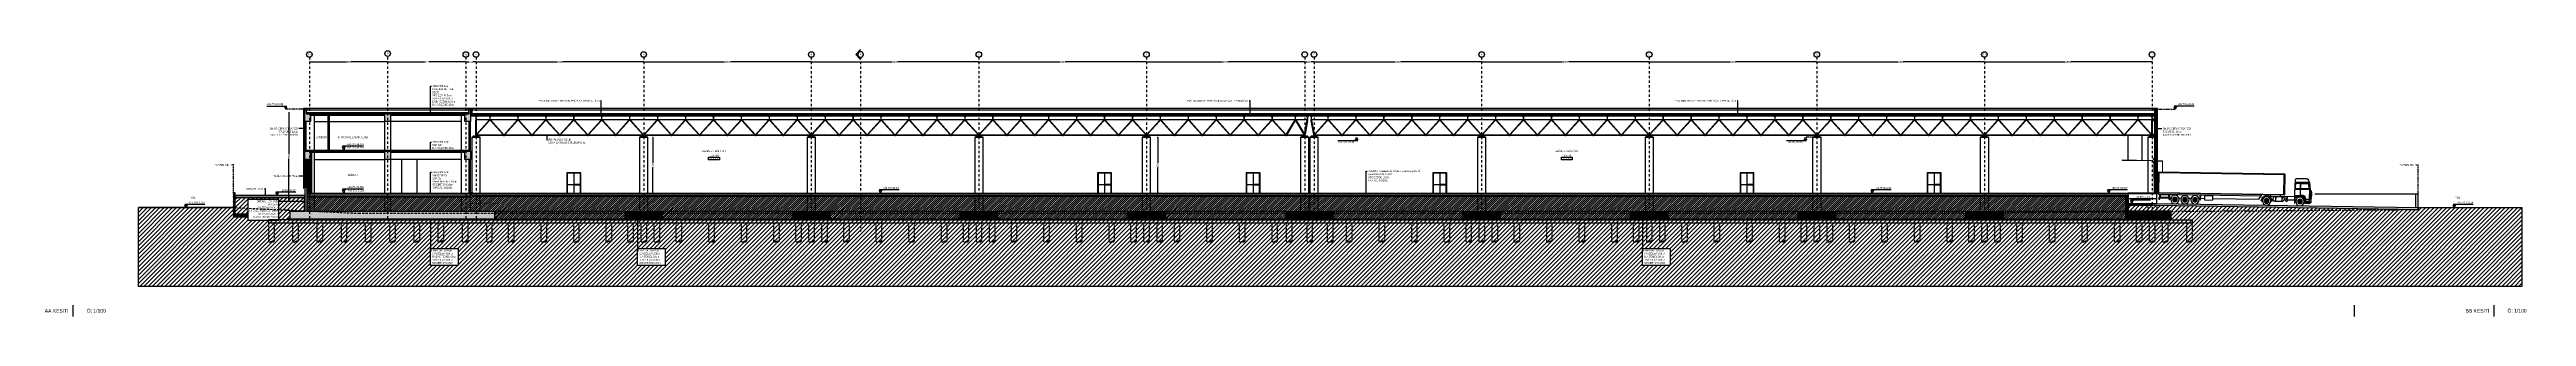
# Model space of a CAD drawing. Header units: centimetres. Extents: x 77182 to 116086, y 20619 to 33555.
# Drawn here: x 89484 to 116086, y 20619 to 23481 of the extents above; entities that cross this region are included whole.
import ezdxf
from ezdxf import colors
from ezdxf.entities.mleader import LeaderData, LeaderLine
from ezdxf.enums import TextEntityAlignment as Align
from ezdxf.math import Vec2, Vec3

# ---------------------------------------------------------------- set-up
doc = ezdxf.new("R2010")
doc.units = ezdxf.units.CM
doc.header["$LTSCALE"] = 100
for name, pattern in [('DASHDOT2', [0.5, 0.25, -0.125, 0, -0.125]), ('HIDDEN', [9.525, 6.35, -3.175]), ('HIDDEN2', [0.1875, 0.125, -0.0625])]:
    doc.linetypes.add(name, pattern=pattern)
doc.layers.add('00_USK-ASIK_60.120.4_S235', color=3, linetype='Continuous', lineweight=25)
doc.layers.add('cephetutucu', color=8, linetype='Continuous', lineweight=25)
for name, color, linetype in [('A-ANNO-DIMS', 187, 'Continuous'), ('A-ANNO-GRID', 155, 'DASHDOT2'), ('A-ANNO-IDEN', 50, 'Continuous'), ('A-ANNO-TEXT', 50, 'Continuous'), ('A-ANNO-TTBL', 157, 'Continuous'), ('A-DOOR', 193, 'Continuous'), ('A-ELEV-01', 255, 'Continuous'), ('A-ELEV-02', 253, 'Continuous'), ('A-ELEV-03', 251, 'Continuous'), ('A-ELEV-04', 250, 'Continuous'), ('A-FNSH-TILE', 63, 'Continuous'), ('A-HATCH', 253, 'Continuous'), ('A-WALL', 134, 'Continuous'), ('A-WALL-BRCK', 11, 'Continuous'), ('A-WALL-HTCH', 8, 'Continuous'), ('A-WALL-INSL', 249, 'Continuous'), ('A-WALL-PLST', 129, 'Continuous'), ('A-WALL-SNWPNL', 200, 'Continuous'), ('A-WALL-STEL', 202, 'Continuous'), ('L-TOPO', 49, 'Continuous'), ('S-CONC', 5, 'Continuous'), ('S-HTCH', 8, 'Continuous'), ('S-STEL', 3, 'Continuous')]:
    doc.layers.add(name, color=color, linetype=linetype)
doc.styles.add('Arial Normal', font='arial.ttf')
doc.styles.add('Fields_100', font='act_simplex.shx', dxfattribs={"width": 0.8, "height": 20})
doc.styles.add('Fields_200', font='act_simplex.shx', dxfattribs={"width": 0.8, "height": 40})
doc.linetypes.add('BATTING', pattern='A,0.00254,-2.54,[134,ltypeshp.shx,S=2.54,R=0,X=-2.54,Y=0],-5.08,[134,ltypeshp.shx,S=2.54,R=180,X=2.54,Y=0],-2.54', length=10.16254)
doc.dimstyles.new('FIELDS_100', dxfattribs={"dimscale": 0, "dimtxt": 20, "dimasz": 5, "dimexe": 5, "dimexo": 5, "dimgap": 5, "dimtad": 0, "dimdec": 0, "dimzin": 0, "dimdsep": 46, "dimtxsty": 'Fields_100', "dimblk": 'DOT', "dimcen": 0.09, "dimclrt": 50, "dimadec": 0, "dimazin": 0, "dimtfac": 1, "dimtdec": 0, "dimtix": 1, "dimtofl": 0, "dimtmove": 1, "dimatfit": 3, "dimfxl": 5, "dimfxlon": 1, "dimtolj": 1, "dimtzin": 0, "dimarcsym": 0})
pattern_1 = [(45, (84445.261, 23206.629), (-4.490128, 4.490128), [])]
pattern_2 = [(0, (84445.2612, 23156.6288), (1.905, 1.09985226), [1.27, -2.54]), (120, (84445.2612, 23156.6288), (-1.905, 1.09985227), [1.27, -2.54]), (60, (84445.2612, 23156.6288), (4e-09, 2.19970452), [-2.54, 1.27])]
pattern_3 = [(45, (84445.261, 23206.629), (-4.490128, 4.490128), []), (45, (84449.7513, 23206.629), (-4.490128, 4.490128), [3.175, -1.5875])]
pattern_4 = [(225, (292.73155, 1032.0001), (0.088388348, -0.088388348), [])]
pattern_5 = [(45, (84445.261, 23427.608), (-4.490128, 4.490128), []), (45, (84449.7513, 23427.608), (-4.490128, 4.490128), [3.175, -1.5875])]
pattern_6 = [(50, (84445.261, 23206.629), (18.218467, -1.593909), [1.905, -20.955]), (355, (84445.261, 23206.629), (-3.524342, 19.105685), [1.524, -16.764058]), (100.45144, (84446.78, 23206.496), (14.694125, 17.511775), [1.619, -17.809024]), (46.1842, (84445.261, 23211.709), (27.107904, -4.204233), [2.8575, -31.4325]), (96.63556, (84447.52, 23211.358), (23.740413, 24.74261), [2.4285, -26.71356]), (351.18415, (84445.26, 23211.71), (23.740413, 24.74261), [2.285997, -25.14597]), (21, (84447.801, 23210.439), (15.16144, -10.22652), [1.905, -20.955]), (326, (84447.801, 23210.439), (6.180203, 18.418797), [1.524, -16.764]), (71.45144, (84449.065, 23209.587), (21.341642, 8.192277), [1.619, -17.808994]), (37.5, (84445.261, 23206.629), (0.3088603, 8.455504), [0, -16.5608, 0, -17.018, 0, -16.8275]), (7.5, (84445.261, 23206.629), (6.681966, 10.0180575), [0, -9.7028, 0, -16.1798, 0, -6.4135]), (327.5, (84439.597, 23206.629), (13.5590595, -0.5728744), [0, -6.35, 0, -19.812, 0, -26.289]), (317.5, (84437.057, 23206.629), (14.812918, 2.542649), [0, -8.255, 0, -13.1572, 0, -18.669])]

# ---------------------------------------------------------------- blocks, each defined once
blk = doc.blocks.new('A$C9ce80890')
at = {"layer": 'cephetutucu'}
h = blk.add_hatch(dxfattribs=at)
h.set_pattern_fill('ANSI31', color=256, angle=180)
h.set_pattern_definition(pattern_4)
h.paths.add_polyline_path([(41, 68), (51, 68), (51, 80), (41, 80)])
h.paths.add_polyline_path([(41, 30), (51, 30), (51, 68), (41, 68)])
h.paths.add_polyline_path([(41, 80), (51, 80), (51, 92), (41, 92)])
h.paths.add_polyline_path([(41, 92), (51, 92), (51, 130), (41, 130)])
h = blk.add_hatch(dxfattribs=at)
h.set_pattern_fill('ANSI31', color=256, angle=180)
h.set_pattern_definition(pattern_4)
h.paths.add_polyline_path([(41, 68), (51, 68), (51, 80), (41, 80)])
h.paths.add_polyline_path([(41, 67), (51, 67), (51, 68), (41, 68)])
h.paths.add_polyline_path([(41, 80), (51, 80), (51, 92), (41, 92)])
h.paths.add_polyline_path([(41, 92), (51, 92), (51, 93), (41, 93)])
at = {"layer": 'cephetutucu', "linetype": 'DASHDOT2'}
blk.add_line((41, 80), (0, 80), dxfattribs=at)
at = {"layer": 'cephetutucu'}
for p, q in [((23, 92), (21, 90)), ((21, 90), (21, 70)), ((23, 68), (21, 70)), ((23, 92), (68, 92)), ((23, 68), (67, 68)), ((41, 160), (51, 160)), ((41, 160), (41, 0)), ((41, 55), (41, 105)), ((41, 102), (41, 58)), ((41, 99), (41, 61)), ((41, 93), (51, 93)), ((41, 67), (51, 67)), ((41, 0), (51, 0)), ((51, 160), (51, 0)), ((51, 150), (300, 150)), ((300, 141), (51, 141)), ((51, 102), (53, 102)), ((51, 58), (51, 102)), ((51, 58), (53, 58)), ((300, 19), (51, 19)), ((51, 10), (300, 10)), ((53, 102), (53, 58)), ((53, 101), (67, 101)), ((53, 101), (53, 59)), ((53, 59), (67, 59)), ((68, 97), (68, 64)), ((68, 68), (68, 64))]:
    blk.add_line(p, q, dxfattribs=at)
for centre, radius, start, end in [((57, 97), 10.6, 334.94238, 25.05762), ((-4, 80), 72.5, 350.47272, 9.52728), ((57, 64), 10.6, 334.94238, 25.05762)]:
    blk.add_arc(centre, radius, start, end, dxfattribs=at)
blk = doc.blocks.new('SOMUN')
for p, q in [((-10, 7), (-8, 8)), ((-10, 1), (-10, 7)), ((-10, 1), (-8, 0)), ((-8, 8), (-5, 8)), ((-8, 0), (-5, 0)), ((-5, 7), (-7, 8)), ((-5, 1), (-7, 0)), ((-5, 8), (5, 8)), ((-5, 7), (-2, 8)), ((-5, 7), (-5, 1)), ((-5, 1), (-2, 0)), ((-5, 0), (5, 0)), ((5, 7), (2, 8)), ((5, 1), (2, 0)), ((5, 8), (8, 8)), ((5, 7), (7, 8)), ((5, 7), (5, 1)), ((5, 1), (7, 0)), ((5, 0), (8, 0)), ((10, 7), (8, 8)), ((10, 1), (8, 0)), ((10, 1), (10, 7))]:
    blk.add_line(p, q)
blk = doc.blocks.new('_Dot')
at = {"color": 0, "linetype": 'ByBlock', "lineweight": -2}
blk.add_line((-0.5, 0), (-1, 0), dxfattribs=at)
at = {"color": 0, "linetype": 'ByBlock', "const_width": 0.5}
blk.add_lwpolyline([(-0.25, 0, 1), (0.25, 0, 1)], format="xyb", close=True, dxfattribs=at)
blk = doc.blocks.new('TRUCK ELEVATION')
for p, q in [((183, 295), (-1177, 295)), ((-1177, 295), (-1177, 65)), ((183, 295), (-1177, 295)), ((-1169, 65), (-1169, 287)), ((175, 287), (-1169, 287)), ((175, 65), (175, 287)), ((183, 65), (183, 295)), ((183, 65), (183, 295)), ((-1464, 52), (-1443, 52)), ((-1464, 44), (-1443, 44)), ((-1463, 114), (-1443, 114)), ((-1400, 26), (-1460, 26)), ((-1459, 26), (-1459, 114)), ((-1459, 22), (-1459, 2)), ((-1458, 52), (-1447, 52)), ((-1458, 44), (-1447, 44)), ((-1457, 24), (-1443, 24)), ((-1402, 0), (-1457, 0)), ((-1456, 122), (-1445, 204)), ((-1455, 26), (-1455, 24)), ((-1455, 0), (-1455, -3)), ((-1446, 128), (-1439, 193)), ((-1446, 51), (-1446, 45)), ((-1443, 129), (-1436, 192)), ((-1443, 129), (-1295, 129)), ((-1443, 129), (-1443, 26)), ((-1443, 24), (-1443, 0)), ((-1402, 4), (-1443, 4)), ((-1442, 136), (-1298, 136)), ((-1441, 208), (-1430, 231)), ((-1292, 208), (-1441, 208)), ((-1440, 140), (-1434, 192)), ((-1438, 138), (-1351, 138)), ((-1351, 194), (-1432, 194)), ((-1294, 196), (-1431, 196)), ((-1416, 243), (-1299, 243)), ((-1396, -17), (-1393, 7)), ((-1385, 17), (-1390, 17)), ((-1285, 56), (-1374, 56)), ((-1285, 53), (-1374, 53)), ((-1347, 67), (-1373, 67)), ((-1286, 65), (-1373, 65)), ((-1349, 140), (-1349, 192)), ((-1347, 67), (-1347, 193)), ((-1290, 17), (-1302, 17)), ((-1295, 139), (-1297, 196)), ((-1292, 132), (-1294, 196)), ((-1287, 85), (-1293, 237)), ((-1286, 65), (-1287, 85)), ((-1285, 58), (-1286, 65)), ((-1285, 58), (-1285, -20)), ((-1005, 53), (-1285, 53)), ((-1207, 17), (-1285, 17)), ((-1172, 17), (-1191, 17)), ((-1177, 65), (183, 65)), ((175, 73), (-1169, 73)), ((-1069, 50), (-1160, 50)), ((-1069, 0), (-1160, 0)), ((-1150, 50), (-1150, 0)), ((-1147, 50), (-1147, 0)), ((-1131, 65), (-1131, 53)), ((-1082, 50), (-1082, 0)), ((-1079, 50), (-1079, 0)), ((-1057, 17), (-1045, 17)), ((-1045, 0), (-1045, 17)), ((-1027, 17), (-1033, 17)), ((-1015, 65), (-1028, 53)), ((-937, 17), (-943, 17)), ((-901, 17), (-934, 65)), ((178, 53), (-926, 53)), ((-403, 17), (-901, 17)), ((-319, 49), (-403, 49)), ((-403, 49), (-403, 0)), ((-319, 49), (-319, 0)), ((-258, 17), (-319, 17)), ((-276, 0), (-276, 53)), ((-270, 0), (-270, 53)), ((-150, 17), (-174, 17)), ((-42, 17), (-66, 17)), ((54, 17), (42, 17)), ((54, 0), (54, 53)), ((60, 23), (60, 53)), ((161, 23), (60, 23)), ((60, 0), (60, 17)), ((161, 17), (60, 17)), ((66, 26), (66, 49)), ((155, 50), (67, 50)), ((155, 25), (67, 25)), ((88, 25), (88, 23)), ((133, 25), (133, 23)), ((156, 26), (156, 49)), ((161, 23), (161, 53)), ((161, 0), (161, 17)), ((166, 2), (165, 2)), ((165, 2), (165, 0)), ((166, 0), (166, 2)), ((167, 53), (167, 23)), ((167, 23), (171, 23)), ((171, 12), (169, 12)), ((169, 12), (169, 11)), ((169, 11), (171, 11)), ((171, 23), (171, 12)), ((171, 11), (171, 0)), ((183, 65), (178, 53)), ((-1459, -5), (-1459, -12)), ((-1457, -3), (-1395, -3)), ((-1444, -20), (-1457, -14)), ((-1443, -3), (-1443, -20)), ((-1443, -20), (-1399, -20)), ((-1435, -7), (-1408, -7)), ((-1435, -7), (-1435, -14)), ((-1432, -17), (-1411, -17)), ((-1408, -7), (-1408, -14)), ((-1285, -20), (-1287, -20)), ((-1036, 0), (-1045, 0)), ((-928, 0), (-934, 0)), ((-319, 0), (-403, 0)), ((-270, 0), (-276, 0)), ((60, 0), (54, 0)), ((165, 0), (161, 0)), ((171, 0), (166, 0))]:
    blk.add_line(p, q)
for points in [[(-1446, 199, -0.540036), (-1439, 193, 0.084606)], [(-1365, 4), (-1363, 4), (-1363, 4, 0.205207), (-1350, 3, -1.723661)], [(-1361, 12), (-1360, 11), (-1360, 11, -0.205207), (-1350, 3, 1.723661)], [(-1355, 18), (-1354, 17), (-1354, 17, 0.205207), (-1346, 7, -1.723661)], [(-1348, 21), (-1348, 20), (-1347, 20, -0.206806), (-1346, 7, 1.723661)], [(-1339, 21), (-1339, 20), (-1339, 20, 0.206806), (-1340, 7, -1.723661)], [(-1331, 18), (-1332, 17), (-1332, 17, -0.205207), (-1340, 7, 1.723661)], [(-1325, 12), (-1326, 11), (-1326, 11, 0.205207), (-1337, 3, -1.723661)], [(-1322, 4), (-1323, 4), (-1323, 4, -0.205207), (-1336, 3, 1.723661)], [(-1006, 4), (-1005, 4), (-1005, 4, 0.205207), (-992, 3, -1.723661)], [(-1003, 12), (-1002, 11), (-1002, 11, -0.205207), (-992, 3, 1.723661)], [(-997, 18), (-996, 17), (-996, 17, 0.205207), (-988, 7, -1.723661)], [(-990, 21), (-990, 20), (-989, 20, -0.206806), (-988, 7, 1.723661)], [(-980, 21), (-980, 20), (-981, 20, 0.206806), (-982, 7, -1.723661)], [(-973, 18), (-974, 17), (-974, 17, -0.205207), (-982, 7, 1.723661)], [(-967, 12), (-968, 11), (-968, 11, 0.205207), (-978, 3, -1.723661)], [(-964, 4), (-965, 4), (-965, 4, -0.205207), (-978, 3, 1.723661)], [(-237, 4), (-236, 4), (-236, 4, 0.205207), (-223, 3, -1.723661)], [(-234, 12), (-233, 11), (-233, 11, -0.205207), (-223, 3, 1.723661)], [(-228, 18), (-227, 17), (-227, 17, 0.205207), (-219, 7, -1.723661)], [(-221, 21), (-221, 20), (-220, 20, -0.206806), (-219, 7, 1.723661)], [(-211, 21), (-211, 20), (-212, 20, 0.206806), (-213, 7, -1.723661)], [(-204, 18), (-205, 17), (-205, 17, -0.205207), (-213, 7, 1.723661)], [(-198, 12), (-199, 11), (-199, 11, 0.205207), (-209, 3, -1.723661)], [(-195, 4), (-196, 4), (-196, 4, -0.205207), (-209, 3, 1.723661)], [(-129, 4), (-128, 4), (-128, 4, 0.205207), (-115, 3, -1.723661)], [(-126, 12), (-125, 11), (-125, 11, -0.205207), (-115, 3, 1.723661)], [(-120, 18), (-119, 17), (-119, 17, 0.205207), (-111, 7, -1.723661)], [(-113, 21), (-113, 20), (-112, 20, -0.206806), (-111, 7, 1.723661)], [(-103, 21), (-103, 20), (-104, 20, 0.206806), (-105, 7, -1.723661)], [(-96, 18), (-97, 17), (-97, 17, -0.205207), (-105, 7, 1.723661)], [(-90, 12), (-91, 11), (-91, 11, 0.205207), (-101, 3, -1.723661)], [(-87, 4), (-88, 4), (-88, 4, -0.205207), (-101, 3, 1.723661)], [(-21, 4), (-20, 4), (-20, 4, 0.205207), (-7, 3, -1.723661)], [(-18, 12), (-17, 11), (-17, 11, -0.205207), (-7, 3, 1.723661)], [(-12, 18), (-11, 17), (-11, 17, 0.205207), (-3, 7, -1.723661)], [(-5, 21), (-5, 20), (-4, 20, -0.206806), (-3, 7, 1.723661)], [(5, 21), (5, 20), (4, 20, 0.206806), (3, 7, -1.723661)], [(12, 18), (11, 17), (11, 17, -0.205207), (3, 7, 1.723661)], [(18, 12), (17, 11), (17, 11, 0.205207), (7, 3, -1.723661)], [(21, 4), (20, 4), (20, 4, -0.205207), (7, 3, 1.723661)], [(-1365, -4), (-1363, -4), (-1363, -4, -0.205207), (-1350, -3, 1.723661)], [(-1361, -12), (-1360, -11), (-1360, -11, 0.205207), (-1350, -3, -1.723661)], [(-1355, -18), (-1354, -17), (-1354, -17, -0.205207), (-1346, -7, 1.723661)], [(-1348, -21), (-1348, -20), (-1347, -20, 0.206806), (-1346, -7, -1.723661)], [(-1339, -21), (-1339, -20), (-1339, -20, -0.206806), (-1340, -7, 1.723661)], [(-1331, -18), (-1332, -17), (-1332, -17, 0.205207), (-1340, -7, -1.723661)], [(-1325, -12), (-1326, -11), (-1326, -11, -0.205207), (-1337, -3, 1.723661)], [(-1322, -4), (-1323, -4), (-1323, -4, 0.205207), (-1336, -3, -1.723661)], [(-1006, -4), (-1005, -4), (-1005, -4, -0.205207), (-992, -3, 1.723661)], [(-1003, -12), (-1002, -11), (-1002, -11, 0.205207), (-992, -3, -1.723661)], [(-997, -18), (-996, -17), (-996, -17, -0.205207), (-988, -7, 1.723661)], [(-990, -21), (-990, -20), (-989, -20, 0.206806), (-988, -7, -1.723661)], [(-980, -21), (-980, -20), (-981, -20, -0.206806), (-982, -7, 1.723661)], [(-973, -18), (-974, -17), (-974, -17, 0.205207), (-982, -7, -1.723661)], [(-964, -4), (-965, -4), (-965, -4, 0.205207), (-978, -3, -1.723661)], [(-967, -12), (-968, -11), (-968, -11, -0.205207), (-978, -3, 1.723661)], [(-237, -4), (-236, -4), (-236, -4, -0.205207), (-223, -3, 1.723661)], [(-234, -12), (-233, -11), (-233, -11, 0.205207), (-223, -3, -1.723661)], [(-228, -18), (-227, -17), (-227, -17, -0.205207), (-219, -7, 1.723661)], [(-221, -21), (-221, -20), (-220, -20, 0.206806), (-219, -7, -1.723661)], [(-211, -21), (-211, -20), (-212, -20, -0.206806), (-213, -7, 1.723661)], [(-204, -18), (-205, -17), (-205, -17, 0.205207), (-213, -7, -1.723661)], [(-195, -4), (-196, -4), (-196, -4, 0.205207), (-209, -3, -1.723661)], [(-198, -12), (-199, -11), (-199, -11, -0.205207), (-209, -3, 1.723661)], [(-129, -4), (-128, -4), (-128, -4, -0.205207), (-115, -3, 1.723661)], [(-126, -12), (-125, -11), (-125, -11, 0.205207), (-115, -3, -1.723661)], [(-120, -18), (-119, -17), (-119, -17, -0.205207), (-111, -7, 1.723661)], [(-113, -21), (-113, -20), (-112, -20, 0.206806), (-111, -7, -1.723661)], [(-103, -21), (-103, -20), (-104, -20, -0.206806), (-105, -7, 1.723661)], [(-96, -18), (-97, -17), (-97, -17, 0.205207), (-105, -7, -1.723661)], [(-87, -4), (-88, -4), (-88, -4, 0.205207), (-101, -3, -1.723661)], [(-90, -12), (-91, -11), (-91, -11, -0.205207), (-101, -3, 1.723661)], [(-21, -4), (-20, -4), (-20, -4, -0.205207), (-7, -3, 1.723661)], [(-18, -12), (-17, -11), (-17, -11, 0.205207), (-7, -3, -1.723661)], [(-12, -18), (-11, -17), (-11, -17, -0.205207), (-3, -7, 1.723661)], [(-5, -21), (-5, -20), (-4, -20, 0.206806), (-3, -7, -1.723661)], [(5, -21), (5, -20), (4, -20, -0.206806), (3, -7, 1.723661)], [(12, -18), (11, -17), (11, -17, 0.205207), (3, -7, -1.723661)], [(21, -4), (20, -4), (20, -4, 0.205207), (7, -3, -1.723661)], [(18, -12), (17, -11), (17, -11, -0.205207), (7, -3, 1.723661)]]:
    blk.add_lwpolyline(points, format="xyb")
for centre, radius in [((-1343, 0), 45), ((-1343, 0), 25), ((-1343, 0), 22), ((-1343, 0), 7.31), ((-1343, 0), 5.57), ((-1343, 0), 3.42), ((-1343, 0), 2.94), ((-1199, 38), 11.6), ((-1199, 9), 11.6), ((-985, 0), 45), ((-985, 0), 25), ((-985, 0), 22), ((-985, 0), 7.31), ((-985, 0), 5.57), ((-985, 0), 2.94), ((-985, 0), 3.42), ((-216, 0), 45), ((-216, 0), 25), ((-216, 0), 22), ((-216, 0), 7.31), ((-216, 0), 5.57), ((-216, 0), 3.42), ((-216, 0), 2.94), ((-108, 0), 45), ((-108, 0), 25), ((-108, 0), 22), ((-108, 0), 7.31), ((-108, 0), 5.57), ((-108, 0), 2.94), ((-108, 0), 3.42), ((0, 0), 45), ((0, 0), 25), ((0, 0), 22), ((0, 0), 7.31), ((0, 0), 5.57), ((0, 0), 3.42), ((0, 0), 2.94)]:
    blk.add_circle(centre, radius)
for centre, radius, start, end in [((-1020, 72), 445, 174.5808, 182.5362), ((-1020, 72), 445, 183.6098, 185.5187), ((-1461, 114), 2, 111.1268, 174.5808), ((-1460, 29), 3, 185.5187, 270), ((-1465, 125), 9.71, 291.1268, 344.4356), ((-1458, 51), 1, 90, 180), ((-1458, 45), 1, 180, 270), ((-1457, 22), 2, 90, 180), ((-1457, 2), 2, 180, 270), ((-1455, 132), 10, 268.3248, 335.0182), ((-1447, 51), 1, 0, 90), ((-1447, 45), 1, 270, 0), ((-1441, 204), 4, 90, 171.8613), ((-1438, 140), 2, 173.274, 270), ((-1431, 191), 5, 90, 164.3924), ((-1432, 192), 2, 90, 173.274), ((-1416, 228), 15, 90, 166.3276), ((-1162, -22), 242, 162.3153, 179.4126), ((-1162, -22), 244, 162.3153, 168.4584), ((-1190, -22), 209, 160.8848, 179.3633), ((-1190, -22), 206, 160.8848, 178.5303), ((-1373, 45), 22, 90, 162.3153), ((-1343, 0), 50, 87.2697, 172.4284), ((-1373, 45), 20, 90, 162.3153), ((-1374, 41), 15, 90, 160.8848), ((-1374, 41), 12, 90, 160.8848), ((-1351, 192), 2, 0, 90), ((-1351, 140), 2, 270, 0), ((-1350, 193), 3, 0, 90), ((-1351, -229), 279, 76.3351, 87.8513), ((-1299, 237), 6, 2.3966, 90), ((-1298, 139), 3, 270, 2.3966), ((-1295, 132), 3, 270, 2.3966), ((-1710, -32), 423, 1.6093, 10.3501), ((-1140, 25), 32.3, 130.678, 229.322), ((-1160, 48), 2, 90, 130.678), ((-1160, 2), 2, 229.322, 270), ((-1069, 48), 2, 49.322, 90), ((-1069, 2), 2, 270, 310.678), ((-1089, 25), 32.3, 310.678, 49.322), ((-985, 0), 57, 359.5873, 180.4127), ((-985, 0), 51, 359.5873, 180.4127), ((67, 49), 1, 90, 180), ((67, 26), 1, 180, 270), ((155, 49), 1, 0, 90), ((155, 26), 1, 270, 0), ((-1457, -5), 2, 90, 180), ((-1457, -12), 2, 180, 247.1526), ((-1443, -18), 2, 247.1526, 270), ((-1432, -14), 3, 180, 270), ((-1411, -14), 3, 270, 0), ((-1399, -17), 3, 270, 358.5303), ((-1399, -17), 3, 270, 352.4284)]:
    blk.add_arc(centre, radius, start, end)
blk = doc.blocks.new('*D12')
at = {"layer": 'A-ANNO-DIMS', "color": 0, "lineweight": -2, "transparency": 16777216}
for p, q in [((94065, 23343), (94065, 23353)), ((94070, 23348), (94933, 23348)), ((95860, 23348), (94996, 23348)), ((95865, 23343), (95865, 23353))]:
    blk.add_line(p, q, dxfattribs=at)
at = {"layer": 'DEFPOINTS', "color": 0, "transparency": 16777216}
for p in [(95865, 23348), (94065, 22503), (95865, 22503)]:
    blk.add_point(p, dxfattribs=at)
at = {"layer": 'A-ANNO-DIMS', "color": 0, "lineweight": -2, "transparency": 16777216, "xscale": 5, "yscale": 5, "zscale": 5, "rotation": 180}
blk.add_blockref('_Dot', (94065, 23348), dxfattribs=at)
at = {"layer": 'A-ANNO-DIMS', "color": 0, "lineweight": -2, "transparency": 16777216, "xscale": 5, "yscale": 5, "zscale": 5}
blk.add_blockref('_Dot', (95865, 23348), dxfattribs=at)
at = {"layer": 'A-ANNO-DIMS', "color": 50, "transparency": 16777216, "insert": (94965, 23348), "char_height": 20, "attachment_point": 5, "style": 'Fields_100'}
blk.add_mtext('\\A1;1800', dxfattribs=at)
blk = doc.blocks.new('*D13')
at = {"layer": 'A-ANNO-DIMS', "color": 0, "lineweight": -2, "transparency": 16777216}
for p, q in [((95865, 23343), (95865, 23353)), ((95870, 23348), (96733, 23348)), ((97660, 23348), (96796, 23348)), ((97665, 23343), (97665, 23353))]:
    blk.add_line(p, q, dxfattribs=at)
at = {"layer": 'DEFPOINTS', "color": 0, "transparency": 16777216}
for p in [(97665, 23348), (95865, 22503), (97665, 22503)]:
    blk.add_point(p, dxfattribs=at)
at = {"layer": 'A-ANNO-DIMS', "color": 0, "lineweight": -2, "transparency": 16777216, "xscale": 5, "yscale": 5, "zscale": 5, "rotation": 180}
blk.add_blockref('_Dot', (95865, 23348), dxfattribs=at)
at = {"layer": 'A-ANNO-DIMS', "color": 0, "lineweight": -2, "transparency": 16777216, "xscale": 5, "yscale": 5, "zscale": 5}
blk.add_blockref('_Dot', (97665, 23348), dxfattribs=at)
at = {"layer": 'A-ANNO-DIMS', "color": 50, "transparency": 16777216, "insert": (96765, 23348), "char_height": 20, "attachment_point": 5, "style": 'Fields_100'}
blk.add_mtext('\\A1;1800', dxfattribs=at)
blk = doc.blocks.new('*D14')
at = {"layer": 'A-ANNO-DIMS', "color": 0, "lineweight": -2, "transparency": 16777216}
for p, q in [((97665, 23343), (97665, 23353)), ((97670, 23348), (98533, 23348)), ((99460, 23348), (98596, 23348)), ((99465, 23343), (99465, 23353))]:
    blk.add_line(p, q, dxfattribs=at)
at = {"layer": 'DEFPOINTS', "color": 0, "transparency": 16777216}
for p in [(99465, 23348), (97665, 22503), (99465, 22503)]:
    blk.add_point(p, dxfattribs=at)
at = {"layer": 'A-ANNO-DIMS', "color": 0, "lineweight": -2, "transparency": 16777216, "xscale": 5, "yscale": 5, "zscale": 5, "rotation": 180}
blk.add_blockref('_Dot', (97665, 23348), dxfattribs=at)
at = {"layer": 'A-ANNO-DIMS', "color": 0, "lineweight": -2, "transparency": 16777216, "xscale": 5, "yscale": 5, "zscale": 5}
blk.add_blockref('_Dot', (99465, 23348), dxfattribs=at)
at = {"layer": 'A-ANNO-DIMS', "color": 50, "transparency": 16777216, "insert": (98565, 23348), "char_height": 20, "attachment_point": 5, "style": 'Fields_100'}
blk.add_mtext('\\A1;1800', dxfattribs=at)
blk = doc.blocks.new('*D15')
at = {"layer": 'A-ANNO-DIMS', "color": 0, "lineweight": -2, "transparency": 16777216}
for p, q in [((99465, 23343), (99465, 23353)), ((99470, 23348), (100333, 23348)), ((101260, 23348), (100396, 23348)), ((101265, 23343), (101265, 23353))]:
    blk.add_line(p, q, dxfattribs=at)
at = {"layer": 'DEFPOINTS', "color": 0, "transparency": 16777216}
for p in [(101265, 23348), (99465, 22503), (101265, 22503)]:
    blk.add_point(p, dxfattribs=at)
at = {"layer": 'A-ANNO-DIMS', "color": 0, "lineweight": -2, "transparency": 16777216, "xscale": 5, "yscale": 5, "zscale": 5, "rotation": 180}
blk.add_blockref('_Dot', (99465, 23348), dxfattribs=at)
at = {"layer": 'A-ANNO-DIMS', "color": 0, "lineweight": -2, "transparency": 16777216, "xscale": 5, "yscale": 5, "zscale": 5}
blk.add_blockref('_Dot', (101265, 23348), dxfattribs=at)
at = {"layer": 'A-ANNO-DIMS', "color": 50, "transparency": 16777216, "insert": (100365, 23348), "char_height": 20, "attachment_point": 5, "style": 'Fields_100'}
blk.add_mtext('\\A1;1800', dxfattribs=at)
blk = doc.blocks.new('*D16')
at = {"layer": 'A-ANNO-DIMS', "color": 0, "lineweight": -2, "transparency": 16777216}
for p, q in [((101265, 23343), (101265, 23353)), ((101270, 23348), (102083, 23348)), ((102960, 23348), (102146, 23348)), ((102965, 23343), (102965, 23353))]:
    blk.add_line(p, q, dxfattribs=at)
at = {"layer": 'DEFPOINTS', "color": 0, "transparency": 16777216}
for p in [(102965, 23348), (101265, 22503), (102965, 22503)]:
    blk.add_point(p, dxfattribs=at)
at = {"layer": 'A-ANNO-DIMS', "color": 0, "lineweight": -2, "transparency": 16777216, "xscale": 5, "yscale": 5, "zscale": 5, "rotation": 180}
blk.add_blockref('_Dot', (101265, 23348), dxfattribs=at)
at = {"layer": 'A-ANNO-DIMS', "color": 0, "lineweight": -2, "transparency": 16777216, "xscale": 5, "yscale": 5, "zscale": 5}
blk.add_blockref('_Dot', (102965, 23348), dxfattribs=at)
at = {"layer": 'A-ANNO-DIMS', "color": 50, "transparency": 16777216, "insert": (102115, 23348), "char_height": 20, "attachment_point": 5, "style": 'Fields_100'}
blk.add_mtext('\\A1;1700', dxfattribs=at)
blk = doc.blocks.new('*D17')
at = {"layer": 'A-ANNO-DIMS', "color": 0, "lineweight": -2, "transparency": 16777216}
for p, q in [((103065, 23343), (103065, 23353)), ((103070, 23348), (103933, 23348)), ((104860, 23348), (103996, 23348)), ((104865, 23343), (104865, 23353))]:
    blk.add_line(p, q, dxfattribs=at)
at = {"layer": 'DEFPOINTS', "color": 0, "transparency": 16777216}
for p in [(104865, 23348), (103065, 22503), (104865, 22503)]:
    blk.add_point(p, dxfattribs=at)
at = {"layer": 'A-ANNO-DIMS', "color": 0, "lineweight": -2, "transparency": 16777216, "xscale": 5, "yscale": 5, "zscale": 5, "rotation": 180}
blk.add_blockref('_Dot', (103065, 23348), dxfattribs=at)
at = {"layer": 'A-ANNO-DIMS', "color": 0, "lineweight": -2, "transparency": 16777216, "xscale": 5, "yscale": 5, "zscale": 5}
blk.add_blockref('_Dot', (104865, 23348), dxfattribs=at)
at = {"layer": 'A-ANNO-DIMS', "color": 50, "transparency": 16777216, "insert": (103965, 23348), "char_height": 20, "attachment_point": 5, "style": 'Fields_100'}
blk.add_mtext('\\A1;1800', dxfattribs=at)
blk = doc.blocks.new('*D18')
at = {"layer": 'A-ANNO-DIMS', "color": 0, "lineweight": -2, "transparency": 16777216}
for p, q in [((104865, 23343), (104865, 23353)), ((104870, 23348), (105733, 23348)), ((106660, 23348), (105796, 23348)), ((106665, 23343), (106665, 23353))]:
    blk.add_line(p, q, dxfattribs=at)
at = {"layer": 'DEFPOINTS', "color": 0, "transparency": 16777216}
for p in [(106665, 23348), (104865, 22503), (106665, 22503)]:
    blk.add_point(p, dxfattribs=at)
at = {"layer": 'A-ANNO-DIMS', "color": 0, "lineweight": -2, "transparency": 16777216, "xscale": 5, "yscale": 5, "zscale": 5, "rotation": 180}
blk.add_blockref('_Dot', (104865, 23348), dxfattribs=at)
at = {"layer": 'A-ANNO-DIMS', "color": 0, "lineweight": -2, "transparency": 16777216, "xscale": 5, "yscale": 5, "zscale": 5}
blk.add_blockref('_Dot', (106665, 23348), dxfattribs=at)
at = {"layer": 'A-ANNO-DIMS', "color": 50, "transparency": 16777216, "insert": (105765, 23348), "char_height": 20, "attachment_point": 5, "style": 'Fields_100'}
blk.add_mtext('\\A1;1800', dxfattribs=at)
blk = doc.blocks.new('*D19')
at = {"layer": 'A-ANNO-DIMS', "color": 0, "lineweight": -2, "transparency": 16777216}
for p, q in [((106665, 23343), (106665, 23353)), ((106670, 23348), (107533, 23348)), ((108460, 23348), (107596, 23348)), ((108465, 23343), (108465, 23353))]:
    blk.add_line(p, q, dxfattribs=at)
at = {"layer": 'DEFPOINTS', "color": 0, "transparency": 16777216}
for p in [(108465, 23348), (106665, 22503), (108465, 22503)]:
    blk.add_point(p, dxfattribs=at)
at = {"layer": 'A-ANNO-DIMS', "color": 0, "lineweight": -2, "transparency": 16777216, "xscale": 5, "yscale": 5, "zscale": 5, "rotation": 180}
blk.add_blockref('_Dot', (106665, 23348), dxfattribs=at)
at = {"layer": 'A-ANNO-DIMS', "color": 0, "lineweight": -2, "transparency": 16777216, "xscale": 5, "yscale": 5, "zscale": 5}
blk.add_blockref('_Dot', (108465, 23348), dxfattribs=at)
at = {"layer": 'A-ANNO-DIMS', "color": 50, "transparency": 16777216, "insert": (107565, 23348), "char_height": 20, "attachment_point": 5, "style": 'Fields_100'}
blk.add_mtext('\\A1;1800', dxfattribs=at)
blk = doc.blocks.new('*D20')
at = {"layer": 'A-ANNO-DIMS', "color": 0, "lineweight": -2, "transparency": 16777216}
for p, q in [((108465, 23343), (108465, 23353)), ((108470, 23348), (109333, 23348)), ((110260, 23348), (109396, 23348)), ((110265, 23343), (110265, 23353))]:
    blk.add_line(p, q, dxfattribs=at)
at = {"layer": 'DEFPOINTS', "color": 0, "transparency": 16777216}
for p in [(110265, 23348), (108465, 22503), (110265, 22503)]:
    blk.add_point(p, dxfattribs=at)
at = {"layer": 'A-ANNO-DIMS', "color": 0, "lineweight": -2, "transparency": 16777216, "xscale": 5, "yscale": 5, "zscale": 5, "rotation": 180}
blk.add_blockref('_Dot', (108465, 23348), dxfattribs=at)
at = {"layer": 'A-ANNO-DIMS', "color": 0, "lineweight": -2, "transparency": 16777216, "xscale": 5, "yscale": 5, "zscale": 5}
blk.add_blockref('_Dot', (110265, 23348), dxfattribs=at)
at = {"layer": 'A-ANNO-DIMS', "color": 50, "transparency": 16777216, "insert": (109365, 23348), "char_height": 20, "attachment_point": 5, "style": 'Fields_100'}
blk.add_mtext('\\A1;1800', dxfattribs=at)
blk = doc.blocks.new('*D21')
at = {"layer": 'A-ANNO-DIMS', "color": 0, "lineweight": -2, "transparency": 16777216}
for p, q in [((110265, 23343), (110265, 23353)), ((110270, 23348), (111133, 23348)), ((112060, 23348), (111196, 23348)), ((112065, 23343), (112065, 23353))]:
    blk.add_line(p, q, dxfattribs=at)
at = {"layer": 'DEFPOINTS', "color": 0, "transparency": 16777216}
for p in [(112065, 23348), (110265, 22503), (112065, 22503)]:
    blk.add_point(p, dxfattribs=at)
at = {"layer": 'A-ANNO-DIMS', "color": 0, "lineweight": -2, "transparency": 16777216, "xscale": 5, "yscale": 5, "zscale": 5, "rotation": 180}
blk.add_blockref('_Dot', (110265, 23348), dxfattribs=at)
at = {"layer": 'A-ANNO-DIMS', "color": 0, "lineweight": -2, "transparency": 16777216, "xscale": 5, "yscale": 5, "zscale": 5}
blk.add_blockref('_Dot', (112065, 23348), dxfattribs=at)
at = {"layer": 'A-ANNO-DIMS', "color": 50, "transparency": 16777216, "insert": (111165, 23348), "char_height": 20, "attachment_point": 5, "style": 'Fields_100'}
blk.add_mtext('\\A1;1800', dxfattribs=at)
blk = doc.blocks.new('*D22')
at = {"layer": 'A-ANNO-DIMS', "color": 0, "lineweight": -2, "transparency": 16777216}
for p, q in [((102965, 23343), (102965, 23353)), ((102970, 23348), (102991, 23348)), ((103060, 23348), (103039, 23348)), ((103065, 23343), (103065, 23353))]:
    blk.add_line(p, q, dxfattribs=at)
at = {"layer": 'DEFPOINTS', "color": 0, "transparency": 16777216}
for p in [(103065, 23348), (102965, 22503), (103065, 22503)]:
    blk.add_point(p, dxfattribs=at)
at = {"layer": 'A-ANNO-DIMS', "color": 0, "lineweight": -2, "transparency": 16777216, "xscale": 5, "yscale": 5, "zscale": 5, "rotation": 180}
blk.add_blockref('_Dot', (102965, 23348), dxfattribs=at)
at = {"layer": 'A-ANNO-DIMS', "color": 0, "lineweight": -2, "transparency": 16777216, "xscale": 5, "yscale": 5, "zscale": 5}
blk.add_blockref('_Dot', (103065, 23348), dxfattribs=at)
at = {"layer": 'A-ANNO-DIMS', "color": 50, "transparency": 16777216, "insert": (103015, 23348), "char_height": 20, "attachment_point": 5, "style": 'Fields_100'}
blk.add_mtext('\\A1;100', dxfattribs=at)
blk = doc.blocks.new('*D23')
at = {"layer": 'A-ANNO-DIMS', "color": 0, "lineweight": -2, "transparency": 16777216}
for p, q in [((92275, 23353), (92275, 23343)), ((92280, 23348), (92669, 23348)), ((93110, 23348), (92720, 23348)), ((93115, 23353), (93115, 23343))]:
    blk.add_line(p, q, dxfattribs=at)
at = {"layer": 'DEFPOINTS', "color": 0, "transparency": 16777216}
for p in [(92275, 23398), (93115, 23398), (93115, 23348)]:
    blk.add_point(p, dxfattribs=at)
at = {"layer": 'A-ANNO-DIMS', "color": 0, "lineweight": -2, "transparency": 16777216, "xscale": 5, "yscale": 5, "zscale": 5, "rotation": 180}
blk.add_blockref('_Dot', (92275, 23348), dxfattribs=at)
at = {"layer": 'A-ANNO-DIMS', "color": 0, "lineweight": -2, "transparency": 16777216, "xscale": 5, "yscale": 5, "zscale": 5}
blk.add_blockref('_Dot', (93115, 23348), dxfattribs=at)
at = {"layer": 'A-ANNO-DIMS', "color": 50, "transparency": 16777216, "insert": (92695, 23348), "char_height": 20, "attachment_point": 5, "style": 'Fields_100'}
blk.add_mtext('\\A1;840', dxfattribs=at)
blk = doc.blocks.new('*D24')
at = {"layer": 'A-ANNO-DIMS', "color": 0, "lineweight": -2, "transparency": 16777216}
for p, q in [((93115, 23353), (93115, 23343)), ((93120, 23348), (93509, 23348)), ((93950, 23348), (93560, 23348)), ((93955, 23353), (93955, 23343))]:
    blk.add_line(p, q, dxfattribs=at)
at = {"layer": 'DEFPOINTS', "color": 0, "transparency": 16777216}
for p in [(93115, 23398), (93955, 23373), (93955, 23348)]:
    blk.add_point(p, dxfattribs=at)
at = {"layer": 'A-ANNO-DIMS', "color": 0, "lineweight": -2, "transparency": 16777216, "xscale": 5, "yscale": 5, "zscale": 5, "rotation": 180}
blk.add_blockref('_Dot', (93115, 23348), dxfattribs=at)
at = {"layer": 'A-ANNO-DIMS', "color": 0, "lineweight": -2, "transparency": 16777216, "xscale": 5, "yscale": 5, "zscale": 5}
blk.add_blockref('_Dot', (93955, 23348), dxfattribs=at)
at = {"layer": 'A-ANNO-DIMS', "color": 50, "transparency": 16777216, "insert": (93535, 23348), "char_height": 20, "attachment_point": 5, "style": 'Fields_100'}
blk.add_mtext('\\A1;840', dxfattribs=at)
blk = doc.blocks.new('*D25')
at = {"layer": 'A-ANNO-DIMS', "color": 0, "lineweight": -2, "transparency": 16777216}
for p, q in [((93955, 23353), (93955, 23343)), ((93960, 23348), (93987, 23348)), ((94060, 23348), (94032, 23348)), ((94065, 23353), (94065, 23343))]:
    blk.add_line(p, q, dxfattribs=at)
at = {"layer": 'DEFPOINTS', "color": 0, "transparency": 16777216}
for p in [(93955, 23373), (94065, 23373), (94065, 23348)]:
    blk.add_point(p, dxfattribs=at)
at = {"layer": 'A-ANNO-DIMS', "color": 0, "lineweight": -2, "transparency": 16777216, "xscale": 5, "yscale": 5, "zscale": 5, "rotation": 180}
blk.add_blockref('_Dot', (93955, 23348), dxfattribs=at)
at = {"layer": 'A-ANNO-DIMS', "color": 0, "lineweight": -2, "transparency": 16777216, "xscale": 5, "yscale": 5, "zscale": 5}
blk.add_blockref('_Dot', (94065, 23348), dxfattribs=at)
at = {"layer": 'A-ANNO-DIMS', "color": 50, "transparency": 16777216, "insert": (94010, 23348), "char_height": 20, "attachment_point": 5, "style": 'Fields_100'}
blk.add_mtext('\\A1;110', dxfattribs=at)
blk = doc.blocks.new('JET GROUT')
at = {"linetype": 'HIDDEN2'}
for points in [[(-30, 0), (-30, -200)], [(30, 0), (30, -200)]]:
    blk.add_lwpolyline(points, dxfattribs=at)
for points, knots in [([(-30, -200), (-25, -204), (-11, -214), (9, -188), (24, -197), (30, -200)], [0, 0, 0, 0, 16.350848, 47.934672, 65.567386, 65.567386, 65.567386, 65.567386]), ([(0, -200), (4, -203), (14, -209), (25, -203), (30, -200)], [179.801197, 179.801197, 179.801197, 179.801197, 259.646208, 355.156763, 355.156763, 355.156763, 355.156763])]:
    blk.add_open_spline(points, degree=3, knots=knots)
blk = doc.blocks.new('Mahal kutusu_100')
at = {"color": 0}
blk.add_lwpolyline([(-58, 30), (58, 30), (58, 0), (-58, 0)], close=True, dxfattribs=at)
at = {"color": 0, "style": 'Fields_100', "width": 0.8}
for tag, p in [('MAHAL', (4, 38)), ('KOD', (1, 6)), ('KAPLAMA', (1, -60)), ('ALAN', (-1, -29))]:
    blk.add_attdef(tag, text='', height=20, dxfattribs=at).set_placement(p, align=Align.CENTER)
blk = doc.blocks.new('*D88')
at = {"layer": 'A-ANNO-DIMS', "color": 0, "lineweight": -2, "transparency": 16777216}
for p, q in [((95958, 22540), (95968, 22540)), ((95963, 22535), (95963, 22266)), ((95963, 21945), (95963, 22215)), ((95958, 21940), (95968, 21940))]:
    blk.add_line(p, q, dxfattribs=at)
at = {"layer": 'DEFPOINTS', "color": 0, "transparency": 16777216}
for p in [(95910, 22540), (95963, 22540), (95910, 21940)]:
    blk.add_point(p, dxfattribs=at)
at = {"layer": 'A-ANNO-DIMS', "color": 0, "lineweight": -2, "transparency": 16777216, "xscale": 5, "yscale": 5, "zscale": 5}
for p, rotation in [((95963, 22540), 90), ((95963, 21940), 270)]:
    blk.add_blockref('_Dot', p, dxfattribs=dict(at, rotation=rotation))
at = {"layer": 'A-ANNO-DIMS', "color": 50, "transparency": 16777216, "insert": (95963, 22240), "char_height": 20, "attachment_point": 5, "rotation": 90, "style": 'Fields_100'}
blk.add_mtext('\\A1;600', dxfattribs=at)
blk = doc.blocks.new('*D89')
at = {"layer": 'A-ANNO-DIMS', "color": 0, "lineweight": -2, "transparency": 16777216}
for p, q in [((101381, 22540), (101391, 22540)), ((101386, 22535), (101386, 22266)), ((101386, 21945), (101386, 22215)), ((101381, 21940), (101391, 21940))]:
    blk.add_line(p, q, dxfattribs=at)
at = {"layer": 'DEFPOINTS', "color": 0, "transparency": 16777216}
for p in [(101310, 22540), (101386, 22540), (101310, 21940)]:
    blk.add_point(p, dxfattribs=at)
at = {"layer": 'A-ANNO-DIMS', "color": 0, "lineweight": -2, "transparency": 16777216, "xscale": 5, "yscale": 5, "zscale": 5}
for p, rotation in [((101386, 22540), 90), ((101386, 21940), 270)]:
    blk.add_blockref('_Dot', p, dxfattribs=dict(at, rotation=rotation))
at = {"layer": 'A-ANNO-DIMS', "color": 50, "transparency": 16777216, "insert": (101386, 22240), "char_height": 20, "attachment_point": 5, "rotation": 90, "style": 'Fields_100'}
blk.add_mtext('\\A1;600', dxfattribs=at)
blk = doc.blocks.new('*D95')
at = {"layer": 'A-ANNO-DIMS', "color": 0, "lineweight": -2, "transparency": 16777216}
for p, q in [((92060, 22804), (92050, 22804)), ((92055, 22799), (92055, 22361)), ((92055, 21871), (92055, 22310)), ((92060, 21866), (92050, 21866))]:
    blk.add_line(p, q, dxfattribs=at)
at = {"layer": 'DEFPOINTS', "color": 0, "transparency": 16777216}
for p in [(92367, 22804), (92055, 21866), (92367, 21866)]:
    blk.add_point(p, dxfattribs=at)
at = {"layer": 'A-ANNO-DIMS', "color": 0, "lineweight": -2, "transparency": 16777216, "xscale": 5, "yscale": 5, "zscale": 5}
for p, rotation in [((92055, 22804), 90), ((92055, 21866), 270)]:
    blk.add_blockref('_Dot', p, dxfattribs=dict(at, rotation=rotation))
at = {"layer": 'A-ANNO-DIMS', "color": 50, "transparency": 16777216, "insert": (92055, 22335), "char_height": 20, "attachment_point": 5, "rotation": 90, "style": 'Fields_100'}
blk.add_mtext('\\A1;938', dxfattribs=at)

msp = doc.modelspace()

# ---------------------------------------------------------------- hatches: boundary and pattern name
at = {"layer": 'A-ANNO-GRID', "linetype": 'Continuous', "ltscale": 10}
msp.add_hatch(color=256, dxfattribs=at).paths.add_polyline_path([(98142.4, 23428.5), (98194.7, 23480.7), (98194.7, 23458.5), (98193.7, 23458.5), (98192.6, 23458.4), (98191.6, 23458.3), (98190.6, 23458.2), (98189.5, 23458), (98188.5, 23457.8), (98187.5, 23457.6), (98186.5, 23457.3), (98185.5, 23457), (98184.5, 23456.7), (98183.6, 23456.3), (98182.6, 23455.9), (98181.7, 23455.5), (98180.8, 23455), (98179.8, 23454.5), (98179, 23454), (98178.1, 23453.5), (98177.2, 23452.9), (98176.4, 23452.3), (98175.6, 23451.6), (98174.8, 23450.9), (98174, 23450.2), (98173.3, 23449.5), (98172.6, 23448.8), (98171.9, 23448), (98171.2, 23447.2), (98170.6, 23446.4), (98170, 23445.5), (98169.4, 23444.7), (98168.9, 23443.8), (98168.4, 23442.9), (98167.9, 23442), (98167.4, 23441), (98167, 23440.1), (98166.6, 23439.1), (98166.3, 23438.1), (98166, 23437.2), (98165.7, 23436.2), (98165.4, 23435.2), (98165.2, 23434.1), (98165.1, 23433.1), (98164.9, 23432.1), (98164.8, 23431.1), (98164.7, 23430), (98164.7, 23429), (98164.7, 23428), (98164.7, 23426.9), (98164.8, 23425.9), (98164.9, 23424.9), (98165.1, 23423.8), (98165.2, 23422.8), (98165.4, 23421.8), (98165.7, 23420.8), (98166, 23419.8), (98166.3, 23418.8), (98166.6, 23417.8), (98167, 23416.9), (98167.4, 23415.9), (98167.9, 23415), (98168.4, 23414.1), (98168.9, 23413.2), (98169.4, 23412.3), (98170, 23411.4), (98170.6, 23410.6), (98171.2, 23409.8), (98171.9, 23409), (98172.6, 23408.2), (98173.3, 23407.4), (98174, 23406.7), (98174.8, 23406), (98175.6, 23405.3), (98176.4, 23404.7), (98177.2, 23404.1), (98178.1, 23403.5), (98179, 23402.9), (98179.8, 23402.4), (98180.8, 23401.9), (98181.7, 23401.4), (98182.6, 23401), (98183.6, 23400.6), (98184.5, 23400.2), (98185.5, 23399.9), (98186.5, 23399.6), (98187.5, 23399.3), (98188.5, 23399.1), (98189.5, 23398.9), (98190.6, 23398.8), (98191.6, 23398.6), (98192.6, 23398.5), (98193.7, 23398.5), (98194.7, 23398.5), (98194.7, 23376.2)], flags=0)
at = {"layer": 'A-ELEV-02'}
for points in [[(94053.2, 22548.7), (94053.5, 22548.4), (94052.5, 22548.4), (94052.5, 22548.4), (94052.5, 22548.5), (94052.5, 22548.5), (94052.5, 22548.5), (94052.5, 22548.6), (94052.5, 22548.6), (94052.5, 22548.6), (94052.5, 22548.7), (94052.5, 22548.7), (94052.6, 22548.7), (94052.6, 22548.8), (94052.6, 22548.8), (94052.6, 22548.8), (94052.6, 22548.8), (94052.6, 22548.9), (94052.6, 22548.9), (94052.7, 22548.9), (94052.7, 22549), (94052.7, 22549), (94052.7, 22549), (94052.7, 22549), (94052.8, 22549.1), (94052.8, 22549.1), (94052.8, 22549.1), (94052.8, 22549.1), (94052.9, 22549.2), (94052.9, 22549.2), (94052.9, 22549.2), (94053, 22549.2), (94053, 22549.2), (94053, 22549.3), (94053, 22549.3), (94053.1, 22549.3), (94053.1, 22549.3), (94053.1, 22549.3), (94053.2, 22549.3), (94053.2, 22549.3)], [(94076.2, 22548.7), (94075.9, 22548.4), (94076.9, 22548.4), (94076.9, 22548.4), (94076.9, 22548.5), (94076.9, 22548.5), (94076.9, 22548.5), (94076.9, 22548.6), (94076.9, 22548.6), (94076.9, 22548.6), (94076.9, 22548.7), (94076.9, 22548.7), (94076.8, 22548.7), (94076.8, 22548.8), (94076.8, 22548.8), (94076.8, 22548.8), (94076.8, 22548.8), (94076.8, 22548.9), (94076.8, 22548.9), (94076.7, 22548.9), (94076.7, 22549), (94076.7, 22549), (94076.7, 22549), (94076.7, 22549), (94076.6, 22549.1), (94076.6, 22549.1), (94076.6, 22549.1), (94076.6, 22549.1), (94076.5, 22549.2), (94076.5, 22549.2), (94076.5, 22549.2), (94076.4, 22549.2), (94076.4, 22549.2), (94076.4, 22549.3), (94076.4, 22549.3), (94076.3, 22549.3), (94076.3, 22549.3), (94076.3, 22549.3), (94076.2, 22549.3), (94076.2, 22549.3)], [(95853.2, 22548.7), (95853.5, 22548.4), (95852.5, 22548.4), (95852.5, 22548.4), (95852.5, 22548.5), (95852.5, 22548.5), (95852.5, 22548.5), (95852.5, 22548.6), (95852.5, 22548.6), (95852.5, 22548.6), (95852.5, 22548.7), (95852.5, 22548.7), (95852.6, 22548.7), (95852.6, 22548.8), (95852.6, 22548.8), (95852.6, 22548.8), (95852.6, 22548.8), (95852.6, 22548.9), (95852.6, 22548.9), (95852.7, 22548.9), (95852.7, 22549), (95852.7, 22549), (95852.7, 22549), (95852.7, 22549), (95852.8, 22549.1), (95852.8, 22549.1), (95852.8, 22549.1), (95852.8, 22549.1), (95852.9, 22549.2), (95852.9, 22549.2), (95852.9, 22549.2), (95853, 22549.2), (95853, 22549.2), (95853, 22549.3), (95853, 22549.3), (95853.1, 22549.3), (95853.1, 22549.3), (95853.1, 22549.3), (95853.2, 22549.3), (95853.2, 22549.3)], [(95876.2, 22548.7), (95875.9, 22548.4), (95876.9, 22548.4), (95876.9, 22548.4), (95876.9, 22548.5), (95876.9, 22548.5), (95876.9, 22548.5), (95876.9, 22548.6), (95876.9, 22548.6), (95876.9, 22548.6), (95876.9, 22548.7), (95876.9, 22548.7), (95876.8, 22548.7), (95876.8, 22548.8), (95876.8, 22548.8), (95876.8, 22548.8), (95876.8, 22548.8), (95876.8, 22548.9), (95876.8, 22548.9), (95876.7, 22548.9), (95876.7, 22549), (95876.7, 22549), (95876.7, 22549), (95876.7, 22549), (95876.6, 22549.1), (95876.6, 22549.1), (95876.6, 22549.1), (95876.6, 22549.1), (95876.5, 22549.2), (95876.5, 22549.2), (95876.5, 22549.2), (95876.4, 22549.2), (95876.4, 22549.2), (95876.4, 22549.3), (95876.4, 22549.3), (95876.3, 22549.3), (95876.3, 22549.3), (95876.3, 22549.3), (95876.2, 22549.3), (95876.2, 22549.3)], [(97653.2, 22548.7), (97653.5, 22548.4), (97652.5, 22548.4), (97652.5, 22548.4), (97652.5, 22548.5), (97652.5, 22548.5), (97652.5, 22548.5), (97652.5, 22548.6), (97652.5, 22548.6), (97652.5, 22548.6), (97652.5, 22548.7), (97652.5, 22548.7), (97652.6, 22548.7), (97652.6, 22548.8), (97652.6, 22548.8), (97652.6, 22548.8), (97652.6, 22548.8), (97652.6, 22548.9), (97652.6, 22548.9), (97652.7, 22548.9), (97652.7, 22549), (97652.7, 22549), (97652.7, 22549), (97652.7, 22549), (97652.8, 22549.1), (97652.8, 22549.1), (97652.8, 22549.1), (97652.8, 22549.1), (97652.9, 22549.2), (97652.9, 22549.2), (97652.9, 22549.2), (97653, 22549.2), (97653, 22549.2), (97653, 22549.3), (97653, 22549.3), (97653.1, 22549.3), (97653.1, 22549.3), (97653.1, 22549.3), (97653.2, 22549.3), (97653.2, 22549.3)], [(97676.2, 22548.7), (97675.9, 22548.4), (97676.9, 22548.4), (97676.9, 22548.4), (97676.9, 22548.5), (97676.9, 22548.5), (97676.9, 22548.5), (97676.9, 22548.6), (97676.9, 22548.6), (97676.9, 22548.6), (97676.9, 22548.7), (97676.9, 22548.7), (97676.8, 22548.7), (97676.8, 22548.8), (97676.8, 22548.8), (97676.8, 22548.8), (97676.8, 22548.8), (97676.8, 22548.9), (97676.8, 22548.9), (97676.7, 22548.9), (97676.7, 22549), (97676.7, 22549), (97676.7, 22549), (97676.7, 22549), (97676.6, 22549.1), (97676.6, 22549.1), (97676.6, 22549.1), (97676.6, 22549.1), (97676.5, 22549.2), (97676.5, 22549.2), (97676.5, 22549.2), (97676.4, 22549.2), (97676.4, 22549.2), (97676.4, 22549.3), (97676.4, 22549.3), (97676.3, 22549.3), (97676.3, 22549.3), (97676.3, 22549.3), (97676.2, 22549.3), (97676.2, 22549.3)], [(99453.2, 22548.7), (99453.5, 22548.4), (99452.5, 22548.4), (99452.5, 22548.4), (99452.5, 22548.5), (99452.5, 22548.5), (99452.5, 22548.5), (99452.5, 22548.6), (99452.5, 22548.6), (99452.5, 22548.6), (99452.5, 22548.7), (99452.5, 22548.7), (99452.6, 22548.7), (99452.6, 22548.8), (99452.6, 22548.8), (99452.6, 22548.8), (99452.6, 22548.8), (99452.6, 22548.9), (99452.6, 22548.9), (99452.7, 22548.9), (99452.7, 22549), (99452.7, 22549), (99452.7, 22549), (99452.7, 22549), (99452.8, 22549.1), (99452.8, 22549.1), (99452.8, 22549.1), (99452.8, 22549.1), (99452.9, 22549.2), (99452.9, 22549.2), (99452.9, 22549.2), (99453, 22549.2), (99453, 22549.2), (99453, 22549.3), (99453, 22549.3), (99453.1, 22549.3), (99453.1, 22549.3), (99453.1, 22549.3), (99453.2, 22549.3), (99453.2, 22549.3)], [(99476.2, 22548.7), (99475.9, 22548.4), (99476.9, 22548.4), (99476.9, 22548.4), (99476.9, 22548.5), (99476.9, 22548.5), (99476.9, 22548.5), (99476.9, 22548.6), (99476.9, 22548.6), (99476.9, 22548.6), (99476.9, 22548.7), (99476.9, 22548.7), (99476.8, 22548.7), (99476.8, 22548.8), (99476.8, 22548.8), (99476.8, 22548.8), (99476.8, 22548.8), (99476.8, 22548.9), (99476.8, 22548.9), (99476.7, 22548.9), (99476.7, 22549), (99476.7, 22549), (99476.7, 22549), (99476.7, 22549), (99476.6, 22549.1), (99476.6, 22549.1), (99476.6, 22549.1), (99476.6, 22549.1), (99476.5, 22549.2), (99476.5, 22549.2), (99476.5, 22549.2), (99476.4, 22549.2), (99476.4, 22549.2), (99476.4, 22549.3), (99476.4, 22549.3), (99476.3, 22549.3), (99476.3, 22549.3), (99476.3, 22549.3), (99476.2, 22549.3), (99476.2, 22549.3)], [(101253.2, 22548.7), (101253.5, 22548.4), (101252.5, 22548.4), (101252.5, 22548.4), (101252.5, 22548.5), (101252.5, 22548.5), (101252.5, 22548.5), (101252.5, 22548.6), (101252.5, 22548.6), (101252.5, 22548.6), (101252.5, 22548.7), (101252.5, 22548.7), (101252.6, 22548.7), (101252.6, 22548.8), (101252.6, 22548.8), (101252.6, 22548.8), (101252.6, 22548.8), (101252.6, 22548.9), (101252.6, 22548.9), (101252.7, 22548.9), (101252.7, 22549), (101252.7, 22549), (101252.7, 22549), (101252.7, 22549), (101252.8, 22549.1), (101252.8, 22549.1), (101252.8, 22549.1), (101252.8, 22549.1), (101252.9, 22549.2), (101252.9, 22549.2), (101252.9, 22549.2), (101253, 22549.2), (101253, 22549.2), (101253, 22549.3), (101253, 22549.3), (101253.1, 22549.3), (101253.1, 22549.3), (101253.1, 22549.3), (101253.2, 22549.3), (101253.2, 22549.3)], [(101276.2, 22548.7), (101275.9, 22548.4), (101276.9, 22548.4), (101276.9, 22548.4), (101276.9, 22548.5), (101276.9, 22548.5), (101276.9, 22548.5), (101276.9, 22548.6), (101276.9, 22548.6), (101276.9, 22548.6), (101276.9, 22548.7), (101276.9, 22548.7), (101276.8, 22548.7), (101276.8, 22548.8), (101276.8, 22548.8), (101276.8, 22548.8), (101276.8, 22548.8), (101276.8, 22548.9), (101276.8, 22548.9), (101276.7, 22548.9), (101276.7, 22549), (101276.7, 22549), (101276.7, 22549), (101276.7, 22549), (101276.6, 22549.1), (101276.6, 22549.1), (101276.6, 22549.1), (101276.6, 22549.1), (101276.5, 22549.2), (101276.5, 22549.2), (101276.5, 22549.2), (101276.4, 22549.2), (101276.4, 22549.2), (101276.4, 22549.3), (101276.4, 22549.3), (101276.3, 22549.3), (101276.3, 22549.3), (101276.3, 22549.3), (101276.2, 22549.3), (101276.2, 22549.3)], [(102953.2, 22548.7), (102953.5, 22548.4), (102952.5, 22548.4), (102952.5, 22548.4), (102952.5, 22548.5), (102952.5, 22548.5), (102952.5, 22548.5), (102952.5, 22548.6), (102952.5, 22548.6), (102952.5, 22548.6), (102952.5, 22548.7), (102952.5, 22548.7), (102952.6, 22548.7), (102952.6, 22548.8), (102952.6, 22548.8), (102952.6, 22548.8), (102952.6, 22548.8), (102952.6, 22548.9), (102952.6, 22548.9), (102952.7, 22548.9), (102952.7, 22549), (102952.7, 22549), (102952.7, 22549), (102952.7, 22549), (102952.8, 22549.1), (102952.8, 22549.1), (102952.8, 22549.1), (102952.8, 22549.1), (102952.9, 22549.2), (102952.9, 22549.2), (102952.9, 22549.2), (102953, 22549.2), (102953, 22549.2), (102953, 22549.3), (102953, 22549.3), (102953.1, 22549.3), (102953.1, 22549.3), (102953.1, 22549.3), (102953.2, 22549.3), (102953.2, 22549.3)], [(102976.2, 22548.7), (102975.9, 22548.4), (102976.9, 22548.4), (102976.9, 22548.4), (102976.9, 22548.5), (102976.9, 22548.5), (102976.9, 22548.5), (102976.9, 22548.6), (102976.9, 22548.6), (102976.9, 22548.6), (102976.9, 22548.7), (102976.9, 22548.7), (102976.8, 22548.7), (102976.8, 22548.8), (102976.8, 22548.8), (102976.8, 22548.8), (102976.8, 22548.8), (102976.8, 22548.9), (102976.8, 22548.9), (102976.7, 22548.9), (102976.7, 22549), (102976.7, 22549), (102976.7, 22549), (102976.7, 22549), (102976.6, 22549.1), (102976.6, 22549.1), (102976.6, 22549.1), (102976.6, 22549.1), (102976.5, 22549.2), (102976.5, 22549.2), (102976.5, 22549.2), (102976.4, 22549.2), (102976.4, 22549.2), (102976.4, 22549.3), (102976.4, 22549.3), (102976.3, 22549.3), (102976.3, 22549.3), (102976.3, 22549.3), (102976.2, 22549.3), (102976.2, 22549.3)], [(103053.2, 22548.7), (103053.5, 22548.4), (103052.5, 22548.4), (103052.5, 22548.4), (103052.5, 22548.5), (103052.5, 22548.5), (103052.5, 22548.5), (103052.5, 22548.6), (103052.5, 22548.6), (103052.5, 22548.6), (103052.5, 22548.7), (103052.5, 22548.7), (103052.6, 22548.7), (103052.6, 22548.8), (103052.6, 22548.8), (103052.6, 22548.8), (103052.6, 22548.8), (103052.6, 22548.9), (103052.6, 22548.9), (103052.7, 22548.9), (103052.7, 22549), (103052.7, 22549), (103052.7, 22549), (103052.7, 22549), (103052.8, 22549.1), (103052.8, 22549.1), (103052.8, 22549.1), (103052.8, 22549.1), (103052.9, 22549.2), (103052.9, 22549.2), (103052.9, 22549.2), (103053, 22549.2), (103053, 22549.2), (103053, 22549.3), (103053, 22549.3), (103053.1, 22549.3), (103053.1, 22549.3), (103053.1, 22549.3), (103053.2, 22549.3), (103053.2, 22549.3)], [(103076.2, 22548.7), (103075.9, 22548.4), (103076.9, 22548.4), (103076.9, 22548.4), (103076.9, 22548.5), (103076.9, 22548.5), (103076.9, 22548.5), (103076.9, 22548.6), (103076.9, 22548.6), (103076.9, 22548.6), (103076.9, 22548.7), (103076.9, 22548.7), (103076.8, 22548.7), (103076.8, 22548.8), (103076.8, 22548.8), (103076.8, 22548.8), (103076.8, 22548.8), (103076.8, 22548.9), (103076.8, 22548.9), (103076.7, 22548.9), (103076.7, 22549), (103076.7, 22549), (103076.7, 22549), (103076.7, 22549), (103076.6, 22549.1), (103076.6, 22549.1), (103076.6, 22549.1), (103076.6, 22549.1), (103076.5, 22549.2), (103076.5, 22549.2), (103076.5, 22549.2), (103076.4, 22549.2), (103076.4, 22549.2), (103076.4, 22549.3), (103076.4, 22549.3), (103076.3, 22549.3), (103076.3, 22549.3), (103076.3, 22549.3), (103076.2, 22549.3), (103076.2, 22549.3)], [(104853.2, 22548.7), (104853.5, 22548.4), (104852.5, 22548.4), (104852.5, 22548.4), (104852.5, 22548.5), (104852.5, 22548.5), (104852.5, 22548.5), (104852.5, 22548.6), (104852.5, 22548.6), (104852.5, 22548.6), (104852.5, 22548.7), (104852.5, 22548.7), (104852.6, 22548.7), (104852.6, 22548.8), (104852.6, 22548.8), (104852.6, 22548.8), (104852.6, 22548.8), (104852.6, 22548.9), (104852.6, 22548.9), (104852.7, 22548.9), (104852.7, 22549), (104852.7, 22549), (104852.7, 22549), (104852.7, 22549), (104852.8, 22549.1), (104852.8, 22549.1), (104852.8, 22549.1), (104852.8, 22549.1), (104852.9, 22549.2), (104852.9, 22549.2), (104852.9, 22549.2), (104853, 22549.2), (104853, 22549.2), (104853, 22549.3), (104853, 22549.3), (104853.1, 22549.3), (104853.1, 22549.3), (104853.1, 22549.3), (104853.2, 22549.3), (104853.2, 22549.3)], [(104876.2, 22548.7), (104875.9, 22548.4), (104876.9, 22548.4), (104876.9, 22548.4), (104876.9, 22548.5), (104876.9, 22548.5), (104876.9, 22548.5), (104876.9, 22548.6), (104876.9, 22548.6), (104876.9, 22548.6), (104876.9, 22548.7), (104876.9, 22548.7), (104876.8, 22548.7), (104876.8, 22548.8), (104876.8, 22548.8), (104876.8, 22548.8), (104876.8, 22548.8), (104876.8, 22548.9), (104876.8, 22548.9), (104876.7, 22548.9), (104876.7, 22549), (104876.7, 22549), (104876.7, 22549), (104876.7, 22549), (104876.6, 22549.1), (104876.6, 22549.1), (104876.6, 22549.1), (104876.6, 22549.1), (104876.5, 22549.2), (104876.5, 22549.2), (104876.5, 22549.2), (104876.4, 22549.2), (104876.4, 22549.2), (104876.4, 22549.3), (104876.4, 22549.3), (104876.3, 22549.3), (104876.3, 22549.3), (104876.3, 22549.3), (104876.2, 22549.3), (104876.2, 22549.3)], [(106653.2, 22548.7), (106653.5, 22548.4), (106652.5, 22548.4), (106652.5, 22548.4), (106652.5, 22548.5), (106652.5, 22548.5), (106652.5, 22548.5), (106652.5, 22548.6), (106652.5, 22548.6), (106652.5, 22548.6), (106652.5, 22548.7), (106652.5, 22548.7), (106652.6, 22548.7), (106652.6, 22548.8), (106652.6, 22548.8), (106652.6, 22548.8), (106652.6, 22548.8), (106652.6, 22548.9), (106652.6, 22548.9), (106652.7, 22548.9), (106652.7, 22549), (106652.7, 22549), (106652.7, 22549), (106652.7, 22549), (106652.8, 22549.1), (106652.8, 22549.1), (106652.8, 22549.1), (106652.8, 22549.1), (106652.9, 22549.2), (106652.9, 22549.2), (106652.9, 22549.2), (106653, 22549.2), (106653, 22549.2), (106653, 22549.3), (106653, 22549.3), (106653.1, 22549.3), (106653.1, 22549.3), (106653.1, 22549.3), (106653.2, 22549.3), (106653.2, 22549.3)], [(106676.2, 22548.7), (106675.9, 22548.4), (106676.9, 22548.4), (106676.9, 22548.4), (106676.9, 22548.5), (106676.9, 22548.5), (106676.9, 22548.5), (106676.9, 22548.6), (106676.9, 22548.6), (106676.9, 22548.6), (106676.9, 22548.7), (106676.9, 22548.7), (106676.8, 22548.7), (106676.8, 22548.8), (106676.8, 22548.8), (106676.8, 22548.8), (106676.8, 22548.8), (106676.8, 22548.9), (106676.8, 22548.9), (106676.7, 22548.9), (106676.7, 22549), (106676.7, 22549), (106676.7, 22549), (106676.7, 22549), (106676.6, 22549.1), (106676.6, 22549.1), (106676.6, 22549.1), (106676.6, 22549.1), (106676.5, 22549.2), (106676.5, 22549.2), (106676.5, 22549.2), (106676.4, 22549.2), (106676.4, 22549.2), (106676.4, 22549.3), (106676.4, 22549.3), (106676.3, 22549.3), (106676.3, 22549.3), (106676.3, 22549.3), (106676.2, 22549.3), (106676.2, 22549.3)], [(108453.2, 22548.7), (108453.5, 22548.4), (108452.5, 22548.4), (108452.5, 22548.4), (108452.5, 22548.5), (108452.5, 22548.5), (108452.5, 22548.5), (108452.5, 22548.6), (108452.5, 22548.6), (108452.5, 22548.6), (108452.5, 22548.7), (108452.5, 22548.7), (108452.6, 22548.7), (108452.6, 22548.8), (108452.6, 22548.8), (108452.6, 22548.8), (108452.6, 22548.8), (108452.6, 22548.9), (108452.6, 22548.9), (108452.7, 22548.9), (108452.7, 22549), (108452.7, 22549), (108452.7, 22549), (108452.7, 22549), (108452.8, 22549.1), (108452.8, 22549.1), (108452.8, 22549.1), (108452.8, 22549.1), (108452.9, 22549.2), (108452.9, 22549.2), (108452.9, 22549.2), (108453, 22549.2), (108453, 22549.2), (108453, 22549.3), (108453, 22549.3), (108453.1, 22549.3), (108453.1, 22549.3), (108453.1, 22549.3), (108453.2, 22549.3), (108453.2, 22549.3)], [(108476.2, 22548.7), (108475.9, 22548.4), (108476.9, 22548.4), (108476.9, 22548.4), (108476.9, 22548.5), (108476.9, 22548.5), (108476.9, 22548.5), (108476.9, 22548.6), (108476.9, 22548.6), (108476.9, 22548.6), (108476.9, 22548.7), (108476.9, 22548.7), (108476.8, 22548.7), (108476.8, 22548.8), (108476.8, 22548.8), (108476.8, 22548.8), (108476.8, 22548.8), (108476.8, 22548.9), (108476.8, 22548.9), (108476.7, 22548.9), (108476.7, 22549), (108476.7, 22549), (108476.7, 22549), (108476.7, 22549), (108476.6, 22549.1), (108476.6, 22549.1), (108476.6, 22549.1), (108476.6, 22549.1), (108476.5, 22549.2), (108476.5, 22549.2), (108476.5, 22549.2), (108476.4, 22549.2), (108476.4, 22549.2), (108476.4, 22549.3), (108476.4, 22549.3), (108476.3, 22549.3), (108476.3, 22549.3), (108476.3, 22549.3), (108476.2, 22549.3), (108476.2, 22549.3)], [(110253.2, 22548.7), (110253.5, 22548.4), (110252.5, 22548.4), (110252.5, 22548.4), (110252.5, 22548.5), (110252.5, 22548.5), (110252.5, 22548.5), (110252.5, 22548.6), (110252.5, 22548.6), (110252.5, 22548.6), (110252.5, 22548.7), (110252.5, 22548.7), (110252.6, 22548.7), (110252.6, 22548.8), (110252.6, 22548.8), (110252.6, 22548.8), (110252.6, 22548.8), (110252.6, 22548.9), (110252.6, 22548.9), (110252.7, 22548.9), (110252.7, 22549), (110252.7, 22549), (110252.7, 22549), (110252.7, 22549), (110252.8, 22549.1), (110252.8, 22549.1), (110252.8, 22549.1), (110252.8, 22549.1), (110252.9, 22549.2), (110252.9, 22549.2), (110252.9, 22549.2), (110253, 22549.2), (110253, 22549.2), (110253, 22549.3), (110253, 22549.3), (110253.1, 22549.3), (110253.1, 22549.3), (110253.1, 22549.3), (110253.2, 22549.3), (110253.2, 22549.3)], [(110276.2, 22548.7), (110275.9, 22548.4), (110276.9, 22548.4), (110276.9, 22548.4), (110276.9, 22548.5), (110276.9, 22548.5), (110276.9, 22548.5), (110276.9, 22548.6), (110276.9, 22548.6), (110276.9, 22548.6), (110276.9, 22548.7), (110276.9, 22548.7), (110276.8, 22548.7), (110276.8, 22548.8), (110276.8, 22548.8), (110276.8, 22548.8), (110276.8, 22548.8), (110276.8, 22548.9), (110276.8, 22548.9), (110276.7, 22548.9), (110276.7, 22549), (110276.7, 22549), (110276.7, 22549), (110276.7, 22549), (110276.6, 22549.1), (110276.6, 22549.1), (110276.6, 22549.1), (110276.6, 22549.1), (110276.5, 22549.2), (110276.5, 22549.2), (110276.5, 22549.2), (110276.4, 22549.2), (110276.4, 22549.2), (110276.4, 22549.3), (110276.4, 22549.3), (110276.3, 22549.3), (110276.3, 22549.3), (110276.3, 22549.3), (110276.2, 22549.3), (110276.2, 22549.3)], [(112053.2, 22548.7), (112053.5, 22548.4), (112052.5, 22548.4), (112052.5, 22548.4), (112052.5, 22548.5), (112052.5, 22548.5), (112052.5, 22548.5), (112052.5, 22548.6), (112052.5, 22548.6), (112052.5, 22548.6), (112052.5, 22548.7), (112052.5, 22548.7), (112052.6, 22548.7), (112052.6, 22548.8), (112052.6, 22548.8), (112052.6, 22548.8), (112052.6, 22548.8), (112052.6, 22548.9), (112052.6, 22548.9), (112052.7, 22548.9), (112052.7, 22549), (112052.7, 22549), (112052.7, 22549), (112052.7, 22549), (112052.8, 22549.1), (112052.8, 22549.1), (112052.8, 22549.1), (112052.8, 22549.1), (112052.9, 22549.2), (112052.9, 22549.2), (112052.9, 22549.2), (112053, 22549.2), (112053, 22549.2), (112053, 22549.3), (112053, 22549.3), (112053.1, 22549.3), (112053.1, 22549.3), (112053.1, 22549.3), (112053.2, 22549.3), (112053.2, 22549.3)], [(112076.2, 22548.7), (112075.9, 22548.4), (112076.9, 22548.4), (112076.9, 22548.4), (112076.9, 22548.5), (112076.9, 22548.5), (112076.9, 22548.5), (112076.9, 22548.6), (112076.9, 22548.6), (112076.9, 22548.6), (112076.9, 22548.7), (112076.9, 22548.7), (112076.8, 22548.7), (112076.8, 22548.8), (112076.8, 22548.8), (112076.8, 22548.8), (112076.8, 22548.8), (112076.8, 22548.9), (112076.8, 22548.9), (112076.7, 22548.9), (112076.7, 22549), (112076.7, 22549), (112076.7, 22549), (112076.7, 22549), (112076.6, 22549.1), (112076.6, 22549.1), (112076.6, 22549.1), (112076.6, 22549.1), (112076.5, 22549.2), (112076.5, 22549.2), (112076.5, 22549.2), (112076.4, 22549.2), (112076.4, 22549.2), (112076.4, 22549.3), (112076.4, 22549.3), (112076.3, 22549.3), (112076.3, 22549.3), (112076.3, 22549.3), (112076.2, 22549.3), (112076.2, 22549.3)]]:
    msp.add_hatch(color=256, dxfattribs=at).paths.add_polyline_path(points, flags=0)
at = {"layer": 'A-HATCH'}
h = msp.add_hatch(dxfattribs=at)
h.set_pattern_fill('LINE', color=256, scale=10, angle=45, style=0)
h.set_pattern_definition([(45, (95292.908, 16351.703), (-22.45064, 22.45064), [])])
h.paths.add_polyline_path([(116038, 21785.4), (116038, 20940.3), (90438, 20940.3), (90438, 21785.4), (91458.7, 21785.4), (91458.7, 21685.4), (91608.7, 21685.4), (91608.7, 21715.4), (91478.7, 21715.4), (91478.7, 21895.4), (92218.7, 21895.4), (92218.7, 21746.4), (92063.7, 21746.4), (92063.7, 21664.4), (92049.7, 21664.4), (92049.7, 21654.4), (112280.7, 21654.4), (112280.7, 21664.4), (112265.7, 21664.4), (112265.7, 21746.4), (111809.2, 21746.4), (111809.2, 21810.4), (112114.7, 21810.4), (114922.6, 21765.4), (114923, 21785.4)])
h.paths.add_polyline_path([(91945.5, 21872.2), (91612.5, 21872.2), (91612.5, 21652.6), (91945.5, 21652.6)], flags=16)
h.paths.add_polyline_path([(106591.4, 21347.1), (106890.1, 21347.1), (106890.1, 21164.3), (106591.4, 21164.3)], flags=16)
h.paths.add_polyline_path([(95798, 21347.1), (96096.7, 21347.1), (96096.7, 21164.3), (95798, 21164.3)], flags=16)
h.paths.add_polyline_path([(93574.3, 21347.1), (93873, 21347.1), (93873, 21164.3), (93574.3, 21164.3)], flags=16)
h = msp.add_hatch(dxfattribs=at)
h.set_pattern_fill('LINE', color=256, scale=5, angle=45, style=0)
h.set_pattern_definition([(45, (95292.908, 16351.703), (-11.22532, 11.22532), [])])
h.paths.add_polyline_path([(92250.7, 21746.4), (92250.7, 21900.4), (94004.7, 21900.4), (94004.7, 21910.4), (109888.7, 21910.4), (109899.7, 21910.4), (111782.7, 21910.4), (111782.7, 21664.4), (111768.2, 21664.4), (111768.2, 21654.4), (110484.7, 21654.4), (110484.7, 21664.4), (110465.2, 21664.9), (110465.2, 21745.9), (110064.2, 21745.9), (110064.2, 21664.4), (110044.7, 21664.4), (110044.7, 21654.4), (108684.7, 21654.4), (108684.7, 21664.4), (108665.2, 21664.4), (108665.2, 21745.9), (108264.2, 21745.9), (108264.2, 21664.4), (108244.7, 21664.4), (108244.7, 21654.4), (106884.7, 21654.4), (106884.7, 21664.4), (106865.2, 21664.4), (106865.2, 21745.9), (106464.2, 21745.9), (106464.2, 21664.4), (106444.7, 21664.4), (106444.7, 21654.4), (105084.7, 21654.4), (105084.7, 21664.4), (105065.2, 21664.4), (105065.2, 21745.9), (104664.2, 21745.9), (104664.2, 21664.4), (104644.7, 21664.4), (104644.7, 21654.4), (103284.7, 21654.4), (103284.7, 21664.4), (103265.2, 21664.4), (103265.2, 21745.9), (102764.2, 21745.9), (102764.2, 21664.4), (102744.7, 21664.4), (102744.7, 21654.4), (101484.7, 21654.4), (101484.7, 21664.4), (101465.2, 21664.4), (101465.2, 21745.9), (101064.2, 21745.9), (101064.2, 21664.4), (101044.7, 21664.4), (101044.7, 21654.4), (99684.7, 21654.4), (99684.7, 21664.4), (99665.2, 21664.4), (99665.2, 21745.9), (99264.2, 21745.9), (99264.2, 21664.4), (99244.7, 21664.4), (99244.7, 21654.4), (97884.7, 21654.4), (97884.7, 21664.4), (97865.2, 21664.4), (97865.2, 21745.9), (97464.2, 21745.9), (97464.2, 21664.4), (97444.7, 21664.4), (97444.7, 21654.4), (96084.7, 21654.4), (96084.7, 21664.4), (96065.2, 21664.4), (96065.2, 21745.9), (95664.2, 21745.9), (95664.2, 21664.4), (95644.7, 21664.4), (95644.7, 21654.4), (94279.7, 21654.4), (94279.7, 21664.4), (94265.2, 21664.4), (94265.7, 21746.4)])
at = {"layer": 'A-WALL-BRCK'}
h = msp.add_hatch(dxfattribs=at)
h.set_pattern_fill('ANSI31', color=256, scale=2)
h.set_pattern_definition(pattern_1)
h.paths.add_polyline_path([(92299.7, 22375.4), (92284.7, 22375.4), (92284.7, 22300.4), (92274.7, 22300.4), (92274.7, 21935.4), (92299.7, 21935.4)])
h = msp.add_hatch(dxfattribs=at)
h.set_pattern_fill('ANSI31', color=256, scale=2)
h.set_pattern_definition(pattern_1)
h.paths.add_polyline_path([(92274.7, 22300.4), (92224.7, 22300.4), (92224.7, 22000.4), (92249.7, 22000.4), (92249.7, 21935.4), (92251.7, 21935.4), (92274.7, 21935.4)])
at = {"layer": 'A-WALL-HTCH'}
h = msp.add_hatch(dxfattribs=at)
h.set_pattern_fill('DASH', color=256)
h.set_pattern_definition([(0, (82930.2612, 23606.6288), (3.175, 3.175), [3.175, -3.175])])
h.paths.add_polyline_path([(92489.7, 22775.4), (92474.7, 22775.4), (92474.7, 22390.4), (92489.7, 22390.4)])
h = msp.add_hatch(dxfattribs=at)
h.set_pattern_fill('DASH', color=256)
h.set_pattern_definition([(0, (84445.2612, 23606.6288), (3.175, 3.175), [3.175, -3.175])])
h.paths.add_polyline_path([(94004.7, 22710.4), (93989.7, 22710.4), (93989.7, 22390.4), (94004.7, 22390.4)])
h = msp.add_hatch(dxfattribs=at)
h.set_pattern_fill('DASH', color=256)
h.set_pattern_definition([(0, (84445.2612, 23206.6288), (3.175, 3.175), [3.175, -3.175])])
h.paths.add_polyline_path([(94004.7, 22300.4), (93989.7, 22300.4), (93989.7, 21930.4), (94004.7, 21930.4)])
at = {"layer": 'A-WALL-INSL'}
h = msp.add_hatch(dxfattribs=at)
h.set_pattern_fill('HONEY', color=256, scale=0.4)
h.set_pattern_definition(pattern_2)
h.paths.add_polyline_path([(92245.7, 22840.4), (92240.7, 22840.4), (92240.7, 22795.4), (92245.7, 22795.4)])
h = msp.add_hatch(dxfattribs=at)
h.set_pattern_fill('HONEY', color=256, scale=0.4)
h.set_pattern_definition(pattern_2)
h.paths.add_polyline_path([(93983.7, 22799.4), (92245.7, 22799.4), (92245.7, 22795.4), (93983.7, 22795.4)])
h = msp.add_hatch(dxfattribs=at)
h.set_pattern_fill('HONEY', color=256, scale=0.4)
h.set_pattern_definition(pattern_2)
h.paths.add_polyline_path([(93988.7, 22845.2), (93983.7, 22845.2), (93983.7, 22795.4), (93988.7, 22795.4)])
h = msp.add_hatch(dxfattribs=at)
h.set_pattern_fill('HONEY', color=256, scale=0.4)
h.set_pattern_definition([(0, (84445.2612, 23206.6288), (1.905, 1.09985226), [1.27, -2.54]), (120, (84445.2612, 23206.6288), (-1.905, 1.09985227), [1.27, -2.54]), (60, (84445.2612, 23206.6288), (4e-09, 2.19970452), [-2.54, 1.27])])
h.paths.add_polyline_path([(92223.7, 22000.4), (92218.7, 22000.4), (92218.7, 21745.9), (92223.7, 21745.9)])
at = {"layer": 'S-HTCH'}
h = msp.add_hatch(dxfattribs=at)
h.set_pattern_fill('ANSI33', color=256, style=0, pattern_type=2)
h.set_pattern_definition([(45, (84445.261, 23377.608), (-4.490128, 4.490128), []), (45, (84449.7513, 23377.608), (-4.490128, 4.490128), [3.175, -1.5875])])
h.paths.add_polyline_path([(92224.7, 22840.4), (92239.7, 22840.4), (92239.7, 22790.4), (93989.7, 22790.4), (93989.7, 22840.4), (94004.7, 22840.4), (94004.7, 22710.4), (93944.7, 22710.4), (93944.7, 22775.4), (93144.7, 22775.4), (93144.7, 22710.4), (93084.7, 22710.4), (93084.7, 22775.4), (92284.7, 22775.4), (92284.7, 22710.4), (92224.7, 22710.4)], flags=0)
h = msp.add_hatch(dxfattribs=at)
h.set_pattern_fill('AR-CONC', color=256, scale=0.1, style=0)
h.set_pattern_definition([(50, (84445.261, 23156.629), (18.218467, -1.593909), [1.905, -20.955]), (355, (84445.261, 23156.629), (-3.524342, 19.105685), [1.524, -16.76406]), (100.45144, (84446.78, 23156.496), (14.694125, 17.511775), [1.619, -17.809024]), (46.1842, (84445.261, 23161.709), (27.107904, -4.204233), [2.8575, -31.4325]), (96.63556, (84447.52, 23161.358), (23.74041, 24.74261), [2.4285, -26.71356]), (351.18415, (84445.26, 23161.71), (23.74041, 24.74261), [2.286, -25.14597]), (21, (84447.801, 23160.439), (15.16144, -10.22652), [1.905, -20.955]), (326, (84447.801, 23160.439), (6.180203, 18.418797), [1.524, -16.764]), (71.45144, (84449.065, 23159.587), (21.341642, 8.192277), [1.619, -17.808994]), (37.5, (84445.261, 23156.629), (0.3088603, 8.455504), [0, -16.5608, 0, -17.018, 0, -16.8275]), (7.5, (84445.261, 23156.629), (6.681966, 10.0180575), [0, -9.7028, 0, -16.1798, 0, -6.4135]), (327.5, (84439.597, 23156.629), (13.5590595, -0.5728744), [0, -6.35, 0, -19.812, 0, -26.289]), (317.5, (84437.057, 23156.629), (14.812918, 2.542649), [0, -8.255, 0, -13.1572, 0, -18.669])])
h.paths.add_polyline_path([(93983.7, 22804.4), (92245.7, 22804.4), (92245.7, 22799.4), (93983.7, 22799.4)])
h = msp.add_hatch(dxfattribs=at)
h.set_pattern_fill('ANSI33', color=256, style=0, pattern_type=2)
h.set_pattern_definition(pattern_5)
h.paths.add_polyline_path([(92224.7, 22390.4), (94004.7, 22390.4), (94004.7, 22300.4), (93944.7, 22300.4), (93944.7, 22375.4), (93144.7, 22375.4), (93144.7, 22300.4), (93084.7, 22300.4), (93084.7, 22375.4), (92284.7, 22375.4), (92284.7, 22300.4), (92224.7, 22300.4)], flags=0)
h = msp.add_hatch(dxfattribs=at)
h.set_pattern_fill('ANSI33', color=256, style=0)
h.set_pattern_definition([(45, (84445.261, 23226.629), (-4.490128, 4.490128), []), (45, (84449.7513, 23226.629), (-4.490128, 4.490128), [3.175, -1.5875])])
h.paths.add_polyline_path([(91608.7, 21715.4), (91478.7, 21715.4), (91478.7, 21935.4), (91478.7, 21945.4), (91458.7, 21945.4), (91458.7, 21685.4), (91608.7, 21685.4)])
h = msp.add_hatch(dxfattribs=at)
h.set_pattern_fill('ANSI33', color=256, style=0)
h.set_pattern_definition(pattern_3)
h.paths.add_polyline_path([(92218.7, 21915.4), (92127.9, 21915.4), (91478.7, 21915.4), (91478.7, 21895.4), (92127.9, 21895.4), (92218.7, 21895.4)])
h = msp.add_hatch(dxfattribs=at)
h.set_pattern_fill('ANSI33', color=256, style=0, pattern_type=2)
h.set_pattern_definition(pattern_5)
h.paths.add_polyline_path([(92064.7, 21665.4), (94264.7, 21665.4), (94264.7, 21745.4), (92249.7, 21745.4), (92249.7, 22000.4), (92224.7, 22000.4), (92224.7, 21745.4), (92064.7, 21745.4)])
h = msp.add_hatch(dxfattribs=at)
h.set_pattern_fill('ANSI33', color=256, style=0)
h.set_pattern_definition([(45, (84445.261, 23201.629), (-4.490128, 4.490128), []), (45, (84449.7513, 23201.629), (-4.490128, 4.490128), [3.175, -1.5875])])
h.paths.add_polyline_path([(94004.7, 21930.4), (92251.7, 21930.4), (92251.7, 21910.4), (94004.7, 21910.4)])
h = msp.add_hatch(dxfattribs=at)
h.set_pattern_fill('AR-CONC', color=256, scale=0.1, style=0)
h.set_pattern_definition([(50, (95292.908, 16351.703), (18.218467, -1.59391), [1.905, -20.955]), (355, (95292.908, 16351.703), (-3.52434, 19.105685), [1.524, -16.76406]), (100.45144, (95294.426, 16351.57), (14.694125, 17.511775), [1.619, -17.809024]), (46.1842, (95292.908, 16356.783), (27.107904, -4.20423), [2.8575, -31.4325]), (96.63556, (95295.167, 16356.433), (23.74041, 24.74261), [2.4285, -26.71356]), (351.18415, (95292.908, 16356.783), (23.74041, 24.74261), [2.286, -25.14597]), (21, (95295.448, 16355.513), (15.16144, -10.22652), [1.905, -20.955]), (326, (95295.448, 16355.513), (6.180203, 18.418797), [1.524, -16.764]), (71.45144, (95296.711, 16354.661), (21.34164, 8.192277), [1.619, -17.808994]), (37.5, (95292.908, 16351.703), (0.30886, 8.455504), [0, -16.5608, 0, -17.018, 0, -16.8275]), (7.5, (95292.908, 16351.703), (6.681966, 10.018057), [0, -9.7028, 0, -16.1798, 0, -6.4135]), (327.5, (95287.244, 16351.703), (13.5590595, -0.5728744), [0, -6.35, 0, -19.812, 0, -26.289]), (317.5, (95284.704, 16351.703), (14.812918, 2.54265), [0, -8.255, 0, -13.1572, 0, -18.669])])
h.paths.add_polyline_path([(94004.7, 21910.4), (92251.7, 21910.4), (92251.7, 21900.4), (94004.7, 21900.4)])
h = msp.add_hatch(dxfattribs=at)
h.set_pattern_fill('AR-CONC', color=256, scale=0.1, style=0)
h.set_pattern_definition(pattern_6)
h.paths.add_polyline_path([(92299.7, 21939.4), (92299.7, 21930.4), (93989.7, 21930.4), (93989.7, 21939.4)])
h = msp.add_hatch(dxfattribs=at)
h.set_pattern_fill('ANSI33', color=256, style=0)
h.set_pattern_definition(pattern_3)
h.paths.add_polyline_path([(109909.7, 21920.4), (109909.7, 21940.4), (94019.7, 21940.4), (94019.7, 21920.4)])
h.paths.add_polyline_path([(109909.7, 21940.4), (109909.7, 21920.4), (111808.2, 21920.4), (111808.2, 21940.4)])
h = msp.add_hatch(dxfattribs=at)
h.set_pattern_fill('AR-CONC', color=256, scale=0.1, style=0)
h.set_pattern_definition([(50, (-37297.674, 23541.89), (18.2184669, -1.5939086), [1.905, -20.955]), (355, (-37297.674, 23541.89), (-3.5243421, 19.1056845), [1.524, -16.7640584]), (100.451445, (-37296.156, 23541.757), (14.6941247, 17.5117752), [1.6190009, -17.8090245]), (46.1842, (-37297.674, 23546.97), (27.107904, -4.2042328), [2.8575, -31.4325]), (96.635558, (-37295.415, 23546.62), (23.7404134, 24.7426125), [2.4285023, -26.713561]), (351.184151, (-37297.674, 23546.97), (23.7404134, 24.7426125), [2.2859967, -25.145973]), (21, (-37295.134, 23545.7), (15.1614391, -10.2265198), [1.905, -20.955]), (326, (-37295.134, 23545.7), (6.1802028, 18.4187966), [1.524, -16.764]), (71.451445, (-37293.87, 23544.848), (21.341642, 8.1922769), [1.6190009, -17.8089938]), (37.5, (-37297.674, 23541.89), (0.30886033, 8.4555039), [0, -16.5608, 0, -17.018, 0, -16.8275]), (7.5, (-37297.674, 23541.89), (6.68196625, 10.0180575), [0, -9.7028, 0, -16.1798, 0, -6.4135]), (327.5, (-37303.3384, 23541.89), (13.55905952, -0.5728744), [0, -6.35, 0, -19.812, 0, -26.289]), (317.5, (-37305.878, 23541.89), (14.8129181, 2.5426491), [0, -8.255, 0, -13.1572, 0, -18.669])])
h.paths.add_polyline_path([(111782.7, 21920.4), (94019.7, 21920.4), (94019.7, 21910.4), (111782.7, 21910.4)])
h = msp.add_hatch(dxfattribs=at)
h.set_pattern_fill('ANSI33', color=256, style=0)
h.set_pattern_definition(pattern_3)
h.paths.add_polyline_path([(112264.7, 21745.4), (111808.2, 21745.4), (111808.2, 21920.4), (111783.2, 21920.4), (111783.2, 21745.4), (111783.2, 21665.4), (112264.7, 21665.4)])
h = msp.add_hatch(dxfattribs=at)
h.set_pattern_fill('ANSI33', color=256, style=0)
h.set_pattern_definition(pattern_3)
h.paths.add_polyline_path([(112064.7, 21830.4), (111809.2, 21830.4), (111809.2, 21810.4), (112064.7, 21810.4)])
h = msp.add_hatch(dxfattribs=at)
h.set_pattern_fill('ANSI33', color=256, style=0)
h.set_pattern_definition(pattern_3)
h.paths.add_polyline_path([(112114.7, 21830.4), (112064.7, 21830.4), (112064.7, 21810.4), (112114.7, 21810.4), (112114.7, 21810.4), (114922.6, 21765.4), (114923, 21785.4)])
h = msp.add_hatch(dxfattribs=at)
h.set_pattern_fill('AR-CONC', color=256, scale=0.1, style=0)
h.set_pattern_definition(pattern_6)
h.paths.add_polyline_path([(94284.7, 21664.4), (92049.7, 21664.4), (92049.7, 21654.4), (94284.7, 21654.4)])
h = msp.add_hatch(dxfattribs=at)
h.set_pattern_fill('AR-CONC', color=256, scale=0.1, style=0)
h.set_pattern_definition(pattern_6)
h.paths.add_polyline_path([(96084.7, 21664.4), (95644.7, 21664.4), (95644.7, 21654.4), (96084.7, 21654.4)])
h = msp.add_hatch(dxfattribs=at)
h.set_pattern_fill('ANSI33', color=256, style=0, pattern_type=2)
h.set_pattern_definition(pattern_5)
h.paths.add_polyline_path([(95664.7, 21745.4), (96064.7, 21745.4), (96064.7, 21665.4), (95664.7, 21665.4)], flags=0)
h = msp.add_hatch(dxfattribs=at)
h.set_pattern_fill('AR-CONC', color=256, scale=0.1, style=0)
h.set_pattern_definition([(50, (86245.261, 23206.629), (18.218467, -1.593909), [1.905, -20.955]), (355, (86245.261, 23206.629), (-3.524342, 19.105685), [1.524, -16.764058]), (100.45144, (86246.78, 23206.496), (14.694125, 17.511775), [1.619, -17.809024]), (46.1842, (86245.261, 23211.709), (27.107904, -4.204233), [2.8575, -31.4325]), (96.63556, (86247.52, 23211.358), (23.740413, 24.74261), [2.4285, -26.71356]), (351.18415, (86245.26, 23211.71), (23.740413, 24.74261), [2.285997, -25.14597]), (21, (86247.801, 23210.439), (15.16144, -10.22652), [1.905, -20.955]), (326, (86247.801, 23210.439), (6.180203, 18.418797), [1.524, -16.764]), (71.45144, (86249.065, 23209.587), (21.341642, 8.192277), [1.619, -17.808994]), (37.5, (86245.261, 23206.629), (0.3088603, 8.455504), [0, -16.5608, 0, -17.018, 0, -16.8275]), (7.5, (86245.261, 23206.629), (6.681966, 10.0180575), [0, -9.7028, 0, -16.1798, 0, -6.4135]), (327.5, (86239.597, 23206.629), (13.5590595, -0.5728744), [0, -6.35, 0, -19.812, 0, -26.289]), (317.5, (86237.057, 23206.629), (14.812918, 2.542649), [0, -8.255, 0, -13.1572, 0, -18.669])])
h.paths.add_polyline_path([(97884.7, 21664.4), (97444.7, 21664.4), (97444.7, 21654.4), (97884.7, 21654.4)])
h = msp.add_hatch(dxfattribs=at)
h.set_pattern_fill('ANSI33', color=256, style=0, pattern_type=2)
h.set_pattern_definition([(45, (86245.261, 23427.608), (-4.490128, 4.490128), []), (45, (86249.7513, 23427.608), (-4.490128, 4.490128), [3.175, -1.5875])])
h.paths.add_polyline_path([(97464.7, 21745.4), (97864.7, 21745.4), (97864.7, 21665.4), (97464.7, 21665.4)], flags=0)
h = msp.add_hatch(dxfattribs=at)
h.set_pattern_fill('AR-CONC', color=256, scale=0.1, style=0)
h.set_pattern_definition([(50, (88045.261, 23206.629), (18.218467, -1.593909), [1.905, -20.955]), (355, (88045.261, 23206.629), (-3.524342, 19.105685), [1.524, -16.764058]), (100.45144, (88046.78, 23206.496), (14.694125, 17.511775), [1.619, -17.809024]), (46.1842, (88045.261, 23211.709), (27.107904, -4.204233), [2.8575, -31.4325]), (96.63556, (88047.52, 23211.358), (23.740413, 24.74261), [2.4285, -26.71356]), (351.18415, (88045.26, 23211.71), (23.740413, 24.74261), [2.285997, -25.14597]), (21, (88047.801, 23210.439), (15.16144, -10.22652), [1.905, -20.955]), (326, (88047.801, 23210.439), (6.180203, 18.418797), [1.524, -16.764]), (71.45144, (88049.065, 23209.587), (21.341642, 8.192277), [1.619, -17.808994]), (37.5, (88045.261, 23206.629), (0.3088603, 8.455504), [0, -16.5608, 0, -17.018, 0, -16.8275]), (7.5, (88045.261, 23206.629), (6.681966, 10.0180575), [0, -9.7028, 0, -16.1798, 0, -6.4135]), (327.5, (88039.597, 23206.629), (13.5590595, -0.5728744), [0, -6.35, 0, -19.812, 0, -26.289]), (317.5, (88037.057, 23206.629), (14.812918, 2.542649), [0, -8.255, 0, -13.1572, 0, -18.669])])
h.paths.add_polyline_path([(99684.7, 21664.4), (99244.7, 21664.4), (99244.7, 21654.4), (99684.7, 21654.4)])
h = msp.add_hatch(dxfattribs=at)
h.set_pattern_fill('ANSI33', color=256, style=0, pattern_type=2)
h.set_pattern_definition([(45, (88045.261, 23427.608), (-4.490128, 4.490128), []), (45, (88049.7513, 23427.608), (-4.490128, 4.490128), [3.175, -1.5875])])
h.paths.add_polyline_path([(99264.7, 21745.4), (99664.7, 21745.4), (99664.7, 21665.4), (99264.7, 21665.4)], flags=0)
h = msp.add_hatch(dxfattribs=at)
h.set_pattern_fill('AR-CONC', color=256, scale=0.1, style=0)
h.set_pattern_definition([(50, (89845.261, 23206.629), (18.218467, -1.593909), [1.905, -20.955]), (355, (89845.261, 23206.629), (-3.524342, 19.105685), [1.524, -16.764058]), (100.45144, (89846.78, 23206.496), (14.694125, 17.511775), [1.619, -17.809024]), (46.1842, (89845.261, 23211.709), (27.107904, -4.204233), [2.8575, -31.4325]), (96.63556, (89847.52, 23211.358), (23.740413, 24.74261), [2.4285, -26.71356]), (351.18415, (89845.26, 23211.71), (23.740413, 24.74261), [2.285997, -25.14597]), (21, (89847.801, 23210.439), (15.16144, -10.22652), [1.905, -20.955]), (326, (89847.801, 23210.439), (6.180203, 18.418797), [1.524, -16.764]), (71.45144, (89849.065, 23209.587), (21.341642, 8.192277), [1.619, -17.808994]), (37.5, (89845.261, 23206.629), (0.3088603, 8.455504), [0, -16.5608, 0, -17.018, 0, -16.8275]), (7.5, (89845.261, 23206.629), (6.681966, 10.0180575), [0, -9.7028, 0, -16.1798, 0, -6.4135]), (327.5, (89839.597, 23206.629), (13.5590595, -0.5728744), [0, -6.35, 0, -19.812, 0, -26.289]), (317.5, (89837.057, 23206.629), (14.812918, 2.542649), [0, -8.255, 0, -13.1572, 0, -18.669])])
h.paths.add_polyline_path([(101484.7, 21664.4), (101044.7, 21664.4), (101044.7, 21654.4), (101484.7, 21654.4)])
h = msp.add_hatch(dxfattribs=at)
h.set_pattern_fill('ANSI33', color=256, style=0, pattern_type=2)
h.set_pattern_definition([(45, (89845.261, 23427.608), (-4.490128, 4.490128), []), (45, (89849.7513, 23427.608), (-4.490128, 4.490128), [3.175, -1.5875])])
h.paths.add_polyline_path([(101064.7, 21745.4), (101464.7, 21745.4), (101464.7, 21665.4), (101064.7, 21665.4)], flags=0)
h = msp.add_hatch(dxfattribs=at)
h.set_pattern_fill('AR-CONC', color=256, scale=0.1, style=0)
h.set_pattern_definition([(50, (91545.261, 23206.629), (18.218467, -1.593909), [1.905, -20.955]), (355, (91545.261, 23206.629), (-3.524342, 19.105685), [1.524, -16.764058]), (100.45144, (91546.78, 23206.496), (14.694125, 17.511775), [1.619, -17.809024]), (46.1842, (91545.261, 23211.709), (27.107904, -4.204233), [2.8575, -31.4325]), (96.63556, (91547.52, 23211.358), (23.740413, 24.74261), [2.4285, -26.71356]), (351.18415, (91545.26, 23211.71), (23.740413, 24.74261), [2.285997, -25.14597]), (21, (91547.801, 23210.439), (15.16144, -10.22652), [1.905, -20.955]), (326, (91547.801, 23210.439), (6.180203, 18.418797), [1.524, -16.764]), (71.45144, (91549.065, 23209.587), (21.341642, 8.192277), [1.619, -17.808994]), (37.5, (91545.261, 23206.629), (0.3088603, 8.455504), [0, -16.5608, 0, -17.018, 0, -16.8275]), (7.5, (91545.261, 23206.629), (6.681966, 10.0180575), [0, -9.7028, 0, -16.1798, 0, -6.4135]), (327.5, (91539.597, 23206.629), (13.5590595, -0.5728744), [0, -6.35, 0, -19.812, 0, -26.289]), (317.5, (91537.057, 23206.629), (14.812918, 2.542649), [0, -8.255, 0, -13.1572, 0, -18.669])])
h.paths.add_polyline_path([(103284.7, 21664.4), (102744.7, 21664.4), (102744.7, 21654.4), (103284.7, 21654.4)])
h = msp.add_hatch(dxfattribs=at)
h.set_pattern_fill('ANSI33', color=256, style=0, pattern_type=2)
h.set_pattern_definition(pattern_5)
h.paths.add_polyline_path([(102764.7, 21745.4), (103264.7, 21745.4), (103264.7, 21665.4), (102764.7, 21665.4)], flags=0)
h = msp.add_hatch(dxfattribs=at)
h.set_pattern_fill('AR-CONC', color=256, scale=0.1, style=0)
h.set_pattern_definition([(50, (93445.261, 23206.629), (18.218467, -1.593909), [1.905, -20.955]), (355, (93445.261, 23206.629), (-3.524342, 19.105685), [1.524, -16.764058]), (100.45144, (93446.78, 23206.496), (14.694125, 17.511775), [1.619, -17.809024]), (46.1842, (93445.261, 23211.709), (27.107904, -4.204233), [2.8575, -31.4325]), (96.63556, (93447.52, 23211.358), (23.740413, 24.74261), [2.4285, -26.71356]), (351.18415, (93445.26, 23211.71), (23.740413, 24.74261), [2.285997, -25.14597]), (21, (93447.801, 23210.439), (15.16144, -10.22652), [1.905, -20.955]), (326, (93447.801, 23210.439), (6.180203, 18.418797), [1.524, -16.764]), (71.45144, (93449.065, 23209.587), (21.341642, 8.192277), [1.619, -17.808994]), (37.5, (93445.261, 23206.629), (0.3088603, 8.455504), [0, -16.5608, 0, -17.018, 0, -16.8275]), (7.5, (93445.261, 23206.629), (6.681966, 10.0180575), [0, -9.7028, 0, -16.1798, 0, -6.4135]), (327.5, (93439.597, 23206.629), (13.5590595, -0.5728744), [0, -6.35, 0, -19.812, 0, -26.289]), (317.5, (93437.057, 23206.629), (14.812918, 2.542649), [0, -8.255, 0, -13.1572, 0, -18.669])])
h.paths.add_polyline_path([(105084.7, 21664.4), (104644.7, 21664.4), (104644.7, 21654.4), (105084.7, 21654.4)])
h = msp.add_hatch(dxfattribs=at)
h.set_pattern_fill('ANSI33', color=256, style=0, pattern_type=2)
h.set_pattern_definition([(45, (93445.261, 23427.608), (-4.490128, 4.490128), []), (45, (93449.7513, 23427.608), (-4.490128, 4.490128), [3.175, -1.5875])])
h.paths.add_polyline_path([(104664.7, 21745.4), (105064.7, 21745.4), (105064.7, 21665.4), (104664.7, 21665.4)], flags=0)
h = msp.add_hatch(dxfattribs=at)
h.set_pattern_fill('AR-CONC', color=256, scale=0.1, style=0)
h.set_pattern_definition([(50, (95245.261, 23206.629), (18.218467, -1.593909), [1.905, -20.955]), (355, (95245.261, 23206.629), (-3.524342, 19.105685), [1.524, -16.764058]), (100.45144, (95246.78, 23206.496), (14.694125, 17.511775), [1.619, -17.809024]), (46.1842, (95245.261, 23211.709), (27.107904, -4.204233), [2.8575, -31.4325]), (96.63556, (95247.52, 23211.358), (23.740413, 24.74261), [2.4285, -26.71356]), (351.18415, (95245.26, 23211.71), (23.740413, 24.74261), [2.285997, -25.14597]), (21, (95247.801, 23210.439), (15.16144, -10.22652), [1.905, -20.955]), (326, (95247.801, 23210.439), (6.180203, 18.418797), [1.524, -16.764]), (71.45144, (95249.065, 23209.587), (21.341642, 8.192277), [1.619, -17.808994]), (37.5, (95245.261, 23206.629), (0.3088603, 8.455504), [0, -16.5608, 0, -17.018, 0, -16.8275]), (7.5, (95245.261, 23206.629), (6.681966, 10.0180575), [0, -9.7028, 0, -16.1798, 0, -6.4135]), (327.5, (95239.597, 23206.629), (13.5590595, -0.5728744), [0, -6.35, 0, -19.812, 0, -26.289]), (317.5, (95237.057, 23206.629), (14.812918, 2.542649), [0, -8.255, 0, -13.1572, 0, -18.669])])
h.paths.add_polyline_path([(106884.7, 21664.4), (106444.7, 21664.4), (106444.7, 21654.4), (106884.7, 21654.4)])
h = msp.add_hatch(dxfattribs=at)
h.set_pattern_fill('ANSI33', color=256, style=0, pattern_type=2)
h.set_pattern_definition([(45, (95245.261, 23427.608), (-4.490128, 4.490128), []), (45, (95249.7513, 23427.608), (-4.490128, 4.490128), [3.175, -1.5875])])
h.paths.add_polyline_path([(106464.7, 21745.4), (106864.7, 21745.4), (106864.7, 21665.4), (106464.7, 21665.4)], flags=0)
h = msp.add_hatch(dxfattribs=at)
h.set_pattern_fill('AR-CONC', color=256, scale=0.1, style=0)
h.set_pattern_definition([(50, (97045.261, 23206.629), (18.218467, -1.593909), [1.905, -20.955]), (355, (97045.261, 23206.629), (-3.524342, 19.105685), [1.524, -16.764058]), (100.45144, (97046.78, 23206.496), (14.694125, 17.511775), [1.619, -17.809024]), (46.1842, (97045.261, 23211.709), (27.107904, -4.204233), [2.8575, -31.4325]), (96.63556, (97047.52, 23211.358), (23.740413, 24.74261), [2.4285, -26.71356]), (351.18415, (97045.26, 23211.71), (23.740413, 24.74261), [2.285997, -25.14597]), (21, (97047.801, 23210.439), (15.16144, -10.22652), [1.905, -20.955]), (326, (97047.801, 23210.439), (6.180203, 18.418797), [1.524, -16.764]), (71.45144, (97049.065, 23209.587), (21.341642, 8.192277), [1.619, -17.808994]), (37.5, (97045.261, 23206.629), (0.3088603, 8.455504), [0, -16.5608, 0, -17.018, 0, -16.8275]), (7.5, (97045.261, 23206.629), (6.681966, 10.0180575), [0, -9.7028, 0, -16.1798, 0, -6.4135]), (327.5, (97039.597, 23206.629), (13.5590595, -0.5728744), [0, -6.35, 0, -19.812, 0, -26.289]), (317.5, (97037.057, 23206.629), (14.812918, 2.542649), [0, -8.255, 0, -13.1572, 0, -18.669])])
h.paths.add_polyline_path([(108684.7, 21664.4), (108244.7, 21664.4), (108244.7, 21654.4), (108684.7, 21654.4)])
h = msp.add_hatch(dxfattribs=at)
h.set_pattern_fill('ANSI33', color=256, style=0, pattern_type=2)
h.set_pattern_definition([(45, (97045.261, 23427.608), (-4.490128, 4.490128), []), (45, (97049.7513, 23427.608), (-4.490128, 4.490128), [3.175, -1.5875])])
h.paths.add_polyline_path([(108264.7, 21745.4), (108664.7, 21745.4), (108664.7, 21665.4), (108264.7, 21665.4)], flags=0)
h = msp.add_hatch(dxfattribs=at)
h.set_pattern_fill('AR-CONC', color=256, scale=0.1, style=0)
h.set_pattern_definition([(50, (98845.261, 23206.629), (18.218467, -1.593909), [1.905, -20.955]), (355, (98845.261, 23206.629), (-3.524342, 19.105685), [1.524, -16.764058]), (100.45144, (98846.78, 23206.496), (14.694125, 17.511775), [1.619, -17.809024]), (46.1842, (98845.261, 23211.709), (27.107904, -4.204233), [2.8575, -31.4325]), (96.63556, (98847.52, 23211.358), (23.740413, 24.74261), [2.4285, -26.71356]), (351.18415, (98845.26, 23211.71), (23.740413, 24.74261), [2.285997, -25.14597]), (21, (98847.801, 23210.439), (15.16144, -10.22652), [1.905, -20.955]), (326, (98847.801, 23210.439), (6.180203, 18.418797), [1.524, -16.764]), (71.45144, (98849.065, 23209.587), (21.341642, 8.192277), [1.619, -17.808994]), (37.5, (98845.261, 23206.629), (0.3088603, 8.455504), [0, -16.5608, 0, -17.018, 0, -16.8275]), (7.5, (98845.261, 23206.629), (6.681966, 10.0180575), [0, -9.7028, 0, -16.1798, 0, -6.4135]), (327.5, (98839.597, 23206.629), (13.5590595, -0.5728744), [0, -6.35, 0, -19.812, 0, -26.289]), (317.5, (98837.057, 23206.629), (14.812918, 2.542649), [0, -8.255, 0, -13.1572, 0, -18.669])])
h.paths.add_polyline_path([(110484.7, 21664.4), (110044.7, 21664.4), (110044.7, 21654.4), (110484.7, 21654.4)])
h = msp.add_hatch(dxfattribs=at)
h.set_pattern_fill('ANSI33', color=256, style=0, pattern_type=2)
h.set_pattern_definition([(45, (98845.261, 23427.608), (-4.490128, 4.490128), []), (45, (98849.7513, 23427.608), (-4.490128, 4.490128), [3.175, -1.5875])])
h.paths.add_polyline_path([(110064.7, 21745.4), (110464.7, 21745.4), (110464.7, 21665.4), (110064.7, 21665.4)], flags=0)
h = msp.add_hatch(dxfattribs=at)
h.set_pattern_fill('AR-CONC', color=256, scale=0.1, style=0)
h.set_pattern_definition([(50, (111865.697, 21665.387), (18.21847, -1.5939), [1.905, -20.955]), (355, (111865.697, 21665.387), (-3.5243, 19.1057), [1.524, -16.76406]), (100.4514, (111867.216, 21665.254), (14.6941, 17.5118), [1.619, -17.809]), (46.184, (111865.697, 21670.467), (27.1079, -4.2042), [2.8575, -31.4325]), (96.6356, (111867.956, 21670.116), (23.7404, 24.7426), [2.4285, -26.7136]), (351.184, (111865.697, 21670.467), (23.7404, 24.7426), [2.286, -25.146]), (21, (111868.237, 21669.197), (15.16144, -10.2265), [1.905, -20.955]), (326, (111868.237, 21669.197), (6.1802, 18.4188), [1.524, -16.764]), (71.4514, (111869.501, 21668.344), (21.34164, 8.1923), [1.619, -17.809]), (37.5, (111865.6975, 21665.3866), (0.30886, 8.4555), [0, -16.5608, 0, -17.018, 0, -16.8275]), (7.5, (111865.6975, 21665.387), (6.68197, 10.01806), [0, -9.7028, 0, -16.1798, 0, -6.4135]), (327.5, (111860.033, 21665.3866), (13.55906, -0.57287), [0, -6.35, 0, -19.812, 0, -26.289]), (317.5, (111857.493, 21665.387), (14.81292, 2.54265), [0, -8.255, 0, -13.1572, 0, -18.669])])
h.paths.add_polyline_path([(112280.7, 21664.4), (111768.2, 21664.4), (111768.2, 21654.4), (112280.7, 21654.4)])

# ---------------------------------------------------------------- linework, layer by layer
at = {"linetype": 'Continuous'}
for p, q in [((112118.7, 22277.5), (112118.7, 21940.4)), ((112118.7, 21940.4), (112114.7, 21940.4)), ((112114.7, 21830.4), (112114.7, 21880.4))]:
    msp.add_line(p, q, dxfattribs=at)
for points in [[(94030.7, 22540.4), (94098.7, 22540.4), (94094.7, 22544.4), (94034.7, 22544.4)], [(94034.7, 22544.4), (94094.7, 22544.4), (94094.7, 22548.4), (94034.7, 22548.4)], [(95830.7, 22540.4), (95898.7, 22540.4), (95894.7, 22544.4), (95834.7, 22544.4)], [(95834.7, 22544.4), (95894.7, 22544.4), (95894.7, 22548.4), (95834.7, 22548.4)], [(97630.7, 22540.4), (97698.7, 22540.4), (97694.7, 22544.4), (97634.7, 22544.4)], [(97634.7, 22544.4), (97694.7, 22544.4), (97694.7, 22548.4), (97634.7, 22548.4)], [(99430.7, 22540.4), (99498.7, 22540.4), (99494.7, 22544.4), (99434.7, 22544.4)], [(99434.7, 22544.4), (99494.7, 22544.4), (99494.7, 22548.4), (99434.7, 22548.4)], [(101230.7, 22540.4), (101298.7, 22540.4), (101294.7, 22544.4), (101234.7, 22544.4)], [(101234.7, 22544.4), (101294.7, 22544.4), (101294.7, 22548.4), (101234.7, 22548.4)], [(102930.7, 22540.4), (102998.7, 22540.4), (102994.7, 22544.4), (102934.7, 22544.4)], [(102934.7, 22544.4), (102994.7, 22544.4), (102994.7, 22548.4), (102934.7, 22548.4)], [(103030.7, 22540.4), (103098.7, 22540.4), (103094.7, 22544.4), (103034.7, 22544.4)], [(103034.7, 22544.4), (103094.7, 22544.4), (103094.7, 22548.4), (103034.7, 22548.4)], [(104830.7, 22540.4), (104898.7, 22540.4), (104894.7, 22544.4), (104834.7, 22544.4)], [(104834.7, 22544.4), (104894.7, 22544.4), (104894.7, 22548.4), (104834.7, 22548.4)], [(106630.7, 22540.4), (106698.7, 22540.4), (106694.7, 22544.4), (106634.7, 22544.4)], [(106634.7, 22544.4), (106694.7, 22544.4), (106694.7, 22548.4), (106634.7, 22548.4)], [(108430.7, 22540.4), (108498.7, 22540.4), (108494.7, 22544.4), (108434.7, 22544.4)], [(108434.7, 22544.4), (108494.7, 22544.4), (108494.7, 22548.4), (108434.7, 22548.4)], [(110230.7, 22540.4), (110298.7, 22540.4), (110294.7, 22544.4), (110234.7, 22544.4)], [(110234.7, 22544.4), (110294.7, 22544.4), (110294.7, 22548.4), (110234.7, 22548.4)], [(112030.7, 22540.4), (112098.7, 22540.4), (112094.7, 22544.4), (112034.7, 22544.4)], [(112034.7, 22544.4), (112094.7, 22544.4), (112094.7, 22548.4), (112034.7, 22548.4)]]:
    msp.add_lwpolyline(points, close=True)
at = {"elevation": 0}
for points in [[(94046.7, 22550), (94046.7, 22548.4), (94036.7, 22548.4), (94036.7, 22550), (94046.7, 22550)], [(94092.7, 22550), (94092.7, 22548.4), (94082.7, 22548.4), (94082.7, 22550), (94092.7, 22550)], [(95846.7, 22550), (95846.7, 22548.4), (95836.7, 22548.4), (95836.7, 22550), (95846.7, 22550)], [(95892.7, 22550), (95892.7, 22548.4), (95882.7, 22548.4), (95882.7, 22550), (95892.7, 22550)], [(97646.7, 22550), (97646.7, 22548.4), (97636.7, 22548.4), (97636.7, 22550), (97646.7, 22550)], [(97692.7, 22550), (97692.7, 22548.4), (97682.7, 22548.4), (97682.7, 22550), (97692.7, 22550)], [(99446.7, 22550), (99446.7, 22548.4), (99436.7, 22548.4), (99436.7, 22550), (99446.7, 22550)], [(99492.7, 22550), (99492.7, 22548.4), (99482.7, 22548.4), (99482.7, 22550), (99492.7, 22550)], [(101246.7, 22550), (101246.7, 22548.4), (101236.7, 22548.4), (101236.7, 22550), (101246.7, 22550)], [(101292.7, 22550), (101292.7, 22548.4), (101282.7, 22548.4), (101282.7, 22550), (101292.7, 22550)], [(102946.7, 22550), (102946.7, 22548.4), (102936.7, 22548.4), (102936.7, 22550), (102946.7, 22550)], [(102992.7, 22550), (102992.7, 22548.4), (102982.7, 22548.4), (102982.7, 22550), (102992.7, 22550)], [(103046.7, 22550), (103046.7, 22548.4), (103036.7, 22548.4), (103036.7, 22550), (103046.7, 22550)], [(103092.7, 22550), (103092.7, 22548.4), (103082.7, 22548.4), (103082.7, 22550), (103092.7, 22550)], [(104846.7, 22550), (104846.7, 22548.4), (104836.7, 22548.4), (104836.7, 22550), (104846.7, 22550)], [(104892.7, 22550), (104892.7, 22548.4), (104882.7, 22548.4), (104882.7, 22550), (104892.7, 22550)], [(106646.7, 22550), (106646.7, 22548.4), (106636.7, 22548.4), (106636.7, 22550), (106646.7, 22550)], [(106692.7, 22550), (106692.7, 22548.4), (106682.7, 22548.4), (106682.7, 22550), (106692.7, 22550)], [(108446.7, 22550), (108446.7, 22548.4), (108436.7, 22548.4), (108436.7, 22550), (108446.7, 22550)], [(108492.7, 22550), (108492.7, 22548.4), (108482.7, 22548.4), (108482.7, 22550), (108492.7, 22550)], [(110246.7, 22550), (110246.7, 22548.4), (110236.7, 22548.4), (110236.7, 22550), (110246.7, 22550)], [(110292.7, 22550), (110292.7, 22548.4), (110282.7, 22548.4), (110282.7, 22550), (110292.7, 22550)], [(112046.7, 22550), (112046.7, 22548.4), (112036.7, 22548.4), (112036.7, 22550), (112046.7, 22550)], [(112092.7, 22550), (112092.7, 22548.4), (112082.7, 22548.4), (112082.7, 22550), (112092.7, 22550)]]:
    msp.add_lwpolyline(points, dxfattribs=at)
at = {"layer": '00_USK-ASIK_60.120.4_S235', "ltscale": 30}
msp.add_lwpolyline([(94012.2, 22840.4), (94012.2, 22834.4)], dxfattribs=at)
at = {"layer": 'A-ANNO-DIMS', "linetype": 'HIDDEN2'}
for p, q in [((92214.7, 22840.4), (92020.2, 22840.4)), ((112119.7, 22840.4), (112314.2, 22840.4)), ((108419.7, 22540.4), (108342.9, 22540.4)), ((91458.7, 21945.4), (91458.7, 22253.5)), ((114923, 21930.4), (114923, 22253.5))]:
    msp.add_line(p, q, dxfattribs=at)
at = {"layer": 'A-ANNO-DIMS'}
for points in [[(91817.5, 22875.4), (92032.7, 22875.4)], [(112516.9, 22875.4), (112301.7, 22875.4)], [(92855.8, 22445.4), (92630.7, 22445.4)], [(103319.8, 22505.4), (103534.9, 22505.4)], [(108140.3, 22505.4), (108355.4, 22505.4)], [(91151, 21820.4), (90935.9, 21820.4)], [(92130.4, 21950.4), (91915.3, 21950.4)], [(92855.8, 21985.4), (92630.7, 21985.4)], [(98610.4, 21975.4), (98395.2, 21975.4)], [(109262.6, 21975.4), (109047.5, 21975.4)], [(111802.9, 21975.4), (111587.7, 21975.4)], [(112049.9, 21865.4), (111834.8, 21865.4)], [(115514.3, 21820.4), (115299.1, 21820.4)]]:
    msp.add_lwpolyline(points, dxfattribs=at)
for points in [[(92020.2, 22840.4), (92032.7, 22867.9), (92007.7, 22867.9)], [(112314.2, 22840.4), (112301.7, 22867.9), (112326.7, 22867.9)], [(92643.2, 22400.4), (92630.7, 22437.9), (92655.7, 22437.9)], [(103522.4, 22540.4), (103534.9, 22512.9), (103509.9, 22512.9)], [(108342.9, 22540.4), (108355.4, 22512.9), (108330.4, 22512.9)], [(91927.8, 21915.4), (91915.3, 21942.9), (91940.3, 21942.9)], [(92643.2, 21940.4), (92630.7, 21977.9), (92655.7, 21977.9)], [(98407.7, 21940.4), (98395.2, 21967.9), (98420.2, 21967.9)], [(109060, 21940.4), (109047.5, 21967.9), (109072.5, 21967.9)], [(111600.2, 21940.4), (111587.7, 21967.9), (111612.7, 21967.9)], [(111847.3, 21830.4), (111834.8, 21857.9), (111859.8, 21857.9)], [(90948.4, 21785.4), (90935.9, 21812.9), (90960.9, 21812.9)], [(115311.6, 21785.4), (115299.1, 21812.9), (115324.1, 21812.9)]]:
    msp.add_lwpolyline(points, close=True, dxfattribs=at)
at = {"layer": 'A-ANNO-GRID', "linetype": 'Continuous', "ltscale": 10}
for points in [[(98142.4, 23428.5), (98194.7, 23480.7)], [(98142.4, 23428.5), (98194.7, 23376.2)]]:
    msp.add_lwpolyline(points, dxfattribs=at)
msp.add_lwpolyline([(98224.7, 23428.5), (98224.7, 23429.1), (98224.7, 23429.8), (98224.6, 23430.5), (98224.6, 23431.2), (98224.5, 23431.9), (98224.4, 23432.5), (98224.3, 23433.2), (98224.2, 23433.9), (98224.1, 23434.6), (98223.9, 23435.3), (98223.7, 23436), (98223.5, 23436.7), (98223.3, 23437.4), (98223.1, 23438.1), (98222.9, 23438.8), (98222.6, 23439.5), (98222.3, 23440.2), (98222, 23440.9), (98221.7, 23441.6), (98221.3, 23442.3), (98221, 23442.9), (98220.6, 23443.6), (98220.2, 23444.2), (98219.8, 23444.9), (98219.4, 23445.5), (98218.9, 23446.2), (98218.5, 23446.8), (98218, 23447.4), (98217.5, 23448), (98217, 23448.6), (98216.5, 23449.1), (98215.9, 23449.7), (98215.4, 23450.2), (98214.8, 23450.8), (98214.2, 23451.3), (98213.6, 23451.8), (98213, 23452.2), (98212.4, 23452.7), (98211.8, 23453.2), (98211.1, 23453.6), (98210.5, 23454), (98209.8, 23454.4), (98209.1, 23454.8), (98208.5, 23455.1), (98207.8, 23455.5), (98207.1, 23455.8), (98206.4, 23456.1), (98205.7, 23456.4), (98205, 23456.6), (98204.3, 23456.9), (98203.7, 23457.1), (98203, 23457.3), (98202.3, 23457.5), (98201.6, 23457.7), (98200.9, 23457.8), (98200.2, 23458), (98199.5, 23458.1), (98198.8, 23458.2), (98198.1, 23458.3), (98197.4, 23458.4), (98196.7, 23458.4), (98196, 23458.4), (98195.4, 23458.5), (98194.7, 23458.5), (98194, 23458.5), (98193.4, 23458.4), (98192.7, 23458.4), (98192, 23458.4), (98191.3, 23458.3), (98190.6, 23458.2), (98189.9, 23458.1), (98189.2, 23458), (98188.5, 23457.8), (98187.8, 23457.7), (98187.1, 23457.5), (98186.4, 23457.3), (98185.7, 23457.1), (98185, 23456.9), (98184.3, 23456.6), (98183.7, 23456.4), (98183, 23456.1), (98182.3, 23455.8), (98181.6, 23455.5), (98180.9, 23455.1), (98180.2, 23454.8), (98179.6, 23454.4), (98178.9, 23454), (98178.3, 23453.6), (98177.6, 23453.2), (98177, 23452.7), (98176.4, 23452.2), (98175.8, 23451.8), (98175.2, 23451.3), (98174.6, 23450.8), (98174, 23450.2), (98173.5, 23449.7), (98172.9, 23449.1), (98172.4, 23448.6), (98171.9, 23448), (98171.4, 23447.4), (98170.9, 23446.8), (98170.5, 23446.2), (98170, 23445.5), (98169.6, 23444.9), (98169.2, 23444.2), (98168.8, 23443.6), (98168.4, 23442.9), (98168, 23442.3), (98167.7, 23441.6), (98167.4, 23440.9), (98167.1, 23440.2), (98166.8, 23439.5), (98166.5, 23438.8), (98166.3, 23438.1), (98166.1, 23437.4), (98165.9, 23436.7), (98165.7, 23436), (98165.5, 23435.3), (98165.3, 23434.6), (98165.2, 23433.9), (98165.1, 23433.2), (98165, 23432.5), (98164.9, 23431.9), (98164.8, 23431.2), (98164.8, 23430.5), (98164.7, 23429.8), (98164.7, 23429.1), (98164.7, 23428.5), (98164.7, 23427.8), (98164.7, 23427.1), (98164.8, 23426.5), (98164.8, 23425.8), (98164.9, 23425.1), (98165, 23424.4), (98165.1, 23423.7), (98165.2, 23423), (98165.3, 23422.3), (98165.5, 23421.6), (98165.7, 23420.9), (98165.9, 23420.2), (98166.1, 23419.5), (98166.3, 23418.8), (98166.5, 23418.1), (98166.8, 23417.4), (98167.1, 23416.7), (98167.4, 23416.1), (98167.7, 23415.4), (98168, 23414.7), (98168.4, 23414), (98168.8, 23413.4), (98169.2, 23412.7), (98169.6, 23412.1), (98170, 23411.4), (98170.5, 23410.8), (98170.9, 23410.2), (98171.4, 23409.6), (98171.9, 23409), (98172.4, 23408.4), (98172.9, 23407.8), (98173.5, 23407.3), (98174, 23406.7), (98174.6, 23406.2), (98175.2, 23405.7), (98175.8, 23405.2), (98176.4, 23404.7), (98177, 23404.2), (98177.6, 23403.8), (98178.3, 23403.4), (98178.9, 23403), (98179.6, 23402.6), (98180.2, 23402.2), (98180.9, 23401.8), (98181.6, 23401.5), (98182.3, 23401.2), (98183, 23400.9), (98183.7, 23400.6), (98184.3, 23400.3), (98185, 23400.1), (98185.7, 23399.8), (98186.4, 23399.6), (98187.1, 23399.4), (98187.8, 23399.3), (98188.5, 23399.1), (98189.2, 23399), (98189.9, 23398.9), (98190.6, 23398.8), (98191.3, 23398.7), (98192, 23398.6), (98192.7, 23398.5), (98193.4, 23398.5), (98194, 23398.5), (98194.7, 23398.5), (98195.4, 23398.5), (98196, 23398.5), (98196.7, 23398.5), (98197.4, 23398.6), (98198.1, 23398.7), (98198.8, 23398.8), (98199.5, 23398.9), (98200.2, 23399), (98200.9, 23399.1), (98201.6, 23399.3), (98202.3, 23399.4), (98203, 23399.6), (98203.7, 23399.8), (98204.3, 23400.1), (98205, 23400.3), (98205.7, 23400.6), (98206.4, 23400.9), (98207.1, 23401.2), (98207.8, 23401.5), (98208.5, 23401.8), (98209.1, 23402.2), (98209.8, 23402.6), (98210.5, 23403), (98211.1, 23403.4), (98211.8, 23403.8), (98212.4, 23404.2), (98213, 23404.7), (98213.6, 23405.2), (98214.2, 23405.7), (98214.8, 23406.2), (98215.4, 23406.7), (98215.9, 23407.3), (98216.5, 23407.8), (98217, 23408.4), (98217.5, 23409), (98218, 23409.6), (98218.5, 23410.2), (98218.9, 23410.8), (98219.4, 23411.4), (98219.8, 23412.1), (98220.2, 23412.7), (98220.6, 23413.4), (98221, 23414), (98221.3, 23414.7), (98221.7, 23415.4), (98222, 23416.1), (98222.3, 23416.7), (98222.6, 23417.4), (98222.9, 23418.1), (98223.1, 23418.8), (98223.3, 23419.5), (98223.5, 23420.2), (98223.7, 23420.9), (98223.9, 23421.6), (98224.1, 23422.3), (98224.2, 23423), (98224.3, 23423.7), (98224.4, 23424.4), (98224.5, 23425.1), (98224.6, 23425.8), (98224.6, 23426.5), (98224.7, 23427.1), (98224.7, 23427.8)], close=True, dxfattribs=at)
at = {"layer": 'A-ANNO-GRID'}
for points in [[(92274.7, 23398.5), (92274.7, 21665.4)], [(93114.7, 23398.5), (93114.7, 21665.4)], [(93954.7, 23398.5), (93954.7, 21665.4)], [(94064.7, 23398.5), (94064.7, 21665.4)], [(95864.7, 23398.5), (95864.7, 21665.4)], [(97664.7, 23398.5), (97664.7, 21665.4)], [(98194.7, 23398.5), (98194.7, 21528.5)], [(99464.7, 23398.5), (99464.7, 21665.4)], [(101264.7, 23398.5), (101264.7, 21665.4)], [(102964.7, 23398.5), (102964.7, 21665.4)], [(103064.7, 23398.5), (103064.7, 21665.4)], [(104864.7, 23398.5), (104864.7, 21665.4)], [(106664.7, 23398.5), (106664.7, 21665.4)], [(108464.7, 23398.5), (108464.7, 21665.4)], [(110264.7, 23398.5), (110264.7, 21665.4)], [(112064.7, 23398.5), (112064.7, 21665.4)]]:
    msp.add_lwpolyline(points, dxfattribs=at)
at = {"layer": 'A-ANNO-GRID', "linetype": 'Continuous', "ltscale": 10}
for centre in [(92274.7, 23428.5), (93114.7, 23438.5), (93954.7, 23428.5), (94064.7, 23428.5), (95864.7, 23428.5), (97664.7, 23428.5), (99464.7, 23428.5), (101264.7, 23428.5), (102964.7, 23428.5), (103064.7, 23428.5), (104864.7, 23428.5), (106664.7, 23428.5), (108464.7, 23428.5), (110264.7, 23428.5), (112064.7, 23428.5)]:
    msp.add_circle(centre, 30, dxfattribs=at)
at = {"layer": 'A-ANNO-TTBL'}
for points in [[(89738, 20619.1), (89738, 20739.1)], [(114238, 20619.1), (114238, 20739)], [(115738, 20619.1), (115738, 20739)]]:
    msp.add_lwpolyline(points, dxfattribs=at)
at = {"layer": 'A-DOOR', "lineweight": 0}
for p, q in [((111749.2, 22298.2), (112052.6, 22290.4)), ((111749.2, 22292.7), (112057.1, 22286)), ((112085.3, 22243.8), (112103.7, 22243.8)), ((112085.5, 22244.3), (112085.4, 22262.8)), ((112103.7, 22228.3), (112085.5, 22228.3))]:
    msp.add_line(p, q, dxfattribs=at)
at = {"layer": 'A-DOOR'}
for p, q in [((111749.2, 22292.7), (111749.3, 22298.2)), ((112114.7, 21940.4), (111808.2, 21940.4)), ((112114.7, 21939.9), (111808.2, 21939.9)), ((112114.7, 21935.4), (111808.2, 21935.4)), ((112114.7, 21880.4), (111808.2, 21880.4)), ((112114.7, 21935.4), (112114.7, 21940.4)), ((112114.7, 21880.4), (112114.7, 21935.4))]:
    msp.add_line(p, q, dxfattribs=at)
at = {"layer": 'A-DOOR', "lineweight": 0}
for points in [[(112085.4, 22262.8), (112085.5, 22250.8), (112090.9, 22250.7), (112090.7, 22262.6)], [(112088.4, 21940.4), (112085.5, 22250.7), (112090.9, 22250.8), (112093.8, 21940.4)], [(112089.8, 22248.2), (112089, 22248.2), (112088.9, 22249.4), (112089.8, 22249.4), (112089.8, 22248.2)], [(112118.7, 22285.9), (112178.7, 22285.9), (112178.7, 22172.4), (112177.7, 22172.4), (112177.7, 22284.9), (112118.7, 22284.9)]]:
    msp.add_lwpolyline(points, dxfattribs=at)
for centre, radius in [((112083, 22308.5), 6.9), ((112083, 22308.5), 5.9), ((112083, 22308.5), 4.9), ((112083, 22308.5), 3.9), ((112083, 22308.5), 2.9), ((112083, 22308.5), 1.9), ((112083, 22308.5), 0.902), ((112083, 22308.5), 0.402), ((112088.3, 22256.8), 1.5), ((112088.5, 22235.7), 1.5), ((112088.3, 22256.8), 1.2), ((112088.5, 22235.7), 1.2)]:
    msp.add_circle(centre, radius, dxfattribs=at)
for centre, radius, start, end in [((112052.2, 22249.7), 40.7, 18.45542, 89.36897), ((112051.3, 22250.2), 36.3, 20.36613, 80.87154)]:
    msp.add_arc(centre, radius, start, end, dxfattribs=at)
at = {"layer": 'A-ELEV-01'}
for p, q in [((92214.7, 22840.4), (92214.7, 22000.4)), ((112094.7, 22315.4), (112094.7, 22787)), ((112119.7, 22840.4), (112119.7, 22285.9)), ((110219.7, 22540.4), (110219.7, 21940.4)), ((110309.7, 22540.4), (110309.7, 21940.4)), ((112094.7, 22243.8), (112094.7, 22301.6)), ((112094.7, 21940.4), (112094.7, 22228.3)), ((112103.7, 22275.4), (112103.7, 22295.4)), ((112103.7, 22265.4), (112103.7, 21940.4)), ((112109.7, 22275.4), (112109.7, 22295.4)), ((112109.7, 22265.4), (112109.7, 21940.4)), ((112114.7, 22277.5), (112114.7, 21940.4)), ((91834.7, 21624.4), (112494.7, 21624.4))]:
    msp.add_line(p, q, dxfattribs=at)
at = {"layer": 'A-ELEV-01', "lineweight": 0}
for p, q in [((111806, 22298.4), (111806.2, 22558.7)), ((111806.4, 22562.8), (111806.2, 22562.8)), ((111806.2, 22557.4), (111806.2, 22553.3)), ((111806.6, 22559.1), (111809.2, 22559.1)), ((111809.2, 22558.9), (111806.6, 22558.9)), ((111809.2, 22559.1), (111809.2, 22558.9)), ((111956, 22292.9), (111956.2, 22558.7)), ((111956.4, 22562.8), (111956.2, 22562.8)), ((111956.2, 22557.4), (111956.2, 22553.3)), ((111956.6, 22559.1), (111959.2, 22559.1)), ((111959.2, 22558.9), (111956.6, 22558.9)), ((111959.2, 22559.1), (111959.2, 22558.9))]:
    msp.add_line(p, q, dxfattribs=at)
at = {"layer": 'A-ELEV-01', "linetype": 'Continuous'}
for p, q in [((111806.4, 22558.7), (111806.1, 22296.7)), ((111956.4, 22558.7), (111956.1, 22292.9)), ((112103.7, 22315.4), (112083, 22315.4)), ((112083, 22301.6), (112103.7, 22301.6))]:
    msp.add_line(p, q, dxfattribs=at)
at = {"layer": 'A-ELEV-01'}
for points in [[(92224.7, 22000.4), (92224.7, 22710.4)], [(92239.7, 22395.4), (92239.7, 22710.4)], [(92324.7, 22775.4), (92324.7, 22390.4)], [(92324.7, 22710.4), (92474.7, 22710.4)], [(92489.7, 22710.4), (93084.7, 22710.4)], [(93084.7, 22390.4), (93084.7, 22710.4)], [(93144.7, 22710.4), (93144.7, 22390.4)], [(93904.7, 22710.4), (93144.7, 22710.4)], [(93904.7, 22775.4), (93904.7, 22395.4)], [(92324.7, 22375.4), (92324.7, 21940.4)], [(93904.7, 22375.4), (93904.7, 21940.4)], [(94019.7, 22540.4), (94019.7, 21940.4)], [(94109.7, 22540.4), (94019.7, 22540.4)], [(94109.7, 21940.4), (94109.7, 22540.4)], [(95819.7, 22540.4), (95819.7, 21940.4)], [(95909.7, 22540.4), (95819.7, 22540.4)], [(95909.7, 21940.4), (95909.7, 22540.4)], [(97619.7, 22540.4), (97619.7, 21940.4)], [(97709.7, 22540.4), (97619.7, 22540.4)], [(97709.7, 21940.4), (97709.7, 22540.4)], [(99419.7, 22540.4), (99419.7, 21940.4)], [(99509.7, 22540.4), (99419.7, 22540.4)], [(99509.7, 21940.4), (99509.7, 22540.4)], [(101219.7, 22540.4), (101219.7, 21940.4)], [(101309.7, 22540.4), (101219.7, 22540.4)], [(101309.7, 21940.4), (101309.7, 22540.4)], [(102919.7, 22540.4), (102919.7, 21940.4)], [(103009.7, 22540.4), (102919.7, 22540.4)], [(103009.7, 21940.4), (103009.7, 22540.4)], [(103019.7, 22540.4), (103019.7, 21940.4)], [(103109.7, 22540.4), (103019.7, 22540.4)], [(103109.7, 21940.4), (103109.7, 22540.4)], [(104819.7, 22540.4), (104819.7, 21940.4)], [(104909.7, 22540.4), (104819.7, 22540.4)], [(104909.7, 21940.4), (104909.7, 22540.4)], [(106619.7, 22540.4), (106619.7, 21940.4)], [(106709.7, 22540.4), (106619.7, 22540.4)], [(106709.7, 21940.4), (106709.7, 22540.4)], [(108419.7, 22540.4), (108419.7, 21940.4)], [(108509.7, 22540.4), (108419.7, 22540.4)], [(108509.7, 21940.4), (108509.7, 22540.4)], [(110309.7, 22540.4), (110219.7, 22540.4)], [(112019.7, 22540.4), (112019.7, 22291.2)], [(112094.7, 22540.4), (112019.7, 22540.4)], [(92224.7, 22000.4), (92224.7, 22300.4)], [(92324.7, 22300.4), (93084.7, 22300.4)], [(93084.7, 21940.4), (93084.7, 22300.4)], [(93904.7, 22300.4), (93144.7, 22300.4)], [(93144.7, 22300.4), (93144.7, 21940.4)], [(112019.7, 22286.8), (112019.7, 21940.4)], [(114923, 21785.4), (114923, 21930.4), (114893, 21930.4), (114893, 21785.8)], [(92049.7, 21654.4), (91834.7, 21654.4), (91834.7, 21624.4)], [(112280.7, 21654.4), (112494.7, 21654.4), (112494.7, 21624.4)]]:
    msp.add_lwpolyline(points, dxfattribs=at)
at = {"layer": 'A-ELEV-01', "lineweight": 0}
for points in [[(111809.2, 22559.1), (111805.2, 22559.1), (111805.2, 22562.8), (111809.2, 22562.8)], [(111808.9, 22559.4), (111805.5, 22559.4), (111805.5, 22562.5), (111808.9, 22562.5)], [(111806.2, 22557.1), (111806.2, 22558.1), (111806.4, 22558.1), (111806.4, 22557.1)], [(111808.2, 22559.1), (111807.2, 22559.1), (111807.2, 22558.9), (111808.2, 22558.9)], [(111959.2, 22559.1), (111955.2, 22559.1), (111955.2, 22562.8), (111959.2, 22562.8)], [(111958.9, 22559.4), (111955.5, 22559.4), (111955.5, 22562.5), (111958.9, 22562.5)], [(111956.2, 22557.1), (111956.2, 22558.1), (111956.4, 22558.1), (111956.4, 22557.1)], [(111958.2, 22559.1), (111957.2, 22559.1), (111957.2, 22558.9), (111958.2, 22558.9)]]:
    msp.add_lwpolyline(points, close=True, dxfattribs=at)
for points in [[(111806, 22559.4), (111806, 22320.4)], [(111809, 22296.6), (111809, 22559.1)], [(111956, 22559.4), (111956, 22315.4)], [(111959, 22292.8), (111959, 22559.1)]]:
    msp.add_lwpolyline(points, dxfattribs=at)
at = {"layer": 'A-ELEV-01'}
msp.add_lwpolyline([(91945.5, 21872.2), (91612.5, 21872.2), (91612.5, 21652.6), (91945.5, 21652.6)], close=True, dxfattribs=at)
at = {"layer": 'A-ELEV-01', "linetype": 'HIDDEN2'}
for points in [[(92324.7, 21920.4), (92324.7, 21745.9)], [(93084.7, 21745.9), (93084.7, 21915.4)], [(93144.7, 21915.4), (93144.7, 21745.9)], [(93904.7, 21915.4), (93904.7, 21745.9)], [(94004.7, 21745.9), (94004.7, 21900.4)], [(94109.7, 21745.9), (94109.7, 21904.4)], [(95819.7, 21904.4), (95819.7, 21745.4)], [(95909.7, 21745.4), (95909.7, 21904.4)], [(97619.7, 21904.4), (97619.7, 21745.4)], [(97709.7, 21745.4), (97709.7, 21904.4)], [(99419.7, 21904.4), (99419.7, 21745.4)], [(99509.7, 21745.4), (99509.7, 21904.4)], [(101219.7, 21904.4), (101219.7, 21745.4)], [(101309.7, 21745.4), (101309.7, 21904.4)], [(102919.7, 21904.4), (102919.7, 21745.4)], [(103009.7, 21745.4), (103009.7, 21904.4)], [(103019.7, 21904.4), (103019.7, 21745.4)], [(103109.7, 21745.4), (103109.7, 21904.4)], [(104819.7, 21894.4), (104819.7, 21745.4)], [(104909.7, 21745.4), (104909.7, 21894.4)], [(106619.7, 21904.4), (106619.7, 21745.4)], [(106709.7, 21745.4), (106709.7, 21904.4)], [(108419.7, 21904.4), (108419.7, 21745.4)], [(108509.7, 21745.4), (108509.7, 21904.4)], [(110219.7, 21899.4), (110219.7, 21745.4)], [(110309.7, 21745.4), (110309.7, 21899.4)], [(95664.7, 21745.4), (94274.2, 21745.4)], [(94274.2, 21665.4), (95664.7, 21665.4)], [(97464.7, 21745.4), (96064.7, 21745.4)], [(96064.7, 21665.4), (97464.7, 21665.4)], [(99264.7, 21745.4), (97864.7, 21745.4)], [(97864.7, 21665.4), (99264.7, 21665.4)], [(101064.7, 21745.4), (99664.7, 21745.4)], [(99664.7, 21665.4), (101064.7, 21665.4)], [(102764.7, 21745.4), (101464.7, 21745.4)], [(101464.7, 21665.4), (102764.7, 21665.4)], [(104664.7, 21745.4), (103264.7, 21745.4)], [(103264.7, 21665.4), (104664.7, 21665.4)], [(106464.7, 21745.4), (105064.7, 21745.4)], [(105064.7, 21665.4), (106464.7, 21665.4)], [(108264.7, 21745.4), (106864.7, 21745.4)], [(106864.7, 21665.4), (108264.7, 21665.4)], [(110064.7, 21745.4), (108664.7, 21745.4)], [(108664.7, 21665.4), (110064.7, 21665.4)], [(111773.7, 21745.4), (110464.7, 21745.4)], [(110464.7, 21665.4), (111773.7, 21665.4)], [(112019.7, 21810.4), (112019.7, 21745.4)], [(112114.7, 21810.4), (112114.7, 21751.4)]]:
    msp.add_lwpolyline(points, dxfattribs=at)
at = {"layer": 'A-ELEV-01', "lineweight": 0}
for centre, radius in [((111806.6, 22558.7), 0.4), ((111806.6, 22558.7), 0.2), ((111956.6, 22558.7), 0.4), ((111956.6, 22558.7), 0.2)]:
    msp.add_arc(centre, radius, 90, 180, dxfattribs=at)
at = {"layer": 'A-ELEV-02'}
for points in [[(94022.2, 22840.4), (94022.2, 22836.4), (94012.2, 22836.4), (94012.2, 22840.4)], [(94021.9, 22840.1), (94021.9, 22836.7), (94012.5, 22836.7), (94012.5, 22840.1)], [(94014.7, 22831.4), (94019.7, 22831.4), (94019.7, 22836.4), (94014.7, 22836.4)], [(94017.9, 22833.9), (94017.9, 22833.9), (94017.9, 22833.9), (94017.9, 22833.9), (94017.9, 22833.9), (94017.9, 22834), (94017.9, 22834), (94017.9, 22834), (94017.9, 22834), (94017.9, 22834), (94017.9, 22834), (94017.9, 22834.1), (94017.9, 22834.1), (94017.9, 22834.1), (94017.9, 22834.1), (94017.9, 22834.1), (94017.8, 22834.1), (94017.8, 22834.2), (94017.8, 22834.2), (94017.8, 22834.2), (94017.8, 22834.2), (94017.8, 22834.2), (94017.8, 22834.2), (94017.8, 22834.3), (94017.8, 22834.3), (94017.8, 22834.3), (94017.8, 22834.3), (94017.8, 22834.3), (94017.7, 22834.3), (94017.7, 22834.3), (94017.7, 22834.4), (94017.7, 22834.4), (94017.7, 22834.4), (94017.7, 22834.4), (94017.7, 22834.4), (94017.7, 22834.4), (94017.6, 22834.4), (94017.6, 22834.4), (94017.6, 22834.5), (94017.6, 22834.5), (94017.6, 22834.5), (94017.6, 22834.5), (94017.6, 22834.5), (94017.5, 22834.5), (94017.5, 22834.5), (94017.5, 22834.5), (94017.5, 22834.5), (94017.5, 22834.5), (94017.5, 22834.5), (94017.4, 22834.5), (94017.4, 22834.5), (94017.4, 22834.6), (94017.4, 22834.6), (94017.4, 22834.6), (94017.4, 22834.6), (94017.3, 22834.6), (94017.3, 22834.6), (94017.3, 22834.6), (94017.3, 22834.6), (94017.3, 22834.6), (94017.3, 22834.6), (94017.2, 22834.6), (94017.2, 22834.6), (94017.2, 22834.6), (94017.2, 22834.6), (94017.2, 22834.6), (94017.2, 22834.6), (94017.2, 22834.6), (94017.1, 22834.6), (94017.1, 22834.6), (94017.1, 22834.6), (94017.1, 22834.6), (94017.1, 22834.6), (94017.1, 22834.6), (94017, 22834.6), (94017, 22834.6), (94017, 22834.6), (94017, 22834.6), (94017, 22834.5), (94017, 22834.5), (94016.9, 22834.5), (94016.9, 22834.5), (94016.9, 22834.5), (94016.9, 22834.5), (94016.9, 22834.5), (94016.9, 22834.5), (94016.8, 22834.5), (94016.8, 22834.5), (94016.8, 22834.5), (94016.8, 22834.5), (94016.8, 22834.5), (94016.8, 22834.4), (94016.8, 22834.4), (94016.7, 22834.4), (94016.7, 22834.4), (94016.7, 22834.4), (94016.7, 22834.4), (94016.7, 22834.4), (94016.7, 22834.4), (94016.7, 22834.3), (94016.7, 22834.3), (94016.6, 22834.3), (94016.6, 22834.3), (94016.6, 22834.3), (94016.6, 22834.3), (94016.6, 22834.3), (94016.6, 22834.2), (94016.6, 22834.2), (94016.6, 22834.2), (94016.6, 22834.2), (94016.6, 22834.2), (94016.6, 22834.2), (94016.5, 22834.1), (94016.5, 22834.1), (94016.5, 22834.1), (94016.5, 22834.1), (94016.5, 22834.1), (94016.5, 22834.1), (94016.5, 22834), (94016.5, 22834), (94016.5, 22834), (94016.5, 22834), (94016.5, 22834), (94016.5, 22834), (94016.5, 22833.9), (94016.5, 22833.9), (94016.5, 22833.9), (94016.5, 22833.9), (94016.5, 22833.9), (94016.5, 22833.9), (94016.5, 22833.9), (94016.5, 22833.8), (94016.5, 22833.8), (94016.5, 22833.8), (94016.5, 22833.8), (94016.5, 22833.8), (94016.5, 22833.8), (94016.5, 22833.7), (94016.5, 22833.7), (94016.5, 22833.7), (94016.5, 22833.7), (94016.5, 22833.7), (94016.5, 22833.7), (94016.5, 22833.6), (94016.5, 22833.6), (94016.6, 22833.6), (94016.6, 22833.6), (94016.6, 22833.6), (94016.6, 22833.6), (94016.6, 22833.5), (94016.6, 22833.5), (94016.6, 22833.5), (94016.6, 22833.5), (94016.6, 22833.5), (94016.6, 22833.5), (94016.6, 22833.5), (94016.7, 22833.4), (94016.7, 22833.4), (94016.7, 22833.4), (94016.7, 22833.4), (94016.7, 22833.4), (94016.7, 22833.4), (94016.7, 22833.4), (94016.7, 22833.4), (94016.8, 22833.3), (94016.8, 22833.3), (94016.8, 22833.3), (94016.8, 22833.3), (94016.8, 22833.3), (94016.8, 22833.3), (94016.8, 22833.3), (94016.9, 22833.3), (94016.9, 22833.3), (94016.9, 22833.3), (94016.9, 22833.2), (94016.9, 22833.2), (94016.9, 22833.2), (94017, 22833.2), (94017, 22833.2), (94017, 22833.2), (94017, 22833.2), (94017, 22833.2), (94017, 22833.2), (94017.1, 22833.2), (94017.1, 22833.2), (94017.1, 22833.2), (94017.1, 22833.2), (94017.1, 22833.2), (94017.1, 22833.2), (94017.2, 22833.2), (94017.2, 22833.2), (94017.2, 22833.2), (94017.2, 22833.2), (94017.2, 22833.2), (94017.2, 22833.2), (94017.2, 22833.2), (94017.3, 22833.2), (94017.3, 22833.2), (94017.3, 22833.2), (94017.3, 22833.2), (94017.3, 22833.2), (94017.3, 22833.2), (94017.4, 22833.2), (94017.4, 22833.2), (94017.4, 22833.2), (94017.4, 22833.2), (94017.4, 22833.2), (94017.4, 22833.2), (94017.5, 22833.2), (94017.5, 22833.2), (94017.5, 22833.2), (94017.5, 22833.3), (94017.5, 22833.3), (94017.5, 22833.3), (94017.6, 22833.3), (94017.6, 22833.3), (94017.6, 22833.3), (94017.6, 22833.3), (94017.6, 22833.3), (94017.6, 22833.3), (94017.6, 22833.3), (94017.7, 22833.4), (94017.7, 22833.4), (94017.7, 22833.4), (94017.7, 22833.4), (94017.7, 22833.4), (94017.7, 22833.4), (94017.7, 22833.4), (94017.7, 22833.4), (94017.8, 22833.5), (94017.8, 22833.5), (94017.8, 22833.5), (94017.8, 22833.5), (94017.8, 22833.5), (94017.8, 22833.5), (94017.8, 22833.5), (94017.8, 22833.6), (94017.8, 22833.6), (94017.8, 22833.6), (94017.8, 22833.6), (94017.8, 22833.6), (94017.9, 22833.6), (94017.9, 22833.7), (94017.9, 22833.7), (94017.9, 22833.7), (94017.9, 22833.7), (94017.9, 22833.7), (94017.9, 22833.7), (94017.9, 22833.8), (94017.9, 22833.8), (94017.9, 22833.8), (94017.9, 22833.8), (94017.9, 22833.8), (94017.9, 22833.8), (94017.9, 22833.9), (94017.9, 22833.9)], [(94060.7, 22778.5), (94068.7, 22778.5), (94068.7, 22771.2), (94060.7, 22771.2)], [(94061.1, 22767.7), (94061.6, 22767.7), (94061.6, 22759.2), (94067.8, 22759.2), (94067.8, 22767.7), (94068.3, 22767.7), (94068.3, 22758.7), (94061.1, 22758.7)], [(94065.4, 22776.5), (94065.4, 22776.5), (94065.4, 22776.5), (94065.4, 22776.5), (94065.4, 22776.5), (94065.4, 22776.6), (94065.4, 22776.6), (94065.4, 22776.6), (94065.4, 22776.6), (94065.4, 22776.6), (94065.4, 22776.6), (94065.4, 22776.7), (94065.4, 22776.7), (94065.4, 22776.7), (94065.4, 22776.7), (94065.4, 22776.7), (94065.3, 22776.7), (94065.3, 22776.8), (94065.3, 22776.8), (94065.3, 22776.8), (94065.3, 22776.8), (94065.3, 22776.8), (94065.3, 22776.8), (94065.3, 22776.9), (94065.3, 22776.9), (94065.3, 22776.9), (94065.3, 22776.9), (94065.3, 22776.9), (94065.2, 22776.9), (94065.2, 22776.9), (94065.2, 22777), (94065.2, 22777), (94065.2, 22777), (94065.2, 22777), (94065.2, 22777), (94065.2, 22777), (94065.1, 22777), (94065.1, 22777), (94065.1, 22777.1), (94065.1, 22777.1), (94065.1, 22777.1), (94065.1, 22777.1), (94065.1, 22777.1), (94065, 22777.1), (94065, 22777.1), (94065, 22777.1), (94065, 22777.1), (94065, 22777.1), (94065, 22777.1), (94064.9, 22777.1), (94064.9, 22777.1), (94064.9, 22777.2), (94064.9, 22777.2), (94064.9, 22777.2), (94064.9, 22777.2), (94064.8, 22777.2), (94064.8, 22777.2), (94064.8, 22777.2), (94064.8, 22777.2), (94064.8, 22777.2), (94064.8, 22777.2), (94064.7, 22777.2), (94064.7, 22777.2), (94064.7, 22777.2), (94064.7, 22777.2), (94064.7, 22777.2), (94064.7, 22777.2), (94064.7, 22777.2), (94064.6, 22777.2), (94064.6, 22777.2), (94064.6, 22777.2), (94064.6, 22777.2), (94064.6, 22777.2), (94064.6, 22777.2), (94064.5, 22777.2), (94064.5, 22777.2), (94064.5, 22777.2), (94064.5, 22777.2), (94064.5, 22777.1), (94064.5, 22777.1), (94064.4, 22777.1), (94064.4, 22777.1), (94064.4, 22777.1), (94064.4, 22777.1), (94064.4, 22777.1), (94064.4, 22777.1), (94064.3, 22777.1), (94064.3, 22777.1), (94064.3, 22777.1), (94064.3, 22777.1), (94064.3, 22777.1), (94064.3, 22777), (94064.3, 22777), (94064.2, 22777), (94064.2, 22777), (94064.2, 22777), (94064.2, 22777), (94064.2, 22777), (94064.2, 22777), (94064.2, 22776.9), (94064.2, 22776.9), (94064.1, 22776.9), (94064.1, 22776.9), (94064.1, 22776.9), (94064.1, 22776.9), (94064.1, 22776.9), (94064.1, 22776.8), (94064.1, 22776.8), (94064.1, 22776.8), (94064.1, 22776.8), (94064.1, 22776.8), (94064.1, 22776.8), (94064, 22776.7), (94064, 22776.7), (94064, 22776.7), (94064, 22776.7), (94064, 22776.7), (94064, 22776.7), (94064, 22776.6), (94064, 22776.6), (94064, 22776.6), (94064, 22776.6), (94064, 22776.6), (94064, 22776.6), (94064, 22776.5), (94064, 22776.5), (94064, 22776.5), (94064, 22776.5), (94064, 22776.5), (94064, 22776.5), (94064, 22776.5), (94064, 22776.4), (94064, 22776.4), (94064, 22776.4), (94064, 22776.4), (94064, 22776.4), (94064, 22776.4), (94064, 22776.3), (94064, 22776.3), (94064, 22776.3), (94064, 22776.3), (94064, 22776.3), (94064, 22776.3), (94064, 22776.2), (94064, 22776.2), (94064.1, 22776.2), (94064.1, 22776.2), (94064.1, 22776.2), (94064.1, 22776.2), (94064.1, 22776.1), (94064.1, 22776.1), (94064.1, 22776.1), (94064.1, 22776.1), (94064.1, 22776.1), (94064.1, 22776.1), (94064.1, 22776.1), (94064.2, 22776), (94064.2, 22776), (94064.2, 22776), (94064.2, 22776), (94064.2, 22776), (94064.2, 22776), (94064.2, 22776), (94064.2, 22776), (94064.3, 22775.9), (94064.3, 22775.9), (94064.3, 22775.9), (94064.3, 22775.9), (94064.3, 22775.9), (94064.3, 22775.9), (94064.3, 22775.9), (94064.4, 22775.9), (94064.4, 22775.9), (94064.4, 22775.9), (94064.4, 22775.8), (94064.4, 22775.8), (94064.4, 22775.8), (94064.5, 22775.8), (94064.5, 22775.8), (94064.5, 22775.8), (94064.5, 22775.8), (94064.5, 22775.8), (94064.5, 22775.8), (94064.6, 22775.8), (94064.6, 22775.8), (94064.6, 22775.8), (94064.6, 22775.8), (94064.6, 22775.8), (94064.6, 22775.8), (94064.7, 22775.8), (94064.7, 22775.8), (94064.7, 22775.8), (94064.7, 22775.8), (94064.7, 22775.8), (94064.7, 22775.8), (94064.7, 22775.8), (94064.8, 22775.8), (94064.8, 22775.8), (94064.8, 22775.8), (94064.8, 22775.8), (94064.8, 22775.8), (94064.8, 22775.8), (94064.9, 22775.8), (94064.9, 22775.8), (94064.9, 22775.8), (94064.9, 22775.8), (94064.9, 22775.8), (94064.9, 22775.8), (94065, 22775.8), (94065, 22775.8), (94065, 22775.8), (94065, 22775.9), (94065, 22775.9), (94065, 22775.9), (94065.1, 22775.9), (94065.1, 22775.9), (94065.1, 22775.9), (94065.1, 22775.9), (94065.1, 22775.9), (94065.1, 22775.9), (94065.1, 22775.9), (94065.2, 22776), (94065.2, 22776), (94065.2, 22776), (94065.2, 22776), (94065.2, 22776), (94065.2, 22776), (94065.2, 22776), (94065.2, 22776), (94065.3, 22776.1), (94065.3, 22776.1), (94065.3, 22776.1), (94065.3, 22776.1), (94065.3, 22776.1), (94065.3, 22776.1), (94065.3, 22776.1), (94065.3, 22776.2), (94065.3, 22776.2), (94065.3, 22776.2), (94065.3, 22776.2), (94065.3, 22776.2), (94065.4, 22776.2), (94065.4, 22776.3), (94065.4, 22776.3), (94065.4, 22776.3), (94065.4, 22776.3), (94065.4, 22776.3), (94065.4, 22776.3), (94065.4, 22776.4), (94065.4, 22776.4), (94065.4, 22776.4), (94065.4, 22776.4), (94065.4, 22776.4), (94065.4, 22776.4), (94065.4, 22776.5), (94065.4, 22776.5)], [(94066.7, 22567.1), (94068.7, 22569.3), (94069, 22571.7), (94206.8, 22723.3), (94209.2, 22723.8), (94211.2, 22726), (94212.7, 22724.7), (94210.7, 22722.5), (94210.4, 22720), (94072.6, 22568.5), (94070.2, 22568), (94068.2, 22565.7)], [(94210.7, 22778.5), (94218.7, 22778.5), (94218.7, 22771.2), (94210.7, 22771.2)], [(94211.1, 22767.7), (94211.6, 22767.7), (94211.6, 22759.2), (94217.8, 22759.2), (94217.8, 22767.7), (94218.3, 22767.7), (94218.3, 22758.7), (94211.1, 22758.7)], [(94215.4, 22776.5), (94215.4, 22776.5), (94215.4, 22776.5), (94215.4, 22776.5), (94215.4, 22776.5), (94215.4, 22776.6), (94215.4, 22776.6), (94215.4, 22776.6), (94215.4, 22776.6), (94215.4, 22776.6), (94215.4, 22776.6), (94215.4, 22776.7), (94215.4, 22776.7), (94215.4, 22776.7), (94215.4, 22776.7), (94215.4, 22776.7), (94215.3, 22776.7), (94215.3, 22776.8), (94215.3, 22776.8), (94215.3, 22776.8), (94215.3, 22776.8), (94215.3, 22776.8), (94215.3, 22776.8), (94215.3, 22776.9), (94215.3, 22776.9), (94215.3, 22776.9), (94215.3, 22776.9), (94215.3, 22776.9), (94215.2, 22776.9), (94215.2, 22776.9), (94215.2, 22777), (94215.2, 22777), (94215.2, 22777), (94215.2, 22777), (94215.2, 22777), (94215.2, 22777), (94215.1, 22777), (94215.1, 22777), (94215.1, 22777.1), (94215.1, 22777.1), (94215.1, 22777.1), (94215.1, 22777.1), (94215.1, 22777.1), (94215, 22777.1), (94215, 22777.1), (94215, 22777.1), (94215, 22777.1), (94215, 22777.1), (94215, 22777.1), (94214.9, 22777.1), (94214.9, 22777.1), (94214.9, 22777.2), (94214.9, 22777.2), (94214.9, 22777.2), (94214.9, 22777.2), (94214.8, 22777.2), (94214.8, 22777.2), (94214.8, 22777.2), (94214.8, 22777.2), (94214.8, 22777.2), (94214.8, 22777.2), (94214.7, 22777.2), (94214.7, 22777.2), (94214.7, 22777.2), (94214.7, 22777.2), (94214.7, 22777.2), (94214.7, 22777.2), (94214.7, 22777.2), (94214.6, 22777.2), (94214.6, 22777.2), (94214.6, 22777.2), (94214.6, 22777.2), (94214.6, 22777.2), (94214.6, 22777.2), (94214.5, 22777.2), (94214.5, 22777.2), (94214.5, 22777.2), (94214.5, 22777.2), (94214.5, 22777.1), (94214.5, 22777.1), (94214.4, 22777.1), (94214.4, 22777.1), (94214.4, 22777.1), (94214.4, 22777.1), (94214.4, 22777.1), (94214.4, 22777.1), (94214.3, 22777.1), (94214.3, 22777.1), (94214.3, 22777.1), (94214.3, 22777.1), (94214.3, 22777.1), (94214.3, 22777), (94214.3, 22777), (94214.2, 22777), (94214.2, 22777), (94214.2, 22777), (94214.2, 22777), (94214.2, 22777), (94214.2, 22777), (94214.2, 22776.9), (94214.2, 22776.9), (94214.1, 22776.9), (94214.1, 22776.9), (94214.1, 22776.9), (94214.1, 22776.9), (94214.1, 22776.9), (94214.1, 22776.8), (94214.1, 22776.8), (94214.1, 22776.8), (94214.1, 22776.8), (94214.1, 22776.8), (94214.1, 22776.8), (94214, 22776.7), (94214, 22776.7), (94214, 22776.7), (94214, 22776.7), (94214, 22776.7), (94214, 22776.7), (94214, 22776.6), (94214, 22776.6), (94214, 22776.6), (94214, 22776.6), (94214, 22776.6), (94214, 22776.6), (94214, 22776.5), (94214, 22776.5), (94214, 22776.5), (94214, 22776.5), (94214, 22776.5), (94214, 22776.5), (94214, 22776.5), (94214, 22776.4), (94214, 22776.4), (94214, 22776.4), (94214, 22776.4), (94214, 22776.4), (94214, 22776.4), (94214, 22776.3), (94214, 22776.3), (94214, 22776.3), (94214, 22776.3), (94214, 22776.3), (94214, 22776.3), (94214, 22776.2), (94214, 22776.2), (94214.1, 22776.2), (94214.1, 22776.2), (94214.1, 22776.2), (94214.1, 22776.2), (94214.1, 22776.1), (94214.1, 22776.1), (94214.1, 22776.1), (94214.1, 22776.1), (94214.1, 22776.1), (94214.1, 22776.1), (94214.1, 22776.1), (94214.2, 22776), (94214.2, 22776), (94214.2, 22776), (94214.2, 22776), (94214.2, 22776), (94214.2, 22776), (94214.2, 22776), (94214.2, 22776), (94214.3, 22775.9), (94214.3, 22775.9), (94214.3, 22775.9), (94214.3, 22775.9), (94214.3, 22775.9), (94214.3, 22775.9), (94214.3, 22775.9), (94214.4, 22775.9), (94214.4, 22775.9), (94214.4, 22775.9), (94214.4, 22775.8), (94214.4, 22775.8), (94214.4, 22775.8), (94214.5, 22775.8), (94214.5, 22775.8), (94214.5, 22775.8), (94214.5, 22775.8), (94214.5, 22775.8), (94214.5, 22775.8), (94214.6, 22775.8), (94214.6, 22775.8), (94214.6, 22775.8), (94214.6, 22775.8), (94214.6, 22775.8), (94214.6, 22775.8), (94214.7, 22775.8), (94214.7, 22775.8), (94214.7, 22775.8), (94214.7, 22775.8), (94214.7, 22775.8), (94214.7, 22775.8), (94214.7, 22775.8), (94214.8, 22775.8), (94214.8, 22775.8), (94214.8, 22775.8), (94214.8, 22775.8), (94214.8, 22775.8), (94214.8, 22775.8), (94214.9, 22775.8), (94214.9, 22775.8), (94214.9, 22775.8), (94214.9, 22775.8), (94214.9, 22775.8), (94214.9, 22775.8), (94215, 22775.8), (94215, 22775.8), (94215, 22775.8), (94215, 22775.9), (94215, 22775.9), (94215, 22775.9), (94215.1, 22775.9), (94215.1, 22775.9), (94215.1, 22775.9), (94215.1, 22775.9), (94215.1, 22775.9), (94215.1, 22775.9), (94215.1, 22775.9), (94215.2, 22776), (94215.2, 22776), (94215.2, 22776), (94215.2, 22776), (94215.2, 22776), (94215.2, 22776), (94215.2, 22776), (94215.2, 22776), (94215.3, 22776.1), (94215.3, 22776.1), (94215.3, 22776.1), (94215.3, 22776.1), (94215.3, 22776.1), (94215.3, 22776.1), (94215.3, 22776.1), (94215.3, 22776.2), (94215.3, 22776.2), (94215.3, 22776.2), (94215.3, 22776.2), (94215.3, 22776.2), (94215.4, 22776.2), (94215.4, 22776.3), (94215.4, 22776.3), (94215.4, 22776.3), (94215.4, 22776.3), (94215.4, 22776.3), (94215.4, 22776.3), (94215.4, 22776.4), (94215.4, 22776.4), (94215.4, 22776.4), (94215.4, 22776.4), (94215.4, 22776.4), (94215.4, 22776.4), (94215.4, 22776.5), (94215.4, 22776.5)], [(94361.2, 22565.7), (94359.2, 22568), (94356.8, 22568.5), (94219, 22720), (94218.7, 22722.5), (94216.7, 22724.7), (94218.2, 22726), (94220.2, 22723.8), (94222.6, 22723.3), (94360.4, 22571.7), (94360.7, 22569.3), (94362.7, 22567.1)], [(94366.7, 22567.1), (94368.7, 22569.3), (94369, 22571.7), (94506.8, 22723.3), (94509.2, 22723.8), (94511.2, 22726), (94512.7, 22724.7), (94510.7, 22722.5), (94510.4, 22720), (94372.6, 22568.5), (94370.2, 22568), (94368.2, 22565.7)], [(94509.7, 22778.5), (94519.7, 22778.5), (94519.7, 22771.2), (94509.7, 22771.2)], [(94511.1, 22767.7), (94511.6, 22767.7), (94511.6, 22759.2), (94517.8, 22759.2), (94517.8, 22767.7), (94518.3, 22767.7), (94518.3, 22758.7), (94511.1, 22758.7)], [(94512.9, 22776.5), (94512.9, 22776.5), (94512.9, 22776.5), (94512.9, 22776.5), (94512.9, 22776.5), (94512.9, 22776.6), (94512.9, 22776.6), (94512.9, 22776.6), (94512.9, 22776.6), (94512.9, 22776.6), (94512.9, 22776.6), (94512.9, 22776.7), (94512.9, 22776.7), (94512.9, 22776.7), (94512.9, 22776.7), (94512.9, 22776.7), (94512.8, 22776.7), (94512.8, 22776.8), (94512.8, 22776.8), (94512.8, 22776.8), (94512.8, 22776.8), (94512.8, 22776.8), (94512.8, 22776.8), (94512.8, 22776.9), (94512.8, 22776.9), (94512.8, 22776.9), (94512.8, 22776.9), (94512.8, 22776.9), (94512.7, 22776.9), (94512.7, 22776.9), (94512.7, 22777), (94512.7, 22777), (94512.7, 22777), (94512.7, 22777), (94512.7, 22777), (94512.7, 22777), (94512.6, 22777), (94512.6, 22777), (94512.6, 22777.1), (94512.6, 22777.1), (94512.6, 22777.1), (94512.6, 22777.1), (94512.6, 22777.1), (94512.5, 22777.1), (94512.5, 22777.1), (94512.5, 22777.1), (94512.5, 22777.1), (94512.5, 22777.1), (94512.5, 22777.1), (94512.4, 22777.1), (94512.4, 22777.1), (94512.4, 22777.2), (94512.4, 22777.2), (94512.4, 22777.2), (94512.4, 22777.2), (94512.3, 22777.2), (94512.3, 22777.2), (94512.3, 22777.2), (94512.3, 22777.2), (94512.3, 22777.2), (94512.3, 22777.2), (94512.2, 22777.2), (94512.2, 22777.2), (94512.2, 22777.2), (94512.2, 22777.2), (94512.2, 22777.2), (94512.2, 22777.2), (94512.2, 22777.2), (94512.1, 22777.2), (94512.1, 22777.2), (94512.1, 22777.2), (94512.1, 22777.2), (94512.1, 22777.2), (94512.1, 22777.2), (94512, 22777.2), (94512, 22777.2), (94512, 22777.2), (94512, 22777.2), (94512, 22777.1), (94512, 22777.1), (94511.9, 22777.1), (94511.9, 22777.1), (94511.9, 22777.1), (94511.9, 22777.1), (94511.9, 22777.1), (94511.9, 22777.1), (94511.8, 22777.1), (94511.8, 22777.1), (94511.8, 22777.1), (94511.8, 22777.1), (94511.8, 22777.1), (94511.8, 22777), (94511.8, 22777), (94511.7, 22777), (94511.7, 22777), (94511.7, 22777), (94511.7, 22777), (94511.7, 22777), (94511.7, 22777), (94511.7, 22776.9), (94511.7, 22776.9), (94511.6, 22776.9), (94511.6, 22776.9), (94511.6, 22776.9), (94511.6, 22776.9), (94511.6, 22776.9), (94511.6, 22776.8), (94511.6, 22776.8), (94511.6, 22776.8), (94511.6, 22776.8), (94511.6, 22776.8), (94511.6, 22776.8), (94511.5, 22776.7), (94511.5, 22776.7), (94511.5, 22776.7), (94511.5, 22776.7), (94511.5, 22776.7), (94511.5, 22776.7), (94511.5, 22776.6), (94511.5, 22776.6), (94511.5, 22776.6), (94511.5, 22776.6), (94511.5, 22776.6), (94511.5, 22776.6), (94511.5, 22776.5), (94511.5, 22776.5), (94511.5, 22776.5), (94511.5, 22776.5), (94511.5, 22776.5), (94511.5, 22776.5), (94511.5, 22776.5), (94511.5, 22776.4), (94511.5, 22776.4), (94511.5, 22776.4), (94511.5, 22776.4), (94511.5, 22776.4), (94511.5, 22776.4), (94511.5, 22776.3), (94511.5, 22776.3), (94511.5, 22776.3), (94511.5, 22776.3), (94511.5, 22776.3), (94511.5, 22776.3), (94511.5, 22776.2), (94511.5, 22776.2), (94511.6, 22776.2), (94511.6, 22776.2), (94511.6, 22776.2), (94511.6, 22776.2), (94511.6, 22776.1), (94511.6, 22776.1), (94511.6, 22776.1), (94511.6, 22776.1), (94511.6, 22776.1), (94511.6, 22776.1), (94511.6, 22776.1), (94511.7, 22776), (94511.7, 22776), (94511.7, 22776), (94511.7, 22776), (94511.7, 22776), (94511.7, 22776), (94511.7, 22776), (94511.7, 22776), (94511.8, 22775.9), (94511.8, 22775.9), (94511.8, 22775.9), (94511.8, 22775.9), (94511.8, 22775.9), (94511.8, 22775.9), (94511.8, 22775.9), (94511.9, 22775.9), (94511.9, 22775.9), (94511.9, 22775.9), (94511.9, 22775.8), (94511.9, 22775.8), (94511.9, 22775.8), (94512, 22775.8), (94512, 22775.8), (94512, 22775.8), (94512, 22775.8), (94512, 22775.8), (94512, 22775.8), (94512.1, 22775.8), (94512.1, 22775.8), (94512.1, 22775.8), (94512.1, 22775.8), (94512.1, 22775.8), (94512.1, 22775.8), (94512.2, 22775.8), (94512.2, 22775.8), (94512.2, 22775.8), (94512.2, 22775.8), (94512.2, 22775.8), (94512.2, 22775.8), (94512.2, 22775.8), (94512.3, 22775.8), (94512.3, 22775.8), (94512.3, 22775.8), (94512.3, 22775.8), (94512.3, 22775.8), (94512.3, 22775.8), (94512.4, 22775.8), (94512.4, 22775.8), (94512.4, 22775.8), (94512.4, 22775.8), (94512.4, 22775.8), (94512.4, 22775.8), (94512.5, 22775.8), (94512.5, 22775.8), (94512.5, 22775.8), (94512.5, 22775.9), (94512.5, 22775.9), (94512.5, 22775.9), (94512.6, 22775.9), (94512.6, 22775.9), (94512.6, 22775.9), (94512.6, 22775.9), (94512.6, 22775.9), (94512.6, 22775.9), (94512.6, 22775.9), (94512.7, 22776), (94512.7, 22776), (94512.7, 22776), (94512.7, 22776), (94512.7, 22776), (94512.7, 22776), (94512.7, 22776), (94512.7, 22776), (94512.8, 22776.1), (94512.8, 22776.1), (94512.8, 22776.1), (94512.8, 22776.1), (94512.8, 22776.1), (94512.8, 22776.1), (94512.8, 22776.1), (94512.8, 22776.2), (94512.8, 22776.2), (94512.8, 22776.2), (94512.8, 22776.2), (94512.8, 22776.2), (94512.9, 22776.2), (94512.9, 22776.3), (94512.9, 22776.3), (94512.9, 22776.3), (94512.9, 22776.3), (94512.9, 22776.3), (94512.9, 22776.3), (94512.9, 22776.4), (94512.9, 22776.4), (94512.9, 22776.4), (94512.9, 22776.4), (94512.9, 22776.4), (94512.9, 22776.4), (94512.9, 22776.5), (94512.9, 22776.5)], [(94661.2, 22565.7), (94659.2, 22568), (94656.8, 22568.5), (94519, 22720), (94518.7, 22722.5), (94516.7, 22724.7), (94518.2, 22726), (94520.2, 22723.8), (94522.6, 22723.3), (94660.4, 22571.7), (94660.7, 22569.3), (94662.7, 22567.1)], [(94666.7, 22567.1), (94668.7, 22569.3), (94669, 22571.7), (94806.8, 22723.3), (94809.2, 22723.8), (94811.2, 22726), (94812.7, 22724.7), (94810.7, 22722.5), (94810.4, 22720), (94672.6, 22568.5), (94670.2, 22568), (94668.2, 22565.7)], [(94810.7, 22778.5), (94818.7, 22778.5), (94818.7, 22771.2), (94810.7, 22771.2)], [(94811.1, 22767.7), (94811.6, 22767.7), (94811.6, 22759.2), (94817.8, 22759.2), (94817.8, 22767.7), (94818.3, 22767.7), (94818.3, 22758.7), (94811.1, 22758.7)], [(94815.4, 22776.5), (94815.4, 22776.5), (94815.4, 22776.5), (94815.4, 22776.5), (94815.4, 22776.5), (94815.4, 22776.6), (94815.4, 22776.6), (94815.4, 22776.6), (94815.4, 22776.6), (94815.4, 22776.6), (94815.4, 22776.6), (94815.4, 22776.7), (94815.4, 22776.7), (94815.4, 22776.7), (94815.4, 22776.7), (94815.4, 22776.7), (94815.3, 22776.7), (94815.3, 22776.8), (94815.3, 22776.8), (94815.3, 22776.8), (94815.3, 22776.8), (94815.3, 22776.8), (94815.3, 22776.8), (94815.3, 22776.9), (94815.3, 22776.9), (94815.3, 22776.9), (94815.3, 22776.9), (94815.3, 22776.9), (94815.2, 22776.9), (94815.2, 22776.9), (94815.2, 22777), (94815.2, 22777), (94815.2, 22777), (94815.2, 22777), (94815.2, 22777), (94815.2, 22777), (94815.1, 22777), (94815.1, 22777), (94815.1, 22777.1), (94815.1, 22777.1), (94815.1, 22777.1), (94815.1, 22777.1), (94815.1, 22777.1), (94815, 22777.1), (94815, 22777.1), (94815, 22777.1), (94815, 22777.1), (94815, 22777.1), (94815, 22777.1), (94814.9, 22777.1), (94814.9, 22777.1), (94814.9, 22777.2), (94814.9, 22777.2), (94814.9, 22777.2), (94814.9, 22777.2), (94814.8, 22777.2), (94814.8, 22777.2), (94814.8, 22777.2), (94814.8, 22777.2), (94814.8, 22777.2), (94814.8, 22777.2), (94814.7, 22777.2), (94814.7, 22777.2), (94814.7, 22777.2), (94814.7, 22777.2), (94814.7, 22777.2), (94814.7, 22777.2), (94814.7, 22777.2), (94814.6, 22777.2), (94814.6, 22777.2), (94814.6, 22777.2), (94814.6, 22777.2), (94814.6, 22777.2), (94814.6, 22777.2), (94814.5, 22777.2), (94814.5, 22777.2), (94814.5, 22777.2), (94814.5, 22777.2), (94814.5, 22777.1), (94814.5, 22777.1), (94814.4, 22777.1), (94814.4, 22777.1), (94814.4, 22777.1), (94814.4, 22777.1), (94814.4, 22777.1), (94814.4, 22777.1), (94814.3, 22777.1), (94814.3, 22777.1), (94814.3, 22777.1), (94814.3, 22777.1), (94814.3, 22777.1), (94814.3, 22777), (94814.3, 22777), (94814.2, 22777), (94814.2, 22777), (94814.2, 22777), (94814.2, 22777), (94814.2, 22777), (94814.2, 22777), (94814.2, 22776.9), (94814.2, 22776.9), (94814.1, 22776.9), (94814.1, 22776.9), (94814.1, 22776.9), (94814.1, 22776.9), (94814.1, 22776.9), (94814.1, 22776.8), (94814.1, 22776.8), (94814.1, 22776.8), (94814.1, 22776.8), (94814.1, 22776.8), (94814.1, 22776.8), (94814, 22776.7), (94814, 22776.7), (94814, 22776.7), (94814, 22776.7), (94814, 22776.7), (94814, 22776.7), (94814, 22776.6), (94814, 22776.6), (94814, 22776.6), (94814, 22776.6), (94814, 22776.6), (94814, 22776.6), (94814, 22776.5), (94814, 22776.5), (94814, 22776.5), (94814, 22776.5), (94814, 22776.5), (94814, 22776.5), (94814, 22776.5), (94814, 22776.4), (94814, 22776.4), (94814, 22776.4), (94814, 22776.4), (94814, 22776.4), (94814, 22776.4), (94814, 22776.3), (94814, 22776.3), (94814, 22776.3), (94814, 22776.3), (94814, 22776.3), (94814, 22776.3), (94814, 22776.2), (94814, 22776.2), (94814.1, 22776.2), (94814.1, 22776.2), (94814.1, 22776.2), (94814.1, 22776.2), (94814.1, 22776.1), (94814.1, 22776.1), (94814.1, 22776.1), (94814.1, 22776.1), (94814.1, 22776.1), (94814.1, 22776.1), (94814.1, 22776.1), (94814.2, 22776), (94814.2, 22776), (94814.2, 22776), (94814.2, 22776), (94814.2, 22776), (94814.2, 22776), (94814.2, 22776), (94814.2, 22776), (94814.3, 22775.9), (94814.3, 22775.9), (94814.3, 22775.9), (94814.3, 22775.9), (94814.3, 22775.9), (94814.3, 22775.9), (94814.3, 22775.9), (94814.4, 22775.9), (94814.4, 22775.9), (94814.4, 22775.9), (94814.4, 22775.8), (94814.4, 22775.8), (94814.4, 22775.8), (94814.5, 22775.8), (94814.5, 22775.8), (94814.5, 22775.8), (94814.5, 22775.8), (94814.5, 22775.8), (94814.5, 22775.8), (94814.6, 22775.8), (94814.6, 22775.8), (94814.6, 22775.8), (94814.6, 22775.8), (94814.6, 22775.8), (94814.6, 22775.8), (94814.7, 22775.8), (94814.7, 22775.8), (94814.7, 22775.8), (94814.7, 22775.8), (94814.7, 22775.8), (94814.7, 22775.8), (94814.7, 22775.8), (94814.8, 22775.8), (94814.8, 22775.8), (94814.8, 22775.8), (94814.8, 22775.8), (94814.8, 22775.8), (94814.8, 22775.8), (94814.9, 22775.8), (94814.9, 22775.8), (94814.9, 22775.8), (94814.9, 22775.8), (94814.9, 22775.8), (94814.9, 22775.8), (94815, 22775.8), (94815, 22775.8), (94815, 22775.8), (94815, 22775.9), (94815, 22775.9), (94815, 22775.9), (94815.1, 22775.9), (94815.1, 22775.9), (94815.1, 22775.9), (94815.1, 22775.9), (94815.1, 22775.9), (94815.1, 22775.9), (94815.1, 22775.9), (94815.2, 22776), (94815.2, 22776), (94815.2, 22776), (94815.2, 22776), (94815.2, 22776), (94815.2, 22776), (94815.2, 22776), (94815.2, 22776), (94815.3, 22776.1), (94815.3, 22776.1), (94815.3, 22776.1), (94815.3, 22776.1), (94815.3, 22776.1), (94815.3, 22776.1), (94815.3, 22776.1), (94815.3, 22776.2), (94815.3, 22776.2), (94815.3, 22776.2), (94815.3, 22776.2), (94815.3, 22776.2), (94815.4, 22776.2), (94815.4, 22776.3), (94815.4, 22776.3), (94815.4, 22776.3), (94815.4, 22776.3), (94815.4, 22776.3), (94815.4, 22776.3), (94815.4, 22776.4), (94815.4, 22776.4), (94815.4, 22776.4), (94815.4, 22776.4), (94815.4, 22776.4), (94815.4, 22776.4), (94815.4, 22776.5), (94815.4, 22776.5)], [(94961.2, 22565.7), (94959.2, 22568), (94956.8, 22568.5), (94819, 22720), (94818.7, 22722.5), (94816.7, 22724.7), (94818.2, 22726), (94820.2, 22723.8), (94822.6, 22723.3), (94960.4, 22571.7), (94960.7, 22569.3), (94962.7, 22567.1)], [(94966.7, 22567.1), (94968.7, 22569.3), (94969, 22571.7), (95106.8, 22723.3), (95109.2, 22723.8), (95111.2, 22726), (95112.7, 22724.7), (95110.7, 22722.5), (95110.4, 22720), (94972.6, 22568.5), (94970.2, 22568), (94968.2, 22565.7)], [(95109.7, 22778.5), (95119.7, 22778.5), (95119.7, 22771.2), (95109.7, 22771.2)], [(95111.1, 22767.7), (95111.6, 22767.7), (95111.6, 22759.2), (95117.8, 22759.2), (95117.8, 22767.7), (95118.3, 22767.7), (95118.3, 22758.7), (95111.1, 22758.7)], [(95112.9, 22776.5), (95112.9, 22776.5), (95112.9, 22776.5), (95112.9, 22776.5), (95112.9, 22776.5), (95112.9, 22776.6), (95112.9, 22776.6), (95112.9, 22776.6), (95112.9, 22776.6), (95112.9, 22776.6), (95112.9, 22776.6), (95112.9, 22776.7), (95112.9, 22776.7), (95112.9, 22776.7), (95112.9, 22776.7), (95112.9, 22776.7), (95112.8, 22776.7), (95112.8, 22776.8), (95112.8, 22776.8), (95112.8, 22776.8), (95112.8, 22776.8), (95112.8, 22776.8), (95112.8, 22776.8), (95112.8, 22776.9), (95112.8, 22776.9), (95112.8, 22776.9), (95112.8, 22776.9), (95112.8, 22776.9), (95112.7, 22776.9), (95112.7, 22776.9), (95112.7, 22777), (95112.7, 22777), (95112.7, 22777), (95112.7, 22777), (95112.7, 22777), (95112.7, 22777), (95112.6, 22777), (95112.6, 22777), (95112.6, 22777.1), (95112.6, 22777.1), (95112.6, 22777.1), (95112.6, 22777.1), (95112.6, 22777.1), (95112.5, 22777.1), (95112.5, 22777.1), (95112.5, 22777.1), (95112.5, 22777.1), (95112.5, 22777.1), (95112.5, 22777.1), (95112.4, 22777.1), (95112.4, 22777.1), (95112.4, 22777.2), (95112.4, 22777.2), (95112.4, 22777.2), (95112.4, 22777.2), (95112.3, 22777.2), (95112.3, 22777.2), (95112.3, 22777.2), (95112.3, 22777.2), (95112.3, 22777.2), (95112.3, 22777.2), (95112.2, 22777.2), (95112.2, 22777.2), (95112.2, 22777.2), (95112.2, 22777.2), (95112.2, 22777.2), (95112.2, 22777.2), (95112.2, 22777.2), (95112.1, 22777.2), (95112.1, 22777.2), (95112.1, 22777.2), (95112.1, 22777.2), (95112.1, 22777.2), (95112.1, 22777.2), (95112, 22777.2), (95112, 22777.2), (95112, 22777.2), (95112, 22777.2), (95112, 22777.1), (95112, 22777.1), (95111.9, 22777.1), (95111.9, 22777.1), (95111.9, 22777.1), (95111.9, 22777.1), (95111.9, 22777.1), (95111.9, 22777.1), (95111.8, 22777.1), (95111.8, 22777.1), (95111.8, 22777.1), (95111.8, 22777.1), (95111.8, 22777.1), (95111.8, 22777), (95111.8, 22777), (95111.7, 22777), (95111.7, 22777), (95111.7, 22777), (95111.7, 22777), (95111.7, 22777), (95111.7, 22777), (95111.7, 22776.9), (95111.7, 22776.9), (95111.6, 22776.9), (95111.6, 22776.9), (95111.6, 22776.9), (95111.6, 22776.9), (95111.6, 22776.9), (95111.6, 22776.8), (95111.6, 22776.8), (95111.6, 22776.8), (95111.6, 22776.8), (95111.6, 22776.8), (95111.6, 22776.8), (95111.5, 22776.7), (95111.5, 22776.7), (95111.5, 22776.7), (95111.5, 22776.7), (95111.5, 22776.7), (95111.5, 22776.7), (95111.5, 22776.6), (95111.5, 22776.6), (95111.5, 22776.6), (95111.5, 22776.6), (95111.5, 22776.6), (95111.5, 22776.6), (95111.5, 22776.5), (95111.5, 22776.5), (95111.5, 22776.5), (95111.5, 22776.5), (95111.5, 22776.5), (95111.5, 22776.5), (95111.5, 22776.5), (95111.5, 22776.4), (95111.5, 22776.4), (95111.5, 22776.4), (95111.5, 22776.4), (95111.5, 22776.4), (95111.5, 22776.4), (95111.5, 22776.3), (95111.5, 22776.3), (95111.5, 22776.3), (95111.5, 22776.3), (95111.5, 22776.3), (95111.5, 22776.3), (95111.5, 22776.2), (95111.5, 22776.2), (95111.6, 22776.2), (95111.6, 22776.2), (95111.6, 22776.2), (95111.6, 22776.2), (95111.6, 22776.1), (95111.6, 22776.1), (95111.6, 22776.1), (95111.6, 22776.1), (95111.6, 22776.1), (95111.6, 22776.1), (95111.6, 22776.1), (95111.7, 22776), (95111.7, 22776), (95111.7, 22776), (95111.7, 22776), (95111.7, 22776), (95111.7, 22776), (95111.7, 22776), (95111.7, 22776), (95111.8, 22775.9), (95111.8, 22775.9), (95111.8, 22775.9), (95111.8, 22775.9), (95111.8, 22775.9), (95111.8, 22775.9), (95111.8, 22775.9), (95111.9, 22775.9), (95111.9, 22775.9), (95111.9, 22775.9), (95111.9, 22775.8), (95111.9, 22775.8), (95111.9, 22775.8), (95112, 22775.8), (95112, 22775.8), (95112, 22775.8), (95112, 22775.8), (95112, 22775.8), (95112, 22775.8), (95112.1, 22775.8), (95112.1, 22775.8), (95112.1, 22775.8), (95112.1, 22775.8), (95112.1, 22775.8), (95112.1, 22775.8), (95112.2, 22775.8), (95112.2, 22775.8), (95112.2, 22775.8), (95112.2, 22775.8), (95112.2, 22775.8), (95112.2, 22775.8), (95112.2, 22775.8), (95112.3, 22775.8), (95112.3, 22775.8), (95112.3, 22775.8), (95112.3, 22775.8), (95112.3, 22775.8), (95112.3, 22775.8), (95112.4, 22775.8), (95112.4, 22775.8), (95112.4, 22775.8), (95112.4, 22775.8), (95112.4, 22775.8), (95112.4, 22775.8), (95112.5, 22775.8), (95112.5, 22775.8), (95112.5, 22775.8), (95112.5, 22775.9), (95112.5, 22775.9), (95112.5, 22775.9), (95112.6, 22775.9), (95112.6, 22775.9), (95112.6, 22775.9), (95112.6, 22775.9), (95112.6, 22775.9), (95112.6, 22775.9), (95112.6, 22775.9), (95112.7, 22776), (95112.7, 22776), (95112.7, 22776), (95112.7, 22776), (95112.7, 22776), (95112.7, 22776), (95112.7, 22776), (95112.7, 22776), (95112.8, 22776.1), (95112.8, 22776.1), (95112.8, 22776.1), (95112.8, 22776.1), (95112.8, 22776.1), (95112.8, 22776.1), (95112.8, 22776.1), (95112.8, 22776.2), (95112.8, 22776.2), (95112.8, 22776.2), (95112.8, 22776.2), (95112.8, 22776.2), (95112.9, 22776.2), (95112.9, 22776.3), (95112.9, 22776.3), (95112.9, 22776.3), (95112.9, 22776.3), (95112.9, 22776.3), (95112.9, 22776.3), (95112.9, 22776.4), (95112.9, 22776.4), (95112.9, 22776.4), (95112.9, 22776.4), (95112.9, 22776.4), (95112.9, 22776.4), (95112.9, 22776.5), (95112.9, 22776.5)], [(95261.2, 22565.7), (95259.2, 22568), (95256.8, 22568.5), (95119, 22720), (95118.7, 22722.5), (95116.7, 22724.7), (95118.2, 22726), (95120.2, 22723.8), (95122.6, 22723.3), (95260.4, 22571.7), (95260.7, 22569.3), (95262.7, 22567.1)], [(95266.7, 22567.1), (95268.7, 22569.3), (95269, 22571.7), (95406.8, 22723.3), (95409.2, 22723.8), (95411.2, 22726), (95412.7, 22724.7), (95410.7, 22722.5), (95410.4, 22720), (95272.6, 22568.5), (95270.2, 22568), (95268.2, 22565.7)], [(95410.7, 22778.5), (95418.7, 22778.5), (95418.7, 22771.2), (95410.7, 22771.2)], [(95411.1, 22767.7), (95411.6, 22767.7), (95411.6, 22759.2), (95417.8, 22759.2), (95417.8, 22767.7), (95418.3, 22767.7), (95418.3, 22758.7), (95411.1, 22758.7)], [(95415.4, 22776.5), (95415.4, 22776.5), (95415.4, 22776.5), (95415.4, 22776.5), (95415.4, 22776.5), (95415.4, 22776.6), (95415.4, 22776.6), (95415.4, 22776.6), (95415.4, 22776.6), (95415.4, 22776.6), (95415.4, 22776.6), (95415.4, 22776.7), (95415.4, 22776.7), (95415.4, 22776.7), (95415.4, 22776.7), (95415.4, 22776.7), (95415.3, 22776.7), (95415.3, 22776.8), (95415.3, 22776.8), (95415.3, 22776.8), (95415.3, 22776.8), (95415.3, 22776.8), (95415.3, 22776.8), (95415.3, 22776.9), (95415.3, 22776.9), (95415.3, 22776.9), (95415.3, 22776.9), (95415.3, 22776.9), (95415.2, 22776.9), (95415.2, 22776.9), (95415.2, 22777), (95415.2, 22777), (95415.2, 22777), (95415.2, 22777), (95415.2, 22777), (95415.2, 22777), (95415.1, 22777), (95415.1, 22777), (95415.1, 22777.1), (95415.1, 22777.1), (95415.1, 22777.1), (95415.1, 22777.1), (95415.1, 22777.1), (95415, 22777.1), (95415, 22777.1), (95415, 22777.1), (95415, 22777.1), (95415, 22777.1), (95415, 22777.1), (95414.9, 22777.1), (95414.9, 22777.1), (95414.9, 22777.2), (95414.9, 22777.2), (95414.9, 22777.2), (95414.9, 22777.2), (95414.8, 22777.2), (95414.8, 22777.2), (95414.8, 22777.2), (95414.8, 22777.2), (95414.8, 22777.2), (95414.8, 22777.2), (95414.7, 22777.2), (95414.7, 22777.2), (95414.7, 22777.2), (95414.7, 22777.2), (95414.7, 22777.2), (95414.7, 22777.2), (95414.7, 22777.2), (95414.6, 22777.2), (95414.6, 22777.2), (95414.6, 22777.2), (95414.6, 22777.2), (95414.6, 22777.2), (95414.6, 22777.2), (95414.5, 22777.2), (95414.5, 22777.2), (95414.5, 22777.2), (95414.5, 22777.2), (95414.5, 22777.1), (95414.5, 22777.1), (95414.4, 22777.1), (95414.4, 22777.1), (95414.4, 22777.1), (95414.4, 22777.1), (95414.4, 22777.1), (95414.4, 22777.1), (95414.3, 22777.1), (95414.3, 22777.1), (95414.3, 22777.1), (95414.3, 22777.1), (95414.3, 22777.1), (95414.3, 22777), (95414.3, 22777), (95414.2, 22777), (95414.2, 22777), (95414.2, 22777), (95414.2, 22777), (95414.2, 22777), (95414.2, 22777), (95414.2, 22776.9), (95414.2, 22776.9), (95414.1, 22776.9), (95414.1, 22776.9), (95414.1, 22776.9), (95414.1, 22776.9), (95414.1, 22776.9), (95414.1, 22776.8), (95414.1, 22776.8), (95414.1, 22776.8), (95414.1, 22776.8), (95414.1, 22776.8), (95414.1, 22776.8), (95414, 22776.7), (95414, 22776.7), (95414, 22776.7), (95414, 22776.7), (95414, 22776.7), (95414, 22776.7), (95414, 22776.6), (95414, 22776.6), (95414, 22776.6), (95414, 22776.6), (95414, 22776.6), (95414, 22776.6), (95414, 22776.5), (95414, 22776.5), (95414, 22776.5), (95414, 22776.5), (95414, 22776.5), (95414, 22776.5), (95414, 22776.5), (95414, 22776.4), (95414, 22776.4), (95414, 22776.4), (95414, 22776.4), (95414, 22776.4), (95414, 22776.4), (95414, 22776.3), (95414, 22776.3), (95414, 22776.3), (95414, 22776.3), (95414, 22776.3), (95414, 22776.3), (95414, 22776.2), (95414, 22776.2), (95414.1, 22776.2), (95414.1, 22776.2), (95414.1, 22776.2), (95414.1, 22776.2), (95414.1, 22776.1), (95414.1, 22776.1), (95414.1, 22776.1), (95414.1, 22776.1), (95414.1, 22776.1), (95414.1, 22776.1), (95414.1, 22776.1), (95414.2, 22776), (95414.2, 22776), (95414.2, 22776), (95414.2, 22776), (95414.2, 22776), (95414.2, 22776), (95414.2, 22776), (95414.2, 22776), (95414.3, 22775.9), (95414.3, 22775.9), (95414.3, 22775.9), (95414.3, 22775.9), (95414.3, 22775.9), (95414.3, 22775.9), (95414.3, 22775.9), (95414.4, 22775.9), (95414.4, 22775.9), (95414.4, 22775.9), (95414.4, 22775.8), (95414.4, 22775.8), (95414.4, 22775.8), (95414.5, 22775.8), (95414.5, 22775.8), (95414.5, 22775.8), (95414.5, 22775.8), (95414.5, 22775.8), (95414.5, 22775.8), (95414.6, 22775.8), (95414.6, 22775.8), (95414.6, 22775.8), (95414.6, 22775.8), (95414.6, 22775.8), (95414.6, 22775.8), (95414.7, 22775.8), (95414.7, 22775.8), (95414.7, 22775.8), (95414.7, 22775.8), (95414.7, 22775.8), (95414.7, 22775.8), (95414.7, 22775.8), (95414.8, 22775.8), (95414.8, 22775.8), (95414.8, 22775.8), (95414.8, 22775.8), (95414.8, 22775.8), (95414.8, 22775.8), (95414.9, 22775.8), (95414.9, 22775.8), (95414.9, 22775.8), (95414.9, 22775.8), (95414.9, 22775.8), (95414.9, 22775.8), (95415, 22775.8), (95415, 22775.8), (95415, 22775.8), (95415, 22775.9), (95415, 22775.9), (95415, 22775.9), (95415.1, 22775.9), (95415.1, 22775.9), (95415.1, 22775.9), (95415.1, 22775.9), (95415.1, 22775.9), (95415.1, 22775.9), (95415.1, 22775.9), (95415.2, 22776), (95415.2, 22776), (95415.2, 22776), (95415.2, 22776), (95415.2, 22776), (95415.2, 22776), (95415.2, 22776), (95415.2, 22776), (95415.3, 22776.1), (95415.3, 22776.1), (95415.3, 22776.1), (95415.3, 22776.1), (95415.3, 22776.1), (95415.3, 22776.1), (95415.3, 22776.1), (95415.3, 22776.2), (95415.3, 22776.2), (95415.3, 22776.2), (95415.3, 22776.2), (95415.3, 22776.2), (95415.4, 22776.2), (95415.4, 22776.3), (95415.4, 22776.3), (95415.4, 22776.3), (95415.4, 22776.3), (95415.4, 22776.3), (95415.4, 22776.3), (95415.4, 22776.4), (95415.4, 22776.4), (95415.4, 22776.4), (95415.4, 22776.4), (95415.4, 22776.4), (95415.4, 22776.4), (95415.4, 22776.5), (95415.4, 22776.5)], [(95561.2, 22565.7), (95559.2, 22568), (95556.8, 22568.5), (95419, 22720), (95418.7, 22722.5), (95416.7, 22724.7), (95418.2, 22726), (95420.2, 22723.8), (95422.6, 22723.3), (95560.4, 22571.7), (95560.7, 22569.3), (95562.7, 22567.1)], [(95566.7, 22567.1), (95568.7, 22569.3), (95569, 22571.7), (95706.8, 22723.3), (95709.2, 22723.8), (95711.2, 22726), (95712.7, 22724.7), (95710.7, 22722.5), (95710.4, 22720), (95572.6, 22568.5), (95570.2, 22568), (95568.2, 22565.7)], [(95709.7, 22778.5), (95719.7, 22778.5), (95719.7, 22771.2), (95709.7, 22771.2)], [(95711.1, 22767.7), (95711.6, 22767.7), (95711.6, 22759.2), (95717.8, 22759.2), (95717.8, 22767.7), (95718.3, 22767.7), (95718.3, 22758.7), (95711.1, 22758.7)], [(95712.9, 22776.5), (95712.9, 22776.5), (95712.9, 22776.5), (95712.9, 22776.5), (95712.9, 22776.5), (95712.9, 22776.6), (95712.9, 22776.6), (95712.9, 22776.6), (95712.9, 22776.6), (95712.9, 22776.6), (95712.9, 22776.6), (95712.9, 22776.7), (95712.9, 22776.7), (95712.9, 22776.7), (95712.9, 22776.7), (95712.9, 22776.7), (95712.8, 22776.7), (95712.8, 22776.8), (95712.8, 22776.8), (95712.8, 22776.8), (95712.8, 22776.8), (95712.8, 22776.8), (95712.8, 22776.8), (95712.8, 22776.9), (95712.8, 22776.9), (95712.8, 22776.9), (95712.8, 22776.9), (95712.8, 22776.9), (95712.7, 22776.9), (95712.7, 22776.9), (95712.7, 22777), (95712.7, 22777), (95712.7, 22777), (95712.7, 22777), (95712.7, 22777), (95712.7, 22777), (95712.6, 22777), (95712.6, 22777), (95712.6, 22777.1), (95712.6, 22777.1), (95712.6, 22777.1), (95712.6, 22777.1), (95712.6, 22777.1), (95712.5, 22777.1), (95712.5, 22777.1), (95712.5, 22777.1), (95712.5, 22777.1), (95712.5, 22777.1), (95712.5, 22777.1), (95712.4, 22777.1), (95712.4, 22777.1), (95712.4, 22777.2), (95712.4, 22777.2), (95712.4, 22777.2), (95712.4, 22777.2), (95712.3, 22777.2), (95712.3, 22777.2), (95712.3, 22777.2), (95712.3, 22777.2), (95712.3, 22777.2), (95712.3, 22777.2), (95712.2, 22777.2), (95712.2, 22777.2), (95712.2, 22777.2), (95712.2, 22777.2), (95712.2, 22777.2), (95712.2, 22777.2), (95712.2, 22777.2), (95712.1, 22777.2), (95712.1, 22777.2), (95712.1, 22777.2), (95712.1, 22777.2), (95712.1, 22777.2), (95712.1, 22777.2), (95712, 22777.2), (95712, 22777.2), (95712, 22777.2), (95712, 22777.2), (95712, 22777.1), (95712, 22777.1), (95711.9, 22777.1), (95711.9, 22777.1), (95711.9, 22777.1), (95711.9, 22777.1), (95711.9, 22777.1), (95711.9, 22777.1), (95711.8, 22777.1), (95711.8, 22777.1), (95711.8, 22777.1), (95711.8, 22777.1), (95711.8, 22777.1), (95711.8, 22777), (95711.8, 22777), (95711.7, 22777), (95711.7, 22777), (95711.7, 22777), (95711.7, 22777), (95711.7, 22777), (95711.7, 22777), (95711.7, 22776.9), (95711.7, 22776.9), (95711.6, 22776.9), (95711.6, 22776.9), (95711.6, 22776.9), (95711.6, 22776.9), (95711.6, 22776.9), (95711.6, 22776.8), (95711.6, 22776.8), (95711.6, 22776.8), (95711.6, 22776.8), (95711.6, 22776.8), (95711.6, 22776.8), (95711.5, 22776.7), (95711.5, 22776.7), (95711.5, 22776.7), (95711.5, 22776.7), (95711.5, 22776.7), (95711.5, 22776.7), (95711.5, 22776.6), (95711.5, 22776.6), (95711.5, 22776.6), (95711.5, 22776.6), (95711.5, 22776.6), (95711.5, 22776.6), (95711.5, 22776.5), (95711.5, 22776.5), (95711.5, 22776.5), (95711.5, 22776.5), (95711.5, 22776.5), (95711.5, 22776.5), (95711.5, 22776.5), (95711.5, 22776.4), (95711.5, 22776.4), (95711.5, 22776.4), (95711.5, 22776.4), (95711.5, 22776.4), (95711.5, 22776.4), (95711.5, 22776.3), (95711.5, 22776.3), (95711.5, 22776.3), (95711.5, 22776.3), (95711.5, 22776.3), (95711.5, 22776.3), (95711.5, 22776.2), (95711.5, 22776.2), (95711.6, 22776.2), (95711.6, 22776.2), (95711.6, 22776.2), (95711.6, 22776.2), (95711.6, 22776.1), (95711.6, 22776.1), (95711.6, 22776.1), (95711.6, 22776.1), (95711.6, 22776.1), (95711.6, 22776.1), (95711.6, 22776.1), (95711.7, 22776), (95711.7, 22776), (95711.7, 22776), (95711.7, 22776), (95711.7, 22776), (95711.7, 22776), (95711.7, 22776), (95711.7, 22776), (95711.8, 22775.9), (95711.8, 22775.9), (95711.8, 22775.9), (95711.8, 22775.9), (95711.8, 22775.9), (95711.8, 22775.9), (95711.8, 22775.9), (95711.9, 22775.9), (95711.9, 22775.9), (95711.9, 22775.9), (95711.9, 22775.8), (95711.9, 22775.8), (95711.9, 22775.8), (95712, 22775.8), (95712, 22775.8), (95712, 22775.8), (95712, 22775.8), (95712, 22775.8), (95712, 22775.8), (95712.1, 22775.8), (95712.1, 22775.8), (95712.1, 22775.8), (95712.1, 22775.8), (95712.1, 22775.8), (95712.1, 22775.8), (95712.2, 22775.8), (95712.2, 22775.8), (95712.2, 22775.8), (95712.2, 22775.8), (95712.2, 22775.8), (95712.2, 22775.8), (95712.2, 22775.8), (95712.3, 22775.8), (95712.3, 22775.8), (95712.3, 22775.8), (95712.3, 22775.8), (95712.3, 22775.8), (95712.3, 22775.8), (95712.4, 22775.8), (95712.4, 22775.8), (95712.4, 22775.8), (95712.4, 22775.8), (95712.4, 22775.8), (95712.4, 22775.8), (95712.5, 22775.8), (95712.5, 22775.8), (95712.5, 22775.8), (95712.5, 22775.9), (95712.5, 22775.9), (95712.5, 22775.9), (95712.6, 22775.9), (95712.6, 22775.9), (95712.6, 22775.9), (95712.6, 22775.9), (95712.6, 22775.9), (95712.6, 22775.9), (95712.6, 22775.9), (95712.7, 22776), (95712.7, 22776), (95712.7, 22776), (95712.7, 22776), (95712.7, 22776), (95712.7, 22776), (95712.7, 22776), (95712.7, 22776), (95712.8, 22776.1), (95712.8, 22776.1), (95712.8, 22776.1), (95712.8, 22776.1), (95712.8, 22776.1), (95712.8, 22776.1), (95712.8, 22776.1), (95712.8, 22776.2), (95712.8, 22776.2), (95712.8, 22776.2), (95712.8, 22776.2), (95712.8, 22776.2), (95712.9, 22776.2), (95712.9, 22776.3), (95712.9, 22776.3), (95712.9, 22776.3), (95712.9, 22776.3), (95712.9, 22776.3), (95712.9, 22776.3), (95712.9, 22776.4), (95712.9, 22776.4), (95712.9, 22776.4), (95712.9, 22776.4), (95712.9, 22776.4), (95712.9, 22776.4), (95712.9, 22776.5), (95712.9, 22776.5)], [(95861.2, 22565.7), (95859.2, 22568), (95856.8, 22568.5), (95719, 22720), (95718.7, 22722.5), (95716.7, 22724.7), (95718.2, 22726), (95720.2, 22723.8), (95722.6, 22723.3), (95860.4, 22571.7), (95860.7, 22569.3), (95862.7, 22567.1)], [(95866.7, 22567.1), (95868.7, 22569.3), (95869, 22571.7), (96006.8, 22723.3), (96009.2, 22723.8), (96011.2, 22726), (96012.7, 22724.7), (96010.7, 22722.5), (96010.4, 22720), (95872.6, 22568.5), (95870.2, 22568), (95868.2, 22565.7)], [(96010.7, 22778.5), (96018.7, 22778.5), (96018.7, 22771.2), (96010.7, 22771.2)], [(96011.1, 22767.7), (96011.6, 22767.7), (96011.6, 22759.2), (96017.8, 22759.2), (96017.8, 22767.7), (96018.3, 22767.7), (96018.3, 22758.7), (96011.1, 22758.7)], [(96015.4, 22776.5), (96015.4, 22776.5), (96015.4, 22776.5), (96015.4, 22776.5), (96015.4, 22776.5), (96015.4, 22776.6), (96015.4, 22776.6), (96015.4, 22776.6), (96015.4, 22776.6), (96015.4, 22776.6), (96015.4, 22776.6), (96015.4, 22776.7), (96015.4, 22776.7), (96015.4, 22776.7), (96015.4, 22776.7), (96015.4, 22776.7), (96015.3, 22776.7), (96015.3, 22776.8), (96015.3, 22776.8), (96015.3, 22776.8), (96015.3, 22776.8), (96015.3, 22776.8), (96015.3, 22776.8), (96015.3, 22776.9), (96015.3, 22776.9), (96015.3, 22776.9), (96015.3, 22776.9), (96015.3, 22776.9), (96015.2, 22776.9), (96015.2, 22776.9), (96015.2, 22777), (96015.2, 22777), (96015.2, 22777), (96015.2, 22777), (96015.2, 22777), (96015.2, 22777), (96015.1, 22777), (96015.1, 22777), (96015.1, 22777.1), (96015.1, 22777.1), (96015.1, 22777.1), (96015.1, 22777.1), (96015.1, 22777.1), (96015, 22777.1), (96015, 22777.1), (96015, 22777.1), (96015, 22777.1), (96015, 22777.1), (96015, 22777.1), (96014.9, 22777.1), (96014.9, 22777.1), (96014.9, 22777.2), (96014.9, 22777.2), (96014.9, 22777.2), (96014.9, 22777.2), (96014.8, 22777.2), (96014.8, 22777.2), (96014.8, 22777.2), (96014.8, 22777.2), (96014.8, 22777.2), (96014.8, 22777.2), (96014.7, 22777.2), (96014.7, 22777.2), (96014.7, 22777.2), (96014.7, 22777.2), (96014.7, 22777.2), (96014.7, 22777.2), (96014.7, 22777.2), (96014.6, 22777.2), (96014.6, 22777.2), (96014.6, 22777.2), (96014.6, 22777.2), (96014.6, 22777.2), (96014.6, 22777.2), (96014.5, 22777.2), (96014.5, 22777.2), (96014.5, 22777.2), (96014.5, 22777.2), (96014.5, 22777.1), (96014.5, 22777.1), (96014.4, 22777.1), (96014.4, 22777.1), (96014.4, 22777.1), (96014.4, 22777.1), (96014.4, 22777.1), (96014.4, 22777.1), (96014.3, 22777.1), (96014.3, 22777.1), (96014.3, 22777.1), (96014.3, 22777.1), (96014.3, 22777.1), (96014.3, 22777), (96014.3, 22777), (96014.2, 22777), (96014.2, 22777), (96014.2, 22777), (96014.2, 22777), (96014.2, 22777), (96014.2, 22777), (96014.2, 22776.9), (96014.2, 22776.9), (96014.1, 22776.9), (96014.1, 22776.9), (96014.1, 22776.9), (96014.1, 22776.9), (96014.1, 22776.9), (96014.1, 22776.8), (96014.1, 22776.8), (96014.1, 22776.8), (96014.1, 22776.8), (96014.1, 22776.8), (96014.1, 22776.8), (96014, 22776.7), (96014, 22776.7), (96014, 22776.7), (96014, 22776.7), (96014, 22776.7), (96014, 22776.7), (96014, 22776.6), (96014, 22776.6), (96014, 22776.6), (96014, 22776.6), (96014, 22776.6), (96014, 22776.6), (96014, 22776.5), (96014, 22776.5), (96014, 22776.5), (96014, 22776.5), (96014, 22776.5), (96014, 22776.5), (96014, 22776.5), (96014, 22776.4), (96014, 22776.4), (96014, 22776.4), (96014, 22776.4), (96014, 22776.4), (96014, 22776.4), (96014, 22776.3), (96014, 22776.3), (96014, 22776.3), (96014, 22776.3), (96014, 22776.3), (96014, 22776.3), (96014, 22776.2), (96014, 22776.2), (96014.1, 22776.2), (96014.1, 22776.2), (96014.1, 22776.2), (96014.1, 22776.2), (96014.1, 22776.1), (96014.1, 22776.1), (96014.1, 22776.1), (96014.1, 22776.1), (96014.1, 22776.1), (96014.1, 22776.1), (96014.1, 22776.1), (96014.2, 22776), (96014.2, 22776), (96014.2, 22776), (96014.2, 22776), (96014.2, 22776), (96014.2, 22776), (96014.2, 22776), (96014.2, 22776), (96014.3, 22775.9), (96014.3, 22775.9), (96014.3, 22775.9), (96014.3, 22775.9), (96014.3, 22775.9), (96014.3, 22775.9), (96014.3, 22775.9), (96014.4, 22775.9), (96014.4, 22775.9), (96014.4, 22775.9), (96014.4, 22775.8), (96014.4, 22775.8), (96014.4, 22775.8), (96014.5, 22775.8), (96014.5, 22775.8), (96014.5, 22775.8), (96014.5, 22775.8), (96014.5, 22775.8), (96014.5, 22775.8), (96014.6, 22775.8), (96014.6, 22775.8), (96014.6, 22775.8), (96014.6, 22775.8), (96014.6, 22775.8), (96014.6, 22775.8), (96014.7, 22775.8), (96014.7, 22775.8), (96014.7, 22775.8), (96014.7, 22775.8), (96014.7, 22775.8), (96014.7, 22775.8), (96014.7, 22775.8), (96014.8, 22775.8), (96014.8, 22775.8), (96014.8, 22775.8), (96014.8, 22775.8), (96014.8, 22775.8), (96014.8, 22775.8), (96014.9, 22775.8), (96014.9, 22775.8), (96014.9, 22775.8), (96014.9, 22775.8), (96014.9, 22775.8), (96014.9, 22775.8), (96015, 22775.8), (96015, 22775.8), (96015, 22775.8), (96015, 22775.9), (96015, 22775.9), (96015, 22775.9), (96015.1, 22775.9), (96015.1, 22775.9), (96015.1, 22775.9), (96015.1, 22775.9), (96015.1, 22775.9), (96015.1, 22775.9), (96015.1, 22775.9), (96015.2, 22776), (96015.2, 22776), (96015.2, 22776), (96015.2, 22776), (96015.2, 22776), (96015.2, 22776), (96015.2, 22776), (96015.2, 22776), (96015.3, 22776.1), (96015.3, 22776.1), (96015.3, 22776.1), (96015.3, 22776.1), (96015.3, 22776.1), (96015.3, 22776.1), (96015.3, 22776.1), (96015.3, 22776.2), (96015.3, 22776.2), (96015.3, 22776.2), (96015.3, 22776.2), (96015.3, 22776.2), (96015.4, 22776.2), (96015.4, 22776.3), (96015.4, 22776.3), (96015.4, 22776.3), (96015.4, 22776.3), (96015.4, 22776.3), (96015.4, 22776.3), (96015.4, 22776.4), (96015.4, 22776.4), (96015.4, 22776.4), (96015.4, 22776.4), (96015.4, 22776.4), (96015.4, 22776.4), (96015.4, 22776.5), (96015.4, 22776.5)], [(96161.2, 22565.7), (96159.2, 22568), (96156.8, 22568.5), (96019, 22720), (96018.7, 22722.5), (96016.7, 22724.7), (96018.2, 22726), (96020.2, 22723.8), (96022.6, 22723.3), (96160.4, 22571.7), (96160.7, 22569.3), (96162.7, 22567.1)], [(96166.7, 22567.1), (96168.7, 22569.3), (96169, 22571.7), (96306.8, 22723.3), (96309.2, 22723.8), (96311.2, 22726), (96312.7, 22724.7), (96310.7, 22722.5), (96310.4, 22720), (96172.6, 22568.5), (96170.2, 22568), (96168.2, 22565.7)], [(96309.7, 22778.5), (96319.7, 22778.5), (96319.7, 22771.2), (96309.7, 22771.2)], [(96311.1, 22767.7), (96311.6, 22767.7), (96311.6, 22759.2), (96317.8, 22759.2), (96317.8, 22767.7), (96318.3, 22767.7), (96318.3, 22758.7), (96311.1, 22758.7)], [(96312.9, 22776.5), (96312.9, 22776.5), (96312.9, 22776.5), (96312.9, 22776.5), (96312.9, 22776.5), (96312.9, 22776.6), (96312.9, 22776.6), (96312.9, 22776.6), (96312.9, 22776.6), (96312.9, 22776.6), (96312.9, 22776.6), (96312.9, 22776.7), (96312.9, 22776.7), (96312.9, 22776.7), (96312.9, 22776.7), (96312.9, 22776.7), (96312.8, 22776.7), (96312.8, 22776.8), (96312.8, 22776.8), (96312.8, 22776.8), (96312.8, 22776.8), (96312.8, 22776.8), (96312.8, 22776.8), (96312.8, 22776.9), (96312.8, 22776.9), (96312.8, 22776.9), (96312.8, 22776.9), (96312.8, 22776.9), (96312.7, 22776.9), (96312.7, 22776.9), (96312.7, 22777), (96312.7, 22777), (96312.7, 22777), (96312.7, 22777), (96312.7, 22777), (96312.7, 22777), (96312.6, 22777), (96312.6, 22777), (96312.6, 22777.1), (96312.6, 22777.1), (96312.6, 22777.1), (96312.6, 22777.1), (96312.6, 22777.1), (96312.5, 22777.1), (96312.5, 22777.1), (96312.5, 22777.1), (96312.5, 22777.1), (96312.5, 22777.1), (96312.5, 22777.1), (96312.4, 22777.1), (96312.4, 22777.1), (96312.4, 22777.2), (96312.4, 22777.2), (96312.4, 22777.2), (96312.4, 22777.2), (96312.3, 22777.2), (96312.3, 22777.2), (96312.3, 22777.2), (96312.3, 22777.2), (96312.3, 22777.2), (96312.3, 22777.2), (96312.2, 22777.2), (96312.2, 22777.2), (96312.2, 22777.2), (96312.2, 22777.2), (96312.2, 22777.2), (96312.2, 22777.2), (96312.2, 22777.2), (96312.1, 22777.2), (96312.1, 22777.2), (96312.1, 22777.2), (96312.1, 22777.2), (96312.1, 22777.2), (96312.1, 22777.2), (96312, 22777.2), (96312, 22777.2), (96312, 22777.2), (96312, 22777.2), (96312, 22777.1), (96312, 22777.1), (96311.9, 22777.1), (96311.9, 22777.1), (96311.9, 22777.1), (96311.9, 22777.1), (96311.9, 22777.1), (96311.9, 22777.1), (96311.8, 22777.1), (96311.8, 22777.1), (96311.8, 22777.1), (96311.8, 22777.1), (96311.8, 22777.1), (96311.8, 22777), (96311.8, 22777), (96311.7, 22777), (96311.7, 22777), (96311.7, 22777), (96311.7, 22777), (96311.7, 22777), (96311.7, 22777), (96311.7, 22776.9), (96311.7, 22776.9), (96311.6, 22776.9), (96311.6, 22776.9), (96311.6, 22776.9), (96311.6, 22776.9), (96311.6, 22776.9), (96311.6, 22776.8), (96311.6, 22776.8), (96311.6, 22776.8), (96311.6, 22776.8), (96311.6, 22776.8), (96311.6, 22776.8), (96311.5, 22776.7), (96311.5, 22776.7), (96311.5, 22776.7), (96311.5, 22776.7), (96311.5, 22776.7), (96311.5, 22776.7), (96311.5, 22776.6), (96311.5, 22776.6), (96311.5, 22776.6), (96311.5, 22776.6), (96311.5, 22776.6), (96311.5, 22776.6), (96311.5, 22776.5), (96311.5, 22776.5), (96311.5, 22776.5), (96311.5, 22776.5), (96311.5, 22776.5), (96311.5, 22776.5), (96311.5, 22776.5), (96311.5, 22776.4), (96311.5, 22776.4), (96311.5, 22776.4), (96311.5, 22776.4), (96311.5, 22776.4), (96311.5, 22776.4), (96311.5, 22776.3), (96311.5, 22776.3), (96311.5, 22776.3), (96311.5, 22776.3), (96311.5, 22776.3), (96311.5, 22776.3), (96311.5, 22776.2), (96311.5, 22776.2), (96311.6, 22776.2), (96311.6, 22776.2), (96311.6, 22776.2), (96311.6, 22776.2), (96311.6, 22776.1), (96311.6, 22776.1), (96311.6, 22776.1), (96311.6, 22776.1), (96311.6, 22776.1), (96311.6, 22776.1), (96311.6, 22776.1), (96311.7, 22776), (96311.7, 22776), (96311.7, 22776), (96311.7, 22776), (96311.7, 22776), (96311.7, 22776), (96311.7, 22776), (96311.7, 22776), (96311.8, 22775.9), (96311.8, 22775.9), (96311.8, 22775.9), (96311.8, 22775.9), (96311.8, 22775.9), (96311.8, 22775.9), (96311.8, 22775.9), (96311.9, 22775.9), (96311.9, 22775.9), (96311.9, 22775.9), (96311.9, 22775.8), (96311.9, 22775.8), (96311.9, 22775.8), (96312, 22775.8), (96312, 22775.8), (96312, 22775.8), (96312, 22775.8), (96312, 22775.8), (96312, 22775.8), (96312.1, 22775.8), (96312.1, 22775.8), (96312.1, 22775.8), (96312.1, 22775.8), (96312.1, 22775.8), (96312.1, 22775.8), (96312.2, 22775.8), (96312.2, 22775.8), (96312.2, 22775.8), (96312.2, 22775.8), (96312.2, 22775.8), (96312.2, 22775.8), (96312.2, 22775.8), (96312.3, 22775.8), (96312.3, 22775.8), (96312.3, 22775.8), (96312.3, 22775.8), (96312.3, 22775.8), (96312.3, 22775.8), (96312.4, 22775.8), (96312.4, 22775.8), (96312.4, 22775.8), (96312.4, 22775.8), (96312.4, 22775.8), (96312.4, 22775.8), (96312.5, 22775.8), (96312.5, 22775.8), (96312.5, 22775.8), (96312.5, 22775.9), (96312.5, 22775.9), (96312.5, 22775.9), (96312.6, 22775.9), (96312.6, 22775.9), (96312.6, 22775.9), (96312.6, 22775.9), (96312.6, 22775.9), (96312.6, 22775.9), (96312.6, 22775.9), (96312.7, 22776), (96312.7, 22776), (96312.7, 22776), (96312.7, 22776), (96312.7, 22776), (96312.7, 22776), (96312.7, 22776), (96312.7, 22776), (96312.8, 22776.1), (96312.8, 22776.1), (96312.8, 22776.1), (96312.8, 22776.1), (96312.8, 22776.1), (96312.8, 22776.1), (96312.8, 22776.1), (96312.8, 22776.2), (96312.8, 22776.2), (96312.8, 22776.2), (96312.8, 22776.2), (96312.8, 22776.2), (96312.9, 22776.2), (96312.9, 22776.3), (96312.9, 22776.3), (96312.9, 22776.3), (96312.9, 22776.3), (96312.9, 22776.3), (96312.9, 22776.3), (96312.9, 22776.4), (96312.9, 22776.4), (96312.9, 22776.4), (96312.9, 22776.4), (96312.9, 22776.4), (96312.9, 22776.4), (96312.9, 22776.5), (96312.9, 22776.5)], [(96461.2, 22565.7), (96459.2, 22568), (96456.8, 22568.5), (96319, 22720), (96318.7, 22722.5), (96316.7, 22724.7), (96318.2, 22726), (96320.2, 22723.8), (96322.6, 22723.3), (96460.4, 22571.7), (96460.7, 22569.3), (96462.7, 22567.1)], [(96466.7, 22567.1), (96468.7, 22569.3), (96469, 22571.7), (96606.8, 22723.3), (96609.2, 22723.8), (96611.2, 22726), (96612.7, 22724.7), (96610.7, 22722.5), (96610.4, 22720), (96472.6, 22568.5), (96470.2, 22568), (96468.2, 22565.7)], [(96610.7, 22778.5), (96618.7, 22778.5), (96618.7, 22771.2), (96610.7, 22771.2)], [(96611.1, 22767.7), (96611.6, 22767.7), (96611.6, 22759.2), (96617.8, 22759.2), (96617.8, 22767.7), (96618.3, 22767.7), (96618.3, 22758.7), (96611.1, 22758.7)], [(96615.4, 22776.5), (96615.4, 22776.5), (96615.4, 22776.5), (96615.4, 22776.5), (96615.4, 22776.5), (96615.4, 22776.6), (96615.4, 22776.6), (96615.4, 22776.6), (96615.4, 22776.6), (96615.4, 22776.6), (96615.4, 22776.6), (96615.4, 22776.7), (96615.4, 22776.7), (96615.4, 22776.7), (96615.4, 22776.7), (96615.4, 22776.7), (96615.3, 22776.7), (96615.3, 22776.8), (96615.3, 22776.8), (96615.3, 22776.8), (96615.3, 22776.8), (96615.3, 22776.8), (96615.3, 22776.8), (96615.3, 22776.9), (96615.3, 22776.9), (96615.3, 22776.9), (96615.3, 22776.9), (96615.3, 22776.9), (96615.2, 22776.9), (96615.2, 22776.9), (96615.2, 22777), (96615.2, 22777), (96615.2, 22777), (96615.2, 22777), (96615.2, 22777), (96615.2, 22777), (96615.1, 22777), (96615.1, 22777), (96615.1, 22777.1), (96615.1, 22777.1), (96615.1, 22777.1), (96615.1, 22777.1), (96615.1, 22777.1), (96615, 22777.1), (96615, 22777.1), (96615, 22777.1), (96615, 22777.1), (96615, 22777.1), (96615, 22777.1), (96614.9, 22777.1), (96614.9, 22777.1), (96614.9, 22777.2), (96614.9, 22777.2), (96614.9, 22777.2), (96614.9, 22777.2), (96614.8, 22777.2), (96614.8, 22777.2), (96614.8, 22777.2), (96614.8, 22777.2), (96614.8, 22777.2), (96614.8, 22777.2), (96614.7, 22777.2), (96614.7, 22777.2), (96614.7, 22777.2), (96614.7, 22777.2), (96614.7, 22777.2), (96614.7, 22777.2), (96614.7, 22777.2), (96614.6, 22777.2), (96614.6, 22777.2), (96614.6, 22777.2), (96614.6, 22777.2), (96614.6, 22777.2), (96614.6, 22777.2), (96614.5, 22777.2), (96614.5, 22777.2), (96614.5, 22777.2), (96614.5, 22777.2), (96614.5, 22777.1), (96614.5, 22777.1), (96614.4, 22777.1), (96614.4, 22777.1), (96614.4, 22777.1), (96614.4, 22777.1), (96614.4, 22777.1), (96614.4, 22777.1), (96614.3, 22777.1), (96614.3, 22777.1), (96614.3, 22777.1), (96614.3, 22777.1), (96614.3, 22777.1), (96614.3, 22777), (96614.3, 22777), (96614.2, 22777), (96614.2, 22777), (96614.2, 22777), (96614.2, 22777), (96614.2, 22777), (96614.2, 22777), (96614.2, 22776.9), (96614.2, 22776.9), (96614.1, 22776.9), (96614.1, 22776.9), (96614.1, 22776.9), (96614.1, 22776.9), (96614.1, 22776.9), (96614.1, 22776.8), (96614.1, 22776.8), (96614.1, 22776.8), (96614.1, 22776.8), (96614.1, 22776.8), (96614.1, 22776.8), (96614, 22776.7), (96614, 22776.7), (96614, 22776.7), (96614, 22776.7), (96614, 22776.7), (96614, 22776.7), (96614, 22776.6), (96614, 22776.6), (96614, 22776.6), (96614, 22776.6), (96614, 22776.6), (96614, 22776.6), (96614, 22776.5), (96614, 22776.5), (96614, 22776.5), (96614, 22776.5), (96614, 22776.5), (96614, 22776.5), (96614, 22776.5), (96614, 22776.4), (96614, 22776.4), (96614, 22776.4), (96614, 22776.4), (96614, 22776.4), (96614, 22776.4), (96614, 22776.3), (96614, 22776.3), (96614, 22776.3), (96614, 22776.3), (96614, 22776.3), (96614, 22776.3), (96614, 22776.2), (96614, 22776.2), (96614.1, 22776.2), (96614.1, 22776.2), (96614.1, 22776.2), (96614.1, 22776.2), (96614.1, 22776.1), (96614.1, 22776.1), (96614.1, 22776.1), (96614.1, 22776.1), (96614.1, 22776.1), (96614.1, 22776.1), (96614.1, 22776.1), (96614.2, 22776), (96614.2, 22776), (96614.2, 22776), (96614.2, 22776), (96614.2, 22776), (96614.2, 22776), (96614.2, 22776), (96614.2, 22776), (96614.3, 22775.9), (96614.3, 22775.9), (96614.3, 22775.9), (96614.3, 22775.9), (96614.3, 22775.9), (96614.3, 22775.9), (96614.3, 22775.9), (96614.4, 22775.9), (96614.4, 22775.9), (96614.4, 22775.9), (96614.4, 22775.8), (96614.4, 22775.8), (96614.4, 22775.8), (96614.5, 22775.8), (96614.5, 22775.8), (96614.5, 22775.8), (96614.5, 22775.8), (96614.5, 22775.8), (96614.5, 22775.8), (96614.6, 22775.8), (96614.6, 22775.8), (96614.6, 22775.8), (96614.6, 22775.8), (96614.6, 22775.8), (96614.6, 22775.8), (96614.7, 22775.8), (96614.7, 22775.8), (96614.7, 22775.8), (96614.7, 22775.8), (96614.7, 22775.8), (96614.7, 22775.8), (96614.7, 22775.8), (96614.8, 22775.8), (96614.8, 22775.8), (96614.8, 22775.8), (96614.8, 22775.8), (96614.8, 22775.8), (96614.8, 22775.8), (96614.9, 22775.8), (96614.9, 22775.8), (96614.9, 22775.8), (96614.9, 22775.8), (96614.9, 22775.8), (96614.9, 22775.8), (96615, 22775.8), (96615, 22775.8), (96615, 22775.8), (96615, 22775.9), (96615, 22775.9), (96615, 22775.9), (96615.1, 22775.9), (96615.1, 22775.9), (96615.1, 22775.9), (96615.1, 22775.9), (96615.1, 22775.9), (96615.1, 22775.9), (96615.1, 22775.9), (96615.2, 22776), (96615.2, 22776), (96615.2, 22776), (96615.2, 22776), (96615.2, 22776), (96615.2, 22776), (96615.2, 22776), (96615.2, 22776), (96615.3, 22776.1), (96615.3, 22776.1), (96615.3, 22776.1), (96615.3, 22776.1), (96615.3, 22776.1), (96615.3, 22776.1), (96615.3, 22776.1), (96615.3, 22776.2), (96615.3, 22776.2), (96615.3, 22776.2), (96615.3, 22776.2), (96615.3, 22776.2), (96615.4, 22776.2), (96615.4, 22776.3), (96615.4, 22776.3), (96615.4, 22776.3), (96615.4, 22776.3), (96615.4, 22776.3), (96615.4, 22776.3), (96615.4, 22776.4), (96615.4, 22776.4), (96615.4, 22776.4), (96615.4, 22776.4), (96615.4, 22776.4), (96615.4, 22776.4), (96615.4, 22776.5), (96615.4, 22776.5)], [(96761.2, 22565.7), (96759.2, 22568), (96756.8, 22568.5), (96619, 22720), (96618.7, 22722.5), (96616.7, 22724.7), (96618.2, 22726), (96620.2, 22723.8), (96622.6, 22723.3), (96760.4, 22571.7), (96760.7, 22569.3), (96762.7, 22567.1)], [(96766.7, 22567.1), (96768.7, 22569.3), (96769, 22571.7), (96906.8, 22723.3), (96909.2, 22723.8), (96911.2, 22726), (96912.7, 22724.7), (96910.7, 22722.5), (96910.4, 22720), (96772.6, 22568.5), (96770.2, 22568), (96768.2, 22565.7)], [(96909.7, 22778.5), (96919.7, 22778.5), (96919.7, 22771.2), (96909.7, 22771.2)], [(96911.1, 22767.7), (96911.6, 22767.7), (96911.6, 22759.2), (96917.8, 22759.2), (96917.8, 22767.7), (96918.3, 22767.7), (96918.3, 22758.7), (96911.1, 22758.7)], [(96912.9, 22776.5), (96912.9, 22776.5), (96912.9, 22776.5), (96912.9, 22776.5), (96912.9, 22776.5), (96912.9, 22776.6), (96912.9, 22776.6), (96912.9, 22776.6), (96912.9, 22776.6), (96912.9, 22776.6), (96912.9, 22776.6), (96912.9, 22776.7), (96912.9, 22776.7), (96912.9, 22776.7), (96912.9, 22776.7), (96912.9, 22776.7), (96912.8, 22776.7), (96912.8, 22776.8), (96912.8, 22776.8), (96912.8, 22776.8), (96912.8, 22776.8), (96912.8, 22776.8), (96912.8, 22776.8), (96912.8, 22776.9), (96912.8, 22776.9), (96912.8, 22776.9), (96912.8, 22776.9), (96912.8, 22776.9), (96912.7, 22776.9), (96912.7, 22776.9), (96912.7, 22777), (96912.7, 22777), (96912.7, 22777), (96912.7, 22777), (96912.7, 22777), (96912.7, 22777), (96912.6, 22777), (96912.6, 22777), (96912.6, 22777.1), (96912.6, 22777.1), (96912.6, 22777.1), (96912.6, 22777.1), (96912.6, 22777.1), (96912.5, 22777.1), (96912.5, 22777.1), (96912.5, 22777.1), (96912.5, 22777.1), (96912.5, 22777.1), (96912.5, 22777.1), (96912.4, 22777.1), (96912.4, 22777.1), (96912.4, 22777.2), (96912.4, 22777.2), (96912.4, 22777.2), (96912.4, 22777.2), (96912.3, 22777.2), (96912.3, 22777.2), (96912.3, 22777.2), (96912.3, 22777.2), (96912.3, 22777.2), (96912.3, 22777.2), (96912.2, 22777.2), (96912.2, 22777.2), (96912.2, 22777.2), (96912.2, 22777.2), (96912.2, 22777.2), (96912.2, 22777.2), (96912.2, 22777.2), (96912.1, 22777.2), (96912.1, 22777.2), (96912.1, 22777.2), (96912.1, 22777.2), (96912.1, 22777.2), (96912.1, 22777.2), (96912, 22777.2), (96912, 22777.2), (96912, 22777.2), (96912, 22777.2), (96912, 22777.1), (96912, 22777.1), (96911.9, 22777.1), (96911.9, 22777.1), (96911.9, 22777.1), (96911.9, 22777.1), (96911.9, 22777.1), (96911.9, 22777.1), (96911.8, 22777.1), (96911.8, 22777.1), (96911.8, 22777.1), (96911.8, 22777.1), (96911.8, 22777.1), (96911.8, 22777), (96911.8, 22777), (96911.7, 22777), (96911.7, 22777), (96911.7, 22777), (96911.7, 22777), (96911.7, 22777), (96911.7, 22777), (96911.7, 22776.9), (96911.7, 22776.9), (96911.6, 22776.9), (96911.6, 22776.9), (96911.6, 22776.9), (96911.6, 22776.9), (96911.6, 22776.9), (96911.6, 22776.8), (96911.6, 22776.8), (96911.6, 22776.8), (96911.6, 22776.8), (96911.6, 22776.8), (96911.6, 22776.8), (96911.5, 22776.7), (96911.5, 22776.7), (96911.5, 22776.7), (96911.5, 22776.7), (96911.5, 22776.7), (96911.5, 22776.7), (96911.5, 22776.6), (96911.5, 22776.6), (96911.5, 22776.6), (96911.5, 22776.6), (96911.5, 22776.6), (96911.5, 22776.6), (96911.5, 22776.5), (96911.5, 22776.5), (96911.5, 22776.5), (96911.5, 22776.5), (96911.5, 22776.5), (96911.5, 22776.5), (96911.5, 22776.5), (96911.5, 22776.4), (96911.5, 22776.4), (96911.5, 22776.4), (96911.5, 22776.4), (96911.5, 22776.4), (96911.5, 22776.4), (96911.5, 22776.3), (96911.5, 22776.3), (96911.5, 22776.3), (96911.5, 22776.3), (96911.5, 22776.3), (96911.5, 22776.3), (96911.5, 22776.2), (96911.5, 22776.2), (96911.6, 22776.2), (96911.6, 22776.2), (96911.6, 22776.2), (96911.6, 22776.2), (96911.6, 22776.1), (96911.6, 22776.1), (96911.6, 22776.1), (96911.6, 22776.1), (96911.6, 22776.1), (96911.6, 22776.1), (96911.6, 22776.1), (96911.7, 22776), (96911.7, 22776), (96911.7, 22776), (96911.7, 22776), (96911.7, 22776), (96911.7, 22776), (96911.7, 22776), (96911.7, 22776), (96911.8, 22775.9), (96911.8, 22775.9), (96911.8, 22775.9), (96911.8, 22775.9), (96911.8, 22775.9), (96911.8, 22775.9), (96911.8, 22775.9), (96911.9, 22775.9), (96911.9, 22775.9), (96911.9, 22775.9), (96911.9, 22775.8), (96911.9, 22775.8), (96911.9, 22775.8), (96912, 22775.8), (96912, 22775.8), (96912, 22775.8), (96912, 22775.8), (96912, 22775.8), (96912, 22775.8), (96912.1, 22775.8), (96912.1, 22775.8), (96912.1, 22775.8), (96912.1, 22775.8), (96912.1, 22775.8), (96912.1, 22775.8), (96912.2, 22775.8), (96912.2, 22775.8), (96912.2, 22775.8), (96912.2, 22775.8), (96912.2, 22775.8), (96912.2, 22775.8), (96912.2, 22775.8), (96912.3, 22775.8), (96912.3, 22775.8), (96912.3, 22775.8), (96912.3, 22775.8), (96912.3, 22775.8), (96912.3, 22775.8), (96912.4, 22775.8), (96912.4, 22775.8), (96912.4, 22775.8), (96912.4, 22775.8), (96912.4, 22775.8), (96912.4, 22775.8), (96912.5, 22775.8), (96912.5, 22775.8), (96912.5, 22775.8), (96912.5, 22775.9), (96912.5, 22775.9), (96912.5, 22775.9), (96912.6, 22775.9), (96912.6, 22775.9), (96912.6, 22775.9), (96912.6, 22775.9), (96912.6, 22775.9), (96912.6, 22775.9), (96912.6, 22775.9), (96912.7, 22776), (96912.7, 22776), (96912.7, 22776), (96912.7, 22776), (96912.7, 22776), (96912.7, 22776), (96912.7, 22776), (96912.7, 22776), (96912.8, 22776.1), (96912.8, 22776.1), (96912.8, 22776.1), (96912.8, 22776.1), (96912.8, 22776.1), (96912.8, 22776.1), (96912.8, 22776.1), (96912.8, 22776.2), (96912.8, 22776.2), (96912.8, 22776.2), (96912.8, 22776.2), (96912.8, 22776.2), (96912.9, 22776.2), (96912.9, 22776.3), (96912.9, 22776.3), (96912.9, 22776.3), (96912.9, 22776.3), (96912.9, 22776.3), (96912.9, 22776.3), (96912.9, 22776.4), (96912.9, 22776.4), (96912.9, 22776.4), (96912.9, 22776.4), (96912.9, 22776.4), (96912.9, 22776.4), (96912.9, 22776.5), (96912.9, 22776.5)], [(97061.2, 22565.7), (97059.2, 22568), (97056.8, 22568.5), (96919, 22720), (96918.7, 22722.5), (96916.7, 22724.7), (96918.2, 22726), (96920.2, 22723.8), (96922.6, 22723.3), (97060.4, 22571.7), (97060.7, 22569.3), (97062.7, 22567.1)], [(97066.7, 22567.1), (97068.7, 22569.3), (97069, 22571.7), (97206.8, 22723.3), (97209.2, 22723.8), (97211.2, 22726), (97212.7, 22724.7), (97210.7, 22722.5), (97210.4, 22720), (97072.6, 22568.5), (97070.2, 22568), (97068.2, 22565.7)], [(97210.7, 22778.5), (97218.7, 22778.5), (97218.7, 22771.2), (97210.7, 22771.2)], [(97211.1, 22767.7), (97211.6, 22767.7), (97211.6, 22759.2), (97217.8, 22759.2), (97217.8, 22767.7), (97218.3, 22767.7), (97218.3, 22758.7), (97211.1, 22758.7)], [(97215.4, 22776.5), (97215.4, 22776.5), (97215.4, 22776.5), (97215.4, 22776.5), (97215.4, 22776.5), (97215.4, 22776.6), (97215.4, 22776.6), (97215.4, 22776.6), (97215.4, 22776.6), (97215.4, 22776.6), (97215.4, 22776.6), (97215.4, 22776.7), (97215.4, 22776.7), (97215.4, 22776.7), (97215.4, 22776.7), (97215.4, 22776.7), (97215.3, 22776.7), (97215.3, 22776.8), (97215.3, 22776.8), (97215.3, 22776.8), (97215.3, 22776.8), (97215.3, 22776.8), (97215.3, 22776.8), (97215.3, 22776.9), (97215.3, 22776.9), (97215.3, 22776.9), (97215.3, 22776.9), (97215.3, 22776.9), (97215.2, 22776.9), (97215.2, 22776.9), (97215.2, 22777), (97215.2, 22777), (97215.2, 22777), (97215.2, 22777), (97215.2, 22777), (97215.2, 22777), (97215.1, 22777), (97215.1, 22777), (97215.1, 22777.1), (97215.1, 22777.1), (97215.1, 22777.1), (97215.1, 22777.1), (97215.1, 22777.1), (97215, 22777.1), (97215, 22777.1), (97215, 22777.1), (97215, 22777.1), (97215, 22777.1), (97215, 22777.1), (97214.9, 22777.1), (97214.9, 22777.1), (97214.9, 22777.2), (97214.9, 22777.2), (97214.9, 22777.2), (97214.9, 22777.2), (97214.8, 22777.2), (97214.8, 22777.2), (97214.8, 22777.2), (97214.8, 22777.2), (97214.8, 22777.2), (97214.8, 22777.2), (97214.7, 22777.2), (97214.7, 22777.2), (97214.7, 22777.2), (97214.7, 22777.2), (97214.7, 22777.2), (97214.7, 22777.2), (97214.7, 22777.2), (97214.6, 22777.2), (97214.6, 22777.2), (97214.6, 22777.2), (97214.6, 22777.2), (97214.6, 22777.2), (97214.6, 22777.2), (97214.5, 22777.2), (97214.5, 22777.2), (97214.5, 22777.2), (97214.5, 22777.2), (97214.5, 22777.1), (97214.5, 22777.1), (97214.4, 22777.1), (97214.4, 22777.1), (97214.4, 22777.1), (97214.4, 22777.1), (97214.4, 22777.1), (97214.4, 22777.1), (97214.3, 22777.1), (97214.3, 22777.1), (97214.3, 22777.1), (97214.3, 22777.1), (97214.3, 22777.1), (97214.3, 22777), (97214.3, 22777), (97214.2, 22777), (97214.2, 22777), (97214.2, 22777), (97214.2, 22777), (97214.2, 22777), (97214.2, 22777), (97214.2, 22776.9), (97214.2, 22776.9), (97214.1, 22776.9), (97214.1, 22776.9), (97214.1, 22776.9), (97214.1, 22776.9), (97214.1, 22776.9), (97214.1, 22776.8), (97214.1, 22776.8), (97214.1, 22776.8), (97214.1, 22776.8), (97214.1, 22776.8), (97214.1, 22776.8), (97214, 22776.7), (97214, 22776.7), (97214, 22776.7), (97214, 22776.7), (97214, 22776.7), (97214, 22776.7), (97214, 22776.6), (97214, 22776.6), (97214, 22776.6), (97214, 22776.6), (97214, 22776.6), (97214, 22776.6), (97214, 22776.5), (97214, 22776.5), (97214, 22776.5), (97214, 22776.5), (97214, 22776.5), (97214, 22776.5), (97214, 22776.5), (97214, 22776.4), (97214, 22776.4), (97214, 22776.4), (97214, 22776.4), (97214, 22776.4), (97214, 22776.4), (97214, 22776.3), (97214, 22776.3), (97214, 22776.3), (97214, 22776.3), (97214, 22776.3), (97214, 22776.3), (97214, 22776.2), (97214, 22776.2), (97214.1, 22776.2), (97214.1, 22776.2), (97214.1, 22776.2), (97214.1, 22776.2), (97214.1, 22776.1), (97214.1, 22776.1), (97214.1, 22776.1), (97214.1, 22776.1), (97214.1, 22776.1), (97214.1, 22776.1), (97214.1, 22776.1), (97214.2, 22776), (97214.2, 22776), (97214.2, 22776), (97214.2, 22776), (97214.2, 22776), (97214.2, 22776), (97214.2, 22776), (97214.2, 22776), (97214.3, 22775.9), (97214.3, 22775.9), (97214.3, 22775.9), (97214.3, 22775.9), (97214.3, 22775.9), (97214.3, 22775.9), (97214.3, 22775.9), (97214.4, 22775.9), (97214.4, 22775.9), (97214.4, 22775.9), (97214.4, 22775.8), (97214.4, 22775.8), (97214.4, 22775.8), (97214.5, 22775.8), (97214.5, 22775.8), (97214.5, 22775.8), (97214.5, 22775.8), (97214.5, 22775.8), (97214.5, 22775.8), (97214.6, 22775.8), (97214.6, 22775.8), (97214.6, 22775.8), (97214.6, 22775.8), (97214.6, 22775.8), (97214.6, 22775.8), (97214.7, 22775.8), (97214.7, 22775.8), (97214.7, 22775.8), (97214.7, 22775.8), (97214.7, 22775.8), (97214.7, 22775.8), (97214.7, 22775.8), (97214.8, 22775.8), (97214.8, 22775.8), (97214.8, 22775.8), (97214.8, 22775.8), (97214.8, 22775.8), (97214.8, 22775.8), (97214.9, 22775.8), (97214.9, 22775.8), (97214.9, 22775.8), (97214.9, 22775.8), (97214.9, 22775.8), (97214.9, 22775.8), (97215, 22775.8), (97215, 22775.8), (97215, 22775.8), (97215, 22775.9), (97215, 22775.9), (97215, 22775.9), (97215.1, 22775.9), (97215.1, 22775.9), (97215.1, 22775.9), (97215.1, 22775.9), (97215.1, 22775.9), (97215.1, 22775.9), (97215.1, 22775.9), (97215.2, 22776), (97215.2, 22776), (97215.2, 22776), (97215.2, 22776), (97215.2, 22776), (97215.2, 22776), (97215.2, 22776), (97215.2, 22776), (97215.3, 22776.1), (97215.3, 22776.1), (97215.3, 22776.1), (97215.3, 22776.1), (97215.3, 22776.1), (97215.3, 22776.1), (97215.3, 22776.1), (97215.3, 22776.2), (97215.3, 22776.2), (97215.3, 22776.2), (97215.3, 22776.2), (97215.3, 22776.2), (97215.4, 22776.2), (97215.4, 22776.3), (97215.4, 22776.3), (97215.4, 22776.3), (97215.4, 22776.3), (97215.4, 22776.3), (97215.4, 22776.3), (97215.4, 22776.4), (97215.4, 22776.4), (97215.4, 22776.4), (97215.4, 22776.4), (97215.4, 22776.4), (97215.4, 22776.4), (97215.4, 22776.5), (97215.4, 22776.5)], [(97361.2, 22565.7), (97359.2, 22568), (97356.8, 22568.5), (97219, 22720), (97218.7, 22722.5), (97216.7, 22724.7), (97218.2, 22726), (97220.2, 22723.8), (97222.6, 22723.3), (97360.4, 22571.7), (97360.7, 22569.3), (97362.7, 22567.1)], [(97366.7, 22567.1), (97368.7, 22569.3), (97369, 22571.7), (97506.8, 22723.3), (97509.2, 22723.8), (97511.2, 22726), (97512.7, 22724.7), (97510.7, 22722.5), (97510.4, 22720), (97372.6, 22568.5), (97370.2, 22568), (97368.2, 22565.7)], [(97509.7, 22778.5), (97519.7, 22778.5), (97519.7, 22771.2), (97509.7, 22771.2)], [(97511.1, 22767.7), (97511.6, 22767.7), (97511.6, 22759.2), (97517.8, 22759.2), (97517.8, 22767.7), (97518.3, 22767.7), (97518.3, 22758.7), (97511.1, 22758.7)], [(97512.9, 22776.5), (97512.9, 22776.5), (97512.9, 22776.5), (97512.9, 22776.5), (97512.9, 22776.5), (97512.9, 22776.6), (97512.9, 22776.6), (97512.9, 22776.6), (97512.9, 22776.6), (97512.9, 22776.6), (97512.9, 22776.6), (97512.9, 22776.7), (97512.9, 22776.7), (97512.9, 22776.7), (97512.9, 22776.7), (97512.9, 22776.7), (97512.8, 22776.7), (97512.8, 22776.8), (97512.8, 22776.8), (97512.8, 22776.8), (97512.8, 22776.8), (97512.8, 22776.8), (97512.8, 22776.8), (97512.8, 22776.9), (97512.8, 22776.9), (97512.8, 22776.9), (97512.8, 22776.9), (97512.8, 22776.9), (97512.7, 22776.9), (97512.7, 22776.9), (97512.7, 22777), (97512.7, 22777), (97512.7, 22777), (97512.7, 22777), (97512.7, 22777), (97512.7, 22777), (97512.6, 22777), (97512.6, 22777), (97512.6, 22777.1), (97512.6, 22777.1), (97512.6, 22777.1), (97512.6, 22777.1), (97512.6, 22777.1), (97512.5, 22777.1), (97512.5, 22777.1), (97512.5, 22777.1), (97512.5, 22777.1), (97512.5, 22777.1), (97512.5, 22777.1), (97512.4, 22777.1), (97512.4, 22777.1), (97512.4, 22777.2), (97512.4, 22777.2), (97512.4, 22777.2), (97512.4, 22777.2), (97512.3, 22777.2), (97512.3, 22777.2), (97512.3, 22777.2), (97512.3, 22777.2), (97512.3, 22777.2), (97512.3, 22777.2), (97512.2, 22777.2), (97512.2, 22777.2), (97512.2, 22777.2), (97512.2, 22777.2), (97512.2, 22777.2), (97512.2, 22777.2), (97512.2, 22777.2), (97512.1, 22777.2), (97512.1, 22777.2), (97512.1, 22777.2), (97512.1, 22777.2), (97512.1, 22777.2), (97512.1, 22777.2), (97512, 22777.2), (97512, 22777.2), (97512, 22777.2), (97512, 22777.2), (97512, 22777.1), (97512, 22777.1), (97511.9, 22777.1), (97511.9, 22777.1), (97511.9, 22777.1), (97511.9, 22777.1), (97511.9, 22777.1), (97511.9, 22777.1), (97511.8, 22777.1), (97511.8, 22777.1), (97511.8, 22777.1), (97511.8, 22777.1), (97511.8, 22777.1), (97511.8, 22777), (97511.8, 22777), (97511.7, 22777), (97511.7, 22777), (97511.7, 22777), (97511.7, 22777), (97511.7, 22777), (97511.7, 22777), (97511.7, 22776.9), (97511.7, 22776.9), (97511.6, 22776.9), (97511.6, 22776.9), (97511.6, 22776.9), (97511.6, 22776.9), (97511.6, 22776.9), (97511.6, 22776.8), (97511.6, 22776.8), (97511.6, 22776.8), (97511.6, 22776.8), (97511.6, 22776.8), (97511.6, 22776.8), (97511.5, 22776.7), (97511.5, 22776.7), (97511.5, 22776.7), (97511.5, 22776.7), (97511.5, 22776.7), (97511.5, 22776.7), (97511.5, 22776.6), (97511.5, 22776.6), (97511.5, 22776.6), (97511.5, 22776.6), (97511.5, 22776.6), (97511.5, 22776.6), (97511.5, 22776.5), (97511.5, 22776.5), (97511.5, 22776.5), (97511.5, 22776.5), (97511.5, 22776.5), (97511.5, 22776.5), (97511.5, 22776.5), (97511.5, 22776.4), (97511.5, 22776.4), (97511.5, 22776.4), (97511.5, 22776.4), (97511.5, 22776.4), (97511.5, 22776.4), (97511.5, 22776.3), (97511.5, 22776.3), (97511.5, 22776.3), (97511.5, 22776.3), (97511.5, 22776.3), (97511.5, 22776.3), (97511.5, 22776.2), (97511.5, 22776.2), (97511.6, 22776.2), (97511.6, 22776.2), (97511.6, 22776.2), (97511.6, 22776.2), (97511.6, 22776.1), (97511.6, 22776.1), (97511.6, 22776.1), (97511.6, 22776.1), (97511.6, 22776.1), (97511.6, 22776.1), (97511.6, 22776.1), (97511.7, 22776), (97511.7, 22776), (97511.7, 22776), (97511.7, 22776), (97511.7, 22776), (97511.7, 22776), (97511.7, 22776), (97511.7, 22776), (97511.8, 22775.9), (97511.8, 22775.9), (97511.8, 22775.9), (97511.8, 22775.9), (97511.8, 22775.9), (97511.8, 22775.9), (97511.8, 22775.9), (97511.9, 22775.9), (97511.9, 22775.9), (97511.9, 22775.9), (97511.9, 22775.8), (97511.9, 22775.8), (97511.9, 22775.8), (97512, 22775.8), (97512, 22775.8), (97512, 22775.8), (97512, 22775.8), (97512, 22775.8), (97512, 22775.8), (97512.1, 22775.8), (97512.1, 22775.8), (97512.1, 22775.8), (97512.1, 22775.8), (97512.1, 22775.8), (97512.1, 22775.8), (97512.2, 22775.8), (97512.2, 22775.8), (97512.2, 22775.8), (97512.2, 22775.8), (97512.2, 22775.8), (97512.2, 22775.8), (97512.2, 22775.8), (97512.3, 22775.8), (97512.3, 22775.8), (97512.3, 22775.8), (97512.3, 22775.8), (97512.3, 22775.8), (97512.3, 22775.8), (97512.4, 22775.8), (97512.4, 22775.8), (97512.4, 22775.8), (97512.4, 22775.8), (97512.4, 22775.8), (97512.4, 22775.8), (97512.5, 22775.8), (97512.5, 22775.8), (97512.5, 22775.8), (97512.5, 22775.9), (97512.5, 22775.9), (97512.5, 22775.9), (97512.6, 22775.9), (97512.6, 22775.9), (97512.6, 22775.9), (97512.6, 22775.9), (97512.6, 22775.9), (97512.6, 22775.9), (97512.6, 22775.9), (97512.7, 22776), (97512.7, 22776), (97512.7, 22776), (97512.7, 22776), (97512.7, 22776), (97512.7, 22776), (97512.7, 22776), (97512.7, 22776), (97512.8, 22776.1), (97512.8, 22776.1), (97512.8, 22776.1), (97512.8, 22776.1), (97512.8, 22776.1), (97512.8, 22776.1), (97512.8, 22776.1), (97512.8, 22776.2), (97512.8, 22776.2), (97512.8, 22776.2), (97512.8, 22776.2), (97512.8, 22776.2), (97512.9, 22776.2), (97512.9, 22776.3), (97512.9, 22776.3), (97512.9, 22776.3), (97512.9, 22776.3), (97512.9, 22776.3), (97512.9, 22776.3), (97512.9, 22776.4), (97512.9, 22776.4), (97512.9, 22776.4), (97512.9, 22776.4), (97512.9, 22776.4), (97512.9, 22776.4), (97512.9, 22776.5), (97512.9, 22776.5)], [(97661.2, 22565.7), (97659.2, 22568), (97656.8, 22568.5), (97519, 22720), (97518.7, 22722.5), (97516.7, 22724.7), (97518.2, 22726), (97520.2, 22723.8), (97522.6, 22723.3), (97660.4, 22571.7), (97660.7, 22569.3), (97662.7, 22567.1)], [(97666.7, 22567.1), (97668.7, 22569.3), (97669, 22571.7), (97806.8, 22723.3), (97809.2, 22723.8), (97811.2, 22726), (97812.7, 22724.7), (97810.7, 22722.5), (97810.4, 22720), (97672.6, 22568.5), (97670.2, 22568), (97668.2, 22565.7)], [(97810.7, 22778.5), (97818.7, 22778.5), (97818.7, 22771.2), (97810.7, 22771.2)], [(97811.1, 22767.7), (97811.6, 22767.7), (97811.6, 22759.2), (97817.8, 22759.2), (97817.8, 22767.7), (97818.3, 22767.7), (97818.3, 22758.7), (97811.1, 22758.7)], [(97815.4, 22776.5), (97815.4, 22776.5), (97815.4, 22776.5), (97815.4, 22776.5), (97815.4, 22776.5), (97815.4, 22776.6), (97815.4, 22776.6), (97815.4, 22776.6), (97815.4, 22776.6), (97815.4, 22776.6), (97815.4, 22776.6), (97815.4, 22776.7), (97815.4, 22776.7), (97815.4, 22776.7), (97815.4, 22776.7), (97815.4, 22776.7), (97815.3, 22776.7), (97815.3, 22776.8), (97815.3, 22776.8), (97815.3, 22776.8), (97815.3, 22776.8), (97815.3, 22776.8), (97815.3, 22776.8), (97815.3, 22776.9), (97815.3, 22776.9), (97815.3, 22776.9), (97815.3, 22776.9), (97815.3, 22776.9), (97815.2, 22776.9), (97815.2, 22776.9), (97815.2, 22777), (97815.2, 22777), (97815.2, 22777), (97815.2, 22777), (97815.2, 22777), (97815.2, 22777), (97815.1, 22777), (97815.1, 22777), (97815.1, 22777.1), (97815.1, 22777.1), (97815.1, 22777.1), (97815.1, 22777.1), (97815.1, 22777.1), (97815, 22777.1), (97815, 22777.1), (97815, 22777.1), (97815, 22777.1), (97815, 22777.1), (97815, 22777.1), (97814.9, 22777.1), (97814.9, 22777.1), (97814.9, 22777.2), (97814.9, 22777.2), (97814.9, 22777.2), (97814.9, 22777.2), (97814.8, 22777.2), (97814.8, 22777.2), (97814.8, 22777.2), (97814.8, 22777.2), (97814.8, 22777.2), (97814.8, 22777.2), (97814.7, 22777.2), (97814.7, 22777.2), (97814.7, 22777.2), (97814.7, 22777.2), (97814.7, 22777.2), (97814.7, 22777.2), (97814.7, 22777.2), (97814.6, 22777.2), (97814.6, 22777.2), (97814.6, 22777.2), (97814.6, 22777.2), (97814.6, 22777.2), (97814.6, 22777.2), (97814.5, 22777.2), (97814.5, 22777.2), (97814.5, 22777.2), (97814.5, 22777.2), (97814.5, 22777.1), (97814.5, 22777.1), (97814.4, 22777.1), (97814.4, 22777.1), (97814.4, 22777.1), (97814.4, 22777.1), (97814.4, 22777.1), (97814.4, 22777.1), (97814.3, 22777.1), (97814.3, 22777.1), (97814.3, 22777.1), (97814.3, 22777.1), (97814.3, 22777.1), (97814.3, 22777), (97814.3, 22777), (97814.2, 22777), (97814.2, 22777), (97814.2, 22777), (97814.2, 22777), (97814.2, 22777), (97814.2, 22777), (97814.2, 22776.9), (97814.2, 22776.9), (97814.1, 22776.9), (97814.1, 22776.9), (97814.1, 22776.9), (97814.1, 22776.9), (97814.1, 22776.9), (97814.1, 22776.8), (97814.1, 22776.8), (97814.1, 22776.8), (97814.1, 22776.8), (97814.1, 22776.8), (97814.1, 22776.8), (97814, 22776.7), (97814, 22776.7), (97814, 22776.7), (97814, 22776.7), (97814, 22776.7), (97814, 22776.7), (97814, 22776.6), (97814, 22776.6), (97814, 22776.6), (97814, 22776.6), (97814, 22776.6), (97814, 22776.6), (97814, 22776.5), (97814, 22776.5), (97814, 22776.5), (97814, 22776.5), (97814, 22776.5), (97814, 22776.5), (97814, 22776.5), (97814, 22776.4), (97814, 22776.4), (97814, 22776.4), (97814, 22776.4), (97814, 22776.4), (97814, 22776.4), (97814, 22776.3), (97814, 22776.3), (97814, 22776.3), (97814, 22776.3), (97814, 22776.3), (97814, 22776.3), (97814, 22776.2), (97814, 22776.2), (97814.1, 22776.2), (97814.1, 22776.2), (97814.1, 22776.2), (97814.1, 22776.2), (97814.1, 22776.1), (97814.1, 22776.1), (97814.1, 22776.1), (97814.1, 22776.1), (97814.1, 22776.1), (97814.1, 22776.1), (97814.1, 22776.1), (97814.2, 22776), (97814.2, 22776), (97814.2, 22776), (97814.2, 22776), (97814.2, 22776), (97814.2, 22776), (97814.2, 22776), (97814.2, 22776), (97814.3, 22775.9), (97814.3, 22775.9), (97814.3, 22775.9), (97814.3, 22775.9), (97814.3, 22775.9), (97814.3, 22775.9), (97814.3, 22775.9), (97814.4, 22775.9), (97814.4, 22775.9), (97814.4, 22775.9), (97814.4, 22775.8), (97814.4, 22775.8), (97814.4, 22775.8), (97814.5, 22775.8), (97814.5, 22775.8), (97814.5, 22775.8), (97814.5, 22775.8), (97814.5, 22775.8), (97814.5, 22775.8), (97814.6, 22775.8), (97814.6, 22775.8), (97814.6, 22775.8), (97814.6, 22775.8), (97814.6, 22775.8), (97814.6, 22775.8), (97814.7, 22775.8), (97814.7, 22775.8), (97814.7, 22775.8), (97814.7, 22775.8), (97814.7, 22775.8), (97814.7, 22775.8), (97814.7, 22775.8), (97814.8, 22775.8), (97814.8, 22775.8), (97814.8, 22775.8), (97814.8, 22775.8), (97814.8, 22775.8), (97814.8, 22775.8), (97814.9, 22775.8), (97814.9, 22775.8), (97814.9, 22775.8), (97814.9, 22775.8), (97814.9, 22775.8), (97814.9, 22775.8), (97815, 22775.8), (97815, 22775.8), (97815, 22775.8), (97815, 22775.9), (97815, 22775.9), (97815, 22775.9), (97815.1, 22775.9), (97815.1, 22775.9), (97815.1, 22775.9), (97815.1, 22775.9), (97815.1, 22775.9), (97815.1, 22775.9), (97815.1, 22775.9), (97815.2, 22776), (97815.2, 22776), (97815.2, 22776), (97815.2, 22776), (97815.2, 22776), (97815.2, 22776), (97815.2, 22776), (97815.2, 22776), (97815.3, 22776.1), (97815.3, 22776.1), (97815.3, 22776.1), (97815.3, 22776.1), (97815.3, 22776.1), (97815.3, 22776.1), (97815.3, 22776.1), (97815.3, 22776.2), (97815.3, 22776.2), (97815.3, 22776.2), (97815.3, 22776.2), (97815.3, 22776.2), (97815.4, 22776.2), (97815.4, 22776.3), (97815.4, 22776.3), (97815.4, 22776.3), (97815.4, 22776.3), (97815.4, 22776.3), (97815.4, 22776.3), (97815.4, 22776.4), (97815.4, 22776.4), (97815.4, 22776.4), (97815.4, 22776.4), (97815.4, 22776.4), (97815.4, 22776.4), (97815.4, 22776.5), (97815.4, 22776.5)], [(97961.2, 22565.7), (97959.2, 22568), (97956.8, 22568.5), (97819, 22720), (97818.7, 22722.5), (97816.7, 22724.7), (97818.2, 22726), (97820.2, 22723.8), (97822.6, 22723.3), (97960.4, 22571.7), (97960.7, 22569.3), (97962.7, 22567.1)], [(97966.7, 22567.1), (97968.7, 22569.3), (97969, 22571.7), (98106.8, 22723.3), (98109.2, 22723.8), (98111.2, 22726), (98112.7, 22724.7), (98110.7, 22722.5), (98110.4, 22720), (97972.6, 22568.5), (97970.2, 22568), (97968.2, 22565.7)], [(98109.7, 22778.5), (98119.7, 22778.5), (98119.7, 22771.2), (98109.7, 22771.2)], [(98111.1, 22767.7), (98111.6, 22767.7), (98111.6, 22759.2), (98117.8, 22759.2), (98117.8, 22767.7), (98118.3, 22767.7), (98118.3, 22758.7), (98111.1, 22758.7)], [(98112.9, 22776.5), (98112.9, 22776.5), (98112.9, 22776.5), (98112.9, 22776.5), (98112.9, 22776.5), (98112.9, 22776.6), (98112.9, 22776.6), (98112.9, 22776.6), (98112.9, 22776.6), (98112.9, 22776.6), (98112.9, 22776.6), (98112.9, 22776.7), (98112.9, 22776.7), (98112.9, 22776.7), (98112.9, 22776.7), (98112.9, 22776.7), (98112.8, 22776.7), (98112.8, 22776.8), (98112.8, 22776.8), (98112.8, 22776.8), (98112.8, 22776.8), (98112.8, 22776.8), (98112.8, 22776.8), (98112.8, 22776.9), (98112.8, 22776.9), (98112.8, 22776.9), (98112.8, 22776.9), (98112.8, 22776.9), (98112.7, 22776.9), (98112.7, 22776.9), (98112.7, 22777), (98112.7, 22777), (98112.7, 22777), (98112.7, 22777), (98112.7, 22777), (98112.7, 22777), (98112.6, 22777), (98112.6, 22777), (98112.6, 22777.1), (98112.6, 22777.1), (98112.6, 22777.1), (98112.6, 22777.1), (98112.6, 22777.1), (98112.5, 22777.1), (98112.5, 22777.1), (98112.5, 22777.1), (98112.5, 22777.1), (98112.5, 22777.1), (98112.5, 22777.1), (98112.4, 22777.1), (98112.4, 22777.1), (98112.4, 22777.2), (98112.4, 22777.2), (98112.4, 22777.2), (98112.4, 22777.2), (98112.3, 22777.2), (98112.3, 22777.2), (98112.3, 22777.2), (98112.3, 22777.2), (98112.3, 22777.2), (98112.3, 22777.2), (98112.2, 22777.2), (98112.2, 22777.2), (98112.2, 22777.2), (98112.2, 22777.2), (98112.2, 22777.2), (98112.2, 22777.2), (98112.2, 22777.2), (98112.1, 22777.2), (98112.1, 22777.2), (98112.1, 22777.2), (98112.1, 22777.2), (98112.1, 22777.2), (98112.1, 22777.2), (98112, 22777.2), (98112, 22777.2), (98112, 22777.2), (98112, 22777.2), (98112, 22777.1), (98112, 22777.1), (98111.9, 22777.1), (98111.9, 22777.1), (98111.9, 22777.1), (98111.9, 22777.1), (98111.9, 22777.1), (98111.9, 22777.1), (98111.8, 22777.1), (98111.8, 22777.1), (98111.8, 22777.1), (98111.8, 22777.1), (98111.8, 22777.1), (98111.8, 22777), (98111.8, 22777), (98111.7, 22777), (98111.7, 22777), (98111.7, 22777), (98111.7, 22777), (98111.7, 22777), (98111.7, 22777), (98111.7, 22776.9), (98111.7, 22776.9), (98111.6, 22776.9), (98111.6, 22776.9), (98111.6, 22776.9), (98111.6, 22776.9), (98111.6, 22776.9), (98111.6, 22776.8), (98111.6, 22776.8), (98111.6, 22776.8), (98111.6, 22776.8), (98111.6, 22776.8), (98111.6, 22776.8), (98111.5, 22776.7), (98111.5, 22776.7), (98111.5, 22776.7), (98111.5, 22776.7), (98111.5, 22776.7), (98111.5, 22776.7), (98111.5, 22776.6), (98111.5, 22776.6), (98111.5, 22776.6), (98111.5, 22776.6), (98111.5, 22776.6), (98111.5, 22776.6), (98111.5, 22776.5), (98111.5, 22776.5), (98111.5, 22776.5), (98111.5, 22776.5), (98111.5, 22776.5), (98111.5, 22776.5), (98111.5, 22776.5), (98111.5, 22776.4), (98111.5, 22776.4), (98111.5, 22776.4), (98111.5, 22776.4), (98111.5, 22776.4), (98111.5, 22776.4), (98111.5, 22776.3), (98111.5, 22776.3), (98111.5, 22776.3), (98111.5, 22776.3), (98111.5, 22776.3), (98111.5, 22776.3), (98111.5, 22776.2), (98111.5, 22776.2), (98111.6, 22776.2), (98111.6, 22776.2), (98111.6, 22776.2), (98111.6, 22776.2), (98111.6, 22776.1), (98111.6, 22776.1), (98111.6, 22776.1), (98111.6, 22776.1), (98111.6, 22776.1), (98111.6, 22776.1), (98111.6, 22776.1), (98111.7, 22776), (98111.7, 22776), (98111.7, 22776), (98111.7, 22776), (98111.7, 22776), (98111.7, 22776), (98111.7, 22776), (98111.7, 22776), (98111.8, 22775.9), (98111.8, 22775.9), (98111.8, 22775.9), (98111.8, 22775.9), (98111.8, 22775.9), (98111.8, 22775.9), (98111.8, 22775.9), (98111.9, 22775.9), (98111.9, 22775.9), (98111.9, 22775.9), (98111.9, 22775.8), (98111.9, 22775.8), (98111.9, 22775.8), (98112, 22775.8), (98112, 22775.8), (98112, 22775.8), (98112, 22775.8), (98112, 22775.8), (98112, 22775.8), (98112.1, 22775.8), (98112.1, 22775.8), (98112.1, 22775.8), (98112.1, 22775.8), (98112.1, 22775.8), (98112.1, 22775.8), (98112.2, 22775.8), (98112.2, 22775.8), (98112.2, 22775.8), (98112.2, 22775.8), (98112.2, 22775.8), (98112.2, 22775.8), (98112.2, 22775.8), (98112.3, 22775.8), (98112.3, 22775.8), (98112.3, 22775.8), (98112.3, 22775.8), (98112.3, 22775.8), (98112.3, 22775.8), (98112.4, 22775.8), (98112.4, 22775.8), (98112.4, 22775.8), (98112.4, 22775.8), (98112.4, 22775.8), (98112.4, 22775.8), (98112.5, 22775.8), (98112.5, 22775.8), (98112.5, 22775.8), (98112.5, 22775.9), (98112.5, 22775.9), (98112.5, 22775.9), (98112.6, 22775.9), (98112.6, 22775.9), (98112.6, 22775.9), (98112.6, 22775.9), (98112.6, 22775.9), (98112.6, 22775.9), (98112.6, 22775.9), (98112.7, 22776), (98112.7, 22776), (98112.7, 22776), (98112.7, 22776), (98112.7, 22776), (98112.7, 22776), (98112.7, 22776), (98112.7, 22776), (98112.8, 22776.1), (98112.8, 22776.1), (98112.8, 22776.1), (98112.8, 22776.1), (98112.8, 22776.1), (98112.8, 22776.1), (98112.8, 22776.1), (98112.8, 22776.2), (98112.8, 22776.2), (98112.8, 22776.2), (98112.8, 22776.2), (98112.8, 22776.2), (98112.9, 22776.2), (98112.9, 22776.3), (98112.9, 22776.3), (98112.9, 22776.3), (98112.9, 22776.3), (98112.9, 22776.3), (98112.9, 22776.3), (98112.9, 22776.4), (98112.9, 22776.4), (98112.9, 22776.4), (98112.9, 22776.4), (98112.9, 22776.4), (98112.9, 22776.4), (98112.9, 22776.5), (98112.9, 22776.5)], [(98261.2, 22565.7), (98259.2, 22568), (98256.8, 22568.5), (98119, 22720), (98118.7, 22722.5), (98116.7, 22724.7), (98118.2, 22726), (98120.2, 22723.8), (98122.6, 22723.3), (98260.4, 22571.7), (98260.7, 22569.3), (98262.7, 22567.1)], [(98266.7, 22567.1), (98268.7, 22569.3), (98269, 22571.7), (98406.8, 22723.3), (98409.2, 22723.8), (98411.2, 22726), (98412.7, 22724.7), (98410.7, 22722.5), (98410.4, 22720), (98272.6, 22568.5), (98270.2, 22568), (98268.2, 22565.7)], [(98410.7, 22778.5), (98418.7, 22778.5), (98418.7, 22771.2), (98410.7, 22771.2)], [(98411.1, 22767.7), (98411.6, 22767.7), (98411.6, 22759.2), (98417.8, 22759.2), (98417.8, 22767.7), (98418.3, 22767.7), (98418.3, 22758.7), (98411.1, 22758.7)], [(98415.4, 22776.5), (98415.4, 22776.5), (98415.4, 22776.5), (98415.4, 22776.5), (98415.4, 22776.5), (98415.4, 22776.6), (98415.4, 22776.6), (98415.4, 22776.6), (98415.4, 22776.6), (98415.4, 22776.6), (98415.4, 22776.6), (98415.4, 22776.7), (98415.4, 22776.7), (98415.4, 22776.7), (98415.4, 22776.7), (98415.4, 22776.7), (98415.3, 22776.7), (98415.3, 22776.8), (98415.3, 22776.8), (98415.3, 22776.8), (98415.3, 22776.8), (98415.3, 22776.8), (98415.3, 22776.8), (98415.3, 22776.9), (98415.3, 22776.9), (98415.3, 22776.9), (98415.3, 22776.9), (98415.3, 22776.9), (98415.2, 22776.9), (98415.2, 22776.9), (98415.2, 22777), (98415.2, 22777), (98415.2, 22777), (98415.2, 22777), (98415.2, 22777), (98415.2, 22777), (98415.1, 22777), (98415.1, 22777), (98415.1, 22777.1), (98415.1, 22777.1), (98415.1, 22777.1), (98415.1, 22777.1), (98415.1, 22777.1), (98415, 22777.1), (98415, 22777.1), (98415, 22777.1), (98415, 22777.1), (98415, 22777.1), (98415, 22777.1), (98414.9, 22777.1), (98414.9, 22777.1), (98414.9, 22777.2), (98414.9, 22777.2), (98414.9, 22777.2), (98414.9, 22777.2), (98414.8, 22777.2), (98414.8, 22777.2), (98414.8, 22777.2), (98414.8, 22777.2), (98414.8, 22777.2), (98414.8, 22777.2), (98414.7, 22777.2), (98414.7, 22777.2), (98414.7, 22777.2), (98414.7, 22777.2), (98414.7, 22777.2), (98414.7, 22777.2), (98414.7, 22777.2), (98414.6, 22777.2), (98414.6, 22777.2), (98414.6, 22777.2), (98414.6, 22777.2), (98414.6, 22777.2), (98414.6, 22777.2), (98414.5, 22777.2), (98414.5, 22777.2), (98414.5, 22777.2), (98414.5, 22777.2), (98414.5, 22777.1), (98414.5, 22777.1), (98414.4, 22777.1), (98414.4, 22777.1), (98414.4, 22777.1), (98414.4, 22777.1), (98414.4, 22777.1), (98414.4, 22777.1), (98414.3, 22777.1), (98414.3, 22777.1), (98414.3, 22777.1), (98414.3, 22777.1), (98414.3, 22777.1), (98414.3, 22777), (98414.3, 22777), (98414.2, 22777), (98414.2, 22777), (98414.2, 22777), (98414.2, 22777), (98414.2, 22777), (98414.2, 22777), (98414.2, 22776.9), (98414.2, 22776.9), (98414.1, 22776.9), (98414.1, 22776.9), (98414.1, 22776.9), (98414.1, 22776.9), (98414.1, 22776.9), (98414.1, 22776.8), (98414.1, 22776.8), (98414.1, 22776.8), (98414.1, 22776.8), (98414.1, 22776.8), (98414.1, 22776.8), (98414, 22776.7), (98414, 22776.7), (98414, 22776.7), (98414, 22776.7), (98414, 22776.7), (98414, 22776.7), (98414, 22776.6), (98414, 22776.6), (98414, 22776.6), (98414, 22776.6), (98414, 22776.6), (98414, 22776.6), (98414, 22776.5), (98414, 22776.5), (98414, 22776.5), (98414, 22776.5), (98414, 22776.5), (98414, 22776.5), (98414, 22776.5), (98414, 22776.4), (98414, 22776.4), (98414, 22776.4), (98414, 22776.4), (98414, 22776.4), (98414, 22776.4), (98414, 22776.3), (98414, 22776.3), (98414, 22776.3), (98414, 22776.3), (98414, 22776.3), (98414, 22776.3), (98414, 22776.2), (98414, 22776.2), (98414.1, 22776.2), (98414.1, 22776.2), (98414.1, 22776.2), (98414.1, 22776.2), (98414.1, 22776.1), (98414.1, 22776.1), (98414.1, 22776.1), (98414.1, 22776.1), (98414.1, 22776.1), (98414.1, 22776.1), (98414.1, 22776.1), (98414.2, 22776), (98414.2, 22776), (98414.2, 22776), (98414.2, 22776), (98414.2, 22776), (98414.2, 22776), (98414.2, 22776), (98414.2, 22776), (98414.3, 22775.9), (98414.3, 22775.9), (98414.3, 22775.9), (98414.3, 22775.9), (98414.3, 22775.9), (98414.3, 22775.9), (98414.3, 22775.9), (98414.4, 22775.9), (98414.4, 22775.9), (98414.4, 22775.9), (98414.4, 22775.8), (98414.4, 22775.8), (98414.4, 22775.8), (98414.5, 22775.8), (98414.5, 22775.8), (98414.5, 22775.8), (98414.5, 22775.8), (98414.5, 22775.8), (98414.5, 22775.8), (98414.6, 22775.8), (98414.6, 22775.8), (98414.6, 22775.8), (98414.6, 22775.8), (98414.6, 22775.8), (98414.6, 22775.8), (98414.7, 22775.8), (98414.7, 22775.8), (98414.7, 22775.8), (98414.7, 22775.8), (98414.7, 22775.8), (98414.7, 22775.8), (98414.7, 22775.8), (98414.8, 22775.8), (98414.8, 22775.8), (98414.8, 22775.8), (98414.8, 22775.8), (98414.8, 22775.8), (98414.8, 22775.8), (98414.9, 22775.8), (98414.9, 22775.8), (98414.9, 22775.8), (98414.9, 22775.8), (98414.9, 22775.8), (98414.9, 22775.8), (98415, 22775.8), (98415, 22775.8), (98415, 22775.8), (98415, 22775.9), (98415, 22775.9), (98415, 22775.9), (98415.1, 22775.9), (98415.1, 22775.9), (98415.1, 22775.9), (98415.1, 22775.9), (98415.1, 22775.9), (98415.1, 22775.9), (98415.1, 22775.9), (98415.2, 22776), (98415.2, 22776), (98415.2, 22776), (98415.2, 22776), (98415.2, 22776), (98415.2, 22776), (98415.2, 22776), (98415.2, 22776), (98415.3, 22776.1), (98415.3, 22776.1), (98415.3, 22776.1), (98415.3, 22776.1), (98415.3, 22776.1), (98415.3, 22776.1), (98415.3, 22776.1), (98415.3, 22776.2), (98415.3, 22776.2), (98415.3, 22776.2), (98415.3, 22776.2), (98415.3, 22776.2), (98415.4, 22776.2), (98415.4, 22776.3), (98415.4, 22776.3), (98415.4, 22776.3), (98415.4, 22776.3), (98415.4, 22776.3), (98415.4, 22776.3), (98415.4, 22776.4), (98415.4, 22776.4), (98415.4, 22776.4), (98415.4, 22776.4), (98415.4, 22776.4), (98415.4, 22776.4), (98415.4, 22776.5), (98415.4, 22776.5)], [(98561.2, 22565.7), (98559.2, 22568), (98556.8, 22568.5), (98419, 22720), (98418.7, 22722.5), (98416.7, 22724.7), (98418.2, 22726), (98420.2, 22723.8), (98422.6, 22723.3), (98560.4, 22571.7), (98560.7, 22569.3), (98562.7, 22567.1)], [(98566.7, 22567.1), (98568.7, 22569.3), (98569, 22571.7), (98706.8, 22723.3), (98709.2, 22723.8), (98711.2, 22726), (98712.7, 22724.7), (98710.7, 22722.5), (98710.4, 22720), (98572.6, 22568.5), (98570.2, 22568), (98568.2, 22565.7)], [(98709.7, 22778.5), (98719.7, 22778.5), (98719.7, 22771.2), (98709.7, 22771.2)], [(98711.1, 22767.7), (98711.6, 22767.7), (98711.6, 22759.2), (98717.8, 22759.2), (98717.8, 22767.7), (98718.3, 22767.7), (98718.3, 22758.7), (98711.1, 22758.7)], [(98712.9, 22776.5), (98712.9, 22776.5), (98712.9, 22776.5), (98712.9, 22776.5), (98712.9, 22776.5), (98712.9, 22776.6), (98712.9, 22776.6), (98712.9, 22776.6), (98712.9, 22776.6), (98712.9, 22776.6), (98712.9, 22776.6), (98712.9, 22776.7), (98712.9, 22776.7), (98712.9, 22776.7), (98712.9, 22776.7), (98712.9, 22776.7), (98712.8, 22776.7), (98712.8, 22776.8), (98712.8, 22776.8), (98712.8, 22776.8), (98712.8, 22776.8), (98712.8, 22776.8), (98712.8, 22776.8), (98712.8, 22776.9), (98712.8, 22776.9), (98712.8, 22776.9), (98712.8, 22776.9), (98712.8, 22776.9), (98712.7, 22776.9), (98712.7, 22776.9), (98712.7, 22777), (98712.7, 22777), (98712.7, 22777), (98712.7, 22777), (98712.7, 22777), (98712.7, 22777), (98712.6, 22777), (98712.6, 22777), (98712.6, 22777.1), (98712.6, 22777.1), (98712.6, 22777.1), (98712.6, 22777.1), (98712.6, 22777.1), (98712.5, 22777.1), (98712.5, 22777.1), (98712.5, 22777.1), (98712.5, 22777.1), (98712.5, 22777.1), (98712.5, 22777.1), (98712.4, 22777.1), (98712.4, 22777.1), (98712.4, 22777.2), (98712.4, 22777.2), (98712.4, 22777.2), (98712.4, 22777.2), (98712.3, 22777.2), (98712.3, 22777.2), (98712.3, 22777.2), (98712.3, 22777.2), (98712.3, 22777.2), (98712.3, 22777.2), (98712.2, 22777.2), (98712.2, 22777.2), (98712.2, 22777.2), (98712.2, 22777.2), (98712.2, 22777.2), (98712.2, 22777.2), (98712.2, 22777.2), (98712.1, 22777.2), (98712.1, 22777.2), (98712.1, 22777.2), (98712.1, 22777.2), (98712.1, 22777.2), (98712.1, 22777.2), (98712, 22777.2), (98712, 22777.2), (98712, 22777.2), (98712, 22777.2), (98712, 22777.1), (98712, 22777.1), (98711.9, 22777.1), (98711.9, 22777.1), (98711.9, 22777.1), (98711.9, 22777.1), (98711.9, 22777.1), (98711.9, 22777.1), (98711.8, 22777.1), (98711.8, 22777.1), (98711.8, 22777.1), (98711.8, 22777.1), (98711.8, 22777.1), (98711.8, 22777), (98711.8, 22777), (98711.7, 22777), (98711.7, 22777), (98711.7, 22777), (98711.7, 22777), (98711.7, 22777), (98711.7, 22777), (98711.7, 22776.9), (98711.7, 22776.9), (98711.6, 22776.9), (98711.6, 22776.9), (98711.6, 22776.9), (98711.6, 22776.9), (98711.6, 22776.9), (98711.6, 22776.8), (98711.6, 22776.8), (98711.6, 22776.8), (98711.6, 22776.8), (98711.6, 22776.8), (98711.6, 22776.8), (98711.5, 22776.7), (98711.5, 22776.7), (98711.5, 22776.7), (98711.5, 22776.7), (98711.5, 22776.7), (98711.5, 22776.7), (98711.5, 22776.6), (98711.5, 22776.6), (98711.5, 22776.6), (98711.5, 22776.6), (98711.5, 22776.6), (98711.5, 22776.6), (98711.5, 22776.5), (98711.5, 22776.5), (98711.5, 22776.5), (98711.5, 22776.5), (98711.5, 22776.5), (98711.5, 22776.5), (98711.5, 22776.5), (98711.5, 22776.4), (98711.5, 22776.4), (98711.5, 22776.4), (98711.5, 22776.4), (98711.5, 22776.4), (98711.5, 22776.4), (98711.5, 22776.3), (98711.5, 22776.3), (98711.5, 22776.3), (98711.5, 22776.3), (98711.5, 22776.3), (98711.5, 22776.3), (98711.5, 22776.2), (98711.5, 22776.2), (98711.6, 22776.2), (98711.6, 22776.2), (98711.6, 22776.2), (98711.6, 22776.2), (98711.6, 22776.1), (98711.6, 22776.1), (98711.6, 22776.1), (98711.6, 22776.1), (98711.6, 22776.1), (98711.6, 22776.1), (98711.6, 22776.1), (98711.7, 22776), (98711.7, 22776), (98711.7, 22776), (98711.7, 22776), (98711.7, 22776), (98711.7, 22776), (98711.7, 22776), (98711.7, 22776), (98711.8, 22775.9), (98711.8, 22775.9), (98711.8, 22775.9), (98711.8, 22775.9), (98711.8, 22775.9), (98711.8, 22775.9), (98711.8, 22775.9), (98711.9, 22775.9), (98711.9, 22775.9), (98711.9, 22775.9), (98711.9, 22775.8), (98711.9, 22775.8), (98711.9, 22775.8), (98712, 22775.8), (98712, 22775.8), (98712, 22775.8), (98712, 22775.8), (98712, 22775.8), (98712, 22775.8), (98712.1, 22775.8), (98712.1, 22775.8), (98712.1, 22775.8), (98712.1, 22775.8), (98712.1, 22775.8), (98712.1, 22775.8), (98712.2, 22775.8), (98712.2, 22775.8), (98712.2, 22775.8), (98712.2, 22775.8), (98712.2, 22775.8), (98712.2, 22775.8), (98712.2, 22775.8), (98712.3, 22775.8), (98712.3, 22775.8), (98712.3, 22775.8), (98712.3, 22775.8), (98712.3, 22775.8), (98712.3, 22775.8), (98712.4, 22775.8), (98712.4, 22775.8), (98712.4, 22775.8), (98712.4, 22775.8), (98712.4, 22775.8), (98712.4, 22775.8), (98712.5, 22775.8), (98712.5, 22775.8), (98712.5, 22775.8), (98712.5, 22775.9), (98712.5, 22775.9), (98712.5, 22775.9), (98712.6, 22775.9), (98712.6, 22775.9), (98712.6, 22775.9), (98712.6, 22775.9), (98712.6, 22775.9), (98712.6, 22775.9), (98712.6, 22775.9), (98712.7, 22776), (98712.7, 22776), (98712.7, 22776), (98712.7, 22776), (98712.7, 22776), (98712.7, 22776), (98712.7, 22776), (98712.7, 22776), (98712.8, 22776.1), (98712.8, 22776.1), (98712.8, 22776.1), (98712.8, 22776.1), (98712.8, 22776.1), (98712.8, 22776.1), (98712.8, 22776.1), (98712.8, 22776.2), (98712.8, 22776.2), (98712.8, 22776.2), (98712.8, 22776.2), (98712.8, 22776.2), (98712.9, 22776.2), (98712.9, 22776.3), (98712.9, 22776.3), (98712.9, 22776.3), (98712.9, 22776.3), (98712.9, 22776.3), (98712.9, 22776.3), (98712.9, 22776.4), (98712.9, 22776.4), (98712.9, 22776.4), (98712.9, 22776.4), (98712.9, 22776.4), (98712.9, 22776.4), (98712.9, 22776.5), (98712.9, 22776.5)], [(98861.2, 22565.7), (98859.2, 22568), (98856.8, 22568.5), (98719, 22720), (98718.7, 22722.5), (98716.7, 22724.7), (98718.2, 22726), (98720.2, 22723.8), (98722.6, 22723.3), (98860.4, 22571.7), (98860.7, 22569.3), (98862.7, 22567.1)], [(98866.7, 22567.1), (98868.7, 22569.3), (98869, 22571.7), (99006.8, 22723.3), (99009.2, 22723.8), (99011.2, 22726), (99012.7, 22724.7), (99010.7, 22722.5), (99010.4, 22720), (98872.6, 22568.5), (98870.2, 22568), (98868.2, 22565.7)], [(99010.7, 22778.5), (99018.7, 22778.5), (99018.7, 22771.2), (99010.7, 22771.2)], [(99011.1, 22767.7), (99011.6, 22767.7), (99011.6, 22759.2), (99017.8, 22759.2), (99017.8, 22767.7), (99018.3, 22767.7), (99018.3, 22758.7), (99011.1, 22758.7)], [(99015.4, 22776.5), (99015.4, 22776.5), (99015.4, 22776.5), (99015.4, 22776.5), (99015.4, 22776.5), (99015.4, 22776.6), (99015.4, 22776.6), (99015.4, 22776.6), (99015.4, 22776.6), (99015.4, 22776.6), (99015.4, 22776.6), (99015.4, 22776.7), (99015.4, 22776.7), (99015.4, 22776.7), (99015.4, 22776.7), (99015.4, 22776.7), (99015.3, 22776.7), (99015.3, 22776.8), (99015.3, 22776.8), (99015.3, 22776.8), (99015.3, 22776.8), (99015.3, 22776.8), (99015.3, 22776.8), (99015.3, 22776.9), (99015.3, 22776.9), (99015.3, 22776.9), (99015.3, 22776.9), (99015.3, 22776.9), (99015.2, 22776.9), (99015.2, 22776.9), (99015.2, 22777), (99015.2, 22777), (99015.2, 22777), (99015.2, 22777), (99015.2, 22777), (99015.2, 22777), (99015.1, 22777), (99015.1, 22777), (99015.1, 22777.1), (99015.1, 22777.1), (99015.1, 22777.1), (99015.1, 22777.1), (99015.1, 22777.1), (99015, 22777.1), (99015, 22777.1), (99015, 22777.1), (99015, 22777.1), (99015, 22777.1), (99015, 22777.1), (99014.9, 22777.1), (99014.9, 22777.1), (99014.9, 22777.2), (99014.9, 22777.2), (99014.9, 22777.2), (99014.9, 22777.2), (99014.8, 22777.2), (99014.8, 22777.2), (99014.8, 22777.2), (99014.8, 22777.2), (99014.8, 22777.2), (99014.8, 22777.2), (99014.7, 22777.2), (99014.7, 22777.2), (99014.7, 22777.2), (99014.7, 22777.2), (99014.7, 22777.2), (99014.7, 22777.2), (99014.7, 22777.2), (99014.6, 22777.2), (99014.6, 22777.2), (99014.6, 22777.2), (99014.6, 22777.2), (99014.6, 22777.2), (99014.6, 22777.2), (99014.5, 22777.2), (99014.5, 22777.2), (99014.5, 22777.2), (99014.5, 22777.2), (99014.5, 22777.1), (99014.5, 22777.1), (99014.4, 22777.1), (99014.4, 22777.1), (99014.4, 22777.1), (99014.4, 22777.1), (99014.4, 22777.1), (99014.4, 22777.1), (99014.3, 22777.1), (99014.3, 22777.1), (99014.3, 22777.1), (99014.3, 22777.1), (99014.3, 22777.1), (99014.3, 22777), (99014.3, 22777), (99014.2, 22777), (99014.2, 22777), (99014.2, 22777), (99014.2, 22777), (99014.2, 22777), (99014.2, 22777), (99014.2, 22776.9), (99014.2, 22776.9), (99014.1, 22776.9), (99014.1, 22776.9), (99014.1, 22776.9), (99014.1, 22776.9), (99014.1, 22776.9), (99014.1, 22776.8), (99014.1, 22776.8), (99014.1, 22776.8), (99014.1, 22776.8), (99014.1, 22776.8), (99014.1, 22776.8), (99014, 22776.7), (99014, 22776.7), (99014, 22776.7), (99014, 22776.7), (99014, 22776.7), (99014, 22776.7), (99014, 22776.6), (99014, 22776.6), (99014, 22776.6), (99014, 22776.6), (99014, 22776.6), (99014, 22776.6), (99014, 22776.5), (99014, 22776.5), (99014, 22776.5), (99014, 22776.5), (99014, 22776.5), (99014, 22776.5), (99014, 22776.5), (99014, 22776.4), (99014, 22776.4), (99014, 22776.4), (99014, 22776.4), (99014, 22776.4), (99014, 22776.4), (99014, 22776.3), (99014, 22776.3), (99014, 22776.3), (99014, 22776.3), (99014, 22776.3), (99014, 22776.3), (99014, 22776.2), (99014, 22776.2), (99014.1, 22776.2), (99014.1, 22776.2), (99014.1, 22776.2), (99014.1, 22776.2), (99014.1, 22776.1), (99014.1, 22776.1), (99014.1, 22776.1), (99014.1, 22776.1), (99014.1, 22776.1), (99014.1, 22776.1), (99014.1, 22776.1), (99014.2, 22776), (99014.2, 22776), (99014.2, 22776), (99014.2, 22776), (99014.2, 22776), (99014.2, 22776), (99014.2, 22776), (99014.2, 22776), (99014.3, 22775.9), (99014.3, 22775.9), (99014.3, 22775.9), (99014.3, 22775.9), (99014.3, 22775.9), (99014.3, 22775.9), (99014.3, 22775.9), (99014.4, 22775.9), (99014.4, 22775.9), (99014.4, 22775.9), (99014.4, 22775.8), (99014.4, 22775.8), (99014.4, 22775.8), (99014.5, 22775.8), (99014.5, 22775.8), (99014.5, 22775.8), (99014.5, 22775.8), (99014.5, 22775.8), (99014.5, 22775.8), (99014.6, 22775.8), (99014.6, 22775.8), (99014.6, 22775.8), (99014.6, 22775.8), (99014.6, 22775.8), (99014.6, 22775.8), (99014.7, 22775.8), (99014.7, 22775.8), (99014.7, 22775.8), (99014.7, 22775.8), (99014.7, 22775.8), (99014.7, 22775.8), (99014.7, 22775.8), (99014.8, 22775.8), (99014.8, 22775.8), (99014.8, 22775.8), (99014.8, 22775.8), (99014.8, 22775.8), (99014.8, 22775.8), (99014.9, 22775.8), (99014.9, 22775.8), (99014.9, 22775.8), (99014.9, 22775.8), (99014.9, 22775.8), (99014.9, 22775.8), (99015, 22775.8), (99015, 22775.8), (99015, 22775.8), (99015, 22775.9), (99015, 22775.9), (99015, 22775.9), (99015.1, 22775.9), (99015.1, 22775.9), (99015.1, 22775.9), (99015.1, 22775.9), (99015.1, 22775.9), (99015.1, 22775.9), (99015.1, 22775.9), (99015.2, 22776), (99015.2, 22776), (99015.2, 22776), (99015.2, 22776), (99015.2, 22776), (99015.2, 22776), (99015.2, 22776), (99015.2, 22776), (99015.3, 22776.1), (99015.3, 22776.1), (99015.3, 22776.1), (99015.3, 22776.1), (99015.3, 22776.1), (99015.3, 22776.1), (99015.3, 22776.1), (99015.3, 22776.2), (99015.3, 22776.2), (99015.3, 22776.2), (99015.3, 22776.2), (99015.3, 22776.2), (99015.4, 22776.2), (99015.4, 22776.3), (99015.4, 22776.3), (99015.4, 22776.3), (99015.4, 22776.3), (99015.4, 22776.3), (99015.4, 22776.3), (99015.4, 22776.4), (99015.4, 22776.4), (99015.4, 22776.4), (99015.4, 22776.4), (99015.4, 22776.4), (99015.4, 22776.4), (99015.4, 22776.5), (99015.4, 22776.5)], [(99161.2, 22565.7), (99159.2, 22568), (99156.8, 22568.5), (99019, 22720), (99018.7, 22722.5), (99016.7, 22724.7), (99018.2, 22726), (99020.2, 22723.8), (99022.6, 22723.3), (99160.4, 22571.7), (99160.7, 22569.3), (99162.7, 22567.1)], [(99166.7, 22567.1), (99168.7, 22569.3), (99169, 22571.7), (99306.8, 22723.3), (99309.2, 22723.8), (99311.2, 22726), (99312.7, 22724.7), (99310.7, 22722.5), (99310.4, 22720), (99172.6, 22568.5), (99170.2, 22568), (99168.2, 22565.7)], [(99309.7, 22778.5), (99319.7, 22778.5), (99319.7, 22771.2), (99309.7, 22771.2)], [(99311.1, 22767.7), (99311.6, 22767.7), (99311.6, 22759.2), (99317.8, 22759.2), (99317.8, 22767.7), (99318.3, 22767.7), (99318.3, 22758.7), (99311.1, 22758.7)], [(99312.9, 22776.5), (99312.9, 22776.5), (99312.9, 22776.5), (99312.9, 22776.5), (99312.9, 22776.5), (99312.9, 22776.6), (99312.9, 22776.6), (99312.9, 22776.6), (99312.9, 22776.6), (99312.9, 22776.6), (99312.9, 22776.6), (99312.9, 22776.7), (99312.9, 22776.7), (99312.9, 22776.7), (99312.9, 22776.7), (99312.9, 22776.7), (99312.8, 22776.7), (99312.8, 22776.8), (99312.8, 22776.8), (99312.8, 22776.8), (99312.8, 22776.8), (99312.8, 22776.8), (99312.8, 22776.8), (99312.8, 22776.9), (99312.8, 22776.9), (99312.8, 22776.9), (99312.8, 22776.9), (99312.8, 22776.9), (99312.7, 22776.9), (99312.7, 22776.9), (99312.7, 22777), (99312.7, 22777), (99312.7, 22777), (99312.7, 22777), (99312.7, 22777), (99312.7, 22777), (99312.6, 22777), (99312.6, 22777), (99312.6, 22777.1), (99312.6, 22777.1), (99312.6, 22777.1), (99312.6, 22777.1), (99312.6, 22777.1), (99312.5, 22777.1), (99312.5, 22777.1), (99312.5, 22777.1), (99312.5, 22777.1), (99312.5, 22777.1), (99312.5, 22777.1), (99312.4, 22777.1), (99312.4, 22777.1), (99312.4, 22777.2), (99312.4, 22777.2), (99312.4, 22777.2), (99312.4, 22777.2), (99312.3, 22777.2), (99312.3, 22777.2), (99312.3, 22777.2), (99312.3, 22777.2), (99312.3, 22777.2), (99312.3, 22777.2), (99312.2, 22777.2), (99312.2, 22777.2), (99312.2, 22777.2), (99312.2, 22777.2), (99312.2, 22777.2), (99312.2, 22777.2), (99312.2, 22777.2), (99312.1, 22777.2), (99312.1, 22777.2), (99312.1, 22777.2), (99312.1, 22777.2), (99312.1, 22777.2), (99312.1, 22777.2), (99312, 22777.2), (99312, 22777.2), (99312, 22777.2), (99312, 22777.2), (99312, 22777.1), (99312, 22777.1), (99311.9, 22777.1), (99311.9, 22777.1), (99311.9, 22777.1), (99311.9, 22777.1), (99311.9, 22777.1), (99311.9, 22777.1), (99311.8, 22777.1), (99311.8, 22777.1), (99311.8, 22777.1), (99311.8, 22777.1), (99311.8, 22777.1), (99311.8, 22777), (99311.8, 22777), (99311.7, 22777), (99311.7, 22777), (99311.7, 22777), (99311.7, 22777), (99311.7, 22777), (99311.7, 22777), (99311.7, 22776.9), (99311.7, 22776.9), (99311.6, 22776.9), (99311.6, 22776.9), (99311.6, 22776.9), (99311.6, 22776.9), (99311.6, 22776.9), (99311.6, 22776.8), (99311.6, 22776.8), (99311.6, 22776.8), (99311.6, 22776.8), (99311.6, 22776.8), (99311.6, 22776.8), (99311.5, 22776.7), (99311.5, 22776.7), (99311.5, 22776.7), (99311.5, 22776.7), (99311.5, 22776.7), (99311.5, 22776.7), (99311.5, 22776.6), (99311.5, 22776.6), (99311.5, 22776.6), (99311.5, 22776.6), (99311.5, 22776.6), (99311.5, 22776.6), (99311.5, 22776.5), (99311.5, 22776.5), (99311.5, 22776.5), (99311.5, 22776.5), (99311.5, 22776.5), (99311.5, 22776.5), (99311.5, 22776.5), (99311.5, 22776.4), (99311.5, 22776.4), (99311.5, 22776.4), (99311.5, 22776.4), (99311.5, 22776.4), (99311.5, 22776.4), (99311.5, 22776.3), (99311.5, 22776.3), (99311.5, 22776.3), (99311.5, 22776.3), (99311.5, 22776.3), (99311.5, 22776.3), (99311.5, 22776.2), (99311.5, 22776.2), (99311.6, 22776.2), (99311.6, 22776.2), (99311.6, 22776.2), (99311.6, 22776.2), (99311.6, 22776.1), (99311.6, 22776.1), (99311.6, 22776.1), (99311.6, 22776.1), (99311.6, 22776.1), (99311.6, 22776.1), (99311.6, 22776.1), (99311.7, 22776), (99311.7, 22776), (99311.7, 22776), (99311.7, 22776), (99311.7, 22776), (99311.7, 22776), (99311.7, 22776), (99311.7, 22776), (99311.8, 22775.9), (99311.8, 22775.9), (99311.8, 22775.9), (99311.8, 22775.9), (99311.8, 22775.9), (99311.8, 22775.9), (99311.8, 22775.9), (99311.9, 22775.9), (99311.9, 22775.9), (99311.9, 22775.9), (99311.9, 22775.8), (99311.9, 22775.8), (99311.9, 22775.8), (99312, 22775.8), (99312, 22775.8), (99312, 22775.8), (99312, 22775.8), (99312, 22775.8), (99312, 22775.8), (99312.1, 22775.8), (99312.1, 22775.8), (99312.1, 22775.8), (99312.1, 22775.8), (99312.1, 22775.8), (99312.1, 22775.8), (99312.2, 22775.8), (99312.2, 22775.8), (99312.2, 22775.8), (99312.2, 22775.8), (99312.2, 22775.8), (99312.2, 22775.8), (99312.2, 22775.8), (99312.3, 22775.8), (99312.3, 22775.8), (99312.3, 22775.8), (99312.3, 22775.8), (99312.3, 22775.8), (99312.3, 22775.8), (99312.4, 22775.8), (99312.4, 22775.8), (99312.4, 22775.8), (99312.4, 22775.8), (99312.4, 22775.8), (99312.4, 22775.8), (99312.5, 22775.8), (99312.5, 22775.8), (99312.5, 22775.8), (99312.5, 22775.9), (99312.5, 22775.9), (99312.5, 22775.9), (99312.6, 22775.9), (99312.6, 22775.9), (99312.6, 22775.9), (99312.6, 22775.9), (99312.6, 22775.9), (99312.6, 22775.9), (99312.6, 22775.9), (99312.7, 22776), (99312.7, 22776), (99312.7, 22776), (99312.7, 22776), (99312.7, 22776), (99312.7, 22776), (99312.7, 22776), (99312.7, 22776), (99312.8, 22776.1), (99312.8, 22776.1), (99312.8, 22776.1), (99312.8, 22776.1), (99312.8, 22776.1), (99312.8, 22776.1), (99312.8, 22776.1), (99312.8, 22776.2), (99312.8, 22776.2), (99312.8, 22776.2), (99312.8, 22776.2), (99312.8, 22776.2), (99312.9, 22776.2), (99312.9, 22776.3), (99312.9, 22776.3), (99312.9, 22776.3), (99312.9, 22776.3), (99312.9, 22776.3), (99312.9, 22776.3), (99312.9, 22776.4), (99312.9, 22776.4), (99312.9, 22776.4), (99312.9, 22776.4), (99312.9, 22776.4), (99312.9, 22776.4), (99312.9, 22776.5), (99312.9, 22776.5)], [(99461.2, 22565.7), (99459.2, 22568), (99456.8, 22568.5), (99319, 22720), (99318.7, 22722.5), (99316.7, 22724.7), (99318.2, 22726), (99320.2, 22723.8), (99322.6, 22723.3), (99460.4, 22571.7), (99460.7, 22569.3), (99462.7, 22567.1)], [(99466.7, 22567.1), (99468.7, 22569.3), (99469, 22571.7), (99606.8, 22723.3), (99609.2, 22723.8), (99611.2, 22726), (99612.7, 22724.7), (99610.7, 22722.5), (99610.4, 22720), (99472.6, 22568.5), (99470.2, 22568), (99468.2, 22565.7)], [(99610.7, 22778.5), (99618.7, 22778.5), (99618.7, 22771.2), (99610.7, 22771.2)], [(99611.1, 22767.7), (99611.6, 22767.7), (99611.6, 22759.2), (99617.8, 22759.2), (99617.8, 22767.7), (99618.3, 22767.7), (99618.3, 22758.7), (99611.1, 22758.7)], [(99615.4, 22776.5), (99615.4, 22776.5), (99615.4, 22776.5), (99615.4, 22776.5), (99615.4, 22776.5), (99615.4, 22776.6), (99615.4, 22776.6), (99615.4, 22776.6), (99615.4, 22776.6), (99615.4, 22776.6), (99615.4, 22776.6), (99615.4, 22776.7), (99615.4, 22776.7), (99615.4, 22776.7), (99615.4, 22776.7), (99615.4, 22776.7), (99615.3, 22776.7), (99615.3, 22776.8), (99615.3, 22776.8), (99615.3, 22776.8), (99615.3, 22776.8), (99615.3, 22776.8), (99615.3, 22776.8), (99615.3, 22776.9), (99615.3, 22776.9), (99615.3, 22776.9), (99615.3, 22776.9), (99615.3, 22776.9), (99615.2, 22776.9), (99615.2, 22776.9), (99615.2, 22777), (99615.2, 22777), (99615.2, 22777), (99615.2, 22777), (99615.2, 22777), (99615.2, 22777), (99615.1, 22777), (99615.1, 22777), (99615.1, 22777.1), (99615.1, 22777.1), (99615.1, 22777.1), (99615.1, 22777.1), (99615.1, 22777.1), (99615, 22777.1), (99615, 22777.1), (99615, 22777.1), (99615, 22777.1), (99615, 22777.1), (99615, 22777.1), (99614.9, 22777.1), (99614.9, 22777.1), (99614.9, 22777.2), (99614.9, 22777.2), (99614.9, 22777.2), (99614.9, 22777.2), (99614.8, 22777.2), (99614.8, 22777.2), (99614.8, 22777.2), (99614.8, 22777.2), (99614.8, 22777.2), (99614.8, 22777.2), (99614.7, 22777.2), (99614.7, 22777.2), (99614.7, 22777.2), (99614.7, 22777.2), (99614.7, 22777.2), (99614.7, 22777.2), (99614.7, 22777.2), (99614.6, 22777.2), (99614.6, 22777.2), (99614.6, 22777.2), (99614.6, 22777.2), (99614.6, 22777.2), (99614.6, 22777.2), (99614.5, 22777.2), (99614.5, 22777.2), (99614.5, 22777.2), (99614.5, 22777.2), (99614.5, 22777.1), (99614.5, 22777.1), (99614.4, 22777.1), (99614.4, 22777.1), (99614.4, 22777.1), (99614.4, 22777.1), (99614.4, 22777.1), (99614.4, 22777.1), (99614.3, 22777.1), (99614.3, 22777.1), (99614.3, 22777.1), (99614.3, 22777.1), (99614.3, 22777.1), (99614.3, 22777), (99614.3, 22777), (99614.2, 22777), (99614.2, 22777), (99614.2, 22777), (99614.2, 22777), (99614.2, 22777), (99614.2, 22777), (99614.2, 22776.9), (99614.2, 22776.9), (99614.1, 22776.9), (99614.1, 22776.9), (99614.1, 22776.9), (99614.1, 22776.9), (99614.1, 22776.9), (99614.1, 22776.8), (99614.1, 22776.8), (99614.1, 22776.8), (99614.1, 22776.8), (99614.1, 22776.8), (99614.1, 22776.8), (99614, 22776.7), (99614, 22776.7), (99614, 22776.7), (99614, 22776.7), (99614, 22776.7), (99614, 22776.7), (99614, 22776.6), (99614, 22776.6), (99614, 22776.6), (99614, 22776.6), (99614, 22776.6), (99614, 22776.6), (99614, 22776.5), (99614, 22776.5), (99614, 22776.5), (99614, 22776.5), (99614, 22776.5), (99614, 22776.5), (99614, 22776.5), (99614, 22776.4), (99614, 22776.4), (99614, 22776.4), (99614, 22776.4), (99614, 22776.4), (99614, 22776.4), (99614, 22776.3), (99614, 22776.3), (99614, 22776.3), (99614, 22776.3), (99614, 22776.3), (99614, 22776.3), (99614, 22776.2), (99614, 22776.2), (99614.1, 22776.2), (99614.1, 22776.2), (99614.1, 22776.2), (99614.1, 22776.2), (99614.1, 22776.1), (99614.1, 22776.1), (99614.1, 22776.1), (99614.1, 22776.1), (99614.1, 22776.1), (99614.1, 22776.1), (99614.1, 22776.1), (99614.2, 22776), (99614.2, 22776), (99614.2, 22776), (99614.2, 22776), (99614.2, 22776), (99614.2, 22776), (99614.2, 22776), (99614.2, 22776), (99614.3, 22775.9), (99614.3, 22775.9), (99614.3, 22775.9), (99614.3, 22775.9), (99614.3, 22775.9), (99614.3, 22775.9), (99614.3, 22775.9), (99614.4, 22775.9), (99614.4, 22775.9), (99614.4, 22775.9), (99614.4, 22775.8), (99614.4, 22775.8), (99614.4, 22775.8), (99614.5, 22775.8), (99614.5, 22775.8), (99614.5, 22775.8), (99614.5, 22775.8), (99614.5, 22775.8), (99614.5, 22775.8), (99614.6, 22775.8), (99614.6, 22775.8), (99614.6, 22775.8), (99614.6, 22775.8), (99614.6, 22775.8), (99614.6, 22775.8), (99614.7, 22775.8), (99614.7, 22775.8), (99614.7, 22775.8), (99614.7, 22775.8), (99614.7, 22775.8), (99614.7, 22775.8), (99614.7, 22775.8), (99614.8, 22775.8), (99614.8, 22775.8), (99614.8, 22775.8), (99614.8, 22775.8), (99614.8, 22775.8), (99614.8, 22775.8), (99614.9, 22775.8), (99614.9, 22775.8), (99614.9, 22775.8), (99614.9, 22775.8), (99614.9, 22775.8), (99614.9, 22775.8), (99615, 22775.8), (99615, 22775.8), (99615, 22775.8), (99615, 22775.9), (99615, 22775.9), (99615, 22775.9), (99615.1, 22775.9), (99615.1, 22775.9), (99615.1, 22775.9), (99615.1, 22775.9), (99615.1, 22775.9), (99615.1, 22775.9), (99615.1, 22775.9), (99615.2, 22776), (99615.2, 22776), (99615.2, 22776), (99615.2, 22776), (99615.2, 22776), (99615.2, 22776), (99615.2, 22776), (99615.2, 22776), (99615.3, 22776.1), (99615.3, 22776.1), (99615.3, 22776.1), (99615.3, 22776.1), (99615.3, 22776.1), (99615.3, 22776.1), (99615.3, 22776.1), (99615.3, 22776.2), (99615.3, 22776.2), (99615.3, 22776.2), (99615.3, 22776.2), (99615.3, 22776.2), (99615.4, 22776.2), (99615.4, 22776.3), (99615.4, 22776.3), (99615.4, 22776.3), (99615.4, 22776.3), (99615.4, 22776.3), (99615.4, 22776.3), (99615.4, 22776.4), (99615.4, 22776.4), (99615.4, 22776.4), (99615.4, 22776.4), (99615.4, 22776.4), (99615.4, 22776.4), (99615.4, 22776.5), (99615.4, 22776.5)], [(99761.2, 22565.7), (99759.2, 22568), (99756.8, 22568.5), (99619, 22720), (99618.7, 22722.5), (99616.7, 22724.7), (99618.2, 22726), (99620.2, 22723.8), (99622.6, 22723.3), (99760.4, 22571.7), (99760.7, 22569.3), (99762.7, 22567.1)], [(99766.7, 22567.1), (99768.7, 22569.3), (99769, 22571.7), (99906.8, 22723.3), (99909.2, 22723.8), (99911.2, 22726), (99912.7, 22724.7), (99910.7, 22722.5), (99910.4, 22720), (99772.6, 22568.5), (99770.2, 22568), (99768.2, 22565.7)], [(99909.7, 22778.5), (99919.7, 22778.5), (99919.7, 22771.2), (99909.7, 22771.2)], [(99911.1, 22767.7), (99911.6, 22767.7), (99911.6, 22759.2), (99917.8, 22759.2), (99917.8, 22767.7), (99918.3, 22767.7), (99918.3, 22758.7), (99911.1, 22758.7)], [(99912.9, 22776.5), (99912.9, 22776.5), (99912.9, 22776.5), (99912.9, 22776.5), (99912.9, 22776.5), (99912.9, 22776.6), (99912.9, 22776.6), (99912.9, 22776.6), (99912.9, 22776.6), (99912.9, 22776.6), (99912.9, 22776.6), (99912.9, 22776.7), (99912.9, 22776.7), (99912.9, 22776.7), (99912.9, 22776.7), (99912.9, 22776.7), (99912.8, 22776.7), (99912.8, 22776.8), (99912.8, 22776.8), (99912.8, 22776.8), (99912.8, 22776.8), (99912.8, 22776.8), (99912.8, 22776.8), (99912.8, 22776.9), (99912.8, 22776.9), (99912.8, 22776.9), (99912.8, 22776.9), (99912.8, 22776.9), (99912.7, 22776.9), (99912.7, 22776.9), (99912.7, 22777), (99912.7, 22777), (99912.7, 22777), (99912.7, 22777), (99912.7, 22777), (99912.7, 22777), (99912.6, 22777), (99912.6, 22777), (99912.6, 22777.1), (99912.6, 22777.1), (99912.6, 22777.1), (99912.6, 22777.1), (99912.6, 22777.1), (99912.5, 22777.1), (99912.5, 22777.1), (99912.5, 22777.1), (99912.5, 22777.1), (99912.5, 22777.1), (99912.5, 22777.1), (99912.4, 22777.1), (99912.4, 22777.1), (99912.4, 22777.2), (99912.4, 22777.2), (99912.4, 22777.2), (99912.4, 22777.2), (99912.3, 22777.2), (99912.3, 22777.2), (99912.3, 22777.2), (99912.3, 22777.2), (99912.3, 22777.2), (99912.3, 22777.2), (99912.2, 22777.2), (99912.2, 22777.2), (99912.2, 22777.2), (99912.2, 22777.2), (99912.2, 22777.2), (99912.2, 22777.2), (99912.2, 22777.2), (99912.1, 22777.2), (99912.1, 22777.2), (99912.1, 22777.2), (99912.1, 22777.2), (99912.1, 22777.2), (99912.1, 22777.2), (99912, 22777.2), (99912, 22777.2), (99912, 22777.2), (99912, 22777.2), (99912, 22777.1), (99912, 22777.1), (99911.9, 22777.1), (99911.9, 22777.1), (99911.9, 22777.1), (99911.9, 22777.1), (99911.9, 22777.1), (99911.9, 22777.1), (99911.8, 22777.1), (99911.8, 22777.1), (99911.8, 22777.1), (99911.8, 22777.1), (99911.8, 22777.1), (99911.8, 22777), (99911.8, 22777), (99911.7, 22777), (99911.7, 22777), (99911.7, 22777), (99911.7, 22777), (99911.7, 22777), (99911.7, 22777), (99911.7, 22776.9), (99911.7, 22776.9), (99911.6, 22776.9), (99911.6, 22776.9), (99911.6, 22776.9), (99911.6, 22776.9), (99911.6, 22776.9), (99911.6, 22776.8), (99911.6, 22776.8), (99911.6, 22776.8), (99911.6, 22776.8), (99911.6, 22776.8), (99911.6, 22776.8), (99911.5, 22776.7), (99911.5, 22776.7), (99911.5, 22776.7), (99911.5, 22776.7), (99911.5, 22776.7), (99911.5, 22776.7), (99911.5, 22776.6), (99911.5, 22776.6), (99911.5, 22776.6), (99911.5, 22776.6), (99911.5, 22776.6), (99911.5, 22776.6), (99911.5, 22776.5), (99911.5, 22776.5), (99911.5, 22776.5), (99911.5, 22776.5), (99911.5, 22776.5), (99911.5, 22776.5), (99911.5, 22776.5), (99911.5, 22776.4), (99911.5, 22776.4), (99911.5, 22776.4), (99911.5, 22776.4), (99911.5, 22776.4), (99911.5, 22776.4), (99911.5, 22776.3), (99911.5, 22776.3), (99911.5, 22776.3), (99911.5, 22776.3), (99911.5, 22776.3), (99911.5, 22776.3), (99911.5, 22776.2), (99911.5, 22776.2), (99911.6, 22776.2), (99911.6, 22776.2), (99911.6, 22776.2), (99911.6, 22776.2), (99911.6, 22776.1), (99911.6, 22776.1), (99911.6, 22776.1), (99911.6, 22776.1), (99911.6, 22776.1), (99911.6, 22776.1), (99911.6, 22776.1), (99911.7, 22776), (99911.7, 22776), (99911.7, 22776), (99911.7, 22776), (99911.7, 22776), (99911.7, 22776), (99911.7, 22776), (99911.7, 22776), (99911.8, 22775.9), (99911.8, 22775.9), (99911.8, 22775.9), (99911.8, 22775.9), (99911.8, 22775.9), (99911.8, 22775.9), (99911.8, 22775.9), (99911.9, 22775.9), (99911.9, 22775.9), (99911.9, 22775.9), (99911.9, 22775.8), (99911.9, 22775.8), (99911.9, 22775.8), (99912, 22775.8), (99912, 22775.8), (99912, 22775.8), (99912, 22775.8), (99912, 22775.8), (99912, 22775.8), (99912.1, 22775.8), (99912.1, 22775.8), (99912.1, 22775.8), (99912.1, 22775.8), (99912.1, 22775.8), (99912.1, 22775.8), (99912.2, 22775.8), (99912.2, 22775.8), (99912.2, 22775.8), (99912.2, 22775.8), (99912.2, 22775.8), (99912.2, 22775.8), (99912.2, 22775.8), (99912.3, 22775.8), (99912.3, 22775.8), (99912.3, 22775.8), (99912.3, 22775.8), (99912.3, 22775.8), (99912.3, 22775.8), (99912.4, 22775.8), (99912.4, 22775.8), (99912.4, 22775.8), (99912.4, 22775.8), (99912.4, 22775.8), (99912.4, 22775.8), (99912.5, 22775.8), (99912.5, 22775.8), (99912.5, 22775.8), (99912.5, 22775.9), (99912.5, 22775.9), (99912.5, 22775.9), (99912.6, 22775.9), (99912.6, 22775.9), (99912.6, 22775.9), (99912.6, 22775.9), (99912.6, 22775.9), (99912.6, 22775.9), (99912.6, 22775.9), (99912.7, 22776), (99912.7, 22776), (99912.7, 22776), (99912.7, 22776), (99912.7, 22776), (99912.7, 22776), (99912.7, 22776), (99912.7, 22776), (99912.8, 22776.1), (99912.8, 22776.1), (99912.8, 22776.1), (99912.8, 22776.1), (99912.8, 22776.1), (99912.8, 22776.1), (99912.8, 22776.1), (99912.8, 22776.2), (99912.8, 22776.2), (99912.8, 22776.2), (99912.8, 22776.2), (99912.8, 22776.2), (99912.9, 22776.2), (99912.9, 22776.3), (99912.9, 22776.3), (99912.9, 22776.3), (99912.9, 22776.3), (99912.9, 22776.3), (99912.9, 22776.3), (99912.9, 22776.4), (99912.9, 22776.4), (99912.9, 22776.4), (99912.9, 22776.4), (99912.9, 22776.4), (99912.9, 22776.4), (99912.9, 22776.5), (99912.9, 22776.5)], [(100061.2, 22565.7), (100059.2, 22568), (100056.8, 22568.5), (99919, 22720), (99918.7, 22722.5), (99916.7, 22724.7), (99918.2, 22726), (99920.2, 22723.8), (99922.6, 22723.3), (100060.4, 22571.7), (100060.7, 22569.3), (100062.7, 22567.1)], [(100066.7, 22567.1), (100068.7, 22569.3), (100069, 22571.7), (100206.8, 22723.3), (100209.2, 22723.8), (100211.2, 22726), (100212.7, 22724.7), (100210.7, 22722.5), (100210.4, 22720), (100072.6, 22568.5), (100070.2, 22568), (100068.2, 22565.7)], [(100210.7, 22778.5), (100218.7, 22778.5), (100218.7, 22771.2), (100210.7, 22771.2)], [(100211.1, 22767.7), (100211.6, 22767.7), (100211.6, 22759.2), (100217.8, 22759.2), (100217.8, 22767.7), (100218.3, 22767.7), (100218.3, 22758.7), (100211.1, 22758.7)], [(100215.4, 22776.5), (100215.4, 22776.5), (100215.4, 22776.5), (100215.4, 22776.5), (100215.4, 22776.5), (100215.4, 22776.6), (100215.4, 22776.6), (100215.4, 22776.6), (100215.4, 22776.6), (100215.4, 22776.6), (100215.4, 22776.6), (100215.4, 22776.7), (100215.4, 22776.7), (100215.4, 22776.7), (100215.4, 22776.7), (100215.4, 22776.7), (100215.3, 22776.7), (100215.3, 22776.8), (100215.3, 22776.8), (100215.3, 22776.8), (100215.3, 22776.8), (100215.3, 22776.8), (100215.3, 22776.8), (100215.3, 22776.9), (100215.3, 22776.9), (100215.3, 22776.9), (100215.3, 22776.9), (100215.3, 22776.9), (100215.2, 22776.9), (100215.2, 22776.9), (100215.2, 22777), (100215.2, 22777), (100215.2, 22777), (100215.2, 22777), (100215.2, 22777), (100215.2, 22777), (100215.1, 22777), (100215.1, 22777), (100215.1, 22777.1), (100215.1, 22777.1), (100215.1, 22777.1), (100215.1, 22777.1), (100215.1, 22777.1), (100215, 22777.1), (100215, 22777.1), (100215, 22777.1), (100215, 22777.1), (100215, 22777.1), (100215, 22777.1), (100214.9, 22777.1), (100214.9, 22777.1), (100214.9, 22777.2), (100214.9, 22777.2), (100214.9, 22777.2), (100214.9, 22777.2), (100214.8, 22777.2), (100214.8, 22777.2), (100214.8, 22777.2), (100214.8, 22777.2), (100214.8, 22777.2), (100214.8, 22777.2), (100214.7, 22777.2), (100214.7, 22777.2), (100214.7, 22777.2), (100214.7, 22777.2), (100214.7, 22777.2), (100214.7, 22777.2), (100214.7, 22777.2), (100214.6, 22777.2), (100214.6, 22777.2), (100214.6, 22777.2), (100214.6, 22777.2), (100214.6, 22777.2), (100214.6, 22777.2), (100214.5, 22777.2), (100214.5, 22777.2), (100214.5, 22777.2), (100214.5, 22777.2), (100214.5, 22777.1), (100214.5, 22777.1), (100214.4, 22777.1), (100214.4, 22777.1), (100214.4, 22777.1), (100214.4, 22777.1), (100214.4, 22777.1), (100214.4, 22777.1), (100214.3, 22777.1), (100214.3, 22777.1), (100214.3, 22777.1), (100214.3, 22777.1), (100214.3, 22777.1), (100214.3, 22777), (100214.3, 22777), (100214.2, 22777), (100214.2, 22777), (100214.2, 22777), (100214.2, 22777), (100214.2, 22777), (100214.2, 22777), (100214.2, 22776.9), (100214.2, 22776.9), (100214.1, 22776.9), (100214.1, 22776.9), (100214.1, 22776.9), (100214.1, 22776.9), (100214.1, 22776.9), (100214.1, 22776.8), (100214.1, 22776.8), (100214.1, 22776.8), (100214.1, 22776.8), (100214.1, 22776.8), (100214.1, 22776.8), (100214, 22776.7), (100214, 22776.7), (100214, 22776.7), (100214, 22776.7), (100214, 22776.7), (100214, 22776.7), (100214, 22776.6), (100214, 22776.6), (100214, 22776.6), (100214, 22776.6), (100214, 22776.6), (100214, 22776.6), (100214, 22776.5), (100214, 22776.5), (100214, 22776.5), (100214, 22776.5), (100214, 22776.5), (100214, 22776.5), (100214, 22776.5), (100214, 22776.4), (100214, 22776.4), (100214, 22776.4), (100214, 22776.4), (100214, 22776.4), (100214, 22776.4), (100214, 22776.3), (100214, 22776.3), (100214, 22776.3), (100214, 22776.3), (100214, 22776.3), (100214, 22776.3), (100214, 22776.2), (100214, 22776.2), (100214.1, 22776.2), (100214.1, 22776.2), (100214.1, 22776.2), (100214.1, 22776.2), (100214.1, 22776.1), (100214.1, 22776.1), (100214.1, 22776.1), (100214.1, 22776.1), (100214.1, 22776.1), (100214.1, 22776.1), (100214.1, 22776.1), (100214.2, 22776), (100214.2, 22776), (100214.2, 22776), (100214.2, 22776), (100214.2, 22776), (100214.2, 22776), (100214.2, 22776), (100214.2, 22776), (100214.3, 22775.9), (100214.3, 22775.9), (100214.3, 22775.9), (100214.3, 22775.9), (100214.3, 22775.9), (100214.3, 22775.9), (100214.3, 22775.9), (100214.4, 22775.9), (100214.4, 22775.9), (100214.4, 22775.9), (100214.4, 22775.8), (100214.4, 22775.8), (100214.4, 22775.8), (100214.5, 22775.8), (100214.5, 22775.8), (100214.5, 22775.8), (100214.5, 22775.8), (100214.5, 22775.8), (100214.5, 22775.8), (100214.6, 22775.8), (100214.6, 22775.8), (100214.6, 22775.8), (100214.6, 22775.8), (100214.6, 22775.8), (100214.6, 22775.8), (100214.7, 22775.8), (100214.7, 22775.8), (100214.7, 22775.8), (100214.7, 22775.8), (100214.7, 22775.8), (100214.7, 22775.8), (100214.7, 22775.8), (100214.8, 22775.8), (100214.8, 22775.8), (100214.8, 22775.8), (100214.8, 22775.8), (100214.8, 22775.8), (100214.8, 22775.8), (100214.9, 22775.8), (100214.9, 22775.8), (100214.9, 22775.8), (100214.9, 22775.8), (100214.9, 22775.8), (100214.9, 22775.8), (100215, 22775.8), (100215, 22775.8), (100215, 22775.8), (100215, 22775.9), (100215, 22775.9), (100215, 22775.9), (100215.1, 22775.9), (100215.1, 22775.9), (100215.1, 22775.9), (100215.1, 22775.9), (100215.1, 22775.9), (100215.1, 22775.9), (100215.1, 22775.9), (100215.2, 22776), (100215.2, 22776), (100215.2, 22776), (100215.2, 22776), (100215.2, 22776), (100215.2, 22776), (100215.2, 22776), (100215.2, 22776), (100215.3, 22776.1), (100215.3, 22776.1), (100215.3, 22776.1), (100215.3, 22776.1), (100215.3, 22776.1), (100215.3, 22776.1), (100215.3, 22776.1), (100215.3, 22776.2), (100215.3, 22776.2), (100215.3, 22776.2), (100215.3, 22776.2), (100215.3, 22776.2), (100215.4, 22776.2), (100215.4, 22776.3), (100215.4, 22776.3), (100215.4, 22776.3), (100215.4, 22776.3), (100215.4, 22776.3), (100215.4, 22776.3), (100215.4, 22776.4), (100215.4, 22776.4), (100215.4, 22776.4), (100215.4, 22776.4), (100215.4, 22776.4), (100215.4, 22776.4), (100215.4, 22776.5), (100215.4, 22776.5)], [(100361.2, 22565.7), (100359.2, 22568), (100356.8, 22568.5), (100219, 22720), (100218.7, 22722.5), (100216.7, 22724.7), (100218.2, 22726), (100220.2, 22723.8), (100222.6, 22723.3), (100360.4, 22571.7), (100360.7, 22569.3), (100362.7, 22567.1)], [(100366.7, 22567.1), (100368.7, 22569.3), (100369, 22571.7), (100506.8, 22723.3), (100509.2, 22723.8), (100511.2, 22726), (100512.7, 22724.7), (100510.7, 22722.5), (100510.4, 22720), (100372.6, 22568.5), (100370.2, 22568), (100368.2, 22565.7)], [(100509.7, 22778.5), (100519.7, 22778.5), (100519.7, 22771.2), (100509.7, 22771.2)], [(100511.1, 22767.7), (100511.6, 22767.7), (100511.6, 22759.2), (100517.8, 22759.2), (100517.8, 22767.7), (100518.3, 22767.7), (100518.3, 22758.7), (100511.1, 22758.7)], [(100512.9, 22776.5), (100512.9, 22776.5), (100512.9, 22776.5), (100512.9, 22776.5), (100512.9, 22776.5), (100512.9, 22776.6), (100512.9, 22776.6), (100512.9, 22776.6), (100512.9, 22776.6), (100512.9, 22776.6), (100512.9, 22776.6), (100512.9, 22776.7), (100512.9, 22776.7), (100512.9, 22776.7), (100512.9, 22776.7), (100512.9, 22776.7), (100512.8, 22776.7), (100512.8, 22776.8), (100512.8, 22776.8), (100512.8, 22776.8), (100512.8, 22776.8), (100512.8, 22776.8), (100512.8, 22776.8), (100512.8, 22776.9), (100512.8, 22776.9), (100512.8, 22776.9), (100512.8, 22776.9), (100512.8, 22776.9), (100512.7, 22776.9), (100512.7, 22776.9), (100512.7, 22777), (100512.7, 22777), (100512.7, 22777), (100512.7, 22777), (100512.7, 22777), (100512.7, 22777), (100512.6, 22777), (100512.6, 22777), (100512.6, 22777.1), (100512.6, 22777.1), (100512.6, 22777.1), (100512.6, 22777.1), (100512.6, 22777.1), (100512.5, 22777.1), (100512.5, 22777.1), (100512.5, 22777.1), (100512.5, 22777.1), (100512.5, 22777.1), (100512.5, 22777.1), (100512.4, 22777.1), (100512.4, 22777.1), (100512.4, 22777.2), (100512.4, 22777.2), (100512.4, 22777.2), (100512.4, 22777.2), (100512.3, 22777.2), (100512.3, 22777.2), (100512.3, 22777.2), (100512.3, 22777.2), (100512.3, 22777.2), (100512.3, 22777.2), (100512.2, 22777.2), (100512.2, 22777.2), (100512.2, 22777.2), (100512.2, 22777.2), (100512.2, 22777.2), (100512.2, 22777.2), (100512.2, 22777.2), (100512.1, 22777.2), (100512.1, 22777.2), (100512.1, 22777.2), (100512.1, 22777.2), (100512.1, 22777.2), (100512.1, 22777.2), (100512, 22777.2), (100512, 22777.2), (100512, 22777.2), (100512, 22777.2), (100512, 22777.1), (100512, 22777.1), (100511.9, 22777.1), (100511.9, 22777.1), (100511.9, 22777.1), (100511.9, 22777.1), (100511.9, 22777.1), (100511.9, 22777.1), (100511.8, 22777.1), (100511.8, 22777.1), (100511.8, 22777.1), (100511.8, 22777.1), (100511.8, 22777.1), (100511.8, 22777), (100511.8, 22777), (100511.7, 22777), (100511.7, 22777), (100511.7, 22777), (100511.7, 22777), (100511.7, 22777), (100511.7, 22777), (100511.7, 22776.9), (100511.7, 22776.9), (100511.6, 22776.9), (100511.6, 22776.9), (100511.6, 22776.9), (100511.6, 22776.9), (100511.6, 22776.9), (100511.6, 22776.8), (100511.6, 22776.8), (100511.6, 22776.8), (100511.6, 22776.8), (100511.6, 22776.8), (100511.6, 22776.8), (100511.5, 22776.7), (100511.5, 22776.7), (100511.5, 22776.7), (100511.5, 22776.7), (100511.5, 22776.7), (100511.5, 22776.7), (100511.5, 22776.6), (100511.5, 22776.6), (100511.5, 22776.6), (100511.5, 22776.6), (100511.5, 22776.6), (100511.5, 22776.6), (100511.5, 22776.5), (100511.5, 22776.5), (100511.5, 22776.5), (100511.5, 22776.5), (100511.5, 22776.5), (100511.5, 22776.5), (100511.5, 22776.5), (100511.5, 22776.4), (100511.5, 22776.4), (100511.5, 22776.4), (100511.5, 22776.4), (100511.5, 22776.4), (100511.5, 22776.4), (100511.5, 22776.3), (100511.5, 22776.3), (100511.5, 22776.3), (100511.5, 22776.3), (100511.5, 22776.3), (100511.5, 22776.3), (100511.5, 22776.2), (100511.5, 22776.2), (100511.6, 22776.2), (100511.6, 22776.2), (100511.6, 22776.2), (100511.6, 22776.2), (100511.6, 22776.1), (100511.6, 22776.1), (100511.6, 22776.1), (100511.6, 22776.1), (100511.6, 22776.1), (100511.6, 22776.1), (100511.6, 22776.1), (100511.7, 22776), (100511.7, 22776), (100511.7, 22776), (100511.7, 22776), (100511.7, 22776), (100511.7, 22776), (100511.7, 22776), (100511.7, 22776), (100511.8, 22775.9), (100511.8, 22775.9), (100511.8, 22775.9), (100511.8, 22775.9), (100511.8, 22775.9), (100511.8, 22775.9), (100511.8, 22775.9), (100511.9, 22775.9), (100511.9, 22775.9), (100511.9, 22775.9), (100511.9, 22775.8), (100511.9, 22775.8), (100511.9, 22775.8), (100512, 22775.8), (100512, 22775.8), (100512, 22775.8), (100512, 22775.8), (100512, 22775.8), (100512, 22775.8), (100512.1, 22775.8), (100512.1, 22775.8), (100512.1, 22775.8), (100512.1, 22775.8), (100512.1, 22775.8), (100512.1, 22775.8), (100512.2, 22775.8), (100512.2, 22775.8), (100512.2, 22775.8), (100512.2, 22775.8), (100512.2, 22775.8), (100512.2, 22775.8), (100512.2, 22775.8), (100512.3, 22775.8), (100512.3, 22775.8), (100512.3, 22775.8), (100512.3, 22775.8), (100512.3, 22775.8), (100512.3, 22775.8), (100512.4, 22775.8), (100512.4, 22775.8), (100512.4, 22775.8), (100512.4, 22775.8), (100512.4, 22775.8), (100512.4, 22775.8), (100512.5, 22775.8), (100512.5, 22775.8), (100512.5, 22775.8), (100512.5, 22775.9), (100512.5, 22775.9), (100512.5, 22775.9), (100512.6, 22775.9), (100512.6, 22775.9), (100512.6, 22775.9), (100512.6, 22775.9), (100512.6, 22775.9), (100512.6, 22775.9), (100512.6, 22775.9), (100512.7, 22776), (100512.7, 22776), (100512.7, 22776), (100512.7, 22776), (100512.7, 22776), (100512.7, 22776), (100512.7, 22776), (100512.7, 22776), (100512.8, 22776.1), (100512.8, 22776.1), (100512.8, 22776.1), (100512.8, 22776.1), (100512.8, 22776.1), (100512.8, 22776.1), (100512.8, 22776.1), (100512.8, 22776.2), (100512.8, 22776.2), (100512.8, 22776.2), (100512.8, 22776.2), (100512.8, 22776.2), (100512.9, 22776.2), (100512.9, 22776.3), (100512.9, 22776.3), (100512.9, 22776.3), (100512.9, 22776.3), (100512.9, 22776.3), (100512.9, 22776.3), (100512.9, 22776.4), (100512.9, 22776.4), (100512.9, 22776.4), (100512.9, 22776.4), (100512.9, 22776.4), (100512.9, 22776.4), (100512.9, 22776.5), (100512.9, 22776.5)], [(100661.2, 22565.7), (100659.2, 22568), (100656.8, 22568.5), (100519, 22720), (100518.7, 22722.5), (100516.7, 22724.7), (100518.2, 22726), (100520.2, 22723.8), (100522.6, 22723.3), (100660.4, 22571.7), (100660.7, 22569.3), (100662.7, 22567.1)], [(100666.7, 22567.1), (100668.7, 22569.3), (100669, 22571.7), (100806.8, 22723.3), (100809.2, 22723.8), (100811.2, 22726), (100812.7, 22724.7), (100810.7, 22722.5), (100810.4, 22720), (100672.6, 22568.5), (100670.2, 22568), (100668.2, 22565.7)], [(100810.7, 22778.5), (100818.7, 22778.5), (100818.7, 22771.2), (100810.7, 22771.2)], [(100811.1, 22767.7), (100811.6, 22767.7), (100811.6, 22759.2), (100817.8, 22759.2), (100817.8, 22767.7), (100818.3, 22767.7), (100818.3, 22758.7), (100811.1, 22758.7)], [(100815.4, 22776.5), (100815.4, 22776.5), (100815.4, 22776.5), (100815.4, 22776.5), (100815.4, 22776.5), (100815.4, 22776.6), (100815.4, 22776.6), (100815.4, 22776.6), (100815.4, 22776.6), (100815.4, 22776.6), (100815.4, 22776.6), (100815.4, 22776.7), (100815.4, 22776.7), (100815.4, 22776.7), (100815.4, 22776.7), (100815.4, 22776.7), (100815.3, 22776.7), (100815.3, 22776.8), (100815.3, 22776.8), (100815.3, 22776.8), (100815.3, 22776.8), (100815.3, 22776.8), (100815.3, 22776.8), (100815.3, 22776.9), (100815.3, 22776.9), (100815.3, 22776.9), (100815.3, 22776.9), (100815.3, 22776.9), (100815.2, 22776.9), (100815.2, 22776.9), (100815.2, 22777), (100815.2, 22777), (100815.2, 22777), (100815.2, 22777), (100815.2, 22777), (100815.2, 22777), (100815.1, 22777), (100815.1, 22777), (100815.1, 22777.1), (100815.1, 22777.1), (100815.1, 22777.1), (100815.1, 22777.1), (100815.1, 22777.1), (100815, 22777.1), (100815, 22777.1), (100815, 22777.1), (100815, 22777.1), (100815, 22777.1), (100815, 22777.1), (100814.9, 22777.1), (100814.9, 22777.1), (100814.9, 22777.2), (100814.9, 22777.2), (100814.9, 22777.2), (100814.9, 22777.2), (100814.8, 22777.2), (100814.8, 22777.2), (100814.8, 22777.2), (100814.8, 22777.2), (100814.8, 22777.2), (100814.8, 22777.2), (100814.7, 22777.2), (100814.7, 22777.2), (100814.7, 22777.2), (100814.7, 22777.2), (100814.7, 22777.2), (100814.7, 22777.2), (100814.7, 22777.2), (100814.6, 22777.2), (100814.6, 22777.2), (100814.6, 22777.2), (100814.6, 22777.2), (100814.6, 22777.2), (100814.6, 22777.2), (100814.5, 22777.2), (100814.5, 22777.2), (100814.5, 22777.2), (100814.5, 22777.2), (100814.5, 22777.1), (100814.5, 22777.1), (100814.4, 22777.1), (100814.4, 22777.1), (100814.4, 22777.1), (100814.4, 22777.1), (100814.4, 22777.1), (100814.4, 22777.1), (100814.3, 22777.1), (100814.3, 22777.1), (100814.3, 22777.1), (100814.3, 22777.1), (100814.3, 22777.1), (100814.3, 22777), (100814.3, 22777), (100814.2, 22777), (100814.2, 22777), (100814.2, 22777), (100814.2, 22777), (100814.2, 22777), (100814.2, 22777), (100814.2, 22776.9), (100814.2, 22776.9), (100814.1, 22776.9), (100814.1, 22776.9), (100814.1, 22776.9), (100814.1, 22776.9), (100814.1, 22776.9), (100814.1, 22776.8), (100814.1, 22776.8), (100814.1, 22776.8), (100814.1, 22776.8), (100814.1, 22776.8), (100814.1, 22776.8), (100814, 22776.7), (100814, 22776.7), (100814, 22776.7), (100814, 22776.7), (100814, 22776.7), (100814, 22776.7), (100814, 22776.6), (100814, 22776.6), (100814, 22776.6), (100814, 22776.6), (100814, 22776.6), (100814, 22776.6), (100814, 22776.5), (100814, 22776.5), (100814, 22776.5), (100814, 22776.5), (100814, 22776.5), (100814, 22776.5), (100814, 22776.5), (100814, 22776.4), (100814, 22776.4), (100814, 22776.4), (100814, 22776.4), (100814, 22776.4), (100814, 22776.4), (100814, 22776.3), (100814, 22776.3), (100814, 22776.3), (100814, 22776.3), (100814, 22776.3), (100814, 22776.3), (100814, 22776.2), (100814, 22776.2), (100814.1, 22776.2), (100814.1, 22776.2), (100814.1, 22776.2), (100814.1, 22776.2), (100814.1, 22776.1), (100814.1, 22776.1), (100814.1, 22776.1), (100814.1, 22776.1), (100814.1, 22776.1), (100814.1, 22776.1), (100814.1, 22776.1), (100814.2, 22776), (100814.2, 22776), (100814.2, 22776), (100814.2, 22776), (100814.2, 22776), (100814.2, 22776), (100814.2, 22776), (100814.2, 22776), (100814.3, 22775.9), (100814.3, 22775.9), (100814.3, 22775.9), (100814.3, 22775.9), (100814.3, 22775.9), (100814.3, 22775.9), (100814.3, 22775.9), (100814.4, 22775.9), (100814.4, 22775.9), (100814.4, 22775.9), (100814.4, 22775.8), (100814.4, 22775.8), (100814.4, 22775.8), (100814.5, 22775.8), (100814.5, 22775.8), (100814.5, 22775.8), (100814.5, 22775.8), (100814.5, 22775.8), (100814.5, 22775.8), (100814.6, 22775.8), (100814.6, 22775.8), (100814.6, 22775.8), (100814.6, 22775.8), (100814.6, 22775.8), (100814.6, 22775.8), (100814.7, 22775.8), (100814.7, 22775.8), (100814.7, 22775.8), (100814.7, 22775.8), (100814.7, 22775.8), (100814.7, 22775.8), (100814.7, 22775.8), (100814.8, 22775.8), (100814.8, 22775.8), (100814.8, 22775.8), (100814.8, 22775.8), (100814.8, 22775.8), (100814.8, 22775.8), (100814.9, 22775.8), (100814.9, 22775.8), (100814.9, 22775.8), (100814.9, 22775.8), (100814.9, 22775.8), (100814.9, 22775.8), (100815, 22775.8), (100815, 22775.8), (100815, 22775.8), (100815, 22775.9), (100815, 22775.9), (100815, 22775.9), (100815.1, 22775.9), (100815.1, 22775.9), (100815.1, 22775.9), (100815.1, 22775.9), (100815.1, 22775.9), (100815.1, 22775.9), (100815.1, 22775.9), (100815.2, 22776), (100815.2, 22776), (100815.2, 22776), (100815.2, 22776), (100815.2, 22776), (100815.2, 22776), (100815.2, 22776), (100815.2, 22776), (100815.3, 22776.1), (100815.3, 22776.1), (100815.3, 22776.1), (100815.3, 22776.1), (100815.3, 22776.1), (100815.3, 22776.1), (100815.3, 22776.1), (100815.3, 22776.2), (100815.3, 22776.2), (100815.3, 22776.2), (100815.3, 22776.2), (100815.3, 22776.2), (100815.4, 22776.2), (100815.4, 22776.3), (100815.4, 22776.3), (100815.4, 22776.3), (100815.4, 22776.3), (100815.4, 22776.3), (100815.4, 22776.3), (100815.4, 22776.4), (100815.4, 22776.4), (100815.4, 22776.4), (100815.4, 22776.4), (100815.4, 22776.4), (100815.4, 22776.4), (100815.4, 22776.5), (100815.4, 22776.5)], [(100961.2, 22565.7), (100959.2, 22568), (100956.8, 22568.5), (100819, 22720), (100818.7, 22722.5), (100816.7, 22724.7), (100818.2, 22726), (100820.2, 22723.8), (100822.6, 22723.3), (100960.4, 22571.7), (100960.7, 22569.3), (100962.7, 22567.1)], [(100966.7, 22567.1), (100968.7, 22569.3), (100969, 22571.7), (101106.8, 22723.3), (101109.2, 22723.8), (101111.2, 22726), (101112.7, 22724.7), (101110.7, 22722.5), (101110.4, 22720), (100972.6, 22568.5), (100970.2, 22568), (100968.2, 22565.7)], [(101109.7, 22778.5), (101119.7, 22778.5), (101119.7, 22771.2), (101109.7, 22771.2)], [(101111.1, 22767.7), (101111.6, 22767.7), (101111.6, 22759.2), (101117.8, 22759.2), (101117.8, 22767.7), (101118.3, 22767.7), (101118.3, 22758.7), (101111.1, 22758.7)], [(101112.9, 22776.5), (101112.9, 22776.5), (101112.9, 22776.5), (101112.9, 22776.5), (101112.9, 22776.5), (101112.9, 22776.6), (101112.9, 22776.6), (101112.9, 22776.6), (101112.9, 22776.6), (101112.9, 22776.6), (101112.9, 22776.6), (101112.9, 22776.7), (101112.9, 22776.7), (101112.9, 22776.7), (101112.9, 22776.7), (101112.9, 22776.7), (101112.8, 22776.7), (101112.8, 22776.8), (101112.8, 22776.8), (101112.8, 22776.8), (101112.8, 22776.8), (101112.8, 22776.8), (101112.8, 22776.8), (101112.8, 22776.9), (101112.8, 22776.9), (101112.8, 22776.9), (101112.8, 22776.9), (101112.8, 22776.9), (101112.7, 22776.9), (101112.7, 22776.9), (101112.7, 22777), (101112.7, 22777), (101112.7, 22777), (101112.7, 22777), (101112.7, 22777), (101112.7, 22777), (101112.6, 22777), (101112.6, 22777), (101112.6, 22777.1), (101112.6, 22777.1), (101112.6, 22777.1), (101112.6, 22777.1), (101112.6, 22777.1), (101112.5, 22777.1), (101112.5, 22777.1), (101112.5, 22777.1), (101112.5, 22777.1), (101112.5, 22777.1), (101112.5, 22777.1), (101112.4, 22777.1), (101112.4, 22777.1), (101112.4, 22777.2), (101112.4, 22777.2), (101112.4, 22777.2), (101112.4, 22777.2), (101112.3, 22777.2), (101112.3, 22777.2), (101112.3, 22777.2), (101112.3, 22777.2), (101112.3, 22777.2), (101112.3, 22777.2), (101112.2, 22777.2), (101112.2, 22777.2), (101112.2, 22777.2), (101112.2, 22777.2), (101112.2, 22777.2), (101112.2, 22777.2), (101112.2, 22777.2), (101112.1, 22777.2), (101112.1, 22777.2), (101112.1, 22777.2), (101112.1, 22777.2), (101112.1, 22777.2), (101112.1, 22777.2), (101112, 22777.2), (101112, 22777.2), (101112, 22777.2), (101112, 22777.2), (101112, 22777.1), (101112, 22777.1), (101111.9, 22777.1), (101111.9, 22777.1), (101111.9, 22777.1), (101111.9, 22777.1), (101111.9, 22777.1), (101111.9, 22777.1), (101111.8, 22777.1), (101111.8, 22777.1), (101111.8, 22777.1), (101111.8, 22777.1), (101111.8, 22777.1), (101111.8, 22777), (101111.8, 22777), (101111.7, 22777), (101111.7, 22777), (101111.7, 22777), (101111.7, 22777), (101111.7, 22777), (101111.7, 22777), (101111.7, 22776.9), (101111.7, 22776.9), (101111.6, 22776.9), (101111.6, 22776.9), (101111.6, 22776.9), (101111.6, 22776.9), (101111.6, 22776.9), (101111.6, 22776.8), (101111.6, 22776.8), (101111.6, 22776.8), (101111.6, 22776.8), (101111.6, 22776.8), (101111.6, 22776.8), (101111.5, 22776.7), (101111.5, 22776.7), (101111.5, 22776.7), (101111.5, 22776.7), (101111.5, 22776.7), (101111.5, 22776.7), (101111.5, 22776.6), (101111.5, 22776.6), (101111.5, 22776.6), (101111.5, 22776.6), (101111.5, 22776.6), (101111.5, 22776.6), (101111.5, 22776.5), (101111.5, 22776.5), (101111.5, 22776.5), (101111.5, 22776.5), (101111.5, 22776.5), (101111.5, 22776.5), (101111.5, 22776.5), (101111.5, 22776.4), (101111.5, 22776.4), (101111.5, 22776.4), (101111.5, 22776.4), (101111.5, 22776.4), (101111.5, 22776.4), (101111.5, 22776.3), (101111.5, 22776.3), (101111.5, 22776.3), (101111.5, 22776.3), (101111.5, 22776.3), (101111.5, 22776.3), (101111.5, 22776.2), (101111.5, 22776.2), (101111.6, 22776.2), (101111.6, 22776.2), (101111.6, 22776.2), (101111.6, 22776.2), (101111.6, 22776.1), (101111.6, 22776.1), (101111.6, 22776.1), (101111.6, 22776.1), (101111.6, 22776.1), (101111.6, 22776.1), (101111.6, 22776.1), (101111.7, 22776), (101111.7, 22776), (101111.7, 22776), (101111.7, 22776), (101111.7, 22776), (101111.7, 22776), (101111.7, 22776), (101111.7, 22776), (101111.8, 22775.9), (101111.8, 22775.9), (101111.8, 22775.9), (101111.8, 22775.9), (101111.8, 22775.9), (101111.8, 22775.9), (101111.8, 22775.9), (101111.9, 22775.9), (101111.9, 22775.9), (101111.9, 22775.9), (101111.9, 22775.8), (101111.9, 22775.8), (101111.9, 22775.8), (101112, 22775.8), (101112, 22775.8), (101112, 22775.8), (101112, 22775.8), (101112, 22775.8), (101112, 22775.8), (101112.1, 22775.8), (101112.1, 22775.8), (101112.1, 22775.8), (101112.1, 22775.8), (101112.1, 22775.8), (101112.1, 22775.8), (101112.2, 22775.8), (101112.2, 22775.8), (101112.2, 22775.8), (101112.2, 22775.8), (101112.2, 22775.8), (101112.2, 22775.8), (101112.2, 22775.8), (101112.3, 22775.8), (101112.3, 22775.8), (101112.3, 22775.8), (101112.3, 22775.8), (101112.3, 22775.8), (101112.3, 22775.8), (101112.4, 22775.8), (101112.4, 22775.8), (101112.4, 22775.8), (101112.4, 22775.8), (101112.4, 22775.8), (101112.4, 22775.8), (101112.5, 22775.8), (101112.5, 22775.8), (101112.5, 22775.8), (101112.5, 22775.9), (101112.5, 22775.9), (101112.5, 22775.9), (101112.6, 22775.9), (101112.6, 22775.9), (101112.6, 22775.9), (101112.6, 22775.9), (101112.6, 22775.9), (101112.6, 22775.9), (101112.6, 22775.9), (101112.7, 22776), (101112.7, 22776), (101112.7, 22776), (101112.7, 22776), (101112.7, 22776), (101112.7, 22776), (101112.7, 22776), (101112.7, 22776), (101112.8, 22776.1), (101112.8, 22776.1), (101112.8, 22776.1), (101112.8, 22776.1), (101112.8, 22776.1), (101112.8, 22776.1), (101112.8, 22776.1), (101112.8, 22776.2), (101112.8, 22776.2), (101112.8, 22776.2), (101112.8, 22776.2), (101112.8, 22776.2), (101112.9, 22776.2), (101112.9, 22776.3), (101112.9, 22776.3), (101112.9, 22776.3), (101112.9, 22776.3), (101112.9, 22776.3), (101112.9, 22776.3), (101112.9, 22776.4), (101112.9, 22776.4), (101112.9, 22776.4), (101112.9, 22776.4), (101112.9, 22776.4), (101112.9, 22776.4), (101112.9, 22776.5), (101112.9, 22776.5)], [(101261.2, 22565.7), (101259.2, 22568), (101256.8, 22568.5), (101119, 22720), (101118.7, 22722.5), (101116.7, 22724.7), (101118.2, 22726), (101120.2, 22723.8), (101122.6, 22723.3), (101260.4, 22571.7), (101260.7, 22569.3), (101262.7, 22567.1)], [(101266.7, 22567.1), (101268.7, 22569.3), (101269, 22571.7), (101406.8, 22723.3), (101409.2, 22723.8), (101411.2, 22726), (101412.7, 22724.7), (101410.7, 22722.5), (101410.4, 22720), (101272.6, 22568.5), (101270.2, 22568), (101268.2, 22565.7)], [(101410.7, 22778.5), (101418.7, 22778.5), (101418.7, 22771.2), (101410.7, 22771.2)], [(101411.1, 22767.7), (101411.6, 22767.7), (101411.6, 22759.2), (101417.8, 22759.2), (101417.8, 22767.7), (101418.3, 22767.7), (101418.3, 22758.7), (101411.1, 22758.7)], [(101415.4, 22776.5), (101415.4, 22776.5), (101415.4, 22776.5), (101415.4, 22776.5), (101415.4, 22776.5), (101415.4, 22776.6), (101415.4, 22776.6), (101415.4, 22776.6), (101415.4, 22776.6), (101415.4, 22776.6), (101415.4, 22776.6), (101415.4, 22776.7), (101415.4, 22776.7), (101415.4, 22776.7), (101415.4, 22776.7), (101415.4, 22776.7), (101415.3, 22776.7), (101415.3, 22776.8), (101415.3, 22776.8), (101415.3, 22776.8), (101415.3, 22776.8), (101415.3, 22776.8), (101415.3, 22776.8), (101415.3, 22776.9), (101415.3, 22776.9), (101415.3, 22776.9), (101415.3, 22776.9), (101415.3, 22776.9), (101415.2, 22776.9), (101415.2, 22776.9), (101415.2, 22777), (101415.2, 22777), (101415.2, 22777), (101415.2, 22777), (101415.2, 22777), (101415.2, 22777), (101415.1, 22777), (101415.1, 22777), (101415.1, 22777.1), (101415.1, 22777.1), (101415.1, 22777.1), (101415.1, 22777.1), (101415.1, 22777.1), (101415, 22777.1), (101415, 22777.1), (101415, 22777.1), (101415, 22777.1), (101415, 22777.1), (101415, 22777.1), (101414.9, 22777.1), (101414.9, 22777.1), (101414.9, 22777.2), (101414.9, 22777.2), (101414.9, 22777.2), (101414.9, 22777.2), (101414.8, 22777.2), (101414.8, 22777.2), (101414.8, 22777.2), (101414.8, 22777.2), (101414.8, 22777.2), (101414.8, 22777.2), (101414.7, 22777.2), (101414.7, 22777.2), (101414.7, 22777.2), (101414.7, 22777.2), (101414.7, 22777.2), (101414.7, 22777.2), (101414.7, 22777.2), (101414.6, 22777.2), (101414.6, 22777.2), (101414.6, 22777.2), (101414.6, 22777.2), (101414.6, 22777.2), (101414.6, 22777.2), (101414.5, 22777.2), (101414.5, 22777.2), (101414.5, 22777.2), (101414.5, 22777.2), (101414.5, 22777.1), (101414.5, 22777.1), (101414.4, 22777.1), (101414.4, 22777.1), (101414.4, 22777.1), (101414.4, 22777.1), (101414.4, 22777.1), (101414.4, 22777.1), (101414.3, 22777.1), (101414.3, 22777.1), (101414.3, 22777.1), (101414.3, 22777.1), (101414.3, 22777.1), (101414.3, 22777), (101414.3, 22777), (101414.2, 22777), (101414.2, 22777), (101414.2, 22777), (101414.2, 22777), (101414.2, 22777), (101414.2, 22777), (101414.2, 22776.9), (101414.2, 22776.9), (101414.1, 22776.9), (101414.1, 22776.9), (101414.1, 22776.9), (101414.1, 22776.9), (101414.1, 22776.9), (101414.1, 22776.8), (101414.1, 22776.8), (101414.1, 22776.8), (101414.1, 22776.8), (101414.1, 22776.8), (101414.1, 22776.8), (101414, 22776.7), (101414, 22776.7), (101414, 22776.7), (101414, 22776.7), (101414, 22776.7), (101414, 22776.7), (101414, 22776.6), (101414, 22776.6), (101414, 22776.6), (101414, 22776.6), (101414, 22776.6), (101414, 22776.6), (101414, 22776.5), (101414, 22776.5), (101414, 22776.5), (101414, 22776.5), (101414, 22776.5), (101414, 22776.5), (101414, 22776.5), (101414, 22776.4), (101414, 22776.4), (101414, 22776.4), (101414, 22776.4), (101414, 22776.4), (101414, 22776.4), (101414, 22776.3), (101414, 22776.3), (101414, 22776.3), (101414, 22776.3), (101414, 22776.3), (101414, 22776.3), (101414, 22776.2), (101414, 22776.2), (101414.1, 22776.2), (101414.1, 22776.2), (101414.1, 22776.2), (101414.1, 22776.2), (101414.1, 22776.1), (101414.1, 22776.1), (101414.1, 22776.1), (101414.1, 22776.1), (101414.1, 22776.1), (101414.1, 22776.1), (101414.1, 22776.1), (101414.2, 22776), (101414.2, 22776), (101414.2, 22776), (101414.2, 22776), (101414.2, 22776), (101414.2, 22776), (101414.2, 22776), (101414.2, 22776), (101414.3, 22775.9), (101414.3, 22775.9), (101414.3, 22775.9), (101414.3, 22775.9), (101414.3, 22775.9), (101414.3, 22775.9), (101414.3, 22775.9), (101414.4, 22775.9), (101414.4, 22775.9), (101414.4, 22775.9), (101414.4, 22775.8), (101414.4, 22775.8), (101414.4, 22775.8), (101414.5, 22775.8), (101414.5, 22775.8), (101414.5, 22775.8), (101414.5, 22775.8), (101414.5, 22775.8), (101414.5, 22775.8), (101414.6, 22775.8), (101414.6, 22775.8), (101414.6, 22775.8), (101414.6, 22775.8), (101414.6, 22775.8), (101414.6, 22775.8), (101414.7, 22775.8), (101414.7, 22775.8), (101414.7, 22775.8), (101414.7, 22775.8), (101414.7, 22775.8), (101414.7, 22775.8), (101414.7, 22775.8), (101414.8, 22775.8), (101414.8, 22775.8), (101414.8, 22775.8), (101414.8, 22775.8), (101414.8, 22775.8), (101414.8, 22775.8), (101414.9, 22775.8), (101414.9, 22775.8), (101414.9, 22775.8), (101414.9, 22775.8), (101414.9, 22775.8), (101414.9, 22775.8), (101415, 22775.8), (101415, 22775.8), (101415, 22775.8), (101415, 22775.9), (101415, 22775.9), (101415, 22775.9), (101415.1, 22775.9), (101415.1, 22775.9), (101415.1, 22775.9), (101415.1, 22775.9), (101415.1, 22775.9), (101415.1, 22775.9), (101415.1, 22775.9), (101415.2, 22776), (101415.2, 22776), (101415.2, 22776), (101415.2, 22776), (101415.2, 22776), (101415.2, 22776), (101415.2, 22776), (101415.2, 22776), (101415.3, 22776.1), (101415.3, 22776.1), (101415.3, 22776.1), (101415.3, 22776.1), (101415.3, 22776.1), (101415.3, 22776.1), (101415.3, 22776.1), (101415.3, 22776.2), (101415.3, 22776.2), (101415.3, 22776.2), (101415.3, 22776.2), (101415.3, 22776.2), (101415.4, 22776.2), (101415.4, 22776.3), (101415.4, 22776.3), (101415.4, 22776.3), (101415.4, 22776.3), (101415.4, 22776.3), (101415.4, 22776.3), (101415.4, 22776.4), (101415.4, 22776.4), (101415.4, 22776.4), (101415.4, 22776.4), (101415.4, 22776.4), (101415.4, 22776.4), (101415.4, 22776.5), (101415.4, 22776.5)], [(101561.2, 22565.7), (101559.2, 22568), (101556.8, 22568.5), (101419, 22720), (101418.7, 22722.5), (101416.7, 22724.7), (101418.2, 22726), (101420.2, 22723.8), (101422.6, 22723.3), (101560.4, 22571.7), (101560.7, 22569.3), (101562.7, 22567.1)], [(101566.7, 22567.1), (101568.7, 22569.3), (101569, 22571.7), (101706.8, 22723.3), (101709.2, 22723.8), (101711.2, 22726), (101712.7, 22724.7), (101710.7, 22722.5), (101710.4, 22720), (101572.6, 22568.5), (101570.2, 22568), (101568.2, 22565.7)], [(101709.7, 22778.5), (101719.7, 22778.5), (101719.7, 22771.2), (101709.7, 22771.2)], [(101711.1, 22767.7), (101711.6, 22767.7), (101711.6, 22759.2), (101717.8, 22759.2), (101717.8, 22767.7), (101718.3, 22767.7), (101718.3, 22758.7), (101711.1, 22758.7)], [(101712.9, 22776.5), (101712.9, 22776.5), (101712.9, 22776.5), (101712.9, 22776.5), (101712.9, 22776.5), (101712.9, 22776.6), (101712.9, 22776.6), (101712.9, 22776.6), (101712.9, 22776.6), (101712.9, 22776.6), (101712.9, 22776.6), (101712.9, 22776.7), (101712.9, 22776.7), (101712.9, 22776.7), (101712.9, 22776.7), (101712.9, 22776.7), (101712.8, 22776.7), (101712.8, 22776.8), (101712.8, 22776.8), (101712.8, 22776.8), (101712.8, 22776.8), (101712.8, 22776.8), (101712.8, 22776.8), (101712.8, 22776.9), (101712.8, 22776.9), (101712.8, 22776.9), (101712.8, 22776.9), (101712.8, 22776.9), (101712.7, 22776.9), (101712.7, 22776.9), (101712.7, 22777), (101712.7, 22777), (101712.7, 22777), (101712.7, 22777), (101712.7, 22777), (101712.7, 22777), (101712.6, 22777), (101712.6, 22777), (101712.6, 22777.1), (101712.6, 22777.1), (101712.6, 22777.1), (101712.6, 22777.1), (101712.6, 22777.1), (101712.5, 22777.1), (101712.5, 22777.1), (101712.5, 22777.1), (101712.5, 22777.1), (101712.5, 22777.1), (101712.5, 22777.1), (101712.4, 22777.1), (101712.4, 22777.1), (101712.4, 22777.2), (101712.4, 22777.2), (101712.4, 22777.2), (101712.4, 22777.2), (101712.3, 22777.2), (101712.3, 22777.2), (101712.3, 22777.2), (101712.3, 22777.2), (101712.3, 22777.2), (101712.3, 22777.2), (101712.2, 22777.2), (101712.2, 22777.2), (101712.2, 22777.2), (101712.2, 22777.2), (101712.2, 22777.2), (101712.2, 22777.2), (101712.2, 22777.2), (101712.1, 22777.2), (101712.1, 22777.2), (101712.1, 22777.2), (101712.1, 22777.2), (101712.1, 22777.2), (101712.1, 22777.2), (101712, 22777.2), (101712, 22777.2), (101712, 22777.2), (101712, 22777.2), (101712, 22777.1), (101712, 22777.1), (101711.9, 22777.1), (101711.9, 22777.1), (101711.9, 22777.1), (101711.9, 22777.1), (101711.9, 22777.1), (101711.9, 22777.1), (101711.8, 22777.1), (101711.8, 22777.1), (101711.8, 22777.1), (101711.8, 22777.1), (101711.8, 22777.1), (101711.8, 22777), (101711.8, 22777), (101711.7, 22777), (101711.7, 22777), (101711.7, 22777), (101711.7, 22777), (101711.7, 22777), (101711.7, 22777), (101711.7, 22776.9), (101711.7, 22776.9), (101711.6, 22776.9), (101711.6, 22776.9), (101711.6, 22776.9), (101711.6, 22776.9), (101711.6, 22776.9), (101711.6, 22776.8), (101711.6, 22776.8), (101711.6, 22776.8), (101711.6, 22776.8), (101711.6, 22776.8), (101711.6, 22776.8), (101711.5, 22776.7), (101711.5, 22776.7), (101711.5, 22776.7), (101711.5, 22776.7), (101711.5, 22776.7), (101711.5, 22776.7), (101711.5, 22776.6), (101711.5, 22776.6), (101711.5, 22776.6), (101711.5, 22776.6), (101711.5, 22776.6), (101711.5, 22776.6), (101711.5, 22776.5), (101711.5, 22776.5), (101711.5, 22776.5), (101711.5, 22776.5), (101711.5, 22776.5), (101711.5, 22776.5), (101711.5, 22776.5), (101711.5, 22776.4), (101711.5, 22776.4), (101711.5, 22776.4), (101711.5, 22776.4), (101711.5, 22776.4), (101711.5, 22776.4), (101711.5, 22776.3), (101711.5, 22776.3), (101711.5, 22776.3), (101711.5, 22776.3), (101711.5, 22776.3), (101711.5, 22776.3), (101711.5, 22776.2), (101711.5, 22776.2), (101711.6, 22776.2), (101711.6, 22776.2), (101711.6, 22776.2), (101711.6, 22776.2), (101711.6, 22776.1), (101711.6, 22776.1), (101711.6, 22776.1), (101711.6, 22776.1), (101711.6, 22776.1), (101711.6, 22776.1), (101711.6, 22776.1), (101711.7, 22776), (101711.7, 22776), (101711.7, 22776), (101711.7, 22776), (101711.7, 22776), (101711.7, 22776), (101711.7, 22776), (101711.7, 22776), (101711.8, 22775.9), (101711.8, 22775.9), (101711.8, 22775.9), (101711.8, 22775.9), (101711.8, 22775.9), (101711.8, 22775.9), (101711.8, 22775.9), (101711.9, 22775.9), (101711.9, 22775.9), (101711.9, 22775.9), (101711.9, 22775.8), (101711.9, 22775.8), (101711.9, 22775.8), (101712, 22775.8), (101712, 22775.8), (101712, 22775.8), (101712, 22775.8), (101712, 22775.8), (101712, 22775.8), (101712.1, 22775.8), (101712.1, 22775.8), (101712.1, 22775.8), (101712.1, 22775.8), (101712.1, 22775.8), (101712.1, 22775.8), (101712.2, 22775.8), (101712.2, 22775.8), (101712.2, 22775.8), (101712.2, 22775.8), (101712.2, 22775.8), (101712.2, 22775.8), (101712.2, 22775.8), (101712.3, 22775.8), (101712.3, 22775.8), (101712.3, 22775.8), (101712.3, 22775.8), (101712.3, 22775.8), (101712.3, 22775.8), (101712.4, 22775.8), (101712.4, 22775.8), (101712.4, 22775.8), (101712.4, 22775.8), (101712.4, 22775.8), (101712.4, 22775.8), (101712.5, 22775.8), (101712.5, 22775.8), (101712.5, 22775.8), (101712.5, 22775.9), (101712.5, 22775.9), (101712.5, 22775.9), (101712.6, 22775.9), (101712.6, 22775.9), (101712.6, 22775.9), (101712.6, 22775.9), (101712.6, 22775.9), (101712.6, 22775.9), (101712.6, 22775.9), (101712.7, 22776), (101712.7, 22776), (101712.7, 22776), (101712.7, 22776), (101712.7, 22776), (101712.7, 22776), (101712.7, 22776), (101712.7, 22776), (101712.8, 22776.1), (101712.8, 22776.1), (101712.8, 22776.1), (101712.8, 22776.1), (101712.8, 22776.1), (101712.8, 22776.1), (101712.8, 22776.1), (101712.8, 22776.2), (101712.8, 22776.2), (101712.8, 22776.2), (101712.8, 22776.2), (101712.8, 22776.2), (101712.9, 22776.2), (101712.9, 22776.3), (101712.9, 22776.3), (101712.9, 22776.3), (101712.9, 22776.3), (101712.9, 22776.3), (101712.9, 22776.3), (101712.9, 22776.4), (101712.9, 22776.4), (101712.9, 22776.4), (101712.9, 22776.4), (101712.9, 22776.4), (101712.9, 22776.4), (101712.9, 22776.5), (101712.9, 22776.5)], [(101861.2, 22565.7), (101859.2, 22568), (101856.8, 22568.5), (101719, 22720), (101718.7, 22722.5), (101716.7, 22724.7), (101718.2, 22726), (101720.2, 22723.8), (101722.6, 22723.3), (101860.4, 22571.7), (101860.7, 22569.3), (101862.7, 22567.1)], [(101866.7, 22567.1), (101868.7, 22569.3), (101869, 22571.7), (102006.8, 22723.3), (102009.2, 22723.8), (102011.2, 22726), (102012.7, 22724.7), (102010.7, 22722.5), (102010.4, 22720), (101872.6, 22568.5), (101870.2, 22568), (101868.2, 22565.7)], [(102010.7, 22778.5), (102018.7, 22778.5), (102018.7, 22771.2), (102010.7, 22771.2)], [(102011.1, 22767.7), (102011.6, 22767.7), (102011.6, 22759.2), (102017.8, 22759.2), (102017.8, 22767.7), (102018.3, 22767.7), (102018.3, 22758.7), (102011.1, 22758.7)], [(102015.4, 22776.5), (102015.4, 22776.5), (102015.4, 22776.5), (102015.4, 22776.5), (102015.4, 22776.5), (102015.4, 22776.6), (102015.4, 22776.6), (102015.4, 22776.6), (102015.4, 22776.6), (102015.4, 22776.6), (102015.4, 22776.6), (102015.4, 22776.7), (102015.4, 22776.7), (102015.4, 22776.7), (102015.4, 22776.7), (102015.4, 22776.7), (102015.3, 22776.7), (102015.3, 22776.8), (102015.3, 22776.8), (102015.3, 22776.8), (102015.3, 22776.8), (102015.3, 22776.8), (102015.3, 22776.8), (102015.3, 22776.9), (102015.3, 22776.9), (102015.3, 22776.9), (102015.3, 22776.9), (102015.3, 22776.9), (102015.2, 22776.9), (102015.2, 22776.9), (102015.2, 22777), (102015.2, 22777), (102015.2, 22777), (102015.2, 22777), (102015.2, 22777), (102015.2, 22777), (102015.1, 22777), (102015.1, 22777), (102015.1, 22777.1), (102015.1, 22777.1), (102015.1, 22777.1), (102015.1, 22777.1), (102015.1, 22777.1), (102015, 22777.1), (102015, 22777.1), (102015, 22777.1), (102015, 22777.1), (102015, 22777.1), (102015, 22777.1), (102014.9, 22777.1), (102014.9, 22777.1), (102014.9, 22777.2), (102014.9, 22777.2), (102014.9, 22777.2), (102014.9, 22777.2), (102014.8, 22777.2), (102014.8, 22777.2), (102014.8, 22777.2), (102014.8, 22777.2), (102014.8, 22777.2), (102014.8, 22777.2), (102014.7, 22777.2), (102014.7, 22777.2), (102014.7, 22777.2), (102014.7, 22777.2), (102014.7, 22777.2), (102014.7, 22777.2), (102014.7, 22777.2), (102014.6, 22777.2), (102014.6, 22777.2), (102014.6, 22777.2), (102014.6, 22777.2), (102014.6, 22777.2), (102014.6, 22777.2), (102014.5, 22777.2), (102014.5, 22777.2), (102014.5, 22777.2), (102014.5, 22777.2), (102014.5, 22777.1), (102014.5, 22777.1), (102014.4, 22777.1), (102014.4, 22777.1), (102014.4, 22777.1), (102014.4, 22777.1), (102014.4, 22777.1), (102014.4, 22777.1), (102014.3, 22777.1), (102014.3, 22777.1), (102014.3, 22777.1), (102014.3, 22777.1), (102014.3, 22777.1), (102014.3, 22777), (102014.3, 22777), (102014.2, 22777), (102014.2, 22777), (102014.2, 22777), (102014.2, 22777), (102014.2, 22777), (102014.2, 22777), (102014.2, 22776.9), (102014.2, 22776.9), (102014.1, 22776.9), (102014.1, 22776.9), (102014.1, 22776.9), (102014.1, 22776.9), (102014.1, 22776.9), (102014.1, 22776.8), (102014.1, 22776.8), (102014.1, 22776.8), (102014.1, 22776.8), (102014.1, 22776.8), (102014.1, 22776.8), (102014, 22776.7), (102014, 22776.7), (102014, 22776.7), (102014, 22776.7), (102014, 22776.7), (102014, 22776.7), (102014, 22776.6), (102014, 22776.6), (102014, 22776.6), (102014, 22776.6), (102014, 22776.6), (102014, 22776.6), (102014, 22776.5), (102014, 22776.5), (102014, 22776.5), (102014, 22776.5), (102014, 22776.5), (102014, 22776.5), (102014, 22776.5), (102014, 22776.4), (102014, 22776.4), (102014, 22776.4), (102014, 22776.4), (102014, 22776.4), (102014, 22776.4), (102014, 22776.3), (102014, 22776.3), (102014, 22776.3), (102014, 22776.3), (102014, 22776.3), (102014, 22776.3), (102014, 22776.2), (102014, 22776.2), (102014.1, 22776.2), (102014.1, 22776.2), (102014.1, 22776.2), (102014.1, 22776.2), (102014.1, 22776.1), (102014.1, 22776.1), (102014.1, 22776.1), (102014.1, 22776.1), (102014.1, 22776.1), (102014.1, 22776.1), (102014.1, 22776.1), (102014.2, 22776), (102014.2, 22776), (102014.2, 22776), (102014.2, 22776), (102014.2, 22776), (102014.2, 22776), (102014.2, 22776), (102014.2, 22776), (102014.3, 22775.9), (102014.3, 22775.9), (102014.3, 22775.9), (102014.3, 22775.9), (102014.3, 22775.9), (102014.3, 22775.9), (102014.3, 22775.9), (102014.4, 22775.9), (102014.4, 22775.9), (102014.4, 22775.9), (102014.4, 22775.8), (102014.4, 22775.8), (102014.4, 22775.8), (102014.5, 22775.8), (102014.5, 22775.8), (102014.5, 22775.8), (102014.5, 22775.8), (102014.5, 22775.8), (102014.5, 22775.8), (102014.6, 22775.8), (102014.6, 22775.8), (102014.6, 22775.8), (102014.6, 22775.8), (102014.6, 22775.8), (102014.6, 22775.8), (102014.7, 22775.8), (102014.7, 22775.8), (102014.7, 22775.8), (102014.7, 22775.8), (102014.7, 22775.8), (102014.7, 22775.8), (102014.7, 22775.8), (102014.8, 22775.8), (102014.8, 22775.8), (102014.8, 22775.8), (102014.8, 22775.8), (102014.8, 22775.8), (102014.8, 22775.8), (102014.9, 22775.8), (102014.9, 22775.8), (102014.9, 22775.8), (102014.9, 22775.8), (102014.9, 22775.8), (102014.9, 22775.8), (102015, 22775.8), (102015, 22775.8), (102015, 22775.8), (102015, 22775.9), (102015, 22775.9), (102015, 22775.9), (102015.1, 22775.9), (102015.1, 22775.9), (102015.1, 22775.9), (102015.1, 22775.9), (102015.1, 22775.9), (102015.1, 22775.9), (102015.1, 22775.9), (102015.2, 22776), (102015.2, 22776), (102015.2, 22776), (102015.2, 22776), (102015.2, 22776), (102015.2, 22776), (102015.2, 22776), (102015.2, 22776), (102015.3, 22776.1), (102015.3, 22776.1), (102015.3, 22776.1), (102015.3, 22776.1), (102015.3, 22776.1), (102015.3, 22776.1), (102015.3, 22776.1), (102015.3, 22776.2), (102015.3, 22776.2), (102015.3, 22776.2), (102015.3, 22776.2), (102015.3, 22776.2), (102015.4, 22776.2), (102015.4, 22776.3), (102015.4, 22776.3), (102015.4, 22776.3), (102015.4, 22776.3), (102015.4, 22776.3), (102015.4, 22776.3), (102015.4, 22776.4), (102015.4, 22776.4), (102015.4, 22776.4), (102015.4, 22776.4), (102015.4, 22776.4), (102015.4, 22776.4), (102015.4, 22776.5), (102015.4, 22776.5)], [(102161.2, 22565.7), (102159.2, 22568), (102156.8, 22568.5), (102019, 22720), (102018.7, 22722.5), (102016.7, 22724.7), (102018.2, 22726), (102020.2, 22723.8), (102022.6, 22723.3), (102160.4, 22571.7), (102160.7, 22569.3), (102162.7, 22567.1)], [(102166.7, 22567.1), (102168.7, 22569.3), (102169, 22571.7), (102306.8, 22723.3), (102309.2, 22723.8), (102311.2, 22726), (102312.7, 22724.7), (102310.7, 22722.5), (102310.4, 22720), (102172.6, 22568.5), (102170.2, 22568), (102168.2, 22565.7)], [(102309.7, 22778.5), (102319.7, 22778.5), (102319.7, 22771.2), (102309.7, 22771.2)], [(102311.1, 22767.7), (102311.6, 22767.7), (102311.6, 22759.2), (102317.8, 22759.2), (102317.8, 22767.7), (102318.3, 22767.7), (102318.3, 22758.7), (102311.1, 22758.7)], [(102312.9, 22776.5), (102312.9, 22776.5), (102312.9, 22776.5), (102312.9, 22776.5), (102312.9, 22776.5), (102312.9, 22776.6), (102312.9, 22776.6), (102312.9, 22776.6), (102312.9, 22776.6), (102312.9, 22776.6), (102312.9, 22776.6), (102312.9, 22776.7), (102312.9, 22776.7), (102312.9, 22776.7), (102312.9, 22776.7), (102312.9, 22776.7), (102312.8, 22776.7), (102312.8, 22776.8), (102312.8, 22776.8), (102312.8, 22776.8), (102312.8, 22776.8), (102312.8, 22776.8), (102312.8, 22776.8), (102312.8, 22776.9), (102312.8, 22776.9), (102312.8, 22776.9), (102312.8, 22776.9), (102312.8, 22776.9), (102312.7, 22776.9), (102312.7, 22776.9), (102312.7, 22777), (102312.7, 22777), (102312.7, 22777), (102312.7, 22777), (102312.7, 22777), (102312.7, 22777), (102312.6, 22777), (102312.6, 22777), (102312.6, 22777.1), (102312.6, 22777.1), (102312.6, 22777.1), (102312.6, 22777.1), (102312.6, 22777.1), (102312.5, 22777.1), (102312.5, 22777.1), (102312.5, 22777.1), (102312.5, 22777.1), (102312.5, 22777.1), (102312.5, 22777.1), (102312.4, 22777.1), (102312.4, 22777.1), (102312.4, 22777.2), (102312.4, 22777.2), (102312.4, 22777.2), (102312.4, 22777.2), (102312.3, 22777.2), (102312.3, 22777.2), (102312.3, 22777.2), (102312.3, 22777.2), (102312.3, 22777.2), (102312.3, 22777.2), (102312.2, 22777.2), (102312.2, 22777.2), (102312.2, 22777.2), (102312.2, 22777.2), (102312.2, 22777.2), (102312.2, 22777.2), (102312.2, 22777.2), (102312.1, 22777.2), (102312.1, 22777.2), (102312.1, 22777.2), (102312.1, 22777.2), (102312.1, 22777.2), (102312.1, 22777.2), (102312, 22777.2), (102312, 22777.2), (102312, 22777.2), (102312, 22777.2), (102312, 22777.1), (102312, 22777.1), (102311.9, 22777.1), (102311.9, 22777.1), (102311.9, 22777.1), (102311.9, 22777.1), (102311.9, 22777.1), (102311.9, 22777.1), (102311.8, 22777.1), (102311.8, 22777.1), (102311.8, 22777.1), (102311.8, 22777.1), (102311.8, 22777.1), (102311.8, 22777), (102311.8, 22777), (102311.7, 22777), (102311.7, 22777), (102311.7, 22777), (102311.7, 22777), (102311.7, 22777), (102311.7, 22777), (102311.7, 22776.9), (102311.7, 22776.9), (102311.6, 22776.9), (102311.6, 22776.9), (102311.6, 22776.9), (102311.6, 22776.9), (102311.6, 22776.9), (102311.6, 22776.8), (102311.6, 22776.8), (102311.6, 22776.8), (102311.6, 22776.8), (102311.6, 22776.8), (102311.6, 22776.8), (102311.5, 22776.7), (102311.5, 22776.7), (102311.5, 22776.7), (102311.5, 22776.7), (102311.5, 22776.7), (102311.5, 22776.7), (102311.5, 22776.6), (102311.5, 22776.6), (102311.5, 22776.6), (102311.5, 22776.6), (102311.5, 22776.6), (102311.5, 22776.6), (102311.5, 22776.5), (102311.5, 22776.5), (102311.5, 22776.5), (102311.5, 22776.5), (102311.5, 22776.5), (102311.5, 22776.5), (102311.5, 22776.5), (102311.5, 22776.4), (102311.5, 22776.4), (102311.5, 22776.4), (102311.5, 22776.4), (102311.5, 22776.4), (102311.5, 22776.4), (102311.5, 22776.3), (102311.5, 22776.3), (102311.5, 22776.3), (102311.5, 22776.3), (102311.5, 22776.3), (102311.5, 22776.3), (102311.5, 22776.2), (102311.5, 22776.2), (102311.6, 22776.2), (102311.6, 22776.2), (102311.6, 22776.2), (102311.6, 22776.2), (102311.6, 22776.1), (102311.6, 22776.1), (102311.6, 22776.1), (102311.6, 22776.1), (102311.6, 22776.1), (102311.6, 22776.1), (102311.6, 22776.1), (102311.7, 22776), (102311.7, 22776), (102311.7, 22776), (102311.7, 22776), (102311.7, 22776), (102311.7, 22776), (102311.7, 22776), (102311.7, 22776), (102311.8, 22775.9), (102311.8, 22775.9), (102311.8, 22775.9), (102311.8, 22775.9), (102311.8, 22775.9), (102311.8, 22775.9), (102311.8, 22775.9), (102311.9, 22775.9), (102311.9, 22775.9), (102311.9, 22775.9), (102311.9, 22775.8), (102311.9, 22775.8), (102311.9, 22775.8), (102312, 22775.8), (102312, 22775.8), (102312, 22775.8), (102312, 22775.8), (102312, 22775.8), (102312, 22775.8), (102312.1, 22775.8), (102312.1, 22775.8), (102312.1, 22775.8), (102312.1, 22775.8), (102312.1, 22775.8), (102312.1, 22775.8), (102312.2, 22775.8), (102312.2, 22775.8), (102312.2, 22775.8), (102312.2, 22775.8), (102312.2, 22775.8), (102312.2, 22775.8), (102312.2, 22775.8), (102312.3, 22775.8), (102312.3, 22775.8), (102312.3, 22775.8), (102312.3, 22775.8), (102312.3, 22775.8), (102312.3, 22775.8), (102312.4, 22775.8), (102312.4, 22775.8), (102312.4, 22775.8), (102312.4, 22775.8), (102312.4, 22775.8), (102312.4, 22775.8), (102312.5, 22775.8), (102312.5, 22775.8), (102312.5, 22775.8), (102312.5, 22775.9), (102312.5, 22775.9), (102312.5, 22775.9), (102312.6, 22775.9), (102312.6, 22775.9), (102312.6, 22775.9), (102312.6, 22775.9), (102312.6, 22775.9), (102312.6, 22775.9), (102312.6, 22775.9), (102312.7, 22776), (102312.7, 22776), (102312.7, 22776), (102312.7, 22776), (102312.7, 22776), (102312.7, 22776), (102312.7, 22776), (102312.7, 22776), (102312.8, 22776.1), (102312.8, 22776.1), (102312.8, 22776.1), (102312.8, 22776.1), (102312.8, 22776.1), (102312.8, 22776.1), (102312.8, 22776.1), (102312.8, 22776.2), (102312.8, 22776.2), (102312.8, 22776.2), (102312.8, 22776.2), (102312.8, 22776.2), (102312.9, 22776.2), (102312.9, 22776.3), (102312.9, 22776.3), (102312.9, 22776.3), (102312.9, 22776.3), (102312.9, 22776.3), (102312.9, 22776.3), (102312.9, 22776.4), (102312.9, 22776.4), (102312.9, 22776.4), (102312.9, 22776.4), (102312.9, 22776.4), (102312.9, 22776.4), (102312.9, 22776.5), (102312.9, 22776.5)], [(102461.2, 22565.7), (102459.2, 22568), (102456.8, 22568.5), (102319, 22720), (102318.7, 22722.5), (102316.7, 22724.7), (102318.2, 22726), (102320.2, 22723.8), (102322.6, 22723.3), (102460.4, 22571.7), (102460.7, 22569.3), (102462.7, 22567.1)], [(102466.7, 22567.1), (102468.7, 22569.3), (102469, 22571.7), (102606.8, 22723.3), (102609.2, 22723.8), (102611.2, 22726), (102612.7, 22724.7), (102610.7, 22722.5), (102610.4, 22720), (102472.6, 22568.5), (102470.2, 22568), (102468.2, 22565.7)], [(102610.7, 22778.5), (102618.7, 22778.5), (102618.7, 22771.2), (102610.7, 22771.2)], [(102611.1, 22767.7), (102611.6, 22767.7), (102611.6, 22759.2), (102617.8, 22759.2), (102617.8, 22767.7), (102618.3, 22767.7), (102618.3, 22758.7), (102611.1, 22758.7)], [(102615.4, 22776.5), (102615.4, 22776.5), (102615.4, 22776.5), (102615.4, 22776.5), (102615.4, 22776.5), (102615.4, 22776.6), (102615.4, 22776.6), (102615.4, 22776.6), (102615.4, 22776.6), (102615.4, 22776.6), (102615.4, 22776.6), (102615.4, 22776.7), (102615.4, 22776.7), (102615.4, 22776.7), (102615.4, 22776.7), (102615.4, 22776.7), (102615.3, 22776.7), (102615.3, 22776.8), (102615.3, 22776.8), (102615.3, 22776.8), (102615.3, 22776.8), (102615.3, 22776.8), (102615.3, 22776.8), (102615.3, 22776.9), (102615.3, 22776.9), (102615.3, 22776.9), (102615.3, 22776.9), (102615.3, 22776.9), (102615.2, 22776.9), (102615.2, 22776.9), (102615.2, 22777), (102615.2, 22777), (102615.2, 22777), (102615.2, 22777), (102615.2, 22777), (102615.2, 22777), (102615.1, 22777), (102615.1, 22777), (102615.1, 22777.1), (102615.1, 22777.1), (102615.1, 22777.1), (102615.1, 22777.1), (102615.1, 22777.1), (102615, 22777.1), (102615, 22777.1), (102615, 22777.1), (102615, 22777.1), (102615, 22777.1), (102615, 22777.1), (102614.9, 22777.1), (102614.9, 22777.1), (102614.9, 22777.2), (102614.9, 22777.2), (102614.9, 22777.2), (102614.9, 22777.2), (102614.8, 22777.2), (102614.8, 22777.2), (102614.8, 22777.2), (102614.8, 22777.2), (102614.8, 22777.2), (102614.8, 22777.2), (102614.7, 22777.2), (102614.7, 22777.2), (102614.7, 22777.2), (102614.7, 22777.2), (102614.7, 22777.2), (102614.7, 22777.2), (102614.7, 22777.2), (102614.6, 22777.2), (102614.6, 22777.2), (102614.6, 22777.2), (102614.6, 22777.2), (102614.6, 22777.2), (102614.6, 22777.2), (102614.5, 22777.2), (102614.5, 22777.2), (102614.5, 22777.2), (102614.5, 22777.2), (102614.5, 22777.1), (102614.5, 22777.1), (102614.4, 22777.1), (102614.4, 22777.1), (102614.4, 22777.1), (102614.4, 22777.1), (102614.4, 22777.1), (102614.4, 22777.1), (102614.3, 22777.1), (102614.3, 22777.1), (102614.3, 22777.1), (102614.3, 22777.1), (102614.3, 22777.1), (102614.3, 22777), (102614.3, 22777), (102614.2, 22777), (102614.2, 22777), (102614.2, 22777), (102614.2, 22777), (102614.2, 22777), (102614.2, 22777), (102614.2, 22776.9), (102614.2, 22776.9), (102614.1, 22776.9), (102614.1, 22776.9), (102614.1, 22776.9), (102614.1, 22776.9), (102614.1, 22776.9), (102614.1, 22776.8), (102614.1, 22776.8), (102614.1, 22776.8), (102614.1, 22776.8), (102614.1, 22776.8), (102614.1, 22776.8), (102614, 22776.7), (102614, 22776.7), (102614, 22776.7), (102614, 22776.7), (102614, 22776.7), (102614, 22776.7), (102614, 22776.6), (102614, 22776.6), (102614, 22776.6), (102614, 22776.6), (102614, 22776.6), (102614, 22776.6), (102614, 22776.5), (102614, 22776.5), (102614, 22776.5), (102614, 22776.5), (102614, 22776.5), (102614, 22776.5), (102614, 22776.5), (102614, 22776.4), (102614, 22776.4), (102614, 22776.4), (102614, 22776.4), (102614, 22776.4), (102614, 22776.4), (102614, 22776.3), (102614, 22776.3), (102614, 22776.3), (102614, 22776.3), (102614, 22776.3), (102614, 22776.3), (102614, 22776.2), (102614, 22776.2), (102614.1, 22776.2), (102614.1, 22776.2), (102614.1, 22776.2), (102614.1, 22776.2), (102614.1, 22776.1), (102614.1, 22776.1), (102614.1, 22776.1), (102614.1, 22776.1), (102614.1, 22776.1), (102614.1, 22776.1), (102614.1, 22776.1), (102614.2, 22776), (102614.2, 22776), (102614.2, 22776), (102614.2, 22776), (102614.2, 22776), (102614.2, 22776), (102614.2, 22776), (102614.2, 22776), (102614.3, 22775.9), (102614.3, 22775.9), (102614.3, 22775.9), (102614.3, 22775.9), (102614.3, 22775.9), (102614.3, 22775.9), (102614.3, 22775.9), (102614.4, 22775.9), (102614.4, 22775.9), (102614.4, 22775.9), (102614.4, 22775.8), (102614.4, 22775.8), (102614.4, 22775.8), (102614.5, 22775.8), (102614.5, 22775.8), (102614.5, 22775.8), (102614.5, 22775.8), (102614.5, 22775.8), (102614.5, 22775.8), (102614.6, 22775.8), (102614.6, 22775.8), (102614.6, 22775.8), (102614.6, 22775.8), (102614.6, 22775.8), (102614.6, 22775.8), (102614.7, 22775.8), (102614.7, 22775.8), (102614.7, 22775.8), (102614.7, 22775.8), (102614.7, 22775.8), (102614.7, 22775.8), (102614.7, 22775.8), (102614.8, 22775.8), (102614.8, 22775.8), (102614.8, 22775.8), (102614.8, 22775.8), (102614.8, 22775.8), (102614.8, 22775.8), (102614.9, 22775.8), (102614.9, 22775.8), (102614.9, 22775.8), (102614.9, 22775.8), (102614.9, 22775.8), (102614.9, 22775.8), (102615, 22775.8), (102615, 22775.8), (102615, 22775.8), (102615, 22775.9), (102615, 22775.9), (102615, 22775.9), (102615.1, 22775.9), (102615.1, 22775.9), (102615.1, 22775.9), (102615.1, 22775.9), (102615.1, 22775.9), (102615.1, 22775.9), (102615.1, 22775.9), (102615.2, 22776), (102615.2, 22776), (102615.2, 22776), (102615.2, 22776), (102615.2, 22776), (102615.2, 22776), (102615.2, 22776), (102615.2, 22776), (102615.3, 22776.1), (102615.3, 22776.1), (102615.3, 22776.1), (102615.3, 22776.1), (102615.3, 22776.1), (102615.3, 22776.1), (102615.3, 22776.1), (102615.3, 22776.2), (102615.3, 22776.2), (102615.3, 22776.2), (102615.3, 22776.2), (102615.3, 22776.2), (102615.4, 22776.2), (102615.4, 22776.3), (102615.4, 22776.3), (102615.4, 22776.3), (102615.4, 22776.3), (102615.4, 22776.3), (102615.4, 22776.3), (102615.4, 22776.4), (102615.4, 22776.4), (102615.4, 22776.4), (102615.4, 22776.4), (102615.4, 22776.4), (102615.4, 22776.4), (102615.4, 22776.5), (102615.4, 22776.5)], [(102761.2, 22565.7), (102759.2, 22568), (102756.8, 22568.5), (102619, 22720), (102618.7, 22722.5), (102616.7, 22724.7), (102618.2, 22726), (102620.2, 22723.8), (102622.6, 22723.3), (102760.4, 22571.7), (102760.7, 22569.3), (102762.7, 22567.1)], [(102766, 22567.4), (102767.5, 22570), (102767.3, 22572.4), (102857.9, 22721.9), (102860.2, 22722.8), (102861.7, 22725.4), (102863.4, 22724.4), (102861.9, 22721.8), (102862, 22719.4), (102771.5, 22569.9), (102769.2, 22568.9), (102767.7, 22566.4)], [(102859.7, 22778.5), (102869.7, 22778.5), (102869.7, 22771.2), (102859.7, 22771.2)], [(102861.1, 22767.7), (102861.6, 22767.7), (102861.6, 22759.2), (102867.8, 22759.2), (102867.8, 22767.7), (102868.3, 22767.7), (102868.3, 22758.7), (102861.1, 22758.7)], [(102862.9, 22776.5), (102862.9, 22776.5), (102862.9, 22776.5), (102862.9, 22776.5), (102862.9, 22776.5), (102862.9, 22776.6), (102862.9, 22776.6), (102862.9, 22776.6), (102862.9, 22776.6), (102862.9, 22776.6), (102862.9, 22776.6), (102862.9, 22776.7), (102862.9, 22776.7), (102862.9, 22776.7), (102862.9, 22776.7), (102862.9, 22776.7), (102862.8, 22776.7), (102862.8, 22776.8), (102862.8, 22776.8), (102862.8, 22776.8), (102862.8, 22776.8), (102862.8, 22776.8), (102862.8, 22776.8), (102862.8, 22776.9), (102862.8, 22776.9), (102862.8, 22776.9), (102862.8, 22776.9), (102862.8, 22776.9), (102862.7, 22776.9), (102862.7, 22776.9), (102862.7, 22777), (102862.7, 22777), (102862.7, 22777), (102862.7, 22777), (102862.7, 22777), (102862.7, 22777), (102862.6, 22777), (102862.6, 22777), (102862.6, 22777.1), (102862.6, 22777.1), (102862.6, 22777.1), (102862.6, 22777.1), (102862.6, 22777.1), (102862.5, 22777.1), (102862.5, 22777.1), (102862.5, 22777.1), (102862.5, 22777.1), (102862.5, 22777.1), (102862.5, 22777.1), (102862.4, 22777.1), (102862.4, 22777.1), (102862.4, 22777.2), (102862.4, 22777.2), (102862.4, 22777.2), (102862.4, 22777.2), (102862.3, 22777.2), (102862.3, 22777.2), (102862.3, 22777.2), (102862.3, 22777.2), (102862.3, 22777.2), (102862.3, 22777.2), (102862.2, 22777.2), (102862.2, 22777.2), (102862.2, 22777.2), (102862.2, 22777.2), (102862.2, 22777.2), (102862.2, 22777.2), (102862.2, 22777.2), (102862.1, 22777.2), (102862.1, 22777.2), (102862.1, 22777.2), (102862.1, 22777.2), (102862.1, 22777.2), (102862.1, 22777.2), (102862, 22777.2), (102862, 22777.2), (102862, 22777.2), (102862, 22777.2), (102862, 22777.1), (102862, 22777.1), (102861.9, 22777.1), (102861.9, 22777.1), (102861.9, 22777.1), (102861.9, 22777.1), (102861.9, 22777.1), (102861.9, 22777.1), (102861.8, 22777.1), (102861.8, 22777.1), (102861.8, 22777.1), (102861.8, 22777.1), (102861.8, 22777.1), (102861.8, 22777), (102861.8, 22777), (102861.7, 22777), (102861.7, 22777), (102861.7, 22777), (102861.7, 22777), (102861.7, 22777), (102861.7, 22777), (102861.7, 22776.9), (102861.7, 22776.9), (102861.6, 22776.9), (102861.6, 22776.9), (102861.6, 22776.9), (102861.6, 22776.9), (102861.6, 22776.9), (102861.6, 22776.8), (102861.6, 22776.8), (102861.6, 22776.8), (102861.6, 22776.8), (102861.6, 22776.8), (102861.6, 22776.8), (102861.5, 22776.7), (102861.5, 22776.7), (102861.5, 22776.7), (102861.5, 22776.7), (102861.5, 22776.7), (102861.5, 22776.7), (102861.5, 22776.6), (102861.5, 22776.6), (102861.5, 22776.6), (102861.5, 22776.6), (102861.5, 22776.6), (102861.5, 22776.6), (102861.5, 22776.5), (102861.5, 22776.5), (102861.5, 22776.5), (102861.5, 22776.5), (102861.5, 22776.5), (102861.5, 22776.5), (102861.5, 22776.5), (102861.5, 22776.4), (102861.5, 22776.4), (102861.5, 22776.4), (102861.5, 22776.4), (102861.5, 22776.4), (102861.5, 22776.4), (102861.5, 22776.3), (102861.5, 22776.3), (102861.5, 22776.3), (102861.5, 22776.3), (102861.5, 22776.3), (102861.5, 22776.3), (102861.5, 22776.2), (102861.5, 22776.2), (102861.6, 22776.2), (102861.6, 22776.2), (102861.6, 22776.2), (102861.6, 22776.2), (102861.6, 22776.1), (102861.6, 22776.1), (102861.6, 22776.1), (102861.6, 22776.1), (102861.6, 22776.1), (102861.6, 22776.1), (102861.6, 22776.1), (102861.7, 22776), (102861.7, 22776), (102861.7, 22776), (102861.7, 22776), (102861.7, 22776), (102861.7, 22776), (102861.7, 22776), (102861.7, 22776), (102861.8, 22775.9), (102861.8, 22775.9), (102861.8, 22775.9), (102861.8, 22775.9), (102861.8, 22775.9), (102861.8, 22775.9), (102861.8, 22775.9), (102861.9, 22775.9), (102861.9, 22775.9), (102861.9, 22775.9), (102861.9, 22775.8), (102861.9, 22775.8), (102861.9, 22775.8), (102862, 22775.8), (102862, 22775.8), (102862, 22775.8), (102862, 22775.8), (102862, 22775.8), (102862, 22775.8), (102862.1, 22775.8), (102862.1, 22775.8), (102862.1, 22775.8), (102862.1, 22775.8), (102862.1, 22775.8), (102862.1, 22775.8), (102862.2, 22775.8), (102862.2, 22775.8), (102862.2, 22775.8), (102862.2, 22775.8), (102862.2, 22775.8), (102862.2, 22775.8), (102862.2, 22775.8), (102862.3, 22775.8), (102862.3, 22775.8), (102862.3, 22775.8), (102862.3, 22775.8), (102862.3, 22775.8), (102862.3, 22775.8), (102862.4, 22775.8), (102862.4, 22775.8), (102862.4, 22775.8), (102862.4, 22775.8), (102862.4, 22775.8), (102862.4, 22775.8), (102862.5, 22775.8), (102862.5, 22775.8), (102862.5, 22775.8), (102862.5, 22775.9), (102862.5, 22775.9), (102862.5, 22775.9), (102862.6, 22775.9), (102862.6, 22775.9), (102862.6, 22775.9), (102862.6, 22775.9), (102862.6, 22775.9), (102862.6, 22775.9), (102862.6, 22775.9), (102862.7, 22776), (102862.7, 22776), (102862.7, 22776), (102862.7, 22776), (102862.7, 22776), (102862.7, 22776), (102862.7, 22776), (102862.7, 22776), (102862.8, 22776.1), (102862.8, 22776.1), (102862.8, 22776.1), (102862.8, 22776.1), (102862.8, 22776.1), (102862.8, 22776.1), (102862.8, 22776.1), (102862.8, 22776.2), (102862.8, 22776.2), (102862.8, 22776.2), (102862.8, 22776.2), (102862.8, 22776.2), (102862.9, 22776.2), (102862.9, 22776.3), (102862.9, 22776.3), (102862.9, 22776.3), (102862.9, 22776.3), (102862.9, 22776.3), (102862.9, 22776.3), (102862.9, 22776.4), (102862.9, 22776.4), (102862.9, 22776.4), (102862.9, 22776.4), (102862.9, 22776.4), (102862.9, 22776.4), (102862.9, 22776.5), (102862.9, 22776.5)], [(102961.7, 22566.4), (102960.2, 22568.9), (102957.9, 22569.9), (102867.3, 22719.4), (102867.5, 22721.8), (102866, 22724.4), (102866.8, 22724.9), (102867.7, 22725.4), (102869.2, 22722.8), (102871.5, 22721.9), (102962, 22572.4), (102961.9, 22570), (102963.4, 22567.4)], [(102990.7, 22778.5), (102998.7, 22778.5), (102998.7, 22771.2), (102990.7, 22771.2)], [(102991.1, 22767.7), (102991.6, 22767.7), (102991.6, 22759.2), (102997.8, 22759.2), (102997.8, 22767.7), (102998.3, 22767.7), (102998.3, 22758.7), (102991.1, 22758.7)], [(102995.4, 22776.5), (102995.4, 22776.5), (102995.4, 22776.5), (102995.4, 22776.5), (102995.4, 22776.5), (102995.4, 22776.6), (102995.4, 22776.6), (102995.4, 22776.6), (102995.4, 22776.6), (102995.4, 22776.6), (102995.4, 22776.6), (102995.4, 22776.7), (102995.4, 22776.7), (102995.4, 22776.7), (102995.4, 22776.7), (102995.4, 22776.7), (102995.3, 22776.7), (102995.3, 22776.8), (102995.3, 22776.8), (102995.3, 22776.8), (102995.3, 22776.8), (102995.3, 22776.8), (102995.3, 22776.8), (102995.3, 22776.9), (102995.3, 22776.9), (102995.3, 22776.9), (102995.3, 22776.9), (102995.3, 22776.9), (102995.2, 22776.9), (102995.2, 22776.9), (102995.2, 22777), (102995.2, 22777), (102995.2, 22777), (102995.2, 22777), (102995.2, 22777), (102995.2, 22777), (102995.1, 22777), (102995.1, 22777), (102995.1, 22777.1), (102995.1, 22777.1), (102995.1, 22777.1), (102995.1, 22777.1), (102995.1, 22777.1), (102995, 22777.1), (102995, 22777.1), (102995, 22777.1), (102995, 22777.1), (102995, 22777.1), (102995, 22777.1), (102994.9, 22777.1), (102994.9, 22777.1), (102994.9, 22777.2), (102994.9, 22777.2), (102994.9, 22777.2), (102994.9, 22777.2), (102994.8, 22777.2), (102994.8, 22777.2), (102994.8, 22777.2), (102994.8, 22777.2), (102994.8, 22777.2), (102994.8, 22777.2), (102994.7, 22777.2), (102994.7, 22777.2), (102994.7, 22777.2), (102994.7, 22777.2), (102994.7, 22777.2), (102994.7, 22777.2), (102994.7, 22777.2), (102994.6, 22777.2), (102994.6, 22777.2), (102994.6, 22777.2), (102994.6, 22777.2), (102994.6, 22777.2), (102994.6, 22777.2), (102994.5, 22777.2), (102994.5, 22777.2), (102994.5, 22777.2), (102994.5, 22777.2), (102994.5, 22777.1), (102994.5, 22777.1), (102994.4, 22777.1), (102994.4, 22777.1), (102994.4, 22777.1), (102994.4, 22777.1), (102994.4, 22777.1), (102994.4, 22777.1), (102994.3, 22777.1), (102994.3, 22777.1), (102994.3, 22777.1), (102994.3, 22777.1), (102994.3, 22777.1), (102994.3, 22777), (102994.3, 22777), (102994.2, 22777), (102994.2, 22777), (102994.2, 22777), (102994.2, 22777), (102994.2, 22777), (102994.2, 22777), (102994.2, 22776.9), (102994.2, 22776.9), (102994.1, 22776.9), (102994.1, 22776.9), (102994.1, 22776.9), (102994.1, 22776.9), (102994.1, 22776.9), (102994.1, 22776.8), (102994.1, 22776.8), (102994.1, 22776.8), (102994.1, 22776.8), (102994.1, 22776.8), (102994.1, 22776.8), (102994, 22776.7), (102994, 22776.7), (102994, 22776.7), (102994, 22776.7), (102994, 22776.7), (102994, 22776.7), (102994, 22776.6), (102994, 22776.6), (102994, 22776.6), (102994, 22776.6), (102994, 22776.6), (102994, 22776.6), (102994, 22776.5), (102994, 22776.5), (102994, 22776.5), (102994, 22776.5), (102994, 22776.5), (102994, 22776.5), (102994, 22776.5), (102994, 22776.4), (102994, 22776.4), (102994, 22776.4), (102994, 22776.4), (102994, 22776.4), (102994, 22776.4), (102994, 22776.3), (102994, 22776.3), (102994, 22776.3), (102994, 22776.3), (102994, 22776.3), (102994, 22776.3), (102994, 22776.2), (102994, 22776.2), (102994.1, 22776.2), (102994.1, 22776.2), (102994.1, 22776.2), (102994.1, 22776.2), (102994.1, 22776.1), (102994.1, 22776.1), (102994.1, 22776.1), (102994.1, 22776.1), (102994.1, 22776.1), (102994.1, 22776.1), (102994.1, 22776.1), (102994.2, 22776), (102994.2, 22776), (102994.2, 22776), (102994.2, 22776), (102994.2, 22776), (102994.2, 22776), (102994.2, 22776), (102994.2, 22776), (102994.3, 22775.9), (102994.3, 22775.9), (102994.3, 22775.9), (102994.3, 22775.9), (102994.3, 22775.9), (102994.3, 22775.9), (102994.3, 22775.9), (102994.4, 22775.9), (102994.4, 22775.9), (102994.4, 22775.9), (102994.4, 22775.8), (102994.4, 22775.8), (102994.4, 22775.8), (102994.5, 22775.8), (102994.5, 22775.8), (102994.5, 22775.8), (102994.5, 22775.8), (102994.5, 22775.8), (102994.5, 22775.8), (102994.6, 22775.8), (102994.6, 22775.8), (102994.6, 22775.8), (102994.6, 22775.8), (102994.6, 22775.8), (102994.6, 22775.8), (102994.7, 22775.8), (102994.7, 22775.8), (102994.7, 22775.8), (102994.7, 22775.8), (102994.7, 22775.8), (102994.7, 22775.8), (102994.7, 22775.8), (102994.8, 22775.8), (102994.8, 22775.8), (102994.8, 22775.8), (102994.8, 22775.8), (102994.8, 22775.8), (102994.8, 22775.8), (102994.9, 22775.8), (102994.9, 22775.8), (102994.9, 22775.8), (102994.9, 22775.8), (102994.9, 22775.8), (102994.9, 22775.8), (102995, 22775.8), (102995, 22775.8), (102995, 22775.8), (102995, 22775.9), (102995, 22775.9), (102995, 22775.9), (102995.1, 22775.9), (102995.1, 22775.9), (102995.1, 22775.9), (102995.1, 22775.9), (102995.1, 22775.9), (102995.1, 22775.9), (102995.1, 22775.9), (102995.2, 22776), (102995.2, 22776), (102995.2, 22776), (102995.2, 22776), (102995.2, 22776), (102995.2, 22776), (102995.2, 22776), (102995.2, 22776), (102995.3, 22776.1), (102995.3, 22776.1), (102995.3, 22776.1), (102995.3, 22776.1), (102995.3, 22776.1), (102995.3, 22776.1), (102995.3, 22776.1), (102995.3, 22776.2), (102995.3, 22776.2), (102995.3, 22776.2), (102995.3, 22776.2), (102995.3, 22776.2), (102995.4, 22776.2), (102995.4, 22776.3), (102995.4, 22776.3), (102995.4, 22776.3), (102995.4, 22776.3), (102995.4, 22776.3), (102995.4, 22776.3), (102995.4, 22776.4), (102995.4, 22776.4), (102995.4, 22776.4), (102995.4, 22776.4), (102995.4, 22776.4), (102995.4, 22776.4), (102995.4, 22776.5), (102995.4, 22776.5)], [(103030.7, 22778.5), (103038.7, 22778.5), (103038.7, 22771.2), (103030.7, 22771.2)], [(103031.1, 22767.7), (103031.6, 22767.7), (103031.6, 22759.2), (103037.8, 22759.2), (103037.8, 22767.7), (103038.3, 22767.7), (103038.3, 22758.7), (103031.1, 22758.7)], [(103035.4, 22776.5), (103035.4, 22776.5), (103035.4, 22776.5), (103035.4, 22776.5), (103035.4, 22776.5), (103035.4, 22776.6), (103035.4, 22776.6), (103035.4, 22776.6), (103035.4, 22776.6), (103035.4, 22776.6), (103035.4, 22776.6), (103035.4, 22776.7), (103035.4, 22776.7), (103035.4, 22776.7), (103035.4, 22776.7), (103035.4, 22776.7), (103035.3, 22776.7), (103035.3, 22776.8), (103035.3, 22776.8), (103035.3, 22776.8), (103035.3, 22776.8), (103035.3, 22776.8), (103035.3, 22776.8), (103035.3, 22776.9), (103035.3, 22776.9), (103035.3, 22776.9), (103035.3, 22776.9), (103035.3, 22776.9), (103035.2, 22776.9), (103035.2, 22776.9), (103035.2, 22777), (103035.2, 22777), (103035.2, 22777), (103035.2, 22777), (103035.2, 22777), (103035.2, 22777), (103035.1, 22777), (103035.1, 22777), (103035.1, 22777.1), (103035.1, 22777.1), (103035.1, 22777.1), (103035.1, 22777.1), (103035.1, 22777.1), (103035, 22777.1), (103035, 22777.1), (103035, 22777.1), (103035, 22777.1), (103035, 22777.1), (103035, 22777.1), (103034.9, 22777.1), (103034.9, 22777.1), (103034.9, 22777.2), (103034.9, 22777.2), (103034.9, 22777.2), (103034.9, 22777.2), (103034.8, 22777.2), (103034.8, 22777.2), (103034.8, 22777.2), (103034.8, 22777.2), (103034.8, 22777.2), (103034.8, 22777.2), (103034.7, 22777.2), (103034.7, 22777.2), (103034.7, 22777.2), (103034.7, 22777.2), (103034.7, 22777.2), (103034.7, 22777.2), (103034.7, 22777.2), (103034.6, 22777.2), (103034.6, 22777.2), (103034.6, 22777.2), (103034.6, 22777.2), (103034.6, 22777.2), (103034.6, 22777.2), (103034.5, 22777.2), (103034.5, 22777.2), (103034.5, 22777.2), (103034.5, 22777.2), (103034.5, 22777.1), (103034.5, 22777.1), (103034.4, 22777.1), (103034.4, 22777.1), (103034.4, 22777.1), (103034.4, 22777.1), (103034.4, 22777.1), (103034.4, 22777.1), (103034.3, 22777.1), (103034.3, 22777.1), (103034.3, 22777.1), (103034.3, 22777.1), (103034.3, 22777.1), (103034.3, 22777), (103034.3, 22777), (103034.2, 22777), (103034.2, 22777), (103034.2, 22777), (103034.2, 22777), (103034.2, 22777), (103034.2, 22777), (103034.2, 22776.9), (103034.2, 22776.9), (103034.1, 22776.9), (103034.1, 22776.9), (103034.1, 22776.9), (103034.1, 22776.9), (103034.1, 22776.9), (103034.1, 22776.8), (103034.1, 22776.8), (103034.1, 22776.8), (103034.1, 22776.8), (103034.1, 22776.8), (103034.1, 22776.8), (103034, 22776.7), (103034, 22776.7), (103034, 22776.7), (103034, 22776.7), (103034, 22776.7), (103034, 22776.7), (103034, 22776.6), (103034, 22776.6), (103034, 22776.6), (103034, 22776.6), (103034, 22776.6), (103034, 22776.6), (103034, 22776.5), (103034, 22776.5), (103034, 22776.5), (103034, 22776.5), (103034, 22776.5), (103034, 22776.5), (103034, 22776.5), (103034, 22776.4), (103034, 22776.4), (103034, 22776.4), (103034, 22776.4), (103034, 22776.4), (103034, 22776.4), (103034, 22776.3), (103034, 22776.3), (103034, 22776.3), (103034, 22776.3), (103034, 22776.3), (103034, 22776.3), (103034, 22776.2), (103034, 22776.2), (103034.1, 22776.2), (103034.1, 22776.2), (103034.1, 22776.2), (103034.1, 22776.2), (103034.1, 22776.1), (103034.1, 22776.1), (103034.1, 22776.1), (103034.1, 22776.1), (103034.1, 22776.1), (103034.1, 22776.1), (103034.1, 22776.1), (103034.2, 22776), (103034.2, 22776), (103034.2, 22776), (103034.2, 22776), (103034.2, 22776), (103034.2, 22776), (103034.2, 22776), (103034.2, 22776), (103034.3, 22775.9), (103034.3, 22775.9), (103034.3, 22775.9), (103034.3, 22775.9), (103034.3, 22775.9), (103034.3, 22775.9), (103034.3, 22775.9), (103034.4, 22775.9), (103034.4, 22775.9), (103034.4, 22775.9), (103034.4, 22775.8), (103034.4, 22775.8), (103034.4, 22775.8), (103034.5, 22775.8), (103034.5, 22775.8), (103034.5, 22775.8), (103034.5, 22775.8), (103034.5, 22775.8), (103034.5, 22775.8), (103034.6, 22775.8), (103034.6, 22775.8), (103034.6, 22775.8), (103034.6, 22775.8), (103034.6, 22775.8), (103034.6, 22775.8), (103034.7, 22775.8), (103034.7, 22775.8), (103034.7, 22775.8), (103034.7, 22775.8), (103034.7, 22775.8), (103034.7, 22775.8), (103034.7, 22775.8), (103034.8, 22775.8), (103034.8, 22775.8), (103034.8, 22775.8), (103034.8, 22775.8), (103034.8, 22775.8), (103034.8, 22775.8), (103034.9, 22775.8), (103034.9, 22775.8), (103034.9, 22775.8), (103034.9, 22775.8), (103034.9, 22775.8), (103034.9, 22775.8), (103035, 22775.8), (103035, 22775.8), (103035, 22775.8), (103035, 22775.9), (103035, 22775.9), (103035, 22775.9), (103035.1, 22775.9), (103035.1, 22775.9), (103035.1, 22775.9), (103035.1, 22775.9), (103035.1, 22775.9), (103035.1, 22775.9), (103035.1, 22775.9), (103035.2, 22776), (103035.2, 22776), (103035.2, 22776), (103035.2, 22776), (103035.2, 22776), (103035.2, 22776), (103035.2, 22776), (103035.2, 22776), (103035.3, 22776.1), (103035.3, 22776.1), (103035.3, 22776.1), (103035.3, 22776.1), (103035.3, 22776.1), (103035.3, 22776.1), (103035.3, 22776.1), (103035.3, 22776.2), (103035.3, 22776.2), (103035.3, 22776.2), (103035.3, 22776.2), (103035.3, 22776.2), (103035.4, 22776.2), (103035.4, 22776.3), (103035.4, 22776.3), (103035.4, 22776.3), (103035.4, 22776.3), (103035.4, 22776.3), (103035.4, 22776.3), (103035.4, 22776.4), (103035.4, 22776.4), (103035.4, 22776.4), (103035.4, 22776.4), (103035.4, 22776.4), (103035.4, 22776.4), (103035.4, 22776.5), (103035.4, 22776.5)], [(103066.7, 22567.1), (103068.7, 22569.3), (103069, 22571.7), (103206.8, 22723.3), (103209.2, 22723.8), (103211.2, 22726), (103212.7, 22724.7), (103210.7, 22722.5), (103210.4, 22720), (103072.6, 22568.5), (103070.2, 22568), (103068.2, 22565.7)], [(103209.7, 22778.5), (103219.7, 22778.5), (103219.7, 22771.2), (103209.7, 22771.2)], [(103211.1, 22767.7), (103211.6, 22767.7), (103211.6, 22759.2), (103217.8, 22759.2), (103217.8, 22767.7), (103218.3, 22767.7), (103218.3, 22758.7), (103211.1, 22758.7)], [(103212.9, 22776.5), (103212.9, 22776.5), (103212.9, 22776.5), (103212.9, 22776.5), (103212.9, 22776.5), (103212.9, 22776.6), (103212.9, 22776.6), (103212.9, 22776.6), (103212.9, 22776.6), (103212.9, 22776.6), (103212.9, 22776.6), (103212.9, 22776.7), (103212.9, 22776.7), (103212.9, 22776.7), (103212.9, 22776.7), (103212.9, 22776.7), (103212.8, 22776.7), (103212.8, 22776.8), (103212.8, 22776.8), (103212.8, 22776.8), (103212.8, 22776.8), (103212.8, 22776.8), (103212.8, 22776.8), (103212.8, 22776.9), (103212.8, 22776.9), (103212.8, 22776.9), (103212.8, 22776.9), (103212.8, 22776.9), (103212.7, 22776.9), (103212.7, 22776.9), (103212.7, 22777), (103212.7, 22777), (103212.7, 22777), (103212.7, 22777), (103212.7, 22777), (103212.7, 22777), (103212.6, 22777), (103212.6, 22777), (103212.6, 22777.1), (103212.6, 22777.1), (103212.6, 22777.1), (103212.6, 22777.1), (103212.6, 22777.1), (103212.5, 22777.1), (103212.5, 22777.1), (103212.5, 22777.1), (103212.5, 22777.1), (103212.5, 22777.1), (103212.5, 22777.1), (103212.4, 22777.1), (103212.4, 22777.1), (103212.4, 22777.2), (103212.4, 22777.2), (103212.4, 22777.2), (103212.4, 22777.2), (103212.3, 22777.2), (103212.3, 22777.2), (103212.3, 22777.2), (103212.3, 22777.2), (103212.3, 22777.2), (103212.3, 22777.2), (103212.2, 22777.2), (103212.2, 22777.2), (103212.2, 22777.2), (103212.2, 22777.2), (103212.2, 22777.2), (103212.2, 22777.2), (103212.2, 22777.2), (103212.1, 22777.2), (103212.1, 22777.2), (103212.1, 22777.2), (103212.1, 22777.2), (103212.1, 22777.2), (103212.1, 22777.2), (103212, 22777.2), (103212, 22777.2), (103212, 22777.2), (103212, 22777.2), (103212, 22777.1), (103212, 22777.1), (103211.9, 22777.1), (103211.9, 22777.1), (103211.9, 22777.1), (103211.9, 22777.1), (103211.9, 22777.1), (103211.9, 22777.1), (103211.8, 22777.1), (103211.8, 22777.1), (103211.8, 22777.1), (103211.8, 22777.1), (103211.8, 22777.1), (103211.8, 22777), (103211.8, 22777), (103211.7, 22777), (103211.7, 22777), (103211.7, 22777), (103211.7, 22777), (103211.7, 22777), (103211.7, 22777), (103211.7, 22776.9), (103211.7, 22776.9), (103211.6, 22776.9), (103211.6, 22776.9), (103211.6, 22776.9), (103211.6, 22776.9), (103211.6, 22776.9), (103211.6, 22776.8), (103211.6, 22776.8), (103211.6, 22776.8), (103211.6, 22776.8), (103211.6, 22776.8), (103211.6, 22776.8), (103211.5, 22776.7), (103211.5, 22776.7), (103211.5, 22776.7), (103211.5, 22776.7), (103211.5, 22776.7), (103211.5, 22776.7), (103211.5, 22776.6), (103211.5, 22776.6), (103211.5, 22776.6), (103211.5, 22776.6), (103211.5, 22776.6), (103211.5, 22776.6), (103211.5, 22776.5), (103211.5, 22776.5), (103211.5, 22776.5), (103211.5, 22776.5), (103211.5, 22776.5), (103211.5, 22776.5), (103211.5, 22776.5), (103211.5, 22776.4), (103211.5, 22776.4), (103211.5, 22776.4), (103211.5, 22776.4), (103211.5, 22776.4), (103211.5, 22776.4), (103211.5, 22776.3), (103211.5, 22776.3), (103211.5, 22776.3), (103211.5, 22776.3), (103211.5, 22776.3), (103211.5, 22776.3), (103211.5, 22776.2), (103211.5, 22776.2), (103211.6, 22776.2), (103211.6, 22776.2), (103211.6, 22776.2), (103211.6, 22776.2), (103211.6, 22776.1), (103211.6, 22776.1), (103211.6, 22776.1), (103211.6, 22776.1), (103211.6, 22776.1), (103211.6, 22776.1), (103211.6, 22776.1), (103211.7, 22776), (103211.7, 22776), (103211.7, 22776), (103211.7, 22776), (103211.7, 22776), (103211.7, 22776), (103211.7, 22776), (103211.7, 22776), (103211.8, 22775.9), (103211.8, 22775.9), (103211.8, 22775.9), (103211.8, 22775.9), (103211.8, 22775.9), (103211.8, 22775.9), (103211.8, 22775.9), (103211.9, 22775.9), (103211.9, 22775.9), (103211.9, 22775.9), (103211.9, 22775.8), (103211.9, 22775.8), (103211.9, 22775.8), (103212, 22775.8), (103212, 22775.8), (103212, 22775.8), (103212, 22775.8), (103212, 22775.8), (103212, 22775.8), (103212.1, 22775.8), (103212.1, 22775.8), (103212.1, 22775.8), (103212.1, 22775.8), (103212.1, 22775.8), (103212.1, 22775.8), (103212.2, 22775.8), (103212.2, 22775.8), (103212.2, 22775.8), (103212.2, 22775.8), (103212.2, 22775.8), (103212.2, 22775.8), (103212.2, 22775.8), (103212.3, 22775.8), (103212.3, 22775.8), (103212.3, 22775.8), (103212.3, 22775.8), (103212.3, 22775.8), (103212.3, 22775.8), (103212.4, 22775.8), (103212.4, 22775.8), (103212.4, 22775.8), (103212.4, 22775.8), (103212.4, 22775.8), (103212.4, 22775.8), (103212.5, 22775.8), (103212.5, 22775.8), (103212.5, 22775.8), (103212.5, 22775.9), (103212.5, 22775.9), (103212.5, 22775.9), (103212.6, 22775.9), (103212.6, 22775.9), (103212.6, 22775.9), (103212.6, 22775.9), (103212.6, 22775.9), (103212.6, 22775.9), (103212.6, 22775.9), (103212.7, 22776), (103212.7, 22776), (103212.7, 22776), (103212.7, 22776), (103212.7, 22776), (103212.7, 22776), (103212.7, 22776), (103212.7, 22776), (103212.8, 22776.1), (103212.8, 22776.1), (103212.8, 22776.1), (103212.8, 22776.1), (103212.8, 22776.1), (103212.8, 22776.1), (103212.8, 22776.1), (103212.8, 22776.2), (103212.8, 22776.2), (103212.8, 22776.2), (103212.8, 22776.2), (103212.8, 22776.2), (103212.9, 22776.2), (103212.9, 22776.3), (103212.9, 22776.3), (103212.9, 22776.3), (103212.9, 22776.3), (103212.9, 22776.3), (103212.9, 22776.3), (103212.9, 22776.4), (103212.9, 22776.4), (103212.9, 22776.4), (103212.9, 22776.4), (103212.9, 22776.4), (103212.9, 22776.4), (103212.9, 22776.5), (103212.9, 22776.5)], [(103361.2, 22565.7), (103359.2, 22568), (103356.8, 22568.5), (103219, 22720), (103218.7, 22722.5), (103216.7, 22724.7), (103218.2, 22726), (103220.2, 22723.8), (103222.6, 22723.3), (103360.4, 22571.7), (103360.7, 22569.3), (103362.7, 22567.1)], [(103366.7, 22567.1), (103368.7, 22569.3), (103369, 22571.7), (103506.8, 22723.3), (103509.2, 22723.8), (103511.2, 22726), (103512.7, 22724.7), (103510.7, 22722.5), (103510.4, 22720), (103372.6, 22568.5), (103370.2, 22568), (103368.2, 22565.7)], [(103510.7, 22778.5), (103518.7, 22778.5), (103518.7, 22771.2), (103510.7, 22771.2)], [(103511.1, 22767.7), (103511.6, 22767.7), (103511.6, 22759.2), (103517.8, 22759.2), (103517.8, 22767.7), (103518.3, 22767.7), (103518.3, 22758.7), (103511.1, 22758.7)], [(103515.4, 22776.5), (103515.4, 22776.5), (103515.4, 22776.5), (103515.4, 22776.5), (103515.4, 22776.5), (103515.4, 22776.6), (103515.4, 22776.6), (103515.4, 22776.6), (103515.4, 22776.6), (103515.4, 22776.6), (103515.4, 22776.6), (103515.4, 22776.7), (103515.4, 22776.7), (103515.4, 22776.7), (103515.4, 22776.7), (103515.4, 22776.7), (103515.3, 22776.7), (103515.3, 22776.8), (103515.3, 22776.8), (103515.3, 22776.8), (103515.3, 22776.8), (103515.3, 22776.8), (103515.3, 22776.8), (103515.3, 22776.9), (103515.3, 22776.9), (103515.3, 22776.9), (103515.3, 22776.9), (103515.3, 22776.9), (103515.2, 22776.9), (103515.2, 22776.9), (103515.2, 22777), (103515.2, 22777), (103515.2, 22777), (103515.2, 22777), (103515.2, 22777), (103515.2, 22777), (103515.1, 22777), (103515.1, 22777), (103515.1, 22777.1), (103515.1, 22777.1), (103515.1, 22777.1), (103515.1, 22777.1), (103515.1, 22777.1), (103515, 22777.1), (103515, 22777.1), (103515, 22777.1), (103515, 22777.1), (103515, 22777.1), (103515, 22777.1), (103514.9, 22777.1), (103514.9, 22777.1), (103514.9, 22777.2), (103514.9, 22777.2), (103514.9, 22777.2), (103514.9, 22777.2), (103514.8, 22777.2), (103514.8, 22777.2), (103514.8, 22777.2), (103514.8, 22777.2), (103514.8, 22777.2), (103514.8, 22777.2), (103514.7, 22777.2), (103514.7, 22777.2), (103514.7, 22777.2), (103514.7, 22777.2), (103514.7, 22777.2), (103514.7, 22777.2), (103514.7, 22777.2), (103514.6, 22777.2), (103514.6, 22777.2), (103514.6, 22777.2), (103514.6, 22777.2), (103514.6, 22777.2), (103514.6, 22777.2), (103514.5, 22777.2), (103514.5, 22777.2), (103514.5, 22777.2), (103514.5, 22777.2), (103514.5, 22777.1), (103514.5, 22777.1), (103514.4, 22777.1), (103514.4, 22777.1), (103514.4, 22777.1), (103514.4, 22777.1), (103514.4, 22777.1), (103514.4, 22777.1), (103514.3, 22777.1), (103514.3, 22777.1), (103514.3, 22777.1), (103514.3, 22777.1), (103514.3, 22777.1), (103514.3, 22777), (103514.3, 22777), (103514.2, 22777), (103514.2, 22777), (103514.2, 22777), (103514.2, 22777), (103514.2, 22777), (103514.2, 22777), (103514.2, 22776.9), (103514.2, 22776.9), (103514.1, 22776.9), (103514.1, 22776.9), (103514.1, 22776.9), (103514.1, 22776.9), (103514.1, 22776.9), (103514.1, 22776.8), (103514.1, 22776.8), (103514.1, 22776.8), (103514.1, 22776.8), (103514.1, 22776.8), (103514.1, 22776.8), (103514, 22776.7), (103514, 22776.7), (103514, 22776.7), (103514, 22776.7), (103514, 22776.7), (103514, 22776.7), (103514, 22776.6), (103514, 22776.6), (103514, 22776.6), (103514, 22776.6), (103514, 22776.6), (103514, 22776.6), (103514, 22776.5), (103514, 22776.5), (103514, 22776.5), (103514, 22776.5), (103514, 22776.5), (103514, 22776.5), (103514, 22776.5), (103514, 22776.4), (103514, 22776.4), (103514, 22776.4), (103514, 22776.4), (103514, 22776.4), (103514, 22776.4), (103514, 22776.3), (103514, 22776.3), (103514, 22776.3), (103514, 22776.3), (103514, 22776.3), (103514, 22776.3), (103514, 22776.2), (103514, 22776.2), (103514.1, 22776.2), (103514.1, 22776.2), (103514.1, 22776.2), (103514.1, 22776.2), (103514.1, 22776.1), (103514.1, 22776.1), (103514.1, 22776.1), (103514.1, 22776.1), (103514.1, 22776.1), (103514.1, 22776.1), (103514.1, 22776.1), (103514.2, 22776), (103514.2, 22776), (103514.2, 22776), (103514.2, 22776), (103514.2, 22776), (103514.2, 22776), (103514.2, 22776), (103514.2, 22776), (103514.3, 22775.9), (103514.3, 22775.9), (103514.3, 22775.9), (103514.3, 22775.9), (103514.3, 22775.9), (103514.3, 22775.9), (103514.3, 22775.9), (103514.4, 22775.9), (103514.4, 22775.9), (103514.4, 22775.9), (103514.4, 22775.8), (103514.4, 22775.8), (103514.4, 22775.8), (103514.5, 22775.8), (103514.5, 22775.8), (103514.5, 22775.8), (103514.5, 22775.8), (103514.5, 22775.8), (103514.5, 22775.8), (103514.6, 22775.8), (103514.6, 22775.8), (103514.6, 22775.8), (103514.6, 22775.8), (103514.6, 22775.8), (103514.6, 22775.8), (103514.7, 22775.8), (103514.7, 22775.8), (103514.7, 22775.8), (103514.7, 22775.8), (103514.7, 22775.8), (103514.7, 22775.8), (103514.7, 22775.8), (103514.8, 22775.8), (103514.8, 22775.8), (103514.8, 22775.8), (103514.8, 22775.8), (103514.8, 22775.8), (103514.8, 22775.8), (103514.9, 22775.8), (103514.9, 22775.8), (103514.9, 22775.8), (103514.9, 22775.8), (103514.9, 22775.8), (103514.9, 22775.8), (103515, 22775.8), (103515, 22775.8), (103515, 22775.8), (103515, 22775.9), (103515, 22775.9), (103515, 22775.9), (103515.1, 22775.9), (103515.1, 22775.9), (103515.1, 22775.9), (103515.1, 22775.9), (103515.1, 22775.9), (103515.1, 22775.9), (103515.1, 22775.9), (103515.2, 22776), (103515.2, 22776), (103515.2, 22776), (103515.2, 22776), (103515.2, 22776), (103515.2, 22776), (103515.2, 22776), (103515.2, 22776), (103515.3, 22776.1), (103515.3, 22776.1), (103515.3, 22776.1), (103515.3, 22776.1), (103515.3, 22776.1), (103515.3, 22776.1), (103515.3, 22776.1), (103515.3, 22776.2), (103515.3, 22776.2), (103515.3, 22776.2), (103515.3, 22776.2), (103515.3, 22776.2), (103515.4, 22776.2), (103515.4, 22776.3), (103515.4, 22776.3), (103515.4, 22776.3), (103515.4, 22776.3), (103515.4, 22776.3), (103515.4, 22776.3), (103515.4, 22776.4), (103515.4, 22776.4), (103515.4, 22776.4), (103515.4, 22776.4), (103515.4, 22776.4), (103515.4, 22776.4), (103515.4, 22776.5), (103515.4, 22776.5)], [(103661.2, 22565.7), (103659.2, 22568), (103656.8, 22568.5), (103519, 22720), (103518.7, 22722.5), (103516.7, 22724.7), (103518.2, 22726), (103520.2, 22723.8), (103522.6, 22723.3), (103660.4, 22571.7), (103660.7, 22569.3), (103662.7, 22567.1)], [(103666.7, 22567.1), (103668.7, 22569.3), (103669, 22571.7), (103806.8, 22723.3), (103809.2, 22723.8), (103811.2, 22726), (103812.7, 22724.7), (103810.7, 22722.5), (103810.4, 22720), (103672.6, 22568.5), (103670.2, 22568), (103668.2, 22565.7)], [(103809.7, 22778.5), (103819.7, 22778.5), (103819.7, 22771.2), (103809.7, 22771.2)], [(103811.1, 22767.7), (103811.6, 22767.7), (103811.6, 22759.2), (103817.8, 22759.2), (103817.8, 22767.7), (103818.3, 22767.7), (103818.3, 22758.7), (103811.1, 22758.7)], [(103812.9, 22776.5), (103812.9, 22776.5), (103812.9, 22776.5), (103812.9, 22776.5), (103812.9, 22776.5), (103812.9, 22776.6), (103812.9, 22776.6), (103812.9, 22776.6), (103812.9, 22776.6), (103812.9, 22776.6), (103812.9, 22776.6), (103812.9, 22776.7), (103812.9, 22776.7), (103812.9, 22776.7), (103812.9, 22776.7), (103812.9, 22776.7), (103812.8, 22776.7), (103812.8, 22776.8), (103812.8, 22776.8), (103812.8, 22776.8), (103812.8, 22776.8), (103812.8, 22776.8), (103812.8, 22776.8), (103812.8, 22776.9), (103812.8, 22776.9), (103812.8, 22776.9), (103812.8, 22776.9), (103812.8, 22776.9), (103812.7, 22776.9), (103812.7, 22776.9), (103812.7, 22777), (103812.7, 22777), (103812.7, 22777), (103812.7, 22777), (103812.7, 22777), (103812.7, 22777), (103812.6, 22777), (103812.6, 22777), (103812.6, 22777.1), (103812.6, 22777.1), (103812.6, 22777.1), (103812.6, 22777.1), (103812.6, 22777.1), (103812.5, 22777.1), (103812.5, 22777.1), (103812.5, 22777.1), (103812.5, 22777.1), (103812.5, 22777.1), (103812.5, 22777.1), (103812.4, 22777.1), (103812.4, 22777.1), (103812.4, 22777.2), (103812.4, 22777.2), (103812.4, 22777.2), (103812.4, 22777.2), (103812.3, 22777.2), (103812.3, 22777.2), (103812.3, 22777.2), (103812.3, 22777.2), (103812.3, 22777.2), (103812.3, 22777.2), (103812.2, 22777.2), (103812.2, 22777.2), (103812.2, 22777.2), (103812.2, 22777.2), (103812.2, 22777.2), (103812.2, 22777.2), (103812.2, 22777.2), (103812.1, 22777.2), (103812.1, 22777.2), (103812.1, 22777.2), (103812.1, 22777.2), (103812.1, 22777.2), (103812.1, 22777.2), (103812, 22777.2), (103812, 22777.2), (103812, 22777.2), (103812, 22777.2), (103812, 22777.1), (103812, 22777.1), (103811.9, 22777.1), (103811.9, 22777.1), (103811.9, 22777.1), (103811.9, 22777.1), (103811.9, 22777.1), (103811.9, 22777.1), (103811.8, 22777.1), (103811.8, 22777.1), (103811.8, 22777.1), (103811.8, 22777.1), (103811.8, 22777.1), (103811.8, 22777), (103811.8, 22777), (103811.7, 22777), (103811.7, 22777), (103811.7, 22777), (103811.7, 22777), (103811.7, 22777), (103811.7, 22777), (103811.7, 22776.9), (103811.7, 22776.9), (103811.6, 22776.9), (103811.6, 22776.9), (103811.6, 22776.9), (103811.6, 22776.9), (103811.6, 22776.9), (103811.6, 22776.8), (103811.6, 22776.8), (103811.6, 22776.8), (103811.6, 22776.8), (103811.6, 22776.8), (103811.6, 22776.8), (103811.5, 22776.7), (103811.5, 22776.7), (103811.5, 22776.7), (103811.5, 22776.7), (103811.5, 22776.7), (103811.5, 22776.7), (103811.5, 22776.6), (103811.5, 22776.6), (103811.5, 22776.6), (103811.5, 22776.6), (103811.5, 22776.6), (103811.5, 22776.6), (103811.5, 22776.5), (103811.5, 22776.5), (103811.5, 22776.5), (103811.5, 22776.5), (103811.5, 22776.5), (103811.5, 22776.5), (103811.5, 22776.5), (103811.5, 22776.4), (103811.5, 22776.4), (103811.5, 22776.4), (103811.5, 22776.4), (103811.5, 22776.4), (103811.5, 22776.4), (103811.5, 22776.3), (103811.5, 22776.3), (103811.5, 22776.3), (103811.5, 22776.3), (103811.5, 22776.3), (103811.5, 22776.3), (103811.5, 22776.2), (103811.5, 22776.2), (103811.6, 22776.2), (103811.6, 22776.2), (103811.6, 22776.2), (103811.6, 22776.2), (103811.6, 22776.1), (103811.6, 22776.1), (103811.6, 22776.1), (103811.6, 22776.1), (103811.6, 22776.1), (103811.6, 22776.1), (103811.6, 22776.1), (103811.7, 22776), (103811.7, 22776), (103811.7, 22776), (103811.7, 22776), (103811.7, 22776), (103811.7, 22776), (103811.7, 22776), (103811.7, 22776), (103811.8, 22775.9), (103811.8, 22775.9), (103811.8, 22775.9), (103811.8, 22775.9), (103811.8, 22775.9), (103811.8, 22775.9), (103811.8, 22775.9), (103811.9, 22775.9), (103811.9, 22775.9), (103811.9, 22775.9), (103811.9, 22775.8), (103811.9, 22775.8), (103811.9, 22775.8), (103812, 22775.8), (103812, 22775.8), (103812, 22775.8), (103812, 22775.8), (103812, 22775.8), (103812, 22775.8), (103812.1, 22775.8), (103812.1, 22775.8), (103812.1, 22775.8), (103812.1, 22775.8), (103812.1, 22775.8), (103812.1, 22775.8), (103812.2, 22775.8), (103812.2, 22775.8), (103812.2, 22775.8), (103812.2, 22775.8), (103812.2, 22775.8), (103812.2, 22775.8), (103812.2, 22775.8), (103812.3, 22775.8), (103812.3, 22775.8), (103812.3, 22775.8), (103812.3, 22775.8), (103812.3, 22775.8), (103812.3, 22775.8), (103812.4, 22775.8), (103812.4, 22775.8), (103812.4, 22775.8), (103812.4, 22775.8), (103812.4, 22775.8), (103812.4, 22775.8), (103812.5, 22775.8), (103812.5, 22775.8), (103812.5, 22775.8), (103812.5, 22775.9), (103812.5, 22775.9), (103812.5, 22775.9), (103812.6, 22775.9), (103812.6, 22775.9), (103812.6, 22775.9), (103812.6, 22775.9), (103812.6, 22775.9), (103812.6, 22775.9), (103812.6, 22775.9), (103812.7, 22776), (103812.7, 22776), (103812.7, 22776), (103812.7, 22776), (103812.7, 22776), (103812.7, 22776), (103812.7, 22776), (103812.7, 22776), (103812.8, 22776.1), (103812.8, 22776.1), (103812.8, 22776.1), (103812.8, 22776.1), (103812.8, 22776.1), (103812.8, 22776.1), (103812.8, 22776.1), (103812.8, 22776.2), (103812.8, 22776.2), (103812.8, 22776.2), (103812.8, 22776.2), (103812.8, 22776.2), (103812.9, 22776.2), (103812.9, 22776.3), (103812.9, 22776.3), (103812.9, 22776.3), (103812.9, 22776.3), (103812.9, 22776.3), (103812.9, 22776.3), (103812.9, 22776.4), (103812.9, 22776.4), (103812.9, 22776.4), (103812.9, 22776.4), (103812.9, 22776.4), (103812.9, 22776.4), (103812.9, 22776.5), (103812.9, 22776.5)], [(103961.2, 22565.7), (103959.2, 22568), (103956.8, 22568.5), (103819, 22720), (103818.7, 22722.5), (103816.7, 22724.7), (103818.2, 22726), (103820.2, 22723.8), (103822.6, 22723.3), (103960.4, 22571.7), (103960.7, 22569.3), (103962.7, 22567.1)], [(103966.7, 22567.1), (103968.7, 22569.3), (103969, 22571.7), (104106.8, 22723.3), (104109.2, 22723.8), (104111.2, 22726), (104112.7, 22724.7), (104110.7, 22722.5), (104110.4, 22720), (103972.6, 22568.5), (103970.2, 22568), (103968.2, 22565.7)], [(104110.7, 22778.5), (104118.7, 22778.5), (104118.7, 22771.2), (104110.7, 22771.2)], [(104111.1, 22767.7), (104111.6, 22767.7), (104111.6, 22759.2), (104117.8, 22759.2), (104117.8, 22767.7), (104118.3, 22767.7), (104118.3, 22758.7), (104111.1, 22758.7)], [(104115.4, 22776.5), (104115.4, 22776.5), (104115.4, 22776.5), (104115.4, 22776.5), (104115.4, 22776.5), (104115.4, 22776.6), (104115.4, 22776.6), (104115.4, 22776.6), (104115.4, 22776.6), (104115.4, 22776.6), (104115.4, 22776.6), (104115.4, 22776.7), (104115.4, 22776.7), (104115.4, 22776.7), (104115.4, 22776.7), (104115.4, 22776.7), (104115.3, 22776.7), (104115.3, 22776.8), (104115.3, 22776.8), (104115.3, 22776.8), (104115.3, 22776.8), (104115.3, 22776.8), (104115.3, 22776.8), (104115.3, 22776.9), (104115.3, 22776.9), (104115.3, 22776.9), (104115.3, 22776.9), (104115.3, 22776.9), (104115.2, 22776.9), (104115.2, 22776.9), (104115.2, 22777), (104115.2, 22777), (104115.2, 22777), (104115.2, 22777), (104115.2, 22777), (104115.2, 22777), (104115.1, 22777), (104115.1, 22777), (104115.1, 22777.1), (104115.1, 22777.1), (104115.1, 22777.1), (104115.1, 22777.1), (104115.1, 22777.1), (104115, 22777.1), (104115, 22777.1), (104115, 22777.1), (104115, 22777.1), (104115, 22777.1), (104115, 22777.1), (104114.9, 22777.1), (104114.9, 22777.1), (104114.9, 22777.2), (104114.9, 22777.2), (104114.9, 22777.2), (104114.9, 22777.2), (104114.8, 22777.2), (104114.8, 22777.2), (104114.8, 22777.2), (104114.8, 22777.2), (104114.8, 22777.2), (104114.8, 22777.2), (104114.7, 22777.2), (104114.7, 22777.2), (104114.7, 22777.2), (104114.7, 22777.2), (104114.7, 22777.2), (104114.7, 22777.2), (104114.7, 22777.2), (104114.6, 22777.2), (104114.6, 22777.2), (104114.6, 22777.2), (104114.6, 22777.2), (104114.6, 22777.2), (104114.6, 22777.2), (104114.5, 22777.2), (104114.5, 22777.2), (104114.5, 22777.2), (104114.5, 22777.2), (104114.5, 22777.1), (104114.5, 22777.1), (104114.4, 22777.1), (104114.4, 22777.1), (104114.4, 22777.1), (104114.4, 22777.1), (104114.4, 22777.1), (104114.4, 22777.1), (104114.3, 22777.1), (104114.3, 22777.1), (104114.3, 22777.1), (104114.3, 22777.1), (104114.3, 22777.1), (104114.3, 22777), (104114.3, 22777), (104114.2, 22777), (104114.2, 22777), (104114.2, 22777), (104114.2, 22777), (104114.2, 22777), (104114.2, 22777), (104114.2, 22776.9), (104114.2, 22776.9), (104114.1, 22776.9), (104114.1, 22776.9), (104114.1, 22776.9), (104114.1, 22776.9), (104114.1, 22776.9), (104114.1, 22776.8), (104114.1, 22776.8), (104114.1, 22776.8), (104114.1, 22776.8), (104114.1, 22776.8), (104114.1, 22776.8), (104114, 22776.7), (104114, 22776.7), (104114, 22776.7), (104114, 22776.7), (104114, 22776.7), (104114, 22776.7), (104114, 22776.6), (104114, 22776.6), (104114, 22776.6), (104114, 22776.6), (104114, 22776.6), (104114, 22776.6), (104114, 22776.5), (104114, 22776.5), (104114, 22776.5), (104114, 22776.5), (104114, 22776.5), (104114, 22776.5), (104114, 22776.5), (104114, 22776.4), (104114, 22776.4), (104114, 22776.4), (104114, 22776.4), (104114, 22776.4), (104114, 22776.4), (104114, 22776.3), (104114, 22776.3), (104114, 22776.3), (104114, 22776.3), (104114, 22776.3), (104114, 22776.3), (104114, 22776.2), (104114, 22776.2), (104114.1, 22776.2), (104114.1, 22776.2), (104114.1, 22776.2), (104114.1, 22776.2), (104114.1, 22776.1), (104114.1, 22776.1), (104114.1, 22776.1), (104114.1, 22776.1), (104114.1, 22776.1), (104114.1, 22776.1), (104114.1, 22776.1), (104114.2, 22776), (104114.2, 22776), (104114.2, 22776), (104114.2, 22776), (104114.2, 22776), (104114.2, 22776), (104114.2, 22776), (104114.2, 22776), (104114.3, 22775.9), (104114.3, 22775.9), (104114.3, 22775.9), (104114.3, 22775.9), (104114.3, 22775.9), (104114.3, 22775.9), (104114.3, 22775.9), (104114.4, 22775.9), (104114.4, 22775.9), (104114.4, 22775.9), (104114.4, 22775.8), (104114.4, 22775.8), (104114.4, 22775.8), (104114.5, 22775.8), (104114.5, 22775.8), (104114.5, 22775.8), (104114.5, 22775.8), (104114.5, 22775.8), (104114.5, 22775.8), (104114.6, 22775.8), (104114.6, 22775.8), (104114.6, 22775.8), (104114.6, 22775.8), (104114.6, 22775.8), (104114.6, 22775.8), (104114.7, 22775.8), (104114.7, 22775.8), (104114.7, 22775.8), (104114.7, 22775.8), (104114.7, 22775.8), (104114.7, 22775.8), (104114.7, 22775.8), (104114.8, 22775.8), (104114.8, 22775.8), (104114.8, 22775.8), (104114.8, 22775.8), (104114.8, 22775.8), (104114.8, 22775.8), (104114.9, 22775.8), (104114.9, 22775.8), (104114.9, 22775.8), (104114.9, 22775.8), (104114.9, 22775.8), (104114.9, 22775.8), (104115, 22775.8), (104115, 22775.8), (104115, 22775.8), (104115, 22775.9), (104115, 22775.9), (104115, 22775.9), (104115.1, 22775.9), (104115.1, 22775.9), (104115.1, 22775.9), (104115.1, 22775.9), (104115.1, 22775.9), (104115.1, 22775.9), (104115.1, 22775.9), (104115.2, 22776), (104115.2, 22776), (104115.2, 22776), (104115.2, 22776), (104115.2, 22776), (104115.2, 22776), (104115.2, 22776), (104115.2, 22776), (104115.3, 22776.1), (104115.3, 22776.1), (104115.3, 22776.1), (104115.3, 22776.1), (104115.3, 22776.1), (104115.3, 22776.1), (104115.3, 22776.1), (104115.3, 22776.2), (104115.3, 22776.2), (104115.3, 22776.2), (104115.3, 22776.2), (104115.3, 22776.2), (104115.4, 22776.2), (104115.4, 22776.3), (104115.4, 22776.3), (104115.4, 22776.3), (104115.4, 22776.3), (104115.4, 22776.3), (104115.4, 22776.3), (104115.4, 22776.4), (104115.4, 22776.4), (104115.4, 22776.4), (104115.4, 22776.4), (104115.4, 22776.4), (104115.4, 22776.4), (104115.4, 22776.5), (104115.4, 22776.5)], [(104261.2, 22565.7), (104259.2, 22568), (104256.8, 22568.5), (104119, 22720), (104118.7, 22722.5), (104116.7, 22724.7), (104118.2, 22726), (104120.2, 22723.8), (104122.6, 22723.3), (104260.4, 22571.7), (104260.7, 22569.3), (104262.7, 22567.1)], [(104266.7, 22567.1), (104268.7, 22569.3), (104269, 22571.7), (104406.8, 22723.3), (104409.2, 22723.8), (104411.2, 22726), (104412.7, 22724.7), (104410.7, 22722.5), (104410.4, 22720), (104272.6, 22568.5), (104270.2, 22568), (104268.2, 22565.7)], [(104409.7, 22778.5), (104419.7, 22778.5), (104419.7, 22771.2), (104409.7, 22771.2)], [(104411.1, 22767.7), (104411.6, 22767.7), (104411.6, 22759.2), (104417.8, 22759.2), (104417.8, 22767.7), (104418.3, 22767.7), (104418.3, 22758.7), (104411.1, 22758.7)], [(104412.9, 22776.5), (104412.9, 22776.5), (104412.9, 22776.5), (104412.9, 22776.5), (104412.9, 22776.5), (104412.9, 22776.6), (104412.9, 22776.6), (104412.9, 22776.6), (104412.9, 22776.6), (104412.9, 22776.6), (104412.9, 22776.6), (104412.9, 22776.7), (104412.9, 22776.7), (104412.9, 22776.7), (104412.9, 22776.7), (104412.9, 22776.7), (104412.8, 22776.7), (104412.8, 22776.8), (104412.8, 22776.8), (104412.8, 22776.8), (104412.8, 22776.8), (104412.8, 22776.8), (104412.8, 22776.8), (104412.8, 22776.9), (104412.8, 22776.9), (104412.8, 22776.9), (104412.8, 22776.9), (104412.8, 22776.9), (104412.7, 22776.9), (104412.7, 22776.9), (104412.7, 22777), (104412.7, 22777), (104412.7, 22777), (104412.7, 22777), (104412.7, 22777), (104412.7, 22777), (104412.6, 22777), (104412.6, 22777), (104412.6, 22777.1), (104412.6, 22777.1), (104412.6, 22777.1), (104412.6, 22777.1), (104412.6, 22777.1), (104412.5, 22777.1), (104412.5, 22777.1), (104412.5, 22777.1), (104412.5, 22777.1), (104412.5, 22777.1), (104412.5, 22777.1), (104412.4, 22777.1), (104412.4, 22777.1), (104412.4, 22777.2), (104412.4, 22777.2), (104412.4, 22777.2), (104412.4, 22777.2), (104412.3, 22777.2), (104412.3, 22777.2), (104412.3, 22777.2), (104412.3, 22777.2), (104412.3, 22777.2), (104412.3, 22777.2), (104412.2, 22777.2), (104412.2, 22777.2), (104412.2, 22777.2), (104412.2, 22777.2), (104412.2, 22777.2), (104412.2, 22777.2), (104412.2, 22777.2), (104412.1, 22777.2), (104412.1, 22777.2), (104412.1, 22777.2), (104412.1, 22777.2), (104412.1, 22777.2), (104412.1, 22777.2), (104412, 22777.2), (104412, 22777.2), (104412, 22777.2), (104412, 22777.2), (104412, 22777.1), (104412, 22777.1), (104411.9, 22777.1), (104411.9, 22777.1), (104411.9, 22777.1), (104411.9, 22777.1), (104411.9, 22777.1), (104411.9, 22777.1), (104411.8, 22777.1), (104411.8, 22777.1), (104411.8, 22777.1), (104411.8, 22777.1), (104411.8, 22777.1), (104411.8, 22777), (104411.8, 22777), (104411.7, 22777), (104411.7, 22777), (104411.7, 22777), (104411.7, 22777), (104411.7, 22777), (104411.7, 22777), (104411.7, 22776.9), (104411.7, 22776.9), (104411.6, 22776.9), (104411.6, 22776.9), (104411.6, 22776.9), (104411.6, 22776.9), (104411.6, 22776.9), (104411.6, 22776.8), (104411.6, 22776.8), (104411.6, 22776.8), (104411.6, 22776.8), (104411.6, 22776.8), (104411.6, 22776.8), (104411.5, 22776.7), (104411.5, 22776.7), (104411.5, 22776.7), (104411.5, 22776.7), (104411.5, 22776.7), (104411.5, 22776.7), (104411.5, 22776.6), (104411.5, 22776.6), (104411.5, 22776.6), (104411.5, 22776.6), (104411.5, 22776.6), (104411.5, 22776.6), (104411.5, 22776.5), (104411.5, 22776.5), (104411.5, 22776.5), (104411.5, 22776.5), (104411.5, 22776.5), (104411.5, 22776.5), (104411.5, 22776.5), (104411.5, 22776.4), (104411.5, 22776.4), (104411.5, 22776.4), (104411.5, 22776.4), (104411.5, 22776.4), (104411.5, 22776.4), (104411.5, 22776.3), (104411.5, 22776.3), (104411.5, 22776.3), (104411.5, 22776.3), (104411.5, 22776.3), (104411.5, 22776.3), (104411.5, 22776.2), (104411.5, 22776.2), (104411.6, 22776.2), (104411.6, 22776.2), (104411.6, 22776.2), (104411.6, 22776.2), (104411.6, 22776.1), (104411.6, 22776.1), (104411.6, 22776.1), (104411.6, 22776.1), (104411.6, 22776.1), (104411.6, 22776.1), (104411.6, 22776.1), (104411.7, 22776), (104411.7, 22776), (104411.7, 22776), (104411.7, 22776), (104411.7, 22776), (104411.7, 22776), (104411.7, 22776), (104411.7, 22776), (104411.8, 22775.9), (104411.8, 22775.9), (104411.8, 22775.9), (104411.8, 22775.9), (104411.8, 22775.9), (104411.8, 22775.9), (104411.8, 22775.9), (104411.9, 22775.9), (104411.9, 22775.9), (104411.9, 22775.9), (104411.9, 22775.8), (104411.9, 22775.8), (104411.9, 22775.8), (104412, 22775.8), (104412, 22775.8), (104412, 22775.8), (104412, 22775.8), (104412, 22775.8), (104412, 22775.8), (104412.1, 22775.8), (104412.1, 22775.8), (104412.1, 22775.8), (104412.1, 22775.8), (104412.1, 22775.8), (104412.1, 22775.8), (104412.2, 22775.8), (104412.2, 22775.8), (104412.2, 22775.8), (104412.2, 22775.8), (104412.2, 22775.8), (104412.2, 22775.8), (104412.2, 22775.8), (104412.3, 22775.8), (104412.3, 22775.8), (104412.3, 22775.8), (104412.3, 22775.8), (104412.3, 22775.8), (104412.3, 22775.8), (104412.4, 22775.8), (104412.4, 22775.8), (104412.4, 22775.8), (104412.4, 22775.8), (104412.4, 22775.8), (104412.4, 22775.8), (104412.5, 22775.8), (104412.5, 22775.8), (104412.5, 22775.8), (104412.5, 22775.9), (104412.5, 22775.9), (104412.5, 22775.9), (104412.6, 22775.9), (104412.6, 22775.9), (104412.6, 22775.9), (104412.6, 22775.9), (104412.6, 22775.9), (104412.6, 22775.9), (104412.6, 22775.9), (104412.7, 22776), (104412.7, 22776), (104412.7, 22776), (104412.7, 22776), (104412.7, 22776), (104412.7, 22776), (104412.7, 22776), (104412.7, 22776), (104412.8, 22776.1), (104412.8, 22776.1), (104412.8, 22776.1), (104412.8, 22776.1), (104412.8, 22776.1), (104412.8, 22776.1), (104412.8, 22776.1), (104412.8, 22776.2), (104412.8, 22776.2), (104412.8, 22776.2), (104412.8, 22776.2), (104412.8, 22776.2), (104412.9, 22776.2), (104412.9, 22776.3), (104412.9, 22776.3), (104412.9, 22776.3), (104412.9, 22776.3), (104412.9, 22776.3), (104412.9, 22776.3), (104412.9, 22776.4), (104412.9, 22776.4), (104412.9, 22776.4), (104412.9, 22776.4), (104412.9, 22776.4), (104412.9, 22776.4), (104412.9, 22776.5), (104412.9, 22776.5)], [(104561.2, 22565.7), (104559.2, 22568), (104556.8, 22568.5), (104419, 22720), (104418.7, 22722.5), (104416.7, 22724.7), (104418.2, 22726), (104420.2, 22723.8), (104422.6, 22723.3), (104560.4, 22571.7), (104560.7, 22569.3), (104562.7, 22567.1)], [(104566.7, 22567.1), (104568.7, 22569.3), (104569, 22571.7), (104706.8, 22723.3), (104709.2, 22723.8), (104711.2, 22726), (104712.7, 22724.7), (104710.7, 22722.5), (104710.4, 22720), (104572.6, 22568.5), (104570.2, 22568), (104568.2, 22565.7)], [(104710.7, 22778.5), (104718.7, 22778.5), (104718.7, 22771.2), (104710.7, 22771.2)], [(104711.1, 22767.7), (104711.6, 22767.7), (104711.6, 22759.2), (104717.8, 22759.2), (104717.8, 22767.7), (104718.3, 22767.7), (104718.3, 22758.7), (104711.1, 22758.7)], [(104715.4, 22776.5), (104715.4, 22776.5), (104715.4, 22776.5), (104715.4, 22776.5), (104715.4, 22776.5), (104715.4, 22776.6), (104715.4, 22776.6), (104715.4, 22776.6), (104715.4, 22776.6), (104715.4, 22776.6), (104715.4, 22776.6), (104715.4, 22776.7), (104715.4, 22776.7), (104715.4, 22776.7), (104715.4, 22776.7), (104715.4, 22776.7), (104715.3, 22776.7), (104715.3, 22776.8), (104715.3, 22776.8), (104715.3, 22776.8), (104715.3, 22776.8), (104715.3, 22776.8), (104715.3, 22776.8), (104715.3, 22776.9), (104715.3, 22776.9), (104715.3, 22776.9), (104715.3, 22776.9), (104715.3, 22776.9), (104715.2, 22776.9), (104715.2, 22776.9), (104715.2, 22777), (104715.2, 22777), (104715.2, 22777), (104715.2, 22777), (104715.2, 22777), (104715.2, 22777), (104715.1, 22777), (104715.1, 22777), (104715.1, 22777.1), (104715.1, 22777.1), (104715.1, 22777.1), (104715.1, 22777.1), (104715.1, 22777.1), (104715, 22777.1), (104715, 22777.1), (104715, 22777.1), (104715, 22777.1), (104715, 22777.1), (104715, 22777.1), (104714.9, 22777.1), (104714.9, 22777.1), (104714.9, 22777.2), (104714.9, 22777.2), (104714.9, 22777.2), (104714.9, 22777.2), (104714.8, 22777.2), (104714.8, 22777.2), (104714.8, 22777.2), (104714.8, 22777.2), (104714.8, 22777.2), (104714.8, 22777.2), (104714.7, 22777.2), (104714.7, 22777.2), (104714.7, 22777.2), (104714.7, 22777.2), (104714.7, 22777.2), (104714.7, 22777.2), (104714.7, 22777.2), (104714.6, 22777.2), (104714.6, 22777.2), (104714.6, 22777.2), (104714.6, 22777.2), (104714.6, 22777.2), (104714.6, 22777.2), (104714.5, 22777.2), (104714.5, 22777.2), (104714.5, 22777.2), (104714.5, 22777.2), (104714.5, 22777.1), (104714.5, 22777.1), (104714.4, 22777.1), (104714.4, 22777.1), (104714.4, 22777.1), (104714.4, 22777.1), (104714.4, 22777.1), (104714.4, 22777.1), (104714.3, 22777.1), (104714.3, 22777.1), (104714.3, 22777.1), (104714.3, 22777.1), (104714.3, 22777.1), (104714.3, 22777), (104714.3, 22777), (104714.2, 22777), (104714.2, 22777), (104714.2, 22777), (104714.2, 22777), (104714.2, 22777), (104714.2, 22777), (104714.2, 22776.9), (104714.2, 22776.9), (104714.1, 22776.9), (104714.1, 22776.9), (104714.1, 22776.9), (104714.1, 22776.9), (104714.1, 22776.9), (104714.1, 22776.8), (104714.1, 22776.8), (104714.1, 22776.8), (104714.1, 22776.8), (104714.1, 22776.8), (104714.1, 22776.8), (104714, 22776.7), (104714, 22776.7), (104714, 22776.7), (104714, 22776.7), (104714, 22776.7), (104714, 22776.7), (104714, 22776.6), (104714, 22776.6), (104714, 22776.6), (104714, 22776.6), (104714, 22776.6), (104714, 22776.6), (104714, 22776.5), (104714, 22776.5), (104714, 22776.5), (104714, 22776.5), (104714, 22776.5), (104714, 22776.5), (104714, 22776.5), (104714, 22776.4), (104714, 22776.4), (104714, 22776.4), (104714, 22776.4), (104714, 22776.4), (104714, 22776.4), (104714, 22776.3), (104714, 22776.3), (104714, 22776.3), (104714, 22776.3), (104714, 22776.3), (104714, 22776.3), (104714, 22776.2), (104714, 22776.2), (104714.1, 22776.2), (104714.1, 22776.2), (104714.1, 22776.2), (104714.1, 22776.2), (104714.1, 22776.1), (104714.1, 22776.1), (104714.1, 22776.1), (104714.1, 22776.1), (104714.1, 22776.1), (104714.1, 22776.1), (104714.1, 22776.1), (104714.2, 22776), (104714.2, 22776), (104714.2, 22776), (104714.2, 22776), (104714.2, 22776), (104714.2, 22776), (104714.2, 22776), (104714.2, 22776), (104714.3, 22775.9), (104714.3, 22775.9), (104714.3, 22775.9), (104714.3, 22775.9), (104714.3, 22775.9), (104714.3, 22775.9), (104714.3, 22775.9), (104714.4, 22775.9), (104714.4, 22775.9), (104714.4, 22775.9), (104714.4, 22775.8), (104714.4, 22775.8), (104714.4, 22775.8), (104714.5, 22775.8), (104714.5, 22775.8), (104714.5, 22775.8), (104714.5, 22775.8), (104714.5, 22775.8), (104714.5, 22775.8), (104714.6, 22775.8), (104714.6, 22775.8), (104714.6, 22775.8), (104714.6, 22775.8), (104714.6, 22775.8), (104714.6, 22775.8), (104714.7, 22775.8), (104714.7, 22775.8), (104714.7, 22775.8), (104714.7, 22775.8), (104714.7, 22775.8), (104714.7, 22775.8), (104714.7, 22775.8), (104714.8, 22775.8), (104714.8, 22775.8), (104714.8, 22775.8), (104714.8, 22775.8), (104714.8, 22775.8), (104714.8, 22775.8), (104714.9, 22775.8), (104714.9, 22775.8), (104714.9, 22775.8), (104714.9, 22775.8), (104714.9, 22775.8), (104714.9, 22775.8), (104715, 22775.8), (104715, 22775.8), (104715, 22775.8), (104715, 22775.9), (104715, 22775.9), (104715, 22775.9), (104715.1, 22775.9), (104715.1, 22775.9), (104715.1, 22775.9), (104715.1, 22775.9), (104715.1, 22775.9), (104715.1, 22775.9), (104715.1, 22775.9), (104715.2, 22776), (104715.2, 22776), (104715.2, 22776), (104715.2, 22776), (104715.2, 22776), (104715.2, 22776), (104715.2, 22776), (104715.2, 22776), (104715.3, 22776.1), (104715.3, 22776.1), (104715.3, 22776.1), (104715.3, 22776.1), (104715.3, 22776.1), (104715.3, 22776.1), (104715.3, 22776.1), (104715.3, 22776.2), (104715.3, 22776.2), (104715.3, 22776.2), (104715.3, 22776.2), (104715.3, 22776.2), (104715.4, 22776.2), (104715.4, 22776.3), (104715.4, 22776.3), (104715.4, 22776.3), (104715.4, 22776.3), (104715.4, 22776.3), (104715.4, 22776.3), (104715.4, 22776.4), (104715.4, 22776.4), (104715.4, 22776.4), (104715.4, 22776.4), (104715.4, 22776.4), (104715.4, 22776.4), (104715.4, 22776.5), (104715.4, 22776.5)], [(104861.2, 22565.7), (104859.2, 22568), (104856.8, 22568.5), (104719, 22720), (104718.7, 22722.5), (104716.7, 22724.7), (104718.2, 22726), (104720.2, 22723.8), (104722.6, 22723.3), (104860.4, 22571.7), (104860.7, 22569.3), (104862.7, 22567.1)], [(104866.7, 22567.1), (104868.7, 22569.3), (104869, 22571.7), (105006.8, 22723.3), (105009.2, 22723.8), (105011.2, 22726), (105012.7, 22724.7), (105010.7, 22722.5), (105010.4, 22720), (104872.6, 22568.5), (104870.2, 22568), (104868.2, 22565.7)], [(105009.7, 22778.5), (105019.7, 22778.5), (105019.7, 22771.2), (105009.7, 22771.2)], [(105011.1, 22767.7), (105011.6, 22767.7), (105011.6, 22759.2), (105017.8, 22759.2), (105017.8, 22767.7), (105018.3, 22767.7), (105018.3, 22758.7), (105011.1, 22758.7)], [(105012.9, 22776.5), (105012.9, 22776.5), (105012.9, 22776.5), (105012.9, 22776.5), (105012.9, 22776.5), (105012.9, 22776.6), (105012.9, 22776.6), (105012.9, 22776.6), (105012.9, 22776.6), (105012.9, 22776.6), (105012.9, 22776.6), (105012.9, 22776.7), (105012.9, 22776.7), (105012.9, 22776.7), (105012.9, 22776.7), (105012.9, 22776.7), (105012.8, 22776.7), (105012.8, 22776.8), (105012.8, 22776.8), (105012.8, 22776.8), (105012.8, 22776.8), (105012.8, 22776.8), (105012.8, 22776.8), (105012.8, 22776.9), (105012.8, 22776.9), (105012.8, 22776.9), (105012.8, 22776.9), (105012.8, 22776.9), (105012.7, 22776.9), (105012.7, 22776.9), (105012.7, 22777), (105012.7, 22777), (105012.7, 22777), (105012.7, 22777), (105012.7, 22777), (105012.7, 22777), (105012.6, 22777), (105012.6, 22777), (105012.6, 22777.1), (105012.6, 22777.1), (105012.6, 22777.1), (105012.6, 22777.1), (105012.6, 22777.1), (105012.5, 22777.1), (105012.5, 22777.1), (105012.5, 22777.1), (105012.5, 22777.1), (105012.5, 22777.1), (105012.5, 22777.1), (105012.4, 22777.1), (105012.4, 22777.1), (105012.4, 22777.2), (105012.4, 22777.2), (105012.4, 22777.2), (105012.4, 22777.2), (105012.3, 22777.2), (105012.3, 22777.2), (105012.3, 22777.2), (105012.3, 22777.2), (105012.3, 22777.2), (105012.3, 22777.2), (105012.2, 22777.2), (105012.2, 22777.2), (105012.2, 22777.2), (105012.2, 22777.2), (105012.2, 22777.2), (105012.2, 22777.2), (105012.2, 22777.2), (105012.1, 22777.2), (105012.1, 22777.2), (105012.1, 22777.2), (105012.1, 22777.2), (105012.1, 22777.2), (105012.1, 22777.2), (105012, 22777.2), (105012, 22777.2), (105012, 22777.2), (105012, 22777.2), (105012, 22777.1), (105012, 22777.1), (105011.9, 22777.1), (105011.9, 22777.1), (105011.9, 22777.1), (105011.9, 22777.1), (105011.9, 22777.1), (105011.9, 22777.1), (105011.8, 22777.1), (105011.8, 22777.1), (105011.8, 22777.1), (105011.8, 22777.1), (105011.8, 22777.1), (105011.8, 22777), (105011.8, 22777), (105011.7, 22777), (105011.7, 22777), (105011.7, 22777), (105011.7, 22777), (105011.7, 22777), (105011.7, 22777), (105011.7, 22776.9), (105011.7, 22776.9), (105011.6, 22776.9), (105011.6, 22776.9), (105011.6, 22776.9), (105011.6, 22776.9), (105011.6, 22776.9), (105011.6, 22776.8), (105011.6, 22776.8), (105011.6, 22776.8), (105011.6, 22776.8), (105011.6, 22776.8), (105011.6, 22776.8), (105011.5, 22776.7), (105011.5, 22776.7), (105011.5, 22776.7), (105011.5, 22776.7), (105011.5, 22776.7), (105011.5, 22776.7), (105011.5, 22776.6), (105011.5, 22776.6), (105011.5, 22776.6), (105011.5, 22776.6), (105011.5, 22776.6), (105011.5, 22776.6), (105011.5, 22776.5), (105011.5, 22776.5), (105011.5, 22776.5), (105011.5, 22776.5), (105011.5, 22776.5), (105011.5, 22776.5), (105011.5, 22776.5), (105011.5, 22776.4), (105011.5, 22776.4), (105011.5, 22776.4), (105011.5, 22776.4), (105011.5, 22776.4), (105011.5, 22776.4), (105011.5, 22776.3), (105011.5, 22776.3), (105011.5, 22776.3), (105011.5, 22776.3), (105011.5, 22776.3), (105011.5, 22776.3), (105011.5, 22776.2), (105011.5, 22776.2), (105011.6, 22776.2), (105011.6, 22776.2), (105011.6, 22776.2), (105011.6, 22776.2), (105011.6, 22776.1), (105011.6, 22776.1), (105011.6, 22776.1), (105011.6, 22776.1), (105011.6, 22776.1), (105011.6, 22776.1), (105011.6, 22776.1), (105011.7, 22776), (105011.7, 22776), (105011.7, 22776), (105011.7, 22776), (105011.7, 22776), (105011.7, 22776), (105011.7, 22776), (105011.7, 22776), (105011.8, 22775.9), (105011.8, 22775.9), (105011.8, 22775.9), (105011.8, 22775.9), (105011.8, 22775.9), (105011.8, 22775.9), (105011.8, 22775.9), (105011.9, 22775.9), (105011.9, 22775.9), (105011.9, 22775.9), (105011.9, 22775.8), (105011.9, 22775.8), (105011.9, 22775.8), (105012, 22775.8), (105012, 22775.8), (105012, 22775.8), (105012, 22775.8), (105012, 22775.8), (105012, 22775.8), (105012.1, 22775.8), (105012.1, 22775.8), (105012.1, 22775.8), (105012.1, 22775.8), (105012.1, 22775.8), (105012.1, 22775.8), (105012.2, 22775.8), (105012.2, 22775.8), (105012.2, 22775.8), (105012.2, 22775.8), (105012.2, 22775.8), (105012.2, 22775.8), (105012.2, 22775.8), (105012.3, 22775.8), (105012.3, 22775.8), (105012.3, 22775.8), (105012.3, 22775.8), (105012.3, 22775.8), (105012.3, 22775.8), (105012.4, 22775.8), (105012.4, 22775.8), (105012.4, 22775.8), (105012.4, 22775.8), (105012.4, 22775.8), (105012.4, 22775.8), (105012.5, 22775.8), (105012.5, 22775.8), (105012.5, 22775.8), (105012.5, 22775.9), (105012.5, 22775.9), (105012.5, 22775.9), (105012.6, 22775.9), (105012.6, 22775.9), (105012.6, 22775.9), (105012.6, 22775.9), (105012.6, 22775.9), (105012.6, 22775.9), (105012.6, 22775.9), (105012.7, 22776), (105012.7, 22776), (105012.7, 22776), (105012.7, 22776), (105012.7, 22776), (105012.7, 22776), (105012.7, 22776), (105012.7, 22776), (105012.8, 22776.1), (105012.8, 22776.1), (105012.8, 22776.1), (105012.8, 22776.1), (105012.8, 22776.1), (105012.8, 22776.1), (105012.8, 22776.1), (105012.8, 22776.2), (105012.8, 22776.2), (105012.8, 22776.2), (105012.8, 22776.2), (105012.8, 22776.2), (105012.9, 22776.2), (105012.9, 22776.3), (105012.9, 22776.3), (105012.9, 22776.3), (105012.9, 22776.3), (105012.9, 22776.3), (105012.9, 22776.3), (105012.9, 22776.4), (105012.9, 22776.4), (105012.9, 22776.4), (105012.9, 22776.4), (105012.9, 22776.4), (105012.9, 22776.4), (105012.9, 22776.5), (105012.9, 22776.5)], [(105161.2, 22565.7), (105159.2, 22568), (105156.8, 22568.5), (105019, 22720), (105018.7, 22722.5), (105016.7, 22724.7), (105018.2, 22726), (105020.2, 22723.8), (105022.6, 22723.3), (105160.4, 22571.7), (105160.7, 22569.3), (105162.7, 22567.1)], [(105166.7, 22567.1), (105168.7, 22569.3), (105169, 22571.7), (105306.8, 22723.3), (105309.2, 22723.8), (105311.2, 22726), (105312.7, 22724.7), (105310.7, 22722.5), (105310.4, 22720), (105172.6, 22568.5), (105170.2, 22568), (105168.2, 22565.7)], [(105310.7, 22778.5), (105318.7, 22778.5), (105318.7, 22771.2), (105310.7, 22771.2)], [(105311.1, 22767.7), (105311.6, 22767.7), (105311.6, 22759.2), (105317.8, 22759.2), (105317.8, 22767.7), (105318.3, 22767.7), (105318.3, 22758.7), (105311.1, 22758.7)], [(105315.4, 22776.5), (105315.4, 22776.5), (105315.4, 22776.5), (105315.4, 22776.5), (105315.4, 22776.5), (105315.4, 22776.6), (105315.4, 22776.6), (105315.4, 22776.6), (105315.4, 22776.6), (105315.4, 22776.6), (105315.4, 22776.6), (105315.4, 22776.7), (105315.4, 22776.7), (105315.4, 22776.7), (105315.4, 22776.7), (105315.4, 22776.7), (105315.3, 22776.7), (105315.3, 22776.8), (105315.3, 22776.8), (105315.3, 22776.8), (105315.3, 22776.8), (105315.3, 22776.8), (105315.3, 22776.8), (105315.3, 22776.9), (105315.3, 22776.9), (105315.3, 22776.9), (105315.3, 22776.9), (105315.3, 22776.9), (105315.2, 22776.9), (105315.2, 22776.9), (105315.2, 22777), (105315.2, 22777), (105315.2, 22777), (105315.2, 22777), (105315.2, 22777), (105315.2, 22777), (105315.1, 22777), (105315.1, 22777), (105315.1, 22777.1), (105315.1, 22777.1), (105315.1, 22777.1), (105315.1, 22777.1), (105315.1, 22777.1), (105315, 22777.1), (105315, 22777.1), (105315, 22777.1), (105315, 22777.1), (105315, 22777.1), (105315, 22777.1), (105314.9, 22777.1), (105314.9, 22777.1), (105314.9, 22777.2), (105314.9, 22777.2), (105314.9, 22777.2), (105314.9, 22777.2), (105314.8, 22777.2), (105314.8, 22777.2), (105314.8, 22777.2), (105314.8, 22777.2), (105314.8, 22777.2), (105314.8, 22777.2), (105314.7, 22777.2), (105314.7, 22777.2), (105314.7, 22777.2), (105314.7, 22777.2), (105314.7, 22777.2), (105314.7, 22777.2), (105314.7, 22777.2), (105314.6, 22777.2), (105314.6, 22777.2), (105314.6, 22777.2), (105314.6, 22777.2), (105314.6, 22777.2), (105314.6, 22777.2), (105314.5, 22777.2), (105314.5, 22777.2), (105314.5, 22777.2), (105314.5, 22777.2), (105314.5, 22777.1), (105314.5, 22777.1), (105314.4, 22777.1), (105314.4, 22777.1), (105314.4, 22777.1), (105314.4, 22777.1), (105314.4, 22777.1), (105314.4, 22777.1), (105314.3, 22777.1), (105314.3, 22777.1), (105314.3, 22777.1), (105314.3, 22777.1), (105314.3, 22777.1), (105314.3, 22777), (105314.3, 22777), (105314.2, 22777), (105314.2, 22777), (105314.2, 22777), (105314.2, 22777), (105314.2, 22777), (105314.2, 22777), (105314.2, 22776.9), (105314.2, 22776.9), (105314.1, 22776.9), (105314.1, 22776.9), (105314.1, 22776.9), (105314.1, 22776.9), (105314.1, 22776.9), (105314.1, 22776.8), (105314.1, 22776.8), (105314.1, 22776.8), (105314.1, 22776.8), (105314.1, 22776.8), (105314.1, 22776.8), (105314, 22776.7), (105314, 22776.7), (105314, 22776.7), (105314, 22776.7), (105314, 22776.7), (105314, 22776.7), (105314, 22776.6), (105314, 22776.6), (105314, 22776.6), (105314, 22776.6), (105314, 22776.6), (105314, 22776.6), (105314, 22776.5), (105314, 22776.5), (105314, 22776.5), (105314, 22776.5), (105314, 22776.5), (105314, 22776.5), (105314, 22776.5), (105314, 22776.4), (105314, 22776.4), (105314, 22776.4), (105314, 22776.4), (105314, 22776.4), (105314, 22776.4), (105314, 22776.3), (105314, 22776.3), (105314, 22776.3), (105314, 22776.3), (105314, 22776.3), (105314, 22776.3), (105314, 22776.2), (105314, 22776.2), (105314.1, 22776.2), (105314.1, 22776.2), (105314.1, 22776.2), (105314.1, 22776.2), (105314.1, 22776.1), (105314.1, 22776.1), (105314.1, 22776.1), (105314.1, 22776.1), (105314.1, 22776.1), (105314.1, 22776.1), (105314.1, 22776.1), (105314.2, 22776), (105314.2, 22776), (105314.2, 22776), (105314.2, 22776), (105314.2, 22776), (105314.2, 22776), (105314.2, 22776), (105314.2, 22776), (105314.3, 22775.9), (105314.3, 22775.9), (105314.3, 22775.9), (105314.3, 22775.9), (105314.3, 22775.9), (105314.3, 22775.9), (105314.3, 22775.9), (105314.4, 22775.9), (105314.4, 22775.9), (105314.4, 22775.9), (105314.4, 22775.8), (105314.4, 22775.8), (105314.4, 22775.8), (105314.5, 22775.8), (105314.5, 22775.8), (105314.5, 22775.8), (105314.5, 22775.8), (105314.5, 22775.8), (105314.5, 22775.8), (105314.6, 22775.8), (105314.6, 22775.8), (105314.6, 22775.8), (105314.6, 22775.8), (105314.6, 22775.8), (105314.6, 22775.8), (105314.7, 22775.8), (105314.7, 22775.8), (105314.7, 22775.8), (105314.7, 22775.8), (105314.7, 22775.8), (105314.7, 22775.8), (105314.7, 22775.8), (105314.8, 22775.8), (105314.8, 22775.8), (105314.8, 22775.8), (105314.8, 22775.8), (105314.8, 22775.8), (105314.8, 22775.8), (105314.9, 22775.8), (105314.9, 22775.8), (105314.9, 22775.8), (105314.9, 22775.8), (105314.9, 22775.8), (105314.9, 22775.8), (105315, 22775.8), (105315, 22775.8), (105315, 22775.8), (105315, 22775.9), (105315, 22775.9), (105315, 22775.9), (105315.1, 22775.9), (105315.1, 22775.9), (105315.1, 22775.9), (105315.1, 22775.9), (105315.1, 22775.9), (105315.1, 22775.9), (105315.1, 22775.9), (105315.2, 22776), (105315.2, 22776), (105315.2, 22776), (105315.2, 22776), (105315.2, 22776), (105315.2, 22776), (105315.2, 22776), (105315.2, 22776), (105315.3, 22776.1), (105315.3, 22776.1), (105315.3, 22776.1), (105315.3, 22776.1), (105315.3, 22776.1), (105315.3, 22776.1), (105315.3, 22776.1), (105315.3, 22776.2), (105315.3, 22776.2), (105315.3, 22776.2), (105315.3, 22776.2), (105315.3, 22776.2), (105315.4, 22776.2), (105315.4, 22776.3), (105315.4, 22776.3), (105315.4, 22776.3), (105315.4, 22776.3), (105315.4, 22776.3), (105315.4, 22776.3), (105315.4, 22776.4), (105315.4, 22776.4), (105315.4, 22776.4), (105315.4, 22776.4), (105315.4, 22776.4), (105315.4, 22776.4), (105315.4, 22776.5), (105315.4, 22776.5)], [(105461.2, 22565.7), (105459.2, 22568), (105456.8, 22568.5), (105319, 22720), (105318.7, 22722.5), (105316.7, 22724.7), (105318.2, 22726), (105320.2, 22723.8), (105322.6, 22723.3), (105460.4, 22571.7), (105460.7, 22569.3), (105462.7, 22567.1)], [(105466.7, 22567.1), (105468.7, 22569.3), (105469, 22571.7), (105606.8, 22723.3), (105609.2, 22723.8), (105611.2, 22726), (105612.7, 22724.7), (105610.7, 22722.5), (105610.4, 22720), (105472.6, 22568.5), (105470.2, 22568), (105468.2, 22565.7)], [(105609.7, 22778.5), (105619.7, 22778.5), (105619.7, 22771.2), (105609.7, 22771.2)], [(105611.1, 22767.7), (105611.6, 22767.7), (105611.6, 22759.2), (105617.8, 22759.2), (105617.8, 22767.7), (105618.3, 22767.7), (105618.3, 22758.7), (105611.1, 22758.7)], [(105612.9, 22776.5), (105612.9, 22776.5), (105612.9, 22776.5), (105612.9, 22776.5), (105612.9, 22776.5), (105612.9, 22776.6), (105612.9, 22776.6), (105612.9, 22776.6), (105612.9, 22776.6), (105612.9, 22776.6), (105612.9, 22776.6), (105612.9, 22776.7), (105612.9, 22776.7), (105612.9, 22776.7), (105612.9, 22776.7), (105612.9, 22776.7), (105612.8, 22776.7), (105612.8, 22776.8), (105612.8, 22776.8), (105612.8, 22776.8), (105612.8, 22776.8), (105612.8, 22776.8), (105612.8, 22776.8), (105612.8, 22776.9), (105612.8, 22776.9), (105612.8, 22776.9), (105612.8, 22776.9), (105612.8, 22776.9), (105612.7, 22776.9), (105612.7, 22776.9), (105612.7, 22777), (105612.7, 22777), (105612.7, 22777), (105612.7, 22777), (105612.7, 22777), (105612.7, 22777), (105612.6, 22777), (105612.6, 22777), (105612.6, 22777.1), (105612.6, 22777.1), (105612.6, 22777.1), (105612.6, 22777.1), (105612.6, 22777.1), (105612.5, 22777.1), (105612.5, 22777.1), (105612.5, 22777.1), (105612.5, 22777.1), (105612.5, 22777.1), (105612.5, 22777.1), (105612.4, 22777.1), (105612.4, 22777.1), (105612.4, 22777.2), (105612.4, 22777.2), (105612.4, 22777.2), (105612.4, 22777.2), (105612.3, 22777.2), (105612.3, 22777.2), (105612.3, 22777.2), (105612.3, 22777.2), (105612.3, 22777.2), (105612.3, 22777.2), (105612.2, 22777.2), (105612.2, 22777.2), (105612.2, 22777.2), (105612.2, 22777.2), (105612.2, 22777.2), (105612.2, 22777.2), (105612.2, 22777.2), (105612.1, 22777.2), (105612.1, 22777.2), (105612.1, 22777.2), (105612.1, 22777.2), (105612.1, 22777.2), (105612.1, 22777.2), (105612, 22777.2), (105612, 22777.2), (105612, 22777.2), (105612, 22777.2), (105612, 22777.1), (105612, 22777.1), (105611.9, 22777.1), (105611.9, 22777.1), (105611.9, 22777.1), (105611.9, 22777.1), (105611.9, 22777.1), (105611.9, 22777.1), (105611.8, 22777.1), (105611.8, 22777.1), (105611.8, 22777.1), (105611.8, 22777.1), (105611.8, 22777.1), (105611.8, 22777), (105611.8, 22777), (105611.7, 22777), (105611.7, 22777), (105611.7, 22777), (105611.7, 22777), (105611.7, 22777), (105611.7, 22777), (105611.7, 22776.9), (105611.7, 22776.9), (105611.6, 22776.9), (105611.6, 22776.9), (105611.6, 22776.9), (105611.6, 22776.9), (105611.6, 22776.9), (105611.6, 22776.8), (105611.6, 22776.8), (105611.6, 22776.8), (105611.6, 22776.8), (105611.6, 22776.8), (105611.6, 22776.8), (105611.5, 22776.7), (105611.5, 22776.7), (105611.5, 22776.7), (105611.5, 22776.7), (105611.5, 22776.7), (105611.5, 22776.7), (105611.5, 22776.6), (105611.5, 22776.6), (105611.5, 22776.6), (105611.5, 22776.6), (105611.5, 22776.6), (105611.5, 22776.6), (105611.5, 22776.5), (105611.5, 22776.5), (105611.5, 22776.5), (105611.5, 22776.5), (105611.5, 22776.5), (105611.5, 22776.5), (105611.5, 22776.5), (105611.5, 22776.4), (105611.5, 22776.4), (105611.5, 22776.4), (105611.5, 22776.4), (105611.5, 22776.4), (105611.5, 22776.4), (105611.5, 22776.3), (105611.5, 22776.3), (105611.5, 22776.3), (105611.5, 22776.3), (105611.5, 22776.3), (105611.5, 22776.3), (105611.5, 22776.2), (105611.5, 22776.2), (105611.6, 22776.2), (105611.6, 22776.2), (105611.6, 22776.2), (105611.6, 22776.2), (105611.6, 22776.1), (105611.6, 22776.1), (105611.6, 22776.1), (105611.6, 22776.1), (105611.6, 22776.1), (105611.6, 22776.1), (105611.6, 22776.1), (105611.7, 22776), (105611.7, 22776), (105611.7, 22776), (105611.7, 22776), (105611.7, 22776), (105611.7, 22776), (105611.7, 22776), (105611.7, 22776), (105611.8, 22775.9), (105611.8, 22775.9), (105611.8, 22775.9), (105611.8, 22775.9), (105611.8, 22775.9), (105611.8, 22775.9), (105611.8, 22775.9), (105611.9, 22775.9), (105611.9, 22775.9), (105611.9, 22775.9), (105611.9, 22775.8), (105611.9, 22775.8), (105611.9, 22775.8), (105612, 22775.8), (105612, 22775.8), (105612, 22775.8), (105612, 22775.8), (105612, 22775.8), (105612, 22775.8), (105612.1, 22775.8), (105612.1, 22775.8), (105612.1, 22775.8), (105612.1, 22775.8), (105612.1, 22775.8), (105612.1, 22775.8), (105612.2, 22775.8), (105612.2, 22775.8), (105612.2, 22775.8), (105612.2, 22775.8), (105612.2, 22775.8), (105612.2, 22775.8), (105612.2, 22775.8), (105612.3, 22775.8), (105612.3, 22775.8), (105612.3, 22775.8), (105612.3, 22775.8), (105612.3, 22775.8), (105612.3, 22775.8), (105612.4, 22775.8), (105612.4, 22775.8), (105612.4, 22775.8), (105612.4, 22775.8), (105612.4, 22775.8), (105612.4, 22775.8), (105612.5, 22775.8), (105612.5, 22775.8), (105612.5, 22775.8), (105612.5, 22775.9), (105612.5, 22775.9), (105612.5, 22775.9), (105612.6, 22775.9), (105612.6, 22775.9), (105612.6, 22775.9), (105612.6, 22775.9), (105612.6, 22775.9), (105612.6, 22775.9), (105612.6, 22775.9), (105612.7, 22776), (105612.7, 22776), (105612.7, 22776), (105612.7, 22776), (105612.7, 22776), (105612.7, 22776), (105612.7, 22776), (105612.7, 22776), (105612.8, 22776.1), (105612.8, 22776.1), (105612.8, 22776.1), (105612.8, 22776.1), (105612.8, 22776.1), (105612.8, 22776.1), (105612.8, 22776.1), (105612.8, 22776.2), (105612.8, 22776.2), (105612.8, 22776.2), (105612.8, 22776.2), (105612.8, 22776.2), (105612.9, 22776.2), (105612.9, 22776.3), (105612.9, 22776.3), (105612.9, 22776.3), (105612.9, 22776.3), (105612.9, 22776.3), (105612.9, 22776.3), (105612.9, 22776.4), (105612.9, 22776.4), (105612.9, 22776.4), (105612.9, 22776.4), (105612.9, 22776.4), (105612.9, 22776.4), (105612.9, 22776.5), (105612.9, 22776.5)], [(105761.2, 22565.7), (105759.2, 22568), (105756.8, 22568.5), (105619, 22720), (105618.7, 22722.5), (105616.7, 22724.7), (105618.2, 22726), (105620.2, 22723.8), (105622.6, 22723.3), (105760.4, 22571.7), (105760.7, 22569.3), (105762.7, 22567.1)], [(105766.7, 22567.1), (105768.7, 22569.3), (105769, 22571.7), (105906.8, 22723.3), (105909.2, 22723.8), (105911.2, 22726), (105912.7, 22724.7), (105910.7, 22722.5), (105910.4, 22720), (105772.6, 22568.5), (105770.2, 22568), (105768.2, 22565.7)], [(105910.7, 22778.5), (105918.7, 22778.5), (105918.7, 22771.2), (105910.7, 22771.2)], [(105911.1, 22767.7), (105911.6, 22767.7), (105911.6, 22759.2), (105917.8, 22759.2), (105917.8, 22767.7), (105918.3, 22767.7), (105918.3, 22758.7), (105911.1, 22758.7)], [(105915.4, 22776.5), (105915.4, 22776.5), (105915.4, 22776.5), (105915.4, 22776.5), (105915.4, 22776.5), (105915.4, 22776.6), (105915.4, 22776.6), (105915.4, 22776.6), (105915.4, 22776.6), (105915.4, 22776.6), (105915.4, 22776.6), (105915.4, 22776.7), (105915.4, 22776.7), (105915.4, 22776.7), (105915.4, 22776.7), (105915.4, 22776.7), (105915.3, 22776.7), (105915.3, 22776.8), (105915.3, 22776.8), (105915.3, 22776.8), (105915.3, 22776.8), (105915.3, 22776.8), (105915.3, 22776.8), (105915.3, 22776.9), (105915.3, 22776.9), (105915.3, 22776.9), (105915.3, 22776.9), (105915.3, 22776.9), (105915.2, 22776.9), (105915.2, 22776.9), (105915.2, 22777), (105915.2, 22777), (105915.2, 22777), (105915.2, 22777), (105915.2, 22777), (105915.2, 22777), (105915.1, 22777), (105915.1, 22777), (105915.1, 22777.1), (105915.1, 22777.1), (105915.1, 22777.1), (105915.1, 22777.1), (105915.1, 22777.1), (105915, 22777.1), (105915, 22777.1), (105915, 22777.1), (105915, 22777.1), (105915, 22777.1), (105915, 22777.1), (105914.9, 22777.1), (105914.9, 22777.1), (105914.9, 22777.2), (105914.9, 22777.2), (105914.9, 22777.2), (105914.9, 22777.2), (105914.8, 22777.2), (105914.8, 22777.2), (105914.8, 22777.2), (105914.8, 22777.2), (105914.8, 22777.2), (105914.8, 22777.2), (105914.7, 22777.2), (105914.7, 22777.2), (105914.7, 22777.2), (105914.7, 22777.2), (105914.7, 22777.2), (105914.7, 22777.2), (105914.7, 22777.2), (105914.6, 22777.2), (105914.6, 22777.2), (105914.6, 22777.2), (105914.6, 22777.2), (105914.6, 22777.2), (105914.6, 22777.2), (105914.5, 22777.2), (105914.5, 22777.2), (105914.5, 22777.2), (105914.5, 22777.2), (105914.5, 22777.1), (105914.5, 22777.1), (105914.4, 22777.1), (105914.4, 22777.1), (105914.4, 22777.1), (105914.4, 22777.1), (105914.4, 22777.1), (105914.4, 22777.1), (105914.3, 22777.1), (105914.3, 22777.1), (105914.3, 22777.1), (105914.3, 22777.1), (105914.3, 22777.1), (105914.3, 22777), (105914.3, 22777), (105914.2, 22777), (105914.2, 22777), (105914.2, 22777), (105914.2, 22777), (105914.2, 22777), (105914.2, 22777), (105914.2, 22776.9), (105914.2, 22776.9), (105914.1, 22776.9), (105914.1, 22776.9), (105914.1, 22776.9), (105914.1, 22776.9), (105914.1, 22776.9), (105914.1, 22776.8), (105914.1, 22776.8), (105914.1, 22776.8), (105914.1, 22776.8), (105914.1, 22776.8), (105914.1, 22776.8), (105914, 22776.7), (105914, 22776.7), (105914, 22776.7), (105914, 22776.7), (105914, 22776.7), (105914, 22776.7), (105914, 22776.6), (105914, 22776.6), (105914, 22776.6), (105914, 22776.6), (105914, 22776.6), (105914, 22776.6), (105914, 22776.5), (105914, 22776.5), (105914, 22776.5), (105914, 22776.5), (105914, 22776.5), (105914, 22776.5), (105914, 22776.5), (105914, 22776.4), (105914, 22776.4), (105914, 22776.4), (105914, 22776.4), (105914, 22776.4), (105914, 22776.4), (105914, 22776.3), (105914, 22776.3), (105914, 22776.3), (105914, 22776.3), (105914, 22776.3), (105914, 22776.3), (105914, 22776.2), (105914, 22776.2), (105914.1, 22776.2), (105914.1, 22776.2), (105914.1, 22776.2), (105914.1, 22776.2), (105914.1, 22776.1), (105914.1, 22776.1), (105914.1, 22776.1), (105914.1, 22776.1), (105914.1, 22776.1), (105914.1, 22776.1), (105914.1, 22776.1), (105914.2, 22776), (105914.2, 22776), (105914.2, 22776), (105914.2, 22776), (105914.2, 22776), (105914.2, 22776), (105914.2, 22776), (105914.2, 22776), (105914.3, 22775.9), (105914.3, 22775.9), (105914.3, 22775.9), (105914.3, 22775.9), (105914.3, 22775.9), (105914.3, 22775.9), (105914.3, 22775.9), (105914.4, 22775.9), (105914.4, 22775.9), (105914.4, 22775.9), (105914.4, 22775.8), (105914.4, 22775.8), (105914.4, 22775.8), (105914.5, 22775.8), (105914.5, 22775.8), (105914.5, 22775.8), (105914.5, 22775.8), (105914.5, 22775.8), (105914.5, 22775.8), (105914.6, 22775.8), (105914.6, 22775.8), (105914.6, 22775.8), (105914.6, 22775.8), (105914.6, 22775.8), (105914.6, 22775.8), (105914.7, 22775.8), (105914.7, 22775.8), (105914.7, 22775.8), (105914.7, 22775.8), (105914.7, 22775.8), (105914.7, 22775.8), (105914.7, 22775.8), (105914.8, 22775.8), (105914.8, 22775.8), (105914.8, 22775.8), (105914.8, 22775.8), (105914.8, 22775.8), (105914.8, 22775.8), (105914.9, 22775.8), (105914.9, 22775.8), (105914.9, 22775.8), (105914.9, 22775.8), (105914.9, 22775.8), (105914.9, 22775.8), (105915, 22775.8), (105915, 22775.8), (105915, 22775.8), (105915, 22775.9), (105915, 22775.9), (105915, 22775.9), (105915.1, 22775.9), (105915.1, 22775.9), (105915.1, 22775.9), (105915.1, 22775.9), (105915.1, 22775.9), (105915.1, 22775.9), (105915.1, 22775.9), (105915.2, 22776), (105915.2, 22776), (105915.2, 22776), (105915.2, 22776), (105915.2, 22776), (105915.2, 22776), (105915.2, 22776), (105915.2, 22776), (105915.3, 22776.1), (105915.3, 22776.1), (105915.3, 22776.1), (105915.3, 22776.1), (105915.3, 22776.1), (105915.3, 22776.1), (105915.3, 22776.1), (105915.3, 22776.2), (105915.3, 22776.2), (105915.3, 22776.2), (105915.3, 22776.2), (105915.3, 22776.2), (105915.4, 22776.2), (105915.4, 22776.3), (105915.4, 22776.3), (105915.4, 22776.3), (105915.4, 22776.3), (105915.4, 22776.3), (105915.4, 22776.3), (105915.4, 22776.4), (105915.4, 22776.4), (105915.4, 22776.4), (105915.4, 22776.4), (105915.4, 22776.4), (105915.4, 22776.4), (105915.4, 22776.5), (105915.4, 22776.5)], [(106061.2, 22565.7), (106059.2, 22568), (106056.8, 22568.5), (105919, 22720), (105918.7, 22722.5), (105916.7, 22724.7), (105918.2, 22726), (105920.2, 22723.8), (105922.6, 22723.3), (106060.4, 22571.7), (106060.7, 22569.3), (106062.7, 22567.1)], [(106066.7, 22567.1), (106068.7, 22569.3), (106069, 22571.7), (106206.8, 22723.3), (106209.2, 22723.8), (106211.2, 22726), (106212.7, 22724.7), (106210.7, 22722.5), (106210.4, 22720), (106072.6, 22568.5), (106070.2, 22568), (106068.2, 22565.7)], [(106209.7, 22778.5), (106219.7, 22778.5), (106219.7, 22771.2), (106209.7, 22771.2)], [(106211.1, 22767.7), (106211.6, 22767.7), (106211.6, 22759.2), (106217.8, 22759.2), (106217.8, 22767.7), (106218.3, 22767.7), (106218.3, 22758.7), (106211.1, 22758.7)], [(106212.9, 22776.5), (106212.9, 22776.5), (106212.9, 22776.5), (106212.9, 22776.5), (106212.9, 22776.5), (106212.9, 22776.6), (106212.9, 22776.6), (106212.9, 22776.6), (106212.9, 22776.6), (106212.9, 22776.6), (106212.9, 22776.6), (106212.9, 22776.7), (106212.9, 22776.7), (106212.9, 22776.7), (106212.9, 22776.7), (106212.9, 22776.7), (106212.8, 22776.7), (106212.8, 22776.8), (106212.8, 22776.8), (106212.8, 22776.8), (106212.8, 22776.8), (106212.8, 22776.8), (106212.8, 22776.8), (106212.8, 22776.9), (106212.8, 22776.9), (106212.8, 22776.9), (106212.8, 22776.9), (106212.8, 22776.9), (106212.7, 22776.9), (106212.7, 22776.9), (106212.7, 22777), (106212.7, 22777), (106212.7, 22777), (106212.7, 22777), (106212.7, 22777), (106212.7, 22777), (106212.6, 22777), (106212.6, 22777), (106212.6, 22777.1), (106212.6, 22777.1), (106212.6, 22777.1), (106212.6, 22777.1), (106212.6, 22777.1), (106212.5, 22777.1), (106212.5, 22777.1), (106212.5, 22777.1), (106212.5, 22777.1), (106212.5, 22777.1), (106212.5, 22777.1), (106212.4, 22777.1), (106212.4, 22777.1), (106212.4, 22777.2), (106212.4, 22777.2), (106212.4, 22777.2), (106212.4, 22777.2), (106212.3, 22777.2), (106212.3, 22777.2), (106212.3, 22777.2), (106212.3, 22777.2), (106212.3, 22777.2), (106212.3, 22777.2), (106212.2, 22777.2), (106212.2, 22777.2), (106212.2, 22777.2), (106212.2, 22777.2), (106212.2, 22777.2), (106212.2, 22777.2), (106212.2, 22777.2), (106212.1, 22777.2), (106212.1, 22777.2), (106212.1, 22777.2), (106212.1, 22777.2), (106212.1, 22777.2), (106212.1, 22777.2), (106212, 22777.2), (106212, 22777.2), (106212, 22777.2), (106212, 22777.2), (106212, 22777.1), (106212, 22777.1), (106211.9, 22777.1), (106211.9, 22777.1), (106211.9, 22777.1), (106211.9, 22777.1), (106211.9, 22777.1), (106211.9, 22777.1), (106211.8, 22777.1), (106211.8, 22777.1), (106211.8, 22777.1), (106211.8, 22777.1), (106211.8, 22777.1), (106211.8, 22777), (106211.8, 22777), (106211.7, 22777), (106211.7, 22777), (106211.7, 22777), (106211.7, 22777), (106211.7, 22777), (106211.7, 22777), (106211.7, 22776.9), (106211.7, 22776.9), (106211.6, 22776.9), (106211.6, 22776.9), (106211.6, 22776.9), (106211.6, 22776.9), (106211.6, 22776.9), (106211.6, 22776.8), (106211.6, 22776.8), (106211.6, 22776.8), (106211.6, 22776.8), (106211.6, 22776.8), (106211.6, 22776.8), (106211.5, 22776.7), (106211.5, 22776.7), (106211.5, 22776.7), (106211.5, 22776.7), (106211.5, 22776.7), (106211.5, 22776.7), (106211.5, 22776.6), (106211.5, 22776.6), (106211.5, 22776.6), (106211.5, 22776.6), (106211.5, 22776.6), (106211.5, 22776.6), (106211.5, 22776.5), (106211.5, 22776.5), (106211.5, 22776.5), (106211.5, 22776.5), (106211.5, 22776.5), (106211.5, 22776.5), (106211.5, 22776.5), (106211.5, 22776.4), (106211.5, 22776.4), (106211.5, 22776.4), (106211.5, 22776.4), (106211.5, 22776.4), (106211.5, 22776.4), (106211.5, 22776.3), (106211.5, 22776.3), (106211.5, 22776.3), (106211.5, 22776.3), (106211.5, 22776.3), (106211.5, 22776.3), (106211.5, 22776.2), (106211.5, 22776.2), (106211.6, 22776.2), (106211.6, 22776.2), (106211.6, 22776.2), (106211.6, 22776.2), (106211.6, 22776.1), (106211.6, 22776.1), (106211.6, 22776.1), (106211.6, 22776.1), (106211.6, 22776.1), (106211.6, 22776.1), (106211.6, 22776.1), (106211.7, 22776), (106211.7, 22776), (106211.7, 22776), (106211.7, 22776), (106211.7, 22776), (106211.7, 22776), (106211.7, 22776), (106211.7, 22776), (106211.8, 22775.9), (106211.8, 22775.9), (106211.8, 22775.9), (106211.8, 22775.9), (106211.8, 22775.9), (106211.8, 22775.9), (106211.8, 22775.9), (106211.9, 22775.9), (106211.9, 22775.9), (106211.9, 22775.9), (106211.9, 22775.8), (106211.9, 22775.8), (106211.9, 22775.8), (106212, 22775.8), (106212, 22775.8), (106212, 22775.8), (106212, 22775.8), (106212, 22775.8), (106212, 22775.8), (106212.1, 22775.8), (106212.1, 22775.8), (106212.1, 22775.8), (106212.1, 22775.8), (106212.1, 22775.8), (106212.1, 22775.8), (106212.2, 22775.8), (106212.2, 22775.8), (106212.2, 22775.8), (106212.2, 22775.8), (106212.2, 22775.8), (106212.2, 22775.8), (106212.2, 22775.8), (106212.3, 22775.8), (106212.3, 22775.8), (106212.3, 22775.8), (106212.3, 22775.8), (106212.3, 22775.8), (106212.3, 22775.8), (106212.4, 22775.8), (106212.4, 22775.8), (106212.4, 22775.8), (106212.4, 22775.8), (106212.4, 22775.8), (106212.4, 22775.8), (106212.5, 22775.8), (106212.5, 22775.8), (106212.5, 22775.8), (106212.5, 22775.9), (106212.5, 22775.9), (106212.5, 22775.9), (106212.6, 22775.9), (106212.6, 22775.9), (106212.6, 22775.9), (106212.6, 22775.9), (106212.6, 22775.9), (106212.6, 22775.9), (106212.6, 22775.9), (106212.7, 22776), (106212.7, 22776), (106212.7, 22776), (106212.7, 22776), (106212.7, 22776), (106212.7, 22776), (106212.7, 22776), (106212.7, 22776), (106212.8, 22776.1), (106212.8, 22776.1), (106212.8, 22776.1), (106212.8, 22776.1), (106212.8, 22776.1), (106212.8, 22776.1), (106212.8, 22776.1), (106212.8, 22776.2), (106212.8, 22776.2), (106212.8, 22776.2), (106212.8, 22776.2), (106212.8, 22776.2), (106212.9, 22776.2), (106212.9, 22776.3), (106212.9, 22776.3), (106212.9, 22776.3), (106212.9, 22776.3), (106212.9, 22776.3), (106212.9, 22776.3), (106212.9, 22776.4), (106212.9, 22776.4), (106212.9, 22776.4), (106212.9, 22776.4), (106212.9, 22776.4), (106212.9, 22776.4), (106212.9, 22776.5), (106212.9, 22776.5)], [(106361.2, 22565.7), (106359.2, 22568), (106356.8, 22568.5), (106219, 22720), (106218.7, 22722.5), (106216.7, 22724.7), (106218.2, 22726), (106220.2, 22723.8), (106222.6, 22723.3), (106360.4, 22571.7), (106360.7, 22569.3), (106362.7, 22567.1)], [(106366.7, 22567.1), (106368.7, 22569.3), (106369, 22571.7), (106506.8, 22723.3), (106509.2, 22723.8), (106511.2, 22726), (106512.7, 22724.7), (106510.7, 22722.5), (106510.4, 22720), (106372.6, 22568.5), (106370.2, 22568), (106368.2, 22565.7)], [(106510.7, 22778.5), (106518.7, 22778.5), (106518.7, 22771.2), (106510.7, 22771.2)], [(106511.1, 22767.7), (106511.6, 22767.7), (106511.6, 22759.2), (106517.8, 22759.2), (106517.8, 22767.7), (106518.3, 22767.7), (106518.3, 22758.7), (106511.1, 22758.7)], [(106515.4, 22776.5), (106515.4, 22776.5), (106515.4, 22776.5), (106515.4, 22776.5), (106515.4, 22776.5), (106515.4, 22776.6), (106515.4, 22776.6), (106515.4, 22776.6), (106515.4, 22776.6), (106515.4, 22776.6), (106515.4, 22776.6), (106515.4, 22776.7), (106515.4, 22776.7), (106515.4, 22776.7), (106515.4, 22776.7), (106515.4, 22776.7), (106515.3, 22776.7), (106515.3, 22776.8), (106515.3, 22776.8), (106515.3, 22776.8), (106515.3, 22776.8), (106515.3, 22776.8), (106515.3, 22776.8), (106515.3, 22776.9), (106515.3, 22776.9), (106515.3, 22776.9), (106515.3, 22776.9), (106515.3, 22776.9), (106515.2, 22776.9), (106515.2, 22776.9), (106515.2, 22777), (106515.2, 22777), (106515.2, 22777), (106515.2, 22777), (106515.2, 22777), (106515.2, 22777), (106515.1, 22777), (106515.1, 22777), (106515.1, 22777.1), (106515.1, 22777.1), (106515.1, 22777.1), (106515.1, 22777.1), (106515.1, 22777.1), (106515, 22777.1), (106515, 22777.1), (106515, 22777.1), (106515, 22777.1), (106515, 22777.1), (106515, 22777.1), (106514.9, 22777.1), (106514.9, 22777.1), (106514.9, 22777.2), (106514.9, 22777.2), (106514.9, 22777.2), (106514.9, 22777.2), (106514.8, 22777.2), (106514.8, 22777.2), (106514.8, 22777.2), (106514.8, 22777.2), (106514.8, 22777.2), (106514.8, 22777.2), (106514.7, 22777.2), (106514.7, 22777.2), (106514.7, 22777.2), (106514.7, 22777.2), (106514.7, 22777.2), (106514.7, 22777.2), (106514.7, 22777.2), (106514.6, 22777.2), (106514.6, 22777.2), (106514.6, 22777.2), (106514.6, 22777.2), (106514.6, 22777.2), (106514.6, 22777.2), (106514.5, 22777.2), (106514.5, 22777.2), (106514.5, 22777.2), (106514.5, 22777.2), (106514.5, 22777.1), (106514.5, 22777.1), (106514.4, 22777.1), (106514.4, 22777.1), (106514.4, 22777.1), (106514.4, 22777.1), (106514.4, 22777.1), (106514.4, 22777.1), (106514.3, 22777.1), (106514.3, 22777.1), (106514.3, 22777.1), (106514.3, 22777.1), (106514.3, 22777.1), (106514.3, 22777), (106514.3, 22777), (106514.2, 22777), (106514.2, 22777), (106514.2, 22777), (106514.2, 22777), (106514.2, 22777), (106514.2, 22777), (106514.2, 22776.9), (106514.2, 22776.9), (106514.1, 22776.9), (106514.1, 22776.9), (106514.1, 22776.9), (106514.1, 22776.9), (106514.1, 22776.9), (106514.1, 22776.8), (106514.1, 22776.8), (106514.1, 22776.8), (106514.1, 22776.8), (106514.1, 22776.8), (106514.1, 22776.8), (106514, 22776.7), (106514, 22776.7), (106514, 22776.7), (106514, 22776.7), (106514, 22776.7), (106514, 22776.7), (106514, 22776.6), (106514, 22776.6), (106514, 22776.6), (106514, 22776.6), (106514, 22776.6), (106514, 22776.6), (106514, 22776.5), (106514, 22776.5), (106514, 22776.5), (106514, 22776.5), (106514, 22776.5), (106514, 22776.5), (106514, 22776.5), (106514, 22776.4), (106514, 22776.4), (106514, 22776.4), (106514, 22776.4), (106514, 22776.4), (106514, 22776.4), (106514, 22776.3), (106514, 22776.3), (106514, 22776.3), (106514, 22776.3), (106514, 22776.3), (106514, 22776.3), (106514, 22776.2), (106514, 22776.2), (106514.1, 22776.2), (106514.1, 22776.2), (106514.1, 22776.2), (106514.1, 22776.2), (106514.1, 22776.1), (106514.1, 22776.1), (106514.1, 22776.1), (106514.1, 22776.1), (106514.1, 22776.1), (106514.1, 22776.1), (106514.1, 22776.1), (106514.2, 22776), (106514.2, 22776), (106514.2, 22776), (106514.2, 22776), (106514.2, 22776), (106514.2, 22776), (106514.2, 22776), (106514.2, 22776), (106514.3, 22775.9), (106514.3, 22775.9), (106514.3, 22775.9), (106514.3, 22775.9), (106514.3, 22775.9), (106514.3, 22775.9), (106514.3, 22775.9), (106514.4, 22775.9), (106514.4, 22775.9), (106514.4, 22775.9), (106514.4, 22775.8), (106514.4, 22775.8), (106514.4, 22775.8), (106514.5, 22775.8), (106514.5, 22775.8), (106514.5, 22775.8), (106514.5, 22775.8), (106514.5, 22775.8), (106514.5, 22775.8), (106514.6, 22775.8), (106514.6, 22775.8), (106514.6, 22775.8), (106514.6, 22775.8), (106514.6, 22775.8), (106514.6, 22775.8), (106514.7, 22775.8), (106514.7, 22775.8), (106514.7, 22775.8), (106514.7, 22775.8), (106514.7, 22775.8), (106514.7, 22775.8), (106514.7, 22775.8), (106514.8, 22775.8), (106514.8, 22775.8), (106514.8, 22775.8), (106514.8, 22775.8), (106514.8, 22775.8), (106514.8, 22775.8), (106514.9, 22775.8), (106514.9, 22775.8), (106514.9, 22775.8), (106514.9, 22775.8), (106514.9, 22775.8), (106514.9, 22775.8), (106515, 22775.8), (106515, 22775.8), (106515, 22775.8), (106515, 22775.9), (106515, 22775.9), (106515, 22775.9), (106515.1, 22775.9), (106515.1, 22775.9), (106515.1, 22775.9), (106515.1, 22775.9), (106515.1, 22775.9), (106515.1, 22775.9), (106515.1, 22775.9), (106515.2, 22776), (106515.2, 22776), (106515.2, 22776), (106515.2, 22776), (106515.2, 22776), (106515.2, 22776), (106515.2, 22776), (106515.2, 22776), (106515.3, 22776.1), (106515.3, 22776.1), (106515.3, 22776.1), (106515.3, 22776.1), (106515.3, 22776.1), (106515.3, 22776.1), (106515.3, 22776.1), (106515.3, 22776.2), (106515.3, 22776.2), (106515.3, 22776.2), (106515.3, 22776.2), (106515.3, 22776.2), (106515.4, 22776.2), (106515.4, 22776.3), (106515.4, 22776.3), (106515.4, 22776.3), (106515.4, 22776.3), (106515.4, 22776.3), (106515.4, 22776.3), (106515.4, 22776.4), (106515.4, 22776.4), (106515.4, 22776.4), (106515.4, 22776.4), (106515.4, 22776.4), (106515.4, 22776.4), (106515.4, 22776.5), (106515.4, 22776.5)], [(106661.2, 22565.7), (106659.2, 22568), (106656.8, 22568.5), (106519, 22720), (106518.7, 22722.5), (106516.7, 22724.7), (106518.2, 22726), (106520.2, 22723.8), (106522.6, 22723.3), (106660.4, 22571.7), (106660.7, 22569.3), (106662.7, 22567.1)], [(106666.7, 22567.1), (106668.7, 22569.3), (106669, 22571.7), (106806.8, 22723.3), (106809.2, 22723.8), (106811.2, 22726), (106812.7, 22724.7), (106810.7, 22722.5), (106810.4, 22720), (106672.6, 22568.5), (106670.2, 22568), (106668.2, 22565.7)], [(106809.7, 22778.5), (106819.7, 22778.5), (106819.7, 22771.2), (106809.7, 22771.2)], [(106811.1, 22767.7), (106811.6, 22767.7), (106811.6, 22759.2), (106817.8, 22759.2), (106817.8, 22767.7), (106818.3, 22767.7), (106818.3, 22758.7), (106811.1, 22758.7)], [(106812.9, 22776.5), (106812.9, 22776.5), (106812.9, 22776.5), (106812.9, 22776.5), (106812.9, 22776.5), (106812.9, 22776.6), (106812.9, 22776.6), (106812.9, 22776.6), (106812.9, 22776.6), (106812.9, 22776.6), (106812.9, 22776.6), (106812.9, 22776.7), (106812.9, 22776.7), (106812.9, 22776.7), (106812.9, 22776.7), (106812.9, 22776.7), (106812.8, 22776.7), (106812.8, 22776.8), (106812.8, 22776.8), (106812.8, 22776.8), (106812.8, 22776.8), (106812.8, 22776.8), (106812.8, 22776.8), (106812.8, 22776.9), (106812.8, 22776.9), (106812.8, 22776.9), (106812.8, 22776.9), (106812.8, 22776.9), (106812.7, 22776.9), (106812.7, 22776.9), (106812.7, 22777), (106812.7, 22777), (106812.7, 22777), (106812.7, 22777), (106812.7, 22777), (106812.7, 22777), (106812.6, 22777), (106812.6, 22777), (106812.6, 22777.1), (106812.6, 22777.1), (106812.6, 22777.1), (106812.6, 22777.1), (106812.6, 22777.1), (106812.5, 22777.1), (106812.5, 22777.1), (106812.5, 22777.1), (106812.5, 22777.1), (106812.5, 22777.1), (106812.5, 22777.1), (106812.4, 22777.1), (106812.4, 22777.1), (106812.4, 22777.2), (106812.4, 22777.2), (106812.4, 22777.2), (106812.4, 22777.2), (106812.3, 22777.2), (106812.3, 22777.2), (106812.3, 22777.2), (106812.3, 22777.2), (106812.3, 22777.2), (106812.3, 22777.2), (106812.2, 22777.2), (106812.2, 22777.2), (106812.2, 22777.2), (106812.2, 22777.2), (106812.2, 22777.2), (106812.2, 22777.2), (106812.2, 22777.2), (106812.1, 22777.2), (106812.1, 22777.2), (106812.1, 22777.2), (106812.1, 22777.2), (106812.1, 22777.2), (106812.1, 22777.2), (106812, 22777.2), (106812, 22777.2), (106812, 22777.2), (106812, 22777.2), (106812, 22777.1), (106812, 22777.1), (106811.9, 22777.1), (106811.9, 22777.1), (106811.9, 22777.1), (106811.9, 22777.1), (106811.9, 22777.1), (106811.9, 22777.1), (106811.8, 22777.1), (106811.8, 22777.1), (106811.8, 22777.1), (106811.8, 22777.1), (106811.8, 22777.1), (106811.8, 22777), (106811.8, 22777), (106811.7, 22777), (106811.7, 22777), (106811.7, 22777), (106811.7, 22777), (106811.7, 22777), (106811.7, 22777), (106811.7, 22776.9), (106811.7, 22776.9), (106811.6, 22776.9), (106811.6, 22776.9), (106811.6, 22776.9), (106811.6, 22776.9), (106811.6, 22776.9), (106811.6, 22776.8), (106811.6, 22776.8), (106811.6, 22776.8), (106811.6, 22776.8), (106811.6, 22776.8), (106811.6, 22776.8), (106811.5, 22776.7), (106811.5, 22776.7), (106811.5, 22776.7), (106811.5, 22776.7), (106811.5, 22776.7), (106811.5, 22776.7), (106811.5, 22776.6), (106811.5, 22776.6), (106811.5, 22776.6), (106811.5, 22776.6), (106811.5, 22776.6), (106811.5, 22776.6), (106811.5, 22776.5), (106811.5, 22776.5), (106811.5, 22776.5), (106811.5, 22776.5), (106811.5, 22776.5), (106811.5, 22776.5), (106811.5, 22776.5), (106811.5, 22776.4), (106811.5, 22776.4), (106811.5, 22776.4), (106811.5, 22776.4), (106811.5, 22776.4), (106811.5, 22776.4), (106811.5, 22776.3), (106811.5, 22776.3), (106811.5, 22776.3), (106811.5, 22776.3), (106811.5, 22776.3), (106811.5, 22776.3), (106811.5, 22776.2), (106811.5, 22776.2), (106811.6, 22776.2), (106811.6, 22776.2), (106811.6, 22776.2), (106811.6, 22776.2), (106811.6, 22776.1), (106811.6, 22776.1), (106811.6, 22776.1), (106811.6, 22776.1), (106811.6, 22776.1), (106811.6, 22776.1), (106811.6, 22776.1), (106811.7, 22776), (106811.7, 22776), (106811.7, 22776), (106811.7, 22776), (106811.7, 22776), (106811.7, 22776), (106811.7, 22776), (106811.7, 22776), (106811.8, 22775.9), (106811.8, 22775.9), (106811.8, 22775.9), (106811.8, 22775.9), (106811.8, 22775.9), (106811.8, 22775.9), (106811.8, 22775.9), (106811.9, 22775.9), (106811.9, 22775.9), (106811.9, 22775.9), (106811.9, 22775.8), (106811.9, 22775.8), (106811.9, 22775.8), (106812, 22775.8), (106812, 22775.8), (106812, 22775.8), (106812, 22775.8), (106812, 22775.8), (106812, 22775.8), (106812.1, 22775.8), (106812.1, 22775.8), (106812.1, 22775.8), (106812.1, 22775.8), (106812.1, 22775.8), (106812.1, 22775.8), (106812.2, 22775.8), (106812.2, 22775.8), (106812.2, 22775.8), (106812.2, 22775.8), (106812.2, 22775.8), (106812.2, 22775.8), (106812.2, 22775.8), (106812.3, 22775.8), (106812.3, 22775.8), (106812.3, 22775.8), (106812.3, 22775.8), (106812.3, 22775.8), (106812.3, 22775.8), (106812.4, 22775.8), (106812.4, 22775.8), (106812.4, 22775.8), (106812.4, 22775.8), (106812.4, 22775.8), (106812.4, 22775.8), (106812.5, 22775.8), (106812.5, 22775.8), (106812.5, 22775.8), (106812.5, 22775.9), (106812.5, 22775.9), (106812.5, 22775.9), (106812.6, 22775.9), (106812.6, 22775.9), (106812.6, 22775.9), (106812.6, 22775.9), (106812.6, 22775.9), (106812.6, 22775.9), (106812.6, 22775.9), (106812.7, 22776), (106812.7, 22776), (106812.7, 22776), (106812.7, 22776), (106812.7, 22776), (106812.7, 22776), (106812.7, 22776), (106812.7, 22776), (106812.8, 22776.1), (106812.8, 22776.1), (106812.8, 22776.1), (106812.8, 22776.1), (106812.8, 22776.1), (106812.8, 22776.1), (106812.8, 22776.1), (106812.8, 22776.2), (106812.8, 22776.2), (106812.8, 22776.2), (106812.8, 22776.2), (106812.8, 22776.2), (106812.9, 22776.2), (106812.9, 22776.3), (106812.9, 22776.3), (106812.9, 22776.3), (106812.9, 22776.3), (106812.9, 22776.3), (106812.9, 22776.3), (106812.9, 22776.4), (106812.9, 22776.4), (106812.9, 22776.4), (106812.9, 22776.4), (106812.9, 22776.4), (106812.9, 22776.4), (106812.9, 22776.5), (106812.9, 22776.5)], [(106961.2, 22565.7), (106959.2, 22568), (106956.8, 22568.5), (106819, 22720), (106818.7, 22722.5), (106816.7, 22724.7), (106818.2, 22726), (106820.2, 22723.8), (106822.6, 22723.3), (106960.4, 22571.7), (106960.7, 22569.3), (106962.7, 22567.1)], [(106966.7, 22567.1), (106968.7, 22569.3), (106969, 22571.7), (107106.8, 22723.3), (107109.2, 22723.8), (107111.2, 22726), (107112.7, 22724.7), (107110.7, 22722.5), (107110.4, 22720), (106972.6, 22568.5), (106970.2, 22568), (106968.2, 22565.7)], [(107110.7, 22778.5), (107118.7, 22778.5), (107118.7, 22771.2), (107110.7, 22771.2)], [(107111.1, 22767.7), (107111.6, 22767.7), (107111.6, 22759.2), (107117.8, 22759.2), (107117.8, 22767.7), (107118.3, 22767.7), (107118.3, 22758.7), (107111.1, 22758.7)], [(107115.4, 22776.5), (107115.4, 22776.5), (107115.4, 22776.5), (107115.4, 22776.5), (107115.4, 22776.5), (107115.4, 22776.6), (107115.4, 22776.6), (107115.4, 22776.6), (107115.4, 22776.6), (107115.4, 22776.6), (107115.4, 22776.6), (107115.4, 22776.7), (107115.4, 22776.7), (107115.4, 22776.7), (107115.4, 22776.7), (107115.4, 22776.7), (107115.3, 22776.7), (107115.3, 22776.8), (107115.3, 22776.8), (107115.3, 22776.8), (107115.3, 22776.8), (107115.3, 22776.8), (107115.3, 22776.8), (107115.3, 22776.9), (107115.3, 22776.9), (107115.3, 22776.9), (107115.3, 22776.9), (107115.3, 22776.9), (107115.2, 22776.9), (107115.2, 22776.9), (107115.2, 22777), (107115.2, 22777), (107115.2, 22777), (107115.2, 22777), (107115.2, 22777), (107115.2, 22777), (107115.1, 22777), (107115.1, 22777), (107115.1, 22777.1), (107115.1, 22777.1), (107115.1, 22777.1), (107115.1, 22777.1), (107115.1, 22777.1), (107115, 22777.1), (107115, 22777.1), (107115, 22777.1), (107115, 22777.1), (107115, 22777.1), (107115, 22777.1), (107114.9, 22777.1), (107114.9, 22777.1), (107114.9, 22777.2), (107114.9, 22777.2), (107114.9, 22777.2), (107114.9, 22777.2), (107114.8, 22777.2), (107114.8, 22777.2), (107114.8, 22777.2), (107114.8, 22777.2), (107114.8, 22777.2), (107114.8, 22777.2), (107114.7, 22777.2), (107114.7, 22777.2), (107114.7, 22777.2), (107114.7, 22777.2), (107114.7, 22777.2), (107114.7, 22777.2), (107114.7, 22777.2), (107114.6, 22777.2), (107114.6, 22777.2), (107114.6, 22777.2), (107114.6, 22777.2), (107114.6, 22777.2), (107114.6, 22777.2), (107114.5, 22777.2), (107114.5, 22777.2), (107114.5, 22777.2), (107114.5, 22777.2), (107114.5, 22777.1), (107114.5, 22777.1), (107114.4, 22777.1), (107114.4, 22777.1), (107114.4, 22777.1), (107114.4, 22777.1), (107114.4, 22777.1), (107114.4, 22777.1), (107114.3, 22777.1), (107114.3, 22777.1), (107114.3, 22777.1), (107114.3, 22777.1), (107114.3, 22777.1), (107114.3, 22777), (107114.3, 22777), (107114.2, 22777), (107114.2, 22777), (107114.2, 22777), (107114.2, 22777), (107114.2, 22777), (107114.2, 22777), (107114.2, 22776.9), (107114.2, 22776.9), (107114.1, 22776.9), (107114.1, 22776.9), (107114.1, 22776.9), (107114.1, 22776.9), (107114.1, 22776.9), (107114.1, 22776.8), (107114.1, 22776.8), (107114.1, 22776.8), (107114.1, 22776.8), (107114.1, 22776.8), (107114.1, 22776.8), (107114, 22776.7), (107114, 22776.7), (107114, 22776.7), (107114, 22776.7), (107114, 22776.7), (107114, 22776.7), (107114, 22776.6), (107114, 22776.6), (107114, 22776.6), (107114, 22776.6), (107114, 22776.6), (107114, 22776.6), (107114, 22776.5), (107114, 22776.5), (107114, 22776.5), (107114, 22776.5), (107114, 22776.5), (107114, 22776.5), (107114, 22776.5), (107114, 22776.4), (107114, 22776.4), (107114, 22776.4), (107114, 22776.4), (107114, 22776.4), (107114, 22776.4), (107114, 22776.3), (107114, 22776.3), (107114, 22776.3), (107114, 22776.3), (107114, 22776.3), (107114, 22776.3), (107114, 22776.2), (107114, 22776.2), (107114.1, 22776.2), (107114.1, 22776.2), (107114.1, 22776.2), (107114.1, 22776.2), (107114.1, 22776.1), (107114.1, 22776.1), (107114.1, 22776.1), (107114.1, 22776.1), (107114.1, 22776.1), (107114.1, 22776.1), (107114.1, 22776.1), (107114.2, 22776), (107114.2, 22776), (107114.2, 22776), (107114.2, 22776), (107114.2, 22776), (107114.2, 22776), (107114.2, 22776), (107114.2, 22776), (107114.3, 22775.9), (107114.3, 22775.9), (107114.3, 22775.9), (107114.3, 22775.9), (107114.3, 22775.9), (107114.3, 22775.9), (107114.3, 22775.9), (107114.4, 22775.9), (107114.4, 22775.9), (107114.4, 22775.9), (107114.4, 22775.8), (107114.4, 22775.8), (107114.4, 22775.8), (107114.5, 22775.8), (107114.5, 22775.8), (107114.5, 22775.8), (107114.5, 22775.8), (107114.5, 22775.8), (107114.5, 22775.8), (107114.6, 22775.8), (107114.6, 22775.8), (107114.6, 22775.8), (107114.6, 22775.8), (107114.6, 22775.8), (107114.6, 22775.8), (107114.7, 22775.8), (107114.7, 22775.8), (107114.7, 22775.8), (107114.7, 22775.8), (107114.7, 22775.8), (107114.7, 22775.8), (107114.7, 22775.8), (107114.8, 22775.8), (107114.8, 22775.8), (107114.8, 22775.8), (107114.8, 22775.8), (107114.8, 22775.8), (107114.8, 22775.8), (107114.9, 22775.8), (107114.9, 22775.8), (107114.9, 22775.8), (107114.9, 22775.8), (107114.9, 22775.8), (107114.9, 22775.8), (107115, 22775.8), (107115, 22775.8), (107115, 22775.8), (107115, 22775.9), (107115, 22775.9), (107115, 22775.9), (107115.1, 22775.9), (107115.1, 22775.9), (107115.1, 22775.9), (107115.1, 22775.9), (107115.1, 22775.9), (107115.1, 22775.9), (107115.1, 22775.9), (107115.2, 22776), (107115.2, 22776), (107115.2, 22776), (107115.2, 22776), (107115.2, 22776), (107115.2, 22776), (107115.2, 22776), (107115.2, 22776), (107115.3, 22776.1), (107115.3, 22776.1), (107115.3, 22776.1), (107115.3, 22776.1), (107115.3, 22776.1), (107115.3, 22776.1), (107115.3, 22776.1), (107115.3, 22776.2), (107115.3, 22776.2), (107115.3, 22776.2), (107115.3, 22776.2), (107115.3, 22776.2), (107115.4, 22776.2), (107115.4, 22776.3), (107115.4, 22776.3), (107115.4, 22776.3), (107115.4, 22776.3), (107115.4, 22776.3), (107115.4, 22776.3), (107115.4, 22776.4), (107115.4, 22776.4), (107115.4, 22776.4), (107115.4, 22776.4), (107115.4, 22776.4), (107115.4, 22776.4), (107115.4, 22776.5), (107115.4, 22776.5)], [(107261.2, 22565.7), (107259.2, 22568), (107256.8, 22568.5), (107119, 22720), (107118.7, 22722.5), (107116.7, 22724.7), (107118.2, 22726), (107120.2, 22723.8), (107122.6, 22723.3), (107260.4, 22571.7), (107260.7, 22569.3), (107262.7, 22567.1)], [(107266.7, 22567.1), (107268.7, 22569.3), (107269, 22571.7), (107406.8, 22723.3), (107409.2, 22723.8), (107411.2, 22726), (107412.7, 22724.7), (107410.7, 22722.5), (107410.4, 22720), (107272.6, 22568.5), (107270.2, 22568), (107268.2, 22565.7)], [(107409.7, 22778.5), (107419.7, 22778.5), (107419.7, 22771.2), (107409.7, 22771.2)], [(107411.1, 22767.7), (107411.6, 22767.7), (107411.6, 22759.2), (107417.8, 22759.2), (107417.8, 22767.7), (107418.3, 22767.7), (107418.3, 22758.7), (107411.1, 22758.7)], [(107412.9, 22776.5), (107412.9, 22776.5), (107412.9, 22776.5), (107412.9, 22776.5), (107412.9, 22776.5), (107412.9, 22776.6), (107412.9, 22776.6), (107412.9, 22776.6), (107412.9, 22776.6), (107412.9, 22776.6), (107412.9, 22776.6), (107412.9, 22776.7), (107412.9, 22776.7), (107412.9, 22776.7), (107412.9, 22776.7), (107412.9, 22776.7), (107412.8, 22776.7), (107412.8, 22776.8), (107412.8, 22776.8), (107412.8, 22776.8), (107412.8, 22776.8), (107412.8, 22776.8), (107412.8, 22776.8), (107412.8, 22776.9), (107412.8, 22776.9), (107412.8, 22776.9), (107412.8, 22776.9), (107412.8, 22776.9), (107412.7, 22776.9), (107412.7, 22776.9), (107412.7, 22777), (107412.7, 22777), (107412.7, 22777), (107412.7, 22777), (107412.7, 22777), (107412.7, 22777), (107412.6, 22777), (107412.6, 22777), (107412.6, 22777.1), (107412.6, 22777.1), (107412.6, 22777.1), (107412.6, 22777.1), (107412.6, 22777.1), (107412.5, 22777.1), (107412.5, 22777.1), (107412.5, 22777.1), (107412.5, 22777.1), (107412.5, 22777.1), (107412.5, 22777.1), (107412.4, 22777.1), (107412.4, 22777.1), (107412.4, 22777.2), (107412.4, 22777.2), (107412.4, 22777.2), (107412.4, 22777.2), (107412.3, 22777.2), (107412.3, 22777.2), (107412.3, 22777.2), (107412.3, 22777.2), (107412.3, 22777.2), (107412.3, 22777.2), (107412.2, 22777.2), (107412.2, 22777.2), (107412.2, 22777.2), (107412.2, 22777.2), (107412.2, 22777.2), (107412.2, 22777.2), (107412.2, 22777.2), (107412.1, 22777.2), (107412.1, 22777.2), (107412.1, 22777.2), (107412.1, 22777.2), (107412.1, 22777.2), (107412.1, 22777.2), (107412, 22777.2), (107412, 22777.2), (107412, 22777.2), (107412, 22777.2), (107412, 22777.1), (107412, 22777.1), (107411.9, 22777.1), (107411.9, 22777.1), (107411.9, 22777.1), (107411.9, 22777.1), (107411.9, 22777.1), (107411.9, 22777.1), (107411.8, 22777.1), (107411.8, 22777.1), (107411.8, 22777.1), (107411.8, 22777.1), (107411.8, 22777.1), (107411.8, 22777), (107411.8, 22777), (107411.7, 22777), (107411.7, 22777), (107411.7, 22777), (107411.7, 22777), (107411.7, 22777), (107411.7, 22777), (107411.7, 22776.9), (107411.7, 22776.9), (107411.6, 22776.9), (107411.6, 22776.9), (107411.6, 22776.9), (107411.6, 22776.9), (107411.6, 22776.9), (107411.6, 22776.8), (107411.6, 22776.8), (107411.6, 22776.8), (107411.6, 22776.8), (107411.6, 22776.8), (107411.6, 22776.8), (107411.5, 22776.7), (107411.5, 22776.7), (107411.5, 22776.7), (107411.5, 22776.7), (107411.5, 22776.7), (107411.5, 22776.7), (107411.5, 22776.6), (107411.5, 22776.6), (107411.5, 22776.6), (107411.5, 22776.6), (107411.5, 22776.6), (107411.5, 22776.6), (107411.5, 22776.5), (107411.5, 22776.5), (107411.5, 22776.5), (107411.5, 22776.5), (107411.5, 22776.5), (107411.5, 22776.5), (107411.5, 22776.5), (107411.5, 22776.4), (107411.5, 22776.4), (107411.5, 22776.4), (107411.5, 22776.4), (107411.5, 22776.4), (107411.5, 22776.4), (107411.5, 22776.3), (107411.5, 22776.3), (107411.5, 22776.3), (107411.5, 22776.3), (107411.5, 22776.3), (107411.5, 22776.3), (107411.5, 22776.2), (107411.5, 22776.2), (107411.6, 22776.2), (107411.6, 22776.2), (107411.6, 22776.2), (107411.6, 22776.2), (107411.6, 22776.1), (107411.6, 22776.1), (107411.6, 22776.1), (107411.6, 22776.1), (107411.6, 22776.1), (107411.6, 22776.1), (107411.6, 22776.1), (107411.7, 22776), (107411.7, 22776), (107411.7, 22776), (107411.7, 22776), (107411.7, 22776), (107411.7, 22776), (107411.7, 22776), (107411.7, 22776), (107411.8, 22775.9), (107411.8, 22775.9), (107411.8, 22775.9), (107411.8, 22775.9), (107411.8, 22775.9), (107411.8, 22775.9), (107411.8, 22775.9), (107411.9, 22775.9), (107411.9, 22775.9), (107411.9, 22775.9), (107411.9, 22775.8), (107411.9, 22775.8), (107411.9, 22775.8), (107412, 22775.8), (107412, 22775.8), (107412, 22775.8), (107412, 22775.8), (107412, 22775.8), (107412, 22775.8), (107412.1, 22775.8), (107412.1, 22775.8), (107412.1, 22775.8), (107412.1, 22775.8), (107412.1, 22775.8), (107412.1, 22775.8), (107412.2, 22775.8), (107412.2, 22775.8), (107412.2, 22775.8), (107412.2, 22775.8), (107412.2, 22775.8), (107412.2, 22775.8), (107412.2, 22775.8), (107412.3, 22775.8), (107412.3, 22775.8), (107412.3, 22775.8), (107412.3, 22775.8), (107412.3, 22775.8), (107412.3, 22775.8), (107412.4, 22775.8), (107412.4, 22775.8), (107412.4, 22775.8), (107412.4, 22775.8), (107412.4, 22775.8), (107412.4, 22775.8), (107412.5, 22775.8), (107412.5, 22775.8), (107412.5, 22775.8), (107412.5, 22775.9), (107412.5, 22775.9), (107412.5, 22775.9), (107412.6, 22775.9), (107412.6, 22775.9), (107412.6, 22775.9), (107412.6, 22775.9), (107412.6, 22775.9), (107412.6, 22775.9), (107412.6, 22775.9), (107412.7, 22776), (107412.7, 22776), (107412.7, 22776), (107412.7, 22776), (107412.7, 22776), (107412.7, 22776), (107412.7, 22776), (107412.7, 22776), (107412.8, 22776.1), (107412.8, 22776.1), (107412.8, 22776.1), (107412.8, 22776.1), (107412.8, 22776.1), (107412.8, 22776.1), (107412.8, 22776.1), (107412.8, 22776.2), (107412.8, 22776.2), (107412.8, 22776.2), (107412.8, 22776.2), (107412.8, 22776.2), (107412.9, 22776.2), (107412.9, 22776.3), (107412.9, 22776.3), (107412.9, 22776.3), (107412.9, 22776.3), (107412.9, 22776.3), (107412.9, 22776.3), (107412.9, 22776.4), (107412.9, 22776.4), (107412.9, 22776.4), (107412.9, 22776.4), (107412.9, 22776.4), (107412.9, 22776.4), (107412.9, 22776.5), (107412.9, 22776.5)], [(107561.2, 22565.7), (107559.2, 22568), (107556.8, 22568.5), (107419, 22720), (107418.7, 22722.5), (107416.7, 22724.7), (107418.2, 22726), (107420.2, 22723.8), (107422.6, 22723.3), (107560.4, 22571.7), (107560.7, 22569.3), (107562.7, 22567.1)], [(107566.7, 22567.1), (107568.7, 22569.3), (107569, 22571.7), (107706.8, 22723.3), (107709.2, 22723.8), (107711.2, 22726), (107712.7, 22724.7), (107710.7, 22722.5), (107710.4, 22720), (107572.6, 22568.5), (107570.2, 22568), (107568.2, 22565.7)], [(107710.7, 22778.5), (107718.7, 22778.5), (107718.7, 22771.2), (107710.7, 22771.2)], [(107711.1, 22767.7), (107711.6, 22767.7), (107711.6, 22759.2), (107717.8, 22759.2), (107717.8, 22767.7), (107718.3, 22767.7), (107718.3, 22758.7), (107711.1, 22758.7)], [(107715.4, 22776.5), (107715.4, 22776.5), (107715.4, 22776.5), (107715.4, 22776.5), (107715.4, 22776.5), (107715.4, 22776.6), (107715.4, 22776.6), (107715.4, 22776.6), (107715.4, 22776.6), (107715.4, 22776.6), (107715.4, 22776.6), (107715.4, 22776.7), (107715.4, 22776.7), (107715.4, 22776.7), (107715.4, 22776.7), (107715.4, 22776.7), (107715.3, 22776.7), (107715.3, 22776.8), (107715.3, 22776.8), (107715.3, 22776.8), (107715.3, 22776.8), (107715.3, 22776.8), (107715.3, 22776.8), (107715.3, 22776.9), (107715.3, 22776.9), (107715.3, 22776.9), (107715.3, 22776.9), (107715.3, 22776.9), (107715.2, 22776.9), (107715.2, 22776.9), (107715.2, 22777), (107715.2, 22777), (107715.2, 22777), (107715.2, 22777), (107715.2, 22777), (107715.2, 22777), (107715.1, 22777), (107715.1, 22777), (107715.1, 22777.1), (107715.1, 22777.1), (107715.1, 22777.1), (107715.1, 22777.1), (107715.1, 22777.1), (107715, 22777.1), (107715, 22777.1), (107715, 22777.1), (107715, 22777.1), (107715, 22777.1), (107715, 22777.1), (107714.9, 22777.1), (107714.9, 22777.1), (107714.9, 22777.2), (107714.9, 22777.2), (107714.9, 22777.2), (107714.9, 22777.2), (107714.8, 22777.2), (107714.8, 22777.2), (107714.8, 22777.2), (107714.8, 22777.2), (107714.8, 22777.2), (107714.8, 22777.2), (107714.7, 22777.2), (107714.7, 22777.2), (107714.7, 22777.2), (107714.7, 22777.2), (107714.7, 22777.2), (107714.7, 22777.2), (107714.7, 22777.2), (107714.6, 22777.2), (107714.6, 22777.2), (107714.6, 22777.2), (107714.6, 22777.2), (107714.6, 22777.2), (107714.6, 22777.2), (107714.5, 22777.2), (107714.5, 22777.2), (107714.5, 22777.2), (107714.5, 22777.2), (107714.5, 22777.1), (107714.5, 22777.1), (107714.4, 22777.1), (107714.4, 22777.1), (107714.4, 22777.1), (107714.4, 22777.1), (107714.4, 22777.1), (107714.4, 22777.1), (107714.3, 22777.1), (107714.3, 22777.1), (107714.3, 22777.1), (107714.3, 22777.1), (107714.3, 22777.1), (107714.3, 22777), (107714.3, 22777), (107714.2, 22777), (107714.2, 22777), (107714.2, 22777), (107714.2, 22777), (107714.2, 22777), (107714.2, 22777), (107714.2, 22776.9), (107714.2, 22776.9), (107714.1, 22776.9), (107714.1, 22776.9), (107714.1, 22776.9), (107714.1, 22776.9), (107714.1, 22776.9), (107714.1, 22776.8), (107714.1, 22776.8), (107714.1, 22776.8), (107714.1, 22776.8), (107714.1, 22776.8), (107714.1, 22776.8), (107714, 22776.7), (107714, 22776.7), (107714, 22776.7), (107714, 22776.7), (107714, 22776.7), (107714, 22776.7), (107714, 22776.6), (107714, 22776.6), (107714, 22776.6), (107714, 22776.6), (107714, 22776.6), (107714, 22776.6), (107714, 22776.5), (107714, 22776.5), (107714, 22776.5), (107714, 22776.5), (107714, 22776.5), (107714, 22776.5), (107714, 22776.5), (107714, 22776.4), (107714, 22776.4), (107714, 22776.4), (107714, 22776.4), (107714, 22776.4), (107714, 22776.4), (107714, 22776.3), (107714, 22776.3), (107714, 22776.3), (107714, 22776.3), (107714, 22776.3), (107714, 22776.3), (107714, 22776.2), (107714, 22776.2), (107714.1, 22776.2), (107714.1, 22776.2), (107714.1, 22776.2), (107714.1, 22776.2), (107714.1, 22776.1), (107714.1, 22776.1), (107714.1, 22776.1), (107714.1, 22776.1), (107714.1, 22776.1), (107714.1, 22776.1), (107714.1, 22776.1), (107714.2, 22776), (107714.2, 22776), (107714.2, 22776), (107714.2, 22776), (107714.2, 22776), (107714.2, 22776), (107714.2, 22776), (107714.2, 22776), (107714.3, 22775.9), (107714.3, 22775.9), (107714.3, 22775.9), (107714.3, 22775.9), (107714.3, 22775.9), (107714.3, 22775.9), (107714.3, 22775.9), (107714.4, 22775.9), (107714.4, 22775.9), (107714.4, 22775.9), (107714.4, 22775.8), (107714.4, 22775.8), (107714.4, 22775.8), (107714.5, 22775.8), (107714.5, 22775.8), (107714.5, 22775.8), (107714.5, 22775.8), (107714.5, 22775.8), (107714.5, 22775.8), (107714.6, 22775.8), (107714.6, 22775.8), (107714.6, 22775.8), (107714.6, 22775.8), (107714.6, 22775.8), (107714.6, 22775.8), (107714.7, 22775.8), (107714.7, 22775.8), (107714.7, 22775.8), (107714.7, 22775.8), (107714.7, 22775.8), (107714.7, 22775.8), (107714.7, 22775.8), (107714.8, 22775.8), (107714.8, 22775.8), (107714.8, 22775.8), (107714.8, 22775.8), (107714.8, 22775.8), (107714.8, 22775.8), (107714.9, 22775.8), (107714.9, 22775.8), (107714.9, 22775.8), (107714.9, 22775.8), (107714.9, 22775.8), (107714.9, 22775.8), (107715, 22775.8), (107715, 22775.8), (107715, 22775.8), (107715, 22775.9), (107715, 22775.9), (107715, 22775.9), (107715.1, 22775.9), (107715.1, 22775.9), (107715.1, 22775.9), (107715.1, 22775.9), (107715.1, 22775.9), (107715.1, 22775.9), (107715.1, 22775.9), (107715.2, 22776), (107715.2, 22776), (107715.2, 22776), (107715.2, 22776), (107715.2, 22776), (107715.2, 22776), (107715.2, 22776), (107715.2, 22776), (107715.3, 22776.1), (107715.3, 22776.1), (107715.3, 22776.1), (107715.3, 22776.1), (107715.3, 22776.1), (107715.3, 22776.1), (107715.3, 22776.1), (107715.3, 22776.2), (107715.3, 22776.2), (107715.3, 22776.2), (107715.3, 22776.2), (107715.3, 22776.2), (107715.4, 22776.2), (107715.4, 22776.3), (107715.4, 22776.3), (107715.4, 22776.3), (107715.4, 22776.3), (107715.4, 22776.3), (107715.4, 22776.3), (107715.4, 22776.4), (107715.4, 22776.4), (107715.4, 22776.4), (107715.4, 22776.4), (107715.4, 22776.4), (107715.4, 22776.4), (107715.4, 22776.5), (107715.4, 22776.5)], [(107861.2, 22565.7), (107859.2, 22568), (107856.8, 22568.5), (107719, 22720), (107718.7, 22722.5), (107716.7, 22724.7), (107718.2, 22726), (107720.2, 22723.8), (107722.6, 22723.3), (107860.4, 22571.7), (107860.7, 22569.3), (107862.7, 22567.1)], [(107866.7, 22567.1), (107868.7, 22569.3), (107869, 22571.7), (108006.8, 22723.3), (108009.2, 22723.8), (108011.2, 22726), (108012.7, 22724.7), (108010.7, 22722.5), (108010.4, 22720), (107872.6, 22568.5), (107870.2, 22568), (107868.2, 22565.7)], [(108009.7, 22778.5), (108019.7, 22778.5), (108019.7, 22771.2), (108009.7, 22771.2)], [(108011.1, 22767.7), (108011.6, 22767.7), (108011.6, 22759.2), (108017.8, 22759.2), (108017.8, 22767.7), (108018.3, 22767.7), (108018.3, 22758.7), (108011.1, 22758.7)], [(108012.9, 22776.5), (108012.9, 22776.5), (108012.9, 22776.5), (108012.9, 22776.5), (108012.9, 22776.5), (108012.9, 22776.6), (108012.9, 22776.6), (108012.9, 22776.6), (108012.9, 22776.6), (108012.9, 22776.6), (108012.9, 22776.6), (108012.9, 22776.7), (108012.9, 22776.7), (108012.9, 22776.7), (108012.9, 22776.7), (108012.9, 22776.7), (108012.8, 22776.7), (108012.8, 22776.8), (108012.8, 22776.8), (108012.8, 22776.8), (108012.8, 22776.8), (108012.8, 22776.8), (108012.8, 22776.8), (108012.8, 22776.9), (108012.8, 22776.9), (108012.8, 22776.9), (108012.8, 22776.9), (108012.8, 22776.9), (108012.7, 22776.9), (108012.7, 22776.9), (108012.7, 22777), (108012.7, 22777), (108012.7, 22777), (108012.7, 22777), (108012.7, 22777), (108012.7, 22777), (108012.6, 22777), (108012.6, 22777), (108012.6, 22777.1), (108012.6, 22777.1), (108012.6, 22777.1), (108012.6, 22777.1), (108012.6, 22777.1), (108012.5, 22777.1), (108012.5, 22777.1), (108012.5, 22777.1), (108012.5, 22777.1), (108012.5, 22777.1), (108012.5, 22777.1), (108012.4, 22777.1), (108012.4, 22777.1), (108012.4, 22777.2), (108012.4, 22777.2), (108012.4, 22777.2), (108012.4, 22777.2), (108012.3, 22777.2), (108012.3, 22777.2), (108012.3, 22777.2), (108012.3, 22777.2), (108012.3, 22777.2), (108012.3, 22777.2), (108012.2, 22777.2), (108012.2, 22777.2), (108012.2, 22777.2), (108012.2, 22777.2), (108012.2, 22777.2), (108012.2, 22777.2), (108012.2, 22777.2), (108012.1, 22777.2), (108012.1, 22777.2), (108012.1, 22777.2), (108012.1, 22777.2), (108012.1, 22777.2), (108012.1, 22777.2), (108012, 22777.2), (108012, 22777.2), (108012, 22777.2), (108012, 22777.2), (108012, 22777.1), (108012, 22777.1), (108011.9, 22777.1), (108011.9, 22777.1), (108011.9, 22777.1), (108011.9, 22777.1), (108011.9, 22777.1), (108011.9, 22777.1), (108011.8, 22777.1), (108011.8, 22777.1), (108011.8, 22777.1), (108011.8, 22777.1), (108011.8, 22777.1), (108011.8, 22777), (108011.8, 22777), (108011.7, 22777), (108011.7, 22777), (108011.7, 22777), (108011.7, 22777), (108011.7, 22777), (108011.7, 22777), (108011.7, 22776.9), (108011.7, 22776.9), (108011.6, 22776.9), (108011.6, 22776.9), (108011.6, 22776.9), (108011.6, 22776.9), (108011.6, 22776.9), (108011.6, 22776.8), (108011.6, 22776.8), (108011.6, 22776.8), (108011.6, 22776.8), (108011.6, 22776.8), (108011.6, 22776.8), (108011.5, 22776.7), (108011.5, 22776.7), (108011.5, 22776.7), (108011.5, 22776.7), (108011.5, 22776.7), (108011.5, 22776.7), (108011.5, 22776.6), (108011.5, 22776.6), (108011.5, 22776.6), (108011.5, 22776.6), (108011.5, 22776.6), (108011.5, 22776.6), (108011.5, 22776.5), (108011.5, 22776.5), (108011.5, 22776.5), (108011.5, 22776.5), (108011.5, 22776.5), (108011.5, 22776.5), (108011.5, 22776.5), (108011.5, 22776.4), (108011.5, 22776.4), (108011.5, 22776.4), (108011.5, 22776.4), (108011.5, 22776.4), (108011.5, 22776.4), (108011.5, 22776.3), (108011.5, 22776.3), (108011.5, 22776.3), (108011.5, 22776.3), (108011.5, 22776.3), (108011.5, 22776.3), (108011.5, 22776.2), (108011.5, 22776.2), (108011.6, 22776.2), (108011.6, 22776.2), (108011.6, 22776.2), (108011.6, 22776.2), (108011.6, 22776.1), (108011.6, 22776.1), (108011.6, 22776.1), (108011.6, 22776.1), (108011.6, 22776.1), (108011.6, 22776.1), (108011.6, 22776.1), (108011.7, 22776), (108011.7, 22776), (108011.7, 22776), (108011.7, 22776), (108011.7, 22776), (108011.7, 22776), (108011.7, 22776), (108011.7, 22776), (108011.8, 22775.9), (108011.8, 22775.9), (108011.8, 22775.9), (108011.8, 22775.9), (108011.8, 22775.9), (108011.8, 22775.9), (108011.8, 22775.9), (108011.9, 22775.9), (108011.9, 22775.9), (108011.9, 22775.9), (108011.9, 22775.8), (108011.9, 22775.8), (108011.9, 22775.8), (108012, 22775.8), (108012, 22775.8), (108012, 22775.8), (108012, 22775.8), (108012, 22775.8), (108012, 22775.8), (108012.1, 22775.8), (108012.1, 22775.8), (108012.1, 22775.8), (108012.1, 22775.8), (108012.1, 22775.8), (108012.1, 22775.8), (108012.2, 22775.8), (108012.2, 22775.8), (108012.2, 22775.8), (108012.2, 22775.8), (108012.2, 22775.8), (108012.2, 22775.8), (108012.2, 22775.8), (108012.3, 22775.8), (108012.3, 22775.8), (108012.3, 22775.8), (108012.3, 22775.8), (108012.3, 22775.8), (108012.3, 22775.8), (108012.4, 22775.8), (108012.4, 22775.8), (108012.4, 22775.8), (108012.4, 22775.8), (108012.4, 22775.8), (108012.4, 22775.8), (108012.5, 22775.8), (108012.5, 22775.8), (108012.5, 22775.8), (108012.5, 22775.9), (108012.5, 22775.9), (108012.5, 22775.9), (108012.6, 22775.9), (108012.6, 22775.9), (108012.6, 22775.9), (108012.6, 22775.9), (108012.6, 22775.9), (108012.6, 22775.9), (108012.6, 22775.9), (108012.7, 22776), (108012.7, 22776), (108012.7, 22776), (108012.7, 22776), (108012.7, 22776), (108012.7, 22776), (108012.7, 22776), (108012.7, 22776), (108012.8, 22776.1), (108012.8, 22776.1), (108012.8, 22776.1), (108012.8, 22776.1), (108012.8, 22776.1), (108012.8, 22776.1), (108012.8, 22776.1), (108012.8, 22776.2), (108012.8, 22776.2), (108012.8, 22776.2), (108012.8, 22776.2), (108012.8, 22776.2), (108012.9, 22776.2), (108012.9, 22776.3), (108012.9, 22776.3), (108012.9, 22776.3), (108012.9, 22776.3), (108012.9, 22776.3), (108012.9, 22776.3), (108012.9, 22776.4), (108012.9, 22776.4), (108012.9, 22776.4), (108012.9, 22776.4), (108012.9, 22776.4), (108012.9, 22776.4), (108012.9, 22776.5), (108012.9, 22776.5)], [(108161.2, 22565.7), (108159.2, 22568), (108156.8, 22568.5), (108019, 22720), (108018.7, 22722.5), (108016.7, 22724.7), (108018.2, 22726), (108020.2, 22723.8), (108022.6, 22723.3), (108160.4, 22571.7), (108160.7, 22569.3), (108162.7, 22567.1)], [(108166.7, 22567.1), (108168.7, 22569.3), (108169, 22571.7), (108306.8, 22723.3), (108309.2, 22723.8), (108311.2, 22726), (108312.7, 22724.7), (108310.7, 22722.5), (108310.4, 22720), (108172.6, 22568.5), (108170.2, 22568), (108168.2, 22565.7)], [(108310.7, 22778.5), (108318.7, 22778.5), (108318.7, 22771.2), (108310.7, 22771.2)], [(108311.1, 22767.7), (108311.6, 22767.7), (108311.6, 22759.2), (108317.8, 22759.2), (108317.8, 22767.7), (108318.3, 22767.7), (108318.3, 22758.7), (108311.1, 22758.7)], [(108315.4, 22776.5), (108315.4, 22776.5), (108315.4, 22776.5), (108315.4, 22776.5), (108315.4, 22776.5), (108315.4, 22776.6), (108315.4, 22776.6), (108315.4, 22776.6), (108315.4, 22776.6), (108315.4, 22776.6), (108315.4, 22776.6), (108315.4, 22776.7), (108315.4, 22776.7), (108315.4, 22776.7), (108315.4, 22776.7), (108315.4, 22776.7), (108315.3, 22776.7), (108315.3, 22776.8), (108315.3, 22776.8), (108315.3, 22776.8), (108315.3, 22776.8), (108315.3, 22776.8), (108315.3, 22776.8), (108315.3, 22776.9), (108315.3, 22776.9), (108315.3, 22776.9), (108315.3, 22776.9), (108315.3, 22776.9), (108315.2, 22776.9), (108315.2, 22776.9), (108315.2, 22777), (108315.2, 22777), (108315.2, 22777), (108315.2, 22777), (108315.2, 22777), (108315.2, 22777), (108315.1, 22777), (108315.1, 22777), (108315.1, 22777.1), (108315.1, 22777.1), (108315.1, 22777.1), (108315.1, 22777.1), (108315.1, 22777.1), (108315, 22777.1), (108315, 22777.1), (108315, 22777.1), (108315, 22777.1), (108315, 22777.1), (108315, 22777.1), (108314.9, 22777.1), (108314.9, 22777.1), (108314.9, 22777.2), (108314.9, 22777.2), (108314.9, 22777.2), (108314.9, 22777.2), (108314.8, 22777.2), (108314.8, 22777.2), (108314.8, 22777.2), (108314.8, 22777.2), (108314.8, 22777.2), (108314.8, 22777.2), (108314.7, 22777.2), (108314.7, 22777.2), (108314.7, 22777.2), (108314.7, 22777.2), (108314.7, 22777.2), (108314.7, 22777.2), (108314.7, 22777.2), (108314.6, 22777.2), (108314.6, 22777.2), (108314.6, 22777.2), (108314.6, 22777.2), (108314.6, 22777.2), (108314.6, 22777.2), (108314.5, 22777.2), (108314.5, 22777.2), (108314.5, 22777.2), (108314.5, 22777.2), (108314.5, 22777.1), (108314.5, 22777.1), (108314.4, 22777.1), (108314.4, 22777.1), (108314.4, 22777.1), (108314.4, 22777.1), (108314.4, 22777.1), (108314.4, 22777.1), (108314.3, 22777.1), (108314.3, 22777.1), (108314.3, 22777.1), (108314.3, 22777.1), (108314.3, 22777.1), (108314.3, 22777), (108314.3, 22777), (108314.2, 22777), (108314.2, 22777), (108314.2, 22777), (108314.2, 22777), (108314.2, 22777), (108314.2, 22777), (108314.2, 22776.9), (108314.2, 22776.9), (108314.1, 22776.9), (108314.1, 22776.9), (108314.1, 22776.9), (108314.1, 22776.9), (108314.1, 22776.9), (108314.1, 22776.8), (108314.1, 22776.8), (108314.1, 22776.8), (108314.1, 22776.8), (108314.1, 22776.8), (108314.1, 22776.8), (108314, 22776.7), (108314, 22776.7), (108314, 22776.7), (108314, 22776.7), (108314, 22776.7), (108314, 22776.7), (108314, 22776.6), (108314, 22776.6), (108314, 22776.6), (108314, 22776.6), (108314, 22776.6), (108314, 22776.6), (108314, 22776.5), (108314, 22776.5), (108314, 22776.5), (108314, 22776.5), (108314, 22776.5), (108314, 22776.5), (108314, 22776.5), (108314, 22776.4), (108314, 22776.4), (108314, 22776.4), (108314, 22776.4), (108314, 22776.4), (108314, 22776.4), (108314, 22776.3), (108314, 22776.3), (108314, 22776.3), (108314, 22776.3), (108314, 22776.3), (108314, 22776.3), (108314, 22776.2), (108314, 22776.2), (108314.1, 22776.2), (108314.1, 22776.2), (108314.1, 22776.2), (108314.1, 22776.2), (108314.1, 22776.1), (108314.1, 22776.1), (108314.1, 22776.1), (108314.1, 22776.1), (108314.1, 22776.1), (108314.1, 22776.1), (108314.1, 22776.1), (108314.2, 22776), (108314.2, 22776), (108314.2, 22776), (108314.2, 22776), (108314.2, 22776), (108314.2, 22776), (108314.2, 22776), (108314.2, 22776), (108314.3, 22775.9), (108314.3, 22775.9), (108314.3, 22775.9), (108314.3, 22775.9), (108314.3, 22775.9), (108314.3, 22775.9), (108314.3, 22775.9), (108314.4, 22775.9), (108314.4, 22775.9), (108314.4, 22775.9), (108314.4, 22775.8), (108314.4, 22775.8), (108314.4, 22775.8), (108314.5, 22775.8), (108314.5, 22775.8), (108314.5, 22775.8), (108314.5, 22775.8), (108314.5, 22775.8), (108314.5, 22775.8), (108314.6, 22775.8), (108314.6, 22775.8), (108314.6, 22775.8), (108314.6, 22775.8), (108314.6, 22775.8), (108314.6, 22775.8), (108314.7, 22775.8), (108314.7, 22775.8), (108314.7, 22775.8), (108314.7, 22775.8), (108314.7, 22775.8), (108314.7, 22775.8), (108314.7, 22775.8), (108314.8, 22775.8), (108314.8, 22775.8), (108314.8, 22775.8), (108314.8, 22775.8), (108314.8, 22775.8), (108314.8, 22775.8), (108314.9, 22775.8), (108314.9, 22775.8), (108314.9, 22775.8), (108314.9, 22775.8), (108314.9, 22775.8), (108314.9, 22775.8), (108315, 22775.8), (108315, 22775.8), (108315, 22775.8), (108315, 22775.9), (108315, 22775.9), (108315, 22775.9), (108315.1, 22775.9), (108315.1, 22775.9), (108315.1, 22775.9), (108315.1, 22775.9), (108315.1, 22775.9), (108315.1, 22775.9), (108315.1, 22775.9), (108315.2, 22776), (108315.2, 22776), (108315.2, 22776), (108315.2, 22776), (108315.2, 22776), (108315.2, 22776), (108315.2, 22776), (108315.2, 22776), (108315.3, 22776.1), (108315.3, 22776.1), (108315.3, 22776.1), (108315.3, 22776.1), (108315.3, 22776.1), (108315.3, 22776.1), (108315.3, 22776.1), (108315.3, 22776.2), (108315.3, 22776.2), (108315.3, 22776.2), (108315.3, 22776.2), (108315.3, 22776.2), (108315.4, 22776.2), (108315.4, 22776.3), (108315.4, 22776.3), (108315.4, 22776.3), (108315.4, 22776.3), (108315.4, 22776.3), (108315.4, 22776.3), (108315.4, 22776.4), (108315.4, 22776.4), (108315.4, 22776.4), (108315.4, 22776.4), (108315.4, 22776.4), (108315.4, 22776.4), (108315.4, 22776.5), (108315.4, 22776.5)], [(108461.2, 22565.7), (108459.2, 22568), (108456.8, 22568.5), (108319, 22720), (108318.7, 22722.5), (108316.7, 22724.7), (108318.2, 22726), (108320.2, 22723.8), (108322.6, 22723.3), (108460.4, 22571.7), (108460.7, 22569.3), (108462.7, 22567.1)], [(108466.7, 22567.1), (108468.7, 22569.3), (108469, 22571.7), (108606.8, 22723.3), (108609.2, 22723.8), (108611.2, 22726), (108612.7, 22724.7), (108610.7, 22722.5), (108610.4, 22720), (108472.6, 22568.5), (108470.2, 22568), (108468.2, 22565.7)], [(108609.7, 22778.5), (108619.7, 22778.5), (108619.7, 22771.2), (108609.7, 22771.2)], [(108611.1, 22767.7), (108611.6, 22767.7), (108611.6, 22759.2), (108617.8, 22759.2), (108617.8, 22767.7), (108618.3, 22767.7), (108618.3, 22758.7), (108611.1, 22758.7)], [(108612.9, 22776.5), (108612.9, 22776.5), (108612.9, 22776.5), (108612.9, 22776.5), (108612.9, 22776.5), (108612.9, 22776.6), (108612.9, 22776.6), (108612.9, 22776.6), (108612.9, 22776.6), (108612.9, 22776.6), (108612.9, 22776.6), (108612.9, 22776.7), (108612.9, 22776.7), (108612.9, 22776.7), (108612.9, 22776.7), (108612.9, 22776.7), (108612.8, 22776.7), (108612.8, 22776.8), (108612.8, 22776.8), (108612.8, 22776.8), (108612.8, 22776.8), (108612.8, 22776.8), (108612.8, 22776.8), (108612.8, 22776.9), (108612.8, 22776.9), (108612.8, 22776.9), (108612.8, 22776.9), (108612.8, 22776.9), (108612.7, 22776.9), (108612.7, 22776.9), (108612.7, 22777), (108612.7, 22777), (108612.7, 22777), (108612.7, 22777), (108612.7, 22777), (108612.7, 22777), (108612.6, 22777), (108612.6, 22777), (108612.6, 22777.1), (108612.6, 22777.1), (108612.6, 22777.1), (108612.6, 22777.1), (108612.6, 22777.1), (108612.5, 22777.1), (108612.5, 22777.1), (108612.5, 22777.1), (108612.5, 22777.1), (108612.5, 22777.1), (108612.5, 22777.1), (108612.4, 22777.1), (108612.4, 22777.1), (108612.4, 22777.2), (108612.4, 22777.2), (108612.4, 22777.2), (108612.4, 22777.2), (108612.3, 22777.2), (108612.3, 22777.2), (108612.3, 22777.2), (108612.3, 22777.2), (108612.3, 22777.2), (108612.3, 22777.2), (108612.2, 22777.2), (108612.2, 22777.2), (108612.2, 22777.2), (108612.2, 22777.2), (108612.2, 22777.2), (108612.2, 22777.2), (108612.2, 22777.2), (108612.1, 22777.2), (108612.1, 22777.2), (108612.1, 22777.2), (108612.1, 22777.2), (108612.1, 22777.2), (108612.1, 22777.2), (108612, 22777.2), (108612, 22777.2), (108612, 22777.2), (108612, 22777.2), (108612, 22777.1), (108612, 22777.1), (108611.9, 22777.1), (108611.9, 22777.1), (108611.9, 22777.1), (108611.9, 22777.1), (108611.9, 22777.1), (108611.9, 22777.1), (108611.8, 22777.1), (108611.8, 22777.1), (108611.8, 22777.1), (108611.8, 22777.1), (108611.8, 22777.1), (108611.8, 22777), (108611.8, 22777), (108611.7, 22777), (108611.7, 22777), (108611.7, 22777), (108611.7, 22777), (108611.7, 22777), (108611.7, 22777), (108611.7, 22776.9), (108611.7, 22776.9), (108611.6, 22776.9), (108611.6, 22776.9), (108611.6, 22776.9), (108611.6, 22776.9), (108611.6, 22776.9), (108611.6, 22776.8), (108611.6, 22776.8), (108611.6, 22776.8), (108611.6, 22776.8), (108611.6, 22776.8), (108611.6, 22776.8), (108611.5, 22776.7), (108611.5, 22776.7), (108611.5, 22776.7), (108611.5, 22776.7), (108611.5, 22776.7), (108611.5, 22776.7), (108611.5, 22776.6), (108611.5, 22776.6), (108611.5, 22776.6), (108611.5, 22776.6), (108611.5, 22776.6), (108611.5, 22776.6), (108611.5, 22776.5), (108611.5, 22776.5), (108611.5, 22776.5), (108611.5, 22776.5), (108611.5, 22776.5), (108611.5, 22776.5), (108611.5, 22776.5), (108611.5, 22776.4), (108611.5, 22776.4), (108611.5, 22776.4), (108611.5, 22776.4), (108611.5, 22776.4), (108611.5, 22776.4), (108611.5, 22776.3), (108611.5, 22776.3), (108611.5, 22776.3), (108611.5, 22776.3), (108611.5, 22776.3), (108611.5, 22776.3), (108611.5, 22776.2), (108611.5, 22776.2), (108611.6, 22776.2), (108611.6, 22776.2), (108611.6, 22776.2), (108611.6, 22776.2), (108611.6, 22776.1), (108611.6, 22776.1), (108611.6, 22776.1), (108611.6, 22776.1), (108611.6, 22776.1), (108611.6, 22776.1), (108611.6, 22776.1), (108611.7, 22776), (108611.7, 22776), (108611.7, 22776), (108611.7, 22776), (108611.7, 22776), (108611.7, 22776), (108611.7, 22776), (108611.7, 22776), (108611.8, 22775.9), (108611.8, 22775.9), (108611.8, 22775.9), (108611.8, 22775.9), (108611.8, 22775.9), (108611.8, 22775.9), (108611.8, 22775.9), (108611.9, 22775.9), (108611.9, 22775.9), (108611.9, 22775.9), (108611.9, 22775.8), (108611.9, 22775.8), (108611.9, 22775.8), (108612, 22775.8), (108612, 22775.8), (108612, 22775.8), (108612, 22775.8), (108612, 22775.8), (108612, 22775.8), (108612.1, 22775.8), (108612.1, 22775.8), (108612.1, 22775.8), (108612.1, 22775.8), (108612.1, 22775.8), (108612.1, 22775.8), (108612.2, 22775.8), (108612.2, 22775.8), (108612.2, 22775.8), (108612.2, 22775.8), (108612.2, 22775.8), (108612.2, 22775.8), (108612.2, 22775.8), (108612.3, 22775.8), (108612.3, 22775.8), (108612.3, 22775.8), (108612.3, 22775.8), (108612.3, 22775.8), (108612.3, 22775.8), (108612.4, 22775.8), (108612.4, 22775.8), (108612.4, 22775.8), (108612.4, 22775.8), (108612.4, 22775.8), (108612.4, 22775.8), (108612.5, 22775.8), (108612.5, 22775.8), (108612.5, 22775.8), (108612.5, 22775.9), (108612.5, 22775.9), (108612.5, 22775.9), (108612.6, 22775.9), (108612.6, 22775.9), (108612.6, 22775.9), (108612.6, 22775.9), (108612.6, 22775.9), (108612.6, 22775.9), (108612.6, 22775.9), (108612.7, 22776), (108612.7, 22776), (108612.7, 22776), (108612.7, 22776), (108612.7, 22776), (108612.7, 22776), (108612.7, 22776), (108612.7, 22776), (108612.8, 22776.1), (108612.8, 22776.1), (108612.8, 22776.1), (108612.8, 22776.1), (108612.8, 22776.1), (108612.8, 22776.1), (108612.8, 22776.1), (108612.8, 22776.2), (108612.8, 22776.2), (108612.8, 22776.2), (108612.8, 22776.2), (108612.8, 22776.2), (108612.9, 22776.2), (108612.9, 22776.3), (108612.9, 22776.3), (108612.9, 22776.3), (108612.9, 22776.3), (108612.9, 22776.3), (108612.9, 22776.3), (108612.9, 22776.4), (108612.9, 22776.4), (108612.9, 22776.4), (108612.9, 22776.4), (108612.9, 22776.4), (108612.9, 22776.4), (108612.9, 22776.5), (108612.9, 22776.5)], [(108761.2, 22565.7), (108759.2, 22568), (108756.8, 22568.5), (108619, 22720), (108618.7, 22722.5), (108616.7, 22724.7), (108618.2, 22726), (108620.2, 22723.8), (108622.6, 22723.3), (108760.4, 22571.7), (108760.7, 22569.3), (108762.7, 22567.1)], [(108766.7, 22567.1), (108768.7, 22569.3), (108769, 22571.7), (108906.8, 22723.3), (108909.2, 22723.8), (108911.2, 22726), (108912.7, 22724.7), (108910.7, 22722.5), (108910.4, 22720), (108772.6, 22568.5), (108770.2, 22568), (108768.2, 22565.7)], [(108910.7, 22778.5), (108918.7, 22778.5), (108918.7, 22771.2), (108910.7, 22771.2)], [(108911.1, 22767.7), (108911.6, 22767.7), (108911.6, 22759.2), (108917.8, 22759.2), (108917.8, 22767.7), (108918.3, 22767.7), (108918.3, 22758.7), (108911.1, 22758.7)], [(108915.4, 22776.5), (108915.4, 22776.5), (108915.4, 22776.5), (108915.4, 22776.5), (108915.4, 22776.5), (108915.4, 22776.6), (108915.4, 22776.6), (108915.4, 22776.6), (108915.4, 22776.6), (108915.4, 22776.6), (108915.4, 22776.6), (108915.4, 22776.7), (108915.4, 22776.7), (108915.4, 22776.7), (108915.4, 22776.7), (108915.4, 22776.7), (108915.3, 22776.7), (108915.3, 22776.8), (108915.3, 22776.8), (108915.3, 22776.8), (108915.3, 22776.8), (108915.3, 22776.8), (108915.3, 22776.8), (108915.3, 22776.9), (108915.3, 22776.9), (108915.3, 22776.9), (108915.3, 22776.9), (108915.3, 22776.9), (108915.2, 22776.9), (108915.2, 22776.9), (108915.2, 22777), (108915.2, 22777), (108915.2, 22777), (108915.2, 22777), (108915.2, 22777), (108915.2, 22777), (108915.1, 22777), (108915.1, 22777), (108915.1, 22777.1), (108915.1, 22777.1), (108915.1, 22777.1), (108915.1, 22777.1), (108915.1, 22777.1), (108915, 22777.1), (108915, 22777.1), (108915, 22777.1), (108915, 22777.1), (108915, 22777.1), (108915, 22777.1), (108914.9, 22777.1), (108914.9, 22777.1), (108914.9, 22777.2), (108914.9, 22777.2), (108914.9, 22777.2), (108914.9, 22777.2), (108914.8, 22777.2), (108914.8, 22777.2), (108914.8, 22777.2), (108914.8, 22777.2), (108914.8, 22777.2), (108914.8, 22777.2), (108914.7, 22777.2), (108914.7, 22777.2), (108914.7, 22777.2), (108914.7, 22777.2), (108914.7, 22777.2), (108914.7, 22777.2), (108914.7, 22777.2), (108914.6, 22777.2), (108914.6, 22777.2), (108914.6, 22777.2), (108914.6, 22777.2), (108914.6, 22777.2), (108914.6, 22777.2), (108914.5, 22777.2), (108914.5, 22777.2), (108914.5, 22777.2), (108914.5, 22777.2), (108914.5, 22777.1), (108914.5, 22777.1), (108914.4, 22777.1), (108914.4, 22777.1), (108914.4, 22777.1), (108914.4, 22777.1), (108914.4, 22777.1), (108914.4, 22777.1), (108914.3, 22777.1), (108914.3, 22777.1), (108914.3, 22777.1), (108914.3, 22777.1), (108914.3, 22777.1), (108914.3, 22777), (108914.3, 22777), (108914.2, 22777), (108914.2, 22777), (108914.2, 22777), (108914.2, 22777), (108914.2, 22777), (108914.2, 22777), (108914.2, 22776.9), (108914.2, 22776.9), (108914.1, 22776.9), (108914.1, 22776.9), (108914.1, 22776.9), (108914.1, 22776.9), (108914.1, 22776.9), (108914.1, 22776.8), (108914.1, 22776.8), (108914.1, 22776.8), (108914.1, 22776.8), (108914.1, 22776.8), (108914.1, 22776.8), (108914, 22776.7), (108914, 22776.7), (108914, 22776.7), (108914, 22776.7), (108914, 22776.7), (108914, 22776.7), (108914, 22776.6), (108914, 22776.6), (108914, 22776.6), (108914, 22776.6), (108914, 22776.6), (108914, 22776.6), (108914, 22776.5), (108914, 22776.5), (108914, 22776.5), (108914, 22776.5), (108914, 22776.5), (108914, 22776.5), (108914, 22776.5), (108914, 22776.4), (108914, 22776.4), (108914, 22776.4), (108914, 22776.4), (108914, 22776.4), (108914, 22776.4), (108914, 22776.3), (108914, 22776.3), (108914, 22776.3), (108914, 22776.3), (108914, 22776.3), (108914, 22776.3), (108914, 22776.2), (108914, 22776.2), (108914.1, 22776.2), (108914.1, 22776.2), (108914.1, 22776.2), (108914.1, 22776.2), (108914.1, 22776.1), (108914.1, 22776.1), (108914.1, 22776.1), (108914.1, 22776.1), (108914.1, 22776.1), (108914.1, 22776.1), (108914.1, 22776.1), (108914.2, 22776), (108914.2, 22776), (108914.2, 22776), (108914.2, 22776), (108914.2, 22776), (108914.2, 22776), (108914.2, 22776), (108914.2, 22776), (108914.3, 22775.9), (108914.3, 22775.9), (108914.3, 22775.9), (108914.3, 22775.9), (108914.3, 22775.9), (108914.3, 22775.9), (108914.3, 22775.9), (108914.4, 22775.9), (108914.4, 22775.9), (108914.4, 22775.9), (108914.4, 22775.8), (108914.4, 22775.8), (108914.4, 22775.8), (108914.5, 22775.8), (108914.5, 22775.8), (108914.5, 22775.8), (108914.5, 22775.8), (108914.5, 22775.8), (108914.5, 22775.8), (108914.6, 22775.8), (108914.6, 22775.8), (108914.6, 22775.8), (108914.6, 22775.8), (108914.6, 22775.8), (108914.6, 22775.8), (108914.7, 22775.8), (108914.7, 22775.8), (108914.7, 22775.8), (108914.7, 22775.8), (108914.7, 22775.8), (108914.7, 22775.8), (108914.7, 22775.8), (108914.8, 22775.8), (108914.8, 22775.8), (108914.8, 22775.8), (108914.8, 22775.8), (108914.8, 22775.8), (108914.8, 22775.8), (108914.9, 22775.8), (108914.9, 22775.8), (108914.9, 22775.8), (108914.9, 22775.8), (108914.9, 22775.8), (108914.9, 22775.8), (108915, 22775.8), (108915, 22775.8), (108915, 22775.8), (108915, 22775.9), (108915, 22775.9), (108915, 22775.9), (108915.1, 22775.9), (108915.1, 22775.9), (108915.1, 22775.9), (108915.1, 22775.9), (108915.1, 22775.9), (108915.1, 22775.9), (108915.1, 22775.9), (108915.2, 22776), (108915.2, 22776), (108915.2, 22776), (108915.2, 22776), (108915.2, 22776), (108915.2, 22776), (108915.2, 22776), (108915.2, 22776), (108915.3, 22776.1), (108915.3, 22776.1), (108915.3, 22776.1), (108915.3, 22776.1), (108915.3, 22776.1), (108915.3, 22776.1), (108915.3, 22776.1), (108915.3, 22776.2), (108915.3, 22776.2), (108915.3, 22776.2), (108915.3, 22776.2), (108915.3, 22776.2), (108915.4, 22776.2), (108915.4, 22776.3), (108915.4, 22776.3), (108915.4, 22776.3), (108915.4, 22776.3), (108915.4, 22776.3), (108915.4, 22776.3), (108915.4, 22776.4), (108915.4, 22776.4), (108915.4, 22776.4), (108915.4, 22776.4), (108915.4, 22776.4), (108915.4, 22776.4), (108915.4, 22776.5), (108915.4, 22776.5)], [(109061.2, 22565.7), (109059.2, 22568), (109056.8, 22568.5), (108919, 22720), (108918.7, 22722.5), (108916.7, 22724.7), (108918.2, 22726), (108920.2, 22723.8), (108922.6, 22723.3), (109060.4, 22571.7), (109060.7, 22569.3), (109062.7, 22567.1)], [(109066.7, 22567.1), (109068.7, 22569.3), (109069, 22571.7), (109206.8, 22723.3), (109209.2, 22723.8), (109211.2, 22726), (109212.7, 22724.7), (109210.7, 22722.5), (109210.4, 22720), (109072.6, 22568.5), (109070.2, 22568), (109068.2, 22565.7)], [(109209.7, 22778.5), (109219.7, 22778.5), (109219.7, 22771.2), (109209.7, 22771.2)], [(109211.1, 22767.7), (109211.6, 22767.7), (109211.6, 22759.2), (109217.8, 22759.2), (109217.8, 22767.7), (109218.3, 22767.7), (109218.3, 22758.7), (109211.1, 22758.7)], [(109212.9, 22776.5), (109212.9, 22776.5), (109212.9, 22776.5), (109212.9, 22776.5), (109212.9, 22776.5), (109212.9, 22776.6), (109212.9, 22776.6), (109212.9, 22776.6), (109212.9, 22776.6), (109212.9, 22776.6), (109212.9, 22776.6), (109212.9, 22776.7), (109212.9, 22776.7), (109212.9, 22776.7), (109212.9, 22776.7), (109212.9, 22776.7), (109212.8, 22776.7), (109212.8, 22776.8), (109212.8, 22776.8), (109212.8, 22776.8), (109212.8, 22776.8), (109212.8, 22776.8), (109212.8, 22776.8), (109212.8, 22776.9), (109212.8, 22776.9), (109212.8, 22776.9), (109212.8, 22776.9), (109212.8, 22776.9), (109212.7, 22776.9), (109212.7, 22776.9), (109212.7, 22777), (109212.7, 22777), (109212.7, 22777), (109212.7, 22777), (109212.7, 22777), (109212.7, 22777), (109212.6, 22777), (109212.6, 22777), (109212.6, 22777.1), (109212.6, 22777.1), (109212.6, 22777.1), (109212.6, 22777.1), (109212.6, 22777.1), (109212.5, 22777.1), (109212.5, 22777.1), (109212.5, 22777.1), (109212.5, 22777.1), (109212.5, 22777.1), (109212.5, 22777.1), (109212.4, 22777.1), (109212.4, 22777.1), (109212.4, 22777.2), (109212.4, 22777.2), (109212.4, 22777.2), (109212.4, 22777.2), (109212.3, 22777.2), (109212.3, 22777.2), (109212.3, 22777.2), (109212.3, 22777.2), (109212.3, 22777.2), (109212.3, 22777.2), (109212.2, 22777.2), (109212.2, 22777.2), (109212.2, 22777.2), (109212.2, 22777.2), (109212.2, 22777.2), (109212.2, 22777.2), (109212.2, 22777.2), (109212.1, 22777.2), (109212.1, 22777.2), (109212.1, 22777.2), (109212.1, 22777.2), (109212.1, 22777.2), (109212.1, 22777.2), (109212, 22777.2), (109212, 22777.2), (109212, 22777.2), (109212, 22777.2), (109212, 22777.1), (109212, 22777.1), (109211.9, 22777.1), (109211.9, 22777.1), (109211.9, 22777.1), (109211.9, 22777.1), (109211.9, 22777.1), (109211.9, 22777.1), (109211.8, 22777.1), (109211.8, 22777.1), (109211.8, 22777.1), (109211.8, 22777.1), (109211.8, 22777.1), (109211.8, 22777), (109211.8, 22777), (109211.7, 22777), (109211.7, 22777), (109211.7, 22777), (109211.7, 22777), (109211.7, 22777), (109211.7, 22777), (109211.7, 22776.9), (109211.7, 22776.9), (109211.6, 22776.9), (109211.6, 22776.9), (109211.6, 22776.9), (109211.6, 22776.9), (109211.6, 22776.9), (109211.6, 22776.8), (109211.6, 22776.8), (109211.6, 22776.8), (109211.6, 22776.8), (109211.6, 22776.8), (109211.6, 22776.8), (109211.5, 22776.7), (109211.5, 22776.7), (109211.5, 22776.7), (109211.5, 22776.7), (109211.5, 22776.7), (109211.5, 22776.7), (109211.5, 22776.6), (109211.5, 22776.6), (109211.5, 22776.6), (109211.5, 22776.6), (109211.5, 22776.6), (109211.5, 22776.6), (109211.5, 22776.5), (109211.5, 22776.5), (109211.5, 22776.5), (109211.5, 22776.5), (109211.5, 22776.5), (109211.5, 22776.5), (109211.5, 22776.5), (109211.5, 22776.4), (109211.5, 22776.4), (109211.5, 22776.4), (109211.5, 22776.4), (109211.5, 22776.4), (109211.5, 22776.4), (109211.5, 22776.3), (109211.5, 22776.3), (109211.5, 22776.3), (109211.5, 22776.3), (109211.5, 22776.3), (109211.5, 22776.3), (109211.5, 22776.2), (109211.5, 22776.2), (109211.6, 22776.2), (109211.6, 22776.2), (109211.6, 22776.2), (109211.6, 22776.2), (109211.6, 22776.1), (109211.6, 22776.1), (109211.6, 22776.1), (109211.6, 22776.1), (109211.6, 22776.1), (109211.6, 22776.1), (109211.6, 22776.1), (109211.7, 22776), (109211.7, 22776), (109211.7, 22776), (109211.7, 22776), (109211.7, 22776), (109211.7, 22776), (109211.7, 22776), (109211.7, 22776), (109211.8, 22775.9), (109211.8, 22775.9), (109211.8, 22775.9), (109211.8, 22775.9), (109211.8, 22775.9), (109211.8, 22775.9), (109211.8, 22775.9), (109211.9, 22775.9), (109211.9, 22775.9), (109211.9, 22775.9), (109211.9, 22775.8), (109211.9, 22775.8), (109211.9, 22775.8), (109212, 22775.8), (109212, 22775.8), (109212, 22775.8), (109212, 22775.8), (109212, 22775.8), (109212, 22775.8), (109212.1, 22775.8), (109212.1, 22775.8), (109212.1, 22775.8), (109212.1, 22775.8), (109212.1, 22775.8), (109212.1, 22775.8), (109212.2, 22775.8), (109212.2, 22775.8), (109212.2, 22775.8), (109212.2, 22775.8), (109212.2, 22775.8), (109212.2, 22775.8), (109212.2, 22775.8), (109212.3, 22775.8), (109212.3, 22775.8), (109212.3, 22775.8), (109212.3, 22775.8), (109212.3, 22775.8), (109212.3, 22775.8), (109212.4, 22775.8), (109212.4, 22775.8), (109212.4, 22775.8), (109212.4, 22775.8), (109212.4, 22775.8), (109212.4, 22775.8), (109212.5, 22775.8), (109212.5, 22775.8), (109212.5, 22775.8), (109212.5, 22775.9), (109212.5, 22775.9), (109212.5, 22775.9), (109212.6, 22775.9), (109212.6, 22775.9), (109212.6, 22775.9), (109212.6, 22775.9), (109212.6, 22775.9), (109212.6, 22775.9), (109212.6, 22775.9), (109212.7, 22776), (109212.7, 22776), (109212.7, 22776), (109212.7, 22776), (109212.7, 22776), (109212.7, 22776), (109212.7, 22776), (109212.7, 22776), (109212.8, 22776.1), (109212.8, 22776.1), (109212.8, 22776.1), (109212.8, 22776.1), (109212.8, 22776.1), (109212.8, 22776.1), (109212.8, 22776.1), (109212.8, 22776.2), (109212.8, 22776.2), (109212.8, 22776.2), (109212.8, 22776.2), (109212.8, 22776.2), (109212.9, 22776.2), (109212.9, 22776.3), (109212.9, 22776.3), (109212.9, 22776.3), (109212.9, 22776.3), (109212.9, 22776.3), (109212.9, 22776.3), (109212.9, 22776.4), (109212.9, 22776.4), (109212.9, 22776.4), (109212.9, 22776.4), (109212.9, 22776.4), (109212.9, 22776.4), (109212.9, 22776.5), (109212.9, 22776.5)], [(109361.2, 22565.7), (109359.2, 22568), (109356.8, 22568.5), (109219, 22720), (109218.7, 22722.5), (109216.7, 22724.7), (109218.2, 22726), (109220.2, 22723.8), (109222.6, 22723.3), (109360.4, 22571.7), (109360.7, 22569.3), (109362.7, 22567.1)], [(109366.7, 22567.1), (109368.7, 22569.3), (109369, 22571.7), (109506.8, 22723.3), (109509.2, 22723.8), (109511.2, 22726), (109512.7, 22724.7), (109510.7, 22722.5), (109510.4, 22720), (109372.6, 22568.5), (109370.2, 22568), (109368.2, 22565.7)], [(109510.7, 22778.5), (109518.7, 22778.5), (109518.7, 22771.2), (109510.7, 22771.2)], [(109511.1, 22767.7), (109511.6, 22767.7), (109511.6, 22759.2), (109517.8, 22759.2), (109517.8, 22767.7), (109518.3, 22767.7), (109518.3, 22758.7), (109511.1, 22758.7)], [(109515.4, 22776.5), (109515.4, 22776.5), (109515.4, 22776.5), (109515.4, 22776.5), (109515.4, 22776.5), (109515.4, 22776.6), (109515.4, 22776.6), (109515.4, 22776.6), (109515.4, 22776.6), (109515.4, 22776.6), (109515.4, 22776.6), (109515.4, 22776.7), (109515.4, 22776.7), (109515.4, 22776.7), (109515.4, 22776.7), (109515.4, 22776.7), (109515.3, 22776.7), (109515.3, 22776.8), (109515.3, 22776.8), (109515.3, 22776.8), (109515.3, 22776.8), (109515.3, 22776.8), (109515.3, 22776.8), (109515.3, 22776.9), (109515.3, 22776.9), (109515.3, 22776.9), (109515.3, 22776.9), (109515.3, 22776.9), (109515.2, 22776.9), (109515.2, 22776.9), (109515.2, 22777), (109515.2, 22777), (109515.2, 22777), (109515.2, 22777), (109515.2, 22777), (109515.2, 22777), (109515.1, 22777), (109515.1, 22777), (109515.1, 22777.1), (109515.1, 22777.1), (109515.1, 22777.1), (109515.1, 22777.1), (109515.1, 22777.1), (109515, 22777.1), (109515, 22777.1), (109515, 22777.1), (109515, 22777.1), (109515, 22777.1), (109515, 22777.1), (109514.9, 22777.1), (109514.9, 22777.1), (109514.9, 22777.2), (109514.9, 22777.2), (109514.9, 22777.2), (109514.9, 22777.2), (109514.8, 22777.2), (109514.8, 22777.2), (109514.8, 22777.2), (109514.8, 22777.2), (109514.8, 22777.2), (109514.8, 22777.2), (109514.7, 22777.2), (109514.7, 22777.2), (109514.7, 22777.2), (109514.7, 22777.2), (109514.7, 22777.2), (109514.7, 22777.2), (109514.7, 22777.2), (109514.6, 22777.2), (109514.6, 22777.2), (109514.6, 22777.2), (109514.6, 22777.2), (109514.6, 22777.2), (109514.6, 22777.2), (109514.5, 22777.2), (109514.5, 22777.2), (109514.5, 22777.2), (109514.5, 22777.2), (109514.5, 22777.1), (109514.5, 22777.1), (109514.4, 22777.1), (109514.4, 22777.1), (109514.4, 22777.1), (109514.4, 22777.1), (109514.4, 22777.1), (109514.4, 22777.1), (109514.3, 22777.1), (109514.3, 22777.1), (109514.3, 22777.1), (109514.3, 22777.1), (109514.3, 22777.1), (109514.3, 22777), (109514.3, 22777), (109514.2, 22777), (109514.2, 22777), (109514.2, 22777), (109514.2, 22777), (109514.2, 22777), (109514.2, 22777), (109514.2, 22776.9), (109514.2, 22776.9), (109514.1, 22776.9), (109514.1, 22776.9), (109514.1, 22776.9), (109514.1, 22776.9), (109514.1, 22776.9), (109514.1, 22776.8), (109514.1, 22776.8), (109514.1, 22776.8), (109514.1, 22776.8), (109514.1, 22776.8), (109514.1, 22776.8), (109514, 22776.7), (109514, 22776.7), (109514, 22776.7), (109514, 22776.7), (109514, 22776.7), (109514, 22776.7), (109514, 22776.6), (109514, 22776.6), (109514, 22776.6), (109514, 22776.6), (109514, 22776.6), (109514, 22776.6), (109514, 22776.5), (109514, 22776.5), (109514, 22776.5), (109514, 22776.5), (109514, 22776.5), (109514, 22776.5), (109514, 22776.5), (109514, 22776.4), (109514, 22776.4), (109514, 22776.4), (109514, 22776.4), (109514, 22776.4), (109514, 22776.4), (109514, 22776.3), (109514, 22776.3), (109514, 22776.3), (109514, 22776.3), (109514, 22776.3), (109514, 22776.3), (109514, 22776.2), (109514, 22776.2), (109514.1, 22776.2), (109514.1, 22776.2), (109514.1, 22776.2), (109514.1, 22776.2), (109514.1, 22776.1), (109514.1, 22776.1), (109514.1, 22776.1), (109514.1, 22776.1), (109514.1, 22776.1), (109514.1, 22776.1), (109514.1, 22776.1), (109514.2, 22776), (109514.2, 22776), (109514.2, 22776), (109514.2, 22776), (109514.2, 22776), (109514.2, 22776), (109514.2, 22776), (109514.2, 22776), (109514.3, 22775.9), (109514.3, 22775.9), (109514.3, 22775.9), (109514.3, 22775.9), (109514.3, 22775.9), (109514.3, 22775.9), (109514.3, 22775.9), (109514.4, 22775.9), (109514.4, 22775.9), (109514.4, 22775.9), (109514.4, 22775.8), (109514.4, 22775.8), (109514.4, 22775.8), (109514.5, 22775.8), (109514.5, 22775.8), (109514.5, 22775.8), (109514.5, 22775.8), (109514.5, 22775.8), (109514.5, 22775.8), (109514.6, 22775.8), (109514.6, 22775.8), (109514.6, 22775.8), (109514.6, 22775.8), (109514.6, 22775.8), (109514.6, 22775.8), (109514.7, 22775.8), (109514.7, 22775.8), (109514.7, 22775.8), (109514.7, 22775.8), (109514.7, 22775.8), (109514.7, 22775.8), (109514.7, 22775.8), (109514.8, 22775.8), (109514.8, 22775.8), (109514.8, 22775.8), (109514.8, 22775.8), (109514.8, 22775.8), (109514.8, 22775.8), (109514.9, 22775.8), (109514.9, 22775.8), (109514.9, 22775.8), (109514.9, 22775.8), (109514.9, 22775.8), (109514.9, 22775.8), (109515, 22775.8), (109515, 22775.8), (109515, 22775.8), (109515, 22775.9), (109515, 22775.9), (109515, 22775.9), (109515.1, 22775.9), (109515.1, 22775.9), (109515.1, 22775.9), (109515.1, 22775.9), (109515.1, 22775.9), (109515.1, 22775.9), (109515.1, 22775.9), (109515.2, 22776), (109515.2, 22776), (109515.2, 22776), (109515.2, 22776), (109515.2, 22776), (109515.2, 22776), (109515.2, 22776), (109515.2, 22776), (109515.3, 22776.1), (109515.3, 22776.1), (109515.3, 22776.1), (109515.3, 22776.1), (109515.3, 22776.1), (109515.3, 22776.1), (109515.3, 22776.1), (109515.3, 22776.2), (109515.3, 22776.2), (109515.3, 22776.2), (109515.3, 22776.2), (109515.3, 22776.2), (109515.4, 22776.2), (109515.4, 22776.3), (109515.4, 22776.3), (109515.4, 22776.3), (109515.4, 22776.3), (109515.4, 22776.3), (109515.4, 22776.3), (109515.4, 22776.4), (109515.4, 22776.4), (109515.4, 22776.4), (109515.4, 22776.4), (109515.4, 22776.4), (109515.4, 22776.4), (109515.4, 22776.5), (109515.4, 22776.5)], [(109661.2, 22565.7), (109659.2, 22568), (109656.8, 22568.5), (109519, 22720), (109518.7, 22722.5), (109516.7, 22724.7), (109518.2, 22726), (109520.2, 22723.8), (109522.6, 22723.3), (109660.4, 22571.7), (109660.7, 22569.3), (109662.7, 22567.1)], [(109666.7, 22567.1), (109668.7, 22569.3), (109669, 22571.7), (109806.8, 22723.3), (109809.2, 22723.8), (109811.2, 22726), (109812.7, 22724.7), (109810.7, 22722.5), (109810.4, 22720), (109672.6, 22568.5), (109670.2, 22568), (109668.2, 22565.7)], [(109809.7, 22778.5), (109819.7, 22778.5), (109819.7, 22771.2), (109809.7, 22771.2)], [(109811.1, 22767.7), (109811.6, 22767.7), (109811.6, 22759.2), (109817.8, 22759.2), (109817.8, 22767.7), (109818.3, 22767.7), (109818.3, 22758.7), (109811.1, 22758.7)], [(109812.9, 22776.5), (109812.9, 22776.5), (109812.9, 22776.5), (109812.9, 22776.5), (109812.9, 22776.5), (109812.9, 22776.6), (109812.9, 22776.6), (109812.9, 22776.6), (109812.9, 22776.6), (109812.9, 22776.6), (109812.9, 22776.6), (109812.9, 22776.7), (109812.9, 22776.7), (109812.9, 22776.7), (109812.9, 22776.7), (109812.9, 22776.7), (109812.8, 22776.7), (109812.8, 22776.8), (109812.8, 22776.8), (109812.8, 22776.8), (109812.8, 22776.8), (109812.8, 22776.8), (109812.8, 22776.8), (109812.8, 22776.9), (109812.8, 22776.9), (109812.8, 22776.9), (109812.8, 22776.9), (109812.8, 22776.9), (109812.7, 22776.9), (109812.7, 22776.9), (109812.7, 22777), (109812.7, 22777), (109812.7, 22777), (109812.7, 22777), (109812.7, 22777), (109812.7, 22777), (109812.6, 22777), (109812.6, 22777), (109812.6, 22777.1), (109812.6, 22777.1), (109812.6, 22777.1), (109812.6, 22777.1), (109812.6, 22777.1), (109812.5, 22777.1), (109812.5, 22777.1), (109812.5, 22777.1), (109812.5, 22777.1), (109812.5, 22777.1), (109812.5, 22777.1), (109812.4, 22777.1), (109812.4, 22777.1), (109812.4, 22777.2), (109812.4, 22777.2), (109812.4, 22777.2), (109812.4, 22777.2), (109812.3, 22777.2), (109812.3, 22777.2), (109812.3, 22777.2), (109812.3, 22777.2), (109812.3, 22777.2), (109812.3, 22777.2), (109812.2, 22777.2), (109812.2, 22777.2), (109812.2, 22777.2), (109812.2, 22777.2), (109812.2, 22777.2), (109812.2, 22777.2), (109812.2, 22777.2), (109812.1, 22777.2), (109812.1, 22777.2), (109812.1, 22777.2), (109812.1, 22777.2), (109812.1, 22777.2), (109812.1, 22777.2), (109812, 22777.2), (109812, 22777.2), (109812, 22777.2), (109812, 22777.2), (109812, 22777.1), (109812, 22777.1), (109811.9, 22777.1), (109811.9, 22777.1), (109811.9, 22777.1), (109811.9, 22777.1), (109811.9, 22777.1), (109811.9, 22777.1), (109811.8, 22777.1), (109811.8, 22777.1), (109811.8, 22777.1), (109811.8, 22777.1), (109811.8, 22777.1), (109811.8, 22777), (109811.8, 22777), (109811.7, 22777), (109811.7, 22777), (109811.7, 22777), (109811.7, 22777), (109811.7, 22777), (109811.7, 22777), (109811.7, 22776.9), (109811.7, 22776.9), (109811.6, 22776.9), (109811.6, 22776.9), (109811.6, 22776.9), (109811.6, 22776.9), (109811.6, 22776.9), (109811.6, 22776.8), (109811.6, 22776.8), (109811.6, 22776.8), (109811.6, 22776.8), (109811.6, 22776.8), (109811.6, 22776.8), (109811.5, 22776.7), (109811.5, 22776.7), (109811.5, 22776.7), (109811.5, 22776.7), (109811.5, 22776.7), (109811.5, 22776.7), (109811.5, 22776.6), (109811.5, 22776.6), (109811.5, 22776.6), (109811.5, 22776.6), (109811.5, 22776.6), (109811.5, 22776.6), (109811.5, 22776.5), (109811.5, 22776.5), (109811.5, 22776.5), (109811.5, 22776.5), (109811.5, 22776.5), (109811.5, 22776.5), (109811.5, 22776.5), (109811.5, 22776.4), (109811.5, 22776.4), (109811.5, 22776.4), (109811.5, 22776.4), (109811.5, 22776.4), (109811.5, 22776.4), (109811.5, 22776.3), (109811.5, 22776.3), (109811.5, 22776.3), (109811.5, 22776.3), (109811.5, 22776.3), (109811.5, 22776.3), (109811.5, 22776.2), (109811.5, 22776.2), (109811.6, 22776.2), (109811.6, 22776.2), (109811.6, 22776.2), (109811.6, 22776.2), (109811.6, 22776.1), (109811.6, 22776.1), (109811.6, 22776.1), (109811.6, 22776.1), (109811.6, 22776.1), (109811.6, 22776.1), (109811.6, 22776.1), (109811.7, 22776), (109811.7, 22776), (109811.7, 22776), (109811.7, 22776), (109811.7, 22776), (109811.7, 22776), (109811.7, 22776), (109811.7, 22776), (109811.8, 22775.9), (109811.8, 22775.9), (109811.8, 22775.9), (109811.8, 22775.9), (109811.8, 22775.9), (109811.8, 22775.9), (109811.8, 22775.9), (109811.9, 22775.9), (109811.9, 22775.9), (109811.9, 22775.9), (109811.9, 22775.8), (109811.9, 22775.8), (109811.9, 22775.8), (109812, 22775.8), (109812, 22775.8), (109812, 22775.8), (109812, 22775.8), (109812, 22775.8), (109812, 22775.8), (109812.1, 22775.8), (109812.1, 22775.8), (109812.1, 22775.8), (109812.1, 22775.8), (109812.1, 22775.8), (109812.1, 22775.8), (109812.2, 22775.8), (109812.2, 22775.8), (109812.2, 22775.8), (109812.2, 22775.8), (109812.2, 22775.8), (109812.2, 22775.8), (109812.2, 22775.8), (109812.3, 22775.8), (109812.3, 22775.8), (109812.3, 22775.8), (109812.3, 22775.8), (109812.3, 22775.8), (109812.3, 22775.8), (109812.4, 22775.8), (109812.4, 22775.8), (109812.4, 22775.8), (109812.4, 22775.8), (109812.4, 22775.8), (109812.4, 22775.8), (109812.5, 22775.8), (109812.5, 22775.8), (109812.5, 22775.8), (109812.5, 22775.9), (109812.5, 22775.9), (109812.5, 22775.9), (109812.6, 22775.9), (109812.6, 22775.9), (109812.6, 22775.9), (109812.6, 22775.9), (109812.6, 22775.9), (109812.6, 22775.9), (109812.6, 22775.9), (109812.7, 22776), (109812.7, 22776), (109812.7, 22776), (109812.7, 22776), (109812.7, 22776), (109812.7, 22776), (109812.7, 22776), (109812.7, 22776), (109812.8, 22776.1), (109812.8, 22776.1), (109812.8, 22776.1), (109812.8, 22776.1), (109812.8, 22776.1), (109812.8, 22776.1), (109812.8, 22776.1), (109812.8, 22776.2), (109812.8, 22776.2), (109812.8, 22776.2), (109812.8, 22776.2), (109812.8, 22776.2), (109812.9, 22776.2), (109812.9, 22776.3), (109812.9, 22776.3), (109812.9, 22776.3), (109812.9, 22776.3), (109812.9, 22776.3), (109812.9, 22776.3), (109812.9, 22776.4), (109812.9, 22776.4), (109812.9, 22776.4), (109812.9, 22776.4), (109812.9, 22776.4), (109812.9, 22776.4), (109812.9, 22776.5), (109812.9, 22776.5)], [(109961.2, 22565.7), (109959.2, 22568), (109956.8, 22568.5), (109819, 22720), (109818.7, 22722.5), (109816.7, 22724.7), (109818.2, 22726), (109820.2, 22723.8), (109822.6, 22723.3), (109960.4, 22571.7), (109960.7, 22569.3), (109962.7, 22567.1)], [(109966.7, 22567.1), (109968.7, 22569.3), (109969, 22571.7), (110106.8, 22723.3), (110109.2, 22723.8), (110111.2, 22726), (110112.7, 22724.7), (110110.7, 22722.5), (110110.4, 22720), (109972.6, 22568.5), (109970.2, 22568), (109968.2, 22565.7)], [(110110.7, 22778.5), (110118.7, 22778.5), (110118.7, 22771.2), (110110.7, 22771.2)], [(110111.1, 22767.7), (110111.6, 22767.7), (110111.6, 22759.2), (110117.8, 22759.2), (110117.8, 22767.7), (110118.3, 22767.7), (110118.3, 22758.7), (110111.1, 22758.7)], [(110115.4, 22776.5), (110115.4, 22776.5), (110115.4, 22776.5), (110115.4, 22776.5), (110115.4, 22776.5), (110115.4, 22776.6), (110115.4, 22776.6), (110115.4, 22776.6), (110115.4, 22776.6), (110115.4, 22776.6), (110115.4, 22776.6), (110115.4, 22776.7), (110115.4, 22776.7), (110115.4, 22776.7), (110115.4, 22776.7), (110115.4, 22776.7), (110115.3, 22776.7), (110115.3, 22776.8), (110115.3, 22776.8), (110115.3, 22776.8), (110115.3, 22776.8), (110115.3, 22776.8), (110115.3, 22776.8), (110115.3, 22776.9), (110115.3, 22776.9), (110115.3, 22776.9), (110115.3, 22776.9), (110115.3, 22776.9), (110115.2, 22776.9), (110115.2, 22776.9), (110115.2, 22777), (110115.2, 22777), (110115.2, 22777), (110115.2, 22777), (110115.2, 22777), (110115.2, 22777), (110115.1, 22777), (110115.1, 22777), (110115.1, 22777.1), (110115.1, 22777.1), (110115.1, 22777.1), (110115.1, 22777.1), (110115.1, 22777.1), (110115, 22777.1), (110115, 22777.1), (110115, 22777.1), (110115, 22777.1), (110115, 22777.1), (110115, 22777.1), (110114.9, 22777.1), (110114.9, 22777.1), (110114.9, 22777.2), (110114.9, 22777.2), (110114.9, 22777.2), (110114.9, 22777.2), (110114.8, 22777.2), (110114.8, 22777.2), (110114.8, 22777.2), (110114.8, 22777.2), (110114.8, 22777.2), (110114.8, 22777.2), (110114.7, 22777.2), (110114.7, 22777.2), (110114.7, 22777.2), (110114.7, 22777.2), (110114.7, 22777.2), (110114.7, 22777.2), (110114.7, 22777.2), (110114.6, 22777.2), (110114.6, 22777.2), (110114.6, 22777.2), (110114.6, 22777.2), (110114.6, 22777.2), (110114.6, 22777.2), (110114.5, 22777.2), (110114.5, 22777.2), (110114.5, 22777.2), (110114.5, 22777.2), (110114.5, 22777.1), (110114.5, 22777.1), (110114.4, 22777.1), (110114.4, 22777.1), (110114.4, 22777.1), (110114.4, 22777.1), (110114.4, 22777.1), (110114.4, 22777.1), (110114.3, 22777.1), (110114.3, 22777.1), (110114.3, 22777.1), (110114.3, 22777.1), (110114.3, 22777.1), (110114.3, 22777), (110114.3, 22777), (110114.2, 22777), (110114.2, 22777), (110114.2, 22777), (110114.2, 22777), (110114.2, 22777), (110114.2, 22777), (110114.2, 22776.9), (110114.2, 22776.9), (110114.1, 22776.9), (110114.1, 22776.9), (110114.1, 22776.9), (110114.1, 22776.9), (110114.1, 22776.9), (110114.1, 22776.8), (110114.1, 22776.8), (110114.1, 22776.8), (110114.1, 22776.8), (110114.1, 22776.8), (110114.1, 22776.8), (110114, 22776.7), (110114, 22776.7), (110114, 22776.7), (110114, 22776.7), (110114, 22776.7), (110114, 22776.7), (110114, 22776.6), (110114, 22776.6), (110114, 22776.6), (110114, 22776.6), (110114, 22776.6), (110114, 22776.6), (110114, 22776.5), (110114, 22776.5), (110114, 22776.5), (110114, 22776.5), (110114, 22776.5), (110114, 22776.5), (110114, 22776.5), (110114, 22776.4), (110114, 22776.4), (110114, 22776.4), (110114, 22776.4), (110114, 22776.4), (110114, 22776.4), (110114, 22776.3), (110114, 22776.3), (110114, 22776.3), (110114, 22776.3), (110114, 22776.3), (110114, 22776.3), (110114, 22776.2), (110114, 22776.2), (110114.1, 22776.2), (110114.1, 22776.2), (110114.1, 22776.2), (110114.1, 22776.2), (110114.1, 22776.1), (110114.1, 22776.1), (110114.1, 22776.1), (110114.1, 22776.1), (110114.1, 22776.1), (110114.1, 22776.1), (110114.1, 22776.1), (110114.2, 22776), (110114.2, 22776), (110114.2, 22776), (110114.2, 22776), (110114.2, 22776), (110114.2, 22776), (110114.2, 22776), (110114.2, 22776), (110114.3, 22775.9), (110114.3, 22775.9), (110114.3, 22775.9), (110114.3, 22775.9), (110114.3, 22775.9), (110114.3, 22775.9), (110114.3, 22775.9), (110114.4, 22775.9), (110114.4, 22775.9), (110114.4, 22775.9), (110114.4, 22775.8), (110114.4, 22775.8), (110114.4, 22775.8), (110114.5, 22775.8), (110114.5, 22775.8), (110114.5, 22775.8), (110114.5, 22775.8), (110114.5, 22775.8), (110114.5, 22775.8), (110114.6, 22775.8), (110114.6, 22775.8), (110114.6, 22775.8), (110114.6, 22775.8), (110114.6, 22775.8), (110114.6, 22775.8), (110114.7, 22775.8), (110114.7, 22775.8), (110114.7, 22775.8), (110114.7, 22775.8), (110114.7, 22775.8), (110114.7, 22775.8), (110114.7, 22775.8), (110114.8, 22775.8), (110114.8, 22775.8), (110114.8, 22775.8), (110114.8, 22775.8), (110114.8, 22775.8), (110114.8, 22775.8), (110114.9, 22775.8), (110114.9, 22775.8), (110114.9, 22775.8), (110114.9, 22775.8), (110114.9, 22775.8), (110114.9, 22775.8), (110115, 22775.8), (110115, 22775.8), (110115, 22775.8), (110115, 22775.9), (110115, 22775.9), (110115, 22775.9), (110115.1, 22775.9), (110115.1, 22775.9), (110115.1, 22775.9), (110115.1, 22775.9), (110115.1, 22775.9), (110115.1, 22775.9), (110115.1, 22775.9), (110115.2, 22776), (110115.2, 22776), (110115.2, 22776), (110115.2, 22776), (110115.2, 22776), (110115.2, 22776), (110115.2, 22776), (110115.2, 22776), (110115.3, 22776.1), (110115.3, 22776.1), (110115.3, 22776.1), (110115.3, 22776.1), (110115.3, 22776.1), (110115.3, 22776.1), (110115.3, 22776.1), (110115.3, 22776.2), (110115.3, 22776.2), (110115.3, 22776.2), (110115.3, 22776.2), (110115.3, 22776.2), (110115.4, 22776.2), (110115.4, 22776.3), (110115.4, 22776.3), (110115.4, 22776.3), (110115.4, 22776.3), (110115.4, 22776.3), (110115.4, 22776.3), (110115.4, 22776.4), (110115.4, 22776.4), (110115.4, 22776.4), (110115.4, 22776.4), (110115.4, 22776.4), (110115.4, 22776.4), (110115.4, 22776.5), (110115.4, 22776.5)], [(110261.2, 22565.7), (110259.2, 22568), (110256.8, 22568.5), (110119, 22720), (110118.7, 22722.5), (110116.7, 22724.7), (110118.2, 22726), (110120.2, 22723.8), (110122.6, 22723.3), (110260.4, 22571.7), (110260.7, 22569.3), (110262.7, 22567.1)], [(110266.7, 22567.1), (110268.7, 22569.3), (110269, 22571.7), (110406.8, 22723.3), (110409.2, 22723.8), (110411.2, 22726), (110412.7, 22724.7), (110410.7, 22722.5), (110410.4, 22720), (110272.6, 22568.5), (110270.2, 22568), (110268.2, 22565.7)], [(110409.7, 22778.5), (110419.7, 22778.5), (110419.7, 22771.2), (110409.7, 22771.2)], [(110411.1, 22767.7), (110411.6, 22767.7), (110411.6, 22759.2), (110417.8, 22759.2), (110417.8, 22767.7), (110418.3, 22767.7), (110418.3, 22758.7), (110411.1, 22758.7)], [(110412.9, 22776.5), (110412.9, 22776.5), (110412.9, 22776.5), (110412.9, 22776.5), (110412.9, 22776.5), (110412.9, 22776.6), (110412.9, 22776.6), (110412.9, 22776.6), (110412.9, 22776.6), (110412.9, 22776.6), (110412.9, 22776.6), (110412.9, 22776.7), (110412.9, 22776.7), (110412.9, 22776.7), (110412.9, 22776.7), (110412.9, 22776.7), (110412.8, 22776.7), (110412.8, 22776.8), (110412.8, 22776.8), (110412.8, 22776.8), (110412.8, 22776.8), (110412.8, 22776.8), (110412.8, 22776.8), (110412.8, 22776.9), (110412.8, 22776.9), (110412.8, 22776.9), (110412.8, 22776.9), (110412.8, 22776.9), (110412.7, 22776.9), (110412.7, 22776.9), (110412.7, 22777), (110412.7, 22777), (110412.7, 22777), (110412.7, 22777), (110412.7, 22777), (110412.7, 22777), (110412.6, 22777), (110412.6, 22777), (110412.6, 22777.1), (110412.6, 22777.1), (110412.6, 22777.1), (110412.6, 22777.1), (110412.6, 22777.1), (110412.5, 22777.1), (110412.5, 22777.1), (110412.5, 22777.1), (110412.5, 22777.1), (110412.5, 22777.1), (110412.5, 22777.1), (110412.4, 22777.1), (110412.4, 22777.1), (110412.4, 22777.2), (110412.4, 22777.2), (110412.4, 22777.2), (110412.4, 22777.2), (110412.3, 22777.2), (110412.3, 22777.2), (110412.3, 22777.2), (110412.3, 22777.2), (110412.3, 22777.2), (110412.3, 22777.2), (110412.2, 22777.2), (110412.2, 22777.2), (110412.2, 22777.2), (110412.2, 22777.2), (110412.2, 22777.2), (110412.2, 22777.2), (110412.2, 22777.2), (110412.1, 22777.2), (110412.1, 22777.2), (110412.1, 22777.2), (110412.1, 22777.2), (110412.1, 22777.2), (110412.1, 22777.2), (110412, 22777.2), (110412, 22777.2), (110412, 22777.2), (110412, 22777.2), (110412, 22777.1), (110412, 22777.1), (110411.9, 22777.1), (110411.9, 22777.1), (110411.9, 22777.1), (110411.9, 22777.1), (110411.9, 22777.1), (110411.9, 22777.1), (110411.8, 22777.1), (110411.8, 22777.1), (110411.8, 22777.1), (110411.8, 22777.1), (110411.8, 22777.1), (110411.8, 22777), (110411.8, 22777), (110411.7, 22777), (110411.7, 22777), (110411.7, 22777), (110411.7, 22777), (110411.7, 22777), (110411.7, 22777), (110411.7, 22776.9), (110411.7, 22776.9), (110411.6, 22776.9), (110411.6, 22776.9), (110411.6, 22776.9), (110411.6, 22776.9), (110411.6, 22776.9), (110411.6, 22776.8), (110411.6, 22776.8), (110411.6, 22776.8), (110411.6, 22776.8), (110411.6, 22776.8), (110411.6, 22776.8), (110411.5, 22776.7), (110411.5, 22776.7), (110411.5, 22776.7), (110411.5, 22776.7), (110411.5, 22776.7), (110411.5, 22776.7), (110411.5, 22776.6), (110411.5, 22776.6), (110411.5, 22776.6), (110411.5, 22776.6), (110411.5, 22776.6), (110411.5, 22776.6), (110411.5, 22776.5), (110411.5, 22776.5), (110411.5, 22776.5), (110411.5, 22776.5), (110411.5, 22776.5), (110411.5, 22776.5), (110411.5, 22776.5), (110411.5, 22776.4), (110411.5, 22776.4), (110411.5, 22776.4), (110411.5, 22776.4), (110411.5, 22776.4), (110411.5, 22776.4), (110411.5, 22776.3), (110411.5, 22776.3), (110411.5, 22776.3), (110411.5, 22776.3), (110411.5, 22776.3), (110411.5, 22776.3), (110411.5, 22776.2), (110411.5, 22776.2), (110411.6, 22776.2), (110411.6, 22776.2), (110411.6, 22776.2), (110411.6, 22776.2), (110411.6, 22776.1), (110411.6, 22776.1), (110411.6, 22776.1), (110411.6, 22776.1), (110411.6, 22776.1), (110411.6, 22776.1), (110411.6, 22776.1), (110411.7, 22776), (110411.7, 22776), (110411.7, 22776), (110411.7, 22776), (110411.7, 22776), (110411.7, 22776), (110411.7, 22776), (110411.7, 22776), (110411.8, 22775.9), (110411.8, 22775.9), (110411.8, 22775.9), (110411.8, 22775.9), (110411.8, 22775.9), (110411.8, 22775.9), (110411.8, 22775.9), (110411.9, 22775.9), (110411.9, 22775.9), (110411.9, 22775.9), (110411.9, 22775.8), (110411.9, 22775.8), (110411.9, 22775.8), (110412, 22775.8), (110412, 22775.8), (110412, 22775.8), (110412, 22775.8), (110412, 22775.8), (110412, 22775.8), (110412.1, 22775.8), (110412.1, 22775.8), (110412.1, 22775.8), (110412.1, 22775.8), (110412.1, 22775.8), (110412.1, 22775.8), (110412.2, 22775.8), (110412.2, 22775.8), (110412.2, 22775.8), (110412.2, 22775.8), (110412.2, 22775.8), (110412.2, 22775.8), (110412.2, 22775.8), (110412.3, 22775.8), (110412.3, 22775.8), (110412.3, 22775.8), (110412.3, 22775.8), (110412.3, 22775.8), (110412.3, 22775.8), (110412.4, 22775.8), (110412.4, 22775.8), (110412.4, 22775.8), (110412.4, 22775.8), (110412.4, 22775.8), (110412.4, 22775.8), (110412.5, 22775.8), (110412.5, 22775.8), (110412.5, 22775.8), (110412.5, 22775.9), (110412.5, 22775.9), (110412.5, 22775.9), (110412.6, 22775.9), (110412.6, 22775.9), (110412.6, 22775.9), (110412.6, 22775.9), (110412.6, 22775.9), (110412.6, 22775.9), (110412.6, 22775.9), (110412.7, 22776), (110412.7, 22776), (110412.7, 22776), (110412.7, 22776), (110412.7, 22776), (110412.7, 22776), (110412.7, 22776), (110412.7, 22776), (110412.8, 22776.1), (110412.8, 22776.1), (110412.8, 22776.1), (110412.8, 22776.1), (110412.8, 22776.1), (110412.8, 22776.1), (110412.8, 22776.1), (110412.8, 22776.2), (110412.8, 22776.2), (110412.8, 22776.2), (110412.8, 22776.2), (110412.8, 22776.2), (110412.9, 22776.2), (110412.9, 22776.3), (110412.9, 22776.3), (110412.9, 22776.3), (110412.9, 22776.3), (110412.9, 22776.3), (110412.9, 22776.3), (110412.9, 22776.4), (110412.9, 22776.4), (110412.9, 22776.4), (110412.9, 22776.4), (110412.9, 22776.4), (110412.9, 22776.4), (110412.9, 22776.5), (110412.9, 22776.5)], [(110561.2, 22565.7), (110559.2, 22568), (110556.8, 22568.5), (110419, 22720), (110418.7, 22722.5), (110416.7, 22724.7), (110418.2, 22726), (110420.2, 22723.8), (110422.6, 22723.3), (110560.4, 22571.7), (110560.7, 22569.3), (110562.7, 22567.1)], [(110566.7, 22567.1), (110568.7, 22569.3), (110569, 22571.7), (110706.8, 22723.3), (110709.2, 22723.8), (110711.2, 22726), (110712.7, 22724.7), (110710.7, 22722.5), (110710.4, 22720), (110572.6, 22568.5), (110570.2, 22568), (110568.2, 22565.7)], [(110710.7, 22778.5), (110718.7, 22778.5), (110718.7, 22771.2), (110710.7, 22771.2)], [(110711.1, 22767.7), (110711.6, 22767.7), (110711.6, 22759.2), (110717.8, 22759.2), (110717.8, 22767.7), (110718.3, 22767.7), (110718.3, 22758.7), (110711.1, 22758.7)], [(110715.4, 22776.5), (110715.4, 22776.5), (110715.4, 22776.5), (110715.4, 22776.5), (110715.4, 22776.5), (110715.4, 22776.6), (110715.4, 22776.6), (110715.4, 22776.6), (110715.4, 22776.6), (110715.4, 22776.6), (110715.4, 22776.6), (110715.4, 22776.7), (110715.4, 22776.7), (110715.4, 22776.7), (110715.4, 22776.7), (110715.4, 22776.7), (110715.3, 22776.7), (110715.3, 22776.8), (110715.3, 22776.8), (110715.3, 22776.8), (110715.3, 22776.8), (110715.3, 22776.8), (110715.3, 22776.8), (110715.3, 22776.9), (110715.3, 22776.9), (110715.3, 22776.9), (110715.3, 22776.9), (110715.3, 22776.9), (110715.2, 22776.9), (110715.2, 22776.9), (110715.2, 22777), (110715.2, 22777), (110715.2, 22777), (110715.2, 22777), (110715.2, 22777), (110715.2, 22777), (110715.1, 22777), (110715.1, 22777), (110715.1, 22777.1), (110715.1, 22777.1), (110715.1, 22777.1), (110715.1, 22777.1), (110715.1, 22777.1), (110715, 22777.1), (110715, 22777.1), (110715, 22777.1), (110715, 22777.1), (110715, 22777.1), (110715, 22777.1), (110714.9, 22777.1), (110714.9, 22777.1), (110714.9, 22777.2), (110714.9, 22777.2), (110714.9, 22777.2), (110714.9, 22777.2), (110714.8, 22777.2), (110714.8, 22777.2), (110714.8, 22777.2), (110714.8, 22777.2), (110714.8, 22777.2), (110714.8, 22777.2), (110714.7, 22777.2), (110714.7, 22777.2), (110714.7, 22777.2), (110714.7, 22777.2), (110714.7, 22777.2), (110714.7, 22777.2), (110714.7, 22777.2), (110714.6, 22777.2), (110714.6, 22777.2), (110714.6, 22777.2), (110714.6, 22777.2), (110714.6, 22777.2), (110714.6, 22777.2), (110714.5, 22777.2), (110714.5, 22777.2), (110714.5, 22777.2), (110714.5, 22777.2), (110714.5, 22777.1), (110714.5, 22777.1), (110714.4, 22777.1), (110714.4, 22777.1), (110714.4, 22777.1), (110714.4, 22777.1), (110714.4, 22777.1), (110714.4, 22777.1), (110714.3, 22777.1), (110714.3, 22777.1), (110714.3, 22777.1), (110714.3, 22777.1), (110714.3, 22777.1), (110714.3, 22777), (110714.3, 22777), (110714.2, 22777), (110714.2, 22777), (110714.2, 22777), (110714.2, 22777), (110714.2, 22777), (110714.2, 22777), (110714.2, 22776.9), (110714.2, 22776.9), (110714.1, 22776.9), (110714.1, 22776.9), (110714.1, 22776.9), (110714.1, 22776.9), (110714.1, 22776.9), (110714.1, 22776.8), (110714.1, 22776.8), (110714.1, 22776.8), (110714.1, 22776.8), (110714.1, 22776.8), (110714.1, 22776.8), (110714, 22776.7), (110714, 22776.7), (110714, 22776.7), (110714, 22776.7), (110714, 22776.7), (110714, 22776.7), (110714, 22776.6), (110714, 22776.6), (110714, 22776.6), (110714, 22776.6), (110714, 22776.6), (110714, 22776.6), (110714, 22776.5), (110714, 22776.5), (110714, 22776.5), (110714, 22776.5), (110714, 22776.5), (110714, 22776.5), (110714, 22776.5), (110714, 22776.4), (110714, 22776.4), (110714, 22776.4), (110714, 22776.4), (110714, 22776.4), (110714, 22776.4), (110714, 22776.3), (110714, 22776.3), (110714, 22776.3), (110714, 22776.3), (110714, 22776.3), (110714, 22776.3), (110714, 22776.2), (110714, 22776.2), (110714.1, 22776.2), (110714.1, 22776.2), (110714.1, 22776.2), (110714.1, 22776.2), (110714.1, 22776.1), (110714.1, 22776.1), (110714.1, 22776.1), (110714.1, 22776.1), (110714.1, 22776.1), (110714.1, 22776.1), (110714.1, 22776.1), (110714.2, 22776), (110714.2, 22776), (110714.2, 22776), (110714.2, 22776), (110714.2, 22776), (110714.2, 22776), (110714.2, 22776), (110714.2, 22776), (110714.3, 22775.9), (110714.3, 22775.9), (110714.3, 22775.9), (110714.3, 22775.9), (110714.3, 22775.9), (110714.3, 22775.9), (110714.3, 22775.9), (110714.4, 22775.9), (110714.4, 22775.9), (110714.4, 22775.9), (110714.4, 22775.8), (110714.4, 22775.8), (110714.4, 22775.8), (110714.5, 22775.8), (110714.5, 22775.8), (110714.5, 22775.8), (110714.5, 22775.8), (110714.5, 22775.8), (110714.5, 22775.8), (110714.6, 22775.8), (110714.6, 22775.8), (110714.6, 22775.8), (110714.6, 22775.8), (110714.6, 22775.8), (110714.6, 22775.8), (110714.7, 22775.8), (110714.7, 22775.8), (110714.7, 22775.8), (110714.7, 22775.8), (110714.7, 22775.8), (110714.7, 22775.8), (110714.7, 22775.8), (110714.8, 22775.8), (110714.8, 22775.8), (110714.8, 22775.8), (110714.8, 22775.8), (110714.8, 22775.8), (110714.8, 22775.8), (110714.9, 22775.8), (110714.9, 22775.8), (110714.9, 22775.8), (110714.9, 22775.8), (110714.9, 22775.8), (110714.9, 22775.8), (110715, 22775.8), (110715, 22775.8), (110715, 22775.8), (110715, 22775.9), (110715, 22775.9), (110715, 22775.9), (110715.1, 22775.9), (110715.1, 22775.9), (110715.1, 22775.9), (110715.1, 22775.9), (110715.1, 22775.9), (110715.1, 22775.9), (110715.1, 22775.9), (110715.2, 22776), (110715.2, 22776), (110715.2, 22776), (110715.2, 22776), (110715.2, 22776), (110715.2, 22776), (110715.2, 22776), (110715.2, 22776), (110715.3, 22776.1), (110715.3, 22776.1), (110715.3, 22776.1), (110715.3, 22776.1), (110715.3, 22776.1), (110715.3, 22776.1), (110715.3, 22776.1), (110715.3, 22776.2), (110715.3, 22776.2), (110715.3, 22776.2), (110715.3, 22776.2), (110715.3, 22776.2), (110715.4, 22776.2), (110715.4, 22776.3), (110715.4, 22776.3), (110715.4, 22776.3), (110715.4, 22776.3), (110715.4, 22776.3), (110715.4, 22776.3), (110715.4, 22776.4), (110715.4, 22776.4), (110715.4, 22776.4), (110715.4, 22776.4), (110715.4, 22776.4), (110715.4, 22776.4), (110715.4, 22776.5), (110715.4, 22776.5)], [(110861.2, 22565.7), (110859.2, 22568), (110856.8, 22568.5), (110719, 22720), (110718.7, 22722.5), (110716.7, 22724.7), (110718.2, 22726), (110720.2, 22723.8), (110722.6, 22723.3), (110860.4, 22571.7), (110860.7, 22569.3), (110862.7, 22567.1)], [(110866.7, 22567.1), (110868.7, 22569.3), (110869, 22571.7), (111006.8, 22723.3), (111009.2, 22723.8), (111011.2, 22726), (111012.7, 22724.7), (111010.7, 22722.5), (111010.4, 22720), (110872.6, 22568.5), (110870.2, 22568), (110868.2, 22565.7)], [(111009.7, 22778.5), (111019.7, 22778.5), (111019.7, 22771.2), (111009.7, 22771.2)], [(111011.1, 22767.7), (111011.6, 22767.7), (111011.6, 22759.2), (111017.8, 22759.2), (111017.8, 22767.7), (111018.3, 22767.7), (111018.3, 22758.7), (111011.1, 22758.7)], [(111012.9, 22776.5), (111012.9, 22776.5), (111012.9, 22776.5), (111012.9, 22776.5), (111012.9, 22776.5), (111012.9, 22776.6), (111012.9, 22776.6), (111012.9, 22776.6), (111012.9, 22776.6), (111012.9, 22776.6), (111012.9, 22776.6), (111012.9, 22776.7), (111012.9, 22776.7), (111012.9, 22776.7), (111012.9, 22776.7), (111012.9, 22776.7), (111012.8, 22776.7), (111012.8, 22776.8), (111012.8, 22776.8), (111012.8, 22776.8), (111012.8, 22776.8), (111012.8, 22776.8), (111012.8, 22776.8), (111012.8, 22776.9), (111012.8, 22776.9), (111012.8, 22776.9), (111012.8, 22776.9), (111012.8, 22776.9), (111012.7, 22776.9), (111012.7, 22776.9), (111012.7, 22777), (111012.7, 22777), (111012.7, 22777), (111012.7, 22777), (111012.7, 22777), (111012.7, 22777), (111012.6, 22777), (111012.6, 22777), (111012.6, 22777.1), (111012.6, 22777.1), (111012.6, 22777.1), (111012.6, 22777.1), (111012.6, 22777.1), (111012.5, 22777.1), (111012.5, 22777.1), (111012.5, 22777.1), (111012.5, 22777.1), (111012.5, 22777.1), (111012.5, 22777.1), (111012.4, 22777.1), (111012.4, 22777.1), (111012.4, 22777.2), (111012.4, 22777.2), (111012.4, 22777.2), (111012.4, 22777.2), (111012.3, 22777.2), (111012.3, 22777.2), (111012.3, 22777.2), (111012.3, 22777.2), (111012.3, 22777.2), (111012.3, 22777.2), (111012.2, 22777.2), (111012.2, 22777.2), (111012.2, 22777.2), (111012.2, 22777.2), (111012.2, 22777.2), (111012.2, 22777.2), (111012.2, 22777.2), (111012.1, 22777.2), (111012.1, 22777.2), (111012.1, 22777.2), (111012.1, 22777.2), (111012.1, 22777.2), (111012.1, 22777.2), (111012, 22777.2), (111012, 22777.2), (111012, 22777.2), (111012, 22777.2), (111012, 22777.1), (111012, 22777.1), (111011.9, 22777.1), (111011.9, 22777.1), (111011.9, 22777.1), (111011.9, 22777.1), (111011.9, 22777.1), (111011.9, 22777.1), (111011.8, 22777.1), (111011.8, 22777.1), (111011.8, 22777.1), (111011.8, 22777.1), (111011.8, 22777.1), (111011.8, 22777), (111011.8, 22777), (111011.7, 22777), (111011.7, 22777), (111011.7, 22777), (111011.7, 22777), (111011.7, 22777), (111011.7, 22777), (111011.7, 22776.9), (111011.7, 22776.9), (111011.6, 22776.9), (111011.6, 22776.9), (111011.6, 22776.9), (111011.6, 22776.9), (111011.6, 22776.9), (111011.6, 22776.8), (111011.6, 22776.8), (111011.6, 22776.8), (111011.6, 22776.8), (111011.6, 22776.8), (111011.6, 22776.8), (111011.5, 22776.7), (111011.5, 22776.7), (111011.5, 22776.7), (111011.5, 22776.7), (111011.5, 22776.7), (111011.5, 22776.7), (111011.5, 22776.6), (111011.5, 22776.6), (111011.5, 22776.6), (111011.5, 22776.6), (111011.5, 22776.6), (111011.5, 22776.6), (111011.5, 22776.5), (111011.5, 22776.5), (111011.5, 22776.5), (111011.5, 22776.5), (111011.5, 22776.5), (111011.5, 22776.5), (111011.5, 22776.5), (111011.5, 22776.4), (111011.5, 22776.4), (111011.5, 22776.4), (111011.5, 22776.4), (111011.5, 22776.4), (111011.5, 22776.4), (111011.5, 22776.3), (111011.5, 22776.3), (111011.5, 22776.3), (111011.5, 22776.3), (111011.5, 22776.3), (111011.5, 22776.3), (111011.5, 22776.2), (111011.5, 22776.2), (111011.6, 22776.2), (111011.6, 22776.2), (111011.6, 22776.2), (111011.6, 22776.2), (111011.6, 22776.1), (111011.6, 22776.1), (111011.6, 22776.1), (111011.6, 22776.1), (111011.6, 22776.1), (111011.6, 22776.1), (111011.6, 22776.1), (111011.7, 22776), (111011.7, 22776), (111011.7, 22776), (111011.7, 22776), (111011.7, 22776), (111011.7, 22776), (111011.7, 22776), (111011.7, 22776), (111011.8, 22775.9), (111011.8, 22775.9), (111011.8, 22775.9), (111011.8, 22775.9), (111011.8, 22775.9), (111011.8, 22775.9), (111011.8, 22775.9), (111011.9, 22775.9), (111011.9, 22775.9), (111011.9, 22775.9), (111011.9, 22775.8), (111011.9, 22775.8), (111011.9, 22775.8), (111012, 22775.8), (111012, 22775.8), (111012, 22775.8), (111012, 22775.8), (111012, 22775.8), (111012, 22775.8), (111012.1, 22775.8), (111012.1, 22775.8), (111012.1, 22775.8), (111012.1, 22775.8), (111012.1, 22775.8), (111012.1, 22775.8), (111012.2, 22775.8), (111012.2, 22775.8), (111012.2, 22775.8), (111012.2, 22775.8), (111012.2, 22775.8), (111012.2, 22775.8), (111012.2, 22775.8), (111012.3, 22775.8), (111012.3, 22775.8), (111012.3, 22775.8), (111012.3, 22775.8), (111012.3, 22775.8), (111012.3, 22775.8), (111012.4, 22775.8), (111012.4, 22775.8), (111012.4, 22775.8), (111012.4, 22775.8), (111012.4, 22775.8), (111012.4, 22775.8), (111012.5, 22775.8), (111012.5, 22775.8), (111012.5, 22775.8), (111012.5, 22775.9), (111012.5, 22775.9), (111012.5, 22775.9), (111012.6, 22775.9), (111012.6, 22775.9), (111012.6, 22775.9), (111012.6, 22775.9), (111012.6, 22775.9), (111012.6, 22775.9), (111012.6, 22775.9), (111012.7, 22776), (111012.7, 22776), (111012.7, 22776), (111012.7, 22776), (111012.7, 22776), (111012.7, 22776), (111012.7, 22776), (111012.7, 22776), (111012.8, 22776.1), (111012.8, 22776.1), (111012.8, 22776.1), (111012.8, 22776.1), (111012.8, 22776.1), (111012.8, 22776.1), (111012.8, 22776.1), (111012.8, 22776.2), (111012.8, 22776.2), (111012.8, 22776.2), (111012.8, 22776.2), (111012.8, 22776.2), (111012.9, 22776.2), (111012.9, 22776.3), (111012.9, 22776.3), (111012.9, 22776.3), (111012.9, 22776.3), (111012.9, 22776.3), (111012.9, 22776.3), (111012.9, 22776.4), (111012.9, 22776.4), (111012.9, 22776.4), (111012.9, 22776.4), (111012.9, 22776.4), (111012.9, 22776.4), (111012.9, 22776.5), (111012.9, 22776.5)], [(111161.2, 22565.7), (111159.2, 22568), (111156.8, 22568.5), (111019, 22720), (111018.7, 22722.5), (111016.7, 22724.7), (111018.2, 22726), (111020.2, 22723.8), (111022.6, 22723.3), (111160.4, 22571.7), (111160.7, 22569.3), (111162.7, 22567.1)], [(111166.7, 22567.1), (111168.7, 22569.3), (111169, 22571.7), (111306.8, 22723.3), (111309.2, 22723.8), (111311.2, 22726), (111312.7, 22724.7), (111310.7, 22722.5), (111310.4, 22720), (111172.6, 22568.5), (111170.2, 22568), (111168.2, 22565.7)], [(111310.7, 22778.5), (111318.7, 22778.5), (111318.7, 22771.2), (111310.7, 22771.2)], [(111311.1, 22767.7), (111311.6, 22767.7), (111311.6, 22759.2), (111317.8, 22759.2), (111317.8, 22767.7), (111318.3, 22767.7), (111318.3, 22758.7), (111311.1, 22758.7)], [(111315.4, 22776.5), (111315.4, 22776.5), (111315.4, 22776.5), (111315.4, 22776.5), (111315.4, 22776.5), (111315.4, 22776.6), (111315.4, 22776.6), (111315.4, 22776.6), (111315.4, 22776.6), (111315.4, 22776.6), (111315.4, 22776.6), (111315.4, 22776.7), (111315.4, 22776.7), (111315.4, 22776.7), (111315.4, 22776.7), (111315.4, 22776.7), (111315.3, 22776.7), (111315.3, 22776.8), (111315.3, 22776.8), (111315.3, 22776.8), (111315.3, 22776.8), (111315.3, 22776.8), (111315.3, 22776.8), (111315.3, 22776.9), (111315.3, 22776.9), (111315.3, 22776.9), (111315.3, 22776.9), (111315.3, 22776.9), (111315.2, 22776.9), (111315.2, 22776.9), (111315.2, 22777), (111315.2, 22777), (111315.2, 22777), (111315.2, 22777), (111315.2, 22777), (111315.2, 22777), (111315.1, 22777), (111315.1, 22777), (111315.1, 22777.1), (111315.1, 22777.1), (111315.1, 22777.1), (111315.1, 22777.1), (111315.1, 22777.1), (111315, 22777.1), (111315, 22777.1), (111315, 22777.1), (111315, 22777.1), (111315, 22777.1), (111315, 22777.1), (111314.9, 22777.1), (111314.9, 22777.1), (111314.9, 22777.2), (111314.9, 22777.2), (111314.9, 22777.2), (111314.9, 22777.2), (111314.8, 22777.2), (111314.8, 22777.2), (111314.8, 22777.2), (111314.8, 22777.2), (111314.8, 22777.2), (111314.8, 22777.2), (111314.7, 22777.2), (111314.7, 22777.2), (111314.7, 22777.2), (111314.7, 22777.2), (111314.7, 22777.2), (111314.7, 22777.2), (111314.7, 22777.2), (111314.6, 22777.2), (111314.6, 22777.2), (111314.6, 22777.2), (111314.6, 22777.2), (111314.6, 22777.2), (111314.6, 22777.2), (111314.5, 22777.2), (111314.5, 22777.2), (111314.5, 22777.2), (111314.5, 22777.2), (111314.5, 22777.1), (111314.5, 22777.1), (111314.4, 22777.1), (111314.4, 22777.1), (111314.4, 22777.1), (111314.4, 22777.1), (111314.4, 22777.1), (111314.4, 22777.1), (111314.3, 22777.1), (111314.3, 22777.1), (111314.3, 22777.1), (111314.3, 22777.1), (111314.3, 22777.1), (111314.3, 22777), (111314.3, 22777), (111314.2, 22777), (111314.2, 22777), (111314.2, 22777), (111314.2, 22777), (111314.2, 22777), (111314.2, 22777), (111314.2, 22776.9), (111314.2, 22776.9), (111314.1, 22776.9), (111314.1, 22776.9), (111314.1, 22776.9), (111314.1, 22776.9), (111314.1, 22776.9), (111314.1, 22776.8), (111314.1, 22776.8), (111314.1, 22776.8), (111314.1, 22776.8), (111314.1, 22776.8), (111314.1, 22776.8), (111314, 22776.7), (111314, 22776.7), (111314, 22776.7), (111314, 22776.7), (111314, 22776.7), (111314, 22776.7), (111314, 22776.6), (111314, 22776.6), (111314, 22776.6), (111314, 22776.6), (111314, 22776.6), (111314, 22776.6), (111314, 22776.5), (111314, 22776.5), (111314, 22776.5), (111314, 22776.5), (111314, 22776.5), (111314, 22776.5), (111314, 22776.5), (111314, 22776.4), (111314, 22776.4), (111314, 22776.4), (111314, 22776.4), (111314, 22776.4), (111314, 22776.4), (111314, 22776.3), (111314, 22776.3), (111314, 22776.3), (111314, 22776.3), (111314, 22776.3), (111314, 22776.3), (111314, 22776.2), (111314, 22776.2), (111314.1, 22776.2), (111314.1, 22776.2), (111314.1, 22776.2), (111314.1, 22776.2), (111314.1, 22776.1), (111314.1, 22776.1), (111314.1, 22776.1), (111314.1, 22776.1), (111314.1, 22776.1), (111314.1, 22776.1), (111314.1, 22776.1), (111314.2, 22776), (111314.2, 22776), (111314.2, 22776), (111314.2, 22776), (111314.2, 22776), (111314.2, 22776), (111314.2, 22776), (111314.2, 22776), (111314.3, 22775.9), (111314.3, 22775.9), (111314.3, 22775.9), (111314.3, 22775.9), (111314.3, 22775.9), (111314.3, 22775.9), (111314.3, 22775.9), (111314.4, 22775.9), (111314.4, 22775.9), (111314.4, 22775.9), (111314.4, 22775.8), (111314.4, 22775.8), (111314.4, 22775.8), (111314.5, 22775.8), (111314.5, 22775.8), (111314.5, 22775.8), (111314.5, 22775.8), (111314.5, 22775.8), (111314.5, 22775.8), (111314.6, 22775.8), (111314.6, 22775.8), (111314.6, 22775.8), (111314.6, 22775.8), (111314.6, 22775.8), (111314.6, 22775.8), (111314.7, 22775.8), (111314.7, 22775.8), (111314.7, 22775.8), (111314.7, 22775.8), (111314.7, 22775.8), (111314.7, 22775.8), (111314.7, 22775.8), (111314.8, 22775.8), (111314.8, 22775.8), (111314.8, 22775.8), (111314.8, 22775.8), (111314.8, 22775.8), (111314.8, 22775.8), (111314.9, 22775.8), (111314.9, 22775.8), (111314.9, 22775.8), (111314.9, 22775.8), (111314.9, 22775.8), (111314.9, 22775.8), (111315, 22775.8), (111315, 22775.8), (111315, 22775.8), (111315, 22775.9), (111315, 22775.9), (111315, 22775.9), (111315.1, 22775.9), (111315.1, 22775.9), (111315.1, 22775.9), (111315.1, 22775.9), (111315.1, 22775.9), (111315.1, 22775.9), (111315.1, 22775.9), (111315.2, 22776), (111315.2, 22776), (111315.2, 22776), (111315.2, 22776), (111315.2, 22776), (111315.2, 22776), (111315.2, 22776), (111315.2, 22776), (111315.3, 22776.1), (111315.3, 22776.1), (111315.3, 22776.1), (111315.3, 22776.1), (111315.3, 22776.1), (111315.3, 22776.1), (111315.3, 22776.1), (111315.3, 22776.2), (111315.3, 22776.2), (111315.3, 22776.2), (111315.3, 22776.2), (111315.3, 22776.2), (111315.4, 22776.2), (111315.4, 22776.3), (111315.4, 22776.3), (111315.4, 22776.3), (111315.4, 22776.3), (111315.4, 22776.3), (111315.4, 22776.3), (111315.4, 22776.4), (111315.4, 22776.4), (111315.4, 22776.4), (111315.4, 22776.4), (111315.4, 22776.4), (111315.4, 22776.4), (111315.4, 22776.5), (111315.4, 22776.5)], [(111461.2, 22565.7), (111459.2, 22568), (111456.8, 22568.5), (111319, 22720), (111318.7, 22722.5), (111316.7, 22724.7), (111318.2, 22726), (111320.2, 22723.8), (111322.6, 22723.3), (111460.4, 22571.7), (111460.7, 22569.3), (111462.7, 22567.1)], [(111466.7, 22567.1), (111468.7, 22569.3), (111469, 22571.7), (111606.8, 22723.3), (111609.2, 22723.8), (111611.2, 22726), (111612.7, 22724.7), (111610.7, 22722.5), (111610.4, 22720), (111472.6, 22568.5), (111470.2, 22568), (111468.2, 22565.7)], [(111609.7, 22778.5), (111619.7, 22778.5), (111619.7, 22771.2), (111609.7, 22771.2)], [(111611.1, 22767.7), (111611.6, 22767.7), (111611.6, 22759.2), (111617.8, 22759.2), (111617.8, 22767.7), (111618.3, 22767.7), (111618.3, 22758.7), (111611.1, 22758.7)], [(111612.9, 22776.5), (111612.9, 22776.5), (111612.9, 22776.5), (111612.9, 22776.5), (111612.9, 22776.5), (111612.9, 22776.6), (111612.9, 22776.6), (111612.9, 22776.6), (111612.9, 22776.6), (111612.9, 22776.6), (111612.9, 22776.6), (111612.9, 22776.7), (111612.9, 22776.7), (111612.9, 22776.7), (111612.9, 22776.7), (111612.9, 22776.7), (111612.8, 22776.7), (111612.8, 22776.8), (111612.8, 22776.8), (111612.8, 22776.8), (111612.8, 22776.8), (111612.8, 22776.8), (111612.8, 22776.8), (111612.8, 22776.9), (111612.8, 22776.9), (111612.8, 22776.9), (111612.8, 22776.9), (111612.8, 22776.9), (111612.7, 22776.9), (111612.7, 22776.9), (111612.7, 22777), (111612.7, 22777), (111612.7, 22777), (111612.7, 22777), (111612.7, 22777), (111612.7, 22777), (111612.6, 22777), (111612.6, 22777), (111612.6, 22777.1), (111612.6, 22777.1), (111612.6, 22777.1), (111612.6, 22777.1), (111612.6, 22777.1), (111612.5, 22777.1), (111612.5, 22777.1), (111612.5, 22777.1), (111612.5, 22777.1), (111612.5, 22777.1), (111612.5, 22777.1), (111612.4, 22777.1), (111612.4, 22777.1), (111612.4, 22777.2), (111612.4, 22777.2), (111612.4, 22777.2), (111612.4, 22777.2), (111612.3, 22777.2), (111612.3, 22777.2), (111612.3, 22777.2), (111612.3, 22777.2), (111612.3, 22777.2), (111612.3, 22777.2), (111612.2, 22777.2), (111612.2, 22777.2), (111612.2, 22777.2), (111612.2, 22777.2), (111612.2, 22777.2), (111612.2, 22777.2), (111612.2, 22777.2), (111612.1, 22777.2), (111612.1, 22777.2), (111612.1, 22777.2), (111612.1, 22777.2), (111612.1, 22777.2), (111612.1, 22777.2), (111612, 22777.2), (111612, 22777.2), (111612, 22777.2), (111612, 22777.2), (111612, 22777.1), (111612, 22777.1), (111611.9, 22777.1), (111611.9, 22777.1), (111611.9, 22777.1), (111611.9, 22777.1), (111611.9, 22777.1), (111611.9, 22777.1), (111611.8, 22777.1), (111611.8, 22777.1), (111611.8, 22777.1), (111611.8, 22777.1), (111611.8, 22777.1), (111611.8, 22777), (111611.8, 22777), (111611.7, 22777), (111611.7, 22777), (111611.7, 22777), (111611.7, 22777), (111611.7, 22777), (111611.7, 22777), (111611.7, 22776.9), (111611.7, 22776.9), (111611.6, 22776.9), (111611.6, 22776.9), (111611.6, 22776.9), (111611.6, 22776.9), (111611.6, 22776.9), (111611.6, 22776.8), (111611.6, 22776.8), (111611.6, 22776.8), (111611.6, 22776.8), (111611.6, 22776.8), (111611.6, 22776.8), (111611.5, 22776.7), (111611.5, 22776.7), (111611.5, 22776.7), (111611.5, 22776.7), (111611.5, 22776.7), (111611.5, 22776.7), (111611.5, 22776.6), (111611.5, 22776.6), (111611.5, 22776.6), (111611.5, 22776.6), (111611.5, 22776.6), (111611.5, 22776.6), (111611.5, 22776.5), (111611.5, 22776.5), (111611.5, 22776.5), (111611.5, 22776.5), (111611.5, 22776.5), (111611.5, 22776.5), (111611.5, 22776.5), (111611.5, 22776.4), (111611.5, 22776.4), (111611.5, 22776.4), (111611.5, 22776.4), (111611.5, 22776.4), (111611.5, 22776.4), (111611.5, 22776.3), (111611.5, 22776.3), (111611.5, 22776.3), (111611.5, 22776.3), (111611.5, 22776.3), (111611.5, 22776.3), (111611.5, 22776.2), (111611.5, 22776.2), (111611.6, 22776.2), (111611.6, 22776.2), (111611.6, 22776.2), (111611.6, 22776.2), (111611.6, 22776.1), (111611.6, 22776.1), (111611.6, 22776.1), (111611.6, 22776.1), (111611.6, 22776.1), (111611.6, 22776.1), (111611.6, 22776.1), (111611.7, 22776), (111611.7, 22776), (111611.7, 22776), (111611.7, 22776), (111611.7, 22776), (111611.7, 22776), (111611.7, 22776), (111611.7, 22776), (111611.8, 22775.9), (111611.8, 22775.9), (111611.8, 22775.9), (111611.8, 22775.9), (111611.8, 22775.9), (111611.8, 22775.9), (111611.8, 22775.9), (111611.9, 22775.9), (111611.9, 22775.9), (111611.9, 22775.9), (111611.9, 22775.8), (111611.9, 22775.8), (111611.9, 22775.8), (111612, 22775.8), (111612, 22775.8), (111612, 22775.8), (111612, 22775.8), (111612, 22775.8), (111612, 22775.8), (111612.1, 22775.8), (111612.1, 22775.8), (111612.1, 22775.8), (111612.1, 22775.8), (111612.1, 22775.8), (111612.1, 22775.8), (111612.2, 22775.8), (111612.2, 22775.8), (111612.2, 22775.8), (111612.2, 22775.8), (111612.2, 22775.8), (111612.2, 22775.8), (111612.2, 22775.8), (111612.3, 22775.8), (111612.3, 22775.8), (111612.3, 22775.8), (111612.3, 22775.8), (111612.3, 22775.8), (111612.3, 22775.8), (111612.4, 22775.8), (111612.4, 22775.8), (111612.4, 22775.8), (111612.4, 22775.8), (111612.4, 22775.8), (111612.4, 22775.8), (111612.5, 22775.8), (111612.5, 22775.8), (111612.5, 22775.8), (111612.5, 22775.9), (111612.5, 22775.9), (111612.5, 22775.9), (111612.6, 22775.9), (111612.6, 22775.9), (111612.6, 22775.9), (111612.6, 22775.9), (111612.6, 22775.9), (111612.6, 22775.9), (111612.6, 22775.9), (111612.7, 22776), (111612.7, 22776), (111612.7, 22776), (111612.7, 22776), (111612.7, 22776), (111612.7, 22776), (111612.7, 22776), (111612.7, 22776), (111612.8, 22776.1), (111612.8, 22776.1), (111612.8, 22776.1), (111612.8, 22776.1), (111612.8, 22776.1), (111612.8, 22776.1), (111612.8, 22776.1), (111612.8, 22776.2), (111612.8, 22776.2), (111612.8, 22776.2), (111612.8, 22776.2), (111612.8, 22776.2), (111612.9, 22776.2), (111612.9, 22776.3), (111612.9, 22776.3), (111612.9, 22776.3), (111612.9, 22776.3), (111612.9, 22776.3), (111612.9, 22776.3), (111612.9, 22776.4), (111612.9, 22776.4), (111612.9, 22776.4), (111612.9, 22776.4), (111612.9, 22776.4), (111612.9, 22776.4), (111612.9, 22776.5), (111612.9, 22776.5)], [(111761.2, 22565.7), (111759.2, 22568), (111756.8, 22568.5), (111619, 22720), (111618.7, 22722.5), (111616.7, 22724.7), (111618.2, 22726), (111620.2, 22723.8), (111622.6, 22723.3), (111760.4, 22571.7), (111760.7, 22569.3), (111762.7, 22567.1)], [(111766.7, 22567.1), (111768.7, 22569.3), (111769, 22571.7), (111906.8, 22723.3), (111909.2, 22723.8), (111911.2, 22726), (111912.7, 22724.7), (111910.7, 22722.5), (111910.4, 22720), (111772.6, 22568.5), (111770.2, 22568), (111768.2, 22565.7)], [(111910.7, 22778.5), (111918.7, 22778.5), (111918.7, 22771.2), (111910.7, 22771.2)], [(111911.1, 22767.7), (111911.6, 22767.7), (111911.6, 22759.2), (111917.8, 22759.2), (111917.8, 22767.7), (111918.3, 22767.7), (111918.3, 22758.7), (111911.1, 22758.7)], [(111915.4, 22776.5), (111915.4, 22776.5), (111915.4, 22776.5), (111915.4, 22776.5), (111915.4, 22776.5), (111915.4, 22776.6), (111915.4, 22776.6), (111915.4, 22776.6), (111915.4, 22776.6), (111915.4, 22776.6), (111915.4, 22776.6), (111915.4, 22776.7), (111915.4, 22776.7), (111915.4, 22776.7), (111915.4, 22776.7), (111915.4, 22776.7), (111915.3, 22776.7), (111915.3, 22776.8), (111915.3, 22776.8), (111915.3, 22776.8), (111915.3, 22776.8), (111915.3, 22776.8), (111915.3, 22776.8), (111915.3, 22776.9), (111915.3, 22776.9), (111915.3, 22776.9), (111915.3, 22776.9), (111915.3, 22776.9), (111915.2, 22776.9), (111915.2, 22776.9), (111915.2, 22777), (111915.2, 22777), (111915.2, 22777), (111915.2, 22777), (111915.2, 22777), (111915.2, 22777), (111915.1, 22777), (111915.1, 22777), (111915.1, 22777.1), (111915.1, 22777.1), (111915.1, 22777.1), (111915.1, 22777.1), (111915.1, 22777.1), (111915, 22777.1), (111915, 22777.1), (111915, 22777.1), (111915, 22777.1), (111915, 22777.1), (111915, 22777.1), (111914.9, 22777.1), (111914.9, 22777.1), (111914.9, 22777.2), (111914.9, 22777.2), (111914.9, 22777.2), (111914.9, 22777.2), (111914.8, 22777.2), (111914.8, 22777.2), (111914.8, 22777.2), (111914.8, 22777.2), (111914.8, 22777.2), (111914.8, 22777.2), (111914.7, 22777.2), (111914.7, 22777.2), (111914.7, 22777.2), (111914.7, 22777.2), (111914.7, 22777.2), (111914.7, 22777.2), (111914.7, 22777.2), (111914.6, 22777.2), (111914.6, 22777.2), (111914.6, 22777.2), (111914.6, 22777.2), (111914.6, 22777.2), (111914.6, 22777.2), (111914.5, 22777.2), (111914.5, 22777.2), (111914.5, 22777.2), (111914.5, 22777.2), (111914.5, 22777.1), (111914.5, 22777.1), (111914.4, 22777.1), (111914.4, 22777.1), (111914.4, 22777.1), (111914.4, 22777.1), (111914.4, 22777.1), (111914.4, 22777.1), (111914.3, 22777.1), (111914.3, 22777.1), (111914.3, 22777.1), (111914.3, 22777.1), (111914.3, 22777.1), (111914.3, 22777), (111914.3, 22777), (111914.2, 22777), (111914.2, 22777), (111914.2, 22777), (111914.2, 22777), (111914.2, 22777), (111914.2, 22777), (111914.2, 22776.9), (111914.2, 22776.9), (111914.1, 22776.9), (111914.1, 22776.9), (111914.1, 22776.9), (111914.1, 22776.9), (111914.1, 22776.9), (111914.1, 22776.8), (111914.1, 22776.8), (111914.1, 22776.8), (111914.1, 22776.8), (111914.1, 22776.8), (111914.1, 22776.8), (111914, 22776.7), (111914, 22776.7), (111914, 22776.7), (111914, 22776.7), (111914, 22776.7), (111914, 22776.7), (111914, 22776.6), (111914, 22776.6), (111914, 22776.6), (111914, 22776.6), (111914, 22776.6), (111914, 22776.6), (111914, 22776.5), (111914, 22776.5), (111914, 22776.5), (111914, 22776.5), (111914, 22776.5), (111914, 22776.5), (111914, 22776.5), (111914, 22776.4), (111914, 22776.4), (111914, 22776.4), (111914, 22776.4), (111914, 22776.4), (111914, 22776.4), (111914, 22776.3), (111914, 22776.3), (111914, 22776.3), (111914, 22776.3), (111914, 22776.3), (111914, 22776.3), (111914, 22776.2), (111914, 22776.2), (111914.1, 22776.2), (111914.1, 22776.2), (111914.1, 22776.2), (111914.1, 22776.2), (111914.1, 22776.1), (111914.1, 22776.1), (111914.1, 22776.1), (111914.1, 22776.1), (111914.1, 22776.1), (111914.1, 22776.1), (111914.1, 22776.1), (111914.2, 22776), (111914.2, 22776), (111914.2, 22776), (111914.2, 22776), (111914.2, 22776), (111914.2, 22776), (111914.2, 22776), (111914.2, 22776), (111914.3, 22775.9), (111914.3, 22775.9), (111914.3, 22775.9), (111914.3, 22775.9), (111914.3, 22775.9), (111914.3, 22775.9), (111914.3, 22775.9), (111914.4, 22775.9), (111914.4, 22775.9), (111914.4, 22775.9), (111914.4, 22775.8), (111914.4, 22775.8), (111914.4, 22775.8), (111914.5, 22775.8), (111914.5, 22775.8), (111914.5, 22775.8), (111914.5, 22775.8), (111914.5, 22775.8), (111914.5, 22775.8), (111914.6, 22775.8), (111914.6, 22775.8), (111914.6, 22775.8), (111914.6, 22775.8), (111914.6, 22775.8), (111914.6, 22775.8), (111914.7, 22775.8), (111914.7, 22775.8), (111914.7, 22775.8), (111914.7, 22775.8), (111914.7, 22775.8), (111914.7, 22775.8), (111914.7, 22775.8), (111914.8, 22775.8), (111914.8, 22775.8), (111914.8, 22775.8), (111914.8, 22775.8), (111914.8, 22775.8), (111914.8, 22775.8), (111914.9, 22775.8), (111914.9, 22775.8), (111914.9, 22775.8), (111914.9, 22775.8), (111914.9, 22775.8), (111914.9, 22775.8), (111915, 22775.8), (111915, 22775.8), (111915, 22775.8), (111915, 22775.9), (111915, 22775.9), (111915, 22775.9), (111915.1, 22775.9), (111915.1, 22775.9), (111915.1, 22775.9), (111915.1, 22775.9), (111915.1, 22775.9), (111915.1, 22775.9), (111915.1, 22775.9), (111915.2, 22776), (111915.2, 22776), (111915.2, 22776), (111915.2, 22776), (111915.2, 22776), (111915.2, 22776), (111915.2, 22776), (111915.2, 22776), (111915.3, 22776.1), (111915.3, 22776.1), (111915.3, 22776.1), (111915.3, 22776.1), (111915.3, 22776.1), (111915.3, 22776.1), (111915.3, 22776.1), (111915.3, 22776.2), (111915.3, 22776.2), (111915.3, 22776.2), (111915.3, 22776.2), (111915.3, 22776.2), (111915.4, 22776.2), (111915.4, 22776.3), (111915.4, 22776.3), (111915.4, 22776.3), (111915.4, 22776.3), (111915.4, 22776.3), (111915.4, 22776.3), (111915.4, 22776.4), (111915.4, 22776.4), (111915.4, 22776.4), (111915.4, 22776.4), (111915.4, 22776.4), (111915.4, 22776.4), (111915.4, 22776.5), (111915.4, 22776.5)], [(112061.2, 22565.7), (112059.2, 22568), (112056.8, 22568.5), (111919, 22720), (111918.7, 22722.5), (111916.7, 22724.7), (111918.2, 22726), (111920.2, 22723.8), (111922.6, 22723.3), (112060.4, 22571.7), (112060.7, 22569.3), (112062.7, 22567.1)], [(112060.7, 22778.5), (112068.7, 22778.5), (112068.7, 22771.2), (112060.7, 22771.2)], [(112061.1, 22767.7), (112061.6, 22767.7), (112061.6, 22759.2), (112067.8, 22759.2), (112067.8, 22767.7), (112068.3, 22767.7), (112068.3, 22758.7), (112061.1, 22758.7)], [(112065.4, 22776.5), (112065.4, 22776.5), (112065.4, 22776.5), (112065.4, 22776.5), (112065.4, 22776.5), (112065.4, 22776.6), (112065.4, 22776.6), (112065.4, 22776.6), (112065.4, 22776.6), (112065.4, 22776.6), (112065.4, 22776.6), (112065.4, 22776.7), (112065.4, 22776.7), (112065.4, 22776.7), (112065.4, 22776.7), (112065.4, 22776.7), (112065.3, 22776.7), (112065.3, 22776.8), (112065.3, 22776.8), (112065.3, 22776.8), (112065.3, 22776.8), (112065.3, 22776.8), (112065.3, 22776.8), (112065.3, 22776.9), (112065.3, 22776.9), (112065.3, 22776.9), (112065.3, 22776.9), (112065.3, 22776.9), (112065.2, 22776.9), (112065.2, 22776.9), (112065.2, 22777), (112065.2, 22777), (112065.2, 22777), (112065.2, 22777), (112065.2, 22777), (112065.2, 22777), (112065.1, 22777), (112065.1, 22777), (112065.1, 22777.1), (112065.1, 22777.1), (112065.1, 22777.1), (112065.1, 22777.1), (112065.1, 22777.1), (112065, 22777.1), (112065, 22777.1), (112065, 22777.1), (112065, 22777.1), (112065, 22777.1), (112065, 22777.1), (112064.9, 22777.1), (112064.9, 22777.1), (112064.9, 22777.2), (112064.9, 22777.2), (112064.9, 22777.2), (112064.9, 22777.2), (112064.8, 22777.2), (112064.8, 22777.2), (112064.8, 22777.2), (112064.8, 22777.2), (112064.8, 22777.2), (112064.8, 22777.2), (112064.7, 22777.2), (112064.7, 22777.2), (112064.7, 22777.2), (112064.7, 22777.2), (112064.7, 22777.2), (112064.7, 22777.2), (112064.7, 22777.2), (112064.6, 22777.2), (112064.6, 22777.2), (112064.6, 22777.2), (112064.6, 22777.2), (112064.6, 22777.2), (112064.6, 22777.2), (112064.5, 22777.2), (112064.5, 22777.2), (112064.5, 22777.2), (112064.5, 22777.2), (112064.5, 22777.1), (112064.5, 22777.1), (112064.4, 22777.1), (112064.4, 22777.1), (112064.4, 22777.1), (112064.4, 22777.1), (112064.4, 22777.1), (112064.4, 22777.1), (112064.3, 22777.1), (112064.3, 22777.1), (112064.3, 22777.1), (112064.3, 22777.1), (112064.3, 22777.1), (112064.3, 22777), (112064.3, 22777), (112064.2, 22777), (112064.2, 22777), (112064.2, 22777), (112064.2, 22777), (112064.2, 22777), (112064.2, 22777), (112064.2, 22776.9), (112064.2, 22776.9), (112064.1, 22776.9), (112064.1, 22776.9), (112064.1, 22776.9), (112064.1, 22776.9), (112064.1, 22776.9), (112064.1, 22776.8), (112064.1, 22776.8), (112064.1, 22776.8), (112064.1, 22776.8), (112064.1, 22776.8), (112064.1, 22776.8), (112064, 22776.7), (112064, 22776.7), (112064, 22776.7), (112064, 22776.7), (112064, 22776.7), (112064, 22776.7), (112064, 22776.6), (112064, 22776.6), (112064, 22776.6), (112064, 22776.6), (112064, 22776.6), (112064, 22776.6), (112064, 22776.5), (112064, 22776.5), (112064, 22776.5), (112064, 22776.5), (112064, 22776.5), (112064, 22776.5), (112064, 22776.5), (112064, 22776.4), (112064, 22776.4), (112064, 22776.4), (112064, 22776.4), (112064, 22776.4), (112064, 22776.4), (112064, 22776.3), (112064, 22776.3), (112064, 22776.3), (112064, 22776.3), (112064, 22776.3), (112064, 22776.3), (112064, 22776.2), (112064, 22776.2), (112064.1, 22776.2), (112064.1, 22776.2), (112064.1, 22776.2), (112064.1, 22776.2), (112064.1, 22776.1), (112064.1, 22776.1), (112064.1, 22776.1), (112064.1, 22776.1), (112064.1, 22776.1), (112064.1, 22776.1), (112064.1, 22776.1), (112064.2, 22776), (112064.2, 22776), (112064.2, 22776), (112064.2, 22776), (112064.2, 22776), (112064.2, 22776), (112064.2, 22776), (112064.2, 22776), (112064.3, 22775.9), (112064.3, 22775.9), (112064.3, 22775.9), (112064.3, 22775.9), (112064.3, 22775.9), (112064.3, 22775.9), (112064.3, 22775.9), (112064.4, 22775.9), (112064.4, 22775.9), (112064.4, 22775.9), (112064.4, 22775.8), (112064.4, 22775.8), (112064.4, 22775.8), (112064.5, 22775.8), (112064.5, 22775.8), (112064.5, 22775.8), (112064.5, 22775.8), (112064.5, 22775.8), (112064.5, 22775.8), (112064.6, 22775.8), (112064.6, 22775.8), (112064.6, 22775.8), (112064.6, 22775.8), (112064.6, 22775.8), (112064.6, 22775.8), (112064.7, 22775.8), (112064.7, 22775.8), (112064.7, 22775.8), (112064.7, 22775.8), (112064.7, 22775.8), (112064.7, 22775.8), (112064.7, 22775.8), (112064.8, 22775.8), (112064.8, 22775.8), (112064.8, 22775.8), (112064.8, 22775.8), (112064.8, 22775.8), (112064.8, 22775.8), (112064.9, 22775.8), (112064.9, 22775.8), (112064.9, 22775.8), (112064.9, 22775.8), (112064.9, 22775.8), (112064.9, 22775.8), (112065, 22775.8), (112065, 22775.8), (112065, 22775.8), (112065, 22775.9), (112065, 22775.9), (112065, 22775.9), (112065.1, 22775.9), (112065.1, 22775.9), (112065.1, 22775.9), (112065.1, 22775.9), (112065.1, 22775.9), (112065.1, 22775.9), (112065.1, 22775.9), (112065.2, 22776), (112065.2, 22776), (112065.2, 22776), (112065.2, 22776), (112065.2, 22776), (112065.2, 22776), (112065.2, 22776), (112065.2, 22776), (112065.3, 22776.1), (112065.3, 22776.1), (112065.3, 22776.1), (112065.3, 22776.1), (112065.3, 22776.1), (112065.3, 22776.1), (112065.3, 22776.1), (112065.3, 22776.2), (112065.3, 22776.2), (112065.3, 22776.2), (112065.3, 22776.2), (112065.3, 22776.2), (112065.4, 22776.2), (112065.4, 22776.3), (112065.4, 22776.3), (112065.4, 22776.3), (112065.4, 22776.3), (112065.4, 22776.3), (112065.4, 22776.3), (112065.4, 22776.4), (112065.4, 22776.4), (112065.4, 22776.4), (112065.4, 22776.4), (112065.4, 22776.4), (112065.4, 22776.4), (112065.4, 22776.5), (112065.4, 22776.5)], [(94058.2, 22552.4), (94053.5, 22552.4), (94053.2, 22552.1), (94053.2, 22548.7), (94053.5, 22548.4), (94055.7, 22548.4), (94055.7, 22550.6), (94058.2, 22550.6)], [(94069.2, 22563.4), (94069.2, 22563.5), (94069.2, 22563.6), (94069.2, 22563.7), (94069.2, 22563.8), (94069.2, 22563.9), (94069.2, 22564), (94069.1, 22564.1), (94069.1, 22564.2), (94069.1, 22564.3), (94069.1, 22564.4), (94069.1, 22564.5), (94069, 22564.6), (94069, 22564.7), (94069, 22564.8), (94068.9, 22564.9), (94068.9, 22565), (94068.8, 22565.1), (94068.8, 22565.2), (94068.7, 22565.4), (94068.7, 22565.5), (94068.6, 22565.6), (94068.6, 22565.7), (94068.5, 22565.8), (94068.5, 22565.8), (94068.4, 22565.9), (94068.3, 22566), (94068.3, 22566.1), (94068.2, 22566.2), (94068.1, 22566.3), (94068, 22566.4), (94068, 22566.5), (94067.9, 22566.6), (94067.8, 22566.6), (94067.7, 22566.7), (94067.6, 22566.8), (94067.5, 22566.9), (94067.4, 22567), (94067.4, 22567), (94067.3, 22567.1), (94067.2, 22567.2), (94067.1, 22567.2), (94067, 22567.3), (94066.9, 22567.3), (94066.8, 22567.4), (94066.7, 22567.4), (94066.6, 22567.5), (94066.5, 22567.5), (94066.4, 22567.6), (94066.2, 22567.6), (94066.1, 22567.6), (94066, 22567.7), (94065.9, 22567.7), (94065.8, 22567.7), (94065.7, 22567.8), (94065.6, 22567.8), (94065.5, 22567.8), (94065.4, 22567.8), (94065.3, 22567.8), (94065.2, 22567.9), (94065.1, 22567.9), (94065, 22567.9), (94064.9, 22567.9), (94064.8, 22567.9), (94064.7, 22567.9), (94064.6, 22567.9), (94064.5, 22567.9), (94064.4, 22567.9), (94064.3, 22567.9), (94064.2, 22567.9), (94064.1, 22567.8), (94064, 22567.8), (94063.9, 22567.8), (94063.8, 22567.8), (94063.7, 22567.8), (94063.6, 22567.7), (94063.5, 22567.7), (94063.4, 22567.7), (94063.2, 22567.6), (94063.1, 22567.6), (94063, 22567.6), (94062.9, 22567.5), (94062.8, 22567.5), (94062.7, 22567.4), (94062.6, 22567.4), (94062.5, 22567.3), (94062.4, 22567.3), (94062.3, 22567.2), (94062.2, 22567.2), (94062.1, 22567.1), (94062, 22567), (94062, 22567), (94061.9, 22566.9), (94061.8, 22566.8), (94061.7, 22566.7), (94061.6, 22566.6), (94061.5, 22566.6), (94061.4, 22566.5), (94061.4, 22566.4), (94061.3, 22566.3), (94061.2, 22566.2), (94061.1, 22566.1), (94061.1, 22566), (94061, 22565.9), (94060.9, 22565.8), (94060.9, 22565.8), (94060.8, 22565.7), (94060.8, 22565.6), (94060.7, 22565.5), (94060.6, 22565.4), (94060.6, 22565.2), (94060.6, 22565.1), (94060.5, 22565), (94060.5, 22564.9), (94060.4, 22564.8), (94060.4, 22564.7), (94060.4, 22564.6), (94060.3, 22564.5), (94060.3, 22564.4), (94060.3, 22564.3), (94060.3, 22564.2), (94060.3, 22564.1), (94060.2, 22564), (94060.2, 22563.9), (94060.2, 22563.8), (94060.2, 22563.7), (94060.2, 22563.6), (94060.2, 22563.5), (94060.2, 22563.4), (94060.2, 22563.3), (94060.2, 22563.2), (94060.2, 22563.1), (94060.2, 22563), (94060.2, 22562.9), (94060.2, 22562.8), (94060.3, 22562.7), (94060.3, 22562.6), (94060.3, 22562.5), (94060.3, 22562.4), (94060.3, 22562.3), (94060.4, 22562.1), (94060.4, 22562), (94060.4, 22561.9), (94060.5, 22561.8), (94060.5, 22561.7), (94060.6, 22561.6), (94060.6, 22561.5), (94060.6, 22561.4), (94060.7, 22561.3), (94060.8, 22561.2), (94060.8, 22561.1), (94060.9, 22561), (94060.9, 22560.9), (94061, 22560.8), (94061.1, 22560.7), (94061.1, 22560.6), (94061.2, 22560.6), (94061.3, 22560.5), (94061.4, 22560.4), (94061.4, 22560.3), (94061.5, 22560.2), (94061.6, 22560.1), (94061.7, 22560), (94061.8, 22560), (94061.9, 22559.9), (94062, 22559.8), (94062, 22559.8), (94062.1, 22559.7), (94062.2, 22559.6), (94062.3, 22559.6), (94062.4, 22559.5), (94062.5, 22559.4), (94062.6, 22559.4), (94062.7, 22559.3), (94062.8, 22559.3), (94062.9, 22559.2), (94063, 22559.2), (94063.1, 22559.2), (94063.2, 22559.1), (94063.4, 22559.1), (94063.5, 22559.1), (94063.6, 22559), (94063.7, 22559), (94063.8, 22559), (94063.9, 22559), (94064, 22558.9), (94064.1, 22558.9), (94064.2, 22558.9), (94064.3, 22558.9), (94064.4, 22558.9), (94064.5, 22558.9), (94064.6, 22558.9), (94064.7, 22558.9), (94064.8, 22558.9), (94064.9, 22558.9), (94065, 22558.9), (94065.1, 22558.9), (94065.2, 22558.9), (94065.3, 22558.9), (94065.4, 22558.9), (94065.5, 22559), (94065.6, 22559), (94065.7, 22559), (94065.8, 22559), (94065.9, 22559.1), (94066, 22559.1), (94066.1, 22559.1), (94066.2, 22559.2), (94066.4, 22559.2), (94066.5, 22559.2), (94066.6, 22559.3), (94066.7, 22559.3), (94066.8, 22559.4), (94066.9, 22559.4), (94067, 22559.5), (94067.1, 22559.6), (94067.2, 22559.6), (94067.3, 22559.7), (94067.4, 22559.8), (94067.4, 22559.8), (94067.5, 22559.9), (94067.6, 22560), (94067.7, 22560), (94067.8, 22560.1), (94067.9, 22560.2), (94068, 22560.3), (94068, 22560.4), (94068.1, 22560.5), (94068.2, 22560.6), (94068.3, 22560.6), (94068.3, 22560.7), (94068.4, 22560.8), (94068.5, 22560.9), (94068.5, 22561), (94068.6, 22561.1), (94068.6, 22561.2), (94068.7, 22561.3), (94068.7, 22561.4), (94068.8, 22561.5), (94068.8, 22561.6), (94068.9, 22561.7), (94068.9, 22561.8), (94069, 22561.9), (94069, 22562), (94069, 22562.1), (94069.1, 22562.3), (94069.1, 22562.4), (94069.1, 22562.5), (94069.1, 22562.6), (94069.1, 22562.7), (94069.2, 22562.8), (94069.2, 22562.9), (94069.2, 22563), (94069.2, 22563.1), (94069.2, 22563.2), (94069.2, 22563.3)], [(94071.2, 22552.4), (94075.9, 22552.4), (94076.2, 22552.1), (94076.2, 22548.7), (94075.9, 22548.4), (94073.7, 22548.4), (94073.7, 22550.6), (94071.2, 22550.6)], [(94369.2, 22563.4), (94369.2, 22563.5), (94369.2, 22563.6), (94369.2, 22563.7), (94369.2, 22563.8), (94369.2, 22563.9), (94369.2, 22564), (94369.1, 22564.1), (94369.1, 22564.2), (94369.1, 22564.3), (94369.1, 22564.4), (94369.1, 22564.5), (94369, 22564.6), (94369, 22564.7), (94369, 22564.8), (94368.9, 22564.9), (94368.9, 22565), (94368.8, 22565.1), (94368.8, 22565.2), (94368.7, 22565.4), (94368.7, 22565.5), (94368.6, 22565.6), (94368.6, 22565.7), (94368.5, 22565.8), (94368.5, 22565.8), (94368.4, 22565.9), (94368.3, 22566), (94368.3, 22566.1), (94368.2, 22566.2), (94368.1, 22566.3), (94368, 22566.4), (94368, 22566.5), (94367.9, 22566.6), (94367.8, 22566.6), (94367.7, 22566.7), (94367.6, 22566.8), (94367.5, 22566.9), (94367.4, 22567), (94367.4, 22567), (94367.3, 22567.1), (94367.2, 22567.2), (94367.1, 22567.2), (94367, 22567.3), (94366.9, 22567.3), (94366.8, 22567.4), (94366.7, 22567.4), (94366.6, 22567.5), (94366.5, 22567.5), (94366.4, 22567.6), (94366.2, 22567.6), (94366.1, 22567.6), (94366, 22567.7), (94365.9, 22567.7), (94365.8, 22567.7), (94365.7, 22567.8), (94365.6, 22567.8), (94365.5, 22567.8), (94365.4, 22567.8), (94365.3, 22567.8), (94365.2, 22567.9), (94365.1, 22567.9), (94365, 22567.9), (94364.9, 22567.9), (94364.8, 22567.9), (94364.7, 22567.9), (94364.6, 22567.9), (94364.5, 22567.9), (94364.4, 22567.9), (94364.3, 22567.9), (94364.2, 22567.9), (94364.1, 22567.8), (94364, 22567.8), (94363.9, 22567.8), (94363.8, 22567.8), (94363.7, 22567.8), (94363.6, 22567.7), (94363.5, 22567.7), (94363.4, 22567.7), (94363.2, 22567.6), (94363.1, 22567.6), (94363, 22567.6), (94362.9, 22567.5), (94362.8, 22567.5), (94362.7, 22567.4), (94362.6, 22567.4), (94362.5, 22567.3), (94362.4, 22567.3), (94362.3, 22567.2), (94362.2, 22567.2), (94362.1, 22567.1), (94362, 22567), (94362, 22567), (94361.9, 22566.9), (94361.8, 22566.8), (94361.7, 22566.7), (94361.6, 22566.6), (94361.5, 22566.6), (94361.4, 22566.5), (94361.4, 22566.4), (94361.3, 22566.3), (94361.2, 22566.2), (94361.1, 22566.1), (94361.1, 22566), (94361, 22565.9), (94360.9, 22565.8), (94360.9, 22565.8), (94360.8, 22565.7), (94360.8, 22565.6), (94360.7, 22565.5), (94360.6, 22565.4), (94360.6, 22565.2), (94360.6, 22565.1), (94360.5, 22565), (94360.5, 22564.9), (94360.4, 22564.8), (94360.4, 22564.7), (94360.4, 22564.6), (94360.3, 22564.5), (94360.3, 22564.4), (94360.3, 22564.3), (94360.3, 22564.2), (94360.3, 22564.1), (94360.2, 22564), (94360.2, 22563.9), (94360.2, 22563.8), (94360.2, 22563.7), (94360.2, 22563.6), (94360.2, 22563.5), (94360.2, 22563.4), (94360.2, 22563.3), (94360.2, 22563.2), (94360.2, 22563.1), (94360.2, 22563), (94360.2, 22562.9), (94360.2, 22562.8), (94360.3, 22562.7), (94360.3, 22562.6), (94360.3, 22562.5), (94360.3, 22562.4), (94360.3, 22562.3), (94360.4, 22562.1), (94360.4, 22562), (94360.4, 22561.9), (94360.5, 22561.8), (94360.5, 22561.7), (94360.6, 22561.6), (94360.6, 22561.5), (94360.6, 22561.4), (94360.7, 22561.3), (94360.8, 22561.2), (94360.8, 22561.1), (94360.9, 22561), (94360.9, 22560.9), (94361, 22560.8), (94361.1, 22560.7), (94361.1, 22560.6), (94361.2, 22560.6), (94361.3, 22560.5), (94361.4, 22560.4), (94361.4, 22560.3), (94361.5, 22560.2), (94361.6, 22560.1), (94361.7, 22560), (94361.8, 22560), (94361.9, 22559.9), (94362, 22559.8), (94362, 22559.8), (94362.1, 22559.7), (94362.2, 22559.6), (94362.3, 22559.6), (94362.4, 22559.5), (94362.5, 22559.4), (94362.6, 22559.4), (94362.7, 22559.3), (94362.8, 22559.3), (94362.9, 22559.2), (94363, 22559.2), (94363.1, 22559.2), (94363.2, 22559.1), (94363.4, 22559.1), (94363.5, 22559.1), (94363.6, 22559), (94363.7, 22559), (94363.8, 22559), (94363.9, 22559), (94364, 22558.9), (94364.1, 22558.9), (94364.2, 22558.9), (94364.3, 22558.9), (94364.4, 22558.9), (94364.5, 22558.9), (94364.6, 22558.9), (94364.7, 22558.9), (94364.8, 22558.9), (94364.9, 22558.9), (94365, 22558.9), (94365.1, 22558.9), (94365.2, 22558.9), (94365.3, 22558.9), (94365.4, 22558.9), (94365.5, 22559), (94365.6, 22559), (94365.7, 22559), (94365.8, 22559), (94365.9, 22559.1), (94366, 22559.1), (94366.1, 22559.1), (94366.2, 22559.2), (94366.4, 22559.2), (94366.5, 22559.2), (94366.6, 22559.3), (94366.7, 22559.3), (94366.8, 22559.4), (94366.9, 22559.4), (94367, 22559.5), (94367.1, 22559.6), (94367.2, 22559.6), (94367.3, 22559.7), (94367.4, 22559.8), (94367.4, 22559.8), (94367.5, 22559.9), (94367.6, 22560), (94367.7, 22560), (94367.8, 22560.1), (94367.9, 22560.2), (94368, 22560.3), (94368, 22560.4), (94368.1, 22560.5), (94368.2, 22560.6), (94368.3, 22560.6), (94368.3, 22560.7), (94368.4, 22560.8), (94368.5, 22560.9), (94368.5, 22561), (94368.6, 22561.1), (94368.6, 22561.2), (94368.7, 22561.3), (94368.7, 22561.4), (94368.8, 22561.5), (94368.8, 22561.6), (94368.9, 22561.7), (94368.9, 22561.8), (94369, 22561.9), (94369, 22562), (94369, 22562.1), (94369.1, 22562.3), (94369.1, 22562.4), (94369.1, 22562.5), (94369.1, 22562.6), (94369.1, 22562.7), (94369.2, 22562.8), (94369.2, 22562.9), (94369.2, 22563), (94369.2, 22563.1), (94369.2, 22563.2), (94369.2, 22563.3)], [(94669.2, 22563.4), (94669.2, 22563.5), (94669.2, 22563.6), (94669.2, 22563.7), (94669.2, 22563.8), (94669.2, 22563.9), (94669.2, 22564), (94669.1, 22564.1), (94669.1, 22564.2), (94669.1, 22564.3), (94669.1, 22564.4), (94669.1, 22564.5), (94669, 22564.6), (94669, 22564.7), (94669, 22564.8), (94668.9, 22564.9), (94668.9, 22565), (94668.8, 22565.1), (94668.8, 22565.2), (94668.7, 22565.4), (94668.7, 22565.5), (94668.6, 22565.6), (94668.6, 22565.7), (94668.5, 22565.8), (94668.5, 22565.8), (94668.4, 22565.9), (94668.3, 22566), (94668.3, 22566.1), (94668.2, 22566.2), (94668.1, 22566.3), (94668, 22566.4), (94668, 22566.5), (94667.9, 22566.6), (94667.8, 22566.6), (94667.7, 22566.7), (94667.6, 22566.8), (94667.5, 22566.9), (94667.4, 22567), (94667.4, 22567), (94667.3, 22567.1), (94667.2, 22567.2), (94667.1, 22567.2), (94667, 22567.3), (94666.9, 22567.3), (94666.8, 22567.4), (94666.7, 22567.4), (94666.6, 22567.5), (94666.5, 22567.5), (94666.4, 22567.6), (94666.2, 22567.6), (94666.1, 22567.6), (94666, 22567.7), (94665.9, 22567.7), (94665.8, 22567.7), (94665.7, 22567.8), (94665.6, 22567.8), (94665.5, 22567.8), (94665.4, 22567.8), (94665.3, 22567.8), (94665.2, 22567.9), (94665.1, 22567.9), (94665, 22567.9), (94664.9, 22567.9), (94664.8, 22567.9), (94664.7, 22567.9), (94664.6, 22567.9), (94664.5, 22567.9), (94664.4, 22567.9), (94664.3, 22567.9), (94664.2, 22567.9), (94664.1, 22567.8), (94664, 22567.8), (94663.9, 22567.8), (94663.8, 22567.8), (94663.7, 22567.8), (94663.6, 22567.7), (94663.5, 22567.7), (94663.4, 22567.7), (94663.2, 22567.6), (94663.1, 22567.6), (94663, 22567.6), (94662.9, 22567.5), (94662.8, 22567.5), (94662.7, 22567.4), (94662.6, 22567.4), (94662.5, 22567.3), (94662.4, 22567.3), (94662.3, 22567.2), (94662.2, 22567.2), (94662.1, 22567.1), (94662, 22567), (94662, 22567), (94661.9, 22566.9), (94661.8, 22566.8), (94661.7, 22566.7), (94661.6, 22566.6), (94661.5, 22566.6), (94661.4, 22566.5), (94661.4, 22566.4), (94661.3, 22566.3), (94661.2, 22566.2), (94661.1, 22566.1), (94661.1, 22566), (94661, 22565.9), (94660.9, 22565.8), (94660.9, 22565.8), (94660.8, 22565.7), (94660.8, 22565.6), (94660.7, 22565.5), (94660.6, 22565.4), (94660.6, 22565.2), (94660.6, 22565.1), (94660.5, 22565), (94660.5, 22564.9), (94660.4, 22564.8), (94660.4, 22564.7), (94660.4, 22564.6), (94660.3, 22564.5), (94660.3, 22564.4), (94660.3, 22564.3), (94660.3, 22564.2), (94660.3, 22564.1), (94660.2, 22564), (94660.2, 22563.9), (94660.2, 22563.8), (94660.2, 22563.7), (94660.2, 22563.6), (94660.2, 22563.5), (94660.2, 22563.4), (94660.2, 22563.3), (94660.2, 22563.2), (94660.2, 22563.1), (94660.2, 22563), (94660.2, 22562.9), (94660.2, 22562.8), (94660.3, 22562.7), (94660.3, 22562.6), (94660.3, 22562.5), (94660.3, 22562.4), (94660.3, 22562.3), (94660.4, 22562.1), (94660.4, 22562), (94660.4, 22561.9), (94660.5, 22561.8), (94660.5, 22561.7), (94660.6, 22561.6), (94660.6, 22561.5), (94660.6, 22561.4), (94660.7, 22561.3), (94660.8, 22561.2), (94660.8, 22561.1), (94660.9, 22561), (94660.9, 22560.9), (94661, 22560.8), (94661.1, 22560.7), (94661.1, 22560.6), (94661.2, 22560.6), (94661.3, 22560.5), (94661.4, 22560.4), (94661.4, 22560.3), (94661.5, 22560.2), (94661.6, 22560.1), (94661.7, 22560), (94661.8, 22560), (94661.9, 22559.9), (94662, 22559.8), (94662, 22559.8), (94662.1, 22559.7), (94662.2, 22559.6), (94662.3, 22559.6), (94662.4, 22559.5), (94662.5, 22559.4), (94662.6, 22559.4), (94662.7, 22559.3), (94662.8, 22559.3), (94662.9, 22559.2), (94663, 22559.2), (94663.1, 22559.2), (94663.2, 22559.1), (94663.4, 22559.1), (94663.5, 22559.1), (94663.6, 22559), (94663.7, 22559), (94663.8, 22559), (94663.9, 22559), (94664, 22558.9), (94664.1, 22558.9), (94664.2, 22558.9), (94664.3, 22558.9), (94664.4, 22558.9), (94664.5, 22558.9), (94664.6, 22558.9), (94664.7, 22558.9), (94664.8, 22558.9), (94664.9, 22558.9), (94665, 22558.9), (94665.1, 22558.9), (94665.2, 22558.9), (94665.3, 22558.9), (94665.4, 22558.9), (94665.5, 22559), (94665.6, 22559), (94665.7, 22559), (94665.8, 22559), (94665.9, 22559.1), (94666, 22559.1), (94666.1, 22559.1), (94666.2, 22559.2), (94666.4, 22559.2), (94666.5, 22559.2), (94666.6, 22559.3), (94666.7, 22559.3), (94666.8, 22559.4), (94666.9, 22559.4), (94667, 22559.5), (94667.1, 22559.6), (94667.2, 22559.6), (94667.3, 22559.7), (94667.4, 22559.8), (94667.4, 22559.8), (94667.5, 22559.9), (94667.6, 22560), (94667.7, 22560), (94667.8, 22560.1), (94667.9, 22560.2), (94668, 22560.3), (94668, 22560.4), (94668.1, 22560.5), (94668.2, 22560.6), (94668.3, 22560.6), (94668.3, 22560.7), (94668.4, 22560.8), (94668.5, 22560.9), (94668.5, 22561), (94668.6, 22561.1), (94668.6, 22561.2), (94668.7, 22561.3), (94668.7, 22561.4), (94668.8, 22561.5), (94668.8, 22561.6), (94668.9, 22561.7), (94668.9, 22561.8), (94669, 22561.9), (94669, 22562), (94669, 22562.1), (94669.1, 22562.3), (94669.1, 22562.4), (94669.1, 22562.5), (94669.1, 22562.6), (94669.1, 22562.7), (94669.2, 22562.8), (94669.2, 22562.9), (94669.2, 22563), (94669.2, 22563.1), (94669.2, 22563.2), (94669.2, 22563.3)], [(94969.2, 22563.4), (94969.2, 22563.5), (94969.2, 22563.6), (94969.2, 22563.7), (94969.2, 22563.8), (94969.2, 22563.9), (94969.2, 22564), (94969.1, 22564.1), (94969.1, 22564.2), (94969.1, 22564.3), (94969.1, 22564.4), (94969.1, 22564.5), (94969, 22564.6), (94969, 22564.7), (94969, 22564.8), (94968.9, 22564.9), (94968.9, 22565), (94968.8, 22565.1), (94968.8, 22565.2), (94968.7, 22565.4), (94968.7, 22565.5), (94968.6, 22565.6), (94968.6, 22565.7), (94968.5, 22565.8), (94968.5, 22565.8), (94968.4, 22565.9), (94968.3, 22566), (94968.3, 22566.1), (94968.2, 22566.2), (94968.1, 22566.3), (94968, 22566.4), (94968, 22566.5), (94967.9, 22566.6), (94967.8, 22566.6), (94967.7, 22566.7), (94967.6, 22566.8), (94967.5, 22566.9), (94967.4, 22567), (94967.4, 22567), (94967.3, 22567.1), (94967.2, 22567.2), (94967.1, 22567.2), (94967, 22567.3), (94966.9, 22567.3), (94966.8, 22567.4), (94966.7, 22567.4), (94966.6, 22567.5), (94966.5, 22567.5), (94966.4, 22567.6), (94966.2, 22567.6), (94966.1, 22567.6), (94966, 22567.7), (94965.9, 22567.7), (94965.8, 22567.7), (94965.7, 22567.8), (94965.6, 22567.8), (94965.5, 22567.8), (94965.4, 22567.8), (94965.3, 22567.8), (94965.2, 22567.9), (94965.1, 22567.9), (94965, 22567.9), (94964.9, 22567.9), (94964.8, 22567.9), (94964.7, 22567.9), (94964.6, 22567.9), (94964.5, 22567.9), (94964.4, 22567.9), (94964.3, 22567.9), (94964.2, 22567.9), (94964.1, 22567.8), (94964, 22567.8), (94963.9, 22567.8), (94963.8, 22567.8), (94963.7, 22567.8), (94963.6, 22567.7), (94963.5, 22567.7), (94963.4, 22567.7), (94963.2, 22567.6), (94963.1, 22567.6), (94963, 22567.6), (94962.9, 22567.5), (94962.8, 22567.5), (94962.7, 22567.4), (94962.6, 22567.4), (94962.5, 22567.3), (94962.4, 22567.3), (94962.3, 22567.2), (94962.2, 22567.2), (94962.1, 22567.1), (94962, 22567), (94962, 22567), (94961.9, 22566.9), (94961.8, 22566.8), (94961.7, 22566.7), (94961.6, 22566.6), (94961.5, 22566.6), (94961.4, 22566.5), (94961.4, 22566.4), (94961.3, 22566.3), (94961.2, 22566.2), (94961.1, 22566.1), (94961.1, 22566), (94961, 22565.9), (94960.9, 22565.8), (94960.9, 22565.8), (94960.8, 22565.7), (94960.8, 22565.6), (94960.7, 22565.5), (94960.6, 22565.4), (94960.6, 22565.2), (94960.6, 22565.1), (94960.5, 22565), (94960.5, 22564.9), (94960.4, 22564.8), (94960.4, 22564.7), (94960.4, 22564.6), (94960.3, 22564.5), (94960.3, 22564.4), (94960.3, 22564.3), (94960.3, 22564.2), (94960.3, 22564.1), (94960.2, 22564), (94960.2, 22563.9), (94960.2, 22563.8), (94960.2, 22563.7), (94960.2, 22563.6), (94960.2, 22563.5), (94960.2, 22563.4), (94960.2, 22563.3), (94960.2, 22563.2), (94960.2, 22563.1), (94960.2, 22563), (94960.2, 22562.9), (94960.2, 22562.8), (94960.3, 22562.7), (94960.3, 22562.6), (94960.3, 22562.5), (94960.3, 22562.4), (94960.3, 22562.3), (94960.4, 22562.1), (94960.4, 22562), (94960.4, 22561.9), (94960.5, 22561.8), (94960.5, 22561.7), (94960.6, 22561.6), (94960.6, 22561.5), (94960.6, 22561.4), (94960.7, 22561.3), (94960.8, 22561.2), (94960.8, 22561.1), (94960.9, 22561), (94960.9, 22560.9), (94961, 22560.8), (94961.1, 22560.7), (94961.1, 22560.6), (94961.2, 22560.6), (94961.3, 22560.5), (94961.4, 22560.4), (94961.4, 22560.3), (94961.5, 22560.2), (94961.6, 22560.1), (94961.7, 22560), (94961.8, 22560), (94961.9, 22559.9), (94962, 22559.8), (94962, 22559.8), (94962.1, 22559.7), (94962.2, 22559.6), (94962.3, 22559.6), (94962.4, 22559.5), (94962.5, 22559.4), (94962.6, 22559.4), (94962.7, 22559.3), (94962.8, 22559.3), (94962.9, 22559.2), (94963, 22559.2), (94963.1, 22559.2), (94963.2, 22559.1), (94963.4, 22559.1), (94963.5, 22559.1), (94963.6, 22559), (94963.7, 22559), (94963.8, 22559), (94963.9, 22559), (94964, 22558.9), (94964.1, 22558.9), (94964.2, 22558.9), (94964.3, 22558.9), (94964.4, 22558.9), (94964.5, 22558.9), (94964.6, 22558.9), (94964.7, 22558.9), (94964.8, 22558.9), (94964.9, 22558.9), (94965, 22558.9), (94965.1, 22558.9), (94965.2, 22558.9), (94965.3, 22558.9), (94965.4, 22558.9), (94965.5, 22559), (94965.6, 22559), (94965.7, 22559), (94965.8, 22559), (94965.9, 22559.1), (94966, 22559.1), (94966.1, 22559.1), (94966.2, 22559.2), (94966.4, 22559.2), (94966.5, 22559.2), (94966.6, 22559.3), (94966.7, 22559.3), (94966.8, 22559.4), (94966.9, 22559.4), (94967, 22559.5), (94967.1, 22559.6), (94967.2, 22559.6), (94967.3, 22559.7), (94967.4, 22559.8), (94967.4, 22559.8), (94967.5, 22559.9), (94967.6, 22560), (94967.7, 22560), (94967.8, 22560.1), (94967.9, 22560.2), (94968, 22560.3), (94968, 22560.4), (94968.1, 22560.5), (94968.2, 22560.6), (94968.3, 22560.6), (94968.3, 22560.7), (94968.4, 22560.8), (94968.5, 22560.9), (94968.5, 22561), (94968.6, 22561.1), (94968.6, 22561.2), (94968.7, 22561.3), (94968.7, 22561.4), (94968.8, 22561.5), (94968.8, 22561.6), (94968.9, 22561.7), (94968.9, 22561.8), (94969, 22561.9), (94969, 22562), (94969, 22562.1), (94969.1, 22562.3), (94969.1, 22562.4), (94969.1, 22562.5), (94969.1, 22562.6), (94969.1, 22562.7), (94969.2, 22562.8), (94969.2, 22562.9), (94969.2, 22563), (94969.2, 22563.1), (94969.2, 22563.2), (94969.2, 22563.3)], [(95269.2, 22563.4), (95269.2, 22563.5), (95269.2, 22563.6), (95269.2, 22563.7), (95269.2, 22563.8), (95269.2, 22563.9), (95269.2, 22564), (95269.1, 22564.1), (95269.1, 22564.2), (95269.1, 22564.3), (95269.1, 22564.4), (95269.1, 22564.5), (95269, 22564.6), (95269, 22564.7), (95269, 22564.8), (95268.9, 22564.9), (95268.9, 22565), (95268.8, 22565.1), (95268.8, 22565.2), (95268.7, 22565.4), (95268.7, 22565.5), (95268.6, 22565.6), (95268.6, 22565.7), (95268.5, 22565.8), (95268.5, 22565.8), (95268.4, 22565.9), (95268.3, 22566), (95268.3, 22566.1), (95268.2, 22566.2), (95268.1, 22566.3), (95268, 22566.4), (95268, 22566.5), (95267.9, 22566.6), (95267.8, 22566.6), (95267.7, 22566.7), (95267.6, 22566.8), (95267.5, 22566.9), (95267.4, 22567), (95267.4, 22567), (95267.3, 22567.1), (95267.2, 22567.2), (95267.1, 22567.2), (95267, 22567.3), (95266.9, 22567.3), (95266.8, 22567.4), (95266.7, 22567.4), (95266.6, 22567.5), (95266.5, 22567.5), (95266.4, 22567.6), (95266.2, 22567.6), (95266.1, 22567.6), (95266, 22567.7), (95265.9, 22567.7), (95265.8, 22567.7), (95265.7, 22567.8), (95265.6, 22567.8), (95265.5, 22567.8), (95265.4, 22567.8), (95265.3, 22567.8), (95265.2, 22567.9), (95265.1, 22567.9), (95265, 22567.9), (95264.9, 22567.9), (95264.8, 22567.9), (95264.7, 22567.9), (95264.6, 22567.9), (95264.5, 22567.9), (95264.4, 22567.9), (95264.3, 22567.9), (95264.2, 22567.9), (95264.1, 22567.8), (95264, 22567.8), (95263.9, 22567.8), (95263.8, 22567.8), (95263.7, 22567.8), (95263.6, 22567.7), (95263.5, 22567.7), (95263.4, 22567.7), (95263.2, 22567.6), (95263.1, 22567.6), (95263, 22567.6), (95262.9, 22567.5), (95262.8, 22567.5), (95262.7, 22567.4), (95262.6, 22567.4), (95262.5, 22567.3), (95262.4, 22567.3), (95262.3, 22567.2), (95262.2, 22567.2), (95262.1, 22567.1), (95262, 22567), (95262, 22567), (95261.9, 22566.9), (95261.8, 22566.8), (95261.7, 22566.7), (95261.6, 22566.6), (95261.5, 22566.6), (95261.4, 22566.5), (95261.4, 22566.4), (95261.3, 22566.3), (95261.2, 22566.2), (95261.1, 22566.1), (95261.1, 22566), (95261, 22565.9), (95260.9, 22565.8), (95260.9, 22565.8), (95260.8, 22565.7), (95260.8, 22565.6), (95260.7, 22565.5), (95260.6, 22565.4), (95260.6, 22565.2), (95260.6, 22565.1), (95260.5, 22565), (95260.5, 22564.9), (95260.4, 22564.8), (95260.4, 22564.7), (95260.4, 22564.6), (95260.3, 22564.5), (95260.3, 22564.4), (95260.3, 22564.3), (95260.3, 22564.2), (95260.3, 22564.1), (95260.2, 22564), (95260.2, 22563.9), (95260.2, 22563.8), (95260.2, 22563.7), (95260.2, 22563.6), (95260.2, 22563.5), (95260.2, 22563.4), (95260.2, 22563.3), (95260.2, 22563.2), (95260.2, 22563.1), (95260.2, 22563), (95260.2, 22562.9), (95260.2, 22562.8), (95260.3, 22562.7), (95260.3, 22562.6), (95260.3, 22562.5), (95260.3, 22562.4), (95260.3, 22562.3), (95260.4, 22562.1), (95260.4, 22562), (95260.4, 22561.9), (95260.5, 22561.8), (95260.5, 22561.7), (95260.6, 22561.6), (95260.6, 22561.5), (95260.6, 22561.4), (95260.7, 22561.3), (95260.8, 22561.2), (95260.8, 22561.1), (95260.9, 22561), (95260.9, 22560.9), (95261, 22560.8), (95261.1, 22560.7), (95261.1, 22560.6), (95261.2, 22560.6), (95261.3, 22560.5), (95261.4, 22560.4), (95261.4, 22560.3), (95261.5, 22560.2), (95261.6, 22560.1), (95261.7, 22560), (95261.8, 22560), (95261.9, 22559.9), (95262, 22559.8), (95262, 22559.8), (95262.1, 22559.7), (95262.2, 22559.6), (95262.3, 22559.6), (95262.4, 22559.5), (95262.5, 22559.4), (95262.6, 22559.4), (95262.7, 22559.3), (95262.8, 22559.3), (95262.9, 22559.2), (95263, 22559.2), (95263.1, 22559.2), (95263.2, 22559.1), (95263.4, 22559.1), (95263.5, 22559.1), (95263.6, 22559), (95263.7, 22559), (95263.8, 22559), (95263.9, 22559), (95264, 22558.9), (95264.1, 22558.9), (95264.2, 22558.9), (95264.3, 22558.9), (95264.4, 22558.9), (95264.5, 22558.9), (95264.6, 22558.9), (95264.7, 22558.9), (95264.8, 22558.9), (95264.9, 22558.9), (95265, 22558.9), (95265.1, 22558.9), (95265.2, 22558.9), (95265.3, 22558.9), (95265.4, 22558.9), (95265.5, 22559), (95265.6, 22559), (95265.7, 22559), (95265.8, 22559), (95265.9, 22559.1), (95266, 22559.1), (95266.1, 22559.1), (95266.2, 22559.2), (95266.4, 22559.2), (95266.5, 22559.2), (95266.6, 22559.3), (95266.7, 22559.3), (95266.8, 22559.4), (95266.9, 22559.4), (95267, 22559.5), (95267.1, 22559.6), (95267.2, 22559.6), (95267.3, 22559.7), (95267.4, 22559.8), (95267.4, 22559.8), (95267.5, 22559.9), (95267.6, 22560), (95267.7, 22560), (95267.8, 22560.1), (95267.9, 22560.2), (95268, 22560.3), (95268, 22560.4), (95268.1, 22560.5), (95268.2, 22560.6), (95268.3, 22560.6), (95268.3, 22560.7), (95268.4, 22560.8), (95268.5, 22560.9), (95268.5, 22561), (95268.6, 22561.1), (95268.6, 22561.2), (95268.7, 22561.3), (95268.7, 22561.4), (95268.8, 22561.5), (95268.8, 22561.6), (95268.9, 22561.7), (95268.9, 22561.8), (95269, 22561.9), (95269, 22562), (95269, 22562.1), (95269.1, 22562.3), (95269.1, 22562.4), (95269.1, 22562.5), (95269.1, 22562.6), (95269.1, 22562.7), (95269.2, 22562.8), (95269.2, 22562.9), (95269.2, 22563), (95269.2, 22563.1), (95269.2, 22563.2), (95269.2, 22563.3)], [(95569.2, 22563.4), (95569.2, 22563.5), (95569.2, 22563.6), (95569.2, 22563.7), (95569.2, 22563.8), (95569.2, 22563.9), (95569.2, 22564), (95569.1, 22564.1), (95569.1, 22564.2), (95569.1, 22564.3), (95569.1, 22564.4), (95569.1, 22564.5), (95569, 22564.6), (95569, 22564.7), (95569, 22564.8), (95568.9, 22564.9), (95568.9, 22565), (95568.8, 22565.1), (95568.8, 22565.2), (95568.7, 22565.4), (95568.7, 22565.5), (95568.6, 22565.6), (95568.6, 22565.7), (95568.5, 22565.8), (95568.5, 22565.8), (95568.4, 22565.9), (95568.3, 22566), (95568.3, 22566.1), (95568.2, 22566.2), (95568.1, 22566.3), (95568, 22566.4), (95568, 22566.5), (95567.9, 22566.6), (95567.8, 22566.6), (95567.7, 22566.7), (95567.6, 22566.8), (95567.5, 22566.9), (95567.4, 22567), (95567.4, 22567), (95567.3, 22567.1), (95567.2, 22567.2), (95567.1, 22567.2), (95567, 22567.3), (95566.9, 22567.3), (95566.8, 22567.4), (95566.7, 22567.4), (95566.6, 22567.5), (95566.5, 22567.5), (95566.4, 22567.6), (95566.2, 22567.6), (95566.1, 22567.6), (95566, 22567.7), (95565.9, 22567.7), (95565.8, 22567.7), (95565.7, 22567.8), (95565.6, 22567.8), (95565.5, 22567.8), (95565.4, 22567.8), (95565.3, 22567.8), (95565.2, 22567.9), (95565.1, 22567.9), (95565, 22567.9), (95564.9, 22567.9), (95564.8, 22567.9), (95564.7, 22567.9), (95564.6, 22567.9), (95564.5, 22567.9), (95564.4, 22567.9), (95564.3, 22567.9), (95564.2, 22567.9), (95564.1, 22567.8), (95564, 22567.8), (95563.9, 22567.8), (95563.8, 22567.8), (95563.7, 22567.8), (95563.6, 22567.7), (95563.5, 22567.7), (95563.4, 22567.7), (95563.2, 22567.6), (95563.1, 22567.6), (95563, 22567.6), (95562.9, 22567.5), (95562.8, 22567.5), (95562.7, 22567.4), (95562.6, 22567.4), (95562.5, 22567.3), (95562.4, 22567.3), (95562.3, 22567.2), (95562.2, 22567.2), (95562.1, 22567.1), (95562, 22567), (95562, 22567), (95561.9, 22566.9), (95561.8, 22566.8), (95561.7, 22566.7), (95561.6, 22566.6), (95561.5, 22566.6), (95561.4, 22566.5), (95561.4, 22566.4), (95561.3, 22566.3), (95561.2, 22566.2), (95561.1, 22566.1), (95561.1, 22566), (95561, 22565.9), (95560.9, 22565.8), (95560.9, 22565.8), (95560.8, 22565.7), (95560.8, 22565.6), (95560.7, 22565.5), (95560.6, 22565.4), (95560.6, 22565.2), (95560.6, 22565.1), (95560.5, 22565), (95560.5, 22564.9), (95560.4, 22564.8), (95560.4, 22564.7), (95560.4, 22564.6), (95560.3, 22564.5), (95560.3, 22564.4), (95560.3, 22564.3), (95560.3, 22564.2), (95560.3, 22564.1), (95560.2, 22564), (95560.2, 22563.9), (95560.2, 22563.8), (95560.2, 22563.7), (95560.2, 22563.6), (95560.2, 22563.5), (95560.2, 22563.4), (95560.2, 22563.3), (95560.2, 22563.2), (95560.2, 22563.1), (95560.2, 22563), (95560.2, 22562.9), (95560.2, 22562.8), (95560.3, 22562.7), (95560.3, 22562.6), (95560.3, 22562.5), (95560.3, 22562.4), (95560.3, 22562.3), (95560.4, 22562.1), (95560.4, 22562), (95560.4, 22561.9), (95560.5, 22561.8), (95560.5, 22561.7), (95560.6, 22561.6), (95560.6, 22561.5), (95560.6, 22561.4), (95560.7, 22561.3), (95560.8, 22561.2), (95560.8, 22561.1), (95560.9, 22561), (95560.9, 22560.9), (95561, 22560.8), (95561.1, 22560.7), (95561.1, 22560.6), (95561.2, 22560.6), (95561.3, 22560.5), (95561.4, 22560.4), (95561.4, 22560.3), (95561.5, 22560.2), (95561.6, 22560.1), (95561.7, 22560), (95561.8, 22560), (95561.9, 22559.9), (95562, 22559.8), (95562, 22559.8), (95562.1, 22559.7), (95562.2, 22559.6), (95562.3, 22559.6), (95562.4, 22559.5), (95562.5, 22559.4), (95562.6, 22559.4), (95562.7, 22559.3), (95562.8, 22559.3), (95562.9, 22559.2), (95563, 22559.2), (95563.1, 22559.2), (95563.2, 22559.1), (95563.4, 22559.1), (95563.5, 22559.1), (95563.6, 22559), (95563.7, 22559), (95563.8, 22559), (95563.9, 22559), (95564, 22558.9), (95564.1, 22558.9), (95564.2, 22558.9), (95564.3, 22558.9), (95564.4, 22558.9), (95564.5, 22558.9), (95564.6, 22558.9), (95564.7, 22558.9), (95564.8, 22558.9), (95564.9, 22558.9), (95565, 22558.9), (95565.1, 22558.9), (95565.2, 22558.9), (95565.3, 22558.9), (95565.4, 22558.9), (95565.5, 22559), (95565.6, 22559), (95565.7, 22559), (95565.8, 22559), (95565.9, 22559.1), (95566, 22559.1), (95566.1, 22559.1), (95566.2, 22559.2), (95566.4, 22559.2), (95566.5, 22559.2), (95566.6, 22559.3), (95566.7, 22559.3), (95566.8, 22559.4), (95566.9, 22559.4), (95567, 22559.5), (95567.1, 22559.6), (95567.2, 22559.6), (95567.3, 22559.7), (95567.4, 22559.8), (95567.4, 22559.8), (95567.5, 22559.9), (95567.6, 22560), (95567.7, 22560), (95567.8, 22560.1), (95567.9, 22560.2), (95568, 22560.3), (95568, 22560.4), (95568.1, 22560.5), (95568.2, 22560.6), (95568.3, 22560.6), (95568.3, 22560.7), (95568.4, 22560.8), (95568.5, 22560.9), (95568.5, 22561), (95568.6, 22561.1), (95568.6, 22561.2), (95568.7, 22561.3), (95568.7, 22561.4), (95568.8, 22561.5), (95568.8, 22561.6), (95568.9, 22561.7), (95568.9, 22561.8), (95569, 22561.9), (95569, 22562), (95569, 22562.1), (95569.1, 22562.3), (95569.1, 22562.4), (95569.1, 22562.5), (95569.1, 22562.6), (95569.1, 22562.7), (95569.2, 22562.8), (95569.2, 22562.9), (95569.2, 22563), (95569.2, 22563.1), (95569.2, 22563.2), (95569.2, 22563.3)], [(95858.2, 22552.4), (95853.5, 22552.4), (95853.2, 22552.1), (95853.2, 22548.7), (95853.5, 22548.4), (95855.7, 22548.4), (95855.7, 22550.6), (95858.2, 22550.6)], [(95869.2, 22563.4), (95869.2, 22563.5), (95869.2, 22563.6), (95869.2, 22563.7), (95869.2, 22563.8), (95869.2, 22563.9), (95869.2, 22564), (95869.1, 22564.1), (95869.1, 22564.2), (95869.1, 22564.3), (95869.1, 22564.4), (95869.1, 22564.5), (95869, 22564.6), (95869, 22564.7), (95869, 22564.8), (95868.9, 22564.9), (95868.9, 22565), (95868.8, 22565.1), (95868.8, 22565.2), (95868.7, 22565.4), (95868.7, 22565.5), (95868.6, 22565.6), (95868.6, 22565.7), (95868.5, 22565.8), (95868.5, 22565.8), (95868.4, 22565.9), (95868.3, 22566), (95868.3, 22566.1), (95868.2, 22566.2), (95868.1, 22566.3), (95868, 22566.4), (95868, 22566.5), (95867.9, 22566.6), (95867.8, 22566.6), (95867.7, 22566.7), (95867.6, 22566.8), (95867.5, 22566.9), (95867.4, 22567), (95867.4, 22567), (95867.3, 22567.1), (95867.2, 22567.2), (95867.1, 22567.2), (95867, 22567.3), (95866.9, 22567.3), (95866.8, 22567.4), (95866.7, 22567.4), (95866.6, 22567.5), (95866.5, 22567.5), (95866.4, 22567.6), (95866.2, 22567.6), (95866.1, 22567.6), (95866, 22567.7), (95865.9, 22567.7), (95865.8, 22567.7), (95865.7, 22567.8), (95865.6, 22567.8), (95865.5, 22567.8), (95865.4, 22567.8), (95865.3, 22567.8), (95865.2, 22567.9), (95865.1, 22567.9), (95865, 22567.9), (95864.9, 22567.9), (95864.8, 22567.9), (95864.7, 22567.9), (95864.6, 22567.9), (95864.5, 22567.9), (95864.4, 22567.9), (95864.3, 22567.9), (95864.2, 22567.9), (95864.1, 22567.8), (95864, 22567.8), (95863.9, 22567.8), (95863.8, 22567.8), (95863.7, 22567.8), (95863.6, 22567.7), (95863.5, 22567.7), (95863.4, 22567.7), (95863.2, 22567.6), (95863.1, 22567.6), (95863, 22567.6), (95862.9, 22567.5), (95862.8, 22567.5), (95862.7, 22567.4), (95862.6, 22567.4), (95862.5, 22567.3), (95862.4, 22567.3), (95862.3, 22567.2), (95862.2, 22567.2), (95862.1, 22567.1), (95862, 22567), (95862, 22567), (95861.9, 22566.9), (95861.8, 22566.8), (95861.7, 22566.7), (95861.6, 22566.6), (95861.5, 22566.6), (95861.4, 22566.5), (95861.4, 22566.4), (95861.3, 22566.3), (95861.2, 22566.2), (95861.1, 22566.1), (95861.1, 22566), (95861, 22565.9), (95860.9, 22565.8), (95860.9, 22565.8), (95860.8, 22565.7), (95860.8, 22565.6), (95860.7, 22565.5), (95860.6, 22565.4), (95860.6, 22565.2), (95860.6, 22565.1), (95860.5, 22565), (95860.5, 22564.9), (95860.4, 22564.8), (95860.4, 22564.7), (95860.4, 22564.6), (95860.3, 22564.5), (95860.3, 22564.4), (95860.3, 22564.3), (95860.3, 22564.2), (95860.3, 22564.1), (95860.2, 22564), (95860.2, 22563.9), (95860.2, 22563.8), (95860.2, 22563.7), (95860.2, 22563.6), (95860.2, 22563.5), (95860.2, 22563.4), (95860.2, 22563.3), (95860.2, 22563.2), (95860.2, 22563.1), (95860.2, 22563), (95860.2, 22562.9), (95860.2, 22562.8), (95860.3, 22562.7), (95860.3, 22562.6), (95860.3, 22562.5), (95860.3, 22562.4), (95860.3, 22562.3), (95860.4, 22562.1), (95860.4, 22562), (95860.4, 22561.9), (95860.5, 22561.8), (95860.5, 22561.7), (95860.6, 22561.6), (95860.6, 22561.5), (95860.6, 22561.4), (95860.7, 22561.3), (95860.8, 22561.2), (95860.8, 22561.1), (95860.9, 22561), (95860.9, 22560.9), (95861, 22560.8), (95861.1, 22560.7), (95861.1, 22560.6), (95861.2, 22560.6), (95861.3, 22560.5), (95861.4, 22560.4), (95861.4, 22560.3), (95861.5, 22560.2), (95861.6, 22560.1), (95861.7, 22560), (95861.8, 22560), (95861.9, 22559.9), (95862, 22559.8), (95862, 22559.8), (95862.1, 22559.7), (95862.2, 22559.6), (95862.3, 22559.6), (95862.4, 22559.5), (95862.5, 22559.4), (95862.6, 22559.4), (95862.7, 22559.3), (95862.8, 22559.3), (95862.9, 22559.2), (95863, 22559.2), (95863.1, 22559.2), (95863.2, 22559.1), (95863.4, 22559.1), (95863.5, 22559.1), (95863.6, 22559), (95863.7, 22559), (95863.8, 22559), (95863.9, 22559), (95864, 22558.9), (95864.1, 22558.9), (95864.2, 22558.9), (95864.3, 22558.9), (95864.4, 22558.9), (95864.5, 22558.9), (95864.6, 22558.9), (95864.7, 22558.9), (95864.8, 22558.9), (95864.9, 22558.9), (95865, 22558.9), (95865.1, 22558.9), (95865.2, 22558.9), (95865.3, 22558.9), (95865.4, 22558.9), (95865.5, 22559), (95865.6, 22559), (95865.7, 22559), (95865.8, 22559), (95865.9, 22559.1), (95866, 22559.1), (95866.1, 22559.1), (95866.2, 22559.2), (95866.4, 22559.2), (95866.5, 22559.2), (95866.6, 22559.3), (95866.7, 22559.3), (95866.8, 22559.4), (95866.9, 22559.4), (95867, 22559.5), (95867.1, 22559.6), (95867.2, 22559.6), (95867.3, 22559.7), (95867.4, 22559.8), (95867.4, 22559.8), (95867.5, 22559.9), (95867.6, 22560), (95867.7, 22560), (95867.8, 22560.1), (95867.9, 22560.2), (95868, 22560.3), (95868, 22560.4), (95868.1, 22560.5), (95868.2, 22560.6), (95868.3, 22560.6), (95868.3, 22560.7), (95868.4, 22560.8), (95868.5, 22560.9), (95868.5, 22561), (95868.6, 22561.1), (95868.6, 22561.2), (95868.7, 22561.3), (95868.7, 22561.4), (95868.8, 22561.5), (95868.8, 22561.6), (95868.9, 22561.7), (95868.9, 22561.8), (95869, 22561.9), (95869, 22562), (95869, 22562.1), (95869.1, 22562.3), (95869.1, 22562.4), (95869.1, 22562.5), (95869.1, 22562.6), (95869.1, 22562.7), (95869.2, 22562.8), (95869.2, 22562.9), (95869.2, 22563), (95869.2, 22563.1), (95869.2, 22563.2), (95869.2, 22563.3)], [(95871.2, 22552.4), (95875.9, 22552.4), (95876.2, 22552.1), (95876.2, 22548.7), (95875.9, 22548.4), (95873.7, 22548.4), (95873.7, 22550.6), (95871.2, 22550.6)], [(96169.2, 22563.4), (96169.2, 22563.5), (96169.2, 22563.6), (96169.2, 22563.7), (96169.2, 22563.8), (96169.2, 22563.9), (96169.2, 22564), (96169.1, 22564.1), (96169.1, 22564.2), (96169.1, 22564.3), (96169.1, 22564.4), (96169.1, 22564.5), (96169, 22564.6), (96169, 22564.7), (96169, 22564.8), (96168.9, 22564.9), (96168.9, 22565), (96168.8, 22565.1), (96168.8, 22565.2), (96168.7, 22565.4), (96168.7, 22565.5), (96168.6, 22565.6), (96168.6, 22565.7), (96168.5, 22565.8), (96168.5, 22565.8), (96168.4, 22565.9), (96168.3, 22566), (96168.3, 22566.1), (96168.2, 22566.2), (96168.1, 22566.3), (96168, 22566.4), (96168, 22566.5), (96167.9, 22566.6), (96167.8, 22566.6), (96167.7, 22566.7), (96167.6, 22566.8), (96167.5, 22566.9), (96167.4, 22567), (96167.4, 22567), (96167.3, 22567.1), (96167.2, 22567.2), (96167.1, 22567.2), (96167, 22567.3), (96166.9, 22567.3), (96166.8, 22567.4), (96166.7, 22567.4), (96166.6, 22567.5), (96166.5, 22567.5), (96166.4, 22567.6), (96166.2, 22567.6), (96166.1, 22567.6), (96166, 22567.7), (96165.9, 22567.7), (96165.8, 22567.7), (96165.7, 22567.8), (96165.6, 22567.8), (96165.5, 22567.8), (96165.4, 22567.8), (96165.3, 22567.8), (96165.2, 22567.9), (96165.1, 22567.9), (96165, 22567.9), (96164.9, 22567.9), (96164.8, 22567.9), (96164.7, 22567.9), (96164.6, 22567.9), (96164.5, 22567.9), (96164.4, 22567.9), (96164.3, 22567.9), (96164.2, 22567.9), (96164.1, 22567.8), (96164, 22567.8), (96163.9, 22567.8), (96163.8, 22567.8), (96163.7, 22567.8), (96163.6, 22567.7), (96163.5, 22567.7), (96163.4, 22567.7), (96163.2, 22567.6), (96163.1, 22567.6), (96163, 22567.6), (96162.9, 22567.5), (96162.8, 22567.5), (96162.7, 22567.4), (96162.6, 22567.4), (96162.5, 22567.3), (96162.4, 22567.3), (96162.3, 22567.2), (96162.2, 22567.2), (96162.1, 22567.1), (96162, 22567), (96162, 22567), (96161.9, 22566.9), (96161.8, 22566.8), (96161.7, 22566.7), (96161.6, 22566.6), (96161.5, 22566.6), (96161.4, 22566.5), (96161.4, 22566.4), (96161.3, 22566.3), (96161.2, 22566.2), (96161.1, 22566.1), (96161.1, 22566), (96161, 22565.9), (96160.9, 22565.8), (96160.9, 22565.8), (96160.8, 22565.7), (96160.8, 22565.6), (96160.7, 22565.5), (96160.6, 22565.4), (96160.6, 22565.2), (96160.6, 22565.1), (96160.5, 22565), (96160.5, 22564.9), (96160.4, 22564.8), (96160.4, 22564.7), (96160.4, 22564.6), (96160.3, 22564.5), (96160.3, 22564.4), (96160.3, 22564.3), (96160.3, 22564.2), (96160.3, 22564.1), (96160.2, 22564), (96160.2, 22563.9), (96160.2, 22563.8), (96160.2, 22563.7), (96160.2, 22563.6), (96160.2, 22563.5), (96160.2, 22563.4), (96160.2, 22563.3), (96160.2, 22563.2), (96160.2, 22563.1), (96160.2, 22563), (96160.2, 22562.9), (96160.2, 22562.8), (96160.3, 22562.7), (96160.3, 22562.6), (96160.3, 22562.5), (96160.3, 22562.4), (96160.3, 22562.3), (96160.4, 22562.1), (96160.4, 22562), (96160.4, 22561.9), (96160.5, 22561.8), (96160.5, 22561.7), (96160.6, 22561.6), (96160.6, 22561.5), (96160.6, 22561.4), (96160.7, 22561.3), (96160.8, 22561.2), (96160.8, 22561.1), (96160.9, 22561), (96160.9, 22560.9), (96161, 22560.8), (96161.1, 22560.7), (96161.1, 22560.6), (96161.2, 22560.6), (96161.3, 22560.5), (96161.4, 22560.4), (96161.4, 22560.3), (96161.5, 22560.2), (96161.6, 22560.1), (96161.7, 22560), (96161.8, 22560), (96161.9, 22559.9), (96162, 22559.8), (96162, 22559.8), (96162.1, 22559.7), (96162.2, 22559.6), (96162.3, 22559.6), (96162.4, 22559.5), (96162.5, 22559.4), (96162.6, 22559.4), (96162.7, 22559.3), (96162.8, 22559.3), (96162.9, 22559.2), (96163, 22559.2), (96163.1, 22559.2), (96163.2, 22559.1), (96163.4, 22559.1), (96163.5, 22559.1), (96163.6, 22559), (96163.7, 22559), (96163.8, 22559), (96163.9, 22559), (96164, 22558.9), (96164.1, 22558.9), (96164.2, 22558.9), (96164.3, 22558.9), (96164.4, 22558.9), (96164.5, 22558.9), (96164.6, 22558.9), (96164.7, 22558.9), (96164.8, 22558.9), (96164.9, 22558.9), (96165, 22558.9), (96165.1, 22558.9), (96165.2, 22558.9), (96165.3, 22558.9), (96165.4, 22558.9), (96165.5, 22559), (96165.6, 22559), (96165.7, 22559), (96165.8, 22559), (96165.9, 22559.1), (96166, 22559.1), (96166.1, 22559.1), (96166.2, 22559.2), (96166.4, 22559.2), (96166.5, 22559.2), (96166.6, 22559.3), (96166.7, 22559.3), (96166.8, 22559.4), (96166.9, 22559.4), (96167, 22559.5), (96167.1, 22559.6), (96167.2, 22559.6), (96167.3, 22559.7), (96167.4, 22559.8), (96167.4, 22559.8), (96167.5, 22559.9), (96167.6, 22560), (96167.7, 22560), (96167.8, 22560.1), (96167.9, 22560.2), (96168, 22560.3), (96168, 22560.4), (96168.1, 22560.5), (96168.2, 22560.6), (96168.3, 22560.6), (96168.3, 22560.7), (96168.4, 22560.8), (96168.5, 22560.9), (96168.5, 22561), (96168.6, 22561.1), (96168.6, 22561.2), (96168.7, 22561.3), (96168.7, 22561.4), (96168.8, 22561.5), (96168.8, 22561.6), (96168.9, 22561.7), (96168.9, 22561.8), (96169, 22561.9), (96169, 22562), (96169, 22562.1), (96169.1, 22562.3), (96169.1, 22562.4), (96169.1, 22562.5), (96169.1, 22562.6), (96169.1, 22562.7), (96169.2, 22562.8), (96169.2, 22562.9), (96169.2, 22563), (96169.2, 22563.1), (96169.2, 22563.2), (96169.2, 22563.3)], [(96469.2, 22563.4), (96469.2, 22563.5), (96469.2, 22563.6), (96469.2, 22563.7), (96469.2, 22563.8), (96469.2, 22563.9), (96469.2, 22564), (96469.1, 22564.1), (96469.1, 22564.2), (96469.1, 22564.3), (96469.1, 22564.4), (96469.1, 22564.5), (96469, 22564.6), (96469, 22564.7), (96469, 22564.8), (96468.9, 22564.9), (96468.9, 22565), (96468.8, 22565.1), (96468.8, 22565.2), (96468.7, 22565.4), (96468.7, 22565.5), (96468.6, 22565.6), (96468.6, 22565.7), (96468.5, 22565.8), (96468.5, 22565.8), (96468.4, 22565.9), (96468.3, 22566), (96468.3, 22566.1), (96468.2, 22566.2), (96468.1, 22566.3), (96468, 22566.4), (96468, 22566.5), (96467.9, 22566.6), (96467.8, 22566.6), (96467.7, 22566.7), (96467.6, 22566.8), (96467.5, 22566.9), (96467.4, 22567), (96467.4, 22567), (96467.3, 22567.1), (96467.2, 22567.2), (96467.1, 22567.2), (96467, 22567.3), (96466.9, 22567.3), (96466.8, 22567.4), (96466.7, 22567.4), (96466.6, 22567.5), (96466.5, 22567.5), (96466.4, 22567.6), (96466.2, 22567.6), (96466.1, 22567.6), (96466, 22567.7), (96465.9, 22567.7), (96465.8, 22567.7), (96465.7, 22567.8), (96465.6, 22567.8), (96465.5, 22567.8), (96465.4, 22567.8), (96465.3, 22567.8), (96465.2, 22567.9), (96465.1, 22567.9), (96465, 22567.9), (96464.9, 22567.9), (96464.8, 22567.9), (96464.7, 22567.9), (96464.6, 22567.9), (96464.5, 22567.9), (96464.4, 22567.9), (96464.3, 22567.9), (96464.2, 22567.9), (96464.1, 22567.8), (96464, 22567.8), (96463.9, 22567.8), (96463.8, 22567.8), (96463.7, 22567.8), (96463.6, 22567.7), (96463.5, 22567.7), (96463.4, 22567.7), (96463.2, 22567.6), (96463.1, 22567.6), (96463, 22567.6), (96462.9, 22567.5), (96462.8, 22567.5), (96462.7, 22567.4), (96462.6, 22567.4), (96462.5, 22567.3), (96462.4, 22567.3), (96462.3, 22567.2), (96462.2, 22567.2), (96462.1, 22567.1), (96462, 22567), (96462, 22567), (96461.9, 22566.9), (96461.8, 22566.8), (96461.7, 22566.7), (96461.6, 22566.6), (96461.5, 22566.6), (96461.4, 22566.5), (96461.4, 22566.4), (96461.3, 22566.3), (96461.2, 22566.2), (96461.1, 22566.1), (96461.1, 22566), (96461, 22565.9), (96460.9, 22565.8), (96460.9, 22565.8), (96460.8, 22565.7), (96460.8, 22565.6), (96460.7, 22565.5), (96460.6, 22565.4), (96460.6, 22565.2), (96460.6, 22565.1), (96460.5, 22565), (96460.5, 22564.9), (96460.4, 22564.8), (96460.4, 22564.7), (96460.4, 22564.6), (96460.3, 22564.5), (96460.3, 22564.4), (96460.3, 22564.3), (96460.3, 22564.2), (96460.3, 22564.1), (96460.2, 22564), (96460.2, 22563.9), (96460.2, 22563.8), (96460.2, 22563.7), (96460.2, 22563.6), (96460.2, 22563.5), (96460.2, 22563.4), (96460.2, 22563.3), (96460.2, 22563.2), (96460.2, 22563.1), (96460.2, 22563), (96460.2, 22562.9), (96460.2, 22562.8), (96460.3, 22562.7), (96460.3, 22562.6), (96460.3, 22562.5), (96460.3, 22562.4), (96460.3, 22562.3), (96460.4, 22562.1), (96460.4, 22562), (96460.4, 22561.9), (96460.5, 22561.8), (96460.5, 22561.7), (96460.6, 22561.6), (96460.6, 22561.5), (96460.6, 22561.4), (96460.7, 22561.3), (96460.8, 22561.2), (96460.8, 22561.1), (96460.9, 22561), (96460.9, 22560.9), (96461, 22560.8), (96461.1, 22560.7), (96461.1, 22560.6), (96461.2, 22560.6), (96461.3, 22560.5), (96461.4, 22560.4), (96461.4, 22560.3), (96461.5, 22560.2), (96461.6, 22560.1), (96461.7, 22560), (96461.8, 22560), (96461.9, 22559.9), (96462, 22559.8), (96462, 22559.8), (96462.1, 22559.7), (96462.2, 22559.6), (96462.3, 22559.6), (96462.4, 22559.5), (96462.5, 22559.4), (96462.6, 22559.4), (96462.7, 22559.3), (96462.8, 22559.3), (96462.9, 22559.2), (96463, 22559.2), (96463.1, 22559.2), (96463.2, 22559.1), (96463.4, 22559.1), (96463.5, 22559.1), (96463.6, 22559), (96463.7, 22559), (96463.8, 22559), (96463.9, 22559), (96464, 22558.9), (96464.1, 22558.9), (96464.2, 22558.9), (96464.3, 22558.9), (96464.4, 22558.9), (96464.5, 22558.9), (96464.6, 22558.9), (96464.7, 22558.9), (96464.8, 22558.9), (96464.9, 22558.9), (96465, 22558.9), (96465.1, 22558.9), (96465.2, 22558.9), (96465.3, 22558.9), (96465.4, 22558.9), (96465.5, 22559), (96465.6, 22559), (96465.7, 22559), (96465.8, 22559), (96465.9, 22559.1), (96466, 22559.1), (96466.1, 22559.1), (96466.2, 22559.2), (96466.4, 22559.2), (96466.5, 22559.2), (96466.6, 22559.3), (96466.7, 22559.3), (96466.8, 22559.4), (96466.9, 22559.4), (96467, 22559.5), (96467.1, 22559.6), (96467.2, 22559.6), (96467.3, 22559.7), (96467.4, 22559.8), (96467.4, 22559.8), (96467.5, 22559.9), (96467.6, 22560), (96467.7, 22560), (96467.8, 22560.1), (96467.9, 22560.2), (96468, 22560.3), (96468, 22560.4), (96468.1, 22560.5), (96468.2, 22560.6), (96468.3, 22560.6), (96468.3, 22560.7), (96468.4, 22560.8), (96468.5, 22560.9), (96468.5, 22561), (96468.6, 22561.1), (96468.6, 22561.2), (96468.7, 22561.3), (96468.7, 22561.4), (96468.8, 22561.5), (96468.8, 22561.6), (96468.9, 22561.7), (96468.9, 22561.8), (96469, 22561.9), (96469, 22562), (96469, 22562.1), (96469.1, 22562.3), (96469.1, 22562.4), (96469.1, 22562.5), (96469.1, 22562.6), (96469.1, 22562.7), (96469.2, 22562.8), (96469.2, 22562.9), (96469.2, 22563), (96469.2, 22563.1), (96469.2, 22563.2), (96469.2, 22563.3)], [(96769.2, 22563.4), (96769.2, 22563.5), (96769.2, 22563.6), (96769.2, 22563.7), (96769.2, 22563.8), (96769.2, 22563.9), (96769.2, 22564), (96769.1, 22564.1), (96769.1, 22564.2), (96769.1, 22564.3), (96769.1, 22564.4), (96769.1, 22564.5), (96769, 22564.6), (96769, 22564.7), (96769, 22564.8), (96768.9, 22564.9), (96768.9, 22565), (96768.8, 22565.1), (96768.8, 22565.2), (96768.7, 22565.4), (96768.7, 22565.5), (96768.6, 22565.6), (96768.6, 22565.7), (96768.5, 22565.8), (96768.5, 22565.8), (96768.4, 22565.9), (96768.3, 22566), (96768.3, 22566.1), (96768.2, 22566.2), (96768.1, 22566.3), (96768, 22566.4), (96768, 22566.5), (96767.9, 22566.6), (96767.8, 22566.6), (96767.7, 22566.7), (96767.6, 22566.8), (96767.5, 22566.9), (96767.4, 22567), (96767.4, 22567), (96767.3, 22567.1), (96767.2, 22567.2), (96767.1, 22567.2), (96767, 22567.3), (96766.9, 22567.3), (96766.8, 22567.4), (96766.7, 22567.4), (96766.6, 22567.5), (96766.5, 22567.5), (96766.4, 22567.6), (96766.2, 22567.6), (96766.1, 22567.6), (96766, 22567.7), (96765.9, 22567.7), (96765.8, 22567.7), (96765.7, 22567.8), (96765.6, 22567.8), (96765.5, 22567.8), (96765.4, 22567.8), (96765.3, 22567.8), (96765.2, 22567.9), (96765.1, 22567.9), (96765, 22567.9), (96764.9, 22567.9), (96764.8, 22567.9), (96764.7, 22567.9), (96764.6, 22567.9), (96764.5, 22567.9), (96764.4, 22567.9), (96764.3, 22567.9), (96764.2, 22567.9), (96764.1, 22567.8), (96764, 22567.8), (96763.9, 22567.8), (96763.8, 22567.8), (96763.7, 22567.8), (96763.6, 22567.7), (96763.5, 22567.7), (96763.4, 22567.7), (96763.2, 22567.6), (96763.1, 22567.6), (96763, 22567.6), (96762.9, 22567.5), (96762.8, 22567.5), (96762.7, 22567.4), (96762.6, 22567.4), (96762.5, 22567.3), (96762.4, 22567.3), (96762.3, 22567.2), (96762.2, 22567.2), (96762.1, 22567.1), (96762, 22567), (96762, 22567), (96761.9, 22566.9), (96761.8, 22566.8), (96761.7, 22566.7), (96761.6, 22566.6), (96761.5, 22566.6), (96761.4, 22566.5), (96761.4, 22566.4), (96761.3, 22566.3), (96761.2, 22566.2), (96761.1, 22566.1), (96761.1, 22566), (96761, 22565.9), (96760.9, 22565.8), (96760.9, 22565.8), (96760.8, 22565.7), (96760.8, 22565.6), (96760.7, 22565.5), (96760.6, 22565.4), (96760.6, 22565.2), (96760.6, 22565.1), (96760.5, 22565), (96760.5, 22564.9), (96760.4, 22564.8), (96760.4, 22564.7), (96760.4, 22564.6), (96760.3, 22564.5), (96760.3, 22564.4), (96760.3, 22564.3), (96760.3, 22564.2), (96760.3, 22564.1), (96760.2, 22564), (96760.2, 22563.9), (96760.2, 22563.8), (96760.2, 22563.7), (96760.2, 22563.6), (96760.2, 22563.5), (96760.2, 22563.4), (96760.2, 22563.3), (96760.2, 22563.2), (96760.2, 22563.1), (96760.2, 22563), (96760.2, 22562.9), (96760.2, 22562.8), (96760.3, 22562.7), (96760.3, 22562.6), (96760.3, 22562.5), (96760.3, 22562.4), (96760.3, 22562.3), (96760.4, 22562.1), (96760.4, 22562), (96760.4, 22561.9), (96760.5, 22561.8), (96760.5, 22561.7), (96760.6, 22561.6), (96760.6, 22561.5), (96760.6, 22561.4), (96760.7, 22561.3), (96760.8, 22561.2), (96760.8, 22561.1), (96760.9, 22561), (96760.9, 22560.9), (96761, 22560.8), (96761.1, 22560.7), (96761.1, 22560.6), (96761.2, 22560.6), (96761.3, 22560.5), (96761.4, 22560.4), (96761.4, 22560.3), (96761.5, 22560.2), (96761.6, 22560.1), (96761.7, 22560), (96761.8, 22560), (96761.9, 22559.9), (96762, 22559.8), (96762, 22559.8), (96762.1, 22559.7), (96762.2, 22559.6), (96762.3, 22559.6), (96762.4, 22559.5), (96762.5, 22559.4), (96762.6, 22559.4), (96762.7, 22559.3), (96762.8, 22559.3), (96762.9, 22559.2), (96763, 22559.2), (96763.1, 22559.2), (96763.2, 22559.1), (96763.4, 22559.1), (96763.5, 22559.1), (96763.6, 22559), (96763.7, 22559), (96763.8, 22559), (96763.9, 22559), (96764, 22558.9), (96764.1, 22558.9), (96764.2, 22558.9), (96764.3, 22558.9), (96764.4, 22558.9), (96764.5, 22558.9), (96764.6, 22558.9), (96764.7, 22558.9), (96764.8, 22558.9), (96764.9, 22558.9), (96765, 22558.9), (96765.1, 22558.9), (96765.2, 22558.9), (96765.3, 22558.9), (96765.4, 22558.9), (96765.5, 22559), (96765.6, 22559), (96765.7, 22559), (96765.8, 22559), (96765.9, 22559.1), (96766, 22559.1), (96766.1, 22559.1), (96766.2, 22559.2), (96766.4, 22559.2), (96766.5, 22559.2), (96766.6, 22559.3), (96766.7, 22559.3), (96766.8, 22559.4), (96766.9, 22559.4), (96767, 22559.5), (96767.1, 22559.6), (96767.2, 22559.6), (96767.3, 22559.7), (96767.4, 22559.8), (96767.4, 22559.8), (96767.5, 22559.9), (96767.6, 22560), (96767.7, 22560), (96767.8, 22560.1), (96767.9, 22560.2), (96768, 22560.3), (96768, 22560.4), (96768.1, 22560.5), (96768.2, 22560.6), (96768.3, 22560.6), (96768.3, 22560.7), (96768.4, 22560.8), (96768.5, 22560.9), (96768.5, 22561), (96768.6, 22561.1), (96768.6, 22561.2), (96768.7, 22561.3), (96768.7, 22561.4), (96768.8, 22561.5), (96768.8, 22561.6), (96768.9, 22561.7), (96768.9, 22561.8), (96769, 22561.9), (96769, 22562), (96769, 22562.1), (96769.1, 22562.3), (96769.1, 22562.4), (96769.1, 22562.5), (96769.1, 22562.6), (96769.1, 22562.7), (96769.2, 22562.8), (96769.2, 22562.9), (96769.2, 22563), (96769.2, 22563.1), (96769.2, 22563.2), (96769.2, 22563.3)], [(97069.2, 22563.4), (97069.2, 22563.5), (97069.2, 22563.6), (97069.2, 22563.7), (97069.2, 22563.8), (97069.2, 22563.9), (97069.2, 22564), (97069.1, 22564.1), (97069.1, 22564.2), (97069.1, 22564.3), (97069.1, 22564.4), (97069.1, 22564.5), (97069, 22564.6), (97069, 22564.7), (97069, 22564.8), (97068.9, 22564.9), (97068.9, 22565), (97068.8, 22565.1), (97068.8, 22565.2), (97068.7, 22565.4), (97068.7, 22565.5), (97068.6, 22565.6), (97068.6, 22565.7), (97068.5, 22565.8), (97068.5, 22565.8), (97068.4, 22565.9), (97068.3, 22566), (97068.3, 22566.1), (97068.2, 22566.2), (97068.1, 22566.3), (97068, 22566.4), (97068, 22566.5), (97067.9, 22566.6), (97067.8, 22566.6), (97067.7, 22566.7), (97067.6, 22566.8), (97067.5, 22566.9), (97067.4, 22567), (97067.4, 22567), (97067.3, 22567.1), (97067.2, 22567.2), (97067.1, 22567.2), (97067, 22567.3), (97066.9, 22567.3), (97066.8, 22567.4), (97066.7, 22567.4), (97066.6, 22567.5), (97066.5, 22567.5), (97066.4, 22567.6), (97066.2, 22567.6), (97066.1, 22567.6), (97066, 22567.7), (97065.9, 22567.7), (97065.8, 22567.7), (97065.7, 22567.8), (97065.6, 22567.8), (97065.5, 22567.8), (97065.4, 22567.8), (97065.3, 22567.8), (97065.2, 22567.9), (97065.1, 22567.9), (97065, 22567.9), (97064.9, 22567.9), (97064.8, 22567.9), (97064.7, 22567.9), (97064.6, 22567.9), (97064.5, 22567.9), (97064.4, 22567.9), (97064.3, 22567.9), (97064.2, 22567.9), (97064.1, 22567.8), (97064, 22567.8), (97063.9, 22567.8), (97063.8, 22567.8), (97063.7, 22567.8), (97063.6, 22567.7), (97063.5, 22567.7), (97063.4, 22567.7), (97063.2, 22567.6), (97063.1, 22567.6), (97063, 22567.6), (97062.9, 22567.5), (97062.8, 22567.5), (97062.7, 22567.4), (97062.6, 22567.4), (97062.5, 22567.3), (97062.4, 22567.3), (97062.3, 22567.2), (97062.2, 22567.2), (97062.1, 22567.1), (97062, 22567), (97062, 22567), (97061.9, 22566.9), (97061.8, 22566.8), (97061.7, 22566.7), (97061.6, 22566.6), (97061.5, 22566.6), (97061.4, 22566.5), (97061.4, 22566.4), (97061.3, 22566.3), (97061.2, 22566.2), (97061.1, 22566.1), (97061.1, 22566), (97061, 22565.9), (97060.9, 22565.8), (97060.9, 22565.8), (97060.8, 22565.7), (97060.8, 22565.6), (97060.7, 22565.5), (97060.6, 22565.4), (97060.6, 22565.2), (97060.6, 22565.1), (97060.5, 22565), (97060.5, 22564.9), (97060.4, 22564.8), (97060.4, 22564.7), (97060.4, 22564.6), (97060.3, 22564.5), (97060.3, 22564.4), (97060.3, 22564.3), (97060.3, 22564.2), (97060.3, 22564.1), (97060.2, 22564), (97060.2, 22563.9), (97060.2, 22563.8), (97060.2, 22563.7), (97060.2, 22563.6), (97060.2, 22563.5), (97060.2, 22563.4), (97060.2, 22563.3), (97060.2, 22563.2), (97060.2, 22563.1), (97060.2, 22563), (97060.2, 22562.9), (97060.2, 22562.8), (97060.3, 22562.7), (97060.3, 22562.6), (97060.3, 22562.5), (97060.3, 22562.4), (97060.3, 22562.3), (97060.4, 22562.1), (97060.4, 22562), (97060.4, 22561.9), (97060.5, 22561.8), (97060.5, 22561.7), (97060.6, 22561.6), (97060.6, 22561.5), (97060.6, 22561.4), (97060.7, 22561.3), (97060.8, 22561.2), (97060.8, 22561.1), (97060.9, 22561), (97060.9, 22560.9), (97061, 22560.8), (97061.1, 22560.7), (97061.1, 22560.6), (97061.2, 22560.6), (97061.3, 22560.5), (97061.4, 22560.4), (97061.4, 22560.3), (97061.5, 22560.2), (97061.6, 22560.1), (97061.7, 22560), (97061.8, 22560), (97061.9, 22559.9), (97062, 22559.8), (97062, 22559.8), (97062.1, 22559.7), (97062.2, 22559.6), (97062.3, 22559.6), (97062.4, 22559.5), (97062.5, 22559.4), (97062.6, 22559.4), (97062.7, 22559.3), (97062.8, 22559.3), (97062.9, 22559.2), (97063, 22559.2), (97063.1, 22559.2), (97063.2, 22559.1), (97063.4, 22559.1), (97063.5, 22559.1), (97063.6, 22559), (97063.7, 22559), (97063.8, 22559), (97063.9, 22559), (97064, 22558.9), (97064.1, 22558.9), (97064.2, 22558.9), (97064.3, 22558.9), (97064.4, 22558.9), (97064.5, 22558.9), (97064.6, 22558.9), (97064.7, 22558.9), (97064.8, 22558.9), (97064.9, 22558.9), (97065, 22558.9), (97065.1, 22558.9), (97065.2, 22558.9), (97065.3, 22558.9), (97065.4, 22558.9), (97065.5, 22559), (97065.6, 22559), (97065.7, 22559), (97065.8, 22559), (97065.9, 22559.1), (97066, 22559.1), (97066.1, 22559.1), (97066.2, 22559.2), (97066.4, 22559.2), (97066.5, 22559.2), (97066.6, 22559.3), (97066.7, 22559.3), (97066.8, 22559.4), (97066.9, 22559.4), (97067, 22559.5), (97067.1, 22559.6), (97067.2, 22559.6), (97067.3, 22559.7), (97067.4, 22559.8), (97067.4, 22559.8), (97067.5, 22559.9), (97067.6, 22560), (97067.7, 22560), (97067.8, 22560.1), (97067.9, 22560.2), (97068, 22560.3), (97068, 22560.4), (97068.1, 22560.5), (97068.2, 22560.6), (97068.3, 22560.6), (97068.3, 22560.7), (97068.4, 22560.8), (97068.5, 22560.9), (97068.5, 22561), (97068.6, 22561.1), (97068.6, 22561.2), (97068.7, 22561.3), (97068.7, 22561.4), (97068.8, 22561.5), (97068.8, 22561.6), (97068.9, 22561.7), (97068.9, 22561.8), (97069, 22561.9), (97069, 22562), (97069, 22562.1), (97069.1, 22562.3), (97069.1, 22562.4), (97069.1, 22562.5), (97069.1, 22562.6), (97069.1, 22562.7), (97069.2, 22562.8), (97069.2, 22562.9), (97069.2, 22563), (97069.2, 22563.1), (97069.2, 22563.2), (97069.2, 22563.3)], [(97369.2, 22563.4), (97369.2, 22563.5), (97369.2, 22563.6), (97369.2, 22563.7), (97369.2, 22563.8), (97369.2, 22563.9), (97369.2, 22564), (97369.1, 22564.1), (97369.1, 22564.2), (97369.1, 22564.3), (97369.1, 22564.4), (97369.1, 22564.5), (97369, 22564.6), (97369, 22564.7), (97369, 22564.8), (97368.9, 22564.9), (97368.9, 22565), (97368.8, 22565.1), (97368.8, 22565.2), (97368.7, 22565.4), (97368.7, 22565.5), (97368.6, 22565.6), (97368.6, 22565.7), (97368.5, 22565.8), (97368.5, 22565.8), (97368.4, 22565.9), (97368.3, 22566), (97368.3, 22566.1), (97368.2, 22566.2), (97368.1, 22566.3), (97368, 22566.4), (97368, 22566.5), (97367.9, 22566.6), (97367.8, 22566.6), (97367.7, 22566.7), (97367.6, 22566.8), (97367.5, 22566.9), (97367.4, 22567), (97367.4, 22567), (97367.3, 22567.1), (97367.2, 22567.2), (97367.1, 22567.2), (97367, 22567.3), (97366.9, 22567.3), (97366.8, 22567.4), (97366.7, 22567.4), (97366.6, 22567.5), (97366.5, 22567.5), (97366.4, 22567.6), (97366.2, 22567.6), (97366.1, 22567.6), (97366, 22567.7), (97365.9, 22567.7), (97365.8, 22567.7), (97365.7, 22567.8), (97365.6, 22567.8), (97365.5, 22567.8), (97365.4, 22567.8), (97365.3, 22567.8), (97365.2, 22567.9), (97365.1, 22567.9), (97365, 22567.9), (97364.9, 22567.9), (97364.8, 22567.9), (97364.7, 22567.9), (97364.6, 22567.9), (97364.5, 22567.9), (97364.4, 22567.9), (97364.3, 22567.9), (97364.2, 22567.9), (97364.1, 22567.8), (97364, 22567.8), (97363.9, 22567.8), (97363.8, 22567.8), (97363.7, 22567.8), (97363.6, 22567.7), (97363.5, 22567.7), (97363.4, 22567.7), (97363.2, 22567.6), (97363.1, 22567.6), (97363, 22567.6), (97362.9, 22567.5), (97362.8, 22567.5), (97362.7, 22567.4), (97362.6, 22567.4), (97362.5, 22567.3), (97362.4, 22567.3), (97362.3, 22567.2), (97362.2, 22567.2), (97362.1, 22567.1), (97362, 22567), (97362, 22567), (97361.9, 22566.9), (97361.8, 22566.8), (97361.7, 22566.7), (97361.6, 22566.6), (97361.5, 22566.6), (97361.4, 22566.5), (97361.4, 22566.4), (97361.3, 22566.3), (97361.2, 22566.2), (97361.1, 22566.1), (97361.1, 22566), (97361, 22565.9), (97360.9, 22565.8), (97360.9, 22565.8), (97360.8, 22565.7), (97360.8, 22565.6), (97360.7, 22565.5), (97360.6, 22565.4), (97360.6, 22565.2), (97360.6, 22565.1), (97360.5, 22565), (97360.5, 22564.9), (97360.4, 22564.8), (97360.4, 22564.7), (97360.4, 22564.6), (97360.3, 22564.5), (97360.3, 22564.4), (97360.3, 22564.3), (97360.3, 22564.2), (97360.3, 22564.1), (97360.2, 22564), (97360.2, 22563.9), (97360.2, 22563.8), (97360.2, 22563.7), (97360.2, 22563.6), (97360.2, 22563.5), (97360.2, 22563.4), (97360.2, 22563.3), (97360.2, 22563.2), (97360.2, 22563.1), (97360.2, 22563), (97360.2, 22562.9), (97360.2, 22562.8), (97360.3, 22562.7), (97360.3, 22562.6), (97360.3, 22562.5), (97360.3, 22562.4), (97360.3, 22562.3), (97360.4, 22562.1), (97360.4, 22562), (97360.4, 22561.9), (97360.5, 22561.8), (97360.5, 22561.7), (97360.6, 22561.6), (97360.6, 22561.5), (97360.6, 22561.4), (97360.7, 22561.3), (97360.8, 22561.2), (97360.8, 22561.1), (97360.9, 22561), (97360.9, 22560.9), (97361, 22560.8), (97361.1, 22560.7), (97361.1, 22560.6), (97361.2, 22560.6), (97361.3, 22560.5), (97361.4, 22560.4), (97361.4, 22560.3), (97361.5, 22560.2), (97361.6, 22560.1), (97361.7, 22560), (97361.8, 22560), (97361.9, 22559.9), (97362, 22559.8), (97362, 22559.8), (97362.1, 22559.7), (97362.2, 22559.6), (97362.3, 22559.6), (97362.4, 22559.5), (97362.5, 22559.4), (97362.6, 22559.4), (97362.7, 22559.3), (97362.8, 22559.3), (97362.9, 22559.2), (97363, 22559.2), (97363.1, 22559.2), (97363.2, 22559.1), (97363.4, 22559.1), (97363.5, 22559.1), (97363.6, 22559), (97363.7, 22559), (97363.8, 22559), (97363.9, 22559), (97364, 22558.9), (97364.1, 22558.9), (97364.2, 22558.9), (97364.3, 22558.9), (97364.4, 22558.9), (97364.5, 22558.9), (97364.6, 22558.9), (97364.7, 22558.9), (97364.8, 22558.9), (97364.9, 22558.9), (97365, 22558.9), (97365.1, 22558.9), (97365.2, 22558.9), (97365.3, 22558.9), (97365.4, 22558.9), (97365.5, 22559), (97365.6, 22559), (97365.7, 22559), (97365.8, 22559), (97365.9, 22559.1), (97366, 22559.1), (97366.1, 22559.1), (97366.2, 22559.2), (97366.4, 22559.2), (97366.5, 22559.2), (97366.6, 22559.3), (97366.7, 22559.3), (97366.8, 22559.4), (97366.9, 22559.4), (97367, 22559.5), (97367.1, 22559.6), (97367.2, 22559.6), (97367.3, 22559.7), (97367.4, 22559.8), (97367.4, 22559.8), (97367.5, 22559.9), (97367.6, 22560), (97367.7, 22560), (97367.8, 22560.1), (97367.9, 22560.2), (97368, 22560.3), (97368, 22560.4), (97368.1, 22560.5), (97368.2, 22560.6), (97368.3, 22560.6), (97368.3, 22560.7), (97368.4, 22560.8), (97368.5, 22560.9), (97368.5, 22561), (97368.6, 22561.1), (97368.6, 22561.2), (97368.7, 22561.3), (97368.7, 22561.4), (97368.8, 22561.5), (97368.8, 22561.6), (97368.9, 22561.7), (97368.9, 22561.8), (97369, 22561.9), (97369, 22562), (97369, 22562.1), (97369.1, 22562.3), (97369.1, 22562.4), (97369.1, 22562.5), (97369.1, 22562.6), (97369.1, 22562.7), (97369.2, 22562.8), (97369.2, 22562.9), (97369.2, 22563), (97369.2, 22563.1), (97369.2, 22563.2), (97369.2, 22563.3)], [(97658.2, 22552.4), (97653.5, 22552.4), (97653.2, 22552.1), (97653.2, 22548.7), (97653.5, 22548.4), (97655.7, 22548.4), (97655.7, 22550.6), (97658.2, 22550.6)], [(97669.2, 22563.4), (97669.2, 22563.5), (97669.2, 22563.6), (97669.2, 22563.7), (97669.2, 22563.8), (97669.2, 22563.9), (97669.2, 22564), (97669.1, 22564.1), (97669.1, 22564.2), (97669.1, 22564.3), (97669.1, 22564.4), (97669.1, 22564.5), (97669, 22564.6), (97669, 22564.7), (97669, 22564.8), (97668.9, 22564.9), (97668.9, 22565), (97668.8, 22565.1), (97668.8, 22565.2), (97668.7, 22565.4), (97668.7, 22565.5), (97668.6, 22565.6), (97668.6, 22565.7), (97668.5, 22565.8), (97668.5, 22565.8), (97668.4, 22565.9), (97668.3, 22566), (97668.3, 22566.1), (97668.2, 22566.2), (97668.1, 22566.3), (97668, 22566.4), (97668, 22566.5), (97667.9, 22566.6), (97667.8, 22566.6), (97667.7, 22566.7), (97667.6, 22566.8), (97667.5, 22566.9), (97667.4, 22567), (97667.4, 22567), (97667.3, 22567.1), (97667.2, 22567.2), (97667.1, 22567.2), (97667, 22567.3), (97666.9, 22567.3), (97666.8, 22567.4), (97666.7, 22567.4), (97666.6, 22567.5), (97666.5, 22567.5), (97666.4, 22567.6), (97666.2, 22567.6), (97666.1, 22567.6), (97666, 22567.7), (97665.9, 22567.7), (97665.8, 22567.7), (97665.7, 22567.8), (97665.6, 22567.8), (97665.5, 22567.8), (97665.4, 22567.8), (97665.3, 22567.8), (97665.2, 22567.9), (97665.1, 22567.9), (97665, 22567.9), (97664.9, 22567.9), (97664.8, 22567.9), (97664.7, 22567.9), (97664.6, 22567.9), (97664.5, 22567.9), (97664.4, 22567.9), (97664.3, 22567.9), (97664.2, 22567.9), (97664.1, 22567.8), (97664, 22567.8), (97663.9, 22567.8), (97663.8, 22567.8), (97663.7, 22567.8), (97663.6, 22567.7), (97663.5, 22567.7), (97663.4, 22567.7), (97663.2, 22567.6), (97663.1, 22567.6), (97663, 22567.6), (97662.9, 22567.5), (97662.8, 22567.5), (97662.7, 22567.4), (97662.6, 22567.4), (97662.5, 22567.3), (97662.4, 22567.3), (97662.3, 22567.2), (97662.2, 22567.2), (97662.1, 22567.1), (97662, 22567), (97662, 22567), (97661.9, 22566.9), (97661.8, 22566.8), (97661.7, 22566.7), (97661.6, 22566.6), (97661.5, 22566.6), (97661.4, 22566.5), (97661.4, 22566.4), (97661.3, 22566.3), (97661.2, 22566.2), (97661.1, 22566.1), (97661.1, 22566), (97661, 22565.9), (97660.9, 22565.8), (97660.9, 22565.8), (97660.8, 22565.7), (97660.8, 22565.6), (97660.7, 22565.5), (97660.6, 22565.4), (97660.6, 22565.2), (97660.6, 22565.1), (97660.5, 22565), (97660.5, 22564.9), (97660.4, 22564.8), (97660.4, 22564.7), (97660.4, 22564.6), (97660.3, 22564.5), (97660.3, 22564.4), (97660.3, 22564.3), (97660.3, 22564.2), (97660.3, 22564.1), (97660.2, 22564), (97660.2, 22563.9), (97660.2, 22563.8), (97660.2, 22563.7), (97660.2, 22563.6), (97660.2, 22563.5), (97660.2, 22563.4), (97660.2, 22563.3), (97660.2, 22563.2), (97660.2, 22563.1), (97660.2, 22563), (97660.2, 22562.9), (97660.2, 22562.8), (97660.3, 22562.7), (97660.3, 22562.6), (97660.3, 22562.5), (97660.3, 22562.4), (97660.3, 22562.3), (97660.4, 22562.1), (97660.4, 22562), (97660.4, 22561.9), (97660.5, 22561.8), (97660.5, 22561.7), (97660.6, 22561.6), (97660.6, 22561.5), (97660.6, 22561.4), (97660.7, 22561.3), (97660.8, 22561.2), (97660.8, 22561.1), (97660.9, 22561), (97660.9, 22560.9), (97661, 22560.8), (97661.1, 22560.7), (97661.1, 22560.6), (97661.2, 22560.6), (97661.3, 22560.5), (97661.4, 22560.4), (97661.4, 22560.3), (97661.5, 22560.2), (97661.6, 22560.1), (97661.7, 22560), (97661.8, 22560), (97661.9, 22559.9), (97662, 22559.8), (97662, 22559.8), (97662.1, 22559.7), (97662.2, 22559.6), (97662.3, 22559.6), (97662.4, 22559.5), (97662.5, 22559.4), (97662.6, 22559.4), (97662.7, 22559.3), (97662.8, 22559.3), (97662.9, 22559.2), (97663, 22559.2), (97663.1, 22559.2), (97663.2, 22559.1), (97663.4, 22559.1), (97663.5, 22559.1), (97663.6, 22559), (97663.7, 22559), (97663.8, 22559), (97663.9, 22559), (97664, 22558.9), (97664.1, 22558.9), (97664.2, 22558.9), (97664.3, 22558.9), (97664.4, 22558.9), (97664.5, 22558.9), (97664.6, 22558.9), (97664.7, 22558.9), (97664.8, 22558.9), (97664.9, 22558.9), (97665, 22558.9), (97665.1, 22558.9), (97665.2, 22558.9), (97665.3, 22558.9), (97665.4, 22558.9), (97665.5, 22559), (97665.6, 22559), (97665.7, 22559), (97665.8, 22559), (97665.9, 22559.1), (97666, 22559.1), (97666.1, 22559.1), (97666.2, 22559.2), (97666.4, 22559.2), (97666.5, 22559.2), (97666.6, 22559.3), (97666.7, 22559.3), (97666.8, 22559.4), (97666.9, 22559.4), (97667, 22559.5), (97667.1, 22559.6), (97667.2, 22559.6), (97667.3, 22559.7), (97667.4, 22559.8), (97667.4, 22559.8), (97667.5, 22559.9), (97667.6, 22560), (97667.7, 22560), (97667.8, 22560.1), (97667.9, 22560.2), (97668, 22560.3), (97668, 22560.4), (97668.1, 22560.5), (97668.2, 22560.6), (97668.3, 22560.6), (97668.3, 22560.7), (97668.4, 22560.8), (97668.5, 22560.9), (97668.5, 22561), (97668.6, 22561.1), (97668.6, 22561.2), (97668.7, 22561.3), (97668.7, 22561.4), (97668.8, 22561.5), (97668.8, 22561.6), (97668.9, 22561.7), (97668.9, 22561.8), (97669, 22561.9), (97669, 22562), (97669, 22562.1), (97669.1, 22562.3), (97669.1, 22562.4), (97669.1, 22562.5), (97669.1, 22562.6), (97669.1, 22562.7), (97669.2, 22562.8), (97669.2, 22562.9), (97669.2, 22563), (97669.2, 22563.1), (97669.2, 22563.2), (97669.2, 22563.3)], [(97671.2, 22552.4), (97675.9, 22552.4), (97676.2, 22552.1), (97676.2, 22548.7), (97675.9, 22548.4), (97673.7, 22548.4), (97673.7, 22550.6), (97671.2, 22550.6)], [(97969.2, 22563.4), (97969.2, 22563.5), (97969.2, 22563.6), (97969.2, 22563.7), (97969.2, 22563.8), (97969.2, 22563.9), (97969.2, 22564), (97969.1, 22564.1), (97969.1, 22564.2), (97969.1, 22564.3), (97969.1, 22564.4), (97969.1, 22564.5), (97969, 22564.6), (97969, 22564.7), (97969, 22564.8), (97968.9, 22564.9), (97968.9, 22565), (97968.8, 22565.1), (97968.8, 22565.2), (97968.7, 22565.4), (97968.7, 22565.5), (97968.6, 22565.6), (97968.6, 22565.7), (97968.5, 22565.8), (97968.5, 22565.8), (97968.4, 22565.9), (97968.3, 22566), (97968.3, 22566.1), (97968.2, 22566.2), (97968.1, 22566.3), (97968, 22566.4), (97968, 22566.5), (97967.9, 22566.6), (97967.8, 22566.6), (97967.7, 22566.7), (97967.6, 22566.8), (97967.5, 22566.9), (97967.4, 22567), (97967.4, 22567), (97967.3, 22567.1), (97967.2, 22567.2), (97967.1, 22567.2), (97967, 22567.3), (97966.9, 22567.3), (97966.8, 22567.4), (97966.7, 22567.4), (97966.6, 22567.5), (97966.5, 22567.5), (97966.4, 22567.6), (97966.2, 22567.6), (97966.1, 22567.6), (97966, 22567.7), (97965.9, 22567.7), (97965.8, 22567.7), (97965.7, 22567.8), (97965.6, 22567.8), (97965.5, 22567.8), (97965.4, 22567.8), (97965.3, 22567.8), (97965.2, 22567.9), (97965.1, 22567.9), (97965, 22567.9), (97964.9, 22567.9), (97964.8, 22567.9), (97964.7, 22567.9), (97964.6, 22567.9), (97964.5, 22567.9), (97964.4, 22567.9), (97964.3, 22567.9), (97964.2, 22567.9), (97964.1, 22567.8), (97964, 22567.8), (97963.9, 22567.8), (97963.8, 22567.8), (97963.7, 22567.8), (97963.6, 22567.7), (97963.5, 22567.7), (97963.4, 22567.7), (97963.2, 22567.6), (97963.1, 22567.6), (97963, 22567.6), (97962.9, 22567.5), (97962.8, 22567.5), (97962.7, 22567.4), (97962.6, 22567.4), (97962.5, 22567.3), (97962.4, 22567.3), (97962.3, 22567.2), (97962.2, 22567.2), (97962.1, 22567.1), (97962, 22567), (97962, 22567), (97961.9, 22566.9), (97961.8, 22566.8), (97961.7, 22566.7), (97961.6, 22566.6), (97961.5, 22566.6), (97961.4, 22566.5), (97961.4, 22566.4), (97961.3, 22566.3), (97961.2, 22566.2), (97961.1, 22566.1), (97961.1, 22566), (97961, 22565.9), (97960.9, 22565.8), (97960.9, 22565.8), (97960.8, 22565.7), (97960.8, 22565.6), (97960.7, 22565.5), (97960.6, 22565.4), (97960.6, 22565.2), (97960.6, 22565.1), (97960.5, 22565), (97960.5, 22564.9), (97960.4, 22564.8), (97960.4, 22564.7), (97960.4, 22564.6), (97960.3, 22564.5), (97960.3, 22564.4), (97960.3, 22564.3), (97960.3, 22564.2), (97960.3, 22564.1), (97960.2, 22564), (97960.2, 22563.9), (97960.2, 22563.8), (97960.2, 22563.7), (97960.2, 22563.6), (97960.2, 22563.5), (97960.2, 22563.4), (97960.2, 22563.3), (97960.2, 22563.2), (97960.2, 22563.1), (97960.2, 22563), (97960.2, 22562.9), (97960.2, 22562.8), (97960.3, 22562.7), (97960.3, 22562.6), (97960.3, 22562.5), (97960.3, 22562.4), (97960.3, 22562.3), (97960.4, 22562.1), (97960.4, 22562), (97960.4, 22561.9), (97960.5, 22561.8), (97960.5, 22561.7), (97960.6, 22561.6), (97960.6, 22561.5), (97960.6, 22561.4), (97960.7, 22561.3), (97960.8, 22561.2), (97960.8, 22561.1), (97960.9, 22561), (97960.9, 22560.9), (97961, 22560.8), (97961.1, 22560.7), (97961.1, 22560.6), (97961.2, 22560.6), (97961.3, 22560.5), (97961.4, 22560.4), (97961.4, 22560.3), (97961.5, 22560.2), (97961.6, 22560.1), (97961.7, 22560), (97961.8, 22560), (97961.9, 22559.9), (97962, 22559.8), (97962, 22559.8), (97962.1, 22559.7), (97962.2, 22559.6), (97962.3, 22559.6), (97962.4, 22559.5), (97962.5, 22559.4), (97962.6, 22559.4), (97962.7, 22559.3), (97962.8, 22559.3), (97962.9, 22559.2), (97963, 22559.2), (97963.1, 22559.2), (97963.2, 22559.1), (97963.4, 22559.1), (97963.5, 22559.1), (97963.6, 22559), (97963.7, 22559), (97963.8, 22559), (97963.9, 22559), (97964, 22558.9), (97964.1, 22558.9), (97964.2, 22558.9), (97964.3, 22558.9), (97964.4, 22558.9), (97964.5, 22558.9), (97964.6, 22558.9), (97964.7, 22558.9), (97964.8, 22558.9), (97964.9, 22558.9), (97965, 22558.9), (97965.1, 22558.9), (97965.2, 22558.9), (97965.3, 22558.9), (97965.4, 22558.9), (97965.5, 22559), (97965.6, 22559), (97965.7, 22559), (97965.8, 22559), (97965.9, 22559.1), (97966, 22559.1), (97966.1, 22559.1), (97966.2, 22559.2), (97966.4, 22559.2), (97966.5, 22559.2), (97966.6, 22559.3), (97966.7, 22559.3), (97966.8, 22559.4), (97966.9, 22559.4), (97967, 22559.5), (97967.1, 22559.6), (97967.2, 22559.6), (97967.3, 22559.7), (97967.4, 22559.8), (97967.4, 22559.8), (97967.5, 22559.9), (97967.6, 22560), (97967.7, 22560), (97967.8, 22560.1), (97967.9, 22560.2), (97968, 22560.3), (97968, 22560.4), (97968.1, 22560.5), (97968.2, 22560.6), (97968.3, 22560.6), (97968.3, 22560.7), (97968.4, 22560.8), (97968.5, 22560.9), (97968.5, 22561), (97968.6, 22561.1), (97968.6, 22561.2), (97968.7, 22561.3), (97968.7, 22561.4), (97968.8, 22561.5), (97968.8, 22561.6), (97968.9, 22561.7), (97968.9, 22561.8), (97969, 22561.9), (97969, 22562), (97969, 22562.1), (97969.1, 22562.3), (97969.1, 22562.4), (97969.1, 22562.5), (97969.1, 22562.6), (97969.1, 22562.7), (97969.2, 22562.8), (97969.2, 22562.9), (97969.2, 22563), (97969.2, 22563.1), (97969.2, 22563.2), (97969.2, 22563.3)], [(98269.2, 22563.4), (98269.2, 22563.5), (98269.2, 22563.6), (98269.2, 22563.7), (98269.2, 22563.8), (98269.2, 22563.9), (98269.2, 22564), (98269.1, 22564.1), (98269.1, 22564.2), (98269.1, 22564.3), (98269.1, 22564.4), (98269.1, 22564.5), (98269, 22564.6), (98269, 22564.7), (98269, 22564.8), (98268.9, 22564.9), (98268.9, 22565), (98268.8, 22565.1), (98268.8, 22565.2), (98268.7, 22565.4), (98268.7, 22565.5), (98268.6, 22565.6), (98268.6, 22565.7), (98268.5, 22565.8), (98268.5, 22565.8), (98268.4, 22565.9), (98268.3, 22566), (98268.3, 22566.1), (98268.2, 22566.2), (98268.1, 22566.3), (98268, 22566.4), (98268, 22566.5), (98267.9, 22566.6), (98267.8, 22566.6), (98267.7, 22566.7), (98267.6, 22566.8), (98267.5, 22566.9), (98267.4, 22567), (98267.4, 22567), (98267.3, 22567.1), (98267.2, 22567.2), (98267.1, 22567.2), (98267, 22567.3), (98266.9, 22567.3), (98266.8, 22567.4), (98266.7, 22567.4), (98266.6, 22567.5), (98266.5, 22567.5), (98266.4, 22567.6), (98266.2, 22567.6), (98266.1, 22567.6), (98266, 22567.7), (98265.9, 22567.7), (98265.8, 22567.7), (98265.7, 22567.8), (98265.6, 22567.8), (98265.5, 22567.8), (98265.4, 22567.8), (98265.3, 22567.8), (98265.2, 22567.9), (98265.1, 22567.9), (98265, 22567.9), (98264.9, 22567.9), (98264.8, 22567.9), (98264.7, 22567.9), (98264.6, 22567.9), (98264.5, 22567.9), (98264.4, 22567.9), (98264.3, 22567.9), (98264.2, 22567.9), (98264.1, 22567.8), (98264, 22567.8), (98263.9, 22567.8), (98263.8, 22567.8), (98263.7, 22567.8), (98263.6, 22567.7), (98263.5, 22567.7), (98263.4, 22567.7), (98263.2, 22567.6), (98263.1, 22567.6), (98263, 22567.6), (98262.9, 22567.5), (98262.8, 22567.5), (98262.7, 22567.4), (98262.6, 22567.4), (98262.5, 22567.3), (98262.4, 22567.3), (98262.3, 22567.2), (98262.2, 22567.2), (98262.1, 22567.1), (98262, 22567), (98262, 22567), (98261.9, 22566.9), (98261.8, 22566.8), (98261.7, 22566.7), (98261.6, 22566.6), (98261.5, 22566.6), (98261.4, 22566.5), (98261.4, 22566.4), (98261.3, 22566.3), (98261.2, 22566.2), (98261.1, 22566.1), (98261.1, 22566), (98261, 22565.9), (98260.9, 22565.8), (98260.9, 22565.8), (98260.8, 22565.7), (98260.8, 22565.6), (98260.7, 22565.5), (98260.6, 22565.4), (98260.6, 22565.2), (98260.6, 22565.1), (98260.5, 22565), (98260.5, 22564.9), (98260.4, 22564.8), (98260.4, 22564.7), (98260.4, 22564.6), (98260.3, 22564.5), (98260.3, 22564.4), (98260.3, 22564.3), (98260.3, 22564.2), (98260.3, 22564.1), (98260.2, 22564), (98260.2, 22563.9), (98260.2, 22563.8), (98260.2, 22563.7), (98260.2, 22563.6), (98260.2, 22563.5), (98260.2, 22563.4), (98260.2, 22563.3), (98260.2, 22563.2), (98260.2, 22563.1), (98260.2, 22563), (98260.2, 22562.9), (98260.2, 22562.8), (98260.3, 22562.7), (98260.3, 22562.6), (98260.3, 22562.5), (98260.3, 22562.4), (98260.3, 22562.3), (98260.4, 22562.1), (98260.4, 22562), (98260.4, 22561.9), (98260.5, 22561.8), (98260.5, 22561.7), (98260.6, 22561.6), (98260.6, 22561.5), (98260.6, 22561.4), (98260.7, 22561.3), (98260.8, 22561.2), (98260.8, 22561.1), (98260.9, 22561), (98260.9, 22560.9), (98261, 22560.8), (98261.1, 22560.7), (98261.1, 22560.6), (98261.2, 22560.6), (98261.3, 22560.5), (98261.4, 22560.4), (98261.4, 22560.3), (98261.5, 22560.2), (98261.6, 22560.1), (98261.7, 22560), (98261.8, 22560), (98261.9, 22559.9), (98262, 22559.8), (98262, 22559.8), (98262.1, 22559.7), (98262.2, 22559.6), (98262.3, 22559.6), (98262.4, 22559.5), (98262.5, 22559.4), (98262.6, 22559.4), (98262.7, 22559.3), (98262.8, 22559.3), (98262.9, 22559.2), (98263, 22559.2), (98263.1, 22559.2), (98263.2, 22559.1), (98263.4, 22559.1), (98263.5, 22559.1), (98263.6, 22559), (98263.7, 22559), (98263.8, 22559), (98263.9, 22559), (98264, 22558.9), (98264.1, 22558.9), (98264.2, 22558.9), (98264.3, 22558.9), (98264.4, 22558.9), (98264.5, 22558.9), (98264.6, 22558.9), (98264.7, 22558.9), (98264.8, 22558.9), (98264.9, 22558.9), (98265, 22558.9), (98265.1, 22558.9), (98265.2, 22558.9), (98265.3, 22558.9), (98265.4, 22558.9), (98265.5, 22559), (98265.6, 22559), (98265.7, 22559), (98265.8, 22559), (98265.9, 22559.1), (98266, 22559.1), (98266.1, 22559.1), (98266.2, 22559.2), (98266.4, 22559.2), (98266.5, 22559.2), (98266.6, 22559.3), (98266.7, 22559.3), (98266.8, 22559.4), (98266.9, 22559.4), (98267, 22559.5), (98267.1, 22559.6), (98267.2, 22559.6), (98267.3, 22559.7), (98267.4, 22559.8), (98267.4, 22559.8), (98267.5, 22559.9), (98267.6, 22560), (98267.7, 22560), (98267.8, 22560.1), (98267.9, 22560.2), (98268, 22560.3), (98268, 22560.4), (98268.1, 22560.5), (98268.2, 22560.6), (98268.3, 22560.6), (98268.3, 22560.7), (98268.4, 22560.8), (98268.5, 22560.9), (98268.5, 22561), (98268.6, 22561.1), (98268.6, 22561.2), (98268.7, 22561.3), (98268.7, 22561.4), (98268.8, 22561.5), (98268.8, 22561.6), (98268.9, 22561.7), (98268.9, 22561.8), (98269, 22561.9), (98269, 22562), (98269, 22562.1), (98269.1, 22562.3), (98269.1, 22562.4), (98269.1, 22562.5), (98269.1, 22562.6), (98269.1, 22562.7), (98269.2, 22562.8), (98269.2, 22562.9), (98269.2, 22563), (98269.2, 22563.1), (98269.2, 22563.2), (98269.2, 22563.3)], [(98569.2, 22563.4), (98569.2, 22563.5), (98569.2, 22563.6), (98569.2, 22563.7), (98569.2, 22563.8), (98569.2, 22563.9), (98569.2, 22564), (98569.1, 22564.1), (98569.1, 22564.2), (98569.1, 22564.3), (98569.1, 22564.4), (98569.1, 22564.5), (98569, 22564.6), (98569, 22564.7), (98569, 22564.8), (98568.9, 22564.9), (98568.9, 22565), (98568.8, 22565.1), (98568.8, 22565.2), (98568.7, 22565.4), (98568.7, 22565.5), (98568.6, 22565.6), (98568.6, 22565.7), (98568.5, 22565.8), (98568.5, 22565.8), (98568.4, 22565.9), (98568.3, 22566), (98568.3, 22566.1), (98568.2, 22566.2), (98568.1, 22566.3), (98568, 22566.4), (98568, 22566.5), (98567.9, 22566.6), (98567.8, 22566.6), (98567.7, 22566.7), (98567.6, 22566.8), (98567.5, 22566.9), (98567.4, 22567), (98567.4, 22567), (98567.3, 22567.1), (98567.2, 22567.2), (98567.1, 22567.2), (98567, 22567.3), (98566.9, 22567.3), (98566.8, 22567.4), (98566.7, 22567.4), (98566.6, 22567.5), (98566.5, 22567.5), (98566.4, 22567.6), (98566.2, 22567.6), (98566.1, 22567.6), (98566, 22567.7), (98565.9, 22567.7), (98565.8, 22567.7), (98565.7, 22567.8), (98565.6, 22567.8), (98565.5, 22567.8), (98565.4, 22567.8), (98565.3, 22567.8), (98565.2, 22567.9), (98565.1, 22567.9), (98565, 22567.9), (98564.9, 22567.9), (98564.8, 22567.9), (98564.7, 22567.9), (98564.6, 22567.9), (98564.5, 22567.9), (98564.4, 22567.9), (98564.3, 22567.9), (98564.2, 22567.9), (98564.1, 22567.8), (98564, 22567.8), (98563.9, 22567.8), (98563.8, 22567.8), (98563.7, 22567.8), (98563.6, 22567.7), (98563.5, 22567.7), (98563.4, 22567.7), (98563.2, 22567.6), (98563.1, 22567.6), (98563, 22567.6), (98562.9, 22567.5), (98562.8, 22567.5), (98562.7, 22567.4), (98562.6, 22567.4), (98562.5, 22567.3), (98562.4, 22567.3), (98562.3, 22567.2), (98562.2, 22567.2), (98562.1, 22567.1), (98562, 22567), (98562, 22567), (98561.9, 22566.9), (98561.8, 22566.8), (98561.7, 22566.7), (98561.6, 22566.6), (98561.5, 22566.6), (98561.4, 22566.5), (98561.4, 22566.4), (98561.3, 22566.3), (98561.2, 22566.2), (98561.1, 22566.1), (98561.1, 22566), (98561, 22565.9), (98560.9, 22565.8), (98560.9, 22565.8), (98560.8, 22565.7), (98560.8, 22565.6), (98560.7, 22565.5), (98560.6, 22565.4), (98560.6, 22565.2), (98560.6, 22565.1), (98560.5, 22565), (98560.5, 22564.9), (98560.4, 22564.8), (98560.4, 22564.7), (98560.4, 22564.6), (98560.3, 22564.5), (98560.3, 22564.4), (98560.3, 22564.3), (98560.3, 22564.2), (98560.3, 22564.1), (98560.2, 22564), (98560.2, 22563.9), (98560.2, 22563.8), (98560.2, 22563.7), (98560.2, 22563.6), (98560.2, 22563.5), (98560.2, 22563.4), (98560.2, 22563.3), (98560.2, 22563.2), (98560.2, 22563.1), (98560.2, 22563), (98560.2, 22562.9), (98560.2, 22562.8), (98560.3, 22562.7), (98560.3, 22562.6), (98560.3, 22562.5), (98560.3, 22562.4), (98560.3, 22562.3), (98560.4, 22562.1), (98560.4, 22562), (98560.4, 22561.9), (98560.5, 22561.8), (98560.5, 22561.7), (98560.6, 22561.6), (98560.6, 22561.5), (98560.6, 22561.4), (98560.7, 22561.3), (98560.8, 22561.2), (98560.8, 22561.1), (98560.9, 22561), (98560.9, 22560.9), (98561, 22560.8), (98561.1, 22560.7), (98561.1, 22560.6), (98561.2, 22560.6), (98561.3, 22560.5), (98561.4, 22560.4), (98561.4, 22560.3), (98561.5, 22560.2), (98561.6, 22560.1), (98561.7, 22560), (98561.8, 22560), (98561.9, 22559.9), (98562, 22559.8), (98562, 22559.8), (98562.1, 22559.7), (98562.2, 22559.6), (98562.3, 22559.6), (98562.4, 22559.5), (98562.5, 22559.4), (98562.6, 22559.4), (98562.7, 22559.3), (98562.8, 22559.3), (98562.9, 22559.2), (98563, 22559.2), (98563.1, 22559.2), (98563.2, 22559.1), (98563.4, 22559.1), (98563.5, 22559.1), (98563.6, 22559), (98563.7, 22559), (98563.8, 22559), (98563.9, 22559), (98564, 22558.9), (98564.1, 22558.9), (98564.2, 22558.9), (98564.3, 22558.9), (98564.4, 22558.9), (98564.5, 22558.9), (98564.6, 22558.9), (98564.7, 22558.9), (98564.8, 22558.9), (98564.9, 22558.9), (98565, 22558.9), (98565.1, 22558.9), (98565.2, 22558.9), (98565.3, 22558.9), (98565.4, 22558.9), (98565.5, 22559), (98565.6, 22559), (98565.7, 22559), (98565.8, 22559), (98565.9, 22559.1), (98566, 22559.1), (98566.1, 22559.1), (98566.2, 22559.2), (98566.4, 22559.2), (98566.5, 22559.2), (98566.6, 22559.3), (98566.7, 22559.3), (98566.8, 22559.4), (98566.9, 22559.4), (98567, 22559.5), (98567.1, 22559.6), (98567.2, 22559.6), (98567.3, 22559.7), (98567.4, 22559.8), (98567.4, 22559.8), (98567.5, 22559.9), (98567.6, 22560), (98567.7, 22560), (98567.8, 22560.1), (98567.9, 22560.2), (98568, 22560.3), (98568, 22560.4), (98568.1, 22560.5), (98568.2, 22560.6), (98568.3, 22560.6), (98568.3, 22560.7), (98568.4, 22560.8), (98568.5, 22560.9), (98568.5, 22561), (98568.6, 22561.1), (98568.6, 22561.2), (98568.7, 22561.3), (98568.7, 22561.4), (98568.8, 22561.5), (98568.8, 22561.6), (98568.9, 22561.7), (98568.9, 22561.8), (98569, 22561.9), (98569, 22562), (98569, 22562.1), (98569.1, 22562.3), (98569.1, 22562.4), (98569.1, 22562.5), (98569.1, 22562.6), (98569.1, 22562.7), (98569.2, 22562.8), (98569.2, 22562.9), (98569.2, 22563), (98569.2, 22563.1), (98569.2, 22563.2), (98569.2, 22563.3)], [(98869.2, 22563.4), (98869.2, 22563.5), (98869.2, 22563.6), (98869.2, 22563.7), (98869.2, 22563.8), (98869.2, 22563.9), (98869.2, 22564), (98869.1, 22564.1), (98869.1, 22564.2), (98869.1, 22564.3), (98869.1, 22564.4), (98869.1, 22564.5), (98869, 22564.6), (98869, 22564.7), (98869, 22564.8), (98868.9, 22564.9), (98868.9, 22565), (98868.8, 22565.1), (98868.8, 22565.2), (98868.7, 22565.4), (98868.7, 22565.5), (98868.6, 22565.6), (98868.6, 22565.7), (98868.5, 22565.8), (98868.5, 22565.8), (98868.4, 22565.9), (98868.3, 22566), (98868.3, 22566.1), (98868.2, 22566.2), (98868.1, 22566.3), (98868, 22566.4), (98868, 22566.5), (98867.9, 22566.6), (98867.8, 22566.6), (98867.7, 22566.7), (98867.6, 22566.8), (98867.5, 22566.9), (98867.4, 22567), (98867.4, 22567), (98867.3, 22567.1), (98867.2, 22567.2), (98867.1, 22567.2), (98867, 22567.3), (98866.9, 22567.3), (98866.8, 22567.4), (98866.7, 22567.4), (98866.6, 22567.5), (98866.5, 22567.5), (98866.4, 22567.6), (98866.2, 22567.6), (98866.1, 22567.6), (98866, 22567.7), (98865.9, 22567.7), (98865.8, 22567.7), (98865.7, 22567.8), (98865.6, 22567.8), (98865.5, 22567.8), (98865.4, 22567.8), (98865.3, 22567.8), (98865.2, 22567.9), (98865.1, 22567.9), (98865, 22567.9), (98864.9, 22567.9), (98864.8, 22567.9), (98864.7, 22567.9), (98864.6, 22567.9), (98864.5, 22567.9), (98864.4, 22567.9), (98864.3, 22567.9), (98864.2, 22567.9), (98864.1, 22567.8), (98864, 22567.8), (98863.9, 22567.8), (98863.8, 22567.8), (98863.7, 22567.8), (98863.6, 22567.7), (98863.5, 22567.7), (98863.4, 22567.7), (98863.2, 22567.6), (98863.1, 22567.6), (98863, 22567.6), (98862.9, 22567.5), (98862.8, 22567.5), (98862.7, 22567.4), (98862.6, 22567.4), (98862.5, 22567.3), (98862.4, 22567.3), (98862.3, 22567.2), (98862.2, 22567.2), (98862.1, 22567.1), (98862, 22567), (98862, 22567), (98861.9, 22566.9), (98861.8, 22566.8), (98861.7, 22566.7), (98861.6, 22566.6), (98861.5, 22566.6), (98861.4, 22566.5), (98861.4, 22566.4), (98861.3, 22566.3), (98861.2, 22566.2), (98861.1, 22566.1), (98861.1, 22566), (98861, 22565.9), (98860.9, 22565.8), (98860.9, 22565.8), (98860.8, 22565.7), (98860.8, 22565.6), (98860.7, 22565.5), (98860.6, 22565.4), (98860.6, 22565.2), (98860.6, 22565.1), (98860.5, 22565), (98860.5, 22564.9), (98860.4, 22564.8), (98860.4, 22564.7), (98860.4, 22564.6), (98860.3, 22564.5), (98860.3, 22564.4), (98860.3, 22564.3), (98860.3, 22564.2), (98860.3, 22564.1), (98860.2, 22564), (98860.2, 22563.9), (98860.2, 22563.8), (98860.2, 22563.7), (98860.2, 22563.6), (98860.2, 22563.5), (98860.2, 22563.4), (98860.2, 22563.3), (98860.2, 22563.2), (98860.2, 22563.1), (98860.2, 22563), (98860.2, 22562.9), (98860.2, 22562.8), (98860.3, 22562.7), (98860.3, 22562.6), (98860.3, 22562.5), (98860.3, 22562.4), (98860.3, 22562.3), (98860.4, 22562.1), (98860.4, 22562), (98860.4, 22561.9), (98860.5, 22561.8), (98860.5, 22561.7), (98860.6, 22561.6), (98860.6, 22561.5), (98860.6, 22561.4), (98860.7, 22561.3), (98860.8, 22561.2), (98860.8, 22561.1), (98860.9, 22561), (98860.9, 22560.9), (98861, 22560.8), (98861.1, 22560.7), (98861.1, 22560.6), (98861.2, 22560.6), (98861.3, 22560.5), (98861.4, 22560.4), (98861.4, 22560.3), (98861.5, 22560.2), (98861.6, 22560.1), (98861.7, 22560), (98861.8, 22560), (98861.9, 22559.9), (98862, 22559.8), (98862, 22559.8), (98862.1, 22559.7), (98862.2, 22559.6), (98862.3, 22559.6), (98862.4, 22559.5), (98862.5, 22559.4), (98862.6, 22559.4), (98862.7, 22559.3), (98862.8, 22559.3), (98862.9, 22559.2), (98863, 22559.2), (98863.1, 22559.2), (98863.2, 22559.1), (98863.4, 22559.1), (98863.5, 22559.1), (98863.6, 22559), (98863.7, 22559), (98863.8, 22559), (98863.9, 22559), (98864, 22558.9), (98864.1, 22558.9), (98864.2, 22558.9), (98864.3, 22558.9), (98864.4, 22558.9), (98864.5, 22558.9), (98864.6, 22558.9), (98864.7, 22558.9), (98864.8, 22558.9), (98864.9, 22558.9), (98865, 22558.9), (98865.1, 22558.9), (98865.2, 22558.9), (98865.3, 22558.9), (98865.4, 22558.9), (98865.5, 22559), (98865.6, 22559), (98865.7, 22559), (98865.8, 22559), (98865.9, 22559.1), (98866, 22559.1), (98866.1, 22559.1), (98866.2, 22559.2), (98866.4, 22559.2), (98866.5, 22559.2), (98866.6, 22559.3), (98866.7, 22559.3), (98866.8, 22559.4), (98866.9, 22559.4), (98867, 22559.5), (98867.1, 22559.6), (98867.2, 22559.6), (98867.3, 22559.7), (98867.4, 22559.8), (98867.4, 22559.8), (98867.5, 22559.9), (98867.6, 22560), (98867.7, 22560), (98867.8, 22560.1), (98867.9, 22560.2), (98868, 22560.3), (98868, 22560.4), (98868.1, 22560.5), (98868.2, 22560.6), (98868.3, 22560.6), (98868.3, 22560.7), (98868.4, 22560.8), (98868.5, 22560.9), (98868.5, 22561), (98868.6, 22561.1), (98868.6, 22561.2), (98868.7, 22561.3), (98868.7, 22561.4), (98868.8, 22561.5), (98868.8, 22561.6), (98868.9, 22561.7), (98868.9, 22561.8), (98869, 22561.9), (98869, 22562), (98869, 22562.1), (98869.1, 22562.3), (98869.1, 22562.4), (98869.1, 22562.5), (98869.1, 22562.6), (98869.1, 22562.7), (98869.2, 22562.8), (98869.2, 22562.9), (98869.2, 22563), (98869.2, 22563.1), (98869.2, 22563.2), (98869.2, 22563.3)], [(99169.2, 22563.4), (99169.2, 22563.5), (99169.2, 22563.6), (99169.2, 22563.7), (99169.2, 22563.8), (99169.2, 22563.9), (99169.2, 22564), (99169.1, 22564.1), (99169.1, 22564.2), (99169.1, 22564.3), (99169.1, 22564.4), (99169.1, 22564.5), (99169, 22564.6), (99169, 22564.7), (99169, 22564.8), (99168.9, 22564.9), (99168.9, 22565), (99168.8, 22565.1), (99168.8, 22565.2), (99168.7, 22565.4), (99168.7, 22565.5), (99168.6, 22565.6), (99168.6, 22565.7), (99168.5, 22565.8), (99168.5, 22565.8), (99168.4, 22565.9), (99168.3, 22566), (99168.3, 22566.1), (99168.2, 22566.2), (99168.1, 22566.3), (99168, 22566.4), (99168, 22566.5), (99167.9, 22566.6), (99167.8, 22566.6), (99167.7, 22566.7), (99167.6, 22566.8), (99167.5, 22566.9), (99167.4, 22567), (99167.4, 22567), (99167.3, 22567.1), (99167.2, 22567.2), (99167.1, 22567.2), (99167, 22567.3), (99166.9, 22567.3), (99166.8, 22567.4), (99166.7, 22567.4), (99166.6, 22567.5), (99166.5, 22567.5), (99166.4, 22567.6), (99166.2, 22567.6), (99166.1, 22567.6), (99166, 22567.7), (99165.9, 22567.7), (99165.8, 22567.7), (99165.7, 22567.8), (99165.6, 22567.8), (99165.5, 22567.8), (99165.4, 22567.8), (99165.3, 22567.8), (99165.2, 22567.9), (99165.1, 22567.9), (99165, 22567.9), (99164.9, 22567.9), (99164.8, 22567.9), (99164.7, 22567.9), (99164.6, 22567.9), (99164.5, 22567.9), (99164.4, 22567.9), (99164.3, 22567.9), (99164.2, 22567.9), (99164.1, 22567.8), (99164, 22567.8), (99163.9, 22567.8), (99163.8, 22567.8), (99163.7, 22567.8), (99163.6, 22567.7), (99163.5, 22567.7), (99163.4, 22567.7), (99163.2, 22567.6), (99163.1, 22567.6), (99163, 22567.6), (99162.9, 22567.5), (99162.8, 22567.5), (99162.7, 22567.4), (99162.6, 22567.4), (99162.5, 22567.3), (99162.4, 22567.3), (99162.3, 22567.2), (99162.2, 22567.2), (99162.1, 22567.1), (99162, 22567), (99162, 22567), (99161.9, 22566.9), (99161.8, 22566.8), (99161.7, 22566.7), (99161.6, 22566.6), (99161.5, 22566.6), (99161.4, 22566.5), (99161.4, 22566.4), (99161.3, 22566.3), (99161.2, 22566.2), (99161.1, 22566.1), (99161.1, 22566), (99161, 22565.9), (99160.9, 22565.8), (99160.9, 22565.8), (99160.8, 22565.7), (99160.8, 22565.6), (99160.7, 22565.5), (99160.6, 22565.4), (99160.6, 22565.2), (99160.6, 22565.1), (99160.5, 22565), (99160.5, 22564.9), (99160.4, 22564.8), (99160.4, 22564.7), (99160.4, 22564.6), (99160.3, 22564.5), (99160.3, 22564.4), (99160.3, 22564.3), (99160.3, 22564.2), (99160.3, 22564.1), (99160.2, 22564), (99160.2, 22563.9), (99160.2, 22563.8), (99160.2, 22563.7), (99160.2, 22563.6), (99160.2, 22563.5), (99160.2, 22563.4), (99160.2, 22563.3), (99160.2, 22563.2), (99160.2, 22563.1), (99160.2, 22563), (99160.2, 22562.9), (99160.2, 22562.8), (99160.3, 22562.7), (99160.3, 22562.6), (99160.3, 22562.5), (99160.3, 22562.4), (99160.3, 22562.3), (99160.4, 22562.1), (99160.4, 22562), (99160.4, 22561.9), (99160.5, 22561.8), (99160.5, 22561.7), (99160.6, 22561.6), (99160.6, 22561.5), (99160.6, 22561.4), (99160.7, 22561.3), (99160.8, 22561.2), (99160.8, 22561.1), (99160.9, 22561), (99160.9, 22560.9), (99161, 22560.8), (99161.1, 22560.7), (99161.1, 22560.6), (99161.2, 22560.6), (99161.3, 22560.5), (99161.4, 22560.4), (99161.4, 22560.3), (99161.5, 22560.2), (99161.6, 22560.1), (99161.7, 22560), (99161.8, 22560), (99161.9, 22559.9), (99162, 22559.8), (99162, 22559.8), (99162.1, 22559.7), (99162.2, 22559.6), (99162.3, 22559.6), (99162.4, 22559.5), (99162.5, 22559.4), (99162.6, 22559.4), (99162.7, 22559.3), (99162.8, 22559.3), (99162.9, 22559.2), (99163, 22559.2), (99163.1, 22559.2), (99163.2, 22559.1), (99163.4, 22559.1), (99163.5, 22559.1), (99163.6, 22559), (99163.7, 22559), (99163.8, 22559), (99163.9, 22559), (99164, 22558.9), (99164.1, 22558.9), (99164.2, 22558.9), (99164.3, 22558.9), (99164.4, 22558.9), (99164.5, 22558.9), (99164.6, 22558.9), (99164.7, 22558.9), (99164.8, 22558.9), (99164.9, 22558.9), (99165, 22558.9), (99165.1, 22558.9), (99165.2, 22558.9), (99165.3, 22558.9), (99165.4, 22558.9), (99165.5, 22559), (99165.6, 22559), (99165.7, 22559), (99165.8, 22559), (99165.9, 22559.1), (99166, 22559.1), (99166.1, 22559.1), (99166.2, 22559.2), (99166.4, 22559.2), (99166.5, 22559.2), (99166.6, 22559.3), (99166.7, 22559.3), (99166.8, 22559.4), (99166.9, 22559.4), (99167, 22559.5), (99167.1, 22559.6), (99167.2, 22559.6), (99167.3, 22559.7), (99167.4, 22559.8), (99167.4, 22559.8), (99167.5, 22559.9), (99167.6, 22560), (99167.7, 22560), (99167.8, 22560.1), (99167.9, 22560.2), (99168, 22560.3), (99168, 22560.4), (99168.1, 22560.5), (99168.2, 22560.6), (99168.3, 22560.6), (99168.3, 22560.7), (99168.4, 22560.8), (99168.5, 22560.9), (99168.5, 22561), (99168.6, 22561.1), (99168.6, 22561.2), (99168.7, 22561.3), (99168.7, 22561.4), (99168.8, 22561.5), (99168.8, 22561.6), (99168.9, 22561.7), (99168.9, 22561.8), (99169, 22561.9), (99169, 22562), (99169, 22562.1), (99169.1, 22562.3), (99169.1, 22562.4), (99169.1, 22562.5), (99169.1, 22562.6), (99169.1, 22562.7), (99169.2, 22562.8), (99169.2, 22562.9), (99169.2, 22563), (99169.2, 22563.1), (99169.2, 22563.2), (99169.2, 22563.3)], [(99458.2, 22552.4), (99453.5, 22552.4), (99453.2, 22552.1), (99453.2, 22548.7), (99453.5, 22548.4), (99455.7, 22548.4), (99455.7, 22550.6), (99458.2, 22550.6)], [(99469.2, 22563.4), (99469.2, 22563.5), (99469.2, 22563.6), (99469.2, 22563.7), (99469.2, 22563.8), (99469.2, 22563.9), (99469.2, 22564), (99469.1, 22564.1), (99469.1, 22564.2), (99469.1, 22564.3), (99469.1, 22564.4), (99469.1, 22564.5), (99469, 22564.6), (99469, 22564.7), (99469, 22564.8), (99468.9, 22564.9), (99468.9, 22565), (99468.8, 22565.1), (99468.8, 22565.2), (99468.7, 22565.4), (99468.7, 22565.5), (99468.6, 22565.6), (99468.6, 22565.7), (99468.5, 22565.8), (99468.5, 22565.8), (99468.4, 22565.9), (99468.3, 22566), (99468.3, 22566.1), (99468.2, 22566.2), (99468.1, 22566.3), (99468, 22566.4), (99468, 22566.5), (99467.9, 22566.6), (99467.8, 22566.6), (99467.7, 22566.7), (99467.6, 22566.8), (99467.5, 22566.9), (99467.4, 22567), (99467.4, 22567), (99467.3, 22567.1), (99467.2, 22567.2), (99467.1, 22567.2), (99467, 22567.3), (99466.9, 22567.3), (99466.8, 22567.4), (99466.7, 22567.4), (99466.6, 22567.5), (99466.5, 22567.5), (99466.4, 22567.6), (99466.2, 22567.6), (99466.1, 22567.6), (99466, 22567.7), (99465.9, 22567.7), (99465.8, 22567.7), (99465.7, 22567.8), (99465.6, 22567.8), (99465.5, 22567.8), (99465.4, 22567.8), (99465.3, 22567.8), (99465.2, 22567.9), (99465.1, 22567.9), (99465, 22567.9), (99464.9, 22567.9), (99464.8, 22567.9), (99464.7, 22567.9), (99464.6, 22567.9), (99464.5, 22567.9), (99464.4, 22567.9), (99464.3, 22567.9), (99464.2, 22567.9), (99464.1, 22567.8), (99464, 22567.8), (99463.9, 22567.8), (99463.8, 22567.8), (99463.7, 22567.8), (99463.6, 22567.7), (99463.5, 22567.7), (99463.4, 22567.7), (99463.2, 22567.6), (99463.1, 22567.6), (99463, 22567.6), (99462.9, 22567.5), (99462.8, 22567.5), (99462.7, 22567.4), (99462.6, 22567.4), (99462.5, 22567.3), (99462.4, 22567.3), (99462.3, 22567.2), (99462.2, 22567.2), (99462.1, 22567.1), (99462, 22567), (99462, 22567), (99461.9, 22566.9), (99461.8, 22566.8), (99461.7, 22566.7), (99461.6, 22566.6), (99461.5, 22566.6), (99461.4, 22566.5), (99461.4, 22566.4), (99461.3, 22566.3), (99461.2, 22566.2), (99461.1, 22566.1), (99461.1, 22566), (99461, 22565.9), (99460.9, 22565.8), (99460.9, 22565.8), (99460.8, 22565.7), (99460.8, 22565.6), (99460.7, 22565.5), (99460.6, 22565.4), (99460.6, 22565.2), (99460.6, 22565.1), (99460.5, 22565), (99460.5, 22564.9), (99460.4, 22564.8), (99460.4, 22564.7), (99460.4, 22564.6), (99460.3, 22564.5), (99460.3, 22564.4), (99460.3, 22564.3), (99460.3, 22564.2), (99460.3, 22564.1), (99460.2, 22564), (99460.2, 22563.9), (99460.2, 22563.8), (99460.2, 22563.7), (99460.2, 22563.6), (99460.2, 22563.5), (99460.2, 22563.4), (99460.2, 22563.3), (99460.2, 22563.2), (99460.2, 22563.1), (99460.2, 22563), (99460.2, 22562.9), (99460.2, 22562.8), (99460.3, 22562.7), (99460.3, 22562.6), (99460.3, 22562.5), (99460.3, 22562.4), (99460.3, 22562.3), (99460.4, 22562.1), (99460.4, 22562), (99460.4, 22561.9), (99460.5, 22561.8), (99460.5, 22561.7), (99460.6, 22561.6), (99460.6, 22561.5), (99460.6, 22561.4), (99460.7, 22561.3), (99460.8, 22561.2), (99460.8, 22561.1), (99460.9, 22561), (99460.9, 22560.9), (99461, 22560.8), (99461.1, 22560.7), (99461.1, 22560.6), (99461.2, 22560.6), (99461.3, 22560.5), (99461.4, 22560.4), (99461.4, 22560.3), (99461.5, 22560.2), (99461.6, 22560.1), (99461.7, 22560), (99461.8, 22560), (99461.9, 22559.9), (99462, 22559.8), (99462, 22559.8), (99462.1, 22559.7), (99462.2, 22559.6), (99462.3, 22559.6), (99462.4, 22559.5), (99462.5, 22559.4), (99462.6, 22559.4), (99462.7, 22559.3), (99462.8, 22559.3), (99462.9, 22559.2), (99463, 22559.2), (99463.1, 22559.2), (99463.2, 22559.1), (99463.4, 22559.1), (99463.5, 22559.1), (99463.6, 22559), (99463.7, 22559), (99463.8, 22559), (99463.9, 22559), (99464, 22558.9), (99464.1, 22558.9), (99464.2, 22558.9), (99464.3, 22558.9), (99464.4, 22558.9), (99464.5, 22558.9), (99464.6, 22558.9), (99464.7, 22558.9), (99464.8, 22558.9), (99464.9, 22558.9), (99465, 22558.9), (99465.1, 22558.9), (99465.2, 22558.9), (99465.3, 22558.9), (99465.4, 22558.9), (99465.5, 22559), (99465.6, 22559), (99465.7, 22559), (99465.8, 22559), (99465.9, 22559.1), (99466, 22559.1), (99466.1, 22559.1), (99466.2, 22559.2), (99466.4, 22559.2), (99466.5, 22559.2), (99466.6, 22559.3), (99466.7, 22559.3), (99466.8, 22559.4), (99466.9, 22559.4), (99467, 22559.5), (99467.1, 22559.6), (99467.2, 22559.6), (99467.3, 22559.7), (99467.4, 22559.8), (99467.4, 22559.8), (99467.5, 22559.9), (99467.6, 22560), (99467.7, 22560), (99467.8, 22560.1), (99467.9, 22560.2), (99468, 22560.3), (99468, 22560.4), (99468.1, 22560.5), (99468.2, 22560.6), (99468.3, 22560.6), (99468.3, 22560.7), (99468.4, 22560.8), (99468.5, 22560.9), (99468.5, 22561), (99468.6, 22561.1), (99468.6, 22561.2), (99468.7, 22561.3), (99468.7, 22561.4), (99468.8, 22561.5), (99468.8, 22561.6), (99468.9, 22561.7), (99468.9, 22561.8), (99469, 22561.9), (99469, 22562), (99469, 22562.1), (99469.1, 22562.3), (99469.1, 22562.4), (99469.1, 22562.5), (99469.1, 22562.6), (99469.1, 22562.7), (99469.2, 22562.8), (99469.2, 22562.9), (99469.2, 22563), (99469.2, 22563.1), (99469.2, 22563.2), (99469.2, 22563.3)], [(99471.2, 22552.4), (99475.9, 22552.4), (99476.2, 22552.1), (99476.2, 22548.7), (99475.9, 22548.4), (99473.7, 22548.4), (99473.7, 22550.6), (99471.2, 22550.6)], [(99769.2, 22563.4), (99769.2, 22563.5), (99769.2, 22563.6), (99769.2, 22563.7), (99769.2, 22563.8), (99769.2, 22563.9), (99769.2, 22564), (99769.1, 22564.1), (99769.1, 22564.2), (99769.1, 22564.3), (99769.1, 22564.4), (99769.1, 22564.5), (99769, 22564.6), (99769, 22564.7), (99769, 22564.8), (99768.9, 22564.9), (99768.9, 22565), (99768.8, 22565.1), (99768.8, 22565.2), (99768.7, 22565.4), (99768.7, 22565.5), (99768.6, 22565.6), (99768.6, 22565.7), (99768.5, 22565.8), (99768.5, 22565.8), (99768.4, 22565.9), (99768.3, 22566), (99768.3, 22566.1), (99768.2, 22566.2), (99768.1, 22566.3), (99768, 22566.4), (99768, 22566.5), (99767.9, 22566.6), (99767.8, 22566.6), (99767.7, 22566.7), (99767.6, 22566.8), (99767.5, 22566.9), (99767.4, 22567), (99767.4, 22567), (99767.3, 22567.1), (99767.2, 22567.2), (99767.1, 22567.2), (99767, 22567.3), (99766.9, 22567.3), (99766.8, 22567.4), (99766.7, 22567.4), (99766.6, 22567.5), (99766.5, 22567.5), (99766.4, 22567.6), (99766.2, 22567.6), (99766.1, 22567.6), (99766, 22567.7), (99765.9, 22567.7), (99765.8, 22567.7), (99765.7, 22567.8), (99765.6, 22567.8), (99765.5, 22567.8), (99765.4, 22567.8), (99765.3, 22567.8), (99765.2, 22567.9), (99765.1, 22567.9), (99765, 22567.9), (99764.9, 22567.9), (99764.8, 22567.9), (99764.7, 22567.9), (99764.6, 22567.9), (99764.5, 22567.9), (99764.4, 22567.9), (99764.3, 22567.9), (99764.2, 22567.9), (99764.1, 22567.8), (99764, 22567.8), (99763.9, 22567.8), (99763.8, 22567.8), (99763.7, 22567.8), (99763.6, 22567.7), (99763.5, 22567.7), (99763.4, 22567.7), (99763.2, 22567.6), (99763.1, 22567.6), (99763, 22567.6), (99762.9, 22567.5), (99762.8, 22567.5), (99762.7, 22567.4), (99762.6, 22567.4), (99762.5, 22567.3), (99762.4, 22567.3), (99762.3, 22567.2), (99762.2, 22567.2), (99762.1, 22567.1), (99762, 22567), (99762, 22567), (99761.9, 22566.9), (99761.8, 22566.8), (99761.7, 22566.7), (99761.6, 22566.6), (99761.5, 22566.6), (99761.4, 22566.5), (99761.4, 22566.4), (99761.3, 22566.3), (99761.2, 22566.2), (99761.1, 22566.1), (99761.1, 22566), (99761, 22565.9), (99760.9, 22565.8), (99760.9, 22565.8), (99760.8, 22565.7), (99760.8, 22565.6), (99760.7, 22565.5), (99760.6, 22565.4), (99760.6, 22565.2), (99760.6, 22565.1), (99760.5, 22565), (99760.5, 22564.9), (99760.4, 22564.8), (99760.4, 22564.7), (99760.4, 22564.6), (99760.3, 22564.5), (99760.3, 22564.4), (99760.3, 22564.3), (99760.3, 22564.2), (99760.3, 22564.1), (99760.2, 22564), (99760.2, 22563.9), (99760.2, 22563.8), (99760.2, 22563.7), (99760.2, 22563.6), (99760.2, 22563.5), (99760.2, 22563.4), (99760.2, 22563.3), (99760.2, 22563.2), (99760.2, 22563.1), (99760.2, 22563), (99760.2, 22562.9), (99760.2, 22562.8), (99760.3, 22562.7), (99760.3, 22562.6), (99760.3, 22562.5), (99760.3, 22562.4), (99760.3, 22562.3), (99760.4, 22562.1), (99760.4, 22562), (99760.4, 22561.9), (99760.5, 22561.8), (99760.5, 22561.7), (99760.6, 22561.6), (99760.6, 22561.5), (99760.6, 22561.4), (99760.7, 22561.3), (99760.8, 22561.2), (99760.8, 22561.1), (99760.9, 22561), (99760.9, 22560.9), (99761, 22560.8), (99761.1, 22560.7), (99761.1, 22560.6), (99761.2, 22560.6), (99761.3, 22560.5), (99761.4, 22560.4), (99761.4, 22560.3), (99761.5, 22560.2), (99761.6, 22560.1), (99761.7, 22560), (99761.8, 22560), (99761.9, 22559.9), (99762, 22559.8), (99762, 22559.8), (99762.1, 22559.7), (99762.2, 22559.6), (99762.3, 22559.6), (99762.4, 22559.5), (99762.5, 22559.4), (99762.6, 22559.4), (99762.7, 22559.3), (99762.8, 22559.3), (99762.9, 22559.2), (99763, 22559.2), (99763.1, 22559.2), (99763.2, 22559.1), (99763.4, 22559.1), (99763.5, 22559.1), (99763.6, 22559), (99763.7, 22559), (99763.8, 22559), (99763.9, 22559), (99764, 22558.9), (99764.1, 22558.9), (99764.2, 22558.9), (99764.3, 22558.9), (99764.4, 22558.9), (99764.5, 22558.9), (99764.6, 22558.9), (99764.7, 22558.9), (99764.8, 22558.9), (99764.9, 22558.9), (99765, 22558.9), (99765.1, 22558.9), (99765.2, 22558.9), (99765.3, 22558.9), (99765.4, 22558.9), (99765.5, 22559), (99765.6, 22559), (99765.7, 22559), (99765.8, 22559), (99765.9, 22559.1), (99766, 22559.1), (99766.1, 22559.1), (99766.2, 22559.2), (99766.4, 22559.2), (99766.5, 22559.2), (99766.6, 22559.3), (99766.7, 22559.3), (99766.8, 22559.4), (99766.9, 22559.4), (99767, 22559.5), (99767.1, 22559.6), (99767.2, 22559.6), (99767.3, 22559.7), (99767.4, 22559.8), (99767.4, 22559.8), (99767.5, 22559.9), (99767.6, 22560), (99767.7, 22560), (99767.8, 22560.1), (99767.9, 22560.2), (99768, 22560.3), (99768, 22560.4), (99768.1, 22560.5), (99768.2, 22560.6), (99768.3, 22560.6), (99768.3, 22560.7), (99768.4, 22560.8), (99768.5, 22560.9), (99768.5, 22561), (99768.6, 22561.1), (99768.6, 22561.2), (99768.7, 22561.3), (99768.7, 22561.4), (99768.8, 22561.5), (99768.8, 22561.6), (99768.9, 22561.7), (99768.9, 22561.8), (99769, 22561.9), (99769, 22562), (99769, 22562.1), (99769.1, 22562.3), (99769.1, 22562.4), (99769.1, 22562.5), (99769.1, 22562.6), (99769.1, 22562.7), (99769.2, 22562.8), (99769.2, 22562.9), (99769.2, 22563), (99769.2, 22563.1), (99769.2, 22563.2), (99769.2, 22563.3)], [(100069.2, 22563.4), (100069.2, 22563.5), (100069.2, 22563.6), (100069.2, 22563.7), (100069.2, 22563.8), (100069.2, 22563.9), (100069.2, 22564), (100069.1, 22564.1), (100069.1, 22564.2), (100069.1, 22564.3), (100069.1, 22564.4), (100069.1, 22564.5), (100069, 22564.6), (100069, 22564.7), (100069, 22564.8), (100068.9, 22564.9), (100068.9, 22565), (100068.8, 22565.1), (100068.8, 22565.2), (100068.7, 22565.4), (100068.7, 22565.5), (100068.6, 22565.6), (100068.6, 22565.7), (100068.5, 22565.8), (100068.5, 22565.8), (100068.4, 22565.9), (100068.3, 22566), (100068.3, 22566.1), (100068.2, 22566.2), (100068.1, 22566.3), (100068, 22566.4), (100068, 22566.5), (100067.9, 22566.6), (100067.8, 22566.6), (100067.7, 22566.7), (100067.6, 22566.8), (100067.5, 22566.9), (100067.4, 22567), (100067.4, 22567), (100067.3, 22567.1), (100067.2, 22567.2), (100067.1, 22567.2), (100067, 22567.3), (100066.9, 22567.3), (100066.8, 22567.4), (100066.7, 22567.4), (100066.6, 22567.5), (100066.5, 22567.5), (100066.4, 22567.6), (100066.2, 22567.6), (100066.1, 22567.6), (100066, 22567.7), (100065.9, 22567.7), (100065.8, 22567.7), (100065.7, 22567.8), (100065.6, 22567.8), (100065.5, 22567.8), (100065.4, 22567.8), (100065.3, 22567.8), (100065.2, 22567.9), (100065.1, 22567.9), (100065, 22567.9), (100064.9, 22567.9), (100064.8, 22567.9), (100064.7, 22567.9), (100064.6, 22567.9), (100064.5, 22567.9), (100064.4, 22567.9), (100064.3, 22567.9), (100064.2, 22567.9), (100064.1, 22567.8), (100064, 22567.8), (100063.9, 22567.8), (100063.8, 22567.8), (100063.7, 22567.8), (100063.6, 22567.7), (100063.5, 22567.7), (100063.4, 22567.7), (100063.2, 22567.6), (100063.1, 22567.6), (100063, 22567.6), (100062.9, 22567.5), (100062.8, 22567.5), (100062.7, 22567.4), (100062.6, 22567.4), (100062.5, 22567.3), (100062.4, 22567.3), (100062.3, 22567.2), (100062.2, 22567.2), (100062.1, 22567.1), (100062, 22567), (100062, 22567), (100061.9, 22566.9), (100061.8, 22566.8), (100061.7, 22566.7), (100061.6, 22566.6), (100061.5, 22566.6), (100061.4, 22566.5), (100061.4, 22566.4), (100061.3, 22566.3), (100061.2, 22566.2), (100061.1, 22566.1), (100061.1, 22566), (100061, 22565.9), (100060.9, 22565.8), (100060.9, 22565.8), (100060.8, 22565.7), (100060.8, 22565.6), (100060.7, 22565.5), (100060.6, 22565.4), (100060.6, 22565.2), (100060.6, 22565.1), (100060.5, 22565), (100060.5, 22564.9), (100060.4, 22564.8), (100060.4, 22564.7), (100060.4, 22564.6), (100060.3, 22564.5), (100060.3, 22564.4), (100060.3, 22564.3), (100060.3, 22564.2), (100060.3, 22564.1), (100060.2, 22564), (100060.2, 22563.9), (100060.2, 22563.8), (100060.2, 22563.7), (100060.2, 22563.6), (100060.2, 22563.5), (100060.2, 22563.4), (100060.2, 22563.3), (100060.2, 22563.2), (100060.2, 22563.1), (100060.2, 22563), (100060.2, 22562.9), (100060.2, 22562.8), (100060.3, 22562.7), (100060.3, 22562.6), (100060.3, 22562.5), (100060.3, 22562.4), (100060.3, 22562.3), (100060.4, 22562.1), (100060.4, 22562), (100060.4, 22561.9), (100060.5, 22561.8), (100060.5, 22561.7), (100060.6, 22561.6), (100060.6, 22561.5), (100060.6, 22561.4), (100060.7, 22561.3), (100060.8, 22561.2), (100060.8, 22561.1), (100060.9, 22561), (100060.9, 22560.9), (100061, 22560.8), (100061.1, 22560.7), (100061.1, 22560.6), (100061.2, 22560.6), (100061.3, 22560.5), (100061.4, 22560.4), (100061.4, 22560.3), (100061.5, 22560.2), (100061.6, 22560.1), (100061.7, 22560), (100061.8, 22560), (100061.9, 22559.9), (100062, 22559.8), (100062, 22559.8), (100062.1, 22559.7), (100062.2, 22559.6), (100062.3, 22559.6), (100062.4, 22559.5), (100062.5, 22559.4), (100062.6, 22559.4), (100062.7, 22559.3), (100062.8, 22559.3), (100062.9, 22559.2), (100063, 22559.2), (100063.1, 22559.2), (100063.2, 22559.1), (100063.4, 22559.1), (100063.5, 22559.1), (100063.6, 22559), (100063.7, 22559), (100063.8, 22559), (100063.9, 22559), (100064, 22558.9), (100064.1, 22558.9), (100064.2, 22558.9), (100064.3, 22558.9), (100064.4, 22558.9), (100064.5, 22558.9), (100064.6, 22558.9), (100064.7, 22558.9), (100064.8, 22558.9), (100064.9, 22558.9), (100065, 22558.9), (100065.1, 22558.9), (100065.2, 22558.9), (100065.3, 22558.9), (100065.4, 22558.9), (100065.5, 22559), (100065.6, 22559), (100065.7, 22559), (100065.8, 22559), (100065.9, 22559.1), (100066, 22559.1), (100066.1, 22559.1), (100066.2, 22559.2), (100066.4, 22559.2), (100066.5, 22559.2), (100066.6, 22559.3), (100066.7, 22559.3), (100066.8, 22559.4), (100066.9, 22559.4), (100067, 22559.5), (100067.1, 22559.6), (100067.2, 22559.6), (100067.3, 22559.7), (100067.4, 22559.8), (100067.4, 22559.8), (100067.5, 22559.9), (100067.6, 22560), (100067.7, 22560), (100067.8, 22560.1), (100067.9, 22560.2), (100068, 22560.3), (100068, 22560.4), (100068.1, 22560.5), (100068.2, 22560.6), (100068.3, 22560.6), (100068.3, 22560.7), (100068.4, 22560.8), (100068.5, 22560.9), (100068.5, 22561), (100068.6, 22561.1), (100068.6, 22561.2), (100068.7, 22561.3), (100068.7, 22561.4), (100068.8, 22561.5), (100068.8, 22561.6), (100068.9, 22561.7), (100068.9, 22561.8), (100069, 22561.9), (100069, 22562), (100069, 22562.1), (100069.1, 22562.3), (100069.1, 22562.4), (100069.1, 22562.5), (100069.1, 22562.6), (100069.1, 22562.7), (100069.2, 22562.8), (100069.2, 22562.9), (100069.2, 22563), (100069.2, 22563.1), (100069.2, 22563.2), (100069.2, 22563.3)], [(100369.2, 22563.4), (100369.2, 22563.5), (100369.2, 22563.6), (100369.2, 22563.7), (100369.2, 22563.8), (100369.2, 22563.9), (100369.2, 22564), (100369.1, 22564.1), (100369.1, 22564.2), (100369.1, 22564.3), (100369.1, 22564.4), (100369.1, 22564.5), (100369, 22564.6), (100369, 22564.7), (100369, 22564.8), (100368.9, 22564.9), (100368.9, 22565), (100368.8, 22565.1), (100368.8, 22565.2), (100368.7, 22565.4), (100368.7, 22565.5), (100368.6, 22565.6), (100368.6, 22565.7), (100368.5, 22565.8), (100368.5, 22565.8), (100368.4, 22565.9), (100368.3, 22566), (100368.3, 22566.1), (100368.2, 22566.2), (100368.1, 22566.3), (100368, 22566.4), (100368, 22566.5), (100367.9, 22566.6), (100367.8, 22566.6), (100367.7, 22566.7), (100367.6, 22566.8), (100367.5, 22566.9), (100367.4, 22567), (100367.4, 22567), (100367.3, 22567.1), (100367.2, 22567.2), (100367.1, 22567.2), (100367, 22567.3), (100366.9, 22567.3), (100366.8, 22567.4), (100366.7, 22567.4), (100366.6, 22567.5), (100366.5, 22567.5), (100366.4, 22567.6), (100366.2, 22567.6), (100366.1, 22567.6), (100366, 22567.7), (100365.9, 22567.7), (100365.8, 22567.7), (100365.7, 22567.8), (100365.6, 22567.8), (100365.5, 22567.8), (100365.4, 22567.8), (100365.3, 22567.8), (100365.2, 22567.9), (100365.1, 22567.9), (100365, 22567.9), (100364.9, 22567.9), (100364.8, 22567.9), (100364.7, 22567.9), (100364.6, 22567.9), (100364.5, 22567.9), (100364.4, 22567.9), (100364.3, 22567.9), (100364.2, 22567.9), (100364.1, 22567.8), (100364, 22567.8), (100363.9, 22567.8), (100363.8, 22567.8), (100363.7, 22567.8), (100363.6, 22567.7), (100363.5, 22567.7), (100363.4, 22567.7), (100363.2, 22567.6), (100363.1, 22567.6), (100363, 22567.6), (100362.9, 22567.5), (100362.8, 22567.5), (100362.7, 22567.4), (100362.6, 22567.4), (100362.5, 22567.3), (100362.4, 22567.3), (100362.3, 22567.2), (100362.2, 22567.2), (100362.1, 22567.1), (100362, 22567), (100362, 22567), (100361.9, 22566.9), (100361.8, 22566.8), (100361.7, 22566.7), (100361.6, 22566.6), (100361.5, 22566.6), (100361.4, 22566.5), (100361.4, 22566.4), (100361.3, 22566.3), (100361.2, 22566.2), (100361.1, 22566.1), (100361.1, 22566), (100361, 22565.9), (100360.9, 22565.8), (100360.9, 22565.8), (100360.8, 22565.7), (100360.8, 22565.6), (100360.7, 22565.5), (100360.6, 22565.4), (100360.6, 22565.2), (100360.6, 22565.1), (100360.5, 22565), (100360.5, 22564.9), (100360.4, 22564.8), (100360.4, 22564.7), (100360.4, 22564.6), (100360.3, 22564.5), (100360.3, 22564.4), (100360.3, 22564.3), (100360.3, 22564.2), (100360.3, 22564.1), (100360.2, 22564), (100360.2, 22563.9), (100360.2, 22563.8), (100360.2, 22563.7), (100360.2, 22563.6), (100360.2, 22563.5), (100360.2, 22563.4), (100360.2, 22563.3), (100360.2, 22563.2), (100360.2, 22563.1), (100360.2, 22563), (100360.2, 22562.9), (100360.2, 22562.8), (100360.3, 22562.7), (100360.3, 22562.6), (100360.3, 22562.5), (100360.3, 22562.4), (100360.3, 22562.3), (100360.4, 22562.1), (100360.4, 22562), (100360.4, 22561.9), (100360.5, 22561.8), (100360.5, 22561.7), (100360.6, 22561.6), (100360.6, 22561.5), (100360.6, 22561.4), (100360.7, 22561.3), (100360.8, 22561.2), (100360.8, 22561.1), (100360.9, 22561), (100360.9, 22560.9), (100361, 22560.8), (100361.1, 22560.7), (100361.1, 22560.6), (100361.2, 22560.6), (100361.3, 22560.5), (100361.4, 22560.4), (100361.4, 22560.3), (100361.5, 22560.2), (100361.6, 22560.1), (100361.7, 22560), (100361.8, 22560), (100361.9, 22559.9), (100362, 22559.8), (100362, 22559.8), (100362.1, 22559.7), (100362.2, 22559.6), (100362.3, 22559.6), (100362.4, 22559.5), (100362.5, 22559.4), (100362.6, 22559.4), (100362.7, 22559.3), (100362.8, 22559.3), (100362.9, 22559.2), (100363, 22559.2), (100363.1, 22559.2), (100363.2, 22559.1), (100363.4, 22559.1), (100363.5, 22559.1), (100363.6, 22559), (100363.7, 22559), (100363.8, 22559), (100363.9, 22559), (100364, 22558.9), (100364.1, 22558.9), (100364.2, 22558.9), (100364.3, 22558.9), (100364.4, 22558.9), (100364.5, 22558.9), (100364.6, 22558.9), (100364.7, 22558.9), (100364.8, 22558.9), (100364.9, 22558.9), (100365, 22558.9), (100365.1, 22558.9), (100365.2, 22558.9), (100365.3, 22558.9), (100365.4, 22558.9), (100365.5, 22559), (100365.6, 22559), (100365.7, 22559), (100365.8, 22559), (100365.9, 22559.1), (100366, 22559.1), (100366.1, 22559.1), (100366.2, 22559.2), (100366.4, 22559.2), (100366.5, 22559.2), (100366.6, 22559.3), (100366.7, 22559.3), (100366.8, 22559.4), (100366.9, 22559.4), (100367, 22559.5), (100367.1, 22559.6), (100367.2, 22559.6), (100367.3, 22559.7), (100367.4, 22559.8), (100367.4, 22559.8), (100367.5, 22559.9), (100367.6, 22560), (100367.7, 22560), (100367.8, 22560.1), (100367.9, 22560.2), (100368, 22560.3), (100368, 22560.4), (100368.1, 22560.5), (100368.2, 22560.6), (100368.3, 22560.6), (100368.3, 22560.7), (100368.4, 22560.8), (100368.5, 22560.9), (100368.5, 22561), (100368.6, 22561.1), (100368.6, 22561.2), (100368.7, 22561.3), (100368.7, 22561.4), (100368.8, 22561.5), (100368.8, 22561.6), (100368.9, 22561.7), (100368.9, 22561.8), (100369, 22561.9), (100369, 22562), (100369, 22562.1), (100369.1, 22562.3), (100369.1, 22562.4), (100369.1, 22562.5), (100369.1, 22562.6), (100369.1, 22562.7), (100369.2, 22562.8), (100369.2, 22562.9), (100369.2, 22563), (100369.2, 22563.1), (100369.2, 22563.2), (100369.2, 22563.3)], [(100669.2, 22563.4), (100669.2, 22563.5), (100669.2, 22563.6), (100669.2, 22563.7), (100669.2, 22563.8), (100669.2, 22563.9), (100669.2, 22564), (100669.1, 22564.1), (100669.1, 22564.2), (100669.1, 22564.3), (100669.1, 22564.4), (100669.1, 22564.5), (100669, 22564.6), (100669, 22564.7), (100669, 22564.8), (100668.9, 22564.9), (100668.9, 22565), (100668.8, 22565.1), (100668.8, 22565.2), (100668.7, 22565.4), (100668.7, 22565.5), (100668.6, 22565.6), (100668.6, 22565.7), (100668.5, 22565.8), (100668.5, 22565.8), (100668.4, 22565.9), (100668.3, 22566), (100668.3, 22566.1), (100668.2, 22566.2), (100668.1, 22566.3), (100668, 22566.4), (100668, 22566.5), (100667.9, 22566.6), (100667.8, 22566.6), (100667.7, 22566.7), (100667.6, 22566.8), (100667.5, 22566.9), (100667.4, 22567), (100667.4, 22567), (100667.3, 22567.1), (100667.2, 22567.2), (100667.1, 22567.2), (100667, 22567.3), (100666.9, 22567.3), (100666.8, 22567.4), (100666.7, 22567.4), (100666.6, 22567.5), (100666.5, 22567.5), (100666.4, 22567.6), (100666.2, 22567.6), (100666.1, 22567.6), (100666, 22567.7), (100665.9, 22567.7), (100665.8, 22567.7), (100665.7, 22567.8), (100665.6, 22567.8), (100665.5, 22567.8), (100665.4, 22567.8), (100665.3, 22567.8), (100665.2, 22567.9), (100665.1, 22567.9), (100665, 22567.9), (100664.9, 22567.9), (100664.8, 22567.9), (100664.7, 22567.9), (100664.6, 22567.9), (100664.5, 22567.9), (100664.4, 22567.9), (100664.3, 22567.9), (100664.2, 22567.9), (100664.1, 22567.8), (100664, 22567.8), (100663.9, 22567.8), (100663.8, 22567.8), (100663.7, 22567.8), (100663.6, 22567.7), (100663.5, 22567.7), (100663.4, 22567.7), (100663.2, 22567.6), (100663.1, 22567.6), (100663, 22567.6), (100662.9, 22567.5), (100662.8, 22567.5), (100662.7, 22567.4), (100662.6, 22567.4), (100662.5, 22567.3), (100662.4, 22567.3), (100662.3, 22567.2), (100662.2, 22567.2), (100662.1, 22567.1), (100662, 22567), (100662, 22567), (100661.9, 22566.9), (100661.8, 22566.8), (100661.7, 22566.7), (100661.6, 22566.6), (100661.5, 22566.6), (100661.4, 22566.5), (100661.4, 22566.4), (100661.3, 22566.3), (100661.2, 22566.2), (100661.1, 22566.1), (100661.1, 22566), (100661, 22565.9), (100660.9, 22565.8), (100660.9, 22565.8), (100660.8, 22565.7), (100660.8, 22565.6), (100660.7, 22565.5), (100660.6, 22565.4), (100660.6, 22565.2), (100660.6, 22565.1), (100660.5, 22565), (100660.5, 22564.9), (100660.4, 22564.8), (100660.4, 22564.7), (100660.4, 22564.6), (100660.3, 22564.5), (100660.3, 22564.4), (100660.3, 22564.3), (100660.3, 22564.2), (100660.3, 22564.1), (100660.2, 22564), (100660.2, 22563.9), (100660.2, 22563.8), (100660.2, 22563.7), (100660.2, 22563.6), (100660.2, 22563.5), (100660.2, 22563.4), (100660.2, 22563.3), (100660.2, 22563.2), (100660.2, 22563.1), (100660.2, 22563), (100660.2, 22562.9), (100660.2, 22562.8), (100660.3, 22562.7), (100660.3, 22562.6), (100660.3, 22562.5), (100660.3, 22562.4), (100660.3, 22562.3), (100660.4, 22562.1), (100660.4, 22562), (100660.4, 22561.9), (100660.5, 22561.8), (100660.5, 22561.7), (100660.6, 22561.6), (100660.6, 22561.5), (100660.6, 22561.4), (100660.7, 22561.3), (100660.8, 22561.2), (100660.8, 22561.1), (100660.9, 22561), (100660.9, 22560.9), (100661, 22560.8), (100661.1, 22560.7), (100661.1, 22560.6), (100661.2, 22560.6), (100661.3, 22560.5), (100661.4, 22560.4), (100661.4, 22560.3), (100661.5, 22560.2), (100661.6, 22560.1), (100661.7, 22560), (100661.8, 22560), (100661.9, 22559.9), (100662, 22559.8), (100662, 22559.8), (100662.1, 22559.7), (100662.2, 22559.6), (100662.3, 22559.6), (100662.4, 22559.5), (100662.5, 22559.4), (100662.6, 22559.4), (100662.7, 22559.3), (100662.8, 22559.3), (100662.9, 22559.2), (100663, 22559.2), (100663.1, 22559.2), (100663.2, 22559.1), (100663.4, 22559.1), (100663.5, 22559.1), (100663.6, 22559), (100663.7, 22559), (100663.8, 22559), (100663.9, 22559), (100664, 22558.9), (100664.1, 22558.9), (100664.2, 22558.9), (100664.3, 22558.9), (100664.4, 22558.9), (100664.5, 22558.9), (100664.6, 22558.9), (100664.7, 22558.9), (100664.8, 22558.9), (100664.9, 22558.9), (100665, 22558.9), (100665.1, 22558.9), (100665.2, 22558.9), (100665.3, 22558.9), (100665.4, 22558.9), (100665.5, 22559), (100665.6, 22559), (100665.7, 22559), (100665.8, 22559), (100665.9, 22559.1), (100666, 22559.1), (100666.1, 22559.1), (100666.2, 22559.2), (100666.4, 22559.2), (100666.5, 22559.2), (100666.6, 22559.3), (100666.7, 22559.3), (100666.8, 22559.4), (100666.9, 22559.4), (100667, 22559.5), (100667.1, 22559.6), (100667.2, 22559.6), (100667.3, 22559.7), (100667.4, 22559.8), (100667.4, 22559.8), (100667.5, 22559.9), (100667.6, 22560), (100667.7, 22560), (100667.8, 22560.1), (100667.9, 22560.2), (100668, 22560.3), (100668, 22560.4), (100668.1, 22560.5), (100668.2, 22560.6), (100668.3, 22560.6), (100668.3, 22560.7), (100668.4, 22560.8), (100668.5, 22560.9), (100668.5, 22561), (100668.6, 22561.1), (100668.6, 22561.2), (100668.7, 22561.3), (100668.7, 22561.4), (100668.8, 22561.5), (100668.8, 22561.6), (100668.9, 22561.7), (100668.9, 22561.8), (100669, 22561.9), (100669, 22562), (100669, 22562.1), (100669.1, 22562.3), (100669.1, 22562.4), (100669.1, 22562.5), (100669.1, 22562.6), (100669.1, 22562.7), (100669.2, 22562.8), (100669.2, 22562.9), (100669.2, 22563), (100669.2, 22563.1), (100669.2, 22563.2), (100669.2, 22563.3)], [(100969.2, 22563.4), (100969.2, 22563.5), (100969.2, 22563.6), (100969.2, 22563.7), (100969.2, 22563.8), (100969.2, 22563.9), (100969.2, 22564), (100969.1, 22564.1), (100969.1, 22564.2), (100969.1, 22564.3), (100969.1, 22564.4), (100969.1, 22564.5), (100969, 22564.6), (100969, 22564.7), (100969, 22564.8), (100968.9, 22564.9), (100968.9, 22565), (100968.8, 22565.1), (100968.8, 22565.2), (100968.7, 22565.4), (100968.7, 22565.5), (100968.6, 22565.6), (100968.6, 22565.7), (100968.5, 22565.8), (100968.5, 22565.8), (100968.4, 22565.9), (100968.3, 22566), (100968.3, 22566.1), (100968.2, 22566.2), (100968.1, 22566.3), (100968, 22566.4), (100968, 22566.5), (100967.9, 22566.6), (100967.8, 22566.6), (100967.7, 22566.7), (100967.6, 22566.8), (100967.5, 22566.9), (100967.4, 22567), (100967.4, 22567), (100967.3, 22567.1), (100967.2, 22567.2), (100967.1, 22567.2), (100967, 22567.3), (100966.9, 22567.3), (100966.8, 22567.4), (100966.7, 22567.4), (100966.6, 22567.5), (100966.5, 22567.5), (100966.4, 22567.6), (100966.2, 22567.6), (100966.1, 22567.6), (100966, 22567.7), (100965.9, 22567.7), (100965.8, 22567.7), (100965.7, 22567.8), (100965.6, 22567.8), (100965.5, 22567.8), (100965.4, 22567.8), (100965.3, 22567.8), (100965.2, 22567.9), (100965.1, 22567.9), (100965, 22567.9), (100964.9, 22567.9), (100964.8, 22567.9), (100964.7, 22567.9), (100964.6, 22567.9), (100964.5, 22567.9), (100964.4, 22567.9), (100964.3, 22567.9), (100964.2, 22567.9), (100964.1, 22567.8), (100964, 22567.8), (100963.9, 22567.8), (100963.8, 22567.8), (100963.7, 22567.8), (100963.6, 22567.7), (100963.5, 22567.7), (100963.4, 22567.7), (100963.2, 22567.6), (100963.1, 22567.6), (100963, 22567.6), (100962.9, 22567.5), (100962.8, 22567.5), (100962.7, 22567.4), (100962.6, 22567.4), (100962.5, 22567.3), (100962.4, 22567.3), (100962.3, 22567.2), (100962.2, 22567.2), (100962.1, 22567.1), (100962, 22567), (100962, 22567), (100961.9, 22566.9), (100961.8, 22566.8), (100961.7, 22566.7), (100961.6, 22566.6), (100961.5, 22566.6), (100961.4, 22566.5), (100961.4, 22566.4), (100961.3, 22566.3), (100961.2, 22566.2), (100961.1, 22566.1), (100961.1, 22566), (100961, 22565.9), (100960.9, 22565.8), (100960.9, 22565.8), (100960.8, 22565.7), (100960.8, 22565.6), (100960.7, 22565.5), (100960.6, 22565.4), (100960.6, 22565.2), (100960.6, 22565.1), (100960.5, 22565), (100960.5, 22564.9), (100960.4, 22564.8), (100960.4, 22564.7), (100960.4, 22564.6), (100960.3, 22564.5), (100960.3, 22564.4), (100960.3, 22564.3), (100960.3, 22564.2), (100960.3, 22564.1), (100960.2, 22564), (100960.2, 22563.9), (100960.2, 22563.8), (100960.2, 22563.7), (100960.2, 22563.6), (100960.2, 22563.5), (100960.2, 22563.4), (100960.2, 22563.3), (100960.2, 22563.2), (100960.2, 22563.1), (100960.2, 22563), (100960.2, 22562.9), (100960.2, 22562.8), (100960.3, 22562.7), (100960.3, 22562.6), (100960.3, 22562.5), (100960.3, 22562.4), (100960.3, 22562.3), (100960.4, 22562.1), (100960.4, 22562), (100960.4, 22561.9), (100960.5, 22561.8), (100960.5, 22561.7), (100960.6, 22561.6), (100960.6, 22561.5), (100960.6, 22561.4), (100960.7, 22561.3), (100960.8, 22561.2), (100960.8, 22561.1), (100960.9, 22561), (100960.9, 22560.9), (100961, 22560.8), (100961.1, 22560.7), (100961.1, 22560.6), (100961.2, 22560.6), (100961.3, 22560.5), (100961.4, 22560.4), (100961.4, 22560.3), (100961.5, 22560.2), (100961.6, 22560.1), (100961.7, 22560), (100961.8, 22560), (100961.9, 22559.9), (100962, 22559.8), (100962, 22559.8), (100962.1, 22559.7), (100962.2, 22559.6), (100962.3, 22559.6), (100962.4, 22559.5), (100962.5, 22559.4), (100962.6, 22559.4), (100962.7, 22559.3), (100962.8, 22559.3), (100962.9, 22559.2), (100963, 22559.2), (100963.1, 22559.2), (100963.2, 22559.1), (100963.4, 22559.1), (100963.5, 22559.1), (100963.6, 22559), (100963.7, 22559), (100963.8, 22559), (100963.9, 22559), (100964, 22558.9), (100964.1, 22558.9), (100964.2, 22558.9), (100964.3, 22558.9), (100964.4, 22558.9), (100964.5, 22558.9), (100964.6, 22558.9), (100964.7, 22558.9), (100964.8, 22558.9), (100964.9, 22558.9), (100965, 22558.9), (100965.1, 22558.9), (100965.2, 22558.9), (100965.3, 22558.9), (100965.4, 22558.9), (100965.5, 22559), (100965.6, 22559), (100965.7, 22559), (100965.8, 22559), (100965.9, 22559.1), (100966, 22559.1), (100966.1, 22559.1), (100966.2, 22559.2), (100966.4, 22559.2), (100966.5, 22559.2), (100966.6, 22559.3), (100966.7, 22559.3), (100966.8, 22559.4), (100966.9, 22559.4), (100967, 22559.5), (100967.1, 22559.6), (100967.2, 22559.6), (100967.3, 22559.7), (100967.4, 22559.8), (100967.4, 22559.8), (100967.5, 22559.9), (100967.6, 22560), (100967.7, 22560), (100967.8, 22560.1), (100967.9, 22560.2), (100968, 22560.3), (100968, 22560.4), (100968.1, 22560.5), (100968.2, 22560.6), (100968.3, 22560.6), (100968.3, 22560.7), (100968.4, 22560.8), (100968.5, 22560.9), (100968.5, 22561), (100968.6, 22561.1), (100968.6, 22561.2), (100968.7, 22561.3), (100968.7, 22561.4), (100968.8, 22561.5), (100968.8, 22561.6), (100968.9, 22561.7), (100968.9, 22561.8), (100969, 22561.9), (100969, 22562), (100969, 22562.1), (100969.1, 22562.3), (100969.1, 22562.4), (100969.1, 22562.5), (100969.1, 22562.6), (100969.1, 22562.7), (100969.2, 22562.8), (100969.2, 22562.9), (100969.2, 22563), (100969.2, 22563.1), (100969.2, 22563.2), (100969.2, 22563.3)], [(101258.2, 22552.4), (101253.5, 22552.4), (101253.2, 22552.1), (101253.2, 22548.7), (101253.5, 22548.4), (101255.7, 22548.4), (101255.7, 22550.6), (101258.2, 22550.6)], [(101269.2, 22563.4), (101269.2, 22563.5), (101269.2, 22563.6), (101269.2, 22563.7), (101269.2, 22563.8), (101269.2, 22563.9), (101269.2, 22564), (101269.1, 22564.1), (101269.1, 22564.2), (101269.1, 22564.3), (101269.1, 22564.4), (101269.1, 22564.5), (101269, 22564.6), (101269, 22564.7), (101269, 22564.8), (101268.9, 22564.9), (101268.9, 22565), (101268.8, 22565.1), (101268.8, 22565.2), (101268.7, 22565.4), (101268.7, 22565.5), (101268.6, 22565.6), (101268.6, 22565.7), (101268.5, 22565.8), (101268.5, 22565.8), (101268.4, 22565.9), (101268.3, 22566), (101268.3, 22566.1), (101268.2, 22566.2), (101268.1, 22566.3), (101268, 22566.4), (101268, 22566.5), (101267.9, 22566.6), (101267.8, 22566.6), (101267.7, 22566.7), (101267.6, 22566.8), (101267.5, 22566.9), (101267.4, 22567), (101267.4, 22567), (101267.3, 22567.1), (101267.2, 22567.2), (101267.1, 22567.2), (101267, 22567.3), (101266.9, 22567.3), (101266.8, 22567.4), (101266.7, 22567.4), (101266.6, 22567.5), (101266.5, 22567.5), (101266.4, 22567.6), (101266.2, 22567.6), (101266.1, 22567.6), (101266, 22567.7), (101265.9, 22567.7), (101265.8, 22567.7), (101265.7, 22567.8), (101265.6, 22567.8), (101265.5, 22567.8), (101265.4, 22567.8), (101265.3, 22567.8), (101265.2, 22567.9), (101265.1, 22567.9), (101265, 22567.9), (101264.9, 22567.9), (101264.8, 22567.9), (101264.7, 22567.9), (101264.6, 22567.9), (101264.5, 22567.9), (101264.4, 22567.9), (101264.3, 22567.9), (101264.2, 22567.9), (101264.1, 22567.8), (101264, 22567.8), (101263.9, 22567.8), (101263.8, 22567.8), (101263.7, 22567.8), (101263.6, 22567.7), (101263.5, 22567.7), (101263.4, 22567.7), (101263.2, 22567.6), (101263.1, 22567.6), (101263, 22567.6), (101262.9, 22567.5), (101262.8, 22567.5), (101262.7, 22567.4), (101262.6, 22567.4), (101262.5, 22567.3), (101262.4, 22567.3), (101262.3, 22567.2), (101262.2, 22567.2), (101262.1, 22567.1), (101262, 22567), (101262, 22567), (101261.9, 22566.9), (101261.8, 22566.8), (101261.7, 22566.7), (101261.6, 22566.6), (101261.5, 22566.6), (101261.4, 22566.5), (101261.4, 22566.4), (101261.3, 22566.3), (101261.2, 22566.2), (101261.1, 22566.1), (101261.1, 22566), (101261, 22565.9), (101260.9, 22565.8), (101260.9, 22565.8), (101260.8, 22565.7), (101260.8, 22565.6), (101260.7, 22565.5), (101260.6, 22565.4), (101260.6, 22565.2), (101260.6, 22565.1), (101260.5, 22565), (101260.5, 22564.9), (101260.4, 22564.8), (101260.4, 22564.7), (101260.4, 22564.6), (101260.3, 22564.5), (101260.3, 22564.4), (101260.3, 22564.3), (101260.3, 22564.2), (101260.3, 22564.1), (101260.2, 22564), (101260.2, 22563.9), (101260.2, 22563.8), (101260.2, 22563.7), (101260.2, 22563.6), (101260.2, 22563.5), (101260.2, 22563.4), (101260.2, 22563.3), (101260.2, 22563.2), (101260.2, 22563.1), (101260.2, 22563), (101260.2, 22562.9), (101260.2, 22562.8), (101260.3, 22562.7), (101260.3, 22562.6), (101260.3, 22562.5), (101260.3, 22562.4), (101260.3, 22562.3), (101260.4, 22562.1), (101260.4, 22562), (101260.4, 22561.9), (101260.5, 22561.8), (101260.5, 22561.7), (101260.6, 22561.6), (101260.6, 22561.5), (101260.6, 22561.4), (101260.7, 22561.3), (101260.8, 22561.2), (101260.8, 22561.1), (101260.9, 22561), (101260.9, 22560.9), (101261, 22560.8), (101261.1, 22560.7), (101261.1, 22560.6), (101261.2, 22560.6), (101261.3, 22560.5), (101261.4, 22560.4), (101261.4, 22560.3), (101261.5, 22560.2), (101261.6, 22560.1), (101261.7, 22560), (101261.8, 22560), (101261.9, 22559.9), (101262, 22559.8), (101262, 22559.8), (101262.1, 22559.7), (101262.2, 22559.6), (101262.3, 22559.6), (101262.4, 22559.5), (101262.5, 22559.4), (101262.6, 22559.4), (101262.7, 22559.3), (101262.8, 22559.3), (101262.9, 22559.2), (101263, 22559.2), (101263.1, 22559.2), (101263.2, 22559.1), (101263.4, 22559.1), (101263.5, 22559.1), (101263.6, 22559), (101263.7, 22559), (101263.8, 22559), (101263.9, 22559), (101264, 22558.9), (101264.1, 22558.9), (101264.2, 22558.9), (101264.3, 22558.9), (101264.4, 22558.9), (101264.5, 22558.9), (101264.6, 22558.9), (101264.7, 22558.9), (101264.8, 22558.9), (101264.9, 22558.9), (101265, 22558.9), (101265.1, 22558.9), (101265.2, 22558.9), (101265.3, 22558.9), (101265.4, 22558.9), (101265.5, 22559), (101265.6, 22559), (101265.7, 22559), (101265.8, 22559), (101265.9, 22559.1), (101266, 22559.1), (101266.1, 22559.1), (101266.2, 22559.2), (101266.4, 22559.2), (101266.5, 22559.2), (101266.6, 22559.3), (101266.7, 22559.3), (101266.8, 22559.4), (101266.9, 22559.4), (101267, 22559.5), (101267.1, 22559.6), (101267.2, 22559.6), (101267.3, 22559.7), (101267.4, 22559.8), (101267.4, 22559.8), (101267.5, 22559.9), (101267.6, 22560), (101267.7, 22560), (101267.8, 22560.1), (101267.9, 22560.2), (101268, 22560.3), (101268, 22560.4), (101268.1, 22560.5), (101268.2, 22560.6), (101268.3, 22560.6), (101268.3, 22560.7), (101268.4, 22560.8), (101268.5, 22560.9), (101268.5, 22561), (101268.6, 22561.1), (101268.6, 22561.2), (101268.7, 22561.3), (101268.7, 22561.4), (101268.8, 22561.5), (101268.8, 22561.6), (101268.9, 22561.7), (101268.9, 22561.8), (101269, 22561.9), (101269, 22562), (101269, 22562.1), (101269.1, 22562.3), (101269.1, 22562.4), (101269.1, 22562.5), (101269.1, 22562.6), (101269.1, 22562.7), (101269.2, 22562.8), (101269.2, 22562.9), (101269.2, 22563), (101269.2, 22563.1), (101269.2, 22563.2), (101269.2, 22563.3)], [(101271.2, 22552.4), (101275.9, 22552.4), (101276.2, 22552.1), (101276.2, 22548.7), (101275.9, 22548.4), (101273.7, 22548.4), (101273.7, 22550.6), (101271.2, 22550.6)], [(101569.2, 22563.4), (101569.2, 22563.5), (101569.2, 22563.6), (101569.2, 22563.7), (101569.2, 22563.8), (101569.2, 22563.9), (101569.2, 22564), (101569.1, 22564.1), (101569.1, 22564.2), (101569.1, 22564.3), (101569.1, 22564.4), (101569.1, 22564.5), (101569, 22564.6), (101569, 22564.7), (101569, 22564.8), (101568.9, 22564.9), (101568.9, 22565), (101568.8, 22565.1), (101568.8, 22565.2), (101568.7, 22565.4), (101568.7, 22565.5), (101568.6, 22565.6), (101568.6, 22565.7), (101568.5, 22565.8), (101568.5, 22565.8), (101568.4, 22565.9), (101568.3, 22566), (101568.3, 22566.1), (101568.2, 22566.2), (101568.1, 22566.3), (101568, 22566.4), (101568, 22566.5), (101567.9, 22566.6), (101567.8, 22566.6), (101567.7, 22566.7), (101567.6, 22566.8), (101567.5, 22566.9), (101567.4, 22567), (101567.4, 22567), (101567.3, 22567.1), (101567.2, 22567.2), (101567.1, 22567.2), (101567, 22567.3), (101566.9, 22567.3), (101566.8, 22567.4), (101566.7, 22567.4), (101566.6, 22567.5), (101566.5, 22567.5), (101566.4, 22567.6), (101566.2, 22567.6), (101566.1, 22567.6), (101566, 22567.7), (101565.9, 22567.7), (101565.8, 22567.7), (101565.7, 22567.8), (101565.6, 22567.8), (101565.5, 22567.8), (101565.4, 22567.8), (101565.3, 22567.8), (101565.2, 22567.9), (101565.1, 22567.9), (101565, 22567.9), (101564.9, 22567.9), (101564.8, 22567.9), (101564.7, 22567.9), (101564.6, 22567.9), (101564.5, 22567.9), (101564.4, 22567.9), (101564.3, 22567.9), (101564.2, 22567.9), (101564.1, 22567.8), (101564, 22567.8), (101563.9, 22567.8), (101563.8, 22567.8), (101563.7, 22567.8), (101563.6, 22567.7), (101563.5, 22567.7), (101563.4, 22567.7), (101563.2, 22567.6), (101563.1, 22567.6), (101563, 22567.6), (101562.9, 22567.5), (101562.8, 22567.5), (101562.7, 22567.4), (101562.6, 22567.4), (101562.5, 22567.3), (101562.4, 22567.3), (101562.3, 22567.2), (101562.2, 22567.2), (101562.1, 22567.1), (101562, 22567), (101562, 22567), (101561.9, 22566.9), (101561.8, 22566.8), (101561.7, 22566.7), (101561.6, 22566.6), (101561.5, 22566.6), (101561.4, 22566.5), (101561.4, 22566.4), (101561.3, 22566.3), (101561.2, 22566.2), (101561.1, 22566.1), (101561.1, 22566), (101561, 22565.9), (101560.9, 22565.8), (101560.9, 22565.8), (101560.8, 22565.7), (101560.8, 22565.6), (101560.7, 22565.5), (101560.6, 22565.4), (101560.6, 22565.2), (101560.6, 22565.1), (101560.5, 22565), (101560.5, 22564.9), (101560.4, 22564.8), (101560.4, 22564.7), (101560.4, 22564.6), (101560.3, 22564.5), (101560.3, 22564.4), (101560.3, 22564.3), (101560.3, 22564.2), (101560.3, 22564.1), (101560.2, 22564), (101560.2, 22563.9), (101560.2, 22563.8), (101560.2, 22563.7), (101560.2, 22563.6), (101560.2, 22563.5), (101560.2, 22563.4), (101560.2, 22563.3), (101560.2, 22563.2), (101560.2, 22563.1), (101560.2, 22563), (101560.2, 22562.9), (101560.2, 22562.8), (101560.3, 22562.7), (101560.3, 22562.6), (101560.3, 22562.5), (101560.3, 22562.4), (101560.3, 22562.3), (101560.4, 22562.1), (101560.4, 22562), (101560.4, 22561.9), (101560.5, 22561.8), (101560.5, 22561.7), (101560.6, 22561.6), (101560.6, 22561.5), (101560.6, 22561.4), (101560.7, 22561.3), (101560.8, 22561.2), (101560.8, 22561.1), (101560.9, 22561), (101560.9, 22560.9), (101561, 22560.8), (101561.1, 22560.7), (101561.1, 22560.6), (101561.2, 22560.6), (101561.3, 22560.5), (101561.4, 22560.4), (101561.4, 22560.3), (101561.5, 22560.2), (101561.6, 22560.1), (101561.7, 22560), (101561.8, 22560), (101561.9, 22559.9), (101562, 22559.8), (101562, 22559.8), (101562.1, 22559.7), (101562.2, 22559.6), (101562.3, 22559.6), (101562.4, 22559.5), (101562.5, 22559.4), (101562.6, 22559.4), (101562.7, 22559.3), (101562.8, 22559.3), (101562.9, 22559.2), (101563, 22559.2), (101563.1, 22559.2), (101563.2, 22559.1), (101563.4, 22559.1), (101563.5, 22559.1), (101563.6, 22559), (101563.7, 22559), (101563.8, 22559), (101563.9, 22559), (101564, 22558.9), (101564.1, 22558.9), (101564.2, 22558.9), (101564.3, 22558.9), (101564.4, 22558.9), (101564.5, 22558.9), (101564.6, 22558.9), (101564.7, 22558.9), (101564.8, 22558.9), (101564.9, 22558.9), (101565, 22558.9), (101565.1, 22558.9), (101565.2, 22558.9), (101565.3, 22558.9), (101565.4, 22558.9), (101565.5, 22559), (101565.6, 22559), (101565.7, 22559), (101565.8, 22559), (101565.9, 22559.1), (101566, 22559.1), (101566.1, 22559.1), (101566.2, 22559.2), (101566.4, 22559.2), (101566.5, 22559.2), (101566.6, 22559.3), (101566.7, 22559.3), (101566.8, 22559.4), (101566.9, 22559.4), (101567, 22559.5), (101567.1, 22559.6), (101567.2, 22559.6), (101567.3, 22559.7), (101567.4, 22559.8), (101567.4, 22559.8), (101567.5, 22559.9), (101567.6, 22560), (101567.7, 22560), (101567.8, 22560.1), (101567.9, 22560.2), (101568, 22560.3), (101568, 22560.4), (101568.1, 22560.5), (101568.2, 22560.6), (101568.3, 22560.6), (101568.3, 22560.7), (101568.4, 22560.8), (101568.5, 22560.9), (101568.5, 22561), (101568.6, 22561.1), (101568.6, 22561.2), (101568.7, 22561.3), (101568.7, 22561.4), (101568.8, 22561.5), (101568.8, 22561.6), (101568.9, 22561.7), (101568.9, 22561.8), (101569, 22561.9), (101569, 22562), (101569, 22562.1), (101569.1, 22562.3), (101569.1, 22562.4), (101569.1, 22562.5), (101569.1, 22562.6), (101569.1, 22562.7), (101569.2, 22562.8), (101569.2, 22562.9), (101569.2, 22563), (101569.2, 22563.1), (101569.2, 22563.2), (101569.2, 22563.3)], [(101869.2, 22563.4), (101869.2, 22563.5), (101869.2, 22563.6), (101869.2, 22563.7), (101869.2, 22563.8), (101869.2, 22563.9), (101869.2, 22564), (101869.1, 22564.1), (101869.1, 22564.2), (101869.1, 22564.3), (101869.1, 22564.4), (101869.1, 22564.5), (101869, 22564.6), (101869, 22564.7), (101869, 22564.8), (101868.9, 22564.9), (101868.9, 22565), (101868.8, 22565.1), (101868.8, 22565.2), (101868.7, 22565.4), (101868.7, 22565.5), (101868.6, 22565.6), (101868.6, 22565.7), (101868.5, 22565.8), (101868.5, 22565.8), (101868.4, 22565.9), (101868.3, 22566), (101868.3, 22566.1), (101868.2, 22566.2), (101868.1, 22566.3), (101868, 22566.4), (101868, 22566.5), (101867.9, 22566.6), (101867.8, 22566.6), (101867.7, 22566.7), (101867.6, 22566.8), (101867.5, 22566.9), (101867.4, 22567), (101867.4, 22567), (101867.3, 22567.1), (101867.2, 22567.2), (101867.1, 22567.2), (101867, 22567.3), (101866.9, 22567.3), (101866.8, 22567.4), (101866.7, 22567.4), (101866.6, 22567.5), (101866.5, 22567.5), (101866.4, 22567.6), (101866.2, 22567.6), (101866.1, 22567.6), (101866, 22567.7), (101865.9, 22567.7), (101865.8, 22567.7), (101865.7, 22567.8), (101865.6, 22567.8), (101865.5, 22567.8), (101865.4, 22567.8), (101865.3, 22567.8), (101865.2, 22567.9), (101865.1, 22567.9), (101865, 22567.9), (101864.9, 22567.9), (101864.8, 22567.9), (101864.7, 22567.9), (101864.6, 22567.9), (101864.5, 22567.9), (101864.4, 22567.9), (101864.3, 22567.9), (101864.2, 22567.9), (101864.1, 22567.8), (101864, 22567.8), (101863.9, 22567.8), (101863.8, 22567.8), (101863.7, 22567.8), (101863.6, 22567.7), (101863.5, 22567.7), (101863.4, 22567.7), (101863.2, 22567.6), (101863.1, 22567.6), (101863, 22567.6), (101862.9, 22567.5), (101862.8, 22567.5), (101862.7, 22567.4), (101862.6, 22567.4), (101862.5, 22567.3), (101862.4, 22567.3), (101862.3, 22567.2), (101862.2, 22567.2), (101862.1, 22567.1), (101862, 22567), (101862, 22567), (101861.9, 22566.9), (101861.8, 22566.8), (101861.7, 22566.7), (101861.6, 22566.6), (101861.5, 22566.6), (101861.4, 22566.5), (101861.4, 22566.4), (101861.3, 22566.3), (101861.2, 22566.2), (101861.1, 22566.1), (101861.1, 22566), (101861, 22565.9), (101860.9, 22565.8), (101860.9, 22565.8), (101860.8, 22565.7), (101860.8, 22565.6), (101860.7, 22565.5), (101860.6, 22565.4), (101860.6, 22565.2), (101860.6, 22565.1), (101860.5, 22565), (101860.5, 22564.9), (101860.4, 22564.8), (101860.4, 22564.7), (101860.4, 22564.6), (101860.3, 22564.5), (101860.3, 22564.4), (101860.3, 22564.3), (101860.3, 22564.2), (101860.3, 22564.1), (101860.2, 22564), (101860.2, 22563.9), (101860.2, 22563.8), (101860.2, 22563.7), (101860.2, 22563.6), (101860.2, 22563.5), (101860.2, 22563.4), (101860.2, 22563.3), (101860.2, 22563.2), (101860.2, 22563.1), (101860.2, 22563), (101860.2, 22562.9), (101860.2, 22562.8), (101860.3, 22562.7), (101860.3, 22562.6), (101860.3, 22562.5), (101860.3, 22562.4), (101860.3, 22562.3), (101860.4, 22562.1), (101860.4, 22562), (101860.4, 22561.9), (101860.5, 22561.8), (101860.5, 22561.7), (101860.6, 22561.6), (101860.6, 22561.5), (101860.6, 22561.4), (101860.7, 22561.3), (101860.8, 22561.2), (101860.8, 22561.1), (101860.9, 22561), (101860.9, 22560.9), (101861, 22560.8), (101861.1, 22560.7), (101861.1, 22560.6), (101861.2, 22560.6), (101861.3, 22560.5), (101861.4, 22560.4), (101861.4, 22560.3), (101861.5, 22560.2), (101861.6, 22560.1), (101861.7, 22560), (101861.8, 22560), (101861.9, 22559.9), (101862, 22559.8), (101862, 22559.8), (101862.1, 22559.7), (101862.2, 22559.6), (101862.3, 22559.6), (101862.4, 22559.5), (101862.5, 22559.4), (101862.6, 22559.4), (101862.7, 22559.3), (101862.8, 22559.3), (101862.9, 22559.2), (101863, 22559.2), (101863.1, 22559.2), (101863.2, 22559.1), (101863.4, 22559.1), (101863.5, 22559.1), (101863.6, 22559), (101863.7, 22559), (101863.8, 22559), (101863.9, 22559), (101864, 22558.9), (101864.1, 22558.9), (101864.2, 22558.9), (101864.3, 22558.9), (101864.4, 22558.9), (101864.5, 22558.9), (101864.6, 22558.9), (101864.7, 22558.9), (101864.8, 22558.9), (101864.9, 22558.9), (101865, 22558.9), (101865.1, 22558.9), (101865.2, 22558.9), (101865.3, 22558.9), (101865.4, 22558.9), (101865.5, 22559), (101865.6, 22559), (101865.7, 22559), (101865.8, 22559), (101865.9, 22559.1), (101866, 22559.1), (101866.1, 22559.1), (101866.2, 22559.2), (101866.4, 22559.2), (101866.5, 22559.2), (101866.6, 22559.3), (101866.7, 22559.3), (101866.8, 22559.4), (101866.9, 22559.4), (101867, 22559.5), (101867.1, 22559.6), (101867.2, 22559.6), (101867.3, 22559.7), (101867.4, 22559.8), (101867.4, 22559.8), (101867.5, 22559.9), (101867.6, 22560), (101867.7, 22560), (101867.8, 22560.1), (101867.9, 22560.2), (101868, 22560.3), (101868, 22560.4), (101868.1, 22560.5), (101868.2, 22560.6), (101868.3, 22560.6), (101868.3, 22560.7), (101868.4, 22560.8), (101868.5, 22560.9), (101868.5, 22561), (101868.6, 22561.1), (101868.6, 22561.2), (101868.7, 22561.3), (101868.7, 22561.4), (101868.8, 22561.5), (101868.8, 22561.6), (101868.9, 22561.7), (101868.9, 22561.8), (101869, 22561.9), (101869, 22562), (101869, 22562.1), (101869.1, 22562.3), (101869.1, 22562.4), (101869.1, 22562.5), (101869.1, 22562.6), (101869.1, 22562.7), (101869.2, 22562.8), (101869.2, 22562.9), (101869.2, 22563), (101869.2, 22563.1), (101869.2, 22563.2), (101869.2, 22563.3)], [(102169.2, 22563.4), (102169.2, 22563.5), (102169.2, 22563.6), (102169.2, 22563.7), (102169.2, 22563.8), (102169.2, 22563.9), (102169.2, 22564), (102169.1, 22564.1), (102169.1, 22564.2), (102169.1, 22564.3), (102169.1, 22564.4), (102169.1, 22564.5), (102169, 22564.6), (102169, 22564.7), (102169, 22564.8), (102168.9, 22564.9), (102168.9, 22565), (102168.8, 22565.1), (102168.8, 22565.2), (102168.7, 22565.4), (102168.7, 22565.5), (102168.6, 22565.6), (102168.6, 22565.7), (102168.5, 22565.8), (102168.5, 22565.8), (102168.4, 22565.9), (102168.3, 22566), (102168.3, 22566.1), (102168.2, 22566.2), (102168.1, 22566.3), (102168, 22566.4), (102168, 22566.5), (102167.9, 22566.6), (102167.8, 22566.6), (102167.7, 22566.7), (102167.6, 22566.8), (102167.5, 22566.9), (102167.4, 22567), (102167.4, 22567), (102167.3, 22567.1), (102167.2, 22567.2), (102167.1, 22567.2), (102167, 22567.3), (102166.9, 22567.3), (102166.8, 22567.4), (102166.7, 22567.4), (102166.6, 22567.5), (102166.5, 22567.5), (102166.4, 22567.6), (102166.2, 22567.6), (102166.1, 22567.6), (102166, 22567.7), (102165.9, 22567.7), (102165.8, 22567.7), (102165.7, 22567.8), (102165.6, 22567.8), (102165.5, 22567.8), (102165.4, 22567.8), (102165.3, 22567.8), (102165.2, 22567.9), (102165.1, 22567.9), (102165, 22567.9), (102164.9, 22567.9), (102164.8, 22567.9), (102164.7, 22567.9), (102164.6, 22567.9), (102164.5, 22567.9), (102164.4, 22567.9), (102164.3, 22567.9), (102164.2, 22567.9), (102164.1, 22567.8), (102164, 22567.8), (102163.9, 22567.8), (102163.8, 22567.8), (102163.7, 22567.8), (102163.6, 22567.7), (102163.5, 22567.7), (102163.4, 22567.7), (102163.2, 22567.6), (102163.1, 22567.6), (102163, 22567.6), (102162.9, 22567.5), (102162.8, 22567.5), (102162.7, 22567.4), (102162.6, 22567.4), (102162.5, 22567.3), (102162.4, 22567.3), (102162.3, 22567.2), (102162.2, 22567.2), (102162.1, 22567.1), (102162, 22567), (102162, 22567), (102161.9, 22566.9), (102161.8, 22566.8), (102161.7, 22566.7), (102161.6, 22566.6), (102161.5, 22566.6), (102161.4, 22566.5), (102161.4, 22566.4), (102161.3, 22566.3), (102161.2, 22566.2), (102161.1, 22566.1), (102161.1, 22566), (102161, 22565.9), (102160.9, 22565.8), (102160.9, 22565.8), (102160.8, 22565.7), (102160.8, 22565.6), (102160.7, 22565.5), (102160.6, 22565.4), (102160.6, 22565.2), (102160.6, 22565.1), (102160.5, 22565), (102160.5, 22564.9), (102160.4, 22564.8), (102160.4, 22564.7), (102160.4, 22564.6), (102160.3, 22564.5), (102160.3, 22564.4), (102160.3, 22564.3), (102160.3, 22564.2), (102160.3, 22564.1), (102160.2, 22564), (102160.2, 22563.9), (102160.2, 22563.8), (102160.2, 22563.7), (102160.2, 22563.6), (102160.2, 22563.5), (102160.2, 22563.4), (102160.2, 22563.3), (102160.2, 22563.2), (102160.2, 22563.1), (102160.2, 22563), (102160.2, 22562.9), (102160.2, 22562.8), (102160.3, 22562.7), (102160.3, 22562.6), (102160.3, 22562.5), (102160.3, 22562.4), (102160.3, 22562.3), (102160.4, 22562.1), (102160.4, 22562), (102160.4, 22561.9), (102160.5, 22561.8), (102160.5, 22561.7), (102160.6, 22561.6), (102160.6, 22561.5), (102160.6, 22561.4), (102160.7, 22561.3), (102160.8, 22561.2), (102160.8, 22561.1), (102160.9, 22561), (102160.9, 22560.9), (102161, 22560.8), (102161.1, 22560.7), (102161.1, 22560.6), (102161.2, 22560.6), (102161.3, 22560.5), (102161.4, 22560.4), (102161.4, 22560.3), (102161.5, 22560.2), (102161.6, 22560.1), (102161.7, 22560), (102161.8, 22560), (102161.9, 22559.9), (102162, 22559.8), (102162, 22559.8), (102162.1, 22559.7), (102162.2, 22559.6), (102162.3, 22559.6), (102162.4, 22559.5), (102162.5, 22559.4), (102162.6, 22559.4), (102162.7, 22559.3), (102162.8, 22559.3), (102162.9, 22559.2), (102163, 22559.2), (102163.1, 22559.2), (102163.2, 22559.1), (102163.4, 22559.1), (102163.5, 22559.1), (102163.6, 22559), (102163.7, 22559), (102163.8, 22559), (102163.9, 22559), (102164, 22558.9), (102164.1, 22558.9), (102164.2, 22558.9), (102164.3, 22558.9), (102164.4, 22558.9), (102164.5, 22558.9), (102164.6, 22558.9), (102164.7, 22558.9), (102164.8, 22558.9), (102164.9, 22558.9), (102165, 22558.9), (102165.1, 22558.9), (102165.2, 22558.9), (102165.3, 22558.9), (102165.4, 22558.9), (102165.5, 22559), (102165.6, 22559), (102165.7, 22559), (102165.8, 22559), (102165.9, 22559.1), (102166, 22559.1), (102166.1, 22559.1), (102166.2, 22559.2), (102166.4, 22559.2), (102166.5, 22559.2), (102166.6, 22559.3), (102166.7, 22559.3), (102166.8, 22559.4), (102166.9, 22559.4), (102167, 22559.5), (102167.1, 22559.6), (102167.2, 22559.6), (102167.3, 22559.7), (102167.4, 22559.8), (102167.4, 22559.8), (102167.5, 22559.9), (102167.6, 22560), (102167.7, 22560), (102167.8, 22560.1), (102167.9, 22560.2), (102168, 22560.3), (102168, 22560.4), (102168.1, 22560.5), (102168.2, 22560.6), (102168.3, 22560.6), (102168.3, 22560.7), (102168.4, 22560.8), (102168.5, 22560.9), (102168.5, 22561), (102168.6, 22561.1), (102168.6, 22561.2), (102168.7, 22561.3), (102168.7, 22561.4), (102168.8, 22561.5), (102168.8, 22561.6), (102168.9, 22561.7), (102168.9, 22561.8), (102169, 22561.9), (102169, 22562), (102169, 22562.1), (102169.1, 22562.3), (102169.1, 22562.4), (102169.1, 22562.5), (102169.1, 22562.6), (102169.1, 22562.7), (102169.2, 22562.8), (102169.2, 22562.9), (102169.2, 22563), (102169.2, 22563.1), (102169.2, 22563.2), (102169.2, 22563.3)], [(102469.2, 22563.4), (102469.2, 22563.5), (102469.2, 22563.6), (102469.2, 22563.7), (102469.2, 22563.8), (102469.2, 22563.9), (102469.2, 22564), (102469.1, 22564.1), (102469.1, 22564.2), (102469.1, 22564.3), (102469.1, 22564.4), (102469.1, 22564.5), (102469, 22564.6), (102469, 22564.7), (102469, 22564.8), (102468.9, 22564.9), (102468.9, 22565), (102468.8, 22565.1), (102468.8, 22565.2), (102468.7, 22565.4), (102468.7, 22565.5), (102468.6, 22565.6), (102468.6, 22565.7), (102468.5, 22565.8), (102468.5, 22565.8), (102468.4, 22565.9), (102468.3, 22566), (102468.3, 22566.1), (102468.2, 22566.2), (102468.1, 22566.3), (102468, 22566.4), (102468, 22566.5), (102467.9, 22566.6), (102467.8, 22566.6), (102467.7, 22566.7), (102467.6, 22566.8), (102467.5, 22566.9), (102467.4, 22567), (102467.4, 22567), (102467.3, 22567.1), (102467.2, 22567.2), (102467.1, 22567.2), (102467, 22567.3), (102466.9, 22567.3), (102466.8, 22567.4), (102466.7, 22567.4), (102466.6, 22567.5), (102466.5, 22567.5), (102466.4, 22567.6), (102466.2, 22567.6), (102466.1, 22567.6), (102466, 22567.7), (102465.9, 22567.7), (102465.8, 22567.7), (102465.7, 22567.8), (102465.6, 22567.8), (102465.5, 22567.8), (102465.4, 22567.8), (102465.3, 22567.8), (102465.2, 22567.9), (102465.1, 22567.9), (102465, 22567.9), (102464.9, 22567.9), (102464.8, 22567.9), (102464.7, 22567.9), (102464.6, 22567.9), (102464.5, 22567.9), (102464.4, 22567.9), (102464.3, 22567.9), (102464.2, 22567.9), (102464.1, 22567.8), (102464, 22567.8), (102463.9, 22567.8), (102463.8, 22567.8), (102463.7, 22567.8), (102463.6, 22567.7), (102463.5, 22567.7), (102463.4, 22567.7), (102463.2, 22567.6), (102463.1, 22567.6), (102463, 22567.6), (102462.9, 22567.5), (102462.8, 22567.5), (102462.7, 22567.4), (102462.6, 22567.4), (102462.5, 22567.3), (102462.4, 22567.3), (102462.3, 22567.2), (102462.2, 22567.2), (102462.1, 22567.1), (102462, 22567), (102462, 22567), (102461.9, 22566.9), (102461.8, 22566.8), (102461.7, 22566.7), (102461.6, 22566.6), (102461.5, 22566.6), (102461.4, 22566.5), (102461.4, 22566.4), (102461.3, 22566.3), (102461.2, 22566.2), (102461.1, 22566.1), (102461.1, 22566), (102461, 22565.9), (102460.9, 22565.8), (102460.9, 22565.8), (102460.8, 22565.7), (102460.8, 22565.6), (102460.7, 22565.5), (102460.6, 22565.4), (102460.6, 22565.2), (102460.6, 22565.1), (102460.5, 22565), (102460.5, 22564.9), (102460.4, 22564.8), (102460.4, 22564.7), (102460.4, 22564.6), (102460.3, 22564.5), (102460.3, 22564.4), (102460.3, 22564.3), (102460.3, 22564.2), (102460.3, 22564.1), (102460.2, 22564), (102460.2, 22563.9), (102460.2, 22563.8), (102460.2, 22563.7), (102460.2, 22563.6), (102460.2, 22563.5), (102460.2, 22563.4), (102460.2, 22563.3), (102460.2, 22563.2), (102460.2, 22563.1), (102460.2, 22563), (102460.2, 22562.9), (102460.2, 22562.8), (102460.3, 22562.7), (102460.3, 22562.6), (102460.3, 22562.5), (102460.3, 22562.4), (102460.3, 22562.3), (102460.4, 22562.1), (102460.4, 22562), (102460.4, 22561.9), (102460.5, 22561.8), (102460.5, 22561.7), (102460.6, 22561.6), (102460.6, 22561.5), (102460.6, 22561.4), (102460.7, 22561.3), (102460.8, 22561.2), (102460.8, 22561.1), (102460.9, 22561), (102460.9, 22560.9), (102461, 22560.8), (102461.1, 22560.7), (102461.1, 22560.6), (102461.2, 22560.6), (102461.3, 22560.5), (102461.4, 22560.4), (102461.4, 22560.3), (102461.5, 22560.2), (102461.6, 22560.1), (102461.7, 22560), (102461.8, 22560), (102461.9, 22559.9), (102462, 22559.8), (102462, 22559.8), (102462.1, 22559.7), (102462.2, 22559.6), (102462.3, 22559.6), (102462.4, 22559.5), (102462.5, 22559.4), (102462.6, 22559.4), (102462.7, 22559.3), (102462.8, 22559.3), (102462.9, 22559.2), (102463, 22559.2), (102463.1, 22559.2), (102463.2, 22559.1), (102463.4, 22559.1), (102463.5, 22559.1), (102463.6, 22559), (102463.7, 22559), (102463.8, 22559), (102463.9, 22559), (102464, 22558.9), (102464.1, 22558.9), (102464.2, 22558.9), (102464.3, 22558.9), (102464.4, 22558.9), (102464.5, 22558.9), (102464.6, 22558.9), (102464.7, 22558.9), (102464.8, 22558.9), (102464.9, 22558.9), (102465, 22558.9), (102465.1, 22558.9), (102465.2, 22558.9), (102465.3, 22558.9), (102465.4, 22558.9), (102465.5, 22559), (102465.6, 22559), (102465.7, 22559), (102465.8, 22559), (102465.9, 22559.1), (102466, 22559.1), (102466.1, 22559.1), (102466.2, 22559.2), (102466.4, 22559.2), (102466.5, 22559.2), (102466.6, 22559.3), (102466.7, 22559.3), (102466.8, 22559.4), (102466.9, 22559.4), (102467, 22559.5), (102467.1, 22559.6), (102467.2, 22559.6), (102467.3, 22559.7), (102467.4, 22559.8), (102467.4, 22559.8), (102467.5, 22559.9), (102467.6, 22560), (102467.7, 22560), (102467.8, 22560.1), (102467.9, 22560.2), (102468, 22560.3), (102468, 22560.4), (102468.1, 22560.5), (102468.2, 22560.6), (102468.3, 22560.6), (102468.3, 22560.7), (102468.4, 22560.8), (102468.5, 22560.9), (102468.5, 22561), (102468.6, 22561.1), (102468.6, 22561.2), (102468.7, 22561.3), (102468.7, 22561.4), (102468.8, 22561.5), (102468.8, 22561.6), (102468.9, 22561.7), (102468.9, 22561.8), (102469, 22561.9), (102469, 22562), (102469, 22562.1), (102469.1, 22562.3), (102469.1, 22562.4), (102469.1, 22562.5), (102469.1, 22562.6), (102469.1, 22562.7), (102469.2, 22562.8), (102469.2, 22562.9), (102469.2, 22563), (102469.2, 22563.1), (102469.2, 22563.2), (102469.2, 22563.3)], [(102769.2, 22563.4), (102769.2, 22563.5), (102769.2, 22563.6), (102769.2, 22563.7), (102769.2, 22563.8), (102769.2, 22563.9), (102769.2, 22564), (102769.1, 22564.1), (102769.1, 22564.2), (102769.1, 22564.3), (102769.1, 22564.4), (102769.1, 22564.5), (102769, 22564.6), (102769, 22564.7), (102769, 22564.8), (102768.9, 22564.9), (102768.9, 22565), (102768.8, 22565.1), (102768.8, 22565.2), (102768.7, 22565.4), (102768.7, 22565.5), (102768.6, 22565.6), (102768.6, 22565.7), (102768.5, 22565.8), (102768.5, 22565.8), (102768.4, 22565.9), (102768.3, 22566), (102768.3, 22566.1), (102768.2, 22566.2), (102768.1, 22566.3), (102768, 22566.4), (102768, 22566.5), (102767.9, 22566.6), (102767.8, 22566.6), (102767.7, 22566.7), (102767.6, 22566.8), (102767.5, 22566.9), (102767.4, 22567), (102767.4, 22567), (102767.3, 22567.1), (102767.2, 22567.2), (102767.1, 22567.2), (102767, 22567.3), (102766.9, 22567.3), (102766.8, 22567.4), (102766.7, 22567.4), (102766.6, 22567.5), (102766.5, 22567.5), (102766.4, 22567.6), (102766.2, 22567.6), (102766.1, 22567.6), (102766, 22567.7), (102765.9, 22567.7), (102765.8, 22567.7), (102765.7, 22567.8), (102765.6, 22567.8), (102765.5, 22567.8), (102765.4, 22567.8), (102765.3, 22567.8), (102765.2, 22567.9), (102765.1, 22567.9), (102765, 22567.9), (102764.9, 22567.9), (102764.8, 22567.9), (102764.7, 22567.9), (102764.6, 22567.9), (102764.5, 22567.9), (102764.4, 22567.9), (102764.3, 22567.9), (102764.2, 22567.9), (102764.1, 22567.8), (102764, 22567.8), (102763.9, 22567.8), (102763.8, 22567.8), (102763.7, 22567.8), (102763.6, 22567.7), (102763.5, 22567.7), (102763.4, 22567.7), (102763.2, 22567.6), (102763.1, 22567.6), (102763, 22567.6), (102762.9, 22567.5), (102762.8, 22567.5), (102762.7, 22567.4), (102762.6, 22567.4), (102762.5, 22567.3), (102762.4, 22567.3), (102762.3, 22567.2), (102762.2, 22567.2), (102762.1, 22567.1), (102762, 22567), (102762, 22567), (102761.9, 22566.9), (102761.8, 22566.8), (102761.7, 22566.7), (102761.6, 22566.6), (102761.5, 22566.6), (102761.4, 22566.5), (102761.4, 22566.4), (102761.3, 22566.3), (102761.2, 22566.2), (102761.1, 22566.1), (102761.1, 22566), (102761, 22565.9), (102760.9, 22565.8), (102760.9, 22565.8), (102760.8, 22565.7), (102760.8, 22565.6), (102760.7, 22565.5), (102760.6, 22565.4), (102760.6, 22565.2), (102760.6, 22565.1), (102760.5, 22565), (102760.5, 22564.9), (102760.4, 22564.8), (102760.4, 22564.7), (102760.4, 22564.6), (102760.3, 22564.5), (102760.3, 22564.4), (102760.3, 22564.3), (102760.3, 22564.2), (102760.3, 22564.1), (102760.2, 22564), (102760.2, 22563.9), (102760.2, 22563.8), (102760.2, 22563.7), (102760.2, 22563.6), (102760.2, 22563.5), (102760.2, 22563.4), (102760.2, 22563.3), (102760.2, 22563.2), (102760.2, 22563.1), (102760.2, 22563), (102760.2, 22562.9), (102760.2, 22562.8), (102760.3, 22562.7), (102760.3, 22562.6), (102760.3, 22562.5), (102760.3, 22562.4), (102760.3, 22562.3), (102760.4, 22562.1), (102760.4, 22562), (102760.4, 22561.9), (102760.5, 22561.8), (102760.5, 22561.7), (102760.6, 22561.6), (102760.6, 22561.5), (102760.6, 22561.4), (102760.7, 22561.3), (102760.8, 22561.2), (102760.8, 22561.1), (102760.9, 22561), (102760.9, 22560.9), (102761, 22560.8), (102761.1, 22560.7), (102761.1, 22560.6), (102761.2, 22560.6), (102761.3, 22560.5), (102761.4, 22560.4), (102761.4, 22560.3), (102761.5, 22560.2), (102761.6, 22560.1), (102761.7, 22560), (102761.8, 22560), (102761.9, 22559.9), (102762, 22559.8), (102762, 22559.8), (102762.1, 22559.7), (102762.2, 22559.6), (102762.3, 22559.6), (102762.4, 22559.5), (102762.5, 22559.4), (102762.6, 22559.4), (102762.7, 22559.3), (102762.8, 22559.3), (102762.9, 22559.2), (102763, 22559.2), (102763.1, 22559.2), (102763.2, 22559.1), (102763.4, 22559.1), (102763.5, 22559.1), (102763.6, 22559), (102763.7, 22559), (102763.8, 22559), (102763.9, 22559), (102764, 22558.9), (102764.1, 22558.9), (102764.2, 22558.9), (102764.3, 22558.9), (102764.4, 22558.9), (102764.5, 22558.9), (102764.6, 22558.9), (102764.7, 22558.9), (102764.8, 22558.9), (102764.9, 22558.9), (102765, 22558.9), (102765.1, 22558.9), (102765.2, 22558.9), (102765.3, 22558.9), (102765.4, 22558.9), (102765.5, 22559), (102765.6, 22559), (102765.7, 22559), (102765.8, 22559), (102765.9, 22559.1), (102766, 22559.1), (102766.1, 22559.1), (102766.2, 22559.2), (102766.4, 22559.2), (102766.5, 22559.2), (102766.6, 22559.3), (102766.7, 22559.3), (102766.8, 22559.4), (102766.9, 22559.4), (102767, 22559.5), (102767.1, 22559.6), (102767.2, 22559.6), (102767.3, 22559.7), (102767.4, 22559.8), (102767.4, 22559.8), (102767.5, 22559.9), (102767.6, 22560), (102767.7, 22560), (102767.8, 22560.1), (102767.9, 22560.2), (102768, 22560.3), (102768, 22560.4), (102768.1, 22560.5), (102768.2, 22560.6), (102768.3, 22560.6), (102768.3, 22560.7), (102768.4, 22560.8), (102768.5, 22560.9), (102768.5, 22561), (102768.6, 22561.1), (102768.6, 22561.2), (102768.7, 22561.3), (102768.7, 22561.4), (102768.8, 22561.5), (102768.8, 22561.6), (102768.9, 22561.7), (102768.9, 22561.8), (102769, 22561.9), (102769, 22562), (102769, 22562.1), (102769.1, 22562.3), (102769.1, 22562.4), (102769.1, 22562.5), (102769.1, 22562.6), (102769.1, 22562.7), (102769.2, 22562.8), (102769.2, 22562.9), (102769.2, 22563), (102769.2, 22563.1), (102769.2, 22563.2), (102769.2, 22563.3)], [(102958.2, 22552.4), (102953.5, 22552.4), (102953.2, 22552.1), (102953.2, 22548.7), (102953.5, 22548.4), (102955.7, 22548.4), (102955.7, 22550.6), (102958.2, 22550.6)], [(102969.2, 22563.4), (102969.2, 22563.5), (102969.2, 22563.6), (102969.2, 22563.7), (102969.2, 22563.8), (102969.2, 22563.9), (102969.2, 22564), (102969.1, 22564.1), (102969.1, 22564.2), (102969.1, 22564.3), (102969.1, 22564.4), (102969.1, 22564.5), (102969, 22564.6), (102969, 22564.7), (102969, 22564.8), (102968.9, 22564.9), (102968.9, 22565), (102968.8, 22565.1), (102968.8, 22565.2), (102968.7, 22565.4), (102968.7, 22565.5), (102968.6, 22565.6), (102968.6, 22565.7), (102968.5, 22565.8), (102968.5, 22565.8), (102968.4, 22565.9), (102968.3, 22566), (102968.3, 22566.1), (102968.2, 22566.2), (102968.1, 22566.3), (102968, 22566.4), (102968, 22566.5), (102967.9, 22566.6), (102967.8, 22566.6), (102967.7, 22566.7), (102967.6, 22566.8), (102967.5, 22566.9), (102967.4, 22567), (102967.4, 22567), (102967.3, 22567.1), (102967.2, 22567.2), (102967.1, 22567.2), (102967, 22567.3), (102966.9, 22567.3), (102966.8, 22567.4), (102966.7, 22567.4), (102966.6, 22567.5), (102966.5, 22567.5), (102966.4, 22567.6), (102966.2, 22567.6), (102966.1, 22567.6), (102966, 22567.7), (102965.9, 22567.7), (102965.8, 22567.7), (102965.7, 22567.8), (102965.6, 22567.8), (102965.5, 22567.8), (102965.4, 22567.8), (102965.3, 22567.8), (102965.2, 22567.9), (102965.1, 22567.9), (102965, 22567.9), (102964.9, 22567.9), (102964.8, 22567.9), (102964.7, 22567.9), (102964.6, 22567.9), (102964.5, 22567.9), (102964.4, 22567.9), (102964.3, 22567.9), (102964.2, 22567.9), (102964.1, 22567.8), (102964, 22567.8), (102963.9, 22567.8), (102963.8, 22567.8), (102963.7, 22567.8), (102963.6, 22567.7), (102963.5, 22567.7), (102963.4, 22567.7), (102963.2, 22567.6), (102963.1, 22567.6), (102963, 22567.6), (102962.9, 22567.5), (102962.8, 22567.5), (102962.7, 22567.4), (102962.6, 22567.4), (102962.5, 22567.3), (102962.4, 22567.3), (102962.3, 22567.2), (102962.2, 22567.2), (102962.1, 22567.1), (102962, 22567), (102962, 22567), (102961.9, 22566.9), (102961.8, 22566.8), (102961.7, 22566.7), (102961.6, 22566.6), (102961.5, 22566.6), (102961.4, 22566.5), (102961.4, 22566.4), (102961.3, 22566.3), (102961.2, 22566.2), (102961.1, 22566.1), (102961.1, 22566), (102961, 22565.9), (102960.9, 22565.8), (102960.9, 22565.8), (102960.8, 22565.7), (102960.8, 22565.6), (102960.7, 22565.5), (102960.6, 22565.4), (102960.6, 22565.2), (102960.6, 22565.1), (102960.5, 22565), (102960.5, 22564.9), (102960.4, 22564.8), (102960.4, 22564.7), (102960.4, 22564.6), (102960.3, 22564.5), (102960.3, 22564.4), (102960.3, 22564.3), (102960.3, 22564.2), (102960.3, 22564.1), (102960.2, 22564), (102960.2, 22563.9), (102960.2, 22563.8), (102960.2, 22563.7), (102960.2, 22563.6), (102960.2, 22563.5), (102960.2, 22563.4), (102960.2, 22563.3), (102960.2, 22563.2), (102960.2, 22563.1), (102960.2, 22563), (102960.2, 22562.9), (102960.2, 22562.8), (102960.3, 22562.7), (102960.3, 22562.6), (102960.3, 22562.5), (102960.3, 22562.4), (102960.3, 22562.3), (102960.4, 22562.1), (102960.4, 22562), (102960.4, 22561.9), (102960.5, 22561.8), (102960.5, 22561.7), (102960.6, 22561.6), (102960.6, 22561.5), (102960.6, 22561.4), (102960.7, 22561.3), (102960.8, 22561.2), (102960.8, 22561.1), (102960.9, 22561), (102960.9, 22560.9), (102961, 22560.8), (102961.1, 22560.7), (102961.1, 22560.6), (102961.2, 22560.6), (102961.3, 22560.5), (102961.4, 22560.4), (102961.4, 22560.3), (102961.5, 22560.2), (102961.6, 22560.1), (102961.7, 22560), (102961.8, 22560), (102961.9, 22559.9), (102962, 22559.8), (102962, 22559.8), (102962.1, 22559.7), (102962.2, 22559.6), (102962.3, 22559.6), (102962.4, 22559.5), (102962.5, 22559.4), (102962.6, 22559.4), (102962.7, 22559.3), (102962.8, 22559.3), (102962.9, 22559.2), (102963, 22559.2), (102963.1, 22559.2), (102963.2, 22559.1), (102963.4, 22559.1), (102963.5, 22559.1), (102963.6, 22559), (102963.7, 22559), (102963.8, 22559), (102963.9, 22559), (102964, 22558.9), (102964.1, 22558.9), (102964.2, 22558.9), (102964.3, 22558.9), (102964.4, 22558.9), (102964.5, 22558.9), (102964.6, 22558.9), (102964.7, 22558.9), (102964.8, 22558.9), (102964.9, 22558.9), (102965, 22558.9), (102965.1, 22558.9), (102965.2, 22558.9), (102965.3, 22558.9), (102965.4, 22558.9), (102965.5, 22559), (102965.6, 22559), (102965.7, 22559), (102965.8, 22559), (102965.9, 22559.1), (102966, 22559.1), (102966.1, 22559.1), (102966.2, 22559.2), (102966.4, 22559.2), (102966.5, 22559.2), (102966.6, 22559.3), (102966.7, 22559.3), (102966.8, 22559.4), (102966.9, 22559.4), (102967, 22559.5), (102967.1, 22559.6), (102967.2, 22559.6), (102967.3, 22559.7), (102967.4, 22559.8), (102967.4, 22559.8), (102967.5, 22559.9), (102967.6, 22560), (102967.7, 22560), (102967.8, 22560.1), (102967.9, 22560.2), (102968, 22560.3), (102968, 22560.4), (102968.1, 22560.5), (102968.2, 22560.6), (102968.3, 22560.6), (102968.3, 22560.7), (102968.4, 22560.8), (102968.5, 22560.9), (102968.5, 22561), (102968.6, 22561.1), (102968.6, 22561.2), (102968.7, 22561.3), (102968.7, 22561.4), (102968.8, 22561.5), (102968.8, 22561.6), (102968.9, 22561.7), (102968.9, 22561.8), (102969, 22561.9), (102969, 22562), (102969, 22562.1), (102969.1, 22562.3), (102969.1, 22562.4), (102969.1, 22562.5), (102969.1, 22562.6), (102969.1, 22562.7), (102969.2, 22562.8), (102969.2, 22562.9), (102969.2, 22563), (102969.2, 22563.1), (102969.2, 22563.2), (102969.2, 22563.3)], [(102971.2, 22552.4), (102975.9, 22552.4), (102976.2, 22552.1), (102976.2, 22548.7), (102975.9, 22548.4), (102973.7, 22548.4), (102973.7, 22550.6), (102971.2, 22550.6)], [(103058.2, 22552.4), (103053.5, 22552.4), (103053.2, 22552.1), (103053.2, 22548.7), (103053.5, 22548.4), (103055.7, 22548.4), (103055.7, 22550.6), (103058.2, 22550.6)], [(103069.2, 22563.4), (103069.2, 22563.5), (103069.2, 22563.6), (103069.2, 22563.7), (103069.2, 22563.8), (103069.2, 22563.9), (103069.2, 22564), (103069.1, 22564.1), (103069.1, 22564.2), (103069.1, 22564.3), (103069.1, 22564.4), (103069.1, 22564.5), (103069, 22564.6), (103069, 22564.7), (103069, 22564.8), (103068.9, 22564.9), (103068.9, 22565), (103068.8, 22565.1), (103068.8, 22565.2), (103068.7, 22565.4), (103068.7, 22565.5), (103068.6, 22565.6), (103068.6, 22565.7), (103068.5, 22565.8), (103068.5, 22565.8), (103068.4, 22565.9), (103068.3, 22566), (103068.3, 22566.1), (103068.2, 22566.2), (103068.1, 22566.3), (103068, 22566.4), (103068, 22566.5), (103067.9, 22566.6), (103067.8, 22566.6), (103067.7, 22566.7), (103067.6, 22566.8), (103067.5, 22566.9), (103067.4, 22567), (103067.4, 22567), (103067.3, 22567.1), (103067.2, 22567.2), (103067.1, 22567.2), (103067, 22567.3), (103066.9, 22567.3), (103066.8, 22567.4), (103066.7, 22567.4), (103066.6, 22567.5), (103066.5, 22567.5), (103066.4, 22567.6), (103066.2, 22567.6), (103066.1, 22567.6), (103066, 22567.7), (103065.9, 22567.7), (103065.8, 22567.7), (103065.7, 22567.8), (103065.6, 22567.8), (103065.5, 22567.8), (103065.4, 22567.8), (103065.3, 22567.8), (103065.2, 22567.9), (103065.1, 22567.9), (103065, 22567.9), (103064.9, 22567.9), (103064.8, 22567.9), (103064.7, 22567.9), (103064.6, 22567.9), (103064.5, 22567.9), (103064.4, 22567.9), (103064.3, 22567.9), (103064.2, 22567.9), (103064.1, 22567.8), (103064, 22567.8), (103063.9, 22567.8), (103063.8, 22567.8), (103063.7, 22567.8), (103063.6, 22567.7), (103063.5, 22567.7), (103063.4, 22567.7), (103063.2, 22567.6), (103063.1, 22567.6), (103063, 22567.6), (103062.9, 22567.5), (103062.8, 22567.5), (103062.7, 22567.4), (103062.6, 22567.4), (103062.5, 22567.3), (103062.4, 22567.3), (103062.3, 22567.2), (103062.2, 22567.2), (103062.1, 22567.1), (103062, 22567), (103062, 22567), (103061.9, 22566.9), (103061.8, 22566.8), (103061.7, 22566.7), (103061.6, 22566.6), (103061.5, 22566.6), (103061.4, 22566.5), (103061.4, 22566.4), (103061.3, 22566.3), (103061.2, 22566.2), (103061.1, 22566.1), (103061.1, 22566), (103061, 22565.9), (103060.9, 22565.8), (103060.9, 22565.8), (103060.8, 22565.7), (103060.8, 22565.6), (103060.7, 22565.5), (103060.6, 22565.4), (103060.6, 22565.2), (103060.6, 22565.1), (103060.5, 22565), (103060.5, 22564.9), (103060.4, 22564.8), (103060.4, 22564.7), (103060.4, 22564.6), (103060.3, 22564.5), (103060.3, 22564.4), (103060.3, 22564.3), (103060.3, 22564.2), (103060.3, 22564.1), (103060.2, 22564), (103060.2, 22563.9), (103060.2, 22563.8), (103060.2, 22563.7), (103060.2, 22563.6), (103060.2, 22563.5), (103060.2, 22563.4), (103060.2, 22563.3), (103060.2, 22563.2), (103060.2, 22563.1), (103060.2, 22563), (103060.2, 22562.9), (103060.2, 22562.8), (103060.3, 22562.7), (103060.3, 22562.6), (103060.3, 22562.5), (103060.3, 22562.4), (103060.3, 22562.3), (103060.4, 22562.1), (103060.4, 22562), (103060.4, 22561.9), (103060.5, 22561.8), (103060.5, 22561.7), (103060.6, 22561.6), (103060.6, 22561.5), (103060.6, 22561.4), (103060.7, 22561.3), (103060.8, 22561.2), (103060.8, 22561.1), (103060.9, 22561), (103060.9, 22560.9), (103061, 22560.8), (103061.1, 22560.7), (103061.1, 22560.6), (103061.2, 22560.6), (103061.3, 22560.5), (103061.4, 22560.4), (103061.4, 22560.3), (103061.5, 22560.2), (103061.6, 22560.1), (103061.7, 22560), (103061.8, 22560), (103061.9, 22559.9), (103062, 22559.8), (103062, 22559.8), (103062.1, 22559.7), (103062.2, 22559.6), (103062.3, 22559.6), (103062.4, 22559.5), (103062.5, 22559.4), (103062.6, 22559.4), (103062.7, 22559.3), (103062.8, 22559.3), (103062.9, 22559.2), (103063, 22559.2), (103063.1, 22559.2), (103063.2, 22559.1), (103063.4, 22559.1), (103063.5, 22559.1), (103063.6, 22559), (103063.7, 22559), (103063.8, 22559), (103063.9, 22559), (103064, 22558.9), (103064.1, 22558.9), (103064.2, 22558.9), (103064.3, 22558.9), (103064.4, 22558.9), (103064.5, 22558.9), (103064.6, 22558.9), (103064.7, 22558.9), (103064.8, 22558.9), (103064.9, 22558.9), (103065, 22558.9), (103065.1, 22558.9), (103065.2, 22558.9), (103065.3, 22558.9), (103065.4, 22558.9), (103065.5, 22559), (103065.6, 22559), (103065.7, 22559), (103065.8, 22559), (103065.9, 22559.1), (103066, 22559.1), (103066.1, 22559.1), (103066.2, 22559.2), (103066.4, 22559.2), (103066.5, 22559.2), (103066.6, 22559.3), (103066.7, 22559.3), (103066.8, 22559.4), (103066.9, 22559.4), (103067, 22559.5), (103067.1, 22559.6), (103067.2, 22559.6), (103067.3, 22559.7), (103067.4, 22559.8), (103067.4, 22559.8), (103067.5, 22559.9), (103067.6, 22560), (103067.7, 22560), (103067.8, 22560.1), (103067.9, 22560.2), (103068, 22560.3), (103068, 22560.4), (103068.1, 22560.5), (103068.2, 22560.6), (103068.3, 22560.6), (103068.3, 22560.7), (103068.4, 22560.8), (103068.5, 22560.9), (103068.5, 22561), (103068.6, 22561.1), (103068.6, 22561.2), (103068.7, 22561.3), (103068.7, 22561.4), (103068.8, 22561.5), (103068.8, 22561.6), (103068.9, 22561.7), (103068.9, 22561.8), (103069, 22561.9), (103069, 22562), (103069, 22562.1), (103069.1, 22562.3), (103069.1, 22562.4), (103069.1, 22562.5), (103069.1, 22562.6), (103069.1, 22562.7), (103069.2, 22562.8), (103069.2, 22562.9), (103069.2, 22563), (103069.2, 22563.1), (103069.2, 22563.2), (103069.2, 22563.3)], [(103071.2, 22552.4), (103075.9, 22552.4), (103076.2, 22552.1), (103076.2, 22548.7), (103075.9, 22548.4), (103073.7, 22548.4), (103073.7, 22550.6), (103071.2, 22550.6)], [(103369.2, 22563.4), (103369.2, 22563.5), (103369.2, 22563.6), (103369.2, 22563.7), (103369.2, 22563.8), (103369.2, 22563.9), (103369.2, 22564), (103369.1, 22564.1), (103369.1, 22564.2), (103369.1, 22564.3), (103369.1, 22564.4), (103369.1, 22564.5), (103369, 22564.6), (103369, 22564.7), (103369, 22564.8), (103368.9, 22564.9), (103368.9, 22565), (103368.8, 22565.1), (103368.8, 22565.2), (103368.7, 22565.4), (103368.7, 22565.5), (103368.6, 22565.6), (103368.6, 22565.7), (103368.5, 22565.8), (103368.5, 22565.8), (103368.4, 22565.9), (103368.3, 22566), (103368.3, 22566.1), (103368.2, 22566.2), (103368.1, 22566.3), (103368, 22566.4), (103368, 22566.5), (103367.9, 22566.6), (103367.8, 22566.6), (103367.7, 22566.7), (103367.6, 22566.8), (103367.5, 22566.9), (103367.4, 22567), (103367.4, 22567), (103367.3, 22567.1), (103367.2, 22567.2), (103367.1, 22567.2), (103367, 22567.3), (103366.9, 22567.3), (103366.8, 22567.4), (103366.7, 22567.4), (103366.6, 22567.5), (103366.5, 22567.5), (103366.4, 22567.6), (103366.2, 22567.6), (103366.1, 22567.6), (103366, 22567.7), (103365.9, 22567.7), (103365.8, 22567.7), (103365.7, 22567.8), (103365.6, 22567.8), (103365.5, 22567.8), (103365.4, 22567.8), (103365.3, 22567.8), (103365.2, 22567.9), (103365.1, 22567.9), (103365, 22567.9), (103364.9, 22567.9), (103364.8, 22567.9), (103364.7, 22567.9), (103364.6, 22567.9), (103364.5, 22567.9), (103364.4, 22567.9), (103364.3, 22567.9), (103364.2, 22567.9), (103364.1, 22567.8), (103364, 22567.8), (103363.9, 22567.8), (103363.8, 22567.8), (103363.7, 22567.8), (103363.6, 22567.7), (103363.5, 22567.7), (103363.4, 22567.7), (103363.2, 22567.6), (103363.1, 22567.6), (103363, 22567.6), (103362.9, 22567.5), (103362.8, 22567.5), (103362.7, 22567.4), (103362.6, 22567.4), (103362.5, 22567.3), (103362.4, 22567.3), (103362.3, 22567.2), (103362.2, 22567.2), (103362.1, 22567.1), (103362, 22567), (103362, 22567), (103361.9, 22566.9), (103361.8, 22566.8), (103361.7, 22566.7), (103361.6, 22566.6), (103361.5, 22566.6), (103361.4, 22566.5), (103361.4, 22566.4), (103361.3, 22566.3), (103361.2, 22566.2), (103361.1, 22566.1), (103361.1, 22566), (103361, 22565.9), (103360.9, 22565.8), (103360.9, 22565.8), (103360.8, 22565.7), (103360.8, 22565.6), (103360.7, 22565.5), (103360.6, 22565.4), (103360.6, 22565.2), (103360.6, 22565.1), (103360.5, 22565), (103360.5, 22564.9), (103360.4, 22564.8), (103360.4, 22564.7), (103360.4, 22564.6), (103360.3, 22564.5), (103360.3, 22564.4), (103360.3, 22564.3), (103360.3, 22564.2), (103360.3, 22564.1), (103360.2, 22564), (103360.2, 22563.9), (103360.2, 22563.8), (103360.2, 22563.7), (103360.2, 22563.6), (103360.2, 22563.5), (103360.2, 22563.4), (103360.2, 22563.3), (103360.2, 22563.2), (103360.2, 22563.1), (103360.2, 22563), (103360.2, 22562.9), (103360.2, 22562.8), (103360.3, 22562.7), (103360.3, 22562.6), (103360.3, 22562.5), (103360.3, 22562.4), (103360.3, 22562.3), (103360.4, 22562.1), (103360.4, 22562), (103360.4, 22561.9), (103360.5, 22561.8), (103360.5, 22561.7), (103360.6, 22561.6), (103360.6, 22561.5), (103360.6, 22561.4), (103360.7, 22561.3), (103360.8, 22561.2), (103360.8, 22561.1), (103360.9, 22561), (103360.9, 22560.9), (103361, 22560.8), (103361.1, 22560.7), (103361.1, 22560.6), (103361.2, 22560.6), (103361.3, 22560.5), (103361.4, 22560.4), (103361.4, 22560.3), (103361.5, 22560.2), (103361.6, 22560.1), (103361.7, 22560), (103361.8, 22560), (103361.9, 22559.9), (103362, 22559.8), (103362, 22559.8), (103362.1, 22559.7), (103362.2, 22559.6), (103362.3, 22559.6), (103362.4, 22559.5), (103362.5, 22559.4), (103362.6, 22559.4), (103362.7, 22559.3), (103362.8, 22559.3), (103362.9, 22559.2), (103363, 22559.2), (103363.1, 22559.2), (103363.2, 22559.1), (103363.4, 22559.1), (103363.5, 22559.1), (103363.6, 22559), (103363.7, 22559), (103363.8, 22559), (103363.9, 22559), (103364, 22558.9), (103364.1, 22558.9), (103364.2, 22558.9), (103364.3, 22558.9), (103364.4, 22558.9), (103364.5, 22558.9), (103364.6, 22558.9), (103364.7, 22558.9), (103364.8, 22558.9), (103364.9, 22558.9), (103365, 22558.9), (103365.1, 22558.9), (103365.2, 22558.9), (103365.3, 22558.9), (103365.4, 22558.9), (103365.5, 22559), (103365.6, 22559), (103365.7, 22559), (103365.8, 22559), (103365.9, 22559.1), (103366, 22559.1), (103366.1, 22559.1), (103366.2, 22559.2), (103366.4, 22559.2), (103366.5, 22559.2), (103366.6, 22559.3), (103366.7, 22559.3), (103366.8, 22559.4), (103366.9, 22559.4), (103367, 22559.5), (103367.1, 22559.6), (103367.2, 22559.6), (103367.3, 22559.7), (103367.4, 22559.8), (103367.4, 22559.8), (103367.5, 22559.9), (103367.6, 22560), (103367.7, 22560), (103367.8, 22560.1), (103367.9, 22560.2), (103368, 22560.3), (103368, 22560.4), (103368.1, 22560.5), (103368.2, 22560.6), (103368.3, 22560.6), (103368.3, 22560.7), (103368.4, 22560.8), (103368.5, 22560.9), (103368.5, 22561), (103368.6, 22561.1), (103368.6, 22561.2), (103368.7, 22561.3), (103368.7, 22561.4), (103368.8, 22561.5), (103368.8, 22561.6), (103368.9, 22561.7), (103368.9, 22561.8), (103369, 22561.9), (103369, 22562), (103369, 22562.1), (103369.1, 22562.3), (103369.1, 22562.4), (103369.1, 22562.5), (103369.1, 22562.6), (103369.1, 22562.7), (103369.2, 22562.8), (103369.2, 22562.9), (103369.2, 22563), (103369.2, 22563.1), (103369.2, 22563.2), (103369.2, 22563.3)], [(103669.2, 22563.4), (103669.2, 22563.5), (103669.2, 22563.6), (103669.2, 22563.7), (103669.2, 22563.8), (103669.2, 22563.9), (103669.2, 22564), (103669.1, 22564.1), (103669.1, 22564.2), (103669.1, 22564.3), (103669.1, 22564.4), (103669.1, 22564.5), (103669, 22564.6), (103669, 22564.7), (103669, 22564.8), (103668.9, 22564.9), (103668.9, 22565), (103668.8, 22565.1), (103668.8, 22565.2), (103668.7, 22565.4), (103668.7, 22565.5), (103668.6, 22565.6), (103668.6, 22565.7), (103668.5, 22565.8), (103668.5, 22565.8), (103668.4, 22565.9), (103668.3, 22566), (103668.3, 22566.1), (103668.2, 22566.2), (103668.1, 22566.3), (103668, 22566.4), (103668, 22566.5), (103667.9, 22566.6), (103667.8, 22566.6), (103667.7, 22566.7), (103667.6, 22566.8), (103667.5, 22566.9), (103667.4, 22567), (103667.4, 22567), (103667.3, 22567.1), (103667.2, 22567.2), (103667.1, 22567.2), (103667, 22567.3), (103666.9, 22567.3), (103666.8, 22567.4), (103666.7, 22567.4), (103666.6, 22567.5), (103666.5, 22567.5), (103666.4, 22567.6), (103666.2, 22567.6), (103666.1, 22567.6), (103666, 22567.7), (103665.9, 22567.7), (103665.8, 22567.7), (103665.7, 22567.8), (103665.6, 22567.8), (103665.5, 22567.8), (103665.4, 22567.8), (103665.3, 22567.8), (103665.2, 22567.9), (103665.1, 22567.9), (103665, 22567.9), (103664.9, 22567.9), (103664.8, 22567.9), (103664.7, 22567.9), (103664.6, 22567.9), (103664.5, 22567.9), (103664.4, 22567.9), (103664.3, 22567.9), (103664.2, 22567.9), (103664.1, 22567.8), (103664, 22567.8), (103663.9, 22567.8), (103663.8, 22567.8), (103663.7, 22567.8), (103663.6, 22567.7), (103663.5, 22567.7), (103663.4, 22567.7), (103663.2, 22567.6), (103663.1, 22567.6), (103663, 22567.6), (103662.9, 22567.5), (103662.8, 22567.5), (103662.7, 22567.4), (103662.6, 22567.4), (103662.5, 22567.3), (103662.4, 22567.3), (103662.3, 22567.2), (103662.2, 22567.2), (103662.1, 22567.1), (103662, 22567), (103662, 22567), (103661.9, 22566.9), (103661.8, 22566.8), (103661.7, 22566.7), (103661.6, 22566.6), (103661.5, 22566.6), (103661.4, 22566.5), (103661.4, 22566.4), (103661.3, 22566.3), (103661.2, 22566.2), (103661.1, 22566.1), (103661.1, 22566), (103661, 22565.9), (103660.9, 22565.8), (103660.9, 22565.8), (103660.8, 22565.7), (103660.8, 22565.6), (103660.7, 22565.5), (103660.6, 22565.4), (103660.6, 22565.2), (103660.6, 22565.1), (103660.5, 22565), (103660.5, 22564.9), (103660.4, 22564.8), (103660.4, 22564.7), (103660.4, 22564.6), (103660.3, 22564.5), (103660.3, 22564.4), (103660.3, 22564.3), (103660.3, 22564.2), (103660.3, 22564.1), (103660.2, 22564), (103660.2, 22563.9), (103660.2, 22563.8), (103660.2, 22563.7), (103660.2, 22563.6), (103660.2, 22563.5), (103660.2, 22563.4), (103660.2, 22563.3), (103660.2, 22563.2), (103660.2, 22563.1), (103660.2, 22563), (103660.2, 22562.9), (103660.2, 22562.8), (103660.3, 22562.7), (103660.3, 22562.6), (103660.3, 22562.5), (103660.3, 22562.4), (103660.3, 22562.3), (103660.4, 22562.1), (103660.4, 22562), (103660.4, 22561.9), (103660.5, 22561.8), (103660.5, 22561.7), (103660.6, 22561.6), (103660.6, 22561.5), (103660.6, 22561.4), (103660.7, 22561.3), (103660.8, 22561.2), (103660.8, 22561.1), (103660.9, 22561), (103660.9, 22560.9), (103661, 22560.8), (103661.1, 22560.7), (103661.1, 22560.6), (103661.2, 22560.6), (103661.3, 22560.5), (103661.4, 22560.4), (103661.4, 22560.3), (103661.5, 22560.2), (103661.6, 22560.1), (103661.7, 22560), (103661.8, 22560), (103661.9, 22559.9), (103662, 22559.8), (103662, 22559.8), (103662.1, 22559.7), (103662.2, 22559.6), (103662.3, 22559.6), (103662.4, 22559.5), (103662.5, 22559.4), (103662.6, 22559.4), (103662.7, 22559.3), (103662.8, 22559.3), (103662.9, 22559.2), (103663, 22559.2), (103663.1, 22559.2), (103663.2, 22559.1), (103663.4, 22559.1), (103663.5, 22559.1), (103663.6, 22559), (103663.7, 22559), (103663.8, 22559), (103663.9, 22559), (103664, 22558.9), (103664.1, 22558.9), (103664.2, 22558.9), (103664.3, 22558.9), (103664.4, 22558.9), (103664.5, 22558.9), (103664.6, 22558.9), (103664.7, 22558.9), (103664.8, 22558.9), (103664.9, 22558.9), (103665, 22558.9), (103665.1, 22558.9), (103665.2, 22558.9), (103665.3, 22558.9), (103665.4, 22558.9), (103665.5, 22559), (103665.6, 22559), (103665.7, 22559), (103665.8, 22559), (103665.9, 22559.1), (103666, 22559.1), (103666.1, 22559.1), (103666.2, 22559.2), (103666.4, 22559.2), (103666.5, 22559.2), (103666.6, 22559.3), (103666.7, 22559.3), (103666.8, 22559.4), (103666.9, 22559.4), (103667, 22559.5), (103667.1, 22559.6), (103667.2, 22559.6), (103667.3, 22559.7), (103667.4, 22559.8), (103667.4, 22559.8), (103667.5, 22559.9), (103667.6, 22560), (103667.7, 22560), (103667.8, 22560.1), (103667.9, 22560.2), (103668, 22560.3), (103668, 22560.4), (103668.1, 22560.5), (103668.2, 22560.6), (103668.3, 22560.6), (103668.3, 22560.7), (103668.4, 22560.8), (103668.5, 22560.9), (103668.5, 22561), (103668.6, 22561.1), (103668.6, 22561.2), (103668.7, 22561.3), (103668.7, 22561.4), (103668.8, 22561.5), (103668.8, 22561.6), (103668.9, 22561.7), (103668.9, 22561.8), (103669, 22561.9), (103669, 22562), (103669, 22562.1), (103669.1, 22562.3), (103669.1, 22562.4), (103669.1, 22562.5), (103669.1, 22562.6), (103669.1, 22562.7), (103669.2, 22562.8), (103669.2, 22562.9), (103669.2, 22563), (103669.2, 22563.1), (103669.2, 22563.2), (103669.2, 22563.3)], [(103969.2, 22563.4), (103969.2, 22563.5), (103969.2, 22563.6), (103969.2, 22563.7), (103969.2, 22563.8), (103969.2, 22563.9), (103969.2, 22564), (103969.1, 22564.1), (103969.1, 22564.2), (103969.1, 22564.3), (103969.1, 22564.4), (103969.1, 22564.5), (103969, 22564.6), (103969, 22564.7), (103969, 22564.8), (103968.9, 22564.9), (103968.9, 22565), (103968.8, 22565.1), (103968.8, 22565.2), (103968.7, 22565.4), (103968.7, 22565.5), (103968.6, 22565.6), (103968.6, 22565.7), (103968.5, 22565.8), (103968.5, 22565.8), (103968.4, 22565.9), (103968.3, 22566), (103968.3, 22566.1), (103968.2, 22566.2), (103968.1, 22566.3), (103968, 22566.4), (103968, 22566.5), (103967.9, 22566.6), (103967.8, 22566.6), (103967.7, 22566.7), (103967.6, 22566.8), (103967.5, 22566.9), (103967.4, 22567), (103967.4, 22567), (103967.3, 22567.1), (103967.2, 22567.2), (103967.1, 22567.2), (103967, 22567.3), (103966.9, 22567.3), (103966.8, 22567.4), (103966.7, 22567.4), (103966.6, 22567.5), (103966.5, 22567.5), (103966.4, 22567.6), (103966.2, 22567.6), (103966.1, 22567.6), (103966, 22567.7), (103965.9, 22567.7), (103965.8, 22567.7), (103965.7, 22567.8), (103965.6, 22567.8), (103965.5, 22567.8), (103965.4, 22567.8), (103965.3, 22567.8), (103965.2, 22567.9), (103965.1, 22567.9), (103965, 22567.9), (103964.9, 22567.9), (103964.8, 22567.9), (103964.7, 22567.9), (103964.6, 22567.9), (103964.5, 22567.9), (103964.4, 22567.9), (103964.3, 22567.9), (103964.2, 22567.9), (103964.1, 22567.8), (103964, 22567.8), (103963.9, 22567.8), (103963.8, 22567.8), (103963.7, 22567.8), (103963.6, 22567.7), (103963.5, 22567.7), (103963.4, 22567.7), (103963.2, 22567.6), (103963.1, 22567.6), (103963, 22567.6), (103962.9, 22567.5), (103962.8, 22567.5), (103962.7, 22567.4), (103962.6, 22567.4), (103962.5, 22567.3), (103962.4, 22567.3), (103962.3, 22567.2), (103962.2, 22567.2), (103962.1, 22567.1), (103962, 22567), (103962, 22567), (103961.9, 22566.9), (103961.8, 22566.8), (103961.7, 22566.7), (103961.6, 22566.6), (103961.5, 22566.6), (103961.4, 22566.5), (103961.4, 22566.4), (103961.3, 22566.3), (103961.2, 22566.2), (103961.1, 22566.1), (103961.1, 22566), (103961, 22565.9), (103960.9, 22565.8), (103960.9, 22565.8), (103960.8, 22565.7), (103960.8, 22565.6), (103960.7, 22565.5), (103960.6, 22565.4), (103960.6, 22565.2), (103960.6, 22565.1), (103960.5, 22565), (103960.5, 22564.9), (103960.4, 22564.8), (103960.4, 22564.7), (103960.4, 22564.6), (103960.3, 22564.5), (103960.3, 22564.4), (103960.3, 22564.3), (103960.3, 22564.2), (103960.3, 22564.1), (103960.2, 22564), (103960.2, 22563.9), (103960.2, 22563.8), (103960.2, 22563.7), (103960.2, 22563.6), (103960.2, 22563.5), (103960.2, 22563.4), (103960.2, 22563.3), (103960.2, 22563.2), (103960.2, 22563.1), (103960.2, 22563), (103960.2, 22562.9), (103960.2, 22562.8), (103960.3, 22562.7), (103960.3, 22562.6), (103960.3, 22562.5), (103960.3, 22562.4), (103960.3, 22562.3), (103960.4, 22562.1), (103960.4, 22562), (103960.4, 22561.9), (103960.5, 22561.8), (103960.5, 22561.7), (103960.6, 22561.6), (103960.6, 22561.5), (103960.6, 22561.4), (103960.7, 22561.3), (103960.8, 22561.2), (103960.8, 22561.1), (103960.9, 22561), (103960.9, 22560.9), (103961, 22560.8), (103961.1, 22560.7), (103961.1, 22560.6), (103961.2, 22560.6), (103961.3, 22560.5), (103961.4, 22560.4), (103961.4, 22560.3), (103961.5, 22560.2), (103961.6, 22560.1), (103961.7, 22560), (103961.8, 22560), (103961.9, 22559.9), (103962, 22559.8), (103962, 22559.8), (103962.1, 22559.7), (103962.2, 22559.6), (103962.3, 22559.6), (103962.4, 22559.5), (103962.5, 22559.4), (103962.6, 22559.4), (103962.7, 22559.3), (103962.8, 22559.3), (103962.9, 22559.2), (103963, 22559.2), (103963.1, 22559.2), (103963.2, 22559.1), (103963.4, 22559.1), (103963.5, 22559.1), (103963.6, 22559), (103963.7, 22559), (103963.8, 22559), (103963.9, 22559), (103964, 22558.9), (103964.1, 22558.9), (103964.2, 22558.9), (103964.3, 22558.9), (103964.4, 22558.9), (103964.5, 22558.9), (103964.6, 22558.9), (103964.7, 22558.9), (103964.8, 22558.9), (103964.9, 22558.9), (103965, 22558.9), (103965.1, 22558.9), (103965.2, 22558.9), (103965.3, 22558.9), (103965.4, 22558.9), (103965.5, 22559), (103965.6, 22559), (103965.7, 22559), (103965.8, 22559), (103965.9, 22559.1), (103966, 22559.1), (103966.1, 22559.1), (103966.2, 22559.2), (103966.4, 22559.2), (103966.5, 22559.2), (103966.6, 22559.3), (103966.7, 22559.3), (103966.8, 22559.4), (103966.9, 22559.4), (103967, 22559.5), (103967.1, 22559.6), (103967.2, 22559.6), (103967.3, 22559.7), (103967.4, 22559.8), (103967.4, 22559.8), (103967.5, 22559.9), (103967.6, 22560), (103967.7, 22560), (103967.8, 22560.1), (103967.9, 22560.2), (103968, 22560.3), (103968, 22560.4), (103968.1, 22560.5), (103968.2, 22560.6), (103968.3, 22560.6), (103968.3, 22560.7), (103968.4, 22560.8), (103968.5, 22560.9), (103968.5, 22561), (103968.6, 22561.1), (103968.6, 22561.2), (103968.7, 22561.3), (103968.7, 22561.4), (103968.8, 22561.5), (103968.8, 22561.6), (103968.9, 22561.7), (103968.9, 22561.8), (103969, 22561.9), (103969, 22562), (103969, 22562.1), (103969.1, 22562.3), (103969.1, 22562.4), (103969.1, 22562.5), (103969.1, 22562.6), (103969.1, 22562.7), (103969.2, 22562.8), (103969.2, 22562.9), (103969.2, 22563), (103969.2, 22563.1), (103969.2, 22563.2), (103969.2, 22563.3)], [(104269.2, 22563.4), (104269.2, 22563.5), (104269.2, 22563.6), (104269.2, 22563.7), (104269.2, 22563.8), (104269.2, 22563.9), (104269.2, 22564), (104269.1, 22564.1), (104269.1, 22564.2), (104269.1, 22564.3), (104269.1, 22564.4), (104269.1, 22564.5), (104269, 22564.6), (104269, 22564.7), (104269, 22564.8), (104268.9, 22564.9), (104268.9, 22565), (104268.8, 22565.1), (104268.8, 22565.2), (104268.7, 22565.4), (104268.7, 22565.5), (104268.6, 22565.6), (104268.6, 22565.7), (104268.5, 22565.8), (104268.5, 22565.8), (104268.4, 22565.9), (104268.3, 22566), (104268.3, 22566.1), (104268.2, 22566.2), (104268.1, 22566.3), (104268, 22566.4), (104268, 22566.5), (104267.9, 22566.6), (104267.8, 22566.6), (104267.7, 22566.7), (104267.6, 22566.8), (104267.5, 22566.9), (104267.4, 22567), (104267.4, 22567), (104267.3, 22567.1), (104267.2, 22567.2), (104267.1, 22567.2), (104267, 22567.3), (104266.9, 22567.3), (104266.8, 22567.4), (104266.7, 22567.4), (104266.6, 22567.5), (104266.5, 22567.5), (104266.4, 22567.6), (104266.2, 22567.6), (104266.1, 22567.6), (104266, 22567.7), (104265.9, 22567.7), (104265.8, 22567.7), (104265.7, 22567.8), (104265.6, 22567.8), (104265.5, 22567.8), (104265.4, 22567.8), (104265.3, 22567.8), (104265.2, 22567.9), (104265.1, 22567.9), (104265, 22567.9), (104264.9, 22567.9), (104264.8, 22567.9), (104264.7, 22567.9), (104264.6, 22567.9), (104264.5, 22567.9), (104264.4, 22567.9), (104264.3, 22567.9), (104264.2, 22567.9), (104264.1, 22567.8), (104264, 22567.8), (104263.9, 22567.8), (104263.8, 22567.8), (104263.7, 22567.8), (104263.6, 22567.7), (104263.5, 22567.7), (104263.4, 22567.7), (104263.2, 22567.6), (104263.1, 22567.6), (104263, 22567.6), (104262.9, 22567.5), (104262.8, 22567.5), (104262.7, 22567.4), (104262.6, 22567.4), (104262.5, 22567.3), (104262.4, 22567.3), (104262.3, 22567.2), (104262.2, 22567.2), (104262.1, 22567.1), (104262, 22567), (104262, 22567), (104261.9, 22566.9), (104261.8, 22566.8), (104261.7, 22566.7), (104261.6, 22566.6), (104261.5, 22566.6), (104261.4, 22566.5), (104261.4, 22566.4), (104261.3, 22566.3), (104261.2, 22566.2), (104261.1, 22566.1), (104261.1, 22566), (104261, 22565.9), (104260.9, 22565.8), (104260.9, 22565.8), (104260.8, 22565.7), (104260.8, 22565.6), (104260.7, 22565.5), (104260.6, 22565.4), (104260.6, 22565.2), (104260.6, 22565.1), (104260.5, 22565), (104260.5, 22564.9), (104260.4, 22564.8), (104260.4, 22564.7), (104260.4, 22564.6), (104260.3, 22564.5), (104260.3, 22564.4), (104260.3, 22564.3), (104260.3, 22564.2), (104260.3, 22564.1), (104260.2, 22564), (104260.2, 22563.9), (104260.2, 22563.8), (104260.2, 22563.7), (104260.2, 22563.6), (104260.2, 22563.5), (104260.2, 22563.4), (104260.2, 22563.3), (104260.2, 22563.2), (104260.2, 22563.1), (104260.2, 22563), (104260.2, 22562.9), (104260.2, 22562.8), (104260.3, 22562.7), (104260.3, 22562.6), (104260.3, 22562.5), (104260.3, 22562.4), (104260.3, 22562.3), (104260.4, 22562.1), (104260.4, 22562), (104260.4, 22561.9), (104260.5, 22561.8), (104260.5, 22561.7), (104260.6, 22561.6), (104260.6, 22561.5), (104260.6, 22561.4), (104260.7, 22561.3), (104260.8, 22561.2), (104260.8, 22561.1), (104260.9, 22561), (104260.9, 22560.9), (104261, 22560.8), (104261.1, 22560.7), (104261.1, 22560.6), (104261.2, 22560.6), (104261.3, 22560.5), (104261.4, 22560.4), (104261.4, 22560.3), (104261.5, 22560.2), (104261.6, 22560.1), (104261.7, 22560), (104261.8, 22560), (104261.9, 22559.9), (104262, 22559.8), (104262, 22559.8), (104262.1, 22559.7), (104262.2, 22559.6), (104262.3, 22559.6), (104262.4, 22559.5), (104262.5, 22559.4), (104262.6, 22559.4), (104262.7, 22559.3), (104262.8, 22559.3), (104262.9, 22559.2), (104263, 22559.2), (104263.1, 22559.2), (104263.2, 22559.1), (104263.4, 22559.1), (104263.5, 22559.1), (104263.6, 22559), (104263.7, 22559), (104263.8, 22559), (104263.9, 22559), (104264, 22558.9), (104264.1, 22558.9), (104264.2, 22558.9), (104264.3, 22558.9), (104264.4, 22558.9), (104264.5, 22558.9), (104264.6, 22558.9), (104264.7, 22558.9), (104264.8, 22558.9), (104264.9, 22558.9), (104265, 22558.9), (104265.1, 22558.9), (104265.2, 22558.9), (104265.3, 22558.9), (104265.4, 22558.9), (104265.5, 22559), (104265.6, 22559), (104265.7, 22559), (104265.8, 22559), (104265.9, 22559.1), (104266, 22559.1), (104266.1, 22559.1), (104266.2, 22559.2), (104266.4, 22559.2), (104266.5, 22559.2), (104266.6, 22559.3), (104266.7, 22559.3), (104266.8, 22559.4), (104266.9, 22559.4), (104267, 22559.5), (104267.1, 22559.6), (104267.2, 22559.6), (104267.3, 22559.7), (104267.4, 22559.8), (104267.4, 22559.8), (104267.5, 22559.9), (104267.6, 22560), (104267.7, 22560), (104267.8, 22560.1), (104267.9, 22560.2), (104268, 22560.3), (104268, 22560.4), (104268.1, 22560.5), (104268.2, 22560.6), (104268.3, 22560.6), (104268.3, 22560.7), (104268.4, 22560.8), (104268.5, 22560.9), (104268.5, 22561), (104268.6, 22561.1), (104268.6, 22561.2), (104268.7, 22561.3), (104268.7, 22561.4), (104268.8, 22561.5), (104268.8, 22561.6), (104268.9, 22561.7), (104268.9, 22561.8), (104269, 22561.9), (104269, 22562), (104269, 22562.1), (104269.1, 22562.3), (104269.1, 22562.4), (104269.1, 22562.5), (104269.1, 22562.6), (104269.1, 22562.7), (104269.2, 22562.8), (104269.2, 22562.9), (104269.2, 22563), (104269.2, 22563.1), (104269.2, 22563.2), (104269.2, 22563.3)], [(104569.2, 22563.4), (104569.2, 22563.5), (104569.2, 22563.6), (104569.2, 22563.7), (104569.2, 22563.8), (104569.2, 22563.9), (104569.2, 22564), (104569.1, 22564.1), (104569.1, 22564.2), (104569.1, 22564.3), (104569.1, 22564.4), (104569.1, 22564.5), (104569, 22564.6), (104569, 22564.7), (104569, 22564.8), (104568.9, 22564.9), (104568.9, 22565), (104568.8, 22565.1), (104568.8, 22565.2), (104568.7, 22565.4), (104568.7, 22565.5), (104568.6, 22565.6), (104568.6, 22565.7), (104568.5, 22565.8), (104568.5, 22565.8), (104568.4, 22565.9), (104568.3, 22566), (104568.3, 22566.1), (104568.2, 22566.2), (104568.1, 22566.3), (104568, 22566.4), (104568, 22566.5), (104567.9, 22566.6), (104567.8, 22566.6), (104567.7, 22566.7), (104567.6, 22566.8), (104567.5, 22566.9), (104567.4, 22567), (104567.4, 22567), (104567.3, 22567.1), (104567.2, 22567.2), (104567.1, 22567.2), (104567, 22567.3), (104566.9, 22567.3), (104566.8, 22567.4), (104566.7, 22567.4), (104566.6, 22567.5), (104566.5, 22567.5), (104566.4, 22567.6), (104566.2, 22567.6), (104566.1, 22567.6), (104566, 22567.7), (104565.9, 22567.7), (104565.8, 22567.7), (104565.7, 22567.8), (104565.6, 22567.8), (104565.5, 22567.8), (104565.4, 22567.8), (104565.3, 22567.8), (104565.2, 22567.9), (104565.1, 22567.9), (104565, 22567.9), (104564.9, 22567.9), (104564.8, 22567.9), (104564.7, 22567.9), (104564.6, 22567.9), (104564.5, 22567.9), (104564.4, 22567.9), (104564.3, 22567.9), (104564.2, 22567.9), (104564.1, 22567.8), (104564, 22567.8), (104563.9, 22567.8), (104563.8, 22567.8), (104563.7, 22567.8), (104563.6, 22567.7), (104563.5, 22567.7), (104563.4, 22567.7), (104563.2, 22567.6), (104563.1, 22567.6), (104563, 22567.6), (104562.9, 22567.5), (104562.8, 22567.5), (104562.7, 22567.4), (104562.6, 22567.4), (104562.5, 22567.3), (104562.4, 22567.3), (104562.3, 22567.2), (104562.2, 22567.2), (104562.1, 22567.1), (104562, 22567), (104562, 22567), (104561.9, 22566.9), (104561.8, 22566.8), (104561.7, 22566.7), (104561.6, 22566.6), (104561.5, 22566.6), (104561.4, 22566.5), (104561.4, 22566.4), (104561.3, 22566.3), (104561.2, 22566.2), (104561.1, 22566.1), (104561.1, 22566), (104561, 22565.9), (104560.9, 22565.8), (104560.9, 22565.8), (104560.8, 22565.7), (104560.8, 22565.6), (104560.7, 22565.5), (104560.6, 22565.4), (104560.6, 22565.2), (104560.6, 22565.1), (104560.5, 22565), (104560.5, 22564.9), (104560.4, 22564.8), (104560.4, 22564.7), (104560.4, 22564.6), (104560.3, 22564.5), (104560.3, 22564.4), (104560.3, 22564.3), (104560.3, 22564.2), (104560.3, 22564.1), (104560.2, 22564), (104560.2, 22563.9), (104560.2, 22563.8), (104560.2, 22563.7), (104560.2, 22563.6), (104560.2, 22563.5), (104560.2, 22563.4), (104560.2, 22563.3), (104560.2, 22563.2), (104560.2, 22563.1), (104560.2, 22563), (104560.2, 22562.9), (104560.2, 22562.8), (104560.3, 22562.7), (104560.3, 22562.6), (104560.3, 22562.5), (104560.3, 22562.4), (104560.3, 22562.3), (104560.4, 22562.1), (104560.4, 22562), (104560.4, 22561.9), (104560.5, 22561.8), (104560.5, 22561.7), (104560.6, 22561.6), (104560.6, 22561.5), (104560.6, 22561.4), (104560.7, 22561.3), (104560.8, 22561.2), (104560.8, 22561.1), (104560.9, 22561), (104560.9, 22560.9), (104561, 22560.8), (104561.1, 22560.7), (104561.1, 22560.6), (104561.2, 22560.6), (104561.3, 22560.5), (104561.4, 22560.4), (104561.4, 22560.3), (104561.5, 22560.2), (104561.6, 22560.1), (104561.7, 22560), (104561.8, 22560), (104561.9, 22559.9), (104562, 22559.8), (104562, 22559.8), (104562.1, 22559.7), (104562.2, 22559.6), (104562.3, 22559.6), (104562.4, 22559.5), (104562.5, 22559.4), (104562.6, 22559.4), (104562.7, 22559.3), (104562.8, 22559.3), (104562.9, 22559.2), (104563, 22559.2), (104563.1, 22559.2), (104563.2, 22559.1), (104563.4, 22559.1), (104563.5, 22559.1), (104563.6, 22559), (104563.7, 22559), (104563.8, 22559), (104563.9, 22559), (104564, 22558.9), (104564.1, 22558.9), (104564.2, 22558.9), (104564.3, 22558.9), (104564.4, 22558.9), (104564.5, 22558.9), (104564.6, 22558.9), (104564.7, 22558.9), (104564.8, 22558.9), (104564.9, 22558.9), (104565, 22558.9), (104565.1, 22558.9), (104565.2, 22558.9), (104565.3, 22558.9), (104565.4, 22558.9), (104565.5, 22559), (104565.6, 22559), (104565.7, 22559), (104565.8, 22559), (104565.9, 22559.1), (104566, 22559.1), (104566.1, 22559.1), (104566.2, 22559.2), (104566.4, 22559.2), (104566.5, 22559.2), (104566.6, 22559.3), (104566.7, 22559.3), (104566.8, 22559.4), (104566.9, 22559.4), (104567, 22559.5), (104567.1, 22559.6), (104567.2, 22559.6), (104567.3, 22559.7), (104567.4, 22559.8), (104567.4, 22559.8), (104567.5, 22559.9), (104567.6, 22560), (104567.7, 22560), (104567.8, 22560.1), (104567.9, 22560.2), (104568, 22560.3), (104568, 22560.4), (104568.1, 22560.5), (104568.2, 22560.6), (104568.3, 22560.6), (104568.3, 22560.7), (104568.4, 22560.8), (104568.5, 22560.9), (104568.5, 22561), (104568.6, 22561.1), (104568.6, 22561.2), (104568.7, 22561.3), (104568.7, 22561.4), (104568.8, 22561.5), (104568.8, 22561.6), (104568.9, 22561.7), (104568.9, 22561.8), (104569, 22561.9), (104569, 22562), (104569, 22562.1), (104569.1, 22562.3), (104569.1, 22562.4), (104569.1, 22562.5), (104569.1, 22562.6), (104569.1, 22562.7), (104569.2, 22562.8), (104569.2, 22562.9), (104569.2, 22563), (104569.2, 22563.1), (104569.2, 22563.2), (104569.2, 22563.3)], [(104858.2, 22552.4), (104853.5, 22552.4), (104853.2, 22552.1), (104853.2, 22548.7), (104853.5, 22548.4), (104855.7, 22548.4), (104855.7, 22550.6), (104858.2, 22550.6)], [(104869.2, 22563.4), (104869.2, 22563.5), (104869.2, 22563.6), (104869.2, 22563.7), (104869.2, 22563.8), (104869.2, 22563.9), (104869.2, 22564), (104869.1, 22564.1), (104869.1, 22564.2), (104869.1, 22564.3), (104869.1, 22564.4), (104869.1, 22564.5), (104869, 22564.6), (104869, 22564.7), (104869, 22564.8), (104868.9, 22564.9), (104868.9, 22565), (104868.8, 22565.1), (104868.8, 22565.2), (104868.7, 22565.4), (104868.7, 22565.5), (104868.6, 22565.6), (104868.6, 22565.7), (104868.5, 22565.8), (104868.5, 22565.8), (104868.4, 22565.9), (104868.3, 22566), (104868.3, 22566.1), (104868.2, 22566.2), (104868.1, 22566.3), (104868, 22566.4), (104868, 22566.5), (104867.9, 22566.6), (104867.8, 22566.6), (104867.7, 22566.7), (104867.6, 22566.8), (104867.5, 22566.9), (104867.4, 22567), (104867.4, 22567), (104867.3, 22567.1), (104867.2, 22567.2), (104867.1, 22567.2), (104867, 22567.3), (104866.9, 22567.3), (104866.8, 22567.4), (104866.7, 22567.4), (104866.6, 22567.5), (104866.5, 22567.5), (104866.4, 22567.6), (104866.2, 22567.6), (104866.1, 22567.6), (104866, 22567.7), (104865.9, 22567.7), (104865.8, 22567.7), (104865.7, 22567.8), (104865.6, 22567.8), (104865.5, 22567.8), (104865.4, 22567.8), (104865.3, 22567.8), (104865.2, 22567.9), (104865.1, 22567.9), (104865, 22567.9), (104864.9, 22567.9), (104864.8, 22567.9), (104864.7, 22567.9), (104864.6, 22567.9), (104864.5, 22567.9), (104864.4, 22567.9), (104864.3, 22567.9), (104864.2, 22567.9), (104864.1, 22567.8), (104864, 22567.8), (104863.9, 22567.8), (104863.8, 22567.8), (104863.7, 22567.8), (104863.6, 22567.7), (104863.5, 22567.7), (104863.4, 22567.7), (104863.2, 22567.6), (104863.1, 22567.6), (104863, 22567.6), (104862.9, 22567.5), (104862.8, 22567.5), (104862.7, 22567.4), (104862.6, 22567.4), (104862.5, 22567.3), (104862.4, 22567.3), (104862.3, 22567.2), (104862.2, 22567.2), (104862.1, 22567.1), (104862, 22567), (104862, 22567), (104861.9, 22566.9), (104861.8, 22566.8), (104861.7, 22566.7), (104861.6, 22566.6), (104861.5, 22566.6), (104861.4, 22566.5), (104861.4, 22566.4), (104861.3, 22566.3), (104861.2, 22566.2), (104861.1, 22566.1), (104861.1, 22566), (104861, 22565.9), (104860.9, 22565.8), (104860.9, 22565.8), (104860.8, 22565.7), (104860.8, 22565.6), (104860.7, 22565.5), (104860.6, 22565.4), (104860.6, 22565.2), (104860.6, 22565.1), (104860.5, 22565), (104860.5, 22564.9), (104860.4, 22564.8), (104860.4, 22564.7), (104860.4, 22564.6), (104860.3, 22564.5), (104860.3, 22564.4), (104860.3, 22564.3), (104860.3, 22564.2), (104860.3, 22564.1), (104860.2, 22564), (104860.2, 22563.9), (104860.2, 22563.8), (104860.2, 22563.7), (104860.2, 22563.6), (104860.2, 22563.5), (104860.2, 22563.4), (104860.2, 22563.3), (104860.2, 22563.2), (104860.2, 22563.1), (104860.2, 22563), (104860.2, 22562.9), (104860.2, 22562.8), (104860.3, 22562.7), (104860.3, 22562.6), (104860.3, 22562.5), (104860.3, 22562.4), (104860.3, 22562.3), (104860.4, 22562.1), (104860.4, 22562), (104860.4, 22561.9), (104860.5, 22561.8), (104860.5, 22561.7), (104860.6, 22561.6), (104860.6, 22561.5), (104860.6, 22561.4), (104860.7, 22561.3), (104860.8, 22561.2), (104860.8, 22561.1), (104860.9, 22561), (104860.9, 22560.9), (104861, 22560.8), (104861.1, 22560.7), (104861.1, 22560.6), (104861.2, 22560.6), (104861.3, 22560.5), (104861.4, 22560.4), (104861.4, 22560.3), (104861.5, 22560.2), (104861.6, 22560.1), (104861.7, 22560), (104861.8, 22560), (104861.9, 22559.9), (104862, 22559.8), (104862, 22559.8), (104862.1, 22559.7), (104862.2, 22559.6), (104862.3, 22559.6), (104862.4, 22559.5), (104862.5, 22559.4), (104862.6, 22559.4), (104862.7, 22559.3), (104862.8, 22559.3), (104862.9, 22559.2), (104863, 22559.2), (104863.1, 22559.2), (104863.2, 22559.1), (104863.4, 22559.1), (104863.5, 22559.1), (104863.6, 22559), (104863.7, 22559), (104863.8, 22559), (104863.9, 22559), (104864, 22558.9), (104864.1, 22558.9), (104864.2, 22558.9), (104864.3, 22558.9), (104864.4, 22558.9), (104864.5, 22558.9), (104864.6, 22558.9), (104864.7, 22558.9), (104864.8, 22558.9), (104864.9, 22558.9), (104865, 22558.9), (104865.1, 22558.9), (104865.2, 22558.9), (104865.3, 22558.9), (104865.4, 22558.9), (104865.5, 22559), (104865.6, 22559), (104865.7, 22559), (104865.8, 22559), (104865.9, 22559.1), (104866, 22559.1), (104866.1, 22559.1), (104866.2, 22559.2), (104866.4, 22559.2), (104866.5, 22559.2), (104866.6, 22559.3), (104866.7, 22559.3), (104866.8, 22559.4), (104866.9, 22559.4), (104867, 22559.5), (104867.1, 22559.6), (104867.2, 22559.6), (104867.3, 22559.7), (104867.4, 22559.8), (104867.4, 22559.8), (104867.5, 22559.9), (104867.6, 22560), (104867.7, 22560), (104867.8, 22560.1), (104867.9, 22560.2), (104868, 22560.3), (104868, 22560.4), (104868.1, 22560.5), (104868.2, 22560.6), (104868.3, 22560.6), (104868.3, 22560.7), (104868.4, 22560.8), (104868.5, 22560.9), (104868.5, 22561), (104868.6, 22561.1), (104868.6, 22561.2), (104868.7, 22561.3), (104868.7, 22561.4), (104868.8, 22561.5), (104868.8, 22561.6), (104868.9, 22561.7), (104868.9, 22561.8), (104869, 22561.9), (104869, 22562), (104869, 22562.1), (104869.1, 22562.3), (104869.1, 22562.4), (104869.1, 22562.5), (104869.1, 22562.6), (104869.1, 22562.7), (104869.2, 22562.8), (104869.2, 22562.9), (104869.2, 22563), (104869.2, 22563.1), (104869.2, 22563.2), (104869.2, 22563.3)], [(104871.2, 22552.4), (104875.9, 22552.4), (104876.2, 22552.1), (104876.2, 22548.7), (104875.9, 22548.4), (104873.7, 22548.4), (104873.7, 22550.6), (104871.2, 22550.6)], [(105169.2, 22563.4), (105169.2, 22563.5), (105169.2, 22563.6), (105169.2, 22563.7), (105169.2, 22563.8), (105169.2, 22563.9), (105169.2, 22564), (105169.1, 22564.1), (105169.1, 22564.2), (105169.1, 22564.3), (105169.1, 22564.4), (105169.1, 22564.5), (105169, 22564.6), (105169, 22564.7), (105169, 22564.8), (105168.9, 22564.9), (105168.9, 22565), (105168.8, 22565.1), (105168.8, 22565.2), (105168.7, 22565.4), (105168.7, 22565.5), (105168.6, 22565.6), (105168.6, 22565.7), (105168.5, 22565.8), (105168.5, 22565.8), (105168.4, 22565.9), (105168.3, 22566), (105168.3, 22566.1), (105168.2, 22566.2), (105168.1, 22566.3), (105168, 22566.4), (105168, 22566.5), (105167.9, 22566.6), (105167.8, 22566.6), (105167.7, 22566.7), (105167.6, 22566.8), (105167.5, 22566.9), (105167.4, 22567), (105167.4, 22567), (105167.3, 22567.1), (105167.2, 22567.2), (105167.1, 22567.2), (105167, 22567.3), (105166.9, 22567.3), (105166.8, 22567.4), (105166.7, 22567.4), (105166.6, 22567.5), (105166.5, 22567.5), (105166.4, 22567.6), (105166.2, 22567.6), (105166.1, 22567.6), (105166, 22567.7), (105165.9, 22567.7), (105165.8, 22567.7), (105165.7, 22567.8), (105165.6, 22567.8), (105165.5, 22567.8), (105165.4, 22567.8), (105165.3, 22567.8), (105165.2, 22567.9), (105165.1, 22567.9), (105165, 22567.9), (105164.9, 22567.9), (105164.8, 22567.9), (105164.7, 22567.9), (105164.6, 22567.9), (105164.5, 22567.9), (105164.4, 22567.9), (105164.3, 22567.9), (105164.2, 22567.9), (105164.1, 22567.8), (105164, 22567.8), (105163.9, 22567.8), (105163.8, 22567.8), (105163.7, 22567.8), (105163.6, 22567.7), (105163.5, 22567.7), (105163.4, 22567.7), (105163.2, 22567.6), (105163.1, 22567.6), (105163, 22567.6), (105162.9, 22567.5), (105162.8, 22567.5), (105162.7, 22567.4), (105162.6, 22567.4), (105162.5, 22567.3), (105162.4, 22567.3), (105162.3, 22567.2), (105162.2, 22567.2), (105162.1, 22567.1), (105162, 22567), (105162, 22567), (105161.9, 22566.9), (105161.8, 22566.8), (105161.7, 22566.7), (105161.6, 22566.6), (105161.5, 22566.6), (105161.4, 22566.5), (105161.4, 22566.4), (105161.3, 22566.3), (105161.2, 22566.2), (105161.1, 22566.1), (105161.1, 22566), (105161, 22565.9), (105160.9, 22565.8), (105160.9, 22565.8), (105160.8, 22565.7), (105160.8, 22565.6), (105160.7, 22565.5), (105160.6, 22565.4), (105160.6, 22565.2), (105160.6, 22565.1), (105160.5, 22565), (105160.5, 22564.9), (105160.4, 22564.8), (105160.4, 22564.7), (105160.4, 22564.6), (105160.3, 22564.5), (105160.3, 22564.4), (105160.3, 22564.3), (105160.3, 22564.2), (105160.3, 22564.1), (105160.2, 22564), (105160.2, 22563.9), (105160.2, 22563.8), (105160.2, 22563.7), (105160.2, 22563.6), (105160.2, 22563.5), (105160.2, 22563.4), (105160.2, 22563.3), (105160.2, 22563.2), (105160.2, 22563.1), (105160.2, 22563), (105160.2, 22562.9), (105160.2, 22562.8), (105160.3, 22562.7), (105160.3, 22562.6), (105160.3, 22562.5), (105160.3, 22562.4), (105160.3, 22562.3), (105160.4, 22562.1), (105160.4, 22562), (105160.4, 22561.9), (105160.5, 22561.8), (105160.5, 22561.7), (105160.6, 22561.6), (105160.6, 22561.5), (105160.6, 22561.4), (105160.7, 22561.3), (105160.8, 22561.2), (105160.8, 22561.1), (105160.9, 22561), (105160.9, 22560.9), (105161, 22560.8), (105161.1, 22560.7), (105161.1, 22560.6), (105161.2, 22560.6), (105161.3, 22560.5), (105161.4, 22560.4), (105161.4, 22560.3), (105161.5, 22560.2), (105161.6, 22560.1), (105161.7, 22560), (105161.8, 22560), (105161.9, 22559.9), (105162, 22559.8), (105162, 22559.8), (105162.1, 22559.7), (105162.2, 22559.6), (105162.3, 22559.6), (105162.4, 22559.5), (105162.5, 22559.4), (105162.6, 22559.4), (105162.7, 22559.3), (105162.8, 22559.3), (105162.9, 22559.2), (105163, 22559.2), (105163.1, 22559.2), (105163.2, 22559.1), (105163.4, 22559.1), (105163.5, 22559.1), (105163.6, 22559), (105163.7, 22559), (105163.8, 22559), (105163.9, 22559), (105164, 22558.9), (105164.1, 22558.9), (105164.2, 22558.9), (105164.3, 22558.9), (105164.4, 22558.9), (105164.5, 22558.9), (105164.6, 22558.9), (105164.7, 22558.9), (105164.8, 22558.9), (105164.9, 22558.9), (105165, 22558.9), (105165.1, 22558.9), (105165.2, 22558.9), (105165.3, 22558.9), (105165.4, 22558.9), (105165.5, 22559), (105165.6, 22559), (105165.7, 22559), (105165.8, 22559), (105165.9, 22559.1), (105166, 22559.1), (105166.1, 22559.1), (105166.2, 22559.2), (105166.4, 22559.2), (105166.5, 22559.2), (105166.6, 22559.3), (105166.7, 22559.3), (105166.8, 22559.4), (105166.9, 22559.4), (105167, 22559.5), (105167.1, 22559.6), (105167.2, 22559.6), (105167.3, 22559.7), (105167.4, 22559.8), (105167.4, 22559.8), (105167.5, 22559.9), (105167.6, 22560), (105167.7, 22560), (105167.8, 22560.1), (105167.9, 22560.2), (105168, 22560.3), (105168, 22560.4), (105168.1, 22560.5), (105168.2, 22560.6), (105168.3, 22560.6), (105168.3, 22560.7), (105168.4, 22560.8), (105168.5, 22560.9), (105168.5, 22561), (105168.6, 22561.1), (105168.6, 22561.2), (105168.7, 22561.3), (105168.7, 22561.4), (105168.8, 22561.5), (105168.8, 22561.6), (105168.9, 22561.7), (105168.9, 22561.8), (105169, 22561.9), (105169, 22562), (105169, 22562.1), (105169.1, 22562.3), (105169.1, 22562.4), (105169.1, 22562.5), (105169.1, 22562.6), (105169.1, 22562.7), (105169.2, 22562.8), (105169.2, 22562.9), (105169.2, 22563), (105169.2, 22563.1), (105169.2, 22563.2), (105169.2, 22563.3)], [(105469.2, 22563.4), (105469.2, 22563.5), (105469.2, 22563.6), (105469.2, 22563.7), (105469.2, 22563.8), (105469.2, 22563.9), (105469.2, 22564), (105469.1, 22564.1), (105469.1, 22564.2), (105469.1, 22564.3), (105469.1, 22564.4), (105469.1, 22564.5), (105469, 22564.6), (105469, 22564.7), (105469, 22564.8), (105468.9, 22564.9), (105468.9, 22565), (105468.8, 22565.1), (105468.8, 22565.2), (105468.7, 22565.4), (105468.7, 22565.5), (105468.6, 22565.6), (105468.6, 22565.7), (105468.5, 22565.8), (105468.5, 22565.8), (105468.4, 22565.9), (105468.3, 22566), (105468.3, 22566.1), (105468.2, 22566.2), (105468.1, 22566.3), (105468, 22566.4), (105468, 22566.5), (105467.9, 22566.6), (105467.8, 22566.6), (105467.7, 22566.7), (105467.6, 22566.8), (105467.5, 22566.9), (105467.4, 22567), (105467.4, 22567), (105467.3, 22567.1), (105467.2, 22567.2), (105467.1, 22567.2), (105467, 22567.3), (105466.9, 22567.3), (105466.8, 22567.4), (105466.7, 22567.4), (105466.6, 22567.5), (105466.5, 22567.5), (105466.4, 22567.6), (105466.2, 22567.6), (105466.1, 22567.6), (105466, 22567.7), (105465.9, 22567.7), (105465.8, 22567.7), (105465.7, 22567.8), (105465.6, 22567.8), (105465.5, 22567.8), (105465.4, 22567.8), (105465.3, 22567.8), (105465.2, 22567.9), (105465.1, 22567.9), (105465, 22567.9), (105464.9, 22567.9), (105464.8, 22567.9), (105464.7, 22567.9), (105464.6, 22567.9), (105464.5, 22567.9), (105464.4, 22567.9), (105464.3, 22567.9), (105464.2, 22567.9), (105464.1, 22567.8), (105464, 22567.8), (105463.9, 22567.8), (105463.8, 22567.8), (105463.7, 22567.8), (105463.6, 22567.7), (105463.5, 22567.7), (105463.4, 22567.7), (105463.2, 22567.6), (105463.1, 22567.6), (105463, 22567.6), (105462.9, 22567.5), (105462.8, 22567.5), (105462.7, 22567.4), (105462.6, 22567.4), (105462.5, 22567.3), (105462.4, 22567.3), (105462.3, 22567.2), (105462.2, 22567.2), (105462.1, 22567.1), (105462, 22567), (105462, 22567), (105461.9, 22566.9), (105461.8, 22566.8), (105461.7, 22566.7), (105461.6, 22566.6), (105461.5, 22566.6), (105461.4, 22566.5), (105461.4, 22566.4), (105461.3, 22566.3), (105461.2, 22566.2), (105461.1, 22566.1), (105461.1, 22566), (105461, 22565.9), (105460.9, 22565.8), (105460.9, 22565.8), (105460.8, 22565.7), (105460.8, 22565.6), (105460.7, 22565.5), (105460.6, 22565.4), (105460.6, 22565.2), (105460.6, 22565.1), (105460.5, 22565), (105460.5, 22564.9), (105460.4, 22564.8), (105460.4, 22564.7), (105460.4, 22564.6), (105460.3, 22564.5), (105460.3, 22564.4), (105460.3, 22564.3), (105460.3, 22564.2), (105460.3, 22564.1), (105460.2, 22564), (105460.2, 22563.9), (105460.2, 22563.8), (105460.2, 22563.7), (105460.2, 22563.6), (105460.2, 22563.5), (105460.2, 22563.4), (105460.2, 22563.3), (105460.2, 22563.2), (105460.2, 22563.1), (105460.2, 22563), (105460.2, 22562.9), (105460.2, 22562.8), (105460.3, 22562.7), (105460.3, 22562.6), (105460.3, 22562.5), (105460.3, 22562.4), (105460.3, 22562.3), (105460.4, 22562.1), (105460.4, 22562), (105460.4, 22561.9), (105460.5, 22561.8), (105460.5, 22561.7), (105460.6, 22561.6), (105460.6, 22561.5), (105460.6, 22561.4), (105460.7, 22561.3), (105460.8, 22561.2), (105460.8, 22561.1), (105460.9, 22561), (105460.9, 22560.9), (105461, 22560.8), (105461.1, 22560.7), (105461.1, 22560.6), (105461.2, 22560.6), (105461.3, 22560.5), (105461.4, 22560.4), (105461.4, 22560.3), (105461.5, 22560.2), (105461.6, 22560.1), (105461.7, 22560), (105461.8, 22560), (105461.9, 22559.9), (105462, 22559.8), (105462, 22559.8), (105462.1, 22559.7), (105462.2, 22559.6), (105462.3, 22559.6), (105462.4, 22559.5), (105462.5, 22559.4), (105462.6, 22559.4), (105462.7, 22559.3), (105462.8, 22559.3), (105462.9, 22559.2), (105463, 22559.2), (105463.1, 22559.2), (105463.2, 22559.1), (105463.4, 22559.1), (105463.5, 22559.1), (105463.6, 22559), (105463.7, 22559), (105463.8, 22559), (105463.9, 22559), (105464, 22558.9), (105464.1, 22558.9), (105464.2, 22558.9), (105464.3, 22558.9), (105464.4, 22558.9), (105464.5, 22558.9), (105464.6, 22558.9), (105464.7, 22558.9), (105464.8, 22558.9), (105464.9, 22558.9), (105465, 22558.9), (105465.1, 22558.9), (105465.2, 22558.9), (105465.3, 22558.9), (105465.4, 22558.9), (105465.5, 22559), (105465.6, 22559), (105465.7, 22559), (105465.8, 22559), (105465.9, 22559.1), (105466, 22559.1), (105466.1, 22559.1), (105466.2, 22559.2), (105466.4, 22559.2), (105466.5, 22559.2), (105466.6, 22559.3), (105466.7, 22559.3), (105466.8, 22559.4), (105466.9, 22559.4), (105467, 22559.5), (105467.1, 22559.6), (105467.2, 22559.6), (105467.3, 22559.7), (105467.4, 22559.8), (105467.4, 22559.8), (105467.5, 22559.9), (105467.6, 22560), (105467.7, 22560), (105467.8, 22560.1), (105467.9, 22560.2), (105468, 22560.3), (105468, 22560.4), (105468.1, 22560.5), (105468.2, 22560.6), (105468.3, 22560.6), (105468.3, 22560.7), (105468.4, 22560.8), (105468.5, 22560.9), (105468.5, 22561), (105468.6, 22561.1), (105468.6, 22561.2), (105468.7, 22561.3), (105468.7, 22561.4), (105468.8, 22561.5), (105468.8, 22561.6), (105468.9, 22561.7), (105468.9, 22561.8), (105469, 22561.9), (105469, 22562), (105469, 22562.1), (105469.1, 22562.3), (105469.1, 22562.4), (105469.1, 22562.5), (105469.1, 22562.6), (105469.1, 22562.7), (105469.2, 22562.8), (105469.2, 22562.9), (105469.2, 22563), (105469.2, 22563.1), (105469.2, 22563.2), (105469.2, 22563.3)], [(105769.2, 22563.4), (105769.2, 22563.5), (105769.2, 22563.6), (105769.2, 22563.7), (105769.2, 22563.8), (105769.2, 22563.9), (105769.2, 22564), (105769.1, 22564.1), (105769.1, 22564.2), (105769.1, 22564.3), (105769.1, 22564.4), (105769.1, 22564.5), (105769, 22564.6), (105769, 22564.7), (105769, 22564.8), (105768.9, 22564.9), (105768.9, 22565), (105768.8, 22565.1), (105768.8, 22565.2), (105768.7, 22565.4), (105768.7, 22565.5), (105768.6, 22565.6), (105768.6, 22565.7), (105768.5, 22565.8), (105768.5, 22565.8), (105768.4, 22565.9), (105768.3, 22566), (105768.3, 22566.1), (105768.2, 22566.2), (105768.1, 22566.3), (105768, 22566.4), (105768, 22566.5), (105767.9, 22566.6), (105767.8, 22566.6), (105767.7, 22566.7), (105767.6, 22566.8), (105767.5, 22566.9), (105767.4, 22567), (105767.4, 22567), (105767.3, 22567.1), (105767.2, 22567.2), (105767.1, 22567.2), (105767, 22567.3), (105766.9, 22567.3), (105766.8, 22567.4), (105766.7, 22567.4), (105766.6, 22567.5), (105766.5, 22567.5), (105766.4, 22567.6), (105766.2, 22567.6), (105766.1, 22567.6), (105766, 22567.7), (105765.9, 22567.7), (105765.8, 22567.7), (105765.7, 22567.8), (105765.6, 22567.8), (105765.5, 22567.8), (105765.4, 22567.8), (105765.3, 22567.8), (105765.2, 22567.9), (105765.1, 22567.9), (105765, 22567.9), (105764.9, 22567.9), (105764.8, 22567.9), (105764.7, 22567.9), (105764.6, 22567.9), (105764.5, 22567.9), (105764.4, 22567.9), (105764.3, 22567.9), (105764.2, 22567.9), (105764.1, 22567.8), (105764, 22567.8), (105763.9, 22567.8), (105763.8, 22567.8), (105763.7, 22567.8), (105763.6, 22567.7), (105763.5, 22567.7), (105763.4, 22567.7), (105763.2, 22567.6), (105763.1, 22567.6), (105763, 22567.6), (105762.9, 22567.5), (105762.8, 22567.5), (105762.7, 22567.4), (105762.6, 22567.4), (105762.5, 22567.3), (105762.4, 22567.3), (105762.3, 22567.2), (105762.2, 22567.2), (105762.1, 22567.1), (105762, 22567), (105762, 22567), (105761.9, 22566.9), (105761.8, 22566.8), (105761.7, 22566.7), (105761.6, 22566.6), (105761.5, 22566.6), (105761.4, 22566.5), (105761.4, 22566.4), (105761.3, 22566.3), (105761.2, 22566.2), (105761.1, 22566.1), (105761.1, 22566), (105761, 22565.9), (105760.9, 22565.8), (105760.9, 22565.8), (105760.8, 22565.7), (105760.8, 22565.6), (105760.7, 22565.5), (105760.6, 22565.4), (105760.6, 22565.2), (105760.6, 22565.1), (105760.5, 22565), (105760.5, 22564.9), (105760.4, 22564.8), (105760.4, 22564.7), (105760.4, 22564.6), (105760.3, 22564.5), (105760.3, 22564.4), (105760.3, 22564.3), (105760.3, 22564.2), (105760.3, 22564.1), (105760.2, 22564), (105760.2, 22563.9), (105760.2, 22563.8), (105760.2, 22563.7), (105760.2, 22563.6), (105760.2, 22563.5), (105760.2, 22563.4), (105760.2, 22563.3), (105760.2, 22563.2), (105760.2, 22563.1), (105760.2, 22563), (105760.2, 22562.9), (105760.2, 22562.8), (105760.3, 22562.7), (105760.3, 22562.6), (105760.3, 22562.5), (105760.3, 22562.4), (105760.3, 22562.3), (105760.4, 22562.1), (105760.4, 22562), (105760.4, 22561.9), (105760.5, 22561.8), (105760.5, 22561.7), (105760.6, 22561.6), (105760.6, 22561.5), (105760.6, 22561.4), (105760.7, 22561.3), (105760.8, 22561.2), (105760.8, 22561.1), (105760.9, 22561), (105760.9, 22560.9), (105761, 22560.8), (105761.1, 22560.7), (105761.1, 22560.6), (105761.2, 22560.6), (105761.3, 22560.5), (105761.4, 22560.4), (105761.4, 22560.3), (105761.5, 22560.2), (105761.6, 22560.1), (105761.7, 22560), (105761.8, 22560), (105761.9, 22559.9), (105762, 22559.8), (105762, 22559.8), (105762.1, 22559.7), (105762.2, 22559.6), (105762.3, 22559.6), (105762.4, 22559.5), (105762.5, 22559.4), (105762.6, 22559.4), (105762.7, 22559.3), (105762.8, 22559.3), (105762.9, 22559.2), (105763, 22559.2), (105763.1, 22559.2), (105763.2, 22559.1), (105763.4, 22559.1), (105763.5, 22559.1), (105763.6, 22559), (105763.7, 22559), (105763.8, 22559), (105763.9, 22559), (105764, 22558.9), (105764.1, 22558.9), (105764.2, 22558.9), (105764.3, 22558.9), (105764.4, 22558.9), (105764.5, 22558.9), (105764.6, 22558.9), (105764.7, 22558.9), (105764.8, 22558.9), (105764.9, 22558.9), (105765, 22558.9), (105765.1, 22558.9), (105765.2, 22558.9), (105765.3, 22558.9), (105765.4, 22558.9), (105765.5, 22559), (105765.6, 22559), (105765.7, 22559), (105765.8, 22559), (105765.9, 22559.1), (105766, 22559.1), (105766.1, 22559.1), (105766.2, 22559.2), (105766.4, 22559.2), (105766.5, 22559.2), (105766.6, 22559.3), (105766.7, 22559.3), (105766.8, 22559.4), (105766.9, 22559.4), (105767, 22559.5), (105767.1, 22559.6), (105767.2, 22559.6), (105767.3, 22559.7), (105767.4, 22559.8), (105767.4, 22559.8), (105767.5, 22559.9), (105767.6, 22560), (105767.7, 22560), (105767.8, 22560.1), (105767.9, 22560.2), (105768, 22560.3), (105768, 22560.4), (105768.1, 22560.5), (105768.2, 22560.6), (105768.3, 22560.6), (105768.3, 22560.7), (105768.4, 22560.8), (105768.5, 22560.9), (105768.5, 22561), (105768.6, 22561.1), (105768.6, 22561.2), (105768.7, 22561.3), (105768.7, 22561.4), (105768.8, 22561.5), (105768.8, 22561.6), (105768.9, 22561.7), (105768.9, 22561.8), (105769, 22561.9), (105769, 22562), (105769, 22562.1), (105769.1, 22562.3), (105769.1, 22562.4), (105769.1, 22562.5), (105769.1, 22562.6), (105769.1, 22562.7), (105769.2, 22562.8), (105769.2, 22562.9), (105769.2, 22563), (105769.2, 22563.1), (105769.2, 22563.2), (105769.2, 22563.3)], [(106069.2, 22563.4), (106069.2, 22563.5), (106069.2, 22563.6), (106069.2, 22563.7), (106069.2, 22563.8), (106069.2, 22563.9), (106069.2, 22564), (106069.1, 22564.1), (106069.1, 22564.2), (106069.1, 22564.3), (106069.1, 22564.4), (106069.1, 22564.5), (106069, 22564.6), (106069, 22564.7), (106069, 22564.8), (106068.9, 22564.9), (106068.9, 22565), (106068.8, 22565.1), (106068.8, 22565.2), (106068.7, 22565.4), (106068.7, 22565.5), (106068.6, 22565.6), (106068.6, 22565.7), (106068.5, 22565.8), (106068.5, 22565.8), (106068.4, 22565.9), (106068.3, 22566), (106068.3, 22566.1), (106068.2, 22566.2), (106068.1, 22566.3), (106068, 22566.4), (106068, 22566.5), (106067.9, 22566.6), (106067.8, 22566.6), (106067.7, 22566.7), (106067.6, 22566.8), (106067.5, 22566.9), (106067.4, 22567), (106067.4, 22567), (106067.3, 22567.1), (106067.2, 22567.2), (106067.1, 22567.2), (106067, 22567.3), (106066.9, 22567.3), (106066.8, 22567.4), (106066.7, 22567.4), (106066.6, 22567.5), (106066.5, 22567.5), (106066.4, 22567.6), (106066.2, 22567.6), (106066.1, 22567.6), (106066, 22567.7), (106065.9, 22567.7), (106065.8, 22567.7), (106065.7, 22567.8), (106065.6, 22567.8), (106065.5, 22567.8), (106065.4, 22567.8), (106065.3, 22567.8), (106065.2, 22567.9), (106065.1, 22567.9), (106065, 22567.9), (106064.9, 22567.9), (106064.8, 22567.9), (106064.7, 22567.9), (106064.6, 22567.9), (106064.5, 22567.9), (106064.4, 22567.9), (106064.3, 22567.9), (106064.2, 22567.9), (106064.1, 22567.8), (106064, 22567.8), (106063.9, 22567.8), (106063.8, 22567.8), (106063.7, 22567.8), (106063.6, 22567.7), (106063.5, 22567.7), (106063.4, 22567.7), (106063.2, 22567.6), (106063.1, 22567.6), (106063, 22567.6), (106062.9, 22567.5), (106062.8, 22567.5), (106062.7, 22567.4), (106062.6, 22567.4), (106062.5, 22567.3), (106062.4, 22567.3), (106062.3, 22567.2), (106062.2, 22567.2), (106062.1, 22567.1), (106062, 22567), (106062, 22567), (106061.9, 22566.9), (106061.8, 22566.8), (106061.7, 22566.7), (106061.6, 22566.6), (106061.5, 22566.6), (106061.4, 22566.5), (106061.4, 22566.4), (106061.3, 22566.3), (106061.2, 22566.2), (106061.1, 22566.1), (106061.1, 22566), (106061, 22565.9), (106060.9, 22565.8), (106060.9, 22565.8), (106060.8, 22565.7), (106060.8, 22565.6), (106060.7, 22565.5), (106060.6, 22565.4), (106060.6, 22565.2), (106060.6, 22565.1), (106060.5, 22565), (106060.5, 22564.9), (106060.4, 22564.8), (106060.4, 22564.7), (106060.4, 22564.6), (106060.3, 22564.5), (106060.3, 22564.4), (106060.3, 22564.3), (106060.3, 22564.2), (106060.3, 22564.1), (106060.2, 22564), (106060.2, 22563.9), (106060.2, 22563.8), (106060.2, 22563.7), (106060.2, 22563.6), (106060.2, 22563.5), (106060.2, 22563.4), (106060.2, 22563.3), (106060.2, 22563.2), (106060.2, 22563.1), (106060.2, 22563), (106060.2, 22562.9), (106060.2, 22562.8), (106060.3, 22562.7), (106060.3, 22562.6), (106060.3, 22562.5), (106060.3, 22562.4), (106060.3, 22562.3), (106060.4, 22562.1), (106060.4, 22562), (106060.4, 22561.9), (106060.5, 22561.8), (106060.5, 22561.7), (106060.6, 22561.6), (106060.6, 22561.5), (106060.6, 22561.4), (106060.7, 22561.3), (106060.8, 22561.2), (106060.8, 22561.1), (106060.9, 22561), (106060.9, 22560.9), (106061, 22560.8), (106061.1, 22560.7), (106061.1, 22560.6), (106061.2, 22560.6), (106061.3, 22560.5), (106061.4, 22560.4), (106061.4, 22560.3), (106061.5, 22560.2), (106061.6, 22560.1), (106061.7, 22560), (106061.8, 22560), (106061.9, 22559.9), (106062, 22559.8), (106062, 22559.8), (106062.1, 22559.7), (106062.2, 22559.6), (106062.3, 22559.6), (106062.4, 22559.5), (106062.5, 22559.4), (106062.6, 22559.4), (106062.7, 22559.3), (106062.8, 22559.3), (106062.9, 22559.2), (106063, 22559.2), (106063.1, 22559.2), (106063.2, 22559.1), (106063.4, 22559.1), (106063.5, 22559.1), (106063.6, 22559), (106063.7, 22559), (106063.8, 22559), (106063.9, 22559), (106064, 22558.9), (106064.1, 22558.9), (106064.2, 22558.9), (106064.3, 22558.9), (106064.4, 22558.9), (106064.5, 22558.9), (106064.6, 22558.9), (106064.7, 22558.9), (106064.8, 22558.9), (106064.9, 22558.9), (106065, 22558.9), (106065.1, 22558.9), (106065.2, 22558.9), (106065.3, 22558.9), (106065.4, 22558.9), (106065.5, 22559), (106065.6, 22559), (106065.7, 22559), (106065.8, 22559), (106065.9, 22559.1), (106066, 22559.1), (106066.1, 22559.1), (106066.2, 22559.2), (106066.4, 22559.2), (106066.5, 22559.2), (106066.6, 22559.3), (106066.7, 22559.3), (106066.8, 22559.4), (106066.9, 22559.4), (106067, 22559.5), (106067.1, 22559.6), (106067.2, 22559.6), (106067.3, 22559.7), (106067.4, 22559.8), (106067.4, 22559.8), (106067.5, 22559.9), (106067.6, 22560), (106067.7, 22560), (106067.8, 22560.1), (106067.9, 22560.2), (106068, 22560.3), (106068, 22560.4), (106068.1, 22560.5), (106068.2, 22560.6), (106068.3, 22560.6), (106068.3, 22560.7), (106068.4, 22560.8), (106068.5, 22560.9), (106068.5, 22561), (106068.6, 22561.1), (106068.6, 22561.2), (106068.7, 22561.3), (106068.7, 22561.4), (106068.8, 22561.5), (106068.8, 22561.6), (106068.9, 22561.7), (106068.9, 22561.8), (106069, 22561.9), (106069, 22562), (106069, 22562.1), (106069.1, 22562.3), (106069.1, 22562.4), (106069.1, 22562.5), (106069.1, 22562.6), (106069.1, 22562.7), (106069.2, 22562.8), (106069.2, 22562.9), (106069.2, 22563), (106069.2, 22563.1), (106069.2, 22563.2), (106069.2, 22563.3)], [(106369.2, 22563.4), (106369.2, 22563.5), (106369.2, 22563.6), (106369.2, 22563.7), (106369.2, 22563.8), (106369.2, 22563.9), (106369.2, 22564), (106369.1, 22564.1), (106369.1, 22564.2), (106369.1, 22564.3), (106369.1, 22564.4), (106369.1, 22564.5), (106369, 22564.6), (106369, 22564.7), (106369, 22564.8), (106368.9, 22564.9), (106368.9, 22565), (106368.8, 22565.1), (106368.8, 22565.2), (106368.7, 22565.4), (106368.7, 22565.5), (106368.6, 22565.6), (106368.6, 22565.7), (106368.5, 22565.8), (106368.5, 22565.8), (106368.4, 22565.9), (106368.3, 22566), (106368.3, 22566.1), (106368.2, 22566.2), (106368.1, 22566.3), (106368, 22566.4), (106368, 22566.5), (106367.9, 22566.6), (106367.8, 22566.6), (106367.7, 22566.7), (106367.6, 22566.8), (106367.5, 22566.9), (106367.4, 22567), (106367.4, 22567), (106367.3, 22567.1), (106367.2, 22567.2), (106367.1, 22567.2), (106367, 22567.3), (106366.9, 22567.3), (106366.8, 22567.4), (106366.7, 22567.4), (106366.6, 22567.5), (106366.5, 22567.5), (106366.4, 22567.6), (106366.2, 22567.6), (106366.1, 22567.6), (106366, 22567.7), (106365.9, 22567.7), (106365.8, 22567.7), (106365.7, 22567.8), (106365.6, 22567.8), (106365.5, 22567.8), (106365.4, 22567.8), (106365.3, 22567.8), (106365.2, 22567.9), (106365.1, 22567.9), (106365, 22567.9), (106364.9, 22567.9), (106364.8, 22567.9), (106364.7, 22567.9), (106364.6, 22567.9), (106364.5, 22567.9), (106364.4, 22567.9), (106364.3, 22567.9), (106364.2, 22567.9), (106364.1, 22567.8), (106364, 22567.8), (106363.9, 22567.8), (106363.8, 22567.8), (106363.7, 22567.8), (106363.6, 22567.7), (106363.5, 22567.7), (106363.4, 22567.7), (106363.2, 22567.6), (106363.1, 22567.6), (106363, 22567.6), (106362.9, 22567.5), (106362.8, 22567.5), (106362.7, 22567.4), (106362.6, 22567.4), (106362.5, 22567.3), (106362.4, 22567.3), (106362.3, 22567.2), (106362.2, 22567.2), (106362.1, 22567.1), (106362, 22567), (106362, 22567), (106361.9, 22566.9), (106361.8, 22566.8), (106361.7, 22566.7), (106361.6, 22566.6), (106361.5, 22566.6), (106361.4, 22566.5), (106361.4, 22566.4), (106361.3, 22566.3), (106361.2, 22566.2), (106361.1, 22566.1), (106361.1, 22566), (106361, 22565.9), (106360.9, 22565.8), (106360.9, 22565.8), (106360.8, 22565.7), (106360.8, 22565.6), (106360.7, 22565.5), (106360.6, 22565.4), (106360.6, 22565.2), (106360.6, 22565.1), (106360.5, 22565), (106360.5, 22564.9), (106360.4, 22564.8), (106360.4, 22564.7), (106360.4, 22564.6), (106360.3, 22564.5), (106360.3, 22564.4), (106360.3, 22564.3), (106360.3, 22564.2), (106360.3, 22564.1), (106360.2, 22564), (106360.2, 22563.9), (106360.2, 22563.8), (106360.2, 22563.7), (106360.2, 22563.6), (106360.2, 22563.5), (106360.2, 22563.4), (106360.2, 22563.3), (106360.2, 22563.2), (106360.2, 22563.1), (106360.2, 22563), (106360.2, 22562.9), (106360.2, 22562.8), (106360.3, 22562.7), (106360.3, 22562.6), (106360.3, 22562.5), (106360.3, 22562.4), (106360.3, 22562.3), (106360.4, 22562.1), (106360.4, 22562), (106360.4, 22561.9), (106360.5, 22561.8), (106360.5, 22561.7), (106360.6, 22561.6), (106360.6, 22561.5), (106360.6, 22561.4), (106360.7, 22561.3), (106360.8, 22561.2), (106360.8, 22561.1), (106360.9, 22561), (106360.9, 22560.9), (106361, 22560.8), (106361.1, 22560.7), (106361.1, 22560.6), (106361.2, 22560.6), (106361.3, 22560.5), (106361.4, 22560.4), (106361.4, 22560.3), (106361.5, 22560.2), (106361.6, 22560.1), (106361.7, 22560), (106361.8, 22560), (106361.9, 22559.9), (106362, 22559.8), (106362, 22559.8), (106362.1, 22559.7), (106362.2, 22559.6), (106362.3, 22559.6), (106362.4, 22559.5), (106362.5, 22559.4), (106362.6, 22559.4), (106362.7, 22559.3), (106362.8, 22559.3), (106362.9, 22559.2), (106363, 22559.2), (106363.1, 22559.2), (106363.2, 22559.1), (106363.4, 22559.1), (106363.5, 22559.1), (106363.6, 22559), (106363.7, 22559), (106363.8, 22559), (106363.9, 22559), (106364, 22558.9), (106364.1, 22558.9), (106364.2, 22558.9), (106364.3, 22558.9), (106364.4, 22558.9), (106364.5, 22558.9), (106364.6, 22558.9), (106364.7, 22558.9), (106364.8, 22558.9), (106364.9, 22558.9), (106365, 22558.9), (106365.1, 22558.9), (106365.2, 22558.9), (106365.3, 22558.9), (106365.4, 22558.9), (106365.5, 22559), (106365.6, 22559), (106365.7, 22559), (106365.8, 22559), (106365.9, 22559.1), (106366, 22559.1), (106366.1, 22559.1), (106366.2, 22559.2), (106366.4, 22559.2), (106366.5, 22559.2), (106366.6, 22559.3), (106366.7, 22559.3), (106366.8, 22559.4), (106366.9, 22559.4), (106367, 22559.5), (106367.1, 22559.6), (106367.2, 22559.6), (106367.3, 22559.7), (106367.4, 22559.8), (106367.4, 22559.8), (106367.5, 22559.9), (106367.6, 22560), (106367.7, 22560), (106367.8, 22560.1), (106367.9, 22560.2), (106368, 22560.3), (106368, 22560.4), (106368.1, 22560.5), (106368.2, 22560.6), (106368.3, 22560.6), (106368.3, 22560.7), (106368.4, 22560.8), (106368.5, 22560.9), (106368.5, 22561), (106368.6, 22561.1), (106368.6, 22561.2), (106368.7, 22561.3), (106368.7, 22561.4), (106368.8, 22561.5), (106368.8, 22561.6), (106368.9, 22561.7), (106368.9, 22561.8), (106369, 22561.9), (106369, 22562), (106369, 22562.1), (106369.1, 22562.3), (106369.1, 22562.4), (106369.1, 22562.5), (106369.1, 22562.6), (106369.1, 22562.7), (106369.2, 22562.8), (106369.2, 22562.9), (106369.2, 22563), (106369.2, 22563.1), (106369.2, 22563.2), (106369.2, 22563.3)], [(106658.2, 22552.4), (106653.5, 22552.4), (106653.2, 22552.1), (106653.2, 22548.7), (106653.5, 22548.4), (106655.7, 22548.4), (106655.7, 22550.6), (106658.2, 22550.6)], [(106669.2, 22563.4), (106669.2, 22563.5), (106669.2, 22563.6), (106669.2, 22563.7), (106669.2, 22563.8), (106669.2, 22563.9), (106669.2, 22564), (106669.1, 22564.1), (106669.1, 22564.2), (106669.1, 22564.3), (106669.1, 22564.4), (106669.1, 22564.5), (106669, 22564.6), (106669, 22564.7), (106669, 22564.8), (106668.9, 22564.9), (106668.9, 22565), (106668.8, 22565.1), (106668.8, 22565.2), (106668.7, 22565.4), (106668.7, 22565.5), (106668.6, 22565.6), (106668.6, 22565.7), (106668.5, 22565.8), (106668.5, 22565.8), (106668.4, 22565.9), (106668.3, 22566), (106668.3, 22566.1), (106668.2, 22566.2), (106668.1, 22566.3), (106668, 22566.4), (106668, 22566.5), (106667.9, 22566.6), (106667.8, 22566.6), (106667.7, 22566.7), (106667.6, 22566.8), (106667.5, 22566.9), (106667.4, 22567), (106667.4, 22567), (106667.3, 22567.1), (106667.2, 22567.2), (106667.1, 22567.2), (106667, 22567.3), (106666.9, 22567.3), (106666.8, 22567.4), (106666.7, 22567.4), (106666.6, 22567.5), (106666.5, 22567.5), (106666.4, 22567.6), (106666.2, 22567.6), (106666.1, 22567.6), (106666, 22567.7), (106665.9, 22567.7), (106665.8, 22567.7), (106665.7, 22567.8), (106665.6, 22567.8), (106665.5, 22567.8), (106665.4, 22567.8), (106665.3, 22567.8), (106665.2, 22567.9), (106665.1, 22567.9), (106665, 22567.9), (106664.9, 22567.9), (106664.8, 22567.9), (106664.7, 22567.9), (106664.6, 22567.9), (106664.5, 22567.9), (106664.4, 22567.9), (106664.3, 22567.9), (106664.2, 22567.9), (106664.1, 22567.8), (106664, 22567.8), (106663.9, 22567.8), (106663.8, 22567.8), (106663.7, 22567.8), (106663.6, 22567.7), (106663.5, 22567.7), (106663.4, 22567.7), (106663.2, 22567.6), (106663.1, 22567.6), (106663, 22567.6), (106662.9, 22567.5), (106662.8, 22567.5), (106662.7, 22567.4), (106662.6, 22567.4), (106662.5, 22567.3), (106662.4, 22567.3), (106662.3, 22567.2), (106662.2, 22567.2), (106662.1, 22567.1), (106662, 22567), (106662, 22567), (106661.9, 22566.9), (106661.8, 22566.8), (106661.7, 22566.7), (106661.6, 22566.6), (106661.5, 22566.6), (106661.4, 22566.5), (106661.4, 22566.4), (106661.3, 22566.3), (106661.2, 22566.2), (106661.1, 22566.1), (106661.1, 22566), (106661, 22565.9), (106660.9, 22565.8), (106660.9, 22565.8), (106660.8, 22565.7), (106660.8, 22565.6), (106660.7, 22565.5), (106660.6, 22565.4), (106660.6, 22565.2), (106660.6, 22565.1), (106660.5, 22565), (106660.5, 22564.9), (106660.4, 22564.8), (106660.4, 22564.7), (106660.4, 22564.6), (106660.3, 22564.5), (106660.3, 22564.4), (106660.3, 22564.3), (106660.3, 22564.2), (106660.3, 22564.1), (106660.2, 22564), (106660.2, 22563.9), (106660.2, 22563.8), (106660.2, 22563.7), (106660.2, 22563.6), (106660.2, 22563.5), (106660.2, 22563.4), (106660.2, 22563.3), (106660.2, 22563.2), (106660.2, 22563.1), (106660.2, 22563), (106660.2, 22562.9), (106660.2, 22562.8), (106660.3, 22562.7), (106660.3, 22562.6), (106660.3, 22562.5), (106660.3, 22562.4), (106660.3, 22562.3), (106660.4, 22562.1), (106660.4, 22562), (106660.4, 22561.9), (106660.5, 22561.8), (106660.5, 22561.7), (106660.6, 22561.6), (106660.6, 22561.5), (106660.6, 22561.4), (106660.7, 22561.3), (106660.8, 22561.2), (106660.8, 22561.1), (106660.9, 22561), (106660.9, 22560.9), (106661, 22560.8), (106661.1, 22560.7), (106661.1, 22560.6), (106661.2, 22560.6), (106661.3, 22560.5), (106661.4, 22560.4), (106661.4, 22560.3), (106661.5, 22560.2), (106661.6, 22560.1), (106661.7, 22560), (106661.8, 22560), (106661.9, 22559.9), (106662, 22559.8), (106662, 22559.8), (106662.1, 22559.7), (106662.2, 22559.6), (106662.3, 22559.6), (106662.4, 22559.5), (106662.5, 22559.4), (106662.6, 22559.4), (106662.7, 22559.3), (106662.8, 22559.3), (106662.9, 22559.2), (106663, 22559.2), (106663.1, 22559.2), (106663.2, 22559.1), (106663.4, 22559.1), (106663.5, 22559.1), (106663.6, 22559), (106663.7, 22559), (106663.8, 22559), (106663.9, 22559), (106664, 22558.9), (106664.1, 22558.9), (106664.2, 22558.9), (106664.3, 22558.9), (106664.4, 22558.9), (106664.5, 22558.9), (106664.6, 22558.9), (106664.7, 22558.9), (106664.8, 22558.9), (106664.9, 22558.9), (106665, 22558.9), (106665.1, 22558.9), (106665.2, 22558.9), (106665.3, 22558.9), (106665.4, 22558.9), (106665.5, 22559), (106665.6, 22559), (106665.7, 22559), (106665.8, 22559), (106665.9, 22559.1), (106666, 22559.1), (106666.1, 22559.1), (106666.2, 22559.2), (106666.4, 22559.2), (106666.5, 22559.2), (106666.6, 22559.3), (106666.7, 22559.3), (106666.8, 22559.4), (106666.9, 22559.4), (106667, 22559.5), (106667.1, 22559.6), (106667.2, 22559.6), (106667.3, 22559.7), (106667.4, 22559.8), (106667.4, 22559.8), (106667.5, 22559.9), (106667.6, 22560), (106667.7, 22560), (106667.8, 22560.1), (106667.9, 22560.2), (106668, 22560.3), (106668, 22560.4), (106668.1, 22560.5), (106668.2, 22560.6), (106668.3, 22560.6), (106668.3, 22560.7), (106668.4, 22560.8), (106668.5, 22560.9), (106668.5, 22561), (106668.6, 22561.1), (106668.6, 22561.2), (106668.7, 22561.3), (106668.7, 22561.4), (106668.8, 22561.5), (106668.8, 22561.6), (106668.9, 22561.7), (106668.9, 22561.8), (106669, 22561.9), (106669, 22562), (106669, 22562.1), (106669.1, 22562.3), (106669.1, 22562.4), (106669.1, 22562.5), (106669.1, 22562.6), (106669.1, 22562.7), (106669.2, 22562.8), (106669.2, 22562.9), (106669.2, 22563), (106669.2, 22563.1), (106669.2, 22563.2), (106669.2, 22563.3)], [(106671.2, 22552.4), (106675.9, 22552.4), (106676.2, 22552.1), (106676.2, 22548.7), (106675.9, 22548.4), (106673.7, 22548.4), (106673.7, 22550.6), (106671.2, 22550.6)], [(106969.2, 22563.4), (106969.2, 22563.5), (106969.2, 22563.6), (106969.2, 22563.7), (106969.2, 22563.8), (106969.2, 22563.9), (106969.2, 22564), (106969.1, 22564.1), (106969.1, 22564.2), (106969.1, 22564.3), (106969.1, 22564.4), (106969.1, 22564.5), (106969, 22564.6), (106969, 22564.7), (106969, 22564.8), (106968.9, 22564.9), (106968.9, 22565), (106968.8, 22565.1), (106968.8, 22565.2), (106968.7, 22565.4), (106968.7, 22565.5), (106968.6, 22565.6), (106968.6, 22565.7), (106968.5, 22565.8), (106968.5, 22565.8), (106968.4, 22565.9), (106968.3, 22566), (106968.3, 22566.1), (106968.2, 22566.2), (106968.1, 22566.3), (106968, 22566.4), (106968, 22566.5), (106967.9, 22566.6), (106967.8, 22566.6), (106967.7, 22566.7), (106967.6, 22566.8), (106967.5, 22566.9), (106967.4, 22567), (106967.4, 22567), (106967.3, 22567.1), (106967.2, 22567.2), (106967.1, 22567.2), (106967, 22567.3), (106966.9, 22567.3), (106966.8, 22567.4), (106966.7, 22567.4), (106966.6, 22567.5), (106966.5, 22567.5), (106966.4, 22567.6), (106966.2, 22567.6), (106966.1, 22567.6), (106966, 22567.7), (106965.9, 22567.7), (106965.8, 22567.7), (106965.7, 22567.8), (106965.6, 22567.8), (106965.5, 22567.8), (106965.4, 22567.8), (106965.3, 22567.8), (106965.2, 22567.9), (106965.1, 22567.9), (106965, 22567.9), (106964.9, 22567.9), (106964.8, 22567.9), (106964.7, 22567.9), (106964.6, 22567.9), (106964.5, 22567.9), (106964.4, 22567.9), (106964.3, 22567.9), (106964.2, 22567.9), (106964.1, 22567.8), (106964, 22567.8), (106963.9, 22567.8), (106963.8, 22567.8), (106963.7, 22567.8), (106963.6, 22567.7), (106963.5, 22567.7), (106963.4, 22567.7), (106963.2, 22567.6), (106963.1, 22567.6), (106963, 22567.6), (106962.9, 22567.5), (106962.8, 22567.5), (106962.7, 22567.4), (106962.6, 22567.4), (106962.5, 22567.3), (106962.4, 22567.3), (106962.3, 22567.2), (106962.2, 22567.2), (106962.1, 22567.1), (106962, 22567), (106962, 22567), (106961.9, 22566.9), (106961.8, 22566.8), (106961.7, 22566.7), (106961.6, 22566.6), (106961.5, 22566.6), (106961.4, 22566.5), (106961.4, 22566.4), (106961.3, 22566.3), (106961.2, 22566.2), (106961.1, 22566.1), (106961.1, 22566), (106961, 22565.9), (106960.9, 22565.8), (106960.9, 22565.8), (106960.8, 22565.7), (106960.8, 22565.6), (106960.7, 22565.5), (106960.6, 22565.4), (106960.6, 22565.2), (106960.6, 22565.1), (106960.5, 22565), (106960.5, 22564.9), (106960.4, 22564.8), (106960.4, 22564.7), (106960.4, 22564.6), (106960.3, 22564.5), (106960.3, 22564.4), (106960.3, 22564.3), (106960.3, 22564.2), (106960.3, 22564.1), (106960.2, 22564), (106960.2, 22563.9), (106960.2, 22563.8), (106960.2, 22563.7), (106960.2, 22563.6), (106960.2, 22563.5), (106960.2, 22563.4), (106960.2, 22563.3), (106960.2, 22563.2), (106960.2, 22563.1), (106960.2, 22563), (106960.2, 22562.9), (106960.2, 22562.8), (106960.3, 22562.7), (106960.3, 22562.6), (106960.3, 22562.5), (106960.3, 22562.4), (106960.3, 22562.3), (106960.4, 22562.1), (106960.4, 22562), (106960.4, 22561.9), (106960.5, 22561.8), (106960.5, 22561.7), (106960.6, 22561.6), (106960.6, 22561.5), (106960.6, 22561.4), (106960.7, 22561.3), (106960.8, 22561.2), (106960.8, 22561.1), (106960.9, 22561), (106960.9, 22560.9), (106961, 22560.8), (106961.1, 22560.7), (106961.1, 22560.6), (106961.2, 22560.6), (106961.3, 22560.5), (106961.4, 22560.4), (106961.4, 22560.3), (106961.5, 22560.2), (106961.6, 22560.1), (106961.7, 22560), (106961.8, 22560), (106961.9, 22559.9), (106962, 22559.8), (106962, 22559.8), (106962.1, 22559.7), (106962.2, 22559.6), (106962.3, 22559.6), (106962.4, 22559.5), (106962.5, 22559.4), (106962.6, 22559.4), (106962.7, 22559.3), (106962.8, 22559.3), (106962.9, 22559.2), (106963, 22559.2), (106963.1, 22559.2), (106963.2, 22559.1), (106963.4, 22559.1), (106963.5, 22559.1), (106963.6, 22559), (106963.7, 22559), (106963.8, 22559), (106963.9, 22559), (106964, 22558.9), (106964.1, 22558.9), (106964.2, 22558.9), (106964.3, 22558.9), (106964.4, 22558.9), (106964.5, 22558.9), (106964.6, 22558.9), (106964.7, 22558.9), (106964.8, 22558.9), (106964.9, 22558.9), (106965, 22558.9), (106965.1, 22558.9), (106965.2, 22558.9), (106965.3, 22558.9), (106965.4, 22558.9), (106965.5, 22559), (106965.6, 22559), (106965.7, 22559), (106965.8, 22559), (106965.9, 22559.1), (106966, 22559.1), (106966.1, 22559.1), (106966.2, 22559.2), (106966.4, 22559.2), (106966.5, 22559.2), (106966.6, 22559.3), (106966.7, 22559.3), (106966.8, 22559.4), (106966.9, 22559.4), (106967, 22559.5), (106967.1, 22559.6), (106967.2, 22559.6), (106967.3, 22559.7), (106967.4, 22559.8), (106967.4, 22559.8), (106967.5, 22559.9), (106967.6, 22560), (106967.7, 22560), (106967.8, 22560.1), (106967.9, 22560.2), (106968, 22560.3), (106968, 22560.4), (106968.1, 22560.5), (106968.2, 22560.6), (106968.3, 22560.6), (106968.3, 22560.7), (106968.4, 22560.8), (106968.5, 22560.9), (106968.5, 22561), (106968.6, 22561.1), (106968.6, 22561.2), (106968.7, 22561.3), (106968.7, 22561.4), (106968.8, 22561.5), (106968.8, 22561.6), (106968.9, 22561.7), (106968.9, 22561.8), (106969, 22561.9), (106969, 22562), (106969, 22562.1), (106969.1, 22562.3), (106969.1, 22562.4), (106969.1, 22562.5), (106969.1, 22562.6), (106969.1, 22562.7), (106969.2, 22562.8), (106969.2, 22562.9), (106969.2, 22563), (106969.2, 22563.1), (106969.2, 22563.2), (106969.2, 22563.3)], [(107269.2, 22563.4), (107269.2, 22563.5), (107269.2, 22563.6), (107269.2, 22563.7), (107269.2, 22563.8), (107269.2, 22563.9), (107269.2, 22564), (107269.1, 22564.1), (107269.1, 22564.2), (107269.1, 22564.3), (107269.1, 22564.4), (107269.1, 22564.5), (107269, 22564.6), (107269, 22564.7), (107269, 22564.8), (107268.9, 22564.9), (107268.9, 22565), (107268.8, 22565.1), (107268.8, 22565.2), (107268.7, 22565.4), (107268.7, 22565.5), (107268.6, 22565.6), (107268.6, 22565.7), (107268.5, 22565.8), (107268.5, 22565.8), (107268.4, 22565.9), (107268.3, 22566), (107268.3, 22566.1), (107268.2, 22566.2), (107268.1, 22566.3), (107268, 22566.4), (107268, 22566.5), (107267.9, 22566.6), (107267.8, 22566.6), (107267.7, 22566.7), (107267.6, 22566.8), (107267.5, 22566.9), (107267.4, 22567), (107267.4, 22567), (107267.3, 22567.1), (107267.2, 22567.2), (107267.1, 22567.2), (107267, 22567.3), (107266.9, 22567.3), (107266.8, 22567.4), (107266.7, 22567.4), (107266.6, 22567.5), (107266.5, 22567.5), (107266.4, 22567.6), (107266.2, 22567.6), (107266.1, 22567.6), (107266, 22567.7), (107265.9, 22567.7), (107265.8, 22567.7), (107265.7, 22567.8), (107265.6, 22567.8), (107265.5, 22567.8), (107265.4, 22567.8), (107265.3, 22567.8), (107265.2, 22567.9), (107265.1, 22567.9), (107265, 22567.9), (107264.9, 22567.9), (107264.8, 22567.9), (107264.7, 22567.9), (107264.6, 22567.9), (107264.5, 22567.9), (107264.4, 22567.9), (107264.3, 22567.9), (107264.2, 22567.9), (107264.1, 22567.8), (107264, 22567.8), (107263.9, 22567.8), (107263.8, 22567.8), (107263.7, 22567.8), (107263.6, 22567.7), (107263.5, 22567.7), (107263.4, 22567.7), (107263.2, 22567.6), (107263.1, 22567.6), (107263, 22567.6), (107262.9, 22567.5), (107262.8, 22567.5), (107262.7, 22567.4), (107262.6, 22567.4), (107262.5, 22567.3), (107262.4, 22567.3), (107262.3, 22567.2), (107262.2, 22567.2), (107262.1, 22567.1), (107262, 22567), (107262, 22567), (107261.9, 22566.9), (107261.8, 22566.8), (107261.7, 22566.7), (107261.6, 22566.6), (107261.5, 22566.6), (107261.4, 22566.5), (107261.4, 22566.4), (107261.3, 22566.3), (107261.2, 22566.2), (107261.1, 22566.1), (107261.1, 22566), (107261, 22565.9), (107260.9, 22565.8), (107260.9, 22565.8), (107260.8, 22565.7), (107260.8, 22565.6), (107260.7, 22565.5), (107260.6, 22565.4), (107260.6, 22565.2), (107260.6, 22565.1), (107260.5, 22565), (107260.5, 22564.9), (107260.4, 22564.8), (107260.4, 22564.7), (107260.4, 22564.6), (107260.3, 22564.5), (107260.3, 22564.4), (107260.3, 22564.3), (107260.3, 22564.2), (107260.3, 22564.1), (107260.2, 22564), (107260.2, 22563.9), (107260.2, 22563.8), (107260.2, 22563.7), (107260.2, 22563.6), (107260.2, 22563.5), (107260.2, 22563.4), (107260.2, 22563.3), (107260.2, 22563.2), (107260.2, 22563.1), (107260.2, 22563), (107260.2, 22562.9), (107260.2, 22562.8), (107260.3, 22562.7), (107260.3, 22562.6), (107260.3, 22562.5), (107260.3, 22562.4), (107260.3, 22562.3), (107260.4, 22562.1), (107260.4, 22562), (107260.4, 22561.9), (107260.5, 22561.8), (107260.5, 22561.7), (107260.6, 22561.6), (107260.6, 22561.5), (107260.6, 22561.4), (107260.7, 22561.3), (107260.8, 22561.2), (107260.8, 22561.1), (107260.9, 22561), (107260.9, 22560.9), (107261, 22560.8), (107261.1, 22560.7), (107261.1, 22560.6), (107261.2, 22560.6), (107261.3, 22560.5), (107261.4, 22560.4), (107261.4, 22560.3), (107261.5, 22560.2), (107261.6, 22560.1), (107261.7, 22560), (107261.8, 22560), (107261.9, 22559.9), (107262, 22559.8), (107262, 22559.8), (107262.1, 22559.7), (107262.2, 22559.6), (107262.3, 22559.6), (107262.4, 22559.5), (107262.5, 22559.4), (107262.6, 22559.4), (107262.7, 22559.3), (107262.8, 22559.3), (107262.9, 22559.2), (107263, 22559.2), (107263.1, 22559.2), (107263.2, 22559.1), (107263.4, 22559.1), (107263.5, 22559.1), (107263.6, 22559), (107263.7, 22559), (107263.8, 22559), (107263.9, 22559), (107264, 22558.9), (107264.1, 22558.9), (107264.2, 22558.9), (107264.3, 22558.9), (107264.4, 22558.9), (107264.5, 22558.9), (107264.6, 22558.9), (107264.7, 22558.9), (107264.8, 22558.9), (107264.9, 22558.9), (107265, 22558.9), (107265.1, 22558.9), (107265.2, 22558.9), (107265.3, 22558.9), (107265.4, 22558.9), (107265.5, 22559), (107265.6, 22559), (107265.7, 22559), (107265.8, 22559), (107265.9, 22559.1), (107266, 22559.1), (107266.1, 22559.1), (107266.2, 22559.2), (107266.4, 22559.2), (107266.5, 22559.2), (107266.6, 22559.3), (107266.7, 22559.3), (107266.8, 22559.4), (107266.9, 22559.4), (107267, 22559.5), (107267.1, 22559.6), (107267.2, 22559.6), (107267.3, 22559.7), (107267.4, 22559.8), (107267.4, 22559.8), (107267.5, 22559.9), (107267.6, 22560), (107267.7, 22560), (107267.8, 22560.1), (107267.9, 22560.2), (107268, 22560.3), (107268, 22560.4), (107268.1, 22560.5), (107268.2, 22560.6), (107268.3, 22560.6), (107268.3, 22560.7), (107268.4, 22560.8), (107268.5, 22560.9), (107268.5, 22561), (107268.6, 22561.1), (107268.6, 22561.2), (107268.7, 22561.3), (107268.7, 22561.4), (107268.8, 22561.5), (107268.8, 22561.6), (107268.9, 22561.7), (107268.9, 22561.8), (107269, 22561.9), (107269, 22562), (107269, 22562.1), (107269.1, 22562.3), (107269.1, 22562.4), (107269.1, 22562.5), (107269.1, 22562.6), (107269.1, 22562.7), (107269.2, 22562.8), (107269.2, 22562.9), (107269.2, 22563), (107269.2, 22563.1), (107269.2, 22563.2), (107269.2, 22563.3)], [(107569.2, 22563.4), (107569.2, 22563.5), (107569.2, 22563.6), (107569.2, 22563.7), (107569.2, 22563.8), (107569.2, 22563.9), (107569.2, 22564), (107569.1, 22564.1), (107569.1, 22564.2), (107569.1, 22564.3), (107569.1, 22564.4), (107569.1, 22564.5), (107569, 22564.6), (107569, 22564.7), (107569, 22564.8), (107568.9, 22564.9), (107568.9, 22565), (107568.8, 22565.1), (107568.8, 22565.2), (107568.7, 22565.4), (107568.7, 22565.5), (107568.6, 22565.6), (107568.6, 22565.7), (107568.5, 22565.8), (107568.5, 22565.8), (107568.4, 22565.9), (107568.3, 22566), (107568.3, 22566.1), (107568.2, 22566.2), (107568.1, 22566.3), (107568, 22566.4), (107568, 22566.5), (107567.9, 22566.6), (107567.8, 22566.6), (107567.7, 22566.7), (107567.6, 22566.8), (107567.5, 22566.9), (107567.4, 22567), (107567.4, 22567), (107567.3, 22567.1), (107567.2, 22567.2), (107567.1, 22567.2), (107567, 22567.3), (107566.9, 22567.3), (107566.8, 22567.4), (107566.7, 22567.4), (107566.6, 22567.5), (107566.5, 22567.5), (107566.4, 22567.6), (107566.2, 22567.6), (107566.1, 22567.6), (107566, 22567.7), (107565.9, 22567.7), (107565.8, 22567.7), (107565.7, 22567.8), (107565.6, 22567.8), (107565.5, 22567.8), (107565.4, 22567.8), (107565.3, 22567.8), (107565.2, 22567.9), (107565.1, 22567.9), (107565, 22567.9), (107564.9, 22567.9), (107564.8, 22567.9), (107564.7, 22567.9), (107564.6, 22567.9), (107564.5, 22567.9), (107564.4, 22567.9), (107564.3, 22567.9), (107564.2, 22567.9), (107564.1, 22567.8), (107564, 22567.8), (107563.9, 22567.8), (107563.8, 22567.8), (107563.7, 22567.8), (107563.6, 22567.7), (107563.5, 22567.7), (107563.4, 22567.7), (107563.2, 22567.6), (107563.1, 22567.6), (107563, 22567.6), (107562.9, 22567.5), (107562.8, 22567.5), (107562.7, 22567.4), (107562.6, 22567.4), (107562.5, 22567.3), (107562.4, 22567.3), (107562.3, 22567.2), (107562.2, 22567.2), (107562.1, 22567.1), (107562, 22567), (107562, 22567), (107561.9, 22566.9), (107561.8, 22566.8), (107561.7, 22566.7), (107561.6, 22566.6), (107561.5, 22566.6), (107561.4, 22566.5), (107561.4, 22566.4), (107561.3, 22566.3), (107561.2, 22566.2), (107561.1, 22566.1), (107561.1, 22566), (107561, 22565.9), (107560.9, 22565.8), (107560.9, 22565.8), (107560.8, 22565.7), (107560.8, 22565.6), (107560.7, 22565.5), (107560.6, 22565.4), (107560.6, 22565.2), (107560.6, 22565.1), (107560.5, 22565), (107560.5, 22564.9), (107560.4, 22564.8), (107560.4, 22564.7), (107560.4, 22564.6), (107560.3, 22564.5), (107560.3, 22564.4), (107560.3, 22564.3), (107560.3, 22564.2), (107560.3, 22564.1), (107560.2, 22564), (107560.2, 22563.9), (107560.2, 22563.8), (107560.2, 22563.7), (107560.2, 22563.6), (107560.2, 22563.5), (107560.2, 22563.4), (107560.2, 22563.3), (107560.2, 22563.2), (107560.2, 22563.1), (107560.2, 22563), (107560.2, 22562.9), (107560.2, 22562.8), (107560.3, 22562.7), (107560.3, 22562.6), (107560.3, 22562.5), (107560.3, 22562.4), (107560.3, 22562.3), (107560.4, 22562.1), (107560.4, 22562), (107560.4, 22561.9), (107560.5, 22561.8), (107560.5, 22561.7), (107560.6, 22561.6), (107560.6, 22561.5), (107560.6, 22561.4), (107560.7, 22561.3), (107560.8, 22561.2), (107560.8, 22561.1), (107560.9, 22561), (107560.9, 22560.9), (107561, 22560.8), (107561.1, 22560.7), (107561.1, 22560.6), (107561.2, 22560.6), (107561.3, 22560.5), (107561.4, 22560.4), (107561.4, 22560.3), (107561.5, 22560.2), (107561.6, 22560.1), (107561.7, 22560), (107561.8, 22560), (107561.9, 22559.9), (107562, 22559.8), (107562, 22559.8), (107562.1, 22559.7), (107562.2, 22559.6), (107562.3, 22559.6), (107562.4, 22559.5), (107562.5, 22559.4), (107562.6, 22559.4), (107562.7, 22559.3), (107562.8, 22559.3), (107562.9, 22559.2), (107563, 22559.2), (107563.1, 22559.2), (107563.2, 22559.1), (107563.4, 22559.1), (107563.5, 22559.1), (107563.6, 22559), (107563.7, 22559), (107563.8, 22559), (107563.9, 22559), (107564, 22558.9), (107564.1, 22558.9), (107564.2, 22558.9), (107564.3, 22558.9), (107564.4, 22558.9), (107564.5, 22558.9), (107564.6, 22558.9), (107564.7, 22558.9), (107564.8, 22558.9), (107564.9, 22558.9), (107565, 22558.9), (107565.1, 22558.9), (107565.2, 22558.9), (107565.3, 22558.9), (107565.4, 22558.9), (107565.5, 22559), (107565.6, 22559), (107565.7, 22559), (107565.8, 22559), (107565.9, 22559.1), (107566, 22559.1), (107566.1, 22559.1), (107566.2, 22559.2), (107566.4, 22559.2), (107566.5, 22559.2), (107566.6, 22559.3), (107566.7, 22559.3), (107566.8, 22559.4), (107566.9, 22559.4), (107567, 22559.5), (107567.1, 22559.6), (107567.2, 22559.6), (107567.3, 22559.7), (107567.4, 22559.8), (107567.4, 22559.8), (107567.5, 22559.9), (107567.6, 22560), (107567.7, 22560), (107567.8, 22560.1), (107567.9, 22560.2), (107568, 22560.3), (107568, 22560.4), (107568.1, 22560.5), (107568.2, 22560.6), (107568.3, 22560.6), (107568.3, 22560.7), (107568.4, 22560.8), (107568.5, 22560.9), (107568.5, 22561), (107568.6, 22561.1), (107568.6, 22561.2), (107568.7, 22561.3), (107568.7, 22561.4), (107568.8, 22561.5), (107568.8, 22561.6), (107568.9, 22561.7), (107568.9, 22561.8), (107569, 22561.9), (107569, 22562), (107569, 22562.1), (107569.1, 22562.3), (107569.1, 22562.4), (107569.1, 22562.5), (107569.1, 22562.6), (107569.1, 22562.7), (107569.2, 22562.8), (107569.2, 22562.9), (107569.2, 22563), (107569.2, 22563.1), (107569.2, 22563.2), (107569.2, 22563.3)], [(107869.2, 22563.4), (107869.2, 22563.5), (107869.2, 22563.6), (107869.2, 22563.7), (107869.2, 22563.8), (107869.2, 22563.9), (107869.2, 22564), (107869.1, 22564.1), (107869.1, 22564.2), (107869.1, 22564.3), (107869.1, 22564.4), (107869.1, 22564.5), (107869, 22564.6), (107869, 22564.7), (107869, 22564.8), (107868.9, 22564.9), (107868.9, 22565), (107868.8, 22565.1), (107868.8, 22565.2), (107868.7, 22565.4), (107868.7, 22565.5), (107868.6, 22565.6), (107868.6, 22565.7), (107868.5, 22565.8), (107868.5, 22565.8), (107868.4, 22565.9), (107868.3, 22566), (107868.3, 22566.1), (107868.2, 22566.2), (107868.1, 22566.3), (107868, 22566.4), (107868, 22566.5), (107867.9, 22566.6), (107867.8, 22566.6), (107867.7, 22566.7), (107867.6, 22566.8), (107867.5, 22566.9), (107867.4, 22567), (107867.4, 22567), (107867.3, 22567.1), (107867.2, 22567.2), (107867.1, 22567.2), (107867, 22567.3), (107866.9, 22567.3), (107866.8, 22567.4), (107866.7, 22567.4), (107866.6, 22567.5), (107866.5, 22567.5), (107866.4, 22567.6), (107866.2, 22567.6), (107866.1, 22567.6), (107866, 22567.7), (107865.9, 22567.7), (107865.8, 22567.7), (107865.7, 22567.8), (107865.6, 22567.8), (107865.5, 22567.8), (107865.4, 22567.8), (107865.3, 22567.8), (107865.2, 22567.9), (107865.1, 22567.9), (107865, 22567.9), (107864.9, 22567.9), (107864.8, 22567.9), (107864.7, 22567.9), (107864.6, 22567.9), (107864.5, 22567.9), (107864.4, 22567.9), (107864.3, 22567.9), (107864.2, 22567.9), (107864.1, 22567.8), (107864, 22567.8), (107863.9, 22567.8), (107863.8, 22567.8), (107863.7, 22567.8), (107863.6, 22567.7), (107863.5, 22567.7), (107863.4, 22567.7), (107863.2, 22567.6), (107863.1, 22567.6), (107863, 22567.6), (107862.9, 22567.5), (107862.8, 22567.5), (107862.7, 22567.4), (107862.6, 22567.4), (107862.5, 22567.3), (107862.4, 22567.3), (107862.3, 22567.2), (107862.2, 22567.2), (107862.1, 22567.1), (107862, 22567), (107862, 22567), (107861.9, 22566.9), (107861.8, 22566.8), (107861.7, 22566.7), (107861.6, 22566.6), (107861.5, 22566.6), (107861.4, 22566.5), (107861.4, 22566.4), (107861.3, 22566.3), (107861.2, 22566.2), (107861.1, 22566.1), (107861.1, 22566), (107861, 22565.9), (107860.9, 22565.8), (107860.9, 22565.8), (107860.8, 22565.7), (107860.8, 22565.6), (107860.7, 22565.5), (107860.6, 22565.4), (107860.6, 22565.2), (107860.6, 22565.1), (107860.5, 22565), (107860.5, 22564.9), (107860.4, 22564.8), (107860.4, 22564.7), (107860.4, 22564.6), (107860.3, 22564.5), (107860.3, 22564.4), (107860.3, 22564.3), (107860.3, 22564.2), (107860.3, 22564.1), (107860.2, 22564), (107860.2, 22563.9), (107860.2, 22563.8), (107860.2, 22563.7), (107860.2, 22563.6), (107860.2, 22563.5), (107860.2, 22563.4), (107860.2, 22563.3), (107860.2, 22563.2), (107860.2, 22563.1), (107860.2, 22563), (107860.2, 22562.9), (107860.2, 22562.8), (107860.3, 22562.7), (107860.3, 22562.6), (107860.3, 22562.5), (107860.3, 22562.4), (107860.3, 22562.3), (107860.4, 22562.1), (107860.4, 22562), (107860.4, 22561.9), (107860.5, 22561.8), (107860.5, 22561.7), (107860.6, 22561.6), (107860.6, 22561.5), (107860.6, 22561.4), (107860.7, 22561.3), (107860.8, 22561.2), (107860.8, 22561.1), (107860.9, 22561), (107860.9, 22560.9), (107861, 22560.8), (107861.1, 22560.7), (107861.1, 22560.6), (107861.2, 22560.6), (107861.3, 22560.5), (107861.4, 22560.4), (107861.4, 22560.3), (107861.5, 22560.2), (107861.6, 22560.1), (107861.7, 22560), (107861.8, 22560), (107861.9, 22559.9), (107862, 22559.8), (107862, 22559.8), (107862.1, 22559.7), (107862.2, 22559.6), (107862.3, 22559.6), (107862.4, 22559.5), (107862.5, 22559.4), (107862.6, 22559.4), (107862.7, 22559.3), (107862.8, 22559.3), (107862.9, 22559.2), (107863, 22559.2), (107863.1, 22559.2), (107863.2, 22559.1), (107863.4, 22559.1), (107863.5, 22559.1), (107863.6, 22559), (107863.7, 22559), (107863.8, 22559), (107863.9, 22559), (107864, 22558.9), (107864.1, 22558.9), (107864.2, 22558.9), (107864.3, 22558.9), (107864.4, 22558.9), (107864.5, 22558.9), (107864.6, 22558.9), (107864.7, 22558.9), (107864.8, 22558.9), (107864.9, 22558.9), (107865, 22558.9), (107865.1, 22558.9), (107865.2, 22558.9), (107865.3, 22558.9), (107865.4, 22558.9), (107865.5, 22559), (107865.6, 22559), (107865.7, 22559), (107865.8, 22559), (107865.9, 22559.1), (107866, 22559.1), (107866.1, 22559.1), (107866.2, 22559.2), (107866.4, 22559.2), (107866.5, 22559.2), (107866.6, 22559.3), (107866.7, 22559.3), (107866.8, 22559.4), (107866.9, 22559.4), (107867, 22559.5), (107867.1, 22559.6), (107867.2, 22559.6), (107867.3, 22559.7), (107867.4, 22559.8), (107867.4, 22559.8), (107867.5, 22559.9), (107867.6, 22560), (107867.7, 22560), (107867.8, 22560.1), (107867.9, 22560.2), (107868, 22560.3), (107868, 22560.4), (107868.1, 22560.5), (107868.2, 22560.6), (107868.3, 22560.6), (107868.3, 22560.7), (107868.4, 22560.8), (107868.5, 22560.9), (107868.5, 22561), (107868.6, 22561.1), (107868.6, 22561.2), (107868.7, 22561.3), (107868.7, 22561.4), (107868.8, 22561.5), (107868.8, 22561.6), (107868.9, 22561.7), (107868.9, 22561.8), (107869, 22561.9), (107869, 22562), (107869, 22562.1), (107869.1, 22562.3), (107869.1, 22562.4), (107869.1, 22562.5), (107869.1, 22562.6), (107869.1, 22562.7), (107869.2, 22562.8), (107869.2, 22562.9), (107869.2, 22563), (107869.2, 22563.1), (107869.2, 22563.2), (107869.2, 22563.3)], [(108169.2, 22563.4), (108169.2, 22563.5), (108169.2, 22563.6), (108169.2, 22563.7), (108169.2, 22563.8), (108169.2, 22563.9), (108169.2, 22564), (108169.1, 22564.1), (108169.1, 22564.2), (108169.1, 22564.3), (108169.1, 22564.4), (108169.1, 22564.5), (108169, 22564.6), (108169, 22564.7), (108169, 22564.8), (108168.9, 22564.9), (108168.9, 22565), (108168.8, 22565.1), (108168.8, 22565.2), (108168.7, 22565.4), (108168.7, 22565.5), (108168.6, 22565.6), (108168.6, 22565.7), (108168.5, 22565.8), (108168.5, 22565.8), (108168.4, 22565.9), (108168.3, 22566), (108168.3, 22566.1), (108168.2, 22566.2), (108168.1, 22566.3), (108168, 22566.4), (108168, 22566.5), (108167.9, 22566.6), (108167.8, 22566.6), (108167.7, 22566.7), (108167.6, 22566.8), (108167.5, 22566.9), (108167.4, 22567), (108167.4, 22567), (108167.3, 22567.1), (108167.2, 22567.2), (108167.1, 22567.2), (108167, 22567.3), (108166.9, 22567.3), (108166.8, 22567.4), (108166.7, 22567.4), (108166.6, 22567.5), (108166.5, 22567.5), (108166.4, 22567.6), (108166.2, 22567.6), (108166.1, 22567.6), (108166, 22567.7), (108165.9, 22567.7), (108165.8, 22567.7), (108165.7, 22567.8), (108165.6, 22567.8), (108165.5, 22567.8), (108165.4, 22567.8), (108165.3, 22567.8), (108165.2, 22567.9), (108165.1, 22567.9), (108165, 22567.9), (108164.9, 22567.9), (108164.8, 22567.9), (108164.7, 22567.9), (108164.6, 22567.9), (108164.5, 22567.9), (108164.4, 22567.9), (108164.3, 22567.9), (108164.2, 22567.9), (108164.1, 22567.8), (108164, 22567.8), (108163.9, 22567.8), (108163.8, 22567.8), (108163.7, 22567.8), (108163.6, 22567.7), (108163.5, 22567.7), (108163.4, 22567.7), (108163.2, 22567.6), (108163.1, 22567.6), (108163, 22567.6), (108162.9, 22567.5), (108162.8, 22567.5), (108162.7, 22567.4), (108162.6, 22567.4), (108162.5, 22567.3), (108162.4, 22567.3), (108162.3, 22567.2), (108162.2, 22567.2), (108162.1, 22567.1), (108162, 22567), (108162, 22567), (108161.9, 22566.9), (108161.8, 22566.8), (108161.7, 22566.7), (108161.6, 22566.6), (108161.5, 22566.6), (108161.4, 22566.5), (108161.4, 22566.4), (108161.3, 22566.3), (108161.2, 22566.2), (108161.1, 22566.1), (108161.1, 22566), (108161, 22565.9), (108160.9, 22565.8), (108160.9, 22565.8), (108160.8, 22565.7), (108160.8, 22565.6), (108160.7, 22565.5), (108160.6, 22565.4), (108160.6, 22565.2), (108160.6, 22565.1), (108160.5, 22565), (108160.5, 22564.9), (108160.4, 22564.8), (108160.4, 22564.7), (108160.4, 22564.6), (108160.3, 22564.5), (108160.3, 22564.4), (108160.3, 22564.3), (108160.3, 22564.2), (108160.3, 22564.1), (108160.2, 22564), (108160.2, 22563.9), (108160.2, 22563.8), (108160.2, 22563.7), (108160.2, 22563.6), (108160.2, 22563.5), (108160.2, 22563.4), (108160.2, 22563.3), (108160.2, 22563.2), (108160.2, 22563.1), (108160.2, 22563), (108160.2, 22562.9), (108160.2, 22562.8), (108160.3, 22562.7), (108160.3, 22562.6), (108160.3, 22562.5), (108160.3, 22562.4), (108160.3, 22562.3), (108160.4, 22562.1), (108160.4, 22562), (108160.4, 22561.9), (108160.5, 22561.8), (108160.5, 22561.7), (108160.6, 22561.6), (108160.6, 22561.5), (108160.6, 22561.4), (108160.7, 22561.3), (108160.8, 22561.2), (108160.8, 22561.1), (108160.9, 22561), (108160.9, 22560.9), (108161, 22560.8), (108161.1, 22560.7), (108161.1, 22560.6), (108161.2, 22560.6), (108161.3, 22560.5), (108161.4, 22560.4), (108161.4, 22560.3), (108161.5, 22560.2), (108161.6, 22560.1), (108161.7, 22560), (108161.8, 22560), (108161.9, 22559.9), (108162, 22559.8), (108162, 22559.8), (108162.1, 22559.7), (108162.2, 22559.6), (108162.3, 22559.6), (108162.4, 22559.5), (108162.5, 22559.4), (108162.6, 22559.4), (108162.7, 22559.3), (108162.8, 22559.3), (108162.9, 22559.2), (108163, 22559.2), (108163.1, 22559.2), (108163.2, 22559.1), (108163.4, 22559.1), (108163.5, 22559.1), (108163.6, 22559), (108163.7, 22559), (108163.8, 22559), (108163.9, 22559), (108164, 22558.9), (108164.1, 22558.9), (108164.2, 22558.9), (108164.3, 22558.9), (108164.4, 22558.9), (108164.5, 22558.9), (108164.6, 22558.9), (108164.7, 22558.9), (108164.8, 22558.9), (108164.9, 22558.9), (108165, 22558.9), (108165.1, 22558.9), (108165.2, 22558.9), (108165.3, 22558.9), (108165.4, 22558.9), (108165.5, 22559), (108165.6, 22559), (108165.7, 22559), (108165.8, 22559), (108165.9, 22559.1), (108166, 22559.1), (108166.1, 22559.1), (108166.2, 22559.2), (108166.4, 22559.2), (108166.5, 22559.2), (108166.6, 22559.3), (108166.7, 22559.3), (108166.8, 22559.4), (108166.9, 22559.4), (108167, 22559.5), (108167.1, 22559.6), (108167.2, 22559.6), (108167.3, 22559.7), (108167.4, 22559.8), (108167.4, 22559.8), (108167.5, 22559.9), (108167.6, 22560), (108167.7, 22560), (108167.8, 22560.1), (108167.9, 22560.2), (108168, 22560.3), (108168, 22560.4), (108168.1, 22560.5), (108168.2, 22560.6), (108168.3, 22560.6), (108168.3, 22560.7), (108168.4, 22560.8), (108168.5, 22560.9), (108168.5, 22561), (108168.6, 22561.1), (108168.6, 22561.2), (108168.7, 22561.3), (108168.7, 22561.4), (108168.8, 22561.5), (108168.8, 22561.6), (108168.9, 22561.7), (108168.9, 22561.8), (108169, 22561.9), (108169, 22562), (108169, 22562.1), (108169.1, 22562.3), (108169.1, 22562.4), (108169.1, 22562.5), (108169.1, 22562.6), (108169.1, 22562.7), (108169.2, 22562.8), (108169.2, 22562.9), (108169.2, 22563), (108169.2, 22563.1), (108169.2, 22563.2), (108169.2, 22563.3)], [(108458.2, 22552.4), (108453.5, 22552.4), (108453.2, 22552.1), (108453.2, 22548.7), (108453.5, 22548.4), (108455.7, 22548.4), (108455.7, 22550.6), (108458.2, 22550.6)], [(108469.2, 22563.4), (108469.2, 22563.5), (108469.2, 22563.6), (108469.2, 22563.7), (108469.2, 22563.8), (108469.2, 22563.9), (108469.2, 22564), (108469.1, 22564.1), (108469.1, 22564.2), (108469.1, 22564.3), (108469.1, 22564.4), (108469.1, 22564.5), (108469, 22564.6), (108469, 22564.7), (108469, 22564.8), (108468.9, 22564.9), (108468.9, 22565), (108468.8, 22565.1), (108468.8, 22565.2), (108468.7, 22565.4), (108468.7, 22565.5), (108468.6, 22565.6), (108468.6, 22565.7), (108468.5, 22565.8), (108468.5, 22565.8), (108468.4, 22565.9), (108468.3, 22566), (108468.3, 22566.1), (108468.2, 22566.2), (108468.1, 22566.3), (108468, 22566.4), (108468, 22566.5), (108467.9, 22566.6), (108467.8, 22566.6), (108467.7, 22566.7), (108467.6, 22566.8), (108467.5, 22566.9), (108467.4, 22567), (108467.4, 22567), (108467.3, 22567.1), (108467.2, 22567.2), (108467.1, 22567.2), (108467, 22567.3), (108466.9, 22567.3), (108466.8, 22567.4), (108466.7, 22567.4), (108466.6, 22567.5), (108466.5, 22567.5), (108466.4, 22567.6), (108466.2, 22567.6), (108466.1, 22567.6), (108466, 22567.7), (108465.9, 22567.7), (108465.8, 22567.7), (108465.7, 22567.8), (108465.6, 22567.8), (108465.5, 22567.8), (108465.4, 22567.8), (108465.3, 22567.8), (108465.2, 22567.9), (108465.1, 22567.9), (108465, 22567.9), (108464.9, 22567.9), (108464.8, 22567.9), (108464.7, 22567.9), (108464.6, 22567.9), (108464.5, 22567.9), (108464.4, 22567.9), (108464.3, 22567.9), (108464.2, 22567.9), (108464.1, 22567.8), (108464, 22567.8), (108463.9, 22567.8), (108463.8, 22567.8), (108463.7, 22567.8), (108463.6, 22567.7), (108463.5, 22567.7), (108463.4, 22567.7), (108463.2, 22567.6), (108463.1, 22567.6), (108463, 22567.6), (108462.9, 22567.5), (108462.8, 22567.5), (108462.7, 22567.4), (108462.6, 22567.4), (108462.5, 22567.3), (108462.4, 22567.3), (108462.3, 22567.2), (108462.2, 22567.2), (108462.1, 22567.1), (108462, 22567), (108462, 22567), (108461.9, 22566.9), (108461.8, 22566.8), (108461.7, 22566.7), (108461.6, 22566.6), (108461.5, 22566.6), (108461.4, 22566.5), (108461.4, 22566.4), (108461.3, 22566.3), (108461.2, 22566.2), (108461.1, 22566.1), (108461.1, 22566), (108461, 22565.9), (108460.9, 22565.8), (108460.9, 22565.8), (108460.8, 22565.7), (108460.8, 22565.6), (108460.7, 22565.5), (108460.6, 22565.4), (108460.6, 22565.2), (108460.6, 22565.1), (108460.5, 22565), (108460.5, 22564.9), (108460.4, 22564.8), (108460.4, 22564.7), (108460.4, 22564.6), (108460.3, 22564.5), (108460.3, 22564.4), (108460.3, 22564.3), (108460.3, 22564.2), (108460.3, 22564.1), (108460.2, 22564), (108460.2, 22563.9), (108460.2, 22563.8), (108460.2, 22563.7), (108460.2, 22563.6), (108460.2, 22563.5), (108460.2, 22563.4), (108460.2, 22563.3), (108460.2, 22563.2), (108460.2, 22563.1), (108460.2, 22563), (108460.2, 22562.9), (108460.2, 22562.8), (108460.3, 22562.7), (108460.3, 22562.6), (108460.3, 22562.5), (108460.3, 22562.4), (108460.3, 22562.3), (108460.4, 22562.1), (108460.4, 22562), (108460.4, 22561.9), (108460.5, 22561.8), (108460.5, 22561.7), (108460.6, 22561.6), (108460.6, 22561.5), (108460.6, 22561.4), (108460.7, 22561.3), (108460.8, 22561.2), (108460.8, 22561.1), (108460.9, 22561), (108460.9, 22560.9), (108461, 22560.8), (108461.1, 22560.7), (108461.1, 22560.6), (108461.2, 22560.6), (108461.3, 22560.5), (108461.4, 22560.4), (108461.4, 22560.3), (108461.5, 22560.2), (108461.6, 22560.1), (108461.7, 22560), (108461.8, 22560), (108461.9, 22559.9), (108462, 22559.8), (108462, 22559.8), (108462.1, 22559.7), (108462.2, 22559.6), (108462.3, 22559.6), (108462.4, 22559.5), (108462.5, 22559.4), (108462.6, 22559.4), (108462.7, 22559.3), (108462.8, 22559.3), (108462.9, 22559.2), (108463, 22559.2), (108463.1, 22559.2), (108463.2, 22559.1), (108463.4, 22559.1), (108463.5, 22559.1), (108463.6, 22559), (108463.7, 22559), (108463.8, 22559), (108463.9, 22559), (108464, 22558.9), (108464.1, 22558.9), (108464.2, 22558.9), (108464.3, 22558.9), (108464.4, 22558.9), (108464.5, 22558.9), (108464.6, 22558.9), (108464.7, 22558.9), (108464.8, 22558.9), (108464.9, 22558.9), (108465, 22558.9), (108465.1, 22558.9), (108465.2, 22558.9), (108465.3, 22558.9), (108465.4, 22558.9), (108465.5, 22559), (108465.6, 22559), (108465.7, 22559), (108465.8, 22559), (108465.9, 22559.1), (108466, 22559.1), (108466.1, 22559.1), (108466.2, 22559.2), (108466.4, 22559.2), (108466.5, 22559.2), (108466.6, 22559.3), (108466.7, 22559.3), (108466.8, 22559.4), (108466.9, 22559.4), (108467, 22559.5), (108467.1, 22559.6), (108467.2, 22559.6), (108467.3, 22559.7), (108467.4, 22559.8), (108467.4, 22559.8), (108467.5, 22559.9), (108467.6, 22560), (108467.7, 22560), (108467.8, 22560.1), (108467.9, 22560.2), (108468, 22560.3), (108468, 22560.4), (108468.1, 22560.5), (108468.2, 22560.6), (108468.3, 22560.6), (108468.3, 22560.7), (108468.4, 22560.8), (108468.5, 22560.9), (108468.5, 22561), (108468.6, 22561.1), (108468.6, 22561.2), (108468.7, 22561.3), (108468.7, 22561.4), (108468.8, 22561.5), (108468.8, 22561.6), (108468.9, 22561.7), (108468.9, 22561.8), (108469, 22561.9), (108469, 22562), (108469, 22562.1), (108469.1, 22562.3), (108469.1, 22562.4), (108469.1, 22562.5), (108469.1, 22562.6), (108469.1, 22562.7), (108469.2, 22562.8), (108469.2, 22562.9), (108469.2, 22563), (108469.2, 22563.1), (108469.2, 22563.2), (108469.2, 22563.3)], [(108471.2, 22552.4), (108475.9, 22552.4), (108476.2, 22552.1), (108476.2, 22548.7), (108475.9, 22548.4), (108473.7, 22548.4), (108473.7, 22550.6), (108471.2, 22550.6)], [(108769.2, 22563.4), (108769.2, 22563.5), (108769.2, 22563.6), (108769.2, 22563.7), (108769.2, 22563.8), (108769.2, 22563.9), (108769.2, 22564), (108769.1, 22564.1), (108769.1, 22564.2), (108769.1, 22564.3), (108769.1, 22564.4), (108769.1, 22564.5), (108769, 22564.6), (108769, 22564.7), (108769, 22564.8), (108768.9, 22564.9), (108768.9, 22565), (108768.8, 22565.1), (108768.8, 22565.2), (108768.7, 22565.4), (108768.7, 22565.5), (108768.6, 22565.6), (108768.6, 22565.7), (108768.5, 22565.8), (108768.5, 22565.8), (108768.4, 22565.9), (108768.3, 22566), (108768.3, 22566.1), (108768.2, 22566.2), (108768.1, 22566.3), (108768, 22566.4), (108768, 22566.5), (108767.9, 22566.6), (108767.8, 22566.6), (108767.7, 22566.7), (108767.6, 22566.8), (108767.5, 22566.9), (108767.4, 22567), (108767.4, 22567), (108767.3, 22567.1), (108767.2, 22567.2), (108767.1, 22567.2), (108767, 22567.3), (108766.9, 22567.3), (108766.8, 22567.4), (108766.7, 22567.4), (108766.6, 22567.5), (108766.5, 22567.5), (108766.4, 22567.6), (108766.2, 22567.6), (108766.1, 22567.6), (108766, 22567.7), (108765.9, 22567.7), (108765.8, 22567.7), (108765.7, 22567.8), (108765.6, 22567.8), (108765.5, 22567.8), (108765.4, 22567.8), (108765.3, 22567.8), (108765.2, 22567.9), (108765.1, 22567.9), (108765, 22567.9), (108764.9, 22567.9), (108764.8, 22567.9), (108764.7, 22567.9), (108764.6, 22567.9), (108764.5, 22567.9), (108764.4, 22567.9), (108764.3, 22567.9), (108764.2, 22567.9), (108764.1, 22567.8), (108764, 22567.8), (108763.9, 22567.8), (108763.8, 22567.8), (108763.7, 22567.8), (108763.6, 22567.7), (108763.5, 22567.7), (108763.4, 22567.7), (108763.2, 22567.6), (108763.1, 22567.6), (108763, 22567.6), (108762.9, 22567.5), (108762.8, 22567.5), (108762.7, 22567.4), (108762.6, 22567.4), (108762.5, 22567.3), (108762.4, 22567.3), (108762.3, 22567.2), (108762.2, 22567.2), (108762.1, 22567.1), (108762, 22567), (108762, 22567), (108761.9, 22566.9), (108761.8, 22566.8), (108761.7, 22566.7), (108761.6, 22566.6), (108761.5, 22566.6), (108761.4, 22566.5), (108761.4, 22566.4), (108761.3, 22566.3), (108761.2, 22566.2), (108761.1, 22566.1), (108761.1, 22566), (108761, 22565.9), (108760.9, 22565.8), (108760.9, 22565.8), (108760.8, 22565.7), (108760.8, 22565.6), (108760.7, 22565.5), (108760.6, 22565.4), (108760.6, 22565.2), (108760.6, 22565.1), (108760.5, 22565), (108760.5, 22564.9), (108760.4, 22564.8), (108760.4, 22564.7), (108760.4, 22564.6), (108760.3, 22564.5), (108760.3, 22564.4), (108760.3, 22564.3), (108760.3, 22564.2), (108760.3, 22564.1), (108760.2, 22564), (108760.2, 22563.9), (108760.2, 22563.8), (108760.2, 22563.7), (108760.2, 22563.6), (108760.2, 22563.5), (108760.2, 22563.4), (108760.2, 22563.3), (108760.2, 22563.2), (108760.2, 22563.1), (108760.2, 22563), (108760.2, 22562.9), (108760.2, 22562.8), (108760.3, 22562.7), (108760.3, 22562.6), (108760.3, 22562.5), (108760.3, 22562.4), (108760.3, 22562.3), (108760.4, 22562.1), (108760.4, 22562), (108760.4, 22561.9), (108760.5, 22561.8), (108760.5, 22561.7), (108760.6, 22561.6), (108760.6, 22561.5), (108760.6, 22561.4), (108760.7, 22561.3), (108760.8, 22561.2), (108760.8, 22561.1), (108760.9, 22561), (108760.9, 22560.9), (108761, 22560.8), (108761.1, 22560.7), (108761.1, 22560.6), (108761.2, 22560.6), (108761.3, 22560.5), (108761.4, 22560.4), (108761.4, 22560.3), (108761.5, 22560.2), (108761.6, 22560.1), (108761.7, 22560), (108761.8, 22560), (108761.9, 22559.9), (108762, 22559.8), (108762, 22559.8), (108762.1, 22559.7), (108762.2, 22559.6), (108762.3, 22559.6), (108762.4, 22559.5), (108762.5, 22559.4), (108762.6, 22559.4), (108762.7, 22559.3), (108762.8, 22559.3), (108762.9, 22559.2), (108763, 22559.2), (108763.1, 22559.2), (108763.2, 22559.1), (108763.4, 22559.1), (108763.5, 22559.1), (108763.6, 22559), (108763.7, 22559), (108763.8, 22559), (108763.9, 22559), (108764, 22558.9), (108764.1, 22558.9), (108764.2, 22558.9), (108764.3, 22558.9), (108764.4, 22558.9), (108764.5, 22558.9), (108764.6, 22558.9), (108764.7, 22558.9), (108764.8, 22558.9), (108764.9, 22558.9), (108765, 22558.9), (108765.1, 22558.9), (108765.2, 22558.9), (108765.3, 22558.9), (108765.4, 22558.9), (108765.5, 22559), (108765.6, 22559), (108765.7, 22559), (108765.8, 22559), (108765.9, 22559.1), (108766, 22559.1), (108766.1, 22559.1), (108766.2, 22559.2), (108766.4, 22559.2), (108766.5, 22559.2), (108766.6, 22559.3), (108766.7, 22559.3), (108766.8, 22559.4), (108766.9, 22559.4), (108767, 22559.5), (108767.1, 22559.6), (108767.2, 22559.6), (108767.3, 22559.7), (108767.4, 22559.8), (108767.4, 22559.8), (108767.5, 22559.9), (108767.6, 22560), (108767.7, 22560), (108767.8, 22560.1), (108767.9, 22560.2), (108768, 22560.3), (108768, 22560.4), (108768.1, 22560.5), (108768.2, 22560.6), (108768.3, 22560.6), (108768.3, 22560.7), (108768.4, 22560.8), (108768.5, 22560.9), (108768.5, 22561), (108768.6, 22561.1), (108768.6, 22561.2), (108768.7, 22561.3), (108768.7, 22561.4), (108768.8, 22561.5), (108768.8, 22561.6), (108768.9, 22561.7), (108768.9, 22561.8), (108769, 22561.9), (108769, 22562), (108769, 22562.1), (108769.1, 22562.3), (108769.1, 22562.4), (108769.1, 22562.5), (108769.1, 22562.6), (108769.1, 22562.7), (108769.2, 22562.8), (108769.2, 22562.9), (108769.2, 22563), (108769.2, 22563.1), (108769.2, 22563.2), (108769.2, 22563.3)], [(109069.2, 22563.4), (109069.2, 22563.5), (109069.2, 22563.6), (109069.2, 22563.7), (109069.2, 22563.8), (109069.2, 22563.9), (109069.2, 22564), (109069.1, 22564.1), (109069.1, 22564.2), (109069.1, 22564.3), (109069.1, 22564.4), (109069.1, 22564.5), (109069, 22564.6), (109069, 22564.7), (109069, 22564.8), (109068.9, 22564.9), (109068.9, 22565), (109068.8, 22565.1), (109068.8, 22565.2), (109068.7, 22565.4), (109068.7, 22565.5), (109068.6, 22565.6), (109068.6, 22565.7), (109068.5, 22565.8), (109068.5, 22565.8), (109068.4, 22565.9), (109068.3, 22566), (109068.3, 22566.1), (109068.2, 22566.2), (109068.1, 22566.3), (109068, 22566.4), (109068, 22566.5), (109067.9, 22566.6), (109067.8, 22566.6), (109067.7, 22566.7), (109067.6, 22566.8), (109067.5, 22566.9), (109067.4, 22567), (109067.4, 22567), (109067.3, 22567.1), (109067.2, 22567.2), (109067.1, 22567.2), (109067, 22567.3), (109066.9, 22567.3), (109066.8, 22567.4), (109066.7, 22567.4), (109066.6, 22567.5), (109066.5, 22567.5), (109066.4, 22567.6), (109066.2, 22567.6), (109066.1, 22567.6), (109066, 22567.7), (109065.9, 22567.7), (109065.8, 22567.7), (109065.7, 22567.8), (109065.6, 22567.8), (109065.5, 22567.8), (109065.4, 22567.8), (109065.3, 22567.8), (109065.2, 22567.9), (109065.1, 22567.9), (109065, 22567.9), (109064.9, 22567.9), (109064.8, 22567.9), (109064.7, 22567.9), (109064.6, 22567.9), (109064.5, 22567.9), (109064.4, 22567.9), (109064.3, 22567.9), (109064.2, 22567.9), (109064.1, 22567.8), (109064, 22567.8), (109063.9, 22567.8), (109063.8, 22567.8), (109063.7, 22567.8), (109063.6, 22567.7), (109063.5, 22567.7), (109063.4, 22567.7), (109063.2, 22567.6), (109063.1, 22567.6), (109063, 22567.6), (109062.9, 22567.5), (109062.8, 22567.5), (109062.7, 22567.4), (109062.6, 22567.4), (109062.5, 22567.3), (109062.4, 22567.3), (109062.3, 22567.2), (109062.2, 22567.2), (109062.1, 22567.1), (109062, 22567), (109062, 22567), (109061.9, 22566.9), (109061.8, 22566.8), (109061.7, 22566.7), (109061.6, 22566.6), (109061.5, 22566.6), (109061.4, 22566.5), (109061.4, 22566.4), (109061.3, 22566.3), (109061.2, 22566.2), (109061.1, 22566.1), (109061.1, 22566), (109061, 22565.9), (109060.9, 22565.8), (109060.9, 22565.8), (109060.8, 22565.7), (109060.8, 22565.6), (109060.7, 22565.5), (109060.6, 22565.4), (109060.6, 22565.2), (109060.6, 22565.1), (109060.5, 22565), (109060.5, 22564.9), (109060.4, 22564.8), (109060.4, 22564.7), (109060.4, 22564.6), (109060.3, 22564.5), (109060.3, 22564.4), (109060.3, 22564.3), (109060.3, 22564.2), (109060.3, 22564.1), (109060.2, 22564), (109060.2, 22563.9), (109060.2, 22563.8), (109060.2, 22563.7), (109060.2, 22563.6), (109060.2, 22563.5), (109060.2, 22563.4), (109060.2, 22563.3), (109060.2, 22563.2), (109060.2, 22563.1), (109060.2, 22563), (109060.2, 22562.9), (109060.2, 22562.8), (109060.3, 22562.7), (109060.3, 22562.6), (109060.3, 22562.5), (109060.3, 22562.4), (109060.3, 22562.3), (109060.4, 22562.1), (109060.4, 22562), (109060.4, 22561.9), (109060.5, 22561.8), (109060.5, 22561.7), (109060.6, 22561.6), (109060.6, 22561.5), (109060.6, 22561.4), (109060.7, 22561.3), (109060.8, 22561.2), (109060.8, 22561.1), (109060.9, 22561), (109060.9, 22560.9), (109061, 22560.8), (109061.1, 22560.7), (109061.1, 22560.6), (109061.2, 22560.6), (109061.3, 22560.5), (109061.4, 22560.4), (109061.4, 22560.3), (109061.5, 22560.2), (109061.6, 22560.1), (109061.7, 22560), (109061.8, 22560), (109061.9, 22559.9), (109062, 22559.8), (109062, 22559.8), (109062.1, 22559.7), (109062.2, 22559.6), (109062.3, 22559.6), (109062.4, 22559.5), (109062.5, 22559.4), (109062.6, 22559.4), (109062.7, 22559.3), (109062.8, 22559.3), (109062.9, 22559.2), (109063, 22559.2), (109063.1, 22559.2), (109063.2, 22559.1), (109063.4, 22559.1), (109063.5, 22559.1), (109063.6, 22559), (109063.7, 22559), (109063.8, 22559), (109063.9, 22559), (109064, 22558.9), (109064.1, 22558.9), (109064.2, 22558.9), (109064.3, 22558.9), (109064.4, 22558.9), (109064.5, 22558.9), (109064.6, 22558.9), (109064.7, 22558.9), (109064.8, 22558.9), (109064.9, 22558.9), (109065, 22558.9), (109065.1, 22558.9), (109065.2, 22558.9), (109065.3, 22558.9), (109065.4, 22558.9), (109065.5, 22559), (109065.6, 22559), (109065.7, 22559), (109065.8, 22559), (109065.9, 22559.1), (109066, 22559.1), (109066.1, 22559.1), (109066.2, 22559.2), (109066.4, 22559.2), (109066.5, 22559.2), (109066.6, 22559.3), (109066.7, 22559.3), (109066.8, 22559.4), (109066.9, 22559.4), (109067, 22559.5), (109067.1, 22559.6), (109067.2, 22559.6), (109067.3, 22559.7), (109067.4, 22559.8), (109067.4, 22559.8), (109067.5, 22559.9), (109067.6, 22560), (109067.7, 22560), (109067.8, 22560.1), (109067.9, 22560.2), (109068, 22560.3), (109068, 22560.4), (109068.1, 22560.5), (109068.2, 22560.6), (109068.3, 22560.6), (109068.3, 22560.7), (109068.4, 22560.8), (109068.5, 22560.9), (109068.5, 22561), (109068.6, 22561.1), (109068.6, 22561.2), (109068.7, 22561.3), (109068.7, 22561.4), (109068.8, 22561.5), (109068.8, 22561.6), (109068.9, 22561.7), (109068.9, 22561.8), (109069, 22561.9), (109069, 22562), (109069, 22562.1), (109069.1, 22562.3), (109069.1, 22562.4), (109069.1, 22562.5), (109069.1, 22562.6), (109069.1, 22562.7), (109069.2, 22562.8), (109069.2, 22562.9), (109069.2, 22563), (109069.2, 22563.1), (109069.2, 22563.2), (109069.2, 22563.3)], [(109369.2, 22563.4), (109369.2, 22563.5), (109369.2, 22563.6), (109369.2, 22563.7), (109369.2, 22563.8), (109369.2, 22563.9), (109369.2, 22564), (109369.1, 22564.1), (109369.1, 22564.2), (109369.1, 22564.3), (109369.1, 22564.4), (109369.1, 22564.5), (109369, 22564.6), (109369, 22564.7), (109369, 22564.8), (109368.9, 22564.9), (109368.9, 22565), (109368.8, 22565.1), (109368.8, 22565.2), (109368.7, 22565.4), (109368.7, 22565.5), (109368.6, 22565.6), (109368.6, 22565.7), (109368.5, 22565.8), (109368.5, 22565.8), (109368.4, 22565.9), (109368.3, 22566), (109368.3, 22566.1), (109368.2, 22566.2), (109368.1, 22566.3), (109368, 22566.4), (109368, 22566.5), (109367.9, 22566.6), (109367.8, 22566.6), (109367.7, 22566.7), (109367.6, 22566.8), (109367.5, 22566.9), (109367.4, 22567), (109367.4, 22567), (109367.3, 22567.1), (109367.2, 22567.2), (109367.1, 22567.2), (109367, 22567.3), (109366.9, 22567.3), (109366.8, 22567.4), (109366.7, 22567.4), (109366.6, 22567.5), (109366.5, 22567.5), (109366.4, 22567.6), (109366.2, 22567.6), (109366.1, 22567.6), (109366, 22567.7), (109365.9, 22567.7), (109365.8, 22567.7), (109365.7, 22567.8), (109365.6, 22567.8), (109365.5, 22567.8), (109365.4, 22567.8), (109365.3, 22567.8), (109365.2, 22567.9), (109365.1, 22567.9), (109365, 22567.9), (109364.9, 22567.9), (109364.8, 22567.9), (109364.7, 22567.9), (109364.6, 22567.9), (109364.5, 22567.9), (109364.4, 22567.9), (109364.3, 22567.9), (109364.2, 22567.9), (109364.1, 22567.8), (109364, 22567.8), (109363.9, 22567.8), (109363.8, 22567.8), (109363.7, 22567.8), (109363.6, 22567.7), (109363.5, 22567.7), (109363.4, 22567.7), (109363.2, 22567.6), (109363.1, 22567.6), (109363, 22567.6), (109362.9, 22567.5), (109362.8, 22567.5), (109362.7, 22567.4), (109362.6, 22567.4), (109362.5, 22567.3), (109362.4, 22567.3), (109362.3, 22567.2), (109362.2, 22567.2), (109362.1, 22567.1), (109362, 22567), (109362, 22567), (109361.9, 22566.9), (109361.8, 22566.8), (109361.7, 22566.7), (109361.6, 22566.6), (109361.5, 22566.6), (109361.4, 22566.5), (109361.4, 22566.4), (109361.3, 22566.3), (109361.2, 22566.2), (109361.1, 22566.1), (109361.1, 22566), (109361, 22565.9), (109360.9, 22565.8), (109360.9, 22565.8), (109360.8, 22565.7), (109360.8, 22565.6), (109360.7, 22565.5), (109360.6, 22565.4), (109360.6, 22565.2), (109360.6, 22565.1), (109360.5, 22565), (109360.5, 22564.9), (109360.4, 22564.8), (109360.4, 22564.7), (109360.4, 22564.6), (109360.3, 22564.5), (109360.3, 22564.4), (109360.3, 22564.3), (109360.3, 22564.2), (109360.3, 22564.1), (109360.2, 22564), (109360.2, 22563.9), (109360.2, 22563.8), (109360.2, 22563.7), (109360.2, 22563.6), (109360.2, 22563.5), (109360.2, 22563.4), (109360.2, 22563.3), (109360.2, 22563.2), (109360.2, 22563.1), (109360.2, 22563), (109360.2, 22562.9), (109360.2, 22562.8), (109360.3, 22562.7), (109360.3, 22562.6), (109360.3, 22562.5), (109360.3, 22562.4), (109360.3, 22562.3), (109360.4, 22562.1), (109360.4, 22562), (109360.4, 22561.9), (109360.5, 22561.8), (109360.5, 22561.7), (109360.6, 22561.6), (109360.6, 22561.5), (109360.6, 22561.4), (109360.7, 22561.3), (109360.8, 22561.2), (109360.8, 22561.1), (109360.9, 22561), (109360.9, 22560.9), (109361, 22560.8), (109361.1, 22560.7), (109361.1, 22560.6), (109361.2, 22560.6), (109361.3, 22560.5), (109361.4, 22560.4), (109361.4, 22560.3), (109361.5, 22560.2), (109361.6, 22560.1), (109361.7, 22560), (109361.8, 22560), (109361.9, 22559.9), (109362, 22559.8), (109362, 22559.8), (109362.1, 22559.7), (109362.2, 22559.6), (109362.3, 22559.6), (109362.4, 22559.5), (109362.5, 22559.4), (109362.6, 22559.4), (109362.7, 22559.3), (109362.8, 22559.3), (109362.9, 22559.2), (109363, 22559.2), (109363.1, 22559.2), (109363.2, 22559.1), (109363.4, 22559.1), (109363.5, 22559.1), (109363.6, 22559), (109363.7, 22559), (109363.8, 22559), (109363.9, 22559), (109364, 22558.9), (109364.1, 22558.9), (109364.2, 22558.9), (109364.3, 22558.9), (109364.4, 22558.9), (109364.5, 22558.9), (109364.6, 22558.9), (109364.7, 22558.9), (109364.8, 22558.9), (109364.9, 22558.9), (109365, 22558.9), (109365.1, 22558.9), (109365.2, 22558.9), (109365.3, 22558.9), (109365.4, 22558.9), (109365.5, 22559), (109365.6, 22559), (109365.7, 22559), (109365.8, 22559), (109365.9, 22559.1), (109366, 22559.1), (109366.1, 22559.1), (109366.2, 22559.2), (109366.4, 22559.2), (109366.5, 22559.2), (109366.6, 22559.3), (109366.7, 22559.3), (109366.8, 22559.4), (109366.9, 22559.4), (109367, 22559.5), (109367.1, 22559.6), (109367.2, 22559.6), (109367.3, 22559.7), (109367.4, 22559.8), (109367.4, 22559.8), (109367.5, 22559.9), (109367.6, 22560), (109367.7, 22560), (109367.8, 22560.1), (109367.9, 22560.2), (109368, 22560.3), (109368, 22560.4), (109368.1, 22560.5), (109368.2, 22560.6), (109368.3, 22560.6), (109368.3, 22560.7), (109368.4, 22560.8), (109368.5, 22560.9), (109368.5, 22561), (109368.6, 22561.1), (109368.6, 22561.2), (109368.7, 22561.3), (109368.7, 22561.4), (109368.8, 22561.5), (109368.8, 22561.6), (109368.9, 22561.7), (109368.9, 22561.8), (109369, 22561.9), (109369, 22562), (109369, 22562.1), (109369.1, 22562.3), (109369.1, 22562.4), (109369.1, 22562.5), (109369.1, 22562.6), (109369.1, 22562.7), (109369.2, 22562.8), (109369.2, 22562.9), (109369.2, 22563), (109369.2, 22563.1), (109369.2, 22563.2), (109369.2, 22563.3)], [(109669.2, 22563.4), (109669.2, 22563.5), (109669.2, 22563.6), (109669.2, 22563.7), (109669.2, 22563.8), (109669.2, 22563.9), (109669.2, 22564), (109669.1, 22564.1), (109669.1, 22564.2), (109669.1, 22564.3), (109669.1, 22564.4), (109669.1, 22564.5), (109669, 22564.6), (109669, 22564.7), (109669, 22564.8), (109668.9, 22564.9), (109668.9, 22565), (109668.8, 22565.1), (109668.8, 22565.2), (109668.7, 22565.4), (109668.7, 22565.5), (109668.6, 22565.6), (109668.6, 22565.7), (109668.5, 22565.8), (109668.5, 22565.8), (109668.4, 22565.9), (109668.3, 22566), (109668.3, 22566.1), (109668.2, 22566.2), (109668.1, 22566.3), (109668, 22566.4), (109668, 22566.5), (109667.9, 22566.6), (109667.8, 22566.6), (109667.7, 22566.7), (109667.6, 22566.8), (109667.5, 22566.9), (109667.4, 22567), (109667.4, 22567), (109667.3, 22567.1), (109667.2, 22567.2), (109667.1, 22567.2), (109667, 22567.3), (109666.9, 22567.3), (109666.8, 22567.4), (109666.7, 22567.4), (109666.6, 22567.5), (109666.5, 22567.5), (109666.4, 22567.6), (109666.2, 22567.6), (109666.1, 22567.6), (109666, 22567.7), (109665.9, 22567.7), (109665.8, 22567.7), (109665.7, 22567.8), (109665.6, 22567.8), (109665.5, 22567.8), (109665.4, 22567.8), (109665.3, 22567.8), (109665.2, 22567.9), (109665.1, 22567.9), (109665, 22567.9), (109664.9, 22567.9), (109664.8, 22567.9), (109664.7, 22567.9), (109664.6, 22567.9), (109664.5, 22567.9), (109664.4, 22567.9), (109664.3, 22567.9), (109664.2, 22567.9), (109664.1, 22567.8), (109664, 22567.8), (109663.9, 22567.8), (109663.8, 22567.8), (109663.7, 22567.8), (109663.6, 22567.7), (109663.5, 22567.7), (109663.4, 22567.7), (109663.2, 22567.6), (109663.1, 22567.6), (109663, 22567.6), (109662.9, 22567.5), (109662.8, 22567.5), (109662.7, 22567.4), (109662.6, 22567.4), (109662.5, 22567.3), (109662.4, 22567.3), (109662.3, 22567.2), (109662.2, 22567.2), (109662.1, 22567.1), (109662, 22567), (109662, 22567), (109661.9, 22566.9), (109661.8, 22566.8), (109661.7, 22566.7), (109661.6, 22566.6), (109661.5, 22566.6), (109661.4, 22566.5), (109661.4, 22566.4), (109661.3, 22566.3), (109661.2, 22566.2), (109661.1, 22566.1), (109661.1, 22566), (109661, 22565.9), (109660.9, 22565.8), (109660.9, 22565.8), (109660.8, 22565.7), (109660.8, 22565.6), (109660.7, 22565.5), (109660.6, 22565.4), (109660.6, 22565.2), (109660.6, 22565.1), (109660.5, 22565), (109660.5, 22564.9), (109660.4, 22564.8), (109660.4, 22564.7), (109660.4, 22564.6), (109660.3, 22564.5), (109660.3, 22564.4), (109660.3, 22564.3), (109660.3, 22564.2), (109660.3, 22564.1), (109660.2, 22564), (109660.2, 22563.9), (109660.2, 22563.8), (109660.2, 22563.7), (109660.2, 22563.6), (109660.2, 22563.5), (109660.2, 22563.4), (109660.2, 22563.3), (109660.2, 22563.2), (109660.2, 22563.1), (109660.2, 22563), (109660.2, 22562.9), (109660.2, 22562.8), (109660.3, 22562.7), (109660.3, 22562.6), (109660.3, 22562.5), (109660.3, 22562.4), (109660.3, 22562.3), (109660.4, 22562.1), (109660.4, 22562), (109660.4, 22561.9), (109660.5, 22561.8), (109660.5, 22561.7), (109660.6, 22561.6), (109660.6, 22561.5), (109660.6, 22561.4), (109660.7, 22561.3), (109660.8, 22561.2), (109660.8, 22561.1), (109660.9, 22561), (109660.9, 22560.9), (109661, 22560.8), (109661.1, 22560.7), (109661.1, 22560.6), (109661.2, 22560.6), (109661.3, 22560.5), (109661.4, 22560.4), (109661.4, 22560.3), (109661.5, 22560.2), (109661.6, 22560.1), (109661.7, 22560), (109661.8, 22560), (109661.9, 22559.9), (109662, 22559.8), (109662, 22559.8), (109662.1, 22559.7), (109662.2, 22559.6), (109662.3, 22559.6), (109662.4, 22559.5), (109662.5, 22559.4), (109662.6, 22559.4), (109662.7, 22559.3), (109662.8, 22559.3), (109662.9, 22559.2), (109663, 22559.2), (109663.1, 22559.2), (109663.2, 22559.1), (109663.4, 22559.1), (109663.5, 22559.1), (109663.6, 22559), (109663.7, 22559), (109663.8, 22559), (109663.9, 22559), (109664, 22558.9), (109664.1, 22558.9), (109664.2, 22558.9), (109664.3, 22558.9), (109664.4, 22558.9), (109664.5, 22558.9), (109664.6, 22558.9), (109664.7, 22558.9), (109664.8, 22558.9), (109664.9, 22558.9), (109665, 22558.9), (109665.1, 22558.9), (109665.2, 22558.9), (109665.3, 22558.9), (109665.4, 22558.9), (109665.5, 22559), (109665.6, 22559), (109665.7, 22559), (109665.8, 22559), (109665.9, 22559.1), (109666, 22559.1), (109666.1, 22559.1), (109666.2, 22559.2), (109666.4, 22559.2), (109666.5, 22559.2), (109666.6, 22559.3), (109666.7, 22559.3), (109666.8, 22559.4), (109666.9, 22559.4), (109667, 22559.5), (109667.1, 22559.6), (109667.2, 22559.6), (109667.3, 22559.7), (109667.4, 22559.8), (109667.4, 22559.8), (109667.5, 22559.9), (109667.6, 22560), (109667.7, 22560), (109667.8, 22560.1), (109667.9, 22560.2), (109668, 22560.3), (109668, 22560.4), (109668.1, 22560.5), (109668.2, 22560.6), (109668.3, 22560.6), (109668.3, 22560.7), (109668.4, 22560.8), (109668.5, 22560.9), (109668.5, 22561), (109668.6, 22561.1), (109668.6, 22561.2), (109668.7, 22561.3), (109668.7, 22561.4), (109668.8, 22561.5), (109668.8, 22561.6), (109668.9, 22561.7), (109668.9, 22561.8), (109669, 22561.9), (109669, 22562), (109669, 22562.1), (109669.1, 22562.3), (109669.1, 22562.4), (109669.1, 22562.5), (109669.1, 22562.6), (109669.1, 22562.7), (109669.2, 22562.8), (109669.2, 22562.9), (109669.2, 22563), (109669.2, 22563.1), (109669.2, 22563.2), (109669.2, 22563.3)], [(109969.2, 22563.4), (109969.2, 22563.5), (109969.2, 22563.6), (109969.2, 22563.7), (109969.2, 22563.8), (109969.2, 22563.9), (109969.2, 22564), (109969.1, 22564.1), (109969.1, 22564.2), (109969.1, 22564.3), (109969.1, 22564.4), (109969.1, 22564.5), (109969, 22564.6), (109969, 22564.7), (109969, 22564.8), (109968.9, 22564.9), (109968.9, 22565), (109968.8, 22565.1), (109968.8, 22565.2), (109968.7, 22565.4), (109968.7, 22565.5), (109968.6, 22565.6), (109968.6, 22565.7), (109968.5, 22565.8), (109968.5, 22565.8), (109968.4, 22565.9), (109968.3, 22566), (109968.3, 22566.1), (109968.2, 22566.2), (109968.1, 22566.3), (109968, 22566.4), (109968, 22566.5), (109967.9, 22566.6), (109967.8, 22566.6), (109967.7, 22566.7), (109967.6, 22566.8), (109967.5, 22566.9), (109967.4, 22567), (109967.4, 22567), (109967.3, 22567.1), (109967.2, 22567.2), (109967.1, 22567.2), (109967, 22567.3), (109966.9, 22567.3), (109966.8, 22567.4), (109966.7, 22567.4), (109966.6, 22567.5), (109966.5, 22567.5), (109966.4, 22567.6), (109966.2, 22567.6), (109966.1, 22567.6), (109966, 22567.7), (109965.9, 22567.7), (109965.8, 22567.7), (109965.7, 22567.8), (109965.6, 22567.8), (109965.5, 22567.8), (109965.4, 22567.8), (109965.3, 22567.8), (109965.2, 22567.9), (109965.1, 22567.9), (109965, 22567.9), (109964.9, 22567.9), (109964.8, 22567.9), (109964.7, 22567.9), (109964.6, 22567.9), (109964.5, 22567.9), (109964.4, 22567.9), (109964.3, 22567.9), (109964.2, 22567.9), (109964.1, 22567.8), (109964, 22567.8), (109963.9, 22567.8), (109963.8, 22567.8), (109963.7, 22567.8), (109963.6, 22567.7), (109963.5, 22567.7), (109963.4, 22567.7), (109963.2, 22567.6), (109963.1, 22567.6), (109963, 22567.6), (109962.9, 22567.5), (109962.8, 22567.5), (109962.7, 22567.4), (109962.6, 22567.4), (109962.5, 22567.3), (109962.4, 22567.3), (109962.3, 22567.2), (109962.2, 22567.2), (109962.1, 22567.1), (109962, 22567), (109962, 22567), (109961.9, 22566.9), (109961.8, 22566.8), (109961.7, 22566.7), (109961.6, 22566.6), (109961.5, 22566.6), (109961.4, 22566.5), (109961.4, 22566.4), (109961.3, 22566.3), (109961.2, 22566.2), (109961.1, 22566.1), (109961.1, 22566), (109961, 22565.9), (109960.9, 22565.8), (109960.9, 22565.8), (109960.8, 22565.7), (109960.8, 22565.6), (109960.7, 22565.5), (109960.6, 22565.4), (109960.6, 22565.2), (109960.6, 22565.1), (109960.5, 22565), (109960.5, 22564.9), (109960.4, 22564.8), (109960.4, 22564.7), (109960.4, 22564.6), (109960.3, 22564.5), (109960.3, 22564.4), (109960.3, 22564.3), (109960.3, 22564.2), (109960.3, 22564.1), (109960.2, 22564), (109960.2, 22563.9), (109960.2, 22563.8), (109960.2, 22563.7), (109960.2, 22563.6), (109960.2, 22563.5), (109960.2, 22563.4), (109960.2, 22563.3), (109960.2, 22563.2), (109960.2, 22563.1), (109960.2, 22563), (109960.2, 22562.9), (109960.2, 22562.8), (109960.3, 22562.7), (109960.3, 22562.6), (109960.3, 22562.5), (109960.3, 22562.4), (109960.3, 22562.3), (109960.4, 22562.1), (109960.4, 22562), (109960.4, 22561.9), (109960.5, 22561.8), (109960.5, 22561.7), (109960.6, 22561.6), (109960.6, 22561.5), (109960.6, 22561.4), (109960.7, 22561.3), (109960.8, 22561.2), (109960.8, 22561.1), (109960.9, 22561), (109960.9, 22560.9), (109961, 22560.8), (109961.1, 22560.7), (109961.1, 22560.6), (109961.2, 22560.6), (109961.3, 22560.5), (109961.4, 22560.4), (109961.4, 22560.3), (109961.5, 22560.2), (109961.6, 22560.1), (109961.7, 22560), (109961.8, 22560), (109961.9, 22559.9), (109962, 22559.8), (109962, 22559.8), (109962.1, 22559.7), (109962.2, 22559.6), (109962.3, 22559.6), (109962.4, 22559.5), (109962.5, 22559.4), (109962.6, 22559.4), (109962.7, 22559.3), (109962.8, 22559.3), (109962.9, 22559.2), (109963, 22559.2), (109963.1, 22559.2), (109963.2, 22559.1), (109963.4, 22559.1), (109963.5, 22559.1), (109963.6, 22559), (109963.7, 22559), (109963.8, 22559), (109963.9, 22559), (109964, 22558.9), (109964.1, 22558.9), (109964.2, 22558.9), (109964.3, 22558.9), (109964.4, 22558.9), (109964.5, 22558.9), (109964.6, 22558.9), (109964.7, 22558.9), (109964.8, 22558.9), (109964.9, 22558.9), (109965, 22558.9), (109965.1, 22558.9), (109965.2, 22558.9), (109965.3, 22558.9), (109965.4, 22558.9), (109965.5, 22559), (109965.6, 22559), (109965.7, 22559), (109965.8, 22559), (109965.9, 22559.1), (109966, 22559.1), (109966.1, 22559.1), (109966.2, 22559.2), (109966.4, 22559.2), (109966.5, 22559.2), (109966.6, 22559.3), (109966.7, 22559.3), (109966.8, 22559.4), (109966.9, 22559.4), (109967, 22559.5), (109967.1, 22559.6), (109967.2, 22559.6), (109967.3, 22559.7), (109967.4, 22559.8), (109967.4, 22559.8), (109967.5, 22559.9), (109967.6, 22560), (109967.7, 22560), (109967.8, 22560.1), (109967.9, 22560.2), (109968, 22560.3), (109968, 22560.4), (109968.1, 22560.5), (109968.2, 22560.6), (109968.3, 22560.6), (109968.3, 22560.7), (109968.4, 22560.8), (109968.5, 22560.9), (109968.5, 22561), (109968.6, 22561.1), (109968.6, 22561.2), (109968.7, 22561.3), (109968.7, 22561.4), (109968.8, 22561.5), (109968.8, 22561.6), (109968.9, 22561.7), (109968.9, 22561.8), (109969, 22561.9), (109969, 22562), (109969, 22562.1), (109969.1, 22562.3), (109969.1, 22562.4), (109969.1, 22562.5), (109969.1, 22562.6), (109969.1, 22562.7), (109969.2, 22562.8), (109969.2, 22562.9), (109969.2, 22563), (109969.2, 22563.1), (109969.2, 22563.2), (109969.2, 22563.3)], [(110258.2, 22552.4), (110253.5, 22552.4), (110253.2, 22552.1), (110253.2, 22548.7), (110253.5, 22548.4), (110255.7, 22548.4), (110255.7, 22550.6), (110258.2, 22550.6)], [(110269.2, 22563.4), (110269.2, 22563.5), (110269.2, 22563.6), (110269.2, 22563.7), (110269.2, 22563.8), (110269.2, 22563.9), (110269.2, 22564), (110269.1, 22564.1), (110269.1, 22564.2), (110269.1, 22564.3), (110269.1, 22564.4), (110269.1, 22564.5), (110269, 22564.6), (110269, 22564.7), (110269, 22564.8), (110268.9, 22564.9), (110268.9, 22565), (110268.8, 22565.1), (110268.8, 22565.2), (110268.7, 22565.4), (110268.7, 22565.5), (110268.6, 22565.6), (110268.6, 22565.7), (110268.5, 22565.8), (110268.5, 22565.8), (110268.4, 22565.9), (110268.3, 22566), (110268.3, 22566.1), (110268.2, 22566.2), (110268.1, 22566.3), (110268, 22566.4), (110268, 22566.5), (110267.9, 22566.6), (110267.8, 22566.6), (110267.7, 22566.7), (110267.6, 22566.8), (110267.5, 22566.9), (110267.4, 22567), (110267.4, 22567), (110267.3, 22567.1), (110267.2, 22567.2), (110267.1, 22567.2), (110267, 22567.3), (110266.9, 22567.3), (110266.8, 22567.4), (110266.7, 22567.4), (110266.6, 22567.5), (110266.5, 22567.5), (110266.4, 22567.6), (110266.2, 22567.6), (110266.1, 22567.6), (110266, 22567.7), (110265.9, 22567.7), (110265.8, 22567.7), (110265.7, 22567.8), (110265.6, 22567.8), (110265.5, 22567.8), (110265.4, 22567.8), (110265.3, 22567.8), (110265.2, 22567.9), (110265.1, 22567.9), (110265, 22567.9), (110264.9, 22567.9), (110264.8, 22567.9), (110264.7, 22567.9), (110264.6, 22567.9), (110264.5, 22567.9), (110264.4, 22567.9), (110264.3, 22567.9), (110264.2, 22567.9), (110264.1, 22567.8), (110264, 22567.8), (110263.9, 22567.8), (110263.8, 22567.8), (110263.7, 22567.8), (110263.6, 22567.7), (110263.5, 22567.7), (110263.4, 22567.7), (110263.2, 22567.6), (110263.1, 22567.6), (110263, 22567.6), (110262.9, 22567.5), (110262.8, 22567.5), (110262.7, 22567.4), (110262.6, 22567.4), (110262.5, 22567.3), (110262.4, 22567.3), (110262.3, 22567.2), (110262.2, 22567.2), (110262.1, 22567.1), (110262, 22567), (110262, 22567), (110261.9, 22566.9), (110261.8, 22566.8), (110261.7, 22566.7), (110261.6, 22566.6), (110261.5, 22566.6), (110261.4, 22566.5), (110261.4, 22566.4), (110261.3, 22566.3), (110261.2, 22566.2), (110261.1, 22566.1), (110261.1, 22566), (110261, 22565.9), (110260.9, 22565.8), (110260.9, 22565.8), (110260.8, 22565.7), (110260.8, 22565.6), (110260.7, 22565.5), (110260.6, 22565.4), (110260.6, 22565.2), (110260.6, 22565.1), (110260.5, 22565), (110260.5, 22564.9), (110260.4, 22564.8), (110260.4, 22564.7), (110260.4, 22564.6), (110260.3, 22564.5), (110260.3, 22564.4), (110260.3, 22564.3), (110260.3, 22564.2), (110260.3, 22564.1), (110260.2, 22564), (110260.2, 22563.9), (110260.2, 22563.8), (110260.2, 22563.7), (110260.2, 22563.6), (110260.2, 22563.5), (110260.2, 22563.4), (110260.2, 22563.3), (110260.2, 22563.2), (110260.2, 22563.1), (110260.2, 22563), (110260.2, 22562.9), (110260.2, 22562.8), (110260.3, 22562.7), (110260.3, 22562.6), (110260.3, 22562.5), (110260.3, 22562.4), (110260.3, 22562.3), (110260.4, 22562.1), (110260.4, 22562), (110260.4, 22561.9), (110260.5, 22561.8), (110260.5, 22561.7), (110260.6, 22561.6), (110260.6, 22561.5), (110260.6, 22561.4), (110260.7, 22561.3), (110260.8, 22561.2), (110260.8, 22561.1), (110260.9, 22561), (110260.9, 22560.9), (110261, 22560.8), (110261.1, 22560.7), (110261.1, 22560.6), (110261.2, 22560.6), (110261.3, 22560.5), (110261.4, 22560.4), (110261.4, 22560.3), (110261.5, 22560.2), (110261.6, 22560.1), (110261.7, 22560), (110261.8, 22560), (110261.9, 22559.9), (110262, 22559.8), (110262, 22559.8), (110262.1, 22559.7), (110262.2, 22559.6), (110262.3, 22559.6), (110262.4, 22559.5), (110262.5, 22559.4), (110262.6, 22559.4), (110262.7, 22559.3), (110262.8, 22559.3), (110262.9, 22559.2), (110263, 22559.2), (110263.1, 22559.2), (110263.2, 22559.1), (110263.4, 22559.1), (110263.5, 22559.1), (110263.6, 22559), (110263.7, 22559), (110263.8, 22559), (110263.9, 22559), (110264, 22558.9), (110264.1, 22558.9), (110264.2, 22558.9), (110264.3, 22558.9), (110264.4, 22558.9), (110264.5, 22558.9), (110264.6, 22558.9), (110264.7, 22558.9), (110264.8, 22558.9), (110264.9, 22558.9), (110265, 22558.9), (110265.1, 22558.9), (110265.2, 22558.9), (110265.3, 22558.9), (110265.4, 22558.9), (110265.5, 22559), (110265.6, 22559), (110265.7, 22559), (110265.8, 22559), (110265.9, 22559.1), (110266, 22559.1), (110266.1, 22559.1), (110266.2, 22559.2), (110266.4, 22559.2), (110266.5, 22559.2), (110266.6, 22559.3), (110266.7, 22559.3), (110266.8, 22559.4), (110266.9, 22559.4), (110267, 22559.5), (110267.1, 22559.6), (110267.2, 22559.6), (110267.3, 22559.7), (110267.4, 22559.8), (110267.4, 22559.8), (110267.5, 22559.9), (110267.6, 22560), (110267.7, 22560), (110267.8, 22560.1), (110267.9, 22560.2), (110268, 22560.3), (110268, 22560.4), (110268.1, 22560.5), (110268.2, 22560.6), (110268.3, 22560.6), (110268.3, 22560.7), (110268.4, 22560.8), (110268.5, 22560.9), (110268.5, 22561), (110268.6, 22561.1), (110268.6, 22561.2), (110268.7, 22561.3), (110268.7, 22561.4), (110268.8, 22561.5), (110268.8, 22561.6), (110268.9, 22561.7), (110268.9, 22561.8), (110269, 22561.9), (110269, 22562), (110269, 22562.1), (110269.1, 22562.3), (110269.1, 22562.4), (110269.1, 22562.5), (110269.1, 22562.6), (110269.1, 22562.7), (110269.2, 22562.8), (110269.2, 22562.9), (110269.2, 22563), (110269.2, 22563.1), (110269.2, 22563.2), (110269.2, 22563.3)], [(110271.2, 22552.4), (110275.9, 22552.4), (110276.2, 22552.1), (110276.2, 22548.7), (110275.9, 22548.4), (110273.7, 22548.4), (110273.7, 22550.6), (110271.2, 22550.6)], [(110569.2, 22563.4), (110569.2, 22563.5), (110569.2, 22563.6), (110569.2, 22563.7), (110569.2, 22563.8), (110569.2, 22563.9), (110569.2, 22564), (110569.1, 22564.1), (110569.1, 22564.2), (110569.1, 22564.3), (110569.1, 22564.4), (110569.1, 22564.5), (110569, 22564.6), (110569, 22564.7), (110569, 22564.8), (110568.9, 22564.9), (110568.9, 22565), (110568.8, 22565.1), (110568.8, 22565.2), (110568.7, 22565.4), (110568.7, 22565.5), (110568.6, 22565.6), (110568.6, 22565.7), (110568.5, 22565.8), (110568.5, 22565.8), (110568.4, 22565.9), (110568.3, 22566), (110568.3, 22566.1), (110568.2, 22566.2), (110568.1, 22566.3), (110568, 22566.4), (110568, 22566.5), (110567.9, 22566.6), (110567.8, 22566.6), (110567.7, 22566.7), (110567.6, 22566.8), (110567.5, 22566.9), (110567.4, 22567), (110567.4, 22567), (110567.3, 22567.1), (110567.2, 22567.2), (110567.1, 22567.2), (110567, 22567.3), (110566.9, 22567.3), (110566.8, 22567.4), (110566.7, 22567.4), (110566.6, 22567.5), (110566.5, 22567.5), (110566.4, 22567.6), (110566.2, 22567.6), (110566.1, 22567.6), (110566, 22567.7), (110565.9, 22567.7), (110565.8, 22567.7), (110565.7, 22567.8), (110565.6, 22567.8), (110565.5, 22567.8), (110565.4, 22567.8), (110565.3, 22567.8), (110565.2, 22567.9), (110565.1, 22567.9), (110565, 22567.9), (110564.9, 22567.9), (110564.8, 22567.9), (110564.7, 22567.9), (110564.6, 22567.9), (110564.5, 22567.9), (110564.4, 22567.9), (110564.3, 22567.9), (110564.2, 22567.9), (110564.1, 22567.8), (110564, 22567.8), (110563.9, 22567.8), (110563.8, 22567.8), (110563.7, 22567.8), (110563.6, 22567.7), (110563.5, 22567.7), (110563.4, 22567.7), (110563.2, 22567.6), (110563.1, 22567.6), (110563, 22567.6), (110562.9, 22567.5), (110562.8, 22567.5), (110562.7, 22567.4), (110562.6, 22567.4), (110562.5, 22567.3), (110562.4, 22567.3), (110562.3, 22567.2), (110562.2, 22567.2), (110562.1, 22567.1), (110562, 22567), (110562, 22567), (110561.9, 22566.9), (110561.8, 22566.8), (110561.7, 22566.7), (110561.6, 22566.6), (110561.5, 22566.6), (110561.4, 22566.5), (110561.4, 22566.4), (110561.3, 22566.3), (110561.2, 22566.2), (110561.1, 22566.1), (110561.1, 22566), (110561, 22565.9), (110560.9, 22565.8), (110560.9, 22565.8), (110560.8, 22565.7), (110560.8, 22565.6), (110560.7, 22565.5), (110560.6, 22565.4), (110560.6, 22565.2), (110560.6, 22565.1), (110560.5, 22565), (110560.5, 22564.9), (110560.4, 22564.8), (110560.4, 22564.7), (110560.4, 22564.6), (110560.3, 22564.5), (110560.3, 22564.4), (110560.3, 22564.3), (110560.3, 22564.2), (110560.3, 22564.1), (110560.2, 22564), (110560.2, 22563.9), (110560.2, 22563.8), (110560.2, 22563.7), (110560.2, 22563.6), (110560.2, 22563.5), (110560.2, 22563.4), (110560.2, 22563.3), (110560.2, 22563.2), (110560.2, 22563.1), (110560.2, 22563), (110560.2, 22562.9), (110560.2, 22562.8), (110560.3, 22562.7), (110560.3, 22562.6), (110560.3, 22562.5), (110560.3, 22562.4), (110560.3, 22562.3), (110560.4, 22562.1), (110560.4, 22562), (110560.4, 22561.9), (110560.5, 22561.8), (110560.5, 22561.7), (110560.6, 22561.6), (110560.6, 22561.5), (110560.6, 22561.4), (110560.7, 22561.3), (110560.8, 22561.2), (110560.8, 22561.1), (110560.9, 22561), (110560.9, 22560.9), (110561, 22560.8), (110561.1, 22560.7), (110561.1, 22560.6), (110561.2, 22560.6), (110561.3, 22560.5), (110561.4, 22560.4), (110561.4, 22560.3), (110561.5, 22560.2), (110561.6, 22560.1), (110561.7, 22560), (110561.8, 22560), (110561.9, 22559.9), (110562, 22559.8), (110562, 22559.8), (110562.1, 22559.7), (110562.2, 22559.6), (110562.3, 22559.6), (110562.4, 22559.5), (110562.5, 22559.4), (110562.6, 22559.4), (110562.7, 22559.3), (110562.8, 22559.3), (110562.9, 22559.2), (110563, 22559.2), (110563.1, 22559.2), (110563.2, 22559.1), (110563.4, 22559.1), (110563.5, 22559.1), (110563.6, 22559), (110563.7, 22559), (110563.8, 22559), (110563.9, 22559), (110564, 22558.9), (110564.1, 22558.9), (110564.2, 22558.9), (110564.3, 22558.9), (110564.4, 22558.9), (110564.5, 22558.9), (110564.6, 22558.9), (110564.7, 22558.9), (110564.8, 22558.9), (110564.9, 22558.9), (110565, 22558.9), (110565.1, 22558.9), (110565.2, 22558.9), (110565.3, 22558.9), (110565.4, 22558.9), (110565.5, 22559), (110565.6, 22559), (110565.7, 22559), (110565.8, 22559), (110565.9, 22559.1), (110566, 22559.1), (110566.1, 22559.1), (110566.2, 22559.2), (110566.4, 22559.2), (110566.5, 22559.2), (110566.6, 22559.3), (110566.7, 22559.3), (110566.8, 22559.4), (110566.9, 22559.4), (110567, 22559.5), (110567.1, 22559.6), (110567.2, 22559.6), (110567.3, 22559.7), (110567.4, 22559.8), (110567.4, 22559.8), (110567.5, 22559.9), (110567.6, 22560), (110567.7, 22560), (110567.8, 22560.1), (110567.9, 22560.2), (110568, 22560.3), (110568, 22560.4), (110568.1, 22560.5), (110568.2, 22560.6), (110568.3, 22560.6), (110568.3, 22560.7), (110568.4, 22560.8), (110568.5, 22560.9), (110568.5, 22561), (110568.6, 22561.1), (110568.6, 22561.2), (110568.7, 22561.3), (110568.7, 22561.4), (110568.8, 22561.5), (110568.8, 22561.6), (110568.9, 22561.7), (110568.9, 22561.8), (110569, 22561.9), (110569, 22562), (110569, 22562.1), (110569.1, 22562.3), (110569.1, 22562.4), (110569.1, 22562.5), (110569.1, 22562.6), (110569.1, 22562.7), (110569.2, 22562.8), (110569.2, 22562.9), (110569.2, 22563), (110569.2, 22563.1), (110569.2, 22563.2), (110569.2, 22563.3)], [(110869.2, 22563.4), (110869.2, 22563.5), (110869.2, 22563.6), (110869.2, 22563.7), (110869.2, 22563.8), (110869.2, 22563.9), (110869.2, 22564), (110869.1, 22564.1), (110869.1, 22564.2), (110869.1, 22564.3), (110869.1, 22564.4), (110869.1, 22564.5), (110869, 22564.6), (110869, 22564.7), (110869, 22564.8), (110868.9, 22564.9), (110868.9, 22565), (110868.8, 22565.1), (110868.8, 22565.2), (110868.7, 22565.4), (110868.7, 22565.5), (110868.6, 22565.6), (110868.6, 22565.7), (110868.5, 22565.8), (110868.5, 22565.8), (110868.4, 22565.9), (110868.3, 22566), (110868.3, 22566.1), (110868.2, 22566.2), (110868.1, 22566.3), (110868, 22566.4), (110868, 22566.5), (110867.9, 22566.6), (110867.8, 22566.6), (110867.7, 22566.7), (110867.6, 22566.8), (110867.5, 22566.9), (110867.4, 22567), (110867.4, 22567), (110867.3, 22567.1), (110867.2, 22567.2), (110867.1, 22567.2), (110867, 22567.3), (110866.9, 22567.3), (110866.8, 22567.4), (110866.7, 22567.4), (110866.6, 22567.5), (110866.5, 22567.5), (110866.4, 22567.6), (110866.2, 22567.6), (110866.1, 22567.6), (110866, 22567.7), (110865.9, 22567.7), (110865.8, 22567.7), (110865.7, 22567.8), (110865.6, 22567.8), (110865.5, 22567.8), (110865.4, 22567.8), (110865.3, 22567.8), (110865.2, 22567.9), (110865.1, 22567.9), (110865, 22567.9), (110864.9, 22567.9), (110864.8, 22567.9), (110864.7, 22567.9), (110864.6, 22567.9), (110864.5, 22567.9), (110864.4, 22567.9), (110864.3, 22567.9), (110864.2, 22567.9), (110864.1, 22567.8), (110864, 22567.8), (110863.9, 22567.8), (110863.8, 22567.8), (110863.7, 22567.8), (110863.6, 22567.7), (110863.5, 22567.7), (110863.4, 22567.7), (110863.2, 22567.6), (110863.1, 22567.6), (110863, 22567.6), (110862.9, 22567.5), (110862.8, 22567.5), (110862.7, 22567.4), (110862.6, 22567.4), (110862.5, 22567.3), (110862.4, 22567.3), (110862.3, 22567.2), (110862.2, 22567.2), (110862.1, 22567.1), (110862, 22567), (110862, 22567), (110861.9, 22566.9), (110861.8, 22566.8), (110861.7, 22566.7), (110861.6, 22566.6), (110861.5, 22566.6), (110861.4, 22566.5), (110861.4, 22566.4), (110861.3, 22566.3), (110861.2, 22566.2), (110861.1, 22566.1), (110861.1, 22566), (110861, 22565.9), (110860.9, 22565.8), (110860.9, 22565.8), (110860.8, 22565.7), (110860.8, 22565.6), (110860.7, 22565.5), (110860.6, 22565.4), (110860.6, 22565.2), (110860.6, 22565.1), (110860.5, 22565), (110860.5, 22564.9), (110860.4, 22564.8), (110860.4, 22564.7), (110860.4, 22564.6), (110860.3, 22564.5), (110860.3, 22564.4), (110860.3, 22564.3), (110860.3, 22564.2), (110860.3, 22564.1), (110860.2, 22564), (110860.2, 22563.9), (110860.2, 22563.8), (110860.2, 22563.7), (110860.2, 22563.6), (110860.2, 22563.5), (110860.2, 22563.4), (110860.2, 22563.3), (110860.2, 22563.2), (110860.2, 22563.1), (110860.2, 22563), (110860.2, 22562.9), (110860.2, 22562.8), (110860.3, 22562.7), (110860.3, 22562.6), (110860.3, 22562.5), (110860.3, 22562.4), (110860.3, 22562.3), (110860.4, 22562.1), (110860.4, 22562), (110860.4, 22561.9), (110860.5, 22561.8), (110860.5, 22561.7), (110860.6, 22561.6), (110860.6, 22561.5), (110860.6, 22561.4), (110860.7, 22561.3), (110860.8, 22561.2), (110860.8, 22561.1), (110860.9, 22561), (110860.9, 22560.9), (110861, 22560.8), (110861.1, 22560.7), (110861.1, 22560.6), (110861.2, 22560.6), (110861.3, 22560.5), (110861.4, 22560.4), (110861.4, 22560.3), (110861.5, 22560.2), (110861.6, 22560.1), (110861.7, 22560), (110861.8, 22560), (110861.9, 22559.9), (110862, 22559.8), (110862, 22559.8), (110862.1, 22559.7), (110862.2, 22559.6), (110862.3, 22559.6), (110862.4, 22559.5), (110862.5, 22559.4), (110862.6, 22559.4), (110862.7, 22559.3), (110862.8, 22559.3), (110862.9, 22559.2), (110863, 22559.2), (110863.1, 22559.2), (110863.2, 22559.1), (110863.4, 22559.1), (110863.5, 22559.1), (110863.6, 22559), (110863.7, 22559), (110863.8, 22559), (110863.9, 22559), (110864, 22558.9), (110864.1, 22558.9), (110864.2, 22558.9), (110864.3, 22558.9), (110864.4, 22558.9), (110864.5, 22558.9), (110864.6, 22558.9), (110864.7, 22558.9), (110864.8, 22558.9), (110864.9, 22558.9), (110865, 22558.9), (110865.1, 22558.9), (110865.2, 22558.9), (110865.3, 22558.9), (110865.4, 22558.9), (110865.5, 22559), (110865.6, 22559), (110865.7, 22559), (110865.8, 22559), (110865.9, 22559.1), (110866, 22559.1), (110866.1, 22559.1), (110866.2, 22559.2), (110866.4, 22559.2), (110866.5, 22559.2), (110866.6, 22559.3), (110866.7, 22559.3), (110866.8, 22559.4), (110866.9, 22559.4), (110867, 22559.5), (110867.1, 22559.6), (110867.2, 22559.6), (110867.3, 22559.7), (110867.4, 22559.8), (110867.4, 22559.8), (110867.5, 22559.9), (110867.6, 22560), (110867.7, 22560), (110867.8, 22560.1), (110867.9, 22560.2), (110868, 22560.3), (110868, 22560.4), (110868.1, 22560.5), (110868.2, 22560.6), (110868.3, 22560.6), (110868.3, 22560.7), (110868.4, 22560.8), (110868.5, 22560.9), (110868.5, 22561), (110868.6, 22561.1), (110868.6, 22561.2), (110868.7, 22561.3), (110868.7, 22561.4), (110868.8, 22561.5), (110868.8, 22561.6), (110868.9, 22561.7), (110868.9, 22561.8), (110869, 22561.9), (110869, 22562), (110869, 22562.1), (110869.1, 22562.3), (110869.1, 22562.4), (110869.1, 22562.5), (110869.1, 22562.6), (110869.1, 22562.7), (110869.2, 22562.8), (110869.2, 22562.9), (110869.2, 22563), (110869.2, 22563.1), (110869.2, 22563.2), (110869.2, 22563.3)], [(111169.2, 22563.4), (111169.2, 22563.5), (111169.2, 22563.6), (111169.2, 22563.7), (111169.2, 22563.8), (111169.2, 22563.9), (111169.2, 22564), (111169.1, 22564.1), (111169.1, 22564.2), (111169.1, 22564.3), (111169.1, 22564.4), (111169.1, 22564.5), (111169, 22564.6), (111169, 22564.7), (111169, 22564.8), (111168.9, 22564.9), (111168.9, 22565), (111168.8, 22565.1), (111168.8, 22565.2), (111168.7, 22565.4), (111168.7, 22565.5), (111168.6, 22565.6), (111168.6, 22565.7), (111168.5, 22565.8), (111168.5, 22565.8), (111168.4, 22565.9), (111168.3, 22566), (111168.3, 22566.1), (111168.2, 22566.2), (111168.1, 22566.3), (111168, 22566.4), (111168, 22566.5), (111167.9, 22566.6), (111167.8, 22566.6), (111167.7, 22566.7), (111167.6, 22566.8), (111167.5, 22566.9), (111167.4, 22567), (111167.4, 22567), (111167.3, 22567.1), (111167.2, 22567.2), (111167.1, 22567.2), (111167, 22567.3), (111166.9, 22567.3), (111166.8, 22567.4), (111166.7, 22567.4), (111166.6, 22567.5), (111166.5, 22567.5), (111166.4, 22567.6), (111166.2, 22567.6), (111166.1, 22567.6), (111166, 22567.7), (111165.9, 22567.7), (111165.8, 22567.7), (111165.7, 22567.8), (111165.6, 22567.8), (111165.5, 22567.8), (111165.4, 22567.8), (111165.3, 22567.8), (111165.2, 22567.9), (111165.1, 22567.9), (111165, 22567.9), (111164.9, 22567.9), (111164.8, 22567.9), (111164.7, 22567.9), (111164.6, 22567.9), (111164.5, 22567.9), (111164.4, 22567.9), (111164.3, 22567.9), (111164.2, 22567.9), (111164.1, 22567.8), (111164, 22567.8), (111163.9, 22567.8), (111163.8, 22567.8), (111163.7, 22567.8), (111163.6, 22567.7), (111163.5, 22567.7), (111163.4, 22567.7), (111163.2, 22567.6), (111163.1, 22567.6), (111163, 22567.6), (111162.9, 22567.5), (111162.8, 22567.5), (111162.7, 22567.4), (111162.6, 22567.4), (111162.5, 22567.3), (111162.4, 22567.3), (111162.3, 22567.2), (111162.2, 22567.2), (111162.1, 22567.1), (111162, 22567), (111162, 22567), (111161.9, 22566.9), (111161.8, 22566.8), (111161.7, 22566.7), (111161.6, 22566.6), (111161.5, 22566.6), (111161.4, 22566.5), (111161.4, 22566.4), (111161.3, 22566.3), (111161.2, 22566.2), (111161.1, 22566.1), (111161.1, 22566), (111161, 22565.9), (111160.9, 22565.8), (111160.9, 22565.8), (111160.8, 22565.7), (111160.8, 22565.6), (111160.7, 22565.5), (111160.6, 22565.4), (111160.6, 22565.2), (111160.6, 22565.1), (111160.5, 22565), (111160.5, 22564.9), (111160.4, 22564.8), (111160.4, 22564.7), (111160.4, 22564.6), (111160.3, 22564.5), (111160.3, 22564.4), (111160.3, 22564.3), (111160.3, 22564.2), (111160.3, 22564.1), (111160.2, 22564), (111160.2, 22563.9), (111160.2, 22563.8), (111160.2, 22563.7), (111160.2, 22563.6), (111160.2, 22563.5), (111160.2, 22563.4), (111160.2, 22563.3), (111160.2, 22563.2), (111160.2, 22563.1), (111160.2, 22563), (111160.2, 22562.9), (111160.2, 22562.8), (111160.3, 22562.7), (111160.3, 22562.6), (111160.3, 22562.5), (111160.3, 22562.4), (111160.3, 22562.3), (111160.4, 22562.1), (111160.4, 22562), (111160.4, 22561.9), (111160.5, 22561.8), (111160.5, 22561.7), (111160.6, 22561.6), (111160.6, 22561.5), (111160.6, 22561.4), (111160.7, 22561.3), (111160.8, 22561.2), (111160.8, 22561.1), (111160.9, 22561), (111160.9, 22560.9), (111161, 22560.8), (111161.1, 22560.7), (111161.1, 22560.6), (111161.2, 22560.6), (111161.3, 22560.5), (111161.4, 22560.4), (111161.4, 22560.3), (111161.5, 22560.2), (111161.6, 22560.1), (111161.7, 22560), (111161.8, 22560), (111161.9, 22559.9), (111162, 22559.8), (111162, 22559.8), (111162.1, 22559.7), (111162.2, 22559.6), (111162.3, 22559.6), (111162.4, 22559.5), (111162.5, 22559.4), (111162.6, 22559.4), (111162.7, 22559.3), (111162.8, 22559.3), (111162.9, 22559.2), (111163, 22559.2), (111163.1, 22559.2), (111163.2, 22559.1), (111163.4, 22559.1), (111163.5, 22559.1), (111163.6, 22559), (111163.7, 22559), (111163.8, 22559), (111163.9, 22559), (111164, 22558.9), (111164.1, 22558.9), (111164.2, 22558.9), (111164.3, 22558.9), (111164.4, 22558.9), (111164.5, 22558.9), (111164.6, 22558.9), (111164.7, 22558.9), (111164.8, 22558.9), (111164.9, 22558.9), (111165, 22558.9), (111165.1, 22558.9), (111165.2, 22558.9), (111165.3, 22558.9), (111165.4, 22558.9), (111165.5, 22559), (111165.6, 22559), (111165.7, 22559), (111165.8, 22559), (111165.9, 22559.1), (111166, 22559.1), (111166.1, 22559.1), (111166.2, 22559.2), (111166.4, 22559.2), (111166.5, 22559.2), (111166.6, 22559.3), (111166.7, 22559.3), (111166.8, 22559.4), (111166.9, 22559.4), (111167, 22559.5), (111167.1, 22559.6), (111167.2, 22559.6), (111167.3, 22559.7), (111167.4, 22559.8), (111167.4, 22559.8), (111167.5, 22559.9), (111167.6, 22560), (111167.7, 22560), (111167.8, 22560.1), (111167.9, 22560.2), (111168, 22560.3), (111168, 22560.4), (111168.1, 22560.5), (111168.2, 22560.6), (111168.3, 22560.6), (111168.3, 22560.7), (111168.4, 22560.8), (111168.5, 22560.9), (111168.5, 22561), (111168.6, 22561.1), (111168.6, 22561.2), (111168.7, 22561.3), (111168.7, 22561.4), (111168.8, 22561.5), (111168.8, 22561.6), (111168.9, 22561.7), (111168.9, 22561.8), (111169, 22561.9), (111169, 22562), (111169, 22562.1), (111169.1, 22562.3), (111169.1, 22562.4), (111169.1, 22562.5), (111169.1, 22562.6), (111169.1, 22562.7), (111169.2, 22562.8), (111169.2, 22562.9), (111169.2, 22563), (111169.2, 22563.1), (111169.2, 22563.2), (111169.2, 22563.3)], [(111469.2, 22563.4), (111469.2, 22563.5), (111469.2, 22563.6), (111469.2, 22563.7), (111469.2, 22563.8), (111469.2, 22563.9), (111469.2, 22564), (111469.1, 22564.1), (111469.1, 22564.2), (111469.1, 22564.3), (111469.1, 22564.4), (111469.1, 22564.5), (111469, 22564.6), (111469, 22564.7), (111469, 22564.8), (111468.9, 22564.9), (111468.9, 22565), (111468.8, 22565.1), (111468.8, 22565.2), (111468.7, 22565.4), (111468.7, 22565.5), (111468.6, 22565.6), (111468.6, 22565.7), (111468.5, 22565.8), (111468.5, 22565.8), (111468.4, 22565.9), (111468.3, 22566), (111468.3, 22566.1), (111468.2, 22566.2), (111468.1, 22566.3), (111468, 22566.4), (111468, 22566.5), (111467.9, 22566.6), (111467.8, 22566.6), (111467.7, 22566.7), (111467.6, 22566.8), (111467.5, 22566.9), (111467.4, 22567), (111467.4, 22567), (111467.3, 22567.1), (111467.2, 22567.2), (111467.1, 22567.2), (111467, 22567.3), (111466.9, 22567.3), (111466.8, 22567.4), (111466.7, 22567.4), (111466.6, 22567.5), (111466.5, 22567.5), (111466.4, 22567.6), (111466.2, 22567.6), (111466.1, 22567.6), (111466, 22567.7), (111465.9, 22567.7), (111465.8, 22567.7), (111465.7, 22567.8), (111465.6, 22567.8), (111465.5, 22567.8), (111465.4, 22567.8), (111465.3, 22567.8), (111465.2, 22567.9), (111465.1, 22567.9), (111465, 22567.9), (111464.9, 22567.9), (111464.8, 22567.9), (111464.7, 22567.9), (111464.6, 22567.9), (111464.5, 22567.9), (111464.4, 22567.9), (111464.3, 22567.9), (111464.2, 22567.9), (111464.1, 22567.8), (111464, 22567.8), (111463.9, 22567.8), (111463.8, 22567.8), (111463.7, 22567.8), (111463.6, 22567.7), (111463.5, 22567.7), (111463.4, 22567.7), (111463.2, 22567.6), (111463.1, 22567.6), (111463, 22567.6), (111462.9, 22567.5), (111462.8, 22567.5), (111462.7, 22567.4), (111462.6, 22567.4), (111462.5, 22567.3), (111462.4, 22567.3), (111462.3, 22567.2), (111462.2, 22567.2), (111462.1, 22567.1), (111462, 22567), (111462, 22567), (111461.9, 22566.9), (111461.8, 22566.8), (111461.7, 22566.7), (111461.6, 22566.6), (111461.5, 22566.6), (111461.4, 22566.5), (111461.4, 22566.4), (111461.3, 22566.3), (111461.2, 22566.2), (111461.1, 22566.1), (111461.1, 22566), (111461, 22565.9), (111460.9, 22565.8), (111460.9, 22565.8), (111460.8, 22565.7), (111460.8, 22565.6), (111460.7, 22565.5), (111460.6, 22565.4), (111460.6, 22565.2), (111460.6, 22565.1), (111460.5, 22565), (111460.5, 22564.9), (111460.4, 22564.8), (111460.4, 22564.7), (111460.4, 22564.6), (111460.3, 22564.5), (111460.3, 22564.4), (111460.3, 22564.3), (111460.3, 22564.2), (111460.3, 22564.1), (111460.2, 22564), (111460.2, 22563.9), (111460.2, 22563.8), (111460.2, 22563.7), (111460.2, 22563.6), (111460.2, 22563.5), (111460.2, 22563.4), (111460.2, 22563.3), (111460.2, 22563.2), (111460.2, 22563.1), (111460.2, 22563), (111460.2, 22562.9), (111460.2, 22562.8), (111460.3, 22562.7), (111460.3, 22562.6), (111460.3, 22562.5), (111460.3, 22562.4), (111460.3, 22562.3), (111460.4, 22562.1), (111460.4, 22562), (111460.4, 22561.9), (111460.5, 22561.8), (111460.5, 22561.7), (111460.6, 22561.6), (111460.6, 22561.5), (111460.6, 22561.4), (111460.7, 22561.3), (111460.8, 22561.2), (111460.8, 22561.1), (111460.9, 22561), (111460.9, 22560.9), (111461, 22560.8), (111461.1, 22560.7), (111461.1, 22560.6), (111461.2, 22560.6), (111461.3, 22560.5), (111461.4, 22560.4), (111461.4, 22560.3), (111461.5, 22560.2), (111461.6, 22560.1), (111461.7, 22560), (111461.8, 22560), (111461.9, 22559.9), (111462, 22559.8), (111462, 22559.8), (111462.1, 22559.7), (111462.2, 22559.6), (111462.3, 22559.6), (111462.4, 22559.5), (111462.5, 22559.4), (111462.6, 22559.4), (111462.7, 22559.3), (111462.8, 22559.3), (111462.9, 22559.2), (111463, 22559.2), (111463.1, 22559.2), (111463.2, 22559.1), (111463.4, 22559.1), (111463.5, 22559.1), (111463.6, 22559), (111463.7, 22559), (111463.8, 22559), (111463.9, 22559), (111464, 22558.9), (111464.1, 22558.9), (111464.2, 22558.9), (111464.3, 22558.9), (111464.4, 22558.9), (111464.5, 22558.9), (111464.6, 22558.9), (111464.7, 22558.9), (111464.8, 22558.9), (111464.9, 22558.9), (111465, 22558.9), (111465.1, 22558.9), (111465.2, 22558.9), (111465.3, 22558.9), (111465.4, 22558.9), (111465.5, 22559), (111465.6, 22559), (111465.7, 22559), (111465.8, 22559), (111465.9, 22559.1), (111466, 22559.1), (111466.1, 22559.1), (111466.2, 22559.2), (111466.4, 22559.2), (111466.5, 22559.2), (111466.6, 22559.3), (111466.7, 22559.3), (111466.8, 22559.4), (111466.9, 22559.4), (111467, 22559.5), (111467.1, 22559.6), (111467.2, 22559.6), (111467.3, 22559.7), (111467.4, 22559.8), (111467.4, 22559.8), (111467.5, 22559.9), (111467.6, 22560), (111467.7, 22560), (111467.8, 22560.1), (111467.9, 22560.2), (111468, 22560.3), (111468, 22560.4), (111468.1, 22560.5), (111468.2, 22560.6), (111468.3, 22560.6), (111468.3, 22560.7), (111468.4, 22560.8), (111468.5, 22560.9), (111468.5, 22561), (111468.6, 22561.1), (111468.6, 22561.2), (111468.7, 22561.3), (111468.7, 22561.4), (111468.8, 22561.5), (111468.8, 22561.6), (111468.9, 22561.7), (111468.9, 22561.8), (111469, 22561.9), (111469, 22562), (111469, 22562.1), (111469.1, 22562.3), (111469.1, 22562.4), (111469.1, 22562.5), (111469.1, 22562.6), (111469.1, 22562.7), (111469.2, 22562.8), (111469.2, 22562.9), (111469.2, 22563), (111469.2, 22563.1), (111469.2, 22563.2), (111469.2, 22563.3)], [(111769.2, 22563.4), (111769.2, 22563.5), (111769.2, 22563.6), (111769.2, 22563.7), (111769.2, 22563.8), (111769.2, 22563.9), (111769.2, 22564), (111769.1, 22564.1), (111769.1, 22564.2), (111769.1, 22564.3), (111769.1, 22564.4), (111769.1, 22564.5), (111769, 22564.6), (111769, 22564.7), (111769, 22564.8), (111768.9, 22564.9), (111768.9, 22565), (111768.8, 22565.1), (111768.8, 22565.2), (111768.7, 22565.4), (111768.7, 22565.5), (111768.6, 22565.6), (111768.6, 22565.7), (111768.5, 22565.8), (111768.5, 22565.8), (111768.4, 22565.9), (111768.3, 22566), (111768.3, 22566.1), (111768.2, 22566.2), (111768.1, 22566.3), (111768, 22566.4), (111768, 22566.5), (111767.9, 22566.6), (111767.8, 22566.6), (111767.7, 22566.7), (111767.6, 22566.8), (111767.5, 22566.9), (111767.4, 22567), (111767.4, 22567), (111767.3, 22567.1), (111767.2, 22567.2), (111767.1, 22567.2), (111767, 22567.3), (111766.9, 22567.3), (111766.8, 22567.4), (111766.7, 22567.4), (111766.6, 22567.5), (111766.5, 22567.5), (111766.4, 22567.6), (111766.2, 22567.6), (111766.1, 22567.6), (111766, 22567.7), (111765.9, 22567.7), (111765.8, 22567.7), (111765.7, 22567.8), (111765.6, 22567.8), (111765.5, 22567.8), (111765.4, 22567.8), (111765.3, 22567.8), (111765.2, 22567.9), (111765.1, 22567.9), (111765, 22567.9), (111764.9, 22567.9), (111764.8, 22567.9), (111764.7, 22567.9), (111764.6, 22567.9), (111764.5, 22567.9), (111764.4, 22567.9), (111764.3, 22567.9), (111764.2, 22567.9), (111764.1, 22567.8), (111764, 22567.8), (111763.9, 22567.8), (111763.8, 22567.8), (111763.7, 22567.8), (111763.6, 22567.7), (111763.5, 22567.7), (111763.4, 22567.7), (111763.2, 22567.6), (111763.1, 22567.6), (111763, 22567.6), (111762.9, 22567.5), (111762.8, 22567.5), (111762.7, 22567.4), (111762.6, 22567.4), (111762.5, 22567.3), (111762.4, 22567.3), (111762.3, 22567.2), (111762.2, 22567.2), (111762.1, 22567.1), (111762, 22567), (111762, 22567), (111761.9, 22566.9), (111761.8, 22566.8), (111761.7, 22566.7), (111761.6, 22566.6), (111761.5, 22566.6), (111761.4, 22566.5), (111761.4, 22566.4), (111761.3, 22566.3), (111761.2, 22566.2), (111761.1, 22566.1), (111761.1, 22566), (111761, 22565.9), (111760.9, 22565.8), (111760.9, 22565.8), (111760.8, 22565.7), (111760.8, 22565.6), (111760.7, 22565.5), (111760.6, 22565.4), (111760.6, 22565.2), (111760.6, 22565.1), (111760.5, 22565), (111760.5, 22564.9), (111760.4, 22564.8), (111760.4, 22564.7), (111760.4, 22564.6), (111760.3, 22564.5), (111760.3, 22564.4), (111760.3, 22564.3), (111760.3, 22564.2), (111760.3, 22564.1), (111760.2, 22564), (111760.2, 22563.9), (111760.2, 22563.8), (111760.2, 22563.7), (111760.2, 22563.6), (111760.2, 22563.5), (111760.2, 22563.4), (111760.2, 22563.3), (111760.2, 22563.2), (111760.2, 22563.1), (111760.2, 22563), (111760.2, 22562.9), (111760.2, 22562.8), (111760.3, 22562.7), (111760.3, 22562.6), (111760.3, 22562.5), (111760.3, 22562.4), (111760.3, 22562.3), (111760.4, 22562.1), (111760.4, 22562), (111760.4, 22561.9), (111760.5, 22561.8), (111760.5, 22561.7), (111760.6, 22561.6), (111760.6, 22561.5), (111760.6, 22561.4), (111760.7, 22561.3), (111760.8, 22561.2), (111760.8, 22561.1), (111760.9, 22561), (111760.9, 22560.9), (111761, 22560.8), (111761.1, 22560.7), (111761.1, 22560.6), (111761.2, 22560.6), (111761.3, 22560.5), (111761.4, 22560.4), (111761.4, 22560.3), (111761.5, 22560.2), (111761.6, 22560.1), (111761.7, 22560), (111761.8, 22560), (111761.9, 22559.9), (111762, 22559.8), (111762, 22559.8), (111762.1, 22559.7), (111762.2, 22559.6), (111762.3, 22559.6), (111762.4, 22559.5), (111762.5, 22559.4), (111762.6, 22559.4), (111762.7, 22559.3), (111762.8, 22559.3), (111762.9, 22559.2), (111763, 22559.2), (111763.1, 22559.2), (111763.2, 22559.1), (111763.4, 22559.1), (111763.5, 22559.1), (111763.6, 22559), (111763.7, 22559), (111763.8, 22559), (111763.9, 22559), (111764, 22558.9), (111764.1, 22558.9), (111764.2, 22558.9), (111764.3, 22558.9), (111764.4, 22558.9), (111764.5, 22558.9), (111764.6, 22558.9), (111764.7, 22558.9), (111764.8, 22558.9), (111764.9, 22558.9), (111765, 22558.9), (111765.1, 22558.9), (111765.2, 22558.9), (111765.3, 22558.9), (111765.4, 22558.9), (111765.5, 22559), (111765.6, 22559), (111765.7, 22559), (111765.8, 22559), (111765.9, 22559.1), (111766, 22559.1), (111766.1, 22559.1), (111766.2, 22559.2), (111766.4, 22559.2), (111766.5, 22559.2), (111766.6, 22559.3), (111766.7, 22559.3), (111766.8, 22559.4), (111766.9, 22559.4), (111767, 22559.5), (111767.1, 22559.6), (111767.2, 22559.6), (111767.3, 22559.7), (111767.4, 22559.8), (111767.4, 22559.8), (111767.5, 22559.9), (111767.6, 22560), (111767.7, 22560), (111767.8, 22560.1), (111767.9, 22560.2), (111768, 22560.3), (111768, 22560.4), (111768.1, 22560.5), (111768.2, 22560.6), (111768.3, 22560.6), (111768.3, 22560.7), (111768.4, 22560.8), (111768.5, 22560.9), (111768.5, 22561), (111768.6, 22561.1), (111768.6, 22561.2), (111768.7, 22561.3), (111768.7, 22561.4), (111768.8, 22561.5), (111768.8, 22561.6), (111768.9, 22561.7), (111768.9, 22561.8), (111769, 22561.9), (111769, 22562), (111769, 22562.1), (111769.1, 22562.3), (111769.1, 22562.4), (111769.1, 22562.5), (111769.1, 22562.6), (111769.1, 22562.7), (111769.2, 22562.8), (111769.2, 22562.9), (111769.2, 22563), (111769.2, 22563.1), (111769.2, 22563.2), (111769.2, 22563.3)], [(112058.2, 22552.4), (112053.5, 22552.4), (112053.2, 22552.1), (112053.2, 22548.7), (112053.5, 22548.4), (112055.7, 22548.4), (112055.7, 22550.6), (112058.2, 22550.6)], [(112069.2, 22563.4), (112069.2, 22563.5), (112069.2, 22563.6), (112069.2, 22563.7), (112069.2, 22563.8), (112069.2, 22563.9), (112069.2, 22564), (112069.1, 22564.1), (112069.1, 22564.2), (112069.1, 22564.3), (112069.1, 22564.4), (112069.1, 22564.5), (112069, 22564.6), (112069, 22564.7), (112069, 22564.8), (112068.9, 22564.9), (112068.9, 22565), (112068.8, 22565.1), (112068.8, 22565.2), (112068.7, 22565.4), (112068.7, 22565.5), (112068.6, 22565.6), (112068.6, 22565.7), (112068.5, 22565.8), (112068.5, 22565.8), (112068.4, 22565.9), (112068.3, 22566), (112068.3, 22566.1), (112068.2, 22566.2), (112068.1, 22566.3), (112068, 22566.4), (112068, 22566.5), (112067.9, 22566.6), (112067.8, 22566.6), (112067.7, 22566.7), (112067.6, 22566.8), (112067.5, 22566.9), (112067.4, 22567), (112067.4, 22567), (112067.3, 22567.1), (112067.2, 22567.2), (112067.1, 22567.2), (112067, 22567.3), (112066.9, 22567.3), (112066.8, 22567.4), (112066.7, 22567.4), (112066.6, 22567.5), (112066.5, 22567.5), (112066.4, 22567.6), (112066.2, 22567.6), (112066.1, 22567.6), (112066, 22567.7), (112065.9, 22567.7), (112065.8, 22567.7), (112065.7, 22567.8), (112065.6, 22567.8), (112065.5, 22567.8), (112065.4, 22567.8), (112065.3, 22567.8), (112065.2, 22567.9), (112065.1, 22567.9), (112065, 22567.9), (112064.9, 22567.9), (112064.8, 22567.9), (112064.7, 22567.9), (112064.6, 22567.9), (112064.5, 22567.9), (112064.4, 22567.9), (112064.3, 22567.9), (112064.2, 22567.9), (112064.1, 22567.8), (112064, 22567.8), (112063.9, 22567.8), (112063.8, 22567.8), (112063.7, 22567.8), (112063.6, 22567.7), (112063.5, 22567.7), (112063.4, 22567.7), (112063.2, 22567.6), (112063.1, 22567.6), (112063, 22567.6), (112062.9, 22567.5), (112062.8, 22567.5), (112062.7, 22567.4), (112062.6, 22567.4), (112062.5, 22567.3), (112062.4, 22567.3), (112062.3, 22567.2), (112062.2, 22567.2), (112062.1, 22567.1), (112062, 22567), (112062, 22567), (112061.9, 22566.9), (112061.8, 22566.8), (112061.7, 22566.7), (112061.6, 22566.6), (112061.5, 22566.6), (112061.4, 22566.5), (112061.4, 22566.4), (112061.3, 22566.3), (112061.2, 22566.2), (112061.1, 22566.1), (112061.1, 22566), (112061, 22565.9), (112060.9, 22565.8), (112060.9, 22565.8), (112060.8, 22565.7), (112060.8, 22565.6), (112060.7, 22565.5), (112060.6, 22565.4), (112060.6, 22565.2), (112060.6, 22565.1), (112060.5, 22565), (112060.5, 22564.9), (112060.4, 22564.8), (112060.4, 22564.7), (112060.4, 22564.6), (112060.3, 22564.5), (112060.3, 22564.4), (112060.3, 22564.3), (112060.3, 22564.2), (112060.3, 22564.1), (112060.2, 22564), (112060.2, 22563.9), (112060.2, 22563.8), (112060.2, 22563.7), (112060.2, 22563.6), (112060.2, 22563.5), (112060.2, 22563.4), (112060.2, 22563.3), (112060.2, 22563.2), (112060.2, 22563.1), (112060.2, 22563), (112060.2, 22562.9), (112060.2, 22562.8), (112060.3, 22562.7), (112060.3, 22562.6), (112060.3, 22562.5), (112060.3, 22562.4), (112060.3, 22562.3), (112060.4, 22562.1), (112060.4, 22562), (112060.4, 22561.9), (112060.5, 22561.8), (112060.5, 22561.7), (112060.6, 22561.6), (112060.6, 22561.5), (112060.6, 22561.4), (112060.7, 22561.3), (112060.8, 22561.2), (112060.8, 22561.1), (112060.9, 22561), (112060.9, 22560.9), (112061, 22560.8), (112061.1, 22560.7), (112061.1, 22560.6), (112061.2, 22560.6), (112061.3, 22560.5), (112061.4, 22560.4), (112061.4, 22560.3), (112061.5, 22560.2), (112061.6, 22560.1), (112061.7, 22560), (112061.8, 22560), (112061.9, 22559.9), (112062, 22559.8), (112062, 22559.8), (112062.1, 22559.7), (112062.2, 22559.6), (112062.3, 22559.6), (112062.4, 22559.5), (112062.5, 22559.4), (112062.6, 22559.4), (112062.7, 22559.3), (112062.8, 22559.3), (112062.9, 22559.2), (112063, 22559.2), (112063.1, 22559.2), (112063.2, 22559.1), (112063.4, 22559.1), (112063.5, 22559.1), (112063.6, 22559), (112063.7, 22559), (112063.8, 22559), (112063.9, 22559), (112064, 22558.9), (112064.1, 22558.9), (112064.2, 22558.9), (112064.3, 22558.9), (112064.4, 22558.9), (112064.5, 22558.9), (112064.6, 22558.9), (112064.7, 22558.9), (112064.8, 22558.9), (112064.9, 22558.9), (112065, 22558.9), (112065.1, 22558.9), (112065.2, 22558.9), (112065.3, 22558.9), (112065.4, 22558.9), (112065.5, 22559), (112065.6, 22559), (112065.7, 22559), (112065.8, 22559), (112065.9, 22559.1), (112066, 22559.1), (112066.1, 22559.1), (112066.2, 22559.2), (112066.4, 22559.2), (112066.5, 22559.2), (112066.6, 22559.3), (112066.7, 22559.3), (112066.8, 22559.4), (112066.9, 22559.4), (112067, 22559.5), (112067.1, 22559.6), (112067.2, 22559.6), (112067.3, 22559.7), (112067.4, 22559.8), (112067.4, 22559.8), (112067.5, 22559.9), (112067.6, 22560), (112067.7, 22560), (112067.8, 22560.1), (112067.9, 22560.2), (112068, 22560.3), (112068, 22560.4), (112068.1, 22560.5), (112068.2, 22560.6), (112068.3, 22560.6), (112068.3, 22560.7), (112068.4, 22560.8), (112068.5, 22560.9), (112068.5, 22561), (112068.6, 22561.1), (112068.6, 22561.2), (112068.7, 22561.3), (112068.7, 22561.4), (112068.8, 22561.5), (112068.8, 22561.6), (112068.9, 22561.7), (112068.9, 22561.8), (112069, 22561.9), (112069, 22562), (112069, 22562.1), (112069.1, 22562.3), (112069.1, 22562.4), (112069.1, 22562.5), (112069.1, 22562.6), (112069.1, 22562.7), (112069.2, 22562.8), (112069.2, 22562.9), (112069.2, 22563), (112069.2, 22563.1), (112069.2, 22563.2), (112069.2, 22563.3)], [(112071.2, 22552.4), (112075.9, 22552.4), (112076.2, 22552.1), (112076.2, 22548.7), (112075.9, 22548.4), (112073.7, 22548.4), (112073.7, 22550.6), (112071.2, 22550.6)]]:
    msp.add_lwpolyline(points, close=True, dxfattribs=at)
for points in [[(94012.2, 22781.5), (94012.2, 22834.4)], [(94012.2, 22781.5), (94012.2, 22771.5)], [(94012.2, 22781.5), (103009.7, 22781.5)], [(94012.2, 22771.5), (103009.7, 22771.5)], [(94014.7, 22835.9), (94019.7, 22835.9)], [(94022.2, 22781.5), (94022.2, 22840.4)], [(94061.1, 22731.1), (94061, 22731), (94060.9, 22730.8), (94060.8, 22730.7), (94060.8, 22730.6), (94060.7, 22730.4), (94060.6, 22730.3), (94060.6, 22730.2), (94060.5, 22730), (94060.5, 22729.9), (94060.4, 22729.8), (94060.4, 22729.7), (94060.4, 22729.7), (94060.4, 22729.6), (94060.3, 22729.5), (94060.3, 22729.4), (94060.3, 22729.3), (94060.3, 22729.3), (94060.3, 22729.2), (94060.3, 22729.1), (94060.2, 22729), (94060.2, 22728.9), (94060.2, 22728.9), (94060.2, 22728.8), (94060.2, 22728.7), (94060.2, 22728.6), (94060.2, 22728.6), (94060.2, 22728.5), (94060.2, 22728.4), (94060.2, 22728.3), (94060.2, 22728.2), (94060.2, 22728.2), (94060.2, 22728.1), (94060.2, 22728), (94060.2, 22727.9), (94060.2, 22727.8), (94060.2, 22727.8), (94060.3, 22727.7), (94060.3, 22727.5), (94060.3, 22727.4), (94060.4, 22727.2), (94060.4, 22727.1), (94060.4, 22726.9), (94060.5, 22726.8), (94060.5, 22726.6), (94060.6, 22726.5), (94060.7, 22726.4), (94060.7, 22726.2), (94060.8, 22726.1), (94060.9, 22726), (94061, 22725.9), (94061.1, 22725.7), (94061.2, 22725.6), (94061.3, 22725.5), (94061.4, 22725.4), (94061.5, 22725.3), (94061.5, 22725.2), (94061.6, 22725.1), (94061.6, 22725.1), (94061.7, 22725), (94061.8, 22725), (94061.8, 22724.9), (94061.9, 22724.9), (94061.9, 22724.8), (94062, 22724.8), (94062.1, 22724.7), (94062.1, 22724.7), (94062.2, 22724.6), (94062.3, 22724.6), (94062.3, 22724.6), (94062.4, 22724.5), (94062.5, 22724.5), (94062.5, 22724.4), (94062.6, 22724.4), (94062.7, 22724.4), (94062.8, 22724.3), (94062.8, 22724.3), (94062.9, 22724.3), (94063, 22724.2), (94063, 22724.2), (94063.1, 22724.2), (94063.2, 22724.1), (94063.3, 22724.1), (94063.3, 22724.1), (94063.5, 22724.1), (94063.6, 22724), (94063.8, 22724), (94063.9, 22723.9), (94064.1, 22723.9), (94064.2, 22723.9), (94064.4, 22723.9), (94064.5, 22723.9), (94064.7, 22723.9), (94064.8, 22723.9), (94065, 22723.9), (94065.1, 22723.9), (94065.3, 22723.9), (94065.4, 22723.9), (94065.6, 22724), (94065.8, 22724), (94065.9, 22724.1), (94066.1, 22724.1), (94066.1, 22724.1), (94066.2, 22724.1), (94066.3, 22724.2), (94066.4, 22724.2), (94066.4, 22724.2), (94066.5, 22724.3), (94066.6, 22724.3), (94066.6, 22724.3), (94066.7, 22724.4), (94066.8, 22724.4), (94066.9, 22724.4), (94066.9, 22724.5), (94067, 22724.5), (94067.1, 22724.6), (94067.1, 22724.6), (94067.2, 22724.6), (94067.3, 22724.7), (94067.3, 22724.7), (94067.4, 22724.8), (94067.5, 22724.8), (94067.5, 22724.9), (94067.6, 22724.9), (94067.6, 22725), (94067.7, 22725), (94067.8, 22725.1), (94067.8, 22725.1), (94067.9, 22725.2), (94067.9, 22725.3), (94068, 22725.4), (94068.1, 22725.5), (94068.2, 22725.6), (94068.3, 22725.7), (94068.4, 22725.9), (94068.5, 22726), (94068.6, 22726.1), (94068.7, 22726.2), (94068.7, 22726.4), (94068.8, 22726.5), (94068.8, 22726.6), (94068.9, 22726.8), (94069, 22726.9), (94069, 22727.1), (94069, 22727.2), (94069.1, 22727.4), (94069.1, 22727.5), (94069.1, 22727.7), (94069.2, 22727.8), (94069.2, 22727.8), (94069.2, 22727.9), (94069.2, 22728), (94069.2, 22728.1), (94069.2, 22728.2), (94069.2, 22728.2), (94069.2, 22728.3), (94069.2, 22728.4), (94069.2, 22728.5), (94069.2, 22728.6), (94069.2, 22728.6), (94069.2, 22728.7), (94069.2, 22728.8), (94069.2, 22728.9), (94069.2, 22728.9), (94069.2, 22729), (94069.1, 22729.1), (94069.1, 22729.2), (94069.1, 22729.3), (94069.1, 22729.3), (94069.1, 22729.4), (94069.1, 22729.5), (94069, 22729.6), (94069, 22729.7), (94069, 22729.7), (94069, 22729.8), (94068.9, 22729.9), (94068.9, 22730), (94068.8, 22730.2), (94068.8, 22730.3), (94068.7, 22730.4), (94068.6, 22730.6), (94068.5, 22730.7), (94068.5, 22730.8), (94068.4, 22731), (94068.3, 22731.1)], [(94068.7, 22771.5), (94060.7, 22771.5)], [(94061.1, 22765.9), (94061.6, 22765.9)], [(94061.1, 22764.5), (94061.6, 22764.5)], [(94061.1, 22731.1), (94068.3, 22731.1)], [(94062.3, 22758.7), (94062.3, 22736.1), (94063.7, 22734.1), (94063.7, 22731.1)], [(94067.1, 22736.1), (94062.3, 22736.1)], [(94063.7, 22567.5), (94063.7, 22570.5), (94062.3, 22572.5), (94062.3, 22719.3), (94063.7, 22721.3), (94063.7, 22724.3)], [(94062.3, 22719.3), (94067.1, 22719.3)], [(94062.8, 22724.3), (94066.6, 22724.3)], [(94065.7, 22734.1), (94063.7, 22734.1)], [(94063.7, 22721.3), (94065.7, 22721.3)], [(94065.7, 22731.1), (94065.7, 22734.1), (94067.1, 22736.1), (94067.1, 22758.7)], [(94065.7, 22724.3), (94065.7, 22721.3), (94067.1, 22719.3), (94067.1, 22572.5), (94065.7, 22570.5), (94065.7, 22567.5)], [(94067.8, 22765.9), (94068.3, 22765.9)], [(94067.8, 22764.5), (94068.3, 22764.5)], [(94068.8, 22729.4), (94071.8, 22729.4), (94073.8, 22730.8), (94205.6, 22730.8), (94207.6, 22729.4), (94210.6, 22729.4)], [(94068.8, 22730.2), (94068.8, 22726.5)], [(94210.6, 22727.4), (94207.6, 22727.4), (94205.6, 22726), (94073.8, 22726), (94071.8, 22727.4), (94068.8, 22727.4)], [(94071.8, 22729.4), (94071.8, 22727.4)], [(94073.8, 22730.8), (94073.8, 22726)], [(94205.6, 22730.8), (94205.6, 22726)], [(94206.8, 22723.3), (94210.4, 22720)], [(94207.6, 22729.4), (94207.6, 22727.4)], [(94209.2, 22723.8), (94210.7, 22722.5)], [(94211.1, 22731.1), (94211, 22731), (94210.9, 22730.8), (94210.8, 22730.7), (94210.8, 22730.6), (94210.7, 22730.4), (94210.6, 22730.3), (94210.6, 22730.2), (94210.5, 22730), (94210.5, 22729.9), (94210.4, 22729.8), (94210.4, 22729.7), (94210.4, 22729.7), (94210.4, 22729.6), (94210.3, 22729.5), (94210.3, 22729.4), (94210.3, 22729.3), (94210.3, 22729.3), (94210.3, 22729.2), (94210.3, 22729.1), (94210.2, 22729), (94210.2, 22728.9), (94210.2, 22728.9), (94210.2, 22728.8), (94210.2, 22728.7), (94210.2, 22728.6), (94210.2, 22728.6), (94210.2, 22728.5), (94210.2, 22728.4), (94210.2, 22728.3), (94210.2, 22728.2), (94210.2, 22728.2), (94210.2, 22728.1), (94210.2, 22728), (94210.2, 22727.9), (94210.2, 22727.8), (94210.2, 22727.8), (94210.3, 22727.7), (94210.3, 22727.5), (94210.3, 22727.4), (94210.4, 22727.2), (94210.4, 22727.1), (94210.4, 22726.9), (94210.5, 22726.8), (94210.5, 22726.6), (94210.6, 22726.5), (94210.7, 22726.4), (94210.7, 22726.2), (94210.8, 22726.1), (94210.9, 22726), (94211, 22725.9), (94211.1, 22725.7), (94211.2, 22725.6), (94211.3, 22725.5), (94211.4, 22725.4), (94211.5, 22725.3), (94211.5, 22725.2), (94211.6, 22725.1), (94211.6, 22725.1), (94211.7, 22725), (94211.8, 22725), (94211.8, 22724.9), (94211.9, 22724.9), (94211.9, 22724.8), (94212, 22724.8), (94212.1, 22724.7), (94212.1, 22724.7), (94212.2, 22724.6), (94212.3, 22724.6), (94212.3, 22724.6), (94212.4, 22724.5), (94212.5, 22724.5), (94212.5, 22724.4), (94212.6, 22724.4), (94212.7, 22724.4), (94212.8, 22724.3), (94212.8, 22724.3), (94212.9, 22724.3), (94213, 22724.2), (94213, 22724.2), (94213.1, 22724.2), (94213.2, 22724.1), (94213.3, 22724.1), (94213.3, 22724.1), (94213.5, 22724.1), (94213.6, 22724), (94213.8, 22724), (94213.9, 22723.9), (94214.1, 22723.9), (94214.2, 22723.9), (94214.4, 22723.9), (94214.5, 22723.9), (94214.7, 22723.9), (94214.8, 22723.9), (94215, 22723.9), (94215.1, 22723.9), (94215.3, 22723.9), (94215.4, 22723.9), (94215.6, 22724), (94215.8, 22724), (94215.9, 22724.1), (94216.1, 22724.1), (94216.1, 22724.1), (94216.2, 22724.1), (94216.3, 22724.2), (94216.4, 22724.2), (94216.4, 22724.2), (94216.5, 22724.3), (94216.6, 22724.3), (94216.6, 22724.3), (94216.7, 22724.4), (94216.8, 22724.4), (94216.9, 22724.4), (94216.9, 22724.5), (94217, 22724.5), (94217.1, 22724.6), (94217.1, 22724.6), (94217.2, 22724.6), (94217.3, 22724.7), (94217.3, 22724.7), (94217.4, 22724.8), (94217.5, 22724.8), (94217.5, 22724.9), (94217.6, 22724.9), (94217.6, 22725), (94217.7, 22725), (94217.8, 22725.1), (94217.8, 22725.1), (94217.9, 22725.2), (94217.9, 22725.3), (94218, 22725.4), (94218.1, 22725.5), (94218.2, 22725.6), (94218.3, 22725.7), (94218.4, 22725.9), (94218.5, 22726), (94218.6, 22726.1), (94218.7, 22726.2), (94218.7, 22726.4), (94218.8, 22726.5), (94218.8, 22726.6), (94218.9, 22726.8), (94219, 22726.9), (94219, 22727.1), (94219, 22727.2), (94219.1, 22727.4), (94219.1, 22727.5), (94219.1, 22727.7), (94219.2, 22727.8), (94219.2, 22727.8), (94219.2, 22727.9), (94219.2, 22728), (94219.2, 22728.1), (94219.2, 22728.2), (94219.2, 22728.2), (94219.2, 22728.3), (94219.2, 22728.4), (94219.2, 22728.5), (94219.2, 22728.6), (94219.2, 22728.6), (94219.2, 22728.7), (94219.2, 22728.8), (94219.2, 22728.9), (94219.2, 22728.9), (94219.2, 22729), (94219.1, 22729.1), (94219.1, 22729.2), (94219.1, 22729.3), (94219.1, 22729.3), (94219.1, 22729.4), (94219.1, 22729.5), (94219, 22729.6), (94219, 22729.7), (94219, 22729.7), (94219, 22729.8), (94218.9, 22729.9), (94218.9, 22730), (94218.8, 22730.2), (94218.8, 22730.3), (94218.7, 22730.4), (94218.6, 22730.6), (94218.5, 22730.7), (94218.5, 22730.8), (94218.4, 22731), (94218.3, 22731.1)], [(94210.6, 22730.2), (94210.6, 22726.5)], [(94210.6, 22726.6), (94213.3, 22724.1)], [(94218.7, 22771.5), (94210.7, 22771.5)], [(94211.1, 22765.9), (94211.6, 22765.9)], [(94211.1, 22764.5), (94211.6, 22764.5)], [(94211.1, 22731.1), (94218.3, 22731.1)], [(94212.3, 22758.7), (94212.3, 22736.1), (94213.7, 22734.1), (94213.7, 22731.1)], [(94217.1, 22736.1), (94212.3, 22736.1)], [(94215.7, 22734.1), (94213.7, 22734.1)], [(94215.7, 22731.1), (94215.7, 22734.1), (94217.1, 22736.1), (94217.1, 22758.7)], [(94216.1, 22724.1), (94218.8, 22726.6)], [(94217.8, 22765.9), (94218.3, 22765.9)], [(94217.8, 22764.5), (94218.3, 22764.5)], [(94218.7, 22722.5), (94220.2, 22723.8)], [(94218.8, 22729.4), (94221.8, 22729.4), (94223.8, 22730.8), (94505.6, 22730.8), (94507.6, 22729.4), (94510.6, 22729.4)], [(94218.8, 22726.5), (94218.8, 22730.2)], [(94510.6, 22727.4), (94507.6, 22727.4), (94505.6, 22726), (94223.8, 22726), (94221.8, 22727.4), (94218.8, 22727.4)], [(94219, 22720), (94222.6, 22723.3)], [(94221.8, 22727.4), (94221.8, 22729.4)], [(94223.8, 22726), (94223.8, 22730.8)], [(94505.6, 22726), (94505.6, 22730.8)], [(94506.8, 22723.3), (94510.4, 22720)], [(94507.6, 22727.4), (94507.6, 22729.4)], [(94509.2, 22723.8), (94510.7, 22722.5)], [(94509.7, 22771.5), (94519.7, 22771.5)], [(94511.1, 22731.1), (94511, 22731), (94510.9, 22730.8), (94510.8, 22730.7), (94510.8, 22730.6), (94510.7, 22730.4), (94510.6, 22730.3), (94510.6, 22730.2), (94510.5, 22730), (94510.5, 22729.9), (94510.4, 22729.8), (94510.4, 22729.7), (94510.4, 22729.7), (94510.4, 22729.6), (94510.3, 22729.5), (94510.3, 22729.4), (94510.3, 22729.3), (94510.3, 22729.3), (94510.3, 22729.2), (94510.3, 22729.1), (94510.2, 22729), (94510.2, 22728.9), (94510.2, 22728.9), (94510.2, 22728.8), (94510.2, 22728.7), (94510.2, 22728.6), (94510.2, 22728.6), (94510.2, 22728.5), (94510.2, 22728.4), (94510.2, 22728.3), (94510.2, 22728.2), (94510.2, 22728.2), (94510.2, 22728.1), (94510.2, 22728), (94510.2, 22727.9), (94510.2, 22727.8), (94510.2, 22727.8), (94510.3, 22727.7), (94510.3, 22727.5), (94510.3, 22727.4), (94510.4, 22727.2), (94510.4, 22727.1), (94510.4, 22726.9), (94510.5, 22726.8), (94510.5, 22726.6), (94510.6, 22726.5), (94510.7, 22726.4), (94510.7, 22726.2), (94510.8, 22726.1), (94510.9, 22726), (94511, 22725.9), (94511.1, 22725.7), (94511.2, 22725.6), (94511.3, 22725.5), (94511.4, 22725.4), (94511.5, 22725.3), (94511.5, 22725.2), (94511.6, 22725.1), (94511.6, 22725.1), (94511.7, 22725), (94511.8, 22725), (94511.8, 22724.9), (94511.9, 22724.9), (94511.9, 22724.8), (94512, 22724.8), (94512.1, 22724.7), (94512.1, 22724.7), (94512.2, 22724.6), (94512.3, 22724.6), (94512.3, 22724.6), (94512.4, 22724.5), (94512.5, 22724.5), (94512.5, 22724.4), (94512.6, 22724.4), (94512.7, 22724.4), (94512.8, 22724.3), (94512.8, 22724.3), (94512.9, 22724.3), (94513, 22724.2), (94513, 22724.2), (94513.1, 22724.2), (94513.2, 22724.1), (94513.3, 22724.1), (94513.3, 22724.1), (94513.5, 22724.1), (94513.6, 22724), (94513.8, 22724), (94513.9, 22723.9), (94514.1, 22723.9), (94514.2, 22723.9), (94514.4, 22723.9), (94514.5, 22723.9), (94514.7, 22723.9), (94514.8, 22723.9), (94515, 22723.9), (94515.1, 22723.9), (94515.3, 22723.9), (94515.4, 22723.9), (94515.6, 22724), (94515.8, 22724), (94515.9, 22724.1), (94516.1, 22724.1), (94516.1, 22724.1), (94516.2, 22724.1), (94516.3, 22724.2), (94516.4, 22724.2), (94516.4, 22724.2), (94516.5, 22724.3), (94516.6, 22724.3), (94516.6, 22724.3), (94516.7, 22724.4), (94516.8, 22724.4), (94516.9, 22724.4), (94516.9, 22724.5), (94517, 22724.5), (94517.1, 22724.6), (94517.1, 22724.6), (94517.2, 22724.6), (94517.3, 22724.7), (94517.3, 22724.7), (94517.4, 22724.8), (94517.5, 22724.8), (94517.5, 22724.9), (94517.6, 22724.9), (94517.6, 22725), (94517.7, 22725), (94517.8, 22725.1), (94517.8, 22725.1), (94517.9, 22725.2), (94517.9, 22725.3), (94518, 22725.4), (94518.1, 22725.5), (94518.2, 22725.6), (94518.3, 22725.7), (94518.4, 22725.9), (94518.5, 22726), (94518.6, 22726.1), (94518.7, 22726.2), (94518.7, 22726.4), (94518.8, 22726.5), (94518.8, 22726.6), (94518.9, 22726.8), (94519, 22726.9), (94519, 22727.1), (94519, 22727.2), (94519.1, 22727.4), (94519.1, 22727.5), (94519.1, 22727.7), (94519.2, 22727.8), (94519.2, 22727.8), (94519.2, 22727.9), (94519.2, 22728), (94519.2, 22728.1), (94519.2, 22728.2), (94519.2, 22728.2), (94519.2, 22728.3), (94519.2, 22728.4), (94519.2, 22728.5), (94519.2, 22728.6), (94519.2, 22728.6), (94519.2, 22728.7), (94519.2, 22728.8), (94519.2, 22728.9), (94519.2, 22728.9), (94519.2, 22729), (94519.1, 22729.1), (94519.1, 22729.2), (94519.1, 22729.3), (94519.1, 22729.3), (94519.1, 22729.4), (94519.1, 22729.5), (94519, 22729.6), (94519, 22729.7), (94519, 22729.7), (94519, 22729.8), (94518.9, 22729.9), (94518.9, 22730), (94518.8, 22730.2), (94518.8, 22730.3), (94518.7, 22730.4), (94518.6, 22730.6), (94518.5, 22730.7), (94518.5, 22730.8), (94518.4, 22731), (94518.3, 22731.1)], [(94510.6, 22726.5), (94510.6, 22730.2)], [(94510.6, 22726.6), (94513.3, 22724.1)], [(94511.1, 22765.9), (94511.6, 22765.9)], [(94511.1, 22764.5), (94511.6, 22764.5)], [(94511.1, 22731.1), (94518.3, 22731.1)], [(94512.3, 22758.7), (94512.3, 22736.1), (94513.7, 22734.1), (94513.7, 22731.1)], [(94517.1, 22736.1), (94512.3, 22736.1)], [(94515.7, 22734.1), (94513.7, 22734.1)], [(94514.2, 22781.5), (94514.2, 22778.5)], [(94515.2, 22781.5), (94515.2, 22778.5)], [(94515.7, 22731.1), (94515.7, 22734.1), (94517.1, 22736.1), (94517.1, 22758.7)], [(94516.1, 22724.1), (94518.8, 22726.6)], [(94516.9, 22777.2), (94516.9, 22777.2), (94516.9, 22777.2), (94516.9, 22777.2), (94516.8, 22777.2), (94516.8, 22777.2), (94516.8, 22777.2), (94516.8, 22777.2), (94516.8, 22777.2), (94516.8, 22777.2), (94516.7, 22777.2), (94516.7, 22777.2), (94516.7, 22777.2), (94516.7, 22777.2), (94516.7, 22777.1), (94516.7, 22777.1), (94516.6, 22777.1), (94516.6, 22777.1), (94516.6, 22777.1), (94516.6, 22777.1), (94516.6, 22777.1), (94516.6, 22777.1), (94516.5, 22777.1), (94516.5, 22777.1), (94516.5, 22777.1), (94516.5, 22777.1), (94516.5, 22777.1), (94516.5, 22777), (94516.5, 22777), (94516.4, 22777), (94516.4, 22777), (94516.4, 22777), (94516.4, 22777), (94516.4, 22777), (94516.4, 22777), (94516.4, 22776.9), (94516.4, 22776.9), (94516.3, 22776.9), (94516.3, 22776.9), (94516.3, 22776.9), (94516.3, 22776.9), (94516.3, 22776.9), (94516.3, 22776.8), (94516.3, 22776.8), (94516.3, 22776.8), (94516.3, 22776.8), (94516.3, 22776.8), (94516.3, 22776.8), (94516.2, 22776.7), (94516.2, 22776.7), (94516.2, 22776.7), (94516.2, 22776.7), (94516.2, 22776.7), (94516.2, 22776.7), (94516.2, 22776.6), (94516.2, 22776.6), (94516.2, 22776.6), (94516.2, 22776.6), (94516.2, 22776.6), (94516.2, 22776.6), (94516.2, 22776.5), (94516.2, 22776.5), (94516.2, 22776.5), (94516.2, 22776.5), (94516.2, 22776.5), (94516.2, 22776.5), (94516.2, 22776.5), (94516.2, 22776.4), (94516.2, 22776.4), (94516.2, 22776.4), (94516.2, 22776.4), (94516.2, 22776.4), (94516.2, 22776.4), (94516.2, 22776.3), (94516.2, 22776.3), (94516.2, 22776.3), (94516.2, 22776.3), (94516.2, 22776.3), (94516.2, 22776.3), (94516.2, 22776.2), (94516.2, 22776.2), (94516.3, 22776.2), (94516.3, 22776.2), (94516.3, 22776.2), (94516.3, 22776.2), (94516.3, 22776.1), (94516.3, 22776.1), (94516.3, 22776.1), (94516.3, 22776.1), (94516.3, 22776.1), (94516.3, 22776.1), (94516.3, 22776.1), (94516.4, 22776), (94516.4, 22776), (94516.4, 22776), (94516.4, 22776), (94516.4, 22776), (94516.4, 22776), (94516.4, 22776), (94516.4, 22776), (94516.5, 22775.9), (94516.5, 22775.9), (94516.5, 22775.9), (94516.5, 22775.9), (94516.5, 22775.9), (94516.5, 22775.9), (94516.5, 22775.9), (94516.6, 22775.9), (94516.6, 22775.9), (94516.6, 22775.9), (94516.6, 22775.8), (94516.6, 22775.8), (94516.6, 22775.8), (94516.7, 22775.8), (94516.7, 22775.8), (94516.7, 22775.8), (94516.7, 22775.8), (94516.7, 22775.8), (94516.7, 22775.8), (94516.8, 22775.8), (94516.8, 22775.8), (94516.8, 22775.8), (94516.8, 22775.8), (94516.8, 22775.8), (94516.8, 22775.8), (94516.9, 22775.8), (94516.9, 22775.8), (94516.9, 22775.8), (94516.9, 22775.8)], [(94517.5, 22777.2), (94516.9, 22777.2)], [(94517.5, 22775.8), (94516.9, 22775.8)], [(94517.5, 22775.8), (94517.5, 22775.8), (94517.5, 22775.8), (94517.5, 22775.8), (94517.6, 22775.8), (94517.6, 22775.8), (94517.6, 22775.8), (94517.6, 22775.8), (94517.6, 22775.8), (94517.6, 22775.8), (94517.7, 22775.8), (94517.7, 22775.8), (94517.7, 22775.8), (94517.7, 22775.8), (94517.7, 22775.8), (94517.7, 22775.8), (94517.8, 22775.8), (94517.8, 22775.8), (94517.8, 22775.8), (94517.8, 22775.9), (94517.8, 22775.9), (94517.8, 22775.9), (94517.9, 22775.9), (94517.9, 22775.9), (94517.9, 22775.9), (94517.9, 22775.9), (94517.9, 22775.9), (94517.9, 22775.9), (94517.9, 22775.9), (94518, 22776), (94518, 22776), (94518, 22776), (94518, 22776), (94518, 22776), (94518, 22776), (94518, 22776), (94518, 22776), (94518.1, 22776.1), (94518.1, 22776.1), (94518.1, 22776.1), (94518.1, 22776.1), (94518.1, 22776.1), (94518.1, 22776.1), (94518.1, 22776.1), (94518.1, 22776.2), (94518.1, 22776.2), (94518.1, 22776.2), (94518.1, 22776.2), (94518.1, 22776.2), (94518.2, 22776.2), (94518.2, 22776.3), (94518.2, 22776.3), (94518.2, 22776.3), (94518.2, 22776.3), (94518.2, 22776.3), (94518.2, 22776.3), (94518.2, 22776.4), (94518.2, 22776.4), (94518.2, 22776.4), (94518.2, 22776.4), (94518.2, 22776.4), (94518.2, 22776.4), (94518.2, 22776.5), (94518.2, 22776.5), (94518.2, 22776.5), (94518.2, 22776.5), (94518.2, 22776.5), (94518.2, 22776.5), (94518.2, 22776.5), (94518.2, 22776.6), (94518.2, 22776.6), (94518.2, 22776.6), (94518.2, 22776.6), (94518.2, 22776.6), (94518.2, 22776.6), (94518.2, 22776.7), (94518.2, 22776.7), (94518.2, 22776.7), (94518.2, 22776.7), (94518.2, 22776.7), (94518.1, 22776.7), (94518.1, 22776.8), (94518.1, 22776.8), (94518.1, 22776.8), (94518.1, 22776.8), (94518.1, 22776.8), (94518.1, 22776.8), (94518.1, 22776.9), (94518.1, 22776.9), (94518.1, 22776.9), (94518.1, 22776.9), (94518.1, 22776.9), (94518, 22776.9), (94518, 22776.9), (94518, 22777), (94518, 22777), (94518, 22777), (94518, 22777), (94518, 22777), (94518, 22777), (94517.9, 22777), (94517.9, 22777), (94517.9, 22777.1), (94517.9, 22777.1), (94517.9, 22777.1), (94517.9, 22777.1), (94517.9, 22777.1), (94517.8, 22777.1), (94517.8, 22777.1), (94517.8, 22777.1), (94517.8, 22777.1), (94517.8, 22777.1), (94517.8, 22777.1), (94517.7, 22777.1), (94517.7, 22777.1), (94517.7, 22777.2), (94517.7, 22777.2), (94517.7, 22777.2), (94517.7, 22777.2), (94517.6, 22777.2), (94517.6, 22777.2), (94517.6, 22777.2), (94517.6, 22777.2), (94517.6, 22777.2), (94517.6, 22777.2), (94517.5, 22777.2), (94517.5, 22777.2), (94517.5, 22777.2), (94517.5, 22777.2)], [(94517.8, 22765.9), (94518.3, 22765.9)], [(94517.8, 22764.5), (94518.3, 22764.5)], [(94518.7, 22722.5), (94520.2, 22723.8)], [(94518.8, 22729.4), (94521.8, 22729.4), (94523.8, 22730.8), (94805.6, 22730.8), (94807.6, 22729.4), (94810.6, 22729.4)], [(94518.8, 22726.5), (94518.8, 22730.2)], [(94810.6, 22727.4), (94807.6, 22727.4), (94805.6, 22726), (94523.8, 22726), (94521.8, 22727.4), (94518.8, 22727.4)], [(94519, 22720), (94522.6, 22723.3)], [(94521.8, 22727.4), (94521.8, 22729.4)], [(94523.8, 22726), (94523.8, 22730.8)], [(94805.6, 22726), (94805.6, 22730.8)], [(94806.8, 22723.3), (94810.4, 22720)], [(94807.6, 22727.4), (94807.6, 22729.4)], [(94809.2, 22723.8), (94810.7, 22722.5)], [(94811.1, 22731.1), (94811, 22731), (94810.9, 22730.8), (94810.8, 22730.7), (94810.8, 22730.6), (94810.7, 22730.4), (94810.6, 22730.3), (94810.6, 22730.2), (94810.5, 22730), (94810.5, 22729.9), (94810.4, 22729.8), (94810.4, 22729.7), (94810.4, 22729.7), (94810.4, 22729.6), (94810.3, 22729.5), (94810.3, 22729.4), (94810.3, 22729.3), (94810.3, 22729.3), (94810.3, 22729.2), (94810.3, 22729.1), (94810.2, 22729), (94810.2, 22728.9), (94810.2, 22728.9), (94810.2, 22728.8), (94810.2, 22728.7), (94810.2, 22728.6), (94810.2, 22728.6), (94810.2, 22728.5), (94810.2, 22728.4), (94810.2, 22728.3), (94810.2, 22728.2), (94810.2, 22728.2), (94810.2, 22728.1), (94810.2, 22728), (94810.2, 22727.9), (94810.2, 22727.8), (94810.2, 22727.8), (94810.3, 22727.7), (94810.3, 22727.5), (94810.3, 22727.4), (94810.4, 22727.2), (94810.4, 22727.1), (94810.4, 22726.9), (94810.5, 22726.8), (94810.5, 22726.6), (94810.6, 22726.5), (94810.7, 22726.4), (94810.7, 22726.2), (94810.8, 22726.1), (94810.9, 22726), (94811, 22725.9), (94811.1, 22725.7), (94811.2, 22725.6), (94811.3, 22725.5), (94811.4, 22725.4), (94811.5, 22725.3), (94811.5, 22725.2), (94811.6, 22725.1), (94811.6, 22725.1), (94811.7, 22725), (94811.8, 22725), (94811.8, 22724.9), (94811.9, 22724.9), (94811.9, 22724.8), (94812, 22724.8), (94812.1, 22724.7), (94812.1, 22724.7), (94812.2, 22724.6), (94812.3, 22724.6), (94812.3, 22724.6), (94812.4, 22724.5), (94812.5, 22724.5), (94812.5, 22724.4), (94812.6, 22724.4), (94812.7, 22724.4), (94812.8, 22724.3), (94812.8, 22724.3), (94812.9, 22724.3), (94813, 22724.2), (94813, 22724.2), (94813.1, 22724.2), (94813.2, 22724.1), (94813.3, 22724.1), (94813.3, 22724.1), (94813.5, 22724.1), (94813.6, 22724), (94813.8, 22724), (94813.9, 22723.9), (94814.1, 22723.9), (94814.2, 22723.9), (94814.4, 22723.9), (94814.5, 22723.9), (94814.7, 22723.9), (94814.8, 22723.9), (94815, 22723.9), (94815.1, 22723.9), (94815.3, 22723.9), (94815.4, 22723.9), (94815.6, 22724), (94815.8, 22724), (94815.9, 22724.1), (94816.1, 22724.1), (94816.1, 22724.1), (94816.2, 22724.1), (94816.3, 22724.2), (94816.4, 22724.2), (94816.4, 22724.2), (94816.5, 22724.3), (94816.6, 22724.3), (94816.6, 22724.3), (94816.7, 22724.4), (94816.8, 22724.4), (94816.9, 22724.4), (94816.9, 22724.5), (94817, 22724.5), (94817.1, 22724.6), (94817.1, 22724.6), (94817.2, 22724.6), (94817.3, 22724.7), (94817.3, 22724.7), (94817.4, 22724.8), (94817.5, 22724.8), (94817.5, 22724.9), (94817.6, 22724.9), (94817.6, 22725), (94817.7, 22725), (94817.8, 22725.1), (94817.8, 22725.1), (94817.9, 22725.2), (94817.9, 22725.3), (94818, 22725.4), (94818.1, 22725.5), (94818.2, 22725.6), (94818.3, 22725.7), (94818.4, 22725.9), (94818.5, 22726), (94818.6, 22726.1), (94818.7, 22726.2), (94818.7, 22726.4), (94818.8, 22726.5), (94818.8, 22726.6), (94818.9, 22726.8), (94819, 22726.9), (94819, 22727.1), (94819, 22727.2), (94819.1, 22727.4), (94819.1, 22727.5), (94819.1, 22727.7), (94819.2, 22727.8), (94819.2, 22727.8), (94819.2, 22727.9), (94819.2, 22728), (94819.2, 22728.1), (94819.2, 22728.2), (94819.2, 22728.2), (94819.2, 22728.3), (94819.2, 22728.4), (94819.2, 22728.5), (94819.2, 22728.6), (94819.2, 22728.6), (94819.2, 22728.7), (94819.2, 22728.8), (94819.2, 22728.9), (94819.2, 22728.9), (94819.2, 22729), (94819.1, 22729.1), (94819.1, 22729.2), (94819.1, 22729.3), (94819.1, 22729.3), (94819.1, 22729.4), (94819.1, 22729.5), (94819, 22729.6), (94819, 22729.7), (94819, 22729.7), (94819, 22729.8), (94818.9, 22729.9), (94818.9, 22730), (94818.8, 22730.2), (94818.8, 22730.3), (94818.7, 22730.4), (94818.6, 22730.6), (94818.5, 22730.7), (94818.5, 22730.8), (94818.4, 22731), (94818.3, 22731.1)], [(94810.6, 22726.5), (94810.6, 22730.2)], [(94810.6, 22726.6), (94813.3, 22724.1)], [(94818.7, 22771.5), (94810.7, 22771.5)], [(94811.1, 22765.9), (94811.6, 22765.9)], [(94811.1, 22764.5), (94811.6, 22764.5)], [(94811.1, 22731.1), (94818.3, 22731.1)], [(94812.3, 22758.7), (94812.3, 22736.1), (94813.7, 22734.1), (94813.7, 22731.1)], [(94817.1, 22736.1), (94812.3, 22736.1)], [(94815.7, 22734.1), (94813.7, 22734.1)], [(94815.7, 22731.1), (94815.7, 22734.1), (94817.1, 22736.1), (94817.1, 22758.7)], [(94816.1, 22724.1), (94818.8, 22726.6)], [(94817.8, 22765.9), (94818.3, 22765.9)], [(94817.8, 22764.5), (94818.3, 22764.5)], [(94818.7, 22722.5), (94820.2, 22723.8)], [(94818.8, 22729.4), (94821.8, 22729.4), (94823.8, 22730.8), (95105.6, 22730.8), (95107.6, 22729.4), (95110.6, 22729.4)], [(94818.8, 22726.5), (94818.8, 22730.2)], [(95110.6, 22727.4), (95107.6, 22727.4), (95105.6, 22726), (94823.8, 22726), (94821.8, 22727.4), (94818.8, 22727.4)], [(94819, 22720), (94822.6, 22723.3)], [(94821.8, 22727.4), (94821.8, 22729.4)], [(94823.8, 22726), (94823.8, 22730.8)], [(95105.6, 22726), (95105.6, 22730.8)], [(95106.8, 22723.3), (95110.4, 22720)], [(95107.6, 22727.4), (95107.6, 22729.4)], [(95109.2, 22723.8), (95110.7, 22722.5)], [(95109.7, 22771.5), (95119.7, 22771.5)], [(95111.1, 22731.1), (95111, 22731), (95110.9, 22730.8), (95110.8, 22730.7), (95110.8, 22730.6), (95110.7, 22730.4), (95110.6, 22730.3), (95110.6, 22730.2), (95110.5, 22730), (95110.5, 22729.9), (95110.4, 22729.8), (95110.4, 22729.7), (95110.4, 22729.7), (95110.4, 22729.6), (95110.3, 22729.5), (95110.3, 22729.4), (95110.3, 22729.3), (95110.3, 22729.3), (95110.3, 22729.2), (95110.3, 22729.1), (95110.2, 22729), (95110.2, 22728.9), (95110.2, 22728.9), (95110.2, 22728.8), (95110.2, 22728.7), (95110.2, 22728.6), (95110.2, 22728.6), (95110.2, 22728.5), (95110.2, 22728.4), (95110.2, 22728.3), (95110.2, 22728.2), (95110.2, 22728.2), (95110.2, 22728.1), (95110.2, 22728), (95110.2, 22727.9), (95110.2, 22727.8), (95110.2, 22727.8), (95110.3, 22727.7), (95110.3, 22727.5), (95110.3, 22727.4), (95110.4, 22727.2), (95110.4, 22727.1), (95110.4, 22726.9), (95110.5, 22726.8), (95110.5, 22726.6), (95110.6, 22726.5), (95110.7, 22726.4), (95110.7, 22726.2), (95110.8, 22726.1), (95110.9, 22726), (95111, 22725.9), (95111.1, 22725.7), (95111.2, 22725.6), (95111.3, 22725.5), (95111.4, 22725.4), (95111.5, 22725.3), (95111.5, 22725.2), (95111.6, 22725.1), (95111.6, 22725.1), (95111.7, 22725), (95111.8, 22725), (95111.8, 22724.9), (95111.9, 22724.9), (95111.9, 22724.8), (95112, 22724.8), (95112.1, 22724.7), (95112.1, 22724.7), (95112.2, 22724.6), (95112.3, 22724.6), (95112.3, 22724.6), (95112.4, 22724.5), (95112.5, 22724.5), (95112.5, 22724.4), (95112.6, 22724.4), (95112.7, 22724.4), (95112.8, 22724.3), (95112.8, 22724.3), (95112.9, 22724.3), (95113, 22724.2), (95113, 22724.2), (95113.1, 22724.2), (95113.2, 22724.1), (95113.3, 22724.1), (95113.3, 22724.1), (95113.5, 22724.1), (95113.6, 22724), (95113.8, 22724), (95113.9, 22723.9), (95114.1, 22723.9), (95114.2, 22723.9), (95114.4, 22723.9), (95114.5, 22723.9), (95114.7, 22723.9), (95114.8, 22723.9), (95115, 22723.9), (95115.1, 22723.9), (95115.3, 22723.9), (95115.4, 22723.9), (95115.6, 22724), (95115.8, 22724), (95115.9, 22724.1), (95116.1, 22724.1), (95116.1, 22724.1), (95116.2, 22724.1), (95116.3, 22724.2), (95116.4, 22724.2), (95116.4, 22724.2), (95116.5, 22724.3), (95116.6, 22724.3), (95116.6, 22724.3), (95116.7, 22724.4), (95116.8, 22724.4), (95116.9, 22724.4), (95116.9, 22724.5), (95117, 22724.5), (95117.1, 22724.6), (95117.1, 22724.6), (95117.2, 22724.6), (95117.3, 22724.7), (95117.3, 22724.7), (95117.4, 22724.8), (95117.5, 22724.8), (95117.5, 22724.9), (95117.6, 22724.9), (95117.6, 22725), (95117.7, 22725), (95117.8, 22725.1), (95117.8, 22725.1), (95117.9, 22725.2), (95117.9, 22725.3), (95118, 22725.4), (95118.1, 22725.5), (95118.2, 22725.6), (95118.3, 22725.7), (95118.4, 22725.9), (95118.5, 22726), (95118.6, 22726.1), (95118.7, 22726.2), (95118.7, 22726.4), (95118.8, 22726.5), (95118.8, 22726.6), (95118.9, 22726.8), (95119, 22726.9), (95119, 22727.1), (95119, 22727.2), (95119.1, 22727.4), (95119.1, 22727.5), (95119.1, 22727.7), (95119.2, 22727.8), (95119.2, 22727.8), (95119.2, 22727.9), (95119.2, 22728), (95119.2, 22728.1), (95119.2, 22728.2), (95119.2, 22728.2), (95119.2, 22728.3), (95119.2, 22728.4), (95119.2, 22728.5), (95119.2, 22728.6), (95119.2, 22728.6), (95119.2, 22728.7), (95119.2, 22728.8), (95119.2, 22728.9), (95119.2, 22728.9), (95119.2, 22729), (95119.1, 22729.1), (95119.1, 22729.2), (95119.1, 22729.3), (95119.1, 22729.3), (95119.1, 22729.4), (95119.1, 22729.5), (95119, 22729.6), (95119, 22729.7), (95119, 22729.7), (95119, 22729.8), (95118.9, 22729.9), (95118.9, 22730), (95118.8, 22730.2), (95118.8, 22730.3), (95118.7, 22730.4), (95118.6, 22730.6), (95118.5, 22730.7), (95118.5, 22730.8), (95118.4, 22731), (95118.3, 22731.1)], [(95110.6, 22726.5), (95110.6, 22730.2)], [(95110.6, 22726.6), (95113.3, 22724.1)], [(95111.1, 22765.9), (95111.6, 22765.9)], [(95111.1, 22764.5), (95111.6, 22764.5)], [(95111.1, 22731.1), (95118.3, 22731.1)], [(95112.3, 22758.7), (95112.3, 22736.1), (95113.7, 22734.1), (95113.7, 22731.1)], [(95117.1, 22736.1), (95112.3, 22736.1)], [(95115.7, 22734.1), (95113.7, 22734.1)], [(95114.2, 22781.5), (95114.2, 22778.5)], [(95115.2, 22781.5), (95115.2, 22778.5)], [(95115.7, 22731.1), (95115.7, 22734.1), (95117.1, 22736.1), (95117.1, 22758.7)], [(95116.1, 22724.1), (95118.8, 22726.6)], [(95116.9, 22777.2), (95116.9, 22777.2), (95116.9, 22777.2), (95116.9, 22777.2), (95116.8, 22777.2), (95116.8, 22777.2), (95116.8, 22777.2), (95116.8, 22777.2), (95116.8, 22777.2), (95116.8, 22777.2), (95116.7, 22777.2), (95116.7, 22777.2), (95116.7, 22777.2), (95116.7, 22777.2), (95116.7, 22777.1), (95116.7, 22777.1), (95116.6, 22777.1), (95116.6, 22777.1), (95116.6, 22777.1), (95116.6, 22777.1), (95116.6, 22777.1), (95116.6, 22777.1), (95116.5, 22777.1), (95116.5, 22777.1), (95116.5, 22777.1), (95116.5, 22777.1), (95116.5, 22777.1), (95116.5, 22777), (95116.5, 22777), (95116.4, 22777), (95116.4, 22777), (95116.4, 22777), (95116.4, 22777), (95116.4, 22777), (95116.4, 22777), (95116.4, 22776.9), (95116.4, 22776.9), (95116.3, 22776.9), (95116.3, 22776.9), (95116.3, 22776.9), (95116.3, 22776.9), (95116.3, 22776.9), (95116.3, 22776.8), (95116.3, 22776.8), (95116.3, 22776.8), (95116.3, 22776.8), (95116.3, 22776.8), (95116.3, 22776.8), (95116.2, 22776.7), (95116.2, 22776.7), (95116.2, 22776.7), (95116.2, 22776.7), (95116.2, 22776.7), (95116.2, 22776.7), (95116.2, 22776.6), (95116.2, 22776.6), (95116.2, 22776.6), (95116.2, 22776.6), (95116.2, 22776.6), (95116.2, 22776.6), (95116.2, 22776.5), (95116.2, 22776.5), (95116.2, 22776.5), (95116.2, 22776.5), (95116.2, 22776.5), (95116.2, 22776.5), (95116.2, 22776.5), (95116.2, 22776.4), (95116.2, 22776.4), (95116.2, 22776.4), (95116.2, 22776.4), (95116.2, 22776.4), (95116.2, 22776.4), (95116.2, 22776.3), (95116.2, 22776.3), (95116.2, 22776.3), (95116.2, 22776.3), (95116.2, 22776.3), (95116.2, 22776.3), (95116.2, 22776.2), (95116.2, 22776.2), (95116.3, 22776.2), (95116.3, 22776.2), (95116.3, 22776.2), (95116.3, 22776.2), (95116.3, 22776.1), (95116.3, 22776.1), (95116.3, 22776.1), (95116.3, 22776.1), (95116.3, 22776.1), (95116.3, 22776.1), (95116.3, 22776.1), (95116.4, 22776), (95116.4, 22776), (95116.4, 22776), (95116.4, 22776), (95116.4, 22776), (95116.4, 22776), (95116.4, 22776), (95116.4, 22776), (95116.5, 22775.9), (95116.5, 22775.9), (95116.5, 22775.9), (95116.5, 22775.9), (95116.5, 22775.9), (95116.5, 22775.9), (95116.5, 22775.9), (95116.6, 22775.9), (95116.6, 22775.9), (95116.6, 22775.9), (95116.6, 22775.8), (95116.6, 22775.8), (95116.6, 22775.8), (95116.7, 22775.8), (95116.7, 22775.8), (95116.7, 22775.8), (95116.7, 22775.8), (95116.7, 22775.8), (95116.7, 22775.8), (95116.8, 22775.8), (95116.8, 22775.8), (95116.8, 22775.8), (95116.8, 22775.8), (95116.8, 22775.8), (95116.8, 22775.8), (95116.9, 22775.8), (95116.9, 22775.8), (95116.9, 22775.8), (95116.9, 22775.8)], [(95117.5, 22777.2), (95116.9, 22777.2)], [(95117.5, 22775.8), (95116.9, 22775.8)], [(95117.5, 22775.8), (95117.5, 22775.8), (95117.5, 22775.8), (95117.5, 22775.8), (95117.6, 22775.8), (95117.6, 22775.8), (95117.6, 22775.8), (95117.6, 22775.8), (95117.6, 22775.8), (95117.6, 22775.8), (95117.7, 22775.8), (95117.7, 22775.8), (95117.7, 22775.8), (95117.7, 22775.8), (95117.7, 22775.8), (95117.7, 22775.8), (95117.8, 22775.8), (95117.8, 22775.8), (95117.8, 22775.8), (95117.8, 22775.9), (95117.8, 22775.9), (95117.8, 22775.9), (95117.9, 22775.9), (95117.9, 22775.9), (95117.9, 22775.9), (95117.9, 22775.9), (95117.9, 22775.9), (95117.9, 22775.9), (95117.9, 22775.9), (95118, 22776), (95118, 22776), (95118, 22776), (95118, 22776), (95118, 22776), (95118, 22776), (95118, 22776), (95118, 22776), (95118.1, 22776.1), (95118.1, 22776.1), (95118.1, 22776.1), (95118.1, 22776.1), (95118.1, 22776.1), (95118.1, 22776.1), (95118.1, 22776.1), (95118.1, 22776.2), (95118.1, 22776.2), (95118.1, 22776.2), (95118.1, 22776.2), (95118.1, 22776.2), (95118.2, 22776.2), (95118.2, 22776.3), (95118.2, 22776.3), (95118.2, 22776.3), (95118.2, 22776.3), (95118.2, 22776.3), (95118.2, 22776.3), (95118.2, 22776.4), (95118.2, 22776.4), (95118.2, 22776.4), (95118.2, 22776.4), (95118.2, 22776.4), (95118.2, 22776.4), (95118.2, 22776.5), (95118.2, 22776.5), (95118.2, 22776.5), (95118.2, 22776.5), (95118.2, 22776.5), (95118.2, 22776.5), (95118.2, 22776.5), (95118.2, 22776.6), (95118.2, 22776.6), (95118.2, 22776.6), (95118.2, 22776.6), (95118.2, 22776.6), (95118.2, 22776.6), (95118.2, 22776.7), (95118.2, 22776.7), (95118.2, 22776.7), (95118.2, 22776.7), (95118.2, 22776.7), (95118.1, 22776.7), (95118.1, 22776.8), (95118.1, 22776.8), (95118.1, 22776.8), (95118.1, 22776.8), (95118.1, 22776.8), (95118.1, 22776.8), (95118.1, 22776.9), (95118.1, 22776.9), (95118.1, 22776.9), (95118.1, 22776.9), (95118.1, 22776.9), (95118, 22776.9), (95118, 22776.9), (95118, 22777), (95118, 22777), (95118, 22777), (95118, 22777), (95118, 22777), (95118, 22777), (95117.9, 22777), (95117.9, 22777), (95117.9, 22777.1), (95117.9, 22777.1), (95117.9, 22777.1), (95117.9, 22777.1), (95117.9, 22777.1), (95117.8, 22777.1), (95117.8, 22777.1), (95117.8, 22777.1), (95117.8, 22777.1), (95117.8, 22777.1), (95117.8, 22777.1), (95117.7, 22777.1), (95117.7, 22777.1), (95117.7, 22777.2), (95117.7, 22777.2), (95117.7, 22777.2), (95117.7, 22777.2), (95117.6, 22777.2), (95117.6, 22777.2), (95117.6, 22777.2), (95117.6, 22777.2), (95117.6, 22777.2), (95117.6, 22777.2), (95117.5, 22777.2), (95117.5, 22777.2), (95117.5, 22777.2), (95117.5, 22777.2)], [(95117.8, 22765.9), (95118.3, 22765.9)], [(95117.8, 22764.5), (95118.3, 22764.5)], [(95118.7, 22722.5), (95120.2, 22723.8)], [(95118.8, 22729.4), (95121.8, 22729.4), (95123.8, 22730.8), (95405.6, 22730.8), (95407.6, 22729.4), (95410.6, 22729.4)], [(95118.8, 22726.5), (95118.8, 22730.2)], [(95410.6, 22727.4), (95407.6, 22727.4), (95405.6, 22726), (95123.8, 22726), (95121.8, 22727.4), (95118.8, 22727.4)], [(95119, 22720), (95122.6, 22723.3)], [(95121.8, 22727.4), (95121.8, 22729.4)], [(95123.8, 22726), (95123.8, 22730.8)], [(95405.6, 22726), (95405.6, 22730.8)], [(95406.8, 22723.3), (95410.4, 22720)], [(95407.6, 22727.4), (95407.6, 22729.4)], [(95409.2, 22723.8), (95410.7, 22722.5)], [(95411.1, 22731.1), (95411, 22731), (95410.9, 22730.8), (95410.8, 22730.7), (95410.8, 22730.6), (95410.7, 22730.4), (95410.6, 22730.3), (95410.6, 22730.2), (95410.5, 22730), (95410.5, 22729.9), (95410.4, 22729.8), (95410.4, 22729.7), (95410.4, 22729.7), (95410.4, 22729.6), (95410.3, 22729.5), (95410.3, 22729.4), (95410.3, 22729.3), (95410.3, 22729.3), (95410.3, 22729.2), (95410.3, 22729.1), (95410.2, 22729), (95410.2, 22728.9), (95410.2, 22728.9), (95410.2, 22728.8), (95410.2, 22728.7), (95410.2, 22728.6), (95410.2, 22728.6), (95410.2, 22728.5), (95410.2, 22728.4), (95410.2, 22728.3), (95410.2, 22728.2), (95410.2, 22728.2), (95410.2, 22728.1), (95410.2, 22728), (95410.2, 22727.9), (95410.2, 22727.8), (95410.2, 22727.8), (95410.3, 22727.7), (95410.3, 22727.5), (95410.3, 22727.4), (95410.4, 22727.2), (95410.4, 22727.1), (95410.4, 22726.9), (95410.5, 22726.8), (95410.5, 22726.6), (95410.6, 22726.5), (95410.7, 22726.4), (95410.7, 22726.2), (95410.8, 22726.1), (95410.9, 22726), (95411, 22725.9), (95411.1, 22725.7), (95411.2, 22725.6), (95411.3, 22725.5), (95411.4, 22725.4), (95411.5, 22725.3), (95411.5, 22725.2), (95411.6, 22725.1), (95411.6, 22725.1), (95411.7, 22725), (95411.8, 22725), (95411.8, 22724.9), (95411.9, 22724.9), (95411.9, 22724.8), (95412, 22724.8), (95412.1, 22724.7), (95412.1, 22724.7), (95412.2, 22724.6), (95412.3, 22724.6), (95412.3, 22724.6), (95412.4, 22724.5), (95412.5, 22724.5), (95412.5, 22724.4), (95412.6, 22724.4), (95412.7, 22724.4), (95412.8, 22724.3), (95412.8, 22724.3), (95412.9, 22724.3), (95413, 22724.2), (95413, 22724.2), (95413.1, 22724.2), (95413.2, 22724.1), (95413.3, 22724.1), (95413.3, 22724.1), (95413.5, 22724.1), (95413.6, 22724), (95413.8, 22724), (95413.9, 22723.9), (95414.1, 22723.9), (95414.2, 22723.9), (95414.4, 22723.9), (95414.5, 22723.9), (95414.7, 22723.9), (95414.8, 22723.9), (95415, 22723.9), (95415.1, 22723.9), (95415.3, 22723.9), (95415.4, 22723.9), (95415.6, 22724), (95415.8, 22724), (95415.9, 22724.1), (95416.1, 22724.1), (95416.1, 22724.1), (95416.2, 22724.1), (95416.3, 22724.2), (95416.4, 22724.2), (95416.4, 22724.2), (95416.5, 22724.3), (95416.6, 22724.3), (95416.6, 22724.3), (95416.7, 22724.4), (95416.8, 22724.4), (95416.9, 22724.4), (95416.9, 22724.5), (95417, 22724.5), (95417.1, 22724.6), (95417.1, 22724.6), (95417.2, 22724.6), (95417.3, 22724.7), (95417.3, 22724.7), (95417.4, 22724.8), (95417.5, 22724.8), (95417.5, 22724.9), (95417.6, 22724.9), (95417.6, 22725), (95417.7, 22725), (95417.8, 22725.1), (95417.8, 22725.1), (95417.9, 22725.2), (95417.9, 22725.3), (95418, 22725.4), (95418.1, 22725.5), (95418.2, 22725.6), (95418.3, 22725.7), (95418.4, 22725.9), (95418.5, 22726), (95418.6, 22726.1), (95418.7, 22726.2), (95418.7, 22726.4), (95418.8, 22726.5), (95418.8, 22726.6), (95418.9, 22726.8), (95419, 22726.9), (95419, 22727.1), (95419, 22727.2), (95419.1, 22727.4), (95419.1, 22727.5), (95419.1, 22727.7), (95419.2, 22727.8), (95419.2, 22727.8), (95419.2, 22727.9), (95419.2, 22728), (95419.2, 22728.1), (95419.2, 22728.2), (95419.2, 22728.2), (95419.2, 22728.3), (95419.2, 22728.4), (95419.2, 22728.5), (95419.2, 22728.6), (95419.2, 22728.6), (95419.2, 22728.7), (95419.2, 22728.8), (95419.2, 22728.9), (95419.2, 22728.9), (95419.2, 22729), (95419.1, 22729.1), (95419.1, 22729.2), (95419.1, 22729.3), (95419.1, 22729.3), (95419.1, 22729.4), (95419.1, 22729.5), (95419, 22729.6), (95419, 22729.7), (95419, 22729.7), (95419, 22729.8), (95418.9, 22729.9), (95418.9, 22730), (95418.8, 22730.2), (95418.8, 22730.3), (95418.7, 22730.4), (95418.6, 22730.6), (95418.5, 22730.7), (95418.5, 22730.8), (95418.4, 22731), (95418.3, 22731.1)], [(95410.6, 22726.5), (95410.6, 22730.2)], [(95410.6, 22726.6), (95413.3, 22724.1)], [(95418.7, 22771.5), (95410.7, 22771.5)], [(95411.1, 22765.9), (95411.6, 22765.9)], [(95411.1, 22764.5), (95411.6, 22764.5)], [(95411.1, 22731.1), (95418.3, 22731.1)], [(95412.3, 22758.7), (95412.3, 22736.1), (95413.7, 22734.1), (95413.7, 22731.1)], [(95417.1, 22736.1), (95412.3, 22736.1)], [(95415.7, 22734.1), (95413.7, 22734.1)], [(95415.7, 22731.1), (95415.7, 22734.1), (95417.1, 22736.1), (95417.1, 22758.7)], [(95416.1, 22724.1), (95418.8, 22726.6)], [(95417.8, 22765.9), (95418.3, 22765.9)], [(95417.8, 22764.5), (95418.3, 22764.5)], [(95418.7, 22722.5), (95420.2, 22723.8)], [(95418.8, 22729.4), (95421.8, 22729.4), (95423.8, 22730.8), (95705.6, 22730.8), (95707.6, 22729.4), (95710.6, 22729.4)], [(95418.8, 22726.5), (95418.8, 22730.2)], [(95710.6, 22727.4), (95707.6, 22727.4), (95705.6, 22726), (95423.8, 22726), (95421.8, 22727.4), (95418.8, 22727.4)], [(95419, 22720), (95422.6, 22723.3)], [(95421.8, 22727.4), (95421.8, 22729.4)], [(95423.8, 22726), (95423.8, 22730.8)], [(95705.6, 22726), (95705.6, 22730.8)], [(95706.8, 22723.3), (95710.4, 22720)], [(95707.6, 22727.4), (95707.6, 22729.4)], [(95709.2, 22723.8), (95710.7, 22722.5)], [(95709.7, 22771.5), (95719.7, 22771.5)], [(95711.1, 22731.1), (95711, 22731), (95710.9, 22730.8), (95710.8, 22730.7), (95710.8, 22730.6), (95710.7, 22730.4), (95710.6, 22730.3), (95710.6, 22730.2), (95710.5, 22730), (95710.5, 22729.9), (95710.4, 22729.8), (95710.4, 22729.7), (95710.4, 22729.7), (95710.4, 22729.6), (95710.3, 22729.5), (95710.3, 22729.4), (95710.3, 22729.3), (95710.3, 22729.3), (95710.3, 22729.2), (95710.3, 22729.1), (95710.2, 22729), (95710.2, 22728.9), (95710.2, 22728.9), (95710.2, 22728.8), (95710.2, 22728.7), (95710.2, 22728.6), (95710.2, 22728.6), (95710.2, 22728.5), (95710.2, 22728.4), (95710.2, 22728.3), (95710.2, 22728.2), (95710.2, 22728.2), (95710.2, 22728.1), (95710.2, 22728), (95710.2, 22727.9), (95710.2, 22727.8), (95710.2, 22727.8), (95710.3, 22727.7), (95710.3, 22727.5), (95710.3, 22727.4), (95710.4, 22727.2), (95710.4, 22727.1), (95710.4, 22726.9), (95710.5, 22726.8), (95710.5, 22726.6), (95710.6, 22726.5), (95710.7, 22726.4), (95710.7, 22726.2), (95710.8, 22726.1), (95710.9, 22726), (95711, 22725.9), (95711.1, 22725.7), (95711.2, 22725.6), (95711.3, 22725.5), (95711.4, 22725.4), (95711.5, 22725.3), (95711.5, 22725.2), (95711.6, 22725.1), (95711.6, 22725.1), (95711.7, 22725), (95711.8, 22725), (95711.8, 22724.9), (95711.9, 22724.9), (95711.9, 22724.8), (95712, 22724.8), (95712.1, 22724.7), (95712.1, 22724.7), (95712.2, 22724.6), (95712.3, 22724.6), (95712.3, 22724.6), (95712.4, 22724.5), (95712.5, 22724.5), (95712.5, 22724.4), (95712.6, 22724.4), (95712.7, 22724.4), (95712.8, 22724.3), (95712.8, 22724.3), (95712.9, 22724.3), (95713, 22724.2), (95713, 22724.2), (95713.1, 22724.2), (95713.2, 22724.1), (95713.3, 22724.1), (95713.3, 22724.1), (95713.5, 22724.1), (95713.6, 22724), (95713.8, 22724), (95713.9, 22723.9), (95714.1, 22723.9), (95714.2, 22723.9), (95714.4, 22723.9), (95714.5, 22723.9), (95714.7, 22723.9), (95714.8, 22723.9), (95715, 22723.9), (95715.1, 22723.9), (95715.3, 22723.9), (95715.4, 22723.9), (95715.6, 22724), (95715.8, 22724), (95715.9, 22724.1), (95716.1, 22724.1), (95716.1, 22724.1), (95716.2, 22724.1), (95716.3, 22724.2), (95716.4, 22724.2), (95716.4, 22724.2), (95716.5, 22724.3), (95716.6, 22724.3), (95716.6, 22724.3), (95716.7, 22724.4), (95716.8, 22724.4), (95716.9, 22724.4), (95716.9, 22724.5), (95717, 22724.5), (95717.1, 22724.6), (95717.1, 22724.6), (95717.2, 22724.6), (95717.3, 22724.7), (95717.3, 22724.7), (95717.4, 22724.8), (95717.5, 22724.8), (95717.5, 22724.9), (95717.6, 22724.9), (95717.6, 22725), (95717.7, 22725), (95717.8, 22725.1), (95717.8, 22725.1), (95717.9, 22725.2), (95717.9, 22725.3), (95718, 22725.4), (95718.1, 22725.5), (95718.2, 22725.6), (95718.3, 22725.7), (95718.4, 22725.9), (95718.5, 22726), (95718.6, 22726.1), (95718.7, 22726.2), (95718.7, 22726.4), (95718.8, 22726.5), (95718.8, 22726.6), (95718.9, 22726.8), (95719, 22726.9), (95719, 22727.1), (95719, 22727.2), (95719.1, 22727.4), (95719.1, 22727.5), (95719.1, 22727.7), (95719.2, 22727.8), (95719.2, 22727.8), (95719.2, 22727.9), (95719.2, 22728), (95719.2, 22728.1), (95719.2, 22728.2), (95719.2, 22728.2), (95719.2, 22728.3), (95719.2, 22728.4), (95719.2, 22728.5), (95719.2, 22728.6), (95719.2, 22728.6), (95719.2, 22728.7), (95719.2, 22728.8), (95719.2, 22728.9), (95719.2, 22728.9), (95719.2, 22729), (95719.1, 22729.1), (95719.1, 22729.2), (95719.1, 22729.3), (95719.1, 22729.3), (95719.1, 22729.4), (95719.1, 22729.5), (95719, 22729.6), (95719, 22729.7), (95719, 22729.7), (95719, 22729.8), (95718.9, 22729.9), (95718.9, 22730), (95718.8, 22730.2), (95718.8, 22730.3), (95718.7, 22730.4), (95718.6, 22730.6), (95718.5, 22730.7), (95718.5, 22730.8), (95718.4, 22731), (95718.3, 22731.1)], [(95710.6, 22726.5), (95710.6, 22730.2)], [(95710.6, 22726.6), (95713.3, 22724.1)], [(95711.1, 22765.9), (95711.6, 22765.9)], [(95711.1, 22764.5), (95711.6, 22764.5)], [(95711.1, 22731.1), (95718.3, 22731.1)], [(95712.3, 22758.7), (95712.3, 22736.1), (95713.7, 22734.1), (95713.7, 22731.1)], [(95717.1, 22736.1), (95712.3, 22736.1)], [(95715.7, 22734.1), (95713.7, 22734.1)], [(95714.2, 22781.5), (95714.2, 22778.5)], [(95715.2, 22781.5), (95715.2, 22778.5)], [(95715.7, 22731.1), (95715.7, 22734.1), (95717.1, 22736.1), (95717.1, 22758.7)], [(95716.1, 22724.1), (95718.8, 22726.6)], [(95716.9, 22777.2), (95716.9, 22777.2), (95716.9, 22777.2), (95716.9, 22777.2), (95716.8, 22777.2), (95716.8, 22777.2), (95716.8, 22777.2), (95716.8, 22777.2), (95716.8, 22777.2), (95716.8, 22777.2), (95716.7, 22777.2), (95716.7, 22777.2), (95716.7, 22777.2), (95716.7, 22777.2), (95716.7, 22777.1), (95716.7, 22777.1), (95716.6, 22777.1), (95716.6, 22777.1), (95716.6, 22777.1), (95716.6, 22777.1), (95716.6, 22777.1), (95716.6, 22777.1), (95716.5, 22777.1), (95716.5, 22777.1), (95716.5, 22777.1), (95716.5, 22777.1), (95716.5, 22777.1), (95716.5, 22777), (95716.5, 22777), (95716.4, 22777), (95716.4, 22777), (95716.4, 22777), (95716.4, 22777), (95716.4, 22777), (95716.4, 22777), (95716.4, 22776.9), (95716.4, 22776.9), (95716.3, 22776.9), (95716.3, 22776.9), (95716.3, 22776.9), (95716.3, 22776.9), (95716.3, 22776.9), (95716.3, 22776.8), (95716.3, 22776.8), (95716.3, 22776.8), (95716.3, 22776.8), (95716.3, 22776.8), (95716.3, 22776.8), (95716.2, 22776.7), (95716.2, 22776.7), (95716.2, 22776.7), (95716.2, 22776.7), (95716.2, 22776.7), (95716.2, 22776.7), (95716.2, 22776.6), (95716.2, 22776.6), (95716.2, 22776.6), (95716.2, 22776.6), (95716.2, 22776.6), (95716.2, 22776.6), (95716.2, 22776.5), (95716.2, 22776.5), (95716.2, 22776.5), (95716.2, 22776.5), (95716.2, 22776.5), (95716.2, 22776.5), (95716.2, 22776.5), (95716.2, 22776.4), (95716.2, 22776.4), (95716.2, 22776.4), (95716.2, 22776.4), (95716.2, 22776.4), (95716.2, 22776.4), (95716.2, 22776.3), (95716.2, 22776.3), (95716.2, 22776.3), (95716.2, 22776.3), (95716.2, 22776.3), (95716.2, 22776.3), (95716.2, 22776.2), (95716.2, 22776.2), (95716.3, 22776.2), (95716.3, 22776.2), (95716.3, 22776.2), (95716.3, 22776.2), (95716.3, 22776.1), (95716.3, 22776.1), (95716.3, 22776.1), (95716.3, 22776.1), (95716.3, 22776.1), (95716.3, 22776.1), (95716.3, 22776.1), (95716.4, 22776), (95716.4, 22776), (95716.4, 22776), (95716.4, 22776), (95716.4, 22776), (95716.4, 22776), (95716.4, 22776), (95716.4, 22776), (95716.5, 22775.9), (95716.5, 22775.9), (95716.5, 22775.9), (95716.5, 22775.9), (95716.5, 22775.9), (95716.5, 22775.9), (95716.5, 22775.9), (95716.6, 22775.9), (95716.6, 22775.9), (95716.6, 22775.9), (95716.6, 22775.8), (95716.6, 22775.8), (95716.6, 22775.8), (95716.7, 22775.8), (95716.7, 22775.8), (95716.7, 22775.8), (95716.7, 22775.8), (95716.7, 22775.8), (95716.7, 22775.8), (95716.8, 22775.8), (95716.8, 22775.8), (95716.8, 22775.8), (95716.8, 22775.8), (95716.8, 22775.8), (95716.8, 22775.8), (95716.9, 22775.8), (95716.9, 22775.8), (95716.9, 22775.8), (95716.9, 22775.8)], [(95717.5, 22777.2), (95716.9, 22777.2)], [(95717.5, 22775.8), (95716.9, 22775.8)], [(95717.5, 22775.8), (95717.5, 22775.8), (95717.5, 22775.8), (95717.5, 22775.8), (95717.6, 22775.8), (95717.6, 22775.8), (95717.6, 22775.8), (95717.6, 22775.8), (95717.6, 22775.8), (95717.6, 22775.8), (95717.7, 22775.8), (95717.7, 22775.8), (95717.7, 22775.8), (95717.7, 22775.8), (95717.7, 22775.8), (95717.7, 22775.8), (95717.8, 22775.8), (95717.8, 22775.8), (95717.8, 22775.8), (95717.8, 22775.9), (95717.8, 22775.9), (95717.8, 22775.9), (95717.9, 22775.9), (95717.9, 22775.9), (95717.9, 22775.9), (95717.9, 22775.9), (95717.9, 22775.9), (95717.9, 22775.9), (95717.9, 22775.9), (95718, 22776), (95718, 22776), (95718, 22776), (95718, 22776), (95718, 22776), (95718, 22776), (95718, 22776), (95718, 22776), (95718.1, 22776.1), (95718.1, 22776.1), (95718.1, 22776.1), (95718.1, 22776.1), (95718.1, 22776.1), (95718.1, 22776.1), (95718.1, 22776.1), (95718.1, 22776.2), (95718.1, 22776.2), (95718.1, 22776.2), (95718.1, 22776.2), (95718.1, 22776.2), (95718.2, 22776.2), (95718.2, 22776.3), (95718.2, 22776.3), (95718.2, 22776.3), (95718.2, 22776.3), (95718.2, 22776.3), (95718.2, 22776.3), (95718.2, 22776.4), (95718.2, 22776.4), (95718.2, 22776.4), (95718.2, 22776.4), (95718.2, 22776.4), (95718.2, 22776.4), (95718.2, 22776.5), (95718.2, 22776.5), (95718.2, 22776.5), (95718.2, 22776.5), (95718.2, 22776.5), (95718.2, 22776.5), (95718.2, 22776.5), (95718.2, 22776.6), (95718.2, 22776.6), (95718.2, 22776.6), (95718.2, 22776.6), (95718.2, 22776.6), (95718.2, 22776.6), (95718.2, 22776.7), (95718.2, 22776.7), (95718.2, 22776.7), (95718.2, 22776.7), (95718.2, 22776.7), (95718.1, 22776.7), (95718.1, 22776.8), (95718.1, 22776.8), (95718.1, 22776.8), (95718.1, 22776.8), (95718.1, 22776.8), (95718.1, 22776.8), (95718.1, 22776.9), (95718.1, 22776.9), (95718.1, 22776.9), (95718.1, 22776.9), (95718.1, 22776.9), (95718, 22776.9), (95718, 22776.9), (95718, 22777), (95718, 22777), (95718, 22777), (95718, 22777), (95718, 22777), (95718, 22777), (95717.9, 22777), (95717.9, 22777), (95717.9, 22777.1), (95717.9, 22777.1), (95717.9, 22777.1), (95717.9, 22777.1), (95717.9, 22777.1), (95717.8, 22777.1), (95717.8, 22777.1), (95717.8, 22777.1), (95717.8, 22777.1), (95717.8, 22777.1), (95717.8, 22777.1), (95717.7, 22777.1), (95717.7, 22777.1), (95717.7, 22777.2), (95717.7, 22777.2), (95717.7, 22777.2), (95717.7, 22777.2), (95717.6, 22777.2), (95717.6, 22777.2), (95717.6, 22777.2), (95717.6, 22777.2), (95717.6, 22777.2), (95717.6, 22777.2), (95717.5, 22777.2), (95717.5, 22777.2), (95717.5, 22777.2), (95717.5, 22777.2)], [(95717.8, 22765.9), (95718.3, 22765.9)], [(95717.8, 22764.5), (95718.3, 22764.5)], [(95718.7, 22722.5), (95720.2, 22723.8)], [(95718.8, 22729.4), (95721.8, 22729.4), (95723.8, 22730.8), (96005.6, 22730.8), (96007.6, 22729.4), (96010.6, 22729.4)], [(95718.8, 22726.5), (95718.8, 22730.2)], [(96010.6, 22727.4), (96007.6, 22727.4), (96005.6, 22726), (95723.8, 22726), (95721.8, 22727.4), (95718.8, 22727.4)], [(95719, 22720), (95722.6, 22723.3)], [(95721.8, 22727.4), (95721.8, 22729.4)], [(95723.8, 22726), (95723.8, 22730.8)], [(96005.6, 22726), (96005.6, 22730.8)], [(96006.8, 22723.3), (96010.4, 22720)], [(96007.6, 22727.4), (96007.6, 22729.4)], [(96009.2, 22723.8), (96010.7, 22722.5)], [(96011.1, 22731.1), (96011, 22731), (96010.9, 22730.8), (96010.8, 22730.7), (96010.8, 22730.6), (96010.7, 22730.4), (96010.6, 22730.3), (96010.6, 22730.2), (96010.5, 22730), (96010.5, 22729.9), (96010.4, 22729.8), (96010.4, 22729.7), (96010.4, 22729.7), (96010.4, 22729.6), (96010.3, 22729.5), (96010.3, 22729.4), (96010.3, 22729.3), (96010.3, 22729.3), (96010.3, 22729.2), (96010.3, 22729.1), (96010.2, 22729), (96010.2, 22728.9), (96010.2, 22728.9), (96010.2, 22728.8), (96010.2, 22728.7), (96010.2, 22728.6), (96010.2, 22728.6), (96010.2, 22728.5), (96010.2, 22728.4), (96010.2, 22728.3), (96010.2, 22728.2), (96010.2, 22728.2), (96010.2, 22728.1), (96010.2, 22728), (96010.2, 22727.9), (96010.2, 22727.8), (96010.2, 22727.8), (96010.3, 22727.7), (96010.3, 22727.5), (96010.3, 22727.4), (96010.4, 22727.2), (96010.4, 22727.1), (96010.4, 22726.9), (96010.5, 22726.8), (96010.5, 22726.6), (96010.6, 22726.5), (96010.7, 22726.4), (96010.7, 22726.2), (96010.8, 22726.1), (96010.9, 22726), (96011, 22725.9), (96011.1, 22725.7), (96011.2, 22725.6), (96011.3, 22725.5), (96011.4, 22725.4), (96011.5, 22725.3), (96011.5, 22725.2), (96011.6, 22725.1), (96011.6, 22725.1), (96011.7, 22725), (96011.8, 22725), (96011.8, 22724.9), (96011.9, 22724.9), (96011.9, 22724.8), (96012, 22724.8), (96012.1, 22724.7), (96012.1, 22724.7), (96012.2, 22724.6), (96012.3, 22724.6), (96012.3, 22724.6), (96012.4, 22724.5), (96012.5, 22724.5), (96012.5, 22724.4), (96012.6, 22724.4), (96012.7, 22724.4), (96012.8, 22724.3), (96012.8, 22724.3), (96012.9, 22724.3), (96013, 22724.2), (96013, 22724.2), (96013.1, 22724.2), (96013.2, 22724.1), (96013.3, 22724.1), (96013.3, 22724.1), (96013.5, 22724.1), (96013.6, 22724), (96013.8, 22724), (96013.9, 22723.9), (96014.1, 22723.9), (96014.2, 22723.9), (96014.4, 22723.9), (96014.5, 22723.9), (96014.7, 22723.9), (96014.8, 22723.9), (96015, 22723.9), (96015.1, 22723.9), (96015.3, 22723.9), (96015.4, 22723.9), (96015.6, 22724), (96015.8, 22724), (96015.9, 22724.1), (96016.1, 22724.1), (96016.1, 22724.1), (96016.2, 22724.1), (96016.3, 22724.2), (96016.4, 22724.2), (96016.4, 22724.2), (96016.5, 22724.3), (96016.6, 22724.3), (96016.6, 22724.3), (96016.7, 22724.4), (96016.8, 22724.4), (96016.9, 22724.4), (96016.9, 22724.5), (96017, 22724.5), (96017.1, 22724.6), (96017.1, 22724.6), (96017.2, 22724.6), (96017.3, 22724.7), (96017.3, 22724.7), (96017.4, 22724.8), (96017.5, 22724.8), (96017.5, 22724.9), (96017.6, 22724.9), (96017.6, 22725), (96017.7, 22725), (96017.8, 22725.1), (96017.8, 22725.1), (96017.9, 22725.2), (96017.9, 22725.3), (96018, 22725.4), (96018.1, 22725.5), (96018.2, 22725.6), (96018.3, 22725.7), (96018.4, 22725.9), (96018.5, 22726), (96018.6, 22726.1), (96018.7, 22726.2), (96018.7, 22726.4), (96018.8, 22726.5), (96018.8, 22726.6), (96018.9, 22726.8), (96019, 22726.9), (96019, 22727.1), (96019, 22727.2), (96019.1, 22727.4), (96019.1, 22727.5), (96019.1, 22727.7), (96019.2, 22727.8), (96019.2, 22727.8), (96019.2, 22727.9), (96019.2, 22728), (96019.2, 22728.1), (96019.2, 22728.2), (96019.2, 22728.2), (96019.2, 22728.3), (96019.2, 22728.4), (96019.2, 22728.5), (96019.2, 22728.6), (96019.2, 22728.6), (96019.2, 22728.7), (96019.2, 22728.8), (96019.2, 22728.9), (96019.2, 22728.9), (96019.2, 22729), (96019.1, 22729.1), (96019.1, 22729.2), (96019.1, 22729.3), (96019.1, 22729.3), (96019.1, 22729.4), (96019.1, 22729.5), (96019, 22729.6), (96019, 22729.7), (96019, 22729.7), (96019, 22729.8), (96018.9, 22729.9), (96018.9, 22730), (96018.8, 22730.2), (96018.8, 22730.3), (96018.7, 22730.4), (96018.6, 22730.6), (96018.5, 22730.7), (96018.5, 22730.8), (96018.4, 22731), (96018.3, 22731.1)], [(96010.6, 22726.5), (96010.6, 22730.2)], [(96010.6, 22726.6), (96013.3, 22724.1)], [(96018.7, 22771.5), (96010.7, 22771.5)], [(96011.1, 22765.9), (96011.6, 22765.9)], [(96011.1, 22764.5), (96011.6, 22764.5)], [(96011.1, 22731.1), (96018.3, 22731.1)], [(96012.3, 22758.7), (96012.3, 22736.1), (96013.7, 22734.1), (96013.7, 22731.1)], [(96017.1, 22736.1), (96012.3, 22736.1)], [(96015.7, 22734.1), (96013.7, 22734.1)], [(96015.7, 22731.1), (96015.7, 22734.1), (96017.1, 22736.1), (96017.1, 22758.7)], [(96016.1, 22724.1), (96018.8, 22726.6)], [(96017.8, 22765.9), (96018.3, 22765.9)], [(96017.8, 22764.5), (96018.3, 22764.5)], [(96018.7, 22722.5), (96020.2, 22723.8)], [(96018.8, 22729.4), (96021.8, 22729.4), (96023.8, 22730.8), (96305.6, 22730.8), (96307.6, 22729.4), (96310.6, 22729.4)], [(96018.8, 22726.5), (96018.8, 22730.2)], [(96310.6, 22727.4), (96307.6, 22727.4), (96305.6, 22726), (96023.8, 22726), (96021.8, 22727.4), (96018.8, 22727.4)], [(96019, 22720), (96022.6, 22723.3)], [(96021.8, 22727.4), (96021.8, 22729.4)], [(96023.8, 22726), (96023.8, 22730.8)], [(96305.6, 22726), (96305.6, 22730.8)], [(96306.8, 22723.3), (96310.4, 22720)], [(96307.6, 22727.4), (96307.6, 22729.4)], [(96309.2, 22723.8), (96310.7, 22722.5)], [(96309.7, 22771.5), (96319.7, 22771.5)], [(96311.1, 22731.1), (96311, 22731), (96310.9, 22730.8), (96310.8, 22730.7), (96310.8, 22730.6), (96310.7, 22730.4), (96310.6, 22730.3), (96310.6, 22730.2), (96310.5, 22730), (96310.5, 22729.9), (96310.4, 22729.8), (96310.4, 22729.7), (96310.4, 22729.7), (96310.4, 22729.6), (96310.3, 22729.5), (96310.3, 22729.4), (96310.3, 22729.3), (96310.3, 22729.3), (96310.3, 22729.2), (96310.3, 22729.1), (96310.2, 22729), (96310.2, 22728.9), (96310.2, 22728.9), (96310.2, 22728.8), (96310.2, 22728.7), (96310.2, 22728.6), (96310.2, 22728.6), (96310.2, 22728.5), (96310.2, 22728.4), (96310.2, 22728.3), (96310.2, 22728.2), (96310.2, 22728.2), (96310.2, 22728.1), (96310.2, 22728), (96310.2, 22727.9), (96310.2, 22727.8), (96310.2, 22727.8), (96310.3, 22727.7), (96310.3, 22727.5), (96310.3, 22727.4), (96310.4, 22727.2), (96310.4, 22727.1), (96310.4, 22726.9), (96310.5, 22726.8), (96310.5, 22726.6), (96310.6, 22726.5), (96310.7, 22726.4), (96310.7, 22726.2), (96310.8, 22726.1), (96310.9, 22726), (96311, 22725.9), (96311.1, 22725.7), (96311.2, 22725.6), (96311.3, 22725.5), (96311.4, 22725.4), (96311.5, 22725.3), (96311.5, 22725.2), (96311.6, 22725.1), (96311.6, 22725.1), (96311.7, 22725), (96311.8, 22725), (96311.8, 22724.9), (96311.9, 22724.9), (96311.9, 22724.8), (96312, 22724.8), (96312.1, 22724.7), (96312.1, 22724.7), (96312.2, 22724.6), (96312.3, 22724.6), (96312.3, 22724.6), (96312.4, 22724.5), (96312.5, 22724.5), (96312.5, 22724.4), (96312.6, 22724.4), (96312.7, 22724.4), (96312.8, 22724.3), (96312.8, 22724.3), (96312.9, 22724.3), (96313, 22724.2), (96313, 22724.2), (96313.1, 22724.2), (96313.2, 22724.1), (96313.3, 22724.1), (96313.3, 22724.1), (96313.5, 22724.1), (96313.6, 22724), (96313.8, 22724), (96313.9, 22723.9), (96314.1, 22723.9), (96314.2, 22723.9), (96314.4, 22723.9), (96314.5, 22723.9), (96314.7, 22723.9), (96314.8, 22723.9), (96315, 22723.9), (96315.1, 22723.9), (96315.3, 22723.9), (96315.4, 22723.9), (96315.6, 22724), (96315.8, 22724), (96315.9, 22724.1), (96316.1, 22724.1), (96316.1, 22724.1), (96316.2, 22724.1), (96316.3, 22724.2), (96316.4, 22724.2), (96316.4, 22724.2), (96316.5, 22724.3), (96316.6, 22724.3), (96316.6, 22724.3), (96316.7, 22724.4), (96316.8, 22724.4), (96316.9, 22724.4), (96316.9, 22724.5), (96317, 22724.5), (96317.1, 22724.6), (96317.1, 22724.6), (96317.2, 22724.6), (96317.3, 22724.7), (96317.3, 22724.7), (96317.4, 22724.8), (96317.5, 22724.8), (96317.5, 22724.9), (96317.6, 22724.9), (96317.6, 22725), (96317.7, 22725), (96317.8, 22725.1), (96317.8, 22725.1), (96317.9, 22725.2), (96317.9, 22725.3), (96318, 22725.4), (96318.1, 22725.5), (96318.2, 22725.6), (96318.3, 22725.7), (96318.4, 22725.9), (96318.5, 22726), (96318.6, 22726.1), (96318.7, 22726.2), (96318.7, 22726.4), (96318.8, 22726.5), (96318.8, 22726.6), (96318.9, 22726.8), (96319, 22726.9), (96319, 22727.1), (96319, 22727.2), (96319.1, 22727.4), (96319.1, 22727.5), (96319.1, 22727.7), (96319.2, 22727.8), (96319.2, 22727.8), (96319.2, 22727.9), (96319.2, 22728), (96319.2, 22728.1), (96319.2, 22728.2), (96319.2, 22728.2), (96319.2, 22728.3), (96319.2, 22728.4), (96319.2, 22728.5), (96319.2, 22728.6), (96319.2, 22728.6), (96319.2, 22728.7), (96319.2, 22728.8), (96319.2, 22728.9), (96319.2, 22728.9), (96319.2, 22729), (96319.1, 22729.1), (96319.1, 22729.2), (96319.1, 22729.3), (96319.1, 22729.3), (96319.1, 22729.4), (96319.1, 22729.5), (96319, 22729.6), (96319, 22729.7), (96319, 22729.7), (96319, 22729.8), (96318.9, 22729.9), (96318.9, 22730), (96318.8, 22730.2), (96318.8, 22730.3), (96318.7, 22730.4), (96318.6, 22730.6), (96318.5, 22730.7), (96318.5, 22730.8), (96318.4, 22731), (96318.3, 22731.1)], [(96310.6, 22726.5), (96310.6, 22730.2)], [(96310.6, 22726.6), (96313.3, 22724.1)], [(96311.1, 22765.9), (96311.6, 22765.9)], [(96311.1, 22764.5), (96311.6, 22764.5)], [(96311.1, 22731.1), (96318.3, 22731.1)], [(96312.3, 22758.7), (96312.3, 22736.1), (96313.7, 22734.1), (96313.7, 22731.1)], [(96317.1, 22736.1), (96312.3, 22736.1)], [(96315.7, 22734.1), (96313.7, 22734.1)], [(96314.2, 22781.5), (96314.2, 22778.5)], [(96315.2, 22781.5), (96315.2, 22778.5)], [(96315.7, 22731.1), (96315.7, 22734.1), (96317.1, 22736.1), (96317.1, 22758.7)], [(96316.1, 22724.1), (96318.8, 22726.6)], [(96316.9, 22777.2), (96316.9, 22777.2), (96316.9, 22777.2), (96316.9, 22777.2), (96316.8, 22777.2), (96316.8, 22777.2), (96316.8, 22777.2), (96316.8, 22777.2), (96316.8, 22777.2), (96316.8, 22777.2), (96316.7, 22777.2), (96316.7, 22777.2), (96316.7, 22777.2), (96316.7, 22777.2), (96316.7, 22777.1), (96316.7, 22777.1), (96316.6, 22777.1), (96316.6, 22777.1), (96316.6, 22777.1), (96316.6, 22777.1), (96316.6, 22777.1), (96316.6, 22777.1), (96316.5, 22777.1), (96316.5, 22777.1), (96316.5, 22777.1), (96316.5, 22777.1), (96316.5, 22777.1), (96316.5, 22777), (96316.5, 22777), (96316.4, 22777), (96316.4, 22777), (96316.4, 22777), (96316.4, 22777), (96316.4, 22777), (96316.4, 22777), (96316.4, 22776.9), (96316.4, 22776.9), (96316.3, 22776.9), (96316.3, 22776.9), (96316.3, 22776.9), (96316.3, 22776.9), (96316.3, 22776.9), (96316.3, 22776.8), (96316.3, 22776.8), (96316.3, 22776.8), (96316.3, 22776.8), (96316.3, 22776.8), (96316.3, 22776.8), (96316.2, 22776.7), (96316.2, 22776.7), (96316.2, 22776.7), (96316.2, 22776.7), (96316.2, 22776.7), (96316.2, 22776.7), (96316.2, 22776.6), (96316.2, 22776.6), (96316.2, 22776.6), (96316.2, 22776.6), (96316.2, 22776.6), (96316.2, 22776.6), (96316.2, 22776.5), (96316.2, 22776.5), (96316.2, 22776.5), (96316.2, 22776.5), (96316.2, 22776.5), (96316.2, 22776.5), (96316.2, 22776.5), (96316.2, 22776.4), (96316.2, 22776.4), (96316.2, 22776.4), (96316.2, 22776.4), (96316.2, 22776.4), (96316.2, 22776.4), (96316.2, 22776.3), (96316.2, 22776.3), (96316.2, 22776.3), (96316.2, 22776.3), (96316.2, 22776.3), (96316.2, 22776.3), (96316.2, 22776.2), (96316.2, 22776.2), (96316.3, 22776.2), (96316.3, 22776.2), (96316.3, 22776.2), (96316.3, 22776.2), (96316.3, 22776.1), (96316.3, 22776.1), (96316.3, 22776.1), (96316.3, 22776.1), (96316.3, 22776.1), (96316.3, 22776.1), (96316.3, 22776.1), (96316.4, 22776), (96316.4, 22776), (96316.4, 22776), (96316.4, 22776), (96316.4, 22776), (96316.4, 22776), (96316.4, 22776), (96316.4, 22776), (96316.5, 22775.9), (96316.5, 22775.9), (96316.5, 22775.9), (96316.5, 22775.9), (96316.5, 22775.9), (96316.5, 22775.9), (96316.5, 22775.9), (96316.6, 22775.9), (96316.6, 22775.9), (96316.6, 22775.9), (96316.6, 22775.8), (96316.6, 22775.8), (96316.6, 22775.8), (96316.7, 22775.8), (96316.7, 22775.8), (96316.7, 22775.8), (96316.7, 22775.8), (96316.7, 22775.8), (96316.7, 22775.8), (96316.8, 22775.8), (96316.8, 22775.8), (96316.8, 22775.8), (96316.8, 22775.8), (96316.8, 22775.8), (96316.8, 22775.8), (96316.9, 22775.8), (96316.9, 22775.8), (96316.9, 22775.8), (96316.9, 22775.8)], [(96317.5, 22777.2), (96316.9, 22777.2)], [(96317.5, 22775.8), (96316.9, 22775.8)], [(96317.5, 22775.8), (96317.5, 22775.8), (96317.5, 22775.8), (96317.5, 22775.8), (96317.6, 22775.8), (96317.6, 22775.8), (96317.6, 22775.8), (96317.6, 22775.8), (96317.6, 22775.8), (96317.6, 22775.8), (96317.7, 22775.8), (96317.7, 22775.8), (96317.7, 22775.8), (96317.7, 22775.8), (96317.7, 22775.8), (96317.7, 22775.8), (96317.8, 22775.8), (96317.8, 22775.8), (96317.8, 22775.8), (96317.8, 22775.9), (96317.8, 22775.9), (96317.8, 22775.9), (96317.9, 22775.9), (96317.9, 22775.9), (96317.9, 22775.9), (96317.9, 22775.9), (96317.9, 22775.9), (96317.9, 22775.9), (96317.9, 22775.9), (96318, 22776), (96318, 22776), (96318, 22776), (96318, 22776), (96318, 22776), (96318, 22776), (96318, 22776), (96318, 22776), (96318.1, 22776.1), (96318.1, 22776.1), (96318.1, 22776.1), (96318.1, 22776.1), (96318.1, 22776.1), (96318.1, 22776.1), (96318.1, 22776.1), (96318.1, 22776.2), (96318.1, 22776.2), (96318.1, 22776.2), (96318.1, 22776.2), (96318.1, 22776.2), (96318.2, 22776.2), (96318.2, 22776.3), (96318.2, 22776.3), (96318.2, 22776.3), (96318.2, 22776.3), (96318.2, 22776.3), (96318.2, 22776.3), (96318.2, 22776.4), (96318.2, 22776.4), (96318.2, 22776.4), (96318.2, 22776.4), (96318.2, 22776.4), (96318.2, 22776.4), (96318.2, 22776.5), (96318.2, 22776.5), (96318.2, 22776.5), (96318.2, 22776.5), (96318.2, 22776.5), (96318.2, 22776.5), (96318.2, 22776.5), (96318.2, 22776.6), (96318.2, 22776.6), (96318.2, 22776.6), (96318.2, 22776.6), (96318.2, 22776.6), (96318.2, 22776.6), (96318.2, 22776.7), (96318.2, 22776.7), (96318.2, 22776.7), (96318.2, 22776.7), (96318.2, 22776.7), (96318.1, 22776.7), (96318.1, 22776.8), (96318.1, 22776.8), (96318.1, 22776.8), (96318.1, 22776.8), (96318.1, 22776.8), (96318.1, 22776.8), (96318.1, 22776.9), (96318.1, 22776.9), (96318.1, 22776.9), (96318.1, 22776.9), (96318.1, 22776.9), (96318, 22776.9), (96318, 22776.9), (96318, 22777), (96318, 22777), (96318, 22777), (96318, 22777), (96318, 22777), (96318, 22777), (96317.9, 22777), (96317.9, 22777), (96317.9, 22777.1), (96317.9, 22777.1), (96317.9, 22777.1), (96317.9, 22777.1), (96317.9, 22777.1), (96317.8, 22777.1), (96317.8, 22777.1), (96317.8, 22777.1), (96317.8, 22777.1), (96317.8, 22777.1), (96317.8, 22777.1), (96317.7, 22777.1), (96317.7, 22777.1), (96317.7, 22777.2), (96317.7, 22777.2), (96317.7, 22777.2), (96317.7, 22777.2), (96317.6, 22777.2), (96317.6, 22777.2), (96317.6, 22777.2), (96317.6, 22777.2), (96317.6, 22777.2), (96317.6, 22777.2), (96317.5, 22777.2), (96317.5, 22777.2), (96317.5, 22777.2), (96317.5, 22777.2)], [(96317.8, 22765.9), (96318.3, 22765.9)], [(96317.8, 22764.5), (96318.3, 22764.5)], [(96318.7, 22722.5), (96320.2, 22723.8)], [(96318.8, 22729.4), (96321.8, 22729.4), (96323.8, 22730.8), (96605.6, 22730.8), (96607.6, 22729.4), (96610.6, 22729.4)], [(96318.8, 22726.5), (96318.8, 22730.2)], [(96610.6, 22727.4), (96607.6, 22727.4), (96605.6, 22726), (96323.8, 22726), (96321.8, 22727.4), (96318.8, 22727.4)], [(96319, 22720), (96322.6, 22723.3)], [(96321.8, 22727.4), (96321.8, 22729.4)], [(96323.8, 22726), (96323.8, 22730.8)], [(96605.6, 22726), (96605.6, 22730.8)], [(96606.8, 22723.3), (96610.4, 22720)], [(96607.6, 22727.4), (96607.6, 22729.4)], [(96609.2, 22723.8), (96610.7, 22722.5)], [(96611.1, 22731.1), (96611, 22731), (96610.9, 22730.8), (96610.8, 22730.7), (96610.8, 22730.6), (96610.7, 22730.4), (96610.6, 22730.3), (96610.6, 22730.2), (96610.5, 22730), (96610.5, 22729.9), (96610.4, 22729.8), (96610.4, 22729.7), (96610.4, 22729.7), (96610.4, 22729.6), (96610.3, 22729.5), (96610.3, 22729.4), (96610.3, 22729.3), (96610.3, 22729.3), (96610.3, 22729.2), (96610.3, 22729.1), (96610.2, 22729), (96610.2, 22728.9), (96610.2, 22728.9), (96610.2, 22728.8), (96610.2, 22728.7), (96610.2, 22728.6), (96610.2, 22728.6), (96610.2, 22728.5), (96610.2, 22728.4), (96610.2, 22728.3), (96610.2, 22728.2), (96610.2, 22728.2), (96610.2, 22728.1), (96610.2, 22728), (96610.2, 22727.9), (96610.2, 22727.8), (96610.2, 22727.8), (96610.3, 22727.7), (96610.3, 22727.5), (96610.3, 22727.4), (96610.4, 22727.2), (96610.4, 22727.1), (96610.4, 22726.9), (96610.5, 22726.8), (96610.5, 22726.6), (96610.6, 22726.5), (96610.7, 22726.4), (96610.7, 22726.2), (96610.8, 22726.1), (96610.9, 22726), (96611, 22725.9), (96611.1, 22725.7), (96611.2, 22725.6), (96611.3, 22725.5), (96611.4, 22725.4), (96611.5, 22725.3), (96611.5, 22725.2), (96611.6, 22725.1), (96611.6, 22725.1), (96611.7, 22725), (96611.8, 22725), (96611.8, 22724.9), (96611.9, 22724.9), (96611.9, 22724.8), (96612, 22724.8), (96612.1, 22724.7), (96612.1, 22724.7), (96612.2, 22724.6), (96612.3, 22724.6), (96612.3, 22724.6), (96612.4, 22724.5), (96612.5, 22724.5), (96612.5, 22724.4), (96612.6, 22724.4), (96612.7, 22724.4), (96612.8, 22724.3), (96612.8, 22724.3), (96612.9, 22724.3), (96613, 22724.2), (96613, 22724.2), (96613.1, 22724.2), (96613.2, 22724.1), (96613.3, 22724.1), (96613.3, 22724.1), (96613.5, 22724.1), (96613.6, 22724), (96613.8, 22724), (96613.9, 22723.9), (96614.1, 22723.9), (96614.2, 22723.9), (96614.4, 22723.9), (96614.5, 22723.9), (96614.7, 22723.9), (96614.8, 22723.9), (96615, 22723.9), (96615.1, 22723.9), (96615.3, 22723.9), (96615.4, 22723.9), (96615.6, 22724), (96615.8, 22724), (96615.9, 22724.1), (96616.1, 22724.1), (96616.1, 22724.1), (96616.2, 22724.1), (96616.3, 22724.2), (96616.4, 22724.2), (96616.4, 22724.2), (96616.5, 22724.3), (96616.6, 22724.3), (96616.6, 22724.3), (96616.7, 22724.4), (96616.8, 22724.4), (96616.9, 22724.4), (96616.9, 22724.5), (96617, 22724.5), (96617.1, 22724.6), (96617.1, 22724.6), (96617.2, 22724.6), (96617.3, 22724.7), (96617.3, 22724.7), (96617.4, 22724.8), (96617.5, 22724.8), (96617.5, 22724.9), (96617.6, 22724.9), (96617.6, 22725), (96617.7, 22725), (96617.8, 22725.1), (96617.8, 22725.1), (96617.9, 22725.2), (96617.9, 22725.3), (96618, 22725.4), (96618.1, 22725.5), (96618.2, 22725.6), (96618.3, 22725.7), (96618.4, 22725.9), (96618.5, 22726), (96618.6, 22726.1), (96618.7, 22726.2), (96618.7, 22726.4), (96618.8, 22726.5), (96618.8, 22726.6), (96618.9, 22726.8), (96619, 22726.9), (96619, 22727.1), (96619, 22727.2), (96619.1, 22727.4), (96619.1, 22727.5), (96619.1, 22727.7), (96619.2, 22727.8), (96619.2, 22727.8), (96619.2, 22727.9), (96619.2, 22728), (96619.2, 22728.1), (96619.2, 22728.2), (96619.2, 22728.2), (96619.2, 22728.3), (96619.2, 22728.4), (96619.2, 22728.5), (96619.2, 22728.6), (96619.2, 22728.6), (96619.2, 22728.7), (96619.2, 22728.8), (96619.2, 22728.9), (96619.2, 22728.9), (96619.2, 22729), (96619.1, 22729.1), (96619.1, 22729.2), (96619.1, 22729.3), (96619.1, 22729.3), (96619.1, 22729.4), (96619.1, 22729.5), (96619, 22729.6), (96619, 22729.7), (96619, 22729.7), (96619, 22729.8), (96618.9, 22729.9), (96618.9, 22730), (96618.8, 22730.2), (96618.8, 22730.3), (96618.7, 22730.4), (96618.6, 22730.6), (96618.5, 22730.7), (96618.5, 22730.8), (96618.4, 22731), (96618.3, 22731.1)], [(96610.6, 22726.5), (96610.6, 22730.2)], [(96610.6, 22726.6), (96613.3, 22724.1)], [(96618.7, 22771.5), (96610.7, 22771.5)], [(96611.1, 22765.9), (96611.6, 22765.9)], [(96611.1, 22764.5), (96611.6, 22764.5)], [(96611.1, 22731.1), (96618.3, 22731.1)], [(96612.3, 22758.7), (96612.3, 22736.1), (96613.7, 22734.1), (96613.7, 22731.1)], [(96617.1, 22736.1), (96612.3, 22736.1)], [(96615.7, 22734.1), (96613.7, 22734.1)], [(96615.7, 22731.1), (96615.7, 22734.1), (96617.1, 22736.1), (96617.1, 22758.7)], [(96616.1, 22724.1), (96618.8, 22726.6)], [(96617.8, 22765.9), (96618.3, 22765.9)], [(96617.8, 22764.5), (96618.3, 22764.5)], [(96618.7, 22722.5), (96620.2, 22723.8)], [(96618.8, 22729.4), (96621.8, 22729.4), (96623.8, 22730.8), (96905.6, 22730.8), (96907.6, 22729.4), (96910.6, 22729.4)], [(96618.8, 22726.5), (96618.8, 22730.2)], [(96910.6, 22727.4), (96907.6, 22727.4), (96905.6, 22726), (96623.8, 22726), (96621.8, 22727.4), (96618.8, 22727.4)], [(96619, 22720), (96622.6, 22723.3)], [(96621.8, 22727.4), (96621.8, 22729.4)], [(96623.8, 22726), (96623.8, 22730.8)], [(96905.6, 22726), (96905.6, 22730.8)], [(96906.8, 22723.3), (96910.4, 22720)], [(96907.6, 22727.4), (96907.6, 22729.4)], [(96909.2, 22723.8), (96910.7, 22722.5)], [(96909.7, 22771.5), (96919.7, 22771.5)], [(96911.1, 22731.1), (96911, 22731), (96910.9, 22730.8), (96910.8, 22730.7), (96910.8, 22730.6), (96910.7, 22730.4), (96910.6, 22730.3), (96910.6, 22730.2), (96910.5, 22730), (96910.5, 22729.9), (96910.4, 22729.8), (96910.4, 22729.7), (96910.4, 22729.7), (96910.4, 22729.6), (96910.3, 22729.5), (96910.3, 22729.4), (96910.3, 22729.3), (96910.3, 22729.3), (96910.3, 22729.2), (96910.3, 22729.1), (96910.2, 22729), (96910.2, 22728.9), (96910.2, 22728.9), (96910.2, 22728.8), (96910.2, 22728.7), (96910.2, 22728.6), (96910.2, 22728.6), (96910.2, 22728.5), (96910.2, 22728.4), (96910.2, 22728.3), (96910.2, 22728.2), (96910.2, 22728.2), (96910.2, 22728.1), (96910.2, 22728), (96910.2, 22727.9), (96910.2, 22727.8), (96910.2, 22727.8), (96910.3, 22727.7), (96910.3, 22727.5), (96910.3, 22727.4), (96910.4, 22727.2), (96910.4, 22727.1), (96910.4, 22726.9), (96910.5, 22726.8), (96910.5, 22726.6), (96910.6, 22726.5), (96910.7, 22726.4), (96910.7, 22726.2), (96910.8, 22726.1), (96910.9, 22726), (96911, 22725.9), (96911.1, 22725.7), (96911.2, 22725.6), (96911.3, 22725.5), (96911.4, 22725.4), (96911.5, 22725.3), (96911.5, 22725.2), (96911.6, 22725.1), (96911.6, 22725.1), (96911.7, 22725), (96911.8, 22725), (96911.8, 22724.9), (96911.9, 22724.9), (96911.9, 22724.8), (96912, 22724.8), (96912.1, 22724.7), (96912.1, 22724.7), (96912.2, 22724.6), (96912.3, 22724.6), (96912.3, 22724.6), (96912.4, 22724.5), (96912.5, 22724.5), (96912.5, 22724.4), (96912.6, 22724.4), (96912.7, 22724.4), (96912.8, 22724.3), (96912.8, 22724.3), (96912.9, 22724.3), (96913, 22724.2), (96913, 22724.2), (96913.1, 22724.2), (96913.2, 22724.1), (96913.3, 22724.1), (96913.3, 22724.1), (96913.5, 22724.1), (96913.6, 22724), (96913.8, 22724), (96913.9, 22723.9), (96914.1, 22723.9), (96914.2, 22723.9), (96914.4, 22723.9), (96914.5, 22723.9), (96914.7, 22723.9), (96914.8, 22723.9), (96915, 22723.9), (96915.1, 22723.9), (96915.3, 22723.9), (96915.4, 22723.9), (96915.6, 22724), (96915.8, 22724), (96915.9, 22724.1), (96916.1, 22724.1), (96916.1, 22724.1), (96916.2, 22724.1), (96916.3, 22724.2), (96916.4, 22724.2), (96916.4, 22724.2), (96916.5, 22724.3), (96916.6, 22724.3), (96916.6, 22724.3), (96916.7, 22724.4), (96916.8, 22724.4), (96916.9, 22724.4), (96916.9, 22724.5), (96917, 22724.5), (96917.1, 22724.6), (96917.1, 22724.6), (96917.2, 22724.6), (96917.3, 22724.7), (96917.3, 22724.7), (96917.4, 22724.8), (96917.5, 22724.8), (96917.5, 22724.9), (96917.6, 22724.9), (96917.6, 22725), (96917.7, 22725), (96917.8, 22725.1), (96917.8, 22725.1), (96917.9, 22725.2), (96917.9, 22725.3), (96918, 22725.4), (96918.1, 22725.5), (96918.2, 22725.6), (96918.3, 22725.7), (96918.4, 22725.9), (96918.5, 22726), (96918.6, 22726.1), (96918.7, 22726.2), (96918.7, 22726.4), (96918.8, 22726.5), (96918.8, 22726.6), (96918.9, 22726.8), (96919, 22726.9), (96919, 22727.1), (96919, 22727.2), (96919.1, 22727.4), (96919.1, 22727.5), (96919.1, 22727.7), (96919.2, 22727.8), (96919.2, 22727.8), (96919.2, 22727.9), (96919.2, 22728), (96919.2, 22728.1), (96919.2, 22728.2), (96919.2, 22728.2), (96919.2, 22728.3), (96919.2, 22728.4), (96919.2, 22728.5), (96919.2, 22728.6), (96919.2, 22728.6), (96919.2, 22728.7), (96919.2, 22728.8), (96919.2, 22728.9), (96919.2, 22728.9), (96919.2, 22729), (96919.1, 22729.1), (96919.1, 22729.2), (96919.1, 22729.3), (96919.1, 22729.3), (96919.1, 22729.4), (96919.1, 22729.5), (96919, 22729.6), (96919, 22729.7), (96919, 22729.7), (96919, 22729.8), (96918.9, 22729.9), (96918.9, 22730), (96918.8, 22730.2), (96918.8, 22730.3), (96918.7, 22730.4), (96918.6, 22730.6), (96918.5, 22730.7), (96918.5, 22730.8), (96918.4, 22731), (96918.3, 22731.1)], [(96910.6, 22726.5), (96910.6, 22730.2)], [(96910.6, 22726.6), (96913.3, 22724.1)], [(96911.1, 22765.9), (96911.6, 22765.9)], [(96911.1, 22764.5), (96911.6, 22764.5)], [(96911.1, 22731.1), (96918.3, 22731.1)], [(96912.3, 22758.7), (96912.3, 22736.1), (96913.7, 22734.1), (96913.7, 22731.1)], [(96917.1, 22736.1), (96912.3, 22736.1)], [(96915.7, 22734.1), (96913.7, 22734.1)], [(96914.2, 22781.5), (96914.2, 22778.5)], [(96915.2, 22781.5), (96915.2, 22778.5)], [(96915.7, 22731.1), (96915.7, 22734.1), (96917.1, 22736.1), (96917.1, 22758.7)], [(96916.1, 22724.1), (96918.8, 22726.6)], [(96916.9, 22777.2), (96916.9, 22777.2), (96916.9, 22777.2), (96916.9, 22777.2), (96916.8, 22777.2), (96916.8, 22777.2), (96916.8, 22777.2), (96916.8, 22777.2), (96916.8, 22777.2), (96916.8, 22777.2), (96916.7, 22777.2), (96916.7, 22777.2), (96916.7, 22777.2), (96916.7, 22777.2), (96916.7, 22777.1), (96916.7, 22777.1), (96916.6, 22777.1), (96916.6, 22777.1), (96916.6, 22777.1), (96916.6, 22777.1), (96916.6, 22777.1), (96916.6, 22777.1), (96916.5, 22777.1), (96916.5, 22777.1), (96916.5, 22777.1), (96916.5, 22777.1), (96916.5, 22777.1), (96916.5, 22777), (96916.5, 22777), (96916.4, 22777), (96916.4, 22777), (96916.4, 22777), (96916.4, 22777), (96916.4, 22777), (96916.4, 22777), (96916.4, 22776.9), (96916.4, 22776.9), (96916.3, 22776.9), (96916.3, 22776.9), (96916.3, 22776.9), (96916.3, 22776.9), (96916.3, 22776.9), (96916.3, 22776.8), (96916.3, 22776.8), (96916.3, 22776.8), (96916.3, 22776.8), (96916.3, 22776.8), (96916.3, 22776.8), (96916.2, 22776.7), (96916.2, 22776.7), (96916.2, 22776.7), (96916.2, 22776.7), (96916.2, 22776.7), (96916.2, 22776.7), (96916.2, 22776.6), (96916.2, 22776.6), (96916.2, 22776.6), (96916.2, 22776.6), (96916.2, 22776.6), (96916.2, 22776.6), (96916.2, 22776.5), (96916.2, 22776.5), (96916.2, 22776.5), (96916.2, 22776.5), (96916.2, 22776.5), (96916.2, 22776.5), (96916.2, 22776.5), (96916.2, 22776.4), (96916.2, 22776.4), (96916.2, 22776.4), (96916.2, 22776.4), (96916.2, 22776.4), (96916.2, 22776.4), (96916.2, 22776.3), (96916.2, 22776.3), (96916.2, 22776.3), (96916.2, 22776.3), (96916.2, 22776.3), (96916.2, 22776.3), (96916.2, 22776.2), (96916.2, 22776.2), (96916.3, 22776.2), (96916.3, 22776.2), (96916.3, 22776.2), (96916.3, 22776.2), (96916.3, 22776.1), (96916.3, 22776.1), (96916.3, 22776.1), (96916.3, 22776.1), (96916.3, 22776.1), (96916.3, 22776.1), (96916.3, 22776.1), (96916.4, 22776), (96916.4, 22776), (96916.4, 22776), (96916.4, 22776), (96916.4, 22776), (96916.4, 22776), (96916.4, 22776), (96916.4, 22776), (96916.5, 22775.9), (96916.5, 22775.9), (96916.5, 22775.9), (96916.5, 22775.9), (96916.5, 22775.9), (96916.5, 22775.9), (96916.5, 22775.9), (96916.6, 22775.9), (96916.6, 22775.9), (96916.6, 22775.9), (96916.6, 22775.8), (96916.6, 22775.8), (96916.6, 22775.8), (96916.7, 22775.8), (96916.7, 22775.8), (96916.7, 22775.8), (96916.7, 22775.8), (96916.7, 22775.8), (96916.7, 22775.8), (96916.8, 22775.8), (96916.8, 22775.8), (96916.8, 22775.8), (96916.8, 22775.8), (96916.8, 22775.8), (96916.8, 22775.8), (96916.9, 22775.8), (96916.9, 22775.8), (96916.9, 22775.8), (96916.9, 22775.8)], [(96917.5, 22777.2), (96916.9, 22777.2)], [(96917.5, 22775.8), (96916.9, 22775.8)], [(96917.5, 22775.8), (96917.5, 22775.8), (96917.5, 22775.8), (96917.5, 22775.8), (96917.6, 22775.8), (96917.6, 22775.8), (96917.6, 22775.8), (96917.6, 22775.8), (96917.6, 22775.8), (96917.6, 22775.8), (96917.7, 22775.8), (96917.7, 22775.8), (96917.7, 22775.8), (96917.7, 22775.8), (96917.7, 22775.8), (96917.7, 22775.8), (96917.8, 22775.8), (96917.8, 22775.8), (96917.8, 22775.8), (96917.8, 22775.9), (96917.8, 22775.9), (96917.8, 22775.9), (96917.9, 22775.9), (96917.9, 22775.9), (96917.9, 22775.9), (96917.9, 22775.9), (96917.9, 22775.9), (96917.9, 22775.9), (96917.9, 22775.9), (96918, 22776), (96918, 22776), (96918, 22776), (96918, 22776), (96918, 22776), (96918, 22776), (96918, 22776), (96918, 22776), (96918.1, 22776.1), (96918.1, 22776.1), (96918.1, 22776.1), (96918.1, 22776.1), (96918.1, 22776.1), (96918.1, 22776.1), (96918.1, 22776.1), (96918.1, 22776.2), (96918.1, 22776.2), (96918.1, 22776.2), (96918.1, 22776.2), (96918.1, 22776.2), (96918.2, 22776.2), (96918.2, 22776.3), (96918.2, 22776.3), (96918.2, 22776.3), (96918.2, 22776.3), (96918.2, 22776.3), (96918.2, 22776.3), (96918.2, 22776.4), (96918.2, 22776.4), (96918.2, 22776.4), (96918.2, 22776.4), (96918.2, 22776.4), (96918.2, 22776.4), (96918.2, 22776.5), (96918.2, 22776.5), (96918.2, 22776.5), (96918.2, 22776.5), (96918.2, 22776.5), (96918.2, 22776.5), (96918.2, 22776.5), (96918.2, 22776.6), (96918.2, 22776.6), (96918.2, 22776.6), (96918.2, 22776.6), (96918.2, 22776.6), (96918.2, 22776.6), (96918.2, 22776.7), (96918.2, 22776.7), (96918.2, 22776.7), (96918.2, 22776.7), (96918.2, 22776.7), (96918.1, 22776.7), (96918.1, 22776.8), (96918.1, 22776.8), (96918.1, 22776.8), (96918.1, 22776.8), (96918.1, 22776.8), (96918.1, 22776.8), (96918.1, 22776.9), (96918.1, 22776.9), (96918.1, 22776.9), (96918.1, 22776.9), (96918.1, 22776.9), (96918, 22776.9), (96918, 22776.9), (96918, 22777), (96918, 22777), (96918, 22777), (96918, 22777), (96918, 22777), (96918, 22777), (96917.9, 22777), (96917.9, 22777), (96917.9, 22777.1), (96917.9, 22777.1), (96917.9, 22777.1), (96917.9, 22777.1), (96917.9, 22777.1), (96917.8, 22777.1), (96917.8, 22777.1), (96917.8, 22777.1), (96917.8, 22777.1), (96917.8, 22777.1), (96917.8, 22777.1), (96917.7, 22777.1), (96917.7, 22777.1), (96917.7, 22777.2), (96917.7, 22777.2), (96917.7, 22777.2), (96917.7, 22777.2), (96917.6, 22777.2), (96917.6, 22777.2), (96917.6, 22777.2), (96917.6, 22777.2), (96917.6, 22777.2), (96917.6, 22777.2), (96917.5, 22777.2), (96917.5, 22777.2), (96917.5, 22777.2), (96917.5, 22777.2)], [(96917.8, 22765.9), (96918.3, 22765.9)], [(96917.8, 22764.5), (96918.3, 22764.5)], [(96918.7, 22722.5), (96920.2, 22723.8)], [(96918.8, 22729.4), (96921.8, 22729.4), (96923.8, 22730.8), (97205.6, 22730.8), (97207.6, 22729.4), (97210.6, 22729.4)], [(96918.8, 22726.5), (96918.8, 22730.2)], [(97210.6, 22727.4), (97207.6, 22727.4), (97205.6, 22726), (96923.8, 22726), (96921.8, 22727.4), (96918.8, 22727.4)], [(96919, 22720), (96922.6, 22723.3)], [(96921.8, 22727.4), (96921.8, 22729.4)], [(96923.8, 22726), (96923.8, 22730.8)], [(97205.6, 22726), (97205.6, 22730.8)], [(97206.8, 22723.3), (97210.4, 22720)], [(97207.6, 22727.4), (97207.6, 22729.4)], [(97209.2, 22723.8), (97210.7, 22722.5)], [(97211.1, 22731.1), (97211, 22731), (97210.9, 22730.8), (97210.8, 22730.7), (97210.8, 22730.6), (97210.7, 22730.4), (97210.6, 22730.3), (97210.6, 22730.2), (97210.5, 22730), (97210.5, 22729.9), (97210.4, 22729.8), (97210.4, 22729.7), (97210.4, 22729.7), (97210.4, 22729.6), (97210.3, 22729.5), (97210.3, 22729.4), (97210.3, 22729.3), (97210.3, 22729.3), (97210.3, 22729.2), (97210.3, 22729.1), (97210.2, 22729), (97210.2, 22728.9), (97210.2, 22728.9), (97210.2, 22728.8), (97210.2, 22728.7), (97210.2, 22728.6), (97210.2, 22728.6), (97210.2, 22728.5), (97210.2, 22728.4), (97210.2, 22728.3), (97210.2, 22728.2), (97210.2, 22728.2), (97210.2, 22728.1), (97210.2, 22728), (97210.2, 22727.9), (97210.2, 22727.8), (97210.2, 22727.8), (97210.3, 22727.7), (97210.3, 22727.5), (97210.3, 22727.4), (97210.4, 22727.2), (97210.4, 22727.1), (97210.4, 22726.9), (97210.5, 22726.8), (97210.5, 22726.6), (97210.6, 22726.5), (97210.7, 22726.4), (97210.7, 22726.2), (97210.8, 22726.1), (97210.9, 22726), (97211, 22725.9), (97211.1, 22725.7), (97211.2, 22725.6), (97211.3, 22725.5), (97211.4, 22725.4), (97211.5, 22725.3), (97211.5, 22725.2), (97211.6, 22725.1), (97211.6, 22725.1), (97211.7, 22725), (97211.8, 22725), (97211.8, 22724.9), (97211.9, 22724.9), (97211.9, 22724.8), (97212, 22724.8), (97212.1, 22724.7), (97212.1, 22724.7), (97212.2, 22724.6), (97212.3, 22724.6), (97212.3, 22724.6), (97212.4, 22724.5), (97212.5, 22724.5), (97212.5, 22724.4), (97212.6, 22724.4), (97212.7, 22724.4), (97212.8, 22724.3), (97212.8, 22724.3), (97212.9, 22724.3), (97213, 22724.2), (97213, 22724.2), (97213.1, 22724.2), (97213.2, 22724.1), (97213.3, 22724.1), (97213.3, 22724.1), (97213.5, 22724.1), (97213.6, 22724), (97213.8, 22724), (97213.9, 22723.9), (97214.1, 22723.9), (97214.2, 22723.9), (97214.4, 22723.9), (97214.5, 22723.9), (97214.7, 22723.9), (97214.8, 22723.9), (97215, 22723.9), (97215.1, 22723.9), (97215.3, 22723.9), (97215.4, 22723.9), (97215.6, 22724), (97215.8, 22724), (97215.9, 22724.1), (97216.1, 22724.1), (97216.1, 22724.1), (97216.2, 22724.1), (97216.3, 22724.2), (97216.4, 22724.2), (97216.4, 22724.2), (97216.5, 22724.3), (97216.6, 22724.3), (97216.6, 22724.3), (97216.7, 22724.4), (97216.8, 22724.4), (97216.9, 22724.4), (97216.9, 22724.5), (97217, 22724.5), (97217.1, 22724.6), (97217.1, 22724.6), (97217.2, 22724.6), (97217.3, 22724.7), (97217.3, 22724.7), (97217.4, 22724.8), (97217.5, 22724.8), (97217.5, 22724.9), (97217.6, 22724.9), (97217.6, 22725), (97217.7, 22725), (97217.8, 22725.1), (97217.8, 22725.1), (97217.9, 22725.2), (97217.9, 22725.3), (97218, 22725.4), (97218.1, 22725.5), (97218.2, 22725.6), (97218.3, 22725.7), (97218.4, 22725.9), (97218.5, 22726), (97218.6, 22726.1), (97218.7, 22726.2), (97218.7, 22726.4), (97218.8, 22726.5), (97218.8, 22726.6), (97218.9, 22726.8), (97219, 22726.9), (97219, 22727.1), (97219, 22727.2), (97219.1, 22727.4), (97219.1, 22727.5), (97219.1, 22727.7), (97219.2, 22727.8), (97219.2, 22727.8), (97219.2, 22727.9), (97219.2, 22728), (97219.2, 22728.1), (97219.2, 22728.2), (97219.2, 22728.2), (97219.2, 22728.3), (97219.2, 22728.4), (97219.2, 22728.5), (97219.2, 22728.6), (97219.2, 22728.6), (97219.2, 22728.7), (97219.2, 22728.8), (97219.2, 22728.9), (97219.2, 22728.9), (97219.2, 22729), (97219.1, 22729.1), (97219.1, 22729.2), (97219.1, 22729.3), (97219.1, 22729.3), (97219.1, 22729.4), (97219.1, 22729.5), (97219, 22729.6), (97219, 22729.7), (97219, 22729.7), (97219, 22729.8), (97218.9, 22729.9), (97218.9, 22730), (97218.8, 22730.2), (97218.8, 22730.3), (97218.7, 22730.4), (97218.6, 22730.6), (97218.5, 22730.7), (97218.5, 22730.8), (97218.4, 22731), (97218.3, 22731.1)], [(97210.6, 22726.5), (97210.6, 22730.2)], [(97210.6, 22726.6), (97213.3, 22724.1)], [(97218.7, 22771.5), (97210.7, 22771.5)], [(97211.1, 22765.9), (97211.6, 22765.9)], [(97211.1, 22764.5), (97211.6, 22764.5)], [(97211.1, 22731.1), (97218.3, 22731.1)], [(97212.3, 22758.7), (97212.3, 22736.1), (97213.7, 22734.1), (97213.7, 22731.1)], [(97217.1, 22736.1), (97212.3, 22736.1)], [(97215.7, 22734.1), (97213.7, 22734.1)], [(97215.7, 22731.1), (97215.7, 22734.1), (97217.1, 22736.1), (97217.1, 22758.7)], [(97216.1, 22724.1), (97218.8, 22726.6)], [(97217.8, 22765.9), (97218.3, 22765.9)], [(97217.8, 22764.5), (97218.3, 22764.5)], [(97218.7, 22722.5), (97220.2, 22723.8)], [(97218.8, 22729.4), (97221.8, 22729.4), (97223.8, 22730.8), (97505.6, 22730.8), (97507.6, 22729.4), (97510.6, 22729.4)], [(97218.8, 22726.5), (97218.8, 22730.2)], [(97510.6, 22727.4), (97507.6, 22727.4), (97505.6, 22726), (97223.8, 22726), (97221.8, 22727.4), (97218.8, 22727.4)], [(97219, 22720), (97222.6, 22723.3)], [(97221.8, 22727.4), (97221.8, 22729.4)], [(97223.8, 22726), (97223.8, 22730.8)], [(97505.6, 22726), (97505.6, 22730.8)], [(97506.8, 22723.3), (97510.4, 22720)], [(97507.6, 22727.4), (97507.6, 22729.4)], [(97509.2, 22723.8), (97510.7, 22722.5)], [(97509.7, 22771.5), (97519.7, 22771.5)], [(97511.1, 22731.1), (97511, 22731), (97510.9, 22730.8), (97510.8, 22730.7), (97510.8, 22730.6), (97510.7, 22730.4), (97510.6, 22730.3), (97510.6, 22730.2), (97510.5, 22730), (97510.5, 22729.9), (97510.4, 22729.8), (97510.4, 22729.7), (97510.4, 22729.7), (97510.4, 22729.6), (97510.3, 22729.5), (97510.3, 22729.4), (97510.3, 22729.3), (97510.3, 22729.3), (97510.3, 22729.2), (97510.3, 22729.1), (97510.2, 22729), (97510.2, 22728.9), (97510.2, 22728.9), (97510.2, 22728.8), (97510.2, 22728.7), (97510.2, 22728.6), (97510.2, 22728.6), (97510.2, 22728.5), (97510.2, 22728.4), (97510.2, 22728.3), (97510.2, 22728.2), (97510.2, 22728.2), (97510.2, 22728.1), (97510.2, 22728), (97510.2, 22727.9), (97510.2, 22727.8), (97510.2, 22727.8), (97510.3, 22727.7), (97510.3, 22727.5), (97510.3, 22727.4), (97510.4, 22727.2), (97510.4, 22727.1), (97510.4, 22726.9), (97510.5, 22726.8), (97510.5, 22726.6), (97510.6, 22726.5), (97510.7, 22726.4), (97510.7, 22726.2), (97510.8, 22726.1), (97510.9, 22726), (97511, 22725.9), (97511.1, 22725.7), (97511.2, 22725.6), (97511.3, 22725.5), (97511.4, 22725.4), (97511.5, 22725.3), (97511.5, 22725.2), (97511.6, 22725.1), (97511.6, 22725.1), (97511.7, 22725), (97511.8, 22725), (97511.8, 22724.9), (97511.9, 22724.9), (97511.9, 22724.8), (97512, 22724.8), (97512.1, 22724.7), (97512.1, 22724.7), (97512.2, 22724.6), (97512.3, 22724.6), (97512.3, 22724.6), (97512.4, 22724.5), (97512.5, 22724.5), (97512.5, 22724.4), (97512.6, 22724.4), (97512.7, 22724.4), (97512.8, 22724.3), (97512.8, 22724.3), (97512.9, 22724.3), (97513, 22724.2), (97513, 22724.2), (97513.1, 22724.2), (97513.2, 22724.1), (97513.3, 22724.1), (97513.3, 22724.1), (97513.5, 22724.1), (97513.6, 22724), (97513.8, 22724), (97513.9, 22723.9), (97514.1, 22723.9), (97514.2, 22723.9), (97514.4, 22723.9), (97514.5, 22723.9), (97514.7, 22723.9), (97514.8, 22723.9), (97515, 22723.9), (97515.1, 22723.9), (97515.3, 22723.9), (97515.4, 22723.9), (97515.6, 22724), (97515.8, 22724), (97515.9, 22724.1), (97516.1, 22724.1), (97516.1, 22724.1), (97516.2, 22724.1), (97516.3, 22724.2), (97516.4, 22724.2), (97516.4, 22724.2), (97516.5, 22724.3), (97516.6, 22724.3), (97516.6, 22724.3), (97516.7, 22724.4), (97516.8, 22724.4), (97516.9, 22724.4), (97516.9, 22724.5), (97517, 22724.5), (97517.1, 22724.6), (97517.1, 22724.6), (97517.2, 22724.6), (97517.3, 22724.7), (97517.3, 22724.7), (97517.4, 22724.8), (97517.5, 22724.8), (97517.5, 22724.9), (97517.6, 22724.9), (97517.6, 22725), (97517.7, 22725), (97517.8, 22725.1), (97517.8, 22725.1), (97517.9, 22725.2), (97517.9, 22725.3), (97518, 22725.4), (97518.1, 22725.5), (97518.2, 22725.6), (97518.3, 22725.7), (97518.4, 22725.9), (97518.5, 22726), (97518.6, 22726.1), (97518.7, 22726.2), (97518.7, 22726.4), (97518.8, 22726.5), (97518.8, 22726.6), (97518.9, 22726.8), (97519, 22726.9), (97519, 22727.1), (97519, 22727.2), (97519.1, 22727.4), (97519.1, 22727.5), (97519.1, 22727.7), (97519.2, 22727.8), (97519.2, 22727.8), (97519.2, 22727.9), (97519.2, 22728), (97519.2, 22728.1), (97519.2, 22728.2), (97519.2, 22728.2), (97519.2, 22728.3), (97519.2, 22728.4), (97519.2, 22728.5), (97519.2, 22728.6), (97519.2, 22728.6), (97519.2, 22728.7), (97519.2, 22728.8), (97519.2, 22728.9), (97519.2, 22728.9), (97519.2, 22729), (97519.1, 22729.1), (97519.1, 22729.2), (97519.1, 22729.3), (97519.1, 22729.3), (97519.1, 22729.4), (97519.1, 22729.5), (97519, 22729.6), (97519, 22729.7), (97519, 22729.7), (97519, 22729.8), (97518.9, 22729.9), (97518.9, 22730), (97518.8, 22730.2), (97518.8, 22730.3), (97518.7, 22730.4), (97518.6, 22730.6), (97518.5, 22730.7), (97518.5, 22730.8), (97518.4, 22731), (97518.3, 22731.1)], [(97510.6, 22726.5), (97510.6, 22730.2)], [(97510.6, 22726.6), (97513.3, 22724.1)], [(97511.1, 22765.9), (97511.6, 22765.9)], [(97511.1, 22764.5), (97511.6, 22764.5)], [(97511.1, 22731.1), (97518.3, 22731.1)], [(97512.3, 22758.7), (97512.3, 22736.1), (97513.7, 22734.1), (97513.7, 22731.1)], [(97517.1, 22736.1), (97512.3, 22736.1)], [(97515.7, 22734.1), (97513.7, 22734.1)], [(97514.2, 22781.5), (97514.2, 22778.5)], [(97515.2, 22781.5), (97515.2, 22778.5)], [(97515.7, 22731.1), (97515.7, 22734.1), (97517.1, 22736.1), (97517.1, 22758.7)], [(97516.1, 22724.1), (97518.8, 22726.6)], [(97516.9, 22777.2), (97516.9, 22777.2), (97516.9, 22777.2), (97516.9, 22777.2), (97516.8, 22777.2), (97516.8, 22777.2), (97516.8, 22777.2), (97516.8, 22777.2), (97516.8, 22777.2), (97516.8, 22777.2), (97516.7, 22777.2), (97516.7, 22777.2), (97516.7, 22777.2), (97516.7, 22777.2), (97516.7, 22777.1), (97516.7, 22777.1), (97516.6, 22777.1), (97516.6, 22777.1), (97516.6, 22777.1), (97516.6, 22777.1), (97516.6, 22777.1), (97516.6, 22777.1), (97516.5, 22777.1), (97516.5, 22777.1), (97516.5, 22777.1), (97516.5, 22777.1), (97516.5, 22777.1), (97516.5, 22777), (97516.5, 22777), (97516.4, 22777), (97516.4, 22777), (97516.4, 22777), (97516.4, 22777), (97516.4, 22777), (97516.4, 22777), (97516.4, 22776.9), (97516.4, 22776.9), (97516.3, 22776.9), (97516.3, 22776.9), (97516.3, 22776.9), (97516.3, 22776.9), (97516.3, 22776.9), (97516.3, 22776.8), (97516.3, 22776.8), (97516.3, 22776.8), (97516.3, 22776.8), (97516.3, 22776.8), (97516.3, 22776.8), (97516.2, 22776.7), (97516.2, 22776.7), (97516.2, 22776.7), (97516.2, 22776.7), (97516.2, 22776.7), (97516.2, 22776.7), (97516.2, 22776.6), (97516.2, 22776.6), (97516.2, 22776.6), (97516.2, 22776.6), (97516.2, 22776.6), (97516.2, 22776.6), (97516.2, 22776.5), (97516.2, 22776.5), (97516.2, 22776.5), (97516.2, 22776.5), (97516.2, 22776.5), (97516.2, 22776.5), (97516.2, 22776.5), (97516.2, 22776.4), (97516.2, 22776.4), (97516.2, 22776.4), (97516.2, 22776.4), (97516.2, 22776.4), (97516.2, 22776.4), (97516.2, 22776.3), (97516.2, 22776.3), (97516.2, 22776.3), (97516.2, 22776.3), (97516.2, 22776.3), (97516.2, 22776.3), (97516.2, 22776.2), (97516.2, 22776.2), (97516.3, 22776.2), (97516.3, 22776.2), (97516.3, 22776.2), (97516.3, 22776.2), (97516.3, 22776.1), (97516.3, 22776.1), (97516.3, 22776.1), (97516.3, 22776.1), (97516.3, 22776.1), (97516.3, 22776.1), (97516.3, 22776.1), (97516.4, 22776), (97516.4, 22776), (97516.4, 22776), (97516.4, 22776), (97516.4, 22776), (97516.4, 22776), (97516.4, 22776), (97516.4, 22776), (97516.5, 22775.9), (97516.5, 22775.9), (97516.5, 22775.9), (97516.5, 22775.9), (97516.5, 22775.9), (97516.5, 22775.9), (97516.5, 22775.9), (97516.6, 22775.9), (97516.6, 22775.9), (97516.6, 22775.9), (97516.6, 22775.8), (97516.6, 22775.8), (97516.6, 22775.8), (97516.7, 22775.8), (97516.7, 22775.8), (97516.7, 22775.8), (97516.7, 22775.8), (97516.7, 22775.8), (97516.7, 22775.8), (97516.8, 22775.8), (97516.8, 22775.8), (97516.8, 22775.8), (97516.8, 22775.8), (97516.8, 22775.8), (97516.8, 22775.8), (97516.9, 22775.8), (97516.9, 22775.8), (97516.9, 22775.8), (97516.9, 22775.8)], [(97517.5, 22777.2), (97516.9, 22777.2)], [(97517.5, 22775.8), (97516.9, 22775.8)], [(97517.5, 22775.8), (97517.5, 22775.8), (97517.5, 22775.8), (97517.5, 22775.8), (97517.6, 22775.8), (97517.6, 22775.8), (97517.6, 22775.8), (97517.6, 22775.8), (97517.6, 22775.8), (97517.6, 22775.8), (97517.7, 22775.8), (97517.7, 22775.8), (97517.7, 22775.8), (97517.7, 22775.8), (97517.7, 22775.8), (97517.7, 22775.8), (97517.8, 22775.8), (97517.8, 22775.8), (97517.8, 22775.8), (97517.8, 22775.9), (97517.8, 22775.9), (97517.8, 22775.9), (97517.9, 22775.9), (97517.9, 22775.9), (97517.9, 22775.9), (97517.9, 22775.9), (97517.9, 22775.9), (97517.9, 22775.9), (97517.9, 22775.9), (97518, 22776), (97518, 22776), (97518, 22776), (97518, 22776), (97518, 22776), (97518, 22776), (97518, 22776), (97518, 22776), (97518.1, 22776.1), (97518.1, 22776.1), (97518.1, 22776.1), (97518.1, 22776.1), (97518.1, 22776.1), (97518.1, 22776.1), (97518.1, 22776.1), (97518.1, 22776.2), (97518.1, 22776.2), (97518.1, 22776.2), (97518.1, 22776.2), (97518.1, 22776.2), (97518.2, 22776.2), (97518.2, 22776.3), (97518.2, 22776.3), (97518.2, 22776.3), (97518.2, 22776.3), (97518.2, 22776.3), (97518.2, 22776.3), (97518.2, 22776.4), (97518.2, 22776.4), (97518.2, 22776.4), (97518.2, 22776.4), (97518.2, 22776.4), (97518.2, 22776.4), (97518.2, 22776.5), (97518.2, 22776.5), (97518.2, 22776.5), (97518.2, 22776.5), (97518.2, 22776.5), (97518.2, 22776.5), (97518.2, 22776.5), (97518.2, 22776.6), (97518.2, 22776.6), (97518.2, 22776.6), (97518.2, 22776.6), (97518.2, 22776.6), (97518.2, 22776.6), (97518.2, 22776.7), (97518.2, 22776.7), (97518.2, 22776.7), (97518.2, 22776.7), (97518.2, 22776.7), (97518.1, 22776.7), (97518.1, 22776.8), (97518.1, 22776.8), (97518.1, 22776.8), (97518.1, 22776.8), (97518.1, 22776.8), (97518.1, 22776.8), (97518.1, 22776.9), (97518.1, 22776.9), (97518.1, 22776.9), (97518.1, 22776.9), (97518.1, 22776.9), (97518, 22776.9), (97518, 22776.9), (97518, 22777), (97518, 22777), (97518, 22777), (97518, 22777), (97518, 22777), (97518, 22777), (97517.9, 22777), (97517.9, 22777), (97517.9, 22777.1), (97517.9, 22777.1), (97517.9, 22777.1), (97517.9, 22777.1), (97517.9, 22777.1), (97517.8, 22777.1), (97517.8, 22777.1), (97517.8, 22777.1), (97517.8, 22777.1), (97517.8, 22777.1), (97517.8, 22777.1), (97517.7, 22777.1), (97517.7, 22777.1), (97517.7, 22777.2), (97517.7, 22777.2), (97517.7, 22777.2), (97517.7, 22777.2), (97517.6, 22777.2), (97517.6, 22777.2), (97517.6, 22777.2), (97517.6, 22777.2), (97517.6, 22777.2), (97517.6, 22777.2), (97517.5, 22777.2), (97517.5, 22777.2), (97517.5, 22777.2), (97517.5, 22777.2)], [(97517.8, 22765.9), (97518.3, 22765.9)], [(97517.8, 22764.5), (97518.3, 22764.5)], [(97518.7, 22722.5), (97520.2, 22723.8)], [(97518.8, 22729.4), (97521.8, 22729.4), (97523.8, 22730.8), (97805.6, 22730.8), (97807.6, 22729.4), (97810.6, 22729.4)], [(97518.8, 22726.5), (97518.8, 22730.2)], [(97810.6, 22727.4), (97807.6, 22727.4), (97805.6, 22726), (97523.8, 22726), (97521.8, 22727.4), (97518.8, 22727.4)], [(97519, 22720), (97522.6, 22723.3)], [(97521.8, 22727.4), (97521.8, 22729.4)], [(97523.8, 22726), (97523.8, 22730.8)], [(97805.6, 22726), (97805.6, 22730.8)], [(97806.8, 22723.3), (97810.4, 22720)], [(97807.6, 22727.4), (97807.6, 22729.4)], [(97809.2, 22723.8), (97810.7, 22722.5)], [(97811.1, 22731.1), (97811, 22731), (97810.9, 22730.8), (97810.8, 22730.7), (97810.8, 22730.6), (97810.7, 22730.4), (97810.6, 22730.3), (97810.6, 22730.2), (97810.5, 22730), (97810.5, 22729.9), (97810.4, 22729.8), (97810.4, 22729.7), (97810.4, 22729.7), (97810.4, 22729.6), (97810.3, 22729.5), (97810.3, 22729.4), (97810.3, 22729.3), (97810.3, 22729.3), (97810.3, 22729.2), (97810.3, 22729.1), (97810.2, 22729), (97810.2, 22728.9), (97810.2, 22728.9), (97810.2, 22728.8), (97810.2, 22728.7), (97810.2, 22728.6), (97810.2, 22728.6), (97810.2, 22728.5), (97810.2, 22728.4), (97810.2, 22728.3), (97810.2, 22728.2), (97810.2, 22728.2), (97810.2, 22728.1), (97810.2, 22728), (97810.2, 22727.9), (97810.2, 22727.8), (97810.2, 22727.8), (97810.3, 22727.7), (97810.3, 22727.5), (97810.3, 22727.4), (97810.4, 22727.2), (97810.4, 22727.1), (97810.4, 22726.9), (97810.5, 22726.8), (97810.5, 22726.6), (97810.6, 22726.5), (97810.7, 22726.4), (97810.7, 22726.2), (97810.8, 22726.1), (97810.9, 22726), (97811, 22725.9), (97811.1, 22725.7), (97811.2, 22725.6), (97811.3, 22725.5), (97811.4, 22725.4), (97811.5, 22725.3), (97811.5, 22725.2), (97811.6, 22725.1), (97811.6, 22725.1), (97811.7, 22725), (97811.8, 22725), (97811.8, 22724.9), (97811.9, 22724.9), (97811.9, 22724.8), (97812, 22724.8), (97812.1, 22724.7), (97812.1, 22724.7), (97812.2, 22724.6), (97812.3, 22724.6), (97812.3, 22724.6), (97812.4, 22724.5), (97812.5, 22724.5), (97812.5, 22724.4), (97812.6, 22724.4), (97812.7, 22724.4), (97812.8, 22724.3), (97812.8, 22724.3), (97812.9, 22724.3), (97813, 22724.2), (97813, 22724.2), (97813.1, 22724.2), (97813.2, 22724.1), (97813.3, 22724.1), (97813.3, 22724.1), (97813.5, 22724.1), (97813.6, 22724), (97813.8, 22724), (97813.9, 22723.9), (97814.1, 22723.9), (97814.2, 22723.9), (97814.4, 22723.9), (97814.5, 22723.9), (97814.7, 22723.9), (97814.8, 22723.9), (97815, 22723.9), (97815.1, 22723.9), (97815.3, 22723.9), (97815.4, 22723.9), (97815.6, 22724), (97815.8, 22724), (97815.9, 22724.1), (97816.1, 22724.1), (97816.1, 22724.1), (97816.2, 22724.1), (97816.3, 22724.2), (97816.4, 22724.2), (97816.4, 22724.2), (97816.5, 22724.3), (97816.6, 22724.3), (97816.6, 22724.3), (97816.7, 22724.4), (97816.8, 22724.4), (97816.9, 22724.4), (97816.9, 22724.5), (97817, 22724.5), (97817.1, 22724.6), (97817.1, 22724.6), (97817.2, 22724.6), (97817.3, 22724.7), (97817.3, 22724.7), (97817.4, 22724.8), (97817.5, 22724.8), (97817.5, 22724.9), (97817.6, 22724.9), (97817.6, 22725), (97817.7, 22725), (97817.8, 22725.1), (97817.8, 22725.1), (97817.9, 22725.2), (97817.9, 22725.3), (97818, 22725.4), (97818.1, 22725.5), (97818.2, 22725.6), (97818.3, 22725.7), (97818.4, 22725.9), (97818.5, 22726), (97818.6, 22726.1), (97818.7, 22726.2), (97818.7, 22726.4), (97818.8, 22726.5), (97818.8, 22726.6), (97818.9, 22726.8), (97819, 22726.9), (97819, 22727.1), (97819, 22727.2), (97819.1, 22727.4), (97819.1, 22727.5), (97819.1, 22727.7), (97819.2, 22727.8), (97819.2, 22727.8), (97819.2, 22727.9), (97819.2, 22728), (97819.2, 22728.1), (97819.2, 22728.2), (97819.2, 22728.2), (97819.2, 22728.3), (97819.2, 22728.4), (97819.2, 22728.5), (97819.2, 22728.6), (97819.2, 22728.6), (97819.2, 22728.7), (97819.2, 22728.8), (97819.2, 22728.9), (97819.2, 22728.9), (97819.2, 22729), (97819.1, 22729.1), (97819.1, 22729.2), (97819.1, 22729.3), (97819.1, 22729.3), (97819.1, 22729.4), (97819.1, 22729.5), (97819, 22729.6), (97819, 22729.7), (97819, 22729.7), (97819, 22729.8), (97818.9, 22729.9), (97818.9, 22730), (97818.8, 22730.2), (97818.8, 22730.3), (97818.7, 22730.4), (97818.6, 22730.6), (97818.5, 22730.7), (97818.5, 22730.8), (97818.4, 22731), (97818.3, 22731.1)], [(97810.6, 22726.5), (97810.6, 22730.2)], [(97810.6, 22726.6), (97813.3, 22724.1)], [(97818.7, 22771.5), (97810.7, 22771.5)], [(97811.1, 22765.9), (97811.6, 22765.9)], [(97811.1, 22764.5), (97811.6, 22764.5)], [(97811.1, 22731.1), (97818.3, 22731.1)], [(97812.3, 22758.7), (97812.3, 22736.1), (97813.7, 22734.1), (97813.7, 22731.1)], [(97817.1, 22736.1), (97812.3, 22736.1)], [(97815.7, 22734.1), (97813.7, 22734.1)], [(97815.7, 22731.1), (97815.7, 22734.1), (97817.1, 22736.1), (97817.1, 22758.7)], [(97816.1, 22724.1), (97818.8, 22726.6)], [(97817.8, 22765.9), (97818.3, 22765.9)], [(97817.8, 22764.5), (97818.3, 22764.5)], [(97818.7, 22722.5), (97820.2, 22723.8)], [(97818.8, 22729.4), (97821.8, 22729.4), (97823.8, 22730.8), (98105.6, 22730.8), (98107.6, 22729.4), (98110.6, 22729.4)], [(97818.8, 22726.5), (97818.8, 22730.2)], [(98110.6, 22727.4), (98107.6, 22727.4), (98105.6, 22726), (97823.8, 22726), (97821.8, 22727.4), (97818.8, 22727.4)], [(97819, 22720), (97822.6, 22723.3)], [(97821.8, 22727.4), (97821.8, 22729.4)], [(97823.8, 22726), (97823.8, 22730.8)], [(98105.6, 22726), (98105.6, 22730.8)], [(98106.8, 22723.3), (98110.4, 22720)], [(98107.6, 22727.4), (98107.6, 22729.4)], [(98109.2, 22723.8), (98110.7, 22722.5)], [(98109.7, 22771.5), (98119.7, 22771.5)], [(98111.1, 22731.1), (98111, 22731), (98110.9, 22730.8), (98110.8, 22730.7), (98110.8, 22730.6), (98110.7, 22730.4), (98110.6, 22730.3), (98110.6, 22730.2), (98110.5, 22730), (98110.5, 22729.9), (98110.4, 22729.8), (98110.4, 22729.7), (98110.4, 22729.7), (98110.4, 22729.6), (98110.3, 22729.5), (98110.3, 22729.4), (98110.3, 22729.3), (98110.3, 22729.3), (98110.3, 22729.2), (98110.3, 22729.1), (98110.2, 22729), (98110.2, 22728.9), (98110.2, 22728.9), (98110.2, 22728.8), (98110.2, 22728.7), (98110.2, 22728.6), (98110.2, 22728.6), (98110.2, 22728.5), (98110.2, 22728.4), (98110.2, 22728.3), (98110.2, 22728.2), (98110.2, 22728.2), (98110.2, 22728.1), (98110.2, 22728), (98110.2, 22727.9), (98110.2, 22727.8), (98110.2, 22727.8), (98110.3, 22727.7), (98110.3, 22727.5), (98110.3, 22727.4), (98110.4, 22727.2), (98110.4, 22727.1), (98110.4, 22726.9), (98110.5, 22726.8), (98110.5, 22726.6), (98110.6, 22726.5), (98110.7, 22726.4), (98110.7, 22726.2), (98110.8, 22726.1), (98110.9, 22726), (98111, 22725.9), (98111.1, 22725.7), (98111.2, 22725.6), (98111.3, 22725.5), (98111.4, 22725.4), (98111.5, 22725.3), (98111.5, 22725.2), (98111.6, 22725.1), (98111.6, 22725.1), (98111.7, 22725), (98111.8, 22725), (98111.8, 22724.9), (98111.9, 22724.9), (98111.9, 22724.8), (98112, 22724.8), (98112.1, 22724.7), (98112.1, 22724.7), (98112.2, 22724.6), (98112.3, 22724.6), (98112.3, 22724.6), (98112.4, 22724.5), (98112.5, 22724.5), (98112.5, 22724.4), (98112.6, 22724.4), (98112.7, 22724.4), (98112.8, 22724.3), (98112.8, 22724.3), (98112.9, 22724.3), (98113, 22724.2), (98113, 22724.2), (98113.1, 22724.2), (98113.2, 22724.1), (98113.3, 22724.1), (98113.3, 22724.1), (98113.5, 22724.1), (98113.6, 22724), (98113.8, 22724), (98113.9, 22723.9), (98114.1, 22723.9), (98114.2, 22723.9), (98114.4, 22723.9), (98114.5, 22723.9), (98114.7, 22723.9), (98114.8, 22723.9), (98115, 22723.9), (98115.1, 22723.9), (98115.3, 22723.9), (98115.4, 22723.9), (98115.6, 22724), (98115.8, 22724), (98115.9, 22724.1), (98116.1, 22724.1), (98116.1, 22724.1), (98116.2, 22724.1), (98116.3, 22724.2), (98116.4, 22724.2), (98116.4, 22724.2), (98116.5, 22724.3), (98116.6, 22724.3), (98116.6, 22724.3), (98116.7, 22724.4), (98116.8, 22724.4), (98116.9, 22724.4), (98116.9, 22724.5), (98117, 22724.5), (98117.1, 22724.6), (98117.1, 22724.6), (98117.2, 22724.6), (98117.3, 22724.7), (98117.3, 22724.7), (98117.4, 22724.8), (98117.5, 22724.8), (98117.5, 22724.9), (98117.6, 22724.9), (98117.6, 22725), (98117.7, 22725), (98117.8, 22725.1), (98117.8, 22725.1), (98117.9, 22725.2), (98117.9, 22725.3), (98118, 22725.4), (98118.1, 22725.5), (98118.2, 22725.6), (98118.3, 22725.7), (98118.4, 22725.9), (98118.5, 22726), (98118.6, 22726.1), (98118.7, 22726.2), (98118.7, 22726.4), (98118.8, 22726.5), (98118.8, 22726.6), (98118.9, 22726.8), (98119, 22726.9), (98119, 22727.1), (98119, 22727.2), (98119.1, 22727.4), (98119.1, 22727.5), (98119.1, 22727.7), (98119.2, 22727.8), (98119.2, 22727.8), (98119.2, 22727.9), (98119.2, 22728), (98119.2, 22728.1), (98119.2, 22728.2), (98119.2, 22728.2), (98119.2, 22728.3), (98119.2, 22728.4), (98119.2, 22728.5), (98119.2, 22728.6), (98119.2, 22728.6), (98119.2, 22728.7), (98119.2, 22728.8), (98119.2, 22728.9), (98119.2, 22728.9), (98119.2, 22729), (98119.1, 22729.1), (98119.1, 22729.2), (98119.1, 22729.3), (98119.1, 22729.3), (98119.1, 22729.4), (98119.1, 22729.5), (98119, 22729.6), (98119, 22729.7), (98119, 22729.7), (98119, 22729.8), (98118.9, 22729.9), (98118.9, 22730), (98118.8, 22730.2), (98118.8, 22730.3), (98118.7, 22730.4), (98118.6, 22730.6), (98118.5, 22730.7), (98118.5, 22730.8), (98118.4, 22731), (98118.3, 22731.1)], [(98110.6, 22726.5), (98110.6, 22730.2)], [(98110.6, 22726.6), (98113.3, 22724.1)], [(98111.1, 22765.9), (98111.6, 22765.9)], [(98111.1, 22764.5), (98111.6, 22764.5)], [(98111.1, 22731.1), (98118.3, 22731.1)], [(98112.3, 22758.7), (98112.3, 22736.1), (98113.7, 22734.1), (98113.7, 22731.1)], [(98117.1, 22736.1), (98112.3, 22736.1)], [(98115.7, 22734.1), (98113.7, 22734.1)], [(98114.2, 22781.5), (98114.2, 22778.5)], [(98115.2, 22781.5), (98115.2, 22778.5)], [(98115.7, 22731.1), (98115.7, 22734.1), (98117.1, 22736.1), (98117.1, 22758.7)], [(98116.1, 22724.1), (98118.8, 22726.6)], [(98116.9, 22777.2), (98116.9, 22777.2), (98116.9, 22777.2), (98116.9, 22777.2), (98116.8, 22777.2), (98116.8, 22777.2), (98116.8, 22777.2), (98116.8, 22777.2), (98116.8, 22777.2), (98116.8, 22777.2), (98116.7, 22777.2), (98116.7, 22777.2), (98116.7, 22777.2), (98116.7, 22777.2), (98116.7, 22777.1), (98116.7, 22777.1), (98116.6, 22777.1), (98116.6, 22777.1), (98116.6, 22777.1), (98116.6, 22777.1), (98116.6, 22777.1), (98116.6, 22777.1), (98116.5, 22777.1), (98116.5, 22777.1), (98116.5, 22777.1), (98116.5, 22777.1), (98116.5, 22777.1), (98116.5, 22777), (98116.5, 22777), (98116.4, 22777), (98116.4, 22777), (98116.4, 22777), (98116.4, 22777), (98116.4, 22777), (98116.4, 22777), (98116.4, 22776.9), (98116.4, 22776.9), (98116.3, 22776.9), (98116.3, 22776.9), (98116.3, 22776.9), (98116.3, 22776.9), (98116.3, 22776.9), (98116.3, 22776.8), (98116.3, 22776.8), (98116.3, 22776.8), (98116.3, 22776.8), (98116.3, 22776.8), (98116.3, 22776.8), (98116.2, 22776.7), (98116.2, 22776.7), (98116.2, 22776.7), (98116.2, 22776.7), (98116.2, 22776.7), (98116.2, 22776.7), (98116.2, 22776.6), (98116.2, 22776.6), (98116.2, 22776.6), (98116.2, 22776.6), (98116.2, 22776.6), (98116.2, 22776.6), (98116.2, 22776.5), (98116.2, 22776.5), (98116.2, 22776.5), (98116.2, 22776.5), (98116.2, 22776.5), (98116.2, 22776.5), (98116.2, 22776.5), (98116.2, 22776.4), (98116.2, 22776.4), (98116.2, 22776.4), (98116.2, 22776.4), (98116.2, 22776.4), (98116.2, 22776.4), (98116.2, 22776.3), (98116.2, 22776.3), (98116.2, 22776.3), (98116.2, 22776.3), (98116.2, 22776.3), (98116.2, 22776.3), (98116.2, 22776.2), (98116.2, 22776.2), (98116.3, 22776.2), (98116.3, 22776.2), (98116.3, 22776.2), (98116.3, 22776.2), (98116.3, 22776.1), (98116.3, 22776.1), (98116.3, 22776.1), (98116.3, 22776.1), (98116.3, 22776.1), (98116.3, 22776.1), (98116.3, 22776.1), (98116.4, 22776), (98116.4, 22776), (98116.4, 22776), (98116.4, 22776), (98116.4, 22776), (98116.4, 22776), (98116.4, 22776), (98116.4, 22776), (98116.5, 22775.9), (98116.5, 22775.9), (98116.5, 22775.9), (98116.5, 22775.9), (98116.5, 22775.9), (98116.5, 22775.9), (98116.5, 22775.9), (98116.6, 22775.9), (98116.6, 22775.9), (98116.6, 22775.9), (98116.6, 22775.8), (98116.6, 22775.8), (98116.6, 22775.8), (98116.7, 22775.8), (98116.7, 22775.8), (98116.7, 22775.8), (98116.7, 22775.8), (98116.7, 22775.8), (98116.7, 22775.8), (98116.8, 22775.8), (98116.8, 22775.8), (98116.8, 22775.8), (98116.8, 22775.8), (98116.8, 22775.8), (98116.8, 22775.8), (98116.9, 22775.8), (98116.9, 22775.8), (98116.9, 22775.8), (98116.9, 22775.8)], [(98117.5, 22777.2), (98116.9, 22777.2)], [(98117.5, 22775.8), (98116.9, 22775.8)], [(98117.5, 22775.8), (98117.5, 22775.8), (98117.5, 22775.8), (98117.5, 22775.8), (98117.6, 22775.8), (98117.6, 22775.8), (98117.6, 22775.8), (98117.6, 22775.8), (98117.6, 22775.8), (98117.6, 22775.8), (98117.7, 22775.8), (98117.7, 22775.8), (98117.7, 22775.8), (98117.7, 22775.8), (98117.7, 22775.8), (98117.7, 22775.8), (98117.8, 22775.8), (98117.8, 22775.8), (98117.8, 22775.8), (98117.8, 22775.9), (98117.8, 22775.9), (98117.8, 22775.9), (98117.9, 22775.9), (98117.9, 22775.9), (98117.9, 22775.9), (98117.9, 22775.9), (98117.9, 22775.9), (98117.9, 22775.9), (98117.9, 22775.9), (98118, 22776), (98118, 22776), (98118, 22776), (98118, 22776), (98118, 22776), (98118, 22776), (98118, 22776), (98118, 22776), (98118.1, 22776.1), (98118.1, 22776.1), (98118.1, 22776.1), (98118.1, 22776.1), (98118.1, 22776.1), (98118.1, 22776.1), (98118.1, 22776.1), (98118.1, 22776.2), (98118.1, 22776.2), (98118.1, 22776.2), (98118.1, 22776.2), (98118.1, 22776.2), (98118.2, 22776.2), (98118.2, 22776.3), (98118.2, 22776.3), (98118.2, 22776.3), (98118.2, 22776.3), (98118.2, 22776.3), (98118.2, 22776.3), (98118.2, 22776.4), (98118.2, 22776.4), (98118.2, 22776.4), (98118.2, 22776.4), (98118.2, 22776.4), (98118.2, 22776.4), (98118.2, 22776.5), (98118.2, 22776.5), (98118.2, 22776.5), (98118.2, 22776.5), (98118.2, 22776.5), (98118.2, 22776.5), (98118.2, 22776.5), (98118.2, 22776.6), (98118.2, 22776.6), (98118.2, 22776.6), (98118.2, 22776.6), (98118.2, 22776.6), (98118.2, 22776.6), (98118.2, 22776.7), (98118.2, 22776.7), (98118.2, 22776.7), (98118.2, 22776.7), (98118.2, 22776.7), (98118.1, 22776.7), (98118.1, 22776.8), (98118.1, 22776.8), (98118.1, 22776.8), (98118.1, 22776.8), (98118.1, 22776.8), (98118.1, 22776.8), (98118.1, 22776.9), (98118.1, 22776.9), (98118.1, 22776.9), (98118.1, 22776.9), (98118.1, 22776.9), (98118, 22776.9), (98118, 22776.9), (98118, 22777), (98118, 22777), (98118, 22777), (98118, 22777), (98118, 22777), (98118, 22777), (98117.9, 22777), (98117.9, 22777), (98117.9, 22777.1), (98117.9, 22777.1), (98117.9, 22777.1), (98117.9, 22777.1), (98117.9, 22777.1), (98117.8, 22777.1), (98117.8, 22777.1), (98117.8, 22777.1), (98117.8, 22777.1), (98117.8, 22777.1), (98117.8, 22777.1), (98117.7, 22777.1), (98117.7, 22777.1), (98117.7, 22777.2), (98117.7, 22777.2), (98117.7, 22777.2), (98117.7, 22777.2), (98117.6, 22777.2), (98117.6, 22777.2), (98117.6, 22777.2), (98117.6, 22777.2), (98117.6, 22777.2), (98117.6, 22777.2), (98117.5, 22777.2), (98117.5, 22777.2), (98117.5, 22777.2), (98117.5, 22777.2)], [(98117.8, 22765.9), (98118.3, 22765.9)], [(98117.8, 22764.5), (98118.3, 22764.5)], [(98118.7, 22722.5), (98120.2, 22723.8)], [(98118.8, 22729.4), (98121.8, 22729.4), (98123.8, 22730.8), (98405.6, 22730.8), (98407.6, 22729.4), (98410.6, 22729.4)], [(98118.8, 22726.5), (98118.8, 22730.2)], [(98410.6, 22727.4), (98407.6, 22727.4), (98405.6, 22726), (98123.8, 22726), (98121.8, 22727.4), (98118.8, 22727.4)], [(98119, 22720), (98122.6, 22723.3)], [(98121.8, 22727.4), (98121.8, 22729.4)], [(98123.8, 22726), (98123.8, 22730.8)], [(98405.6, 22726), (98405.6, 22730.8)], [(98406.8, 22723.3), (98410.4, 22720)], [(98407.6, 22727.4), (98407.6, 22729.4)], [(98409.2, 22723.8), (98410.7, 22722.5)], [(98411.1, 22731.1), (98411, 22731), (98410.9, 22730.8), (98410.8, 22730.7), (98410.8, 22730.6), (98410.7, 22730.4), (98410.6, 22730.3), (98410.6, 22730.2), (98410.5, 22730), (98410.5, 22729.9), (98410.4, 22729.8), (98410.4, 22729.7), (98410.4, 22729.7), (98410.4, 22729.6), (98410.3, 22729.5), (98410.3, 22729.4), (98410.3, 22729.3), (98410.3, 22729.3), (98410.3, 22729.2), (98410.3, 22729.1), (98410.2, 22729), (98410.2, 22728.9), (98410.2, 22728.9), (98410.2, 22728.8), (98410.2, 22728.7), (98410.2, 22728.6), (98410.2, 22728.6), (98410.2, 22728.5), (98410.2, 22728.4), (98410.2, 22728.3), (98410.2, 22728.2), (98410.2, 22728.2), (98410.2, 22728.1), (98410.2, 22728), (98410.2, 22727.9), (98410.2, 22727.8), (98410.2, 22727.8), (98410.3, 22727.7), (98410.3, 22727.5), (98410.3, 22727.4), (98410.4, 22727.2), (98410.4, 22727.1), (98410.4, 22726.9), (98410.5, 22726.8), (98410.5, 22726.6), (98410.6, 22726.5), (98410.7, 22726.4), (98410.7, 22726.2), (98410.8, 22726.1), (98410.9, 22726), (98411, 22725.9), (98411.1, 22725.7), (98411.2, 22725.6), (98411.3, 22725.5), (98411.4, 22725.4), (98411.5, 22725.3), (98411.5, 22725.2), (98411.6, 22725.1), (98411.6, 22725.1), (98411.7, 22725), (98411.8, 22725), (98411.8, 22724.9), (98411.9, 22724.9), (98411.9, 22724.8), (98412, 22724.8), (98412.1, 22724.7), (98412.1, 22724.7), (98412.2, 22724.6), (98412.3, 22724.6), (98412.3, 22724.6), (98412.4, 22724.5), (98412.5, 22724.5), (98412.5, 22724.4), (98412.6, 22724.4), (98412.7, 22724.4), (98412.8, 22724.3), (98412.8, 22724.3), (98412.9, 22724.3), (98413, 22724.2), (98413, 22724.2), (98413.1, 22724.2), (98413.2, 22724.1), (98413.3, 22724.1), (98413.3, 22724.1), (98413.5, 22724.1), (98413.6, 22724), (98413.8, 22724), (98413.9, 22723.9), (98414.1, 22723.9), (98414.2, 22723.9), (98414.4, 22723.9), (98414.5, 22723.9), (98414.7, 22723.9), (98414.8, 22723.9), (98415, 22723.9), (98415.1, 22723.9), (98415.3, 22723.9), (98415.4, 22723.9), (98415.6, 22724), (98415.8, 22724), (98415.9, 22724.1), (98416.1, 22724.1), (98416.1, 22724.1), (98416.2, 22724.1), (98416.3, 22724.2), (98416.4, 22724.2), (98416.4, 22724.2), (98416.5, 22724.3), (98416.6, 22724.3), (98416.6, 22724.3), (98416.7, 22724.4), (98416.8, 22724.4), (98416.9, 22724.4), (98416.9, 22724.5), (98417, 22724.5), (98417.1, 22724.6), (98417.1, 22724.6), (98417.2, 22724.6), (98417.3, 22724.7), (98417.3, 22724.7), (98417.4, 22724.8), (98417.5, 22724.8), (98417.5, 22724.9), (98417.6, 22724.9), (98417.6, 22725), (98417.7, 22725), (98417.8, 22725.1), (98417.8, 22725.1), (98417.9, 22725.2), (98417.9, 22725.3), (98418, 22725.4), (98418.1, 22725.5), (98418.2, 22725.6), (98418.3, 22725.7), (98418.4, 22725.9), (98418.5, 22726), (98418.6, 22726.1), (98418.7, 22726.2), (98418.7, 22726.4), (98418.8, 22726.5), (98418.8, 22726.6), (98418.9, 22726.8), (98419, 22726.9), (98419, 22727.1), (98419, 22727.2), (98419.1, 22727.4), (98419.1, 22727.5), (98419.1, 22727.7), (98419.2, 22727.8), (98419.2, 22727.8), (98419.2, 22727.9), (98419.2, 22728), (98419.2, 22728.1), (98419.2, 22728.2), (98419.2, 22728.2), (98419.2, 22728.3), (98419.2, 22728.4), (98419.2, 22728.5), (98419.2, 22728.6), (98419.2, 22728.6), (98419.2, 22728.7), (98419.2, 22728.8), (98419.2, 22728.9), (98419.2, 22728.9), (98419.2, 22729), (98419.1, 22729.1), (98419.1, 22729.2), (98419.1, 22729.3), (98419.1, 22729.3), (98419.1, 22729.4), (98419.1, 22729.5), (98419, 22729.6), (98419, 22729.7), (98419, 22729.7), (98419, 22729.8), (98418.9, 22729.9), (98418.9, 22730), (98418.8, 22730.2), (98418.8, 22730.3), (98418.7, 22730.4), (98418.6, 22730.6), (98418.5, 22730.7), (98418.5, 22730.8), (98418.4, 22731), (98418.3, 22731.1)], [(98410.6, 22726.5), (98410.6, 22730.2)], [(98410.6, 22726.6), (98413.3, 22724.1)], [(98418.7, 22771.5), (98410.7, 22771.5)], [(98411.1, 22765.9), (98411.6, 22765.9)], [(98411.1, 22764.5), (98411.6, 22764.5)], [(98411.1, 22731.1), (98418.3, 22731.1)], [(98412.3, 22758.7), (98412.3, 22736.1), (98413.7, 22734.1), (98413.7, 22731.1)], [(98417.1, 22736.1), (98412.3, 22736.1)], [(98415.7, 22734.1), (98413.7, 22734.1)], [(98415.7, 22731.1), (98415.7, 22734.1), (98417.1, 22736.1), (98417.1, 22758.7)], [(98416.1, 22724.1), (98418.8, 22726.6)], [(98417.8, 22765.9), (98418.3, 22765.9)], [(98417.8, 22764.5), (98418.3, 22764.5)], [(98418.7, 22722.5), (98420.2, 22723.8)], [(98418.8, 22729.4), (98421.8, 22729.4), (98423.8, 22730.8), (98705.6, 22730.8), (98707.6, 22729.4), (98710.6, 22729.4)], [(98418.8, 22726.5), (98418.8, 22730.2)], [(98710.6, 22727.4), (98707.6, 22727.4), (98705.6, 22726), (98423.8, 22726), (98421.8, 22727.4), (98418.8, 22727.4)], [(98419, 22720), (98422.6, 22723.3)], [(98421.8, 22727.4), (98421.8, 22729.4)], [(98423.8, 22726), (98423.8, 22730.8)], [(98705.6, 22726), (98705.6, 22730.8)], [(98706.8, 22723.3), (98710.4, 22720)], [(98707.6, 22727.4), (98707.6, 22729.4)], [(98709.2, 22723.8), (98710.7, 22722.5)], [(98709.7, 22771.5), (98719.7, 22771.5)], [(98711.1, 22731.1), (98711, 22731), (98710.9, 22730.8), (98710.8, 22730.7), (98710.8, 22730.6), (98710.7, 22730.4), (98710.6, 22730.3), (98710.6, 22730.2), (98710.5, 22730), (98710.5, 22729.9), (98710.4, 22729.8), (98710.4, 22729.7), (98710.4, 22729.7), (98710.4, 22729.6), (98710.3, 22729.5), (98710.3, 22729.4), (98710.3, 22729.3), (98710.3, 22729.3), (98710.3, 22729.2), (98710.3, 22729.1), (98710.2, 22729), (98710.2, 22728.9), (98710.2, 22728.9), (98710.2, 22728.8), (98710.2, 22728.7), (98710.2, 22728.6), (98710.2, 22728.6), (98710.2, 22728.5), (98710.2, 22728.4), (98710.2, 22728.3), (98710.2, 22728.2), (98710.2, 22728.2), (98710.2, 22728.1), (98710.2, 22728), (98710.2, 22727.9), (98710.2, 22727.8), (98710.2, 22727.8), (98710.3, 22727.7), (98710.3, 22727.5), (98710.3, 22727.4), (98710.4, 22727.2), (98710.4, 22727.1), (98710.4, 22726.9), (98710.5, 22726.8), (98710.5, 22726.6), (98710.6, 22726.5), (98710.7, 22726.4), (98710.7, 22726.2), (98710.8, 22726.1), (98710.9, 22726), (98711, 22725.9), (98711.1, 22725.7), (98711.2, 22725.6), (98711.3, 22725.5), (98711.4, 22725.4), (98711.5, 22725.3), (98711.5, 22725.2), (98711.6, 22725.1), (98711.6, 22725.1), (98711.7, 22725), (98711.8, 22725), (98711.8, 22724.9), (98711.9, 22724.9), (98711.9, 22724.8), (98712, 22724.8), (98712.1, 22724.7), (98712.1, 22724.7), (98712.2, 22724.6), (98712.3, 22724.6), (98712.3, 22724.6), (98712.4, 22724.5), (98712.5, 22724.5), (98712.5, 22724.4), (98712.6, 22724.4), (98712.7, 22724.4), (98712.8, 22724.3), (98712.8, 22724.3), (98712.9, 22724.3), (98713, 22724.2), (98713, 22724.2), (98713.1, 22724.2), (98713.2, 22724.1), (98713.3, 22724.1), (98713.3, 22724.1), (98713.5, 22724.1), (98713.6, 22724), (98713.8, 22724), (98713.9, 22723.9), (98714.1, 22723.9), (98714.2, 22723.9), (98714.4, 22723.9), (98714.5, 22723.9), (98714.7, 22723.9), (98714.8, 22723.9), (98715, 22723.9), (98715.1, 22723.9), (98715.3, 22723.9), (98715.4, 22723.9), (98715.6, 22724), (98715.8, 22724), (98715.9, 22724.1), (98716.1, 22724.1), (98716.1, 22724.1), (98716.2, 22724.1), (98716.3, 22724.2), (98716.4, 22724.2), (98716.4, 22724.2), (98716.5, 22724.3), (98716.6, 22724.3), (98716.6, 22724.3), (98716.7, 22724.4), (98716.8, 22724.4), (98716.9, 22724.4), (98716.9, 22724.5), (98717, 22724.5), (98717.1, 22724.6), (98717.1, 22724.6), (98717.2, 22724.6), (98717.3, 22724.7), (98717.3, 22724.7), (98717.4, 22724.8), (98717.5, 22724.8), (98717.5, 22724.9), (98717.6, 22724.9), (98717.6, 22725), (98717.7, 22725), (98717.8, 22725.1), (98717.8, 22725.1), (98717.9, 22725.2), (98717.9, 22725.3), (98718, 22725.4), (98718.1, 22725.5), (98718.2, 22725.6), (98718.3, 22725.7), (98718.4, 22725.9), (98718.5, 22726), (98718.6, 22726.1), (98718.7, 22726.2), (98718.7, 22726.4), (98718.8, 22726.5), (98718.8, 22726.6), (98718.9, 22726.8), (98719, 22726.9), (98719, 22727.1), (98719, 22727.2), (98719.1, 22727.4), (98719.1, 22727.5), (98719.1, 22727.7), (98719.2, 22727.8), (98719.2, 22727.8), (98719.2, 22727.9), (98719.2, 22728), (98719.2, 22728.1), (98719.2, 22728.2), (98719.2, 22728.2), (98719.2, 22728.3), (98719.2, 22728.4), (98719.2, 22728.5), (98719.2, 22728.6), (98719.2, 22728.6), (98719.2, 22728.7), (98719.2, 22728.8), (98719.2, 22728.9), (98719.2, 22728.9), (98719.2, 22729), (98719.1, 22729.1), (98719.1, 22729.2), (98719.1, 22729.3), (98719.1, 22729.3), (98719.1, 22729.4), (98719.1, 22729.5), (98719, 22729.6), (98719, 22729.7), (98719, 22729.7), (98719, 22729.8), (98718.9, 22729.9), (98718.9, 22730), (98718.8, 22730.2), (98718.8, 22730.3), (98718.7, 22730.4), (98718.6, 22730.6), (98718.5, 22730.7), (98718.5, 22730.8), (98718.4, 22731), (98718.3, 22731.1)], [(98710.6, 22726.5), (98710.6, 22730.2)], [(98710.6, 22726.6), (98713.3, 22724.1)], [(98711.1, 22765.9), (98711.6, 22765.9)], [(98711.1, 22764.5), (98711.6, 22764.5)], [(98711.1, 22731.1), (98718.3, 22731.1)], [(98712.3, 22758.7), (98712.3, 22736.1), (98713.7, 22734.1), (98713.7, 22731.1)], [(98717.1, 22736.1), (98712.3, 22736.1)], [(98715.7, 22734.1), (98713.7, 22734.1)], [(98714.2, 22781.5), (98714.2, 22778.5)], [(98715.2, 22781.5), (98715.2, 22778.5)], [(98715.7, 22731.1), (98715.7, 22734.1), (98717.1, 22736.1), (98717.1, 22758.7)], [(98716.1, 22724.1), (98718.8, 22726.6)], [(98716.9, 22777.2), (98716.9, 22777.2), (98716.9, 22777.2), (98716.9, 22777.2), (98716.8, 22777.2), (98716.8, 22777.2), (98716.8, 22777.2), (98716.8, 22777.2), (98716.8, 22777.2), (98716.8, 22777.2), (98716.7, 22777.2), (98716.7, 22777.2), (98716.7, 22777.2), (98716.7, 22777.2), (98716.7, 22777.1), (98716.7, 22777.1), (98716.6, 22777.1), (98716.6, 22777.1), (98716.6, 22777.1), (98716.6, 22777.1), (98716.6, 22777.1), (98716.6, 22777.1), (98716.5, 22777.1), (98716.5, 22777.1), (98716.5, 22777.1), (98716.5, 22777.1), (98716.5, 22777.1), (98716.5, 22777), (98716.5, 22777), (98716.4, 22777), (98716.4, 22777), (98716.4, 22777), (98716.4, 22777), (98716.4, 22777), (98716.4, 22777), (98716.4, 22776.9), (98716.4, 22776.9), (98716.3, 22776.9), (98716.3, 22776.9), (98716.3, 22776.9), (98716.3, 22776.9), (98716.3, 22776.9), (98716.3, 22776.8), (98716.3, 22776.8), (98716.3, 22776.8), (98716.3, 22776.8), (98716.3, 22776.8), (98716.3, 22776.8), (98716.2, 22776.7), (98716.2, 22776.7), (98716.2, 22776.7), (98716.2, 22776.7), (98716.2, 22776.7), (98716.2, 22776.7), (98716.2, 22776.6), (98716.2, 22776.6), (98716.2, 22776.6), (98716.2, 22776.6), (98716.2, 22776.6), (98716.2, 22776.6), (98716.2, 22776.5), (98716.2, 22776.5), (98716.2, 22776.5), (98716.2, 22776.5), (98716.2, 22776.5), (98716.2, 22776.5), (98716.2, 22776.5), (98716.2, 22776.4), (98716.2, 22776.4), (98716.2, 22776.4), (98716.2, 22776.4), (98716.2, 22776.4), (98716.2, 22776.4), (98716.2, 22776.3), (98716.2, 22776.3), (98716.2, 22776.3), (98716.2, 22776.3), (98716.2, 22776.3), (98716.2, 22776.3), (98716.2, 22776.2), (98716.2, 22776.2), (98716.3, 22776.2), (98716.3, 22776.2), (98716.3, 22776.2), (98716.3, 22776.2), (98716.3, 22776.1), (98716.3, 22776.1), (98716.3, 22776.1), (98716.3, 22776.1), (98716.3, 22776.1), (98716.3, 22776.1), (98716.3, 22776.1), (98716.4, 22776), (98716.4, 22776), (98716.4, 22776), (98716.4, 22776), (98716.4, 22776), (98716.4, 22776), (98716.4, 22776), (98716.4, 22776), (98716.5, 22775.9), (98716.5, 22775.9), (98716.5, 22775.9), (98716.5, 22775.9), (98716.5, 22775.9), (98716.5, 22775.9), (98716.5, 22775.9), (98716.6, 22775.9), (98716.6, 22775.9), (98716.6, 22775.9), (98716.6, 22775.8), (98716.6, 22775.8), (98716.6, 22775.8), (98716.7, 22775.8), (98716.7, 22775.8), (98716.7, 22775.8), (98716.7, 22775.8), (98716.7, 22775.8), (98716.7, 22775.8), (98716.8, 22775.8), (98716.8, 22775.8), (98716.8, 22775.8), (98716.8, 22775.8), (98716.8, 22775.8), (98716.8, 22775.8), (98716.9, 22775.8), (98716.9, 22775.8), (98716.9, 22775.8), (98716.9, 22775.8)], [(98717.5, 22777.2), (98716.9, 22777.2)], [(98717.5, 22775.8), (98716.9, 22775.8)], [(98717.5, 22775.8), (98717.5, 22775.8), (98717.5, 22775.8), (98717.5, 22775.8), (98717.6, 22775.8), (98717.6, 22775.8), (98717.6, 22775.8), (98717.6, 22775.8), (98717.6, 22775.8), (98717.6, 22775.8), (98717.7, 22775.8), (98717.7, 22775.8), (98717.7, 22775.8), (98717.7, 22775.8), (98717.7, 22775.8), (98717.7, 22775.8), (98717.8, 22775.8), (98717.8, 22775.8), (98717.8, 22775.8), (98717.8, 22775.9), (98717.8, 22775.9), (98717.8, 22775.9), (98717.9, 22775.9), (98717.9, 22775.9), (98717.9, 22775.9), (98717.9, 22775.9), (98717.9, 22775.9), (98717.9, 22775.9), (98717.9, 22775.9), (98718, 22776), (98718, 22776), (98718, 22776), (98718, 22776), (98718, 22776), (98718, 22776), (98718, 22776), (98718, 22776), (98718.1, 22776.1), (98718.1, 22776.1), (98718.1, 22776.1), (98718.1, 22776.1), (98718.1, 22776.1), (98718.1, 22776.1), (98718.1, 22776.1), (98718.1, 22776.2), (98718.1, 22776.2), (98718.1, 22776.2), (98718.1, 22776.2), (98718.1, 22776.2), (98718.2, 22776.2), (98718.2, 22776.3), (98718.2, 22776.3), (98718.2, 22776.3), (98718.2, 22776.3), (98718.2, 22776.3), (98718.2, 22776.3), (98718.2, 22776.4), (98718.2, 22776.4), (98718.2, 22776.4), (98718.2, 22776.4), (98718.2, 22776.4), (98718.2, 22776.4), (98718.2, 22776.5), (98718.2, 22776.5), (98718.2, 22776.5), (98718.2, 22776.5), (98718.2, 22776.5), (98718.2, 22776.5), (98718.2, 22776.5), (98718.2, 22776.6), (98718.2, 22776.6), (98718.2, 22776.6), (98718.2, 22776.6), (98718.2, 22776.6), (98718.2, 22776.6), (98718.2, 22776.7), (98718.2, 22776.7), (98718.2, 22776.7), (98718.2, 22776.7), (98718.2, 22776.7), (98718.1, 22776.7), (98718.1, 22776.8), (98718.1, 22776.8), (98718.1, 22776.8), (98718.1, 22776.8), (98718.1, 22776.8), (98718.1, 22776.8), (98718.1, 22776.9), (98718.1, 22776.9), (98718.1, 22776.9), (98718.1, 22776.9), (98718.1, 22776.9), (98718, 22776.9), (98718, 22776.9), (98718, 22777), (98718, 22777), (98718, 22777), (98718, 22777), (98718, 22777), (98718, 22777), (98717.9, 22777), (98717.9, 22777), (98717.9, 22777.1), (98717.9, 22777.1), (98717.9, 22777.1), (98717.9, 22777.1), (98717.9, 22777.1), (98717.8, 22777.1), (98717.8, 22777.1), (98717.8, 22777.1), (98717.8, 22777.1), (98717.8, 22777.1), (98717.8, 22777.1), (98717.7, 22777.1), (98717.7, 22777.1), (98717.7, 22777.2), (98717.7, 22777.2), (98717.7, 22777.2), (98717.7, 22777.2), (98717.6, 22777.2), (98717.6, 22777.2), (98717.6, 22777.2), (98717.6, 22777.2), (98717.6, 22777.2), (98717.6, 22777.2), (98717.5, 22777.2), (98717.5, 22777.2), (98717.5, 22777.2), (98717.5, 22777.2)], [(98717.8, 22765.9), (98718.3, 22765.9)], [(98717.8, 22764.5), (98718.3, 22764.5)], [(98718.7, 22722.5), (98720.2, 22723.8)], [(98718.8, 22729.4), (98721.8, 22729.4), (98723.8, 22730.8), (99005.6, 22730.8), (99007.6, 22729.4), (99010.6, 22729.4)], [(98718.8, 22726.5), (98718.8, 22730.2)], [(99010.6, 22727.4), (99007.6, 22727.4), (99005.6, 22726), (98723.8, 22726), (98721.8, 22727.4), (98718.8, 22727.4)], [(98719, 22720), (98722.6, 22723.3)], [(98721.8, 22727.4), (98721.8, 22729.4)], [(98723.8, 22726), (98723.8, 22730.8)], [(99005.6, 22726), (99005.6, 22730.8)], [(99006.8, 22723.3), (99010.4, 22720)], [(99007.6, 22727.4), (99007.6, 22729.4)], [(99009.2, 22723.8), (99010.7, 22722.5)], [(99011.1, 22731.1), (99011, 22731), (99010.9, 22730.8), (99010.8, 22730.7), (99010.8, 22730.6), (99010.7, 22730.4), (99010.6, 22730.3), (99010.6, 22730.2), (99010.5, 22730), (99010.5, 22729.9), (99010.4, 22729.8), (99010.4, 22729.7), (99010.4, 22729.7), (99010.4, 22729.6), (99010.3, 22729.5), (99010.3, 22729.4), (99010.3, 22729.3), (99010.3, 22729.3), (99010.3, 22729.2), (99010.3, 22729.1), (99010.2, 22729), (99010.2, 22728.9), (99010.2, 22728.9), (99010.2, 22728.8), (99010.2, 22728.7), (99010.2, 22728.6), (99010.2, 22728.6), (99010.2, 22728.5), (99010.2, 22728.4), (99010.2, 22728.3), (99010.2, 22728.2), (99010.2, 22728.2), (99010.2, 22728.1), (99010.2, 22728), (99010.2, 22727.9), (99010.2, 22727.8), (99010.2, 22727.8), (99010.3, 22727.7), (99010.3, 22727.5), (99010.3, 22727.4), (99010.4, 22727.2), (99010.4, 22727.1), (99010.4, 22726.9), (99010.5, 22726.8), (99010.5, 22726.6), (99010.6, 22726.5), (99010.7, 22726.4), (99010.7, 22726.2), (99010.8, 22726.1), (99010.9, 22726), (99011, 22725.9), (99011.1, 22725.7), (99011.2, 22725.6), (99011.3, 22725.5), (99011.4, 22725.4), (99011.5, 22725.3), (99011.5, 22725.2), (99011.6, 22725.1), (99011.6, 22725.1), (99011.7, 22725), (99011.8, 22725), (99011.8, 22724.9), (99011.9, 22724.9), (99011.9, 22724.8), (99012, 22724.8), (99012.1, 22724.7), (99012.1, 22724.7), (99012.2, 22724.6), (99012.3, 22724.6), (99012.3, 22724.6), (99012.4, 22724.5), (99012.5, 22724.5), (99012.5, 22724.4), (99012.6, 22724.4), (99012.7, 22724.4), (99012.8, 22724.3), (99012.8, 22724.3), (99012.9, 22724.3), (99013, 22724.2), (99013, 22724.2), (99013.1, 22724.2), (99013.2, 22724.1), (99013.3, 22724.1), (99013.3, 22724.1), (99013.5, 22724.1), (99013.6, 22724), (99013.8, 22724), (99013.9, 22723.9), (99014.1, 22723.9), (99014.2, 22723.9), (99014.4, 22723.9), (99014.5, 22723.9), (99014.7, 22723.9), (99014.8, 22723.9), (99015, 22723.9), (99015.1, 22723.9), (99015.3, 22723.9), (99015.4, 22723.9), (99015.6, 22724), (99015.8, 22724), (99015.9, 22724.1), (99016.1, 22724.1), (99016.1, 22724.1), (99016.2, 22724.1), (99016.3, 22724.2), (99016.4, 22724.2), (99016.4, 22724.2), (99016.5, 22724.3), (99016.6, 22724.3), (99016.6, 22724.3), (99016.7, 22724.4), (99016.8, 22724.4), (99016.9, 22724.4), (99016.9, 22724.5), (99017, 22724.5), (99017.1, 22724.6), (99017.1, 22724.6), (99017.2, 22724.6), (99017.3, 22724.7), (99017.3, 22724.7), (99017.4, 22724.8), (99017.5, 22724.8), (99017.5, 22724.9), (99017.6, 22724.9), (99017.6, 22725), (99017.7, 22725), (99017.8, 22725.1), (99017.8, 22725.1), (99017.9, 22725.2), (99017.9, 22725.3), (99018, 22725.4), (99018.1, 22725.5), (99018.2, 22725.6), (99018.3, 22725.7), (99018.4, 22725.9), (99018.5, 22726), (99018.6, 22726.1), (99018.7, 22726.2), (99018.7, 22726.4), (99018.8, 22726.5), (99018.8, 22726.6), (99018.9, 22726.8), (99019, 22726.9), (99019, 22727.1), (99019, 22727.2), (99019.1, 22727.4), (99019.1, 22727.5), (99019.1, 22727.7), (99019.2, 22727.8), (99019.2, 22727.8), (99019.2, 22727.9), (99019.2, 22728), (99019.2, 22728.1), (99019.2, 22728.2), (99019.2, 22728.2), (99019.2, 22728.3), (99019.2, 22728.4), (99019.2, 22728.5), (99019.2, 22728.6), (99019.2, 22728.6), (99019.2, 22728.7), (99019.2, 22728.8), (99019.2, 22728.9), (99019.2, 22728.9), (99019.2, 22729), (99019.1, 22729.1), (99019.1, 22729.2), (99019.1, 22729.3), (99019.1, 22729.3), (99019.1, 22729.4), (99019.1, 22729.5), (99019, 22729.6), (99019, 22729.7), (99019, 22729.7), (99019, 22729.8), (99018.9, 22729.9), (99018.9, 22730), (99018.8, 22730.2), (99018.8, 22730.3), (99018.7, 22730.4), (99018.6, 22730.6), (99018.5, 22730.7), (99018.5, 22730.8), (99018.4, 22731), (99018.3, 22731.1)], [(99010.6, 22726.5), (99010.6, 22730.2)], [(99010.6, 22726.6), (99013.3, 22724.1)], [(99018.7, 22771.5), (99010.7, 22771.5)], [(99011.1, 22765.9), (99011.6, 22765.9)], [(99011.1, 22764.5), (99011.6, 22764.5)], [(99011.1, 22731.1), (99018.3, 22731.1)], [(99012.3, 22758.7), (99012.3, 22736.1), (99013.7, 22734.1), (99013.7, 22731.1)], [(99017.1, 22736.1), (99012.3, 22736.1)], [(99015.7, 22734.1), (99013.7, 22734.1)], [(99015.7, 22731.1), (99015.7, 22734.1), (99017.1, 22736.1), (99017.1, 22758.7)], [(99016.1, 22724.1), (99018.8, 22726.6)], [(99017.8, 22765.9), (99018.3, 22765.9)], [(99017.8, 22764.5), (99018.3, 22764.5)], [(99018.7, 22722.5), (99020.2, 22723.8)], [(99018.8, 22729.4), (99021.8, 22729.4), (99023.8, 22730.8), (99305.6, 22730.8), (99307.6, 22729.4), (99310.6, 22729.4)], [(99018.8, 22726.5), (99018.8, 22730.2)], [(99310.6, 22727.4), (99307.6, 22727.4), (99305.6, 22726), (99023.8, 22726), (99021.8, 22727.4), (99018.8, 22727.4)], [(99019, 22720), (99022.6, 22723.3)], [(99021.8, 22727.4), (99021.8, 22729.4)], [(99023.8, 22726), (99023.8, 22730.8)], [(99305.6, 22726), (99305.6, 22730.8)], [(99306.8, 22723.3), (99310.4, 22720)], [(99307.6, 22727.4), (99307.6, 22729.4)], [(99309.2, 22723.8), (99310.7, 22722.5)], [(99309.7, 22771.5), (99319.7, 22771.5)], [(99311.1, 22731.1), (99311, 22731), (99310.9, 22730.8), (99310.8, 22730.7), (99310.8, 22730.6), (99310.7, 22730.4), (99310.6, 22730.3), (99310.6, 22730.2), (99310.5, 22730), (99310.5, 22729.9), (99310.4, 22729.8), (99310.4, 22729.7), (99310.4, 22729.7), (99310.4, 22729.6), (99310.3, 22729.5), (99310.3, 22729.4), (99310.3, 22729.3), (99310.3, 22729.3), (99310.3, 22729.2), (99310.3, 22729.1), (99310.2, 22729), (99310.2, 22728.9), (99310.2, 22728.9), (99310.2, 22728.8), (99310.2, 22728.7), (99310.2, 22728.6), (99310.2, 22728.6), (99310.2, 22728.5), (99310.2, 22728.4), (99310.2, 22728.3), (99310.2, 22728.2), (99310.2, 22728.2), (99310.2, 22728.1), (99310.2, 22728), (99310.2, 22727.9), (99310.2, 22727.8), (99310.2, 22727.8), (99310.3, 22727.7), (99310.3, 22727.5), (99310.3, 22727.4), (99310.4, 22727.2), (99310.4, 22727.1), (99310.4, 22726.9), (99310.5, 22726.8), (99310.5, 22726.6), (99310.6, 22726.5), (99310.7, 22726.4), (99310.7, 22726.2), (99310.8, 22726.1), (99310.9, 22726), (99311, 22725.9), (99311.1, 22725.7), (99311.2, 22725.6), (99311.3, 22725.5), (99311.4, 22725.4), (99311.5, 22725.3), (99311.5, 22725.2), (99311.6, 22725.1), (99311.6, 22725.1), (99311.7, 22725), (99311.8, 22725), (99311.8, 22724.9), (99311.9, 22724.9), (99311.9, 22724.8), (99312, 22724.8), (99312.1, 22724.7), (99312.1, 22724.7), (99312.2, 22724.6), (99312.3, 22724.6), (99312.3, 22724.6), (99312.4, 22724.5), (99312.5, 22724.5), (99312.5, 22724.4), (99312.6, 22724.4), (99312.7, 22724.4), (99312.8, 22724.3), (99312.8, 22724.3), (99312.9, 22724.3), (99313, 22724.2), (99313, 22724.2), (99313.1, 22724.2), (99313.2, 22724.1), (99313.3, 22724.1), (99313.3, 22724.1), (99313.5, 22724.1), (99313.6, 22724), (99313.8, 22724), (99313.9, 22723.9), (99314.1, 22723.9), (99314.2, 22723.9), (99314.4, 22723.9), (99314.5, 22723.9), (99314.7, 22723.9), (99314.8, 22723.9), (99315, 22723.9), (99315.1, 22723.9), (99315.3, 22723.9), (99315.4, 22723.9), (99315.6, 22724), (99315.8, 22724), (99315.9, 22724.1), (99316.1, 22724.1), (99316.1, 22724.1), (99316.2, 22724.1), (99316.3, 22724.2), (99316.4, 22724.2), (99316.4, 22724.2), (99316.5, 22724.3), (99316.6, 22724.3), (99316.6, 22724.3), (99316.7, 22724.4), (99316.8, 22724.4), (99316.9, 22724.4), (99316.9, 22724.5), (99317, 22724.5), (99317.1, 22724.6), (99317.1, 22724.6), (99317.2, 22724.6), (99317.3, 22724.7), (99317.3, 22724.7), (99317.4, 22724.8), (99317.5, 22724.8), (99317.5, 22724.9), (99317.6, 22724.9), (99317.6, 22725), (99317.7, 22725), (99317.8, 22725.1), (99317.8, 22725.1), (99317.9, 22725.2), (99317.9, 22725.3), (99318, 22725.4), (99318.1, 22725.5), (99318.2, 22725.6), (99318.3, 22725.7), (99318.4, 22725.9), (99318.5, 22726), (99318.6, 22726.1), (99318.7, 22726.2), (99318.7, 22726.4), (99318.8, 22726.5), (99318.8, 22726.6), (99318.9, 22726.8), (99319, 22726.9), (99319, 22727.1), (99319, 22727.2), (99319.1, 22727.4), (99319.1, 22727.5), (99319.1, 22727.7), (99319.2, 22727.8), (99319.2, 22727.8), (99319.2, 22727.9), (99319.2, 22728), (99319.2, 22728.1), (99319.2, 22728.2), (99319.2, 22728.2), (99319.2, 22728.3), (99319.2, 22728.4), (99319.2, 22728.5), (99319.2, 22728.6), (99319.2, 22728.6), (99319.2, 22728.7), (99319.2, 22728.8), (99319.2, 22728.9), (99319.2, 22728.9), (99319.2, 22729), (99319.1, 22729.1), (99319.1, 22729.2), (99319.1, 22729.3), (99319.1, 22729.3), (99319.1, 22729.4), (99319.1, 22729.5), (99319, 22729.6), (99319, 22729.7), (99319, 22729.7), (99319, 22729.8), (99318.9, 22729.9), (99318.9, 22730), (99318.8, 22730.2), (99318.8, 22730.3), (99318.7, 22730.4), (99318.6, 22730.6), (99318.5, 22730.7), (99318.5, 22730.8), (99318.4, 22731), (99318.3, 22731.1)], [(99310.6, 22726.5), (99310.6, 22730.2)], [(99310.6, 22726.6), (99313.3, 22724.1)], [(99311.1, 22765.9), (99311.6, 22765.9)], [(99311.1, 22764.5), (99311.6, 22764.5)], [(99311.1, 22731.1), (99318.3, 22731.1)], [(99312.3, 22758.7), (99312.3, 22736.1), (99313.7, 22734.1), (99313.7, 22731.1)], [(99317.1, 22736.1), (99312.3, 22736.1)], [(99315.7, 22734.1), (99313.7, 22734.1)], [(99314.2, 22781.5), (99314.2, 22778.5)], [(99315.2, 22781.5), (99315.2, 22778.5)], [(99315.7, 22731.1), (99315.7, 22734.1), (99317.1, 22736.1), (99317.1, 22758.7)], [(99316.1, 22724.1), (99318.8, 22726.6)], [(99316.9, 22777.2), (99316.9, 22777.2), (99316.9, 22777.2), (99316.9, 22777.2), (99316.8, 22777.2), (99316.8, 22777.2), (99316.8, 22777.2), (99316.8, 22777.2), (99316.8, 22777.2), (99316.8, 22777.2), (99316.7, 22777.2), (99316.7, 22777.2), (99316.7, 22777.2), (99316.7, 22777.2), (99316.7, 22777.1), (99316.7, 22777.1), (99316.6, 22777.1), (99316.6, 22777.1), (99316.6, 22777.1), (99316.6, 22777.1), (99316.6, 22777.1), (99316.6, 22777.1), (99316.5, 22777.1), (99316.5, 22777.1), (99316.5, 22777.1), (99316.5, 22777.1), (99316.5, 22777.1), (99316.5, 22777), (99316.5, 22777), (99316.4, 22777), (99316.4, 22777), (99316.4, 22777), (99316.4, 22777), (99316.4, 22777), (99316.4, 22777), (99316.4, 22776.9), (99316.4, 22776.9), (99316.3, 22776.9), (99316.3, 22776.9), (99316.3, 22776.9), (99316.3, 22776.9), (99316.3, 22776.9), (99316.3, 22776.8), (99316.3, 22776.8), (99316.3, 22776.8), (99316.3, 22776.8), (99316.3, 22776.8), (99316.3, 22776.8), (99316.2, 22776.7), (99316.2, 22776.7), (99316.2, 22776.7), (99316.2, 22776.7), (99316.2, 22776.7), (99316.2, 22776.7), (99316.2, 22776.6), (99316.2, 22776.6), (99316.2, 22776.6), (99316.2, 22776.6), (99316.2, 22776.6), (99316.2, 22776.6), (99316.2, 22776.5), (99316.2, 22776.5), (99316.2, 22776.5), (99316.2, 22776.5), (99316.2, 22776.5), (99316.2, 22776.5), (99316.2, 22776.5), (99316.2, 22776.4), (99316.2, 22776.4), (99316.2, 22776.4), (99316.2, 22776.4), (99316.2, 22776.4), (99316.2, 22776.4), (99316.2, 22776.3), (99316.2, 22776.3), (99316.2, 22776.3), (99316.2, 22776.3), (99316.2, 22776.3), (99316.2, 22776.3), (99316.2, 22776.2), (99316.2, 22776.2), (99316.3, 22776.2), (99316.3, 22776.2), (99316.3, 22776.2), (99316.3, 22776.2), (99316.3, 22776.1), (99316.3, 22776.1), (99316.3, 22776.1), (99316.3, 22776.1), (99316.3, 22776.1), (99316.3, 22776.1), (99316.3, 22776.1), (99316.4, 22776), (99316.4, 22776), (99316.4, 22776), (99316.4, 22776), (99316.4, 22776), (99316.4, 22776), (99316.4, 22776), (99316.4, 22776), (99316.5, 22775.9), (99316.5, 22775.9), (99316.5, 22775.9), (99316.5, 22775.9), (99316.5, 22775.9), (99316.5, 22775.9), (99316.5, 22775.9), (99316.6, 22775.9), (99316.6, 22775.9), (99316.6, 22775.9), (99316.6, 22775.8), (99316.6, 22775.8), (99316.6, 22775.8), (99316.7, 22775.8), (99316.7, 22775.8), (99316.7, 22775.8), (99316.7, 22775.8), (99316.7, 22775.8), (99316.7, 22775.8), (99316.8, 22775.8), (99316.8, 22775.8), (99316.8, 22775.8), (99316.8, 22775.8), (99316.8, 22775.8), (99316.8, 22775.8), (99316.9, 22775.8), (99316.9, 22775.8), (99316.9, 22775.8), (99316.9, 22775.8)], [(99317.5, 22777.2), (99316.9, 22777.2)], [(99317.5, 22775.8), (99316.9, 22775.8)], [(99317.5, 22775.8), (99317.5, 22775.8), (99317.5, 22775.8), (99317.5, 22775.8), (99317.6, 22775.8), (99317.6, 22775.8), (99317.6, 22775.8), (99317.6, 22775.8), (99317.6, 22775.8), (99317.6, 22775.8), (99317.7, 22775.8), (99317.7, 22775.8), (99317.7, 22775.8), (99317.7, 22775.8), (99317.7, 22775.8), (99317.7, 22775.8), (99317.8, 22775.8), (99317.8, 22775.8), (99317.8, 22775.8), (99317.8, 22775.9), (99317.8, 22775.9), (99317.8, 22775.9), (99317.9, 22775.9), (99317.9, 22775.9), (99317.9, 22775.9), (99317.9, 22775.9), (99317.9, 22775.9), (99317.9, 22775.9), (99317.9, 22775.9), (99318, 22776), (99318, 22776), (99318, 22776), (99318, 22776), (99318, 22776), (99318, 22776), (99318, 22776), (99318, 22776), (99318.1, 22776.1), (99318.1, 22776.1), (99318.1, 22776.1), (99318.1, 22776.1), (99318.1, 22776.1), (99318.1, 22776.1), (99318.1, 22776.1), (99318.1, 22776.2), (99318.1, 22776.2), (99318.1, 22776.2), (99318.1, 22776.2), (99318.1, 22776.2), (99318.2, 22776.2), (99318.2, 22776.3), (99318.2, 22776.3), (99318.2, 22776.3), (99318.2, 22776.3), (99318.2, 22776.3), (99318.2, 22776.3), (99318.2, 22776.4), (99318.2, 22776.4), (99318.2, 22776.4), (99318.2, 22776.4), (99318.2, 22776.4), (99318.2, 22776.4), (99318.2, 22776.5), (99318.2, 22776.5), (99318.2, 22776.5), (99318.2, 22776.5), (99318.2, 22776.5), (99318.2, 22776.5), (99318.2, 22776.5), (99318.2, 22776.6), (99318.2, 22776.6), (99318.2, 22776.6), (99318.2, 22776.6), (99318.2, 22776.6), (99318.2, 22776.6), (99318.2, 22776.7), (99318.2, 22776.7), (99318.2, 22776.7), (99318.2, 22776.7), (99318.2, 22776.7), (99318.1, 22776.7), (99318.1, 22776.8), (99318.1, 22776.8), (99318.1, 22776.8), (99318.1, 22776.8), (99318.1, 22776.8), (99318.1, 22776.8), (99318.1, 22776.9), (99318.1, 22776.9), (99318.1, 22776.9), (99318.1, 22776.9), (99318.1, 22776.9), (99318, 22776.9), (99318, 22776.9), (99318, 22777), (99318, 22777), (99318, 22777), (99318, 22777), (99318, 22777), (99318, 22777), (99317.9, 22777), (99317.9, 22777), (99317.9, 22777.1), (99317.9, 22777.1), (99317.9, 22777.1), (99317.9, 22777.1), (99317.9, 22777.1), (99317.8, 22777.1), (99317.8, 22777.1), (99317.8, 22777.1), (99317.8, 22777.1), (99317.8, 22777.1), (99317.8, 22777.1), (99317.7, 22777.1), (99317.7, 22777.1), (99317.7, 22777.2), (99317.7, 22777.2), (99317.7, 22777.2), (99317.7, 22777.2), (99317.6, 22777.2), (99317.6, 22777.2), (99317.6, 22777.2), (99317.6, 22777.2), (99317.6, 22777.2), (99317.6, 22777.2), (99317.5, 22777.2), (99317.5, 22777.2), (99317.5, 22777.2), (99317.5, 22777.2)], [(99317.8, 22765.9), (99318.3, 22765.9)], [(99317.8, 22764.5), (99318.3, 22764.5)], [(99318.7, 22722.5), (99320.2, 22723.8)], [(99318.8, 22729.4), (99321.8, 22729.4), (99323.8, 22730.8), (99605.6, 22730.8), (99607.6, 22729.4), (99610.6, 22729.4)], [(99318.8, 22726.5), (99318.8, 22730.2)], [(99610.6, 22727.4), (99607.6, 22727.4), (99605.6, 22726), (99323.8, 22726), (99321.8, 22727.4), (99318.8, 22727.4)], [(99319, 22720), (99322.6, 22723.3)], [(99321.8, 22727.4), (99321.8, 22729.4)], [(99323.8, 22726), (99323.8, 22730.8)], [(99605.6, 22726), (99605.6, 22730.8)], [(99606.8, 22723.3), (99610.4, 22720)], [(99607.6, 22727.4), (99607.6, 22729.4)], [(99609.2, 22723.8), (99610.7, 22722.5)], [(99611.1, 22731.1), (99611, 22731), (99610.9, 22730.8), (99610.8, 22730.7), (99610.8, 22730.6), (99610.7, 22730.4), (99610.6, 22730.3), (99610.6, 22730.2), (99610.5, 22730), (99610.5, 22729.9), (99610.4, 22729.8), (99610.4, 22729.7), (99610.4, 22729.7), (99610.4, 22729.6), (99610.3, 22729.5), (99610.3, 22729.4), (99610.3, 22729.3), (99610.3, 22729.3), (99610.3, 22729.2), (99610.3, 22729.1), (99610.2, 22729), (99610.2, 22728.9), (99610.2, 22728.9), (99610.2, 22728.8), (99610.2, 22728.7), (99610.2, 22728.6), (99610.2, 22728.6), (99610.2, 22728.5), (99610.2, 22728.4), (99610.2, 22728.3), (99610.2, 22728.2), (99610.2, 22728.2), (99610.2, 22728.1), (99610.2, 22728), (99610.2, 22727.9), (99610.2, 22727.8), (99610.2, 22727.8), (99610.3, 22727.7), (99610.3, 22727.5), (99610.3, 22727.4), (99610.4, 22727.2), (99610.4, 22727.1), (99610.4, 22726.9), (99610.5, 22726.8), (99610.5, 22726.6), (99610.6, 22726.5), (99610.7, 22726.4), (99610.7, 22726.2), (99610.8, 22726.1), (99610.9, 22726), (99611, 22725.9), (99611.1, 22725.7), (99611.2, 22725.6), (99611.3, 22725.5), (99611.4, 22725.4), (99611.5, 22725.3), (99611.5, 22725.2), (99611.6, 22725.1), (99611.6, 22725.1), (99611.7, 22725), (99611.8, 22725), (99611.8, 22724.9), (99611.9, 22724.9), (99611.9, 22724.8), (99612, 22724.8), (99612.1, 22724.7), (99612.1, 22724.7), (99612.2, 22724.6), (99612.3, 22724.6), (99612.3, 22724.6), (99612.4, 22724.5), (99612.5, 22724.5), (99612.5, 22724.4), (99612.6, 22724.4), (99612.7, 22724.4), (99612.8, 22724.3), (99612.8, 22724.3), (99612.9, 22724.3), (99613, 22724.2), (99613, 22724.2), (99613.1, 22724.2), (99613.2, 22724.1), (99613.3, 22724.1), (99613.3, 22724.1), (99613.5, 22724.1), (99613.6, 22724), (99613.8, 22724), (99613.9, 22723.9), (99614.1, 22723.9), (99614.2, 22723.9), (99614.4, 22723.9), (99614.5, 22723.9), (99614.7, 22723.9), (99614.8, 22723.9), (99615, 22723.9), (99615.1, 22723.9), (99615.3, 22723.9), (99615.4, 22723.9), (99615.6, 22724), (99615.8, 22724), (99615.9, 22724.1), (99616.1, 22724.1), (99616.1, 22724.1), (99616.2, 22724.1), (99616.3, 22724.2), (99616.4, 22724.2), (99616.4, 22724.2), (99616.5, 22724.3), (99616.6, 22724.3), (99616.6, 22724.3), (99616.7, 22724.4), (99616.8, 22724.4), (99616.9, 22724.4), (99616.9, 22724.5), (99617, 22724.5), (99617.1, 22724.6), (99617.1, 22724.6), (99617.2, 22724.6), (99617.3, 22724.7), (99617.3, 22724.7), (99617.4, 22724.8), (99617.5, 22724.8), (99617.5, 22724.9), (99617.6, 22724.9), (99617.6, 22725), (99617.7, 22725), (99617.8, 22725.1), (99617.8, 22725.1), (99617.9, 22725.2), (99617.9, 22725.3), (99618, 22725.4), (99618.1, 22725.5), (99618.2, 22725.6), (99618.3, 22725.7), (99618.4, 22725.9), (99618.5, 22726), (99618.6, 22726.1), (99618.7, 22726.2), (99618.7, 22726.4), (99618.8, 22726.5), (99618.8, 22726.6), (99618.9, 22726.8), (99619, 22726.9), (99619, 22727.1), (99619, 22727.2), (99619.1, 22727.4), (99619.1, 22727.5), (99619.1, 22727.7), (99619.2, 22727.8), (99619.2, 22727.8), (99619.2, 22727.9), (99619.2, 22728), (99619.2, 22728.1), (99619.2, 22728.2), (99619.2, 22728.2), (99619.2, 22728.3), (99619.2, 22728.4), (99619.2, 22728.5), (99619.2, 22728.6), (99619.2, 22728.6), (99619.2, 22728.7), (99619.2, 22728.8), (99619.2, 22728.9), (99619.2, 22728.9), (99619.2, 22729), (99619.1, 22729.1), (99619.1, 22729.2), (99619.1, 22729.3), (99619.1, 22729.3), (99619.1, 22729.4), (99619.1, 22729.5), (99619, 22729.6), (99619, 22729.7), (99619, 22729.7), (99619, 22729.8), (99618.9, 22729.9), (99618.9, 22730), (99618.8, 22730.2), (99618.8, 22730.3), (99618.7, 22730.4), (99618.6, 22730.6), (99618.5, 22730.7), (99618.5, 22730.8), (99618.4, 22731), (99618.3, 22731.1)], [(99610.6, 22726.5), (99610.6, 22730.2)], [(99610.6, 22726.6), (99613.3, 22724.1)], [(99618.7, 22771.5), (99610.7, 22771.5)], [(99611.1, 22765.9), (99611.6, 22765.9)], [(99611.1, 22764.5), (99611.6, 22764.5)], [(99611.1, 22731.1), (99618.3, 22731.1)], [(99612.3, 22758.7), (99612.3, 22736.1), (99613.7, 22734.1), (99613.7, 22731.1)], [(99617.1, 22736.1), (99612.3, 22736.1)], [(99615.7, 22734.1), (99613.7, 22734.1)], [(99615.7, 22731.1), (99615.7, 22734.1), (99617.1, 22736.1), (99617.1, 22758.7)], [(99616.1, 22724.1), (99618.8, 22726.6)], [(99617.8, 22765.9), (99618.3, 22765.9)], [(99617.8, 22764.5), (99618.3, 22764.5)], [(99618.7, 22722.5), (99620.2, 22723.8)], [(99618.8, 22729.4), (99621.8, 22729.4), (99623.8, 22730.8), (99905.6, 22730.8), (99907.6, 22729.4), (99910.6, 22729.4)], [(99618.8, 22726.5), (99618.8, 22730.2)], [(99910.6, 22727.4), (99907.6, 22727.4), (99905.6, 22726), (99623.8, 22726), (99621.8, 22727.4), (99618.8, 22727.4)], [(99619, 22720), (99622.6, 22723.3)], [(99621.8, 22727.4), (99621.8, 22729.4)], [(99623.8, 22726), (99623.8, 22730.8)], [(99905.6, 22726), (99905.6, 22730.8)], [(99906.8, 22723.3), (99910.4, 22720)], [(99907.6, 22727.4), (99907.6, 22729.4)], [(99909.2, 22723.8), (99910.7, 22722.5)], [(99909.7, 22771.5), (99919.7, 22771.5)], [(99911.1, 22731.1), (99911, 22731), (99910.9, 22730.8), (99910.8, 22730.7), (99910.8, 22730.6), (99910.7, 22730.4), (99910.6, 22730.3), (99910.6, 22730.2), (99910.5, 22730), (99910.5, 22729.9), (99910.4, 22729.8), (99910.4, 22729.7), (99910.4, 22729.7), (99910.4, 22729.6), (99910.3, 22729.5), (99910.3, 22729.4), (99910.3, 22729.3), (99910.3, 22729.3), (99910.3, 22729.2), (99910.3, 22729.1), (99910.2, 22729), (99910.2, 22728.9), (99910.2, 22728.9), (99910.2, 22728.8), (99910.2, 22728.7), (99910.2, 22728.6), (99910.2, 22728.6), (99910.2, 22728.5), (99910.2, 22728.4), (99910.2, 22728.3), (99910.2, 22728.2), (99910.2, 22728.2), (99910.2, 22728.1), (99910.2, 22728), (99910.2, 22727.9), (99910.2, 22727.8), (99910.2, 22727.8), (99910.3, 22727.7), (99910.3, 22727.5), (99910.3, 22727.4), (99910.4, 22727.2), (99910.4, 22727.1), (99910.4, 22726.9), (99910.5, 22726.8), (99910.5, 22726.6), (99910.6, 22726.5), (99910.7, 22726.4), (99910.7, 22726.2), (99910.8, 22726.1), (99910.9, 22726), (99911, 22725.9), (99911.1, 22725.7), (99911.2, 22725.6), (99911.3, 22725.5), (99911.4, 22725.4), (99911.5, 22725.3), (99911.5, 22725.2), (99911.6, 22725.1), (99911.6, 22725.1), (99911.7, 22725), (99911.8, 22725), (99911.8, 22724.9), (99911.9, 22724.9), (99911.9, 22724.8), (99912, 22724.8), (99912.1, 22724.7), (99912.1, 22724.7), (99912.2, 22724.6), (99912.3, 22724.6), (99912.3, 22724.6), (99912.4, 22724.5), (99912.5, 22724.5), (99912.5, 22724.4), (99912.6, 22724.4), (99912.7, 22724.4), (99912.8, 22724.3), (99912.8, 22724.3), (99912.9, 22724.3), (99913, 22724.2), (99913, 22724.2), (99913.1, 22724.2), (99913.2, 22724.1), (99913.3, 22724.1), (99913.3, 22724.1), (99913.5, 22724.1), (99913.6, 22724), (99913.8, 22724), (99913.9, 22723.9), (99914.1, 22723.9), (99914.2, 22723.9), (99914.4, 22723.9), (99914.5, 22723.9), (99914.7, 22723.9), (99914.8, 22723.9), (99915, 22723.9), (99915.1, 22723.9), (99915.3, 22723.9), (99915.4, 22723.9), (99915.6, 22724), (99915.8, 22724), (99915.9, 22724.1), (99916.1, 22724.1), (99916.1, 22724.1), (99916.2, 22724.1), (99916.3, 22724.2), (99916.4, 22724.2), (99916.4, 22724.2), (99916.5, 22724.3), (99916.6, 22724.3), (99916.6, 22724.3), (99916.7, 22724.4), (99916.8, 22724.4), (99916.9, 22724.4), (99916.9, 22724.5), (99917, 22724.5), (99917.1, 22724.6), (99917.1, 22724.6), (99917.2, 22724.6), (99917.3, 22724.7), (99917.3, 22724.7), (99917.4, 22724.8), (99917.5, 22724.8), (99917.5, 22724.9), (99917.6, 22724.9), (99917.6, 22725), (99917.7, 22725), (99917.8, 22725.1), (99917.8, 22725.1), (99917.9, 22725.2), (99917.9, 22725.3), (99918, 22725.4), (99918.1, 22725.5), (99918.2, 22725.6), (99918.3, 22725.7), (99918.4, 22725.9), (99918.5, 22726), (99918.6, 22726.1), (99918.7, 22726.2), (99918.7, 22726.4), (99918.8, 22726.5), (99918.8, 22726.6), (99918.9, 22726.8), (99919, 22726.9), (99919, 22727.1), (99919, 22727.2), (99919.1, 22727.4), (99919.1, 22727.5), (99919.1, 22727.7), (99919.2, 22727.8), (99919.2, 22727.8), (99919.2, 22727.9), (99919.2, 22728), (99919.2, 22728.1), (99919.2, 22728.2), (99919.2, 22728.2), (99919.2, 22728.3), (99919.2, 22728.4), (99919.2, 22728.5), (99919.2, 22728.6), (99919.2, 22728.6), (99919.2, 22728.7), (99919.2, 22728.8), (99919.2, 22728.9), (99919.2, 22728.9), (99919.2, 22729), (99919.1, 22729.1), (99919.1, 22729.2), (99919.1, 22729.3), (99919.1, 22729.3), (99919.1, 22729.4), (99919.1, 22729.5), (99919, 22729.6), (99919, 22729.7), (99919, 22729.7), (99919, 22729.8), (99918.9, 22729.9), (99918.9, 22730), (99918.8, 22730.2), (99918.8, 22730.3), (99918.7, 22730.4), (99918.6, 22730.6), (99918.5, 22730.7), (99918.5, 22730.8), (99918.4, 22731), (99918.3, 22731.1)], [(99910.6, 22726.5), (99910.6, 22730.2)], [(99910.6, 22726.6), (99913.3, 22724.1)], [(99911.1, 22765.9), (99911.6, 22765.9)], [(99911.1, 22764.5), (99911.6, 22764.5)], [(99911.1, 22731.1), (99918.3, 22731.1)], [(99912.3, 22758.7), (99912.3, 22736.1), (99913.7, 22734.1), (99913.7, 22731.1)], [(99917.1, 22736.1), (99912.3, 22736.1)], [(99915.7, 22734.1), (99913.7, 22734.1)], [(99914.2, 22781.5), (99914.2, 22778.5)], [(99915.2, 22781.5), (99915.2, 22778.5)], [(99915.7, 22731.1), (99915.7, 22734.1), (99917.1, 22736.1), (99917.1, 22758.7)], [(99916.1, 22724.1), (99918.8, 22726.6)], [(99916.9, 22777.2), (99916.9, 22777.2), (99916.9, 22777.2), (99916.9, 22777.2), (99916.8, 22777.2), (99916.8, 22777.2), (99916.8, 22777.2), (99916.8, 22777.2), (99916.8, 22777.2), (99916.8, 22777.2), (99916.7, 22777.2), (99916.7, 22777.2), (99916.7, 22777.2), (99916.7, 22777.2), (99916.7, 22777.1), (99916.7, 22777.1), (99916.6, 22777.1), (99916.6, 22777.1), (99916.6, 22777.1), (99916.6, 22777.1), (99916.6, 22777.1), (99916.6, 22777.1), (99916.5, 22777.1), (99916.5, 22777.1), (99916.5, 22777.1), (99916.5, 22777.1), (99916.5, 22777.1), (99916.5, 22777), (99916.5, 22777), (99916.4, 22777), (99916.4, 22777), (99916.4, 22777), (99916.4, 22777), (99916.4, 22777), (99916.4, 22777), (99916.4, 22776.9), (99916.4, 22776.9), (99916.3, 22776.9), (99916.3, 22776.9), (99916.3, 22776.9), (99916.3, 22776.9), (99916.3, 22776.9), (99916.3, 22776.8), (99916.3, 22776.8), (99916.3, 22776.8), (99916.3, 22776.8), (99916.3, 22776.8), (99916.3, 22776.8), (99916.2, 22776.7), (99916.2, 22776.7), (99916.2, 22776.7), (99916.2, 22776.7), (99916.2, 22776.7), (99916.2, 22776.7), (99916.2, 22776.6), (99916.2, 22776.6), (99916.2, 22776.6), (99916.2, 22776.6), (99916.2, 22776.6), (99916.2, 22776.6), (99916.2, 22776.5), (99916.2, 22776.5), (99916.2, 22776.5), (99916.2, 22776.5), (99916.2, 22776.5), (99916.2, 22776.5), (99916.2, 22776.5), (99916.2, 22776.4), (99916.2, 22776.4), (99916.2, 22776.4), (99916.2, 22776.4), (99916.2, 22776.4), (99916.2, 22776.4), (99916.2, 22776.3), (99916.2, 22776.3), (99916.2, 22776.3), (99916.2, 22776.3), (99916.2, 22776.3), (99916.2, 22776.3), (99916.2, 22776.2), (99916.2, 22776.2), (99916.3, 22776.2), (99916.3, 22776.2), (99916.3, 22776.2), (99916.3, 22776.2), (99916.3, 22776.1), (99916.3, 22776.1), (99916.3, 22776.1), (99916.3, 22776.1), (99916.3, 22776.1), (99916.3, 22776.1), (99916.3, 22776.1), (99916.4, 22776), (99916.4, 22776), (99916.4, 22776), (99916.4, 22776), (99916.4, 22776), (99916.4, 22776), (99916.4, 22776), (99916.4, 22776), (99916.5, 22775.9), (99916.5, 22775.9), (99916.5, 22775.9), (99916.5, 22775.9), (99916.5, 22775.9), (99916.5, 22775.9), (99916.5, 22775.9), (99916.6, 22775.9), (99916.6, 22775.9), (99916.6, 22775.9), (99916.6, 22775.8), (99916.6, 22775.8), (99916.6, 22775.8), (99916.7, 22775.8), (99916.7, 22775.8), (99916.7, 22775.8), (99916.7, 22775.8), (99916.7, 22775.8), (99916.7, 22775.8), (99916.8, 22775.8), (99916.8, 22775.8), (99916.8, 22775.8), (99916.8, 22775.8), (99916.8, 22775.8), (99916.8, 22775.8), (99916.9, 22775.8), (99916.9, 22775.8), (99916.9, 22775.8), (99916.9, 22775.8)], [(99917.5, 22777.2), (99916.9, 22777.2)], [(99917.5, 22775.8), (99916.9, 22775.8)], [(99917.5, 22775.8), (99917.5, 22775.8), (99917.5, 22775.8), (99917.5, 22775.8), (99917.6, 22775.8), (99917.6, 22775.8), (99917.6, 22775.8), (99917.6, 22775.8), (99917.6, 22775.8), (99917.6, 22775.8), (99917.7, 22775.8), (99917.7, 22775.8), (99917.7, 22775.8), (99917.7, 22775.8), (99917.7, 22775.8), (99917.7, 22775.8), (99917.8, 22775.8), (99917.8, 22775.8), (99917.8, 22775.8), (99917.8, 22775.9), (99917.8, 22775.9), (99917.8, 22775.9), (99917.9, 22775.9), (99917.9, 22775.9), (99917.9, 22775.9), (99917.9, 22775.9), (99917.9, 22775.9), (99917.9, 22775.9), (99917.9, 22775.9), (99918, 22776), (99918, 22776), (99918, 22776), (99918, 22776), (99918, 22776), (99918, 22776), (99918, 22776), (99918, 22776), (99918.1, 22776.1), (99918.1, 22776.1), (99918.1, 22776.1), (99918.1, 22776.1), (99918.1, 22776.1), (99918.1, 22776.1), (99918.1, 22776.1), (99918.1, 22776.2), (99918.1, 22776.2), (99918.1, 22776.2), (99918.1, 22776.2), (99918.1, 22776.2), (99918.2, 22776.2), (99918.2, 22776.3), (99918.2, 22776.3), (99918.2, 22776.3), (99918.2, 22776.3), (99918.2, 22776.3), (99918.2, 22776.3), (99918.2, 22776.4), (99918.2, 22776.4), (99918.2, 22776.4), (99918.2, 22776.4), (99918.2, 22776.4), (99918.2, 22776.4), (99918.2, 22776.5), (99918.2, 22776.5), (99918.2, 22776.5), (99918.2, 22776.5), (99918.2, 22776.5), (99918.2, 22776.5), (99918.2, 22776.5), (99918.2, 22776.6), (99918.2, 22776.6), (99918.2, 22776.6), (99918.2, 22776.6), (99918.2, 22776.6), (99918.2, 22776.6), (99918.2, 22776.7), (99918.2, 22776.7), (99918.2, 22776.7), (99918.2, 22776.7), (99918.2, 22776.7), (99918.1, 22776.7), (99918.1, 22776.8), (99918.1, 22776.8), (99918.1, 22776.8), (99918.1, 22776.8), (99918.1, 22776.8), (99918.1, 22776.8), (99918.1, 22776.9), (99918.1, 22776.9), (99918.1, 22776.9), (99918.1, 22776.9), (99918.1, 22776.9), (99918, 22776.9), (99918, 22776.9), (99918, 22777), (99918, 22777), (99918, 22777), (99918, 22777), (99918, 22777), (99918, 22777), (99917.9, 22777), (99917.9, 22777), (99917.9, 22777.1), (99917.9, 22777.1), (99917.9, 22777.1), (99917.9, 22777.1), (99917.9, 22777.1), (99917.8, 22777.1), (99917.8, 22777.1), (99917.8, 22777.1), (99917.8, 22777.1), (99917.8, 22777.1), (99917.8, 22777.1), (99917.7, 22777.1), (99917.7, 22777.1), (99917.7, 22777.2), (99917.7, 22777.2), (99917.7, 22777.2), (99917.7, 22777.2), (99917.6, 22777.2), (99917.6, 22777.2), (99917.6, 22777.2), (99917.6, 22777.2), (99917.6, 22777.2), (99917.6, 22777.2), (99917.5, 22777.2), (99917.5, 22777.2), (99917.5, 22777.2), (99917.5, 22777.2)], [(99917.8, 22765.9), (99918.3, 22765.9)], [(99917.8, 22764.5), (99918.3, 22764.5)], [(99918.7, 22722.5), (99920.2, 22723.8)], [(99918.8, 22729.4), (99921.8, 22729.4), (99923.8, 22730.8), (100205.6, 22730.8), (100207.6, 22729.4), (100210.6, 22729.4)], [(99918.8, 22726.5), (99918.8, 22730.2)], [(100210.6, 22727.4), (100207.6, 22727.4), (100205.6, 22726), (99923.8, 22726), (99921.8, 22727.4), (99918.8, 22727.4)], [(99919, 22720), (99922.6, 22723.3)], [(99921.8, 22727.4), (99921.8, 22729.4)], [(99923.8, 22726), (99923.8, 22730.8)], [(100205.6, 22726), (100205.6, 22730.8)], [(100206.8, 22723.3), (100210.4, 22720)], [(100207.6, 22727.4), (100207.6, 22729.4)], [(100209.2, 22723.8), (100210.7, 22722.5)], [(100211.1, 22731.1), (100211, 22731), (100210.9, 22730.8), (100210.8, 22730.7), (100210.8, 22730.6), (100210.7, 22730.4), (100210.6, 22730.3), (100210.6, 22730.2), (100210.5, 22730), (100210.5, 22729.9), (100210.4, 22729.8), (100210.4, 22729.7), (100210.4, 22729.7), (100210.4, 22729.6), (100210.3, 22729.5), (100210.3, 22729.4), (100210.3, 22729.3), (100210.3, 22729.3), (100210.3, 22729.2), (100210.3, 22729.1), (100210.2, 22729), (100210.2, 22728.9), (100210.2, 22728.9), (100210.2, 22728.8), (100210.2, 22728.7), (100210.2, 22728.6), (100210.2, 22728.6), (100210.2, 22728.5), (100210.2, 22728.4), (100210.2, 22728.3), (100210.2, 22728.2), (100210.2, 22728.2), (100210.2, 22728.1), (100210.2, 22728), (100210.2, 22727.9), (100210.2, 22727.8), (100210.2, 22727.8), (100210.3, 22727.7), (100210.3, 22727.5), (100210.3, 22727.4), (100210.4, 22727.2), (100210.4, 22727.1), (100210.4, 22726.9), (100210.5, 22726.8), (100210.5, 22726.6), (100210.6, 22726.5), (100210.7, 22726.4), (100210.7, 22726.2), (100210.8, 22726.1), (100210.9, 22726), (100211, 22725.9), (100211.1, 22725.7), (100211.2, 22725.6), (100211.3, 22725.5), (100211.4, 22725.4), (100211.5, 22725.3), (100211.5, 22725.2), (100211.6, 22725.1), (100211.6, 22725.1), (100211.7, 22725), (100211.8, 22725), (100211.8, 22724.9), (100211.9, 22724.9), (100211.9, 22724.8), (100212, 22724.8), (100212.1, 22724.7), (100212.1, 22724.7), (100212.2, 22724.6), (100212.3, 22724.6), (100212.3, 22724.6), (100212.4, 22724.5), (100212.5, 22724.5), (100212.5, 22724.4), (100212.6, 22724.4), (100212.7, 22724.4), (100212.8, 22724.3), (100212.8, 22724.3), (100212.9, 22724.3), (100213, 22724.2), (100213, 22724.2), (100213.1, 22724.2), (100213.2, 22724.1), (100213.3, 22724.1), (100213.3, 22724.1), (100213.5, 22724.1), (100213.6, 22724), (100213.8, 22724), (100213.9, 22723.9), (100214.1, 22723.9), (100214.2, 22723.9), (100214.4, 22723.9), (100214.5, 22723.9), (100214.7, 22723.9), (100214.8, 22723.9), (100215, 22723.9), (100215.1, 22723.9), (100215.3, 22723.9), (100215.4, 22723.9), (100215.6, 22724), (100215.8, 22724), (100215.9, 22724.1), (100216.1, 22724.1), (100216.1, 22724.1), (100216.2, 22724.1), (100216.3, 22724.2), (100216.4, 22724.2), (100216.4, 22724.2), (100216.5, 22724.3), (100216.6, 22724.3), (100216.6, 22724.3), (100216.7, 22724.4), (100216.8, 22724.4), (100216.9, 22724.4), (100216.9, 22724.5), (100217, 22724.5), (100217.1, 22724.6), (100217.1, 22724.6), (100217.2, 22724.6), (100217.3, 22724.7), (100217.3, 22724.7), (100217.4, 22724.8), (100217.5, 22724.8), (100217.5, 22724.9), (100217.6, 22724.9), (100217.6, 22725), (100217.7, 22725), (100217.8, 22725.1), (100217.8, 22725.1), (100217.9, 22725.2), (100217.9, 22725.3), (100218, 22725.4), (100218.1, 22725.5), (100218.2, 22725.6), (100218.3, 22725.7), (100218.4, 22725.9), (100218.5, 22726), (100218.6, 22726.1), (100218.7, 22726.2), (100218.7, 22726.4), (100218.8, 22726.5), (100218.8, 22726.6), (100218.9, 22726.8), (100219, 22726.9), (100219, 22727.1), (100219, 22727.2), (100219.1, 22727.4), (100219.1, 22727.5), (100219.1, 22727.7), (100219.2, 22727.8), (100219.2, 22727.8), (100219.2, 22727.9), (100219.2, 22728), (100219.2, 22728.1), (100219.2, 22728.2), (100219.2, 22728.2), (100219.2, 22728.3), (100219.2, 22728.4), (100219.2, 22728.5), (100219.2, 22728.6), (100219.2, 22728.6), (100219.2, 22728.7), (100219.2, 22728.8), (100219.2, 22728.9), (100219.2, 22728.9), (100219.2, 22729), (100219.1, 22729.1), (100219.1, 22729.2), (100219.1, 22729.3), (100219.1, 22729.3), (100219.1, 22729.4), (100219.1, 22729.5), (100219, 22729.6), (100219, 22729.7), (100219, 22729.7), (100219, 22729.8), (100218.9, 22729.9), (100218.9, 22730), (100218.8, 22730.2), (100218.8, 22730.3), (100218.7, 22730.4), (100218.6, 22730.6), (100218.5, 22730.7), (100218.5, 22730.8), (100218.4, 22731), (100218.3, 22731.1)], [(100210.6, 22726.5), (100210.6, 22730.2)], [(100210.6, 22726.6), (100213.3, 22724.1)], [(100218.7, 22771.5), (100210.7, 22771.5)], [(100211.1, 22765.9), (100211.6, 22765.9)], [(100211.1, 22764.5), (100211.6, 22764.5)], [(100211.1, 22731.1), (100218.3, 22731.1)], [(100212.3, 22758.7), (100212.3, 22736.1), (100213.7, 22734.1), (100213.7, 22731.1)], [(100217.1, 22736.1), (100212.3, 22736.1)], [(100215.7, 22734.1), (100213.7, 22734.1)], [(100215.7, 22731.1), (100215.7, 22734.1), (100217.1, 22736.1), (100217.1, 22758.7)], [(100216.1, 22724.1), (100218.8, 22726.6)], [(100217.8, 22765.9), (100218.3, 22765.9)], [(100217.8, 22764.5), (100218.3, 22764.5)], [(100218.7, 22722.5), (100220.2, 22723.8)], [(100218.8, 22729.4), (100221.8, 22729.4), (100223.8, 22730.8), (100505.6, 22730.8), (100507.6, 22729.4), (100510.6, 22729.4)], [(100218.8, 22726.5), (100218.8, 22730.2)], [(100510.6, 22727.4), (100507.6, 22727.4), (100505.6, 22726), (100223.8, 22726), (100221.8, 22727.4), (100218.8, 22727.4)], [(100219, 22720), (100222.6, 22723.3)], [(100221.8, 22727.4), (100221.8, 22729.4)], [(100223.8, 22726), (100223.8, 22730.8)], [(100505.6, 22726), (100505.6, 22730.8)], [(100506.8, 22723.3), (100510.4, 22720)], [(100507.6, 22727.4), (100507.6, 22729.4)], [(100509.2, 22723.8), (100510.7, 22722.5)], [(100509.7, 22771.5), (100519.7, 22771.5)], [(100511.1, 22731.1), (100511, 22731), (100510.9, 22730.8), (100510.8, 22730.7), (100510.8, 22730.6), (100510.7, 22730.4), (100510.6, 22730.3), (100510.6, 22730.2), (100510.5, 22730), (100510.5, 22729.9), (100510.4, 22729.8), (100510.4, 22729.7), (100510.4, 22729.7), (100510.4, 22729.6), (100510.3, 22729.5), (100510.3, 22729.4), (100510.3, 22729.3), (100510.3, 22729.3), (100510.3, 22729.2), (100510.3, 22729.1), (100510.2, 22729), (100510.2, 22728.9), (100510.2, 22728.9), (100510.2, 22728.8), (100510.2, 22728.7), (100510.2, 22728.6), (100510.2, 22728.6), (100510.2, 22728.5), (100510.2, 22728.4), (100510.2, 22728.3), (100510.2, 22728.2), (100510.2, 22728.2), (100510.2, 22728.1), (100510.2, 22728), (100510.2, 22727.9), (100510.2, 22727.8), (100510.2, 22727.8), (100510.3, 22727.7), (100510.3, 22727.5), (100510.3, 22727.4), (100510.4, 22727.2), (100510.4, 22727.1), (100510.4, 22726.9), (100510.5, 22726.8), (100510.5, 22726.6), (100510.6, 22726.5), (100510.7, 22726.4), (100510.7, 22726.2), (100510.8, 22726.1), (100510.9, 22726), (100511, 22725.9), (100511.1, 22725.7), (100511.2, 22725.6), (100511.3, 22725.5), (100511.4, 22725.4), (100511.5, 22725.3), (100511.5, 22725.2), (100511.6, 22725.1), (100511.6, 22725.1), (100511.7, 22725), (100511.8, 22725), (100511.8, 22724.9), (100511.9, 22724.9), (100511.9, 22724.8), (100512, 22724.8), (100512.1, 22724.7), (100512.1, 22724.7), (100512.2, 22724.6), (100512.3, 22724.6), (100512.3, 22724.6), (100512.4, 22724.5), (100512.5, 22724.5), (100512.5, 22724.4), (100512.6, 22724.4), (100512.7, 22724.4), (100512.8, 22724.3), (100512.8, 22724.3), (100512.9, 22724.3), (100513, 22724.2), (100513, 22724.2), (100513.1, 22724.2), (100513.2, 22724.1), (100513.3, 22724.1), (100513.3, 22724.1), (100513.5, 22724.1), (100513.6, 22724), (100513.8, 22724), (100513.9, 22723.9), (100514.1, 22723.9), (100514.2, 22723.9), (100514.4, 22723.9), (100514.5, 22723.9), (100514.7, 22723.9), (100514.8, 22723.9), (100515, 22723.9), (100515.1, 22723.9), (100515.3, 22723.9), (100515.4, 22723.9), (100515.6, 22724), (100515.8, 22724), (100515.9, 22724.1), (100516.1, 22724.1), (100516.1, 22724.1), (100516.2, 22724.1), (100516.3, 22724.2), (100516.4, 22724.2), (100516.4, 22724.2), (100516.5, 22724.3), (100516.6, 22724.3), (100516.6, 22724.3), (100516.7, 22724.4), (100516.8, 22724.4), (100516.9, 22724.4), (100516.9, 22724.5), (100517, 22724.5), (100517.1, 22724.6), (100517.1, 22724.6), (100517.2, 22724.6), (100517.3, 22724.7), (100517.3, 22724.7), (100517.4, 22724.8), (100517.5, 22724.8), (100517.5, 22724.9), (100517.6, 22724.9), (100517.6, 22725), (100517.7, 22725), (100517.8, 22725.1), (100517.8, 22725.1), (100517.9, 22725.2), (100517.9, 22725.3), (100518, 22725.4), (100518.1, 22725.5), (100518.2, 22725.6), (100518.3, 22725.7), (100518.4, 22725.9), (100518.5, 22726), (100518.6, 22726.1), (100518.7, 22726.2), (100518.7, 22726.4), (100518.8, 22726.5), (100518.8, 22726.6), (100518.9, 22726.8), (100519, 22726.9), (100519, 22727.1), (100519, 22727.2), (100519.1, 22727.4), (100519.1, 22727.5), (100519.1, 22727.7), (100519.2, 22727.8), (100519.2, 22727.8), (100519.2, 22727.9), (100519.2, 22728), (100519.2, 22728.1), (100519.2, 22728.2), (100519.2, 22728.2), (100519.2, 22728.3), (100519.2, 22728.4), (100519.2, 22728.5), (100519.2, 22728.6), (100519.2, 22728.6), (100519.2, 22728.7), (100519.2, 22728.8), (100519.2, 22728.9), (100519.2, 22728.9), (100519.2, 22729), (100519.1, 22729.1), (100519.1, 22729.2), (100519.1, 22729.3), (100519.1, 22729.3), (100519.1, 22729.4), (100519.1, 22729.5), (100519, 22729.6), (100519, 22729.7), (100519, 22729.7), (100519, 22729.8), (100518.9, 22729.9), (100518.9, 22730), (100518.8, 22730.2), (100518.8, 22730.3), (100518.7, 22730.4), (100518.6, 22730.6), (100518.5, 22730.7), (100518.5, 22730.8), (100518.4, 22731), (100518.3, 22731.1)], [(100510.6, 22726.5), (100510.6, 22730.2)], [(100510.6, 22726.6), (100513.3, 22724.1)], [(100511.1, 22765.9), (100511.6, 22765.9)], [(100511.1, 22764.5), (100511.6, 22764.5)], [(100511.1, 22731.1), (100518.3, 22731.1)], [(100512.3, 22758.7), (100512.3, 22736.1), (100513.7, 22734.1), (100513.7, 22731.1)], [(100517.1, 22736.1), (100512.3, 22736.1)], [(100515.7, 22734.1), (100513.7, 22734.1)], [(100514.2, 22781.5), (100514.2, 22778.5)], [(100515.2, 22781.5), (100515.2, 22778.5)], [(100515.7, 22731.1), (100515.7, 22734.1), (100517.1, 22736.1), (100517.1, 22758.7)], [(100516.1, 22724.1), (100518.8, 22726.6)], [(100516.9, 22777.2), (100516.9, 22777.2), (100516.9, 22777.2), (100516.9, 22777.2), (100516.8, 22777.2), (100516.8, 22777.2), (100516.8, 22777.2), (100516.8, 22777.2), (100516.8, 22777.2), (100516.8, 22777.2), (100516.7, 22777.2), (100516.7, 22777.2), (100516.7, 22777.2), (100516.7, 22777.2), (100516.7, 22777.1), (100516.7, 22777.1), (100516.6, 22777.1), (100516.6, 22777.1), (100516.6, 22777.1), (100516.6, 22777.1), (100516.6, 22777.1), (100516.6, 22777.1), (100516.5, 22777.1), (100516.5, 22777.1), (100516.5, 22777.1), (100516.5, 22777.1), (100516.5, 22777.1), (100516.5, 22777), (100516.5, 22777), (100516.4, 22777), (100516.4, 22777), (100516.4, 22777), (100516.4, 22777), (100516.4, 22777), (100516.4, 22777), (100516.4, 22776.9), (100516.4, 22776.9), (100516.3, 22776.9), (100516.3, 22776.9), (100516.3, 22776.9), (100516.3, 22776.9), (100516.3, 22776.9), (100516.3, 22776.8), (100516.3, 22776.8), (100516.3, 22776.8), (100516.3, 22776.8), (100516.3, 22776.8), (100516.3, 22776.8), (100516.2, 22776.7), (100516.2, 22776.7), (100516.2, 22776.7), (100516.2, 22776.7), (100516.2, 22776.7), (100516.2, 22776.7), (100516.2, 22776.6), (100516.2, 22776.6), (100516.2, 22776.6), (100516.2, 22776.6), (100516.2, 22776.6), (100516.2, 22776.6), (100516.2, 22776.5), (100516.2, 22776.5), (100516.2, 22776.5), (100516.2, 22776.5), (100516.2, 22776.5), (100516.2, 22776.5), (100516.2, 22776.5), (100516.2, 22776.4), (100516.2, 22776.4), (100516.2, 22776.4), (100516.2, 22776.4), (100516.2, 22776.4), (100516.2, 22776.4), (100516.2, 22776.3), (100516.2, 22776.3), (100516.2, 22776.3), (100516.2, 22776.3), (100516.2, 22776.3), (100516.2, 22776.3), (100516.2, 22776.2), (100516.2, 22776.2), (100516.3, 22776.2), (100516.3, 22776.2), (100516.3, 22776.2), (100516.3, 22776.2), (100516.3, 22776.1), (100516.3, 22776.1), (100516.3, 22776.1), (100516.3, 22776.1), (100516.3, 22776.1), (100516.3, 22776.1), (100516.3, 22776.1), (100516.4, 22776), (100516.4, 22776), (100516.4, 22776), (100516.4, 22776), (100516.4, 22776), (100516.4, 22776), (100516.4, 22776), (100516.4, 22776), (100516.5, 22775.9), (100516.5, 22775.9), (100516.5, 22775.9), (100516.5, 22775.9), (100516.5, 22775.9), (100516.5, 22775.9), (100516.5, 22775.9), (100516.6, 22775.9), (100516.6, 22775.9), (100516.6, 22775.9), (100516.6, 22775.8), (100516.6, 22775.8), (100516.6, 22775.8), (100516.7, 22775.8), (100516.7, 22775.8), (100516.7, 22775.8), (100516.7, 22775.8), (100516.7, 22775.8), (100516.7, 22775.8), (100516.8, 22775.8), (100516.8, 22775.8), (100516.8, 22775.8), (100516.8, 22775.8), (100516.8, 22775.8), (100516.8, 22775.8), (100516.9, 22775.8), (100516.9, 22775.8), (100516.9, 22775.8), (100516.9, 22775.8)], [(100517.5, 22777.2), (100516.9, 22777.2)], [(100517.5, 22775.8), (100516.9, 22775.8)], [(100517.5, 22775.8), (100517.5, 22775.8), (100517.5, 22775.8), (100517.5, 22775.8), (100517.6, 22775.8), (100517.6, 22775.8), (100517.6, 22775.8), (100517.6, 22775.8), (100517.6, 22775.8), (100517.6, 22775.8), (100517.7, 22775.8), (100517.7, 22775.8), (100517.7, 22775.8), (100517.7, 22775.8), (100517.7, 22775.8), (100517.7, 22775.8), (100517.8, 22775.8), (100517.8, 22775.8), (100517.8, 22775.8), (100517.8, 22775.9), (100517.8, 22775.9), (100517.8, 22775.9), (100517.9, 22775.9), (100517.9, 22775.9), (100517.9, 22775.9), (100517.9, 22775.9), (100517.9, 22775.9), (100517.9, 22775.9), (100517.9, 22775.9), (100518, 22776), (100518, 22776), (100518, 22776), (100518, 22776), (100518, 22776), (100518, 22776), (100518, 22776), (100518, 22776), (100518.1, 22776.1), (100518.1, 22776.1), (100518.1, 22776.1), (100518.1, 22776.1), (100518.1, 22776.1), (100518.1, 22776.1), (100518.1, 22776.1), (100518.1, 22776.2), (100518.1, 22776.2), (100518.1, 22776.2), (100518.1, 22776.2), (100518.1, 22776.2), (100518.2, 22776.2), (100518.2, 22776.3), (100518.2, 22776.3), (100518.2, 22776.3), (100518.2, 22776.3), (100518.2, 22776.3), (100518.2, 22776.3), (100518.2, 22776.4), (100518.2, 22776.4), (100518.2, 22776.4), (100518.2, 22776.4), (100518.2, 22776.4), (100518.2, 22776.4), (100518.2, 22776.5), (100518.2, 22776.5), (100518.2, 22776.5), (100518.2, 22776.5), (100518.2, 22776.5), (100518.2, 22776.5), (100518.2, 22776.5), (100518.2, 22776.6), (100518.2, 22776.6), (100518.2, 22776.6), (100518.2, 22776.6), (100518.2, 22776.6), (100518.2, 22776.6), (100518.2, 22776.7), (100518.2, 22776.7), (100518.2, 22776.7), (100518.2, 22776.7), (100518.2, 22776.7), (100518.1, 22776.7), (100518.1, 22776.8), (100518.1, 22776.8), (100518.1, 22776.8), (100518.1, 22776.8), (100518.1, 22776.8), (100518.1, 22776.8), (100518.1, 22776.9), (100518.1, 22776.9), (100518.1, 22776.9), (100518.1, 22776.9), (100518.1, 22776.9), (100518, 22776.9), (100518, 22776.9), (100518, 22777), (100518, 22777), (100518, 22777), (100518, 22777), (100518, 22777), (100518, 22777), (100517.9, 22777), (100517.9, 22777), (100517.9, 22777.1), (100517.9, 22777.1), (100517.9, 22777.1), (100517.9, 22777.1), (100517.9, 22777.1), (100517.8, 22777.1), (100517.8, 22777.1), (100517.8, 22777.1), (100517.8, 22777.1), (100517.8, 22777.1), (100517.8, 22777.1), (100517.7, 22777.1), (100517.7, 22777.1), (100517.7, 22777.2), (100517.7, 22777.2), (100517.7, 22777.2), (100517.7, 22777.2), (100517.6, 22777.2), (100517.6, 22777.2), (100517.6, 22777.2), (100517.6, 22777.2), (100517.6, 22777.2), (100517.6, 22777.2), (100517.5, 22777.2), (100517.5, 22777.2), (100517.5, 22777.2), (100517.5, 22777.2)], [(100517.8, 22765.9), (100518.3, 22765.9)], [(100517.8, 22764.5), (100518.3, 22764.5)], [(100518.7, 22722.5), (100520.2, 22723.8)], [(100518.8, 22729.4), (100521.8, 22729.4), (100523.8, 22730.8), (100805.6, 22730.8), (100807.6, 22729.4), (100810.6, 22729.4)], [(100518.8, 22726.5), (100518.8, 22730.2)], [(100810.6, 22727.4), (100807.6, 22727.4), (100805.6, 22726), (100523.8, 22726), (100521.8, 22727.4), (100518.8, 22727.4)], [(100519, 22720), (100522.6, 22723.3)], [(100521.8, 22727.4), (100521.8, 22729.4)], [(100523.8, 22726), (100523.8, 22730.8)], [(100805.6, 22726), (100805.6, 22730.8)], [(100806.8, 22723.3), (100810.4, 22720)], [(100807.6, 22727.4), (100807.6, 22729.4)], [(100809.2, 22723.8), (100810.7, 22722.5)], [(100811.1, 22731.1), (100811, 22731), (100810.9, 22730.8), (100810.8, 22730.7), (100810.8, 22730.6), (100810.7, 22730.4), (100810.6, 22730.3), (100810.6, 22730.2), (100810.5, 22730), (100810.5, 22729.9), (100810.4, 22729.8), (100810.4, 22729.7), (100810.4, 22729.7), (100810.4, 22729.6), (100810.3, 22729.5), (100810.3, 22729.4), (100810.3, 22729.3), (100810.3, 22729.3), (100810.3, 22729.2), (100810.3, 22729.1), (100810.2, 22729), (100810.2, 22728.9), (100810.2, 22728.9), (100810.2, 22728.8), (100810.2, 22728.7), (100810.2, 22728.6), (100810.2, 22728.6), (100810.2, 22728.5), (100810.2, 22728.4), (100810.2, 22728.3), (100810.2, 22728.2), (100810.2, 22728.2), (100810.2, 22728.1), (100810.2, 22728), (100810.2, 22727.9), (100810.2, 22727.8), (100810.2, 22727.8), (100810.3, 22727.7), (100810.3, 22727.5), (100810.3, 22727.4), (100810.4, 22727.2), (100810.4, 22727.1), (100810.4, 22726.9), (100810.5, 22726.8), (100810.5, 22726.6), (100810.6, 22726.5), (100810.7, 22726.4), (100810.7, 22726.2), (100810.8, 22726.1), (100810.9, 22726), (100811, 22725.9), (100811.1, 22725.7), (100811.2, 22725.6), (100811.3, 22725.5), (100811.4, 22725.4), (100811.5, 22725.3), (100811.5, 22725.2), (100811.6, 22725.1), (100811.6, 22725.1), (100811.7, 22725), (100811.8, 22725), (100811.8, 22724.9), (100811.9, 22724.9), (100811.9, 22724.8), (100812, 22724.8), (100812.1, 22724.7), (100812.1, 22724.7), (100812.2, 22724.6), (100812.3, 22724.6), (100812.3, 22724.6), (100812.4, 22724.5), (100812.5, 22724.5), (100812.5, 22724.4), (100812.6, 22724.4), (100812.7, 22724.4), (100812.8, 22724.3), (100812.8, 22724.3), (100812.9, 22724.3), (100813, 22724.2), (100813, 22724.2), (100813.1, 22724.2), (100813.2, 22724.1), (100813.3, 22724.1), (100813.3, 22724.1), (100813.5, 22724.1), (100813.6, 22724), (100813.8, 22724), (100813.9, 22723.9), (100814.1, 22723.9), (100814.2, 22723.9), (100814.4, 22723.9), (100814.5, 22723.9), (100814.7, 22723.9), (100814.8, 22723.9), (100815, 22723.9), (100815.1, 22723.9), (100815.3, 22723.9), (100815.4, 22723.9), (100815.6, 22724), (100815.8, 22724), (100815.9, 22724.1), (100816.1, 22724.1), (100816.1, 22724.1), (100816.2, 22724.1), (100816.3, 22724.2), (100816.4, 22724.2), (100816.4, 22724.2), (100816.5, 22724.3), (100816.6, 22724.3), (100816.6, 22724.3), (100816.7, 22724.4), (100816.8, 22724.4), (100816.9, 22724.4), (100816.9, 22724.5), (100817, 22724.5), (100817.1, 22724.6), (100817.1, 22724.6), (100817.2, 22724.6), (100817.3, 22724.7), (100817.3, 22724.7), (100817.4, 22724.8), (100817.5, 22724.8), (100817.5, 22724.9), (100817.6, 22724.9), (100817.6, 22725), (100817.7, 22725), (100817.8, 22725.1), (100817.8, 22725.1), (100817.9, 22725.2), (100817.9, 22725.3), (100818, 22725.4), (100818.1, 22725.5), (100818.2, 22725.6), (100818.3, 22725.7), (100818.4, 22725.9), (100818.5, 22726), (100818.6, 22726.1), (100818.7, 22726.2), (100818.7, 22726.4), (100818.8, 22726.5), (100818.8, 22726.6), (100818.9, 22726.8), (100819, 22726.9), (100819, 22727.1), (100819, 22727.2), (100819.1, 22727.4), (100819.1, 22727.5), (100819.1, 22727.7), (100819.2, 22727.8), (100819.2, 22727.8), (100819.2, 22727.9), (100819.2, 22728), (100819.2, 22728.1), (100819.2, 22728.2), (100819.2, 22728.2), (100819.2, 22728.3), (100819.2, 22728.4), (100819.2, 22728.5), (100819.2, 22728.6), (100819.2, 22728.6), (100819.2, 22728.7), (100819.2, 22728.8), (100819.2, 22728.9), (100819.2, 22728.9), (100819.2, 22729), (100819.1, 22729.1), (100819.1, 22729.2), (100819.1, 22729.3), (100819.1, 22729.3), (100819.1, 22729.4), (100819.1, 22729.5), (100819, 22729.6), (100819, 22729.7), (100819, 22729.7), (100819, 22729.8), (100818.9, 22729.9), (100818.9, 22730), (100818.8, 22730.2), (100818.8, 22730.3), (100818.7, 22730.4), (100818.6, 22730.6), (100818.5, 22730.7), (100818.5, 22730.8), (100818.4, 22731), (100818.3, 22731.1)], [(100810.6, 22726.5), (100810.6, 22730.2)], [(100810.6, 22726.6), (100813.3, 22724.1)], [(100818.7, 22771.5), (100810.7, 22771.5)], [(100811.1, 22765.9), (100811.6, 22765.9)], [(100811.1, 22764.5), (100811.6, 22764.5)], [(100811.1, 22731.1), (100818.3, 22731.1)], [(100812.3, 22758.7), (100812.3, 22736.1), (100813.7, 22734.1), (100813.7, 22731.1)], [(100817.1, 22736.1), (100812.3, 22736.1)], [(100815.7, 22734.1), (100813.7, 22734.1)], [(100815.7, 22731.1), (100815.7, 22734.1), (100817.1, 22736.1), (100817.1, 22758.7)], [(100816.1, 22724.1), (100818.8, 22726.6)], [(100817.8, 22765.9), (100818.3, 22765.9)], [(100817.8, 22764.5), (100818.3, 22764.5)], [(100818.7, 22722.5), (100820.2, 22723.8)], [(100818.8, 22729.4), (100821.8, 22729.4), (100823.8, 22730.8), (101105.6, 22730.8), (101107.6, 22729.4), (101110.6, 22729.4)], [(100818.8, 22726.5), (100818.8, 22730.2)], [(101110.6, 22727.4), (101107.6, 22727.4), (101105.6, 22726), (100823.8, 22726), (100821.8, 22727.4), (100818.8, 22727.4)], [(100819, 22720), (100822.6, 22723.3)], [(100821.8, 22727.4), (100821.8, 22729.4)], [(100823.8, 22726), (100823.8, 22730.8)], [(101105.6, 22726), (101105.6, 22730.8)], [(101106.8, 22723.3), (101110.4, 22720)], [(101107.6, 22727.4), (101107.6, 22729.4)], [(101109.2, 22723.8), (101110.7, 22722.5)], [(101109.7, 22771.5), (101119.7, 22771.5)], [(101111.1, 22731.1), (101111, 22731), (101110.9, 22730.8), (101110.8, 22730.7), (101110.8, 22730.6), (101110.7, 22730.4), (101110.6, 22730.3), (101110.6, 22730.2), (101110.5, 22730), (101110.5, 22729.9), (101110.4, 22729.8), (101110.4, 22729.7), (101110.4, 22729.7), (101110.4, 22729.6), (101110.3, 22729.5), (101110.3, 22729.4), (101110.3, 22729.3), (101110.3, 22729.3), (101110.3, 22729.2), (101110.3, 22729.1), (101110.2, 22729), (101110.2, 22728.9), (101110.2, 22728.9), (101110.2, 22728.8), (101110.2, 22728.7), (101110.2, 22728.6), (101110.2, 22728.6), (101110.2, 22728.5), (101110.2, 22728.4), (101110.2, 22728.3), (101110.2, 22728.2), (101110.2, 22728.2), (101110.2, 22728.1), (101110.2, 22728), (101110.2, 22727.9), (101110.2, 22727.8), (101110.2, 22727.8), (101110.3, 22727.7), (101110.3, 22727.5), (101110.3, 22727.4), (101110.4, 22727.2), (101110.4, 22727.1), (101110.4, 22726.9), (101110.5, 22726.8), (101110.5, 22726.6), (101110.6, 22726.5), (101110.7, 22726.4), (101110.7, 22726.2), (101110.8, 22726.1), (101110.9, 22726), (101111, 22725.9), (101111.1, 22725.7), (101111.2, 22725.6), (101111.3, 22725.5), (101111.4, 22725.4), (101111.5, 22725.3), (101111.5, 22725.2), (101111.6, 22725.1), (101111.6, 22725.1), (101111.7, 22725), (101111.8, 22725), (101111.8, 22724.9), (101111.9, 22724.9), (101111.9, 22724.8), (101112, 22724.8), (101112.1, 22724.7), (101112.1, 22724.7), (101112.2, 22724.6), (101112.3, 22724.6), (101112.3, 22724.6), (101112.4, 22724.5), (101112.5, 22724.5), (101112.5, 22724.4), (101112.6, 22724.4), (101112.7, 22724.4), (101112.8, 22724.3), (101112.8, 22724.3), (101112.9, 22724.3), (101113, 22724.2), (101113, 22724.2), (101113.1, 22724.2), (101113.2, 22724.1), (101113.3, 22724.1), (101113.3, 22724.1), (101113.5, 22724.1), (101113.6, 22724), (101113.8, 22724), (101113.9, 22723.9), (101114.1, 22723.9), (101114.2, 22723.9), (101114.4, 22723.9), (101114.5, 22723.9), (101114.7, 22723.9), (101114.8, 22723.9), (101115, 22723.9), (101115.1, 22723.9), (101115.3, 22723.9), (101115.4, 22723.9), (101115.6, 22724), (101115.8, 22724), (101115.9, 22724.1), (101116.1, 22724.1), (101116.1, 22724.1), (101116.2, 22724.1), (101116.3, 22724.2), (101116.4, 22724.2), (101116.4, 22724.2), (101116.5, 22724.3), (101116.6, 22724.3), (101116.6, 22724.3), (101116.7, 22724.4), (101116.8, 22724.4), (101116.9, 22724.4), (101116.9, 22724.5), (101117, 22724.5), (101117.1, 22724.6), (101117.1, 22724.6), (101117.2, 22724.6), (101117.3, 22724.7), (101117.3, 22724.7), (101117.4, 22724.8), (101117.5, 22724.8), (101117.5, 22724.9), (101117.6, 22724.9), (101117.6, 22725), (101117.7, 22725), (101117.8, 22725.1), (101117.8, 22725.1), (101117.9, 22725.2), (101117.9, 22725.3), (101118, 22725.4), (101118.1, 22725.5), (101118.2, 22725.6), (101118.3, 22725.7), (101118.4, 22725.9), (101118.5, 22726), (101118.6, 22726.1), (101118.7, 22726.2), (101118.7, 22726.4), (101118.8, 22726.5), (101118.8, 22726.6), (101118.9, 22726.8), (101119, 22726.9), (101119, 22727.1), (101119, 22727.2), (101119.1, 22727.4), (101119.1, 22727.5), (101119.1, 22727.7), (101119.2, 22727.8), (101119.2, 22727.8), (101119.2, 22727.9), (101119.2, 22728), (101119.2, 22728.1), (101119.2, 22728.2), (101119.2, 22728.2), (101119.2, 22728.3), (101119.2, 22728.4), (101119.2, 22728.5), (101119.2, 22728.6), (101119.2, 22728.6), (101119.2, 22728.7), (101119.2, 22728.8), (101119.2, 22728.9), (101119.2, 22728.9), (101119.2, 22729), (101119.1, 22729.1), (101119.1, 22729.2), (101119.1, 22729.3), (101119.1, 22729.3), (101119.1, 22729.4), (101119.1, 22729.5), (101119, 22729.6), (101119, 22729.7), (101119, 22729.7), (101119, 22729.8), (101118.9, 22729.9), (101118.9, 22730), (101118.8, 22730.2), (101118.8, 22730.3), (101118.7, 22730.4), (101118.6, 22730.6), (101118.5, 22730.7), (101118.5, 22730.8), (101118.4, 22731), (101118.3, 22731.1)], [(101110.6, 22726.5), (101110.6, 22730.2)], [(101110.6, 22726.6), (101113.3, 22724.1)], [(101111.1, 22765.9), (101111.6, 22765.9)], [(101111.1, 22764.5), (101111.6, 22764.5)], [(101111.1, 22731.1), (101118.3, 22731.1)], [(101112.3, 22758.7), (101112.3, 22736.1), (101113.7, 22734.1), (101113.7, 22731.1)], [(101117.1, 22736.1), (101112.3, 22736.1)], [(101115.7, 22734.1), (101113.7, 22734.1)], [(101114.2, 22781.5), (101114.2, 22778.5)], [(101115.2, 22781.5), (101115.2, 22778.5)], [(101115.7, 22731.1), (101115.7, 22734.1), (101117.1, 22736.1), (101117.1, 22758.7)], [(101116.1, 22724.1), (101118.8, 22726.6)], [(101116.9, 22777.2), (101116.9, 22777.2), (101116.9, 22777.2), (101116.9, 22777.2), (101116.8, 22777.2), (101116.8, 22777.2), (101116.8, 22777.2), (101116.8, 22777.2), (101116.8, 22777.2), (101116.8, 22777.2), (101116.7, 22777.2), (101116.7, 22777.2), (101116.7, 22777.2), (101116.7, 22777.2), (101116.7, 22777.1), (101116.7, 22777.1), (101116.6, 22777.1), (101116.6, 22777.1), (101116.6, 22777.1), (101116.6, 22777.1), (101116.6, 22777.1), (101116.6, 22777.1), (101116.5, 22777.1), (101116.5, 22777.1), (101116.5, 22777.1), (101116.5, 22777.1), (101116.5, 22777.1), (101116.5, 22777), (101116.5, 22777), (101116.4, 22777), (101116.4, 22777), (101116.4, 22777), (101116.4, 22777), (101116.4, 22777), (101116.4, 22777), (101116.4, 22776.9), (101116.4, 22776.9), (101116.3, 22776.9), (101116.3, 22776.9), (101116.3, 22776.9), (101116.3, 22776.9), (101116.3, 22776.9), (101116.3, 22776.8), (101116.3, 22776.8), (101116.3, 22776.8), (101116.3, 22776.8), (101116.3, 22776.8), (101116.3, 22776.8), (101116.2, 22776.7), (101116.2, 22776.7), (101116.2, 22776.7), (101116.2, 22776.7), (101116.2, 22776.7), (101116.2, 22776.7), (101116.2, 22776.6), (101116.2, 22776.6), (101116.2, 22776.6), (101116.2, 22776.6), (101116.2, 22776.6), (101116.2, 22776.6), (101116.2, 22776.5), (101116.2, 22776.5), (101116.2, 22776.5), (101116.2, 22776.5), (101116.2, 22776.5), (101116.2, 22776.5), (101116.2, 22776.5), (101116.2, 22776.4), (101116.2, 22776.4), (101116.2, 22776.4), (101116.2, 22776.4), (101116.2, 22776.4), (101116.2, 22776.4), (101116.2, 22776.3), (101116.2, 22776.3), (101116.2, 22776.3), (101116.2, 22776.3), (101116.2, 22776.3), (101116.2, 22776.3), (101116.2, 22776.2), (101116.2, 22776.2), (101116.3, 22776.2), (101116.3, 22776.2), (101116.3, 22776.2), (101116.3, 22776.2), (101116.3, 22776.1), (101116.3, 22776.1), (101116.3, 22776.1), (101116.3, 22776.1), (101116.3, 22776.1), (101116.3, 22776.1), (101116.3, 22776.1), (101116.4, 22776), (101116.4, 22776), (101116.4, 22776), (101116.4, 22776), (101116.4, 22776), (101116.4, 22776), (101116.4, 22776), (101116.4, 22776), (101116.5, 22775.9), (101116.5, 22775.9), (101116.5, 22775.9), (101116.5, 22775.9), (101116.5, 22775.9), (101116.5, 22775.9), (101116.5, 22775.9), (101116.6, 22775.9), (101116.6, 22775.9), (101116.6, 22775.9), (101116.6, 22775.8), (101116.6, 22775.8), (101116.6, 22775.8), (101116.7, 22775.8), (101116.7, 22775.8), (101116.7, 22775.8), (101116.7, 22775.8), (101116.7, 22775.8), (101116.7, 22775.8), (101116.8, 22775.8), (101116.8, 22775.8), (101116.8, 22775.8), (101116.8, 22775.8), (101116.8, 22775.8), (101116.8, 22775.8), (101116.9, 22775.8), (101116.9, 22775.8), (101116.9, 22775.8), (101116.9, 22775.8)], [(101117.5, 22777.2), (101116.9, 22777.2)], [(101117.5, 22775.8), (101116.9, 22775.8)], [(101117.5, 22775.8), (101117.5, 22775.8), (101117.5, 22775.8), (101117.5, 22775.8), (101117.6, 22775.8), (101117.6, 22775.8), (101117.6, 22775.8), (101117.6, 22775.8), (101117.6, 22775.8), (101117.6, 22775.8), (101117.7, 22775.8), (101117.7, 22775.8), (101117.7, 22775.8), (101117.7, 22775.8), (101117.7, 22775.8), (101117.7, 22775.8), (101117.8, 22775.8), (101117.8, 22775.8), (101117.8, 22775.8), (101117.8, 22775.9), (101117.8, 22775.9), (101117.8, 22775.9), (101117.9, 22775.9), (101117.9, 22775.9), (101117.9, 22775.9), (101117.9, 22775.9), (101117.9, 22775.9), (101117.9, 22775.9), (101117.9, 22775.9), (101118, 22776), (101118, 22776), (101118, 22776), (101118, 22776), (101118, 22776), (101118, 22776), (101118, 22776), (101118, 22776), (101118.1, 22776.1), (101118.1, 22776.1), (101118.1, 22776.1), (101118.1, 22776.1), (101118.1, 22776.1), (101118.1, 22776.1), (101118.1, 22776.1), (101118.1, 22776.2), (101118.1, 22776.2), (101118.1, 22776.2), (101118.1, 22776.2), (101118.1, 22776.2), (101118.2, 22776.2), (101118.2, 22776.3), (101118.2, 22776.3), (101118.2, 22776.3), (101118.2, 22776.3), (101118.2, 22776.3), (101118.2, 22776.3), (101118.2, 22776.4), (101118.2, 22776.4), (101118.2, 22776.4), (101118.2, 22776.4), (101118.2, 22776.4), (101118.2, 22776.4), (101118.2, 22776.5), (101118.2, 22776.5), (101118.2, 22776.5), (101118.2, 22776.5), (101118.2, 22776.5), (101118.2, 22776.5), (101118.2, 22776.5), (101118.2, 22776.6), (101118.2, 22776.6), (101118.2, 22776.6), (101118.2, 22776.6), (101118.2, 22776.6), (101118.2, 22776.6), (101118.2, 22776.7), (101118.2, 22776.7), (101118.2, 22776.7), (101118.2, 22776.7), (101118.2, 22776.7), (101118.1, 22776.7), (101118.1, 22776.8), (101118.1, 22776.8), (101118.1, 22776.8), (101118.1, 22776.8), (101118.1, 22776.8), (101118.1, 22776.8), (101118.1, 22776.9), (101118.1, 22776.9), (101118.1, 22776.9), (101118.1, 22776.9), (101118.1, 22776.9), (101118, 22776.9), (101118, 22776.9), (101118, 22777), (101118, 22777), (101118, 22777), (101118, 22777), (101118, 22777), (101118, 22777), (101117.9, 22777), (101117.9, 22777), (101117.9, 22777.1), (101117.9, 22777.1), (101117.9, 22777.1), (101117.9, 22777.1), (101117.9, 22777.1), (101117.8, 22777.1), (101117.8, 22777.1), (101117.8, 22777.1), (101117.8, 22777.1), (101117.8, 22777.1), (101117.8, 22777.1), (101117.7, 22777.1), (101117.7, 22777.1), (101117.7, 22777.2), (101117.7, 22777.2), (101117.7, 22777.2), (101117.7, 22777.2), (101117.6, 22777.2), (101117.6, 22777.2), (101117.6, 22777.2), (101117.6, 22777.2), (101117.6, 22777.2), (101117.6, 22777.2), (101117.5, 22777.2), (101117.5, 22777.2), (101117.5, 22777.2), (101117.5, 22777.2)], [(101117.8, 22765.9), (101118.3, 22765.9)], [(101117.8, 22764.5), (101118.3, 22764.5)], [(101118.7, 22722.5), (101120.2, 22723.8)], [(101118.8, 22729.4), (101121.8, 22729.4), (101123.8, 22730.8), (101405.6, 22730.8), (101407.6, 22729.4), (101410.6, 22729.4)], [(101118.8, 22726.5), (101118.8, 22730.2)], [(101410.6, 22727.4), (101407.6, 22727.4), (101405.6, 22726), (101123.8, 22726), (101121.8, 22727.4), (101118.8, 22727.4)], [(101119, 22720), (101122.6, 22723.3)], [(101121.8, 22727.4), (101121.8, 22729.4)], [(101123.8, 22726), (101123.8, 22730.8)], [(101405.6, 22726), (101405.6, 22730.8)], [(101406.8, 22723.3), (101410.4, 22720)], [(101407.6, 22727.4), (101407.6, 22729.4)], [(101409.2, 22723.8), (101410.7, 22722.5)], [(101411.1, 22731.1), (101411, 22731), (101410.9, 22730.8), (101410.8, 22730.7), (101410.8, 22730.6), (101410.7, 22730.4), (101410.6, 22730.3), (101410.6, 22730.2), (101410.5, 22730), (101410.5, 22729.9), (101410.4, 22729.8), (101410.4, 22729.7), (101410.4, 22729.7), (101410.4, 22729.6), (101410.3, 22729.5), (101410.3, 22729.4), (101410.3, 22729.3), (101410.3, 22729.3), (101410.3, 22729.2), (101410.3, 22729.1), (101410.2, 22729), (101410.2, 22728.9), (101410.2, 22728.9), (101410.2, 22728.8), (101410.2, 22728.7), (101410.2, 22728.6), (101410.2, 22728.6), (101410.2, 22728.5), (101410.2, 22728.4), (101410.2, 22728.3), (101410.2, 22728.2), (101410.2, 22728.2), (101410.2, 22728.1), (101410.2, 22728), (101410.2, 22727.9), (101410.2, 22727.8), (101410.2, 22727.8), (101410.3, 22727.7), (101410.3, 22727.5), (101410.3, 22727.4), (101410.4, 22727.2), (101410.4, 22727.1), (101410.4, 22726.9), (101410.5, 22726.8), (101410.5, 22726.6), (101410.6, 22726.5), (101410.7, 22726.4), (101410.7, 22726.2), (101410.8, 22726.1), (101410.9, 22726), (101411, 22725.9), (101411.1, 22725.7), (101411.2, 22725.6), (101411.3, 22725.5), (101411.4, 22725.4), (101411.5, 22725.3), (101411.5, 22725.2), (101411.6, 22725.1), (101411.6, 22725.1), (101411.7, 22725), (101411.8, 22725), (101411.8, 22724.9), (101411.9, 22724.9), (101411.9, 22724.8), (101412, 22724.8), (101412.1, 22724.7), (101412.1, 22724.7), (101412.2, 22724.6), (101412.3, 22724.6), (101412.3, 22724.6), (101412.4, 22724.5), (101412.5, 22724.5), (101412.5, 22724.4), (101412.6, 22724.4), (101412.7, 22724.4), (101412.8, 22724.3), (101412.8, 22724.3), (101412.9, 22724.3), (101413, 22724.2), (101413, 22724.2), (101413.1, 22724.2), (101413.2, 22724.1), (101413.3, 22724.1), (101413.3, 22724.1), (101413.5, 22724.1), (101413.6, 22724), (101413.8, 22724), (101413.9, 22723.9), (101414.1, 22723.9), (101414.2, 22723.9), (101414.4, 22723.9), (101414.5, 22723.9), (101414.7, 22723.9), (101414.8, 22723.9), (101415, 22723.9), (101415.1, 22723.9), (101415.3, 22723.9), (101415.4, 22723.9), (101415.6, 22724), (101415.8, 22724), (101415.9, 22724.1), (101416.1, 22724.1), (101416.1, 22724.1), (101416.2, 22724.1), (101416.3, 22724.2), (101416.4, 22724.2), (101416.4, 22724.2), (101416.5, 22724.3), (101416.6, 22724.3), (101416.6, 22724.3), (101416.7, 22724.4), (101416.8, 22724.4), (101416.9, 22724.4), (101416.9, 22724.5), (101417, 22724.5), (101417.1, 22724.6), (101417.1, 22724.6), (101417.2, 22724.6), (101417.3, 22724.7), (101417.3, 22724.7), (101417.4, 22724.8), (101417.5, 22724.8), (101417.5, 22724.9), (101417.6, 22724.9), (101417.6, 22725), (101417.7, 22725), (101417.8, 22725.1), (101417.8, 22725.1), (101417.9, 22725.2), (101417.9, 22725.3), (101418, 22725.4), (101418.1, 22725.5), (101418.2, 22725.6), (101418.3, 22725.7), (101418.4, 22725.9), (101418.5, 22726), (101418.6, 22726.1), (101418.7, 22726.2), (101418.7, 22726.4), (101418.8, 22726.5), (101418.8, 22726.6), (101418.9, 22726.8), (101419, 22726.9), (101419, 22727.1), (101419, 22727.2), (101419.1, 22727.4), (101419.1, 22727.5), (101419.1, 22727.7), (101419.2, 22727.8), (101419.2, 22727.8), (101419.2, 22727.9), (101419.2, 22728), (101419.2, 22728.1), (101419.2, 22728.2), (101419.2, 22728.2), (101419.2, 22728.3), (101419.2, 22728.4), (101419.2, 22728.5), (101419.2, 22728.6), (101419.2, 22728.6), (101419.2, 22728.7), (101419.2, 22728.8), (101419.2, 22728.9), (101419.2, 22728.9), (101419.2, 22729), (101419.1, 22729.1), (101419.1, 22729.2), (101419.1, 22729.3), (101419.1, 22729.3), (101419.1, 22729.4), (101419.1, 22729.5), (101419, 22729.6), (101419, 22729.7), (101419, 22729.7), (101419, 22729.8), (101418.9, 22729.9), (101418.9, 22730), (101418.8, 22730.2), (101418.8, 22730.3), (101418.7, 22730.4), (101418.6, 22730.6), (101418.5, 22730.7), (101418.5, 22730.8), (101418.4, 22731), (101418.3, 22731.1)], [(101410.6, 22726.5), (101410.6, 22730.2)], [(101410.6, 22726.6), (101413.3, 22724.1)], [(101418.7, 22771.5), (101410.7, 22771.5)], [(101411.1, 22765.9), (101411.6, 22765.9)], [(101411.1, 22764.5), (101411.6, 22764.5)], [(101411.1, 22731.1), (101418.3, 22731.1)], [(101412.3, 22758.7), (101412.3, 22736.1), (101413.7, 22734.1), (101413.7, 22731.1)], [(101417.1, 22736.1), (101412.3, 22736.1)], [(101415.7, 22734.1), (101413.7, 22734.1)], [(101415.7, 22731.1), (101415.7, 22734.1), (101417.1, 22736.1), (101417.1, 22758.7)], [(101416.1, 22724.1), (101418.8, 22726.6)], [(101417.8, 22765.9), (101418.3, 22765.9)], [(101417.8, 22764.5), (101418.3, 22764.5)], [(101418.7, 22722.5), (101420.2, 22723.8)], [(101418.8, 22729.4), (101421.8, 22729.4), (101423.8, 22730.8), (101705.6, 22730.8), (101707.6, 22729.4), (101710.6, 22729.4)], [(101418.8, 22726.5), (101418.8, 22730.2)], [(101710.6, 22727.4), (101707.6, 22727.4), (101705.6, 22726), (101423.8, 22726), (101421.8, 22727.4), (101418.8, 22727.4)], [(101419, 22720), (101422.6, 22723.3)], [(101421.8, 22727.4), (101421.8, 22729.4)], [(101423.8, 22726), (101423.8, 22730.8)], [(101705.6, 22726), (101705.6, 22730.8)], [(101706.8, 22723.3), (101710.4, 22720)], [(101707.6, 22727.4), (101707.6, 22729.4)], [(101709.2, 22723.8), (101710.7, 22722.5)], [(101709.7, 22771.5), (101719.7, 22771.5)], [(101711.1, 22731.1), (101711, 22731), (101710.9, 22730.8), (101710.8, 22730.7), (101710.8, 22730.6), (101710.7, 22730.4), (101710.6, 22730.3), (101710.6, 22730.2), (101710.5, 22730), (101710.5, 22729.9), (101710.4, 22729.8), (101710.4, 22729.7), (101710.4, 22729.7), (101710.4, 22729.6), (101710.3, 22729.5), (101710.3, 22729.4), (101710.3, 22729.3), (101710.3, 22729.3), (101710.3, 22729.2), (101710.3, 22729.1), (101710.2, 22729), (101710.2, 22728.9), (101710.2, 22728.9), (101710.2, 22728.8), (101710.2, 22728.7), (101710.2, 22728.6), (101710.2, 22728.6), (101710.2, 22728.5), (101710.2, 22728.4), (101710.2, 22728.3), (101710.2, 22728.2), (101710.2, 22728.2), (101710.2, 22728.1), (101710.2, 22728), (101710.2, 22727.9), (101710.2, 22727.8), (101710.2, 22727.8), (101710.3, 22727.7), (101710.3, 22727.5), (101710.3, 22727.4), (101710.4, 22727.2), (101710.4, 22727.1), (101710.4, 22726.9), (101710.5, 22726.8), (101710.5, 22726.6), (101710.6, 22726.5), (101710.7, 22726.4), (101710.7, 22726.2), (101710.8, 22726.1), (101710.9, 22726), (101711, 22725.9), (101711.1, 22725.7), (101711.2, 22725.6), (101711.3, 22725.5), (101711.4, 22725.4), (101711.5, 22725.3), (101711.5, 22725.2), (101711.6, 22725.1), (101711.6, 22725.1), (101711.7, 22725), (101711.8, 22725), (101711.8, 22724.9), (101711.9, 22724.9), (101711.9, 22724.8), (101712, 22724.8), (101712.1, 22724.7), (101712.1, 22724.7), (101712.2, 22724.6), (101712.3, 22724.6), (101712.3, 22724.6), (101712.4, 22724.5), (101712.5, 22724.5), (101712.5, 22724.4), (101712.6, 22724.4), (101712.7, 22724.4), (101712.8, 22724.3), (101712.8, 22724.3), (101712.9, 22724.3), (101713, 22724.2), (101713, 22724.2), (101713.1, 22724.2), (101713.2, 22724.1), (101713.3, 22724.1), (101713.3, 22724.1), (101713.5, 22724.1), (101713.6, 22724), (101713.8, 22724), (101713.9, 22723.9), (101714.1, 22723.9), (101714.2, 22723.9), (101714.4, 22723.9), (101714.5, 22723.9), (101714.7, 22723.9), (101714.8, 22723.9), (101715, 22723.9), (101715.1, 22723.9), (101715.3, 22723.9), (101715.4, 22723.9), (101715.6, 22724), (101715.8, 22724), (101715.9, 22724.1), (101716.1, 22724.1), (101716.1, 22724.1), (101716.2, 22724.1), (101716.3, 22724.2), (101716.4, 22724.2), (101716.4, 22724.2), (101716.5, 22724.3), (101716.6, 22724.3), (101716.6, 22724.3), (101716.7, 22724.4), (101716.8, 22724.4), (101716.9, 22724.4), (101716.9, 22724.5), (101717, 22724.5), (101717.1, 22724.6), (101717.1, 22724.6), (101717.2, 22724.6), (101717.3, 22724.7), (101717.3, 22724.7), (101717.4, 22724.8), (101717.5, 22724.8), (101717.5, 22724.9), (101717.6, 22724.9), (101717.6, 22725), (101717.7, 22725), (101717.8, 22725.1), (101717.8, 22725.1), (101717.9, 22725.2), (101717.9, 22725.3), (101718, 22725.4), (101718.1, 22725.5), (101718.2, 22725.6), (101718.3, 22725.7), (101718.4, 22725.9), (101718.5, 22726), (101718.6, 22726.1), (101718.7, 22726.2), (101718.7, 22726.4), (101718.8, 22726.5), (101718.8, 22726.6), (101718.9, 22726.8), (101719, 22726.9), (101719, 22727.1), (101719, 22727.2), (101719.1, 22727.4), (101719.1, 22727.5), (101719.1, 22727.7), (101719.2, 22727.8), (101719.2, 22727.8), (101719.2, 22727.9), (101719.2, 22728), (101719.2, 22728.1), (101719.2, 22728.2), (101719.2, 22728.2), (101719.2, 22728.3), (101719.2, 22728.4), (101719.2, 22728.5), (101719.2, 22728.6), (101719.2, 22728.6), (101719.2, 22728.7), (101719.2, 22728.8), (101719.2, 22728.9), (101719.2, 22728.9), (101719.2, 22729), (101719.1, 22729.1), (101719.1, 22729.2), (101719.1, 22729.3), (101719.1, 22729.3), (101719.1, 22729.4), (101719.1, 22729.5), (101719, 22729.6), (101719, 22729.7), (101719, 22729.7), (101719, 22729.8), (101718.9, 22729.9), (101718.9, 22730), (101718.8, 22730.2), (101718.8, 22730.3), (101718.7, 22730.4), (101718.6, 22730.6), (101718.5, 22730.7), (101718.5, 22730.8), (101718.4, 22731), (101718.3, 22731.1)], [(101710.6, 22726.5), (101710.6, 22730.2)], [(101710.6, 22726.6), (101713.3, 22724.1)], [(101711.1, 22765.9), (101711.6, 22765.9)], [(101711.1, 22764.5), (101711.6, 22764.5)], [(101711.1, 22731.1), (101718.3, 22731.1)], [(101712.3, 22758.7), (101712.3, 22736.1), (101713.7, 22734.1), (101713.7, 22731.1)], [(101717.1, 22736.1), (101712.3, 22736.1)], [(101715.7, 22734.1), (101713.7, 22734.1)], [(101714.2, 22781.5), (101714.2, 22778.5)], [(101715.2, 22781.5), (101715.2, 22778.5)], [(101715.7, 22731.1), (101715.7, 22734.1), (101717.1, 22736.1), (101717.1, 22758.7)], [(101716.1, 22724.1), (101718.8, 22726.6)], [(101716.9, 22777.2), (101716.9, 22777.2), (101716.9, 22777.2), (101716.9, 22777.2), (101716.8, 22777.2), (101716.8, 22777.2), (101716.8, 22777.2), (101716.8, 22777.2), (101716.8, 22777.2), (101716.8, 22777.2), (101716.7, 22777.2), (101716.7, 22777.2), (101716.7, 22777.2), (101716.7, 22777.2), (101716.7, 22777.1), (101716.7, 22777.1), (101716.6, 22777.1), (101716.6, 22777.1), (101716.6, 22777.1), (101716.6, 22777.1), (101716.6, 22777.1), (101716.6, 22777.1), (101716.5, 22777.1), (101716.5, 22777.1), (101716.5, 22777.1), (101716.5, 22777.1), (101716.5, 22777.1), (101716.5, 22777), (101716.5, 22777), (101716.4, 22777), (101716.4, 22777), (101716.4, 22777), (101716.4, 22777), (101716.4, 22777), (101716.4, 22777), (101716.4, 22776.9), (101716.4, 22776.9), (101716.3, 22776.9), (101716.3, 22776.9), (101716.3, 22776.9), (101716.3, 22776.9), (101716.3, 22776.9), (101716.3, 22776.8), (101716.3, 22776.8), (101716.3, 22776.8), (101716.3, 22776.8), (101716.3, 22776.8), (101716.3, 22776.8), (101716.2, 22776.7), (101716.2, 22776.7), (101716.2, 22776.7), (101716.2, 22776.7), (101716.2, 22776.7), (101716.2, 22776.7), (101716.2, 22776.6), (101716.2, 22776.6), (101716.2, 22776.6), (101716.2, 22776.6), (101716.2, 22776.6), (101716.2, 22776.6), (101716.2, 22776.5), (101716.2, 22776.5), (101716.2, 22776.5), (101716.2, 22776.5), (101716.2, 22776.5), (101716.2, 22776.5), (101716.2, 22776.5), (101716.2, 22776.4), (101716.2, 22776.4), (101716.2, 22776.4), (101716.2, 22776.4), (101716.2, 22776.4), (101716.2, 22776.4), (101716.2, 22776.3), (101716.2, 22776.3), (101716.2, 22776.3), (101716.2, 22776.3), (101716.2, 22776.3), (101716.2, 22776.3), (101716.2, 22776.2), (101716.2, 22776.2), (101716.3, 22776.2), (101716.3, 22776.2), (101716.3, 22776.2), (101716.3, 22776.2), (101716.3, 22776.1), (101716.3, 22776.1), (101716.3, 22776.1), (101716.3, 22776.1), (101716.3, 22776.1), (101716.3, 22776.1), (101716.3, 22776.1), (101716.4, 22776), (101716.4, 22776), (101716.4, 22776), (101716.4, 22776), (101716.4, 22776), (101716.4, 22776), (101716.4, 22776), (101716.4, 22776), (101716.5, 22775.9), (101716.5, 22775.9), (101716.5, 22775.9), (101716.5, 22775.9), (101716.5, 22775.9), (101716.5, 22775.9), (101716.5, 22775.9), (101716.6, 22775.9), (101716.6, 22775.9), (101716.6, 22775.9), (101716.6, 22775.8), (101716.6, 22775.8), (101716.6, 22775.8), (101716.7, 22775.8), (101716.7, 22775.8), (101716.7, 22775.8), (101716.7, 22775.8), (101716.7, 22775.8), (101716.7, 22775.8), (101716.8, 22775.8), (101716.8, 22775.8), (101716.8, 22775.8), (101716.8, 22775.8), (101716.8, 22775.8), (101716.8, 22775.8), (101716.9, 22775.8), (101716.9, 22775.8), (101716.9, 22775.8), (101716.9, 22775.8)], [(101717.5, 22777.2), (101716.9, 22777.2)], [(101717.5, 22775.8), (101716.9, 22775.8)], [(101717.5, 22775.8), (101717.5, 22775.8), (101717.5, 22775.8), (101717.5, 22775.8), (101717.6, 22775.8), (101717.6, 22775.8), (101717.6, 22775.8), (101717.6, 22775.8), (101717.6, 22775.8), (101717.6, 22775.8), (101717.7, 22775.8), (101717.7, 22775.8), (101717.7, 22775.8), (101717.7, 22775.8), (101717.7, 22775.8), (101717.7, 22775.8), (101717.8, 22775.8), (101717.8, 22775.8), (101717.8, 22775.8), (101717.8, 22775.9), (101717.8, 22775.9), (101717.8, 22775.9), (101717.9, 22775.9), (101717.9, 22775.9), (101717.9, 22775.9), (101717.9, 22775.9), (101717.9, 22775.9), (101717.9, 22775.9), (101717.9, 22775.9), (101718, 22776), (101718, 22776), (101718, 22776), (101718, 22776), (101718, 22776), (101718, 22776), (101718, 22776), (101718, 22776), (101718.1, 22776.1), (101718.1, 22776.1), (101718.1, 22776.1), (101718.1, 22776.1), (101718.1, 22776.1), (101718.1, 22776.1), (101718.1, 22776.1), (101718.1, 22776.2), (101718.1, 22776.2), (101718.1, 22776.2), (101718.1, 22776.2), (101718.1, 22776.2), (101718.2, 22776.2), (101718.2, 22776.3), (101718.2, 22776.3), (101718.2, 22776.3), (101718.2, 22776.3), (101718.2, 22776.3), (101718.2, 22776.3), (101718.2, 22776.4), (101718.2, 22776.4), (101718.2, 22776.4), (101718.2, 22776.4), (101718.2, 22776.4), (101718.2, 22776.4), (101718.2, 22776.5), (101718.2, 22776.5), (101718.2, 22776.5), (101718.2, 22776.5), (101718.2, 22776.5), (101718.2, 22776.5), (101718.2, 22776.5), (101718.2, 22776.6), (101718.2, 22776.6), (101718.2, 22776.6), (101718.2, 22776.6), (101718.2, 22776.6), (101718.2, 22776.6), (101718.2, 22776.7), (101718.2, 22776.7), (101718.2, 22776.7), (101718.2, 22776.7), (101718.2, 22776.7), (101718.1, 22776.7), (101718.1, 22776.8), (101718.1, 22776.8), (101718.1, 22776.8), (101718.1, 22776.8), (101718.1, 22776.8), (101718.1, 22776.8), (101718.1, 22776.9), (101718.1, 22776.9), (101718.1, 22776.9), (101718.1, 22776.9), (101718.1, 22776.9), (101718, 22776.9), (101718, 22776.9), (101718, 22777), (101718, 22777), (101718, 22777), (101718, 22777), (101718, 22777), (101718, 22777), (101717.9, 22777), (101717.9, 22777), (101717.9, 22777.1), (101717.9, 22777.1), (101717.9, 22777.1), (101717.9, 22777.1), (101717.9, 22777.1), (101717.8, 22777.1), (101717.8, 22777.1), (101717.8, 22777.1), (101717.8, 22777.1), (101717.8, 22777.1), (101717.8, 22777.1), (101717.7, 22777.1), (101717.7, 22777.1), (101717.7, 22777.2), (101717.7, 22777.2), (101717.7, 22777.2), (101717.7, 22777.2), (101717.6, 22777.2), (101717.6, 22777.2), (101717.6, 22777.2), (101717.6, 22777.2), (101717.6, 22777.2), (101717.6, 22777.2), (101717.5, 22777.2), (101717.5, 22777.2), (101717.5, 22777.2), (101717.5, 22777.2)], [(101717.8, 22765.9), (101718.3, 22765.9)], [(101717.8, 22764.5), (101718.3, 22764.5)], [(101718.7, 22722.5), (101720.2, 22723.8)], [(101718.8, 22729.4), (101721.8, 22729.4), (101723.8, 22730.8), (102005.6, 22730.8), (102007.6, 22729.4), (102010.6, 22729.4)], [(101718.8, 22726.5), (101718.8, 22730.2)], [(102010.6, 22727.4), (102007.6, 22727.4), (102005.6, 22726), (101723.8, 22726), (101721.8, 22727.4), (101718.8, 22727.4)], [(101719, 22720), (101722.6, 22723.3)], [(101721.8, 22727.4), (101721.8, 22729.4)], [(101723.8, 22726), (101723.8, 22730.8)], [(102005.6, 22726), (102005.6, 22730.8)], [(102006.8, 22723.3), (102010.4, 22720)], [(102007.6, 22727.4), (102007.6, 22729.4)], [(102009.2, 22723.8), (102010.7, 22722.5)], [(102011.1, 22731.1), (102011, 22731), (102010.9, 22730.8), (102010.8, 22730.7), (102010.8, 22730.6), (102010.7, 22730.4), (102010.6, 22730.3), (102010.6, 22730.2), (102010.5, 22730), (102010.5, 22729.9), (102010.4, 22729.8), (102010.4, 22729.7), (102010.4, 22729.7), (102010.4, 22729.6), (102010.3, 22729.5), (102010.3, 22729.4), (102010.3, 22729.3), (102010.3, 22729.3), (102010.3, 22729.2), (102010.3, 22729.1), (102010.2, 22729), (102010.2, 22728.9), (102010.2, 22728.9), (102010.2, 22728.8), (102010.2, 22728.7), (102010.2, 22728.6), (102010.2, 22728.6), (102010.2, 22728.5), (102010.2, 22728.4), (102010.2, 22728.3), (102010.2, 22728.2), (102010.2, 22728.2), (102010.2, 22728.1), (102010.2, 22728), (102010.2, 22727.9), (102010.2, 22727.8), (102010.2, 22727.8), (102010.3, 22727.7), (102010.3, 22727.5), (102010.3, 22727.4), (102010.4, 22727.2), (102010.4, 22727.1), (102010.4, 22726.9), (102010.5, 22726.8), (102010.5, 22726.6), (102010.6, 22726.5), (102010.7, 22726.4), (102010.7, 22726.2), (102010.8, 22726.1), (102010.9, 22726), (102011, 22725.9), (102011.1, 22725.7), (102011.2, 22725.6), (102011.3, 22725.5), (102011.4, 22725.4), (102011.5, 22725.3), (102011.5, 22725.2), (102011.6, 22725.1), (102011.6, 22725.1), (102011.7, 22725), (102011.8, 22725), (102011.8, 22724.9), (102011.9, 22724.9), (102011.9, 22724.8), (102012, 22724.8), (102012.1, 22724.7), (102012.1, 22724.7), (102012.2, 22724.6), (102012.3, 22724.6), (102012.3, 22724.6), (102012.4, 22724.5), (102012.5, 22724.5), (102012.5, 22724.4), (102012.6, 22724.4), (102012.7, 22724.4), (102012.8, 22724.3), (102012.8, 22724.3), (102012.9, 22724.3), (102013, 22724.2), (102013, 22724.2), (102013.1, 22724.2), (102013.2, 22724.1), (102013.3, 22724.1), (102013.3, 22724.1), (102013.5, 22724.1), (102013.6, 22724), (102013.8, 22724), (102013.9, 22723.9), (102014.1, 22723.9), (102014.2, 22723.9), (102014.4, 22723.9), (102014.5, 22723.9), (102014.7, 22723.9), (102014.8, 22723.9), (102015, 22723.9), (102015.1, 22723.9), (102015.3, 22723.9), (102015.4, 22723.9), (102015.6, 22724), (102015.8, 22724), (102015.9, 22724.1), (102016.1, 22724.1), (102016.1, 22724.1), (102016.2, 22724.1), (102016.3, 22724.2), (102016.4, 22724.2), (102016.4, 22724.2), (102016.5, 22724.3), (102016.6, 22724.3), (102016.6, 22724.3), (102016.7, 22724.4), (102016.8, 22724.4), (102016.9, 22724.4), (102016.9, 22724.5), (102017, 22724.5), (102017.1, 22724.6), (102017.1, 22724.6), (102017.2, 22724.6), (102017.3, 22724.7), (102017.3, 22724.7), (102017.4, 22724.8), (102017.5, 22724.8), (102017.5, 22724.9), (102017.6, 22724.9), (102017.6, 22725), (102017.7, 22725), (102017.8, 22725.1), (102017.8, 22725.1), (102017.9, 22725.2), (102017.9, 22725.3), (102018, 22725.4), (102018.1, 22725.5), (102018.2, 22725.6), (102018.3, 22725.7), (102018.4, 22725.9), (102018.5, 22726), (102018.6, 22726.1), (102018.7, 22726.2), (102018.7, 22726.4), (102018.8, 22726.5), (102018.8, 22726.6), (102018.9, 22726.8), (102019, 22726.9), (102019, 22727.1), (102019, 22727.2), (102019.1, 22727.4), (102019.1, 22727.5), (102019.1, 22727.7), (102019.2, 22727.8), (102019.2, 22727.8), (102019.2, 22727.9), (102019.2, 22728), (102019.2, 22728.1), (102019.2, 22728.2), (102019.2, 22728.2), (102019.2, 22728.3), (102019.2, 22728.4), (102019.2, 22728.5), (102019.2, 22728.6), (102019.2, 22728.6), (102019.2, 22728.7), (102019.2, 22728.8), (102019.2, 22728.9), (102019.2, 22728.9), (102019.2, 22729), (102019.1, 22729.1), (102019.1, 22729.2), (102019.1, 22729.3), (102019.1, 22729.3), (102019.1, 22729.4), (102019.1, 22729.5), (102019, 22729.6), (102019, 22729.7), (102019, 22729.7), (102019, 22729.8), (102018.9, 22729.9), (102018.9, 22730), (102018.8, 22730.2), (102018.8, 22730.3), (102018.7, 22730.4), (102018.6, 22730.6), (102018.5, 22730.7), (102018.5, 22730.8), (102018.4, 22731), (102018.3, 22731.1)], [(102010.6, 22726.5), (102010.6, 22730.2)], [(102010.6, 22726.6), (102013.3, 22724.1)], [(102018.7, 22771.5), (102010.7, 22771.5)], [(102011.1, 22765.9), (102011.6, 22765.9)], [(102011.1, 22764.5), (102011.6, 22764.5)], [(102011.1, 22731.1), (102018.3, 22731.1)], [(102012.3, 22758.7), (102012.3, 22736.1), (102013.7, 22734.1), (102013.7, 22731.1)], [(102017.1, 22736.1), (102012.3, 22736.1)], [(102015.7, 22734.1), (102013.7, 22734.1)], [(102015.7, 22731.1), (102015.7, 22734.1), (102017.1, 22736.1), (102017.1, 22758.7)], [(102016.1, 22724.1), (102018.8, 22726.6)], [(102017.8, 22765.9), (102018.3, 22765.9)], [(102017.8, 22764.5), (102018.3, 22764.5)], [(102018.7, 22722.5), (102020.2, 22723.8)], [(102018.8, 22729.4), (102021.8, 22729.4), (102023.8, 22730.8), (102305.6, 22730.8), (102307.6, 22729.4), (102310.6, 22729.4)], [(102018.8, 22726.5), (102018.8, 22730.2)], [(102310.6, 22727.4), (102307.6, 22727.4), (102305.6, 22726), (102023.8, 22726), (102021.8, 22727.4), (102018.8, 22727.4)], [(102019, 22720), (102022.6, 22723.3)], [(102021.8, 22727.4), (102021.8, 22729.4)], [(102023.8, 22726), (102023.8, 22730.8)], [(102305.6, 22726), (102305.6, 22730.8)], [(102306.8, 22723.3), (102310.4, 22720)], [(102307.6, 22727.4), (102307.6, 22729.4)], [(102309.2, 22723.8), (102310.7, 22722.5)], [(102309.7, 22771.5), (102319.7, 22771.5)], [(102311.1, 22731.1), (102311, 22731), (102310.9, 22730.8), (102310.8, 22730.7), (102310.8, 22730.6), (102310.7, 22730.4), (102310.6, 22730.3), (102310.6, 22730.2), (102310.5, 22730), (102310.5, 22729.9), (102310.4, 22729.8), (102310.4, 22729.7), (102310.4, 22729.7), (102310.4, 22729.6), (102310.3, 22729.5), (102310.3, 22729.4), (102310.3, 22729.3), (102310.3, 22729.3), (102310.3, 22729.2), (102310.3, 22729.1), (102310.2, 22729), (102310.2, 22728.9), (102310.2, 22728.9), (102310.2, 22728.8), (102310.2, 22728.7), (102310.2, 22728.6), (102310.2, 22728.6), (102310.2, 22728.5), (102310.2, 22728.4), (102310.2, 22728.3), (102310.2, 22728.2), (102310.2, 22728.2), (102310.2, 22728.1), (102310.2, 22728), (102310.2, 22727.9), (102310.2, 22727.8), (102310.2, 22727.8), (102310.3, 22727.7), (102310.3, 22727.5), (102310.3, 22727.4), (102310.4, 22727.2), (102310.4, 22727.1), (102310.4, 22726.9), (102310.5, 22726.8), (102310.5, 22726.6), (102310.6, 22726.5), (102310.7, 22726.4), (102310.7, 22726.2), (102310.8, 22726.1), (102310.9, 22726), (102311, 22725.9), (102311.1, 22725.7), (102311.2, 22725.6), (102311.3, 22725.5), (102311.4, 22725.4), (102311.5, 22725.3), (102311.5, 22725.2), (102311.6, 22725.1), (102311.6, 22725.1), (102311.7, 22725), (102311.8, 22725), (102311.8, 22724.9), (102311.9, 22724.9), (102311.9, 22724.8), (102312, 22724.8), (102312.1, 22724.7), (102312.1, 22724.7), (102312.2, 22724.6), (102312.3, 22724.6), (102312.3, 22724.6), (102312.4, 22724.5), (102312.5, 22724.5), (102312.5, 22724.4), (102312.6, 22724.4), (102312.7, 22724.4), (102312.8, 22724.3), (102312.8, 22724.3), (102312.9, 22724.3), (102313, 22724.2), (102313, 22724.2), (102313.1, 22724.2), (102313.2, 22724.1), (102313.3, 22724.1), (102313.3, 22724.1), (102313.5, 22724.1), (102313.6, 22724), (102313.8, 22724), (102313.9, 22723.9), (102314.1, 22723.9), (102314.2, 22723.9), (102314.4, 22723.9), (102314.5, 22723.9), (102314.7, 22723.9), (102314.8, 22723.9), (102315, 22723.9), (102315.1, 22723.9), (102315.3, 22723.9), (102315.4, 22723.9), (102315.6, 22724), (102315.8, 22724), (102315.9, 22724.1), (102316.1, 22724.1), (102316.1, 22724.1), (102316.2, 22724.1), (102316.3, 22724.2), (102316.4, 22724.2), (102316.4, 22724.2), (102316.5, 22724.3), (102316.6, 22724.3), (102316.6, 22724.3), (102316.7, 22724.4), (102316.8, 22724.4), (102316.9, 22724.4), (102316.9, 22724.5), (102317, 22724.5), (102317.1, 22724.6), (102317.1, 22724.6), (102317.2, 22724.6), (102317.3, 22724.7), (102317.3, 22724.7), (102317.4, 22724.8), (102317.5, 22724.8), (102317.5, 22724.9), (102317.6, 22724.9), (102317.6, 22725), (102317.7, 22725), (102317.8, 22725.1), (102317.8, 22725.1), (102317.9, 22725.2), (102317.9, 22725.3), (102318, 22725.4), (102318.1, 22725.5), (102318.2, 22725.6), (102318.3, 22725.7), (102318.4, 22725.9), (102318.5, 22726), (102318.6, 22726.1), (102318.7, 22726.2), (102318.7, 22726.4), (102318.8, 22726.5), (102318.8, 22726.6), (102318.9, 22726.8), (102319, 22726.9), (102319, 22727.1), (102319, 22727.2), (102319.1, 22727.4), (102319.1, 22727.5), (102319.1, 22727.7), (102319.2, 22727.8), (102319.2, 22727.8), (102319.2, 22727.9), (102319.2, 22728), (102319.2, 22728.1), (102319.2, 22728.2), (102319.2, 22728.2), (102319.2, 22728.3), (102319.2, 22728.4), (102319.2, 22728.5), (102319.2, 22728.6), (102319.2, 22728.6), (102319.2, 22728.7), (102319.2, 22728.8), (102319.2, 22728.9), (102319.2, 22728.9), (102319.2, 22729), (102319.1, 22729.1), (102319.1, 22729.2), (102319.1, 22729.3), (102319.1, 22729.3), (102319.1, 22729.4), (102319.1, 22729.5), (102319, 22729.6), (102319, 22729.7), (102319, 22729.7), (102319, 22729.8), (102318.9, 22729.9), (102318.9, 22730), (102318.8, 22730.2), (102318.8, 22730.3), (102318.7, 22730.4), (102318.6, 22730.6), (102318.5, 22730.7), (102318.5, 22730.8), (102318.4, 22731), (102318.3, 22731.1)], [(102310.6, 22726.5), (102310.6, 22730.2)], [(102310.6, 22726.6), (102313.3, 22724.1)], [(102311.1, 22765.9), (102311.6, 22765.9)], [(102311.1, 22764.5), (102311.6, 22764.5)], [(102311.1, 22731.1), (102318.3, 22731.1)], [(102312.3, 22758.7), (102312.3, 22736.1), (102313.7, 22734.1), (102313.7, 22731.1)], [(102317.1, 22736.1), (102312.3, 22736.1)], [(102315.7, 22734.1), (102313.7, 22734.1)], [(102314.2, 22781.5), (102314.2, 22778.5)], [(102315.2, 22781.5), (102315.2, 22778.5)], [(102315.7, 22731.1), (102315.7, 22734.1), (102317.1, 22736.1), (102317.1, 22758.7)], [(102316.1, 22724.1), (102318.8, 22726.6)], [(102316.9, 22777.2), (102316.9, 22777.2), (102316.9, 22777.2), (102316.9, 22777.2), (102316.8, 22777.2), (102316.8, 22777.2), (102316.8, 22777.2), (102316.8, 22777.2), (102316.8, 22777.2), (102316.8, 22777.2), (102316.7, 22777.2), (102316.7, 22777.2), (102316.7, 22777.2), (102316.7, 22777.2), (102316.7, 22777.1), (102316.7, 22777.1), (102316.6, 22777.1), (102316.6, 22777.1), (102316.6, 22777.1), (102316.6, 22777.1), (102316.6, 22777.1), (102316.6, 22777.1), (102316.5, 22777.1), (102316.5, 22777.1), (102316.5, 22777.1), (102316.5, 22777.1), (102316.5, 22777.1), (102316.5, 22777), (102316.5, 22777), (102316.4, 22777), (102316.4, 22777), (102316.4, 22777), (102316.4, 22777), (102316.4, 22777), (102316.4, 22777), (102316.4, 22776.9), (102316.4, 22776.9), (102316.3, 22776.9), (102316.3, 22776.9), (102316.3, 22776.9), (102316.3, 22776.9), (102316.3, 22776.9), (102316.3, 22776.8), (102316.3, 22776.8), (102316.3, 22776.8), (102316.3, 22776.8), (102316.3, 22776.8), (102316.3, 22776.8), (102316.2, 22776.7), (102316.2, 22776.7), (102316.2, 22776.7), (102316.2, 22776.7), (102316.2, 22776.7), (102316.2, 22776.7), (102316.2, 22776.6), (102316.2, 22776.6), (102316.2, 22776.6), (102316.2, 22776.6), (102316.2, 22776.6), (102316.2, 22776.6), (102316.2, 22776.5), (102316.2, 22776.5), (102316.2, 22776.5), (102316.2, 22776.5), (102316.2, 22776.5), (102316.2, 22776.5), (102316.2, 22776.5), (102316.2, 22776.4), (102316.2, 22776.4), (102316.2, 22776.4), (102316.2, 22776.4), (102316.2, 22776.4), (102316.2, 22776.4), (102316.2, 22776.3), (102316.2, 22776.3), (102316.2, 22776.3), (102316.2, 22776.3), (102316.2, 22776.3), (102316.2, 22776.3), (102316.2, 22776.2), (102316.2, 22776.2), (102316.3, 22776.2), (102316.3, 22776.2), (102316.3, 22776.2), (102316.3, 22776.2), (102316.3, 22776.1), (102316.3, 22776.1), (102316.3, 22776.1), (102316.3, 22776.1), (102316.3, 22776.1), (102316.3, 22776.1), (102316.3, 22776.1), (102316.4, 22776), (102316.4, 22776), (102316.4, 22776), (102316.4, 22776), (102316.4, 22776), (102316.4, 22776), (102316.4, 22776), (102316.4, 22776), (102316.5, 22775.9), (102316.5, 22775.9), (102316.5, 22775.9), (102316.5, 22775.9), (102316.5, 22775.9), (102316.5, 22775.9), (102316.5, 22775.9), (102316.6, 22775.9), (102316.6, 22775.9), (102316.6, 22775.9), (102316.6, 22775.8), (102316.6, 22775.8), (102316.6, 22775.8), (102316.7, 22775.8), (102316.7, 22775.8), (102316.7, 22775.8), (102316.7, 22775.8), (102316.7, 22775.8), (102316.7, 22775.8), (102316.8, 22775.8), (102316.8, 22775.8), (102316.8, 22775.8), (102316.8, 22775.8), (102316.8, 22775.8), (102316.8, 22775.8), (102316.9, 22775.8), (102316.9, 22775.8), (102316.9, 22775.8), (102316.9, 22775.8)], [(102317.5, 22777.2), (102316.9, 22777.2)], [(102317.5, 22775.8), (102316.9, 22775.8)], [(102317.5, 22775.8), (102317.5, 22775.8), (102317.5, 22775.8), (102317.5, 22775.8), (102317.6, 22775.8), (102317.6, 22775.8), (102317.6, 22775.8), (102317.6, 22775.8), (102317.6, 22775.8), (102317.6, 22775.8), (102317.7, 22775.8), (102317.7, 22775.8), (102317.7, 22775.8), (102317.7, 22775.8), (102317.7, 22775.8), (102317.7, 22775.8), (102317.8, 22775.8), (102317.8, 22775.8), (102317.8, 22775.8), (102317.8, 22775.9), (102317.8, 22775.9), (102317.8, 22775.9), (102317.9, 22775.9), (102317.9, 22775.9), (102317.9, 22775.9), (102317.9, 22775.9), (102317.9, 22775.9), (102317.9, 22775.9), (102317.9, 22775.9), (102318, 22776), (102318, 22776), (102318, 22776), (102318, 22776), (102318, 22776), (102318, 22776), (102318, 22776), (102318, 22776), (102318.1, 22776.1), (102318.1, 22776.1), (102318.1, 22776.1), (102318.1, 22776.1), (102318.1, 22776.1), (102318.1, 22776.1), (102318.1, 22776.1), (102318.1, 22776.2), (102318.1, 22776.2), (102318.1, 22776.2), (102318.1, 22776.2), (102318.1, 22776.2), (102318.2, 22776.2), (102318.2, 22776.3), (102318.2, 22776.3), (102318.2, 22776.3), (102318.2, 22776.3), (102318.2, 22776.3), (102318.2, 22776.3), (102318.2, 22776.4), (102318.2, 22776.4), (102318.2, 22776.4), (102318.2, 22776.4), (102318.2, 22776.4), (102318.2, 22776.4), (102318.2, 22776.5), (102318.2, 22776.5), (102318.2, 22776.5), (102318.2, 22776.5), (102318.2, 22776.5), (102318.2, 22776.5), (102318.2, 22776.5), (102318.2, 22776.6), (102318.2, 22776.6), (102318.2, 22776.6), (102318.2, 22776.6), (102318.2, 22776.6), (102318.2, 22776.6), (102318.2, 22776.7), (102318.2, 22776.7), (102318.2, 22776.7), (102318.2, 22776.7), (102318.2, 22776.7), (102318.1, 22776.7), (102318.1, 22776.8), (102318.1, 22776.8), (102318.1, 22776.8), (102318.1, 22776.8), (102318.1, 22776.8), (102318.1, 22776.8), (102318.1, 22776.9), (102318.1, 22776.9), (102318.1, 22776.9), (102318.1, 22776.9), (102318.1, 22776.9), (102318, 22776.9), (102318, 22776.9), (102318, 22777), (102318, 22777), (102318, 22777), (102318, 22777), (102318, 22777), (102318, 22777), (102317.9, 22777), (102317.9, 22777), (102317.9, 22777.1), (102317.9, 22777.1), (102317.9, 22777.1), (102317.9, 22777.1), (102317.9, 22777.1), (102317.8, 22777.1), (102317.8, 22777.1), (102317.8, 22777.1), (102317.8, 22777.1), (102317.8, 22777.1), (102317.8, 22777.1), (102317.7, 22777.1), (102317.7, 22777.1), (102317.7, 22777.2), (102317.7, 22777.2), (102317.7, 22777.2), (102317.7, 22777.2), (102317.6, 22777.2), (102317.6, 22777.2), (102317.6, 22777.2), (102317.6, 22777.2), (102317.6, 22777.2), (102317.6, 22777.2), (102317.5, 22777.2), (102317.5, 22777.2), (102317.5, 22777.2), (102317.5, 22777.2)], [(102317.8, 22765.9), (102318.3, 22765.9)], [(102317.8, 22764.5), (102318.3, 22764.5)], [(102318.7, 22722.5), (102320.2, 22723.8)], [(102318.8, 22729.4), (102321.8, 22729.4), (102323.8, 22730.8), (102605.6, 22730.8), (102607.6, 22729.4), (102610.6, 22729.4)], [(102318.8, 22726.5), (102318.8, 22730.2)], [(102610.6, 22727.4), (102607.6, 22727.4), (102605.6, 22726), (102323.8, 22726), (102321.8, 22727.4), (102318.8, 22727.4)], [(102319, 22720), (102322.6, 22723.3)], [(102321.8, 22727.4), (102321.8, 22729.4)], [(102323.8, 22726), (102323.8, 22730.8)], [(102605.6, 22726), (102605.6, 22730.8)], [(102606.8, 22723.3), (102610.4, 22720)], [(102607.6, 22727.4), (102607.6, 22729.4)], [(102609.2, 22723.8), (102610.7, 22722.5)], [(102611.1, 22731.1), (102611, 22731), (102610.9, 22730.8), (102610.8, 22730.7), (102610.8, 22730.6), (102610.7, 22730.4), (102610.6, 22730.3), (102610.6, 22730.2), (102610.5, 22730), (102610.5, 22729.9), (102610.4, 22729.8), (102610.4, 22729.7), (102610.4, 22729.7), (102610.4, 22729.6), (102610.3, 22729.5), (102610.3, 22729.4), (102610.3, 22729.3), (102610.3, 22729.3), (102610.3, 22729.2), (102610.3, 22729.1), (102610.2, 22729), (102610.2, 22728.9), (102610.2, 22728.9), (102610.2, 22728.8), (102610.2, 22728.7), (102610.2, 22728.6), (102610.2, 22728.6), (102610.2, 22728.5), (102610.2, 22728.4), (102610.2, 22728.3), (102610.2, 22728.2), (102610.2, 22728.2), (102610.2, 22728.1), (102610.2, 22728), (102610.2, 22727.9), (102610.2, 22727.8), (102610.2, 22727.8), (102610.3, 22727.7), (102610.3, 22727.5), (102610.3, 22727.4), (102610.4, 22727.2), (102610.4, 22727.1), (102610.4, 22726.9), (102610.5, 22726.8), (102610.5, 22726.6), (102610.6, 22726.5), (102610.7, 22726.4), (102610.7, 22726.2), (102610.8, 22726.1), (102610.9, 22726), (102611, 22725.9), (102611.1, 22725.7), (102611.2, 22725.6), (102611.3, 22725.5), (102611.4, 22725.4), (102611.5, 22725.3), (102611.5, 22725.2), (102611.6, 22725.1), (102611.6, 22725.1), (102611.7, 22725), (102611.8, 22725), (102611.8, 22724.9), (102611.9, 22724.9), (102611.9, 22724.8), (102612, 22724.8), (102612.1, 22724.7), (102612.1, 22724.7), (102612.2, 22724.6), (102612.3, 22724.6), (102612.3, 22724.6), (102612.4, 22724.5), (102612.5, 22724.5), (102612.5, 22724.4), (102612.6, 22724.4), (102612.7, 22724.4), (102612.8, 22724.3), (102612.8, 22724.3), (102612.9, 22724.3), (102613, 22724.2), (102613, 22724.2), (102613.1, 22724.2), (102613.2, 22724.1), (102613.3, 22724.1), (102613.3, 22724.1), (102613.5, 22724.1), (102613.6, 22724), (102613.8, 22724), (102613.9, 22723.9), (102614.1, 22723.9), (102614.2, 22723.9), (102614.4, 22723.9), (102614.5, 22723.9), (102614.7, 22723.9), (102614.8, 22723.9), (102615, 22723.9), (102615.1, 22723.9), (102615.3, 22723.9), (102615.4, 22723.9), (102615.6, 22724), (102615.8, 22724), (102615.9, 22724.1), (102616.1, 22724.1), (102616.1, 22724.1), (102616.2, 22724.1), (102616.3, 22724.2), (102616.4, 22724.2), (102616.4, 22724.2), (102616.5, 22724.3), (102616.6, 22724.3), (102616.6, 22724.3), (102616.7, 22724.4), (102616.8, 22724.4), (102616.9, 22724.4), (102616.9, 22724.5), (102617, 22724.5), (102617.1, 22724.6), (102617.1, 22724.6), (102617.2, 22724.6), (102617.3, 22724.7), (102617.3, 22724.7), (102617.4, 22724.8), (102617.5, 22724.8), (102617.5, 22724.9), (102617.6, 22724.9), (102617.6, 22725), (102617.7, 22725), (102617.8, 22725.1), (102617.8, 22725.1), (102617.9, 22725.2), (102617.9, 22725.3), (102618, 22725.4), (102618.1, 22725.5), (102618.2, 22725.6), (102618.3, 22725.7), (102618.4, 22725.9), (102618.5, 22726), (102618.6, 22726.1), (102618.7, 22726.2), (102618.7, 22726.4), (102618.8, 22726.5), (102618.8, 22726.6), (102618.9, 22726.8), (102619, 22726.9), (102619, 22727.1), (102619, 22727.2), (102619.1, 22727.4), (102619.1, 22727.5), (102619.1, 22727.7), (102619.2, 22727.8), (102619.2, 22727.8), (102619.2, 22727.9), (102619.2, 22728), (102619.2, 22728.1), (102619.2, 22728.2), (102619.2, 22728.2), (102619.2, 22728.3), (102619.2, 22728.4), (102619.2, 22728.5), (102619.2, 22728.6), (102619.2, 22728.6), (102619.2, 22728.7), (102619.2, 22728.8), (102619.2, 22728.9), (102619.2, 22728.9), (102619.2, 22729), (102619.1, 22729.1), (102619.1, 22729.2), (102619.1, 22729.3), (102619.1, 22729.3), (102619.1, 22729.4), (102619.1, 22729.5), (102619, 22729.6), (102619, 22729.7), (102619, 22729.7), (102619, 22729.8), (102618.9, 22729.9), (102618.9, 22730), (102618.8, 22730.2), (102618.8, 22730.3), (102618.7, 22730.4), (102618.6, 22730.6), (102618.5, 22730.7), (102618.5, 22730.8), (102618.4, 22731), (102618.3, 22731.1)], [(102610.6, 22726.5), (102610.6, 22730.2)], [(102610.6, 22726.6), (102613.3, 22724.1)], [(102618.7, 22771.5), (102610.7, 22771.5)], [(102611.1, 22765.9), (102611.6, 22765.9)], [(102611.1, 22764.5), (102611.6, 22764.5)], [(102611.1, 22731.1), (102618.3, 22731.1)], [(102612.3, 22758.7), (102612.3, 22736.1), (102613.7, 22734.1), (102613.7, 22731.1)], [(102617.1, 22736.1), (102612.3, 22736.1)], [(102615.7, 22734.1), (102613.7, 22734.1)], [(102615.7, 22731.1), (102615.7, 22734.1), (102617.1, 22736.1), (102617.1, 22758.7)], [(102616.1, 22724.1), (102618.8, 22726.6)], [(102617.8, 22765.9), (102618.3, 22765.9)], [(102617.8, 22764.5), (102618.3, 22764.5)], [(102618.7, 22722.5), (102620.2, 22723.8)], [(102618.8, 22729.4), (102621.8, 22729.4), (102623.8, 22730.8), (102855.6, 22730.8), (102857.6, 22729.4), (102860.6, 22729.4)], [(102618.8, 22726.5), (102618.8, 22730.2)], [(102860.6, 22727.4), (102857.6, 22727.4), (102855.6, 22726), (102623.8, 22726), (102621.8, 22727.4), (102618.8, 22727.4)], [(102619, 22720), (102622.6, 22723.3)], [(102621.8, 22727.4), (102621.8, 22729.4)], [(102623.8, 22726), (102623.8, 22730.8)], [(102855.6, 22726), (102855.6, 22730.8)], [(102857.6, 22727.4), (102857.6, 22729.4)], [(102857.9, 22721.9), (102862, 22719.4)], [(102859.7, 22771.5), (102869.7, 22771.5)], [(102861.1, 22731.1), (102861, 22731), (102860.9, 22730.8), (102860.8, 22730.7), (102860.8, 22730.6), (102860.7, 22730.4), (102860.6, 22730.3), (102860.6, 22730.2), (102860.5, 22730), (102860.5, 22729.9), (102860.4, 22729.8), (102860.4, 22729.7), (102860.4, 22729.7), (102860.4, 22729.6), (102860.3, 22729.5), (102860.3, 22729.4), (102860.3, 22729.3), (102860.3, 22729.3), (102860.3, 22729.2), (102860.3, 22729.1), (102860.2, 22729), (102860.2, 22728.9), (102860.2, 22728.9), (102860.2, 22728.8), (102860.2, 22728.7), (102860.2, 22728.6), (102860.2, 22728.6), (102860.2, 22728.5), (102860.2, 22728.4), (102860.2, 22728.3), (102860.2, 22728.2), (102860.2, 22728.2), (102860.2, 22728.1), (102860.2, 22728), (102860.2, 22727.9), (102860.2, 22727.8), (102860.2, 22727.8), (102860.3, 22727.7), (102860.3, 22727.5), (102860.3, 22727.4), (102860.4, 22727.2), (102860.4, 22727.1), (102860.4, 22726.9), (102860.5, 22726.8), (102860.5, 22726.6), (102860.6, 22726.5), (102860.7, 22726.4), (102860.7, 22726.2), (102860.8, 22726.1), (102860.9, 22726), (102861, 22725.9), (102861.1, 22725.7), (102861.2, 22725.6), (102861.3, 22725.5), (102861.4, 22725.4), (102861.5, 22725.3), (102861.5, 22725.2), (102861.6, 22725.1), (102861.6, 22725.1), (102861.7, 22725), (102861.8, 22725), (102861.8, 22724.9), (102861.9, 22724.9), (102861.9, 22724.8), (102862, 22724.8), (102862.1, 22724.7), (102862.1, 22724.7), (102862.2, 22724.6), (102862.3, 22724.6), (102862.3, 22724.6), (102862.4, 22724.5), (102862.5, 22724.5), (102862.5, 22724.4), (102862.6, 22724.4), (102862.7, 22724.4), (102862.8, 22724.3), (102862.8, 22724.3), (102862.9, 22724.3), (102863, 22724.2), (102863, 22724.2), (102863.1, 22724.2), (102863.2, 22724.1), (102863.3, 22724.1), (102863.3, 22724.1), (102863.5, 22724.1), (102863.6, 22724), (102863.8, 22724), (102863.9, 22723.9), (102864.1, 22723.9), (102864.2, 22723.9), (102864.4, 22723.9), (102864.5, 22723.9), (102864.7, 22723.9), (102864.8, 22723.9), (102865, 22723.9), (102865.1, 22723.9), (102865.3, 22723.9), (102865.4, 22723.9), (102865.6, 22724), (102865.8, 22724), (102865.9, 22724.1), (102866.1, 22724.1), (102866.1, 22724.1), (102866.2, 22724.1), (102866.3, 22724.2), (102866.4, 22724.2), (102866.4, 22724.2), (102866.5, 22724.3), (102866.6, 22724.3), (102866.6, 22724.3), (102866.7, 22724.4), (102866.8, 22724.4), (102866.9, 22724.4), (102866.9, 22724.5), (102867, 22724.5), (102867.1, 22724.6), (102867.1, 22724.6), (102867.2, 22724.6), (102867.3, 22724.7), (102867.3, 22724.7), (102867.4, 22724.8), (102867.5, 22724.8), (102867.5, 22724.9), (102867.6, 22724.9), (102867.6, 22725), (102867.7, 22725), (102867.8, 22725.1), (102867.8, 22725.1), (102867.9, 22725.2), (102867.9, 22725.3), (102868, 22725.4), (102868.1, 22725.5), (102868.2, 22725.6), (102868.3, 22725.7), (102868.4, 22725.9), (102868.5, 22726), (102868.6, 22726.1), (102868.7, 22726.2), (102868.7, 22726.4), (102868.8, 22726.5), (102868.8, 22726.6), (102868.9, 22726.8), (102869, 22726.9), (102869, 22727.1), (102869, 22727.2), (102869.1, 22727.4), (102869.1, 22727.5), (102869.1, 22727.7), (102869.2, 22727.8), (102869.2, 22727.8), (102869.2, 22727.9), (102869.2, 22728), (102869.2, 22728.1), (102869.2, 22728.2), (102869.2, 22728.2), (102869.2, 22728.3), (102869.2, 22728.4), (102869.2, 22728.5), (102869.2, 22728.6), (102869.2, 22728.6), (102869.2, 22728.7), (102869.2, 22728.8), (102869.2, 22728.9), (102869.2, 22728.9), (102869.2, 22729), (102869.1, 22729.1), (102869.1, 22729.2), (102869.1, 22729.3), (102869.1, 22729.3), (102869.1, 22729.4), (102869.1, 22729.5), (102869, 22729.6), (102869, 22729.7), (102869, 22729.7), (102869, 22729.8), (102868.9, 22729.9), (102868.9, 22730), (102868.8, 22730.2), (102868.8, 22730.3), (102868.7, 22730.4), (102868.6, 22730.6), (102868.5, 22730.7), (102868.5, 22730.8), (102868.4, 22731), (102868.3, 22731.1)], [(102860.2, 22722.8), (102861.9, 22721.8)], [(102860.6, 22726.5), (102860.6, 22730.2)], [(102861, 22725.8), (102864.2, 22723.9)], [(102861.1, 22765.9), (102861.6, 22765.9)], [(102861.1, 22764.5), (102861.6, 22764.5)], [(102861.1, 22731.1), (102868.3, 22731.1)], [(102862.3, 22758.7), (102862.3, 22736.1), (102863.7, 22734.1), (102863.7, 22731.1)], [(102867.1, 22736.1), (102862.3, 22736.1)], [(102865.7, 22734.1), (102863.7, 22734.1)], [(102864.2, 22781.5), (102864.2, 22778.5)], [(102865.2, 22781.5), (102865.2, 22778.5)], [(102865.2, 22723.9), (102868.4, 22725.8)], [(102865.7, 22731.1), (102865.7, 22734.1), (102867.1, 22736.1), (102867.1, 22758.7)], [(102866.9, 22777.2), (102866.9, 22777.2), (102866.9, 22777.2), (102866.9, 22777.2), (102866.8, 22777.2), (102866.8, 22777.2), (102866.8, 22777.2), (102866.8, 22777.2), (102866.8, 22777.2), (102866.8, 22777.2), (102866.7, 22777.2), (102866.7, 22777.2), (102866.7, 22777.2), (102866.7, 22777.2), (102866.7, 22777.1), (102866.7, 22777.1), (102866.6, 22777.1), (102866.6, 22777.1), (102866.6, 22777.1), (102866.6, 22777.1), (102866.6, 22777.1), (102866.6, 22777.1), (102866.5, 22777.1), (102866.5, 22777.1), (102866.5, 22777.1), (102866.5, 22777.1), (102866.5, 22777.1), (102866.5, 22777), (102866.5, 22777), (102866.4, 22777), (102866.4, 22777), (102866.4, 22777), (102866.4, 22777), (102866.4, 22777), (102866.4, 22777), (102866.4, 22776.9), (102866.4, 22776.9), (102866.3, 22776.9), (102866.3, 22776.9), (102866.3, 22776.9), (102866.3, 22776.9), (102866.3, 22776.9), (102866.3, 22776.8), (102866.3, 22776.8), (102866.3, 22776.8), (102866.3, 22776.8), (102866.3, 22776.8), (102866.3, 22776.8), (102866.2, 22776.7), (102866.2, 22776.7), (102866.2, 22776.7), (102866.2, 22776.7), (102866.2, 22776.7), (102866.2, 22776.7), (102866.2, 22776.6), (102866.2, 22776.6), (102866.2, 22776.6), (102866.2, 22776.6), (102866.2, 22776.6), (102866.2, 22776.6), (102866.2, 22776.5), (102866.2, 22776.5), (102866.2, 22776.5), (102866.2, 22776.5), (102866.2, 22776.5), (102866.2, 22776.5), (102866.2, 22776.5), (102866.2, 22776.4), (102866.2, 22776.4), (102866.2, 22776.4), (102866.2, 22776.4), (102866.2, 22776.4), (102866.2, 22776.4), (102866.2, 22776.3), (102866.2, 22776.3), (102866.2, 22776.3), (102866.2, 22776.3), (102866.2, 22776.3), (102866.2, 22776.3), (102866.2, 22776.2), (102866.2, 22776.2), (102866.3, 22776.2), (102866.3, 22776.2), (102866.3, 22776.2), (102866.3, 22776.2), (102866.3, 22776.1), (102866.3, 22776.1), (102866.3, 22776.1), (102866.3, 22776.1), (102866.3, 22776.1), (102866.3, 22776.1), (102866.3, 22776.1), (102866.4, 22776), (102866.4, 22776), (102866.4, 22776), (102866.4, 22776), (102866.4, 22776), (102866.4, 22776), (102866.4, 22776), (102866.4, 22776), (102866.5, 22775.9), (102866.5, 22775.9), (102866.5, 22775.9), (102866.5, 22775.9), (102866.5, 22775.9), (102866.5, 22775.9), (102866.5, 22775.9), (102866.6, 22775.9), (102866.6, 22775.9), (102866.6, 22775.9), (102866.6, 22775.8), (102866.6, 22775.8), (102866.6, 22775.8), (102866.7, 22775.8), (102866.7, 22775.8), (102866.7, 22775.8), (102866.7, 22775.8), (102866.7, 22775.8), (102866.7, 22775.8), (102866.8, 22775.8), (102866.8, 22775.8), (102866.8, 22775.8), (102866.8, 22775.8), (102866.8, 22775.8), (102866.8, 22775.8), (102866.9, 22775.8), (102866.9, 22775.8), (102866.9, 22775.8), (102866.9, 22775.8)], [(102867.5, 22777.2), (102866.9, 22777.2)], [(102867.5, 22775.8), (102866.9, 22775.8)], [(102867.3, 22719.4), (102871.5, 22721.9)], [(102867.5, 22775.8), (102867.5, 22775.8), (102867.5, 22775.8), (102867.5, 22775.8), (102867.6, 22775.8), (102867.6, 22775.8), (102867.6, 22775.8), (102867.6, 22775.8), (102867.6, 22775.8), (102867.6, 22775.8), (102867.7, 22775.8), (102867.7, 22775.8), (102867.7, 22775.8), (102867.7, 22775.8), (102867.7, 22775.8), (102867.7, 22775.8), (102867.8, 22775.8), (102867.8, 22775.8), (102867.8, 22775.8), (102867.8, 22775.9), (102867.8, 22775.9), (102867.8, 22775.9), (102867.9, 22775.9), (102867.9, 22775.9), (102867.9, 22775.9), (102867.9, 22775.9), (102867.9, 22775.9), (102867.9, 22775.9), (102867.9, 22775.9), (102868, 22776), (102868, 22776), (102868, 22776), (102868, 22776), (102868, 22776), (102868, 22776), (102868, 22776), (102868, 22776), (102868.1, 22776.1), (102868.1, 22776.1), (102868.1, 22776.1), (102868.1, 22776.1), (102868.1, 22776.1), (102868.1, 22776.1), (102868.1, 22776.1), (102868.1, 22776.2), (102868.1, 22776.2), (102868.1, 22776.2), (102868.1, 22776.2), (102868.1, 22776.2), (102868.2, 22776.2), (102868.2, 22776.3), (102868.2, 22776.3), (102868.2, 22776.3), (102868.2, 22776.3), (102868.2, 22776.3), (102868.2, 22776.3), (102868.2, 22776.4), (102868.2, 22776.4), (102868.2, 22776.4), (102868.2, 22776.4), (102868.2, 22776.4), (102868.2, 22776.4), (102868.2, 22776.5), (102868.2, 22776.5), (102868.2, 22776.5), (102868.2, 22776.5), (102868.2, 22776.5), (102868.2, 22776.5), (102868.2, 22776.5), (102868.2, 22776.6), (102868.2, 22776.6), (102868.2, 22776.6), (102868.2, 22776.6), (102868.2, 22776.6), (102868.2, 22776.6), (102868.2, 22776.7), (102868.2, 22776.7), (102868.2, 22776.7), (102868.2, 22776.7), (102868.2, 22776.7), (102868.1, 22776.7), (102868.1, 22776.8), (102868.1, 22776.8), (102868.1, 22776.8), (102868.1, 22776.8), (102868.1, 22776.8), (102868.1, 22776.8), (102868.1, 22776.9), (102868.1, 22776.9), (102868.1, 22776.9), (102868.1, 22776.9), (102868.1, 22776.9), (102868, 22776.9), (102868, 22776.9), (102868, 22777), (102868, 22777), (102868, 22777), (102868, 22777), (102868, 22777), (102868, 22777), (102867.9, 22777), (102867.9, 22777), (102867.9, 22777.1), (102867.9, 22777.1), (102867.9, 22777.1), (102867.9, 22777.1), (102867.9, 22777.1), (102867.8, 22777.1), (102867.8, 22777.1), (102867.8, 22777.1), (102867.8, 22777.1), (102867.8, 22777.1), (102867.8, 22777.1), (102867.7, 22777.1), (102867.7, 22777.1), (102867.7, 22777.2), (102867.7, 22777.2), (102867.7, 22777.2), (102867.7, 22777.2), (102867.6, 22777.2), (102867.6, 22777.2), (102867.6, 22777.2), (102867.6, 22777.2), (102867.6, 22777.2), (102867.6, 22777.2), (102867.5, 22777.2), (102867.5, 22777.2), (102867.5, 22777.2), (102867.5, 22777.2)], [(102867.5, 22721.8), (102869.2, 22722.8)], [(102867.8, 22765.9), (102868.3, 22765.9)], [(102867.8, 22764.5), (102868.3, 22764.5)], [(102868.8, 22729.4), (102871.8, 22729.4), (102873.8, 22730.8), (102985.6, 22730.8), (102987.6, 22729.4), (102990.6, 22729.4)], [(102868.8, 22726.5), (102868.8, 22730.2)], [(102990.6, 22727.4), (102987.6, 22727.4), (102985.6, 22726), (102873.8, 22726), (102871.8, 22727.4), (102868.8, 22727.4)], [(102871.8, 22727.4), (102871.8, 22729.4)], [(102873.8, 22726), (102873.8, 22730.8)], [(102964.4, 22567.6), (102965, 22570.6), (102963.9, 22572.8), (102990.7, 22719.9), (102992.4, 22721.6), (102993, 22724.5)], [(102994.9, 22724.2), (102994.4, 22721.2), (102995.4, 22719), (102968.7, 22571.9), (102967, 22570.2), (102966.4, 22567.2)], [(102985.6, 22726), (102985.6, 22730.8)], [(102987.6, 22727.4), (102987.6, 22729.4)], [(102991.1, 22731.1), (102991, 22731), (102990.9, 22730.8), (102990.8, 22730.7), (102990.8, 22730.6), (102990.7, 22730.4), (102990.6, 22730.3), (102990.6, 22730.2), (102990.5, 22730), (102990.5, 22729.9), (102990.4, 22729.8), (102990.4, 22729.7), (102990.4, 22729.7), (102990.4, 22729.6), (102990.3, 22729.5), (102990.3, 22729.4), (102990.3, 22729.3), (102990.3, 22729.3), (102990.3, 22729.2), (102990.3, 22729.1), (102990.2, 22729), (102990.2, 22728.9), (102990.2, 22728.9), (102990.2, 22728.8), (102990.2, 22728.7), (102990.2, 22728.6), (102990.2, 22728.6), (102990.2, 22728.5), (102990.2, 22728.4), (102990.2, 22728.3), (102990.2, 22728.2), (102990.2, 22728.2), (102990.2, 22728.1), (102990.2, 22728), (102990.2, 22727.9), (102990.2, 22727.8), (102990.2, 22727.8), (102990.3, 22727.7), (102990.3, 22727.5), (102990.3, 22727.4), (102990.4, 22727.2), (102990.4, 22727.1), (102990.4, 22726.9), (102990.5, 22726.8), (102990.5, 22726.6), (102990.6, 22726.5), (102990.7, 22726.4), (102990.7, 22726.2), (102990.8, 22726.1), (102990.9, 22726), (102991, 22725.9), (102991.1, 22725.7), (102991.2, 22725.6), (102991.3, 22725.5), (102991.4, 22725.4), (102991.5, 22725.3), (102991.5, 22725.2), (102991.6, 22725.1), (102991.6, 22725.1), (102991.7, 22725), (102991.8, 22725), (102991.8, 22724.9), (102991.9, 22724.9), (102991.9, 22724.8), (102992, 22724.8), (102992.1, 22724.7), (102992.1, 22724.7), (102992.2, 22724.6), (102992.3, 22724.6), (102992.3, 22724.6), (102992.4, 22724.5), (102992.5, 22724.5), (102992.5, 22724.4), (102992.6, 22724.4), (102992.7, 22724.4), (102992.8, 22724.3), (102992.8, 22724.3), (102992.9, 22724.3), (102993, 22724.2), (102993, 22724.2), (102993.1, 22724.2), (102993.2, 22724.1), (102993.3, 22724.1), (102993.3, 22724.1), (102993.5, 22724.1), (102993.6, 22724), (102993.8, 22724), (102993.9, 22723.9), (102994.1, 22723.9), (102994.2, 22723.9), (102994.4, 22723.9), (102994.5, 22723.9), (102994.7, 22723.9), (102994.8, 22723.9), (102995, 22723.9), (102995.1, 22723.9), (102995.3, 22723.9), (102995.4, 22723.9), (102995.6, 22724), (102995.8, 22724), (102995.9, 22724.1), (102996.1, 22724.1), (102996.1, 22724.1), (102996.2, 22724.1), (102996.3, 22724.2), (102996.4, 22724.2), (102996.4, 22724.2), (102996.5, 22724.3), (102996.6, 22724.3), (102996.6, 22724.3), (102996.7, 22724.4), (102996.8, 22724.4), (102996.9, 22724.4), (102996.9, 22724.5), (102997, 22724.5), (102997.1, 22724.6), (102997.1, 22724.6), (102997.2, 22724.6), (102997.3, 22724.7), (102997.3, 22724.7), (102997.4, 22724.8), (102997.5, 22724.8), (102997.5, 22724.9), (102997.6, 22724.9), (102997.6, 22725), (102997.7, 22725), (102997.8, 22725.1), (102997.8, 22725.1), (102997.9, 22725.2), (102997.9, 22725.3), (102998, 22725.4), (102998.1, 22725.5), (102998.2, 22725.6), (102998.3, 22725.7), (102998.4, 22725.9), (102998.5, 22726), (102998.6, 22726.1), (102998.7, 22726.2), (102998.7, 22726.4), (102998.8, 22726.5), (102998.8, 22726.6), (102998.9, 22726.8), (102999, 22726.9), (102999, 22727.1), (102999, 22727.2), (102999.1, 22727.4), (102999.1, 22727.5), (102999.1, 22727.7), (102999.2, 22727.8), (102999.2, 22727.8), (102999.2, 22727.9), (102999.2, 22728), (102999.2, 22728.1), (102999.2, 22728.2), (102999.2, 22728.2), (102999.2, 22728.3), (102999.2, 22728.4), (102999.2, 22728.5), (102999.2, 22728.6), (102999.2, 22728.6), (102999.2, 22728.7), (102999.2, 22728.8), (102999.2, 22728.9), (102999.2, 22728.9), (102999.2, 22729), (102999.1, 22729.1), (102999.1, 22729.2), (102999.1, 22729.3), (102999.1, 22729.3), (102999.1, 22729.4), (102999.1, 22729.5), (102999, 22729.6), (102999, 22729.7), (102999, 22729.7), (102999, 22729.8), (102998.9, 22729.9), (102998.9, 22730), (102998.8, 22730.2), (102998.8, 22730.3), (102998.7, 22730.4), (102998.6, 22730.6), (102998.5, 22730.7), (102998.5, 22730.8), (102998.4, 22731), (102998.3, 22731.1)], [(102990.6, 22726.5), (102990.6, 22730.2)], [(102998.7, 22771.5), (102990.7, 22771.5)], [(102990.7, 22719.9), (102995.4, 22719)], [(102991.1, 22765.9), (102991.6, 22765.9)], [(102991.1, 22764.5), (102991.6, 22764.5)], [(102991.1, 22731.1), (102998.3, 22731.1)], [(102992.1, 22724.7), (102995.8, 22724)], [(102992.3, 22758.7), (102992.3, 22736.1), (102993.7, 22734.1), (102993.7, 22731.1)], [(102997.1, 22736.1), (102992.3, 22736.1)], [(102992.4, 22721.6), (102994.4, 22721.2)], [(102995.7, 22734.1), (102993.7, 22734.1)], [(102995.7, 22731.1), (102995.7, 22734.1), (102997.1, 22736.1), (102997.1, 22758.7)], [(102997.8, 22765.9), (102998.3, 22765.9)], [(102997.8, 22764.5), (102998.3, 22764.5)], [(103009.7, 22771.5), (103009.7, 22781.5)], [(103019.7, 22771.5), (103019.7, 22781.5)], [(103019.7, 22781.5), (112087.2, 22781.5)], [(103019.7, 22771.5), (112087.2, 22771.5)], [(103031.1, 22731.1), (103031, 22731), (103030.9, 22730.8), (103030.8, 22730.7), (103030.8, 22730.6), (103030.7, 22730.4), (103030.6, 22730.3), (103030.6, 22730.2), (103030.5, 22730), (103030.5, 22729.9), (103030.4, 22729.8), (103030.4, 22729.7), (103030.4, 22729.7), (103030.4, 22729.6), (103030.3, 22729.5), (103030.3, 22729.4), (103030.3, 22729.3), (103030.3, 22729.3), (103030.3, 22729.2), (103030.3, 22729.1), (103030.2, 22729), (103030.2, 22728.9), (103030.2, 22728.9), (103030.2, 22728.8), (103030.2, 22728.7), (103030.2, 22728.6), (103030.2, 22728.6), (103030.2, 22728.5), (103030.2, 22728.4), (103030.2, 22728.3), (103030.2, 22728.2), (103030.2, 22728.2), (103030.2, 22728.1), (103030.2, 22728), (103030.2, 22727.9), (103030.2, 22727.8), (103030.2, 22727.8), (103030.3, 22727.7), (103030.3, 22727.5), (103030.3, 22727.4), (103030.4, 22727.2), (103030.4, 22727.1), (103030.4, 22726.9), (103030.5, 22726.8), (103030.5, 22726.6), (103030.6, 22726.5), (103030.7, 22726.4), (103030.7, 22726.2), (103030.8, 22726.1), (103030.9, 22726), (103031, 22725.9), (103031.1, 22725.7), (103031.2, 22725.6), (103031.3, 22725.5), (103031.4, 22725.4), (103031.5, 22725.3), (103031.5, 22725.2), (103031.6, 22725.1), (103031.6, 22725.1), (103031.7, 22725), (103031.8, 22725), (103031.8, 22724.9), (103031.9, 22724.9), (103031.9, 22724.8), (103032, 22724.8), (103032.1, 22724.7), (103032.1, 22724.7), (103032.2, 22724.6), (103032.3, 22724.6), (103032.3, 22724.6), (103032.4, 22724.5), (103032.5, 22724.5), (103032.5, 22724.4), (103032.6, 22724.4), (103032.7, 22724.4), (103032.8, 22724.3), (103032.8, 22724.3), (103032.9, 22724.3), (103033, 22724.2), (103033, 22724.2), (103033.1, 22724.2), (103033.2, 22724.1), (103033.3, 22724.1), (103033.3, 22724.1), (103033.5, 22724.1), (103033.6, 22724), (103033.8, 22724), (103033.9, 22723.9), (103034.1, 22723.9), (103034.2, 22723.9), (103034.4, 22723.9), (103034.5, 22723.9), (103034.7, 22723.9), (103034.8, 22723.9), (103035, 22723.9), (103035.1, 22723.9), (103035.3, 22723.9), (103035.4, 22723.9), (103035.6, 22724), (103035.8, 22724), (103035.9, 22724.1), (103036.1, 22724.1), (103036.1, 22724.1), (103036.2, 22724.1), (103036.3, 22724.2), (103036.4, 22724.2), (103036.4, 22724.2), (103036.5, 22724.3), (103036.6, 22724.3), (103036.6, 22724.3), (103036.7, 22724.4), (103036.8, 22724.4), (103036.9, 22724.4), (103036.9, 22724.5), (103037, 22724.5), (103037.1, 22724.6), (103037.1, 22724.6), (103037.2, 22724.6), (103037.3, 22724.7), (103037.3, 22724.7), (103037.4, 22724.8), (103037.5, 22724.8), (103037.5, 22724.9), (103037.6, 22724.9), (103037.6, 22725), (103037.7, 22725), (103037.8, 22725.1), (103037.8, 22725.1), (103037.9, 22725.2), (103037.9, 22725.3), (103038, 22725.4), (103038.1, 22725.5), (103038.2, 22725.6), (103038.3, 22725.7), (103038.4, 22725.9), (103038.5, 22726), (103038.6, 22726.1), (103038.7, 22726.2), (103038.7, 22726.4), (103038.8, 22726.5), (103038.8, 22726.6), (103038.9, 22726.8), (103039, 22726.9), (103039, 22727.1), (103039, 22727.2), (103039.1, 22727.4), (103039.1, 22727.5), (103039.1, 22727.7), (103039.2, 22727.8), (103039.2, 22727.8), (103039.2, 22727.9), (103039.2, 22728), (103039.2, 22728.1), (103039.2, 22728.2), (103039.2, 22728.2), (103039.2, 22728.3), (103039.2, 22728.4), (103039.2, 22728.5), (103039.2, 22728.6), (103039.2, 22728.6), (103039.2, 22728.7), (103039.2, 22728.8), (103039.2, 22728.9), (103039.2, 22728.9), (103039.2, 22729), (103039.1, 22729.1), (103039.1, 22729.2), (103039.1, 22729.3), (103039.1, 22729.3), (103039.1, 22729.4), (103039.1, 22729.5), (103039, 22729.6), (103039, 22729.7), (103039, 22729.7), (103039, 22729.8), (103038.9, 22729.9), (103038.9, 22730), (103038.8, 22730.2), (103038.8, 22730.3), (103038.7, 22730.4), (103038.6, 22730.6), (103038.5, 22730.7), (103038.5, 22730.8), (103038.4, 22731), (103038.3, 22731.1)], [(103038.7, 22771.5), (103030.7, 22771.5)], [(103031.1, 22765.9), (103031.6, 22765.9)], [(103031.1, 22764.5), (103031.6, 22764.5)], [(103031.1, 22731.1), (103038.3, 22731.1)], [(103032.3, 22758.7), (103032.3, 22736.1), (103033.7, 22734.1), (103033.7, 22731.1)], [(103037.1, 22736.1), (103032.3, 22736.1)], [(103037.3, 22724.7), (103033.6, 22724)], [(103035.7, 22734.1), (103033.7, 22734.1)], [(103063, 22567.2), (103062.4, 22570.2), (103060.7, 22571.9), (103033.9, 22719), (103035, 22721.2), (103034.4, 22724.2)], [(103038.7, 22719.9), (103033.9, 22719)], [(103037, 22721.6), (103035, 22721.2)], [(103035.7, 22731.1), (103035.7, 22734.1), (103037.1, 22736.1), (103037.1, 22758.7)], [(103036.4, 22724.5), (103037, 22721.6), (103038.7, 22719.9), (103065.4, 22572.8), (103064.4, 22570.6), (103064.9, 22567.6)], [(103037.8, 22765.9), (103038.3, 22765.9)], [(103037.8, 22764.5), (103038.3, 22764.5)], [(103038.8, 22729.4), (103041.8, 22729.4), (103043.8, 22730.8), (103205.6, 22730.8), (103207.6, 22729.4), (103210.6, 22729.4)], [(103038.8, 22730.2), (103038.8, 22726.5)], [(103210.6, 22727.4), (103207.6, 22727.4), (103205.6, 22726), (103043.8, 22726), (103041.8, 22727.4), (103038.8, 22727.4)], [(103041.8, 22729.4), (103041.8, 22727.4)], [(103043.8, 22730.8), (103043.8, 22726)], [(103205.6, 22730.8), (103205.6, 22726)], [(103206.8, 22723.3), (103210.4, 22720)], [(103207.6, 22729.4), (103207.6, 22727.4)], [(103209.2, 22723.8), (103210.7, 22722.5)], [(103209.7, 22771.5), (103219.7, 22771.5)], [(103211.1, 22731.1), (103211, 22731), (103210.9, 22730.8), (103210.8, 22730.7), (103210.8, 22730.6), (103210.7, 22730.4), (103210.6, 22730.3), (103210.6, 22730.2), (103210.5, 22730), (103210.5, 22729.9), (103210.4, 22729.8), (103210.4, 22729.7), (103210.4, 22729.7), (103210.4, 22729.6), (103210.3, 22729.5), (103210.3, 22729.4), (103210.3, 22729.3), (103210.3, 22729.3), (103210.3, 22729.2), (103210.3, 22729.1), (103210.2, 22729), (103210.2, 22728.9), (103210.2, 22728.9), (103210.2, 22728.8), (103210.2, 22728.7), (103210.2, 22728.6), (103210.2, 22728.6), (103210.2, 22728.5), (103210.2, 22728.4), (103210.2, 22728.3), (103210.2, 22728.2), (103210.2, 22728.2), (103210.2, 22728.1), (103210.2, 22728), (103210.2, 22727.9), (103210.2, 22727.8), (103210.2, 22727.8), (103210.3, 22727.7), (103210.3, 22727.5), (103210.3, 22727.4), (103210.4, 22727.2), (103210.4, 22727.1), (103210.4, 22726.9), (103210.5, 22726.8), (103210.5, 22726.6), (103210.6, 22726.5), (103210.7, 22726.4), (103210.7, 22726.2), (103210.8, 22726.1), (103210.9, 22726), (103211, 22725.9), (103211.1, 22725.7), (103211.2, 22725.6), (103211.3, 22725.5), (103211.4, 22725.4), (103211.5, 22725.3), (103211.5, 22725.2), (103211.6, 22725.1), (103211.6, 22725.1), (103211.7, 22725), (103211.8, 22725), (103211.8, 22724.9), (103211.9, 22724.9), (103211.9, 22724.8), (103212, 22724.8), (103212.1, 22724.7), (103212.1, 22724.7), (103212.2, 22724.6), (103212.3, 22724.6), (103212.3, 22724.6), (103212.4, 22724.5), (103212.5, 22724.5), (103212.5, 22724.4), (103212.6, 22724.4), (103212.7, 22724.4), (103212.8, 22724.3), (103212.8, 22724.3), (103212.9, 22724.3), (103213, 22724.2), (103213, 22724.2), (103213.1, 22724.2), (103213.2, 22724.1), (103213.3, 22724.1), (103213.3, 22724.1), (103213.5, 22724.1), (103213.6, 22724), (103213.8, 22724), (103213.9, 22723.9), (103214.1, 22723.9), (103214.2, 22723.9), (103214.4, 22723.9), (103214.5, 22723.9), (103214.7, 22723.9), (103214.8, 22723.9), (103215, 22723.9), (103215.1, 22723.9), (103215.3, 22723.9), (103215.4, 22723.9), (103215.6, 22724), (103215.8, 22724), (103215.9, 22724.1), (103216.1, 22724.1), (103216.1, 22724.1), (103216.2, 22724.1), (103216.3, 22724.2), (103216.4, 22724.2), (103216.4, 22724.2), (103216.5, 22724.3), (103216.6, 22724.3), (103216.6, 22724.3), (103216.7, 22724.4), (103216.8, 22724.4), (103216.9, 22724.4), (103216.9, 22724.5), (103217, 22724.5), (103217.1, 22724.6), (103217.1, 22724.6), (103217.2, 22724.6), (103217.3, 22724.7), (103217.3, 22724.7), (103217.4, 22724.8), (103217.5, 22724.8), (103217.5, 22724.9), (103217.6, 22724.9), (103217.6, 22725), (103217.7, 22725), (103217.8, 22725.1), (103217.8, 22725.1), (103217.9, 22725.2), (103217.9, 22725.3), (103218, 22725.4), (103218.1, 22725.5), (103218.2, 22725.6), (103218.3, 22725.7), (103218.4, 22725.9), (103218.5, 22726), (103218.6, 22726.1), (103218.7, 22726.2), (103218.7, 22726.4), (103218.8, 22726.5), (103218.8, 22726.6), (103218.9, 22726.8), (103219, 22726.9), (103219, 22727.1), (103219, 22727.2), (103219.1, 22727.4), (103219.1, 22727.5), (103219.1, 22727.7), (103219.2, 22727.8), (103219.2, 22727.8), (103219.2, 22727.9), (103219.2, 22728), (103219.2, 22728.1), (103219.2, 22728.2), (103219.2, 22728.2), (103219.2, 22728.3), (103219.2, 22728.4), (103219.2, 22728.5), (103219.2, 22728.6), (103219.2, 22728.6), (103219.2, 22728.7), (103219.2, 22728.8), (103219.2, 22728.9), (103219.2, 22728.9), (103219.2, 22729), (103219.1, 22729.1), (103219.1, 22729.2), (103219.1, 22729.3), (103219.1, 22729.3), (103219.1, 22729.4), (103219.1, 22729.5), (103219, 22729.6), (103219, 22729.7), (103219, 22729.7), (103219, 22729.8), (103218.9, 22729.9), (103218.9, 22730), (103218.8, 22730.2), (103218.8, 22730.3), (103218.7, 22730.4), (103218.6, 22730.6), (103218.5, 22730.7), (103218.5, 22730.8), (103218.4, 22731), (103218.3, 22731.1)], [(103210.6, 22730.2), (103210.6, 22726.5)], [(103210.6, 22726.6), (103213.3, 22724.1)], [(103211.1, 22765.9), (103211.6, 22765.9)], [(103211.1, 22764.5), (103211.6, 22764.5)], [(103211.1, 22731.1), (103218.3, 22731.1)], [(103212.3, 22758.7), (103212.3, 22736.1), (103213.7, 22734.1), (103213.7, 22731.1)], [(103217.1, 22736.1), (103212.3, 22736.1)], [(103215.7, 22734.1), (103213.7, 22734.1)], [(103214.2, 22781.5), (103214.2, 22778.5)], [(103215.2, 22781.5), (103215.2, 22778.5)], [(103215.7, 22731.1), (103215.7, 22734.1), (103217.1, 22736.1), (103217.1, 22758.7)], [(103216.1, 22724.1), (103218.8, 22726.6)], [(103216.9, 22777.2), (103216.9, 22777.2), (103216.9, 22777.2), (103216.9, 22777.2), (103216.8, 22777.2), (103216.8, 22777.2), (103216.8, 22777.2), (103216.8, 22777.2), (103216.8, 22777.2), (103216.8, 22777.2), (103216.7, 22777.2), (103216.7, 22777.2), (103216.7, 22777.2), (103216.7, 22777.2), (103216.7, 22777.1), (103216.7, 22777.1), (103216.6, 22777.1), (103216.6, 22777.1), (103216.6, 22777.1), (103216.6, 22777.1), (103216.6, 22777.1), (103216.6, 22777.1), (103216.5, 22777.1), (103216.5, 22777.1), (103216.5, 22777.1), (103216.5, 22777.1), (103216.5, 22777.1), (103216.5, 22777), (103216.5, 22777), (103216.4, 22777), (103216.4, 22777), (103216.4, 22777), (103216.4, 22777), (103216.4, 22777), (103216.4, 22777), (103216.4, 22776.9), (103216.4, 22776.9), (103216.3, 22776.9), (103216.3, 22776.9), (103216.3, 22776.9), (103216.3, 22776.9), (103216.3, 22776.9), (103216.3, 22776.8), (103216.3, 22776.8), (103216.3, 22776.8), (103216.3, 22776.8), (103216.3, 22776.8), (103216.3, 22776.8), (103216.2, 22776.7), (103216.2, 22776.7), (103216.2, 22776.7), (103216.2, 22776.7), (103216.2, 22776.7), (103216.2, 22776.7), (103216.2, 22776.6), (103216.2, 22776.6), (103216.2, 22776.6), (103216.2, 22776.6), (103216.2, 22776.6), (103216.2, 22776.6), (103216.2, 22776.5), (103216.2, 22776.5), (103216.2, 22776.5), (103216.2, 22776.5), (103216.2, 22776.5), (103216.2, 22776.5), (103216.2, 22776.5), (103216.2, 22776.4), (103216.2, 22776.4), (103216.2, 22776.4), (103216.2, 22776.4), (103216.2, 22776.4), (103216.2, 22776.4), (103216.2, 22776.3), (103216.2, 22776.3), (103216.2, 22776.3), (103216.2, 22776.3), (103216.2, 22776.3), (103216.2, 22776.3), (103216.2, 22776.2), (103216.2, 22776.2), (103216.3, 22776.2), (103216.3, 22776.2), (103216.3, 22776.2), (103216.3, 22776.2), (103216.3, 22776.1), (103216.3, 22776.1), (103216.3, 22776.1), (103216.3, 22776.1), (103216.3, 22776.1), (103216.3, 22776.1), (103216.3, 22776.1), (103216.4, 22776), (103216.4, 22776), (103216.4, 22776), (103216.4, 22776), (103216.4, 22776), (103216.4, 22776), (103216.4, 22776), (103216.4, 22776), (103216.5, 22775.9), (103216.5, 22775.9), (103216.5, 22775.9), (103216.5, 22775.9), (103216.5, 22775.9), (103216.5, 22775.9), (103216.5, 22775.9), (103216.6, 22775.9), (103216.6, 22775.9), (103216.6, 22775.9), (103216.6, 22775.8), (103216.6, 22775.8), (103216.6, 22775.8), (103216.7, 22775.8), (103216.7, 22775.8), (103216.7, 22775.8), (103216.7, 22775.8), (103216.7, 22775.8), (103216.7, 22775.8), (103216.8, 22775.8), (103216.8, 22775.8), (103216.8, 22775.8), (103216.8, 22775.8), (103216.8, 22775.8), (103216.8, 22775.8), (103216.9, 22775.8), (103216.9, 22775.8), (103216.9, 22775.8), (103216.9, 22775.8)], [(103217.5, 22777.2), (103216.9, 22777.2)], [(103217.5, 22775.8), (103216.9, 22775.8)], [(103217.5, 22775.8), (103217.5, 22775.8), (103217.5, 22775.8), (103217.5, 22775.8), (103217.6, 22775.8), (103217.6, 22775.8), (103217.6, 22775.8), (103217.6, 22775.8), (103217.6, 22775.8), (103217.6, 22775.8), (103217.7, 22775.8), (103217.7, 22775.8), (103217.7, 22775.8), (103217.7, 22775.8), (103217.7, 22775.8), (103217.7, 22775.8), (103217.8, 22775.8), (103217.8, 22775.8), (103217.8, 22775.8), (103217.8, 22775.9), (103217.8, 22775.9), (103217.8, 22775.9), (103217.9, 22775.9), (103217.9, 22775.9), (103217.9, 22775.9), (103217.9, 22775.9), (103217.9, 22775.9), (103217.9, 22775.9), (103217.9, 22775.9), (103218, 22776), (103218, 22776), (103218, 22776), (103218, 22776), (103218, 22776), (103218, 22776), (103218, 22776), (103218, 22776), (103218.1, 22776.1), (103218.1, 22776.1), (103218.1, 22776.1), (103218.1, 22776.1), (103218.1, 22776.1), (103218.1, 22776.1), (103218.1, 22776.1), (103218.1, 22776.2), (103218.1, 22776.2), (103218.1, 22776.2), (103218.1, 22776.2), (103218.1, 22776.2), (103218.2, 22776.2), (103218.2, 22776.3), (103218.2, 22776.3), (103218.2, 22776.3), (103218.2, 22776.3), (103218.2, 22776.3), (103218.2, 22776.3), (103218.2, 22776.4), (103218.2, 22776.4), (103218.2, 22776.4), (103218.2, 22776.4), (103218.2, 22776.4), (103218.2, 22776.4), (103218.2, 22776.5), (103218.2, 22776.5), (103218.2, 22776.5), (103218.2, 22776.5), (103218.2, 22776.5), (103218.2, 22776.5), (103218.2, 22776.5), (103218.2, 22776.6), (103218.2, 22776.6), (103218.2, 22776.6), (103218.2, 22776.6), (103218.2, 22776.6), (103218.2, 22776.6), (103218.2, 22776.7), (103218.2, 22776.7), (103218.2, 22776.7), (103218.2, 22776.7), (103218.2, 22776.7), (103218.1, 22776.7), (103218.1, 22776.8), (103218.1, 22776.8), (103218.1, 22776.8), (103218.1, 22776.8), (103218.1, 22776.8), (103218.1, 22776.8), (103218.1, 22776.9), (103218.1, 22776.9), (103218.1, 22776.9), (103218.1, 22776.9), (103218.1, 22776.9), (103218, 22776.9), (103218, 22776.9), (103218, 22777), (103218, 22777), (103218, 22777), (103218, 22777), (103218, 22777), (103218, 22777), (103217.9, 22777), (103217.9, 22777), (103217.9, 22777.1), (103217.9, 22777.1), (103217.9, 22777.1), (103217.9, 22777.1), (103217.9, 22777.1), (103217.8, 22777.1), (103217.8, 22777.1), (103217.8, 22777.1), (103217.8, 22777.1), (103217.8, 22777.1), (103217.8, 22777.1), (103217.7, 22777.1), (103217.7, 22777.1), (103217.7, 22777.2), (103217.7, 22777.2), (103217.7, 22777.2), (103217.7, 22777.2), (103217.6, 22777.2), (103217.6, 22777.2), (103217.6, 22777.2), (103217.6, 22777.2), (103217.6, 22777.2), (103217.6, 22777.2), (103217.5, 22777.2), (103217.5, 22777.2), (103217.5, 22777.2), (103217.5, 22777.2)], [(103217.8, 22765.9), (103218.3, 22765.9)], [(103217.8, 22764.5), (103218.3, 22764.5)], [(103218.7, 22722.5), (103220.2, 22723.8)], [(103218.8, 22729.4), (103221.8, 22729.4), (103223.8, 22730.8), (103505.6, 22730.8), (103507.6, 22729.4), (103510.6, 22729.4)], [(103218.8, 22730.2), (103218.8, 22726.5)], [(103510.6, 22727.4), (103507.6, 22727.4), (103505.6, 22726), (103223.8, 22726), (103221.8, 22727.4), (103218.8, 22727.4)], [(103219, 22720), (103222.6, 22723.3)], [(103221.8, 22729.4), (103221.8, 22727.4)], [(103223.8, 22730.8), (103223.8, 22726)], [(103505.6, 22730.8), (103505.6, 22726)], [(103506.8, 22723.3), (103510.4, 22720)], [(103507.6, 22729.4), (103507.6, 22727.4)], [(103509.2, 22723.8), (103510.7, 22722.5)], [(103511.1, 22731.1), (103511, 22731), (103510.9, 22730.8), (103510.8, 22730.7), (103510.8, 22730.6), (103510.7, 22730.4), (103510.6, 22730.3), (103510.6, 22730.2), (103510.5, 22730), (103510.5, 22729.9), (103510.4, 22729.8), (103510.4, 22729.7), (103510.4, 22729.7), (103510.4, 22729.6), (103510.3, 22729.5), (103510.3, 22729.4), (103510.3, 22729.3), (103510.3, 22729.3), (103510.3, 22729.2), (103510.3, 22729.1), (103510.2, 22729), (103510.2, 22728.9), (103510.2, 22728.9), (103510.2, 22728.8), (103510.2, 22728.7), (103510.2, 22728.6), (103510.2, 22728.6), (103510.2, 22728.5), (103510.2, 22728.4), (103510.2, 22728.3), (103510.2, 22728.2), (103510.2, 22728.2), (103510.2, 22728.1), (103510.2, 22728), (103510.2, 22727.9), (103510.2, 22727.8), (103510.2, 22727.8), (103510.3, 22727.7), (103510.3, 22727.5), (103510.3, 22727.4), (103510.4, 22727.2), (103510.4, 22727.1), (103510.4, 22726.9), (103510.5, 22726.8), (103510.5, 22726.6), (103510.6, 22726.5), (103510.7, 22726.4), (103510.7, 22726.2), (103510.8, 22726.1), (103510.9, 22726), (103511, 22725.9), (103511.1, 22725.7), (103511.2, 22725.6), (103511.3, 22725.5), (103511.4, 22725.4), (103511.5, 22725.3), (103511.5, 22725.2), (103511.6, 22725.1), (103511.6, 22725.1), (103511.7, 22725), (103511.8, 22725), (103511.8, 22724.9), (103511.9, 22724.9), (103511.9, 22724.8), (103512, 22724.8), (103512.1, 22724.7), (103512.1, 22724.7), (103512.2, 22724.6), (103512.3, 22724.6), (103512.3, 22724.6), (103512.4, 22724.5), (103512.5, 22724.5), (103512.5, 22724.4), (103512.6, 22724.4), (103512.7, 22724.4), (103512.8, 22724.3), (103512.8, 22724.3), (103512.9, 22724.3), (103513, 22724.2), (103513, 22724.2), (103513.1, 22724.2), (103513.2, 22724.1), (103513.3, 22724.1), (103513.3, 22724.1), (103513.5, 22724.1), (103513.6, 22724), (103513.8, 22724), (103513.9, 22723.9), (103514.1, 22723.9), (103514.2, 22723.9), (103514.4, 22723.9), (103514.5, 22723.9), (103514.7, 22723.9), (103514.8, 22723.9), (103515, 22723.9), (103515.1, 22723.9), (103515.3, 22723.9), (103515.4, 22723.9), (103515.6, 22724), (103515.8, 22724), (103515.9, 22724.1), (103516.1, 22724.1), (103516.1, 22724.1), (103516.2, 22724.1), (103516.3, 22724.2), (103516.4, 22724.2), (103516.4, 22724.2), (103516.5, 22724.3), (103516.6, 22724.3), (103516.6, 22724.3), (103516.7, 22724.4), (103516.8, 22724.4), (103516.9, 22724.4), (103516.9, 22724.5), (103517, 22724.5), (103517.1, 22724.6), (103517.1, 22724.6), (103517.2, 22724.6), (103517.3, 22724.7), (103517.3, 22724.7), (103517.4, 22724.8), (103517.5, 22724.8), (103517.5, 22724.9), (103517.6, 22724.9), (103517.6, 22725), (103517.7, 22725), (103517.8, 22725.1), (103517.8, 22725.1), (103517.9, 22725.2), (103517.9, 22725.3), (103518, 22725.4), (103518.1, 22725.5), (103518.2, 22725.6), (103518.3, 22725.7), (103518.4, 22725.9), (103518.5, 22726), (103518.6, 22726.1), (103518.7, 22726.2), (103518.7, 22726.4), (103518.8, 22726.5), (103518.8, 22726.6), (103518.9, 22726.8), (103519, 22726.9), (103519, 22727.1), (103519, 22727.2), (103519.1, 22727.4), (103519.1, 22727.5), (103519.1, 22727.7), (103519.2, 22727.8), (103519.2, 22727.8), (103519.2, 22727.9), (103519.2, 22728), (103519.2, 22728.1), (103519.2, 22728.2), (103519.2, 22728.2), (103519.2, 22728.3), (103519.2, 22728.4), (103519.2, 22728.5), (103519.2, 22728.6), (103519.2, 22728.6), (103519.2, 22728.7), (103519.2, 22728.8), (103519.2, 22728.9), (103519.2, 22728.9), (103519.2, 22729), (103519.1, 22729.1), (103519.1, 22729.2), (103519.1, 22729.3), (103519.1, 22729.3), (103519.1, 22729.4), (103519.1, 22729.5), (103519, 22729.6), (103519, 22729.7), (103519, 22729.7), (103519, 22729.8), (103518.9, 22729.9), (103518.9, 22730), (103518.8, 22730.2), (103518.8, 22730.3), (103518.7, 22730.4), (103518.6, 22730.6), (103518.5, 22730.7), (103518.5, 22730.8), (103518.4, 22731), (103518.3, 22731.1)], [(103510.6, 22730.2), (103510.6, 22726.5)], [(103510.6, 22726.6), (103513.3, 22724.1)], [(103518.7, 22771.5), (103510.7, 22771.5)], [(103511.1, 22765.9), (103511.6, 22765.9)], [(103511.1, 22764.5), (103511.6, 22764.5)], [(103511.1, 22731.1), (103518.3, 22731.1)], [(103512.3, 22758.7), (103512.3, 22736.1), (103513.7, 22734.1), (103513.7, 22731.1)], [(103517.1, 22736.1), (103512.3, 22736.1)], [(103515.7, 22734.1), (103513.7, 22734.1)], [(103515.7, 22731.1), (103515.7, 22734.1), (103517.1, 22736.1), (103517.1, 22758.7)], [(103516.1, 22724.1), (103518.8, 22726.6)], [(103517.8, 22765.9), (103518.3, 22765.9)], [(103517.8, 22764.5), (103518.3, 22764.5)], [(103518.7, 22722.5), (103520.2, 22723.8)], [(103518.8, 22729.4), (103521.8, 22729.4), (103523.8, 22730.8), (103805.6, 22730.8), (103807.6, 22729.4), (103810.6, 22729.4)], [(103518.8, 22730.2), (103518.8, 22726.5)], [(103810.6, 22727.4), (103807.6, 22727.4), (103805.6, 22726), (103523.8, 22726), (103521.8, 22727.4), (103518.8, 22727.4)], [(103519, 22720), (103522.6, 22723.3)], [(103521.8, 22729.4), (103521.8, 22727.4)], [(103523.8, 22730.8), (103523.8, 22726)], [(103805.6, 22730.8), (103805.6, 22726)], [(103806.8, 22723.3), (103810.4, 22720)], [(103807.6, 22729.4), (103807.6, 22727.4)], [(103809.2, 22723.8), (103810.7, 22722.5)], [(103809.7, 22771.5), (103819.7, 22771.5)], [(103811.1, 22731.1), (103811, 22731), (103810.9, 22730.8), (103810.8, 22730.7), (103810.8, 22730.6), (103810.7, 22730.4), (103810.6, 22730.3), (103810.6, 22730.2), (103810.5, 22730), (103810.5, 22729.9), (103810.4, 22729.8), (103810.4, 22729.7), (103810.4, 22729.7), (103810.4, 22729.6), (103810.3, 22729.5), (103810.3, 22729.4), (103810.3, 22729.3), (103810.3, 22729.3), (103810.3, 22729.2), (103810.3, 22729.1), (103810.2, 22729), (103810.2, 22728.9), (103810.2, 22728.9), (103810.2, 22728.8), (103810.2, 22728.7), (103810.2, 22728.6), (103810.2, 22728.6), (103810.2, 22728.5), (103810.2, 22728.4), (103810.2, 22728.3), (103810.2, 22728.2), (103810.2, 22728.2), (103810.2, 22728.1), (103810.2, 22728), (103810.2, 22727.9), (103810.2, 22727.8), (103810.2, 22727.8), (103810.3, 22727.7), (103810.3, 22727.5), (103810.3, 22727.4), (103810.4, 22727.2), (103810.4, 22727.1), (103810.4, 22726.9), (103810.5, 22726.8), (103810.5, 22726.6), (103810.6, 22726.5), (103810.7, 22726.4), (103810.7, 22726.2), (103810.8, 22726.1), (103810.9, 22726), (103811, 22725.9), (103811.1, 22725.7), (103811.2, 22725.6), (103811.3, 22725.5), (103811.4, 22725.4), (103811.5, 22725.3), (103811.5, 22725.2), (103811.6, 22725.1), (103811.6, 22725.1), (103811.7, 22725), (103811.8, 22725), (103811.8, 22724.9), (103811.9, 22724.9), (103811.9, 22724.8), (103812, 22724.8), (103812.1, 22724.7), (103812.1, 22724.7), (103812.2, 22724.6), (103812.3, 22724.6), (103812.3, 22724.6), (103812.4, 22724.5), (103812.5, 22724.5), (103812.5, 22724.4), (103812.6, 22724.4), (103812.7, 22724.4), (103812.8, 22724.3), (103812.8, 22724.3), (103812.9, 22724.3), (103813, 22724.2), (103813, 22724.2), (103813.1, 22724.2), (103813.2, 22724.1), (103813.3, 22724.1), (103813.3, 22724.1), (103813.5, 22724.1), (103813.6, 22724), (103813.8, 22724), (103813.9, 22723.9), (103814.1, 22723.9), (103814.2, 22723.9), (103814.4, 22723.9), (103814.5, 22723.9), (103814.7, 22723.9), (103814.8, 22723.9), (103815, 22723.9), (103815.1, 22723.9), (103815.3, 22723.9), (103815.4, 22723.9), (103815.6, 22724), (103815.8, 22724), (103815.9, 22724.1), (103816.1, 22724.1), (103816.1, 22724.1), (103816.2, 22724.1), (103816.3, 22724.2), (103816.4, 22724.2), (103816.4, 22724.2), (103816.5, 22724.3), (103816.6, 22724.3), (103816.6, 22724.3), (103816.7, 22724.4), (103816.8, 22724.4), (103816.9, 22724.4), (103816.9, 22724.5), (103817, 22724.5), (103817.1, 22724.6), (103817.1, 22724.6), (103817.2, 22724.6), (103817.3, 22724.7), (103817.3, 22724.7), (103817.4, 22724.8), (103817.5, 22724.8), (103817.5, 22724.9), (103817.6, 22724.9), (103817.6, 22725), (103817.7, 22725), (103817.8, 22725.1), (103817.8, 22725.1), (103817.9, 22725.2), (103817.9, 22725.3), (103818, 22725.4), (103818.1, 22725.5), (103818.2, 22725.6), (103818.3, 22725.7), (103818.4, 22725.9), (103818.5, 22726), (103818.6, 22726.1), (103818.7, 22726.2), (103818.7, 22726.4), (103818.8, 22726.5), (103818.8, 22726.6), (103818.9, 22726.8), (103819, 22726.9), (103819, 22727.1), (103819, 22727.2), (103819.1, 22727.4), (103819.1, 22727.5), (103819.1, 22727.7), (103819.2, 22727.8), (103819.2, 22727.8), (103819.2, 22727.9), (103819.2, 22728), (103819.2, 22728.1), (103819.2, 22728.2), (103819.2, 22728.2), (103819.2, 22728.3), (103819.2, 22728.4), (103819.2, 22728.5), (103819.2, 22728.6), (103819.2, 22728.6), (103819.2, 22728.7), (103819.2, 22728.8), (103819.2, 22728.9), (103819.2, 22728.9), (103819.2, 22729), (103819.1, 22729.1), (103819.1, 22729.2), (103819.1, 22729.3), (103819.1, 22729.3), (103819.1, 22729.4), (103819.1, 22729.5), (103819, 22729.6), (103819, 22729.7), (103819, 22729.7), (103819, 22729.8), (103818.9, 22729.9), (103818.9, 22730), (103818.8, 22730.2), (103818.8, 22730.3), (103818.7, 22730.4), (103818.6, 22730.6), (103818.5, 22730.7), (103818.5, 22730.8), (103818.4, 22731), (103818.3, 22731.1)], [(103810.6, 22730.2), (103810.6, 22726.5)], [(103810.6, 22726.6), (103813.3, 22724.1)], [(103811.1, 22765.9), (103811.6, 22765.9)], [(103811.1, 22764.5), (103811.6, 22764.5)], [(103811.1, 22731.1), (103818.3, 22731.1)], [(103812.3, 22758.7), (103812.3, 22736.1), (103813.7, 22734.1), (103813.7, 22731.1)], [(103817.1, 22736.1), (103812.3, 22736.1)], [(103815.7, 22734.1), (103813.7, 22734.1)], [(103814.2, 22781.5), (103814.2, 22778.5)], [(103815.2, 22781.5), (103815.2, 22778.5)], [(103815.7, 22731.1), (103815.7, 22734.1), (103817.1, 22736.1), (103817.1, 22758.7)], [(103816.1, 22724.1), (103818.8, 22726.6)], [(103816.9, 22777.2), (103816.9, 22777.2), (103816.9, 22777.2), (103816.9, 22777.2), (103816.8, 22777.2), (103816.8, 22777.2), (103816.8, 22777.2), (103816.8, 22777.2), (103816.8, 22777.2), (103816.8, 22777.2), (103816.7, 22777.2), (103816.7, 22777.2), (103816.7, 22777.2), (103816.7, 22777.2), (103816.7, 22777.1), (103816.7, 22777.1), (103816.6, 22777.1), (103816.6, 22777.1), (103816.6, 22777.1), (103816.6, 22777.1), (103816.6, 22777.1), (103816.6, 22777.1), (103816.5, 22777.1), (103816.5, 22777.1), (103816.5, 22777.1), (103816.5, 22777.1), (103816.5, 22777.1), (103816.5, 22777), (103816.5, 22777), (103816.4, 22777), (103816.4, 22777), (103816.4, 22777), (103816.4, 22777), (103816.4, 22777), (103816.4, 22777), (103816.4, 22776.9), (103816.4, 22776.9), (103816.3, 22776.9), (103816.3, 22776.9), (103816.3, 22776.9), (103816.3, 22776.9), (103816.3, 22776.9), (103816.3, 22776.8), (103816.3, 22776.8), (103816.3, 22776.8), (103816.3, 22776.8), (103816.3, 22776.8), (103816.3, 22776.8), (103816.2, 22776.7), (103816.2, 22776.7), (103816.2, 22776.7), (103816.2, 22776.7), (103816.2, 22776.7), (103816.2, 22776.7), (103816.2, 22776.6), (103816.2, 22776.6), (103816.2, 22776.6), (103816.2, 22776.6), (103816.2, 22776.6), (103816.2, 22776.6), (103816.2, 22776.5), (103816.2, 22776.5), (103816.2, 22776.5), (103816.2, 22776.5), (103816.2, 22776.5), (103816.2, 22776.5), (103816.2, 22776.5), (103816.2, 22776.4), (103816.2, 22776.4), (103816.2, 22776.4), (103816.2, 22776.4), (103816.2, 22776.4), (103816.2, 22776.4), (103816.2, 22776.3), (103816.2, 22776.3), (103816.2, 22776.3), (103816.2, 22776.3), (103816.2, 22776.3), (103816.2, 22776.3), (103816.2, 22776.2), (103816.2, 22776.2), (103816.3, 22776.2), (103816.3, 22776.2), (103816.3, 22776.2), (103816.3, 22776.2), (103816.3, 22776.1), (103816.3, 22776.1), (103816.3, 22776.1), (103816.3, 22776.1), (103816.3, 22776.1), (103816.3, 22776.1), (103816.3, 22776.1), (103816.4, 22776), (103816.4, 22776), (103816.4, 22776), (103816.4, 22776), (103816.4, 22776), (103816.4, 22776), (103816.4, 22776), (103816.4, 22776), (103816.5, 22775.9), (103816.5, 22775.9), (103816.5, 22775.9), (103816.5, 22775.9), (103816.5, 22775.9), (103816.5, 22775.9), (103816.5, 22775.9), (103816.6, 22775.9), (103816.6, 22775.9), (103816.6, 22775.9), (103816.6, 22775.8), (103816.6, 22775.8), (103816.6, 22775.8), (103816.7, 22775.8), (103816.7, 22775.8), (103816.7, 22775.8), (103816.7, 22775.8), (103816.7, 22775.8), (103816.7, 22775.8), (103816.8, 22775.8), (103816.8, 22775.8), (103816.8, 22775.8), (103816.8, 22775.8), (103816.8, 22775.8), (103816.8, 22775.8), (103816.9, 22775.8), (103816.9, 22775.8), (103816.9, 22775.8), (103816.9, 22775.8)], [(103817.5, 22777.2), (103816.9, 22777.2)], [(103817.5, 22775.8), (103816.9, 22775.8)], [(103817.5, 22775.8), (103817.5, 22775.8), (103817.5, 22775.8), (103817.5, 22775.8), (103817.6, 22775.8), (103817.6, 22775.8), (103817.6, 22775.8), (103817.6, 22775.8), (103817.6, 22775.8), (103817.6, 22775.8), (103817.7, 22775.8), (103817.7, 22775.8), (103817.7, 22775.8), (103817.7, 22775.8), (103817.7, 22775.8), (103817.7, 22775.8), (103817.8, 22775.8), (103817.8, 22775.8), (103817.8, 22775.8), (103817.8, 22775.9), (103817.8, 22775.9), (103817.8, 22775.9), (103817.9, 22775.9), (103817.9, 22775.9), (103817.9, 22775.9), (103817.9, 22775.9), (103817.9, 22775.9), (103817.9, 22775.9), (103817.9, 22775.9), (103818, 22776), (103818, 22776), (103818, 22776), (103818, 22776), (103818, 22776), (103818, 22776), (103818, 22776), (103818, 22776), (103818.1, 22776.1), (103818.1, 22776.1), (103818.1, 22776.1), (103818.1, 22776.1), (103818.1, 22776.1), (103818.1, 22776.1), (103818.1, 22776.1), (103818.1, 22776.2), (103818.1, 22776.2), (103818.1, 22776.2), (103818.1, 22776.2), (103818.1, 22776.2), (103818.2, 22776.2), (103818.2, 22776.3), (103818.2, 22776.3), (103818.2, 22776.3), (103818.2, 22776.3), (103818.2, 22776.3), (103818.2, 22776.3), (103818.2, 22776.4), (103818.2, 22776.4), (103818.2, 22776.4), (103818.2, 22776.4), (103818.2, 22776.4), (103818.2, 22776.4), (103818.2, 22776.5), (103818.2, 22776.5), (103818.2, 22776.5), (103818.2, 22776.5), (103818.2, 22776.5), (103818.2, 22776.5), (103818.2, 22776.5), (103818.2, 22776.6), (103818.2, 22776.6), (103818.2, 22776.6), (103818.2, 22776.6), (103818.2, 22776.6), (103818.2, 22776.6), (103818.2, 22776.7), (103818.2, 22776.7), (103818.2, 22776.7), (103818.2, 22776.7), (103818.2, 22776.7), (103818.1, 22776.7), (103818.1, 22776.8), (103818.1, 22776.8), (103818.1, 22776.8), (103818.1, 22776.8), (103818.1, 22776.8), (103818.1, 22776.8), (103818.1, 22776.9), (103818.1, 22776.9), (103818.1, 22776.9), (103818.1, 22776.9), (103818.1, 22776.9), (103818, 22776.9), (103818, 22776.9), (103818, 22777), (103818, 22777), (103818, 22777), (103818, 22777), (103818, 22777), (103818, 22777), (103817.9, 22777), (103817.9, 22777), (103817.9, 22777.1), (103817.9, 22777.1), (103817.9, 22777.1), (103817.9, 22777.1), (103817.9, 22777.1), (103817.8, 22777.1), (103817.8, 22777.1), (103817.8, 22777.1), (103817.8, 22777.1), (103817.8, 22777.1), (103817.8, 22777.1), (103817.7, 22777.1), (103817.7, 22777.1), (103817.7, 22777.2), (103817.7, 22777.2), (103817.7, 22777.2), (103817.7, 22777.2), (103817.6, 22777.2), (103817.6, 22777.2), (103817.6, 22777.2), (103817.6, 22777.2), (103817.6, 22777.2), (103817.6, 22777.2), (103817.5, 22777.2), (103817.5, 22777.2), (103817.5, 22777.2), (103817.5, 22777.2)], [(103817.8, 22765.9), (103818.3, 22765.9)], [(103817.8, 22764.5), (103818.3, 22764.5)], [(103818.7, 22722.5), (103820.2, 22723.8)], [(103818.8, 22729.4), (103821.8, 22729.4), (103823.8, 22730.8), (104105.6, 22730.8), (104107.6, 22729.4), (104110.6, 22729.4)], [(103818.8, 22730.2), (103818.8, 22726.5)], [(104110.6, 22727.4), (104107.6, 22727.4), (104105.6, 22726), (103823.8, 22726), (103821.8, 22727.4), (103818.8, 22727.4)], [(103819, 22720), (103822.6, 22723.3)], [(103821.8, 22729.4), (103821.8, 22727.4)], [(103823.8, 22730.8), (103823.8, 22726)], [(104105.6, 22730.8), (104105.6, 22726)], [(104106.8, 22723.3), (104110.4, 22720)], [(104107.6, 22729.4), (104107.6, 22727.4)], [(104109.2, 22723.8), (104110.7, 22722.5)], [(104111.1, 22731.1), (104111, 22731), (104110.9, 22730.8), (104110.8, 22730.7), (104110.8, 22730.6), (104110.7, 22730.4), (104110.6, 22730.3), (104110.6, 22730.2), (104110.5, 22730), (104110.5, 22729.9), (104110.4, 22729.8), (104110.4, 22729.7), (104110.4, 22729.7), (104110.4, 22729.6), (104110.3, 22729.5), (104110.3, 22729.4), (104110.3, 22729.3), (104110.3, 22729.3), (104110.3, 22729.2), (104110.3, 22729.1), (104110.2, 22729), (104110.2, 22728.9), (104110.2, 22728.9), (104110.2, 22728.8), (104110.2, 22728.7), (104110.2, 22728.6), (104110.2, 22728.6), (104110.2, 22728.5), (104110.2, 22728.4), (104110.2, 22728.3), (104110.2, 22728.2), (104110.2, 22728.2), (104110.2, 22728.1), (104110.2, 22728), (104110.2, 22727.9), (104110.2, 22727.8), (104110.2, 22727.8), (104110.3, 22727.7), (104110.3, 22727.5), (104110.3, 22727.4), (104110.4, 22727.2), (104110.4, 22727.1), (104110.4, 22726.9), (104110.5, 22726.8), (104110.5, 22726.6), (104110.6, 22726.5), (104110.7, 22726.4), (104110.7, 22726.2), (104110.8, 22726.1), (104110.9, 22726), (104111, 22725.9), (104111.1, 22725.7), (104111.2, 22725.6), (104111.3, 22725.5), (104111.4, 22725.4), (104111.5, 22725.3), (104111.5, 22725.2), (104111.6, 22725.1), (104111.6, 22725.1), (104111.7, 22725), (104111.8, 22725), (104111.8, 22724.9), (104111.9, 22724.9), (104111.9, 22724.8), (104112, 22724.8), (104112.1, 22724.7), (104112.1, 22724.7), (104112.2, 22724.6), (104112.3, 22724.6), (104112.3, 22724.6), (104112.4, 22724.5), (104112.5, 22724.5), (104112.5, 22724.4), (104112.6, 22724.4), (104112.7, 22724.4), (104112.8, 22724.3), (104112.8, 22724.3), (104112.9, 22724.3), (104113, 22724.2), (104113, 22724.2), (104113.1, 22724.2), (104113.2, 22724.1), (104113.3, 22724.1), (104113.3, 22724.1), (104113.5, 22724.1), (104113.6, 22724), (104113.8, 22724), (104113.9, 22723.9), (104114.1, 22723.9), (104114.2, 22723.9), (104114.4, 22723.9), (104114.5, 22723.9), (104114.7, 22723.9), (104114.8, 22723.9), (104115, 22723.9), (104115.1, 22723.9), (104115.3, 22723.9), (104115.4, 22723.9), (104115.6, 22724), (104115.8, 22724), (104115.9, 22724.1), (104116.1, 22724.1), (104116.1, 22724.1), (104116.2, 22724.1), (104116.3, 22724.2), (104116.4, 22724.2), (104116.4, 22724.2), (104116.5, 22724.3), (104116.6, 22724.3), (104116.6, 22724.3), (104116.7, 22724.4), (104116.8, 22724.4), (104116.9, 22724.4), (104116.9, 22724.5), (104117, 22724.5), (104117.1, 22724.6), (104117.1, 22724.6), (104117.2, 22724.6), (104117.3, 22724.7), (104117.3, 22724.7), (104117.4, 22724.8), (104117.5, 22724.8), (104117.5, 22724.9), (104117.6, 22724.9), (104117.6, 22725), (104117.7, 22725), (104117.8, 22725.1), (104117.8, 22725.1), (104117.9, 22725.2), (104117.9, 22725.3), (104118, 22725.4), (104118.1, 22725.5), (104118.2, 22725.6), (104118.3, 22725.7), (104118.4, 22725.9), (104118.5, 22726), (104118.6, 22726.1), (104118.7, 22726.2), (104118.7, 22726.4), (104118.8, 22726.5), (104118.8, 22726.6), (104118.9, 22726.8), (104119, 22726.9), (104119, 22727.1), (104119, 22727.2), (104119.1, 22727.4), (104119.1, 22727.5), (104119.1, 22727.7), (104119.2, 22727.8), (104119.2, 22727.8), (104119.2, 22727.9), (104119.2, 22728), (104119.2, 22728.1), (104119.2, 22728.2), (104119.2, 22728.2), (104119.2, 22728.3), (104119.2, 22728.4), (104119.2, 22728.5), (104119.2, 22728.6), (104119.2, 22728.6), (104119.2, 22728.7), (104119.2, 22728.8), (104119.2, 22728.9), (104119.2, 22728.9), (104119.2, 22729), (104119.1, 22729.1), (104119.1, 22729.2), (104119.1, 22729.3), (104119.1, 22729.3), (104119.1, 22729.4), (104119.1, 22729.5), (104119, 22729.6), (104119, 22729.7), (104119, 22729.7), (104119, 22729.8), (104118.9, 22729.9), (104118.9, 22730), (104118.8, 22730.2), (104118.8, 22730.3), (104118.7, 22730.4), (104118.6, 22730.6), (104118.5, 22730.7), (104118.5, 22730.8), (104118.4, 22731), (104118.3, 22731.1)], [(104110.6, 22730.2), (104110.6, 22726.5)], [(104110.6, 22726.6), (104113.3, 22724.1)], [(104118.7, 22771.5), (104110.7, 22771.5)], [(104111.1, 22765.9), (104111.6, 22765.9)], [(104111.1, 22764.5), (104111.6, 22764.5)], [(104111.1, 22731.1), (104118.3, 22731.1)], [(104112.3, 22758.7), (104112.3, 22736.1), (104113.7, 22734.1), (104113.7, 22731.1)], [(104117.1, 22736.1), (104112.3, 22736.1)], [(104115.7, 22734.1), (104113.7, 22734.1)], [(104115.7, 22731.1), (104115.7, 22734.1), (104117.1, 22736.1), (104117.1, 22758.7)], [(104116.1, 22724.1), (104118.8, 22726.6)], [(104117.8, 22765.9), (104118.3, 22765.9)], [(104117.8, 22764.5), (104118.3, 22764.5)], [(104118.7, 22722.5), (104120.2, 22723.8)], [(104118.8, 22729.4), (104121.8, 22729.4), (104123.8, 22730.8), (104405.6, 22730.8), (104407.6, 22729.4), (104410.6, 22729.4)], [(104118.8, 22730.2), (104118.8, 22726.5)], [(104410.6, 22727.4), (104407.6, 22727.4), (104405.6, 22726), (104123.8, 22726), (104121.8, 22727.4), (104118.8, 22727.4)], [(104119, 22720), (104122.6, 22723.3)], [(104121.8, 22729.4), (104121.8, 22727.4)], [(104123.8, 22730.8), (104123.8, 22726)], [(104405.6, 22730.8), (104405.6, 22726)], [(104406.8, 22723.3), (104410.4, 22720)], [(104407.6, 22729.4), (104407.6, 22727.4)], [(104409.2, 22723.8), (104410.7, 22722.5)], [(104409.7, 22771.5), (104419.7, 22771.5)], [(104411.1, 22731.1), (104411, 22731), (104410.9, 22730.8), (104410.8, 22730.7), (104410.8, 22730.6), (104410.7, 22730.4), (104410.6, 22730.3), (104410.6, 22730.2), (104410.5, 22730), (104410.5, 22729.9), (104410.4, 22729.8), (104410.4, 22729.7), (104410.4, 22729.7), (104410.4, 22729.6), (104410.3, 22729.5), (104410.3, 22729.4), (104410.3, 22729.3), (104410.3, 22729.3), (104410.3, 22729.2), (104410.3, 22729.1), (104410.2, 22729), (104410.2, 22728.9), (104410.2, 22728.9), (104410.2, 22728.8), (104410.2, 22728.7), (104410.2, 22728.6), (104410.2, 22728.6), (104410.2, 22728.5), (104410.2, 22728.4), (104410.2, 22728.3), (104410.2, 22728.2), (104410.2, 22728.2), (104410.2, 22728.1), (104410.2, 22728), (104410.2, 22727.9), (104410.2, 22727.8), (104410.2, 22727.8), (104410.3, 22727.7), (104410.3, 22727.5), (104410.3, 22727.4), (104410.4, 22727.2), (104410.4, 22727.1), (104410.4, 22726.9), (104410.5, 22726.8), (104410.5, 22726.6), (104410.6, 22726.5), (104410.7, 22726.4), (104410.7, 22726.2), (104410.8, 22726.1), (104410.9, 22726), (104411, 22725.9), (104411.1, 22725.7), (104411.2, 22725.6), (104411.3, 22725.5), (104411.4, 22725.4), (104411.5, 22725.3), (104411.5, 22725.2), (104411.6, 22725.1), (104411.6, 22725.1), (104411.7, 22725), (104411.8, 22725), (104411.8, 22724.9), (104411.9, 22724.9), (104411.9, 22724.8), (104412, 22724.8), (104412.1, 22724.7), (104412.1, 22724.7), (104412.2, 22724.6), (104412.3, 22724.6), (104412.3, 22724.6), (104412.4, 22724.5), (104412.5, 22724.5), (104412.5, 22724.4), (104412.6, 22724.4), (104412.7, 22724.4), (104412.8, 22724.3), (104412.8, 22724.3), (104412.9, 22724.3), (104413, 22724.2), (104413, 22724.2), (104413.1, 22724.2), (104413.2, 22724.1), (104413.3, 22724.1), (104413.3, 22724.1), (104413.5, 22724.1), (104413.6, 22724), (104413.8, 22724), (104413.9, 22723.9), (104414.1, 22723.9), (104414.2, 22723.9), (104414.4, 22723.9), (104414.5, 22723.9), (104414.7, 22723.9), (104414.8, 22723.9), (104415, 22723.9), (104415.1, 22723.9), (104415.3, 22723.9), (104415.4, 22723.9), (104415.6, 22724), (104415.8, 22724), (104415.9, 22724.1), (104416.1, 22724.1), (104416.1, 22724.1), (104416.2, 22724.1), (104416.3, 22724.2), (104416.4, 22724.2), (104416.4, 22724.2), (104416.5, 22724.3), (104416.6, 22724.3), (104416.6, 22724.3), (104416.7, 22724.4), (104416.8, 22724.4), (104416.9, 22724.4), (104416.9, 22724.5), (104417, 22724.5), (104417.1, 22724.6), (104417.1, 22724.6), (104417.2, 22724.6), (104417.3, 22724.7), (104417.3, 22724.7), (104417.4, 22724.8), (104417.5, 22724.8), (104417.5, 22724.9), (104417.6, 22724.9), (104417.6, 22725), (104417.7, 22725), (104417.8, 22725.1), (104417.8, 22725.1), (104417.9, 22725.2), (104417.9, 22725.3), (104418, 22725.4), (104418.1, 22725.5), (104418.2, 22725.6), (104418.3, 22725.7), (104418.4, 22725.9), (104418.5, 22726), (104418.6, 22726.1), (104418.7, 22726.2), (104418.7, 22726.4), (104418.8, 22726.5), (104418.8, 22726.6), (104418.9, 22726.8), (104419, 22726.9), (104419, 22727.1), (104419, 22727.2), (104419.1, 22727.4), (104419.1, 22727.5), (104419.1, 22727.7), (104419.2, 22727.8), (104419.2, 22727.8), (104419.2, 22727.9), (104419.2, 22728), (104419.2, 22728.1), (104419.2, 22728.2), (104419.2, 22728.2), (104419.2, 22728.3), (104419.2, 22728.4), (104419.2, 22728.5), (104419.2, 22728.6), (104419.2, 22728.6), (104419.2, 22728.7), (104419.2, 22728.8), (104419.2, 22728.9), (104419.2, 22728.9), (104419.2, 22729), (104419.1, 22729.1), (104419.1, 22729.2), (104419.1, 22729.3), (104419.1, 22729.3), (104419.1, 22729.4), (104419.1, 22729.5), (104419, 22729.6), (104419, 22729.7), (104419, 22729.7), (104419, 22729.8), (104418.9, 22729.9), (104418.9, 22730), (104418.8, 22730.2), (104418.8, 22730.3), (104418.7, 22730.4), (104418.6, 22730.6), (104418.5, 22730.7), (104418.5, 22730.8), (104418.4, 22731), (104418.3, 22731.1)], [(104410.6, 22730.2), (104410.6, 22726.5)], [(104410.6, 22726.6), (104413.3, 22724.1)], [(104411.1, 22765.9), (104411.6, 22765.9)], [(104411.1, 22764.5), (104411.6, 22764.5)], [(104411.1, 22731.1), (104418.3, 22731.1)], [(104412.3, 22758.7), (104412.3, 22736.1), (104413.7, 22734.1), (104413.7, 22731.1)], [(104417.1, 22736.1), (104412.3, 22736.1)], [(104415.7, 22734.1), (104413.7, 22734.1)], [(104414.2, 22781.5), (104414.2, 22778.5)], [(104415.2, 22781.5), (104415.2, 22778.5)], [(104415.7, 22731.1), (104415.7, 22734.1), (104417.1, 22736.1), (104417.1, 22758.7)], [(104416.1, 22724.1), (104418.8, 22726.6)], [(104416.9, 22777.2), (104416.9, 22777.2), (104416.9, 22777.2), (104416.9, 22777.2), (104416.8, 22777.2), (104416.8, 22777.2), (104416.8, 22777.2), (104416.8, 22777.2), (104416.8, 22777.2), (104416.8, 22777.2), (104416.7, 22777.2), (104416.7, 22777.2), (104416.7, 22777.2), (104416.7, 22777.2), (104416.7, 22777.1), (104416.7, 22777.1), (104416.6, 22777.1), (104416.6, 22777.1), (104416.6, 22777.1), (104416.6, 22777.1), (104416.6, 22777.1), (104416.6, 22777.1), (104416.5, 22777.1), (104416.5, 22777.1), (104416.5, 22777.1), (104416.5, 22777.1), (104416.5, 22777.1), (104416.5, 22777), (104416.5, 22777), (104416.4, 22777), (104416.4, 22777), (104416.4, 22777), (104416.4, 22777), (104416.4, 22777), (104416.4, 22777), (104416.4, 22776.9), (104416.4, 22776.9), (104416.3, 22776.9), (104416.3, 22776.9), (104416.3, 22776.9), (104416.3, 22776.9), (104416.3, 22776.9), (104416.3, 22776.8), (104416.3, 22776.8), (104416.3, 22776.8), (104416.3, 22776.8), (104416.3, 22776.8), (104416.3, 22776.8), (104416.2, 22776.7), (104416.2, 22776.7), (104416.2, 22776.7), (104416.2, 22776.7), (104416.2, 22776.7), (104416.2, 22776.7), (104416.2, 22776.6), (104416.2, 22776.6), (104416.2, 22776.6), (104416.2, 22776.6), (104416.2, 22776.6), (104416.2, 22776.6), (104416.2, 22776.5), (104416.2, 22776.5), (104416.2, 22776.5), (104416.2, 22776.5), (104416.2, 22776.5), (104416.2, 22776.5), (104416.2, 22776.5), (104416.2, 22776.4), (104416.2, 22776.4), (104416.2, 22776.4), (104416.2, 22776.4), (104416.2, 22776.4), (104416.2, 22776.4), (104416.2, 22776.3), (104416.2, 22776.3), (104416.2, 22776.3), (104416.2, 22776.3), (104416.2, 22776.3), (104416.2, 22776.3), (104416.2, 22776.2), (104416.2, 22776.2), (104416.3, 22776.2), (104416.3, 22776.2), (104416.3, 22776.2), (104416.3, 22776.2), (104416.3, 22776.1), (104416.3, 22776.1), (104416.3, 22776.1), (104416.3, 22776.1), (104416.3, 22776.1), (104416.3, 22776.1), (104416.3, 22776.1), (104416.4, 22776), (104416.4, 22776), (104416.4, 22776), (104416.4, 22776), (104416.4, 22776), (104416.4, 22776), (104416.4, 22776), (104416.4, 22776), (104416.5, 22775.9), (104416.5, 22775.9), (104416.5, 22775.9), (104416.5, 22775.9), (104416.5, 22775.9), (104416.5, 22775.9), (104416.5, 22775.9), (104416.6, 22775.9), (104416.6, 22775.9), (104416.6, 22775.9), (104416.6, 22775.8), (104416.6, 22775.8), (104416.6, 22775.8), (104416.7, 22775.8), (104416.7, 22775.8), (104416.7, 22775.8), (104416.7, 22775.8), (104416.7, 22775.8), (104416.7, 22775.8), (104416.8, 22775.8), (104416.8, 22775.8), (104416.8, 22775.8), (104416.8, 22775.8), (104416.8, 22775.8), (104416.8, 22775.8), (104416.9, 22775.8), (104416.9, 22775.8), (104416.9, 22775.8), (104416.9, 22775.8)], [(104417.5, 22777.2), (104416.9, 22777.2)], [(104417.5, 22775.8), (104416.9, 22775.8)], [(104417.5, 22775.8), (104417.5, 22775.8), (104417.5, 22775.8), (104417.5, 22775.8), (104417.6, 22775.8), (104417.6, 22775.8), (104417.6, 22775.8), (104417.6, 22775.8), (104417.6, 22775.8), (104417.6, 22775.8), (104417.7, 22775.8), (104417.7, 22775.8), (104417.7, 22775.8), (104417.7, 22775.8), (104417.7, 22775.8), (104417.7, 22775.8), (104417.8, 22775.8), (104417.8, 22775.8), (104417.8, 22775.8), (104417.8, 22775.9), (104417.8, 22775.9), (104417.8, 22775.9), (104417.9, 22775.9), (104417.9, 22775.9), (104417.9, 22775.9), (104417.9, 22775.9), (104417.9, 22775.9), (104417.9, 22775.9), (104417.9, 22775.9), (104418, 22776), (104418, 22776), (104418, 22776), (104418, 22776), (104418, 22776), (104418, 22776), (104418, 22776), (104418, 22776), (104418.1, 22776.1), (104418.1, 22776.1), (104418.1, 22776.1), (104418.1, 22776.1), (104418.1, 22776.1), (104418.1, 22776.1), (104418.1, 22776.1), (104418.1, 22776.2), (104418.1, 22776.2), (104418.1, 22776.2), (104418.1, 22776.2), (104418.1, 22776.2), (104418.2, 22776.2), (104418.2, 22776.3), (104418.2, 22776.3), (104418.2, 22776.3), (104418.2, 22776.3), (104418.2, 22776.3), (104418.2, 22776.3), (104418.2, 22776.4), (104418.2, 22776.4), (104418.2, 22776.4), (104418.2, 22776.4), (104418.2, 22776.4), (104418.2, 22776.4), (104418.2, 22776.5), (104418.2, 22776.5), (104418.2, 22776.5), (104418.2, 22776.5), (104418.2, 22776.5), (104418.2, 22776.5), (104418.2, 22776.5), (104418.2, 22776.6), (104418.2, 22776.6), (104418.2, 22776.6), (104418.2, 22776.6), (104418.2, 22776.6), (104418.2, 22776.6), (104418.2, 22776.7), (104418.2, 22776.7), (104418.2, 22776.7), (104418.2, 22776.7), (104418.2, 22776.7), (104418.1, 22776.7), (104418.1, 22776.8), (104418.1, 22776.8), (104418.1, 22776.8), (104418.1, 22776.8), (104418.1, 22776.8), (104418.1, 22776.8), (104418.1, 22776.9), (104418.1, 22776.9), (104418.1, 22776.9), (104418.1, 22776.9), (104418.1, 22776.9), (104418, 22776.9), (104418, 22776.9), (104418, 22777), (104418, 22777), (104418, 22777), (104418, 22777), (104418, 22777), (104418, 22777), (104417.9, 22777), (104417.9, 22777), (104417.9, 22777.1), (104417.9, 22777.1), (104417.9, 22777.1), (104417.9, 22777.1), (104417.9, 22777.1), (104417.8, 22777.1), (104417.8, 22777.1), (104417.8, 22777.1), (104417.8, 22777.1), (104417.8, 22777.1), (104417.8, 22777.1), (104417.7, 22777.1), (104417.7, 22777.1), (104417.7, 22777.2), (104417.7, 22777.2), (104417.7, 22777.2), (104417.7, 22777.2), (104417.6, 22777.2), (104417.6, 22777.2), (104417.6, 22777.2), (104417.6, 22777.2), (104417.6, 22777.2), (104417.6, 22777.2), (104417.5, 22777.2), (104417.5, 22777.2), (104417.5, 22777.2), (104417.5, 22777.2)], [(104417.8, 22765.9), (104418.3, 22765.9)], [(104417.8, 22764.5), (104418.3, 22764.5)], [(104418.7, 22722.5), (104420.2, 22723.8)], [(104418.8, 22729.4), (104421.8, 22729.4), (104423.8, 22730.8), (104705.6, 22730.8), (104707.6, 22729.4), (104710.6, 22729.4)], [(104418.8, 22730.2), (104418.8, 22726.5)], [(104710.6, 22727.4), (104707.6, 22727.4), (104705.6, 22726), (104423.8, 22726), (104421.8, 22727.4), (104418.8, 22727.4)], [(104419, 22720), (104422.6, 22723.3)], [(104421.8, 22729.4), (104421.8, 22727.4)], [(104423.8, 22730.8), (104423.8, 22726)], [(104705.6, 22730.8), (104705.6, 22726)], [(104706.8, 22723.3), (104710.4, 22720)], [(104707.6, 22729.4), (104707.6, 22727.4)], [(104709.2, 22723.8), (104710.7, 22722.5)], [(104711.1, 22731.1), (104711, 22731), (104710.9, 22730.8), (104710.8, 22730.7), (104710.8, 22730.6), (104710.7, 22730.4), (104710.6, 22730.3), (104710.6, 22730.2), (104710.5, 22730), (104710.5, 22729.9), (104710.4, 22729.8), (104710.4, 22729.7), (104710.4, 22729.7), (104710.4, 22729.6), (104710.3, 22729.5), (104710.3, 22729.4), (104710.3, 22729.3), (104710.3, 22729.3), (104710.3, 22729.2), (104710.3, 22729.1), (104710.2, 22729), (104710.2, 22728.9), (104710.2, 22728.9), (104710.2, 22728.8), (104710.2, 22728.7), (104710.2, 22728.6), (104710.2, 22728.6), (104710.2, 22728.5), (104710.2, 22728.4), (104710.2, 22728.3), (104710.2, 22728.2), (104710.2, 22728.2), (104710.2, 22728.1), (104710.2, 22728), (104710.2, 22727.9), (104710.2, 22727.8), (104710.2, 22727.8), (104710.3, 22727.7), (104710.3, 22727.5), (104710.3, 22727.4), (104710.4, 22727.2), (104710.4, 22727.1), (104710.4, 22726.9), (104710.5, 22726.8), (104710.5, 22726.6), (104710.6, 22726.5), (104710.7, 22726.4), (104710.7, 22726.2), (104710.8, 22726.1), (104710.9, 22726), (104711, 22725.9), (104711.1, 22725.7), (104711.2, 22725.6), (104711.3, 22725.5), (104711.4, 22725.4), (104711.5, 22725.3), (104711.5, 22725.2), (104711.6, 22725.1), (104711.6, 22725.1), (104711.7, 22725), (104711.8, 22725), (104711.8, 22724.9), (104711.9, 22724.9), (104711.9, 22724.8), (104712, 22724.8), (104712.1, 22724.7), (104712.1, 22724.7), (104712.2, 22724.6), (104712.3, 22724.6), (104712.3, 22724.6), (104712.4, 22724.5), (104712.5, 22724.5), (104712.5, 22724.4), (104712.6, 22724.4), (104712.7, 22724.4), (104712.8, 22724.3), (104712.8, 22724.3), (104712.9, 22724.3), (104713, 22724.2), (104713, 22724.2), (104713.1, 22724.2), (104713.2, 22724.1), (104713.3, 22724.1), (104713.3, 22724.1), (104713.5, 22724.1), (104713.6, 22724), (104713.8, 22724), (104713.9, 22723.9), (104714.1, 22723.9), (104714.2, 22723.9), (104714.4, 22723.9), (104714.5, 22723.9), (104714.7, 22723.9), (104714.8, 22723.9), (104715, 22723.9), (104715.1, 22723.9), (104715.3, 22723.9), (104715.4, 22723.9), (104715.6, 22724), (104715.8, 22724), (104715.9, 22724.1), (104716.1, 22724.1), (104716.1, 22724.1), (104716.2, 22724.1), (104716.3, 22724.2), (104716.4, 22724.2), (104716.4, 22724.2), (104716.5, 22724.3), (104716.6, 22724.3), (104716.6, 22724.3), (104716.7, 22724.4), (104716.8, 22724.4), (104716.9, 22724.4), (104716.9, 22724.5), (104717, 22724.5), (104717.1, 22724.6), (104717.1, 22724.6), (104717.2, 22724.6), (104717.3, 22724.7), (104717.3, 22724.7), (104717.4, 22724.8), (104717.5, 22724.8), (104717.5, 22724.9), (104717.6, 22724.9), (104717.6, 22725), (104717.7, 22725), (104717.8, 22725.1), (104717.8, 22725.1), (104717.9, 22725.2), (104717.9, 22725.3), (104718, 22725.4), (104718.1, 22725.5), (104718.2, 22725.6), (104718.3, 22725.7), (104718.4, 22725.9), (104718.5, 22726), (104718.6, 22726.1), (104718.7, 22726.2), (104718.7, 22726.4), (104718.8, 22726.5), (104718.8, 22726.6), (104718.9, 22726.8), (104719, 22726.9), (104719, 22727.1), (104719, 22727.2), (104719.1, 22727.4), (104719.1, 22727.5), (104719.1, 22727.7), (104719.2, 22727.8), (104719.2, 22727.8), (104719.2, 22727.9), (104719.2, 22728), (104719.2, 22728.1), (104719.2, 22728.2), (104719.2, 22728.2), (104719.2, 22728.3), (104719.2, 22728.4), (104719.2, 22728.5), (104719.2, 22728.6), (104719.2, 22728.6), (104719.2, 22728.7), (104719.2, 22728.8), (104719.2, 22728.9), (104719.2, 22728.9), (104719.2, 22729), (104719.1, 22729.1), (104719.1, 22729.2), (104719.1, 22729.3), (104719.1, 22729.3), (104719.1, 22729.4), (104719.1, 22729.5), (104719, 22729.6), (104719, 22729.7), (104719, 22729.7), (104719, 22729.8), (104718.9, 22729.9), (104718.9, 22730), (104718.8, 22730.2), (104718.8, 22730.3), (104718.7, 22730.4), (104718.6, 22730.6), (104718.5, 22730.7), (104718.5, 22730.8), (104718.4, 22731), (104718.3, 22731.1)], [(104710.6, 22730.2), (104710.6, 22726.5)], [(104710.6, 22726.6), (104713.3, 22724.1)], [(104718.7, 22771.5), (104710.7, 22771.5)], [(104711.1, 22765.9), (104711.6, 22765.9)], [(104711.1, 22764.5), (104711.6, 22764.5)], [(104711.1, 22731.1), (104718.3, 22731.1)], [(104712.3, 22758.7), (104712.3, 22736.1), (104713.7, 22734.1), (104713.7, 22731.1)], [(104717.1, 22736.1), (104712.3, 22736.1)], [(104715.7, 22734.1), (104713.7, 22734.1)], [(104715.7, 22731.1), (104715.7, 22734.1), (104717.1, 22736.1), (104717.1, 22758.7)], [(104716.1, 22724.1), (104718.8, 22726.6)], [(104717.8, 22765.9), (104718.3, 22765.9)], [(104717.8, 22764.5), (104718.3, 22764.5)], [(104718.7, 22722.5), (104720.2, 22723.8)], [(104718.8, 22729.4), (104721.8, 22729.4), (104723.8, 22730.8), (105005.6, 22730.8), (105007.6, 22729.4), (105010.6, 22729.4)], [(104718.8, 22730.2), (104718.8, 22726.5)], [(105010.6, 22727.4), (105007.6, 22727.4), (105005.6, 22726), (104723.8, 22726), (104721.8, 22727.4), (104718.8, 22727.4)], [(104719, 22720), (104722.6, 22723.3)], [(104721.8, 22729.4), (104721.8, 22727.4)], [(104723.8, 22730.8), (104723.8, 22726)], [(105005.6, 22730.8), (105005.6, 22726)], [(105006.8, 22723.3), (105010.4, 22720)], [(105007.6, 22729.4), (105007.6, 22727.4)], [(105009.2, 22723.8), (105010.7, 22722.5)], [(105009.7, 22771.5), (105019.7, 22771.5)], [(105011.1, 22731.1), (105011, 22731), (105010.9, 22730.8), (105010.8, 22730.7), (105010.8, 22730.6), (105010.7, 22730.4), (105010.6, 22730.3), (105010.6, 22730.2), (105010.5, 22730), (105010.5, 22729.9), (105010.4, 22729.8), (105010.4, 22729.7), (105010.4, 22729.7), (105010.4, 22729.6), (105010.3, 22729.5), (105010.3, 22729.4), (105010.3, 22729.3), (105010.3, 22729.3), (105010.3, 22729.2), (105010.3, 22729.1), (105010.2, 22729), (105010.2, 22728.9), (105010.2, 22728.9), (105010.2, 22728.8), (105010.2, 22728.7), (105010.2, 22728.6), (105010.2, 22728.6), (105010.2, 22728.5), (105010.2, 22728.4), (105010.2, 22728.3), (105010.2, 22728.2), (105010.2, 22728.2), (105010.2, 22728.1), (105010.2, 22728), (105010.2, 22727.9), (105010.2, 22727.8), (105010.2, 22727.8), (105010.3, 22727.7), (105010.3, 22727.5), (105010.3, 22727.4), (105010.4, 22727.2), (105010.4, 22727.1), (105010.4, 22726.9), (105010.5, 22726.8), (105010.5, 22726.6), (105010.6, 22726.5), (105010.7, 22726.4), (105010.7, 22726.2), (105010.8, 22726.1), (105010.9, 22726), (105011, 22725.9), (105011.1, 22725.7), (105011.2, 22725.6), (105011.3, 22725.5), (105011.4, 22725.4), (105011.5, 22725.3), (105011.5, 22725.2), (105011.6, 22725.1), (105011.6, 22725.1), (105011.7, 22725), (105011.8, 22725), (105011.8, 22724.9), (105011.9, 22724.9), (105011.9, 22724.8), (105012, 22724.8), (105012.1, 22724.7), (105012.1, 22724.7), (105012.2, 22724.6), (105012.3, 22724.6), (105012.3, 22724.6), (105012.4, 22724.5), (105012.5, 22724.5), (105012.5, 22724.4), (105012.6, 22724.4), (105012.7, 22724.4), (105012.8, 22724.3), (105012.8, 22724.3), (105012.9, 22724.3), (105013, 22724.2), (105013, 22724.2), (105013.1, 22724.2), (105013.2, 22724.1), (105013.3, 22724.1), (105013.3, 22724.1), (105013.5, 22724.1), (105013.6, 22724), (105013.8, 22724), (105013.9, 22723.9), (105014.1, 22723.9), (105014.2, 22723.9), (105014.4, 22723.9), (105014.5, 22723.9), (105014.7, 22723.9), (105014.8, 22723.9), (105015, 22723.9), (105015.1, 22723.9), (105015.3, 22723.9), (105015.4, 22723.9), (105015.6, 22724), (105015.8, 22724), (105015.9, 22724.1), (105016.1, 22724.1), (105016.1, 22724.1), (105016.2, 22724.1), (105016.3, 22724.2), (105016.4, 22724.2), (105016.4, 22724.2), (105016.5, 22724.3), (105016.6, 22724.3), (105016.6, 22724.3), (105016.7, 22724.4), (105016.8, 22724.4), (105016.9, 22724.4), (105016.9, 22724.5), (105017, 22724.5), (105017.1, 22724.6), (105017.1, 22724.6), (105017.2, 22724.6), (105017.3, 22724.7), (105017.3, 22724.7), (105017.4, 22724.8), (105017.5, 22724.8), (105017.5, 22724.9), (105017.6, 22724.9), (105017.6, 22725), (105017.7, 22725), (105017.8, 22725.1), (105017.8, 22725.1), (105017.9, 22725.2), (105017.9, 22725.3), (105018, 22725.4), (105018.1, 22725.5), (105018.2, 22725.6), (105018.3, 22725.7), (105018.4, 22725.9), (105018.5, 22726), (105018.6, 22726.1), (105018.7, 22726.2), (105018.7, 22726.4), (105018.8, 22726.5), (105018.8, 22726.6), (105018.9, 22726.8), (105019, 22726.9), (105019, 22727.1), (105019, 22727.2), (105019.1, 22727.4), (105019.1, 22727.5), (105019.1, 22727.7), (105019.2, 22727.8), (105019.2, 22727.8), (105019.2, 22727.9), (105019.2, 22728), (105019.2, 22728.1), (105019.2, 22728.2), (105019.2, 22728.2), (105019.2, 22728.3), (105019.2, 22728.4), (105019.2, 22728.5), (105019.2, 22728.6), (105019.2, 22728.6), (105019.2, 22728.7), (105019.2, 22728.8), (105019.2, 22728.9), (105019.2, 22728.9), (105019.2, 22729), (105019.1, 22729.1), (105019.1, 22729.2), (105019.1, 22729.3), (105019.1, 22729.3), (105019.1, 22729.4), (105019.1, 22729.5), (105019, 22729.6), (105019, 22729.7), (105019, 22729.7), (105019, 22729.8), (105018.9, 22729.9), (105018.9, 22730), (105018.8, 22730.2), (105018.8, 22730.3), (105018.7, 22730.4), (105018.6, 22730.6), (105018.5, 22730.7), (105018.5, 22730.8), (105018.4, 22731), (105018.3, 22731.1)], [(105010.6, 22730.2), (105010.6, 22726.5)], [(105010.6, 22726.6), (105013.3, 22724.1)], [(105011.1, 22765.9), (105011.6, 22765.9)], [(105011.1, 22764.5), (105011.6, 22764.5)], [(105011.1, 22731.1), (105018.3, 22731.1)], [(105012.3, 22758.7), (105012.3, 22736.1), (105013.7, 22734.1), (105013.7, 22731.1)], [(105017.1, 22736.1), (105012.3, 22736.1)], [(105015.7, 22734.1), (105013.7, 22734.1)], [(105014.2, 22781.5), (105014.2, 22778.5)], [(105015.2, 22781.5), (105015.2, 22778.5)], [(105015.7, 22731.1), (105015.7, 22734.1), (105017.1, 22736.1), (105017.1, 22758.7)], [(105016.1, 22724.1), (105018.8, 22726.6)], [(105016.9, 22777.2), (105016.9, 22777.2), (105016.9, 22777.2), (105016.9, 22777.2), (105016.8, 22777.2), (105016.8, 22777.2), (105016.8, 22777.2), (105016.8, 22777.2), (105016.8, 22777.2), (105016.8, 22777.2), (105016.7, 22777.2), (105016.7, 22777.2), (105016.7, 22777.2), (105016.7, 22777.2), (105016.7, 22777.1), (105016.7, 22777.1), (105016.6, 22777.1), (105016.6, 22777.1), (105016.6, 22777.1), (105016.6, 22777.1), (105016.6, 22777.1), (105016.6, 22777.1), (105016.5, 22777.1), (105016.5, 22777.1), (105016.5, 22777.1), (105016.5, 22777.1), (105016.5, 22777.1), (105016.5, 22777), (105016.5, 22777), (105016.4, 22777), (105016.4, 22777), (105016.4, 22777), (105016.4, 22777), (105016.4, 22777), (105016.4, 22777), (105016.4, 22776.9), (105016.4, 22776.9), (105016.3, 22776.9), (105016.3, 22776.9), (105016.3, 22776.9), (105016.3, 22776.9), (105016.3, 22776.9), (105016.3, 22776.8), (105016.3, 22776.8), (105016.3, 22776.8), (105016.3, 22776.8), (105016.3, 22776.8), (105016.3, 22776.8), (105016.2, 22776.7), (105016.2, 22776.7), (105016.2, 22776.7), (105016.2, 22776.7), (105016.2, 22776.7), (105016.2, 22776.7), (105016.2, 22776.6), (105016.2, 22776.6), (105016.2, 22776.6), (105016.2, 22776.6), (105016.2, 22776.6), (105016.2, 22776.6), (105016.2, 22776.5), (105016.2, 22776.5), (105016.2, 22776.5), (105016.2, 22776.5), (105016.2, 22776.5), (105016.2, 22776.5), (105016.2, 22776.5), (105016.2, 22776.4), (105016.2, 22776.4), (105016.2, 22776.4), (105016.2, 22776.4), (105016.2, 22776.4), (105016.2, 22776.4), (105016.2, 22776.3), (105016.2, 22776.3), (105016.2, 22776.3), (105016.2, 22776.3), (105016.2, 22776.3), (105016.2, 22776.3), (105016.2, 22776.2), (105016.2, 22776.2), (105016.3, 22776.2), (105016.3, 22776.2), (105016.3, 22776.2), (105016.3, 22776.2), (105016.3, 22776.1), (105016.3, 22776.1), (105016.3, 22776.1), (105016.3, 22776.1), (105016.3, 22776.1), (105016.3, 22776.1), (105016.3, 22776.1), (105016.4, 22776), (105016.4, 22776), (105016.4, 22776), (105016.4, 22776), (105016.4, 22776), (105016.4, 22776), (105016.4, 22776), (105016.4, 22776), (105016.5, 22775.9), (105016.5, 22775.9), (105016.5, 22775.9), (105016.5, 22775.9), (105016.5, 22775.9), (105016.5, 22775.9), (105016.5, 22775.9), (105016.6, 22775.9), (105016.6, 22775.9), (105016.6, 22775.9), (105016.6, 22775.8), (105016.6, 22775.8), (105016.6, 22775.8), (105016.7, 22775.8), (105016.7, 22775.8), (105016.7, 22775.8), (105016.7, 22775.8), (105016.7, 22775.8), (105016.7, 22775.8), (105016.8, 22775.8), (105016.8, 22775.8), (105016.8, 22775.8), (105016.8, 22775.8), (105016.8, 22775.8), (105016.8, 22775.8), (105016.9, 22775.8), (105016.9, 22775.8), (105016.9, 22775.8), (105016.9, 22775.8)], [(105017.5, 22777.2), (105016.9, 22777.2)], [(105017.5, 22775.8), (105016.9, 22775.8)], [(105017.5, 22775.8), (105017.5, 22775.8), (105017.5, 22775.8), (105017.5, 22775.8), (105017.6, 22775.8), (105017.6, 22775.8), (105017.6, 22775.8), (105017.6, 22775.8), (105017.6, 22775.8), (105017.6, 22775.8), (105017.7, 22775.8), (105017.7, 22775.8), (105017.7, 22775.8), (105017.7, 22775.8), (105017.7, 22775.8), (105017.7, 22775.8), (105017.8, 22775.8), (105017.8, 22775.8), (105017.8, 22775.8), (105017.8, 22775.9), (105017.8, 22775.9), (105017.8, 22775.9), (105017.9, 22775.9), (105017.9, 22775.9), (105017.9, 22775.9), (105017.9, 22775.9), (105017.9, 22775.9), (105017.9, 22775.9), (105017.9, 22775.9), (105018, 22776), (105018, 22776), (105018, 22776), (105018, 22776), (105018, 22776), (105018, 22776), (105018, 22776), (105018, 22776), (105018.1, 22776.1), (105018.1, 22776.1), (105018.1, 22776.1), (105018.1, 22776.1), (105018.1, 22776.1), (105018.1, 22776.1), (105018.1, 22776.1), (105018.1, 22776.2), (105018.1, 22776.2), (105018.1, 22776.2), (105018.1, 22776.2), (105018.1, 22776.2), (105018.2, 22776.2), (105018.2, 22776.3), (105018.2, 22776.3), (105018.2, 22776.3), (105018.2, 22776.3), (105018.2, 22776.3), (105018.2, 22776.3), (105018.2, 22776.4), (105018.2, 22776.4), (105018.2, 22776.4), (105018.2, 22776.4), (105018.2, 22776.4), (105018.2, 22776.4), (105018.2, 22776.5), (105018.2, 22776.5), (105018.2, 22776.5), (105018.2, 22776.5), (105018.2, 22776.5), (105018.2, 22776.5), (105018.2, 22776.5), (105018.2, 22776.6), (105018.2, 22776.6), (105018.2, 22776.6), (105018.2, 22776.6), (105018.2, 22776.6), (105018.2, 22776.6), (105018.2, 22776.7), (105018.2, 22776.7), (105018.2, 22776.7), (105018.2, 22776.7), (105018.2, 22776.7), (105018.1, 22776.7), (105018.1, 22776.8), (105018.1, 22776.8), (105018.1, 22776.8), (105018.1, 22776.8), (105018.1, 22776.8), (105018.1, 22776.8), (105018.1, 22776.9), (105018.1, 22776.9), (105018.1, 22776.9), (105018.1, 22776.9), (105018.1, 22776.9), (105018, 22776.9), (105018, 22776.9), (105018, 22777), (105018, 22777), (105018, 22777), (105018, 22777), (105018, 22777), (105018, 22777), (105017.9, 22777), (105017.9, 22777), (105017.9, 22777.1), (105017.9, 22777.1), (105017.9, 22777.1), (105017.9, 22777.1), (105017.9, 22777.1), (105017.8, 22777.1), (105017.8, 22777.1), (105017.8, 22777.1), (105017.8, 22777.1), (105017.8, 22777.1), (105017.8, 22777.1), (105017.7, 22777.1), (105017.7, 22777.1), (105017.7, 22777.2), (105017.7, 22777.2), (105017.7, 22777.2), (105017.7, 22777.2), (105017.6, 22777.2), (105017.6, 22777.2), (105017.6, 22777.2), (105017.6, 22777.2), (105017.6, 22777.2), (105017.6, 22777.2), (105017.5, 22777.2), (105017.5, 22777.2), (105017.5, 22777.2), (105017.5, 22777.2)], [(105017.8, 22765.9), (105018.3, 22765.9)], [(105017.8, 22764.5), (105018.3, 22764.5)], [(105018.7, 22722.5), (105020.2, 22723.8)], [(105018.8, 22729.4), (105021.8, 22729.4), (105023.8, 22730.8), (105305.6, 22730.8), (105307.6, 22729.4), (105310.6, 22729.4)], [(105018.8, 22730.2), (105018.8, 22726.5)], [(105310.6, 22727.4), (105307.6, 22727.4), (105305.6, 22726), (105023.8, 22726), (105021.8, 22727.4), (105018.8, 22727.4)], [(105019, 22720), (105022.6, 22723.3)], [(105021.8, 22729.4), (105021.8, 22727.4)], [(105023.8, 22730.8), (105023.8, 22726)], [(105305.6, 22730.8), (105305.6, 22726)], [(105306.8, 22723.3), (105310.4, 22720)], [(105307.6, 22729.4), (105307.6, 22727.4)], [(105309.2, 22723.8), (105310.7, 22722.5)], [(105311.1, 22731.1), (105311, 22731), (105310.9, 22730.8), (105310.8, 22730.7), (105310.8, 22730.6), (105310.7, 22730.4), (105310.6, 22730.3), (105310.6, 22730.2), (105310.5, 22730), (105310.5, 22729.9), (105310.4, 22729.8), (105310.4, 22729.7), (105310.4, 22729.7), (105310.4, 22729.6), (105310.3, 22729.5), (105310.3, 22729.4), (105310.3, 22729.3), (105310.3, 22729.3), (105310.3, 22729.2), (105310.3, 22729.1), (105310.2, 22729), (105310.2, 22728.9), (105310.2, 22728.9), (105310.2, 22728.8), (105310.2, 22728.7), (105310.2, 22728.6), (105310.2, 22728.6), (105310.2, 22728.5), (105310.2, 22728.4), (105310.2, 22728.3), (105310.2, 22728.2), (105310.2, 22728.2), (105310.2, 22728.1), (105310.2, 22728), (105310.2, 22727.9), (105310.2, 22727.8), (105310.2, 22727.8), (105310.3, 22727.7), (105310.3, 22727.5), (105310.3, 22727.4), (105310.4, 22727.2), (105310.4, 22727.1), (105310.4, 22726.9), (105310.5, 22726.8), (105310.5, 22726.6), (105310.6, 22726.5), (105310.7, 22726.4), (105310.7, 22726.2), (105310.8, 22726.1), (105310.9, 22726), (105311, 22725.9), (105311.1, 22725.7), (105311.2, 22725.6), (105311.3, 22725.5), (105311.4, 22725.4), (105311.5, 22725.3), (105311.5, 22725.2), (105311.6, 22725.1), (105311.6, 22725.1), (105311.7, 22725), (105311.8, 22725), (105311.8, 22724.9), (105311.9, 22724.9), (105311.9, 22724.8), (105312, 22724.8), (105312.1, 22724.7), (105312.1, 22724.7), (105312.2, 22724.6), (105312.3, 22724.6), (105312.3, 22724.6), (105312.4, 22724.5), (105312.5, 22724.5), (105312.5, 22724.4), (105312.6, 22724.4), (105312.7, 22724.4), (105312.8, 22724.3), (105312.8, 22724.3), (105312.9, 22724.3), (105313, 22724.2), (105313, 22724.2), (105313.1, 22724.2), (105313.2, 22724.1), (105313.3, 22724.1), (105313.3, 22724.1), (105313.5, 22724.1), (105313.6, 22724), (105313.8, 22724), (105313.9, 22723.9), (105314.1, 22723.9), (105314.2, 22723.9), (105314.4, 22723.9), (105314.5, 22723.9), (105314.7, 22723.9), (105314.8, 22723.9), (105315, 22723.9), (105315.1, 22723.9), (105315.3, 22723.9), (105315.4, 22723.9), (105315.6, 22724), (105315.8, 22724), (105315.9, 22724.1), (105316.1, 22724.1), (105316.1, 22724.1), (105316.2, 22724.1), (105316.3, 22724.2), (105316.4, 22724.2), (105316.4, 22724.2), (105316.5, 22724.3), (105316.6, 22724.3), (105316.6, 22724.3), (105316.7, 22724.4), (105316.8, 22724.4), (105316.9, 22724.4), (105316.9, 22724.5), (105317, 22724.5), (105317.1, 22724.6), (105317.1, 22724.6), (105317.2, 22724.6), (105317.3, 22724.7), (105317.3, 22724.7), (105317.4, 22724.8), (105317.5, 22724.8), (105317.5, 22724.9), (105317.6, 22724.9), (105317.6, 22725), (105317.7, 22725), (105317.8, 22725.1), (105317.8, 22725.1), (105317.9, 22725.2), (105317.9, 22725.3), (105318, 22725.4), (105318.1, 22725.5), (105318.2, 22725.6), (105318.3, 22725.7), (105318.4, 22725.9), (105318.5, 22726), (105318.6, 22726.1), (105318.7, 22726.2), (105318.7, 22726.4), (105318.8, 22726.5), (105318.8, 22726.6), (105318.9, 22726.8), (105319, 22726.9), (105319, 22727.1), (105319, 22727.2), (105319.1, 22727.4), (105319.1, 22727.5), (105319.1, 22727.7), (105319.2, 22727.8), (105319.2, 22727.8), (105319.2, 22727.9), (105319.2, 22728), (105319.2, 22728.1), (105319.2, 22728.2), (105319.2, 22728.2), (105319.2, 22728.3), (105319.2, 22728.4), (105319.2, 22728.5), (105319.2, 22728.6), (105319.2, 22728.6), (105319.2, 22728.7), (105319.2, 22728.8), (105319.2, 22728.9), (105319.2, 22728.9), (105319.2, 22729), (105319.1, 22729.1), (105319.1, 22729.2), (105319.1, 22729.3), (105319.1, 22729.3), (105319.1, 22729.4), (105319.1, 22729.5), (105319, 22729.6), (105319, 22729.7), (105319, 22729.7), (105319, 22729.8), (105318.9, 22729.9), (105318.9, 22730), (105318.8, 22730.2), (105318.8, 22730.3), (105318.7, 22730.4), (105318.6, 22730.6), (105318.5, 22730.7), (105318.5, 22730.8), (105318.4, 22731), (105318.3, 22731.1)], [(105310.6, 22730.2), (105310.6, 22726.5)], [(105310.6, 22726.6), (105313.3, 22724.1)], [(105318.7, 22771.5), (105310.7, 22771.5)], [(105311.1, 22765.9), (105311.6, 22765.9)], [(105311.1, 22764.5), (105311.6, 22764.5)], [(105311.1, 22731.1), (105318.3, 22731.1)], [(105312.3, 22758.7), (105312.3, 22736.1), (105313.7, 22734.1), (105313.7, 22731.1)], [(105317.1, 22736.1), (105312.3, 22736.1)], [(105315.7, 22734.1), (105313.7, 22734.1)], [(105315.7, 22731.1), (105315.7, 22734.1), (105317.1, 22736.1), (105317.1, 22758.7)], [(105316.1, 22724.1), (105318.8, 22726.6)], [(105317.8, 22765.9), (105318.3, 22765.9)], [(105317.8, 22764.5), (105318.3, 22764.5)], [(105318.7, 22722.5), (105320.2, 22723.8)], [(105318.8, 22729.4), (105321.8, 22729.4), (105323.8, 22730.8), (105605.6, 22730.8), (105607.6, 22729.4), (105610.6, 22729.4)], [(105318.8, 22730.2), (105318.8, 22726.5)], [(105610.6, 22727.4), (105607.6, 22727.4), (105605.6, 22726), (105323.8, 22726), (105321.8, 22727.4), (105318.8, 22727.4)], [(105319, 22720), (105322.6, 22723.3)], [(105321.8, 22729.4), (105321.8, 22727.4)], [(105323.8, 22730.8), (105323.8, 22726)], [(105605.6, 22730.8), (105605.6, 22726)], [(105606.8, 22723.3), (105610.4, 22720)], [(105607.6, 22729.4), (105607.6, 22727.4)], [(105609.2, 22723.8), (105610.7, 22722.5)], [(105609.7, 22771.5), (105619.7, 22771.5)], [(105611.1, 22731.1), (105611, 22731), (105610.9, 22730.8), (105610.8, 22730.7), (105610.8, 22730.6), (105610.7, 22730.4), (105610.6, 22730.3), (105610.6, 22730.2), (105610.5, 22730), (105610.5, 22729.9), (105610.4, 22729.8), (105610.4, 22729.7), (105610.4, 22729.7), (105610.4, 22729.6), (105610.3, 22729.5), (105610.3, 22729.4), (105610.3, 22729.3), (105610.3, 22729.3), (105610.3, 22729.2), (105610.3, 22729.1), (105610.2, 22729), (105610.2, 22728.9), (105610.2, 22728.9), (105610.2, 22728.8), (105610.2, 22728.7), (105610.2, 22728.6), (105610.2, 22728.6), (105610.2, 22728.5), (105610.2, 22728.4), (105610.2, 22728.3), (105610.2, 22728.2), (105610.2, 22728.2), (105610.2, 22728.1), (105610.2, 22728), (105610.2, 22727.9), (105610.2, 22727.8), (105610.2, 22727.8), (105610.3, 22727.7), (105610.3, 22727.5), (105610.3, 22727.4), (105610.4, 22727.2), (105610.4, 22727.1), (105610.4, 22726.9), (105610.5, 22726.8), (105610.5, 22726.6), (105610.6, 22726.5), (105610.7, 22726.4), (105610.7, 22726.2), (105610.8, 22726.1), (105610.9, 22726), (105611, 22725.9), (105611.1, 22725.7), (105611.2, 22725.6), (105611.3, 22725.5), (105611.4, 22725.4), (105611.5, 22725.3), (105611.5, 22725.2), (105611.6, 22725.1), (105611.6, 22725.1), (105611.7, 22725), (105611.8, 22725), (105611.8, 22724.9), (105611.9, 22724.9), (105611.9, 22724.8), (105612, 22724.8), (105612.1, 22724.7), (105612.1, 22724.7), (105612.2, 22724.6), (105612.3, 22724.6), (105612.3, 22724.6), (105612.4, 22724.5), (105612.5, 22724.5), (105612.5, 22724.4), (105612.6, 22724.4), (105612.7, 22724.4), (105612.8, 22724.3), (105612.8, 22724.3), (105612.9, 22724.3), (105613, 22724.2), (105613, 22724.2), (105613.1, 22724.2), (105613.2, 22724.1), (105613.3, 22724.1), (105613.3, 22724.1), (105613.5, 22724.1), (105613.6, 22724), (105613.8, 22724), (105613.9, 22723.9), (105614.1, 22723.9), (105614.2, 22723.9), (105614.4, 22723.9), (105614.5, 22723.9), (105614.7, 22723.9), (105614.8, 22723.9), (105615, 22723.9), (105615.1, 22723.9), (105615.3, 22723.9), (105615.4, 22723.9), (105615.6, 22724), (105615.8, 22724), (105615.9, 22724.1), (105616.1, 22724.1), (105616.1, 22724.1), (105616.2, 22724.1), (105616.3, 22724.2), (105616.4, 22724.2), (105616.4, 22724.2), (105616.5, 22724.3), (105616.6, 22724.3), (105616.6, 22724.3), (105616.7, 22724.4), (105616.8, 22724.4), (105616.9, 22724.4), (105616.9, 22724.5), (105617, 22724.5), (105617.1, 22724.6), (105617.1, 22724.6), (105617.2, 22724.6), (105617.3, 22724.7), (105617.3, 22724.7), (105617.4, 22724.8), (105617.5, 22724.8), (105617.5, 22724.9), (105617.6, 22724.9), (105617.6, 22725), (105617.7, 22725), (105617.8, 22725.1), (105617.8, 22725.1), (105617.9, 22725.2), (105617.9, 22725.3), (105618, 22725.4), (105618.1, 22725.5), (105618.2, 22725.6), (105618.3, 22725.7), (105618.4, 22725.9), (105618.5, 22726), (105618.6, 22726.1), (105618.7, 22726.2), (105618.7, 22726.4), (105618.8, 22726.5), (105618.8, 22726.6), (105618.9, 22726.8), (105619, 22726.9), (105619, 22727.1), (105619, 22727.2), (105619.1, 22727.4), (105619.1, 22727.5), (105619.1, 22727.7), (105619.2, 22727.8), (105619.2, 22727.8), (105619.2, 22727.9), (105619.2, 22728), (105619.2, 22728.1), (105619.2, 22728.2), (105619.2, 22728.2), (105619.2, 22728.3), (105619.2, 22728.4), (105619.2, 22728.5), (105619.2, 22728.6), (105619.2, 22728.6), (105619.2, 22728.7), (105619.2, 22728.8), (105619.2, 22728.9), (105619.2, 22728.9), (105619.2, 22729), (105619.1, 22729.1), (105619.1, 22729.2), (105619.1, 22729.3), (105619.1, 22729.3), (105619.1, 22729.4), (105619.1, 22729.5), (105619, 22729.6), (105619, 22729.7), (105619, 22729.7), (105619, 22729.8), (105618.9, 22729.9), (105618.9, 22730), (105618.8, 22730.2), (105618.8, 22730.3), (105618.7, 22730.4), (105618.6, 22730.6), (105618.5, 22730.7), (105618.5, 22730.8), (105618.4, 22731), (105618.3, 22731.1)], [(105610.6, 22730.2), (105610.6, 22726.5)], [(105610.6, 22726.6), (105613.3, 22724.1)], [(105611.1, 22765.9), (105611.6, 22765.9)], [(105611.1, 22764.5), (105611.6, 22764.5)], [(105611.1, 22731.1), (105618.3, 22731.1)], [(105612.3, 22758.7), (105612.3, 22736.1), (105613.7, 22734.1), (105613.7, 22731.1)], [(105617.1, 22736.1), (105612.3, 22736.1)], [(105615.7, 22734.1), (105613.7, 22734.1)], [(105614.2, 22781.5), (105614.2, 22778.5)], [(105615.2, 22781.5), (105615.2, 22778.5)], [(105615.7, 22731.1), (105615.7, 22734.1), (105617.1, 22736.1), (105617.1, 22758.7)], [(105616.1, 22724.1), (105618.8, 22726.6)], [(105616.9, 22777.2), (105616.9, 22777.2), (105616.9, 22777.2), (105616.9, 22777.2), (105616.8, 22777.2), (105616.8, 22777.2), (105616.8, 22777.2), (105616.8, 22777.2), (105616.8, 22777.2), (105616.8, 22777.2), (105616.7, 22777.2), (105616.7, 22777.2), (105616.7, 22777.2), (105616.7, 22777.2), (105616.7, 22777.1), (105616.7, 22777.1), (105616.6, 22777.1), (105616.6, 22777.1), (105616.6, 22777.1), (105616.6, 22777.1), (105616.6, 22777.1), (105616.6, 22777.1), (105616.5, 22777.1), (105616.5, 22777.1), (105616.5, 22777.1), (105616.5, 22777.1), (105616.5, 22777.1), (105616.5, 22777), (105616.5, 22777), (105616.4, 22777), (105616.4, 22777), (105616.4, 22777), (105616.4, 22777), (105616.4, 22777), (105616.4, 22777), (105616.4, 22776.9), (105616.4, 22776.9), (105616.3, 22776.9), (105616.3, 22776.9), (105616.3, 22776.9), (105616.3, 22776.9), (105616.3, 22776.9), (105616.3, 22776.8), (105616.3, 22776.8), (105616.3, 22776.8), (105616.3, 22776.8), (105616.3, 22776.8), (105616.3, 22776.8), (105616.2, 22776.7), (105616.2, 22776.7), (105616.2, 22776.7), (105616.2, 22776.7), (105616.2, 22776.7), (105616.2, 22776.7), (105616.2, 22776.6), (105616.2, 22776.6), (105616.2, 22776.6), (105616.2, 22776.6), (105616.2, 22776.6), (105616.2, 22776.6), (105616.2, 22776.5), (105616.2, 22776.5), (105616.2, 22776.5), (105616.2, 22776.5), (105616.2, 22776.5), (105616.2, 22776.5), (105616.2, 22776.5), (105616.2, 22776.4), (105616.2, 22776.4), (105616.2, 22776.4), (105616.2, 22776.4), (105616.2, 22776.4), (105616.2, 22776.4), (105616.2, 22776.3), (105616.2, 22776.3), (105616.2, 22776.3), (105616.2, 22776.3), (105616.2, 22776.3), (105616.2, 22776.3), (105616.2, 22776.2), (105616.2, 22776.2), (105616.3, 22776.2), (105616.3, 22776.2), (105616.3, 22776.2), (105616.3, 22776.2), (105616.3, 22776.1), (105616.3, 22776.1), (105616.3, 22776.1), (105616.3, 22776.1), (105616.3, 22776.1), (105616.3, 22776.1), (105616.3, 22776.1), (105616.4, 22776), (105616.4, 22776), (105616.4, 22776), (105616.4, 22776), (105616.4, 22776), (105616.4, 22776), (105616.4, 22776), (105616.4, 22776), (105616.5, 22775.9), (105616.5, 22775.9), (105616.5, 22775.9), (105616.5, 22775.9), (105616.5, 22775.9), (105616.5, 22775.9), (105616.5, 22775.9), (105616.6, 22775.9), (105616.6, 22775.9), (105616.6, 22775.9), (105616.6, 22775.8), (105616.6, 22775.8), (105616.6, 22775.8), (105616.7, 22775.8), (105616.7, 22775.8), (105616.7, 22775.8), (105616.7, 22775.8), (105616.7, 22775.8), (105616.7, 22775.8), (105616.8, 22775.8), (105616.8, 22775.8), (105616.8, 22775.8), (105616.8, 22775.8), (105616.8, 22775.8), (105616.8, 22775.8), (105616.9, 22775.8), (105616.9, 22775.8), (105616.9, 22775.8), (105616.9, 22775.8)], [(105617.5, 22777.2), (105616.9, 22777.2)], [(105617.5, 22775.8), (105616.9, 22775.8)], [(105617.5, 22775.8), (105617.5, 22775.8), (105617.5, 22775.8), (105617.5, 22775.8), (105617.6, 22775.8), (105617.6, 22775.8), (105617.6, 22775.8), (105617.6, 22775.8), (105617.6, 22775.8), (105617.6, 22775.8), (105617.7, 22775.8), (105617.7, 22775.8), (105617.7, 22775.8), (105617.7, 22775.8), (105617.7, 22775.8), (105617.7, 22775.8), (105617.8, 22775.8), (105617.8, 22775.8), (105617.8, 22775.8), (105617.8, 22775.9), (105617.8, 22775.9), (105617.8, 22775.9), (105617.9, 22775.9), (105617.9, 22775.9), (105617.9, 22775.9), (105617.9, 22775.9), (105617.9, 22775.9), (105617.9, 22775.9), (105617.9, 22775.9), (105618, 22776), (105618, 22776), (105618, 22776), (105618, 22776), (105618, 22776), (105618, 22776), (105618, 22776), (105618, 22776), (105618.1, 22776.1), (105618.1, 22776.1), (105618.1, 22776.1), (105618.1, 22776.1), (105618.1, 22776.1), (105618.1, 22776.1), (105618.1, 22776.1), (105618.1, 22776.2), (105618.1, 22776.2), (105618.1, 22776.2), (105618.1, 22776.2), (105618.1, 22776.2), (105618.2, 22776.2), (105618.2, 22776.3), (105618.2, 22776.3), (105618.2, 22776.3), (105618.2, 22776.3), (105618.2, 22776.3), (105618.2, 22776.3), (105618.2, 22776.4), (105618.2, 22776.4), (105618.2, 22776.4), (105618.2, 22776.4), (105618.2, 22776.4), (105618.2, 22776.4), (105618.2, 22776.5), (105618.2, 22776.5), (105618.2, 22776.5), (105618.2, 22776.5), (105618.2, 22776.5), (105618.2, 22776.5), (105618.2, 22776.5), (105618.2, 22776.6), (105618.2, 22776.6), (105618.2, 22776.6), (105618.2, 22776.6), (105618.2, 22776.6), (105618.2, 22776.6), (105618.2, 22776.7), (105618.2, 22776.7), (105618.2, 22776.7), (105618.2, 22776.7), (105618.2, 22776.7), (105618.1, 22776.7), (105618.1, 22776.8), (105618.1, 22776.8), (105618.1, 22776.8), (105618.1, 22776.8), (105618.1, 22776.8), (105618.1, 22776.8), (105618.1, 22776.9), (105618.1, 22776.9), (105618.1, 22776.9), (105618.1, 22776.9), (105618.1, 22776.9), (105618, 22776.9), (105618, 22776.9), (105618, 22777), (105618, 22777), (105618, 22777), (105618, 22777), (105618, 22777), (105618, 22777), (105617.9, 22777), (105617.9, 22777), (105617.9, 22777.1), (105617.9, 22777.1), (105617.9, 22777.1), (105617.9, 22777.1), (105617.9, 22777.1), (105617.8, 22777.1), (105617.8, 22777.1), (105617.8, 22777.1), (105617.8, 22777.1), (105617.8, 22777.1), (105617.8, 22777.1), (105617.7, 22777.1), (105617.7, 22777.1), (105617.7, 22777.2), (105617.7, 22777.2), (105617.7, 22777.2), (105617.7, 22777.2), (105617.6, 22777.2), (105617.6, 22777.2), (105617.6, 22777.2), (105617.6, 22777.2), (105617.6, 22777.2), (105617.6, 22777.2), (105617.5, 22777.2), (105617.5, 22777.2), (105617.5, 22777.2), (105617.5, 22777.2)], [(105617.8, 22765.9), (105618.3, 22765.9)], [(105617.8, 22764.5), (105618.3, 22764.5)], [(105618.7, 22722.5), (105620.2, 22723.8)], [(105618.8, 22729.4), (105621.8, 22729.4), (105623.8, 22730.8), (105905.6, 22730.8), (105907.6, 22729.4), (105910.6, 22729.4)], [(105618.8, 22730.2), (105618.8, 22726.5)], [(105910.6, 22727.4), (105907.6, 22727.4), (105905.6, 22726), (105623.8, 22726), (105621.8, 22727.4), (105618.8, 22727.4)], [(105619, 22720), (105622.6, 22723.3)], [(105621.8, 22729.4), (105621.8, 22727.4)], [(105623.8, 22730.8), (105623.8, 22726)], [(105905.6, 22730.8), (105905.6, 22726)], [(105906.8, 22723.3), (105910.4, 22720)], [(105907.6, 22729.4), (105907.6, 22727.4)], [(105909.2, 22723.8), (105910.7, 22722.5)], [(105911.1, 22731.1), (105911, 22731), (105910.9, 22730.8), (105910.8, 22730.7), (105910.8, 22730.6), (105910.7, 22730.4), (105910.6, 22730.3), (105910.6, 22730.2), (105910.5, 22730), (105910.5, 22729.9), (105910.4, 22729.8), (105910.4, 22729.7), (105910.4, 22729.7), (105910.4, 22729.6), (105910.3, 22729.5), (105910.3, 22729.4), (105910.3, 22729.3), (105910.3, 22729.3), (105910.3, 22729.2), (105910.3, 22729.1), (105910.2, 22729), (105910.2, 22728.9), (105910.2, 22728.9), (105910.2, 22728.8), (105910.2, 22728.7), (105910.2, 22728.6), (105910.2, 22728.6), (105910.2, 22728.5), (105910.2, 22728.4), (105910.2, 22728.3), (105910.2, 22728.2), (105910.2, 22728.2), (105910.2, 22728.1), (105910.2, 22728), (105910.2, 22727.9), (105910.2, 22727.8), (105910.2, 22727.8), (105910.3, 22727.7), (105910.3, 22727.5), (105910.3, 22727.4), (105910.4, 22727.2), (105910.4, 22727.1), (105910.4, 22726.9), (105910.5, 22726.8), (105910.5, 22726.6), (105910.6, 22726.5), (105910.7, 22726.4), (105910.7, 22726.2), (105910.8, 22726.1), (105910.9, 22726), (105911, 22725.9), (105911.1, 22725.7), (105911.2, 22725.6), (105911.3, 22725.5), (105911.4, 22725.4), (105911.5, 22725.3), (105911.5, 22725.2), (105911.6, 22725.1), (105911.6, 22725.1), (105911.7, 22725), (105911.8, 22725), (105911.8, 22724.9), (105911.9, 22724.9), (105911.9, 22724.8), (105912, 22724.8), (105912.1, 22724.7), (105912.1, 22724.7), (105912.2, 22724.6), (105912.3, 22724.6), (105912.3, 22724.6), (105912.4, 22724.5), (105912.5, 22724.5), (105912.5, 22724.4), (105912.6, 22724.4), (105912.7, 22724.4), (105912.8, 22724.3), (105912.8, 22724.3), (105912.9, 22724.3), (105913, 22724.2), (105913, 22724.2), (105913.1, 22724.2), (105913.2, 22724.1), (105913.3, 22724.1), (105913.3, 22724.1), (105913.5, 22724.1), (105913.6, 22724), (105913.8, 22724), (105913.9, 22723.9), (105914.1, 22723.9), (105914.2, 22723.9), (105914.4, 22723.9), (105914.5, 22723.9), (105914.7, 22723.9), (105914.8, 22723.9), (105915, 22723.9), (105915.1, 22723.9), (105915.3, 22723.9), (105915.4, 22723.9), (105915.6, 22724), (105915.8, 22724), (105915.9, 22724.1), (105916.1, 22724.1), (105916.1, 22724.1), (105916.2, 22724.1), (105916.3, 22724.2), (105916.4, 22724.2), (105916.4, 22724.2), (105916.5, 22724.3), (105916.6, 22724.3), (105916.6, 22724.3), (105916.7, 22724.4), (105916.8, 22724.4), (105916.9, 22724.4), (105916.9, 22724.5), (105917, 22724.5), (105917.1, 22724.6), (105917.1, 22724.6), (105917.2, 22724.6), (105917.3, 22724.7), (105917.3, 22724.7), (105917.4, 22724.8), (105917.5, 22724.8), (105917.5, 22724.9), (105917.6, 22724.9), (105917.6, 22725), (105917.7, 22725), (105917.8, 22725.1), (105917.8, 22725.1), (105917.9, 22725.2), (105917.9, 22725.3), (105918, 22725.4), (105918.1, 22725.5), (105918.2, 22725.6), (105918.3, 22725.7), (105918.4, 22725.9), (105918.5, 22726), (105918.6, 22726.1), (105918.7, 22726.2), (105918.7, 22726.4), (105918.8, 22726.5), (105918.8, 22726.6), (105918.9, 22726.8), (105919, 22726.9), (105919, 22727.1), (105919, 22727.2), (105919.1, 22727.4), (105919.1, 22727.5), (105919.1, 22727.7), (105919.2, 22727.8), (105919.2, 22727.8), (105919.2, 22727.9), (105919.2, 22728), (105919.2, 22728.1), (105919.2, 22728.2), (105919.2, 22728.2), (105919.2, 22728.3), (105919.2, 22728.4), (105919.2, 22728.5), (105919.2, 22728.6), (105919.2, 22728.6), (105919.2, 22728.7), (105919.2, 22728.8), (105919.2, 22728.9), (105919.2, 22728.9), (105919.2, 22729), (105919.1, 22729.1), (105919.1, 22729.2), (105919.1, 22729.3), (105919.1, 22729.3), (105919.1, 22729.4), (105919.1, 22729.5), (105919, 22729.6), (105919, 22729.7), (105919, 22729.7), (105919, 22729.8), (105918.9, 22729.9), (105918.9, 22730), (105918.8, 22730.2), (105918.8, 22730.3), (105918.7, 22730.4), (105918.6, 22730.6), (105918.5, 22730.7), (105918.5, 22730.8), (105918.4, 22731), (105918.3, 22731.1)], [(105910.6, 22730.2), (105910.6, 22726.5)], [(105910.6, 22726.6), (105913.3, 22724.1)], [(105918.7, 22771.5), (105910.7, 22771.5)], [(105911.1, 22765.9), (105911.6, 22765.9)], [(105911.1, 22764.5), (105911.6, 22764.5)], [(105911.1, 22731.1), (105918.3, 22731.1)], [(105912.3, 22758.7), (105912.3, 22736.1), (105913.7, 22734.1), (105913.7, 22731.1)], [(105917.1, 22736.1), (105912.3, 22736.1)], [(105915.7, 22734.1), (105913.7, 22734.1)], [(105915.7, 22731.1), (105915.7, 22734.1), (105917.1, 22736.1), (105917.1, 22758.7)], [(105916.1, 22724.1), (105918.8, 22726.6)], [(105917.8, 22765.9), (105918.3, 22765.9)], [(105917.8, 22764.5), (105918.3, 22764.5)], [(105918.7, 22722.5), (105920.2, 22723.8)], [(105918.8, 22729.4), (105921.8, 22729.4), (105923.8, 22730.8), (106205.6, 22730.8), (106207.6, 22729.4), (106210.6, 22729.4)], [(105918.8, 22730.2), (105918.8, 22726.5)], [(106210.6, 22727.4), (106207.6, 22727.4), (106205.6, 22726), (105923.8, 22726), (105921.8, 22727.4), (105918.8, 22727.4)], [(105919, 22720), (105922.6, 22723.3)], [(105921.8, 22729.4), (105921.8, 22727.4)], [(105923.8, 22730.8), (105923.8, 22726)], [(106205.6, 22730.8), (106205.6, 22726)], [(106206.8, 22723.3), (106210.4, 22720)], [(106207.6, 22729.4), (106207.6, 22727.4)], [(106209.2, 22723.8), (106210.7, 22722.5)], [(106209.7, 22771.5), (106219.7, 22771.5)], [(106211.1, 22731.1), (106211, 22731), (106210.9, 22730.8), (106210.8, 22730.7), (106210.8, 22730.6), (106210.7, 22730.4), (106210.6, 22730.3), (106210.6, 22730.2), (106210.5, 22730), (106210.5, 22729.9), (106210.4, 22729.8), (106210.4, 22729.7), (106210.4, 22729.7), (106210.4, 22729.6), (106210.3, 22729.5), (106210.3, 22729.4), (106210.3, 22729.3), (106210.3, 22729.3), (106210.3, 22729.2), (106210.3, 22729.1), (106210.2, 22729), (106210.2, 22728.9), (106210.2, 22728.9), (106210.2, 22728.8), (106210.2, 22728.7), (106210.2, 22728.6), (106210.2, 22728.6), (106210.2, 22728.5), (106210.2, 22728.4), (106210.2, 22728.3), (106210.2, 22728.2), (106210.2, 22728.2), (106210.2, 22728.1), (106210.2, 22728), (106210.2, 22727.9), (106210.2, 22727.8), (106210.2, 22727.8), (106210.3, 22727.7), (106210.3, 22727.5), (106210.3, 22727.4), (106210.4, 22727.2), (106210.4, 22727.1), (106210.4, 22726.9), (106210.5, 22726.8), (106210.5, 22726.6), (106210.6, 22726.5), (106210.7, 22726.4), (106210.7, 22726.2), (106210.8, 22726.1), (106210.9, 22726), (106211, 22725.9), (106211.1, 22725.7), (106211.2, 22725.6), (106211.3, 22725.5), (106211.4, 22725.4), (106211.5, 22725.3), (106211.5, 22725.2), (106211.6, 22725.1), (106211.6, 22725.1), (106211.7, 22725), (106211.8, 22725), (106211.8, 22724.9), (106211.9, 22724.9), (106211.9, 22724.8), (106212, 22724.8), (106212.1, 22724.7), (106212.1, 22724.7), (106212.2, 22724.6), (106212.3, 22724.6), (106212.3, 22724.6), (106212.4, 22724.5), (106212.5, 22724.5), (106212.5, 22724.4), (106212.6, 22724.4), (106212.7, 22724.4), (106212.8, 22724.3), (106212.8, 22724.3), (106212.9, 22724.3), (106213, 22724.2), (106213, 22724.2), (106213.1, 22724.2), (106213.2, 22724.1), (106213.3, 22724.1), (106213.3, 22724.1), (106213.5, 22724.1), (106213.6, 22724), (106213.8, 22724), (106213.9, 22723.9), (106214.1, 22723.9), (106214.2, 22723.9), (106214.4, 22723.9), (106214.5, 22723.9), (106214.7, 22723.9), (106214.8, 22723.9), (106215, 22723.9), (106215.1, 22723.9), (106215.3, 22723.9), (106215.4, 22723.9), (106215.6, 22724), (106215.8, 22724), (106215.9, 22724.1), (106216.1, 22724.1), (106216.1, 22724.1), (106216.2, 22724.1), (106216.3, 22724.2), (106216.4, 22724.2), (106216.4, 22724.2), (106216.5, 22724.3), (106216.6, 22724.3), (106216.6, 22724.3), (106216.7, 22724.4), (106216.8, 22724.4), (106216.9, 22724.4), (106216.9, 22724.5), (106217, 22724.5), (106217.1, 22724.6), (106217.1, 22724.6), (106217.2, 22724.6), (106217.3, 22724.7), (106217.3, 22724.7), (106217.4, 22724.8), (106217.5, 22724.8), (106217.5, 22724.9), (106217.6, 22724.9), (106217.6, 22725), (106217.7, 22725), (106217.8, 22725.1), (106217.8, 22725.1), (106217.9, 22725.2), (106217.9, 22725.3), (106218, 22725.4), (106218.1, 22725.5), (106218.2, 22725.6), (106218.3, 22725.7), (106218.4, 22725.9), (106218.5, 22726), (106218.6, 22726.1), (106218.7, 22726.2), (106218.7, 22726.4), (106218.8, 22726.5), (106218.8, 22726.6), (106218.9, 22726.8), (106219, 22726.9), (106219, 22727.1), (106219, 22727.2), (106219.1, 22727.4), (106219.1, 22727.5), (106219.1, 22727.7), (106219.2, 22727.8), (106219.2, 22727.8), (106219.2, 22727.9), (106219.2, 22728), (106219.2, 22728.1), (106219.2, 22728.2), (106219.2, 22728.2), (106219.2, 22728.3), (106219.2, 22728.4), (106219.2, 22728.5), (106219.2, 22728.6), (106219.2, 22728.6), (106219.2, 22728.7), (106219.2, 22728.8), (106219.2, 22728.9), (106219.2, 22728.9), (106219.2, 22729), (106219.1, 22729.1), (106219.1, 22729.2), (106219.1, 22729.3), (106219.1, 22729.3), (106219.1, 22729.4), (106219.1, 22729.5), (106219, 22729.6), (106219, 22729.7), (106219, 22729.7), (106219, 22729.8), (106218.9, 22729.9), (106218.9, 22730), (106218.8, 22730.2), (106218.8, 22730.3), (106218.7, 22730.4), (106218.6, 22730.6), (106218.5, 22730.7), (106218.5, 22730.8), (106218.4, 22731), (106218.3, 22731.1)], [(106210.6, 22730.2), (106210.6, 22726.5)], [(106210.6, 22726.6), (106213.3, 22724.1)], [(106211.1, 22765.9), (106211.6, 22765.9)], [(106211.1, 22764.5), (106211.6, 22764.5)], [(106211.1, 22731.1), (106218.3, 22731.1)], [(106212.3, 22758.7), (106212.3, 22736.1), (106213.7, 22734.1), (106213.7, 22731.1)], [(106217.1, 22736.1), (106212.3, 22736.1)], [(106215.7, 22734.1), (106213.7, 22734.1)], [(106214.2, 22781.5), (106214.2, 22778.5)], [(106215.2, 22781.5), (106215.2, 22778.5)], [(106215.7, 22731.1), (106215.7, 22734.1), (106217.1, 22736.1), (106217.1, 22758.7)], [(106216.1, 22724.1), (106218.8, 22726.6)], [(106216.9, 22777.2), (106216.9, 22777.2), (106216.9, 22777.2), (106216.9, 22777.2), (106216.8, 22777.2), (106216.8, 22777.2), (106216.8, 22777.2), (106216.8, 22777.2), (106216.8, 22777.2), (106216.8, 22777.2), (106216.7, 22777.2), (106216.7, 22777.2), (106216.7, 22777.2), (106216.7, 22777.2), (106216.7, 22777.1), (106216.7, 22777.1), (106216.6, 22777.1), (106216.6, 22777.1), (106216.6, 22777.1), (106216.6, 22777.1), (106216.6, 22777.1), (106216.6, 22777.1), (106216.5, 22777.1), (106216.5, 22777.1), (106216.5, 22777.1), (106216.5, 22777.1), (106216.5, 22777.1), (106216.5, 22777), (106216.5, 22777), (106216.4, 22777), (106216.4, 22777), (106216.4, 22777), (106216.4, 22777), (106216.4, 22777), (106216.4, 22777), (106216.4, 22776.9), (106216.4, 22776.9), (106216.3, 22776.9), (106216.3, 22776.9), (106216.3, 22776.9), (106216.3, 22776.9), (106216.3, 22776.9), (106216.3, 22776.8), (106216.3, 22776.8), (106216.3, 22776.8), (106216.3, 22776.8), (106216.3, 22776.8), (106216.3, 22776.8), (106216.2, 22776.7), (106216.2, 22776.7), (106216.2, 22776.7), (106216.2, 22776.7), (106216.2, 22776.7), (106216.2, 22776.7), (106216.2, 22776.6), (106216.2, 22776.6), (106216.2, 22776.6), (106216.2, 22776.6), (106216.2, 22776.6), (106216.2, 22776.6), (106216.2, 22776.5), (106216.2, 22776.5), (106216.2, 22776.5), (106216.2, 22776.5), (106216.2, 22776.5), (106216.2, 22776.5), (106216.2, 22776.5), (106216.2, 22776.4), (106216.2, 22776.4), (106216.2, 22776.4), (106216.2, 22776.4), (106216.2, 22776.4), (106216.2, 22776.4), (106216.2, 22776.3), (106216.2, 22776.3), (106216.2, 22776.3), (106216.2, 22776.3), (106216.2, 22776.3), (106216.2, 22776.3), (106216.2, 22776.2), (106216.2, 22776.2), (106216.3, 22776.2), (106216.3, 22776.2), (106216.3, 22776.2), (106216.3, 22776.2), (106216.3, 22776.1), (106216.3, 22776.1), (106216.3, 22776.1), (106216.3, 22776.1), (106216.3, 22776.1), (106216.3, 22776.1), (106216.3, 22776.1), (106216.4, 22776), (106216.4, 22776), (106216.4, 22776), (106216.4, 22776), (106216.4, 22776), (106216.4, 22776), (106216.4, 22776), (106216.4, 22776), (106216.5, 22775.9), (106216.5, 22775.9), (106216.5, 22775.9), (106216.5, 22775.9), (106216.5, 22775.9), (106216.5, 22775.9), (106216.5, 22775.9), (106216.6, 22775.9), (106216.6, 22775.9), (106216.6, 22775.9), (106216.6, 22775.8), (106216.6, 22775.8), (106216.6, 22775.8), (106216.7, 22775.8), (106216.7, 22775.8), (106216.7, 22775.8), (106216.7, 22775.8), (106216.7, 22775.8), (106216.7, 22775.8), (106216.8, 22775.8), (106216.8, 22775.8), (106216.8, 22775.8), (106216.8, 22775.8), (106216.8, 22775.8), (106216.8, 22775.8), (106216.9, 22775.8), (106216.9, 22775.8), (106216.9, 22775.8), (106216.9, 22775.8)], [(106217.5, 22777.2), (106216.9, 22777.2)], [(106217.5, 22775.8), (106216.9, 22775.8)], [(106217.5, 22775.8), (106217.5, 22775.8), (106217.5, 22775.8), (106217.5, 22775.8), (106217.6, 22775.8), (106217.6, 22775.8), (106217.6, 22775.8), (106217.6, 22775.8), (106217.6, 22775.8), (106217.6, 22775.8), (106217.7, 22775.8), (106217.7, 22775.8), (106217.7, 22775.8), (106217.7, 22775.8), (106217.7, 22775.8), (106217.7, 22775.8), (106217.8, 22775.8), (106217.8, 22775.8), (106217.8, 22775.8), (106217.8, 22775.9), (106217.8, 22775.9), (106217.8, 22775.9), (106217.9, 22775.9), (106217.9, 22775.9), (106217.9, 22775.9), (106217.9, 22775.9), (106217.9, 22775.9), (106217.9, 22775.9), (106217.9, 22775.9), (106218, 22776), (106218, 22776), (106218, 22776), (106218, 22776), (106218, 22776), (106218, 22776), (106218, 22776), (106218, 22776), (106218.1, 22776.1), (106218.1, 22776.1), (106218.1, 22776.1), (106218.1, 22776.1), (106218.1, 22776.1), (106218.1, 22776.1), (106218.1, 22776.1), (106218.1, 22776.2), (106218.1, 22776.2), (106218.1, 22776.2), (106218.1, 22776.2), (106218.1, 22776.2), (106218.2, 22776.2), (106218.2, 22776.3), (106218.2, 22776.3), (106218.2, 22776.3), (106218.2, 22776.3), (106218.2, 22776.3), (106218.2, 22776.3), (106218.2, 22776.4), (106218.2, 22776.4), (106218.2, 22776.4), (106218.2, 22776.4), (106218.2, 22776.4), (106218.2, 22776.4), (106218.2, 22776.5), (106218.2, 22776.5), (106218.2, 22776.5), (106218.2, 22776.5), (106218.2, 22776.5), (106218.2, 22776.5), (106218.2, 22776.5), (106218.2, 22776.6), (106218.2, 22776.6), (106218.2, 22776.6), (106218.2, 22776.6), (106218.2, 22776.6), (106218.2, 22776.6), (106218.2, 22776.7), (106218.2, 22776.7), (106218.2, 22776.7), (106218.2, 22776.7), (106218.2, 22776.7), (106218.1, 22776.7), (106218.1, 22776.8), (106218.1, 22776.8), (106218.1, 22776.8), (106218.1, 22776.8), (106218.1, 22776.8), (106218.1, 22776.8), (106218.1, 22776.9), (106218.1, 22776.9), (106218.1, 22776.9), (106218.1, 22776.9), (106218.1, 22776.9), (106218, 22776.9), (106218, 22776.9), (106218, 22777), (106218, 22777), (106218, 22777), (106218, 22777), (106218, 22777), (106218, 22777), (106217.9, 22777), (106217.9, 22777), (106217.9, 22777.1), (106217.9, 22777.1), (106217.9, 22777.1), (106217.9, 22777.1), (106217.9, 22777.1), (106217.8, 22777.1), (106217.8, 22777.1), (106217.8, 22777.1), (106217.8, 22777.1), (106217.8, 22777.1), (106217.8, 22777.1), (106217.7, 22777.1), (106217.7, 22777.1), (106217.7, 22777.2), (106217.7, 22777.2), (106217.7, 22777.2), (106217.7, 22777.2), (106217.6, 22777.2), (106217.6, 22777.2), (106217.6, 22777.2), (106217.6, 22777.2), (106217.6, 22777.2), (106217.6, 22777.2), (106217.5, 22777.2), (106217.5, 22777.2), (106217.5, 22777.2), (106217.5, 22777.2)], [(106217.8, 22765.9), (106218.3, 22765.9)], [(106217.8, 22764.5), (106218.3, 22764.5)], [(106218.7, 22722.5), (106220.2, 22723.8)], [(106218.8, 22729.4), (106221.8, 22729.4), (106223.8, 22730.8), (106505.6, 22730.8), (106507.6, 22729.4), (106510.6, 22729.4)], [(106218.8, 22730.2), (106218.8, 22726.5)], [(106510.6, 22727.4), (106507.6, 22727.4), (106505.6, 22726), (106223.8, 22726), (106221.8, 22727.4), (106218.8, 22727.4)], [(106219, 22720), (106222.6, 22723.3)], [(106221.8, 22729.4), (106221.8, 22727.4)], [(106223.8, 22730.8), (106223.8, 22726)], [(106505.6, 22730.8), (106505.6, 22726)], [(106506.8, 22723.3), (106510.4, 22720)], [(106507.6, 22729.4), (106507.6, 22727.4)], [(106509.2, 22723.8), (106510.7, 22722.5)], [(106511.1, 22731.1), (106511, 22731), (106510.9, 22730.8), (106510.8, 22730.7), (106510.8, 22730.6), (106510.7, 22730.4), (106510.6, 22730.3), (106510.6, 22730.2), (106510.5, 22730), (106510.5, 22729.9), (106510.4, 22729.8), (106510.4, 22729.7), (106510.4, 22729.7), (106510.4, 22729.6), (106510.3, 22729.5), (106510.3, 22729.4), (106510.3, 22729.3), (106510.3, 22729.3), (106510.3, 22729.2), (106510.3, 22729.1), (106510.2, 22729), (106510.2, 22728.9), (106510.2, 22728.9), (106510.2, 22728.8), (106510.2, 22728.7), (106510.2, 22728.6), (106510.2, 22728.6), (106510.2, 22728.5), (106510.2, 22728.4), (106510.2, 22728.3), (106510.2, 22728.2), (106510.2, 22728.2), (106510.2, 22728.1), (106510.2, 22728), (106510.2, 22727.9), (106510.2, 22727.8), (106510.2, 22727.8), (106510.3, 22727.7), (106510.3, 22727.5), (106510.3, 22727.4), (106510.4, 22727.2), (106510.4, 22727.1), (106510.4, 22726.9), (106510.5, 22726.8), (106510.5, 22726.6), (106510.6, 22726.5), (106510.7, 22726.4), (106510.7, 22726.2), (106510.8, 22726.1), (106510.9, 22726), (106511, 22725.9), (106511.1, 22725.7), (106511.2, 22725.6), (106511.3, 22725.5), (106511.4, 22725.4), (106511.5, 22725.3), (106511.5, 22725.2), (106511.6, 22725.1), (106511.6, 22725.1), (106511.7, 22725), (106511.8, 22725), (106511.8, 22724.9), (106511.9, 22724.9), (106511.9, 22724.8), (106512, 22724.8), (106512.1, 22724.7), (106512.1, 22724.7), (106512.2, 22724.6), (106512.3, 22724.6), (106512.3, 22724.6), (106512.4, 22724.5), (106512.5, 22724.5), (106512.5, 22724.4), (106512.6, 22724.4), (106512.7, 22724.4), (106512.8, 22724.3), (106512.8, 22724.3), (106512.9, 22724.3), (106513, 22724.2), (106513, 22724.2), (106513.1, 22724.2), (106513.2, 22724.1), (106513.3, 22724.1), (106513.3, 22724.1), (106513.5, 22724.1), (106513.6, 22724), (106513.8, 22724), (106513.9, 22723.9), (106514.1, 22723.9), (106514.2, 22723.9), (106514.4, 22723.9), (106514.5, 22723.9), (106514.7, 22723.9), (106514.8, 22723.9), (106515, 22723.9), (106515.1, 22723.9), (106515.3, 22723.9), (106515.4, 22723.9), (106515.6, 22724), (106515.8, 22724), (106515.9, 22724.1), (106516.1, 22724.1), (106516.1, 22724.1), (106516.2, 22724.1), (106516.3, 22724.2), (106516.4, 22724.2), (106516.4, 22724.2), (106516.5, 22724.3), (106516.6, 22724.3), (106516.6, 22724.3), (106516.7, 22724.4), (106516.8, 22724.4), (106516.9, 22724.4), (106516.9, 22724.5), (106517, 22724.5), (106517.1, 22724.6), (106517.1, 22724.6), (106517.2, 22724.6), (106517.3, 22724.7), (106517.3, 22724.7), (106517.4, 22724.8), (106517.5, 22724.8), (106517.5, 22724.9), (106517.6, 22724.9), (106517.6, 22725), (106517.7, 22725), (106517.8, 22725.1), (106517.8, 22725.1), (106517.9, 22725.2), (106517.9, 22725.3), (106518, 22725.4), (106518.1, 22725.5), (106518.2, 22725.6), (106518.3, 22725.7), (106518.4, 22725.9), (106518.5, 22726), (106518.6, 22726.1), (106518.7, 22726.2), (106518.7, 22726.4), (106518.8, 22726.5), (106518.8, 22726.6), (106518.9, 22726.8), (106519, 22726.9), (106519, 22727.1), (106519, 22727.2), (106519.1, 22727.4), (106519.1, 22727.5), (106519.1, 22727.7), (106519.2, 22727.8), (106519.2, 22727.8), (106519.2, 22727.9), (106519.2, 22728), (106519.2, 22728.1), (106519.2, 22728.2), (106519.2, 22728.2), (106519.2, 22728.3), (106519.2, 22728.4), (106519.2, 22728.5), (106519.2, 22728.6), (106519.2, 22728.6), (106519.2, 22728.7), (106519.2, 22728.8), (106519.2, 22728.9), (106519.2, 22728.9), (106519.2, 22729), (106519.1, 22729.1), (106519.1, 22729.2), (106519.1, 22729.3), (106519.1, 22729.3), (106519.1, 22729.4), (106519.1, 22729.5), (106519, 22729.6), (106519, 22729.7), (106519, 22729.7), (106519, 22729.8), (106518.9, 22729.9), (106518.9, 22730), (106518.8, 22730.2), (106518.8, 22730.3), (106518.7, 22730.4), (106518.6, 22730.6), (106518.5, 22730.7), (106518.5, 22730.8), (106518.4, 22731), (106518.3, 22731.1)], [(106510.6, 22730.2), (106510.6, 22726.5)], [(106510.6, 22726.6), (106513.3, 22724.1)], [(106518.7, 22771.5), (106510.7, 22771.5)], [(106511.1, 22765.9), (106511.6, 22765.9)], [(106511.1, 22764.5), (106511.6, 22764.5)], [(106511.1, 22731.1), (106518.3, 22731.1)], [(106512.3, 22758.7), (106512.3, 22736.1), (106513.7, 22734.1), (106513.7, 22731.1)], [(106517.1, 22736.1), (106512.3, 22736.1)], [(106515.7, 22734.1), (106513.7, 22734.1)], [(106515.7, 22731.1), (106515.7, 22734.1), (106517.1, 22736.1), (106517.1, 22758.7)], [(106516.1, 22724.1), (106518.8, 22726.6)], [(106517.8, 22765.9), (106518.3, 22765.9)], [(106517.8, 22764.5), (106518.3, 22764.5)], [(106518.7, 22722.5), (106520.2, 22723.8)], [(106518.8, 22729.4), (106521.8, 22729.4), (106523.8, 22730.8), (106805.6, 22730.8), (106807.6, 22729.4), (106810.6, 22729.4)], [(106518.8, 22730.2), (106518.8, 22726.5)], [(106810.6, 22727.4), (106807.6, 22727.4), (106805.6, 22726), (106523.8, 22726), (106521.8, 22727.4), (106518.8, 22727.4)], [(106519, 22720), (106522.6, 22723.3)], [(106521.8, 22729.4), (106521.8, 22727.4)], [(106523.8, 22730.8), (106523.8, 22726)], [(106805.6, 22730.8), (106805.6, 22726)], [(106806.8, 22723.3), (106810.4, 22720)], [(106807.6, 22729.4), (106807.6, 22727.4)], [(106809.2, 22723.8), (106810.7, 22722.5)], [(106809.7, 22771.5), (106819.7, 22771.5)], [(106811.1, 22731.1), (106811, 22731), (106810.9, 22730.8), (106810.8, 22730.7), (106810.8, 22730.6), (106810.7, 22730.4), (106810.6, 22730.3), (106810.6, 22730.2), (106810.5, 22730), (106810.5, 22729.9), (106810.4, 22729.8), (106810.4, 22729.7), (106810.4, 22729.7), (106810.4, 22729.6), (106810.3, 22729.5), (106810.3, 22729.4), (106810.3, 22729.3), (106810.3, 22729.3), (106810.3, 22729.2), (106810.3, 22729.1), (106810.2, 22729), (106810.2, 22728.9), (106810.2, 22728.9), (106810.2, 22728.8), (106810.2, 22728.7), (106810.2, 22728.6), (106810.2, 22728.6), (106810.2, 22728.5), (106810.2, 22728.4), (106810.2, 22728.3), (106810.2, 22728.2), (106810.2, 22728.2), (106810.2, 22728.1), (106810.2, 22728), (106810.2, 22727.9), (106810.2, 22727.8), (106810.2, 22727.8), (106810.3, 22727.7), (106810.3, 22727.5), (106810.3, 22727.4), (106810.4, 22727.2), (106810.4, 22727.1), (106810.4, 22726.9), (106810.5, 22726.8), (106810.5, 22726.6), (106810.6, 22726.5), (106810.7, 22726.4), (106810.7, 22726.2), (106810.8, 22726.1), (106810.9, 22726), (106811, 22725.9), (106811.1, 22725.7), (106811.2, 22725.6), (106811.3, 22725.5), (106811.4, 22725.4), (106811.5, 22725.3), (106811.5, 22725.2), (106811.6, 22725.1), (106811.6, 22725.1), (106811.7, 22725), (106811.8, 22725), (106811.8, 22724.9), (106811.9, 22724.9), (106811.9, 22724.8), (106812, 22724.8), (106812.1, 22724.7), (106812.1, 22724.7), (106812.2, 22724.6), (106812.3, 22724.6), (106812.3, 22724.6), (106812.4, 22724.5), (106812.5, 22724.5), (106812.5, 22724.4), (106812.6, 22724.4), (106812.7, 22724.4), (106812.8, 22724.3), (106812.8, 22724.3), (106812.9, 22724.3), (106813, 22724.2), (106813, 22724.2), (106813.1, 22724.2), (106813.2, 22724.1), (106813.3, 22724.1), (106813.3, 22724.1), (106813.5, 22724.1), (106813.6, 22724), (106813.8, 22724), (106813.9, 22723.9), (106814.1, 22723.9), (106814.2, 22723.9), (106814.4, 22723.9), (106814.5, 22723.9), (106814.7, 22723.9), (106814.8, 22723.9), (106815, 22723.9), (106815.1, 22723.9), (106815.3, 22723.9), (106815.4, 22723.9), (106815.6, 22724), (106815.8, 22724), (106815.9, 22724.1), (106816.1, 22724.1), (106816.1, 22724.1), (106816.2, 22724.1), (106816.3, 22724.2), (106816.4, 22724.2), (106816.4, 22724.2), (106816.5, 22724.3), (106816.6, 22724.3), (106816.6, 22724.3), (106816.7, 22724.4), (106816.8, 22724.4), (106816.9, 22724.4), (106816.9, 22724.5), (106817, 22724.5), (106817.1, 22724.6), (106817.1, 22724.6), (106817.2, 22724.6), (106817.3, 22724.7), (106817.3, 22724.7), (106817.4, 22724.8), (106817.5, 22724.8), (106817.5, 22724.9), (106817.6, 22724.9), (106817.6, 22725), (106817.7, 22725), (106817.8, 22725.1), (106817.8, 22725.1), (106817.9, 22725.2), (106817.9, 22725.3), (106818, 22725.4), (106818.1, 22725.5), (106818.2, 22725.6), (106818.3, 22725.7), (106818.4, 22725.9), (106818.5, 22726), (106818.6, 22726.1), (106818.7, 22726.2), (106818.7, 22726.4), (106818.8, 22726.5), (106818.8, 22726.6), (106818.9, 22726.8), (106819, 22726.9), (106819, 22727.1), (106819, 22727.2), (106819.1, 22727.4), (106819.1, 22727.5), (106819.1, 22727.7), (106819.2, 22727.8), (106819.2, 22727.8), (106819.2, 22727.9), (106819.2, 22728), (106819.2, 22728.1), (106819.2, 22728.2), (106819.2, 22728.2), (106819.2, 22728.3), (106819.2, 22728.4), (106819.2, 22728.5), (106819.2, 22728.6), (106819.2, 22728.6), (106819.2, 22728.7), (106819.2, 22728.8), (106819.2, 22728.9), (106819.2, 22728.9), (106819.2, 22729), (106819.1, 22729.1), (106819.1, 22729.2), (106819.1, 22729.3), (106819.1, 22729.3), (106819.1, 22729.4), (106819.1, 22729.5), (106819, 22729.6), (106819, 22729.7), (106819, 22729.7), (106819, 22729.8), (106818.9, 22729.9), (106818.9, 22730), (106818.8, 22730.2), (106818.8, 22730.3), (106818.7, 22730.4), (106818.6, 22730.6), (106818.5, 22730.7), (106818.5, 22730.8), (106818.4, 22731), (106818.3, 22731.1)], [(106810.6, 22730.2), (106810.6, 22726.5)], [(106810.6, 22726.6), (106813.3, 22724.1)], [(106811.1, 22765.9), (106811.6, 22765.9)], [(106811.1, 22764.5), (106811.6, 22764.5)], [(106811.1, 22731.1), (106818.3, 22731.1)], [(106812.3, 22758.7), (106812.3, 22736.1), (106813.7, 22734.1), (106813.7, 22731.1)], [(106817.1, 22736.1), (106812.3, 22736.1)], [(106815.7, 22734.1), (106813.7, 22734.1)], [(106814.2, 22781.5), (106814.2, 22778.5)], [(106815.2, 22781.5), (106815.2, 22778.5)], [(106815.7, 22731.1), (106815.7, 22734.1), (106817.1, 22736.1), (106817.1, 22758.7)], [(106816.1, 22724.1), (106818.8, 22726.6)], [(106816.9, 22777.2), (106816.9, 22777.2), (106816.9, 22777.2), (106816.9, 22777.2), (106816.8, 22777.2), (106816.8, 22777.2), (106816.8, 22777.2), (106816.8, 22777.2), (106816.8, 22777.2), (106816.8, 22777.2), (106816.7, 22777.2), (106816.7, 22777.2), (106816.7, 22777.2), (106816.7, 22777.2), (106816.7, 22777.1), (106816.7, 22777.1), (106816.6, 22777.1), (106816.6, 22777.1), (106816.6, 22777.1), (106816.6, 22777.1), (106816.6, 22777.1), (106816.6, 22777.1), (106816.5, 22777.1), (106816.5, 22777.1), (106816.5, 22777.1), (106816.5, 22777.1), (106816.5, 22777.1), (106816.5, 22777), (106816.5, 22777), (106816.4, 22777), (106816.4, 22777), (106816.4, 22777), (106816.4, 22777), (106816.4, 22777), (106816.4, 22777), (106816.4, 22776.9), (106816.4, 22776.9), (106816.3, 22776.9), (106816.3, 22776.9), (106816.3, 22776.9), (106816.3, 22776.9), (106816.3, 22776.9), (106816.3, 22776.8), (106816.3, 22776.8), (106816.3, 22776.8), (106816.3, 22776.8), (106816.3, 22776.8), (106816.3, 22776.8), (106816.2, 22776.7), (106816.2, 22776.7), (106816.2, 22776.7), (106816.2, 22776.7), (106816.2, 22776.7), (106816.2, 22776.7), (106816.2, 22776.6), (106816.2, 22776.6), (106816.2, 22776.6), (106816.2, 22776.6), (106816.2, 22776.6), (106816.2, 22776.6), (106816.2, 22776.5), (106816.2, 22776.5), (106816.2, 22776.5), (106816.2, 22776.5), (106816.2, 22776.5), (106816.2, 22776.5), (106816.2, 22776.5), (106816.2, 22776.4), (106816.2, 22776.4), (106816.2, 22776.4), (106816.2, 22776.4), (106816.2, 22776.4), (106816.2, 22776.4), (106816.2, 22776.3), (106816.2, 22776.3), (106816.2, 22776.3), (106816.2, 22776.3), (106816.2, 22776.3), (106816.2, 22776.3), (106816.2, 22776.2), (106816.2, 22776.2), (106816.3, 22776.2), (106816.3, 22776.2), (106816.3, 22776.2), (106816.3, 22776.2), (106816.3, 22776.1), (106816.3, 22776.1), (106816.3, 22776.1), (106816.3, 22776.1), (106816.3, 22776.1), (106816.3, 22776.1), (106816.3, 22776.1), (106816.4, 22776), (106816.4, 22776), (106816.4, 22776), (106816.4, 22776), (106816.4, 22776), (106816.4, 22776), (106816.4, 22776), (106816.4, 22776), (106816.5, 22775.9), (106816.5, 22775.9), (106816.5, 22775.9), (106816.5, 22775.9), (106816.5, 22775.9), (106816.5, 22775.9), (106816.5, 22775.9), (106816.6, 22775.9), (106816.6, 22775.9), (106816.6, 22775.9), (106816.6, 22775.8), (106816.6, 22775.8), (106816.6, 22775.8), (106816.7, 22775.8), (106816.7, 22775.8), (106816.7, 22775.8), (106816.7, 22775.8), (106816.7, 22775.8), (106816.7, 22775.8), (106816.8, 22775.8), (106816.8, 22775.8), (106816.8, 22775.8), (106816.8, 22775.8), (106816.8, 22775.8), (106816.8, 22775.8), (106816.9, 22775.8), (106816.9, 22775.8), (106816.9, 22775.8), (106816.9, 22775.8)], [(106817.5, 22777.2), (106816.9, 22777.2)], [(106817.5, 22775.8), (106816.9, 22775.8)], [(106817.5, 22775.8), (106817.5, 22775.8), (106817.5, 22775.8), (106817.5, 22775.8), (106817.6, 22775.8), (106817.6, 22775.8), (106817.6, 22775.8), (106817.6, 22775.8), (106817.6, 22775.8), (106817.6, 22775.8), (106817.7, 22775.8), (106817.7, 22775.8), (106817.7, 22775.8), (106817.7, 22775.8), (106817.7, 22775.8), (106817.7, 22775.8), (106817.8, 22775.8), (106817.8, 22775.8), (106817.8, 22775.8), (106817.8, 22775.9), (106817.8, 22775.9), (106817.8, 22775.9), (106817.9, 22775.9), (106817.9, 22775.9), (106817.9, 22775.9), (106817.9, 22775.9), (106817.9, 22775.9), (106817.9, 22775.9), (106817.9, 22775.9), (106818, 22776), (106818, 22776), (106818, 22776), (106818, 22776), (106818, 22776), (106818, 22776), (106818, 22776), (106818, 22776), (106818.1, 22776.1), (106818.1, 22776.1), (106818.1, 22776.1), (106818.1, 22776.1), (106818.1, 22776.1), (106818.1, 22776.1), (106818.1, 22776.1), (106818.1, 22776.2), (106818.1, 22776.2), (106818.1, 22776.2), (106818.1, 22776.2), (106818.1, 22776.2), (106818.2, 22776.2), (106818.2, 22776.3), (106818.2, 22776.3), (106818.2, 22776.3), (106818.2, 22776.3), (106818.2, 22776.3), (106818.2, 22776.3), (106818.2, 22776.4), (106818.2, 22776.4), (106818.2, 22776.4), (106818.2, 22776.4), (106818.2, 22776.4), (106818.2, 22776.4), (106818.2, 22776.5), (106818.2, 22776.5), (106818.2, 22776.5), (106818.2, 22776.5), (106818.2, 22776.5), (106818.2, 22776.5), (106818.2, 22776.5), (106818.2, 22776.6), (106818.2, 22776.6), (106818.2, 22776.6), (106818.2, 22776.6), (106818.2, 22776.6), (106818.2, 22776.6), (106818.2, 22776.7), (106818.2, 22776.7), (106818.2, 22776.7), (106818.2, 22776.7), (106818.2, 22776.7), (106818.1, 22776.7), (106818.1, 22776.8), (106818.1, 22776.8), (106818.1, 22776.8), (106818.1, 22776.8), (106818.1, 22776.8), (106818.1, 22776.8), (106818.1, 22776.9), (106818.1, 22776.9), (106818.1, 22776.9), (106818.1, 22776.9), (106818.1, 22776.9), (106818, 22776.9), (106818, 22776.9), (106818, 22777), (106818, 22777), (106818, 22777), (106818, 22777), (106818, 22777), (106818, 22777), (106817.9, 22777), (106817.9, 22777), (106817.9, 22777.1), (106817.9, 22777.1), (106817.9, 22777.1), (106817.9, 22777.1), (106817.9, 22777.1), (106817.8, 22777.1), (106817.8, 22777.1), (106817.8, 22777.1), (106817.8, 22777.1), (106817.8, 22777.1), (106817.8, 22777.1), (106817.7, 22777.1), (106817.7, 22777.1), (106817.7, 22777.2), (106817.7, 22777.2), (106817.7, 22777.2), (106817.7, 22777.2), (106817.6, 22777.2), (106817.6, 22777.2), (106817.6, 22777.2), (106817.6, 22777.2), (106817.6, 22777.2), (106817.6, 22777.2), (106817.5, 22777.2), (106817.5, 22777.2), (106817.5, 22777.2), (106817.5, 22777.2)], [(106817.8, 22765.9), (106818.3, 22765.9)], [(106817.8, 22764.5), (106818.3, 22764.5)], [(106818.7, 22722.5), (106820.2, 22723.8)], [(106818.8, 22729.4), (106821.8, 22729.4), (106823.8, 22730.8), (107105.6, 22730.8), (107107.6, 22729.4), (107110.6, 22729.4)], [(106818.8, 22730.2), (106818.8, 22726.5)], [(107110.6, 22727.4), (107107.6, 22727.4), (107105.6, 22726), (106823.8, 22726), (106821.8, 22727.4), (106818.8, 22727.4)], [(106819, 22720), (106822.6, 22723.3)], [(106821.8, 22729.4), (106821.8, 22727.4)], [(106823.8, 22730.8), (106823.8, 22726)], [(107105.6, 22730.8), (107105.6, 22726)], [(107106.8, 22723.3), (107110.4, 22720)], [(107107.6, 22729.4), (107107.6, 22727.4)], [(107109.2, 22723.8), (107110.7, 22722.5)], [(107111.1, 22731.1), (107111, 22731), (107110.9, 22730.8), (107110.8, 22730.7), (107110.8, 22730.6), (107110.7, 22730.4), (107110.6, 22730.3), (107110.6, 22730.2), (107110.5, 22730), (107110.5, 22729.9), (107110.4, 22729.8), (107110.4, 22729.7), (107110.4, 22729.7), (107110.4, 22729.6), (107110.3, 22729.5), (107110.3, 22729.4), (107110.3, 22729.3), (107110.3, 22729.3), (107110.3, 22729.2), (107110.3, 22729.1), (107110.2, 22729), (107110.2, 22728.9), (107110.2, 22728.9), (107110.2, 22728.8), (107110.2, 22728.7), (107110.2, 22728.6), (107110.2, 22728.6), (107110.2, 22728.5), (107110.2, 22728.4), (107110.2, 22728.3), (107110.2, 22728.2), (107110.2, 22728.2), (107110.2, 22728.1), (107110.2, 22728), (107110.2, 22727.9), (107110.2, 22727.8), (107110.2, 22727.8), (107110.3, 22727.7), (107110.3, 22727.5), (107110.3, 22727.4), (107110.4, 22727.2), (107110.4, 22727.1), (107110.4, 22726.9), (107110.5, 22726.8), (107110.5, 22726.6), (107110.6, 22726.5), (107110.7, 22726.4), (107110.7, 22726.2), (107110.8, 22726.1), (107110.9, 22726), (107111, 22725.9), (107111.1, 22725.7), (107111.2, 22725.6), (107111.3, 22725.5), (107111.4, 22725.4), (107111.5, 22725.3), (107111.5, 22725.2), (107111.6, 22725.1), (107111.6, 22725.1), (107111.7, 22725), (107111.8, 22725), (107111.8, 22724.9), (107111.9, 22724.9), (107111.9, 22724.8), (107112, 22724.8), (107112.1, 22724.7), (107112.1, 22724.7), (107112.2, 22724.6), (107112.3, 22724.6), (107112.3, 22724.6), (107112.4, 22724.5), (107112.5, 22724.5), (107112.5, 22724.4), (107112.6, 22724.4), (107112.7, 22724.4), (107112.8, 22724.3), (107112.8, 22724.3), (107112.9, 22724.3), (107113, 22724.2), (107113, 22724.2), (107113.1, 22724.2), (107113.2, 22724.1), (107113.3, 22724.1), (107113.3, 22724.1), (107113.5, 22724.1), (107113.6, 22724), (107113.8, 22724), (107113.9, 22723.9), (107114.1, 22723.9), (107114.2, 22723.9), (107114.4, 22723.9), (107114.5, 22723.9), (107114.7, 22723.9), (107114.8, 22723.9), (107115, 22723.9), (107115.1, 22723.9), (107115.3, 22723.9), (107115.4, 22723.9), (107115.6, 22724), (107115.8, 22724), (107115.9, 22724.1), (107116.1, 22724.1), (107116.1, 22724.1), (107116.2, 22724.1), (107116.3, 22724.2), (107116.4, 22724.2), (107116.4, 22724.2), (107116.5, 22724.3), (107116.6, 22724.3), (107116.6, 22724.3), (107116.7, 22724.4), (107116.8, 22724.4), (107116.9, 22724.4), (107116.9, 22724.5), (107117, 22724.5), (107117.1, 22724.6), (107117.1, 22724.6), (107117.2, 22724.6), (107117.3, 22724.7), (107117.3, 22724.7), (107117.4, 22724.8), (107117.5, 22724.8), (107117.5, 22724.9), (107117.6, 22724.9), (107117.6, 22725), (107117.7, 22725), (107117.8, 22725.1), (107117.8, 22725.1), (107117.9, 22725.2), (107117.9, 22725.3), (107118, 22725.4), (107118.1, 22725.5), (107118.2, 22725.6), (107118.3, 22725.7), (107118.4, 22725.9), (107118.5, 22726), (107118.6, 22726.1), (107118.7, 22726.2), (107118.7, 22726.4), (107118.8, 22726.5), (107118.8, 22726.6), (107118.9, 22726.8), (107119, 22726.9), (107119, 22727.1), (107119, 22727.2), (107119.1, 22727.4), (107119.1, 22727.5), (107119.1, 22727.7), (107119.2, 22727.8), (107119.2, 22727.8), (107119.2, 22727.9), (107119.2, 22728), (107119.2, 22728.1), (107119.2, 22728.2), (107119.2, 22728.2), (107119.2, 22728.3), (107119.2, 22728.4), (107119.2, 22728.5), (107119.2, 22728.6), (107119.2, 22728.6), (107119.2, 22728.7), (107119.2, 22728.8), (107119.2, 22728.9), (107119.2, 22728.9), (107119.2, 22729), (107119.1, 22729.1), (107119.1, 22729.2), (107119.1, 22729.3), (107119.1, 22729.3), (107119.1, 22729.4), (107119.1, 22729.5), (107119, 22729.6), (107119, 22729.7), (107119, 22729.7), (107119, 22729.8), (107118.9, 22729.9), (107118.9, 22730), (107118.8, 22730.2), (107118.8, 22730.3), (107118.7, 22730.4), (107118.6, 22730.6), (107118.5, 22730.7), (107118.5, 22730.8), (107118.4, 22731), (107118.3, 22731.1)], [(107110.6, 22730.2), (107110.6, 22726.5)], [(107110.6, 22726.6), (107113.3, 22724.1)], [(107118.7, 22771.5), (107110.7, 22771.5)], [(107111.1, 22765.9), (107111.6, 22765.9)], [(107111.1, 22764.5), (107111.6, 22764.5)], [(107111.1, 22731.1), (107118.3, 22731.1)], [(107112.3, 22758.7), (107112.3, 22736.1), (107113.7, 22734.1), (107113.7, 22731.1)], [(107117.1, 22736.1), (107112.3, 22736.1)], [(107115.7, 22734.1), (107113.7, 22734.1)], [(107115.7, 22731.1), (107115.7, 22734.1), (107117.1, 22736.1), (107117.1, 22758.7)], [(107116.1, 22724.1), (107118.8, 22726.6)], [(107117.8, 22765.9), (107118.3, 22765.9)], [(107117.8, 22764.5), (107118.3, 22764.5)], [(107118.7, 22722.5), (107120.2, 22723.8)], [(107118.8, 22729.4), (107121.8, 22729.4), (107123.8, 22730.8), (107405.6, 22730.8), (107407.6, 22729.4), (107410.6, 22729.4)], [(107118.8, 22730.2), (107118.8, 22726.5)], [(107410.6, 22727.4), (107407.6, 22727.4), (107405.6, 22726), (107123.8, 22726), (107121.8, 22727.4), (107118.8, 22727.4)], [(107119, 22720), (107122.6, 22723.3)], [(107121.8, 22729.4), (107121.8, 22727.4)], [(107123.8, 22730.8), (107123.8, 22726)], [(107405.6, 22730.8), (107405.6, 22726)], [(107406.8, 22723.3), (107410.4, 22720)], [(107407.6, 22729.4), (107407.6, 22727.4)], [(107409.2, 22723.8), (107410.7, 22722.5)], [(107409.7, 22771.5), (107419.7, 22771.5)], [(107411.1, 22731.1), (107411, 22731), (107410.9, 22730.8), (107410.8, 22730.7), (107410.8, 22730.6), (107410.7, 22730.4), (107410.6, 22730.3), (107410.6, 22730.2), (107410.5, 22730), (107410.5, 22729.9), (107410.4, 22729.8), (107410.4, 22729.7), (107410.4, 22729.7), (107410.4, 22729.6), (107410.3, 22729.5), (107410.3, 22729.4), (107410.3, 22729.3), (107410.3, 22729.3), (107410.3, 22729.2), (107410.3, 22729.1), (107410.2, 22729), (107410.2, 22728.9), (107410.2, 22728.9), (107410.2, 22728.8), (107410.2, 22728.7), (107410.2, 22728.6), (107410.2, 22728.6), (107410.2, 22728.5), (107410.2, 22728.4), (107410.2, 22728.3), (107410.2, 22728.2), (107410.2, 22728.2), (107410.2, 22728.1), (107410.2, 22728), (107410.2, 22727.9), (107410.2, 22727.8), (107410.2, 22727.8), (107410.3, 22727.7), (107410.3, 22727.5), (107410.3, 22727.4), (107410.4, 22727.2), (107410.4, 22727.1), (107410.4, 22726.9), (107410.5, 22726.8), (107410.5, 22726.6), (107410.6, 22726.5), (107410.7, 22726.4), (107410.7, 22726.2), (107410.8, 22726.1), (107410.9, 22726), (107411, 22725.9), (107411.1, 22725.7), (107411.2, 22725.6), (107411.3, 22725.5), (107411.4, 22725.4), (107411.5, 22725.3), (107411.5, 22725.2), (107411.6, 22725.1), (107411.6, 22725.1), (107411.7, 22725), (107411.8, 22725), (107411.8, 22724.9), (107411.9, 22724.9), (107411.9, 22724.8), (107412, 22724.8), (107412.1, 22724.7), (107412.1, 22724.7), (107412.2, 22724.6), (107412.3, 22724.6), (107412.3, 22724.6), (107412.4, 22724.5), (107412.5, 22724.5), (107412.5, 22724.4), (107412.6, 22724.4), (107412.7, 22724.4), (107412.8, 22724.3), (107412.8, 22724.3), (107412.9, 22724.3), (107413, 22724.2), (107413, 22724.2), (107413.1, 22724.2), (107413.2, 22724.1), (107413.3, 22724.1), (107413.3, 22724.1), (107413.5, 22724.1), (107413.6, 22724), (107413.8, 22724), (107413.9, 22723.9), (107414.1, 22723.9), (107414.2, 22723.9), (107414.4, 22723.9), (107414.5, 22723.9), (107414.7, 22723.9), (107414.8, 22723.9), (107415, 22723.9), (107415.1, 22723.9), (107415.3, 22723.9), (107415.4, 22723.9), (107415.6, 22724), (107415.8, 22724), (107415.9, 22724.1), (107416.1, 22724.1), (107416.1, 22724.1), (107416.2, 22724.1), (107416.3, 22724.2), (107416.4, 22724.2), (107416.4, 22724.2), (107416.5, 22724.3), (107416.6, 22724.3), (107416.6, 22724.3), (107416.7, 22724.4), (107416.8, 22724.4), (107416.9, 22724.4), (107416.9, 22724.5), (107417, 22724.5), (107417.1, 22724.6), (107417.1, 22724.6), (107417.2, 22724.6), (107417.3, 22724.7), (107417.3, 22724.7), (107417.4, 22724.8), (107417.5, 22724.8), (107417.5, 22724.9), (107417.6, 22724.9), (107417.6, 22725), (107417.7, 22725), (107417.8, 22725.1), (107417.8, 22725.1), (107417.9, 22725.2), (107417.9, 22725.3), (107418, 22725.4), (107418.1, 22725.5), (107418.2, 22725.6), (107418.3, 22725.7), (107418.4, 22725.9), (107418.5, 22726), (107418.6, 22726.1), (107418.7, 22726.2), (107418.7, 22726.4), (107418.8, 22726.5), (107418.8, 22726.6), (107418.9, 22726.8), (107419, 22726.9), (107419, 22727.1), (107419, 22727.2), (107419.1, 22727.4), (107419.1, 22727.5), (107419.1, 22727.7), (107419.2, 22727.8), (107419.2, 22727.8), (107419.2, 22727.9), (107419.2, 22728), (107419.2, 22728.1), (107419.2, 22728.2), (107419.2, 22728.2), (107419.2, 22728.3), (107419.2, 22728.4), (107419.2, 22728.5), (107419.2, 22728.6), (107419.2, 22728.6), (107419.2, 22728.7), (107419.2, 22728.8), (107419.2, 22728.9), (107419.2, 22728.9), (107419.2, 22729), (107419.1, 22729.1), (107419.1, 22729.2), (107419.1, 22729.3), (107419.1, 22729.3), (107419.1, 22729.4), (107419.1, 22729.5), (107419, 22729.6), (107419, 22729.7), (107419, 22729.7), (107419, 22729.8), (107418.9, 22729.9), (107418.9, 22730), (107418.8, 22730.2), (107418.8, 22730.3), (107418.7, 22730.4), (107418.6, 22730.6), (107418.5, 22730.7), (107418.5, 22730.8), (107418.4, 22731), (107418.3, 22731.1)], [(107410.6, 22730.2), (107410.6, 22726.5)], [(107410.6, 22726.6), (107413.3, 22724.1)], [(107411.1, 22765.9), (107411.6, 22765.9)], [(107411.1, 22764.5), (107411.6, 22764.5)], [(107411.1, 22731.1), (107418.3, 22731.1)], [(107412.3, 22758.7), (107412.3, 22736.1), (107413.7, 22734.1), (107413.7, 22731.1)], [(107417.1, 22736.1), (107412.3, 22736.1)], [(107415.7, 22734.1), (107413.7, 22734.1)], [(107414.2, 22781.5), (107414.2, 22778.5)], [(107415.2, 22781.5), (107415.2, 22778.5)], [(107415.7, 22731.1), (107415.7, 22734.1), (107417.1, 22736.1), (107417.1, 22758.7)], [(107416.1, 22724.1), (107418.8, 22726.6)], [(107416.9, 22777.2), (107416.9, 22777.2), (107416.9, 22777.2), (107416.9, 22777.2), (107416.8, 22777.2), (107416.8, 22777.2), (107416.8, 22777.2), (107416.8, 22777.2), (107416.8, 22777.2), (107416.8, 22777.2), (107416.7, 22777.2), (107416.7, 22777.2), (107416.7, 22777.2), (107416.7, 22777.2), (107416.7, 22777.1), (107416.7, 22777.1), (107416.6, 22777.1), (107416.6, 22777.1), (107416.6, 22777.1), (107416.6, 22777.1), (107416.6, 22777.1), (107416.6, 22777.1), (107416.5, 22777.1), (107416.5, 22777.1), (107416.5, 22777.1), (107416.5, 22777.1), (107416.5, 22777.1), (107416.5, 22777), (107416.5, 22777), (107416.4, 22777), (107416.4, 22777), (107416.4, 22777), (107416.4, 22777), (107416.4, 22777), (107416.4, 22777), (107416.4, 22776.9), (107416.4, 22776.9), (107416.3, 22776.9), (107416.3, 22776.9), (107416.3, 22776.9), (107416.3, 22776.9), (107416.3, 22776.9), (107416.3, 22776.8), (107416.3, 22776.8), (107416.3, 22776.8), (107416.3, 22776.8), (107416.3, 22776.8), (107416.3, 22776.8), (107416.2, 22776.7), (107416.2, 22776.7), (107416.2, 22776.7), (107416.2, 22776.7), (107416.2, 22776.7), (107416.2, 22776.7), (107416.2, 22776.6), (107416.2, 22776.6), (107416.2, 22776.6), (107416.2, 22776.6), (107416.2, 22776.6), (107416.2, 22776.6), (107416.2, 22776.5), (107416.2, 22776.5), (107416.2, 22776.5), (107416.2, 22776.5), (107416.2, 22776.5), (107416.2, 22776.5), (107416.2, 22776.5), (107416.2, 22776.4), (107416.2, 22776.4), (107416.2, 22776.4), (107416.2, 22776.4), (107416.2, 22776.4), (107416.2, 22776.4), (107416.2, 22776.3), (107416.2, 22776.3), (107416.2, 22776.3), (107416.2, 22776.3), (107416.2, 22776.3), (107416.2, 22776.3), (107416.2, 22776.2), (107416.2, 22776.2), (107416.3, 22776.2), (107416.3, 22776.2), (107416.3, 22776.2), (107416.3, 22776.2), (107416.3, 22776.1), (107416.3, 22776.1), (107416.3, 22776.1), (107416.3, 22776.1), (107416.3, 22776.1), (107416.3, 22776.1), (107416.3, 22776.1), (107416.4, 22776), (107416.4, 22776), (107416.4, 22776), (107416.4, 22776), (107416.4, 22776), (107416.4, 22776), (107416.4, 22776), (107416.4, 22776), (107416.5, 22775.9), (107416.5, 22775.9), (107416.5, 22775.9), (107416.5, 22775.9), (107416.5, 22775.9), (107416.5, 22775.9), (107416.5, 22775.9), (107416.6, 22775.9), (107416.6, 22775.9), (107416.6, 22775.9), (107416.6, 22775.8), (107416.6, 22775.8), (107416.6, 22775.8), (107416.7, 22775.8), (107416.7, 22775.8), (107416.7, 22775.8), (107416.7, 22775.8), (107416.7, 22775.8), (107416.7, 22775.8), (107416.8, 22775.8), (107416.8, 22775.8), (107416.8, 22775.8), (107416.8, 22775.8), (107416.8, 22775.8), (107416.8, 22775.8), (107416.9, 22775.8), (107416.9, 22775.8), (107416.9, 22775.8), (107416.9, 22775.8)], [(107417.5, 22777.2), (107416.9, 22777.2)], [(107417.5, 22775.8), (107416.9, 22775.8)], [(107417.5, 22775.8), (107417.5, 22775.8), (107417.5, 22775.8), (107417.5, 22775.8), (107417.6, 22775.8), (107417.6, 22775.8), (107417.6, 22775.8), (107417.6, 22775.8), (107417.6, 22775.8), (107417.6, 22775.8), (107417.7, 22775.8), (107417.7, 22775.8), (107417.7, 22775.8), (107417.7, 22775.8), (107417.7, 22775.8), (107417.7, 22775.8), (107417.8, 22775.8), (107417.8, 22775.8), (107417.8, 22775.8), (107417.8, 22775.9), (107417.8, 22775.9), (107417.8, 22775.9), (107417.9, 22775.9), (107417.9, 22775.9), (107417.9, 22775.9), (107417.9, 22775.9), (107417.9, 22775.9), (107417.9, 22775.9), (107417.9, 22775.9), (107418, 22776), (107418, 22776), (107418, 22776), (107418, 22776), (107418, 22776), (107418, 22776), (107418, 22776), (107418, 22776), (107418.1, 22776.1), (107418.1, 22776.1), (107418.1, 22776.1), (107418.1, 22776.1), (107418.1, 22776.1), (107418.1, 22776.1), (107418.1, 22776.1), (107418.1, 22776.2), (107418.1, 22776.2), (107418.1, 22776.2), (107418.1, 22776.2), (107418.1, 22776.2), (107418.2, 22776.2), (107418.2, 22776.3), (107418.2, 22776.3), (107418.2, 22776.3), (107418.2, 22776.3), (107418.2, 22776.3), (107418.2, 22776.3), (107418.2, 22776.4), (107418.2, 22776.4), (107418.2, 22776.4), (107418.2, 22776.4), (107418.2, 22776.4), (107418.2, 22776.4), (107418.2, 22776.5), (107418.2, 22776.5), (107418.2, 22776.5), (107418.2, 22776.5), (107418.2, 22776.5), (107418.2, 22776.5), (107418.2, 22776.5), (107418.2, 22776.6), (107418.2, 22776.6), (107418.2, 22776.6), (107418.2, 22776.6), (107418.2, 22776.6), (107418.2, 22776.6), (107418.2, 22776.7), (107418.2, 22776.7), (107418.2, 22776.7), (107418.2, 22776.7), (107418.2, 22776.7), (107418.1, 22776.7), (107418.1, 22776.8), (107418.1, 22776.8), (107418.1, 22776.8), (107418.1, 22776.8), (107418.1, 22776.8), (107418.1, 22776.8), (107418.1, 22776.9), (107418.1, 22776.9), (107418.1, 22776.9), (107418.1, 22776.9), (107418.1, 22776.9), (107418, 22776.9), (107418, 22776.9), (107418, 22777), (107418, 22777), (107418, 22777), (107418, 22777), (107418, 22777), (107418, 22777), (107417.9, 22777), (107417.9, 22777), (107417.9, 22777.1), (107417.9, 22777.1), (107417.9, 22777.1), (107417.9, 22777.1), (107417.9, 22777.1), (107417.8, 22777.1), (107417.8, 22777.1), (107417.8, 22777.1), (107417.8, 22777.1), (107417.8, 22777.1), (107417.8, 22777.1), (107417.7, 22777.1), (107417.7, 22777.1), (107417.7, 22777.2), (107417.7, 22777.2), (107417.7, 22777.2), (107417.7, 22777.2), (107417.6, 22777.2), (107417.6, 22777.2), (107417.6, 22777.2), (107417.6, 22777.2), (107417.6, 22777.2), (107417.6, 22777.2), (107417.5, 22777.2), (107417.5, 22777.2), (107417.5, 22777.2), (107417.5, 22777.2)], [(107417.8, 22765.9), (107418.3, 22765.9)], [(107417.8, 22764.5), (107418.3, 22764.5)], [(107418.7, 22722.5), (107420.2, 22723.8)], [(107418.8, 22729.4), (107421.8, 22729.4), (107423.8, 22730.8), (107705.6, 22730.8), (107707.6, 22729.4), (107710.6, 22729.4)], [(107418.8, 22730.2), (107418.8, 22726.5)], [(107710.6, 22727.4), (107707.6, 22727.4), (107705.6, 22726), (107423.8, 22726), (107421.8, 22727.4), (107418.8, 22727.4)], [(107419, 22720), (107422.6, 22723.3)], [(107421.8, 22729.4), (107421.8, 22727.4)], [(107423.8, 22730.8), (107423.8, 22726)], [(107705.6, 22730.8), (107705.6, 22726)], [(107706.8, 22723.3), (107710.4, 22720)], [(107707.6, 22729.4), (107707.6, 22727.4)], [(107709.2, 22723.8), (107710.7, 22722.5)], [(107711.1, 22731.1), (107711, 22731), (107710.9, 22730.8), (107710.8, 22730.7), (107710.8, 22730.6), (107710.7, 22730.4), (107710.6, 22730.3), (107710.6, 22730.2), (107710.5, 22730), (107710.5, 22729.9), (107710.4, 22729.8), (107710.4, 22729.7), (107710.4, 22729.7), (107710.4, 22729.6), (107710.3, 22729.5), (107710.3, 22729.4), (107710.3, 22729.3), (107710.3, 22729.3), (107710.3, 22729.2), (107710.3, 22729.1), (107710.2, 22729), (107710.2, 22728.9), (107710.2, 22728.9), (107710.2, 22728.8), (107710.2, 22728.7), (107710.2, 22728.6), (107710.2, 22728.6), (107710.2, 22728.5), (107710.2, 22728.4), (107710.2, 22728.3), (107710.2, 22728.2), (107710.2, 22728.2), (107710.2, 22728.1), (107710.2, 22728), (107710.2, 22727.9), (107710.2, 22727.8), (107710.2, 22727.8), (107710.3, 22727.7), (107710.3, 22727.5), (107710.3, 22727.4), (107710.4, 22727.2), (107710.4, 22727.1), (107710.4, 22726.9), (107710.5, 22726.8), (107710.5, 22726.6), (107710.6, 22726.5), (107710.7, 22726.4), (107710.7, 22726.2), (107710.8, 22726.1), (107710.9, 22726), (107711, 22725.9), (107711.1, 22725.7), (107711.2, 22725.6), (107711.3, 22725.5), (107711.4, 22725.4), (107711.5, 22725.3), (107711.5, 22725.2), (107711.6, 22725.1), (107711.6, 22725.1), (107711.7, 22725), (107711.8, 22725), (107711.8, 22724.9), (107711.9, 22724.9), (107711.9, 22724.8), (107712, 22724.8), (107712.1, 22724.7), (107712.1, 22724.7), (107712.2, 22724.6), (107712.3, 22724.6), (107712.3, 22724.6), (107712.4, 22724.5), (107712.5, 22724.5), (107712.5, 22724.4), (107712.6, 22724.4), (107712.7, 22724.4), (107712.8, 22724.3), (107712.8, 22724.3), (107712.9, 22724.3), (107713, 22724.2), (107713, 22724.2), (107713.1, 22724.2), (107713.2, 22724.1), (107713.3, 22724.1), (107713.3, 22724.1), (107713.5, 22724.1), (107713.6, 22724), (107713.8, 22724), (107713.9, 22723.9), (107714.1, 22723.9), (107714.2, 22723.9), (107714.4, 22723.9), (107714.5, 22723.9), (107714.7, 22723.9), (107714.8, 22723.9), (107715, 22723.9), (107715.1, 22723.9), (107715.3, 22723.9), (107715.4, 22723.9), (107715.6, 22724), (107715.8, 22724), (107715.9, 22724.1), (107716.1, 22724.1), (107716.1, 22724.1), (107716.2, 22724.1), (107716.3, 22724.2), (107716.4, 22724.2), (107716.4, 22724.2), (107716.5, 22724.3), (107716.6, 22724.3), (107716.6, 22724.3), (107716.7, 22724.4), (107716.8, 22724.4), (107716.9, 22724.4), (107716.9, 22724.5), (107717, 22724.5), (107717.1, 22724.6), (107717.1, 22724.6), (107717.2, 22724.6), (107717.3, 22724.7), (107717.3, 22724.7), (107717.4, 22724.8), (107717.5, 22724.8), (107717.5, 22724.9), (107717.6, 22724.9), (107717.6, 22725), (107717.7, 22725), (107717.8, 22725.1), (107717.8, 22725.1), (107717.9, 22725.2), (107717.9, 22725.3), (107718, 22725.4), (107718.1, 22725.5), (107718.2, 22725.6), (107718.3, 22725.7), (107718.4, 22725.9), (107718.5, 22726), (107718.6, 22726.1), (107718.7, 22726.2), (107718.7, 22726.4), (107718.8, 22726.5), (107718.8, 22726.6), (107718.9, 22726.8), (107719, 22726.9), (107719, 22727.1), (107719, 22727.2), (107719.1, 22727.4), (107719.1, 22727.5), (107719.1, 22727.7), (107719.2, 22727.8), (107719.2, 22727.8), (107719.2, 22727.9), (107719.2, 22728), (107719.2, 22728.1), (107719.2, 22728.2), (107719.2, 22728.2), (107719.2, 22728.3), (107719.2, 22728.4), (107719.2, 22728.5), (107719.2, 22728.6), (107719.2, 22728.6), (107719.2, 22728.7), (107719.2, 22728.8), (107719.2, 22728.9), (107719.2, 22728.9), (107719.2, 22729), (107719.1, 22729.1), (107719.1, 22729.2), (107719.1, 22729.3), (107719.1, 22729.3), (107719.1, 22729.4), (107719.1, 22729.5), (107719, 22729.6), (107719, 22729.7), (107719, 22729.7), (107719, 22729.8), (107718.9, 22729.9), (107718.9, 22730), (107718.8, 22730.2), (107718.8, 22730.3), (107718.7, 22730.4), (107718.6, 22730.6), (107718.5, 22730.7), (107718.5, 22730.8), (107718.4, 22731), (107718.3, 22731.1)], [(107710.6, 22730.2), (107710.6, 22726.5)], [(107710.6, 22726.6), (107713.3, 22724.1)], [(107718.7, 22771.5), (107710.7, 22771.5)], [(107711.1, 22765.9), (107711.6, 22765.9)], [(107711.1, 22764.5), (107711.6, 22764.5)], [(107711.1, 22731.1), (107718.3, 22731.1)], [(107712.3, 22758.7), (107712.3, 22736.1), (107713.7, 22734.1), (107713.7, 22731.1)], [(107717.1, 22736.1), (107712.3, 22736.1)], [(107715.7, 22734.1), (107713.7, 22734.1)], [(107715.7, 22731.1), (107715.7, 22734.1), (107717.1, 22736.1), (107717.1, 22758.7)], [(107716.1, 22724.1), (107718.8, 22726.6)], [(107717.8, 22765.9), (107718.3, 22765.9)], [(107717.8, 22764.5), (107718.3, 22764.5)], [(107718.7, 22722.5), (107720.2, 22723.8)], [(107718.8, 22729.4), (107721.8, 22729.4), (107723.8, 22730.8), (108005.6, 22730.8), (108007.6, 22729.4), (108010.6, 22729.4)], [(107718.8, 22730.2), (107718.8, 22726.5)], [(108010.6, 22727.4), (108007.6, 22727.4), (108005.6, 22726), (107723.8, 22726), (107721.8, 22727.4), (107718.8, 22727.4)], [(107719, 22720), (107722.6, 22723.3)], [(107721.8, 22729.4), (107721.8, 22727.4)], [(107723.8, 22730.8), (107723.8, 22726)], [(108005.6, 22730.8), (108005.6, 22726)], [(108006.8, 22723.3), (108010.4, 22720)], [(108007.6, 22729.4), (108007.6, 22727.4)], [(108009.2, 22723.8), (108010.7, 22722.5)], [(108009.7, 22771.5), (108019.7, 22771.5)], [(108011.1, 22731.1), (108011, 22731), (108010.9, 22730.8), (108010.8, 22730.7), (108010.8, 22730.6), (108010.7, 22730.4), (108010.6, 22730.3), (108010.6, 22730.2), (108010.5, 22730), (108010.5, 22729.9), (108010.4, 22729.8), (108010.4, 22729.7), (108010.4, 22729.7), (108010.4, 22729.6), (108010.3, 22729.5), (108010.3, 22729.4), (108010.3, 22729.3), (108010.3, 22729.3), (108010.3, 22729.2), (108010.3, 22729.1), (108010.2, 22729), (108010.2, 22728.9), (108010.2, 22728.9), (108010.2, 22728.8), (108010.2, 22728.7), (108010.2, 22728.6), (108010.2, 22728.6), (108010.2, 22728.5), (108010.2, 22728.4), (108010.2, 22728.3), (108010.2, 22728.2), (108010.2, 22728.2), (108010.2, 22728.1), (108010.2, 22728), (108010.2, 22727.9), (108010.2, 22727.8), (108010.2, 22727.8), (108010.3, 22727.7), (108010.3, 22727.5), (108010.3, 22727.4), (108010.4, 22727.2), (108010.4, 22727.1), (108010.4, 22726.9), (108010.5, 22726.8), (108010.5, 22726.6), (108010.6, 22726.5), (108010.7, 22726.4), (108010.7, 22726.2), (108010.8, 22726.1), (108010.9, 22726), (108011, 22725.9), (108011.1, 22725.7), (108011.2, 22725.6), (108011.3, 22725.5), (108011.4, 22725.4), (108011.5, 22725.3), (108011.5, 22725.2), (108011.6, 22725.1), (108011.6, 22725.1), (108011.7, 22725), (108011.8, 22725), (108011.8, 22724.9), (108011.9, 22724.9), (108011.9, 22724.8), (108012, 22724.8), (108012.1, 22724.7), (108012.1, 22724.7), (108012.2, 22724.6), (108012.3, 22724.6), (108012.3, 22724.6), (108012.4, 22724.5), (108012.5, 22724.5), (108012.5, 22724.4), (108012.6, 22724.4), (108012.7, 22724.4), (108012.8, 22724.3), (108012.8, 22724.3), (108012.9, 22724.3), (108013, 22724.2), (108013, 22724.2), (108013.1, 22724.2), (108013.2, 22724.1), (108013.3, 22724.1), (108013.3, 22724.1), (108013.5, 22724.1), (108013.6, 22724), (108013.8, 22724), (108013.9, 22723.9), (108014.1, 22723.9), (108014.2, 22723.9), (108014.4, 22723.9), (108014.5, 22723.9), (108014.7, 22723.9), (108014.8, 22723.9), (108015, 22723.9), (108015.1, 22723.9), (108015.3, 22723.9), (108015.4, 22723.9), (108015.6, 22724), (108015.8, 22724), (108015.9, 22724.1), (108016.1, 22724.1), (108016.1, 22724.1), (108016.2, 22724.1), (108016.3, 22724.2), (108016.4, 22724.2), (108016.4, 22724.2), (108016.5, 22724.3), (108016.6, 22724.3), (108016.6, 22724.3), (108016.7, 22724.4), (108016.8, 22724.4), (108016.9, 22724.4), (108016.9, 22724.5), (108017, 22724.5), (108017.1, 22724.6), (108017.1, 22724.6), (108017.2, 22724.6), (108017.3, 22724.7), (108017.3, 22724.7), (108017.4, 22724.8), (108017.5, 22724.8), (108017.5, 22724.9), (108017.6, 22724.9), (108017.6, 22725), (108017.7, 22725), (108017.8, 22725.1), (108017.8, 22725.1), (108017.9, 22725.2), (108017.9, 22725.3), (108018, 22725.4), (108018.1, 22725.5), (108018.2, 22725.6), (108018.3, 22725.7), (108018.4, 22725.9), (108018.5, 22726), (108018.6, 22726.1), (108018.7, 22726.2), (108018.7, 22726.4), (108018.8, 22726.5), (108018.8, 22726.6), (108018.9, 22726.8), (108019, 22726.9), (108019, 22727.1), (108019, 22727.2), (108019.1, 22727.4), (108019.1, 22727.5), (108019.1, 22727.7), (108019.2, 22727.8), (108019.2, 22727.8), (108019.2, 22727.9), (108019.2, 22728), (108019.2, 22728.1), (108019.2, 22728.2), (108019.2, 22728.2), (108019.2, 22728.3), (108019.2, 22728.4), (108019.2, 22728.5), (108019.2, 22728.6), (108019.2, 22728.6), (108019.2, 22728.7), (108019.2, 22728.8), (108019.2, 22728.9), (108019.2, 22728.9), (108019.2, 22729), (108019.1, 22729.1), (108019.1, 22729.2), (108019.1, 22729.3), (108019.1, 22729.3), (108019.1, 22729.4), (108019.1, 22729.5), (108019, 22729.6), (108019, 22729.7), (108019, 22729.7), (108019, 22729.8), (108018.9, 22729.9), (108018.9, 22730), (108018.8, 22730.2), (108018.8, 22730.3), (108018.7, 22730.4), (108018.6, 22730.6), (108018.5, 22730.7), (108018.5, 22730.8), (108018.4, 22731), (108018.3, 22731.1)], [(108010.6, 22730.2), (108010.6, 22726.5)], [(108010.6, 22726.6), (108013.3, 22724.1)], [(108011.1, 22765.9), (108011.6, 22765.9)], [(108011.1, 22764.5), (108011.6, 22764.5)], [(108011.1, 22731.1), (108018.3, 22731.1)], [(108012.3, 22758.7), (108012.3, 22736.1), (108013.7, 22734.1), (108013.7, 22731.1)], [(108017.1, 22736.1), (108012.3, 22736.1)], [(108015.7, 22734.1), (108013.7, 22734.1)], [(108014.2, 22781.5), (108014.2, 22778.5)], [(108015.2, 22781.5), (108015.2, 22778.5)], [(108015.7, 22731.1), (108015.7, 22734.1), (108017.1, 22736.1), (108017.1, 22758.7)], [(108016.1, 22724.1), (108018.8, 22726.6)], [(108016.9, 22777.2), (108016.9, 22777.2), (108016.9, 22777.2), (108016.9, 22777.2), (108016.8, 22777.2), (108016.8, 22777.2), (108016.8, 22777.2), (108016.8, 22777.2), (108016.8, 22777.2), (108016.8, 22777.2), (108016.7, 22777.2), (108016.7, 22777.2), (108016.7, 22777.2), (108016.7, 22777.2), (108016.7, 22777.1), (108016.7, 22777.1), (108016.6, 22777.1), (108016.6, 22777.1), (108016.6, 22777.1), (108016.6, 22777.1), (108016.6, 22777.1), (108016.6, 22777.1), (108016.5, 22777.1), (108016.5, 22777.1), (108016.5, 22777.1), (108016.5, 22777.1), (108016.5, 22777.1), (108016.5, 22777), (108016.5, 22777), (108016.4, 22777), (108016.4, 22777), (108016.4, 22777), (108016.4, 22777), (108016.4, 22777), (108016.4, 22777), (108016.4, 22776.9), (108016.4, 22776.9), (108016.3, 22776.9), (108016.3, 22776.9), (108016.3, 22776.9), (108016.3, 22776.9), (108016.3, 22776.9), (108016.3, 22776.8), (108016.3, 22776.8), (108016.3, 22776.8), (108016.3, 22776.8), (108016.3, 22776.8), (108016.3, 22776.8), (108016.2, 22776.7), (108016.2, 22776.7), (108016.2, 22776.7), (108016.2, 22776.7), (108016.2, 22776.7), (108016.2, 22776.7), (108016.2, 22776.6), (108016.2, 22776.6), (108016.2, 22776.6), (108016.2, 22776.6), (108016.2, 22776.6), (108016.2, 22776.6), (108016.2, 22776.5), (108016.2, 22776.5), (108016.2, 22776.5), (108016.2, 22776.5), (108016.2, 22776.5), (108016.2, 22776.5), (108016.2, 22776.5), (108016.2, 22776.4), (108016.2, 22776.4), (108016.2, 22776.4), (108016.2, 22776.4), (108016.2, 22776.4), (108016.2, 22776.4), (108016.2, 22776.3), (108016.2, 22776.3), (108016.2, 22776.3), (108016.2, 22776.3), (108016.2, 22776.3), (108016.2, 22776.3), (108016.2, 22776.2), (108016.2, 22776.2), (108016.3, 22776.2), (108016.3, 22776.2), (108016.3, 22776.2), (108016.3, 22776.2), (108016.3, 22776.1), (108016.3, 22776.1), (108016.3, 22776.1), (108016.3, 22776.1), (108016.3, 22776.1), (108016.3, 22776.1), (108016.3, 22776.1), (108016.4, 22776), (108016.4, 22776), (108016.4, 22776), (108016.4, 22776), (108016.4, 22776), (108016.4, 22776), (108016.4, 22776), (108016.4, 22776), (108016.5, 22775.9), (108016.5, 22775.9), (108016.5, 22775.9), (108016.5, 22775.9), (108016.5, 22775.9), (108016.5, 22775.9), (108016.5, 22775.9), (108016.6, 22775.9), (108016.6, 22775.9), (108016.6, 22775.9), (108016.6, 22775.8), (108016.6, 22775.8), (108016.6, 22775.8), (108016.7, 22775.8), (108016.7, 22775.8), (108016.7, 22775.8), (108016.7, 22775.8), (108016.7, 22775.8), (108016.7, 22775.8), (108016.8, 22775.8), (108016.8, 22775.8), (108016.8, 22775.8), (108016.8, 22775.8), (108016.8, 22775.8), (108016.8, 22775.8), (108016.9, 22775.8), (108016.9, 22775.8), (108016.9, 22775.8), (108016.9, 22775.8)], [(108017.5, 22777.2), (108016.9, 22777.2)], [(108017.5, 22775.8), (108016.9, 22775.8)], [(108017.5, 22775.8), (108017.5, 22775.8), (108017.5, 22775.8), (108017.5, 22775.8), (108017.6, 22775.8), (108017.6, 22775.8), (108017.6, 22775.8), (108017.6, 22775.8), (108017.6, 22775.8), (108017.6, 22775.8), (108017.7, 22775.8), (108017.7, 22775.8), (108017.7, 22775.8), (108017.7, 22775.8), (108017.7, 22775.8), (108017.7, 22775.8), (108017.8, 22775.8), (108017.8, 22775.8), (108017.8, 22775.8), (108017.8, 22775.9), (108017.8, 22775.9), (108017.8, 22775.9), (108017.9, 22775.9), (108017.9, 22775.9), (108017.9, 22775.9), (108017.9, 22775.9), (108017.9, 22775.9), (108017.9, 22775.9), (108017.9, 22775.9), (108018, 22776), (108018, 22776), (108018, 22776), (108018, 22776), (108018, 22776), (108018, 22776), (108018, 22776), (108018, 22776), (108018.1, 22776.1), (108018.1, 22776.1), (108018.1, 22776.1), (108018.1, 22776.1), (108018.1, 22776.1), (108018.1, 22776.1), (108018.1, 22776.1), (108018.1, 22776.2), (108018.1, 22776.2), (108018.1, 22776.2), (108018.1, 22776.2), (108018.1, 22776.2), (108018.2, 22776.2), (108018.2, 22776.3), (108018.2, 22776.3), (108018.2, 22776.3), (108018.2, 22776.3), (108018.2, 22776.3), (108018.2, 22776.3), (108018.2, 22776.4), (108018.2, 22776.4), (108018.2, 22776.4), (108018.2, 22776.4), (108018.2, 22776.4), (108018.2, 22776.4), (108018.2, 22776.5), (108018.2, 22776.5), (108018.2, 22776.5), (108018.2, 22776.5), (108018.2, 22776.5), (108018.2, 22776.5), (108018.2, 22776.5), (108018.2, 22776.6), (108018.2, 22776.6), (108018.2, 22776.6), (108018.2, 22776.6), (108018.2, 22776.6), (108018.2, 22776.6), (108018.2, 22776.7), (108018.2, 22776.7), (108018.2, 22776.7), (108018.2, 22776.7), (108018.2, 22776.7), (108018.1, 22776.7), (108018.1, 22776.8), (108018.1, 22776.8), (108018.1, 22776.8), (108018.1, 22776.8), (108018.1, 22776.8), (108018.1, 22776.8), (108018.1, 22776.9), (108018.1, 22776.9), (108018.1, 22776.9), (108018.1, 22776.9), (108018.1, 22776.9), (108018, 22776.9), (108018, 22776.9), (108018, 22777), (108018, 22777), (108018, 22777), (108018, 22777), (108018, 22777), (108018, 22777), (108017.9, 22777), (108017.9, 22777), (108017.9, 22777.1), (108017.9, 22777.1), (108017.9, 22777.1), (108017.9, 22777.1), (108017.9, 22777.1), (108017.8, 22777.1), (108017.8, 22777.1), (108017.8, 22777.1), (108017.8, 22777.1), (108017.8, 22777.1), (108017.8, 22777.1), (108017.7, 22777.1), (108017.7, 22777.1), (108017.7, 22777.2), (108017.7, 22777.2), (108017.7, 22777.2), (108017.7, 22777.2), (108017.6, 22777.2), (108017.6, 22777.2), (108017.6, 22777.2), (108017.6, 22777.2), (108017.6, 22777.2), (108017.6, 22777.2), (108017.5, 22777.2), (108017.5, 22777.2), (108017.5, 22777.2), (108017.5, 22777.2)], [(108017.8, 22765.9), (108018.3, 22765.9)], [(108017.8, 22764.5), (108018.3, 22764.5)], [(108018.7, 22722.5), (108020.2, 22723.8)], [(108018.8, 22729.4), (108021.8, 22729.4), (108023.8, 22730.8), (108305.6, 22730.8), (108307.6, 22729.4), (108310.6, 22729.4)], [(108018.8, 22730.2), (108018.8, 22726.5)], [(108310.6, 22727.4), (108307.6, 22727.4), (108305.6, 22726), (108023.8, 22726), (108021.8, 22727.4), (108018.8, 22727.4)], [(108019, 22720), (108022.6, 22723.3)], [(108021.8, 22729.4), (108021.8, 22727.4)], [(108023.8, 22730.8), (108023.8, 22726)], [(108305.6, 22730.8), (108305.6, 22726)], [(108306.8, 22723.3), (108310.4, 22720)], [(108307.6, 22729.4), (108307.6, 22727.4)], [(108309.2, 22723.8), (108310.7, 22722.5)], [(108311.1, 22731.1), (108311, 22731), (108310.9, 22730.8), (108310.8, 22730.7), (108310.8, 22730.6), (108310.7, 22730.4), (108310.6, 22730.3), (108310.6, 22730.2), (108310.5, 22730), (108310.5, 22729.9), (108310.4, 22729.8), (108310.4, 22729.7), (108310.4, 22729.7), (108310.4, 22729.6), (108310.3, 22729.5), (108310.3, 22729.4), (108310.3, 22729.3), (108310.3, 22729.3), (108310.3, 22729.2), (108310.3, 22729.1), (108310.2, 22729), (108310.2, 22728.9), (108310.2, 22728.9), (108310.2, 22728.8), (108310.2, 22728.7), (108310.2, 22728.6), (108310.2, 22728.6), (108310.2, 22728.5), (108310.2, 22728.4), (108310.2, 22728.3), (108310.2, 22728.2), (108310.2, 22728.2), (108310.2, 22728.1), (108310.2, 22728), (108310.2, 22727.9), (108310.2, 22727.8), (108310.2, 22727.8), (108310.3, 22727.7), (108310.3, 22727.5), (108310.3, 22727.4), (108310.4, 22727.2), (108310.4, 22727.1), (108310.4, 22726.9), (108310.5, 22726.8), (108310.5, 22726.6), (108310.6, 22726.5), (108310.7, 22726.4), (108310.7, 22726.2), (108310.8, 22726.1), (108310.9, 22726), (108311, 22725.9), (108311.1, 22725.7), (108311.2, 22725.6), (108311.3, 22725.5), (108311.4, 22725.4), (108311.5, 22725.3), (108311.5, 22725.2), (108311.6, 22725.1), (108311.6, 22725.1), (108311.7, 22725), (108311.8, 22725), (108311.8, 22724.9), (108311.9, 22724.9), (108311.9, 22724.8), (108312, 22724.8), (108312.1, 22724.7), (108312.1, 22724.7), (108312.2, 22724.6), (108312.3, 22724.6), (108312.3, 22724.6), (108312.4, 22724.5), (108312.5, 22724.5), (108312.5, 22724.4), (108312.6, 22724.4), (108312.7, 22724.4), (108312.8, 22724.3), (108312.8, 22724.3), (108312.9, 22724.3), (108313, 22724.2), (108313, 22724.2), (108313.1, 22724.2), (108313.2, 22724.1), (108313.3, 22724.1), (108313.3, 22724.1), (108313.5, 22724.1), (108313.6, 22724), (108313.8, 22724), (108313.9, 22723.9), (108314.1, 22723.9), (108314.2, 22723.9), (108314.4, 22723.9), (108314.5, 22723.9), (108314.7, 22723.9), (108314.8, 22723.9), (108315, 22723.9), (108315.1, 22723.9), (108315.3, 22723.9), (108315.4, 22723.9), (108315.6, 22724), (108315.8, 22724), (108315.9, 22724.1), (108316.1, 22724.1), (108316.1, 22724.1), (108316.2, 22724.1), (108316.3, 22724.2), (108316.4, 22724.2), (108316.4, 22724.2), (108316.5, 22724.3), (108316.6, 22724.3), (108316.6, 22724.3), (108316.7, 22724.4), (108316.8, 22724.4), (108316.9, 22724.4), (108316.9, 22724.5), (108317, 22724.5), (108317.1, 22724.6), (108317.1, 22724.6), (108317.2, 22724.6), (108317.3, 22724.7), (108317.3, 22724.7), (108317.4, 22724.8), (108317.5, 22724.8), (108317.5, 22724.9), (108317.6, 22724.9), (108317.6, 22725), (108317.7, 22725), (108317.8, 22725.1), (108317.8, 22725.1), (108317.9, 22725.2), (108317.9, 22725.3), (108318, 22725.4), (108318.1, 22725.5), (108318.2, 22725.6), (108318.3, 22725.7), (108318.4, 22725.9), (108318.5, 22726), (108318.6, 22726.1), (108318.7, 22726.2), (108318.7, 22726.4), (108318.8, 22726.5), (108318.8, 22726.6), (108318.9, 22726.8), (108319, 22726.9), (108319, 22727.1), (108319, 22727.2), (108319.1, 22727.4), (108319.1, 22727.5), (108319.1, 22727.7), (108319.2, 22727.8), (108319.2, 22727.8), (108319.2, 22727.9), (108319.2, 22728), (108319.2, 22728.1), (108319.2, 22728.2), (108319.2, 22728.2), (108319.2, 22728.3), (108319.2, 22728.4), (108319.2, 22728.5), (108319.2, 22728.6), (108319.2, 22728.6), (108319.2, 22728.7), (108319.2, 22728.8), (108319.2, 22728.9), (108319.2, 22728.9), (108319.2, 22729), (108319.1, 22729.1), (108319.1, 22729.2), (108319.1, 22729.3), (108319.1, 22729.3), (108319.1, 22729.4), (108319.1, 22729.5), (108319, 22729.6), (108319, 22729.7), (108319, 22729.7), (108319, 22729.8), (108318.9, 22729.9), (108318.9, 22730), (108318.8, 22730.2), (108318.8, 22730.3), (108318.7, 22730.4), (108318.6, 22730.6), (108318.5, 22730.7), (108318.5, 22730.8), (108318.4, 22731), (108318.3, 22731.1)], [(108310.6, 22730.2), (108310.6, 22726.5)], [(108310.6, 22726.6), (108313.3, 22724.1)], [(108318.7, 22771.5), (108310.7, 22771.5)], [(108311.1, 22765.9), (108311.6, 22765.9)], [(108311.1, 22764.5), (108311.6, 22764.5)], [(108311.1, 22731.1), (108318.3, 22731.1)], [(108312.3, 22758.7), (108312.3, 22736.1), (108313.7, 22734.1), (108313.7, 22731.1)], [(108317.1, 22736.1), (108312.3, 22736.1)], [(108315.7, 22734.1), (108313.7, 22734.1)], [(108315.7, 22731.1), (108315.7, 22734.1), (108317.1, 22736.1), (108317.1, 22758.7)], [(108316.1, 22724.1), (108318.8, 22726.6)], [(108317.8, 22765.9), (108318.3, 22765.9)], [(108317.8, 22764.5), (108318.3, 22764.5)], [(108318.7, 22722.5), (108320.2, 22723.8)], [(108318.8, 22729.4), (108321.8, 22729.4), (108323.8, 22730.8), (108605.6, 22730.8), (108607.6, 22729.4), (108610.6, 22729.4)], [(108318.8, 22730.2), (108318.8, 22726.5)], [(108610.6, 22727.4), (108607.6, 22727.4), (108605.6, 22726), (108323.8, 22726), (108321.8, 22727.4), (108318.8, 22727.4)], [(108319, 22720), (108322.6, 22723.3)], [(108321.8, 22729.4), (108321.8, 22727.4)], [(108323.8, 22730.8), (108323.8, 22726)], [(108605.6, 22730.8), (108605.6, 22726)], [(108606.8, 22723.3), (108610.4, 22720)], [(108607.6, 22729.4), (108607.6, 22727.4)], [(108609.2, 22723.8), (108610.7, 22722.5)], [(108609.7, 22771.5), (108619.7, 22771.5)], [(108611.1, 22731.1), (108611, 22731), (108610.9, 22730.8), (108610.8, 22730.7), (108610.8, 22730.6), (108610.7, 22730.4), (108610.6, 22730.3), (108610.6, 22730.2), (108610.5, 22730), (108610.5, 22729.9), (108610.4, 22729.8), (108610.4, 22729.7), (108610.4, 22729.7), (108610.4, 22729.6), (108610.3, 22729.5), (108610.3, 22729.4), (108610.3, 22729.3), (108610.3, 22729.3), (108610.3, 22729.2), (108610.3, 22729.1), (108610.2, 22729), (108610.2, 22728.9), (108610.2, 22728.9), (108610.2, 22728.8), (108610.2, 22728.7), (108610.2, 22728.6), (108610.2, 22728.6), (108610.2, 22728.5), (108610.2, 22728.4), (108610.2, 22728.3), (108610.2, 22728.2), (108610.2, 22728.2), (108610.2, 22728.1), (108610.2, 22728), (108610.2, 22727.9), (108610.2, 22727.8), (108610.2, 22727.8), (108610.3, 22727.7), (108610.3, 22727.5), (108610.3, 22727.4), (108610.4, 22727.2), (108610.4, 22727.1), (108610.4, 22726.9), (108610.5, 22726.8), (108610.5, 22726.6), (108610.6, 22726.5), (108610.7, 22726.4), (108610.7, 22726.2), (108610.8, 22726.1), (108610.9, 22726), (108611, 22725.9), (108611.1, 22725.7), (108611.2, 22725.6), (108611.3, 22725.5), (108611.4, 22725.4), (108611.5, 22725.3), (108611.5, 22725.2), (108611.6, 22725.1), (108611.6, 22725.1), (108611.7, 22725), (108611.8, 22725), (108611.8, 22724.9), (108611.9, 22724.9), (108611.9, 22724.8), (108612, 22724.8), (108612.1, 22724.7), (108612.1, 22724.7), (108612.2, 22724.6), (108612.3, 22724.6), (108612.3, 22724.6), (108612.4, 22724.5), (108612.5, 22724.5), (108612.5, 22724.4), (108612.6, 22724.4), (108612.7, 22724.4), (108612.8, 22724.3), (108612.8, 22724.3), (108612.9, 22724.3), (108613, 22724.2), (108613, 22724.2), (108613.1, 22724.2), (108613.2, 22724.1), (108613.3, 22724.1), (108613.3, 22724.1), (108613.5, 22724.1), (108613.6, 22724), (108613.8, 22724), (108613.9, 22723.9), (108614.1, 22723.9), (108614.2, 22723.9), (108614.4, 22723.9), (108614.5, 22723.9), (108614.7, 22723.9), (108614.8, 22723.9), (108615, 22723.9), (108615.1, 22723.9), (108615.3, 22723.9), (108615.4, 22723.9), (108615.6, 22724), (108615.8, 22724), (108615.9, 22724.1), (108616.1, 22724.1), (108616.1, 22724.1), (108616.2, 22724.1), (108616.3, 22724.2), (108616.4, 22724.2), (108616.4, 22724.2), (108616.5, 22724.3), (108616.6, 22724.3), (108616.6, 22724.3), (108616.7, 22724.4), (108616.8, 22724.4), (108616.9, 22724.4), (108616.9, 22724.5), (108617, 22724.5), (108617.1, 22724.6), (108617.1, 22724.6), (108617.2, 22724.6), (108617.3, 22724.7), (108617.3, 22724.7), (108617.4, 22724.8), (108617.5, 22724.8), (108617.5, 22724.9), (108617.6, 22724.9), (108617.6, 22725), (108617.7, 22725), (108617.8, 22725.1), (108617.8, 22725.1), (108617.9, 22725.2), (108617.9, 22725.3), (108618, 22725.4), (108618.1, 22725.5), (108618.2, 22725.6), (108618.3, 22725.7), (108618.4, 22725.9), (108618.5, 22726), (108618.6, 22726.1), (108618.7, 22726.2), (108618.7, 22726.4), (108618.8, 22726.5), (108618.8, 22726.6), (108618.9, 22726.8), (108619, 22726.9), (108619, 22727.1), (108619, 22727.2), (108619.1, 22727.4), (108619.1, 22727.5), (108619.1, 22727.7), (108619.2, 22727.8), (108619.2, 22727.8), (108619.2, 22727.9), (108619.2, 22728), (108619.2, 22728.1), (108619.2, 22728.2), (108619.2, 22728.2), (108619.2, 22728.3), (108619.2, 22728.4), (108619.2, 22728.5), (108619.2, 22728.6), (108619.2, 22728.6), (108619.2, 22728.7), (108619.2, 22728.8), (108619.2, 22728.9), (108619.2, 22728.9), (108619.2, 22729), (108619.1, 22729.1), (108619.1, 22729.2), (108619.1, 22729.3), (108619.1, 22729.3), (108619.1, 22729.4), (108619.1, 22729.5), (108619, 22729.6), (108619, 22729.7), (108619, 22729.7), (108619, 22729.8), (108618.9, 22729.9), (108618.9, 22730), (108618.8, 22730.2), (108618.8, 22730.3), (108618.7, 22730.4), (108618.6, 22730.6), (108618.5, 22730.7), (108618.5, 22730.8), (108618.4, 22731), (108618.3, 22731.1)], [(108610.6, 22730.2), (108610.6, 22726.5)], [(108610.6, 22726.6), (108613.3, 22724.1)], [(108611.1, 22765.9), (108611.6, 22765.9)], [(108611.1, 22764.5), (108611.6, 22764.5)], [(108611.1, 22731.1), (108618.3, 22731.1)], [(108612.3, 22758.7), (108612.3, 22736.1), (108613.7, 22734.1), (108613.7, 22731.1)], [(108617.1, 22736.1), (108612.3, 22736.1)], [(108615.7, 22734.1), (108613.7, 22734.1)], [(108614.2, 22781.5), (108614.2, 22778.5)], [(108615.2, 22781.5), (108615.2, 22778.5)], [(108615.7, 22731.1), (108615.7, 22734.1), (108617.1, 22736.1), (108617.1, 22758.7)], [(108616.1, 22724.1), (108618.8, 22726.6)], [(108616.9, 22777.2), (108616.9, 22777.2), (108616.9, 22777.2), (108616.9, 22777.2), (108616.8, 22777.2), (108616.8, 22777.2), (108616.8, 22777.2), (108616.8, 22777.2), (108616.8, 22777.2), (108616.8, 22777.2), (108616.7, 22777.2), (108616.7, 22777.2), (108616.7, 22777.2), (108616.7, 22777.2), (108616.7, 22777.1), (108616.7, 22777.1), (108616.6, 22777.1), (108616.6, 22777.1), (108616.6, 22777.1), (108616.6, 22777.1), (108616.6, 22777.1), (108616.6, 22777.1), (108616.5, 22777.1), (108616.5, 22777.1), (108616.5, 22777.1), (108616.5, 22777.1), (108616.5, 22777.1), (108616.5, 22777), (108616.5, 22777), (108616.4, 22777), (108616.4, 22777), (108616.4, 22777), (108616.4, 22777), (108616.4, 22777), (108616.4, 22777), (108616.4, 22776.9), (108616.4, 22776.9), (108616.3, 22776.9), (108616.3, 22776.9), (108616.3, 22776.9), (108616.3, 22776.9), (108616.3, 22776.9), (108616.3, 22776.8), (108616.3, 22776.8), (108616.3, 22776.8), (108616.3, 22776.8), (108616.3, 22776.8), (108616.3, 22776.8), (108616.2, 22776.7), (108616.2, 22776.7), (108616.2, 22776.7), (108616.2, 22776.7), (108616.2, 22776.7), (108616.2, 22776.7), (108616.2, 22776.6), (108616.2, 22776.6), (108616.2, 22776.6), (108616.2, 22776.6), (108616.2, 22776.6), (108616.2, 22776.6), (108616.2, 22776.5), (108616.2, 22776.5), (108616.2, 22776.5), (108616.2, 22776.5), (108616.2, 22776.5), (108616.2, 22776.5), (108616.2, 22776.5), (108616.2, 22776.4), (108616.2, 22776.4), (108616.2, 22776.4), (108616.2, 22776.4), (108616.2, 22776.4), (108616.2, 22776.4), (108616.2, 22776.3), (108616.2, 22776.3), (108616.2, 22776.3), (108616.2, 22776.3), (108616.2, 22776.3), (108616.2, 22776.3), (108616.2, 22776.2), (108616.2, 22776.2), (108616.3, 22776.2), (108616.3, 22776.2), (108616.3, 22776.2), (108616.3, 22776.2), (108616.3, 22776.1), (108616.3, 22776.1), (108616.3, 22776.1), (108616.3, 22776.1), (108616.3, 22776.1), (108616.3, 22776.1), (108616.3, 22776.1), (108616.4, 22776), (108616.4, 22776), (108616.4, 22776), (108616.4, 22776), (108616.4, 22776), (108616.4, 22776), (108616.4, 22776), (108616.4, 22776), (108616.5, 22775.9), (108616.5, 22775.9), (108616.5, 22775.9), (108616.5, 22775.9), (108616.5, 22775.9), (108616.5, 22775.9), (108616.5, 22775.9), (108616.6, 22775.9), (108616.6, 22775.9), (108616.6, 22775.9), (108616.6, 22775.8), (108616.6, 22775.8), (108616.6, 22775.8), (108616.7, 22775.8), (108616.7, 22775.8), (108616.7, 22775.8), (108616.7, 22775.8), (108616.7, 22775.8), (108616.7, 22775.8), (108616.8, 22775.8), (108616.8, 22775.8), (108616.8, 22775.8), (108616.8, 22775.8), (108616.8, 22775.8), (108616.8, 22775.8), (108616.9, 22775.8), (108616.9, 22775.8), (108616.9, 22775.8), (108616.9, 22775.8)], [(108617.5, 22777.2), (108616.9, 22777.2)], [(108617.5, 22775.8), (108616.9, 22775.8)], [(108617.5, 22775.8), (108617.5, 22775.8), (108617.5, 22775.8), (108617.5, 22775.8), (108617.6, 22775.8), (108617.6, 22775.8), (108617.6, 22775.8), (108617.6, 22775.8), (108617.6, 22775.8), (108617.6, 22775.8), (108617.7, 22775.8), (108617.7, 22775.8), (108617.7, 22775.8), (108617.7, 22775.8), (108617.7, 22775.8), (108617.7, 22775.8), (108617.8, 22775.8), (108617.8, 22775.8), (108617.8, 22775.8), (108617.8, 22775.9), (108617.8, 22775.9), (108617.8, 22775.9), (108617.9, 22775.9), (108617.9, 22775.9), (108617.9, 22775.9), (108617.9, 22775.9), (108617.9, 22775.9), (108617.9, 22775.9), (108617.9, 22775.9), (108618, 22776), (108618, 22776), (108618, 22776), (108618, 22776), (108618, 22776), (108618, 22776), (108618, 22776), (108618, 22776), (108618.1, 22776.1), (108618.1, 22776.1), (108618.1, 22776.1), (108618.1, 22776.1), (108618.1, 22776.1), (108618.1, 22776.1), (108618.1, 22776.1), (108618.1, 22776.2), (108618.1, 22776.2), (108618.1, 22776.2), (108618.1, 22776.2), (108618.1, 22776.2), (108618.2, 22776.2), (108618.2, 22776.3), (108618.2, 22776.3), (108618.2, 22776.3), (108618.2, 22776.3), (108618.2, 22776.3), (108618.2, 22776.3), (108618.2, 22776.4), (108618.2, 22776.4), (108618.2, 22776.4), (108618.2, 22776.4), (108618.2, 22776.4), (108618.2, 22776.4), (108618.2, 22776.5), (108618.2, 22776.5), (108618.2, 22776.5), (108618.2, 22776.5), (108618.2, 22776.5), (108618.2, 22776.5), (108618.2, 22776.5), (108618.2, 22776.6), (108618.2, 22776.6), (108618.2, 22776.6), (108618.2, 22776.6), (108618.2, 22776.6), (108618.2, 22776.6), (108618.2, 22776.7), (108618.2, 22776.7), (108618.2, 22776.7), (108618.2, 22776.7), (108618.2, 22776.7), (108618.1, 22776.7), (108618.1, 22776.8), (108618.1, 22776.8), (108618.1, 22776.8), (108618.1, 22776.8), (108618.1, 22776.8), (108618.1, 22776.8), (108618.1, 22776.9), (108618.1, 22776.9), (108618.1, 22776.9), (108618.1, 22776.9), (108618.1, 22776.9), (108618, 22776.9), (108618, 22776.9), (108618, 22777), (108618, 22777), (108618, 22777), (108618, 22777), (108618, 22777), (108618, 22777), (108617.9, 22777), (108617.9, 22777), (108617.9, 22777.1), (108617.9, 22777.1), (108617.9, 22777.1), (108617.9, 22777.1), (108617.9, 22777.1), (108617.8, 22777.1), (108617.8, 22777.1), (108617.8, 22777.1), (108617.8, 22777.1), (108617.8, 22777.1), (108617.8, 22777.1), (108617.7, 22777.1), (108617.7, 22777.1), (108617.7, 22777.2), (108617.7, 22777.2), (108617.7, 22777.2), (108617.7, 22777.2), (108617.6, 22777.2), (108617.6, 22777.2), (108617.6, 22777.2), (108617.6, 22777.2), (108617.6, 22777.2), (108617.6, 22777.2), (108617.5, 22777.2), (108617.5, 22777.2), (108617.5, 22777.2), (108617.5, 22777.2)], [(108617.8, 22765.9), (108618.3, 22765.9)], [(108617.8, 22764.5), (108618.3, 22764.5)], [(108618.7, 22722.5), (108620.2, 22723.8)], [(108618.8, 22729.4), (108621.8, 22729.4), (108623.8, 22730.8), (108905.6, 22730.8), (108907.6, 22729.4), (108910.6, 22729.4)], [(108618.8, 22730.2), (108618.8, 22726.5)], [(108910.6, 22727.4), (108907.6, 22727.4), (108905.6, 22726), (108623.8, 22726), (108621.8, 22727.4), (108618.8, 22727.4)], [(108619, 22720), (108622.6, 22723.3)], [(108621.8, 22729.4), (108621.8, 22727.4)], [(108623.8, 22730.8), (108623.8, 22726)], [(108905.6, 22730.8), (108905.6, 22726)], [(108906.8, 22723.3), (108910.4, 22720)], [(108907.6, 22729.4), (108907.6, 22727.4)], [(108909.2, 22723.8), (108910.7, 22722.5)], [(108911.1, 22731.1), (108911, 22731), (108910.9, 22730.8), (108910.8, 22730.7), (108910.8, 22730.6), (108910.7, 22730.4), (108910.6, 22730.3), (108910.6, 22730.2), (108910.5, 22730), (108910.5, 22729.9), (108910.4, 22729.8), (108910.4, 22729.7), (108910.4, 22729.7), (108910.4, 22729.6), (108910.3, 22729.5), (108910.3, 22729.4), (108910.3, 22729.3), (108910.3, 22729.3), (108910.3, 22729.2), (108910.3, 22729.1), (108910.2, 22729), (108910.2, 22728.9), (108910.2, 22728.9), (108910.2, 22728.8), (108910.2, 22728.7), (108910.2, 22728.6), (108910.2, 22728.6), (108910.2, 22728.5), (108910.2, 22728.4), (108910.2, 22728.3), (108910.2, 22728.2), (108910.2, 22728.2), (108910.2, 22728.1), (108910.2, 22728), (108910.2, 22727.9), (108910.2, 22727.8), (108910.2, 22727.8), (108910.3, 22727.7), (108910.3, 22727.5), (108910.3, 22727.4), (108910.4, 22727.2), (108910.4, 22727.1), (108910.4, 22726.9), (108910.5, 22726.8), (108910.5, 22726.6), (108910.6, 22726.5), (108910.7, 22726.4), (108910.7, 22726.2), (108910.8, 22726.1), (108910.9, 22726), (108911, 22725.9), (108911.1, 22725.7), (108911.2, 22725.6), (108911.3, 22725.5), (108911.4, 22725.4), (108911.5, 22725.3), (108911.5, 22725.2), (108911.6, 22725.1), (108911.6, 22725.1), (108911.7, 22725), (108911.8, 22725), (108911.8, 22724.9), (108911.9, 22724.9), (108911.9, 22724.8), (108912, 22724.8), (108912.1, 22724.7), (108912.1, 22724.7), (108912.2, 22724.6), (108912.3, 22724.6), (108912.3, 22724.6), (108912.4, 22724.5), (108912.5, 22724.5), (108912.5, 22724.4), (108912.6, 22724.4), (108912.7, 22724.4), (108912.8, 22724.3), (108912.8, 22724.3), (108912.9, 22724.3), (108913, 22724.2), (108913, 22724.2), (108913.1, 22724.2), (108913.2, 22724.1), (108913.3, 22724.1), (108913.3, 22724.1), (108913.5, 22724.1), (108913.6, 22724), (108913.8, 22724), (108913.9, 22723.9), (108914.1, 22723.9), (108914.2, 22723.9), (108914.4, 22723.9), (108914.5, 22723.9), (108914.7, 22723.9), (108914.8, 22723.9), (108915, 22723.9), (108915.1, 22723.9), (108915.3, 22723.9), (108915.4, 22723.9), (108915.6, 22724), (108915.8, 22724), (108915.9, 22724.1), (108916.1, 22724.1), (108916.1, 22724.1), (108916.2, 22724.1), (108916.3, 22724.2), (108916.4, 22724.2), (108916.4, 22724.2), (108916.5, 22724.3), (108916.6, 22724.3), (108916.6, 22724.3), (108916.7, 22724.4), (108916.8, 22724.4), (108916.9, 22724.4), (108916.9, 22724.5), (108917, 22724.5), (108917.1, 22724.6), (108917.1, 22724.6), (108917.2, 22724.6), (108917.3, 22724.7), (108917.3, 22724.7), (108917.4, 22724.8), (108917.5, 22724.8), (108917.5, 22724.9), (108917.6, 22724.9), (108917.6, 22725), (108917.7, 22725), (108917.8, 22725.1), (108917.8, 22725.1), (108917.9, 22725.2), (108917.9, 22725.3), (108918, 22725.4), (108918.1, 22725.5), (108918.2, 22725.6), (108918.3, 22725.7), (108918.4, 22725.9), (108918.5, 22726), (108918.6, 22726.1), (108918.7, 22726.2), (108918.7, 22726.4), (108918.8, 22726.5), (108918.8, 22726.6), (108918.9, 22726.8), (108919, 22726.9), (108919, 22727.1), (108919, 22727.2), (108919.1, 22727.4), (108919.1, 22727.5), (108919.1, 22727.7), (108919.2, 22727.8), (108919.2, 22727.8), (108919.2, 22727.9), (108919.2, 22728), (108919.2, 22728.1), (108919.2, 22728.2), (108919.2, 22728.2), (108919.2, 22728.3), (108919.2, 22728.4), (108919.2, 22728.5), (108919.2, 22728.6), (108919.2, 22728.6), (108919.2, 22728.7), (108919.2, 22728.8), (108919.2, 22728.9), (108919.2, 22728.9), (108919.2, 22729), (108919.1, 22729.1), (108919.1, 22729.2), (108919.1, 22729.3), (108919.1, 22729.3), (108919.1, 22729.4), (108919.1, 22729.5), (108919, 22729.6), (108919, 22729.7), (108919, 22729.7), (108919, 22729.8), (108918.9, 22729.9), (108918.9, 22730), (108918.8, 22730.2), (108918.8, 22730.3), (108918.7, 22730.4), (108918.6, 22730.6), (108918.5, 22730.7), (108918.5, 22730.8), (108918.4, 22731), (108918.3, 22731.1)], [(108910.6, 22730.2), (108910.6, 22726.5)], [(108910.6, 22726.6), (108913.3, 22724.1)], [(108918.7, 22771.5), (108910.7, 22771.5)], [(108911.1, 22765.9), (108911.6, 22765.9)], [(108911.1, 22764.5), (108911.6, 22764.5)], [(108911.1, 22731.1), (108918.3, 22731.1)], [(108912.3, 22758.7), (108912.3, 22736.1), (108913.7, 22734.1), (108913.7, 22731.1)], [(108917.1, 22736.1), (108912.3, 22736.1)], [(108915.7, 22734.1), (108913.7, 22734.1)], [(108915.7, 22731.1), (108915.7, 22734.1), (108917.1, 22736.1), (108917.1, 22758.7)], [(108916.1, 22724.1), (108918.8, 22726.6)], [(108917.8, 22765.9), (108918.3, 22765.9)], [(108917.8, 22764.5), (108918.3, 22764.5)], [(108918.7, 22722.5), (108920.2, 22723.8)], [(108918.8, 22729.4), (108921.8, 22729.4), (108923.8, 22730.8), (109205.6, 22730.8), (109207.6, 22729.4), (109210.6, 22729.4)], [(108918.8, 22730.2), (108918.8, 22726.5)], [(109210.6, 22727.4), (109207.6, 22727.4), (109205.6, 22726), (108923.8, 22726), (108921.8, 22727.4), (108918.8, 22727.4)], [(108919, 22720), (108922.6, 22723.3)], [(108921.8, 22729.4), (108921.8, 22727.4)], [(108923.8, 22730.8), (108923.8, 22726)], [(109205.6, 22730.8), (109205.6, 22726)], [(109206.8, 22723.3), (109210.4, 22720)], [(109207.6, 22729.4), (109207.6, 22727.4)], [(109209.2, 22723.8), (109210.7, 22722.5)], [(109209.7, 22771.5), (109219.7, 22771.5)], [(109211.1, 22731.1), (109211, 22731), (109210.9, 22730.8), (109210.8, 22730.7), (109210.8, 22730.6), (109210.7, 22730.4), (109210.6, 22730.3), (109210.6, 22730.2), (109210.5, 22730), (109210.5, 22729.9), (109210.4, 22729.8), (109210.4, 22729.7), (109210.4, 22729.7), (109210.4, 22729.6), (109210.3, 22729.5), (109210.3, 22729.4), (109210.3, 22729.3), (109210.3, 22729.3), (109210.3, 22729.2), (109210.3, 22729.1), (109210.2, 22729), (109210.2, 22728.9), (109210.2, 22728.9), (109210.2, 22728.8), (109210.2, 22728.7), (109210.2, 22728.6), (109210.2, 22728.6), (109210.2, 22728.5), (109210.2, 22728.4), (109210.2, 22728.3), (109210.2, 22728.2), (109210.2, 22728.2), (109210.2, 22728.1), (109210.2, 22728), (109210.2, 22727.9), (109210.2, 22727.8), (109210.2, 22727.8), (109210.3, 22727.7), (109210.3, 22727.5), (109210.3, 22727.4), (109210.4, 22727.2), (109210.4, 22727.1), (109210.4, 22726.9), (109210.5, 22726.8), (109210.5, 22726.6), (109210.6, 22726.5), (109210.7, 22726.4), (109210.7, 22726.2), (109210.8, 22726.1), (109210.9, 22726), (109211, 22725.9), (109211.1, 22725.7), (109211.2, 22725.6), (109211.3, 22725.5), (109211.4, 22725.4), (109211.5, 22725.3), (109211.5, 22725.2), (109211.6, 22725.1), (109211.6, 22725.1), (109211.7, 22725), (109211.8, 22725), (109211.8, 22724.9), (109211.9, 22724.9), (109211.9, 22724.8), (109212, 22724.8), (109212.1, 22724.7), (109212.1, 22724.7), (109212.2, 22724.6), (109212.3, 22724.6), (109212.3, 22724.6), (109212.4, 22724.5), (109212.5, 22724.5), (109212.5, 22724.4), (109212.6, 22724.4), (109212.7, 22724.4), (109212.8, 22724.3), (109212.8, 22724.3), (109212.9, 22724.3), (109213, 22724.2), (109213, 22724.2), (109213.1, 22724.2), (109213.2, 22724.1), (109213.3, 22724.1), (109213.3, 22724.1), (109213.5, 22724.1), (109213.6, 22724), (109213.8, 22724), (109213.9, 22723.9), (109214.1, 22723.9), (109214.2, 22723.9), (109214.4, 22723.9), (109214.5, 22723.9), (109214.7, 22723.9), (109214.8, 22723.9), (109215, 22723.9), (109215.1, 22723.9), (109215.3, 22723.9), (109215.4, 22723.9), (109215.6, 22724), (109215.8, 22724), (109215.9, 22724.1), (109216.1, 22724.1), (109216.1, 22724.1), (109216.2, 22724.1), (109216.3, 22724.2), (109216.4, 22724.2), (109216.4, 22724.2), (109216.5, 22724.3), (109216.6, 22724.3), (109216.6, 22724.3), (109216.7, 22724.4), (109216.8, 22724.4), (109216.9, 22724.4), (109216.9, 22724.5), (109217, 22724.5), (109217.1, 22724.6), (109217.1, 22724.6), (109217.2, 22724.6), (109217.3, 22724.7), (109217.3, 22724.7), (109217.4, 22724.8), (109217.5, 22724.8), (109217.5, 22724.9), (109217.6, 22724.9), (109217.6, 22725), (109217.7, 22725), (109217.8, 22725.1), (109217.8, 22725.1), (109217.9, 22725.2), (109217.9, 22725.3), (109218, 22725.4), (109218.1, 22725.5), (109218.2, 22725.6), (109218.3, 22725.7), (109218.4, 22725.9), (109218.5, 22726), (109218.6, 22726.1), (109218.7, 22726.2), (109218.7, 22726.4), (109218.8, 22726.5), (109218.8, 22726.6), (109218.9, 22726.8), (109219, 22726.9), (109219, 22727.1), (109219, 22727.2), (109219.1, 22727.4), (109219.1, 22727.5), (109219.1, 22727.7), (109219.2, 22727.8), (109219.2, 22727.8), (109219.2, 22727.9), (109219.2, 22728), (109219.2, 22728.1), (109219.2, 22728.2), (109219.2, 22728.2), (109219.2, 22728.3), (109219.2, 22728.4), (109219.2, 22728.5), (109219.2, 22728.6), (109219.2, 22728.6), (109219.2, 22728.7), (109219.2, 22728.8), (109219.2, 22728.9), (109219.2, 22728.9), (109219.2, 22729), (109219.1, 22729.1), (109219.1, 22729.2), (109219.1, 22729.3), (109219.1, 22729.3), (109219.1, 22729.4), (109219.1, 22729.5), (109219, 22729.6), (109219, 22729.7), (109219, 22729.7), (109219, 22729.8), (109218.9, 22729.9), (109218.9, 22730), (109218.8, 22730.2), (109218.8, 22730.3), (109218.7, 22730.4), (109218.6, 22730.6), (109218.5, 22730.7), (109218.5, 22730.8), (109218.4, 22731), (109218.3, 22731.1)], [(109210.6, 22730.2), (109210.6, 22726.5)], [(109210.6, 22726.6), (109213.3, 22724.1)], [(109211.1, 22765.9), (109211.6, 22765.9)], [(109211.1, 22764.5), (109211.6, 22764.5)], [(109211.1, 22731.1), (109218.3, 22731.1)], [(109212.3, 22758.7), (109212.3, 22736.1), (109213.7, 22734.1), (109213.7, 22731.1)], [(109217.1, 22736.1), (109212.3, 22736.1)], [(109215.7, 22734.1), (109213.7, 22734.1)], [(109214.2, 22781.5), (109214.2, 22778.5)], [(109215.2, 22781.5), (109215.2, 22778.5)], [(109215.7, 22731.1), (109215.7, 22734.1), (109217.1, 22736.1), (109217.1, 22758.7)], [(109216.1, 22724.1), (109218.8, 22726.6)], [(109216.9, 22777.2), (109216.9, 22777.2), (109216.9, 22777.2), (109216.9, 22777.2), (109216.8, 22777.2), (109216.8, 22777.2), (109216.8, 22777.2), (109216.8, 22777.2), (109216.8, 22777.2), (109216.8, 22777.2), (109216.7, 22777.2), (109216.7, 22777.2), (109216.7, 22777.2), (109216.7, 22777.2), (109216.7, 22777.1), (109216.7, 22777.1), (109216.6, 22777.1), (109216.6, 22777.1), (109216.6, 22777.1), (109216.6, 22777.1), (109216.6, 22777.1), (109216.6, 22777.1), (109216.5, 22777.1), (109216.5, 22777.1), (109216.5, 22777.1), (109216.5, 22777.1), (109216.5, 22777.1), (109216.5, 22777), (109216.5, 22777), (109216.4, 22777), (109216.4, 22777), (109216.4, 22777), (109216.4, 22777), (109216.4, 22777), (109216.4, 22777), (109216.4, 22776.9), (109216.4, 22776.9), (109216.3, 22776.9), (109216.3, 22776.9), (109216.3, 22776.9), (109216.3, 22776.9), (109216.3, 22776.9), (109216.3, 22776.8), (109216.3, 22776.8), (109216.3, 22776.8), (109216.3, 22776.8), (109216.3, 22776.8), (109216.3, 22776.8), (109216.2, 22776.7), (109216.2, 22776.7), (109216.2, 22776.7), (109216.2, 22776.7), (109216.2, 22776.7), (109216.2, 22776.7), (109216.2, 22776.6), (109216.2, 22776.6), (109216.2, 22776.6), (109216.2, 22776.6), (109216.2, 22776.6), (109216.2, 22776.6), (109216.2, 22776.5), (109216.2, 22776.5), (109216.2, 22776.5), (109216.2, 22776.5), (109216.2, 22776.5), (109216.2, 22776.5), (109216.2, 22776.5), (109216.2, 22776.4), (109216.2, 22776.4), (109216.2, 22776.4), (109216.2, 22776.4), (109216.2, 22776.4), (109216.2, 22776.4), (109216.2, 22776.3), (109216.2, 22776.3), (109216.2, 22776.3), (109216.2, 22776.3), (109216.2, 22776.3), (109216.2, 22776.3), (109216.2, 22776.2), (109216.2, 22776.2), (109216.3, 22776.2), (109216.3, 22776.2), (109216.3, 22776.2), (109216.3, 22776.2), (109216.3, 22776.1), (109216.3, 22776.1), (109216.3, 22776.1), (109216.3, 22776.1), (109216.3, 22776.1), (109216.3, 22776.1), (109216.3, 22776.1), (109216.4, 22776), (109216.4, 22776), (109216.4, 22776), (109216.4, 22776), (109216.4, 22776), (109216.4, 22776), (109216.4, 22776), (109216.4, 22776), (109216.5, 22775.9), (109216.5, 22775.9), (109216.5, 22775.9), (109216.5, 22775.9), (109216.5, 22775.9), (109216.5, 22775.9), (109216.5, 22775.9), (109216.6, 22775.9), (109216.6, 22775.9), (109216.6, 22775.9), (109216.6, 22775.8), (109216.6, 22775.8), (109216.6, 22775.8), (109216.7, 22775.8), (109216.7, 22775.8), (109216.7, 22775.8), (109216.7, 22775.8), (109216.7, 22775.8), (109216.7, 22775.8), (109216.8, 22775.8), (109216.8, 22775.8), (109216.8, 22775.8), (109216.8, 22775.8), (109216.8, 22775.8), (109216.8, 22775.8), (109216.9, 22775.8), (109216.9, 22775.8), (109216.9, 22775.8), (109216.9, 22775.8)], [(109217.5, 22777.2), (109216.9, 22777.2)], [(109217.5, 22775.8), (109216.9, 22775.8)], [(109217.5, 22775.8), (109217.5, 22775.8), (109217.5, 22775.8), (109217.5, 22775.8), (109217.6, 22775.8), (109217.6, 22775.8), (109217.6, 22775.8), (109217.6, 22775.8), (109217.6, 22775.8), (109217.6, 22775.8), (109217.7, 22775.8), (109217.7, 22775.8), (109217.7, 22775.8), (109217.7, 22775.8), (109217.7, 22775.8), (109217.7, 22775.8), (109217.8, 22775.8), (109217.8, 22775.8), (109217.8, 22775.8), (109217.8, 22775.9), (109217.8, 22775.9), (109217.8, 22775.9), (109217.9, 22775.9), (109217.9, 22775.9), (109217.9, 22775.9), (109217.9, 22775.9), (109217.9, 22775.9), (109217.9, 22775.9), (109217.9, 22775.9), (109218, 22776), (109218, 22776), (109218, 22776), (109218, 22776), (109218, 22776), (109218, 22776), (109218, 22776), (109218, 22776), (109218.1, 22776.1), (109218.1, 22776.1), (109218.1, 22776.1), (109218.1, 22776.1), (109218.1, 22776.1), (109218.1, 22776.1), (109218.1, 22776.1), (109218.1, 22776.2), (109218.1, 22776.2), (109218.1, 22776.2), (109218.1, 22776.2), (109218.1, 22776.2), (109218.2, 22776.2), (109218.2, 22776.3), (109218.2, 22776.3), (109218.2, 22776.3), (109218.2, 22776.3), (109218.2, 22776.3), (109218.2, 22776.3), (109218.2, 22776.4), (109218.2, 22776.4), (109218.2, 22776.4), (109218.2, 22776.4), (109218.2, 22776.4), (109218.2, 22776.4), (109218.2, 22776.5), (109218.2, 22776.5), (109218.2, 22776.5), (109218.2, 22776.5), (109218.2, 22776.5), (109218.2, 22776.5), (109218.2, 22776.5), (109218.2, 22776.6), (109218.2, 22776.6), (109218.2, 22776.6), (109218.2, 22776.6), (109218.2, 22776.6), (109218.2, 22776.6), (109218.2, 22776.7), (109218.2, 22776.7), (109218.2, 22776.7), (109218.2, 22776.7), (109218.2, 22776.7), (109218.1, 22776.7), (109218.1, 22776.8), (109218.1, 22776.8), (109218.1, 22776.8), (109218.1, 22776.8), (109218.1, 22776.8), (109218.1, 22776.8), (109218.1, 22776.9), (109218.1, 22776.9), (109218.1, 22776.9), (109218.1, 22776.9), (109218.1, 22776.9), (109218, 22776.9), (109218, 22776.9), (109218, 22777), (109218, 22777), (109218, 22777), (109218, 22777), (109218, 22777), (109218, 22777), (109217.9, 22777), (109217.9, 22777), (109217.9, 22777.1), (109217.9, 22777.1), (109217.9, 22777.1), (109217.9, 22777.1), (109217.9, 22777.1), (109217.8, 22777.1), (109217.8, 22777.1), (109217.8, 22777.1), (109217.8, 22777.1), (109217.8, 22777.1), (109217.8, 22777.1), (109217.7, 22777.1), (109217.7, 22777.1), (109217.7, 22777.2), (109217.7, 22777.2), (109217.7, 22777.2), (109217.7, 22777.2), (109217.6, 22777.2), (109217.6, 22777.2), (109217.6, 22777.2), (109217.6, 22777.2), (109217.6, 22777.2), (109217.6, 22777.2), (109217.5, 22777.2), (109217.5, 22777.2), (109217.5, 22777.2), (109217.5, 22777.2)], [(109217.8, 22765.9), (109218.3, 22765.9)], [(109217.8, 22764.5), (109218.3, 22764.5)], [(109218.7, 22722.5), (109220.2, 22723.8)], [(109218.8, 22729.4), (109221.8, 22729.4), (109223.8, 22730.8), (109505.6, 22730.8), (109507.6, 22729.4), (109510.6, 22729.4)], [(109218.8, 22730.2), (109218.8, 22726.5)], [(109510.6, 22727.4), (109507.6, 22727.4), (109505.6, 22726), (109223.8, 22726), (109221.8, 22727.4), (109218.8, 22727.4)], [(109219, 22720), (109222.6, 22723.3)], [(109221.8, 22729.4), (109221.8, 22727.4)], [(109223.8, 22730.8), (109223.8, 22726)], [(109505.6, 22730.8), (109505.6, 22726)], [(109506.8, 22723.3), (109510.4, 22720)], [(109507.6, 22729.4), (109507.6, 22727.4)], [(109509.2, 22723.8), (109510.7, 22722.5)], [(109511.1, 22731.1), (109511, 22731), (109510.9, 22730.8), (109510.8, 22730.7), (109510.8, 22730.6), (109510.7, 22730.4), (109510.6, 22730.3), (109510.6, 22730.2), (109510.5, 22730), (109510.5, 22729.9), (109510.4, 22729.8), (109510.4, 22729.7), (109510.4, 22729.7), (109510.4, 22729.6), (109510.3, 22729.5), (109510.3, 22729.4), (109510.3, 22729.3), (109510.3, 22729.3), (109510.3, 22729.2), (109510.3, 22729.1), (109510.2, 22729), (109510.2, 22728.9), (109510.2, 22728.9), (109510.2, 22728.8), (109510.2, 22728.7), (109510.2, 22728.6), (109510.2, 22728.6), (109510.2, 22728.5), (109510.2, 22728.4), (109510.2, 22728.3), (109510.2, 22728.2), (109510.2, 22728.2), (109510.2, 22728.1), (109510.2, 22728), (109510.2, 22727.9), (109510.2, 22727.8), (109510.2, 22727.8), (109510.3, 22727.7), (109510.3, 22727.5), (109510.3, 22727.4), (109510.4, 22727.2), (109510.4, 22727.1), (109510.4, 22726.9), (109510.5, 22726.8), (109510.5, 22726.6), (109510.6, 22726.5), (109510.7, 22726.4), (109510.7, 22726.2), (109510.8, 22726.1), (109510.9, 22726), (109511, 22725.9), (109511.1, 22725.7), (109511.2, 22725.6), (109511.3, 22725.5), (109511.4, 22725.4), (109511.5, 22725.3), (109511.5, 22725.2), (109511.6, 22725.1), (109511.6, 22725.1), (109511.7, 22725), (109511.8, 22725), (109511.8, 22724.9), (109511.9, 22724.9), (109511.9, 22724.8), (109512, 22724.8), (109512.1, 22724.7), (109512.1, 22724.7), (109512.2, 22724.6), (109512.3, 22724.6), (109512.3, 22724.6), (109512.4, 22724.5), (109512.5, 22724.5), (109512.5, 22724.4), (109512.6, 22724.4), (109512.7, 22724.4), (109512.8, 22724.3), (109512.8, 22724.3), (109512.9, 22724.3), (109513, 22724.2), (109513, 22724.2), (109513.1, 22724.2), (109513.2, 22724.1), (109513.3, 22724.1), (109513.3, 22724.1), (109513.5, 22724.1), (109513.6, 22724), (109513.8, 22724), (109513.9, 22723.9), (109514.1, 22723.9), (109514.2, 22723.9), (109514.4, 22723.9), (109514.5, 22723.9), (109514.7, 22723.9), (109514.8, 22723.9), (109515, 22723.9), (109515.1, 22723.9), (109515.3, 22723.9), (109515.4, 22723.9), (109515.6, 22724), (109515.8, 22724), (109515.9, 22724.1), (109516.1, 22724.1), (109516.1, 22724.1), (109516.2, 22724.1), (109516.3, 22724.2), (109516.4, 22724.2), (109516.4, 22724.2), (109516.5, 22724.3), (109516.6, 22724.3), (109516.6, 22724.3), (109516.7, 22724.4), (109516.8, 22724.4), (109516.9, 22724.4), (109516.9, 22724.5), (109517, 22724.5), (109517.1, 22724.6), (109517.1, 22724.6), (109517.2, 22724.6), (109517.3, 22724.7), (109517.3, 22724.7), (109517.4, 22724.8), (109517.5, 22724.8), (109517.5, 22724.9), (109517.6, 22724.9), (109517.6, 22725), (109517.7, 22725), (109517.8, 22725.1), (109517.8, 22725.1), (109517.9, 22725.2), (109517.9, 22725.3), (109518, 22725.4), (109518.1, 22725.5), (109518.2, 22725.6), (109518.3, 22725.7), (109518.4, 22725.9), (109518.5, 22726), (109518.6, 22726.1), (109518.7, 22726.2), (109518.7, 22726.4), (109518.8, 22726.5), (109518.8, 22726.6), (109518.9, 22726.8), (109519, 22726.9), (109519, 22727.1), (109519, 22727.2), (109519.1, 22727.4), (109519.1, 22727.5), (109519.1, 22727.7), (109519.2, 22727.8), (109519.2, 22727.8), (109519.2, 22727.9), (109519.2, 22728), (109519.2, 22728.1), (109519.2, 22728.2), (109519.2, 22728.2), (109519.2, 22728.3), (109519.2, 22728.4), (109519.2, 22728.5), (109519.2, 22728.6), (109519.2, 22728.6), (109519.2, 22728.7), (109519.2, 22728.8), (109519.2, 22728.9), (109519.2, 22728.9), (109519.2, 22729), (109519.1, 22729.1), (109519.1, 22729.2), (109519.1, 22729.3), (109519.1, 22729.3), (109519.1, 22729.4), (109519.1, 22729.5), (109519, 22729.6), (109519, 22729.7), (109519, 22729.7), (109519, 22729.8), (109518.9, 22729.9), (109518.9, 22730), (109518.8, 22730.2), (109518.8, 22730.3), (109518.7, 22730.4), (109518.6, 22730.6), (109518.5, 22730.7), (109518.5, 22730.8), (109518.4, 22731), (109518.3, 22731.1)], [(109510.6, 22730.2), (109510.6, 22726.5)], [(109510.6, 22726.6), (109513.3, 22724.1)], [(109518.7, 22771.5), (109510.7, 22771.5)], [(109511.1, 22765.9), (109511.6, 22765.9)], [(109511.1, 22764.5), (109511.6, 22764.5)], [(109511.1, 22731.1), (109518.3, 22731.1)], [(109512.3, 22758.7), (109512.3, 22736.1), (109513.7, 22734.1), (109513.7, 22731.1)], [(109517.1, 22736.1), (109512.3, 22736.1)], [(109515.7, 22734.1), (109513.7, 22734.1)], [(109515.7, 22731.1), (109515.7, 22734.1), (109517.1, 22736.1), (109517.1, 22758.7)], [(109516.1, 22724.1), (109518.8, 22726.6)], [(109517.8, 22765.9), (109518.3, 22765.9)], [(109517.8, 22764.5), (109518.3, 22764.5)], [(109518.7, 22722.5), (109520.2, 22723.8)], [(109518.8, 22729.4), (109521.8, 22729.4), (109523.8, 22730.8), (109805.6, 22730.8), (109807.6, 22729.4), (109810.6, 22729.4)], [(109518.8, 22730.2), (109518.8, 22726.5)], [(109810.6, 22727.4), (109807.6, 22727.4), (109805.6, 22726), (109523.8, 22726), (109521.8, 22727.4), (109518.8, 22727.4)], [(109519, 22720), (109522.6, 22723.3)], [(109521.8, 22729.4), (109521.8, 22727.4)], [(109523.8, 22730.8), (109523.8, 22726)], [(109805.6, 22730.8), (109805.6, 22726)], [(109806.8, 22723.3), (109810.4, 22720)], [(109807.6, 22729.4), (109807.6, 22727.4)], [(109809.2, 22723.8), (109810.7, 22722.5)], [(109809.7, 22771.5), (109819.7, 22771.5)], [(109811.1, 22731.1), (109811, 22731), (109810.9, 22730.8), (109810.8, 22730.7), (109810.8, 22730.6), (109810.7, 22730.4), (109810.6, 22730.3), (109810.6, 22730.2), (109810.5, 22730), (109810.5, 22729.9), (109810.4, 22729.8), (109810.4, 22729.7), (109810.4, 22729.7), (109810.4, 22729.6), (109810.3, 22729.5), (109810.3, 22729.4), (109810.3, 22729.3), (109810.3, 22729.3), (109810.3, 22729.2), (109810.3, 22729.1), (109810.2, 22729), (109810.2, 22728.9), (109810.2, 22728.9), (109810.2, 22728.8), (109810.2, 22728.7), (109810.2, 22728.6), (109810.2, 22728.6), (109810.2, 22728.5), (109810.2, 22728.4), (109810.2, 22728.3), (109810.2, 22728.2), (109810.2, 22728.2), (109810.2, 22728.1), (109810.2, 22728), (109810.2, 22727.9), (109810.2, 22727.8), (109810.2, 22727.8), (109810.3, 22727.7), (109810.3, 22727.5), (109810.3, 22727.4), (109810.4, 22727.2), (109810.4, 22727.1), (109810.4, 22726.9), (109810.5, 22726.8), (109810.5, 22726.6), (109810.6, 22726.5), (109810.7, 22726.4), (109810.7, 22726.2), (109810.8, 22726.1), (109810.9, 22726), (109811, 22725.9), (109811.1, 22725.7), (109811.2, 22725.6), (109811.3, 22725.5), (109811.4, 22725.4), (109811.5, 22725.3), (109811.5, 22725.2), (109811.6, 22725.1), (109811.6, 22725.1), (109811.7, 22725), (109811.8, 22725), (109811.8, 22724.9), (109811.9, 22724.9), (109811.9, 22724.8), (109812, 22724.8), (109812.1, 22724.7), (109812.1, 22724.7), (109812.2, 22724.6), (109812.3, 22724.6), (109812.3, 22724.6), (109812.4, 22724.5), (109812.5, 22724.5), (109812.5, 22724.4), (109812.6, 22724.4), (109812.7, 22724.4), (109812.8, 22724.3), (109812.8, 22724.3), (109812.9, 22724.3), (109813, 22724.2), (109813, 22724.2), (109813.1, 22724.2), (109813.2, 22724.1), (109813.3, 22724.1), (109813.3, 22724.1), (109813.5, 22724.1), (109813.6, 22724), (109813.8, 22724), (109813.9, 22723.9), (109814.1, 22723.9), (109814.2, 22723.9), (109814.4, 22723.9), (109814.5, 22723.9), (109814.7, 22723.9), (109814.8, 22723.9), (109815, 22723.9), (109815.1, 22723.9), (109815.3, 22723.9), (109815.4, 22723.9), (109815.6, 22724), (109815.8, 22724), (109815.9, 22724.1), (109816.1, 22724.1), (109816.1, 22724.1), (109816.2, 22724.1), (109816.3, 22724.2), (109816.4, 22724.2), (109816.4, 22724.2), (109816.5, 22724.3), (109816.6, 22724.3), (109816.6, 22724.3), (109816.7, 22724.4), (109816.8, 22724.4), (109816.9, 22724.4), (109816.9, 22724.5), (109817, 22724.5), (109817.1, 22724.6), (109817.1, 22724.6), (109817.2, 22724.6), (109817.3, 22724.7), (109817.3, 22724.7), (109817.4, 22724.8), (109817.5, 22724.8), (109817.5, 22724.9), (109817.6, 22724.9), (109817.6, 22725), (109817.7, 22725), (109817.8, 22725.1), (109817.8, 22725.1), (109817.9, 22725.2), (109817.9, 22725.3), (109818, 22725.4), (109818.1, 22725.5), (109818.2, 22725.6), (109818.3, 22725.7), (109818.4, 22725.9), (109818.5, 22726), (109818.6, 22726.1), (109818.7, 22726.2), (109818.7, 22726.4), (109818.8, 22726.5), (109818.8, 22726.6), (109818.9, 22726.8), (109819, 22726.9), (109819, 22727.1), (109819, 22727.2), (109819.1, 22727.4), (109819.1, 22727.5), (109819.1, 22727.7), (109819.2, 22727.8), (109819.2, 22727.8), (109819.2, 22727.9), (109819.2, 22728), (109819.2, 22728.1), (109819.2, 22728.2), (109819.2, 22728.2), (109819.2, 22728.3), (109819.2, 22728.4), (109819.2, 22728.5), (109819.2, 22728.6), (109819.2, 22728.6), (109819.2, 22728.7), (109819.2, 22728.8), (109819.2, 22728.9), (109819.2, 22728.9), (109819.2, 22729), (109819.1, 22729.1), (109819.1, 22729.2), (109819.1, 22729.3), (109819.1, 22729.3), (109819.1, 22729.4), (109819.1, 22729.5), (109819, 22729.6), (109819, 22729.7), (109819, 22729.7), (109819, 22729.8), (109818.9, 22729.9), (109818.9, 22730), (109818.8, 22730.2), (109818.8, 22730.3), (109818.7, 22730.4), (109818.6, 22730.6), (109818.5, 22730.7), (109818.5, 22730.8), (109818.4, 22731), (109818.3, 22731.1)], [(109810.6, 22730.2), (109810.6, 22726.5)], [(109810.6, 22726.6), (109813.3, 22724.1)], [(109811.1, 22765.9), (109811.6, 22765.9)], [(109811.1, 22764.5), (109811.6, 22764.5)], [(109811.1, 22731.1), (109818.3, 22731.1)], [(109812.3, 22758.7), (109812.3, 22736.1), (109813.7, 22734.1), (109813.7, 22731.1)], [(109817.1, 22736.1), (109812.3, 22736.1)], [(109815.7, 22734.1), (109813.7, 22734.1)], [(109814.2, 22781.5), (109814.2, 22778.5)], [(109815.2, 22781.5), (109815.2, 22778.5)], [(109815.7, 22731.1), (109815.7, 22734.1), (109817.1, 22736.1), (109817.1, 22758.7)], [(109816.1, 22724.1), (109818.8, 22726.6)], [(109816.9, 22777.2), (109816.9, 22777.2), (109816.9, 22777.2), (109816.9, 22777.2), (109816.8, 22777.2), (109816.8, 22777.2), (109816.8, 22777.2), (109816.8, 22777.2), (109816.8, 22777.2), (109816.8, 22777.2), (109816.7, 22777.2), (109816.7, 22777.2), (109816.7, 22777.2), (109816.7, 22777.2), (109816.7, 22777.1), (109816.7, 22777.1), (109816.6, 22777.1), (109816.6, 22777.1), (109816.6, 22777.1), (109816.6, 22777.1), (109816.6, 22777.1), (109816.6, 22777.1), (109816.5, 22777.1), (109816.5, 22777.1), (109816.5, 22777.1), (109816.5, 22777.1), (109816.5, 22777.1), (109816.5, 22777), (109816.5, 22777), (109816.4, 22777), (109816.4, 22777), (109816.4, 22777), (109816.4, 22777), (109816.4, 22777), (109816.4, 22777), (109816.4, 22776.9), (109816.4, 22776.9), (109816.3, 22776.9), (109816.3, 22776.9), (109816.3, 22776.9), (109816.3, 22776.9), (109816.3, 22776.9), (109816.3, 22776.8), (109816.3, 22776.8), (109816.3, 22776.8), (109816.3, 22776.8), (109816.3, 22776.8), (109816.3, 22776.8), (109816.2, 22776.7), (109816.2, 22776.7), (109816.2, 22776.7), (109816.2, 22776.7), (109816.2, 22776.7), (109816.2, 22776.7), (109816.2, 22776.6), (109816.2, 22776.6), (109816.2, 22776.6), (109816.2, 22776.6), (109816.2, 22776.6), (109816.2, 22776.6), (109816.2, 22776.5), (109816.2, 22776.5), (109816.2, 22776.5), (109816.2, 22776.5), (109816.2, 22776.5), (109816.2, 22776.5), (109816.2, 22776.5), (109816.2, 22776.4), (109816.2, 22776.4), (109816.2, 22776.4), (109816.2, 22776.4), (109816.2, 22776.4), (109816.2, 22776.4), (109816.2, 22776.3), (109816.2, 22776.3), (109816.2, 22776.3), (109816.2, 22776.3), (109816.2, 22776.3), (109816.2, 22776.3), (109816.2, 22776.2), (109816.2, 22776.2), (109816.3, 22776.2), (109816.3, 22776.2), (109816.3, 22776.2), (109816.3, 22776.2), (109816.3, 22776.1), (109816.3, 22776.1), (109816.3, 22776.1), (109816.3, 22776.1), (109816.3, 22776.1), (109816.3, 22776.1), (109816.3, 22776.1), (109816.4, 22776), (109816.4, 22776), (109816.4, 22776), (109816.4, 22776), (109816.4, 22776), (109816.4, 22776), (109816.4, 22776), (109816.4, 22776), (109816.5, 22775.9), (109816.5, 22775.9), (109816.5, 22775.9), (109816.5, 22775.9), (109816.5, 22775.9), (109816.5, 22775.9), (109816.5, 22775.9), (109816.6, 22775.9), (109816.6, 22775.9), (109816.6, 22775.9), (109816.6, 22775.8), (109816.6, 22775.8), (109816.6, 22775.8), (109816.7, 22775.8), (109816.7, 22775.8), (109816.7, 22775.8), (109816.7, 22775.8), (109816.7, 22775.8), (109816.7, 22775.8), (109816.8, 22775.8), (109816.8, 22775.8), (109816.8, 22775.8), (109816.8, 22775.8), (109816.8, 22775.8), (109816.8, 22775.8), (109816.9, 22775.8), (109816.9, 22775.8), (109816.9, 22775.8), (109816.9, 22775.8)], [(109817.5, 22777.2), (109816.9, 22777.2)], [(109817.5, 22775.8), (109816.9, 22775.8)], [(109817.5, 22775.8), (109817.5, 22775.8), (109817.5, 22775.8), (109817.5, 22775.8), (109817.6, 22775.8), (109817.6, 22775.8), (109817.6, 22775.8), (109817.6, 22775.8), (109817.6, 22775.8), (109817.6, 22775.8), (109817.7, 22775.8), (109817.7, 22775.8), (109817.7, 22775.8), (109817.7, 22775.8), (109817.7, 22775.8), (109817.7, 22775.8), (109817.8, 22775.8), (109817.8, 22775.8), (109817.8, 22775.8), (109817.8, 22775.9), (109817.8, 22775.9), (109817.8, 22775.9), (109817.9, 22775.9), (109817.9, 22775.9), (109817.9, 22775.9), (109817.9, 22775.9), (109817.9, 22775.9), (109817.9, 22775.9), (109817.9, 22775.9), (109818, 22776), (109818, 22776), (109818, 22776), (109818, 22776), (109818, 22776), (109818, 22776), (109818, 22776), (109818, 22776), (109818.1, 22776.1), (109818.1, 22776.1), (109818.1, 22776.1), (109818.1, 22776.1), (109818.1, 22776.1), (109818.1, 22776.1), (109818.1, 22776.1), (109818.1, 22776.2), (109818.1, 22776.2), (109818.1, 22776.2), (109818.1, 22776.2), (109818.1, 22776.2), (109818.2, 22776.2), (109818.2, 22776.3), (109818.2, 22776.3), (109818.2, 22776.3), (109818.2, 22776.3), (109818.2, 22776.3), (109818.2, 22776.3), (109818.2, 22776.4), (109818.2, 22776.4), (109818.2, 22776.4), (109818.2, 22776.4), (109818.2, 22776.4), (109818.2, 22776.4), (109818.2, 22776.5), (109818.2, 22776.5), (109818.2, 22776.5), (109818.2, 22776.5), (109818.2, 22776.5), (109818.2, 22776.5), (109818.2, 22776.5), (109818.2, 22776.6), (109818.2, 22776.6), (109818.2, 22776.6), (109818.2, 22776.6), (109818.2, 22776.6), (109818.2, 22776.6), (109818.2, 22776.7), (109818.2, 22776.7), (109818.2, 22776.7), (109818.2, 22776.7), (109818.2, 22776.7), (109818.1, 22776.7), (109818.1, 22776.8), (109818.1, 22776.8), (109818.1, 22776.8), (109818.1, 22776.8), (109818.1, 22776.8), (109818.1, 22776.8), (109818.1, 22776.9), (109818.1, 22776.9), (109818.1, 22776.9), (109818.1, 22776.9), (109818.1, 22776.9), (109818, 22776.9), (109818, 22776.9), (109818, 22777), (109818, 22777), (109818, 22777), (109818, 22777), (109818, 22777), (109818, 22777), (109817.9, 22777), (109817.9, 22777), (109817.9, 22777.1), (109817.9, 22777.1), (109817.9, 22777.1), (109817.9, 22777.1), (109817.9, 22777.1), (109817.8, 22777.1), (109817.8, 22777.1), (109817.8, 22777.1), (109817.8, 22777.1), (109817.8, 22777.1), (109817.8, 22777.1), (109817.7, 22777.1), (109817.7, 22777.1), (109817.7, 22777.2), (109817.7, 22777.2), (109817.7, 22777.2), (109817.7, 22777.2), (109817.6, 22777.2), (109817.6, 22777.2), (109817.6, 22777.2), (109817.6, 22777.2), (109817.6, 22777.2), (109817.6, 22777.2), (109817.5, 22777.2), (109817.5, 22777.2), (109817.5, 22777.2), (109817.5, 22777.2)], [(109817.8, 22765.9), (109818.3, 22765.9)], [(109817.8, 22764.5), (109818.3, 22764.5)], [(109818.7, 22722.5), (109820.2, 22723.8)], [(109818.8, 22729.4), (109821.8, 22729.4), (109823.8, 22730.8), (110105.6, 22730.8), (110107.6, 22729.4), (110110.6, 22729.4)], [(109818.8, 22730.2), (109818.8, 22726.5)], [(110110.6, 22727.4), (110107.6, 22727.4), (110105.6, 22726), (109823.8, 22726), (109821.8, 22727.4), (109818.8, 22727.4)], [(109819, 22720), (109822.6, 22723.3)], [(109821.8, 22729.4), (109821.8, 22727.4)], [(109823.8, 22730.8), (109823.8, 22726)], [(110105.6, 22730.8), (110105.6, 22726)], [(110106.8, 22723.3), (110110.4, 22720)], [(110107.6, 22729.4), (110107.6, 22727.4)], [(110109.2, 22723.8), (110110.7, 22722.5)], [(110111.1, 22731.1), (110111, 22731), (110110.9, 22730.8), (110110.8, 22730.7), (110110.8, 22730.6), (110110.7, 22730.4), (110110.6, 22730.3), (110110.6, 22730.2), (110110.5, 22730), (110110.5, 22729.9), (110110.4, 22729.8), (110110.4, 22729.7), (110110.4, 22729.7), (110110.4, 22729.6), (110110.3, 22729.5), (110110.3, 22729.4), (110110.3, 22729.3), (110110.3, 22729.3), (110110.3, 22729.2), (110110.3, 22729.1), (110110.2, 22729), (110110.2, 22728.9), (110110.2, 22728.9), (110110.2, 22728.8), (110110.2, 22728.7), (110110.2, 22728.6), (110110.2, 22728.6), (110110.2, 22728.5), (110110.2, 22728.4), (110110.2, 22728.3), (110110.2, 22728.2), (110110.2, 22728.2), (110110.2, 22728.1), (110110.2, 22728), (110110.2, 22727.9), (110110.2, 22727.8), (110110.2, 22727.8), (110110.3, 22727.7), (110110.3, 22727.5), (110110.3, 22727.4), (110110.4, 22727.2), (110110.4, 22727.1), (110110.4, 22726.9), (110110.5, 22726.8), (110110.5, 22726.6), (110110.6, 22726.5), (110110.7, 22726.4), (110110.7, 22726.2), (110110.8, 22726.1), (110110.9, 22726), (110111, 22725.9), (110111.1, 22725.7), (110111.2, 22725.6), (110111.3, 22725.5), (110111.4, 22725.4), (110111.5, 22725.3), (110111.5, 22725.2), (110111.6, 22725.1), (110111.6, 22725.1), (110111.7, 22725), (110111.8, 22725), (110111.8, 22724.9), (110111.9, 22724.9), (110111.9, 22724.8), (110112, 22724.8), (110112.1, 22724.7), (110112.1, 22724.7), (110112.2, 22724.6), (110112.3, 22724.6), (110112.3, 22724.6), (110112.4, 22724.5), (110112.5, 22724.5), (110112.5, 22724.4), (110112.6, 22724.4), (110112.7, 22724.4), (110112.8, 22724.3), (110112.8, 22724.3), (110112.9, 22724.3), (110113, 22724.2), (110113, 22724.2), (110113.1, 22724.2), (110113.2, 22724.1), (110113.3, 22724.1), (110113.3, 22724.1), (110113.5, 22724.1), (110113.6, 22724), (110113.8, 22724), (110113.9, 22723.9), (110114.1, 22723.9), (110114.2, 22723.9), (110114.4, 22723.9), (110114.5, 22723.9), (110114.7, 22723.9), (110114.8, 22723.9), (110115, 22723.9), (110115.1, 22723.9), (110115.3, 22723.9), (110115.4, 22723.9), (110115.6, 22724), (110115.8, 22724), (110115.9, 22724.1), (110116.1, 22724.1), (110116.1, 22724.1), (110116.2, 22724.1), (110116.3, 22724.2), (110116.4, 22724.2), (110116.4, 22724.2), (110116.5, 22724.3), (110116.6, 22724.3), (110116.6, 22724.3), (110116.7, 22724.4), (110116.8, 22724.4), (110116.9, 22724.4), (110116.9, 22724.5), (110117, 22724.5), (110117.1, 22724.6), (110117.1, 22724.6), (110117.2, 22724.6), (110117.3, 22724.7), (110117.3, 22724.7), (110117.4, 22724.8), (110117.5, 22724.8), (110117.5, 22724.9), (110117.6, 22724.9), (110117.6, 22725), (110117.7, 22725), (110117.8, 22725.1), (110117.8, 22725.1), (110117.9, 22725.2), (110117.9, 22725.3), (110118, 22725.4), (110118.1, 22725.5), (110118.2, 22725.6), (110118.3, 22725.7), (110118.4, 22725.9), (110118.5, 22726), (110118.6, 22726.1), (110118.7, 22726.2), (110118.7, 22726.4), (110118.8, 22726.5), (110118.8, 22726.6), (110118.9, 22726.8), (110119, 22726.9), (110119, 22727.1), (110119, 22727.2), (110119.1, 22727.4), (110119.1, 22727.5), (110119.1, 22727.7), (110119.2, 22727.8), (110119.2, 22727.8), (110119.2, 22727.9), (110119.2, 22728), (110119.2, 22728.1), (110119.2, 22728.2), (110119.2, 22728.2), (110119.2, 22728.3), (110119.2, 22728.4), (110119.2, 22728.5), (110119.2, 22728.6), (110119.2, 22728.6), (110119.2, 22728.7), (110119.2, 22728.8), (110119.2, 22728.9), (110119.2, 22728.9), (110119.2, 22729), (110119.1, 22729.1), (110119.1, 22729.2), (110119.1, 22729.3), (110119.1, 22729.3), (110119.1, 22729.4), (110119.1, 22729.5), (110119, 22729.6), (110119, 22729.7), (110119, 22729.7), (110119, 22729.8), (110118.9, 22729.9), (110118.9, 22730), (110118.8, 22730.2), (110118.8, 22730.3), (110118.7, 22730.4), (110118.6, 22730.6), (110118.5, 22730.7), (110118.5, 22730.8), (110118.4, 22731), (110118.3, 22731.1)], [(110110.6, 22730.2), (110110.6, 22726.5)], [(110110.6, 22726.6), (110113.3, 22724.1)], [(110118.7, 22771.5), (110110.7, 22771.5)], [(110111.1, 22765.9), (110111.6, 22765.9)], [(110111.1, 22764.5), (110111.6, 22764.5)], [(110111.1, 22731.1), (110118.3, 22731.1)], [(110112.3, 22758.7), (110112.3, 22736.1), (110113.7, 22734.1), (110113.7, 22731.1)], [(110117.1, 22736.1), (110112.3, 22736.1)], [(110115.7, 22734.1), (110113.7, 22734.1)], [(110115.7, 22731.1), (110115.7, 22734.1), (110117.1, 22736.1), (110117.1, 22758.7)], [(110116.1, 22724.1), (110118.8, 22726.6)], [(110117.8, 22765.9), (110118.3, 22765.9)], [(110117.8, 22764.5), (110118.3, 22764.5)], [(110118.7, 22722.5), (110120.2, 22723.8)], [(110118.8, 22729.4), (110121.8, 22729.4), (110123.8, 22730.8), (110405.6, 22730.8), (110407.6, 22729.4), (110410.6, 22729.4)], [(110118.8, 22730.2), (110118.8, 22726.5)], [(110410.6, 22727.4), (110407.6, 22727.4), (110405.6, 22726), (110123.8, 22726), (110121.8, 22727.4), (110118.8, 22727.4)], [(110119, 22720), (110122.6, 22723.3)], [(110121.8, 22729.4), (110121.8, 22727.4)], [(110123.8, 22730.8), (110123.8, 22726)], [(110405.6, 22730.8), (110405.6, 22726)], [(110406.8, 22723.3), (110410.4, 22720)], [(110407.6, 22729.4), (110407.6, 22727.4)], [(110409.2, 22723.8), (110410.7, 22722.5)], [(110409.7, 22771.5), (110419.7, 22771.5)], [(110411.1, 22731.1), (110411, 22731), (110410.9, 22730.8), (110410.8, 22730.7), (110410.8, 22730.6), (110410.7, 22730.4), (110410.6, 22730.3), (110410.6, 22730.2), (110410.5, 22730), (110410.5, 22729.9), (110410.4, 22729.8), (110410.4, 22729.7), (110410.4, 22729.7), (110410.4, 22729.6), (110410.3, 22729.5), (110410.3, 22729.4), (110410.3, 22729.3), (110410.3, 22729.3), (110410.3, 22729.2), (110410.3, 22729.1), (110410.2, 22729), (110410.2, 22728.9), (110410.2, 22728.9), (110410.2, 22728.8), (110410.2, 22728.7), (110410.2, 22728.6), (110410.2, 22728.6), (110410.2, 22728.5), (110410.2, 22728.4), (110410.2, 22728.3), (110410.2, 22728.2), (110410.2, 22728.2), (110410.2, 22728.1), (110410.2, 22728), (110410.2, 22727.9), (110410.2, 22727.8), (110410.2, 22727.8), (110410.3, 22727.7), (110410.3, 22727.5), (110410.3, 22727.4), (110410.4, 22727.2), (110410.4, 22727.1), (110410.4, 22726.9), (110410.5, 22726.8), (110410.5, 22726.6), (110410.6, 22726.5), (110410.7, 22726.4), (110410.7, 22726.2), (110410.8, 22726.1), (110410.9, 22726), (110411, 22725.9), (110411.1, 22725.7), (110411.2, 22725.6), (110411.3, 22725.5), (110411.4, 22725.4), (110411.5, 22725.3), (110411.5, 22725.2), (110411.6, 22725.1), (110411.6, 22725.1), (110411.7, 22725), (110411.8, 22725), (110411.8, 22724.9), (110411.9, 22724.9), (110411.9, 22724.8), (110412, 22724.8), (110412.1, 22724.7), (110412.1, 22724.7), (110412.2, 22724.6), (110412.3, 22724.6), (110412.3, 22724.6), (110412.4, 22724.5), (110412.5, 22724.5), (110412.5, 22724.4), (110412.6, 22724.4), (110412.7, 22724.4), (110412.8, 22724.3), (110412.8, 22724.3), (110412.9, 22724.3), (110413, 22724.2), (110413, 22724.2), (110413.1, 22724.2), (110413.2, 22724.1), (110413.3, 22724.1), (110413.3, 22724.1), (110413.5, 22724.1), (110413.6, 22724), (110413.8, 22724), (110413.9, 22723.9), (110414.1, 22723.9), (110414.2, 22723.9), (110414.4, 22723.9), (110414.5, 22723.9), (110414.7, 22723.9), (110414.8, 22723.9), (110415, 22723.9), (110415.1, 22723.9), (110415.3, 22723.9), (110415.4, 22723.9), (110415.6, 22724), (110415.8, 22724), (110415.9, 22724.1), (110416.1, 22724.1), (110416.1, 22724.1), (110416.2, 22724.1), (110416.3, 22724.2), (110416.4, 22724.2), (110416.4, 22724.2), (110416.5, 22724.3), (110416.6, 22724.3), (110416.6, 22724.3), (110416.7, 22724.4), (110416.8, 22724.4), (110416.9, 22724.4), (110416.9, 22724.5), (110417, 22724.5), (110417.1, 22724.6), (110417.1, 22724.6), (110417.2, 22724.6), (110417.3, 22724.7), (110417.3, 22724.7), (110417.4, 22724.8), (110417.5, 22724.8), (110417.5, 22724.9), (110417.6, 22724.9), (110417.6, 22725), (110417.7, 22725), (110417.8, 22725.1), (110417.8, 22725.1), (110417.9, 22725.2), (110417.9, 22725.3), (110418, 22725.4), (110418.1, 22725.5), (110418.2, 22725.6), (110418.3, 22725.7), (110418.4, 22725.9), (110418.5, 22726), (110418.6, 22726.1), (110418.7, 22726.2), (110418.7, 22726.4), (110418.8, 22726.5), (110418.8, 22726.6), (110418.9, 22726.8), (110419, 22726.9), (110419, 22727.1), (110419, 22727.2), (110419.1, 22727.4), (110419.1, 22727.5), (110419.1, 22727.7), (110419.2, 22727.8), (110419.2, 22727.8), (110419.2, 22727.9), (110419.2, 22728), (110419.2, 22728.1), (110419.2, 22728.2), (110419.2, 22728.2), (110419.2, 22728.3), (110419.2, 22728.4), (110419.2, 22728.5), (110419.2, 22728.6), (110419.2, 22728.6), (110419.2, 22728.7), (110419.2, 22728.8), (110419.2, 22728.9), (110419.2, 22728.9), (110419.2, 22729), (110419.1, 22729.1), (110419.1, 22729.2), (110419.1, 22729.3), (110419.1, 22729.3), (110419.1, 22729.4), (110419.1, 22729.5), (110419, 22729.6), (110419, 22729.7), (110419, 22729.7), (110419, 22729.8), (110418.9, 22729.9), (110418.9, 22730), (110418.8, 22730.2), (110418.8, 22730.3), (110418.7, 22730.4), (110418.6, 22730.6), (110418.5, 22730.7), (110418.5, 22730.8), (110418.4, 22731), (110418.3, 22731.1)], [(110410.6, 22730.2), (110410.6, 22726.5)], [(110410.6, 22726.6), (110413.3, 22724.1)], [(110411.1, 22765.9), (110411.6, 22765.9)], [(110411.1, 22764.5), (110411.6, 22764.5)], [(110411.1, 22731.1), (110418.3, 22731.1)], [(110412.3, 22758.7), (110412.3, 22736.1), (110413.7, 22734.1), (110413.7, 22731.1)], [(110417.1, 22736.1), (110412.3, 22736.1)], [(110415.7, 22734.1), (110413.7, 22734.1)], [(110414.2, 22781.5), (110414.2, 22778.5)], [(110415.2, 22781.5), (110415.2, 22778.5)], [(110415.7, 22731.1), (110415.7, 22734.1), (110417.1, 22736.1), (110417.1, 22758.7)], [(110416.1, 22724.1), (110418.8, 22726.6)], [(110416.9, 22777.2), (110416.9, 22777.2), (110416.9, 22777.2), (110416.9, 22777.2), (110416.8, 22777.2), (110416.8, 22777.2), (110416.8, 22777.2), (110416.8, 22777.2), (110416.8, 22777.2), (110416.8, 22777.2), (110416.7, 22777.2), (110416.7, 22777.2), (110416.7, 22777.2), (110416.7, 22777.2), (110416.7, 22777.1), (110416.7, 22777.1), (110416.6, 22777.1), (110416.6, 22777.1), (110416.6, 22777.1), (110416.6, 22777.1), (110416.6, 22777.1), (110416.6, 22777.1), (110416.5, 22777.1), (110416.5, 22777.1), (110416.5, 22777.1), (110416.5, 22777.1), (110416.5, 22777.1), (110416.5, 22777), (110416.5, 22777), (110416.4, 22777), (110416.4, 22777), (110416.4, 22777), (110416.4, 22777), (110416.4, 22777), (110416.4, 22777), (110416.4, 22776.9), (110416.4, 22776.9), (110416.3, 22776.9), (110416.3, 22776.9), (110416.3, 22776.9), (110416.3, 22776.9), (110416.3, 22776.9), (110416.3, 22776.8), (110416.3, 22776.8), (110416.3, 22776.8), (110416.3, 22776.8), (110416.3, 22776.8), (110416.3, 22776.8), (110416.2, 22776.7), (110416.2, 22776.7), (110416.2, 22776.7), (110416.2, 22776.7), (110416.2, 22776.7), (110416.2, 22776.7), (110416.2, 22776.6), (110416.2, 22776.6), (110416.2, 22776.6), (110416.2, 22776.6), (110416.2, 22776.6), (110416.2, 22776.6), (110416.2, 22776.5), (110416.2, 22776.5), (110416.2, 22776.5), (110416.2, 22776.5), (110416.2, 22776.5), (110416.2, 22776.5), (110416.2, 22776.5), (110416.2, 22776.4), (110416.2, 22776.4), (110416.2, 22776.4), (110416.2, 22776.4), (110416.2, 22776.4), (110416.2, 22776.4), (110416.2, 22776.3), (110416.2, 22776.3), (110416.2, 22776.3), (110416.2, 22776.3), (110416.2, 22776.3), (110416.2, 22776.3), (110416.2, 22776.2), (110416.2, 22776.2), (110416.3, 22776.2), (110416.3, 22776.2), (110416.3, 22776.2), (110416.3, 22776.2), (110416.3, 22776.1), (110416.3, 22776.1), (110416.3, 22776.1), (110416.3, 22776.1), (110416.3, 22776.1), (110416.3, 22776.1), (110416.3, 22776.1), (110416.4, 22776), (110416.4, 22776), (110416.4, 22776), (110416.4, 22776), (110416.4, 22776), (110416.4, 22776), (110416.4, 22776), (110416.4, 22776), (110416.5, 22775.9), (110416.5, 22775.9), (110416.5, 22775.9), (110416.5, 22775.9), (110416.5, 22775.9), (110416.5, 22775.9), (110416.5, 22775.9), (110416.6, 22775.9), (110416.6, 22775.9), (110416.6, 22775.9), (110416.6, 22775.8), (110416.6, 22775.8), (110416.6, 22775.8), (110416.7, 22775.8), (110416.7, 22775.8), (110416.7, 22775.8), (110416.7, 22775.8), (110416.7, 22775.8), (110416.7, 22775.8), (110416.8, 22775.8), (110416.8, 22775.8), (110416.8, 22775.8), (110416.8, 22775.8), (110416.8, 22775.8), (110416.8, 22775.8), (110416.9, 22775.8), (110416.9, 22775.8), (110416.9, 22775.8), (110416.9, 22775.8)], [(110417.5, 22777.2), (110416.9, 22777.2)], [(110417.5, 22775.8), (110416.9, 22775.8)], [(110417.5, 22775.8), (110417.5, 22775.8), (110417.5, 22775.8), (110417.5, 22775.8), (110417.6, 22775.8), (110417.6, 22775.8), (110417.6, 22775.8), (110417.6, 22775.8), (110417.6, 22775.8), (110417.6, 22775.8), (110417.7, 22775.8), (110417.7, 22775.8), (110417.7, 22775.8), (110417.7, 22775.8), (110417.7, 22775.8), (110417.7, 22775.8), (110417.8, 22775.8), (110417.8, 22775.8), (110417.8, 22775.8), (110417.8, 22775.9), (110417.8, 22775.9), (110417.8, 22775.9), (110417.9, 22775.9), (110417.9, 22775.9), (110417.9, 22775.9), (110417.9, 22775.9), (110417.9, 22775.9), (110417.9, 22775.9), (110417.9, 22775.9), (110418, 22776), (110418, 22776), (110418, 22776), (110418, 22776), (110418, 22776), (110418, 22776), (110418, 22776), (110418, 22776), (110418.1, 22776.1), (110418.1, 22776.1), (110418.1, 22776.1), (110418.1, 22776.1), (110418.1, 22776.1), (110418.1, 22776.1), (110418.1, 22776.1), (110418.1, 22776.2), (110418.1, 22776.2), (110418.1, 22776.2), (110418.1, 22776.2), (110418.1, 22776.2), (110418.2, 22776.2), (110418.2, 22776.3), (110418.2, 22776.3), (110418.2, 22776.3), (110418.2, 22776.3), (110418.2, 22776.3), (110418.2, 22776.3), (110418.2, 22776.4), (110418.2, 22776.4), (110418.2, 22776.4), (110418.2, 22776.4), (110418.2, 22776.4), (110418.2, 22776.4), (110418.2, 22776.5), (110418.2, 22776.5), (110418.2, 22776.5), (110418.2, 22776.5), (110418.2, 22776.5), (110418.2, 22776.5), (110418.2, 22776.5), (110418.2, 22776.6), (110418.2, 22776.6), (110418.2, 22776.6), (110418.2, 22776.6), (110418.2, 22776.6), (110418.2, 22776.6), (110418.2, 22776.7), (110418.2, 22776.7), (110418.2, 22776.7), (110418.2, 22776.7), (110418.2, 22776.7), (110418.1, 22776.7), (110418.1, 22776.8), (110418.1, 22776.8), (110418.1, 22776.8), (110418.1, 22776.8), (110418.1, 22776.8), (110418.1, 22776.8), (110418.1, 22776.9), (110418.1, 22776.9), (110418.1, 22776.9), (110418.1, 22776.9), (110418.1, 22776.9), (110418, 22776.9), (110418, 22776.9), (110418, 22777), (110418, 22777), (110418, 22777), (110418, 22777), (110418, 22777), (110418, 22777), (110417.9, 22777), (110417.9, 22777), (110417.9, 22777.1), (110417.9, 22777.1), (110417.9, 22777.1), (110417.9, 22777.1), (110417.9, 22777.1), (110417.8, 22777.1), (110417.8, 22777.1), (110417.8, 22777.1), (110417.8, 22777.1), (110417.8, 22777.1), (110417.8, 22777.1), (110417.7, 22777.1), (110417.7, 22777.1), (110417.7, 22777.2), (110417.7, 22777.2), (110417.7, 22777.2), (110417.7, 22777.2), (110417.6, 22777.2), (110417.6, 22777.2), (110417.6, 22777.2), (110417.6, 22777.2), (110417.6, 22777.2), (110417.6, 22777.2), (110417.5, 22777.2), (110417.5, 22777.2), (110417.5, 22777.2), (110417.5, 22777.2)], [(110417.8, 22765.9), (110418.3, 22765.9)], [(110417.8, 22764.5), (110418.3, 22764.5)], [(110418.7, 22722.5), (110420.2, 22723.8)], [(110418.8, 22729.4), (110421.8, 22729.4), (110423.8, 22730.8), (110705.6, 22730.8), (110707.6, 22729.4), (110710.6, 22729.4)], [(110418.8, 22730.2), (110418.8, 22726.5)], [(110710.6, 22727.4), (110707.6, 22727.4), (110705.6, 22726), (110423.8, 22726), (110421.8, 22727.4), (110418.8, 22727.4)], [(110419, 22720), (110422.6, 22723.3)], [(110421.8, 22729.4), (110421.8, 22727.4)], [(110423.8, 22730.8), (110423.8, 22726)], [(110705.6, 22730.8), (110705.6, 22726)], [(110706.8, 22723.3), (110710.4, 22720)], [(110707.6, 22729.4), (110707.6, 22727.4)], [(110709.2, 22723.8), (110710.7, 22722.5)], [(110711.1, 22731.1), (110711, 22731), (110710.9, 22730.8), (110710.8, 22730.7), (110710.8, 22730.6), (110710.7, 22730.4), (110710.6, 22730.3), (110710.6, 22730.2), (110710.5, 22730), (110710.5, 22729.9), (110710.4, 22729.8), (110710.4, 22729.7), (110710.4, 22729.7), (110710.4, 22729.6), (110710.3, 22729.5), (110710.3, 22729.4), (110710.3, 22729.3), (110710.3, 22729.3), (110710.3, 22729.2), (110710.3, 22729.1), (110710.2, 22729), (110710.2, 22728.9), (110710.2, 22728.9), (110710.2, 22728.8), (110710.2, 22728.7), (110710.2, 22728.6), (110710.2, 22728.6), (110710.2, 22728.5), (110710.2, 22728.4), (110710.2, 22728.3), (110710.2, 22728.2), (110710.2, 22728.2), (110710.2, 22728.1), (110710.2, 22728), (110710.2, 22727.9), (110710.2, 22727.8), (110710.2, 22727.8), (110710.3, 22727.7), (110710.3, 22727.5), (110710.3, 22727.4), (110710.4, 22727.2), (110710.4, 22727.1), (110710.4, 22726.9), (110710.5, 22726.8), (110710.5, 22726.6), (110710.6, 22726.5), (110710.7, 22726.4), (110710.7, 22726.2), (110710.8, 22726.1), (110710.9, 22726), (110711, 22725.9), (110711.1, 22725.7), (110711.2, 22725.6), (110711.3, 22725.5), (110711.4, 22725.4), (110711.5, 22725.3), (110711.5, 22725.2), (110711.6, 22725.1), (110711.6, 22725.1), (110711.7, 22725), (110711.8, 22725), (110711.8, 22724.9), (110711.9, 22724.9), (110711.9, 22724.8), (110712, 22724.8), (110712.1, 22724.7), (110712.1, 22724.7), (110712.2, 22724.6), (110712.3, 22724.6), (110712.3, 22724.6), (110712.4, 22724.5), (110712.5, 22724.5), (110712.5, 22724.4), (110712.6, 22724.4), (110712.7, 22724.4), (110712.8, 22724.3), (110712.8, 22724.3), (110712.9, 22724.3), (110713, 22724.2), (110713, 22724.2), (110713.1, 22724.2), (110713.2, 22724.1), (110713.3, 22724.1), (110713.3, 22724.1), (110713.5, 22724.1), (110713.6, 22724), (110713.8, 22724), (110713.9, 22723.9), (110714.1, 22723.9), (110714.2, 22723.9), (110714.4, 22723.9), (110714.5, 22723.9), (110714.7, 22723.9), (110714.8, 22723.9), (110715, 22723.9), (110715.1, 22723.9), (110715.3, 22723.9), (110715.4, 22723.9), (110715.6, 22724), (110715.8, 22724), (110715.9, 22724.1), (110716.1, 22724.1), (110716.1, 22724.1), (110716.2, 22724.1), (110716.3, 22724.2), (110716.4, 22724.2), (110716.4, 22724.2), (110716.5, 22724.3), (110716.6, 22724.3), (110716.6, 22724.3), (110716.7, 22724.4), (110716.8, 22724.4), (110716.9, 22724.4), (110716.9, 22724.5), (110717, 22724.5), (110717.1, 22724.6), (110717.1, 22724.6), (110717.2, 22724.6), (110717.3, 22724.7), (110717.3, 22724.7), (110717.4, 22724.8), (110717.5, 22724.8), (110717.5, 22724.9), (110717.6, 22724.9), (110717.6, 22725), (110717.7, 22725), (110717.8, 22725.1), (110717.8, 22725.1), (110717.9, 22725.2), (110717.9, 22725.3), (110718, 22725.4), (110718.1, 22725.5), (110718.2, 22725.6), (110718.3, 22725.7), (110718.4, 22725.9), (110718.5, 22726), (110718.6, 22726.1), (110718.7, 22726.2), (110718.7, 22726.4), (110718.8, 22726.5), (110718.8, 22726.6), (110718.9, 22726.8), (110719, 22726.9), (110719, 22727.1), (110719, 22727.2), (110719.1, 22727.4), (110719.1, 22727.5), (110719.1, 22727.7), (110719.2, 22727.8), (110719.2, 22727.8), (110719.2, 22727.9), (110719.2, 22728), (110719.2, 22728.1), (110719.2, 22728.2), (110719.2, 22728.2), (110719.2, 22728.3), (110719.2, 22728.4), (110719.2, 22728.5), (110719.2, 22728.6), (110719.2, 22728.6), (110719.2, 22728.7), (110719.2, 22728.8), (110719.2, 22728.9), (110719.2, 22728.9), (110719.2, 22729), (110719.1, 22729.1), (110719.1, 22729.2), (110719.1, 22729.3), (110719.1, 22729.3), (110719.1, 22729.4), (110719.1, 22729.5), (110719, 22729.6), (110719, 22729.7), (110719, 22729.7), (110719, 22729.8), (110718.9, 22729.9), (110718.9, 22730), (110718.8, 22730.2), (110718.8, 22730.3), (110718.7, 22730.4), (110718.6, 22730.6), (110718.5, 22730.7), (110718.5, 22730.8), (110718.4, 22731), (110718.3, 22731.1)], [(110710.6, 22730.2), (110710.6, 22726.5)], [(110710.6, 22726.6), (110713.3, 22724.1)], [(110718.7, 22771.5), (110710.7, 22771.5)], [(110711.1, 22765.9), (110711.6, 22765.9)], [(110711.1, 22764.5), (110711.6, 22764.5)], [(110711.1, 22731.1), (110718.3, 22731.1)], [(110712.3, 22758.7), (110712.3, 22736.1), (110713.7, 22734.1), (110713.7, 22731.1)], [(110717.1, 22736.1), (110712.3, 22736.1)], [(110715.7, 22734.1), (110713.7, 22734.1)], [(110715.7, 22731.1), (110715.7, 22734.1), (110717.1, 22736.1), (110717.1, 22758.7)], [(110716.1, 22724.1), (110718.8, 22726.6)], [(110717.8, 22765.9), (110718.3, 22765.9)], [(110717.8, 22764.5), (110718.3, 22764.5)], [(110718.7, 22722.5), (110720.2, 22723.8)], [(110718.8, 22729.4), (110721.8, 22729.4), (110723.8, 22730.8), (111005.6, 22730.8), (111007.6, 22729.4), (111010.6, 22729.4)], [(110718.8, 22730.2), (110718.8, 22726.5)], [(111010.6, 22727.4), (111007.6, 22727.4), (111005.6, 22726), (110723.8, 22726), (110721.8, 22727.4), (110718.8, 22727.4)], [(110719, 22720), (110722.6, 22723.3)], [(110721.8, 22729.4), (110721.8, 22727.4)], [(110723.8, 22730.8), (110723.8, 22726)], [(111005.6, 22730.8), (111005.6, 22726)], [(111006.8, 22723.3), (111010.4, 22720)], [(111007.6, 22729.4), (111007.6, 22727.4)], [(111009.2, 22723.8), (111010.7, 22722.5)], [(111009.7, 22771.5), (111019.7, 22771.5)], [(111011.1, 22731.1), (111011, 22731), (111010.9, 22730.8), (111010.8, 22730.7), (111010.8, 22730.6), (111010.7, 22730.4), (111010.6, 22730.3), (111010.6, 22730.2), (111010.5, 22730), (111010.5, 22729.9), (111010.4, 22729.8), (111010.4, 22729.7), (111010.4, 22729.7), (111010.4, 22729.6), (111010.3, 22729.5), (111010.3, 22729.4), (111010.3, 22729.3), (111010.3, 22729.3), (111010.3, 22729.2), (111010.3, 22729.1), (111010.2, 22729), (111010.2, 22728.9), (111010.2, 22728.9), (111010.2, 22728.8), (111010.2, 22728.7), (111010.2, 22728.6), (111010.2, 22728.6), (111010.2, 22728.5), (111010.2, 22728.4), (111010.2, 22728.3), (111010.2, 22728.2), (111010.2, 22728.2), (111010.2, 22728.1), (111010.2, 22728), (111010.2, 22727.9), (111010.2, 22727.8), (111010.2, 22727.8), (111010.3, 22727.7), (111010.3, 22727.5), (111010.3, 22727.4), (111010.4, 22727.2), (111010.4, 22727.1), (111010.4, 22726.9), (111010.5, 22726.8), (111010.5, 22726.6), (111010.6, 22726.5), (111010.7, 22726.4), (111010.7, 22726.2), (111010.8, 22726.1), (111010.9, 22726), (111011, 22725.9), (111011.1, 22725.7), (111011.2, 22725.6), (111011.3, 22725.5), (111011.4, 22725.4), (111011.5, 22725.3), (111011.5, 22725.2), (111011.6, 22725.1), (111011.6, 22725.1), (111011.7, 22725), (111011.8, 22725), (111011.8, 22724.9), (111011.9, 22724.9), (111011.9, 22724.8), (111012, 22724.8), (111012.1, 22724.7), (111012.1, 22724.7), (111012.2, 22724.6), (111012.3, 22724.6), (111012.3, 22724.6), (111012.4, 22724.5), (111012.5, 22724.5), (111012.5, 22724.4), (111012.6, 22724.4), (111012.7, 22724.4), (111012.8, 22724.3), (111012.8, 22724.3), (111012.9, 22724.3), (111013, 22724.2), (111013, 22724.2), (111013.1, 22724.2), (111013.2, 22724.1), (111013.3, 22724.1), (111013.3, 22724.1), (111013.5, 22724.1), (111013.6, 22724), (111013.8, 22724), (111013.9, 22723.9), (111014.1, 22723.9), (111014.2, 22723.9), (111014.4, 22723.9), (111014.5, 22723.9), (111014.7, 22723.9), (111014.8, 22723.9), (111015, 22723.9), (111015.1, 22723.9), (111015.3, 22723.9), (111015.4, 22723.9), (111015.6, 22724), (111015.8, 22724), (111015.9, 22724.1), (111016.1, 22724.1), (111016.1, 22724.1), (111016.2, 22724.1), (111016.3, 22724.2), (111016.4, 22724.2), (111016.4, 22724.2), (111016.5, 22724.3), (111016.6, 22724.3), (111016.6, 22724.3), (111016.7, 22724.4), (111016.8, 22724.4), (111016.9, 22724.4), (111016.9, 22724.5), (111017, 22724.5), (111017.1, 22724.6), (111017.1, 22724.6), (111017.2, 22724.6), (111017.3, 22724.7), (111017.3, 22724.7), (111017.4, 22724.8), (111017.5, 22724.8), (111017.5, 22724.9), (111017.6, 22724.9), (111017.6, 22725), (111017.7, 22725), (111017.8, 22725.1), (111017.8, 22725.1), (111017.9, 22725.2), (111017.9, 22725.3), (111018, 22725.4), (111018.1, 22725.5), (111018.2, 22725.6), (111018.3, 22725.7), (111018.4, 22725.9), (111018.5, 22726), (111018.6, 22726.1), (111018.7, 22726.2), (111018.7, 22726.4), (111018.8, 22726.5), (111018.8, 22726.6), (111018.9, 22726.8), (111019, 22726.9), (111019, 22727.1), (111019, 22727.2), (111019.1, 22727.4), (111019.1, 22727.5), (111019.1, 22727.7), (111019.2, 22727.8), (111019.2, 22727.8), (111019.2, 22727.9), (111019.2, 22728), (111019.2, 22728.1), (111019.2, 22728.2), (111019.2, 22728.2), (111019.2, 22728.3), (111019.2, 22728.4), (111019.2, 22728.5), (111019.2, 22728.6), (111019.2, 22728.6), (111019.2, 22728.7), (111019.2, 22728.8), (111019.2, 22728.9), (111019.2, 22728.9), (111019.2, 22729), (111019.1, 22729.1), (111019.1, 22729.2), (111019.1, 22729.3), (111019.1, 22729.3), (111019.1, 22729.4), (111019.1, 22729.5), (111019, 22729.6), (111019, 22729.7), (111019, 22729.7), (111019, 22729.8), (111018.9, 22729.9), (111018.9, 22730), (111018.8, 22730.2), (111018.8, 22730.3), (111018.7, 22730.4), (111018.6, 22730.6), (111018.5, 22730.7), (111018.5, 22730.8), (111018.4, 22731), (111018.3, 22731.1)], [(111010.6, 22730.2), (111010.6, 22726.5)], [(111010.6, 22726.6), (111013.3, 22724.1)], [(111011.1, 22765.9), (111011.6, 22765.9)], [(111011.1, 22764.5), (111011.6, 22764.5)], [(111011.1, 22731.1), (111018.3, 22731.1)], [(111012.3, 22758.7), (111012.3, 22736.1), (111013.7, 22734.1), (111013.7, 22731.1)], [(111017.1, 22736.1), (111012.3, 22736.1)], [(111015.7, 22734.1), (111013.7, 22734.1)], [(111014.2, 22781.5), (111014.2, 22778.5)], [(111015.2, 22781.5), (111015.2, 22778.5)], [(111015.7, 22731.1), (111015.7, 22734.1), (111017.1, 22736.1), (111017.1, 22758.7)], [(111016.1, 22724.1), (111018.8, 22726.6)], [(111016.9, 22777.2), (111016.9, 22777.2), (111016.9, 22777.2), (111016.9, 22777.2), (111016.8, 22777.2), (111016.8, 22777.2), (111016.8, 22777.2), (111016.8, 22777.2), (111016.8, 22777.2), (111016.8, 22777.2), (111016.7, 22777.2), (111016.7, 22777.2), (111016.7, 22777.2), (111016.7, 22777.2), (111016.7, 22777.1), (111016.7, 22777.1), (111016.6, 22777.1), (111016.6, 22777.1), (111016.6, 22777.1), (111016.6, 22777.1), (111016.6, 22777.1), (111016.6, 22777.1), (111016.5, 22777.1), (111016.5, 22777.1), (111016.5, 22777.1), (111016.5, 22777.1), (111016.5, 22777.1), (111016.5, 22777), (111016.5, 22777), (111016.4, 22777), (111016.4, 22777), (111016.4, 22777), (111016.4, 22777), (111016.4, 22777), (111016.4, 22777), (111016.4, 22776.9), (111016.4, 22776.9), (111016.3, 22776.9), (111016.3, 22776.9), (111016.3, 22776.9), (111016.3, 22776.9), (111016.3, 22776.9), (111016.3, 22776.8), (111016.3, 22776.8), (111016.3, 22776.8), (111016.3, 22776.8), (111016.3, 22776.8), (111016.3, 22776.8), (111016.2, 22776.7), (111016.2, 22776.7), (111016.2, 22776.7), (111016.2, 22776.7), (111016.2, 22776.7), (111016.2, 22776.7), (111016.2, 22776.6), (111016.2, 22776.6), (111016.2, 22776.6), (111016.2, 22776.6), (111016.2, 22776.6), (111016.2, 22776.6), (111016.2, 22776.5), (111016.2, 22776.5), (111016.2, 22776.5), (111016.2, 22776.5), (111016.2, 22776.5), (111016.2, 22776.5), (111016.2, 22776.5), (111016.2, 22776.4), (111016.2, 22776.4), (111016.2, 22776.4), (111016.2, 22776.4), (111016.2, 22776.4), (111016.2, 22776.4), (111016.2, 22776.3), (111016.2, 22776.3), (111016.2, 22776.3), (111016.2, 22776.3), (111016.2, 22776.3), (111016.2, 22776.3), (111016.2, 22776.2), (111016.2, 22776.2), (111016.3, 22776.2), (111016.3, 22776.2), (111016.3, 22776.2), (111016.3, 22776.2), (111016.3, 22776.1), (111016.3, 22776.1), (111016.3, 22776.1), (111016.3, 22776.1), (111016.3, 22776.1), (111016.3, 22776.1), (111016.3, 22776.1), (111016.4, 22776), (111016.4, 22776), (111016.4, 22776), (111016.4, 22776), (111016.4, 22776), (111016.4, 22776), (111016.4, 22776), (111016.4, 22776), (111016.5, 22775.9), (111016.5, 22775.9), (111016.5, 22775.9), (111016.5, 22775.9), (111016.5, 22775.9), (111016.5, 22775.9), (111016.5, 22775.9), (111016.6, 22775.9), (111016.6, 22775.9), (111016.6, 22775.9), (111016.6, 22775.8), (111016.6, 22775.8), (111016.6, 22775.8), (111016.7, 22775.8), (111016.7, 22775.8), (111016.7, 22775.8), (111016.7, 22775.8), (111016.7, 22775.8), (111016.7, 22775.8), (111016.8, 22775.8), (111016.8, 22775.8), (111016.8, 22775.8), (111016.8, 22775.8), (111016.8, 22775.8), (111016.8, 22775.8), (111016.9, 22775.8), (111016.9, 22775.8), (111016.9, 22775.8), (111016.9, 22775.8)], [(111017.5, 22777.2), (111016.9, 22777.2)], [(111017.5, 22775.8), (111016.9, 22775.8)], [(111017.5, 22775.8), (111017.5, 22775.8), (111017.5, 22775.8), (111017.5, 22775.8), (111017.6, 22775.8), (111017.6, 22775.8), (111017.6, 22775.8), (111017.6, 22775.8), (111017.6, 22775.8), (111017.6, 22775.8), (111017.7, 22775.8), (111017.7, 22775.8), (111017.7, 22775.8), (111017.7, 22775.8), (111017.7, 22775.8), (111017.7, 22775.8), (111017.8, 22775.8), (111017.8, 22775.8), (111017.8, 22775.8), (111017.8, 22775.9), (111017.8, 22775.9), (111017.8, 22775.9), (111017.9, 22775.9), (111017.9, 22775.9), (111017.9, 22775.9), (111017.9, 22775.9), (111017.9, 22775.9), (111017.9, 22775.9), (111017.9, 22775.9), (111018, 22776), (111018, 22776), (111018, 22776), (111018, 22776), (111018, 22776), (111018, 22776), (111018, 22776), (111018, 22776), (111018.1, 22776.1), (111018.1, 22776.1), (111018.1, 22776.1), (111018.1, 22776.1), (111018.1, 22776.1), (111018.1, 22776.1), (111018.1, 22776.1), (111018.1, 22776.2), (111018.1, 22776.2), (111018.1, 22776.2), (111018.1, 22776.2), (111018.1, 22776.2), (111018.2, 22776.2), (111018.2, 22776.3), (111018.2, 22776.3), (111018.2, 22776.3), (111018.2, 22776.3), (111018.2, 22776.3), (111018.2, 22776.3), (111018.2, 22776.4), (111018.2, 22776.4), (111018.2, 22776.4), (111018.2, 22776.4), (111018.2, 22776.4), (111018.2, 22776.4), (111018.2, 22776.5), (111018.2, 22776.5), (111018.2, 22776.5), (111018.2, 22776.5), (111018.2, 22776.5), (111018.2, 22776.5), (111018.2, 22776.5), (111018.2, 22776.6), (111018.2, 22776.6), (111018.2, 22776.6), (111018.2, 22776.6), (111018.2, 22776.6), (111018.2, 22776.6), (111018.2, 22776.7), (111018.2, 22776.7), (111018.2, 22776.7), (111018.2, 22776.7), (111018.2, 22776.7), (111018.1, 22776.7), (111018.1, 22776.8), (111018.1, 22776.8), (111018.1, 22776.8), (111018.1, 22776.8), (111018.1, 22776.8), (111018.1, 22776.8), (111018.1, 22776.9), (111018.1, 22776.9), (111018.1, 22776.9), (111018.1, 22776.9), (111018.1, 22776.9), (111018, 22776.9), (111018, 22776.9), (111018, 22777), (111018, 22777), (111018, 22777), (111018, 22777), (111018, 22777), (111018, 22777), (111017.9, 22777), (111017.9, 22777), (111017.9, 22777.1), (111017.9, 22777.1), (111017.9, 22777.1), (111017.9, 22777.1), (111017.9, 22777.1), (111017.8, 22777.1), (111017.8, 22777.1), (111017.8, 22777.1), (111017.8, 22777.1), (111017.8, 22777.1), (111017.8, 22777.1), (111017.7, 22777.1), (111017.7, 22777.1), (111017.7, 22777.2), (111017.7, 22777.2), (111017.7, 22777.2), (111017.7, 22777.2), (111017.6, 22777.2), (111017.6, 22777.2), (111017.6, 22777.2), (111017.6, 22777.2), (111017.6, 22777.2), (111017.6, 22777.2), (111017.5, 22777.2), (111017.5, 22777.2), (111017.5, 22777.2), (111017.5, 22777.2)], [(111017.8, 22765.9), (111018.3, 22765.9)], [(111017.8, 22764.5), (111018.3, 22764.5)], [(111018.7, 22722.5), (111020.2, 22723.8)], [(111018.8, 22729.4), (111021.8, 22729.4), (111023.8, 22730.8), (111305.6, 22730.8), (111307.6, 22729.4), (111310.6, 22729.4)], [(111018.8, 22730.2), (111018.8, 22726.5)], [(111310.6, 22727.4), (111307.6, 22727.4), (111305.6, 22726), (111023.8, 22726), (111021.8, 22727.4), (111018.8, 22727.4)], [(111019, 22720), (111022.6, 22723.3)], [(111021.8, 22729.4), (111021.8, 22727.4)], [(111023.8, 22730.8), (111023.8, 22726)], [(111305.6, 22730.8), (111305.6, 22726)], [(111306.8, 22723.3), (111310.4, 22720)], [(111307.6, 22729.4), (111307.6, 22727.4)], [(111309.2, 22723.8), (111310.7, 22722.5)], [(111311.1, 22731.1), (111311, 22731), (111310.9, 22730.8), (111310.8, 22730.7), (111310.8, 22730.6), (111310.7, 22730.4), (111310.6, 22730.3), (111310.6, 22730.2), (111310.5, 22730), (111310.5, 22729.9), (111310.4, 22729.8), (111310.4, 22729.7), (111310.4, 22729.7), (111310.4, 22729.6), (111310.3, 22729.5), (111310.3, 22729.4), (111310.3, 22729.3), (111310.3, 22729.3), (111310.3, 22729.2), (111310.3, 22729.1), (111310.2, 22729), (111310.2, 22728.9), (111310.2, 22728.9), (111310.2, 22728.8), (111310.2, 22728.7), (111310.2, 22728.6), (111310.2, 22728.6), (111310.2, 22728.5), (111310.2, 22728.4), (111310.2, 22728.3), (111310.2, 22728.2), (111310.2, 22728.2), (111310.2, 22728.1), (111310.2, 22728), (111310.2, 22727.9), (111310.2, 22727.8), (111310.2, 22727.8), (111310.3, 22727.7), (111310.3, 22727.5), (111310.3, 22727.4), (111310.4, 22727.2), (111310.4, 22727.1), (111310.4, 22726.9), (111310.5, 22726.8), (111310.5, 22726.6), (111310.6, 22726.5), (111310.7, 22726.4), (111310.7, 22726.2), (111310.8, 22726.1), (111310.9, 22726), (111311, 22725.9), (111311.1, 22725.7), (111311.2, 22725.6), (111311.3, 22725.5), (111311.4, 22725.4), (111311.5, 22725.3), (111311.5, 22725.2), (111311.6, 22725.1), (111311.6, 22725.1), (111311.7, 22725), (111311.8, 22725), (111311.8, 22724.9), (111311.9, 22724.9), (111311.9, 22724.8), (111312, 22724.8), (111312.1, 22724.7), (111312.1, 22724.7), (111312.2, 22724.6), (111312.3, 22724.6), (111312.3, 22724.6), (111312.4, 22724.5), (111312.5, 22724.5), (111312.5, 22724.4), (111312.6, 22724.4), (111312.7, 22724.4), (111312.8, 22724.3), (111312.8, 22724.3), (111312.9, 22724.3), (111313, 22724.2), (111313, 22724.2), (111313.1, 22724.2), (111313.2, 22724.1), (111313.3, 22724.1), (111313.3, 22724.1), (111313.5, 22724.1), (111313.6, 22724), (111313.8, 22724), (111313.9, 22723.9), (111314.1, 22723.9), (111314.2, 22723.9), (111314.4, 22723.9), (111314.5, 22723.9), (111314.7, 22723.9), (111314.8, 22723.9), (111315, 22723.9), (111315.1, 22723.9), (111315.3, 22723.9), (111315.4, 22723.9), (111315.6, 22724), (111315.8, 22724), (111315.9, 22724.1), (111316.1, 22724.1), (111316.1, 22724.1), (111316.2, 22724.1), (111316.3, 22724.2), (111316.4, 22724.2), (111316.4, 22724.2), (111316.5, 22724.3), (111316.6, 22724.3), (111316.6, 22724.3), (111316.7, 22724.4), (111316.8, 22724.4), (111316.9, 22724.4), (111316.9, 22724.5), (111317, 22724.5), (111317.1, 22724.6), (111317.1, 22724.6), (111317.2, 22724.6), (111317.3, 22724.7), (111317.3, 22724.7), (111317.4, 22724.8), (111317.5, 22724.8), (111317.5, 22724.9), (111317.6, 22724.9), (111317.6, 22725), (111317.7, 22725), (111317.8, 22725.1), (111317.8, 22725.1), (111317.9, 22725.2), (111317.9, 22725.3), (111318, 22725.4), (111318.1, 22725.5), (111318.2, 22725.6), (111318.3, 22725.7), (111318.4, 22725.9), (111318.5, 22726), (111318.6, 22726.1), (111318.7, 22726.2), (111318.7, 22726.4), (111318.8, 22726.5), (111318.8, 22726.6), (111318.9, 22726.8), (111319, 22726.9), (111319, 22727.1), (111319, 22727.2), (111319.1, 22727.4), (111319.1, 22727.5), (111319.1, 22727.7), (111319.2, 22727.8), (111319.2, 22727.8), (111319.2, 22727.9), (111319.2, 22728), (111319.2, 22728.1), (111319.2, 22728.2), (111319.2, 22728.2), (111319.2, 22728.3), (111319.2, 22728.4), (111319.2, 22728.5), (111319.2, 22728.6), (111319.2, 22728.6), (111319.2, 22728.7), (111319.2, 22728.8), (111319.2, 22728.9), (111319.2, 22728.9), (111319.2, 22729), (111319.1, 22729.1), (111319.1, 22729.2), (111319.1, 22729.3), (111319.1, 22729.3), (111319.1, 22729.4), (111319.1, 22729.5), (111319, 22729.6), (111319, 22729.7), (111319, 22729.7), (111319, 22729.8), (111318.9, 22729.9), (111318.9, 22730), (111318.8, 22730.2), (111318.8, 22730.3), (111318.7, 22730.4), (111318.6, 22730.6), (111318.5, 22730.7), (111318.5, 22730.8), (111318.4, 22731), (111318.3, 22731.1)], [(111310.6, 22730.2), (111310.6, 22726.5)], [(111310.6, 22726.6), (111313.3, 22724.1)], [(111318.7, 22771.5), (111310.7, 22771.5)], [(111311.1, 22765.9), (111311.6, 22765.9)], [(111311.1, 22764.5), (111311.6, 22764.5)], [(111311.1, 22731.1), (111318.3, 22731.1)], [(111312.3, 22758.7), (111312.3, 22736.1), (111313.7, 22734.1), (111313.7, 22731.1)], [(111317.1, 22736.1), (111312.3, 22736.1)], [(111315.7, 22734.1), (111313.7, 22734.1)], [(111315.7, 22731.1), (111315.7, 22734.1), (111317.1, 22736.1), (111317.1, 22758.7)], [(111316.1, 22724.1), (111318.8, 22726.6)], [(111317.8, 22765.9), (111318.3, 22765.9)], [(111317.8, 22764.5), (111318.3, 22764.5)], [(111318.7, 22722.5), (111320.2, 22723.8)], [(111318.8, 22729.4), (111321.8, 22729.4), (111323.8, 22730.8), (111605.6, 22730.8), (111607.6, 22729.4), (111610.6, 22729.4)], [(111318.8, 22730.2), (111318.8, 22726.5)], [(111610.6, 22727.4), (111607.6, 22727.4), (111605.6, 22726), (111323.8, 22726), (111321.8, 22727.4), (111318.8, 22727.4)], [(111319, 22720), (111322.6, 22723.3)], [(111321.8, 22729.4), (111321.8, 22727.4)], [(111323.8, 22730.8), (111323.8, 22726)], [(111605.6, 22730.8), (111605.6, 22726)], [(111606.8, 22723.3), (111610.4, 22720)], [(111607.6, 22729.4), (111607.6, 22727.4)], [(111609.2, 22723.8), (111610.7, 22722.5)], [(111609.7, 22771.5), (111619.7, 22771.5)], [(111611.1, 22731.1), (111611, 22731), (111610.9, 22730.8), (111610.8, 22730.7), (111610.8, 22730.6), (111610.7, 22730.4), (111610.6, 22730.3), (111610.6, 22730.2), (111610.5, 22730), (111610.5, 22729.9), (111610.4, 22729.8), (111610.4, 22729.7), (111610.4, 22729.7), (111610.4, 22729.6), (111610.3, 22729.5), (111610.3, 22729.4), (111610.3, 22729.3), (111610.3, 22729.3), (111610.3, 22729.2), (111610.3, 22729.1), (111610.2, 22729), (111610.2, 22728.9), (111610.2, 22728.9), (111610.2, 22728.8), (111610.2, 22728.7), (111610.2, 22728.6), (111610.2, 22728.6), (111610.2, 22728.5), (111610.2, 22728.4), (111610.2, 22728.3), (111610.2, 22728.2), (111610.2, 22728.2), (111610.2, 22728.1), (111610.2, 22728), (111610.2, 22727.9), (111610.2, 22727.8), (111610.2, 22727.8), (111610.3, 22727.7), (111610.3, 22727.5), (111610.3, 22727.4), (111610.4, 22727.2), (111610.4, 22727.1), (111610.4, 22726.9), (111610.5, 22726.8), (111610.5, 22726.6), (111610.6, 22726.5), (111610.7, 22726.4), (111610.7, 22726.2), (111610.8, 22726.1), (111610.9, 22726), (111611, 22725.9), (111611.1, 22725.7), (111611.2, 22725.6), (111611.3, 22725.5), (111611.4, 22725.4), (111611.5, 22725.3), (111611.5, 22725.2), (111611.6, 22725.1), (111611.6, 22725.1), (111611.7, 22725), (111611.8, 22725), (111611.8, 22724.9), (111611.9, 22724.9), (111611.9, 22724.8), (111612, 22724.8), (111612.1, 22724.7), (111612.1, 22724.7), (111612.2, 22724.6), (111612.3, 22724.6), (111612.3, 22724.6), (111612.4, 22724.5), (111612.5, 22724.5), (111612.5, 22724.4), (111612.6, 22724.4), (111612.7, 22724.4), (111612.8, 22724.3), (111612.8, 22724.3), (111612.9, 22724.3), (111613, 22724.2), (111613, 22724.2), (111613.1, 22724.2), (111613.2, 22724.1), (111613.3, 22724.1), (111613.3, 22724.1), (111613.5, 22724.1), (111613.6, 22724), (111613.8, 22724), (111613.9, 22723.9), (111614.1, 22723.9), (111614.2, 22723.9), (111614.4, 22723.9), (111614.5, 22723.9), (111614.7, 22723.9), (111614.8, 22723.9), (111615, 22723.9), (111615.1, 22723.9), (111615.3, 22723.9), (111615.4, 22723.9), (111615.6, 22724), (111615.8, 22724), (111615.9, 22724.1), (111616.1, 22724.1), (111616.1, 22724.1), (111616.2, 22724.1), (111616.3, 22724.2), (111616.4, 22724.2), (111616.4, 22724.2), (111616.5, 22724.3), (111616.6, 22724.3), (111616.6, 22724.3), (111616.7, 22724.4), (111616.8, 22724.4), (111616.9, 22724.4), (111616.9, 22724.5), (111617, 22724.5), (111617.1, 22724.6), (111617.1, 22724.6), (111617.2, 22724.6), (111617.3, 22724.7), (111617.3, 22724.7), (111617.4, 22724.8), (111617.5, 22724.8), (111617.5, 22724.9), (111617.6, 22724.9), (111617.6, 22725), (111617.7, 22725), (111617.8, 22725.1), (111617.8, 22725.1), (111617.9, 22725.2), (111617.9, 22725.3), (111618, 22725.4), (111618.1, 22725.5), (111618.2, 22725.6), (111618.3, 22725.7), (111618.4, 22725.9), (111618.5, 22726), (111618.6, 22726.1), (111618.7, 22726.2), (111618.7, 22726.4), (111618.8, 22726.5), (111618.8, 22726.6), (111618.9, 22726.8), (111619, 22726.9), (111619, 22727.1), (111619, 22727.2), (111619.1, 22727.4), (111619.1, 22727.5), (111619.1, 22727.7), (111619.2, 22727.8), (111619.2, 22727.8), (111619.2, 22727.9), (111619.2, 22728), (111619.2, 22728.1), (111619.2, 22728.2), (111619.2, 22728.2), (111619.2, 22728.3), (111619.2, 22728.4), (111619.2, 22728.5), (111619.2, 22728.6), (111619.2, 22728.6), (111619.2, 22728.7), (111619.2, 22728.8), (111619.2, 22728.9), (111619.2, 22728.9), (111619.2, 22729), (111619.1, 22729.1), (111619.1, 22729.2), (111619.1, 22729.3), (111619.1, 22729.3), (111619.1, 22729.4), (111619.1, 22729.5), (111619, 22729.6), (111619, 22729.7), (111619, 22729.7), (111619, 22729.8), (111618.9, 22729.9), (111618.9, 22730), (111618.8, 22730.2), (111618.8, 22730.3), (111618.7, 22730.4), (111618.6, 22730.6), (111618.5, 22730.7), (111618.5, 22730.8), (111618.4, 22731), (111618.3, 22731.1)], [(111610.6, 22730.2), (111610.6, 22726.5)], [(111610.6, 22726.6), (111613.3, 22724.1)], [(111611.1, 22765.9), (111611.6, 22765.9)], [(111611.1, 22764.5), (111611.6, 22764.5)], [(111611.1, 22731.1), (111618.3, 22731.1)], [(111612.3, 22758.7), (111612.3, 22736.1), (111613.7, 22734.1), (111613.7, 22731.1)], [(111617.1, 22736.1), (111612.3, 22736.1)], [(111615.7, 22734.1), (111613.7, 22734.1)], [(111614.2, 22781.5), (111614.2, 22778.5)], [(111615.2, 22781.5), (111615.2, 22778.5)], [(111615.7, 22731.1), (111615.7, 22734.1), (111617.1, 22736.1), (111617.1, 22758.7)], [(111616.1, 22724.1), (111618.8, 22726.6)], [(111616.9, 22777.2), (111616.9, 22777.2), (111616.9, 22777.2), (111616.9, 22777.2), (111616.8, 22777.2), (111616.8, 22777.2), (111616.8, 22777.2), (111616.8, 22777.2), (111616.8, 22777.2), (111616.8, 22777.2), (111616.7, 22777.2), (111616.7, 22777.2), (111616.7, 22777.2), (111616.7, 22777.2), (111616.7, 22777.1), (111616.7, 22777.1), (111616.6, 22777.1), (111616.6, 22777.1), (111616.6, 22777.1), (111616.6, 22777.1), (111616.6, 22777.1), (111616.6, 22777.1), (111616.5, 22777.1), (111616.5, 22777.1), (111616.5, 22777.1), (111616.5, 22777.1), (111616.5, 22777.1), (111616.5, 22777), (111616.5, 22777), (111616.4, 22777), (111616.4, 22777), (111616.4, 22777), (111616.4, 22777), (111616.4, 22777), (111616.4, 22777), (111616.4, 22776.9), (111616.4, 22776.9), (111616.3, 22776.9), (111616.3, 22776.9), (111616.3, 22776.9), (111616.3, 22776.9), (111616.3, 22776.9), (111616.3, 22776.8), (111616.3, 22776.8), (111616.3, 22776.8), (111616.3, 22776.8), (111616.3, 22776.8), (111616.3, 22776.8), (111616.2, 22776.7), (111616.2, 22776.7), (111616.2, 22776.7), (111616.2, 22776.7), (111616.2, 22776.7), (111616.2, 22776.7), (111616.2, 22776.6), (111616.2, 22776.6), (111616.2, 22776.6), (111616.2, 22776.6), (111616.2, 22776.6), (111616.2, 22776.6), (111616.2, 22776.5), (111616.2, 22776.5), (111616.2, 22776.5), (111616.2, 22776.5), (111616.2, 22776.5), (111616.2, 22776.5), (111616.2, 22776.5), (111616.2, 22776.4), (111616.2, 22776.4), (111616.2, 22776.4), (111616.2, 22776.4), (111616.2, 22776.4), (111616.2, 22776.4), (111616.2, 22776.3), (111616.2, 22776.3), (111616.2, 22776.3), (111616.2, 22776.3), (111616.2, 22776.3), (111616.2, 22776.3), (111616.2, 22776.2), (111616.2, 22776.2), (111616.3, 22776.2), (111616.3, 22776.2), (111616.3, 22776.2), (111616.3, 22776.2), (111616.3, 22776.1), (111616.3, 22776.1), (111616.3, 22776.1), (111616.3, 22776.1), (111616.3, 22776.1), (111616.3, 22776.1), (111616.3, 22776.1), (111616.4, 22776), (111616.4, 22776), (111616.4, 22776), (111616.4, 22776), (111616.4, 22776), (111616.4, 22776), (111616.4, 22776), (111616.4, 22776), (111616.5, 22775.9), (111616.5, 22775.9), (111616.5, 22775.9), (111616.5, 22775.9), (111616.5, 22775.9), (111616.5, 22775.9), (111616.5, 22775.9), (111616.6, 22775.9), (111616.6, 22775.9), (111616.6, 22775.9), (111616.6, 22775.8), (111616.6, 22775.8), (111616.6, 22775.8), (111616.7, 22775.8), (111616.7, 22775.8), (111616.7, 22775.8), (111616.7, 22775.8), (111616.7, 22775.8), (111616.7, 22775.8), (111616.8, 22775.8), (111616.8, 22775.8), (111616.8, 22775.8), (111616.8, 22775.8), (111616.8, 22775.8), (111616.8, 22775.8), (111616.9, 22775.8), (111616.9, 22775.8), (111616.9, 22775.8), (111616.9, 22775.8)], [(111617.5, 22777.2), (111616.9, 22777.2)], [(111617.5, 22775.8), (111616.9, 22775.8)], [(111617.5, 22775.8), (111617.5, 22775.8), (111617.5, 22775.8), (111617.5, 22775.8), (111617.6, 22775.8), (111617.6, 22775.8), (111617.6, 22775.8), (111617.6, 22775.8), (111617.6, 22775.8), (111617.6, 22775.8), (111617.7, 22775.8), (111617.7, 22775.8), (111617.7, 22775.8), (111617.7, 22775.8), (111617.7, 22775.8), (111617.7, 22775.8), (111617.8, 22775.8), (111617.8, 22775.8), (111617.8, 22775.8), (111617.8, 22775.9), (111617.8, 22775.9), (111617.8, 22775.9), (111617.9, 22775.9), (111617.9, 22775.9), (111617.9, 22775.9), (111617.9, 22775.9), (111617.9, 22775.9), (111617.9, 22775.9), (111617.9, 22775.9), (111618, 22776), (111618, 22776), (111618, 22776), (111618, 22776), (111618, 22776), (111618, 22776), (111618, 22776), (111618, 22776), (111618.1, 22776.1), (111618.1, 22776.1), (111618.1, 22776.1), (111618.1, 22776.1), (111618.1, 22776.1), (111618.1, 22776.1), (111618.1, 22776.1), (111618.1, 22776.2), (111618.1, 22776.2), (111618.1, 22776.2), (111618.1, 22776.2), (111618.1, 22776.2), (111618.2, 22776.2), (111618.2, 22776.3), (111618.2, 22776.3), (111618.2, 22776.3), (111618.2, 22776.3), (111618.2, 22776.3), (111618.2, 22776.3), (111618.2, 22776.4), (111618.2, 22776.4), (111618.2, 22776.4), (111618.2, 22776.4), (111618.2, 22776.4), (111618.2, 22776.4), (111618.2, 22776.5), (111618.2, 22776.5), (111618.2, 22776.5), (111618.2, 22776.5), (111618.2, 22776.5), (111618.2, 22776.5), (111618.2, 22776.5), (111618.2, 22776.6), (111618.2, 22776.6), (111618.2, 22776.6), (111618.2, 22776.6), (111618.2, 22776.6), (111618.2, 22776.6), (111618.2, 22776.7), (111618.2, 22776.7), (111618.2, 22776.7), (111618.2, 22776.7), (111618.2, 22776.7), (111618.1, 22776.7), (111618.1, 22776.8), (111618.1, 22776.8), (111618.1, 22776.8), (111618.1, 22776.8), (111618.1, 22776.8), (111618.1, 22776.8), (111618.1, 22776.9), (111618.1, 22776.9), (111618.1, 22776.9), (111618.1, 22776.9), (111618.1, 22776.9), (111618, 22776.9), (111618, 22776.9), (111618, 22777), (111618, 22777), (111618, 22777), (111618, 22777), (111618, 22777), (111618, 22777), (111617.9, 22777), (111617.9, 22777), (111617.9, 22777.1), (111617.9, 22777.1), (111617.9, 22777.1), (111617.9, 22777.1), (111617.9, 22777.1), (111617.8, 22777.1), (111617.8, 22777.1), (111617.8, 22777.1), (111617.8, 22777.1), (111617.8, 22777.1), (111617.8, 22777.1), (111617.7, 22777.1), (111617.7, 22777.1), (111617.7, 22777.2), (111617.7, 22777.2), (111617.7, 22777.2), (111617.7, 22777.2), (111617.6, 22777.2), (111617.6, 22777.2), (111617.6, 22777.2), (111617.6, 22777.2), (111617.6, 22777.2), (111617.6, 22777.2), (111617.5, 22777.2), (111617.5, 22777.2), (111617.5, 22777.2), (111617.5, 22777.2)], [(111617.8, 22765.9), (111618.3, 22765.9)], [(111617.8, 22764.5), (111618.3, 22764.5)], [(111618.7, 22722.5), (111620.2, 22723.8)], [(111618.8, 22729.4), (111621.8, 22729.4), (111623.8, 22730.8), (111905.6, 22730.8), (111907.6, 22729.4), (111910.6, 22729.4)], [(111618.8, 22730.2), (111618.8, 22726.5)], [(111910.6, 22727.4), (111907.6, 22727.4), (111905.6, 22726), (111623.8, 22726), (111621.8, 22727.4), (111618.8, 22727.4)], [(111619, 22720), (111622.6, 22723.3)], [(111621.8, 22729.4), (111621.8, 22727.4)], [(111623.8, 22730.8), (111623.8, 22726)], [(111905.6, 22730.8), (111905.6, 22726)], [(111906.8, 22723.3), (111910.4, 22720)], [(111907.6, 22729.4), (111907.6, 22727.4)], [(111909.2, 22723.8), (111910.7, 22722.5)], [(111911.1, 22731.1), (111911, 22731), (111910.9, 22730.8), (111910.8, 22730.7), (111910.8, 22730.6), (111910.7, 22730.4), (111910.6, 22730.3), (111910.6, 22730.2), (111910.5, 22730), (111910.5, 22729.9), (111910.4, 22729.8), (111910.4, 22729.7), (111910.4, 22729.7), (111910.4, 22729.6), (111910.3, 22729.5), (111910.3, 22729.4), (111910.3, 22729.3), (111910.3, 22729.3), (111910.3, 22729.2), (111910.3, 22729.1), (111910.2, 22729), (111910.2, 22728.9), (111910.2, 22728.9), (111910.2, 22728.8), (111910.2, 22728.7), (111910.2, 22728.6), (111910.2, 22728.6), (111910.2, 22728.5), (111910.2, 22728.4), (111910.2, 22728.3), (111910.2, 22728.2), (111910.2, 22728.2), (111910.2, 22728.1), (111910.2, 22728), (111910.2, 22727.9), (111910.2, 22727.8), (111910.2, 22727.8), (111910.3, 22727.7), (111910.3, 22727.5), (111910.3, 22727.4), (111910.4, 22727.2), (111910.4, 22727.1), (111910.4, 22726.9), (111910.5, 22726.8), (111910.5, 22726.6), (111910.6, 22726.5), (111910.7, 22726.4), (111910.7, 22726.2), (111910.8, 22726.1), (111910.9, 22726), (111911, 22725.9), (111911.1, 22725.7), (111911.2, 22725.6), (111911.3, 22725.5), (111911.4, 22725.4), (111911.5, 22725.3), (111911.5, 22725.2), (111911.6, 22725.1), (111911.6, 22725.1), (111911.7, 22725), (111911.8, 22725), (111911.8, 22724.9), (111911.9, 22724.9), (111911.9, 22724.8), (111912, 22724.8), (111912.1, 22724.7), (111912.1, 22724.7), (111912.2, 22724.6), (111912.3, 22724.6), (111912.3, 22724.6), (111912.4, 22724.5), (111912.5, 22724.5), (111912.5, 22724.4), (111912.6, 22724.4), (111912.7, 22724.4), (111912.8, 22724.3), (111912.8, 22724.3), (111912.9, 22724.3), (111913, 22724.2), (111913, 22724.2), (111913.1, 22724.2), (111913.2, 22724.1), (111913.3, 22724.1), (111913.3, 22724.1), (111913.5, 22724.1), (111913.6, 22724), (111913.8, 22724), (111913.9, 22723.9), (111914.1, 22723.9), (111914.2, 22723.9), (111914.4, 22723.9), (111914.5, 22723.9), (111914.7, 22723.9), (111914.8, 22723.9), (111915, 22723.9), (111915.1, 22723.9), (111915.3, 22723.9), (111915.4, 22723.9), (111915.6, 22724), (111915.8, 22724), (111915.9, 22724.1), (111916.1, 22724.1), (111916.1, 22724.1), (111916.2, 22724.1), (111916.3, 22724.2), (111916.4, 22724.2), (111916.4, 22724.2), (111916.5, 22724.3), (111916.6, 22724.3), (111916.6, 22724.3), (111916.7, 22724.4), (111916.8, 22724.4), (111916.9, 22724.4), (111916.9, 22724.5), (111917, 22724.5), (111917.1, 22724.6), (111917.1, 22724.6), (111917.2, 22724.6), (111917.3, 22724.7), (111917.3, 22724.7), (111917.4, 22724.8), (111917.5, 22724.8), (111917.5, 22724.9), (111917.6, 22724.9), (111917.6, 22725), (111917.7, 22725), (111917.8, 22725.1), (111917.8, 22725.1), (111917.9, 22725.2), (111917.9, 22725.3), (111918, 22725.4), (111918.1, 22725.5), (111918.2, 22725.6), (111918.3, 22725.7), (111918.4, 22725.9), (111918.5, 22726), (111918.6, 22726.1), (111918.7, 22726.2), (111918.7, 22726.4), (111918.8, 22726.5), (111918.8, 22726.6), (111918.9, 22726.8), (111919, 22726.9), (111919, 22727.1), (111919, 22727.2), (111919.1, 22727.4), (111919.1, 22727.5), (111919.1, 22727.7), (111919.2, 22727.8), (111919.2, 22727.8), (111919.2, 22727.9), (111919.2, 22728), (111919.2, 22728.1), (111919.2, 22728.2), (111919.2, 22728.2), (111919.2, 22728.3), (111919.2, 22728.4), (111919.2, 22728.5), (111919.2, 22728.6), (111919.2, 22728.6), (111919.2, 22728.7), (111919.2, 22728.8), (111919.2, 22728.9), (111919.2, 22728.9), (111919.2, 22729), (111919.1, 22729.1), (111919.1, 22729.2), (111919.1, 22729.3), (111919.1, 22729.3), (111919.1, 22729.4), (111919.1, 22729.5), (111919, 22729.6), (111919, 22729.7), (111919, 22729.7), (111919, 22729.8), (111918.9, 22729.9), (111918.9, 22730), (111918.8, 22730.2), (111918.8, 22730.3), (111918.7, 22730.4), (111918.6, 22730.6), (111918.5, 22730.7), (111918.5, 22730.8), (111918.4, 22731), (111918.3, 22731.1)], [(111910.6, 22730.2), (111910.6, 22726.5)], [(111910.6, 22726.6), (111913.3, 22724.1)], [(111918.7, 22771.5), (111910.7, 22771.5)], [(111911.1, 22765.9), (111911.6, 22765.9)], [(111911.1, 22764.5), (111911.6, 22764.5)], [(111911.1, 22731.1), (111918.3, 22731.1)], [(111912.3, 22758.7), (111912.3, 22736.1), (111913.7, 22734.1), (111913.7, 22731.1)], [(111917.1, 22736.1), (111912.3, 22736.1)], [(111915.7, 22734.1), (111913.7, 22734.1)], [(111915.7, 22731.1), (111915.7, 22734.1), (111917.1, 22736.1), (111917.1, 22758.7)], [(111916.1, 22724.1), (111918.8, 22726.6)], [(111917.8, 22765.9), (111918.3, 22765.9)], [(111917.8, 22764.5), (111918.3, 22764.5)], [(111918.7, 22722.5), (111920.2, 22723.8)], [(111918.8, 22729.4), (111921.8, 22729.4), (111923.8, 22730.8), (112055.6, 22730.8), (112057.6, 22729.4), (112060.6, 22729.4)], [(111918.8, 22726.5), (111918.8, 22730.2)], [(112060.6, 22727.4), (112057.6, 22727.4), (112055.6, 22726), (111923.8, 22726), (111921.8, 22727.4), (111918.8, 22727.4)], [(111919, 22720), (111922.6, 22723.3)], [(111921.8, 22727.4), (111921.8, 22729.4)], [(111923.8, 22726), (111923.8, 22730.8)], [(112055.6, 22726), (112055.6, 22730.8)], [(112057.6, 22727.4), (112057.6, 22729.4)], [(112061.1, 22731.1), (112061, 22731), (112061, 22730.9), (112060.9, 22730.8), (112060.8, 22730.7), (112060.8, 22730.6), (112060.7, 22730.5), (112060.7, 22730.4), (112060.6, 22730.3), (112060.6, 22730.2), (112060.5, 22730.1), (112060.5, 22730), (112060.4, 22729.8), (112060.4, 22729.7), (112060.4, 22729.6), (112060.3, 22729.5), (112060.3, 22729.4), (112060.3, 22729.3), (112060.3, 22729.1), (112060.2, 22729), (112060.2, 22728.9), (112060.2, 22728.8), (112060.2, 22728.7), (112060.2, 22728.6), (112060.2, 22728.4), (112060.2, 22728.3), (112060.2, 22728.2), (112060.2, 22728.1), (112060.2, 22728), (112060.2, 22727.9), (112060.2, 22727.7), (112060.3, 22727.6), (112060.3, 22727.5), (112060.3, 22727.4), (112060.3, 22727.3), (112060.4, 22727.2), (112060.4, 22727.1), (112060.4, 22726.9), (112060.5, 22726.8), (112060.5, 22726.7), (112060.6, 22726.6), (112060.6, 22726.5), (112060.7, 22726.4), (112060.7, 22726.3), (112060.8, 22726.2), (112060.8, 22726.1), (112060.9, 22726), (112061, 22725.9), (112061, 22725.8), (112061.1, 22725.7), (112061.2, 22725.6), (112061.2, 22725.5), (112061.3, 22725.4), (112061.4, 22725.3), (112061.5, 22725.2), (112061.6, 22725.2), (112061.7, 22725.1), (112061.7, 22725), (112061.8, 22724.9), (112061.9, 22724.8), (112062, 22724.8), (112062.1, 22724.7), (112062.2, 22724.6), (112062.3, 22724.6), (112062.4, 22724.5), (112062.5, 22724.5), (112062.6, 22724.4), (112062.7, 22724.3), (112062.8, 22724.3), (112062.9, 22724.3), (112063, 22724.2), (112063.1, 22724.2), (112063.3, 22724.1), (112063.4, 22724.1), (112063.5, 22724.1), (112063.6, 22724), (112063.7, 22724), (112063.8, 22724), (112063.9, 22723.9), (112064.1, 22723.9), (112064.2, 22723.9), (112064.3, 22723.9), (112064.4, 22723.9), (112064.5, 22723.9), (112064.7, 22723.9), (112064.8, 22723.9), (112064.9, 22723.9), (112065, 22723.9), (112065.1, 22723.9), (112065.3, 22723.9), (112065.4, 22723.9), (112065.5, 22724), (112065.6, 22724), (112065.7, 22724), (112065.8, 22724), (112065.9, 22724.1), (112066.1, 22724.1), (112066.2, 22724.1), (112066.3, 22724.2), (112066.4, 22724.2), (112066.5, 22724.3), (112066.6, 22724.3), (112066.7, 22724.4), (112066.8, 22724.4), (112066.9, 22724.5), (112067, 22724.5), (112067.1, 22724.6), (112067.2, 22724.7), (112067.3, 22724.7), (112067.4, 22724.8), (112067.5, 22724.9), (112067.6, 22724.9), (112067.7, 22725), (112067.8, 22725.1), (112067.9, 22725.2), (112067.9, 22725.3), (112068, 22725.4), (112068.1, 22725.4), (112068.2, 22725.5), (112068.3, 22725.6), (112068.3, 22725.7), (112068.4, 22725.8), (112068.5, 22725.9), (112068.5, 22726), (112068.6, 22726.1), (112068.6, 22726.2), (112068.7, 22726.3), (112068.7, 22726.4), (112068.8, 22726.5)], [(112060.6, 22726.5), (112060.6, 22730.2)], [(112068.7, 22771.5), (112060.7, 22771.5)], [(112061.1, 22765.9), (112061.6, 22765.9)], [(112061.1, 22764.5), (112061.6, 22764.5)], [(112061.1, 22731.1), (112068.3, 22731.1)], [(112062.3, 22758.7), (112062.3, 22736.1), (112063.7, 22734.1), (112063.7, 22731.1)], [(112067.1, 22736.1), (112062.3, 22736.1)], [(112063.7, 22567.5), (112063.7, 22570.5), (112062.3, 22572.5), (112062.3, 22719.3), (112063.7, 22721.3), (112063.7, 22724.3)], [(112062.3, 22719.3), (112067.1, 22719.3)], [(112062.8, 22724.3), (112066.6, 22724.3)], [(112065.7, 22734.1), (112063.7, 22734.1)], [(112063.7, 22721.3), (112065.7, 22721.3)], [(112065.7, 22731.1), (112065.7, 22734.1), (112067.1, 22736.1), (112067.1, 22758.7)], [(112065.7, 22724.3), (112065.7, 22721.3), (112067.1, 22719.3), (112067.1, 22572.5), (112065.7, 22570.5), (112065.7, 22567.5)], [(112067.8, 22765.9), (112068.3, 22765.9)], [(112067.8, 22764.5), (112068.3, 22764.5)], [(112068.8, 22730.2), (112068.7, 22730.4), (112068.7, 22730.5), (112068.6, 22730.6), (112068.6, 22730.7), (112068.5, 22730.8), (112068.4, 22730.9), (112068.4, 22731), (112068.3, 22731.1)], [(112087.2, 22781.5), (112087.2, 22771.5)], [(94053.2, 22549.3), (94053.2, 22549.3), (94053.2, 22549.3), (94053.1, 22549.3), (94053.1, 22549.3), (94053.1, 22549.3), (94053.1, 22549.3), (94053.1, 22549.3), (94053.1, 22549.3), (94053, 22549.3), (94053, 22549.3), (94053, 22549.3), (94053, 22549.2), (94053, 22549.2), (94053, 22549.2), (94052.9, 22549.2), (94052.9, 22549.2), (94052.9, 22549.2), (94052.9, 22549.2), (94052.9, 22549.2), (94052.9, 22549.2), (94052.8, 22549.1), (94052.8, 22549.1), (94052.8, 22549.1), (94052.8, 22549.1), (94052.8, 22549.1), (94052.8, 22549.1), (94052.8, 22549.1), (94052.7, 22549), (94052.7, 22549), (94052.7, 22549), (94052.7, 22549), (94052.7, 22549), (94052.7, 22549), (94052.7, 22548.9), (94052.7, 22548.9), (94052.6, 22548.9), (94052.6, 22548.9), (94052.6, 22548.9), (94052.6, 22548.9), (94052.6, 22548.8), (94052.6, 22548.8), (94052.6, 22548.8), (94052.6, 22548.8), (94052.6, 22548.8), (94052.6, 22548.7), (94052.6, 22548.7), (94052.6, 22548.7), (94052.5, 22548.7), (94052.5, 22548.7), (94052.5, 22548.7), (94052.5, 22548.6), (94052.5, 22548.6), (94052.5, 22548.6), (94052.5, 22548.6), (94052.5, 22548.6), (94052.5, 22548.5), (94052.5, 22548.5), (94052.5, 22548.5), (94052.5, 22548.5), (94052.5, 22548.5), (94052.5, 22548.4), (94052.5, 22548.4), (94052.5, 22548.4), (94052.5, 22548.4)], [(94053.5, 22548.4), (94052.5, 22548.4)], [(94053.5, 22548.4), (94053.2, 22548.7)], [(94061.1, 22550.4), (94055.8, 22550.4)], [(94055.8, 22550.4), (94055.8, 22548.8)], [(94055.8, 22548.8), (94073.6, 22548.8)], [(94056, 22548.6), (94056, 22548.8)], [(94056, 22548.4), (94056, 22548.6)], [(94056, 22548.6), (94073.4, 22548.6)], [(94073.4, 22548.4), (94056, 22548.4)], [(94068.3, 22560.7), (94068.4, 22560.8), (94068.5, 22560.9), (94068.5, 22561.1), (94068.6, 22561.2), (94068.7, 22561.3), (94068.8, 22561.5), (94068.8, 22561.6), (94068.9, 22561.8), (94068.9, 22561.9), (94069, 22562), (94069, 22562), (94069, 22562.1), (94069, 22562.2), (94069.1, 22562.3), (94069.1, 22562.4), (94069.1, 22562.4), (94069.1, 22562.5), (94069.1, 22562.6), (94069.1, 22562.7), (94069.2, 22562.7), (94069.2, 22562.8), (94069.2, 22562.9), (94069.2, 22563), (94069.2, 22563.1), (94069.2, 22563.1), (94069.2, 22563.2), (94069.2, 22563.3), (94069.2, 22563.4), (94069.2, 22563.5), (94069.2, 22563.5), (94069.2, 22563.6), (94069.2, 22563.7), (94069.2, 22563.8), (94069.2, 22563.9), (94069.2, 22563.9), (94069.2, 22564), (94069.1, 22564.1), (94069.1, 22564.2), (94069.1, 22564.4), (94069, 22564.6), (94069, 22564.7), (94069, 22564.8), (94068.9, 22565), (94068.8, 22565.1), (94068.8, 22565.3), (94068.7, 22565.4), (94068.7, 22565.5), (94068.6, 22565.7), (94068.5, 22565.8), (94068.4, 22565.9), (94068.3, 22566), (94068.2, 22566.2), (94068.1, 22566.3), (94068, 22566.4), (94067.9, 22566.5), (94067.9, 22566.6), (94067.8, 22566.6), (94067.8, 22566.7), (94067.7, 22566.7), (94067.6, 22566.8), (94067.6, 22566.8), (94067.5, 22566.9), (94067.5, 22566.9), (94067.4, 22567), (94067.3, 22567), (94067.3, 22567.1), (94067.2, 22567.1), (94067.1, 22567.2), (94067.1, 22567.2), (94067, 22567.3), (94066.9, 22567.3), (94066.9, 22567.3), (94066.8, 22567.4), (94066.7, 22567.4), (94066.6, 22567.4), (94066.6, 22567.5), (94066.5, 22567.5), (94066.4, 22567.5), (94066.4, 22567.6), (94066.3, 22567.6), (94066.2, 22567.6), (94066.1, 22567.7), (94066.1, 22567.7), (94065.9, 22567.7), (94065.8, 22567.8), (94065.6, 22567.8), (94065.4, 22567.8), (94065.3, 22567.8), (94065.1, 22567.9), (94065, 22567.9), (94064.8, 22567.9), (94064.7, 22567.9), (94064.5, 22567.9), (94064.4, 22567.9), (94064.2, 22567.9), (94064.1, 22567.8), (94063.9, 22567.8), (94063.8, 22567.8), (94063.6, 22567.8), (94063.5, 22567.7), (94063.3, 22567.7), (94063.3, 22567.7), (94063.2, 22567.6), (94063.1, 22567.6), (94063, 22567.6), (94063, 22567.5), (94062.9, 22567.5), (94062.8, 22567.5), (94062.8, 22567.4), (94062.7, 22567.4), (94062.6, 22567.4), (94062.5, 22567.3), (94062.5, 22567.3), (94062.4, 22567.3), (94062.3, 22567.2), (94062.3, 22567.2), (94062.2, 22567.1), (94062.1, 22567.1), (94062.1, 22567), (94062, 22567), (94061.9, 22566.9), (94061.9, 22566.9), (94061.8, 22566.8), (94061.8, 22566.8), (94061.7, 22566.7), (94061.6, 22566.7), (94061.6, 22566.6), (94061.5, 22566.6), (94061.5, 22566.5), (94061.4, 22566.4), (94061.3, 22566.3), (94061.2, 22566.2), (94061.1, 22566), (94061, 22565.9), (94060.9, 22565.8), (94060.8, 22565.7), (94060.7, 22565.5), (94060.7, 22565.4), (94060.6, 22565.3), (94060.5, 22565.1), (94060.5, 22565), (94060.4, 22564.8), (94060.4, 22564.7), (94060.4, 22564.6), (94060.3, 22564.4), (94060.3, 22564.2), (94060.3, 22564.1), (94060.2, 22564), (94060.2, 22563.9), (94060.2, 22563.9), (94060.2, 22563.8), (94060.2, 22563.7), (94060.2, 22563.6), (94060.2, 22563.5), (94060.2, 22563.5), (94060.2, 22563.4), (94060.2, 22563.3), (94060.2, 22563.2), (94060.2, 22563.1), (94060.2, 22563.1), (94060.2, 22563), (94060.2, 22562.9), (94060.2, 22562.8), (94060.2, 22562.7), (94060.3, 22562.7), (94060.3, 22562.6), (94060.3, 22562.5), (94060.3, 22562.4), (94060.3, 22562.4), (94060.3, 22562.3), (94060.4, 22562.2), (94060.4, 22562.1), (94060.4, 22562), (94060.4, 22562), (94060.5, 22561.9), (94060.5, 22561.8), (94060.6, 22561.6), (94060.6, 22561.5), (94060.7, 22561.3), (94060.8, 22561.2), (94060.8, 22561.1), (94060.9, 22560.9), (94061, 22560.8), (94061.1, 22560.7)], [(94061.1, 22560.7), (94061.1, 22550.4)], [(94062.3, 22572.5), (94067.1, 22572.5)], [(94062.8, 22567.5), (94066.6, 22567.5)], [(94063.7, 22570.5), (94065.7, 22570.5)], [(94064.7, 22563.4), (94064.7, 22548.4)], [(94066.1, 22567.7), (94068.8, 22565.2)], [(94068.3, 22550.4), (94068.3, 22560.7)], [(94073.6, 22550.4), (94068.3, 22550.4)], [(94068.7, 22569.3), (94070.2, 22568)], [(94068.8, 22564.4), (94071.8, 22564.4), (94073.8, 22565.8), (94355.6, 22565.8), (94357.6, 22564.4), (94360.6, 22564.4)], [(94068.8, 22561.5), (94068.8, 22565.2)], [(94360.6, 22562.4), (94357.6, 22562.4), (94355.6, 22561), (94073.8, 22561), (94071.8, 22562.4), (94068.8, 22562.4)], [(94069, 22571.7), (94072.6, 22568.5)], [(94071.8, 22562.4), (94071.8, 22564.4)], [(94073.3, 22548.6), (94073.3, 22548.8)], [(94073.4, 22548.4), (94073.4, 22548.6)], [(94073.6, 22548.8), (94073.6, 22550.4)], [(94073.8, 22561), (94073.8, 22565.8)], [(94075.9, 22548.4), (94076.2, 22548.7)], [(94075.9, 22548.4), (94076.9, 22548.4)], [(94076.9, 22548.4), (94076.9, 22548.4), (94076.9, 22548.4), (94076.9, 22548.4), (94076.9, 22548.5), (94076.9, 22548.5), (94076.9, 22548.5), (94076.9, 22548.5), (94076.9, 22548.5), (94076.9, 22548.6), (94076.9, 22548.6), (94076.9, 22548.6), (94076.9, 22548.6), (94076.9, 22548.6), (94076.9, 22548.7), (94076.9, 22548.7), (94076.9, 22548.7), (94076.8, 22548.7), (94076.8, 22548.7), (94076.8, 22548.7), (94076.8, 22548.8), (94076.8, 22548.8), (94076.8, 22548.8), (94076.8, 22548.8), (94076.8, 22548.8), (94076.8, 22548.9), (94076.8, 22548.9), (94076.8, 22548.9), (94076.7, 22548.9), (94076.7, 22548.9), (94076.7, 22548.9), (94076.7, 22549), (94076.7, 22549), (94076.7, 22549), (94076.7, 22549), (94076.7, 22549), (94076.7, 22549), (94076.6, 22549.1), (94076.6, 22549.1), (94076.6, 22549.1), (94076.6, 22549.1), (94076.6, 22549.1), (94076.6, 22549.1), (94076.6, 22549.1), (94076.5, 22549.2), (94076.5, 22549.2), (94076.5, 22549.2), (94076.5, 22549.2), (94076.5, 22549.2), (94076.5, 22549.2), (94076.4, 22549.2), (94076.4, 22549.2), (94076.4, 22549.2), (94076.4, 22549.3), (94076.4, 22549.3), (94076.4, 22549.3), (94076.3, 22549.3), (94076.3, 22549.3), (94076.3, 22549.3), (94076.3, 22549.3), (94076.3, 22549.3), (94076.3, 22549.3), (94076.2, 22549.3), (94076.2, 22549.3), (94076.2, 22549.3)], [(94355.6, 22561), (94355.6, 22565.8)], [(94356.8, 22568.5), (94360.4, 22571.7)], [(94357.6, 22562.4), (94357.6, 22564.4)], [(94359.2, 22568), (94360.7, 22569.3)], [(94360.6, 22565.2), (94363.3, 22567.7)], [(94360.6, 22561.5), (94360.6, 22565.2)], [(94366.1, 22567.7), (94368.8, 22565.2)], [(94368.7, 22569.3), (94370.2, 22568)], [(94368.8, 22564.4), (94371.8, 22564.4), (94373.8, 22565.8), (94655.6, 22565.8), (94657.6, 22564.4), (94660.6, 22564.4)], [(94368.8, 22561.5), (94368.8, 22565.2)], [(94660.6, 22562.4), (94657.6, 22562.4), (94655.6, 22561), (94373.8, 22561), (94371.8, 22562.4), (94368.8, 22562.4)], [(94369, 22571.7), (94372.6, 22568.5)], [(94371.8, 22562.4), (94371.8, 22564.4)], [(94373.8, 22561), (94373.8, 22565.8)], [(94655.6, 22561), (94655.6, 22565.8)], [(94656.8, 22568.5), (94660.4, 22571.7)], [(94657.6, 22562.4), (94657.6, 22564.4)], [(94659.2, 22568), (94660.7, 22569.3)], [(94660.6, 22565.2), (94663.3, 22567.7)], [(94660.6, 22561.5), (94660.6, 22565.2)], [(94666.1, 22567.7), (94668.8, 22565.2)], [(94668.7, 22569.3), (94670.2, 22568)], [(94668.8, 22564.4), (94671.8, 22564.4), (94673.8, 22565.8), (94955.6, 22565.8), (94957.6, 22564.4), (94960.6, 22564.4)], [(94668.8, 22561.5), (94668.8, 22565.2)], [(94960.6, 22562.4), (94957.6, 22562.4), (94955.6, 22561), (94673.8, 22561), (94671.8, 22562.4), (94668.8, 22562.4)], [(94669, 22571.7), (94672.6, 22568.5)], [(94671.8, 22562.4), (94671.8, 22564.4)], [(94673.8, 22561), (94673.8, 22565.8)], [(94955.6, 22561), (94955.6, 22565.8)], [(94956.8, 22568.5), (94960.4, 22571.7)], [(94957.6, 22562.4), (94957.6, 22564.4)], [(94959.2, 22568), (94960.7, 22569.3)], [(94960.6, 22565.2), (94963.3, 22567.7)], [(94960.6, 22561.5), (94960.6, 22565.2)], [(94966.1, 22567.7), (94968.8, 22565.2)], [(94968.7, 22569.3), (94970.2, 22568)], [(94968.8, 22564.4), (94971.8, 22564.4), (94973.8, 22565.8), (95255.6, 22565.8), (95257.6, 22564.4), (95260.6, 22564.4)], [(94968.8, 22561.5), (94968.8, 22565.2)], [(95260.6, 22562.4), (95257.6, 22562.4), (95255.6, 22561), (94973.8, 22561), (94971.8, 22562.4), (94968.8, 22562.4)], [(94969, 22571.7), (94972.6, 22568.5)], [(94971.8, 22562.4), (94971.8, 22564.4)], [(94973.8, 22561), (94973.8, 22565.8)], [(95255.6, 22561), (95255.6, 22565.8)], [(95256.8, 22568.5), (95260.4, 22571.7)], [(95257.6, 22562.4), (95257.6, 22564.4)], [(95259.2, 22568), (95260.7, 22569.3)], [(95260.6, 22565.2), (95263.3, 22567.7)], [(95260.6, 22561.5), (95260.6, 22565.2)], [(95266.1, 22567.7), (95268.8, 22565.2)], [(95268.7, 22569.3), (95270.2, 22568)], [(95268.8, 22564.4), (95271.8, 22564.4), (95273.8, 22565.8), (95555.6, 22565.8), (95557.6, 22564.4), (95560.6, 22564.4)], [(95268.8, 22561.5), (95268.8, 22565.2)], [(95560.6, 22562.4), (95557.6, 22562.4), (95555.6, 22561), (95273.8, 22561), (95271.8, 22562.4), (95268.8, 22562.4)], [(95269, 22571.7), (95272.6, 22568.5)], [(95271.8, 22562.4), (95271.8, 22564.4)], [(95273.8, 22561), (95273.8, 22565.8)], [(95555.6, 22561), (95555.6, 22565.8)], [(95556.8, 22568.5), (95560.4, 22571.7)], [(95557.6, 22562.4), (95557.6, 22564.4)], [(95559.2, 22568), (95560.7, 22569.3)], [(95560.6, 22565.2), (95563.3, 22567.7)], [(95560.6, 22561.5), (95560.6, 22565.2)], [(95566.1, 22567.7), (95568.8, 22565.2)], [(95568.7, 22569.3), (95570.2, 22568)], [(95568.8, 22564.4), (95571.8, 22564.4), (95573.8, 22565.8), (95855.6, 22565.8), (95857.6, 22564.4), (95860.6, 22564.4)], [(95568.8, 22561.5), (95568.8, 22565.2)], [(95860.6, 22562.4), (95857.6, 22562.4), (95855.6, 22561), (95573.8, 22561), (95571.8, 22562.4), (95568.8, 22562.4)], [(95569, 22571.7), (95572.6, 22568.5)], [(95571.8, 22562.4), (95571.8, 22564.4)], [(95573.8, 22561), (95573.8, 22565.8)], [(95853.2, 22549.3), (95853.2, 22549.3), (95853.2, 22549.3), (95853.1, 22549.3), (95853.1, 22549.3), (95853.1, 22549.3), (95853.1, 22549.3), (95853.1, 22549.3), (95853.1, 22549.3), (95853, 22549.3), (95853, 22549.3), (95853, 22549.3), (95853, 22549.2), (95853, 22549.2), (95853, 22549.2), (95852.9, 22549.2), (95852.9, 22549.2), (95852.9, 22549.2), (95852.9, 22549.2), (95852.9, 22549.2), (95852.9, 22549.2), (95852.8, 22549.1), (95852.8, 22549.1), (95852.8, 22549.1), (95852.8, 22549.1), (95852.8, 22549.1), (95852.8, 22549.1), (95852.8, 22549.1), (95852.7, 22549), (95852.7, 22549), (95852.7, 22549), (95852.7, 22549), (95852.7, 22549), (95852.7, 22549), (95852.7, 22548.9), (95852.7, 22548.9), (95852.6, 22548.9), (95852.6, 22548.9), (95852.6, 22548.9), (95852.6, 22548.9), (95852.6, 22548.8), (95852.6, 22548.8), (95852.6, 22548.8), (95852.6, 22548.8), (95852.6, 22548.8), (95852.6, 22548.7), (95852.6, 22548.7), (95852.6, 22548.7), (95852.5, 22548.7), (95852.5, 22548.7), (95852.5, 22548.7), (95852.5, 22548.6), (95852.5, 22548.6), (95852.5, 22548.6), (95852.5, 22548.6), (95852.5, 22548.6), (95852.5, 22548.5), (95852.5, 22548.5), (95852.5, 22548.5), (95852.5, 22548.5), (95852.5, 22548.5), (95852.5, 22548.4), (95852.5, 22548.4), (95852.5, 22548.4), (95852.5, 22548.4)], [(95853.5, 22548.4), (95852.5, 22548.4)], [(95853.5, 22548.4), (95853.2, 22548.7)], [(95855.6, 22561), (95855.6, 22565.8)], [(95861.1, 22550.4), (95855.8, 22550.4)], [(95855.8, 22550.4), (95855.8, 22548.8)], [(95855.8, 22548.8), (95873.6, 22548.8)], [(95856, 22548.6), (95856, 22548.8)], [(95856, 22548.4), (95856, 22548.6)], [(95856, 22548.6), (95873.4, 22548.6)], [(95873.4, 22548.4), (95856, 22548.4)], [(95856.8, 22568.5), (95860.4, 22571.7)], [(95857.6, 22562.4), (95857.6, 22564.4)], [(95859.2, 22568), (95860.7, 22569.3)], [(95868.3, 22560.7), (95868.4, 22560.8), (95868.5, 22560.9), (95868.5, 22561.1), (95868.6, 22561.2), (95868.7, 22561.3), (95868.8, 22561.5), (95868.8, 22561.6), (95868.9, 22561.8), (95868.9, 22561.9), (95869, 22562), (95869, 22562), (95869, 22562.1), (95869, 22562.2), (95869.1, 22562.3), (95869.1, 22562.4), (95869.1, 22562.4), (95869.1, 22562.5), (95869.1, 22562.6), (95869.1, 22562.7), (95869.2, 22562.7), (95869.2, 22562.8), (95869.2, 22562.9), (95869.2, 22563), (95869.2, 22563.1), (95869.2, 22563.1), (95869.2, 22563.2), (95869.2, 22563.3), (95869.2, 22563.4), (95869.2, 22563.5), (95869.2, 22563.5), (95869.2, 22563.6), (95869.2, 22563.7), (95869.2, 22563.8), (95869.2, 22563.9), (95869.2, 22563.9), (95869.2, 22564), (95869.1, 22564.1), (95869.1, 22564.2), (95869.1, 22564.4), (95869, 22564.6), (95869, 22564.7), (95869, 22564.8), (95868.9, 22565), (95868.8, 22565.1), (95868.8, 22565.3), (95868.7, 22565.4), (95868.7, 22565.5), (95868.6, 22565.7), (95868.5, 22565.8), (95868.4, 22565.9), (95868.3, 22566), (95868.2, 22566.2), (95868.1, 22566.3), (95868, 22566.4), (95867.9, 22566.5), (95867.9, 22566.6), (95867.8, 22566.6), (95867.8, 22566.7), (95867.7, 22566.7), (95867.6, 22566.8), (95867.6, 22566.8), (95867.5, 22566.9), (95867.5, 22566.9), (95867.4, 22567), (95867.3, 22567), (95867.3, 22567.1), (95867.2, 22567.1), (95867.1, 22567.2), (95867.1, 22567.2), (95867, 22567.3), (95866.9, 22567.3), (95866.9, 22567.3), (95866.8, 22567.4), (95866.7, 22567.4), (95866.6, 22567.4), (95866.6, 22567.5), (95866.5, 22567.5), (95866.4, 22567.5), (95866.4, 22567.6), (95866.3, 22567.6), (95866.2, 22567.6), (95866.1, 22567.7), (95866.1, 22567.7), (95865.9, 22567.7), (95865.8, 22567.8), (95865.6, 22567.8), (95865.4, 22567.8), (95865.3, 22567.8), (95865.1, 22567.9), (95865, 22567.9), (95864.8, 22567.9), (95864.7, 22567.9), (95864.5, 22567.9), (95864.4, 22567.9), (95864.2, 22567.9), (95864.1, 22567.8), (95863.9, 22567.8), (95863.8, 22567.8), (95863.6, 22567.8), (95863.5, 22567.7), (95863.3, 22567.7), (95863.3, 22567.7), (95863.2, 22567.6), (95863.1, 22567.6), (95863, 22567.6), (95863, 22567.5), (95862.9, 22567.5), (95862.8, 22567.5), (95862.8, 22567.4), (95862.7, 22567.4), (95862.6, 22567.4), (95862.5, 22567.3), (95862.5, 22567.3), (95862.4, 22567.3), (95862.3, 22567.2), (95862.3, 22567.2), (95862.2, 22567.1), (95862.1, 22567.1), (95862.1, 22567), (95862, 22567), (95861.9, 22566.9), (95861.9, 22566.9), (95861.8, 22566.8), (95861.8, 22566.8), (95861.7, 22566.7), (95861.6, 22566.7), (95861.6, 22566.6), (95861.5, 22566.6), (95861.5, 22566.5), (95861.4, 22566.4), (95861.3, 22566.3), (95861.2, 22566.2), (95861.1, 22566), (95861, 22565.9), (95860.9, 22565.8), (95860.8, 22565.7), (95860.7, 22565.5), (95860.7, 22565.4), (95860.6, 22565.3), (95860.5, 22565.1), (95860.5, 22565), (95860.4, 22564.8), (95860.4, 22564.7), (95860.4, 22564.6), (95860.3, 22564.4), (95860.3, 22564.2), (95860.3, 22564.1), (95860.2, 22564), (95860.2, 22563.9), (95860.2, 22563.9), (95860.2, 22563.8), (95860.2, 22563.7), (95860.2, 22563.6), (95860.2, 22563.5), (95860.2, 22563.5), (95860.2, 22563.4), (95860.2, 22563.3), (95860.2, 22563.2), (95860.2, 22563.1), (95860.2, 22563.1), (95860.2, 22563), (95860.2, 22562.9), (95860.2, 22562.8), (95860.2, 22562.7), (95860.3, 22562.7), (95860.3, 22562.6), (95860.3, 22562.5), (95860.3, 22562.4), (95860.3, 22562.4), (95860.3, 22562.3), (95860.4, 22562.2), (95860.4, 22562.1), (95860.4, 22562), (95860.4, 22562), (95860.5, 22561.9), (95860.5, 22561.8), (95860.6, 22561.6), (95860.6, 22561.5), (95860.7, 22561.3), (95860.8, 22561.2), (95860.8, 22561.1), (95860.9, 22560.9), (95861, 22560.8), (95861.1, 22560.7)], [(95860.6, 22565.2), (95863.3, 22567.7)], [(95860.6, 22561.5), (95860.6, 22565.2)], [(95861.1, 22560.7), (95861.1, 22550.4)], [(95864.7, 22563.4), (95864.7, 22548.4)], [(95866.1, 22567.7), (95868.8, 22565.2)], [(95868.3, 22550.4), (95868.3, 22560.7)], [(95873.6, 22550.4), (95868.3, 22550.4)], [(95868.7, 22569.3), (95870.2, 22568)], [(95868.8, 22564.4), (95871.8, 22564.4), (95873.8, 22565.8), (96155.6, 22565.8), (96157.6, 22564.4), (96160.6, 22564.4)], [(95868.8, 22561.5), (95868.8, 22565.2)], [(96160.6, 22562.4), (96157.6, 22562.4), (96155.6, 22561), (95873.8, 22561), (95871.8, 22562.4), (95868.8, 22562.4)], [(95869, 22571.7), (95872.6, 22568.5)], [(95871.8, 22562.4), (95871.8, 22564.4)], [(95873.3, 22548.6), (95873.3, 22548.8)], [(95873.4, 22548.4), (95873.4, 22548.6)], [(95873.6, 22548.8), (95873.6, 22550.4)], [(95873.8, 22561), (95873.8, 22565.8)], [(95875.9, 22548.4), (95876.2, 22548.7)], [(95875.9, 22548.4), (95876.9, 22548.4)], [(95876.9, 22548.4), (95876.9, 22548.4), (95876.9, 22548.4), (95876.9, 22548.4), (95876.9, 22548.5), (95876.9, 22548.5), (95876.9, 22548.5), (95876.9, 22548.5), (95876.9, 22548.5), (95876.9, 22548.6), (95876.9, 22548.6), (95876.9, 22548.6), (95876.9, 22548.6), (95876.9, 22548.6), (95876.9, 22548.7), (95876.9, 22548.7), (95876.9, 22548.7), (95876.8, 22548.7), (95876.8, 22548.7), (95876.8, 22548.7), (95876.8, 22548.8), (95876.8, 22548.8), (95876.8, 22548.8), (95876.8, 22548.8), (95876.8, 22548.8), (95876.8, 22548.9), (95876.8, 22548.9), (95876.8, 22548.9), (95876.7, 22548.9), (95876.7, 22548.9), (95876.7, 22548.9), (95876.7, 22549), (95876.7, 22549), (95876.7, 22549), (95876.7, 22549), (95876.7, 22549), (95876.7, 22549), (95876.6, 22549.1), (95876.6, 22549.1), (95876.6, 22549.1), (95876.6, 22549.1), (95876.6, 22549.1), (95876.6, 22549.1), (95876.6, 22549.1), (95876.5, 22549.2), (95876.5, 22549.2), (95876.5, 22549.2), (95876.5, 22549.2), (95876.5, 22549.2), (95876.5, 22549.2), (95876.4, 22549.2), (95876.4, 22549.2), (95876.4, 22549.2), (95876.4, 22549.3), (95876.4, 22549.3), (95876.4, 22549.3), (95876.3, 22549.3), (95876.3, 22549.3), (95876.3, 22549.3), (95876.3, 22549.3), (95876.3, 22549.3), (95876.3, 22549.3), (95876.2, 22549.3), (95876.2, 22549.3), (95876.2, 22549.3)], [(96155.6, 22561), (96155.6, 22565.8)], [(96156.8, 22568.5), (96160.4, 22571.7)], [(96157.6, 22562.4), (96157.6, 22564.4)], [(96159.2, 22568), (96160.7, 22569.3)], [(96160.6, 22565.2), (96163.3, 22567.7)], [(96160.6, 22561.5), (96160.6, 22565.2)], [(96166.1, 22567.7), (96168.8, 22565.2)], [(96168.7, 22569.3), (96170.2, 22568)], [(96168.8, 22564.4), (96171.8, 22564.4), (96173.8, 22565.8), (96455.6, 22565.8), (96457.6, 22564.4), (96460.6, 22564.4)], [(96168.8, 22561.5), (96168.8, 22565.2)], [(96460.6, 22562.4), (96457.6, 22562.4), (96455.6, 22561), (96173.8, 22561), (96171.8, 22562.4), (96168.8, 22562.4)], [(96169, 22571.7), (96172.6, 22568.5)], [(96171.8, 22562.4), (96171.8, 22564.4)], [(96173.8, 22561), (96173.8, 22565.8)], [(96455.6, 22561), (96455.6, 22565.8)], [(96456.8, 22568.5), (96460.4, 22571.7)], [(96457.6, 22562.4), (96457.6, 22564.4)], [(96459.2, 22568), (96460.7, 22569.3)], [(96460.6, 22565.2), (96463.3, 22567.7)], [(96460.6, 22561.5), (96460.6, 22565.2)], [(96466.1, 22567.7), (96468.8, 22565.2)], [(96468.7, 22569.3), (96470.2, 22568)], [(96468.8, 22564.4), (96471.8, 22564.4), (96473.8, 22565.8), (96755.6, 22565.8), (96757.6, 22564.4), (96760.6, 22564.4)], [(96468.8, 22561.5), (96468.8, 22565.2)], [(96760.6, 22562.4), (96757.6, 22562.4), (96755.6, 22561), (96473.8, 22561), (96471.8, 22562.4), (96468.8, 22562.4)], [(96469, 22571.7), (96472.6, 22568.5)], [(96471.8, 22562.4), (96471.8, 22564.4)], [(96473.8, 22561), (96473.8, 22565.8)], [(96755.6, 22561), (96755.6, 22565.8)], [(96756.8, 22568.5), (96760.4, 22571.7)], [(96757.6, 22562.4), (96757.6, 22564.4)], [(96759.2, 22568), (96760.7, 22569.3)], [(96760.6, 22565.2), (96763.3, 22567.7)], [(96760.6, 22561.5), (96760.6, 22565.2)], [(96766.1, 22567.7), (96768.8, 22565.2)], [(96768.7, 22569.3), (96770.2, 22568)], [(96768.8, 22564.4), (96771.8, 22564.4), (96773.8, 22565.8), (97055.6, 22565.8), (97057.6, 22564.4), (97060.6, 22564.4)], [(96768.8, 22561.5), (96768.8, 22565.2)], [(97060.6, 22562.4), (97057.6, 22562.4), (97055.6, 22561), (96773.8, 22561), (96771.8, 22562.4), (96768.8, 22562.4)], [(96769, 22571.7), (96772.6, 22568.5)], [(96771.8, 22562.4), (96771.8, 22564.4)], [(96773.8, 22561), (96773.8, 22565.8)], [(97055.6, 22561), (97055.6, 22565.8)], [(97056.8, 22568.5), (97060.4, 22571.7)], [(97057.6, 22562.4), (97057.6, 22564.4)], [(97059.2, 22568), (97060.7, 22569.3)], [(97060.6, 22565.2), (97063.3, 22567.7)], [(97060.6, 22561.5), (97060.6, 22565.2)], [(97066.1, 22567.7), (97068.8, 22565.2)], [(97068.7, 22569.3), (97070.2, 22568)], [(97068.8, 22564.4), (97071.8, 22564.4), (97073.8, 22565.8), (97355.6, 22565.8), (97357.6, 22564.4), (97360.6, 22564.4)], [(97068.8, 22561.5), (97068.8, 22565.2)], [(97360.6, 22562.4), (97357.6, 22562.4), (97355.6, 22561), (97073.8, 22561), (97071.8, 22562.4), (97068.8, 22562.4)], [(97069, 22571.7), (97072.6, 22568.5)], [(97071.8, 22562.4), (97071.8, 22564.4)], [(97073.8, 22561), (97073.8, 22565.8)], [(97355.6, 22561), (97355.6, 22565.8)], [(97356.8, 22568.5), (97360.4, 22571.7)], [(97357.6, 22562.4), (97357.6, 22564.4)], [(97359.2, 22568), (97360.7, 22569.3)], [(97360.6, 22565.2), (97363.3, 22567.7)], [(97360.6, 22561.5), (97360.6, 22565.2)], [(97366.1, 22567.7), (97368.8, 22565.2)], [(97368.7, 22569.3), (97370.2, 22568)], [(97368.8, 22564.4), (97371.8, 22564.4), (97373.8, 22565.8), (97655.6, 22565.8), (97657.6, 22564.4), (97660.6, 22564.4)], [(97368.8, 22561.5), (97368.8, 22565.2)], [(97660.6, 22562.4), (97657.6, 22562.4), (97655.6, 22561), (97373.8, 22561), (97371.8, 22562.4), (97368.8, 22562.4)], [(97369, 22571.7), (97372.6, 22568.5)], [(97371.8, 22562.4), (97371.8, 22564.4)], [(97373.8, 22561), (97373.8, 22565.8)], [(97653.2, 22549.3), (97653.2, 22549.3), (97653.2, 22549.3), (97653.1, 22549.3), (97653.1, 22549.3), (97653.1, 22549.3), (97653.1, 22549.3), (97653.1, 22549.3), (97653.1, 22549.3), (97653, 22549.3), (97653, 22549.3), (97653, 22549.3), (97653, 22549.2), (97653, 22549.2), (97653, 22549.2), (97652.9, 22549.2), (97652.9, 22549.2), (97652.9, 22549.2), (97652.9, 22549.2), (97652.9, 22549.2), (97652.9, 22549.2), (97652.8, 22549.1), (97652.8, 22549.1), (97652.8, 22549.1), (97652.8, 22549.1), (97652.8, 22549.1), (97652.8, 22549.1), (97652.8, 22549.1), (97652.7, 22549), (97652.7, 22549), (97652.7, 22549), (97652.7, 22549), (97652.7, 22549), (97652.7, 22549), (97652.7, 22548.9), (97652.7, 22548.9), (97652.6, 22548.9), (97652.6, 22548.9), (97652.6, 22548.9), (97652.6, 22548.9), (97652.6, 22548.8), (97652.6, 22548.8), (97652.6, 22548.8), (97652.6, 22548.8), (97652.6, 22548.8), (97652.6, 22548.7), (97652.6, 22548.7), (97652.6, 22548.7), (97652.5, 22548.7), (97652.5, 22548.7), (97652.5, 22548.7), (97652.5, 22548.6), (97652.5, 22548.6), (97652.5, 22548.6), (97652.5, 22548.6), (97652.5, 22548.6), (97652.5, 22548.5), (97652.5, 22548.5), (97652.5, 22548.5), (97652.5, 22548.5), (97652.5, 22548.5), (97652.5, 22548.4), (97652.5, 22548.4), (97652.5, 22548.4), (97652.5, 22548.4)], [(97653.5, 22548.4), (97652.5, 22548.4)], [(97653.5, 22548.4), (97653.2, 22548.7)], [(97655.6, 22561), (97655.6, 22565.8)], [(97661.1, 22550.4), (97655.8, 22550.4)], [(97655.8, 22550.4), (97655.8, 22548.8)], [(97655.8, 22548.8), (97673.6, 22548.8)], [(97656, 22548.6), (97656, 22548.8)], [(97656, 22548.4), (97656, 22548.6)], [(97656, 22548.6), (97673.4, 22548.6)], [(97673.4, 22548.4), (97656, 22548.4)], [(97656.8, 22568.5), (97660.4, 22571.7)], [(97657.6, 22562.4), (97657.6, 22564.4)], [(97659.2, 22568), (97660.7, 22569.3)], [(97668.3, 22560.7), (97668.4, 22560.8), (97668.5, 22560.9), (97668.5, 22561.1), (97668.6, 22561.2), (97668.7, 22561.3), (97668.8, 22561.5), (97668.8, 22561.6), (97668.9, 22561.8), (97668.9, 22561.9), (97669, 22562), (97669, 22562), (97669, 22562.1), (97669, 22562.2), (97669.1, 22562.3), (97669.1, 22562.4), (97669.1, 22562.4), (97669.1, 22562.5), (97669.1, 22562.6), (97669.1, 22562.7), (97669.2, 22562.7), (97669.2, 22562.8), (97669.2, 22562.9), (97669.2, 22563), (97669.2, 22563.1), (97669.2, 22563.1), (97669.2, 22563.2), (97669.2, 22563.3), (97669.2, 22563.4), (97669.2, 22563.5), (97669.2, 22563.5), (97669.2, 22563.6), (97669.2, 22563.7), (97669.2, 22563.8), (97669.2, 22563.9), (97669.2, 22563.9), (97669.2, 22564), (97669.1, 22564.1), (97669.1, 22564.2), (97669.1, 22564.4), (97669, 22564.6), (97669, 22564.7), (97669, 22564.8), (97668.9, 22565), (97668.8, 22565.1), (97668.8, 22565.3), (97668.7, 22565.4), (97668.7, 22565.5), (97668.6, 22565.7), (97668.5, 22565.8), (97668.4, 22565.9), (97668.3, 22566), (97668.2, 22566.2), (97668.1, 22566.3), (97668, 22566.4), (97667.9, 22566.5), (97667.9, 22566.6), (97667.8, 22566.6), (97667.8, 22566.7), (97667.7, 22566.7), (97667.6, 22566.8), (97667.6, 22566.8), (97667.5, 22566.9), (97667.5, 22566.9), (97667.4, 22567), (97667.3, 22567), (97667.3, 22567.1), (97667.2, 22567.1), (97667.1, 22567.2), (97667.1, 22567.2), (97667, 22567.3), (97666.9, 22567.3), (97666.9, 22567.3), (97666.8, 22567.4), (97666.7, 22567.4), (97666.6, 22567.4), (97666.6, 22567.5), (97666.5, 22567.5), (97666.4, 22567.5), (97666.4, 22567.6), (97666.3, 22567.6), (97666.2, 22567.6), (97666.1, 22567.7), (97666.1, 22567.7), (97665.9, 22567.7), (97665.8, 22567.8), (97665.6, 22567.8), (97665.4, 22567.8), (97665.3, 22567.8), (97665.1, 22567.9), (97665, 22567.9), (97664.8, 22567.9), (97664.7, 22567.9), (97664.5, 22567.9), (97664.4, 22567.9), (97664.2, 22567.9), (97664.1, 22567.8), (97663.9, 22567.8), (97663.8, 22567.8), (97663.6, 22567.8), (97663.5, 22567.7), (97663.3, 22567.7), (97663.3, 22567.7), (97663.2, 22567.6), (97663.1, 22567.6), (97663, 22567.6), (97663, 22567.5), (97662.9, 22567.5), (97662.8, 22567.5), (97662.8, 22567.4), (97662.7, 22567.4), (97662.6, 22567.4), (97662.5, 22567.3), (97662.5, 22567.3), (97662.4, 22567.3), (97662.3, 22567.2), (97662.3, 22567.2), (97662.2, 22567.1), (97662.1, 22567.1), (97662.1, 22567), (97662, 22567), (97661.9, 22566.9), (97661.9, 22566.9), (97661.8, 22566.8), (97661.8, 22566.8), (97661.7, 22566.7), (97661.6, 22566.7), (97661.6, 22566.6), (97661.5, 22566.6), (97661.5, 22566.5), (97661.4, 22566.4), (97661.3, 22566.3), (97661.2, 22566.2), (97661.1, 22566), (97661, 22565.9), (97660.9, 22565.8), (97660.8, 22565.7), (97660.7, 22565.5), (97660.7, 22565.4), (97660.6, 22565.3), (97660.5, 22565.1), (97660.5, 22565), (97660.4, 22564.8), (97660.4, 22564.7), (97660.4, 22564.6), (97660.3, 22564.4), (97660.3, 22564.2), (97660.3, 22564.1), (97660.2, 22564), (97660.2, 22563.9), (97660.2, 22563.9), (97660.2, 22563.8), (97660.2, 22563.7), (97660.2, 22563.6), (97660.2, 22563.5), (97660.2, 22563.5), (97660.2, 22563.4), (97660.2, 22563.3), (97660.2, 22563.2), (97660.2, 22563.1), (97660.2, 22563.1), (97660.2, 22563), (97660.2, 22562.9), (97660.2, 22562.8), (97660.2, 22562.7), (97660.3, 22562.7), (97660.3, 22562.6), (97660.3, 22562.5), (97660.3, 22562.4), (97660.3, 22562.4), (97660.3, 22562.3), (97660.4, 22562.2), (97660.4, 22562.1), (97660.4, 22562), (97660.4, 22562), (97660.5, 22561.9), (97660.5, 22561.8), (97660.6, 22561.6), (97660.6, 22561.5), (97660.7, 22561.3), (97660.8, 22561.2), (97660.8, 22561.1), (97660.9, 22560.9), (97661, 22560.8), (97661.1, 22560.7)], [(97660.6, 22565.2), (97663.3, 22567.7)], [(97660.6, 22561.5), (97660.6, 22565.2)], [(97661.1, 22560.7), (97661.1, 22550.4)], [(97664.7, 22563.4), (97664.7, 22548.4)], [(97666.1, 22567.7), (97668.8, 22565.2)], [(97668.3, 22550.4), (97668.3, 22560.7)], [(97673.6, 22550.4), (97668.3, 22550.4)], [(97668.7, 22569.3), (97670.2, 22568)], [(97668.8, 22564.4), (97671.8, 22564.4), (97673.8, 22565.8), (97955.6, 22565.8), (97957.6, 22564.4), (97960.6, 22564.4)], [(97668.8, 22561.5), (97668.8, 22565.2)], [(97960.6, 22562.4), (97957.6, 22562.4), (97955.6, 22561), (97673.8, 22561), (97671.8, 22562.4), (97668.8, 22562.4)], [(97669, 22571.7), (97672.6, 22568.5)], [(97671.8, 22562.4), (97671.8, 22564.4)], [(97673.3, 22548.6), (97673.3, 22548.8)], [(97673.4, 22548.4), (97673.4, 22548.6)], [(97673.6, 22548.8), (97673.6, 22550.4)], [(97673.8, 22561), (97673.8, 22565.8)], [(97675.9, 22548.4), (97676.2, 22548.7)], [(97675.9, 22548.4), (97676.9, 22548.4)], [(97676.9, 22548.4), (97676.9, 22548.4), (97676.9, 22548.4), (97676.9, 22548.4), (97676.9, 22548.5), (97676.9, 22548.5), (97676.9, 22548.5), (97676.9, 22548.5), (97676.9, 22548.5), (97676.9, 22548.6), (97676.9, 22548.6), (97676.9, 22548.6), (97676.9, 22548.6), (97676.9, 22548.6), (97676.9, 22548.7), (97676.9, 22548.7), (97676.9, 22548.7), (97676.8, 22548.7), (97676.8, 22548.7), (97676.8, 22548.7), (97676.8, 22548.8), (97676.8, 22548.8), (97676.8, 22548.8), (97676.8, 22548.8), (97676.8, 22548.8), (97676.8, 22548.9), (97676.8, 22548.9), (97676.8, 22548.9), (97676.7, 22548.9), (97676.7, 22548.9), (97676.7, 22548.9), (97676.7, 22549), (97676.7, 22549), (97676.7, 22549), (97676.7, 22549), (97676.7, 22549), (97676.7, 22549), (97676.6, 22549.1), (97676.6, 22549.1), (97676.6, 22549.1), (97676.6, 22549.1), (97676.6, 22549.1), (97676.6, 22549.1), (97676.6, 22549.1), (97676.5, 22549.2), (97676.5, 22549.2), (97676.5, 22549.2), (97676.5, 22549.2), (97676.5, 22549.2), (97676.5, 22549.2), (97676.4, 22549.2), (97676.4, 22549.2), (97676.4, 22549.2), (97676.4, 22549.3), (97676.4, 22549.3), (97676.4, 22549.3), (97676.3, 22549.3), (97676.3, 22549.3), (97676.3, 22549.3), (97676.3, 22549.3), (97676.3, 22549.3), (97676.3, 22549.3), (97676.2, 22549.3), (97676.2, 22549.3), (97676.2, 22549.3)], [(97955.6, 22561), (97955.6, 22565.8)], [(97956.8, 22568.5), (97960.4, 22571.7)], [(97957.6, 22562.4), (97957.6, 22564.4)], [(97959.2, 22568), (97960.7, 22569.3)], [(97960.6, 22565.2), (97963.3, 22567.7)], [(97960.6, 22561.5), (97960.6, 22565.2)], [(97966.1, 22567.7), (97968.8, 22565.2)], [(97968.7, 22569.3), (97970.2, 22568)], [(97968.8, 22564.4), (97971.8, 22564.4), (97973.8, 22565.8), (98255.6, 22565.8), (98257.6, 22564.4), (98260.6, 22564.4)], [(97968.8, 22561.5), (97968.8, 22565.2)], [(98260.6, 22562.4), (98257.6, 22562.4), (98255.6, 22561), (97973.8, 22561), (97971.8, 22562.4), (97968.8, 22562.4)], [(97969, 22571.7), (97972.6, 22568.5)], [(97971.8, 22562.4), (97971.8, 22564.4)], [(97973.8, 22561), (97973.8, 22565.8)], [(98255.6, 22561), (98255.6, 22565.8)], [(98256.8, 22568.5), (98260.4, 22571.7)], [(98257.6, 22562.4), (98257.6, 22564.4)], [(98259.2, 22568), (98260.7, 22569.3)], [(98260.6, 22565.2), (98263.3, 22567.7)], [(98260.6, 22561.5), (98260.6, 22565.2)], [(98266.1, 22567.7), (98268.8, 22565.2)], [(98268.7, 22569.3), (98270.2, 22568)], [(98268.8, 22564.4), (98271.8, 22564.4), (98273.8, 22565.8), (98555.6, 22565.8), (98557.6, 22564.4), (98560.6, 22564.4)], [(98268.8, 22561.5), (98268.8, 22565.2)], [(98560.6, 22562.4), (98557.6, 22562.4), (98555.6, 22561), (98273.8, 22561), (98271.8, 22562.4), (98268.8, 22562.4)], [(98269, 22571.7), (98272.6, 22568.5)], [(98271.8, 22562.4), (98271.8, 22564.4)], [(98273.8, 22561), (98273.8, 22565.8)], [(98555.6, 22561), (98555.6, 22565.8)], [(98556.8, 22568.5), (98560.4, 22571.7)], [(98557.6, 22562.4), (98557.6, 22564.4)], [(98559.2, 22568), (98560.7, 22569.3)], [(98560.6, 22565.2), (98563.3, 22567.7)], [(98560.6, 22561.5), (98560.6, 22565.2)], [(98566.1, 22567.7), (98568.8, 22565.2)], [(98568.7, 22569.3), (98570.2, 22568)], [(98568.8, 22564.4), (98571.8, 22564.4), (98573.8, 22565.8), (98855.6, 22565.8), (98857.6, 22564.4), (98860.6, 22564.4)], [(98568.8, 22561.5), (98568.8, 22565.2)], [(98860.6, 22562.4), (98857.6, 22562.4), (98855.6, 22561), (98573.8, 22561), (98571.8, 22562.4), (98568.8, 22562.4)], [(98569, 22571.7), (98572.6, 22568.5)], [(98571.8, 22562.4), (98571.8, 22564.4)], [(98573.8, 22561), (98573.8, 22565.8)], [(98855.6, 22561), (98855.6, 22565.8)], [(98856.8, 22568.5), (98860.4, 22571.7)], [(98857.6, 22562.4), (98857.6, 22564.4)], [(98859.2, 22568), (98860.7, 22569.3)], [(98860.6, 22565.2), (98863.3, 22567.7)], [(98860.6, 22561.5), (98860.6, 22565.2)], [(98866.1, 22567.7), (98868.8, 22565.2)], [(98868.7, 22569.3), (98870.2, 22568)], [(98868.8, 22564.4), (98871.8, 22564.4), (98873.8, 22565.8), (99155.6, 22565.8), (99157.6, 22564.4), (99160.6, 22564.4)], [(98868.8, 22561.5), (98868.8, 22565.2)], [(99160.6, 22562.4), (99157.6, 22562.4), (99155.6, 22561), (98873.8, 22561), (98871.8, 22562.4), (98868.8, 22562.4)], [(98869, 22571.7), (98872.6, 22568.5)], [(98871.8, 22562.4), (98871.8, 22564.4)], [(98873.8, 22561), (98873.8, 22565.8)], [(99155.6, 22561), (99155.6, 22565.8)], [(99156.8, 22568.5), (99160.4, 22571.7)], [(99157.6, 22562.4), (99157.6, 22564.4)], [(99159.2, 22568), (99160.7, 22569.3)], [(99160.6, 22565.2), (99163.3, 22567.7)], [(99160.6, 22561.5), (99160.6, 22565.2)], [(99166.1, 22567.7), (99168.8, 22565.2)], [(99168.7, 22569.3), (99170.2, 22568)], [(99168.8, 22564.4), (99171.8, 22564.4), (99173.8, 22565.8), (99455.6, 22565.8), (99457.6, 22564.4), (99460.6, 22564.4)], [(99168.8, 22561.5), (99168.8, 22565.2)], [(99460.6, 22562.4), (99457.6, 22562.4), (99455.6, 22561), (99173.8, 22561), (99171.8, 22562.4), (99168.8, 22562.4)], [(99169, 22571.7), (99172.6, 22568.5)], [(99171.8, 22562.4), (99171.8, 22564.4)], [(99173.8, 22561), (99173.8, 22565.8)], [(99453.2, 22549.3), (99453.2, 22549.3), (99453.2, 22549.3), (99453.1, 22549.3), (99453.1, 22549.3), (99453.1, 22549.3), (99453.1, 22549.3), (99453.1, 22549.3), (99453.1, 22549.3), (99453, 22549.3), (99453, 22549.3), (99453, 22549.3), (99453, 22549.2), (99453, 22549.2), (99453, 22549.2), (99452.9, 22549.2), (99452.9, 22549.2), (99452.9, 22549.2), (99452.9, 22549.2), (99452.9, 22549.2), (99452.9, 22549.2), (99452.8, 22549.1), (99452.8, 22549.1), (99452.8, 22549.1), (99452.8, 22549.1), (99452.8, 22549.1), (99452.8, 22549.1), (99452.8, 22549.1), (99452.7, 22549), (99452.7, 22549), (99452.7, 22549), (99452.7, 22549), (99452.7, 22549), (99452.7, 22549), (99452.7, 22548.9), (99452.7, 22548.9), (99452.6, 22548.9), (99452.6, 22548.9), (99452.6, 22548.9), (99452.6, 22548.9), (99452.6, 22548.8), (99452.6, 22548.8), (99452.6, 22548.8), (99452.6, 22548.8), (99452.6, 22548.8), (99452.6, 22548.7), (99452.6, 22548.7), (99452.6, 22548.7), (99452.5, 22548.7), (99452.5, 22548.7), (99452.5, 22548.7), (99452.5, 22548.6), (99452.5, 22548.6), (99452.5, 22548.6), (99452.5, 22548.6), (99452.5, 22548.6), (99452.5, 22548.5), (99452.5, 22548.5), (99452.5, 22548.5), (99452.5, 22548.5), (99452.5, 22548.5), (99452.5, 22548.4), (99452.5, 22548.4), (99452.5, 22548.4), (99452.5, 22548.4)], [(99453.5, 22548.4), (99452.5, 22548.4)], [(99453.5, 22548.4), (99453.2, 22548.7)], [(99455.6, 22561), (99455.6, 22565.8)], [(99461.1, 22550.4), (99455.8, 22550.4)], [(99455.8, 22550.4), (99455.8, 22548.8)], [(99455.8, 22548.8), (99473.6, 22548.8)], [(99456, 22548.6), (99456, 22548.8)], [(99456, 22548.4), (99456, 22548.6)], [(99456, 22548.6), (99473.4, 22548.6)], [(99473.4, 22548.4), (99456, 22548.4)], [(99456.8, 22568.5), (99460.4, 22571.7)], [(99457.6, 22562.4), (99457.6, 22564.4)], [(99459.2, 22568), (99460.7, 22569.3)], [(99468.3, 22560.7), (99468.4, 22560.8), (99468.5, 22560.9), (99468.5, 22561.1), (99468.6, 22561.2), (99468.7, 22561.3), (99468.8, 22561.5), (99468.8, 22561.6), (99468.9, 22561.8), (99468.9, 22561.9), (99469, 22562), (99469, 22562), (99469, 22562.1), (99469, 22562.2), (99469.1, 22562.3), (99469.1, 22562.4), (99469.1, 22562.4), (99469.1, 22562.5), (99469.1, 22562.6), (99469.1, 22562.7), (99469.2, 22562.7), (99469.2, 22562.8), (99469.2, 22562.9), (99469.2, 22563), (99469.2, 22563.1), (99469.2, 22563.1), (99469.2, 22563.2), (99469.2, 22563.3), (99469.2, 22563.4), (99469.2, 22563.5), (99469.2, 22563.5), (99469.2, 22563.6), (99469.2, 22563.7), (99469.2, 22563.8), (99469.2, 22563.9), (99469.2, 22563.9), (99469.2, 22564), (99469.1, 22564.1), (99469.1, 22564.2), (99469.1, 22564.4), (99469, 22564.6), (99469, 22564.7), (99469, 22564.8), (99468.9, 22565), (99468.8, 22565.1), (99468.8, 22565.3), (99468.7, 22565.4), (99468.7, 22565.5), (99468.6, 22565.7), (99468.5, 22565.8), (99468.4, 22565.9), (99468.3, 22566), (99468.2, 22566.2), (99468.1, 22566.3), (99468, 22566.4), (99467.9, 22566.5), (99467.9, 22566.6), (99467.8, 22566.6), (99467.8, 22566.7), (99467.7, 22566.7), (99467.6, 22566.8), (99467.6, 22566.8), (99467.5, 22566.9), (99467.5, 22566.9), (99467.4, 22567), (99467.3, 22567), (99467.3, 22567.1), (99467.2, 22567.1), (99467.1, 22567.2), (99467.1, 22567.2), (99467, 22567.3), (99466.9, 22567.3), (99466.9, 22567.3), (99466.8, 22567.4), (99466.7, 22567.4), (99466.6, 22567.4), (99466.6, 22567.5), (99466.5, 22567.5), (99466.4, 22567.5), (99466.4, 22567.6), (99466.3, 22567.6), (99466.2, 22567.6), (99466.1, 22567.7), (99466.1, 22567.7), (99465.9, 22567.7), (99465.8, 22567.8), (99465.6, 22567.8), (99465.4, 22567.8), (99465.3, 22567.8), (99465.1, 22567.9), (99465, 22567.9), (99464.8, 22567.9), (99464.7, 22567.9), (99464.5, 22567.9), (99464.4, 22567.9), (99464.2, 22567.9), (99464.1, 22567.8), (99463.9, 22567.8), (99463.8, 22567.8), (99463.6, 22567.8), (99463.5, 22567.7), (99463.3, 22567.7), (99463.3, 22567.7), (99463.2, 22567.6), (99463.1, 22567.6), (99463, 22567.6), (99463, 22567.5), (99462.9, 22567.5), (99462.8, 22567.5), (99462.8, 22567.4), (99462.7, 22567.4), (99462.6, 22567.4), (99462.5, 22567.3), (99462.5, 22567.3), (99462.4, 22567.3), (99462.3, 22567.2), (99462.3, 22567.2), (99462.2, 22567.1), (99462.1, 22567.1), (99462.1, 22567), (99462, 22567), (99461.9, 22566.9), (99461.9, 22566.9), (99461.8, 22566.8), (99461.8, 22566.8), (99461.7, 22566.7), (99461.6, 22566.7), (99461.6, 22566.6), (99461.5, 22566.6), (99461.5, 22566.5), (99461.4, 22566.4), (99461.3, 22566.3), (99461.2, 22566.2), (99461.1, 22566), (99461, 22565.9), (99460.9, 22565.8), (99460.8, 22565.7), (99460.7, 22565.5), (99460.7, 22565.4), (99460.6, 22565.3), (99460.5, 22565.1), (99460.5, 22565), (99460.4, 22564.8), (99460.4, 22564.7), (99460.4, 22564.6), (99460.3, 22564.4), (99460.3, 22564.2), (99460.3, 22564.1), (99460.2, 22564), (99460.2, 22563.9), (99460.2, 22563.9), (99460.2, 22563.8), (99460.2, 22563.7), (99460.2, 22563.6), (99460.2, 22563.5), (99460.2, 22563.5), (99460.2, 22563.4), (99460.2, 22563.3), (99460.2, 22563.2), (99460.2, 22563.1), (99460.2, 22563.1), (99460.2, 22563), (99460.2, 22562.9), (99460.2, 22562.8), (99460.2, 22562.7), (99460.3, 22562.7), (99460.3, 22562.6), (99460.3, 22562.5), (99460.3, 22562.4), (99460.3, 22562.4), (99460.3, 22562.3), (99460.4, 22562.2), (99460.4, 22562.1), (99460.4, 22562), (99460.4, 22562), (99460.5, 22561.9), (99460.5, 22561.8), (99460.6, 22561.6), (99460.6, 22561.5), (99460.7, 22561.3), (99460.8, 22561.2), (99460.8, 22561.1), (99460.9, 22560.9), (99461, 22560.8), (99461.1, 22560.7)], [(99460.6, 22565.2), (99463.3, 22567.7)], [(99460.6, 22561.5), (99460.6, 22565.2)], [(99461.1, 22560.7), (99461.1, 22550.4)], [(99464.7, 22563.4), (99464.7, 22548.4)], [(99466.1, 22567.7), (99468.8, 22565.2)], [(99468.3, 22550.4), (99468.3, 22560.7)], [(99473.6, 22550.4), (99468.3, 22550.4)], [(99468.7, 22569.3), (99470.2, 22568)], [(99468.8, 22564.4), (99471.8, 22564.4), (99473.8, 22565.8), (99755.6, 22565.8), (99757.6, 22564.4), (99760.6, 22564.4)], [(99468.8, 22561.5), (99468.8, 22565.2)], [(99760.6, 22562.4), (99757.6, 22562.4), (99755.6, 22561), (99473.8, 22561), (99471.8, 22562.4), (99468.8, 22562.4)], [(99469, 22571.7), (99472.6, 22568.5)], [(99471.8, 22562.4), (99471.8, 22564.4)], [(99473.3, 22548.6), (99473.3, 22548.8)], [(99473.4, 22548.4), (99473.4, 22548.6)], [(99473.6, 22548.8), (99473.6, 22550.4)], [(99473.8, 22561), (99473.8, 22565.8)], [(99475.9, 22548.4), (99476.2, 22548.7)], [(99475.9, 22548.4), (99476.9, 22548.4)], [(99476.9, 22548.4), (99476.9, 22548.4), (99476.9, 22548.4), (99476.9, 22548.4), (99476.9, 22548.5), (99476.9, 22548.5), (99476.9, 22548.5), (99476.9, 22548.5), (99476.9, 22548.5), (99476.9, 22548.6), (99476.9, 22548.6), (99476.9, 22548.6), (99476.9, 22548.6), (99476.9, 22548.6), (99476.9, 22548.7), (99476.9, 22548.7), (99476.9, 22548.7), (99476.8, 22548.7), (99476.8, 22548.7), (99476.8, 22548.7), (99476.8, 22548.8), (99476.8, 22548.8), (99476.8, 22548.8), (99476.8, 22548.8), (99476.8, 22548.8), (99476.8, 22548.9), (99476.8, 22548.9), (99476.8, 22548.9), (99476.7, 22548.9), (99476.7, 22548.9), (99476.7, 22548.9), (99476.7, 22549), (99476.7, 22549), (99476.7, 22549), (99476.7, 22549), (99476.7, 22549), (99476.7, 22549), (99476.6, 22549.1), (99476.6, 22549.1), (99476.6, 22549.1), (99476.6, 22549.1), (99476.6, 22549.1), (99476.6, 22549.1), (99476.6, 22549.1), (99476.5, 22549.2), (99476.5, 22549.2), (99476.5, 22549.2), (99476.5, 22549.2), (99476.5, 22549.2), (99476.5, 22549.2), (99476.4, 22549.2), (99476.4, 22549.2), (99476.4, 22549.2), (99476.4, 22549.3), (99476.4, 22549.3), (99476.4, 22549.3), (99476.3, 22549.3), (99476.3, 22549.3), (99476.3, 22549.3), (99476.3, 22549.3), (99476.3, 22549.3), (99476.3, 22549.3), (99476.2, 22549.3), (99476.2, 22549.3), (99476.2, 22549.3)], [(99755.6, 22561), (99755.6, 22565.8)], [(99756.8, 22568.5), (99760.4, 22571.7)], [(99757.6, 22562.4), (99757.6, 22564.4)], [(99759.2, 22568), (99760.7, 22569.3)], [(99760.6, 22565.2), (99763.3, 22567.7)], [(99760.6, 22561.5), (99760.6, 22565.2)], [(99766.1, 22567.7), (99768.8, 22565.2)], [(99768.7, 22569.3), (99770.2, 22568)], [(99768.8, 22564.4), (99771.8, 22564.4), (99773.8, 22565.8), (100055.6, 22565.8), (100057.6, 22564.4), (100060.6, 22564.4)], [(99768.8, 22561.5), (99768.8, 22565.2)], [(100060.6, 22562.4), (100057.6, 22562.4), (100055.6, 22561), (99773.8, 22561), (99771.8, 22562.4), (99768.8, 22562.4)], [(99769, 22571.7), (99772.6, 22568.5)], [(99771.8, 22562.4), (99771.8, 22564.4)], [(99773.8, 22561), (99773.8, 22565.8)], [(100055.6, 22561), (100055.6, 22565.8)], [(100056.8, 22568.5), (100060.4, 22571.7)], [(100057.6, 22562.4), (100057.6, 22564.4)], [(100059.2, 22568), (100060.7, 22569.3)], [(100060.6, 22565.2), (100063.3, 22567.7)], [(100060.6, 22561.5), (100060.6, 22565.2)], [(100066.1, 22567.7), (100068.8, 22565.2)], [(100068.7, 22569.3), (100070.2, 22568)], [(100068.8, 22564.4), (100071.8, 22564.4), (100073.8, 22565.8), (100355.6, 22565.8), (100357.6, 22564.4), (100360.6, 22564.4)], [(100068.8, 22561.5), (100068.8, 22565.2)], [(100360.6, 22562.4), (100357.6, 22562.4), (100355.6, 22561), (100073.8, 22561), (100071.8, 22562.4), (100068.8, 22562.4)], [(100069, 22571.7), (100072.6, 22568.5)], [(100071.8, 22562.4), (100071.8, 22564.4)], [(100073.8, 22561), (100073.8, 22565.8)], [(100355.6, 22561), (100355.6, 22565.8)], [(100356.8, 22568.5), (100360.4, 22571.7)], [(100357.6, 22562.4), (100357.6, 22564.4)], [(100359.2, 22568), (100360.7, 22569.3)], [(100360.6, 22565.2), (100363.3, 22567.7)], [(100360.6, 22561.5), (100360.6, 22565.2)], [(100366.1, 22567.7), (100368.8, 22565.2)], [(100368.7, 22569.3), (100370.2, 22568)], [(100368.8, 22564.4), (100371.8, 22564.4), (100373.8, 22565.8), (100655.6, 22565.8), (100657.6, 22564.4), (100660.6, 22564.4)], [(100368.8, 22561.5), (100368.8, 22565.2)], [(100660.6, 22562.4), (100657.6, 22562.4), (100655.6, 22561), (100373.8, 22561), (100371.8, 22562.4), (100368.8, 22562.4)], [(100369, 22571.7), (100372.6, 22568.5)], [(100371.8, 22562.4), (100371.8, 22564.4)], [(100373.8, 22561), (100373.8, 22565.8)], [(100655.6, 22561), (100655.6, 22565.8)], [(100656.8, 22568.5), (100660.4, 22571.7)], [(100657.6, 22562.4), (100657.6, 22564.4)], [(100659.2, 22568), (100660.7, 22569.3)], [(100660.6, 22565.2), (100663.3, 22567.7)], [(100660.6, 22561.5), (100660.6, 22565.2)], [(100666.1, 22567.7), (100668.8, 22565.2)], [(100668.7, 22569.3), (100670.2, 22568)], [(100668.8, 22564.4), (100671.8, 22564.4), (100673.8, 22565.8), (100955.6, 22565.8), (100957.6, 22564.4), (100960.6, 22564.4)], [(100668.8, 22561.5), (100668.8, 22565.2)], [(100960.6, 22562.4), (100957.6, 22562.4), (100955.6, 22561), (100673.8, 22561), (100671.8, 22562.4), (100668.8, 22562.4)], [(100669, 22571.7), (100672.6, 22568.5)], [(100671.8, 22562.4), (100671.8, 22564.4)], [(100673.8, 22561), (100673.8, 22565.8)], [(100955.6, 22561), (100955.6, 22565.8)], [(100956.8, 22568.5), (100960.4, 22571.7)], [(100957.6, 22562.4), (100957.6, 22564.4)], [(100959.2, 22568), (100960.7, 22569.3)], [(100960.6, 22565.2), (100963.3, 22567.7)], [(100960.6, 22561.5), (100960.6, 22565.2)], [(100966.1, 22567.7), (100968.8, 22565.2)], [(100968.7, 22569.3), (100970.2, 22568)], [(100968.8, 22564.4), (100971.8, 22564.4), (100973.8, 22565.8), (101255.6, 22565.8), (101257.6, 22564.4), (101260.6, 22564.4)], [(100968.8, 22561.5), (100968.8, 22565.2)], [(101260.6, 22562.4), (101257.6, 22562.4), (101255.6, 22561), (100973.8, 22561), (100971.8, 22562.4), (100968.8, 22562.4)], [(100969, 22571.7), (100972.6, 22568.5)], [(100971.8, 22562.4), (100971.8, 22564.4)], [(100973.8, 22561), (100973.8, 22565.8)], [(101253.2, 22549.3), (101253.2, 22549.3), (101253.2, 22549.3), (101253.1, 22549.3), (101253.1, 22549.3), (101253.1, 22549.3), (101253.1, 22549.3), (101253.1, 22549.3), (101253.1, 22549.3), (101253, 22549.3), (101253, 22549.3), (101253, 22549.3), (101253, 22549.2), (101253, 22549.2), (101253, 22549.2), (101252.9, 22549.2), (101252.9, 22549.2), (101252.9, 22549.2), (101252.9, 22549.2), (101252.9, 22549.2), (101252.9, 22549.2), (101252.8, 22549.1), (101252.8, 22549.1), (101252.8, 22549.1), (101252.8, 22549.1), (101252.8, 22549.1), (101252.8, 22549.1), (101252.8, 22549.1), (101252.7, 22549), (101252.7, 22549), (101252.7, 22549), (101252.7, 22549), (101252.7, 22549), (101252.7, 22549), (101252.7, 22548.9), (101252.7, 22548.9), (101252.6, 22548.9), (101252.6, 22548.9), (101252.6, 22548.9), (101252.6, 22548.9), (101252.6, 22548.8), (101252.6, 22548.8), (101252.6, 22548.8), (101252.6, 22548.8), (101252.6, 22548.8), (101252.6, 22548.7), (101252.6, 22548.7), (101252.6, 22548.7), (101252.5, 22548.7), (101252.5, 22548.7), (101252.5, 22548.7), (101252.5, 22548.6), (101252.5, 22548.6), (101252.5, 22548.6), (101252.5, 22548.6), (101252.5, 22548.6), (101252.5, 22548.5), (101252.5, 22548.5), (101252.5, 22548.5), (101252.5, 22548.5), (101252.5, 22548.5), (101252.5, 22548.4), (101252.5, 22548.4), (101252.5, 22548.4), (101252.5, 22548.4)], [(101253.5, 22548.4), (101252.5, 22548.4)], [(101253.5, 22548.4), (101253.2, 22548.7)], [(101255.6, 22561), (101255.6, 22565.8)], [(101261.1, 22550.4), (101255.8, 22550.4)], [(101255.8, 22550.4), (101255.8, 22548.8)], [(101255.8, 22548.8), (101273.6, 22548.8)], [(101256, 22548.6), (101256, 22548.8)], [(101256, 22548.4), (101256, 22548.6)], [(101256, 22548.6), (101273.4, 22548.6)], [(101273.4, 22548.4), (101256, 22548.4)], [(101256.8, 22568.5), (101260.4, 22571.7)], [(101257.6, 22562.4), (101257.6, 22564.4)], [(101259.2, 22568), (101260.7, 22569.3)], [(101268.3, 22560.7), (101268.4, 22560.8), (101268.5, 22560.9), (101268.5, 22561.1), (101268.6, 22561.2), (101268.7, 22561.3), (101268.8, 22561.5), (101268.8, 22561.6), (101268.9, 22561.8), (101268.9, 22561.9), (101269, 22562), (101269, 22562), (101269, 22562.1), (101269, 22562.2), (101269.1, 22562.3), (101269.1, 22562.4), (101269.1, 22562.4), (101269.1, 22562.5), (101269.1, 22562.6), (101269.1, 22562.7), (101269.2, 22562.7), (101269.2, 22562.8), (101269.2, 22562.9), (101269.2, 22563), (101269.2, 22563.1), (101269.2, 22563.1), (101269.2, 22563.2), (101269.2, 22563.3), (101269.2, 22563.4), (101269.2, 22563.5), (101269.2, 22563.5), (101269.2, 22563.6), (101269.2, 22563.7), (101269.2, 22563.8), (101269.2, 22563.9), (101269.2, 22563.9), (101269.2, 22564), (101269.1, 22564.1), (101269.1, 22564.2), (101269.1, 22564.4), (101269, 22564.6), (101269, 22564.7), (101269, 22564.8), (101268.9, 22565), (101268.8, 22565.1), (101268.8, 22565.3), (101268.7, 22565.4), (101268.7, 22565.5), (101268.6, 22565.7), (101268.5, 22565.8), (101268.4, 22565.9), (101268.3, 22566), (101268.2, 22566.2), (101268.1, 22566.3), (101268, 22566.4), (101267.9, 22566.5), (101267.9, 22566.6), (101267.8, 22566.6), (101267.8, 22566.7), (101267.7, 22566.7), (101267.6, 22566.8), (101267.6, 22566.8), (101267.5, 22566.9), (101267.5, 22566.9), (101267.4, 22567), (101267.3, 22567), (101267.3, 22567.1), (101267.2, 22567.1), (101267.1, 22567.2), (101267.1, 22567.2), (101267, 22567.3), (101266.9, 22567.3), (101266.9, 22567.3), (101266.8, 22567.4), (101266.7, 22567.4), (101266.6, 22567.4), (101266.6, 22567.5), (101266.5, 22567.5), (101266.4, 22567.5), (101266.4, 22567.6), (101266.3, 22567.6), (101266.2, 22567.6), (101266.1, 22567.7), (101266.1, 22567.7), (101265.9, 22567.7), (101265.8, 22567.8), (101265.6, 22567.8), (101265.4, 22567.8), (101265.3, 22567.8), (101265.1, 22567.9), (101265, 22567.9), (101264.8, 22567.9), (101264.7, 22567.9), (101264.5, 22567.9), (101264.4, 22567.9), (101264.2, 22567.9), (101264.1, 22567.8), (101263.9, 22567.8), (101263.8, 22567.8), (101263.6, 22567.8), (101263.5, 22567.7), (101263.3, 22567.7), (101263.3, 22567.7), (101263.2, 22567.6), (101263.1, 22567.6), (101263, 22567.6), (101263, 22567.5), (101262.9, 22567.5), (101262.8, 22567.5), (101262.8, 22567.4), (101262.7, 22567.4), (101262.6, 22567.4), (101262.5, 22567.3), (101262.5, 22567.3), (101262.4, 22567.3), (101262.3, 22567.2), (101262.3, 22567.2), (101262.2, 22567.1), (101262.1, 22567.1), (101262.1, 22567), (101262, 22567), (101261.9, 22566.9), (101261.9, 22566.9), (101261.8, 22566.8), (101261.8, 22566.8), (101261.7, 22566.7), (101261.6, 22566.7), (101261.6, 22566.6), (101261.5, 22566.6), (101261.5, 22566.5), (101261.4, 22566.4), (101261.3, 22566.3), (101261.2, 22566.2), (101261.1, 22566), (101261, 22565.9), (101260.9, 22565.8), (101260.8, 22565.7), (101260.7, 22565.5), (101260.7, 22565.4), (101260.6, 22565.3), (101260.5, 22565.1), (101260.5, 22565), (101260.4, 22564.8), (101260.4, 22564.7), (101260.4, 22564.6), (101260.3, 22564.4), (101260.3, 22564.2), (101260.3, 22564.1), (101260.2, 22564), (101260.2, 22563.9), (101260.2, 22563.9), (101260.2, 22563.8), (101260.2, 22563.7), (101260.2, 22563.6), (101260.2, 22563.5), (101260.2, 22563.5), (101260.2, 22563.4), (101260.2, 22563.3), (101260.2, 22563.2), (101260.2, 22563.1), (101260.2, 22563.1), (101260.2, 22563), (101260.2, 22562.9), (101260.2, 22562.8), (101260.2, 22562.7), (101260.3, 22562.7), (101260.3, 22562.6), (101260.3, 22562.5), (101260.3, 22562.4), (101260.3, 22562.4), (101260.3, 22562.3), (101260.4, 22562.2), (101260.4, 22562.1), (101260.4, 22562), (101260.4, 22562), (101260.5, 22561.9), (101260.5, 22561.8), (101260.6, 22561.6), (101260.6, 22561.5), (101260.7, 22561.3), (101260.8, 22561.2), (101260.8, 22561.1), (101260.9, 22560.9), (101261, 22560.8), (101261.1, 22560.7)], [(101260.6, 22565.2), (101263.3, 22567.7)], [(101260.6, 22561.5), (101260.6, 22565.2)], [(101261.1, 22560.7), (101261.1, 22550.4)], [(101264.7, 22563.4), (101264.7, 22548.4)], [(101266.1, 22567.7), (101268.8, 22565.2)], [(101268.3, 22550.4), (101268.3, 22560.7)], [(101273.6, 22550.4), (101268.3, 22550.4)], [(101268.7, 22569.3), (101270.2, 22568)], [(101268.8, 22564.4), (101271.8, 22564.4), (101273.8, 22565.8), (101555.6, 22565.8), (101557.6, 22564.4), (101560.6, 22564.4)], [(101268.8, 22561.5), (101268.8, 22565.2)], [(101560.6, 22562.4), (101557.6, 22562.4), (101555.6, 22561), (101273.8, 22561), (101271.8, 22562.4), (101268.8, 22562.4)], [(101269, 22571.7), (101272.6, 22568.5)], [(101271.8, 22562.4), (101271.8, 22564.4)], [(101273.3, 22548.6), (101273.3, 22548.8)], [(101273.4, 22548.4), (101273.4, 22548.6)], [(101273.6, 22548.8), (101273.6, 22550.4)], [(101273.8, 22561), (101273.8, 22565.8)], [(101275.9, 22548.4), (101276.2, 22548.7)], [(101275.9, 22548.4), (101276.9, 22548.4)], [(101276.9, 22548.4), (101276.9, 22548.4), (101276.9, 22548.4), (101276.9, 22548.4), (101276.9, 22548.5), (101276.9, 22548.5), (101276.9, 22548.5), (101276.9, 22548.5), (101276.9, 22548.5), (101276.9, 22548.6), (101276.9, 22548.6), (101276.9, 22548.6), (101276.9, 22548.6), (101276.9, 22548.6), (101276.9, 22548.7), (101276.9, 22548.7), (101276.9, 22548.7), (101276.8, 22548.7), (101276.8, 22548.7), (101276.8, 22548.7), (101276.8, 22548.8), (101276.8, 22548.8), (101276.8, 22548.8), (101276.8, 22548.8), (101276.8, 22548.8), (101276.8, 22548.9), (101276.8, 22548.9), (101276.8, 22548.9), (101276.7, 22548.9), (101276.7, 22548.9), (101276.7, 22548.9), (101276.7, 22549), (101276.7, 22549), (101276.7, 22549), (101276.7, 22549), (101276.7, 22549), (101276.7, 22549), (101276.6, 22549.1), (101276.6, 22549.1), (101276.6, 22549.1), (101276.6, 22549.1), (101276.6, 22549.1), (101276.6, 22549.1), (101276.6, 22549.1), (101276.5, 22549.2), (101276.5, 22549.2), (101276.5, 22549.2), (101276.5, 22549.2), (101276.5, 22549.2), (101276.5, 22549.2), (101276.4, 22549.2), (101276.4, 22549.2), (101276.4, 22549.2), (101276.4, 22549.3), (101276.4, 22549.3), (101276.4, 22549.3), (101276.3, 22549.3), (101276.3, 22549.3), (101276.3, 22549.3), (101276.3, 22549.3), (101276.3, 22549.3), (101276.3, 22549.3), (101276.2, 22549.3), (101276.2, 22549.3), (101276.2, 22549.3)], [(101555.6, 22561), (101555.6, 22565.8)], [(101556.8, 22568.5), (101560.4, 22571.7)], [(101557.6, 22562.4), (101557.6, 22564.4)], [(101559.2, 22568), (101560.7, 22569.3)], [(101560.6, 22565.2), (101563.3, 22567.7)], [(101560.6, 22561.5), (101560.6, 22565.2)], [(101566.1, 22567.7), (101568.8, 22565.2)], [(101568.7, 22569.3), (101570.2, 22568)], [(101568.8, 22564.4), (101571.8, 22564.4), (101573.8, 22565.8), (101855.6, 22565.8), (101857.6, 22564.4), (101860.6, 22564.4)], [(101568.8, 22561.5), (101568.8, 22565.2)], [(101860.6, 22562.4), (101857.6, 22562.4), (101855.6, 22561), (101573.8, 22561), (101571.8, 22562.4), (101568.8, 22562.4)], [(101569, 22571.7), (101572.6, 22568.5)], [(101571.8, 22562.4), (101571.8, 22564.4)], [(101573.8, 22561), (101573.8, 22565.8)], [(101855.6, 22561), (101855.6, 22565.8)], [(101856.8, 22568.5), (101860.4, 22571.7)], [(101857.6, 22562.4), (101857.6, 22564.4)], [(101859.2, 22568), (101860.7, 22569.3)], [(101860.6, 22565.2), (101863.3, 22567.7)], [(101860.6, 22561.5), (101860.6, 22565.2)], [(101866.1, 22567.7), (101868.8, 22565.2)], [(101868.7, 22569.3), (101870.2, 22568)], [(101868.8, 22564.4), (101871.8, 22564.4), (101873.8, 22565.8), (102155.6, 22565.8), (102157.6, 22564.4), (102160.6, 22564.4)], [(101868.8, 22561.5), (101868.8, 22565.2)], [(102160.6, 22562.4), (102157.6, 22562.4), (102155.6, 22561), (101873.8, 22561), (101871.8, 22562.4), (101868.8, 22562.4)], [(101869, 22571.7), (101872.6, 22568.5)], [(101871.8, 22562.4), (101871.8, 22564.4)], [(101873.8, 22561), (101873.8, 22565.8)], [(102155.6, 22561), (102155.6, 22565.8)], [(102156.8, 22568.5), (102160.4, 22571.7)], [(102157.6, 22562.4), (102157.6, 22564.4)], [(102159.2, 22568), (102160.7, 22569.3)], [(102160.6, 22565.2), (102163.3, 22567.7)], [(102160.6, 22561.5), (102160.6, 22565.2)], [(102166.1, 22567.7), (102168.8, 22565.2)], [(102168.7, 22569.3), (102170.2, 22568)], [(102168.8, 22564.4), (102171.8, 22564.4), (102173.8, 22565.8), (102455.6, 22565.8), (102457.6, 22564.4), (102460.6, 22564.4)], [(102168.8, 22561.5), (102168.8, 22565.2)], [(102460.6, 22562.4), (102457.6, 22562.4), (102455.6, 22561), (102173.8, 22561), (102171.8, 22562.4), (102168.8, 22562.4)], [(102169, 22571.7), (102172.6, 22568.5)], [(102171.8, 22562.4), (102171.8, 22564.4)], [(102173.8, 22561), (102173.8, 22565.8)], [(102455.6, 22561), (102455.6, 22565.8)], [(102456.8, 22568.5), (102460.4, 22571.7)], [(102457.6, 22562.4), (102457.6, 22564.4)], [(102459.2, 22568), (102460.7, 22569.3)], [(102460.6, 22565.2), (102463.3, 22567.7)], [(102460.6, 22561.5), (102460.6, 22565.2)], [(102466.1, 22567.7), (102468.8, 22565.2)], [(102468.7, 22569.3), (102470.2, 22568)], [(102468.8, 22564.4), (102471.8, 22564.4), (102473.8, 22565.8), (102755.6, 22565.8), (102757.6, 22564.4), (102760.6, 22564.4)], [(102468.8, 22561.5), (102468.8, 22565.2)], [(102760.6, 22562.4), (102757.6, 22562.4), (102755.6, 22561), (102473.8, 22561), (102471.8, 22562.4), (102468.8, 22562.4)], [(102469, 22571.7), (102472.6, 22568.5)], [(102471.8, 22562.4), (102471.8, 22564.4)], [(102473.8, 22561), (102473.8, 22565.8)], [(102755.6, 22561), (102755.6, 22565.8)], [(102756.8, 22568.5), (102760.4, 22571.7)], [(102757.6, 22562.4), (102757.6, 22564.4)], [(102759.2, 22568), (102760.7, 22569.3)], [(102760.6, 22565.2), (102763.3, 22567.7)], [(102760.6, 22561.5), (102760.6, 22565.2)], [(102765.2, 22567.9), (102768.4, 22565.9)], [(102767.3, 22572.4), (102771.5, 22569.9)], [(102767.5, 22570), (102769.2, 22568.9)], [(102768.8, 22564.4), (102771.8, 22564.4), (102773.8, 22565.8), (102955.6, 22565.8), (102957.6, 22564.4), (102960.6, 22564.4)], [(102768.8, 22561.5), (102768.8, 22565.2)], [(102960.6, 22562.4), (102957.6, 22562.4), (102955.6, 22561), (102773.8, 22561), (102771.8, 22562.4), (102768.8, 22562.4)], [(102771.8, 22562.4), (102771.8, 22564.4)], [(102773.8, 22561), (102773.8, 22565.8)], [(102953.2, 22549.3), (102953.2, 22549.3), (102953.2, 22549.3), (102953.1, 22549.3), (102953.1, 22549.3), (102953.1, 22549.3), (102953.1, 22549.3), (102953.1, 22549.3), (102953.1, 22549.3), (102953, 22549.3), (102953, 22549.3), (102953, 22549.3), (102953, 22549.2), (102953, 22549.2), (102953, 22549.2), (102952.9, 22549.2), (102952.9, 22549.2), (102952.9, 22549.2), (102952.9, 22549.2), (102952.9, 22549.2), (102952.9, 22549.2), (102952.8, 22549.1), (102952.8, 22549.1), (102952.8, 22549.1), (102952.8, 22549.1), (102952.8, 22549.1), (102952.8, 22549.1), (102952.8, 22549.1), (102952.7, 22549), (102952.7, 22549), (102952.7, 22549), (102952.7, 22549), (102952.7, 22549), (102952.7, 22549), (102952.7, 22548.9), (102952.7, 22548.9), (102952.6, 22548.9), (102952.6, 22548.9), (102952.6, 22548.9), (102952.6, 22548.9), (102952.6, 22548.8), (102952.6, 22548.8), (102952.6, 22548.8), (102952.6, 22548.8), (102952.6, 22548.8), (102952.6, 22548.7), (102952.6, 22548.7), (102952.6, 22548.7), (102952.5, 22548.7), (102952.5, 22548.7), (102952.5, 22548.7), (102952.5, 22548.6), (102952.5, 22548.6), (102952.5, 22548.6), (102952.5, 22548.6), (102952.5, 22548.6), (102952.5, 22548.5), (102952.5, 22548.5), (102952.5, 22548.5), (102952.5, 22548.5), (102952.5, 22548.5), (102952.5, 22548.4), (102952.5, 22548.4), (102952.5, 22548.4), (102952.5, 22548.4)], [(102953.5, 22548.4), (102952.5, 22548.4)], [(102953.5, 22548.4), (102953.2, 22548.7)], [(102955.6, 22561), (102955.6, 22565.8)], [(102961.1, 22550.4), (102955.8, 22550.4)], [(102955.8, 22550.4), (102955.8, 22548.8)], [(102955.8, 22548.8), (102973.6, 22548.8)], [(102956, 22548.6), (102956, 22548.8)], [(102956, 22548.4), (102956, 22548.6)], [(102956, 22548.6), (102973.4, 22548.6)], [(102973.4, 22548.4), (102956, 22548.4)], [(102957.6, 22562.4), (102957.6, 22564.4)], [(102957.9, 22569.9), (102962, 22572.4)], [(102960.2, 22568.9), (102961.9, 22570)], [(102968.3, 22560.7), (102968.4, 22560.8), (102968.5, 22560.9), (102968.5, 22561.1), (102968.6, 22561.2), (102968.7, 22561.3), (102968.8, 22561.5), (102968.8, 22561.6), (102968.9, 22561.8), (102968.9, 22561.9), (102969, 22562), (102969, 22562), (102969, 22562.1), (102969, 22562.2), (102969.1, 22562.3), (102969.1, 22562.4), (102969.1, 22562.4), (102969.1, 22562.5), (102969.1, 22562.6), (102969.1, 22562.7), (102969.2, 22562.7), (102969.2, 22562.8), (102969.2, 22562.9), (102969.2, 22563), (102969.2, 22563.1), (102969.2, 22563.1), (102969.2, 22563.2), (102969.2, 22563.3), (102969.2, 22563.4), (102969.2, 22563.5), (102969.2, 22563.5), (102969.2, 22563.6), (102969.2, 22563.7), (102969.2, 22563.8), (102969.2, 22563.9), (102969.2, 22563.9), (102969.2, 22564), (102969.1, 22564.1), (102969.1, 22564.2), (102969.1, 22564.4), (102969, 22564.6), (102969, 22564.7), (102969, 22564.8), (102968.9, 22565), (102968.8, 22565.1), (102968.8, 22565.3), (102968.7, 22565.4), (102968.7, 22565.5), (102968.6, 22565.7), (102968.5, 22565.8), (102968.4, 22565.9), (102968.3, 22566), (102968.2, 22566.2), (102968.1, 22566.3), (102968, 22566.4), (102967.9, 22566.5), (102967.9, 22566.6), (102967.8, 22566.6), (102967.8, 22566.7), (102967.7, 22566.7), (102967.6, 22566.8), (102967.6, 22566.8), (102967.5, 22566.9), (102967.5, 22566.9), (102967.4, 22567), (102967.3, 22567), (102967.3, 22567.1), (102967.2, 22567.1), (102967.1, 22567.2), (102967.1, 22567.2), (102967, 22567.3), (102966.9, 22567.3), (102966.9, 22567.3), (102966.8, 22567.4), (102966.7, 22567.4), (102966.6, 22567.4), (102966.6, 22567.5), (102966.5, 22567.5), (102966.4, 22567.5), (102966.4, 22567.6), (102966.3, 22567.6), (102966.2, 22567.6), (102966.1, 22567.7), (102966.1, 22567.7), (102965.9, 22567.7), (102965.8, 22567.8), (102965.6, 22567.8), (102965.4, 22567.8), (102965.3, 22567.8), (102965.1, 22567.9), (102965, 22567.9), (102964.8, 22567.9), (102964.7, 22567.9), (102964.5, 22567.9), (102964.4, 22567.9), (102964.2, 22567.9), (102964.1, 22567.8), (102963.9, 22567.8), (102963.8, 22567.8), (102963.6, 22567.8), (102963.5, 22567.7), (102963.3, 22567.7), (102963.3, 22567.7), (102963.2, 22567.6), (102963.1, 22567.6), (102963, 22567.6), (102963, 22567.5), (102962.9, 22567.5), (102962.8, 22567.5), (102962.8, 22567.4), (102962.7, 22567.4), (102962.6, 22567.4), (102962.5, 22567.3), (102962.5, 22567.3), (102962.4, 22567.3), (102962.3, 22567.2), (102962.3, 22567.2), (102962.2, 22567.1), (102962.1, 22567.1), (102962.1, 22567), (102962, 22567), (102961.9, 22566.9), (102961.9, 22566.9), (102961.8, 22566.8), (102961.8, 22566.8), (102961.7, 22566.7), (102961.6, 22566.7), (102961.6, 22566.6), (102961.5, 22566.6), (102961.5, 22566.5), (102961.4, 22566.4), (102961.3, 22566.3), (102961.2, 22566.2), (102961.1, 22566), (102961, 22565.9), (102960.9, 22565.8), (102960.8, 22565.7), (102960.7, 22565.5), (102960.7, 22565.4), (102960.6, 22565.3), (102960.5, 22565.1), (102960.5, 22565), (102960.4, 22564.8), (102960.4, 22564.7), (102960.4, 22564.6), (102960.3, 22564.4), (102960.3, 22564.2), (102960.3, 22564.1), (102960.2, 22564), (102960.2, 22563.9), (102960.2, 22563.9), (102960.2, 22563.8), (102960.2, 22563.7), (102960.2, 22563.6), (102960.2, 22563.5), (102960.2, 22563.5), (102960.2, 22563.4), (102960.2, 22563.3), (102960.2, 22563.2), (102960.2, 22563.1), (102960.2, 22563.1), (102960.2, 22563), (102960.2, 22562.9), (102960.2, 22562.8), (102960.2, 22562.7), (102960.3, 22562.7), (102960.3, 22562.6), (102960.3, 22562.5), (102960.3, 22562.4), (102960.3, 22562.4), (102960.3, 22562.3), (102960.4, 22562.2), (102960.4, 22562.1), (102960.4, 22562), (102960.4, 22562), (102960.5, 22561.9), (102960.5, 22561.8), (102960.6, 22561.6), (102960.6, 22561.5), (102960.7, 22561.3), (102960.8, 22561.2), (102960.8, 22561.1), (102960.9, 22560.9), (102961, 22560.8), (102961.1, 22560.7)], [(102960.6, 22561.5), (102960.6, 22565.2)], [(102961, 22565.9), (102964.2, 22567.9)], [(102961.1, 22560.7), (102961.1, 22550.4)], [(102963.6, 22567.8), (102967.3, 22567.1)], [(102963.9, 22572.8), (102968.7, 22571.9)], [(102964.7, 22563.4), (102964.7, 22548.4)], [(102965, 22570.6), (102967, 22570.2)], [(102968.3, 22550.4), (102968.3, 22560.7)], [(102973.6, 22550.4), (102968.3, 22550.4)], [(102973.3, 22548.6), (102973.3, 22548.8)], [(102973.4, 22548.4), (102973.4, 22548.6)], [(102973.6, 22548.8), (102973.6, 22550.4)], [(102975.9, 22548.4), (102976.2, 22548.7)], [(102975.9, 22548.4), (102976.9, 22548.4)], [(102976.9, 22548.4), (102976.9, 22548.4), (102976.9, 22548.4), (102976.9, 22548.4), (102976.9, 22548.5), (102976.9, 22548.5), (102976.9, 22548.5), (102976.9, 22548.5), (102976.9, 22548.5), (102976.9, 22548.6), (102976.9, 22548.6), (102976.9, 22548.6), (102976.9, 22548.6), (102976.9, 22548.6), (102976.9, 22548.7), (102976.9, 22548.7), (102976.9, 22548.7), (102976.8, 22548.7), (102976.8, 22548.7), (102976.8, 22548.7), (102976.8, 22548.8), (102976.8, 22548.8), (102976.8, 22548.8), (102976.8, 22548.8), (102976.8, 22548.8), (102976.8, 22548.9), (102976.8, 22548.9), (102976.8, 22548.9), (102976.7, 22548.9), (102976.7, 22548.9), (102976.7, 22548.9), (102976.7, 22549), (102976.7, 22549), (102976.7, 22549), (102976.7, 22549), (102976.7, 22549), (102976.7, 22549), (102976.6, 22549.1), (102976.6, 22549.1), (102976.6, 22549.1), (102976.6, 22549.1), (102976.6, 22549.1), (102976.6, 22549.1), (102976.6, 22549.1), (102976.5, 22549.2), (102976.5, 22549.2), (102976.5, 22549.2), (102976.5, 22549.2), (102976.5, 22549.2), (102976.5, 22549.2), (102976.4, 22549.2), (102976.4, 22549.2), (102976.4, 22549.2), (102976.4, 22549.3), (102976.4, 22549.3), (102976.4, 22549.3), (102976.3, 22549.3), (102976.3, 22549.3), (102976.3, 22549.3), (102976.3, 22549.3), (102976.3, 22549.3), (102976.3, 22549.3), (102976.2, 22549.3), (102976.2, 22549.3), (102976.2, 22549.3)], [(103053.2, 22549.3), (103053.2, 22549.3), (103053.2, 22549.3), (103053.1, 22549.3), (103053.1, 22549.3), (103053.1, 22549.3), (103053.1, 22549.3), (103053.1, 22549.3), (103053.1, 22549.3), (103053, 22549.3), (103053, 22549.3), (103053, 22549.3), (103053, 22549.2), (103053, 22549.2), (103053, 22549.2), (103052.9, 22549.2), (103052.9, 22549.2), (103052.9, 22549.2), (103052.9, 22549.2), (103052.9, 22549.2), (103052.9, 22549.2), (103052.8, 22549.1), (103052.8, 22549.1), (103052.8, 22549.1), (103052.8, 22549.1), (103052.8, 22549.1), (103052.8, 22549.1), (103052.8, 22549.1), (103052.7, 22549), (103052.7, 22549), (103052.7, 22549), (103052.7, 22549), (103052.7, 22549), (103052.7, 22549), (103052.7, 22548.9), (103052.7, 22548.9), (103052.6, 22548.9), (103052.6, 22548.9), (103052.6, 22548.9), (103052.6, 22548.9), (103052.6, 22548.8), (103052.6, 22548.8), (103052.6, 22548.8), (103052.6, 22548.8), (103052.6, 22548.8), (103052.6, 22548.7), (103052.6, 22548.7), (103052.6, 22548.7), (103052.5, 22548.7), (103052.5, 22548.7), (103052.5, 22548.7), (103052.5, 22548.6), (103052.5, 22548.6), (103052.5, 22548.6), (103052.5, 22548.6), (103052.5, 22548.6), (103052.5, 22548.5), (103052.5, 22548.5), (103052.5, 22548.5), (103052.5, 22548.5), (103052.5, 22548.5), (103052.5, 22548.4), (103052.5, 22548.4), (103052.5, 22548.4), (103052.5, 22548.4)], [(103053.5, 22548.4), (103052.5, 22548.4)], [(103053.5, 22548.4), (103053.2, 22548.7)], [(103061.1, 22550.4), (103055.8, 22550.4)], [(103055.8, 22550.4), (103055.8, 22548.8)], [(103055.8, 22548.8), (103073.6, 22548.8)], [(103056, 22548.6), (103056, 22548.8)], [(103056, 22548.4), (103056, 22548.6)], [(103056, 22548.6), (103073.4, 22548.6)], [(103073.4, 22548.4), (103056, 22548.4)], [(103068.3, 22560.7), (103068.4, 22560.8), (103068.5, 22560.9), (103068.5, 22561.1), (103068.6, 22561.2), (103068.7, 22561.3), (103068.8, 22561.5), (103068.8, 22561.6), (103068.9, 22561.8), (103068.9, 22561.9), (103069, 22562), (103069, 22562), (103069, 22562.1), (103069, 22562.2), (103069.1, 22562.3), (103069.1, 22562.4), (103069.1, 22562.4), (103069.1, 22562.5), (103069.1, 22562.6), (103069.1, 22562.7), (103069.2, 22562.7), (103069.2, 22562.8), (103069.2, 22562.9), (103069.2, 22563), (103069.2, 22563.1), (103069.2, 22563.1), (103069.2, 22563.2), (103069.2, 22563.3), (103069.2, 22563.4), (103069.2, 22563.5), (103069.2, 22563.5), (103069.2, 22563.6), (103069.2, 22563.7), (103069.2, 22563.8), (103069.2, 22563.9), (103069.2, 22563.9), (103069.2, 22564), (103069.1, 22564.1), (103069.1, 22564.2), (103069.1, 22564.4), (103069, 22564.6), (103069, 22564.7), (103069, 22564.8), (103068.9, 22565), (103068.8, 22565.1), (103068.8, 22565.3), (103068.7, 22565.4), (103068.7, 22565.5), (103068.6, 22565.7), (103068.5, 22565.8), (103068.4, 22565.9), (103068.3, 22566), (103068.2, 22566.2), (103068.1, 22566.3), (103068, 22566.4), (103067.9, 22566.5), (103067.9, 22566.6), (103067.8, 22566.6), (103067.8, 22566.7), (103067.7, 22566.7), (103067.6, 22566.8), (103067.6, 22566.8), (103067.5, 22566.9), (103067.5, 22566.9), (103067.4, 22567), (103067.3, 22567), (103067.3, 22567.1), (103067.2, 22567.1), (103067.1, 22567.2), (103067.1, 22567.2), (103067, 22567.3), (103066.9, 22567.3), (103066.9, 22567.3), (103066.8, 22567.4), (103066.7, 22567.4), (103066.6, 22567.4), (103066.6, 22567.5), (103066.5, 22567.5), (103066.4, 22567.5), (103066.4, 22567.6), (103066.3, 22567.6), (103066.2, 22567.6), (103066.1, 22567.7), (103066.1, 22567.7), (103065.9, 22567.7), (103065.8, 22567.8), (103065.6, 22567.8), (103065.4, 22567.8), (103065.3, 22567.8), (103065.1, 22567.9), (103065, 22567.9), (103064.8, 22567.9), (103064.7, 22567.9), (103064.5, 22567.9), (103064.4, 22567.9), (103064.2, 22567.9), (103064.1, 22567.8), (103063.9, 22567.8), (103063.8, 22567.8), (103063.6, 22567.8), (103063.5, 22567.7), (103063.3, 22567.7), (103063.3, 22567.7), (103063.2, 22567.6), (103063.1, 22567.6), (103063, 22567.6), (103063, 22567.5), (103062.9, 22567.5), (103062.8, 22567.5), (103062.8, 22567.4), (103062.7, 22567.4), (103062.6, 22567.4), (103062.5, 22567.3), (103062.5, 22567.3), (103062.4, 22567.3), (103062.3, 22567.2), (103062.3, 22567.2), (103062.2, 22567.1), (103062.1, 22567.1), (103062.1, 22567), (103062, 22567), (103061.9, 22566.9), (103061.9, 22566.9), (103061.8, 22566.8), (103061.8, 22566.8), (103061.7, 22566.7), (103061.6, 22566.7), (103061.6, 22566.6), (103061.5, 22566.6), (103061.5, 22566.5), (103061.4, 22566.4), (103061.3, 22566.3), (103061.2, 22566.2), (103061.1, 22566), (103061, 22565.9), (103060.9, 22565.8), (103060.8, 22565.7), (103060.7, 22565.5), (103060.7, 22565.4), (103060.6, 22565.3), (103060.5, 22565.1), (103060.5, 22565), (103060.4, 22564.8), (103060.4, 22564.7), (103060.4, 22564.6), (103060.3, 22564.4), (103060.3, 22564.2), (103060.3, 22564.1), (103060.2, 22564), (103060.2, 22563.9), (103060.2, 22563.9), (103060.2, 22563.8), (103060.2, 22563.7), (103060.2, 22563.6), (103060.2, 22563.5), (103060.2, 22563.5), (103060.2, 22563.4), (103060.2, 22563.3), (103060.2, 22563.2), (103060.2, 22563.1), (103060.2, 22563.1), (103060.2, 22563), (103060.2, 22562.9), (103060.2, 22562.8), (103060.2, 22562.7), (103060.3, 22562.7), (103060.3, 22562.6), (103060.3, 22562.5), (103060.3, 22562.4), (103060.3, 22562.4), (103060.3, 22562.3), (103060.4, 22562.2), (103060.4, 22562.1), (103060.4, 22562), (103060.4, 22562), (103060.5, 22561.9), (103060.5, 22561.8), (103060.6, 22561.6), (103060.6, 22561.5), (103060.7, 22561.3), (103060.8, 22561.2), (103060.8, 22561.1), (103060.9, 22560.9), (103061, 22560.8), (103061.1, 22560.7)], [(103065.4, 22572.8), (103060.7, 22571.9)], [(103061.1, 22560.7), (103061.1, 22550.4)], [(103065.8, 22567.8), (103062.1, 22567.1)], [(103064.4, 22570.6), (103062.4, 22570.2)], [(103064.7, 22563.4), (103064.7, 22548.4)], [(103066.1, 22567.7), (103068.8, 22565.2)], [(103068.3, 22550.4), (103068.3, 22560.7)], [(103073.6, 22550.4), (103068.3, 22550.4)], [(103068.7, 22569.3), (103070.2, 22568)], [(103068.8, 22564.4), (103071.8, 22564.4), (103073.8, 22565.8), (103355.6, 22565.8), (103357.6, 22564.4), (103360.6, 22564.4)], [(103068.8, 22565.2), (103068.8, 22561.5)], [(103360.6, 22562.4), (103357.6, 22562.4), (103355.6, 22561), (103073.8, 22561), (103071.8, 22562.4), (103068.8, 22562.4)], [(103069, 22571.7), (103072.6, 22568.5)], [(103071.8, 22564.4), (103071.8, 22562.4)], [(103073.3, 22548.6), (103073.3, 22548.8)], [(103073.4, 22548.4), (103073.4, 22548.6)], [(103073.6, 22548.8), (103073.6, 22550.4)], [(103073.8, 22565.8), (103073.8, 22561)], [(103075.9, 22548.4), (103076.2, 22548.7)], [(103075.9, 22548.4), (103076.9, 22548.4)], [(103076.9, 22548.4), (103076.9, 22548.4), (103076.9, 22548.4), (103076.9, 22548.4), (103076.9, 22548.5), (103076.9, 22548.5), (103076.9, 22548.5), (103076.9, 22548.5), (103076.9, 22548.5), (103076.9, 22548.6), (103076.9, 22548.6), (103076.9, 22548.6), (103076.9, 22548.6), (103076.9, 22548.6), (103076.9, 22548.7), (103076.9, 22548.7), (103076.9, 22548.7), (103076.8, 22548.7), (103076.8, 22548.7), (103076.8, 22548.7), (103076.8, 22548.8), (103076.8, 22548.8), (103076.8, 22548.8), (103076.8, 22548.8), (103076.8, 22548.8), (103076.8, 22548.9), (103076.8, 22548.9), (103076.8, 22548.9), (103076.7, 22548.9), (103076.7, 22548.9), (103076.7, 22548.9), (103076.7, 22549), (103076.7, 22549), (103076.7, 22549), (103076.7, 22549), (103076.7, 22549), (103076.7, 22549), (103076.6, 22549.1), (103076.6, 22549.1), (103076.6, 22549.1), (103076.6, 22549.1), (103076.6, 22549.1), (103076.6, 22549.1), (103076.6, 22549.1), (103076.5, 22549.2), (103076.5, 22549.2), (103076.5, 22549.2), (103076.5, 22549.2), (103076.5, 22549.2), (103076.5, 22549.2), (103076.4, 22549.2), (103076.4, 22549.2), (103076.4, 22549.2), (103076.4, 22549.3), (103076.4, 22549.3), (103076.4, 22549.3), (103076.3, 22549.3), (103076.3, 22549.3), (103076.3, 22549.3), (103076.3, 22549.3), (103076.3, 22549.3), (103076.3, 22549.3), (103076.2, 22549.3), (103076.2, 22549.3), (103076.2, 22549.3)], [(103355.6, 22565.8), (103355.6, 22561)], [(103356.8, 22568.5), (103360.4, 22571.7)], [(103357.6, 22564.4), (103357.6, 22562.4)], [(103359.2, 22568), (103360.7, 22569.3)], [(103360.6, 22565.2), (103363.3, 22567.7)], [(103360.6, 22565.2), (103360.6, 22561.5)], [(103366.1, 22567.7), (103368.8, 22565.2)], [(103368.7, 22569.3), (103370.2, 22568)], [(103368.8, 22564.4), (103371.8, 22564.4), (103373.8, 22565.8), (103655.6, 22565.8), (103657.6, 22564.4), (103660.6, 22564.4)], [(103368.8, 22565.2), (103368.8, 22561.5)], [(103660.6, 22562.4), (103657.6, 22562.4), (103655.6, 22561), (103373.8, 22561), (103371.8, 22562.4), (103368.8, 22562.4)], [(103369, 22571.7), (103372.6, 22568.5)], [(103371.8, 22564.4), (103371.8, 22562.4)], [(103373.8, 22565.8), (103373.8, 22561)], [(103655.6, 22565.8), (103655.6, 22561)], [(103656.8, 22568.5), (103660.4, 22571.7)], [(103657.6, 22564.4), (103657.6, 22562.4)], [(103659.2, 22568), (103660.7, 22569.3)], [(103660.6, 22565.2), (103663.3, 22567.7)], [(103660.6, 22565.2), (103660.6, 22561.5)], [(103666.1, 22567.7), (103668.8, 22565.2)], [(103668.7, 22569.3), (103670.2, 22568)], [(103668.8, 22564.4), (103671.8, 22564.4), (103673.8, 22565.8), (103955.6, 22565.8), (103957.6, 22564.4), (103960.6, 22564.4)], [(103668.8, 22565.2), (103668.8, 22561.5)], [(103960.6, 22562.4), (103957.6, 22562.4), (103955.6, 22561), (103673.8, 22561), (103671.8, 22562.4), (103668.8, 22562.4)], [(103669, 22571.7), (103672.6, 22568.5)], [(103671.8, 22564.4), (103671.8, 22562.4)], [(103673.8, 22565.8), (103673.8, 22561)], [(103955.6, 22565.8), (103955.6, 22561)], [(103956.8, 22568.5), (103960.4, 22571.7)], [(103957.6, 22564.4), (103957.6, 22562.4)], [(103959.2, 22568), (103960.7, 22569.3)], [(103960.6, 22565.2), (103963.3, 22567.7)], [(103960.6, 22565.2), (103960.6, 22561.5)], [(103966.1, 22567.7), (103968.8, 22565.2)], [(103968.7, 22569.3), (103970.2, 22568)], [(103968.8, 22564.4), (103971.8, 22564.4), (103973.8, 22565.8), (104255.6, 22565.8), (104257.6, 22564.4), (104260.6, 22564.4)], [(103968.8, 22565.2), (103968.8, 22561.5)], [(104260.6, 22562.4), (104257.6, 22562.4), (104255.6, 22561), (103973.8, 22561), (103971.8, 22562.4), (103968.8, 22562.4)], [(103969, 22571.7), (103972.6, 22568.5)], [(103971.8, 22564.4), (103971.8, 22562.4)], [(103973.8, 22565.8), (103973.8, 22561)], [(104255.6, 22565.8), (104255.6, 22561)], [(104256.8, 22568.5), (104260.4, 22571.7)], [(104257.6, 22564.4), (104257.6, 22562.4)], [(104259.2, 22568), (104260.7, 22569.3)], [(104260.6, 22565.2), (104263.3, 22567.7)], [(104260.6, 22565.2), (104260.6, 22561.5)], [(104266.1, 22567.7), (104268.8, 22565.2)], [(104268.7, 22569.3), (104270.2, 22568)], [(104268.8, 22564.4), (104271.8, 22564.4), (104273.8, 22565.8), (104555.6, 22565.8), (104557.6, 22564.4), (104560.6, 22564.4)], [(104268.8, 22565.2), (104268.8, 22561.5)], [(104560.6, 22562.4), (104557.6, 22562.4), (104555.6, 22561), (104273.8, 22561), (104271.8, 22562.4), (104268.8, 22562.4)], [(104269, 22571.7), (104272.6, 22568.5)], [(104271.8, 22564.4), (104271.8, 22562.4)], [(104273.8, 22565.8), (104273.8, 22561)], [(104555.6, 22565.8), (104555.6, 22561)], [(104556.8, 22568.5), (104560.4, 22571.7)], [(104557.6, 22564.4), (104557.6, 22562.4)], [(104559.2, 22568), (104560.7, 22569.3)], [(104560.6, 22565.2), (104563.3, 22567.7)], [(104560.6, 22565.2), (104560.6, 22561.5)], [(104566.1, 22567.7), (104568.8, 22565.2)], [(104568.7, 22569.3), (104570.2, 22568)], [(104568.8, 22564.4), (104571.8, 22564.4), (104573.8, 22565.8), (104855.6, 22565.8), (104857.6, 22564.4), (104860.6, 22564.4)], [(104568.8, 22565.2), (104568.8, 22561.5)], [(104860.6, 22562.4), (104857.6, 22562.4), (104855.6, 22561), (104573.8, 22561), (104571.8, 22562.4), (104568.8, 22562.4)], [(104569, 22571.7), (104572.6, 22568.5)], [(104571.8, 22564.4), (104571.8, 22562.4)], [(104573.8, 22565.8), (104573.8, 22561)], [(104853.2, 22549.3), (104853.2, 22549.3), (104853.2, 22549.3), (104853.1, 22549.3), (104853.1, 22549.3), (104853.1, 22549.3), (104853.1, 22549.3), (104853.1, 22549.3), (104853.1, 22549.3), (104853, 22549.3), (104853, 22549.3), (104853, 22549.3), (104853, 22549.2), (104853, 22549.2), (104853, 22549.2), (104852.9, 22549.2), (104852.9, 22549.2), (104852.9, 22549.2), (104852.9, 22549.2), (104852.9, 22549.2), (104852.9, 22549.2), (104852.8, 22549.1), (104852.8, 22549.1), (104852.8, 22549.1), (104852.8, 22549.1), (104852.8, 22549.1), (104852.8, 22549.1), (104852.8, 22549.1), (104852.7, 22549), (104852.7, 22549), (104852.7, 22549), (104852.7, 22549), (104852.7, 22549), (104852.7, 22549), (104852.7, 22548.9), (104852.7, 22548.9), (104852.6, 22548.9), (104852.6, 22548.9), (104852.6, 22548.9), (104852.6, 22548.9), (104852.6, 22548.8), (104852.6, 22548.8), (104852.6, 22548.8), (104852.6, 22548.8), (104852.6, 22548.8), (104852.6, 22548.7), (104852.6, 22548.7), (104852.6, 22548.7), (104852.5, 22548.7), (104852.5, 22548.7), (104852.5, 22548.7), (104852.5, 22548.6), (104852.5, 22548.6), (104852.5, 22548.6), (104852.5, 22548.6), (104852.5, 22548.6), (104852.5, 22548.5), (104852.5, 22548.5), (104852.5, 22548.5), (104852.5, 22548.5), (104852.5, 22548.5), (104852.5, 22548.4), (104852.5, 22548.4), (104852.5, 22548.4), (104852.5, 22548.4)], [(104853.5, 22548.4), (104852.5, 22548.4)], [(104853.5, 22548.4), (104853.2, 22548.7)], [(104855.6, 22565.8), (104855.6, 22561)], [(104861.1, 22550.4), (104855.8, 22550.4)], [(104855.8, 22550.4), (104855.8, 22548.8)], [(104855.8, 22548.8), (104873.6, 22548.8)], [(104856, 22548.6), (104856, 22548.8)], [(104856, 22548.4), (104856, 22548.6)], [(104856, 22548.6), (104873.4, 22548.6)], [(104873.4, 22548.4), (104856, 22548.4)], [(104856.8, 22568.5), (104860.4, 22571.7)], [(104857.6, 22564.4), (104857.6, 22562.4)], [(104859.2, 22568), (104860.7, 22569.3)], [(104868.3, 22560.7), (104868.4, 22560.8), (104868.5, 22560.9), (104868.5, 22561.1), (104868.6, 22561.2), (104868.7, 22561.3), (104868.8, 22561.5), (104868.8, 22561.6), (104868.9, 22561.8), (104868.9, 22561.9), (104869, 22562), (104869, 22562), (104869, 22562.1), (104869, 22562.2), (104869.1, 22562.3), (104869.1, 22562.4), (104869.1, 22562.4), (104869.1, 22562.5), (104869.1, 22562.6), (104869.1, 22562.7), (104869.2, 22562.7), (104869.2, 22562.8), (104869.2, 22562.9), (104869.2, 22563), (104869.2, 22563.1), (104869.2, 22563.1), (104869.2, 22563.2), (104869.2, 22563.3), (104869.2, 22563.4), (104869.2, 22563.5), (104869.2, 22563.5), (104869.2, 22563.6), (104869.2, 22563.7), (104869.2, 22563.8), (104869.2, 22563.9), (104869.2, 22563.9), (104869.2, 22564), (104869.1, 22564.1), (104869.1, 22564.2), (104869.1, 22564.4), (104869, 22564.6), (104869, 22564.7), (104869, 22564.8), (104868.9, 22565), (104868.8, 22565.1), (104868.8, 22565.3), (104868.7, 22565.4), (104868.7, 22565.5), (104868.6, 22565.7), (104868.5, 22565.8), (104868.4, 22565.9), (104868.3, 22566), (104868.2, 22566.2), (104868.1, 22566.3), (104868, 22566.4), (104867.9, 22566.5), (104867.9, 22566.6), (104867.8, 22566.6), (104867.8, 22566.7), (104867.7, 22566.7), (104867.6, 22566.8), (104867.6, 22566.8), (104867.5, 22566.9), (104867.5, 22566.9), (104867.4, 22567), (104867.3, 22567), (104867.3, 22567.1), (104867.2, 22567.1), (104867.1, 22567.2), (104867.1, 22567.2), (104867, 22567.3), (104866.9, 22567.3), (104866.9, 22567.3), (104866.8, 22567.4), (104866.7, 22567.4), (104866.6, 22567.4), (104866.6, 22567.5), (104866.5, 22567.5), (104866.4, 22567.5), (104866.4, 22567.6), (104866.3, 22567.6), (104866.2, 22567.6), (104866.1, 22567.7), (104866.1, 22567.7), (104865.9, 22567.7), (104865.8, 22567.8), (104865.6, 22567.8), (104865.4, 22567.8), (104865.3, 22567.8), (104865.1, 22567.9), (104865, 22567.9), (104864.8, 22567.9), (104864.7, 22567.9), (104864.5, 22567.9), (104864.4, 22567.9), (104864.2, 22567.9), (104864.1, 22567.8), (104863.9, 22567.8), (104863.8, 22567.8), (104863.6, 22567.8), (104863.5, 22567.7), (104863.3, 22567.7), (104863.3, 22567.7), (104863.2, 22567.6), (104863.1, 22567.6), (104863, 22567.6), (104863, 22567.5), (104862.9, 22567.5), (104862.8, 22567.5), (104862.8, 22567.4), (104862.7, 22567.4), (104862.6, 22567.4), (104862.5, 22567.3), (104862.5, 22567.3), (104862.4, 22567.3), (104862.3, 22567.2), (104862.3, 22567.2), (104862.2, 22567.1), (104862.1, 22567.1), (104862.1, 22567), (104862, 22567), (104861.9, 22566.9), (104861.9, 22566.9), (104861.8, 22566.8), (104861.8, 22566.8), (104861.7, 22566.7), (104861.6, 22566.7), (104861.6, 22566.6), (104861.5, 22566.6), (104861.5, 22566.5), (104861.4, 22566.4), (104861.3, 22566.3), (104861.2, 22566.2), (104861.1, 22566), (104861, 22565.9), (104860.9, 22565.8), (104860.8, 22565.7), (104860.7, 22565.5), (104860.7, 22565.4), (104860.6, 22565.3), (104860.5, 22565.1), (104860.5, 22565), (104860.4, 22564.8), (104860.4, 22564.7), (104860.4, 22564.6), (104860.3, 22564.4), (104860.3, 22564.2), (104860.3, 22564.1), (104860.2, 22564), (104860.2, 22563.9), (104860.2, 22563.9), (104860.2, 22563.8), (104860.2, 22563.7), (104860.2, 22563.6), (104860.2, 22563.5), (104860.2, 22563.5), (104860.2, 22563.4), (104860.2, 22563.3), (104860.2, 22563.2), (104860.2, 22563.1), (104860.2, 22563.1), (104860.2, 22563), (104860.2, 22562.9), (104860.2, 22562.8), (104860.2, 22562.7), (104860.3, 22562.7), (104860.3, 22562.6), (104860.3, 22562.5), (104860.3, 22562.4), (104860.3, 22562.4), (104860.3, 22562.3), (104860.4, 22562.2), (104860.4, 22562.1), (104860.4, 22562), (104860.4, 22562), (104860.5, 22561.9), (104860.5, 22561.8), (104860.6, 22561.6), (104860.6, 22561.5), (104860.7, 22561.3), (104860.8, 22561.2), (104860.8, 22561.1), (104860.9, 22560.9), (104861, 22560.8), (104861.1, 22560.7)], [(104860.6, 22565.2), (104863.3, 22567.7)], [(104860.6, 22565.2), (104860.6, 22561.5)], [(104861.1, 22560.7), (104861.1, 22550.4)], [(104864.7, 22563.4), (104864.7, 22548.4)], [(104866.1, 22567.7), (104868.8, 22565.2)], [(104868.3, 22550.4), (104868.3, 22560.7)], [(104873.6, 22550.4), (104868.3, 22550.4)], [(104868.7, 22569.3), (104870.2, 22568)], [(104868.8, 22564.4), (104871.8, 22564.4), (104873.8, 22565.8), (105155.6, 22565.8), (105157.6, 22564.4), (105160.6, 22564.4)], [(104868.8, 22565.2), (104868.8, 22561.5)], [(105160.6, 22562.4), (105157.6, 22562.4), (105155.6, 22561), (104873.8, 22561), (104871.8, 22562.4), (104868.8, 22562.4)], [(104869, 22571.7), (104872.6, 22568.5)], [(104871.8, 22564.4), (104871.8, 22562.4)], [(104873.3, 22548.6), (104873.3, 22548.8)], [(104873.4, 22548.4), (104873.4, 22548.6)], [(104873.6, 22548.8), (104873.6, 22550.4)], [(104873.8, 22565.8), (104873.8, 22561)], [(104875.9, 22548.4), (104876.2, 22548.7)], [(104875.9, 22548.4), (104876.9, 22548.4)], [(104876.9, 22548.4), (104876.9, 22548.4), (104876.9, 22548.4), (104876.9, 22548.4), (104876.9, 22548.5), (104876.9, 22548.5), (104876.9, 22548.5), (104876.9, 22548.5), (104876.9, 22548.5), (104876.9, 22548.6), (104876.9, 22548.6), (104876.9, 22548.6), (104876.9, 22548.6), (104876.9, 22548.6), (104876.9, 22548.7), (104876.9, 22548.7), (104876.9, 22548.7), (104876.8, 22548.7), (104876.8, 22548.7), (104876.8, 22548.7), (104876.8, 22548.8), (104876.8, 22548.8), (104876.8, 22548.8), (104876.8, 22548.8), (104876.8, 22548.8), (104876.8, 22548.9), (104876.8, 22548.9), (104876.8, 22548.9), (104876.7, 22548.9), (104876.7, 22548.9), (104876.7, 22548.9), (104876.7, 22549), (104876.7, 22549), (104876.7, 22549), (104876.7, 22549), (104876.7, 22549), (104876.7, 22549), (104876.6, 22549.1), (104876.6, 22549.1), (104876.6, 22549.1), (104876.6, 22549.1), (104876.6, 22549.1), (104876.6, 22549.1), (104876.6, 22549.1), (104876.5, 22549.2), (104876.5, 22549.2), (104876.5, 22549.2), (104876.5, 22549.2), (104876.5, 22549.2), (104876.5, 22549.2), (104876.4, 22549.2), (104876.4, 22549.2), (104876.4, 22549.2), (104876.4, 22549.3), (104876.4, 22549.3), (104876.4, 22549.3), (104876.3, 22549.3), (104876.3, 22549.3), (104876.3, 22549.3), (104876.3, 22549.3), (104876.3, 22549.3), (104876.3, 22549.3), (104876.2, 22549.3), (104876.2, 22549.3), (104876.2, 22549.3)], [(105155.6, 22565.8), (105155.6, 22561)], [(105156.8, 22568.5), (105160.4, 22571.7)], [(105157.6, 22564.4), (105157.6, 22562.4)], [(105159.2, 22568), (105160.7, 22569.3)], [(105160.6, 22565.2), (105163.3, 22567.7)], [(105160.6, 22565.2), (105160.6, 22561.5)], [(105166.1, 22567.7), (105168.8, 22565.2)], [(105168.7, 22569.3), (105170.2, 22568)], [(105168.8, 22564.4), (105171.8, 22564.4), (105173.8, 22565.8), (105455.6, 22565.8), (105457.6, 22564.4), (105460.6, 22564.4)], [(105168.8, 22565.2), (105168.8, 22561.5)], [(105460.6, 22562.4), (105457.6, 22562.4), (105455.6, 22561), (105173.8, 22561), (105171.8, 22562.4), (105168.8, 22562.4)], [(105169, 22571.7), (105172.6, 22568.5)], [(105171.8, 22564.4), (105171.8, 22562.4)], [(105173.8, 22565.8), (105173.8, 22561)], [(105455.6, 22565.8), (105455.6, 22561)], [(105456.8, 22568.5), (105460.4, 22571.7)], [(105457.6, 22564.4), (105457.6, 22562.4)], [(105459.2, 22568), (105460.7, 22569.3)], [(105460.6, 22565.2), (105463.3, 22567.7)], [(105460.6, 22565.2), (105460.6, 22561.5)], [(105466.1, 22567.7), (105468.8, 22565.2)], [(105468.7, 22569.3), (105470.2, 22568)], [(105468.8, 22564.4), (105471.8, 22564.4), (105473.8, 22565.8), (105755.6, 22565.8), (105757.6, 22564.4), (105760.6, 22564.4)], [(105468.8, 22565.2), (105468.8, 22561.5)], [(105760.6, 22562.4), (105757.6, 22562.4), (105755.6, 22561), (105473.8, 22561), (105471.8, 22562.4), (105468.8, 22562.4)], [(105469, 22571.7), (105472.6, 22568.5)], [(105471.8, 22564.4), (105471.8, 22562.4)], [(105473.8, 22565.8), (105473.8, 22561)], [(105755.6, 22565.8), (105755.6, 22561)], [(105756.8, 22568.5), (105760.4, 22571.7)], [(105757.6, 22564.4), (105757.6, 22562.4)], [(105759.2, 22568), (105760.7, 22569.3)], [(105760.6, 22565.2), (105763.3, 22567.7)], [(105760.6, 22565.2), (105760.6, 22561.5)], [(105766.1, 22567.7), (105768.8, 22565.2)], [(105768.7, 22569.3), (105770.2, 22568)], [(105768.8, 22564.4), (105771.8, 22564.4), (105773.8, 22565.8), (106055.6, 22565.8), (106057.6, 22564.4), (106060.6, 22564.4)], [(105768.8, 22565.2), (105768.8, 22561.5)], [(106060.6, 22562.4), (106057.6, 22562.4), (106055.6, 22561), (105773.8, 22561), (105771.8, 22562.4), (105768.8, 22562.4)], [(105769, 22571.7), (105772.6, 22568.5)], [(105771.8, 22564.4), (105771.8, 22562.4)], [(105773.8, 22565.8), (105773.8, 22561)], [(106055.6, 22565.8), (106055.6, 22561)], [(106056.8, 22568.5), (106060.4, 22571.7)], [(106057.6, 22564.4), (106057.6, 22562.4)], [(106059.2, 22568), (106060.7, 22569.3)], [(106060.6, 22565.2), (106063.3, 22567.7)], [(106060.6, 22565.2), (106060.6, 22561.5)], [(106066.1, 22567.7), (106068.8, 22565.2)], [(106068.7, 22569.3), (106070.2, 22568)], [(106068.8, 22564.4), (106071.8, 22564.4), (106073.8, 22565.8), (106355.6, 22565.8), (106357.6, 22564.4), (106360.6, 22564.4)], [(106068.8, 22565.2), (106068.8, 22561.5)], [(106360.6, 22562.4), (106357.6, 22562.4), (106355.6, 22561), (106073.8, 22561), (106071.8, 22562.4), (106068.8, 22562.4)], [(106069, 22571.7), (106072.6, 22568.5)], [(106071.8, 22564.4), (106071.8, 22562.4)], [(106073.8, 22565.8), (106073.8, 22561)], [(106355.6, 22565.8), (106355.6, 22561)], [(106356.8, 22568.5), (106360.4, 22571.7)], [(106357.6, 22564.4), (106357.6, 22562.4)], [(106359.2, 22568), (106360.7, 22569.3)], [(106360.6, 22565.2), (106363.3, 22567.7)], [(106360.6, 22565.2), (106360.6, 22561.5)], [(106366.1, 22567.7), (106368.8, 22565.2)], [(106368.7, 22569.3), (106370.2, 22568)], [(106368.8, 22564.4), (106371.8, 22564.4), (106373.8, 22565.8), (106655.6, 22565.8), (106657.6, 22564.4), (106660.6, 22564.4)], [(106368.8, 22565.2), (106368.8, 22561.5)], [(106660.6, 22562.4), (106657.6, 22562.4), (106655.6, 22561), (106373.8, 22561), (106371.8, 22562.4), (106368.8, 22562.4)], [(106369, 22571.7), (106372.6, 22568.5)], [(106371.8, 22564.4), (106371.8, 22562.4)], [(106373.8, 22565.8), (106373.8, 22561)], [(106653.2, 22549.3), (106653.2, 22549.3), (106653.2, 22549.3), (106653.1, 22549.3), (106653.1, 22549.3), (106653.1, 22549.3), (106653.1, 22549.3), (106653.1, 22549.3), (106653.1, 22549.3), (106653, 22549.3), (106653, 22549.3), (106653, 22549.3), (106653, 22549.2), (106653, 22549.2), (106653, 22549.2), (106652.9, 22549.2), (106652.9, 22549.2), (106652.9, 22549.2), (106652.9, 22549.2), (106652.9, 22549.2), (106652.9, 22549.2), (106652.8, 22549.1), (106652.8, 22549.1), (106652.8, 22549.1), (106652.8, 22549.1), (106652.8, 22549.1), (106652.8, 22549.1), (106652.8, 22549.1), (106652.7, 22549), (106652.7, 22549), (106652.7, 22549), (106652.7, 22549), (106652.7, 22549), (106652.7, 22549), (106652.7, 22548.9), (106652.7, 22548.9), (106652.6, 22548.9), (106652.6, 22548.9), (106652.6, 22548.9), (106652.6, 22548.9), (106652.6, 22548.8), (106652.6, 22548.8), (106652.6, 22548.8), (106652.6, 22548.8), (106652.6, 22548.8), (106652.6, 22548.7), (106652.6, 22548.7), (106652.6, 22548.7), (106652.5, 22548.7), (106652.5, 22548.7), (106652.5, 22548.7), (106652.5, 22548.6), (106652.5, 22548.6), (106652.5, 22548.6), (106652.5, 22548.6), (106652.5, 22548.6), (106652.5, 22548.5), (106652.5, 22548.5), (106652.5, 22548.5), (106652.5, 22548.5), (106652.5, 22548.5), (106652.5, 22548.4), (106652.5, 22548.4), (106652.5, 22548.4), (106652.5, 22548.4)], [(106653.5, 22548.4), (106652.5, 22548.4)], [(106653.5, 22548.4), (106653.2, 22548.7)], [(106655.6, 22565.8), (106655.6, 22561)], [(106661.1, 22550.4), (106655.8, 22550.4)], [(106655.8, 22550.4), (106655.8, 22548.8)], [(106655.8, 22548.8), (106673.6, 22548.8)], [(106656, 22548.6), (106656, 22548.8)], [(106656, 22548.4), (106656, 22548.6)], [(106656, 22548.6), (106673.4, 22548.6)], [(106673.4, 22548.4), (106656, 22548.4)], [(106656.8, 22568.5), (106660.4, 22571.7)], [(106657.6, 22564.4), (106657.6, 22562.4)], [(106659.2, 22568), (106660.7, 22569.3)], [(106668.3, 22560.7), (106668.4, 22560.8), (106668.5, 22560.9), (106668.5, 22561.1), (106668.6, 22561.2), (106668.7, 22561.3), (106668.8, 22561.5), (106668.8, 22561.6), (106668.9, 22561.8), (106668.9, 22561.9), (106669, 22562), (106669, 22562), (106669, 22562.1), (106669, 22562.2), (106669.1, 22562.3), (106669.1, 22562.4), (106669.1, 22562.4), (106669.1, 22562.5), (106669.1, 22562.6), (106669.1, 22562.7), (106669.2, 22562.7), (106669.2, 22562.8), (106669.2, 22562.9), (106669.2, 22563), (106669.2, 22563.1), (106669.2, 22563.1), (106669.2, 22563.2), (106669.2, 22563.3), (106669.2, 22563.4), (106669.2, 22563.5), (106669.2, 22563.5), (106669.2, 22563.6), (106669.2, 22563.7), (106669.2, 22563.8), (106669.2, 22563.9), (106669.2, 22563.9), (106669.2, 22564), (106669.1, 22564.1), (106669.1, 22564.2), (106669.1, 22564.4), (106669, 22564.6), (106669, 22564.7), (106669, 22564.8), (106668.9, 22565), (106668.8, 22565.1), (106668.8, 22565.3), (106668.7, 22565.4), (106668.7, 22565.5), (106668.6, 22565.7), (106668.5, 22565.8), (106668.4, 22565.9), (106668.3, 22566), (106668.2, 22566.2), (106668.1, 22566.3), (106668, 22566.4), (106667.9, 22566.5), (106667.9, 22566.6), (106667.8, 22566.6), (106667.8, 22566.7), (106667.7, 22566.7), (106667.6, 22566.8), (106667.6, 22566.8), (106667.5, 22566.9), (106667.5, 22566.9), (106667.4, 22567), (106667.3, 22567), (106667.3, 22567.1), (106667.2, 22567.1), (106667.1, 22567.2), (106667.1, 22567.2), (106667, 22567.3), (106666.9, 22567.3), (106666.9, 22567.3), (106666.8, 22567.4), (106666.7, 22567.4), (106666.6, 22567.4), (106666.6, 22567.5), (106666.5, 22567.5), (106666.4, 22567.5), (106666.4, 22567.6), (106666.3, 22567.6), (106666.2, 22567.6), (106666.1, 22567.7), (106666.1, 22567.7), (106665.9, 22567.7), (106665.8, 22567.8), (106665.6, 22567.8), (106665.4, 22567.8), (106665.3, 22567.8), (106665.1, 22567.9), (106665, 22567.9), (106664.8, 22567.9), (106664.7, 22567.9), (106664.5, 22567.9), (106664.4, 22567.9), (106664.2, 22567.9), (106664.1, 22567.8), (106663.9, 22567.8), (106663.8, 22567.8), (106663.6, 22567.8), (106663.5, 22567.7), (106663.3, 22567.7), (106663.3, 22567.7), (106663.2, 22567.6), (106663.1, 22567.6), (106663, 22567.6), (106663, 22567.5), (106662.9, 22567.5), (106662.8, 22567.5), (106662.8, 22567.4), (106662.7, 22567.4), (106662.6, 22567.4), (106662.5, 22567.3), (106662.5, 22567.3), (106662.4, 22567.3), (106662.3, 22567.2), (106662.3, 22567.2), (106662.2, 22567.1), (106662.1, 22567.1), (106662.1, 22567), (106662, 22567), (106661.9, 22566.9), (106661.9, 22566.9), (106661.8, 22566.8), (106661.8, 22566.8), (106661.7, 22566.7), (106661.6, 22566.7), (106661.6, 22566.6), (106661.5, 22566.6), (106661.5, 22566.5), (106661.4, 22566.4), (106661.3, 22566.3), (106661.2, 22566.2), (106661.1, 22566), (106661, 22565.9), (106660.9, 22565.8), (106660.8, 22565.7), (106660.7, 22565.5), (106660.7, 22565.4), (106660.6, 22565.3), (106660.5, 22565.1), (106660.5, 22565), (106660.4, 22564.8), (106660.4, 22564.7), (106660.4, 22564.6), (106660.3, 22564.4), (106660.3, 22564.2), (106660.3, 22564.1), (106660.2, 22564), (106660.2, 22563.9), (106660.2, 22563.9), (106660.2, 22563.8), (106660.2, 22563.7), (106660.2, 22563.6), (106660.2, 22563.5), (106660.2, 22563.5), (106660.2, 22563.4), (106660.2, 22563.3), (106660.2, 22563.2), (106660.2, 22563.1), (106660.2, 22563.1), (106660.2, 22563), (106660.2, 22562.9), (106660.2, 22562.8), (106660.2, 22562.7), (106660.3, 22562.7), (106660.3, 22562.6), (106660.3, 22562.5), (106660.3, 22562.4), (106660.3, 22562.4), (106660.3, 22562.3), (106660.4, 22562.2), (106660.4, 22562.1), (106660.4, 22562), (106660.4, 22562), (106660.5, 22561.9), (106660.5, 22561.8), (106660.6, 22561.6), (106660.6, 22561.5), (106660.7, 22561.3), (106660.8, 22561.2), (106660.8, 22561.1), (106660.9, 22560.9), (106661, 22560.8), (106661.1, 22560.7)], [(106660.6, 22565.2), (106663.3, 22567.7)], [(106660.6, 22565.2), (106660.6, 22561.5)], [(106661.1, 22560.7), (106661.1, 22550.4)], [(106664.7, 22563.4), (106664.7, 22548.4)], [(106666.1, 22567.7), (106668.8, 22565.2)], [(106668.3, 22550.4), (106668.3, 22560.7)], [(106673.6, 22550.4), (106668.3, 22550.4)], [(106668.7, 22569.3), (106670.2, 22568)], [(106668.8, 22564.4), (106671.8, 22564.4), (106673.8, 22565.8), (106955.6, 22565.8), (106957.6, 22564.4), (106960.6, 22564.4)], [(106668.8, 22565.2), (106668.8, 22561.5)], [(106960.6, 22562.4), (106957.6, 22562.4), (106955.6, 22561), (106673.8, 22561), (106671.8, 22562.4), (106668.8, 22562.4)], [(106669, 22571.7), (106672.6, 22568.5)], [(106671.8, 22564.4), (106671.8, 22562.4)], [(106673.3, 22548.6), (106673.3, 22548.8)], [(106673.4, 22548.4), (106673.4, 22548.6)], [(106673.6, 22548.8), (106673.6, 22550.4)], [(106673.8, 22565.8), (106673.8, 22561)], [(106675.9, 22548.4), (106676.2, 22548.7)], [(106675.9, 22548.4), (106676.9, 22548.4)], [(106676.9, 22548.4), (106676.9, 22548.4), (106676.9, 22548.4), (106676.9, 22548.4), (106676.9, 22548.5), (106676.9, 22548.5), (106676.9, 22548.5), (106676.9, 22548.5), (106676.9, 22548.5), (106676.9, 22548.6), (106676.9, 22548.6), (106676.9, 22548.6), (106676.9, 22548.6), (106676.9, 22548.6), (106676.9, 22548.7), (106676.9, 22548.7), (106676.9, 22548.7), (106676.8, 22548.7), (106676.8, 22548.7), (106676.8, 22548.7), (106676.8, 22548.8), (106676.8, 22548.8), (106676.8, 22548.8), (106676.8, 22548.8), (106676.8, 22548.8), (106676.8, 22548.9), (106676.8, 22548.9), (106676.8, 22548.9), (106676.7, 22548.9), (106676.7, 22548.9), (106676.7, 22548.9), (106676.7, 22549), (106676.7, 22549), (106676.7, 22549), (106676.7, 22549), (106676.7, 22549), (106676.7, 22549), (106676.6, 22549.1), (106676.6, 22549.1), (106676.6, 22549.1), (106676.6, 22549.1), (106676.6, 22549.1), (106676.6, 22549.1), (106676.6, 22549.1), (106676.5, 22549.2), (106676.5, 22549.2), (106676.5, 22549.2), (106676.5, 22549.2), (106676.5, 22549.2), (106676.5, 22549.2), (106676.4, 22549.2), (106676.4, 22549.2), (106676.4, 22549.2), (106676.4, 22549.3), (106676.4, 22549.3), (106676.4, 22549.3), (106676.3, 22549.3), (106676.3, 22549.3), (106676.3, 22549.3), (106676.3, 22549.3), (106676.3, 22549.3), (106676.3, 22549.3), (106676.2, 22549.3), (106676.2, 22549.3), (106676.2, 22549.3)], [(106955.6, 22565.8), (106955.6, 22561)], [(106956.8, 22568.5), (106960.4, 22571.7)], [(106957.6, 22564.4), (106957.6, 22562.4)], [(106959.2, 22568), (106960.7, 22569.3)], [(106960.6, 22565.2), (106963.3, 22567.7)], [(106960.6, 22565.2), (106960.6, 22561.5)], [(106966.1, 22567.7), (106968.8, 22565.2)], [(106968.7, 22569.3), (106970.2, 22568)], [(106968.8, 22564.4), (106971.8, 22564.4), (106973.8, 22565.8), (107255.6, 22565.8), (107257.6, 22564.4), (107260.6, 22564.4)], [(106968.8, 22565.2), (106968.8, 22561.5)], [(107260.6, 22562.4), (107257.6, 22562.4), (107255.6, 22561), (106973.8, 22561), (106971.8, 22562.4), (106968.8, 22562.4)], [(106969, 22571.7), (106972.6, 22568.5)], [(106971.8, 22564.4), (106971.8, 22562.4)], [(106973.8, 22565.8), (106973.8, 22561)], [(107255.6, 22565.8), (107255.6, 22561)], [(107256.8, 22568.5), (107260.4, 22571.7)], [(107257.6, 22564.4), (107257.6, 22562.4)], [(107259.2, 22568), (107260.7, 22569.3)], [(107260.6, 22565.2), (107263.3, 22567.7)], [(107260.6, 22565.2), (107260.6, 22561.5)], [(107266.1, 22567.7), (107268.8, 22565.2)], [(107268.7, 22569.3), (107270.2, 22568)], [(107268.8, 22564.4), (107271.8, 22564.4), (107273.8, 22565.8), (107555.6, 22565.8), (107557.6, 22564.4), (107560.6, 22564.4)], [(107268.8, 22565.2), (107268.8, 22561.5)], [(107560.6, 22562.4), (107557.6, 22562.4), (107555.6, 22561), (107273.8, 22561), (107271.8, 22562.4), (107268.8, 22562.4)], [(107269, 22571.7), (107272.6, 22568.5)], [(107271.8, 22564.4), (107271.8, 22562.4)], [(107273.8, 22565.8), (107273.8, 22561)], [(107555.6, 22565.8), (107555.6, 22561)], [(107556.8, 22568.5), (107560.4, 22571.7)], [(107557.6, 22564.4), (107557.6, 22562.4)], [(107559.2, 22568), (107560.7, 22569.3)], [(107560.6, 22565.2), (107563.3, 22567.7)], [(107560.6, 22565.2), (107560.6, 22561.5)], [(107566.1, 22567.7), (107568.8, 22565.2)], [(107568.7, 22569.3), (107570.2, 22568)], [(107568.8, 22564.4), (107571.8, 22564.4), (107573.8, 22565.8), (107855.6, 22565.8), (107857.6, 22564.4), (107860.6, 22564.4)], [(107568.8, 22565.2), (107568.8, 22561.5)], [(107860.6, 22562.4), (107857.6, 22562.4), (107855.6, 22561), (107573.8, 22561), (107571.8, 22562.4), (107568.8, 22562.4)], [(107569, 22571.7), (107572.6, 22568.5)], [(107571.8, 22564.4), (107571.8, 22562.4)], [(107573.8, 22565.8), (107573.8, 22561)], [(107855.6, 22565.8), (107855.6, 22561)], [(107856.8, 22568.5), (107860.4, 22571.7)], [(107857.6, 22564.4), (107857.6, 22562.4)], [(107859.2, 22568), (107860.7, 22569.3)], [(107860.6, 22565.2), (107863.3, 22567.7)], [(107860.6, 22565.2), (107860.6, 22561.5)], [(107866.1, 22567.7), (107868.8, 22565.2)], [(107868.7, 22569.3), (107870.2, 22568)], [(107868.8, 22564.4), (107871.8, 22564.4), (107873.8, 22565.8), (108155.6, 22565.8), (108157.6, 22564.4), (108160.6, 22564.4)], [(107868.8, 22565.2), (107868.8, 22561.5)], [(108160.6, 22562.4), (108157.6, 22562.4), (108155.6, 22561), (107873.8, 22561), (107871.8, 22562.4), (107868.8, 22562.4)], [(107869, 22571.7), (107872.6, 22568.5)], [(107871.8, 22564.4), (107871.8, 22562.4)], [(107873.8, 22565.8), (107873.8, 22561)], [(108155.6, 22565.8), (108155.6, 22561)], [(108156.8, 22568.5), (108160.4, 22571.7)], [(108157.6, 22564.4), (108157.6, 22562.4)], [(108159.2, 22568), (108160.7, 22569.3)], [(108160.6, 22565.2), (108163.3, 22567.7)], [(108160.6, 22565.2), (108160.6, 22561.5)], [(108166.1, 22567.7), (108168.8, 22565.2)], [(108168.7, 22569.3), (108170.2, 22568)], [(108168.8, 22564.4), (108171.8, 22564.4), (108173.8, 22565.8), (108455.6, 22565.8), (108457.6, 22564.4), (108460.6, 22564.4)], [(108168.8, 22565.2), (108168.8, 22561.5)], [(108460.6, 22562.4), (108457.6, 22562.4), (108455.6, 22561), (108173.8, 22561), (108171.8, 22562.4), (108168.8, 22562.4)], [(108169, 22571.7), (108172.6, 22568.5)], [(108171.8, 22564.4), (108171.8, 22562.4)], [(108173.8, 22565.8), (108173.8, 22561)], [(108453.2, 22549.3), (108453.2, 22549.3), (108453.2, 22549.3), (108453.1, 22549.3), (108453.1, 22549.3), (108453.1, 22549.3), (108453.1, 22549.3), (108453.1, 22549.3), (108453.1, 22549.3), (108453, 22549.3), (108453, 22549.3), (108453, 22549.3), (108453, 22549.2), (108453, 22549.2), (108453, 22549.2), (108452.9, 22549.2), (108452.9, 22549.2), (108452.9, 22549.2), (108452.9, 22549.2), (108452.9, 22549.2), (108452.9, 22549.2), (108452.8, 22549.1), (108452.8, 22549.1), (108452.8, 22549.1), (108452.8, 22549.1), (108452.8, 22549.1), (108452.8, 22549.1), (108452.8, 22549.1), (108452.7, 22549), (108452.7, 22549), (108452.7, 22549), (108452.7, 22549), (108452.7, 22549), (108452.7, 22549), (108452.7, 22548.9), (108452.7, 22548.9), (108452.6, 22548.9), (108452.6, 22548.9), (108452.6, 22548.9), (108452.6, 22548.9), (108452.6, 22548.8), (108452.6, 22548.8), (108452.6, 22548.8), (108452.6, 22548.8), (108452.6, 22548.8), (108452.6, 22548.7), (108452.6, 22548.7), (108452.6, 22548.7), (108452.5, 22548.7), (108452.5, 22548.7), (108452.5, 22548.7), (108452.5, 22548.6), (108452.5, 22548.6), (108452.5, 22548.6), (108452.5, 22548.6), (108452.5, 22548.6), (108452.5, 22548.5), (108452.5, 22548.5), (108452.5, 22548.5), (108452.5, 22548.5), (108452.5, 22548.5), (108452.5, 22548.4), (108452.5, 22548.4), (108452.5, 22548.4), (108452.5, 22548.4)], [(108453.5, 22548.4), (108452.5, 22548.4)], [(108453.5, 22548.4), (108453.2, 22548.7)], [(108455.6, 22565.8), (108455.6, 22561)], [(108461.1, 22550.4), (108455.8, 22550.4)], [(108455.8, 22550.4), (108455.8, 22548.8)], [(108455.8, 22548.8), (108473.6, 22548.8)], [(108456, 22548.6), (108456, 22548.8)], [(108456, 22548.4), (108456, 22548.6)], [(108456, 22548.6), (108473.4, 22548.6)], [(108473.4, 22548.4), (108456, 22548.4)], [(108456.8, 22568.5), (108460.4, 22571.7)], [(108457.6, 22564.4), (108457.6, 22562.4)], [(108459.2, 22568), (108460.7, 22569.3)], [(108468.3, 22560.7), (108468.4, 22560.8), (108468.5, 22560.9), (108468.5, 22561.1), (108468.6, 22561.2), (108468.7, 22561.3), (108468.8, 22561.5), (108468.8, 22561.6), (108468.9, 22561.8), (108468.9, 22561.9), (108469, 22562), (108469, 22562), (108469, 22562.1), (108469, 22562.2), (108469.1, 22562.3), (108469.1, 22562.4), (108469.1, 22562.4), (108469.1, 22562.5), (108469.1, 22562.6), (108469.1, 22562.7), (108469.2, 22562.7), (108469.2, 22562.8), (108469.2, 22562.9), (108469.2, 22563), (108469.2, 22563.1), (108469.2, 22563.1), (108469.2, 22563.2), (108469.2, 22563.3), (108469.2, 22563.4), (108469.2, 22563.5), (108469.2, 22563.5), (108469.2, 22563.6), (108469.2, 22563.7), (108469.2, 22563.8), (108469.2, 22563.9), (108469.2, 22563.9), (108469.2, 22564), (108469.1, 22564.1), (108469.1, 22564.2), (108469.1, 22564.4), (108469, 22564.6), (108469, 22564.7), (108469, 22564.8), (108468.9, 22565), (108468.8, 22565.1), (108468.8, 22565.3), (108468.7, 22565.4), (108468.7, 22565.5), (108468.6, 22565.7), (108468.5, 22565.8), (108468.4, 22565.9), (108468.3, 22566), (108468.2, 22566.2), (108468.1, 22566.3), (108468, 22566.4), (108467.9, 22566.5), (108467.9, 22566.6), (108467.8, 22566.6), (108467.8, 22566.7), (108467.7, 22566.7), (108467.6, 22566.8), (108467.6, 22566.8), (108467.5, 22566.9), (108467.5, 22566.9), (108467.4, 22567), (108467.3, 22567), (108467.3, 22567.1), (108467.2, 22567.1), (108467.1, 22567.2), (108467.1, 22567.2), (108467, 22567.3), (108466.9, 22567.3), (108466.9, 22567.3), (108466.8, 22567.4), (108466.7, 22567.4), (108466.6, 22567.4), (108466.6, 22567.5), (108466.5, 22567.5), (108466.4, 22567.5), (108466.4, 22567.6), (108466.3, 22567.6), (108466.2, 22567.6), (108466.1, 22567.7), (108466.1, 22567.7), (108465.9, 22567.7), (108465.8, 22567.8), (108465.6, 22567.8), (108465.4, 22567.8), (108465.3, 22567.8), (108465.1, 22567.9), (108465, 22567.9), (108464.8, 22567.9), (108464.7, 22567.9), (108464.5, 22567.9), (108464.4, 22567.9), (108464.2, 22567.9), (108464.1, 22567.8), (108463.9, 22567.8), (108463.8, 22567.8), (108463.6, 22567.8), (108463.5, 22567.7), (108463.3, 22567.7), (108463.3, 22567.7), (108463.2, 22567.6), (108463.1, 22567.6), (108463, 22567.6), (108463, 22567.5), (108462.9, 22567.5), (108462.8, 22567.5), (108462.8, 22567.4), (108462.7, 22567.4), (108462.6, 22567.4), (108462.5, 22567.3), (108462.5, 22567.3), (108462.4, 22567.3), (108462.3, 22567.2), (108462.3, 22567.2), (108462.2, 22567.1), (108462.1, 22567.1), (108462.1, 22567), (108462, 22567), (108461.9, 22566.9), (108461.9, 22566.9), (108461.8, 22566.8), (108461.8, 22566.8), (108461.7, 22566.7), (108461.6, 22566.7), (108461.6, 22566.6), (108461.5, 22566.6), (108461.5, 22566.5), (108461.4, 22566.4), (108461.3, 22566.3), (108461.2, 22566.2), (108461.1, 22566), (108461, 22565.9), (108460.9, 22565.8), (108460.8, 22565.7), (108460.7, 22565.5), (108460.7, 22565.4), (108460.6, 22565.3), (108460.5, 22565.1), (108460.5, 22565), (108460.4, 22564.8), (108460.4, 22564.7), (108460.4, 22564.6), (108460.3, 22564.4), (108460.3, 22564.2), (108460.3, 22564.1), (108460.2, 22564), (108460.2, 22563.9), (108460.2, 22563.9), (108460.2, 22563.8), (108460.2, 22563.7), (108460.2, 22563.6), (108460.2, 22563.5), (108460.2, 22563.5), (108460.2, 22563.4), (108460.2, 22563.3), (108460.2, 22563.2), (108460.2, 22563.1), (108460.2, 22563.1), (108460.2, 22563), (108460.2, 22562.9), (108460.2, 22562.8), (108460.2, 22562.7), (108460.3, 22562.7), (108460.3, 22562.6), (108460.3, 22562.5), (108460.3, 22562.4), (108460.3, 22562.4), (108460.3, 22562.3), (108460.4, 22562.2), (108460.4, 22562.1), (108460.4, 22562), (108460.4, 22562), (108460.5, 22561.9), (108460.5, 22561.8), (108460.6, 22561.6), (108460.6, 22561.5), (108460.7, 22561.3), (108460.8, 22561.2), (108460.8, 22561.1), (108460.9, 22560.9), (108461, 22560.8), (108461.1, 22560.7)], [(108460.6, 22565.2), (108463.3, 22567.7)], [(108460.6, 22565.2), (108460.6, 22561.5)], [(108461.1, 22560.7), (108461.1, 22550.4)], [(108464.7, 22563.4), (108464.7, 22548.4)], [(108466.1, 22567.7), (108468.8, 22565.2)], [(108468.3, 22550.4), (108468.3, 22560.7)], [(108473.6, 22550.4), (108468.3, 22550.4)], [(108468.7, 22569.3), (108470.2, 22568)], [(108468.8, 22564.4), (108471.8, 22564.4), (108473.8, 22565.8), (108755.6, 22565.8), (108757.6, 22564.4), (108760.6, 22564.4)], [(108468.8, 22565.2), (108468.8, 22561.5)], [(108760.6, 22562.4), (108757.6, 22562.4), (108755.6, 22561), (108473.8, 22561), (108471.8, 22562.4), (108468.8, 22562.4)], [(108469, 22571.7), (108472.6, 22568.5)], [(108471.8, 22564.4), (108471.8, 22562.4)], [(108473.3, 22548.6), (108473.3, 22548.8)], [(108473.4, 22548.4), (108473.4, 22548.6)], [(108473.6, 22548.8), (108473.6, 22550.4)], [(108473.8, 22565.8), (108473.8, 22561)], [(108475.9, 22548.4), (108476.2, 22548.7)], [(108475.9, 22548.4), (108476.9, 22548.4)], [(108476.9, 22548.4), (108476.9, 22548.4), (108476.9, 22548.4), (108476.9, 22548.4), (108476.9, 22548.5), (108476.9, 22548.5), (108476.9, 22548.5), (108476.9, 22548.5), (108476.9, 22548.5), (108476.9, 22548.6), (108476.9, 22548.6), (108476.9, 22548.6), (108476.9, 22548.6), (108476.9, 22548.6), (108476.9, 22548.7), (108476.9, 22548.7), (108476.9, 22548.7), (108476.8, 22548.7), (108476.8, 22548.7), (108476.8, 22548.7), (108476.8, 22548.8), (108476.8, 22548.8), (108476.8, 22548.8), (108476.8, 22548.8), (108476.8, 22548.8), (108476.8, 22548.9), (108476.8, 22548.9), (108476.8, 22548.9), (108476.7, 22548.9), (108476.7, 22548.9), (108476.7, 22548.9), (108476.7, 22549), (108476.7, 22549), (108476.7, 22549), (108476.7, 22549), (108476.7, 22549), (108476.7, 22549), (108476.6, 22549.1), (108476.6, 22549.1), (108476.6, 22549.1), (108476.6, 22549.1), (108476.6, 22549.1), (108476.6, 22549.1), (108476.6, 22549.1), (108476.5, 22549.2), (108476.5, 22549.2), (108476.5, 22549.2), (108476.5, 22549.2), (108476.5, 22549.2), (108476.5, 22549.2), (108476.4, 22549.2), (108476.4, 22549.2), (108476.4, 22549.2), (108476.4, 22549.3), (108476.4, 22549.3), (108476.4, 22549.3), (108476.3, 22549.3), (108476.3, 22549.3), (108476.3, 22549.3), (108476.3, 22549.3), (108476.3, 22549.3), (108476.3, 22549.3), (108476.2, 22549.3), (108476.2, 22549.3), (108476.2, 22549.3)], [(108755.6, 22565.8), (108755.6, 22561)], [(108756.8, 22568.5), (108760.4, 22571.7)], [(108757.6, 22564.4), (108757.6, 22562.4)], [(108759.2, 22568), (108760.7, 22569.3)], [(108760.6, 22565.2), (108763.3, 22567.7)], [(108760.6, 22565.2), (108760.6, 22561.5)], [(108766.1, 22567.7), (108768.8, 22565.2)], [(108768.7, 22569.3), (108770.2, 22568)], [(108768.8, 22564.4), (108771.8, 22564.4), (108773.8, 22565.8), (109055.6, 22565.8), (109057.6, 22564.4), (109060.6, 22564.4)], [(108768.8, 22565.2), (108768.8, 22561.5)], [(109060.6, 22562.4), (109057.6, 22562.4), (109055.6, 22561), (108773.8, 22561), (108771.8, 22562.4), (108768.8, 22562.4)], [(108769, 22571.7), (108772.6, 22568.5)], [(108771.8, 22564.4), (108771.8, 22562.4)], [(108773.8, 22565.8), (108773.8, 22561)], [(109055.6, 22565.8), (109055.6, 22561)], [(109056.8, 22568.5), (109060.4, 22571.7)], [(109057.6, 22564.4), (109057.6, 22562.4)], [(109059.2, 22568), (109060.7, 22569.3)], [(109060.6, 22565.2), (109063.3, 22567.7)], [(109060.6, 22565.2), (109060.6, 22561.5)], [(109066.1, 22567.7), (109068.8, 22565.2)], [(109068.7, 22569.3), (109070.2, 22568)], [(109068.8, 22564.4), (109071.8, 22564.4), (109073.8, 22565.8), (109355.6, 22565.8), (109357.6, 22564.4), (109360.6, 22564.4)], [(109068.8, 22565.2), (109068.8, 22561.5)], [(109360.6, 22562.4), (109357.6, 22562.4), (109355.6, 22561), (109073.8, 22561), (109071.8, 22562.4), (109068.8, 22562.4)], [(109069, 22571.7), (109072.6, 22568.5)], [(109071.8, 22564.4), (109071.8, 22562.4)], [(109073.8, 22565.8), (109073.8, 22561)], [(109355.6, 22565.8), (109355.6, 22561)], [(109356.8, 22568.5), (109360.4, 22571.7)], [(109357.6, 22564.4), (109357.6, 22562.4)], [(109359.2, 22568), (109360.7, 22569.3)], [(109360.6, 22565.2), (109363.3, 22567.7)], [(109360.6, 22565.2), (109360.6, 22561.5)], [(109366.1, 22567.7), (109368.8, 22565.2)], [(109368.7, 22569.3), (109370.2, 22568)], [(109368.8, 22564.4), (109371.8, 22564.4), (109373.8, 22565.8), (109655.6, 22565.8), (109657.6, 22564.4), (109660.6, 22564.4)], [(109368.8, 22565.2), (109368.8, 22561.5)], [(109660.6, 22562.4), (109657.6, 22562.4), (109655.6, 22561), (109373.8, 22561), (109371.8, 22562.4), (109368.8, 22562.4)], [(109369, 22571.7), (109372.6, 22568.5)], [(109371.8, 22564.4), (109371.8, 22562.4)], [(109373.8, 22565.8), (109373.8, 22561)], [(109655.6, 22565.8), (109655.6, 22561)], [(109656.8, 22568.5), (109660.4, 22571.7)], [(109657.6, 22564.4), (109657.6, 22562.4)], [(109659.2, 22568), (109660.7, 22569.3)], [(109660.6, 22565.2), (109663.3, 22567.7)], [(109660.6, 22565.2), (109660.6, 22561.5)], [(109666.1, 22567.7), (109668.8, 22565.2)], [(109668.7, 22569.3), (109670.2, 22568)], [(109668.8, 22564.4), (109671.8, 22564.4), (109673.8, 22565.8), (109955.6, 22565.8), (109957.6, 22564.4), (109960.6, 22564.4)], [(109668.8, 22565.2), (109668.8, 22561.5)], [(109960.6, 22562.4), (109957.6, 22562.4), (109955.6, 22561), (109673.8, 22561), (109671.8, 22562.4), (109668.8, 22562.4)], [(109669, 22571.7), (109672.6, 22568.5)], [(109671.8, 22564.4), (109671.8, 22562.4)], [(109673.8, 22565.8), (109673.8, 22561)], [(109955.6, 22565.8), (109955.6, 22561)], [(109956.8, 22568.5), (109960.4, 22571.7)], [(109957.6, 22564.4), (109957.6, 22562.4)], [(109959.2, 22568), (109960.7, 22569.3)], [(109960.6, 22565.2), (109963.3, 22567.7)], [(109960.6, 22565.2), (109960.6, 22561.5)], [(109966.1, 22567.7), (109968.8, 22565.2)], [(109968.7, 22569.3), (109970.2, 22568)], [(109968.8, 22564.4), (109971.8, 22564.4), (109973.8, 22565.8), (110255.6, 22565.8), (110257.6, 22564.4), (110260.6, 22564.4)], [(109968.8, 22565.2), (109968.8, 22561.5)], [(110260.6, 22562.4), (110257.6, 22562.4), (110255.6, 22561), (109973.8, 22561), (109971.8, 22562.4), (109968.8, 22562.4)], [(109969, 22571.7), (109972.6, 22568.5)], [(109971.8, 22564.4), (109971.8, 22562.4)], [(109973.8, 22565.8), (109973.8, 22561)], [(110253.2, 22549.3), (110253.2, 22549.3), (110253.2, 22549.3), (110253.1, 22549.3), (110253.1, 22549.3), (110253.1, 22549.3), (110253.1, 22549.3), (110253.1, 22549.3), (110253.1, 22549.3), (110253, 22549.3), (110253, 22549.3), (110253, 22549.3), (110253, 22549.2), (110253, 22549.2), (110253, 22549.2), (110252.9, 22549.2), (110252.9, 22549.2), (110252.9, 22549.2), (110252.9, 22549.2), (110252.9, 22549.2), (110252.9, 22549.2), (110252.8, 22549.1), (110252.8, 22549.1), (110252.8, 22549.1), (110252.8, 22549.1), (110252.8, 22549.1), (110252.8, 22549.1), (110252.8, 22549.1), (110252.7, 22549), (110252.7, 22549), (110252.7, 22549), (110252.7, 22549), (110252.7, 22549), (110252.7, 22549), (110252.7, 22548.9), (110252.7, 22548.9), (110252.6, 22548.9), (110252.6, 22548.9), (110252.6, 22548.9), (110252.6, 22548.9), (110252.6, 22548.8), (110252.6, 22548.8), (110252.6, 22548.8), (110252.6, 22548.8), (110252.6, 22548.8), (110252.6, 22548.7), (110252.6, 22548.7), (110252.6, 22548.7), (110252.5, 22548.7), (110252.5, 22548.7), (110252.5, 22548.7), (110252.5, 22548.6), (110252.5, 22548.6), (110252.5, 22548.6), (110252.5, 22548.6), (110252.5, 22548.6), (110252.5, 22548.5), (110252.5, 22548.5), (110252.5, 22548.5), (110252.5, 22548.5), (110252.5, 22548.5), (110252.5, 22548.4), (110252.5, 22548.4), (110252.5, 22548.4), (110252.5, 22548.4)], [(110253.5, 22548.4), (110252.5, 22548.4)], [(110253.5, 22548.4), (110253.2, 22548.7)], [(110255.6, 22565.8), (110255.6, 22561)], [(110261.1, 22550.4), (110255.8, 22550.4)], [(110255.8, 22550.4), (110255.8, 22548.8)], [(110255.8, 22548.8), (110273.6, 22548.8)], [(110256, 22548.6), (110256, 22548.8)], [(110256, 22548.4), (110256, 22548.6)], [(110256, 22548.6), (110273.4, 22548.6)], [(110273.4, 22548.4), (110256, 22548.4)], [(110256.8, 22568.5), (110260.4, 22571.7)], [(110257.6, 22564.4), (110257.6, 22562.4)], [(110259.2, 22568), (110260.7, 22569.3)], [(110268.3, 22560.7), (110268.4, 22560.8), (110268.5, 22560.9), (110268.5, 22561.1), (110268.6, 22561.2), (110268.7, 22561.3), (110268.8, 22561.5), (110268.8, 22561.6), (110268.9, 22561.8), (110268.9, 22561.9), (110269, 22562), (110269, 22562), (110269, 22562.1), (110269, 22562.2), (110269.1, 22562.3), (110269.1, 22562.4), (110269.1, 22562.4), (110269.1, 22562.5), (110269.1, 22562.6), (110269.1, 22562.7), (110269.2, 22562.7), (110269.2, 22562.8), (110269.2, 22562.9), (110269.2, 22563), (110269.2, 22563.1), (110269.2, 22563.1), (110269.2, 22563.2), (110269.2, 22563.3), (110269.2, 22563.4), (110269.2, 22563.5), (110269.2, 22563.5), (110269.2, 22563.6), (110269.2, 22563.7), (110269.2, 22563.8), (110269.2, 22563.9), (110269.2, 22563.9), (110269.2, 22564), (110269.1, 22564.1), (110269.1, 22564.2), (110269.1, 22564.4), (110269, 22564.6), (110269, 22564.7), (110269, 22564.8), (110268.9, 22565), (110268.8, 22565.1), (110268.8, 22565.3), (110268.7, 22565.4), (110268.7, 22565.5), (110268.6, 22565.7), (110268.5, 22565.8), (110268.4, 22565.9), (110268.3, 22566), (110268.2, 22566.2), (110268.1, 22566.3), (110268, 22566.4), (110267.9, 22566.5), (110267.9, 22566.6), (110267.8, 22566.6), (110267.8, 22566.7), (110267.7, 22566.7), (110267.6, 22566.8), (110267.6, 22566.8), (110267.5, 22566.9), (110267.5, 22566.9), (110267.4, 22567), (110267.3, 22567), (110267.3, 22567.1), (110267.2, 22567.1), (110267.1, 22567.2), (110267.1, 22567.2), (110267, 22567.3), (110266.9, 22567.3), (110266.9, 22567.3), (110266.8, 22567.4), (110266.7, 22567.4), (110266.6, 22567.4), (110266.6, 22567.5), (110266.5, 22567.5), (110266.4, 22567.5), (110266.4, 22567.6), (110266.3, 22567.6), (110266.2, 22567.6), (110266.1, 22567.7), (110266.1, 22567.7), (110265.9, 22567.7), (110265.8, 22567.8), (110265.6, 22567.8), (110265.4, 22567.8), (110265.3, 22567.8), (110265.1, 22567.9), (110265, 22567.9), (110264.8, 22567.9), (110264.7, 22567.9), (110264.5, 22567.9), (110264.4, 22567.9), (110264.2, 22567.9), (110264.1, 22567.8), (110263.9, 22567.8), (110263.8, 22567.8), (110263.6, 22567.8), (110263.5, 22567.7), (110263.3, 22567.7), (110263.3, 22567.7), (110263.2, 22567.6), (110263.1, 22567.6), (110263, 22567.6), (110263, 22567.5), (110262.9, 22567.5), (110262.8, 22567.5), (110262.8, 22567.4), (110262.7, 22567.4), (110262.6, 22567.4), (110262.5, 22567.3), (110262.5, 22567.3), (110262.4, 22567.3), (110262.3, 22567.2), (110262.3, 22567.2), (110262.2, 22567.1), (110262.1, 22567.1), (110262.1, 22567), (110262, 22567), (110261.9, 22566.9), (110261.9, 22566.9), (110261.8, 22566.8), (110261.8, 22566.8), (110261.7, 22566.7), (110261.6, 22566.7), (110261.6, 22566.6), (110261.5, 22566.6), (110261.5, 22566.5), (110261.4, 22566.4), (110261.3, 22566.3), (110261.2, 22566.2), (110261.1, 22566), (110261, 22565.9), (110260.9, 22565.8), (110260.8, 22565.7), (110260.7, 22565.5), (110260.7, 22565.4), (110260.6, 22565.3), (110260.5, 22565.1), (110260.5, 22565), (110260.4, 22564.8), (110260.4, 22564.7), (110260.4, 22564.6), (110260.3, 22564.4), (110260.3, 22564.2), (110260.3, 22564.1), (110260.2, 22564), (110260.2, 22563.9), (110260.2, 22563.9), (110260.2, 22563.8), (110260.2, 22563.7), (110260.2, 22563.6), (110260.2, 22563.5), (110260.2, 22563.5), (110260.2, 22563.4), (110260.2, 22563.3), (110260.2, 22563.2), (110260.2, 22563.1), (110260.2, 22563.1), (110260.2, 22563), (110260.2, 22562.9), (110260.2, 22562.8), (110260.2, 22562.7), (110260.3, 22562.7), (110260.3, 22562.6), (110260.3, 22562.5), (110260.3, 22562.4), (110260.3, 22562.4), (110260.3, 22562.3), (110260.4, 22562.2), (110260.4, 22562.1), (110260.4, 22562), (110260.4, 22562), (110260.5, 22561.9), (110260.5, 22561.8), (110260.6, 22561.6), (110260.6, 22561.5), (110260.7, 22561.3), (110260.8, 22561.2), (110260.8, 22561.1), (110260.9, 22560.9), (110261, 22560.8), (110261.1, 22560.7)], [(110260.6, 22565.2), (110263.3, 22567.7)], [(110260.6, 22565.2), (110260.6, 22561.5)], [(110261.1, 22560.7), (110261.1, 22550.4)], [(110264.7, 22563.4), (110264.7, 22548.4)], [(110266.1, 22567.7), (110268.8, 22565.2)], [(110268.3, 22550.4), (110268.3, 22560.7)], [(110273.6, 22550.4), (110268.3, 22550.4)], [(110268.7, 22569.3), (110270.2, 22568)], [(110268.8, 22564.4), (110271.8, 22564.4), (110273.8, 22565.8), (110555.6, 22565.8), (110557.6, 22564.4), (110560.6, 22564.4)], [(110268.8, 22565.2), (110268.8, 22561.5)], [(110560.6, 22562.4), (110557.6, 22562.4), (110555.6, 22561), (110273.8, 22561), (110271.8, 22562.4), (110268.8, 22562.4)], [(110269, 22571.7), (110272.6, 22568.5)], [(110271.8, 22564.4), (110271.8, 22562.4)], [(110273.3, 22548.6), (110273.3, 22548.8)], [(110273.4, 22548.4), (110273.4, 22548.6)], [(110273.6, 22548.8), (110273.6, 22550.4)], [(110273.8, 22565.8), (110273.8, 22561)], [(110275.9, 22548.4), (110276.2, 22548.7)], [(110275.9, 22548.4), (110276.9, 22548.4)], [(110276.9, 22548.4), (110276.9, 22548.4), (110276.9, 22548.4), (110276.9, 22548.4), (110276.9, 22548.5), (110276.9, 22548.5), (110276.9, 22548.5), (110276.9, 22548.5), (110276.9, 22548.5), (110276.9, 22548.6), (110276.9, 22548.6), (110276.9, 22548.6), (110276.9, 22548.6), (110276.9, 22548.6), (110276.9, 22548.7), (110276.9, 22548.7), (110276.9, 22548.7), (110276.8, 22548.7), (110276.8, 22548.7), (110276.8, 22548.7), (110276.8, 22548.8), (110276.8, 22548.8), (110276.8, 22548.8), (110276.8, 22548.8), (110276.8, 22548.8), (110276.8, 22548.9), (110276.8, 22548.9), (110276.8, 22548.9), (110276.7, 22548.9), (110276.7, 22548.9), (110276.7, 22548.9), (110276.7, 22549), (110276.7, 22549), (110276.7, 22549), (110276.7, 22549), (110276.7, 22549), (110276.7, 22549), (110276.6, 22549.1), (110276.6, 22549.1), (110276.6, 22549.1), (110276.6, 22549.1), (110276.6, 22549.1), (110276.6, 22549.1), (110276.6, 22549.1), (110276.5, 22549.2), (110276.5, 22549.2), (110276.5, 22549.2), (110276.5, 22549.2), (110276.5, 22549.2), (110276.5, 22549.2), (110276.4, 22549.2), (110276.4, 22549.2), (110276.4, 22549.2), (110276.4, 22549.3), (110276.4, 22549.3), (110276.4, 22549.3), (110276.3, 22549.3), (110276.3, 22549.3), (110276.3, 22549.3), (110276.3, 22549.3), (110276.3, 22549.3), (110276.3, 22549.3), (110276.2, 22549.3), (110276.2, 22549.3), (110276.2, 22549.3)], [(110555.6, 22565.8), (110555.6, 22561)], [(110556.8, 22568.5), (110560.4, 22571.7)], [(110557.6, 22564.4), (110557.6, 22562.4)], [(110559.2, 22568), (110560.7, 22569.3)], [(110560.6, 22565.2), (110563.3, 22567.7)], [(110560.6, 22565.2), (110560.6, 22561.5)], [(110566.1, 22567.7), (110568.8, 22565.2)], [(110568.7, 22569.3), (110570.2, 22568)], [(110568.8, 22564.4), (110571.8, 22564.4), (110573.8, 22565.8), (110855.6, 22565.8), (110857.6, 22564.4), (110860.6, 22564.4)], [(110568.8, 22565.2), (110568.8, 22561.5)], [(110860.6, 22562.4), (110857.6, 22562.4), (110855.6, 22561), (110573.8, 22561), (110571.8, 22562.4), (110568.8, 22562.4)], [(110569, 22571.7), (110572.6, 22568.5)], [(110571.8, 22564.4), (110571.8, 22562.4)], [(110573.8, 22565.8), (110573.8, 22561)], [(110855.6, 22565.8), (110855.6, 22561)], [(110856.8, 22568.5), (110860.4, 22571.7)], [(110857.6, 22564.4), (110857.6, 22562.4)], [(110859.2, 22568), (110860.7, 22569.3)], [(110860.6, 22565.2), (110863.3, 22567.7)], [(110860.6, 22565.2), (110860.6, 22561.5)], [(110866.1, 22567.7), (110868.8, 22565.2)], [(110868.7, 22569.3), (110870.2, 22568)], [(110868.8, 22564.4), (110871.8, 22564.4), (110873.8, 22565.8), (111155.6, 22565.8), (111157.6, 22564.4), (111160.6, 22564.4)], [(110868.8, 22565.2), (110868.8, 22561.5)], [(111160.6, 22562.4), (111157.6, 22562.4), (111155.6, 22561), (110873.8, 22561), (110871.8, 22562.4), (110868.8, 22562.4)], [(110869, 22571.7), (110872.6, 22568.5)], [(110871.8, 22564.4), (110871.8, 22562.4)], [(110873.8, 22565.8), (110873.8, 22561)], [(111155.6, 22565.8), (111155.6, 22561)], [(111156.8, 22568.5), (111160.4, 22571.7)], [(111157.6, 22564.4), (111157.6, 22562.4)], [(111159.2, 22568), (111160.7, 22569.3)], [(111160.6, 22565.2), (111163.3, 22567.7)], [(111160.6, 22565.2), (111160.6, 22561.5)], [(111166.1, 22567.7), (111168.8, 22565.2)], [(111168.7, 22569.3), (111170.2, 22568)], [(111168.8, 22564.4), (111171.8, 22564.4), (111173.8, 22565.8), (111455.6, 22565.8), (111457.6, 22564.4), (111460.6, 22564.4)], [(111168.8, 22565.2), (111168.8, 22561.5)], [(111460.6, 22562.4), (111457.6, 22562.4), (111455.6, 22561), (111173.8, 22561), (111171.8, 22562.4), (111168.8, 22562.4)], [(111169, 22571.7), (111172.6, 22568.5)], [(111171.8, 22564.4), (111171.8, 22562.4)], [(111173.8, 22565.8), (111173.8, 22561)], [(111455.6, 22565.8), (111455.6, 22561)], [(111456.8, 22568.5), (111460.4, 22571.7)], [(111457.6, 22564.4), (111457.6, 22562.4)], [(111459.2, 22568), (111460.7, 22569.3)], [(111460.6, 22565.2), (111463.3, 22567.7)], [(111460.6, 22565.2), (111460.6, 22561.5)], [(111466.1, 22567.7), (111468.8, 22565.2)], [(111468.7, 22569.3), (111470.2, 22568)], [(111468.8, 22564.4), (111471.8, 22564.4), (111473.8, 22565.8), (111755.6, 22565.8), (111757.6, 22564.4), (111760.6, 22564.4)], [(111468.8, 22565.2), (111468.8, 22561.5)], [(111760.6, 22562.4), (111757.6, 22562.4), (111755.6, 22561), (111473.8, 22561), (111471.8, 22562.4), (111468.8, 22562.4)], [(111469, 22571.7), (111472.6, 22568.5)], [(111471.8, 22564.4), (111471.8, 22562.4)], [(111473.8, 22565.8), (111473.8, 22561)], [(111755.6, 22565.8), (111755.6, 22561)], [(111756.8, 22568.5), (111760.4, 22571.7)], [(111757.6, 22564.4), (111757.6, 22562.4)], [(111759.2, 22568), (111760.7, 22569.3)], [(111760.6, 22565.2), (111763.3, 22567.7)], [(111760.6, 22565.2), (111760.6, 22561.5)], [(111766.1, 22567.7), (111768.8, 22565.2)], [(111768.7, 22569.3), (111770.2, 22568)], [(111768.8, 22564.4), (111771.8, 22564.4), (111773.8, 22565.8), (112055.6, 22565.8), (112057.6, 22564.4), (112060.6, 22564.4)], [(111768.8, 22565.2), (111768.8, 22561.5)], [(112060.6, 22562.4), (112057.6, 22562.4), (112055.6, 22561), (111773.8, 22561), (111771.8, 22562.4), (111768.8, 22562.4)], [(111769, 22571.7), (111772.6, 22568.5)], [(111771.8, 22564.4), (111771.8, 22562.4)], [(111773.8, 22565.8), (111773.8, 22561)], [(112053.2, 22549.3), (112053.2, 22549.3), (112053.2, 22549.3), (112053.1, 22549.3), (112053.1, 22549.3), (112053.1, 22549.3), (112053.1, 22549.3), (112053.1, 22549.3), (112053.1, 22549.3), (112053, 22549.3), (112053, 22549.3), (112053, 22549.3), (112053, 22549.2), (112053, 22549.2), (112053, 22549.2), (112052.9, 22549.2), (112052.9, 22549.2), (112052.9, 22549.2), (112052.9, 22549.2), (112052.9, 22549.2), (112052.9, 22549.2), (112052.8, 22549.1), (112052.8, 22549.1), (112052.8, 22549.1), (112052.8, 22549.1), (112052.8, 22549.1), (112052.8, 22549.1), (112052.8, 22549.1), (112052.7, 22549), (112052.7, 22549), (112052.7, 22549), (112052.7, 22549), (112052.7, 22549), (112052.7, 22549), (112052.7, 22548.9), (112052.7, 22548.9), (112052.6, 22548.9), (112052.6, 22548.9), (112052.6, 22548.9), (112052.6, 22548.9), (112052.6, 22548.8), (112052.6, 22548.8), (112052.6, 22548.8), (112052.6, 22548.8), (112052.6, 22548.8), (112052.6, 22548.7), (112052.6, 22548.7), (112052.6, 22548.7), (112052.5, 22548.7), (112052.5, 22548.7), (112052.5, 22548.7), (112052.5, 22548.6), (112052.5, 22548.6), (112052.5, 22548.6), (112052.5, 22548.6), (112052.5, 22548.6), (112052.5, 22548.5), (112052.5, 22548.5), (112052.5, 22548.5), (112052.5, 22548.5), (112052.5, 22548.5), (112052.5, 22548.4), (112052.5, 22548.4), (112052.5, 22548.4), (112052.5, 22548.4)], [(112053.5, 22548.4), (112052.5, 22548.4)], [(112053.5, 22548.4), (112053.2, 22548.7)], [(112055.6, 22565.8), (112055.6, 22561)], [(112061.1, 22550.4), (112055.8, 22550.4)], [(112055.8, 22550.4), (112055.8, 22548.8)], [(112055.8, 22548.8), (112073.6, 22548.8)], [(112056, 22548.6), (112056, 22548.8)], [(112056, 22548.4), (112056, 22548.6)], [(112056, 22548.6), (112073.4, 22548.6)], [(112073.4, 22548.4), (112056, 22548.4)], [(112056.8, 22568.5), (112060.4, 22571.7)], [(112057.6, 22564.4), (112057.6, 22562.4)], [(112059.2, 22568), (112060.7, 22569.3)], [(112068.3, 22560.7), (112068.4, 22560.8), (112068.5, 22560.9), (112068.5, 22561.1), (112068.6, 22561.2), (112068.7, 22561.3), (112068.8, 22561.5), (112068.8, 22561.6), (112068.9, 22561.8), (112068.9, 22561.9), (112069, 22562), (112069, 22562), (112069, 22562.1), (112069, 22562.2), (112069.1, 22562.3), (112069.1, 22562.4), (112069.1, 22562.4), (112069.1, 22562.5), (112069.1, 22562.6), (112069.1, 22562.7), (112069.2, 22562.7), (112069.2, 22562.8), (112069.2, 22562.9), (112069.2, 22563), (112069.2, 22563.1), (112069.2, 22563.1), (112069.2, 22563.2), (112069.2, 22563.3), (112069.2, 22563.4), (112069.2, 22563.5), (112069.2, 22563.5), (112069.2, 22563.6), (112069.2, 22563.7), (112069.2, 22563.8), (112069.2, 22563.9), (112069.2, 22563.9), (112069.2, 22564), (112069.1, 22564.1), (112069.1, 22564.2), (112069.1, 22564.4), (112069, 22564.6), (112069, 22564.7), (112069, 22564.8), (112068.9, 22565), (112068.8, 22565.1), (112068.8, 22565.3), (112068.7, 22565.4), (112068.7, 22565.5), (112068.6, 22565.7), (112068.5, 22565.8), (112068.4, 22565.9), (112068.3, 22566), (112068.2, 22566.2), (112068.1, 22566.3), (112068, 22566.4), (112067.9, 22566.5), (112067.9, 22566.6), (112067.8, 22566.6), (112067.8, 22566.7), (112067.7, 22566.7), (112067.6, 22566.8), (112067.6, 22566.8), (112067.5, 22566.9), (112067.5, 22566.9), (112067.4, 22567), (112067.3, 22567), (112067.3, 22567.1), (112067.2, 22567.1), (112067.1, 22567.2), (112067.1, 22567.2), (112067, 22567.3), (112066.9, 22567.3), (112066.9, 22567.3), (112066.8, 22567.4), (112066.7, 22567.4), (112066.6, 22567.4), (112066.6, 22567.5), (112066.5, 22567.5), (112066.4, 22567.5), (112066.4, 22567.6), (112066.3, 22567.6), (112066.2, 22567.6), (112066.1, 22567.7), (112066.1, 22567.7), (112065.9, 22567.7), (112065.8, 22567.8), (112065.6, 22567.8), (112065.4, 22567.8), (112065.3, 22567.8), (112065.1, 22567.9), (112065, 22567.9), (112064.8, 22567.9), (112064.7, 22567.9), (112064.5, 22567.9), (112064.4, 22567.9), (112064.2, 22567.9), (112064.1, 22567.8), (112063.9, 22567.8), (112063.8, 22567.8), (112063.6, 22567.8), (112063.5, 22567.7), (112063.3, 22567.7), (112063.3, 22567.7), (112063.2, 22567.6), (112063.1, 22567.6), (112063, 22567.6), (112063, 22567.5), (112062.9, 22567.5), (112062.8, 22567.5), (112062.8, 22567.4), (112062.7, 22567.4), (112062.6, 22567.4), (112062.5, 22567.3), (112062.5, 22567.3), (112062.4, 22567.3), (112062.3, 22567.2), (112062.3, 22567.2), (112062.2, 22567.1), (112062.1, 22567.1), (112062.1, 22567), (112062, 22567), (112061.9, 22566.9), (112061.9, 22566.9), (112061.8, 22566.8), (112061.8, 22566.8), (112061.7, 22566.7), (112061.6, 22566.7), (112061.6, 22566.6), (112061.5, 22566.6), (112061.5, 22566.5), (112061.4, 22566.4), (112061.3, 22566.3), (112061.2, 22566.2), (112061.1, 22566), (112061, 22565.9), (112060.9, 22565.8), (112060.8, 22565.7), (112060.7, 22565.5), (112060.7, 22565.4), (112060.6, 22565.3), (112060.5, 22565.1), (112060.5, 22565), (112060.4, 22564.8), (112060.4, 22564.7), (112060.4, 22564.6), (112060.3, 22564.4), (112060.3, 22564.2), (112060.3, 22564.1), (112060.2, 22564), (112060.2, 22563.9), (112060.2, 22563.9), (112060.2, 22563.8), (112060.2, 22563.7), (112060.2, 22563.6), (112060.2, 22563.5), (112060.2, 22563.5), (112060.2, 22563.4), (112060.2, 22563.3), (112060.2, 22563.2), (112060.2, 22563.1), (112060.2, 22563.1), (112060.2, 22563), (112060.2, 22562.9), (112060.2, 22562.8), (112060.2, 22562.7), (112060.3, 22562.7), (112060.3, 22562.6), (112060.3, 22562.5), (112060.3, 22562.4), (112060.3, 22562.4), (112060.3, 22562.3), (112060.4, 22562.2), (112060.4, 22562.1), (112060.4, 22562), (112060.4, 22562), (112060.5, 22561.9), (112060.5, 22561.8), (112060.6, 22561.6), (112060.6, 22561.5), (112060.7, 22561.3), (112060.8, 22561.2), (112060.8, 22561.1), (112060.9, 22560.9), (112061, 22560.8), (112061.1, 22560.7)], [(112060.6, 22565.2), (112063.3, 22567.7)], [(112060.6, 22565.2), (112060.6, 22561.5)], [(112061.1, 22560.7), (112061.1, 22550.4)], [(112062.3, 22572.5), (112067.1, 22572.5)], [(112062.8, 22567.5), (112066.6, 22567.5)], [(112063.7, 22570.5), (112065.7, 22570.5)], [(112064.7, 22563.4), (112064.7, 22548.4)], [(112068.3, 22550.4), (112068.3, 22560.7)], [(112073.6, 22550.4), (112068.3, 22550.4)], [(112073.3, 22548.6), (112073.3, 22548.8)], [(112073.4, 22548.4), (112073.4, 22548.6)], [(112073.6, 22548.8), (112073.6, 22550.4)], [(112075.9, 22548.4), (112076.2, 22548.7)], [(112075.9, 22548.4), (112076.9, 22548.4)], [(112076.9, 22548.4), (112076.9, 22548.4), (112076.9, 22548.4), (112076.9, 22548.4), (112076.9, 22548.5), (112076.9, 22548.5), (112076.9, 22548.5), (112076.9, 22548.5), (112076.9, 22548.5), (112076.9, 22548.6), (112076.9, 22548.6), (112076.9, 22548.6), (112076.9, 22548.6), (112076.9, 22548.6), (112076.9, 22548.7), (112076.9, 22548.7), (112076.9, 22548.7), (112076.8, 22548.7), (112076.8, 22548.7), (112076.8, 22548.7), (112076.8, 22548.8), (112076.8, 22548.8), (112076.8, 22548.8), (112076.8, 22548.8), (112076.8, 22548.8), (112076.8, 22548.9), (112076.8, 22548.9), (112076.8, 22548.9), (112076.7, 22548.9), (112076.7, 22548.9), (112076.7, 22548.9), (112076.7, 22549), (112076.7, 22549), (112076.7, 22549), (112076.7, 22549), (112076.7, 22549), (112076.7, 22549), (112076.6, 22549.1), (112076.6, 22549.1), (112076.6, 22549.1), (112076.6, 22549.1), (112076.6, 22549.1), (112076.6, 22549.1), (112076.6, 22549.1), (112076.5, 22549.2), (112076.5, 22549.2), (112076.5, 22549.2), (112076.5, 22549.2), (112076.5, 22549.2), (112076.5, 22549.2), (112076.4, 22549.2), (112076.4, 22549.2), (112076.4, 22549.2), (112076.4, 22549.3), (112076.4, 22549.3), (112076.4, 22549.3), (112076.3, 22549.3), (112076.3, 22549.3), (112076.3, 22549.3), (112076.3, 22549.3), (112076.3, 22549.3), (112076.3, 22549.3), (112076.2, 22549.3), (112076.2, 22549.3), (112076.2, 22549.3)]]:
    msp.add_lwpolyline(points, dxfattribs=at)
at = {"layer": 'A-ELEV-02', "linetype": 'HIDDEN', "ltscale": 0.1}
for points in [[(94514.2, 22771.5), (94514.2, 22778.5)], [(94515.2, 22771.5), (94515.2, 22778.5)], [(95114.2, 22771.5), (95114.2, 22778.5)], [(95115.2, 22771.5), (95115.2, 22778.5)], [(95714.2, 22771.5), (95714.2, 22778.5)], [(95715.2, 22771.5), (95715.2, 22778.5)], [(96314.2, 22771.5), (96314.2, 22778.5)], [(96315.2, 22771.5), (96315.2, 22778.5)], [(96914.2, 22771.5), (96914.2, 22778.5)], [(96915.2, 22771.5), (96915.2, 22778.5)], [(97514.2, 22771.5), (97514.2, 22778.5)], [(97515.2, 22771.5), (97515.2, 22778.5)], [(98114.2, 22771.5), (98114.2, 22778.5)], [(98115.2, 22771.5), (98115.2, 22778.5)], [(98714.2, 22771.5), (98714.2, 22778.5)], [(98715.2, 22771.5), (98715.2, 22778.5)], [(99314.2, 22771.5), (99314.2, 22778.5)], [(99315.2, 22771.5), (99315.2, 22778.5)], [(99914.2, 22771.5), (99914.2, 22778.5)], [(99915.2, 22771.5), (99915.2, 22778.5)], [(100514.2, 22771.5), (100514.2, 22778.5)], [(100515.2, 22771.5), (100515.2, 22778.5)], [(101114.2, 22771.5), (101114.2, 22778.5)], [(101115.2, 22771.5), (101115.2, 22778.5)], [(101714.2, 22771.5), (101714.2, 22778.5)], [(101715.2, 22771.5), (101715.2, 22778.5)], [(102314.2, 22771.5), (102314.2, 22778.5)], [(102315.2, 22771.5), (102315.2, 22778.5)], [(102864.2, 22771.5), (102864.2, 22778.5)], [(102865.2, 22771.5), (102865.2, 22778.5)], [(103214.2, 22771.5), (103214.2, 22778.5)], [(103215.2, 22771.5), (103215.2, 22778.5)], [(103814.2, 22771.5), (103814.2, 22778.5)], [(103815.2, 22771.5), (103815.2, 22778.5)], [(104414.2, 22771.5), (104414.2, 22778.5)], [(104415.2, 22771.5), (104415.2, 22778.5)], [(105014.2, 22771.5), (105014.2, 22778.5)], [(105015.2, 22771.5), (105015.2, 22778.5)], [(105614.2, 22771.5), (105614.2, 22778.5)], [(105615.2, 22771.5), (105615.2, 22778.5)], [(106214.2, 22771.5), (106214.2, 22778.5)], [(106215.2, 22771.5), (106215.2, 22778.5)], [(106814.2, 22771.5), (106814.2, 22778.5)], [(106815.2, 22771.5), (106815.2, 22778.5)], [(107414.2, 22771.5), (107414.2, 22778.5)], [(107415.2, 22771.5), (107415.2, 22778.5)], [(108014.2, 22771.5), (108014.2, 22778.5)], [(108015.2, 22771.5), (108015.2, 22778.5)], [(108614.2, 22771.5), (108614.2, 22778.5)], [(108615.2, 22771.5), (108615.2, 22778.5)], [(109214.2, 22771.5), (109214.2, 22778.5)], [(109215.2, 22771.5), (109215.2, 22778.5)], [(109814.2, 22771.5), (109814.2, 22778.5)], [(109815.2, 22771.5), (109815.2, 22778.5)], [(110414.2, 22771.5), (110414.2, 22778.5)], [(110415.2, 22771.5), (110415.2, 22778.5)], [(111014.2, 22771.5), (111014.2, 22778.5)], [(111015.2, 22771.5), (111015.2, 22778.5)], [(111614.2, 22771.5), (111614.2, 22778.5)], [(111615.2, 22771.5), (111615.2, 22778.5)]]:
    msp.add_lwpolyline(points, dxfattribs=at)
at = {"layer": 'A-ELEV-03'}
for p, q in [((93264.7, 22300.4), (93264.7, 21940.4)), ((93429.7, 22300.4), (93429.7, 21940.4)), ((95114.7, 22155.4), (95114.7, 21940.4)), ((100814.7, 22155.4), (100814.7, 21940.4)), ((102409.7, 22155.4), (102409.7, 21940.4)), ((104414.7, 22155.4), (104414.7, 21940.4)), ((107714.7, 22155.4), (107714.7, 21940.4)), ((109724.7, 22155.4), (109724.7, 21940.4)), ((114893, 21930.4), (113814, 21930.4))]:
    msp.add_line(p, q, dxfattribs=at)
for points in [[(95189.7, 21940.4), (95189.7, 22160.4), (95039.7, 22160.4), (95039.7, 21940.4)], [(95184.7, 21940.4), (95184.7, 22155.4), (95044.7, 22155.4), (95044.7, 21940.4)], [(100889.7, 21940.4), (100889.7, 22160.4), (100739.7, 22160.4), (100739.7, 21940.4)], [(100884.7, 21940.4), (100884.7, 22155.4), (100744.7, 22155.4), (100744.7, 21940.4)], [(102484.7, 21940.4), (102484.7, 22160.4), (102334.7, 22160.4), (102334.7, 21940.4)], [(102479.7, 21940.4), (102479.7, 22155.4), (102339.7, 22155.4), (102339.7, 21940.4)], [(104489.7, 21940.4), (104489.7, 22160.4), (104339.7, 22160.4), (104339.7, 21940.4)], [(104484.7, 21940.4), (104484.7, 22155.4), (104344.7, 22155.4), (104344.7, 21940.4)], [(107789.7, 21940.4), (107789.7, 22160.4), (107639.7, 22160.4), (107639.7, 21940.4)], [(107784.7, 21940.4), (107784.7, 22155.4), (107644.7, 22155.4), (107644.7, 21940.4)], [(109799.7, 21940.4), (109799.7, 22160.4), (109649.7, 22160.4), (109649.7, 21940.4)], [(109794.7, 21940.4), (109794.7, 22155.4), (109654.7, 22155.4), (109654.7, 21940.4)]]:
    msp.add_lwpolyline(points, dxfattribs=at)
for points in [[(95109.7, 22030.4), (95049.7, 22030.4), (95049.7, 22035.4), (95109.7, 22035.4)], [(95119.7, 22030.4), (95179.7, 22030.4), (95179.7, 22035.4), (95119.7, 22035.4)], [(100809.7, 22030.4), (100749.7, 22030.4), (100749.7, 22035.4), (100809.7, 22035.4)], [(100819.7, 22030.4), (100879.7, 22030.4), (100879.7, 22035.4), (100819.7, 22035.4)], [(102404.7, 22030.4), (102344.7, 22030.4), (102344.7, 22035.4), (102404.7, 22035.4)], [(102414.7, 22030.4), (102474.7, 22030.4), (102474.7, 22035.4), (102414.7, 22035.4)], [(104409.7, 22030.4), (104349.7, 22030.4), (104349.7, 22035.4), (104409.7, 22035.4)], [(104419.7, 22030.4), (104479.7, 22030.4), (104479.7, 22035.4), (104419.7, 22035.4)], [(107709.7, 22030.4), (107649.7, 22030.4), (107649.7, 22035.4), (107709.7, 22035.4)], [(107719.7, 22030.4), (107779.7, 22030.4), (107779.7, 22035.4), (107719.7, 22035.4)], [(109719.7, 22030.4), (109659.7, 22030.4), (109659.7, 22035.4), (109719.7, 22035.4)], [(109729.7, 22030.4), (109789.7, 22030.4), (109789.7, 22035.4), (109729.7, 22035.4)]]:
    msp.add_lwpolyline(points, close=True, dxfattribs=at)
at = {"layer": 'A-ELEV-04'}
for p, q in [((112125.2, 22847.6), (92209.4, 22847.6)), ((92247.8, 22834.5), (93981.6, 22834.5)), ((94028.3, 22834.5), (112086.7, 22834.5))]:
    msp.add_line(p, q, dxfattribs=at)
at = {"layer": 'A-FNSH-TILE'}
for p, q in [((92224.7, 22400.4), (92474.7, 22400.4)), ((92224.7, 22399.4), (92474.7, 22399.4)), ((92489.7, 22400.4), (93989.7, 22400.4)), ((92489.7, 22399.4), (93989.7, 22399.4)), ((92299.7, 21940.4), (93989.7, 21940.4)), ((92299.7, 21939.4), (93989.7, 21939.4))]:
    msp.add_line(p, q, dxfattribs=at)
for points in [[(92245.7, 22805.4), (93983.7, 22805.4)], [(92245.7, 22804.4), (93983.7, 22804.4)]]:
    msp.add_lwpolyline(points, dxfattribs=at)
at = {"layer": 'A-HATCH'}
msp.add_line((112121.7, 22285.9), (112109.7, 22285.9), dxfattribs=at)
for points in [[(116038, 21785.4), (116038, 20940.3), (90438, 20940.3), (90438, 21785.4), (91458.7, 21785.4), (91458.7, 21685.4), (91608.7, 21685.4), (91608.7, 21715.4), (91478.7, 21715.4), (91478.7, 21895.4), (92218.7, 21895.4), (92218.7, 21746.4), (92063.7, 21746.4), (92063.7, 21664.4), (92049.7, 21664.4), (92049.7, 21654.4), (112280.7, 21654.4), (112280.7, 21664.4), (112265.7, 21664.4), (112265.7, 21746.4), (111809.2, 21746.4), (111809.2, 21810.4), (112114.7, 21810.4), (114922.6, 21765.4), (114923, 21785.4)], [(93574.3, 21347.1), (93873, 21347.1), (93873, 21164.3), (93574.3, 21164.3)], [(95798, 21347.1), (96096.7, 21347.1), (96096.7, 21164.3), (95798, 21164.3)], [(106591.4, 21347.1), (106890.1, 21347.1), (106890.1, 21164.3), (106591.4, 21164.3)]]:
    msp.add_lwpolyline(points, close=True, dxfattribs=at)
at = {"layer": 'A-WALL'}
for points in [[(92474.7, 22390.4), (92474.7, 22775.4)], [(92489.7, 22390.4), (92489.7, 22775.4)], [(93989.7, 22390.4), (93989.7, 22710.4)], [(94004.7, 22390.4), (94004.7, 22710.4)], [(93989.7, 21930.4), (93989.7, 22300.4)], [(94004.7, 21930.4), (94004.7, 22300.4)]]:
    msp.add_lwpolyline(points, dxfattribs=at)
at = {"layer": 'A-WALL-BRCK'}
msp.add_line((92299.7, 21935.4), (92299.7, 22375.4), dxfattribs=at)
at = {"layer": 'A-WALL-INSL', "linetype": 'BATTING', "ltscale": 0.005}
for p, q in [((92219.7, 22839.4), (92219.7, 22000.4)), ((112114.7, 22839.4), (112114.7, 22285.9))]:
    msp.add_line(p, q, dxfattribs=at)
at = {"layer": 'A-WALL-INSL'}
for p, q in [((92245.7, 22805.4), (92245.7, 22795.4)), ((92223.7, 22000.4), (92223.7, 21751.4)), ((92250.7, 21746.4), (92250.7, 21909.9)), ((92063.7, 21746.4), (92063.7, 21664.4)), ((92063.7, 21746.4), (92063.7, 21664.4)), ((92063.7, 21664.4), (94265.7, 21664.4)), ((94265.7, 21664.4), (94265.7, 21746.4)), ((111809.2, 21810.4), (111809.2, 21746.4)), ((111809.2, 21810.4), (111809.2, 21751.4)), ((112265.7, 21746.4), (112265.7, 21664.4))]:
    msp.add_line(p, q, dxfattribs=at)
for points in [[(92214.7, 22840.4), (92214.7, 22845.4), (92245.7, 22845.4)], [(93989.7, 22795.4), (92239.7, 22795.4)], [(92240.7, 22840.4), (92240.7, 22794.9)], [(93983.7, 22794.9), (93983.7, 22805.4)], [(93988.7, 22794.9), (93988.7, 22840.4)], [(112090.2, 22840.4), (112119.7, 22840.4)]]:
    msp.add_lwpolyline(points, dxfattribs=at)
at = {"layer": 'A-WALL-INSL', "linetype": 'BATTING', "ltscale": 0.002}
for points in [[(92214.7, 22842.9), (92245.7, 22842.9)], [(93989.7, 22842.9), (94026.2, 22842.9)], [(112094.7, 22793), (94022.2, 22793)], [(112094.7, 22789), (94022.2, 22789)], [(94024.2, 22795.5), (94024.2, 22840.4)], [(112119.7, 22842.9), (112091.3, 22842.9)], [(112092.2, 22840.4), (112092.2, 22795)]]:
    msp.add_lwpolyline(points, dxfattribs=at)
at = {"layer": 'A-WALL-INSL', "linetype": 'HIDDEN2', "ltscale": 0.5, "const_width": 1}
for points in [[(94004.7, 22840.9), (93989.2, 22840.9), (93989.2, 22794.9), (92240.2, 22794.9), (92240.2, 22840.4)], [(92224.2, 22000.4), (92224.2, 21745.9), (92064.2, 21745.9), (92064.2, 21664.9), (94265.2, 21664.9), (94265.2, 21745.9), (92250.2, 21745.9), (92250.2, 21909.9)], [(111782.7, 21920.4), (111782.7, 21664.9), (112265.2, 21664.9), (112265.2, 21745.9), (111808.7, 21745.9), (111808.7, 21835.4)]]:
    msp.add_lwpolyline(points, dxfattribs=at)
at = {"layer": 'A-WALL-INSL', "ltscale": 0.002, "const_width": 0.2}
for points in [[(94026.2, 22795), (94026.2, 22845.2), (93983.7, 22845.2)], [(112094.7, 22795), (94022.2, 22795)], [(112090.2, 22795), (112090.2, 22845.4), (112119.7, 22845.4), (112119.7, 22840.4)]]:
    msp.add_lwpolyline(points, dxfattribs=at)
at = {"layer": 'A-WALL-INSL', "ltscale": 0.002}
for points in [[(112094.7, 22791), (94022.2, 22791)], [(112094.7, 22787), (94022.2, 22787)]]:
    msp.add_lwpolyline(points, dxfattribs=at)
at = {"layer": 'A-WALL-INSL', "const_width": 1}
msp.add_lwpolyline([(92218.7, 21915.4), (92218.7, 21746.4)], dxfattribs=at)
at = {"layer": 'A-WALL-INSL', "linetype": 'HIDDEN2', "ltscale": 0.5, "const_width": 1}
for points in [[(95664.2, 21745.9), (96065.2, 21745.9), (96065.2, 21664.9), (95664.2, 21664.9)], [(97464.2, 21745.9), (97865.2, 21745.9), (97865.2, 21664.9), (97464.2, 21664.9)], [(99264.2, 21745.9), (99665.2, 21745.9), (99665.2, 21664.9), (99264.2, 21664.9)], [(101064.2, 21745.9), (101465.2, 21745.9), (101465.2, 21664.9), (101064.2, 21664.9)], [(102764.2, 21745.9), (103265.2, 21745.9), (103265.2, 21664.9), (102764.2, 21664.9)], [(104664.2, 21745.9), (105065.2, 21745.9), (105065.2, 21664.9), (104664.2, 21664.9)], [(106464.2, 21745.9), (106865.2, 21745.9), (106865.2, 21664.9), (106464.2, 21664.9)], [(108264.2, 21745.9), (108665.2, 21745.9), (108665.2, 21664.9), (108264.2, 21664.9)], [(110064.2, 21745.9), (110465.2, 21745.9), (110465.2, 21664.9), (110064.2, 21664.9)]]:
    msp.add_lwpolyline(points, close=True, dxfattribs=at)
at = {"layer": 'A-WALL-PLST', "const_width": 0.2}
for points in [[(92245.7, 22845.4), (92245.7, 22805.4)], [(93983.7, 22805.4), (93983.7, 22845.2)], [(92218.7, 21915.4), (92218.7, 22000.4)]]:
    msp.add_lwpolyline(points, dxfattribs=at)
at = {"layer": 'A-WALL-SNWPNL', "ltscale": 100}
for p, q in [((92212.7, 22840.4), (92212.7, 22000.4)), ((92224.7, 22840.4), (92214.7, 22840.4)), ((92224.7, 22840.4), (92214.7, 22840.4)), ((92224.7, 22780.4), (92214.7, 22780.4)), ((92224.7, 22780.4), (92214.7, 22780.4)), ((92224.7, 22720.4), (92214.7, 22720.4)), ((92224.7, 22660.4), (92214.7, 22660.4)), ((92224.7, 22000.4), (92224.7, 22840.4)), ((112094.7, 22787), (112094.7, 22840.4)), ((112094.7, 22840.4), (112109.7, 22840.4)), ((112109.7, 22285.9), (112109.7, 22840.4)), ((112121.7, 22840.4), (112121.7, 22285.9)), ((92224.7, 22600.4), (92214.7, 22600.4)), ((92224.7, 22540.4), (92214.7, 22540.4)), ((92224.7, 22480.4), (92214.7, 22480.4)), ((92224.7, 22420.4), (92214.7, 22420.4)), ((92224.7, 22420.4), (92214.7, 22420.4)), ((92224.7, 22420.4), (92214.7, 22420.4)), ((92224.7, 22360.4), (92214.7, 22360.4)), ((92224.7, 22300.4), (92214.7, 22300.4)), ((92224.7, 22300.4), (92214.7, 22300.4)), ((92224.7, 22240.4), (92214.7, 22240.4)), ((92224.7, 22180.4), (92214.7, 22180.4)), ((92224.7, 22120.4), (92214.7, 22120.4)), ((92224.7, 22060.4), (92214.7, 22060.4)), ((92224.7, 22000.4), (92214.7, 22000.4)), ((92214.7, 22000.4), (92224.7, 22000.4))]:
    msp.add_line(p, q, dxfattribs=at)
for points in [[(92224.7, 22000.4), (92224.7, 22840.4)], [(94022.5, 22783.4), (94023, 22781.5), (94025.5, 22781.5), (94026.7, 22787), (94037.7, 22787), (94039.2, 22786), (94040.7, 22787), (94051.7, 22787), (94053, 22781.5), (94055.5, 22781.5), (94056.7, 22787), (94067.7, 22787), (94069.2, 22786), (94070.7, 22787), (94081.7, 22787), (94083, 22781.5), (94085.5, 22781.5), (94086.7, 22787), (94097.7, 22787), (94099.2, 22786), (94100.7, 22787), (94111.7, 22787), (94113, 22781.5), (94115.5, 22781.5), (94115.9, 22783.4)], [(94112.5, 22783.4), (94113, 22781.5), (94115.5, 22781.5), (94116.7, 22787), (94127.7, 22787), (94129.2, 22786), (94130.7, 22787), (94141.7, 22787), (94143, 22781.5), (94145.5, 22781.5), (94146.7, 22787), (94157.7, 22787), (94159.2, 22786), (94160.7, 22787), (94171.7, 22787), (94173, 22781.5), (94175.5, 22781.5), (94176.7, 22787), (94187.7, 22787), (94189.2, 22786), (94190.7, 22787), (94201.7, 22787), (94203, 22781.5), (94205.5, 22781.5), (94205.9, 22783.4)], [(94202.5, 22783.4), (94203, 22781.5), (94205.5, 22781.5), (94206.7, 22787), (94217.7, 22787), (94219.2, 22786), (94220.7, 22787), (94231.7, 22787), (94233, 22781.5), (94235.5, 22781.5), (94236.7, 22787), (94247.7, 22787), (94249.2, 22786), (94250.7, 22787), (94261.7, 22787), (94263, 22781.5), (94265.5, 22781.5), (94266.7, 22787), (94277.7, 22787), (94279.2, 22786), (94280.7, 22787), (94291.7, 22787), (94293, 22781.5), (94295.5, 22781.5), (94295.9, 22783.4)], [(94292.5, 22783.4), (94293, 22781.5), (94295.5, 22781.5), (94296.7, 22787), (94307.7, 22787), (94309.2, 22786), (94310.7, 22787), (94321.7, 22787), (94323, 22781.5), (94325.5, 22781.5), (94326.7, 22787), (94337.7, 22787), (94339.2, 22786), (94340.7, 22787), (94351.7, 22787), (94353, 22781.5), (94355.5, 22781.5), (94356.7, 22787), (94367.7, 22787), (94369.2, 22786), (94370.7, 22787), (94381.7, 22787), (94383, 22781.5), (94385.5, 22781.5), (94385.9, 22783.4)], [(94382.5, 22783.4), (94383, 22781.5), (94385.5, 22781.5), (94386.7, 22787), (94397.7, 22787), (94399.2, 22786), (94400.7, 22787), (94411.7, 22787), (94413, 22781.5), (94415.5, 22781.5), (94416.7, 22787), (94427.7, 22787), (94429.2, 22786), (94430.7, 22787), (94441.7, 22787), (94443, 22781.5), (94445.5, 22781.5), (94446.7, 22787), (94457.7, 22787), (94459.2, 22786), (94460.7, 22787), (94471.7, 22787), (94473, 22781.5), (94475.5, 22781.5), (94475.9, 22783.4)], [(94472.5, 22783.4), (94473, 22781.5), (94475.5, 22781.5), (94476.7, 22787), (94487.7, 22787), (94489.2, 22786), (94490.7, 22787), (94501.7, 22787), (94503, 22781.5), (94505.5, 22781.5), (94506.7, 22787), (94517.7, 22787), (94519.2, 22786), (94520.7, 22787), (94531.7, 22787), (94533, 22781.5), (94535.5, 22781.5), (94536.7, 22787), (94547.7, 22787), (94549.2, 22786), (94550.7, 22787), (94561.7, 22787), (94563, 22781.5), (94565.5, 22781.5), (94565.9, 22783.4)], [(94562.5, 22783.4), (94563, 22781.5), (94565.5, 22781.5), (94566.7, 22787), (94577.7, 22787), (94579.2, 22786), (94580.7, 22787), (94591.7, 22787), (94593, 22781.5), (94595.5, 22781.5), (94596.7, 22787), (94607.7, 22787), (94609.2, 22786), (94610.7, 22787), (94621.7, 22787), (94623, 22781.5), (94625.5, 22781.5), (94626.7, 22787), (94637.7, 22787), (94639.2, 22786), (94640.7, 22787), (94651.7, 22787), (94653, 22781.5), (94655.5, 22781.5), (94655.9, 22783.4)], [(94652.5, 22783.4), (94653, 22781.5), (94655.5, 22781.5), (94656.7, 22787), (94667.7, 22787), (94669.2, 22786), (94670.7, 22787), (94681.7, 22787), (94683, 22781.5), (94685.5, 22781.5), (94686.7, 22787), (94697.7, 22787), (94699.2, 22786), (94700.7, 22787), (94711.7, 22787), (94713, 22781.5), (94715.5, 22781.5), (94716.7, 22787), (94727.7, 22787), (94729.2, 22786), (94730.7, 22787), (94741.7, 22787), (94743, 22781.5), (94745.5, 22781.5), (94745.9, 22783.4)], [(94742.5, 22783.4), (94743, 22781.5), (94745.5, 22781.5), (94746.7, 22787), (94757.7, 22787), (94759.2, 22786), (94760.7, 22787), (94771.7, 22787), (94773, 22781.5), (94775.5, 22781.5), (94776.7, 22787), (94787.7, 22787), (94789.2, 22786), (94790.7, 22787), (94801.7, 22787), (94803, 22781.5), (94805.5, 22781.5), (94806.7, 22787), (94817.7, 22787), (94819.2, 22786), (94820.7, 22787), (94831.7, 22787), (94833, 22781.5), (94835.5, 22781.5), (94835.9, 22783.4)], [(94832.5, 22783.4), (94833, 22781.5), (94835.5, 22781.5), (94836.7, 22787), (94847.7, 22787), (94849.2, 22786), (94850.7, 22787), (94861.7, 22787), (94863, 22781.5), (94865.5, 22781.5), (94866.7, 22787), (94877.7, 22787), (94879.2, 22786), (94880.7, 22787), (94891.7, 22787), (94893, 22781.5), (94895.5, 22781.5), (94896.7, 22787), (94907.7, 22787), (94909.2, 22786), (94910.7, 22787), (94921.7, 22787), (94923, 22781.5), (94925.5, 22781.5), (94925.9, 22783.4)], [(94922.5, 22783.4), (94923, 22781.5), (94925.5, 22781.5), (94926.7, 22787), (94937.7, 22787), (94939.2, 22786), (94940.7, 22787), (94951.7, 22787), (94953, 22781.5), (94955.5, 22781.5), (94956.7, 22787), (94967.7, 22787), (94969.2, 22786), (94970.7, 22787), (94981.7, 22787), (94983, 22781.5), (94985.5, 22781.5), (94986.7, 22787), (94997.7, 22787), (94999.2, 22786), (95000.7, 22787), (95011.7, 22787), (95013, 22781.5), (95015.5, 22781.5), (95015.9, 22783.4)], [(95012.5, 22783.4), (95013, 22781.5), (95015.5, 22781.5), (95016.7, 22787), (95027.7, 22787), (95029.2, 22786), (95030.7, 22787), (95041.7, 22787), (95043, 22781.5), (95045.5, 22781.5), (95046.7, 22787), (95057.7, 22787), (95059.2, 22786), (95060.7, 22787), (95071.7, 22787), (95073, 22781.5), (95075.5, 22781.5), (95076.7, 22787), (95087.7, 22787), (95089.2, 22786), (95090.7, 22787), (95101.7, 22787), (95103, 22781.5), (95105.5, 22781.5), (95105.9, 22783.4)], [(95102.5, 22783.4), (95103, 22781.5), (95105.5, 22781.5), (95106.7, 22787), (95117.7, 22787), (95119.2, 22786), (95120.7, 22787), (95131.7, 22787), (95133, 22781.5), (95135.5, 22781.5), (95136.7, 22787), (95147.7, 22787), (95149.2, 22786), (95150.7, 22787), (95161.7, 22787), (95163, 22781.5), (95165.5, 22781.5), (95166.7, 22787), (95177.7, 22787), (95179.2, 22786), (95180.7, 22787), (95191.7, 22787), (95193, 22781.5), (95195.5, 22781.5), (95195.9, 22783.4)], [(95192.5, 22783.4), (95193, 22781.5), (95195.5, 22781.5), (95196.7, 22787), (95207.7, 22787), (95209.2, 22786), (95210.7, 22787), (95221.7, 22787), (95223, 22781.5), (95225.5, 22781.5), (95226.7, 22787), (95237.7, 22787), (95239.2, 22786), (95240.7, 22787), (95251.7, 22787), (95253, 22781.5), (95255.5, 22781.5), (95256.7, 22787), (95267.7, 22787), (95269.2, 22786), (95270.7, 22787), (95281.7, 22787), (95283, 22781.5), (95285.5, 22781.5), (95285.9, 22783.4)], [(95282.5, 22783.4), (95283, 22781.5), (95285.5, 22781.5), (95286.7, 22787), (95297.7, 22787), (95299.2, 22786), (95300.7, 22787), (95311.7, 22787), (95313, 22781.5), (95315.5, 22781.5), (95316.7, 22787), (95327.7, 22787), (95329.2, 22786), (95330.7, 22787), (95341.7, 22787), (95343, 22781.5), (95345.5, 22781.5), (95346.7, 22787), (95357.7, 22787), (95359.2, 22786), (95360.7, 22787), (95371.7, 22787), (95373, 22781.5), (95375.5, 22781.5), (95375.9, 22783.4)], [(95372.5, 22783.4), (95373, 22781.5), (95375.5, 22781.5), (95376.7, 22787), (95387.7, 22787), (95389.2, 22786), (95390.7, 22787), (95401.7, 22787), (95403, 22781.5), (95405.5, 22781.5), (95406.7, 22787), (95417.7, 22787), (95419.2, 22786), (95420.7, 22787), (95431.7, 22787), (95433, 22781.5), (95435.5, 22781.5), (95436.7, 22787), (95447.7, 22787), (95449.2, 22786), (95450.7, 22787), (95461.7, 22787), (95463, 22781.5), (95465.5, 22781.5), (95465.9, 22783.4)], [(95462.5, 22783.4), (95463, 22781.5), (95465.5, 22781.5), (95466.7, 22787), (95477.7, 22787), (95479.2, 22786), (95480.7, 22787), (95491.7, 22787), (95493, 22781.5), (95495.5, 22781.5), (95496.7, 22787), (95507.7, 22787), (95509.2, 22786), (95510.7, 22787), (95521.7, 22787), (95523, 22781.5), (95525.5, 22781.5), (95526.7, 22787), (95537.7, 22787), (95539.2, 22786), (95540.7, 22787), (95551.7, 22787), (95553, 22781.5), (95555.5, 22781.5), (95555.9, 22783.4)], [(95552.5, 22783.4), (95553, 22781.5), (95555.5, 22781.5), (95556.7, 22787), (95567.7, 22787), (95569.2, 22786), (95570.7, 22787), (95581.7, 22787), (95583, 22781.5), (95585.5, 22781.5), (95586.7, 22787), (95597.7, 22787), (95599.2, 22786), (95600.7, 22787), (95611.7, 22787), (95613, 22781.5), (95615.5, 22781.5), (95616.7, 22787), (95627.7, 22787), (95629.2, 22786), (95630.7, 22787), (95641.7, 22787), (95643, 22781.5), (95645.5, 22781.5), (95645.9, 22783.4)], [(95642.5, 22783.4), (95643, 22781.5), (95645.5, 22781.5), (95646.7, 22787), (95657.7, 22787), (95659.2, 22786), (95660.7, 22787), (95671.7, 22787), (95673, 22781.5), (95675.5, 22781.5), (95676.7, 22787), (95687.7, 22787), (95689.2, 22786), (95690.7, 22787), (95701.7, 22787), (95703, 22781.5), (95705.5, 22781.5), (95706.7, 22787), (95717.7, 22787), (95719.2, 22786), (95720.7, 22787), (95731.7, 22787), (95733, 22781.5), (95735.5, 22781.5), (95735.9, 22783.4)], [(95732.5, 22783.4), (95733, 22781.5), (95735.5, 22781.5), (95736.7, 22787), (95747.7, 22787), (95749.2, 22786), (95750.7, 22787), (95761.7, 22787), (95763, 22781.5), (95765.5, 22781.5), (95766.7, 22787), (95777.7, 22787), (95779.2, 22786), (95780.7, 22787), (95791.7, 22787), (95793, 22781.5), (95795.5, 22781.5), (95796.7, 22787), (95807.7, 22787), (95809.2, 22786), (95810.7, 22787), (95821.7, 22787), (95823, 22781.5), (95825.5, 22781.5), (95825.9, 22783.4)], [(95822.5, 22783.4), (95823, 22781.5), (95825.5, 22781.5), (95826.7, 22787), (95837.7, 22787), (95839.2, 22786), (95840.7, 22787), (95851.7, 22787), (95853, 22781.5), (95855.5, 22781.5), (95856.7, 22787), (95867.7, 22787), (95869.2, 22786), (95870.7, 22787), (95881.7, 22787), (95883, 22781.5), (95885.5, 22781.5), (95886.7, 22787), (95897.7, 22787), (95899.2, 22786), (95900.7, 22787), (95911.7, 22787), (95913, 22781.5), (95915.5, 22781.5), (95915.9, 22783.4)], [(95912.5, 22783.4), (95913, 22781.5), (95915.5, 22781.5), (95916.7, 22787), (95927.7, 22787), (95929.2, 22786), (95930.7, 22787), (95941.7, 22787), (95943, 22781.5), (95945.5, 22781.5), (95946.7, 22787), (95957.7, 22787), (95959.2, 22786), (95960.7, 22787), (95971.7, 22787), (95973, 22781.5), (95975.5, 22781.5), (95976.7, 22787), (95987.7, 22787), (95989.2, 22786), (95990.7, 22787), (96001.7, 22787), (96003, 22781.5), (96005.5, 22781.5), (96005.9, 22783.4)], [(96002.5, 22783.4), (96003, 22781.5), (96005.5, 22781.5), (96006.7, 22787), (96017.7, 22787), (96019.2, 22786), (96020.7, 22787), (96031.7, 22787), (96033, 22781.5), (96035.5, 22781.5), (96036.7, 22787), (96047.7, 22787), (96049.2, 22786), (96050.7, 22787), (96061.7, 22787), (96063, 22781.5), (96065.5, 22781.5), (96066.7, 22787), (96077.7, 22787), (96079.2, 22786), (96080.7, 22787), (96091.7, 22787), (96093, 22781.5), (96095.5, 22781.5), (96095.9, 22783.4)], [(96092.5, 22783.4), (96093, 22781.5), (96095.5, 22781.5), (96096.7, 22787), (96107.7, 22787), (96109.2, 22786), (96110.7, 22787), (96121.7, 22787), (96123, 22781.5), (96125.5, 22781.5), (96126.7, 22787), (96137.7, 22787), (96139.2, 22786), (96140.7, 22787), (96151.7, 22787), (96153, 22781.5), (96155.5, 22781.5), (96156.7, 22787), (96167.7, 22787), (96169.2, 22786), (96170.7, 22787), (96181.7, 22787), (96183, 22781.5), (96185.5, 22781.5), (96185.9, 22783.4)], [(96182.5, 22783.4), (96183, 22781.5), (96185.5, 22781.5), (96186.7, 22787), (96197.7, 22787), (96199.2, 22786), (96200.7, 22787), (96211.7, 22787), (96213, 22781.5), (96215.5, 22781.5), (96216.7, 22787), (96227.7, 22787), (96229.2, 22786), (96230.7, 22787), (96241.7, 22787), (96243, 22781.5), (96245.5, 22781.5), (96246.7, 22787), (96257.7, 22787), (96259.2, 22786), (96260.7, 22787), (96271.7, 22787), (96273, 22781.5), (96275.5, 22781.5), (96275.9, 22783.4)], [(96272.5, 22783.4), (96273, 22781.5), (96275.5, 22781.5), (96276.7, 22787), (96287.7, 22787), (96289.2, 22786), (96290.7, 22787), (96301.7, 22787), (96303, 22781.5), (96305.5, 22781.5), (96306.7, 22787), (96317.7, 22787), (96319.2, 22786), (96320.7, 22787), (96331.7, 22787), (96333, 22781.5), (96335.5, 22781.5), (96336.7, 22787), (96347.7, 22787), (96349.2, 22786), (96350.7, 22787), (96361.7, 22787), (96363, 22781.5), (96365.5, 22781.5), (96365.9, 22783.4)], [(96362.5, 22783.4), (96363, 22781.5), (96365.5, 22781.5), (96366.7, 22787), (96377.7, 22787), (96379.2, 22786), (96380.7, 22787), (96391.7, 22787), (96393, 22781.5), (96395.5, 22781.5), (96396.7, 22787), (96407.7, 22787), (96409.2, 22786), (96410.7, 22787), (96421.7, 22787), (96423, 22781.5), (96425.5, 22781.5), (96426.7, 22787), (96437.7, 22787), (96439.2, 22786), (96440.7, 22787), (96451.7, 22787), (96453, 22781.5), (96455.5, 22781.5), (96455.9, 22783.4)], [(96452.5, 22783.4), (96453, 22781.5), (96455.5, 22781.5), (96456.7, 22787), (96467.7, 22787), (96469.2, 22786), (96470.7, 22787), (96481.7, 22787), (96483, 22781.5), (96485.5, 22781.5), (96486.7, 22787), (96497.7, 22787), (96499.2, 22786), (96500.7, 22787), (96511.7, 22787), (96513, 22781.5), (96515.5, 22781.5), (96516.7, 22787), (96527.7, 22787), (96529.2, 22786), (96530.7, 22787), (96541.7, 22787), (96543, 22781.5), (96545.5, 22781.5), (96545.9, 22783.4)], [(96542.5, 22783.4), (96543, 22781.5), (96545.5, 22781.5), (96546.7, 22787), (96557.7, 22787), (96559.2, 22786), (96560.7, 22787), (96571.7, 22787), (96573, 22781.5), (96575.5, 22781.5), (96576.7, 22787), (96587.7, 22787), (96589.2, 22786), (96590.7, 22787), (96601.7, 22787), (96603, 22781.5), (96605.5, 22781.5), (96606.7, 22787), (96617.7, 22787), (96619.2, 22786), (96620.7, 22787), (96631.7, 22787), (96633, 22781.5), (96635.5, 22781.5), (96635.9, 22783.4)], [(96632.5, 22783.4), (96633, 22781.5), (96635.5, 22781.5), (96636.7, 22787), (96647.7, 22787), (96649.2, 22786), (96650.7, 22787), (96661.7, 22787), (96663, 22781.5), (96665.5, 22781.5), (96666.7, 22787), (96677.7, 22787), (96679.2, 22786), (96680.7, 22787), (96691.7, 22787), (96693, 22781.5), (96695.5, 22781.5), (96696.7, 22787), (96707.7, 22787), (96709.2, 22786), (96710.7, 22787), (96721.7, 22787), (96723, 22781.5), (96725.5, 22781.5), (96725.9, 22783.4)], [(96722.5, 22783.4), (96723, 22781.5), (96725.5, 22781.5), (96726.7, 22787), (96737.7, 22787), (96739.2, 22786), (96740.7, 22787), (96751.7, 22787), (96753, 22781.5), (96755.5, 22781.5), (96756.7, 22787), (96767.7, 22787), (96769.2, 22786), (96770.7, 22787), (96781.7, 22787), (96783, 22781.5), (96785.5, 22781.5), (96786.7, 22787), (96797.7, 22787), (96799.2, 22786), (96800.7, 22787), (96811.7, 22787), (96813, 22781.5), (96815.5, 22781.5), (96815.9, 22783.4)], [(96812.5, 22783.4), (96813, 22781.5), (96815.5, 22781.5), (96816.7, 22787), (96827.7, 22787), (96829.2, 22786), (96830.7, 22787), (96841.7, 22787), (96843, 22781.5), (96845.5, 22781.5), (96846.7, 22787), (96857.7, 22787), (96859.2, 22786), (96860.7, 22787), (96871.7, 22787), (96873, 22781.5), (96875.5, 22781.5), (96876.7, 22787), (96887.7, 22787), (96889.2, 22786), (96890.7, 22787), (96901.7, 22787), (96903, 22781.5), (96905.5, 22781.5), (96905.9, 22783.4)], [(96902.5, 22783.4), (96903, 22781.5), (96905.5, 22781.5), (96906.7, 22787), (96917.7, 22787), (96919.2, 22786), (96920.7, 22787), (96931.7, 22787), (96933, 22781.5), (96935.5, 22781.5), (96936.7, 22787), (96947.7, 22787), (96949.2, 22786), (96950.7, 22787), (96961.7, 22787), (96963, 22781.5), (96965.5, 22781.5), (96966.7, 22787), (96977.7, 22787), (96979.2, 22786), (96980.7, 22787), (96991.7, 22787), (96993, 22781.5), (96995.5, 22781.5), (96995.9, 22783.4)], [(96992.5, 22783.4), (96993, 22781.5), (96995.5, 22781.5), (96996.7, 22787), (97007.7, 22787), (97009.2, 22786), (97010.7, 22787), (97021.7, 22787), (97023, 22781.5), (97025.5, 22781.5), (97026.7, 22787), (97037.7, 22787), (97039.2, 22786), (97040.7, 22787), (97051.7, 22787), (97053, 22781.5), (97055.5, 22781.5), (97056.7, 22787), (97067.7, 22787), (97069.2, 22786), (97070.7, 22787), (97081.7, 22787), (97083, 22781.5), (97085.5, 22781.5), (97085.9, 22783.4)], [(97082.5, 22783.4), (97083, 22781.5), (97085.5, 22781.5), (97086.7, 22787), (97097.7, 22787), (97099.2, 22786), (97100.7, 22787), (97111.7, 22787), (97113, 22781.5), (97115.5, 22781.5), (97116.7, 22787), (97127.7, 22787), (97129.2, 22786), (97130.7, 22787), (97141.7, 22787), (97143, 22781.5), (97145.5, 22781.5), (97146.7, 22787), (97157.7, 22787), (97159.2, 22786), (97160.7, 22787), (97171.7, 22787), (97173, 22781.5), (97175.5, 22781.5), (97175.9, 22783.4)], [(97172.5, 22783.4), (97173, 22781.5), (97175.5, 22781.5), (97176.7, 22787), (97187.7, 22787), (97189.2, 22786), (97190.7, 22787), (97201.7, 22787), (97203, 22781.5), (97205.5, 22781.5), (97206.7, 22787), (97217.7, 22787), (97219.2, 22786), (97220.7, 22787), (97231.7, 22787), (97233, 22781.5), (97235.5, 22781.5), (97236.7, 22787), (97247.7, 22787), (97249.2, 22786), (97250.7, 22787), (97261.7, 22787), (97263, 22781.5), (97265.5, 22781.5), (97265.9, 22783.4)], [(97262.5, 22783.4), (97263, 22781.5), (97265.5, 22781.5), (97266.7, 22787), (97277.7, 22787), (97279.2, 22786), (97280.7, 22787), (97291.7, 22787), (97293, 22781.5), (97295.5, 22781.5), (97296.7, 22787), (97307.7, 22787), (97309.2, 22786), (97310.7, 22787), (97321.7, 22787), (97323, 22781.5), (97325.5, 22781.5), (97326.7, 22787), (97337.7, 22787), (97339.2, 22786), (97340.7, 22787), (97351.7, 22787), (97353, 22781.5), (97355.5, 22781.5), (97355.9, 22783.4)], [(97352.5, 22783.4), (97353, 22781.5), (97355.5, 22781.5), (97356.7, 22787), (97367.7, 22787), (97369.2, 22786), (97370.7, 22787), (97381.7, 22787), (97383, 22781.5), (97385.5, 22781.5), (97386.7, 22787), (97397.7, 22787), (97399.2, 22786), (97400.7, 22787), (97411.7, 22787), (97413, 22781.5), (97415.5, 22781.5), (97416.7, 22787), (97427.7, 22787), (97429.2, 22786), (97430.7, 22787), (97441.7, 22787), (97443, 22781.5), (97445.5, 22781.5), (97445.9, 22783.4)], [(97442.5, 22783.4), (97443, 22781.5), (97445.5, 22781.5), (97446.7, 22787), (97457.7, 22787), (97459.2, 22786), (97460.7, 22787), (97471.7, 22787), (97473, 22781.5), (97475.5, 22781.5), (97476.7, 22787), (97487.7, 22787), (97489.2, 22786), (97490.7, 22787), (97501.7, 22787), (97503, 22781.5), (97505.5, 22781.5), (97506.7, 22787), (97517.7, 22787), (97519.2, 22786), (97520.7, 22787), (97531.7, 22787), (97533, 22781.5), (97535.5, 22781.5), (97535.9, 22783.4)], [(97532.5, 22783.4), (97533, 22781.5), (97535.5, 22781.5), (97536.7, 22787), (97547.7, 22787), (97549.2, 22786), (97550.7, 22787), (97561.7, 22787), (97563, 22781.5), (97565.5, 22781.5), (97566.7, 22787), (97577.7, 22787), (97579.2, 22786), (97580.7, 22787), (97591.7, 22787), (97593, 22781.5), (97595.5, 22781.5), (97596.7, 22787), (97607.7, 22787), (97609.2, 22786), (97610.7, 22787), (97621.7, 22787), (97623, 22781.5), (97625.5, 22781.5), (97625.9, 22783.4)], [(97622.5, 22783.4), (97623, 22781.5), (97625.5, 22781.5), (97626.7, 22787), (97637.7, 22787), (97639.2, 22786), (97640.7, 22787), (97651.7, 22787), (97653, 22781.5), (97655.5, 22781.5), (97656.7, 22787), (97667.7, 22787), (97669.2, 22786), (97670.7, 22787), (97681.7, 22787), (97683, 22781.5), (97685.5, 22781.5), (97686.7, 22787), (97697.7, 22787), (97699.2, 22786), (97700.7, 22787), (97711.7, 22787), (97713, 22781.5), (97715.5, 22781.5), (97715.9, 22783.4)], [(97712.5, 22783.4), (97713, 22781.5), (97715.5, 22781.5), (97716.7, 22787), (97727.7, 22787), (97729.2, 22786), (97730.7, 22787), (97741.7, 22787), (97743, 22781.5), (97745.5, 22781.5), (97746.7, 22787), (97757.7, 22787), (97759.2, 22786), (97760.7, 22787), (97771.7, 22787), (97773, 22781.5), (97775.5, 22781.5), (97776.7, 22787), (97787.7, 22787), (97789.2, 22786), (97790.7, 22787), (97801.7, 22787), (97803, 22781.5), (97805.5, 22781.5), (97805.9, 22783.4)], [(97802.5, 22783.4), (97803, 22781.5), (97805.5, 22781.5), (97806.7, 22787), (97817.7, 22787), (97819.2, 22786), (97820.7, 22787), (97831.7, 22787), (97833, 22781.5), (97835.5, 22781.5), (97836.7, 22787), (97847.7, 22787), (97849.2, 22786), (97850.7, 22787), (97861.7, 22787), (97863, 22781.5), (97865.5, 22781.5), (97866.7, 22787), (97877.7, 22787), (97879.2, 22786), (97880.7, 22787), (97891.7, 22787), (97893, 22781.5), (97895.5, 22781.5), (97895.9, 22783.4)], [(97892.5, 22783.4), (97893, 22781.5), (97895.5, 22781.5), (97896.7, 22787), (97907.7, 22787), (97909.2, 22786), (97910.7, 22787), (97921.7, 22787), (97923, 22781.5), (97925.5, 22781.5), (97926.7, 22787), (97937.7, 22787), (97939.2, 22786), (97940.7, 22787), (97951.7, 22787), (97953, 22781.5), (97955.5, 22781.5), (97956.7, 22787), (97967.7, 22787), (97969.2, 22786), (97970.7, 22787), (97981.7, 22787), (97983, 22781.5), (97985.5, 22781.5), (97985.9, 22783.4)], [(97982.5, 22783.4), (97983, 22781.5), (97985.5, 22781.5), (97986.7, 22787), (97997.7, 22787), (97999.2, 22786), (98000.7, 22787), (98011.7, 22787), (98013, 22781.5), (98015.5, 22781.5), (98016.7, 22787), (98027.7, 22787), (98029.2, 22786), (98030.7, 22787), (98041.7, 22787), (98043, 22781.5), (98045.5, 22781.5), (98046.7, 22787), (98057.7, 22787), (98059.2, 22786), (98060.7, 22787), (98071.7, 22787), (98073, 22781.5), (98075.5, 22781.5), (98075.9, 22783.4)], [(98072.5, 22783.4), (98073, 22781.5), (98075.5, 22781.5), (98076.7, 22787), (98087.7, 22787), (98089.2, 22786), (98090.7, 22787), (98101.7, 22787), (98103, 22781.5), (98105.5, 22781.5), (98106.7, 22787), (98117.7, 22787), (98119.2, 22786), (98120.7, 22787), (98131.7, 22787), (98133, 22781.5), (98135.5, 22781.5), (98136.7, 22787), (98147.7, 22787), (98149.2, 22786), (98150.7, 22787), (98161.7, 22787), (98163, 22781.5), (98165.5, 22781.5), (98165.9, 22783.4)], [(98162.5, 22783.4), (98163, 22781.5), (98165.5, 22781.5), (98166.7, 22787), (98177.7, 22787), (98179.2, 22786), (98180.7, 22787), (98191.7, 22787), (98193, 22781.5), (98195.5, 22781.5), (98196.7, 22787), (98207.7, 22787), (98209.2, 22786), (98210.7, 22787), (98221.7, 22787), (98223, 22781.5), (98225.5, 22781.5), (98226.7, 22787), (98237.7, 22787), (98239.2, 22786), (98240.7, 22787), (98251.7, 22787), (98253, 22781.5), (98255.5, 22781.5), (98255.9, 22783.4)], [(98252.5, 22783.4), (98253, 22781.5), (98255.5, 22781.5), (98256.7, 22787), (98267.7, 22787), (98269.2, 22786), (98270.7, 22787), (98281.7, 22787), (98283, 22781.5), (98285.5, 22781.5), (98286.7, 22787), (98297.7, 22787), (98299.2, 22786), (98300.7, 22787), (98311.7, 22787), (98313, 22781.5), (98315.5, 22781.5), (98316.7, 22787), (98327.7, 22787), (98329.2, 22786), (98330.7, 22787), (98341.7, 22787), (98343, 22781.5), (98345.5, 22781.5), (98345.9, 22783.4)], [(98342.5, 22783.4), (98343, 22781.5), (98345.5, 22781.5), (98346.7, 22787), (98357.7, 22787), (98359.2, 22786), (98360.7, 22787), (98371.7, 22787), (98373, 22781.5), (98375.5, 22781.5), (98376.7, 22787), (98387.7, 22787), (98389.2, 22786), (98390.7, 22787), (98401.7, 22787), (98403, 22781.5), (98405.5, 22781.5), (98406.7, 22787), (98417.7, 22787), (98419.2, 22786), (98420.7, 22787), (98431.7, 22787), (98433, 22781.5), (98435.5, 22781.5), (98435.9, 22783.4)], [(98432.5, 22783.4), (98433, 22781.5), (98435.5, 22781.5), (98436.7, 22787), (98447.7, 22787), (98449.2, 22786), (98450.7, 22787), (98461.7, 22787), (98463, 22781.5), (98465.5, 22781.5), (98466.7, 22787), (98477.7, 22787), (98479.2, 22786), (98480.7, 22787), (98491.7, 22787), (98493, 22781.5), (98495.5, 22781.5), (98496.7, 22787), (98507.7, 22787), (98509.2, 22786), (98510.7, 22787), (98521.7, 22787), (98523, 22781.5), (98525.5, 22781.5), (98525.9, 22783.4)], [(98522.5, 22783.4), (98523, 22781.5), (98525.5, 22781.5), (98526.7, 22787), (98537.7, 22787), (98539.2, 22786), (98540.7, 22787), (98551.7, 22787), (98553, 22781.5), (98555.5, 22781.5), (98556.7, 22787), (98567.7, 22787), (98569.2, 22786), (98570.7, 22787), (98581.7, 22787), (98583, 22781.5), (98585.5, 22781.5), (98586.7, 22787), (98597.7, 22787), (98599.2, 22786), (98600.7, 22787), (98611.7, 22787), (98613, 22781.5), (98615.5, 22781.5), (98615.9, 22783.4)], [(98612.5, 22783.4), (98613, 22781.5), (98615.5, 22781.5), (98616.7, 22787), (98627.7, 22787), (98629.2, 22786), (98630.7, 22787), (98641.7, 22787), (98643, 22781.5), (98645.5, 22781.5), (98646.7, 22787), (98657.7, 22787), (98659.2, 22786), (98660.7, 22787), (98671.7, 22787), (98673, 22781.5), (98675.5, 22781.5), (98676.7, 22787), (98687.7, 22787), (98689.2, 22786), (98690.7, 22787), (98701.7, 22787), (98703, 22781.5), (98705.5, 22781.5), (98705.9, 22783.4)], [(98702.5, 22783.4), (98703, 22781.5), (98705.5, 22781.5), (98706.7, 22787), (98717.7, 22787), (98719.2, 22786), (98720.7, 22787), (98731.7, 22787), (98733, 22781.5), (98735.5, 22781.5), (98736.7, 22787), (98747.7, 22787), (98749.2, 22786), (98750.7, 22787), (98761.7, 22787), (98763, 22781.5), (98765.5, 22781.5), (98766.7, 22787), (98777.7, 22787), (98779.2, 22786), (98780.7, 22787), (98791.7, 22787), (98793, 22781.5), (98795.5, 22781.5), (98795.9, 22783.4)], [(98792.5, 22783.4), (98793, 22781.5), (98795.5, 22781.5), (98796.7, 22787), (98807.7, 22787), (98809.2, 22786), (98810.7, 22787), (98821.7, 22787), (98823, 22781.5), (98825.5, 22781.5), (98826.7, 22787), (98837.7, 22787), (98839.2, 22786), (98840.7, 22787), (98851.7, 22787), (98853, 22781.5), (98855.5, 22781.5), (98856.7, 22787), (98867.7, 22787), (98869.2, 22786), (98870.7, 22787), (98881.7, 22787), (98883, 22781.5), (98885.5, 22781.5), (98885.9, 22783.4)], [(98882.5, 22783.4), (98883, 22781.5), (98885.5, 22781.5), (98886.7, 22787), (98897.7, 22787), (98899.2, 22786), (98900.7, 22787), (98911.7, 22787), (98913, 22781.5), (98915.5, 22781.5), (98916.7, 22787), (98927.7, 22787), (98929.2, 22786), (98930.7, 22787), (98941.7, 22787), (98943, 22781.5), (98945.5, 22781.5), (98946.7, 22787), (98957.7, 22787), (98959.2, 22786), (98960.7, 22787), (98971.7, 22787), (98973, 22781.5), (98975.5, 22781.5), (98975.9, 22783.4)], [(98972.5, 22783.4), (98973, 22781.5), (98975.5, 22781.5), (98976.7, 22787), (98987.7, 22787), (98989.2, 22786), (98990.7, 22787), (99001.7, 22787), (99003, 22781.5), (99005.5, 22781.5), (99006.7, 22787), (99017.7, 22787), (99019.2, 22786), (99020.7, 22787), (99031.7, 22787), (99033, 22781.5), (99035.5, 22781.5), (99036.7, 22787), (99047.7, 22787), (99049.2, 22786), (99050.7, 22787), (99061.7, 22787), (99063, 22781.5), (99065.5, 22781.5), (99065.9, 22783.4)], [(99062.5, 22783.4), (99063, 22781.5), (99065.5, 22781.5), (99066.7, 22787), (99077.7, 22787), (99079.2, 22786), (99080.7, 22787), (99091.7, 22787), (99093, 22781.5), (99095.5, 22781.5), (99096.7, 22787), (99107.7, 22787), (99109.2, 22786), (99110.7, 22787), (99121.7, 22787), (99123, 22781.5), (99125.5, 22781.5), (99126.7, 22787), (99137.7, 22787), (99139.2, 22786), (99140.7, 22787), (99151.7, 22787), (99153, 22781.5), (99155.5, 22781.5), (99155.9, 22783.4)], [(99152.5, 22783.4), (99153, 22781.5), (99155.5, 22781.5), (99156.7, 22787), (99167.7, 22787), (99169.2, 22786), (99170.7, 22787), (99181.7, 22787), (99183, 22781.5), (99185.5, 22781.5), (99186.7, 22787), (99197.7, 22787), (99199.2, 22786), (99200.7, 22787), (99211.7, 22787), (99213, 22781.5), (99215.5, 22781.5), (99216.7, 22787), (99227.7, 22787), (99229.2, 22786), (99230.7, 22787), (99241.7, 22787), (99243, 22781.5), (99245.5, 22781.5), (99245.9, 22783.4)], [(99242.5, 22783.4), (99243, 22781.5), (99245.5, 22781.5), (99246.7, 22787), (99257.7, 22787), (99259.2, 22786), (99260.7, 22787), (99271.7, 22787), (99273, 22781.5), (99275.5, 22781.5), (99276.7, 22787), (99287.7, 22787), (99289.2, 22786), (99290.7, 22787), (99301.7, 22787), (99303, 22781.5), (99305.5, 22781.5), (99306.7, 22787), (99317.7, 22787), (99319.2, 22786), (99320.7, 22787), (99331.7, 22787), (99333, 22781.5), (99335.5, 22781.5), (99335.9, 22783.4)], [(99332.5, 22783.4), (99333, 22781.5), (99335.5, 22781.5), (99336.7, 22787), (99347.7, 22787), (99349.2, 22786), (99350.7, 22787), (99361.7, 22787), (99363, 22781.5), (99365.5, 22781.5), (99366.7, 22787), (99377.7, 22787), (99379.2, 22786), (99380.7, 22787), (99391.7, 22787), (99393, 22781.5), (99395.5, 22781.5), (99396.7, 22787), (99407.7, 22787), (99409.2, 22786), (99410.7, 22787), (99421.7, 22787), (99423, 22781.5), (99425.5, 22781.5), (99425.9, 22783.4)], [(99422.5, 22783.4), (99423, 22781.5), (99425.5, 22781.5), (99426.7, 22787), (99437.7, 22787), (99439.2, 22786), (99440.7, 22787), (99451.7, 22787), (99453, 22781.5), (99455.5, 22781.5), (99456.7, 22787), (99467.7, 22787), (99469.2, 22786), (99470.7, 22787), (99481.7, 22787), (99483, 22781.5), (99485.5, 22781.5), (99486.7, 22787), (99497.7, 22787), (99499.2, 22786), (99500.7, 22787), (99511.7, 22787), (99513, 22781.5), (99515.5, 22781.5), (99515.9, 22783.4)], [(99512.5, 22783.4), (99513, 22781.5), (99515.5, 22781.5), (99516.7, 22787), (99527.7, 22787), (99529.2, 22786), (99530.7, 22787), (99541.7, 22787), (99543, 22781.5), (99545.5, 22781.5), (99546.7, 22787), (99557.7, 22787), (99559.2, 22786), (99560.7, 22787), (99571.7, 22787), (99573, 22781.5), (99575.5, 22781.5), (99576.7, 22787), (99587.7, 22787), (99589.2, 22786), (99590.7, 22787), (99601.7, 22787), (99603, 22781.5), (99605.5, 22781.5), (99605.9, 22783.4)], [(99602.5, 22783.4), (99603, 22781.5), (99605.5, 22781.5), (99606.7, 22787), (99617.7, 22787), (99619.2, 22786), (99620.7, 22787), (99631.7, 22787), (99633, 22781.5), (99635.5, 22781.5), (99636.7, 22787), (99647.7, 22787), (99649.2, 22786), (99650.7, 22787), (99661.7, 22787), (99663, 22781.5), (99665.5, 22781.5), (99666.7, 22787), (99677.7, 22787), (99679.2, 22786), (99680.7, 22787), (99691.7, 22787), (99693, 22781.5), (99695.5, 22781.5), (99695.9, 22783.4)], [(99692.5, 22783.4), (99693, 22781.5), (99695.5, 22781.5), (99696.7, 22787), (99707.7, 22787), (99709.2, 22786), (99710.7, 22787), (99721.7, 22787), (99723, 22781.5), (99725.5, 22781.5), (99726.7, 22787), (99737.7, 22787), (99739.2, 22786), (99740.7, 22787), (99751.7, 22787), (99753, 22781.5), (99755.5, 22781.5), (99756.7, 22787), (99767.7, 22787), (99769.2, 22786), (99770.7, 22787), (99781.7, 22787), (99783, 22781.5), (99785.5, 22781.5), (99785.9, 22783.4)], [(99782.5, 22783.4), (99783, 22781.5), (99785.5, 22781.5), (99786.7, 22787), (99797.7, 22787), (99799.2, 22786), (99800.7, 22787), (99811.7, 22787), (99813, 22781.5), (99815.5, 22781.5), (99816.7, 22787), (99827.7, 22787), (99829.2, 22786), (99830.7, 22787), (99841.7, 22787), (99843, 22781.5), (99845.5, 22781.5), (99846.7, 22787), (99857.7, 22787), (99859.2, 22786), (99860.7, 22787), (99871.7, 22787), (99873, 22781.5), (99875.5, 22781.5), (99875.9, 22783.4)], [(99872.5, 22783.4), (99873, 22781.5), (99875.5, 22781.5), (99876.7, 22787), (99887.7, 22787), (99889.2, 22786), (99890.7, 22787), (99901.7, 22787), (99903, 22781.5), (99905.5, 22781.5), (99906.7, 22787), (99917.7, 22787), (99919.2, 22786), (99920.7, 22787), (99931.7, 22787), (99933, 22781.5), (99935.5, 22781.5), (99936.7, 22787), (99947.7, 22787), (99949.2, 22786), (99950.7, 22787), (99961.7, 22787), (99963, 22781.5), (99965.5, 22781.5), (99965.9, 22783.4)], [(99962.5, 22783.4), (99963, 22781.5), (99965.5, 22781.5), (99966.7, 22787), (99977.7, 22787), (99979.2, 22786), (99980.7, 22787), (99991.7, 22787), (99993, 22781.5), (99995.5, 22781.5), (99996.7, 22787), (100007.7, 22787), (100009.2, 22786), (100010.7, 22787), (100021.7, 22787), (100023, 22781.5), (100025.5, 22781.5), (100026.7, 22787), (100037.7, 22787), (100039.2, 22786), (100040.7, 22787), (100051.7, 22787), (100053, 22781.5), (100055.5, 22781.5), (100055.9, 22783.4)], [(100052.5, 22783.4), (100053, 22781.5), (100055.5, 22781.5), (100056.7, 22787), (100067.7, 22787), (100069.2, 22786), (100070.7, 22787), (100081.7, 22787), (100083, 22781.5), (100085.5, 22781.5), (100086.7, 22787), (100097.7, 22787), (100099.2, 22786), (100100.7, 22787), (100111.7, 22787), (100113, 22781.5), (100115.5, 22781.5), (100116.7, 22787), (100127.7, 22787), (100129.2, 22786), (100130.7, 22787), (100141.7, 22787), (100143, 22781.5), (100145.5, 22781.5), (100145.9, 22783.4)], [(100142.5, 22783.4), (100143, 22781.5), (100145.5, 22781.5), (100146.7, 22787), (100157.7, 22787), (100159.2, 22786), (100160.7, 22787), (100171.7, 22787), (100173, 22781.5), (100175.5, 22781.5), (100176.7, 22787), (100187.7, 22787), (100189.2, 22786), (100190.7, 22787), (100201.7, 22787), (100203, 22781.5), (100205.5, 22781.5), (100206.7, 22787), (100217.7, 22787), (100219.2, 22786), (100220.7, 22787), (100231.7, 22787), (100233, 22781.5), (100235.5, 22781.5), (100235.9, 22783.4)], [(100232.5, 22783.4), (100233, 22781.5), (100235.5, 22781.5), (100236.7, 22787), (100247.7, 22787), (100249.2, 22786), (100250.7, 22787), (100261.7, 22787), (100263, 22781.5), (100265.5, 22781.5), (100266.7, 22787), (100277.7, 22787), (100279.2, 22786), (100280.7, 22787), (100291.7, 22787), (100293, 22781.5), (100295.5, 22781.5), (100296.7, 22787), (100307.7, 22787), (100309.2, 22786), (100310.7, 22787), (100321.7, 22787), (100323, 22781.5), (100325.5, 22781.5), (100325.9, 22783.4)], [(100322.5, 22783.4), (100323, 22781.5), (100325.5, 22781.5), (100326.7, 22787), (100337.7, 22787), (100339.2, 22786), (100340.7, 22787), (100351.7, 22787), (100353, 22781.5), (100355.5, 22781.5), (100356.7, 22787), (100367.7, 22787), (100369.2, 22786), (100370.7, 22787), (100381.7, 22787), (100383, 22781.5), (100385.5, 22781.5), (100386.7, 22787), (100397.7, 22787), (100399.2, 22786), (100400.7, 22787), (100411.7, 22787), (100413, 22781.5), (100415.5, 22781.5), (100415.9, 22783.4)], [(100412.5, 22783.4), (100413, 22781.5), (100415.5, 22781.5), (100416.7, 22787), (100427.7, 22787), (100429.2, 22786), (100430.7, 22787), (100441.7, 22787), (100443, 22781.5), (100445.5, 22781.5), (100446.7, 22787), (100457.7, 22787), (100459.2, 22786), (100460.7, 22787), (100471.7, 22787), (100473, 22781.5), (100475.5, 22781.5), (100476.7, 22787), (100487.7, 22787), (100489.2, 22786), (100490.7, 22787), (100501.7, 22787), (100503, 22781.5), (100505.5, 22781.5), (100505.9, 22783.4)], [(100502.5, 22783.4), (100503, 22781.5), (100505.5, 22781.5), (100506.7, 22787), (100517.7, 22787), (100519.2, 22786), (100520.7, 22787), (100531.7, 22787), (100533, 22781.5), (100535.5, 22781.5), (100536.7, 22787), (100547.7, 22787), (100549.2, 22786), (100550.7, 22787), (100561.7, 22787), (100563, 22781.5), (100565.5, 22781.5), (100566.7, 22787), (100577.7, 22787), (100579.2, 22786), (100580.7, 22787), (100591.7, 22787), (100593, 22781.5), (100595.5, 22781.5), (100595.9, 22783.4)], [(100592.5, 22783.4), (100593, 22781.5), (100595.5, 22781.5), (100596.7, 22787), (100607.7, 22787), (100609.2, 22786), (100610.7, 22787), (100621.7, 22787), (100623, 22781.5), (100625.5, 22781.5), (100626.7, 22787), (100637.7, 22787), (100639.2, 22786), (100640.7, 22787), (100651.7, 22787), (100653, 22781.5), (100655.5, 22781.5), (100656.7, 22787), (100667.7, 22787), (100669.2, 22786), (100670.7, 22787), (100681.7, 22787), (100683, 22781.5), (100685.5, 22781.5), (100685.9, 22783.4)], [(100682.5, 22783.4), (100683, 22781.5), (100685.5, 22781.5), (100686.7, 22787), (100697.7, 22787), (100699.2, 22786), (100700.7, 22787), (100711.7, 22787), (100713, 22781.5), (100715.5, 22781.5), (100716.7, 22787), (100727.7, 22787), (100729.2, 22786), (100730.7, 22787), (100741.7, 22787), (100743, 22781.5), (100745.5, 22781.5), (100746.7, 22787), (100757.7, 22787), (100759.2, 22786), (100760.7, 22787), (100771.7, 22787), (100773, 22781.5), (100775.5, 22781.5), (100775.9, 22783.4)], [(100772.5, 22783.4), (100773, 22781.5), (100775.5, 22781.5), (100776.7, 22787), (100787.7, 22787), (100789.2, 22786), (100790.7, 22787), (100801.7, 22787), (100803, 22781.5), (100805.5, 22781.5), (100806.7, 22787), (100817.7, 22787), (100819.2, 22786), (100820.7, 22787), (100831.7, 22787), (100833, 22781.5), (100835.5, 22781.5), (100836.7, 22787), (100847.7, 22787), (100849.2, 22786), (100850.7, 22787), (100861.7, 22787), (100863, 22781.5), (100865.5, 22781.5), (100865.9, 22783.4)], [(100862.5, 22783.4), (100863, 22781.5), (100865.5, 22781.5), (100866.7, 22787), (100877.7, 22787), (100879.2, 22786), (100880.7, 22787), (100891.7, 22787), (100893, 22781.5), (100895.5, 22781.5), (100896.7, 22787), (100907.7, 22787), (100909.2, 22786), (100910.7, 22787), (100921.7, 22787), (100923, 22781.5), (100925.5, 22781.5), (100926.7, 22787), (100937.7, 22787), (100939.2, 22786), (100940.7, 22787), (100951.7, 22787), (100953, 22781.5), (100955.5, 22781.5), (100955.9, 22783.4)], [(100952.5, 22783.4), (100953, 22781.5), (100955.5, 22781.5), (100956.7, 22787), (100967.7, 22787), (100969.2, 22786), (100970.7, 22787), (100981.7, 22787), (100983, 22781.5), (100985.5, 22781.5), (100986.7, 22787), (100997.7, 22787), (100999.2, 22786), (101000.7, 22787), (101011.7, 22787), (101013, 22781.5), (101015.5, 22781.5), (101016.7, 22787), (101027.7, 22787), (101029.2, 22786), (101030.7, 22787), (101041.7, 22787), (101043, 22781.5), (101045.5, 22781.5), (101045.9, 22783.4)], [(101042.5, 22783.4), (101043, 22781.5), (101045.5, 22781.5), (101046.7, 22787), (101057.7, 22787), (101059.2, 22786), (101060.7, 22787), (101071.7, 22787), (101073, 22781.5), (101075.5, 22781.5), (101076.7, 22787), (101087.7, 22787), (101089.2, 22786), (101090.7, 22787), (101101.7, 22787), (101103, 22781.5), (101105.5, 22781.5), (101106.7, 22787), (101117.7, 22787), (101119.2, 22786), (101120.7, 22787), (101131.7, 22787), (101133, 22781.5), (101135.5, 22781.5), (101135.9, 22783.4)], [(101132.5, 22783.4), (101133, 22781.5), (101135.5, 22781.5), (101136.7, 22787), (101147.7, 22787), (101149.2, 22786), (101150.7, 22787), (101161.7, 22787), (101163, 22781.5), (101165.5, 22781.5), (101166.7, 22787), (101177.7, 22787), (101179.2, 22786), (101180.7, 22787), (101191.7, 22787), (101193, 22781.5), (101195.5, 22781.5), (101196.7, 22787), (101207.7, 22787), (101209.2, 22786), (101210.7, 22787), (101221.7, 22787), (101223, 22781.5), (101225.5, 22781.5), (101225.9, 22783.4)], [(101222.5, 22783.4), (101223, 22781.5), (101225.5, 22781.5), (101226.7, 22787), (101237.7, 22787), (101239.2, 22786), (101240.7, 22787), (101251.7, 22787), (101253, 22781.5), (101255.5, 22781.5), (101256.7, 22787), (101267.7, 22787), (101269.2, 22786), (101270.7, 22787), (101281.7, 22787), (101283, 22781.5), (101285.5, 22781.5), (101286.7, 22787), (101297.7, 22787), (101299.2, 22786), (101300.7, 22787), (101311.7, 22787), (101313, 22781.5), (101315.5, 22781.5), (101315.9, 22783.4)], [(101312.5, 22783.4), (101313, 22781.5), (101315.5, 22781.5), (101316.7, 22787), (101327.7, 22787), (101329.2, 22786), (101330.7, 22787), (101341.7, 22787), (101343, 22781.5), (101345.5, 22781.5), (101346.7, 22787), (101357.7, 22787), (101359.2, 22786), (101360.7, 22787), (101371.7, 22787), (101373, 22781.5), (101375.5, 22781.5), (101376.7, 22787), (101387.7, 22787), (101389.2, 22786), (101390.7, 22787), (101401.7, 22787), (101403, 22781.5), (101405.5, 22781.5), (101405.9, 22783.4)], [(101402.5, 22783.4), (101403, 22781.5), (101405.5, 22781.5), (101406.7, 22787), (101417.7, 22787), (101419.2, 22786), (101420.7, 22787), (101431.7, 22787), (101433, 22781.5), (101435.5, 22781.5), (101436.7, 22787), (101447.7, 22787), (101449.2, 22786), (101450.7, 22787), (101461.7, 22787), (101463, 22781.5), (101465.5, 22781.5), (101466.7, 22787), (101477.7, 22787), (101479.2, 22786), (101480.7, 22787), (101491.7, 22787), (101493, 22781.5), (101495.5, 22781.5), (101495.9, 22783.4)], [(101492.5, 22783.4), (101493, 22781.5), (101495.5, 22781.5), (101496.7, 22787), (101507.7, 22787), (101509.2, 22786), (101510.7, 22787), (101521.7, 22787), (101523, 22781.5), (101525.5, 22781.5), (101526.7, 22787), (101537.7, 22787), (101539.2, 22786), (101540.7, 22787), (101551.7, 22787), (101553, 22781.5), (101555.5, 22781.5), (101556.7, 22787), (101567.7, 22787), (101569.2, 22786), (101570.7, 22787), (101581.7, 22787), (101583, 22781.5), (101585.5, 22781.5), (101585.9, 22783.4)], [(101582.5, 22783.4), (101583, 22781.5), (101585.5, 22781.5), (101586.7, 22787), (101597.7, 22787), (101599.2, 22786), (101600.7, 22787), (101611.7, 22787), (101613, 22781.5), (101615.5, 22781.5), (101616.7, 22787), (101627.7, 22787), (101629.2, 22786), (101630.7, 22787), (101641.7, 22787), (101643, 22781.5), (101645.5, 22781.5), (101646.7, 22787), (101657.7, 22787), (101659.2, 22786), (101660.7, 22787), (101671.7, 22787), (101673, 22781.5), (101675.5, 22781.5), (101675.9, 22783.4)], [(101672.5, 22783.4), (101673, 22781.5), (101675.5, 22781.5), (101676.7, 22787), (101687.7, 22787), (101689.2, 22786), (101690.7, 22787), (101701.7, 22787), (101703, 22781.5), (101705.5, 22781.5), (101706.7, 22787), (101717.7, 22787), (101719.2, 22786), (101720.7, 22787), (101731.7, 22787), (101733, 22781.5), (101735.5, 22781.5), (101736.7, 22787), (101747.7, 22787), (101749.2, 22786), (101750.7, 22787), (101761.7, 22787), (101763, 22781.5), (101765.5, 22781.5), (101765.9, 22783.4)], [(101762.5, 22783.4), (101763, 22781.5), (101765.5, 22781.5), (101766.7, 22787), (101777.7, 22787), (101779.2, 22786), (101780.7, 22787), (101791.7, 22787), (101793, 22781.5), (101795.5, 22781.5), (101796.7, 22787), (101807.7, 22787), (101809.2, 22786), (101810.7, 22787), (101821.7, 22787), (101823, 22781.5), (101825.5, 22781.5), (101826.7, 22787), (101837.7, 22787), (101839.2, 22786), (101840.7, 22787), (101851.7, 22787), (101853, 22781.5), (101855.5, 22781.5), (101855.9, 22783.4)], [(101852.5, 22783.4), (101853, 22781.5), (101855.5, 22781.5), (101856.7, 22787), (101867.7, 22787), (101869.2, 22786), (101870.7, 22787), (101881.7, 22787), (101883, 22781.5), (101885.5, 22781.5), (101886.7, 22787), (101897.7, 22787), (101899.2, 22786), (101900.7, 22787), (101911.7, 22787), (101913, 22781.5), (101915.5, 22781.5), (101916.7, 22787), (101927.7, 22787), (101929.2, 22786), (101930.7, 22787), (101941.7, 22787), (101943, 22781.5), (101945.5, 22781.5), (101945.9, 22783.4)], [(101942.5, 22783.4), (101943, 22781.5), (101945.5, 22781.5), (101946.7, 22787), (101957.7, 22787), (101959.2, 22786), (101960.7, 22787), (101971.7, 22787), (101973, 22781.5), (101975.5, 22781.5), (101976.7, 22787), (101987.7, 22787), (101989.2, 22786), (101990.7, 22787), (102001.7, 22787), (102003, 22781.5), (102005.5, 22781.5), (102006.7, 22787), (102017.7, 22787), (102019.2, 22786), (102020.7, 22787), (102031.7, 22787), (102033, 22781.5), (102035.5, 22781.5), (102035.9, 22783.4)], [(102032.5, 22783.4), (102033, 22781.5), (102035.5, 22781.5), (102036.7, 22787), (102047.7, 22787), (102049.2, 22786), (102050.7, 22787), (102061.7, 22787), (102063, 22781.5), (102065.5, 22781.5), (102066.7, 22787), (102077.7, 22787), (102079.2, 22786), (102080.7, 22787), (102091.7, 22787), (102093, 22781.5), (102095.5, 22781.5), (102096.7, 22787), (102107.7, 22787), (102109.2, 22786), (102110.7, 22787), (102121.7, 22787), (102123, 22781.5), (102125.5, 22781.5), (102125.9, 22783.4)], [(102122.5, 22783.4), (102123, 22781.5), (102125.5, 22781.5), (102126.7, 22787), (102137.7, 22787), (102139.2, 22786), (102140.7, 22787), (102151.7, 22787), (102153, 22781.5), (102155.5, 22781.5), (102156.7, 22787), (102167.7, 22787), (102169.2, 22786), (102170.7, 22787), (102181.7, 22787), (102183, 22781.5), (102185.5, 22781.5), (102186.7, 22787), (102197.7, 22787), (102199.2, 22786), (102200.7, 22787), (102211.7, 22787), (102213, 22781.5), (102215.5, 22781.5), (102215.9, 22783.4)], [(102212.5, 22783.4), (102213, 22781.5), (102215.5, 22781.5), (102216.7, 22787), (102227.7, 22787), (102229.2, 22786), (102230.7, 22787), (102241.7, 22787), (102243, 22781.5), (102245.5, 22781.5), (102246.7, 22787), (102257.7, 22787), (102259.2, 22786), (102260.7, 22787), (102271.7, 22787), (102273, 22781.5), (102275.5, 22781.5), (102276.7, 22787), (102287.7, 22787), (102289.2, 22786), (102290.7, 22787), (102301.7, 22787), (102303, 22781.5), (102305.5, 22781.5), (102305.9, 22783.4)], [(102302.5, 22783.4), (102303, 22781.5), (102305.5, 22781.5), (102306.7, 22787), (102317.7, 22787), (102319.2, 22786), (102320.7, 22787), (102331.7, 22787), (102333, 22781.5), (102335.5, 22781.5), (102336.7, 22787), (102347.7, 22787), (102349.2, 22786), (102350.7, 22787), (102361.7, 22787), (102363, 22781.5), (102365.5, 22781.5), (102366.7, 22787), (102377.7, 22787), (102379.2, 22786), (102380.7, 22787), (102391.7, 22787), (102393, 22781.5), (102395.5, 22781.5), (102395.9, 22783.4)], [(102392.5, 22783.4), (102393, 22781.5), (102395.5, 22781.5), (102396.7, 22787), (102407.7, 22787), (102409.2, 22786), (102410.7, 22787), (102421.7, 22787), (102423, 22781.5), (102425.5, 22781.5), (102426.7, 22787), (102437.7, 22787), (102439.2, 22786), (102440.7, 22787), (102451.7, 22787), (102453, 22781.5), (102455.5, 22781.5), (102456.7, 22787), (102467.7, 22787), (102469.2, 22786), (102470.7, 22787), (102481.7, 22787), (102483, 22781.5), (102485.5, 22781.5), (102485.9, 22783.4)], [(102482.5, 22783.4), (102483, 22781.5), (102485.5, 22781.5), (102486.7, 22787), (102497.7, 22787), (102499.2, 22786), (102500.7, 22787), (102511.7, 22787), (102513, 22781.5), (102515.5, 22781.5), (102516.7, 22787), (102527.7, 22787), (102529.2, 22786), (102530.7, 22787), (102541.7, 22787), (102543, 22781.5), (102545.5, 22781.5), (102546.7, 22787), (102557.7, 22787), (102559.2, 22786), (102560.7, 22787), (102571.7, 22787), (102573, 22781.5), (102575.5, 22781.5), (102575.9, 22783.4)], [(102572.5, 22783.4), (102573, 22781.5), (102575.5, 22781.5), (102576.7, 22787), (102587.7, 22787), (102589.2, 22786), (102590.7, 22787), (102601.7, 22787), (102603, 22781.5), (102605.5, 22781.5), (102606.7, 22787), (102617.7, 22787), (102619.2, 22786), (102620.7, 22787), (102631.7, 22787), (102633, 22781.5), (102635.5, 22781.5), (102636.7, 22787), (102647.7, 22787), (102649.2, 22786), (102650.7, 22787), (102661.7, 22787), (102663, 22781.5), (102665.5, 22781.5), (102665.9, 22783.4)], [(102662.5, 22783.4), (102663, 22781.5), (102665.5, 22781.5), (102666.7, 22787), (102677.7, 22787), (102679.2, 22786), (102680.7, 22787), (102691.7, 22787), (102693, 22781.5), (102695.5, 22781.5), (102696.7, 22787), (102707.7, 22787), (102709.2, 22786), (102710.7, 22787), (102721.7, 22787), (102723, 22781.5), (102725.5, 22781.5), (102726.7, 22787), (102737.7, 22787), (102739.2, 22786), (102740.7, 22787), (102751.7, 22787), (102753, 22781.5), (102755.5, 22781.5), (102755.9, 22783.4)], [(102752.5, 22783.4), (102753, 22781.5), (102755.5, 22781.5), (102756.7, 22787), (102767.7, 22787), (102769.2, 22786), (102770.7, 22787), (102781.7, 22787), (102783, 22781.5), (102785.5, 22781.5), (102786.7, 22787), (102797.7, 22787), (102799.2, 22786), (102800.7, 22787), (102811.7, 22787), (102813, 22781.5), (102815.5, 22781.5), (102816.7, 22787), (102827.7, 22787), (102829.2, 22786), (102830.7, 22787), (102841.7, 22787), (102843, 22781.5), (102845.5, 22781.5), (102845.9, 22783.4)], [(102842.5, 22783.4), (102843, 22781.5), (102845.5, 22781.5), (102846.7, 22787), (102857.7, 22787), (102859.2, 22786), (102860.7, 22787), (102871.7, 22787), (102873, 22781.5), (102875.5, 22781.5), (102876.7, 22787), (102887.7, 22787), (102889.2, 22786), (102890.7, 22787), (102901.7, 22787), (102903, 22781.5), (102905.5, 22781.5), (102906.7, 22787), (102917.7, 22787), (102919.2, 22786), (102920.7, 22787), (102931.7, 22787), (102933, 22781.5), (102935.5, 22781.5), (102935.9, 22783.4)], [(102932.5, 22783.4), (102933, 22781.5), (102935.5, 22781.5), (102936.7, 22787), (102947.7, 22787), (102949.2, 22786), (102950.7, 22787), (102961.7, 22787), (102963, 22781.5), (102965.5, 22781.5), (102966.7, 22787), (102977.7, 22787), (102979.2, 22786), (102980.7, 22787), (102991.7, 22787), (102993, 22781.5), (102995.5, 22781.5), (102996.7, 22787), (103007.7, 22787), (103009.2, 22786), (103010.7, 22787), (103021.7, 22787), (103023, 22781.5), (103025.5, 22781.5), (103025.9, 22783.4)], [(103022.5, 22783.4), (103023, 22781.5), (103025.5, 22781.5), (103026.7, 22787), (103037.7, 22787), (103039.2, 22786), (103040.7, 22787), (103051.7, 22787), (103053, 22781.5), (103055.5, 22781.5), (103056.7, 22787), (103067.7, 22787), (103069.2, 22786), (103070.7, 22787), (103081.7, 22787), (103083, 22781.5), (103085.5, 22781.5), (103086.7, 22787), (103097.7, 22787), (103099.2, 22786), (103100.7, 22787), (103111.7, 22787), (103113, 22781.5), (103115.5, 22781.5), (103115.9, 22783.4)], [(103112.5, 22783.4), (103113, 22781.5), (103115.5, 22781.5), (103116.7, 22787), (103127.7, 22787), (103129.2, 22786), (103130.7, 22787), (103141.7, 22787), (103143, 22781.5), (103145.5, 22781.5), (103146.7, 22787), (103157.7, 22787), (103159.2, 22786), (103160.7, 22787), (103171.7, 22787), (103173, 22781.5), (103175.5, 22781.5), (103176.7, 22787), (103187.7, 22787), (103189.2, 22786), (103190.7, 22787), (103201.7, 22787), (103203, 22781.5), (103205.5, 22781.5), (103205.9, 22783.4)], [(103202.5, 22783.4), (103203, 22781.5), (103205.5, 22781.5), (103206.7, 22787), (103217.7, 22787), (103219.2, 22786), (103220.7, 22787), (103231.7, 22787), (103233, 22781.5), (103235.5, 22781.5), (103236.7, 22787), (103247.7, 22787), (103249.2, 22786), (103250.7, 22787), (103261.7, 22787), (103263, 22781.5), (103265.5, 22781.5), (103266.7, 22787), (103277.7, 22787), (103279.2, 22786), (103280.7, 22787), (103291.7, 22787), (103293, 22781.5), (103295.5, 22781.5), (103295.9, 22783.4)], [(103292.5, 22783.4), (103293, 22781.5), (103295.5, 22781.5), (103296.7, 22787), (103307.7, 22787), (103309.2, 22786), (103310.7, 22787), (103321.7, 22787), (103323, 22781.5), (103325.5, 22781.5), (103326.7, 22787), (103337.7, 22787), (103339.2, 22786), (103340.7, 22787), (103351.7, 22787), (103353, 22781.5), (103355.5, 22781.5), (103356.7, 22787), (103367.7, 22787), (103369.2, 22786), (103370.7, 22787), (103381.7, 22787), (103383, 22781.5), (103385.5, 22781.5), (103385.9, 22783.4)], [(103382.5, 22783.4), (103383, 22781.5), (103385.5, 22781.5), (103386.7, 22787), (103397.7, 22787), (103399.2, 22786), (103400.7, 22787), (103411.7, 22787), (103413, 22781.5), (103415.5, 22781.5), (103416.7, 22787), (103427.7, 22787), (103429.2, 22786), (103430.7, 22787), (103441.7, 22787), (103443, 22781.5), (103445.5, 22781.5), (103446.7, 22787), (103457.7, 22787), (103459.2, 22786), (103460.7, 22787), (103471.7, 22787), (103473, 22781.5), (103475.5, 22781.5), (103475.9, 22783.4)], [(103472.5, 22783.4), (103473, 22781.5), (103475.5, 22781.5), (103476.7, 22787), (103487.7, 22787), (103489.2, 22786), (103490.7, 22787), (103501.7, 22787), (103503, 22781.5), (103505.5, 22781.5), (103506.7, 22787), (103517.7, 22787), (103519.2, 22786), (103520.7, 22787), (103531.7, 22787), (103533, 22781.5), (103535.5, 22781.5), (103536.7, 22787), (103547.7, 22787), (103549.2, 22786), (103550.7, 22787), (103561.7, 22787), (103563, 22781.5), (103565.5, 22781.5), (103565.9, 22783.4)], [(103562.5, 22783.4), (103563, 22781.5), (103565.5, 22781.5), (103566.7, 22787), (103577.7, 22787), (103579.2, 22786), (103580.7, 22787), (103591.7, 22787), (103593, 22781.5), (103595.5, 22781.5), (103596.7, 22787), (103607.7, 22787), (103609.2, 22786), (103610.7, 22787), (103621.7, 22787), (103623, 22781.5), (103625.5, 22781.5), (103626.7, 22787), (103637.7, 22787), (103639.2, 22786), (103640.7, 22787), (103651.7, 22787), (103653, 22781.5), (103655.5, 22781.5), (103655.9, 22783.4)], [(103652.5, 22783.4), (103653, 22781.5), (103655.5, 22781.5), (103656.7, 22787), (103667.7, 22787), (103669.2, 22786), (103670.7, 22787), (103681.7, 22787), (103683, 22781.5), (103685.5, 22781.5), (103686.7, 22787), (103697.7, 22787), (103699.2, 22786), (103700.7, 22787), (103711.7, 22787), (103713, 22781.5), (103715.5, 22781.5), (103716.7, 22787), (103727.7, 22787), (103729.2, 22786), (103730.7, 22787), (103741.7, 22787), (103743, 22781.5), (103745.5, 22781.5), (103745.9, 22783.4)], [(103742.5, 22783.4), (103743, 22781.5), (103745.5, 22781.5), (103746.7, 22787), (103757.7, 22787), (103759.2, 22786), (103760.7, 22787), (103771.7, 22787), (103773, 22781.5), (103775.5, 22781.5), (103776.7, 22787), (103787.7, 22787), (103789.2, 22786), (103790.7, 22787), (103801.7, 22787), (103803, 22781.5), (103805.5, 22781.5), (103806.7, 22787), (103817.7, 22787), (103819.2, 22786), (103820.7, 22787), (103831.7, 22787), (103833, 22781.5), (103835.5, 22781.5), (103835.9, 22783.4)], [(103832.5, 22783.4), (103833, 22781.5), (103835.5, 22781.5), (103836.7, 22787), (103847.7, 22787), (103849.2, 22786), (103850.7, 22787), (103861.7, 22787), (103863, 22781.5), (103865.5, 22781.5), (103866.7, 22787), (103877.7, 22787), (103879.2, 22786), (103880.7, 22787), (103891.7, 22787), (103893, 22781.5), (103895.5, 22781.5), (103896.7, 22787), (103907.7, 22787), (103909.2, 22786), (103910.7, 22787), (103921.7, 22787), (103923, 22781.5), (103925.5, 22781.5), (103925.9, 22783.4)], [(103922.5, 22783.4), (103923, 22781.5), (103925.5, 22781.5), (103926.7, 22787), (103937.7, 22787), (103939.2, 22786), (103940.7, 22787), (103951.7, 22787), (103953, 22781.5), (103955.5, 22781.5), (103956.7, 22787), (103967.7, 22787), (103969.2, 22786), (103970.7, 22787), (103981.7, 22787), (103983, 22781.5), (103985.5, 22781.5), (103986.7, 22787), (103997.7, 22787), (103999.2, 22786), (104000.7, 22787), (104011.7, 22787), (104013, 22781.5), (104015.5, 22781.5), (104015.9, 22783.4)], [(104012.5, 22783.4), (104013, 22781.5), (104015.5, 22781.5), (104016.7, 22787), (104027.7, 22787), (104029.2, 22786), (104030.7, 22787), (104041.7, 22787), (104043, 22781.5), (104045.5, 22781.5), (104046.7, 22787), (104057.7, 22787), (104059.2, 22786), (104060.7, 22787), (104071.7, 22787), (104073, 22781.5), (104075.5, 22781.5), (104076.7, 22787), (104087.7, 22787), (104089.2, 22786), (104090.7, 22787), (104101.7, 22787), (104103, 22781.5), (104105.5, 22781.5), (104105.9, 22783.4)], [(104102.5, 22783.4), (104103, 22781.5), (104105.5, 22781.5), (104106.7, 22787), (104117.7, 22787), (104119.2, 22786), (104120.7, 22787), (104131.7, 22787), (104133, 22781.5), (104135.5, 22781.5), (104136.7, 22787), (104147.7, 22787), (104149.2, 22786), (104150.7, 22787), (104161.7, 22787), (104163, 22781.5), (104165.5, 22781.5), (104166.7, 22787), (104177.7, 22787), (104179.2, 22786), (104180.7, 22787), (104191.7, 22787), (104193, 22781.5), (104195.5, 22781.5), (104195.9, 22783.4)], [(104192.5, 22783.4), (104193, 22781.5), (104195.5, 22781.5), (104196.7, 22787), (104207.7, 22787), (104209.2, 22786), (104210.7, 22787), (104221.7, 22787), (104223, 22781.5), (104225.5, 22781.5), (104226.7, 22787), (104237.7, 22787), (104239.2, 22786), (104240.7, 22787), (104251.7, 22787), (104253, 22781.5), (104255.5, 22781.5), (104256.7, 22787), (104267.7, 22787), (104269.2, 22786), (104270.7, 22787), (104281.7, 22787), (104283, 22781.5), (104285.5, 22781.5), (104285.9, 22783.4)], [(104282.5, 22783.4), (104283, 22781.5), (104285.5, 22781.5), (104286.7, 22787), (104297.7, 22787), (104299.2, 22786), (104300.7, 22787), (104311.7, 22787), (104313, 22781.5), (104315.5, 22781.5), (104316.7, 22787), (104327.7, 22787), (104329.2, 22786), (104330.7, 22787), (104341.7, 22787), (104343, 22781.5), (104345.5, 22781.5), (104346.7, 22787), (104357.7, 22787), (104359.2, 22786), (104360.7, 22787), (104371.7, 22787), (104373, 22781.5), (104375.5, 22781.5), (104375.9, 22783.4)], [(104372.5, 22783.4), (104373, 22781.5), (104375.5, 22781.5), (104376.7, 22787), (104387.7, 22787), (104389.2, 22786), (104390.7, 22787), (104401.7, 22787), (104403, 22781.5), (104405.5, 22781.5), (104406.7, 22787), (104417.7, 22787), (104419.2, 22786), (104420.7, 22787), (104431.7, 22787), (104433, 22781.5), (104435.5, 22781.5), (104436.7, 22787), (104447.7, 22787), (104449.2, 22786), (104450.7, 22787), (104461.7, 22787), (104463, 22781.5), (104465.5, 22781.5), (104465.9, 22783.4)], [(104462.5, 22783.4), (104463, 22781.5), (104465.5, 22781.5), (104466.7, 22787), (104477.7, 22787), (104479.2, 22786), (104480.7, 22787), (104491.7, 22787), (104493, 22781.5), (104495.5, 22781.5), (104496.7, 22787), (104507.7, 22787), (104509.2, 22786), (104510.7, 22787), (104521.7, 22787), (104523, 22781.5), (104525.5, 22781.5), (104526.7, 22787), (104537.7, 22787), (104539.2, 22786), (104540.7, 22787), (104551.7, 22787), (104553, 22781.5), (104555.5, 22781.5), (104555.9, 22783.4)], [(104552.5, 22783.4), (104553, 22781.5), (104555.5, 22781.5), (104556.7, 22787), (104567.7, 22787), (104569.2, 22786), (104570.7, 22787), (104581.7, 22787), (104583, 22781.5), (104585.5, 22781.5), (104586.7, 22787), (104597.7, 22787), (104599.2, 22786), (104600.7, 22787), (104611.7, 22787), (104613, 22781.5), (104615.5, 22781.5), (104616.7, 22787), (104627.7, 22787), (104629.2, 22786), (104630.7, 22787), (104641.7, 22787), (104643, 22781.5), (104645.5, 22781.5), (104645.9, 22783.4)], [(104642.5, 22783.4), (104643, 22781.5), (104645.5, 22781.5), (104646.7, 22787), (104657.7, 22787), (104659.2, 22786), (104660.7, 22787), (104671.7, 22787), (104673, 22781.5), (104675.5, 22781.5), (104676.7, 22787), (104687.7, 22787), (104689.2, 22786), (104690.7, 22787), (104701.7, 22787), (104703, 22781.5), (104705.5, 22781.5), (104706.7, 22787), (104717.7, 22787), (104719.2, 22786), (104720.7, 22787), (104731.7, 22787), (104733, 22781.5), (104735.5, 22781.5), (104735.9, 22783.4)], [(104732.5, 22783.4), (104733, 22781.5), (104735.5, 22781.5), (104736.7, 22787), (104747.7, 22787), (104749.2, 22786), (104750.7, 22787), (104761.7, 22787), (104763, 22781.5), (104765.5, 22781.5), (104766.7, 22787), (104777.7, 22787), (104779.2, 22786), (104780.7, 22787), (104791.7, 22787), (104793, 22781.5), (104795.5, 22781.5), (104796.7, 22787), (104807.7, 22787), (104809.2, 22786), (104810.7, 22787), (104821.7, 22787), (104823, 22781.5), (104825.5, 22781.5), (104825.9, 22783.4)], [(104822.5, 22783.4), (104823, 22781.5), (104825.5, 22781.5), (104826.7, 22787), (104837.7, 22787), (104839.2, 22786), (104840.7, 22787), (104851.7, 22787), (104853, 22781.5), (104855.5, 22781.5), (104856.7, 22787), (104867.7, 22787), (104869.2, 22786), (104870.7, 22787), (104881.7, 22787), (104883, 22781.5), (104885.5, 22781.5), (104886.7, 22787), (104897.7, 22787), (104899.2, 22786), (104900.7, 22787), (104911.7, 22787), (104913, 22781.5), (104915.5, 22781.5), (104915.9, 22783.4)], [(104912.5, 22783.4), (104913, 22781.5), (104915.5, 22781.5), (104916.7, 22787), (104927.7, 22787), (104929.2, 22786), (104930.7, 22787), (104941.7, 22787), (104943, 22781.5), (104945.5, 22781.5), (104946.7, 22787), (104957.7, 22787), (104959.2, 22786), (104960.7, 22787), (104971.7, 22787), (104973, 22781.5), (104975.5, 22781.5), (104976.7, 22787), (104987.7, 22787), (104989.2, 22786), (104990.7, 22787), (105001.7, 22787), (105003, 22781.5), (105005.5, 22781.5), (105005.9, 22783.4)], [(105002.5, 22783.4), (105003, 22781.5), (105005.5, 22781.5), (105006.7, 22787), (105017.7, 22787), (105019.2, 22786), (105020.7, 22787), (105031.7, 22787), (105033, 22781.5), (105035.5, 22781.5), (105036.7, 22787), (105047.7, 22787), (105049.2, 22786), (105050.7, 22787), (105061.7, 22787), (105063, 22781.5), (105065.5, 22781.5), (105066.7, 22787), (105077.7, 22787), (105079.2, 22786), (105080.7, 22787), (105091.7, 22787), (105093, 22781.5), (105095.5, 22781.5), (105095.9, 22783.4)], [(105092.5, 22783.4), (105093, 22781.5), (105095.5, 22781.5), (105096.7, 22787), (105107.7, 22787), (105109.2, 22786), (105110.7, 22787), (105121.7, 22787), (105123, 22781.5), (105125.5, 22781.5), (105126.7, 22787), (105137.7, 22787), (105139.2, 22786), (105140.7, 22787), (105151.7, 22787), (105153, 22781.5), (105155.5, 22781.5), (105156.7, 22787), (105167.7, 22787), (105169.2, 22786), (105170.7, 22787), (105181.7, 22787), (105183, 22781.5), (105185.5, 22781.5), (105185.9, 22783.4)], [(105182.5, 22783.4), (105183, 22781.5), (105185.5, 22781.5), (105186.7, 22787), (105197.7, 22787), (105199.2, 22786), (105200.7, 22787), (105211.7, 22787), (105213, 22781.5), (105215.5, 22781.5), (105216.7, 22787), (105227.7, 22787), (105229.2, 22786), (105230.7, 22787), (105241.7, 22787), (105243, 22781.5), (105245.5, 22781.5), (105246.7, 22787), (105257.7, 22787), (105259.2, 22786), (105260.7, 22787), (105271.7, 22787), (105273, 22781.5), (105275.5, 22781.5), (105275.9, 22783.4)], [(105272.5, 22783.4), (105273, 22781.5), (105275.5, 22781.5), (105276.7, 22787), (105287.7, 22787), (105289.2, 22786), (105290.7, 22787), (105301.7, 22787), (105303, 22781.5), (105305.5, 22781.5), (105306.7, 22787), (105317.7, 22787), (105319.2, 22786), (105320.7, 22787), (105331.7, 22787), (105333, 22781.5), (105335.5, 22781.5), (105336.7, 22787), (105347.7, 22787), (105349.2, 22786), (105350.7, 22787), (105361.7, 22787), (105363, 22781.5), (105365.5, 22781.5), (105365.9, 22783.4)], [(105362.5, 22783.4), (105363, 22781.5), (105365.5, 22781.5), (105366.7, 22787), (105377.7, 22787), (105379.2, 22786), (105380.7, 22787), (105391.7, 22787), (105393, 22781.5), (105395.5, 22781.5), (105396.7, 22787), (105407.7, 22787), (105409.2, 22786), (105410.7, 22787), (105421.7, 22787), (105423, 22781.5), (105425.5, 22781.5), (105426.7, 22787), (105437.7, 22787), (105439.2, 22786), (105440.7, 22787), (105451.7, 22787), (105453, 22781.5), (105455.5, 22781.5), (105455.9, 22783.4)], [(105452.5, 22783.4), (105453, 22781.5), (105455.5, 22781.5), (105456.7, 22787), (105467.7, 22787), (105469.2, 22786), (105470.7, 22787), (105481.7, 22787), (105483, 22781.5), (105485.5, 22781.5), (105486.7, 22787), (105497.7, 22787), (105499.2, 22786), (105500.7, 22787), (105511.7, 22787), (105513, 22781.5), (105515.5, 22781.5), (105516.7, 22787), (105527.7, 22787), (105529.2, 22786), (105530.7, 22787), (105541.7, 22787), (105543, 22781.5), (105545.5, 22781.5), (105545.9, 22783.4)], [(105542.5, 22783.4), (105543, 22781.5), (105545.5, 22781.5), (105546.7, 22787), (105557.7, 22787), (105559.2, 22786), (105560.7, 22787), (105571.7, 22787), (105573, 22781.5), (105575.5, 22781.5), (105576.7, 22787), (105587.7, 22787), (105589.2, 22786), (105590.7, 22787), (105601.7, 22787), (105603, 22781.5), (105605.5, 22781.5), (105606.7, 22787), (105617.7, 22787), (105619.2, 22786), (105620.7, 22787), (105631.7, 22787), (105633, 22781.5), (105635.5, 22781.5), (105635.9, 22783.4)], [(105632.5, 22783.4), (105633, 22781.5), (105635.5, 22781.5), (105636.7, 22787), (105647.7, 22787), (105649.2, 22786), (105650.7, 22787), (105661.7, 22787), (105663, 22781.5), (105665.5, 22781.5), (105666.7, 22787), (105677.7, 22787), (105679.2, 22786), (105680.7, 22787), (105691.7, 22787), (105693, 22781.5), (105695.5, 22781.5), (105696.7, 22787), (105707.7, 22787), (105709.2, 22786), (105710.7, 22787), (105721.7, 22787), (105723, 22781.5), (105725.5, 22781.5), (105725.9, 22783.4)], [(105722.5, 22783.4), (105723, 22781.5), (105725.5, 22781.5), (105726.7, 22787), (105737.7, 22787), (105739.2, 22786), (105740.7, 22787), (105751.7, 22787), (105753, 22781.5), (105755.5, 22781.5), (105756.7, 22787), (105767.7, 22787), (105769.2, 22786), (105770.7, 22787), (105781.7, 22787), (105783, 22781.5), (105785.5, 22781.5), (105786.7, 22787), (105797.7, 22787), (105799.2, 22786), (105800.7, 22787), (105811.7, 22787), (105813, 22781.5), (105815.5, 22781.5), (105815.9, 22783.4)], [(105812.5, 22783.4), (105813, 22781.5), (105815.5, 22781.5), (105816.7, 22787), (105827.7, 22787), (105829.2, 22786), (105830.7, 22787), (105841.7, 22787), (105843, 22781.5), (105845.5, 22781.5), (105846.7, 22787), (105857.7, 22787), (105859.2, 22786), (105860.7, 22787), (105871.7, 22787), (105873, 22781.5), (105875.5, 22781.5), (105876.7, 22787), (105887.7, 22787), (105889.2, 22786), (105890.7, 22787), (105901.7, 22787), (105903, 22781.5), (105905.5, 22781.5), (105905.9, 22783.4)], [(105902.5, 22783.4), (105903, 22781.5), (105905.5, 22781.5), (105906.7, 22787), (105917.7, 22787), (105919.2, 22786), (105920.7, 22787), (105931.7, 22787), (105933, 22781.5), (105935.5, 22781.5), (105936.7, 22787), (105947.7, 22787), (105949.2, 22786), (105950.7, 22787), (105961.7, 22787), (105963, 22781.5), (105965.5, 22781.5), (105966.7, 22787), (105977.7, 22787), (105979.2, 22786), (105980.7, 22787), (105991.7, 22787), (105993, 22781.5), (105995.5, 22781.5), (105995.9, 22783.4)], [(105992.5, 22783.4), (105993, 22781.5), (105995.5, 22781.5), (105996.7, 22787), (106007.7, 22787), (106009.2, 22786), (106010.7, 22787), (106021.7, 22787), (106023, 22781.5), (106025.5, 22781.5), (106026.7, 22787), (106037.7, 22787), (106039.2, 22786), (106040.7, 22787), (106051.7, 22787), (106053, 22781.5), (106055.5, 22781.5), (106056.7, 22787), (106067.7, 22787), (106069.2, 22786), (106070.7, 22787), (106081.7, 22787), (106083, 22781.5), (106085.5, 22781.5), (106085.9, 22783.4)], [(106082.5, 22783.4), (106083, 22781.5), (106085.5, 22781.5), (106086.7, 22787), (106097.7, 22787), (106099.2, 22786), (106100.7, 22787), (106111.7, 22787), (106113, 22781.5), (106115.5, 22781.5), (106116.7, 22787), (106127.7, 22787), (106129.2, 22786), (106130.7, 22787), (106141.7, 22787), (106143, 22781.5), (106145.5, 22781.5), (106146.7, 22787), (106157.7, 22787), (106159.2, 22786), (106160.7, 22787), (106171.7, 22787), (106173, 22781.5), (106175.5, 22781.5), (106175.9, 22783.4)], [(106172.5, 22783.4), (106173, 22781.5), (106175.5, 22781.5), (106176.7, 22787), (106187.7, 22787), (106189.2, 22786), (106190.7, 22787), (106201.7, 22787), (106203, 22781.5), (106205.5, 22781.5), (106206.7, 22787), (106217.7, 22787), (106219.2, 22786), (106220.7, 22787), (106231.7, 22787), (106233, 22781.5), (106235.5, 22781.5), (106236.7, 22787), (106247.7, 22787), (106249.2, 22786), (106250.7, 22787), (106261.7, 22787), (106263, 22781.5), (106265.5, 22781.5), (106265.9, 22783.4)], [(106262.5, 22783.4), (106263, 22781.5), (106265.5, 22781.5), (106266.7, 22787), (106277.7, 22787), (106279.2, 22786), (106280.7, 22787), (106291.7, 22787), (106293, 22781.5), (106295.5, 22781.5), (106296.7, 22787), (106307.7, 22787), (106309.2, 22786), (106310.7, 22787), (106321.7, 22787), (106323, 22781.5), (106325.5, 22781.5), (106326.7, 22787), (106337.7, 22787), (106339.2, 22786), (106340.7, 22787), (106351.7, 22787), (106353, 22781.5), (106355.5, 22781.5), (106355.9, 22783.4)], [(106352.5, 22783.4), (106353, 22781.5), (106355.5, 22781.5), (106356.7, 22787), (106367.7, 22787), (106369.2, 22786), (106370.7, 22787), (106381.7, 22787), (106383, 22781.5), (106385.5, 22781.5), (106386.7, 22787), (106397.7, 22787), (106399.2, 22786), (106400.7, 22787), (106411.7, 22787), (106413, 22781.5), (106415.5, 22781.5), (106416.7, 22787), (106427.7, 22787), (106429.2, 22786), (106430.7, 22787), (106441.7, 22787), (106443, 22781.5), (106445.5, 22781.5), (106445.9, 22783.4)], [(106442.5, 22783.4), (106443, 22781.5), (106445.5, 22781.5), (106446.7, 22787), (106457.7, 22787), (106459.2, 22786), (106460.7, 22787), (106471.7, 22787), (106473, 22781.5), (106475.5, 22781.5), (106476.7, 22787), (106487.7, 22787), (106489.2, 22786), (106490.7, 22787), (106501.7, 22787), (106503, 22781.5), (106505.5, 22781.5), (106506.7, 22787), (106517.7, 22787), (106519.2, 22786), (106520.7, 22787), (106531.7, 22787), (106533, 22781.5), (106535.5, 22781.5), (106535.9, 22783.4)], [(106532.5, 22783.4), (106533, 22781.5), (106535.5, 22781.5), (106536.7, 22787), (106547.7, 22787), (106549.2, 22786), (106550.7, 22787), (106561.7, 22787), (106563, 22781.5), (106565.5, 22781.5), (106566.7, 22787), (106577.7, 22787), (106579.2, 22786), (106580.7, 22787), (106591.7, 22787), (106593, 22781.5), (106595.5, 22781.5), (106596.7, 22787), (106607.7, 22787), (106609.2, 22786), (106610.7, 22787), (106621.7, 22787), (106623, 22781.5), (106625.5, 22781.5), (106625.9, 22783.4)], [(106622.5, 22783.4), (106623, 22781.5), (106625.5, 22781.5), (106626.7, 22787), (106637.7, 22787), (106639.2, 22786), (106640.7, 22787), (106651.7, 22787), (106653, 22781.5), (106655.5, 22781.5), (106656.7, 22787), (106667.7, 22787), (106669.2, 22786), (106670.7, 22787), (106681.7, 22787), (106683, 22781.5), (106685.5, 22781.5), (106686.7, 22787), (106697.7, 22787), (106699.2, 22786), (106700.7, 22787), (106711.7, 22787), (106713, 22781.5), (106715.5, 22781.5), (106715.9, 22783.4)], [(106712.5, 22783.4), (106713, 22781.5), (106715.5, 22781.5), (106716.7, 22787), (106727.7, 22787), (106729.2, 22786), (106730.7, 22787), (106741.7, 22787), (106743, 22781.5), (106745.5, 22781.5), (106746.7, 22787), (106757.7, 22787), (106759.2, 22786), (106760.7, 22787), (106771.7, 22787), (106773, 22781.5), (106775.5, 22781.5), (106776.7, 22787), (106787.7, 22787), (106789.2, 22786), (106790.7, 22787), (106801.7, 22787), (106803, 22781.5), (106805.5, 22781.5), (106805.9, 22783.4)], [(106802.5, 22783.4), (106803, 22781.5), (106805.5, 22781.5), (106806.7, 22787), (106817.7, 22787), (106819.2, 22786), (106820.7, 22787), (106831.7, 22787), (106833, 22781.5), (106835.5, 22781.5), (106836.7, 22787), (106847.7, 22787), (106849.2, 22786), (106850.7, 22787), (106861.7, 22787), (106863, 22781.5), (106865.5, 22781.5), (106866.7, 22787), (106877.7, 22787), (106879.2, 22786), (106880.7, 22787), (106891.7, 22787), (106893, 22781.5), (106895.5, 22781.5), (106895.9, 22783.4)], [(106892.5, 22783.4), (106893, 22781.5), (106895.5, 22781.5), (106896.7, 22787), (106907.7, 22787), (106909.2, 22786), (106910.7, 22787), (106921.7, 22787), (106923, 22781.5), (106925.5, 22781.5), (106926.7, 22787), (106937.7, 22787), (106939.2, 22786), (106940.7, 22787), (106951.7, 22787), (106953, 22781.5), (106955.5, 22781.5), (106956.7, 22787), (106967.7, 22787), (106969.2, 22786), (106970.7, 22787), (106981.7, 22787), (106983, 22781.5), (106985.5, 22781.5), (106985.9, 22783.4)], [(106982.5, 22783.4), (106983, 22781.5), (106985.5, 22781.5), (106986.7, 22787), (106997.7, 22787), (106999.2, 22786), (107000.7, 22787), (107011.7, 22787), (107013, 22781.5), (107015.5, 22781.5), (107016.7, 22787), (107027.7, 22787), (107029.2, 22786), (107030.7, 22787), (107041.7, 22787), (107043, 22781.5), (107045.5, 22781.5), (107046.7, 22787), (107057.7, 22787), (107059.2, 22786), (107060.7, 22787), (107071.7, 22787), (107073, 22781.5), (107075.5, 22781.5), (107075.9, 22783.4)], [(107072.5, 22783.4), (107073, 22781.5), (107075.5, 22781.5), (107076.7, 22787), (107087.7, 22787), (107089.2, 22786), (107090.7, 22787), (107101.7, 22787), (107103, 22781.5), (107105.5, 22781.5), (107106.7, 22787), (107117.7, 22787), (107119.2, 22786), (107120.7, 22787), (107131.7, 22787), (107133, 22781.5), (107135.5, 22781.5), (107136.7, 22787), (107147.7, 22787), (107149.2, 22786), (107150.7, 22787), (107161.7, 22787), (107163, 22781.5), (107165.5, 22781.5), (107165.9, 22783.4)], [(107162.5, 22783.4), (107163, 22781.5), (107165.5, 22781.5), (107166.7, 22787), (107177.7, 22787), (107179.2, 22786), (107180.7, 22787), (107191.7, 22787), (107193, 22781.5), (107195.5, 22781.5), (107196.7, 22787), (107207.7, 22787), (107209.2, 22786), (107210.7, 22787), (107221.7, 22787), (107223, 22781.5), (107225.5, 22781.5), (107226.7, 22787), (107237.7, 22787), (107239.2, 22786), (107240.7, 22787), (107251.7, 22787), (107253, 22781.5), (107255.5, 22781.5), (107255.9, 22783.4)], [(107252.5, 22783.4), (107253, 22781.5), (107255.5, 22781.5), (107256.7, 22787), (107267.7, 22787), (107269.2, 22786), (107270.7, 22787), (107281.7, 22787), (107283, 22781.5), (107285.5, 22781.5), (107286.7, 22787), (107297.7, 22787), (107299.2, 22786), (107300.7, 22787), (107311.7, 22787), (107313, 22781.5), (107315.5, 22781.5), (107316.7, 22787), (107327.7, 22787), (107329.2, 22786), (107330.7, 22787), (107341.7, 22787), (107343, 22781.5), (107345.5, 22781.5), (107345.9, 22783.4)], [(107342.5, 22783.4), (107343, 22781.5), (107345.5, 22781.5), (107346.7, 22787), (107357.7, 22787), (107359.2, 22786), (107360.7, 22787), (107371.7, 22787), (107373, 22781.5), (107375.5, 22781.5), (107376.7, 22787), (107387.7, 22787), (107389.2, 22786), (107390.7, 22787), (107401.7, 22787), (107403, 22781.5), (107405.5, 22781.5), (107406.7, 22787), (107417.7, 22787), (107419.2, 22786), (107420.7, 22787), (107431.7, 22787), (107433, 22781.5), (107435.5, 22781.5), (107435.9, 22783.4)], [(107432.5, 22783.4), (107433, 22781.5), (107435.5, 22781.5), (107436.7, 22787), (107447.7, 22787), (107449.2, 22786), (107450.7, 22787), (107461.7, 22787), (107463, 22781.5), (107465.5, 22781.5), (107466.7, 22787), (107477.7, 22787), (107479.2, 22786), (107480.7, 22787), (107491.7, 22787), (107493, 22781.5), (107495.5, 22781.5), (107496.7, 22787), (107507.7, 22787), (107509.2, 22786), (107510.7, 22787), (107521.7, 22787), (107523, 22781.5), (107525.5, 22781.5), (107525.9, 22783.4)], [(107522.5, 22783.4), (107523, 22781.5), (107525.5, 22781.5), (107526.7, 22787), (107537.7, 22787), (107539.2, 22786), (107540.7, 22787), (107551.7, 22787), (107553, 22781.5), (107555.5, 22781.5), (107556.7, 22787), (107567.7, 22787), (107569.2, 22786), (107570.7, 22787), (107581.7, 22787), (107583, 22781.5), (107585.5, 22781.5), (107586.7, 22787), (107597.7, 22787), (107599.2, 22786), (107600.7, 22787), (107611.7, 22787), (107613, 22781.5), (107615.5, 22781.5), (107615.9, 22783.4)], [(107612.5, 22783.4), (107613, 22781.5), (107615.5, 22781.5), (107616.7, 22787), (107627.7, 22787), (107629.2, 22786), (107630.7, 22787), (107641.7, 22787), (107643, 22781.5), (107645.5, 22781.5), (107646.7, 22787), (107657.7, 22787), (107659.2, 22786), (107660.7, 22787), (107671.7, 22787), (107673, 22781.5), (107675.5, 22781.5), (107676.7, 22787), (107687.7, 22787), (107689.2, 22786), (107690.7, 22787), (107701.7, 22787), (107703, 22781.5), (107705.5, 22781.5), (107705.9, 22783.4)], [(107702.5, 22783.4), (107703, 22781.5), (107705.5, 22781.5), (107706.7, 22787), (107717.7, 22787), (107719.2, 22786), (107720.7, 22787), (107731.7, 22787), (107733, 22781.5), (107735.5, 22781.5), (107736.7, 22787), (107747.7, 22787), (107749.2, 22786), (107750.7, 22787), (107761.7, 22787), (107763, 22781.5), (107765.5, 22781.5), (107766.7, 22787), (107777.7, 22787), (107779.2, 22786), (107780.7, 22787), (107791.7, 22787), (107793, 22781.5), (107795.5, 22781.5), (107795.9, 22783.4)], [(107792.5, 22783.4), (107793, 22781.5), (107795.5, 22781.5), (107796.7, 22787), (107807.7, 22787), (107809.2, 22786), (107810.7, 22787), (107821.7, 22787), (107823, 22781.5), (107825.5, 22781.5), (107826.7, 22787), (107837.7, 22787), (107839.2, 22786), (107840.7, 22787), (107851.7, 22787), (107853, 22781.5), (107855.5, 22781.5), (107856.7, 22787), (107867.7, 22787), (107869.2, 22786), (107870.7, 22787), (107881.7, 22787), (107883, 22781.5), (107885.5, 22781.5), (107885.9, 22783.4)], [(107882.5, 22783.4), (107883, 22781.5), (107885.5, 22781.5), (107886.7, 22787), (107897.7, 22787), (107899.2, 22786), (107900.7, 22787), (107911.7, 22787), (107913, 22781.5), (107915.5, 22781.5), (107916.7, 22787), (107927.7, 22787), (107929.2, 22786), (107930.7, 22787), (107941.7, 22787), (107943, 22781.5), (107945.5, 22781.5), (107946.7, 22787), (107957.7, 22787), (107959.2, 22786), (107960.7, 22787), (107971.7, 22787), (107973, 22781.5), (107975.5, 22781.5), (107975.9, 22783.4)], [(107972.5, 22783.4), (107973, 22781.5), (107975.5, 22781.5), (107976.7, 22787), (107987.7, 22787), (107989.2, 22786), (107990.7, 22787), (108001.7, 22787), (108003, 22781.5), (108005.5, 22781.5), (108006.7, 22787), (108017.7, 22787), (108019.2, 22786), (108020.7, 22787), (108031.7, 22787), (108033, 22781.5), (108035.5, 22781.5), (108036.7, 22787), (108047.7, 22787), (108049.2, 22786), (108050.7, 22787), (108061.7, 22787), (108063, 22781.5), (108065.5, 22781.5), (108065.9, 22783.4)], [(108062.5, 22783.4), (108063, 22781.5), (108065.5, 22781.5), (108066.7, 22787), (108077.7, 22787), (108079.2, 22786), (108080.7, 22787), (108091.7, 22787), (108093, 22781.5), (108095.5, 22781.5), (108096.7, 22787), (108107.7, 22787), (108109.2, 22786), (108110.7, 22787), (108121.7, 22787), (108123, 22781.5), (108125.5, 22781.5), (108126.7, 22787), (108137.7, 22787), (108139.2, 22786), (108140.7, 22787), (108151.7, 22787), (108153, 22781.5), (108155.5, 22781.5), (108155.9, 22783.4)], [(108152.5, 22783.4), (108153, 22781.5), (108155.5, 22781.5), (108156.7, 22787), (108167.7, 22787), (108169.2, 22786), (108170.7, 22787), (108181.7, 22787), (108183, 22781.5), (108185.5, 22781.5), (108186.7, 22787), (108197.7, 22787), (108199.2, 22786), (108200.7, 22787), (108211.7, 22787), (108213, 22781.5), (108215.5, 22781.5), (108216.7, 22787), (108227.7, 22787), (108229.2, 22786), (108230.7, 22787), (108241.7, 22787), (108243, 22781.5), (108245.5, 22781.5), (108245.9, 22783.4)], [(108242.5, 22783.4), (108243, 22781.5), (108245.5, 22781.5), (108246.7, 22787), (108257.7, 22787), (108259.2, 22786), (108260.7, 22787), (108271.7, 22787), (108273, 22781.5), (108275.5, 22781.5), (108276.7, 22787), (108287.7, 22787), (108289.2, 22786), (108290.7, 22787), (108301.7, 22787), (108303, 22781.5), (108305.5, 22781.5), (108306.7, 22787), (108317.7, 22787), (108319.2, 22786), (108320.7, 22787), (108331.7, 22787), (108333, 22781.5), (108335.5, 22781.5), (108335.9, 22783.4)], [(108332.5, 22783.4), (108333, 22781.5), (108335.5, 22781.5), (108336.7, 22787), (108347.7, 22787), (108349.2, 22786), (108350.7, 22787), (108361.7, 22787), (108363, 22781.5), (108365.5, 22781.5), (108366.7, 22787), (108377.7, 22787), (108379.2, 22786), (108380.7, 22787), (108391.7, 22787), (108393, 22781.5), (108395.5, 22781.5), (108396.7, 22787), (108407.7, 22787), (108409.2, 22786), (108410.7, 22787), (108421.7, 22787), (108423, 22781.5), (108425.5, 22781.5), (108425.9, 22783.4)], [(108422.5, 22783.4), (108423, 22781.5), (108425.5, 22781.5), (108426.7, 22787), (108437.7, 22787), (108439.2, 22786), (108440.7, 22787), (108451.7, 22787), (108453, 22781.5), (108455.5, 22781.5), (108456.7, 22787), (108467.7, 22787), (108469.2, 22786), (108470.7, 22787), (108481.7, 22787), (108483, 22781.5), (108485.5, 22781.5), (108486.7, 22787), (108497.7, 22787), (108499.2, 22786), (108500.7, 22787), (108511.7, 22787), (108513, 22781.5), (108515.5, 22781.5), (108515.9, 22783.4)], [(108512.5, 22783.4), (108513, 22781.5), (108515.5, 22781.5), (108516.7, 22787), (108527.7, 22787), (108529.2, 22786), (108530.7, 22787), (108541.7, 22787), (108543, 22781.5), (108545.5, 22781.5), (108546.7, 22787), (108557.7, 22787), (108559.2, 22786), (108560.7, 22787), (108571.7, 22787), (108573, 22781.5), (108575.5, 22781.5), (108576.7, 22787), (108587.7, 22787), (108589.2, 22786), (108590.7, 22787), (108601.7, 22787), (108603, 22781.5), (108605.5, 22781.5), (108605.9, 22783.4)], [(108602.5, 22783.4), (108603, 22781.5), (108605.5, 22781.5), (108606.7, 22787), (108617.7, 22787), (108619.2, 22786), (108620.7, 22787), (108631.7, 22787), (108633, 22781.5), (108635.5, 22781.5), (108636.7, 22787), (108647.7, 22787), (108649.2, 22786), (108650.7, 22787), (108661.7, 22787), (108663, 22781.5), (108665.5, 22781.5), (108666.7, 22787), (108677.7, 22787), (108679.2, 22786), (108680.7, 22787), (108691.7, 22787), (108693, 22781.5), (108695.5, 22781.5), (108695.9, 22783.4)], [(108692.5, 22783.4), (108693, 22781.5), (108695.5, 22781.5), (108696.7, 22787), (108707.7, 22787), (108709.2, 22786), (108710.7, 22787), (108721.7, 22787), (108723, 22781.5), (108725.5, 22781.5), (108726.7, 22787), (108737.7, 22787), (108739.2, 22786), (108740.7, 22787), (108751.7, 22787), (108753, 22781.5), (108755.5, 22781.5), (108756.7, 22787), (108767.7, 22787), (108769.2, 22786), (108770.7, 22787), (108781.7, 22787), (108783, 22781.5), (108785.5, 22781.5), (108785.9, 22783.4)], [(108782.5, 22783.4), (108783, 22781.5), (108785.5, 22781.5), (108786.7, 22787), (108797.7, 22787), (108799.2, 22786), (108800.7, 22787), (108811.7, 22787), (108813, 22781.5), (108815.5, 22781.5), (108816.7, 22787), (108827.7, 22787), (108829.2, 22786), (108830.7, 22787), (108841.7, 22787), (108843, 22781.5), (108845.5, 22781.5), (108846.7, 22787), (108857.7, 22787), (108859.2, 22786), (108860.7, 22787), (108871.7, 22787), (108873, 22781.5), (108875.5, 22781.5), (108875.9, 22783.4)], [(108872.5, 22783.4), (108873, 22781.5), (108875.5, 22781.5), (108876.7, 22787), (108887.7, 22787), (108889.2, 22786), (108890.7, 22787), (108901.7, 22787), (108903, 22781.5), (108905.5, 22781.5), (108906.7, 22787), (108917.7, 22787), (108919.2, 22786), (108920.7, 22787), (108931.7, 22787), (108933, 22781.5), (108935.5, 22781.5), (108936.7, 22787), (108947.7, 22787), (108949.2, 22786), (108950.7, 22787), (108961.7, 22787), (108963, 22781.5), (108965.5, 22781.5), (108965.9, 22783.4)], [(108962.5, 22783.4), (108963, 22781.5), (108965.5, 22781.5), (108966.7, 22787), (108977.7, 22787), (108979.2, 22786), (108980.7, 22787), (108991.7, 22787), (108993, 22781.5), (108995.5, 22781.5), (108996.7, 22787), (109007.7, 22787), (109009.2, 22786), (109010.7, 22787), (109021.7, 22787), (109023, 22781.5), (109025.5, 22781.5), (109026.7, 22787), (109037.7, 22787), (109039.2, 22786), (109040.7, 22787), (109051.7, 22787), (109053, 22781.5), (109055.5, 22781.5), (109055.9, 22783.4)], [(109052.5, 22783.4), (109053, 22781.5), (109055.5, 22781.5), (109056.7, 22787), (109067.7, 22787), (109069.2, 22786), (109070.7, 22787), (109081.7, 22787), (109083, 22781.5), (109085.5, 22781.5), (109086.7, 22787), (109097.7, 22787), (109099.2, 22786), (109100.7, 22787), (109111.7, 22787), (109113, 22781.5), (109115.5, 22781.5), (109116.7, 22787), (109127.7, 22787), (109129.2, 22786), (109130.7, 22787), (109141.7, 22787), (109143, 22781.5), (109145.5, 22781.5), (109145.9, 22783.4)], [(109142.5, 22783.4), (109143, 22781.5), (109145.5, 22781.5), (109146.7, 22787), (109157.7, 22787), (109159.2, 22786), (109160.7, 22787), (109171.7, 22787), (109173, 22781.5), (109175.5, 22781.5), (109176.7, 22787), (109187.7, 22787), (109189.2, 22786), (109190.7, 22787), (109201.7, 22787), (109203, 22781.5), (109205.5, 22781.5), (109206.7, 22787), (109217.7, 22787), (109219.2, 22786), (109220.7, 22787), (109231.7, 22787), (109233, 22781.5), (109235.5, 22781.5), (109235.9, 22783.4)], [(109232.5, 22783.4), (109233, 22781.5), (109235.5, 22781.5), (109236.7, 22787), (109247.7, 22787), (109249.2, 22786), (109250.7, 22787), (109261.7, 22787), (109263, 22781.5), (109265.5, 22781.5), (109266.7, 22787), (109277.7, 22787), (109279.2, 22786), (109280.7, 22787), (109291.7, 22787), (109293, 22781.5), (109295.5, 22781.5), (109296.7, 22787), (109307.7, 22787), (109309.2, 22786), (109310.7, 22787), (109321.7, 22787), (109323, 22781.5), (109325.5, 22781.5), (109325.9, 22783.4)], [(109322.5, 22783.4), (109323, 22781.5), (109325.5, 22781.5), (109326.7, 22787), (109337.7, 22787), (109339.2, 22786), (109340.7, 22787), (109351.7, 22787), (109353, 22781.5), (109355.5, 22781.5), (109356.7, 22787), (109367.7, 22787), (109369.2, 22786), (109370.7, 22787), (109381.7, 22787), (109383, 22781.5), (109385.5, 22781.5), (109386.7, 22787), (109397.7, 22787), (109399.2, 22786), (109400.7, 22787), (109411.7, 22787), (109413, 22781.5), (109415.5, 22781.5), (109415.9, 22783.4)], [(109412.5, 22783.4), (109413, 22781.5), (109415.5, 22781.5), (109416.7, 22787), (109427.7, 22787), (109429.2, 22786), (109430.7, 22787), (109441.7, 22787), (109443, 22781.5), (109445.5, 22781.5), (109446.7, 22787), (109457.7, 22787), (109459.2, 22786), (109460.7, 22787), (109471.7, 22787), (109473, 22781.5), (109475.5, 22781.5), (109476.7, 22787), (109487.7, 22787), (109489.2, 22786), (109490.7, 22787), (109501.7, 22787), (109503, 22781.5), (109505.5, 22781.5), (109505.9, 22783.4)], [(109502.5, 22783.4), (109503, 22781.5), (109505.5, 22781.5), (109506.7, 22787), (109517.7, 22787), (109519.2, 22786), (109520.7, 22787), (109531.7, 22787), (109533, 22781.5), (109535.5, 22781.5), (109536.7, 22787), (109547.7, 22787), (109549.2, 22786), (109550.7, 22787), (109561.7, 22787), (109563, 22781.5), (109565.5, 22781.5), (109566.7, 22787), (109577.7, 22787), (109579.2, 22786), (109580.7, 22787), (109591.7, 22787), (109593, 22781.5), (109595.5, 22781.5), (109595.9, 22783.4)], [(109592.5, 22783.4), (109593, 22781.5), (109595.5, 22781.5), (109596.7, 22787), (109607.7, 22787), (109609.2, 22786), (109610.7, 22787), (109621.7, 22787), (109623, 22781.5), (109625.5, 22781.5), (109626.7, 22787), (109637.7, 22787), (109639.2, 22786), (109640.7, 22787), (109651.7, 22787), (109653, 22781.5), (109655.5, 22781.5), (109656.7, 22787), (109667.7, 22787), (109669.2, 22786), (109670.7, 22787), (109681.7, 22787), (109683, 22781.5), (109685.5, 22781.5), (109685.9, 22783.4)], [(109682.5, 22783.4), (109683, 22781.5), (109685.5, 22781.5), (109686.7, 22787), (109697.7, 22787), (109699.2, 22786), (109700.7, 22787), (109711.7, 22787), (109713, 22781.5), (109715.5, 22781.5), (109716.7, 22787), (109727.7, 22787), (109729.2, 22786), (109730.7, 22787), (109741.7, 22787), (109743, 22781.5), (109745.5, 22781.5), (109746.7, 22787), (109757.7, 22787), (109759.2, 22786), (109760.7, 22787), (109771.7, 22787), (109773, 22781.5), (109775.5, 22781.5), (109775.9, 22783.4)], [(109772.5, 22783.4), (109773, 22781.5), (109775.5, 22781.5), (109776.7, 22787), (109787.7, 22787), (109789.2, 22786), (109790.7, 22787), (109801.7, 22787), (109803, 22781.5), (109805.5, 22781.5), (109806.7, 22787), (109817.7, 22787), (109819.2, 22786), (109820.7, 22787), (109831.7, 22787), (109833, 22781.5), (109835.5, 22781.5), (109836.7, 22787), (109847.7, 22787), (109849.2, 22786), (109850.7, 22787), (109861.7, 22787), (109863, 22781.5), (109865.5, 22781.5), (109865.9, 22783.4)], [(109862.5, 22783.4), (109863, 22781.5), (109865.5, 22781.5), (109866.7, 22787), (109877.7, 22787), (109879.2, 22786), (109880.7, 22787), (109891.7, 22787), (109893, 22781.5), (109895.5, 22781.5), (109896.7, 22787), (109907.7, 22787), (109909.2, 22786), (109910.7, 22787), (109921.7, 22787), (109923, 22781.5), (109925.5, 22781.5), (109926.7, 22787), (109937.7, 22787), (109939.2, 22786), (109940.7, 22787), (109951.7, 22787), (109953, 22781.5), (109955.5, 22781.5), (109955.9, 22783.4)], [(109952.5, 22783.4), (109953, 22781.5), (109955.5, 22781.5), (109956.7, 22787), (109967.7, 22787), (109969.2, 22786), (109970.7, 22787), (109981.7, 22787), (109983, 22781.5), (109985.5, 22781.5), (109986.7, 22787), (109997.7, 22787), (109999.2, 22786), (110000.7, 22787), (110011.7, 22787), (110013, 22781.5), (110015.5, 22781.5), (110016.7, 22787), (110027.7, 22787), (110029.2, 22786), (110030.7, 22787), (110041.7, 22787), (110043, 22781.5), (110045.5, 22781.5), (110045.9, 22783.4)], [(110042.5, 22783.4), (110043, 22781.5), (110045.5, 22781.5), (110046.7, 22787), (110057.7, 22787), (110059.2, 22786), (110060.7, 22787), (110071.7, 22787), (110073, 22781.5), (110075.5, 22781.5), (110076.7, 22787), (110087.7, 22787), (110089.2, 22786), (110090.7, 22787), (110101.7, 22787), (110103, 22781.5), (110105.5, 22781.5), (110106.7, 22787), (110117.7, 22787), (110119.2, 22786), (110120.7, 22787), (110131.7, 22787), (110133, 22781.5), (110135.5, 22781.5), (110135.9, 22783.4)], [(110132.5, 22783.4), (110133, 22781.5), (110135.5, 22781.5), (110136.7, 22787), (110147.7, 22787), (110149.2, 22786), (110150.7, 22787), (110161.7, 22787), (110163, 22781.5), (110165.5, 22781.5), (110166.7, 22787), (110177.7, 22787), (110179.2, 22786), (110180.7, 22787), (110191.7, 22787), (110193, 22781.5), (110195.5, 22781.5), (110196.7, 22787), (110207.7, 22787), (110209.2, 22786), (110210.7, 22787), (110221.7, 22787), (110223, 22781.5), (110225.5, 22781.5), (110225.9, 22783.4)], [(110222.5, 22783.4), (110223, 22781.5), (110225.5, 22781.5), (110226.7, 22787), (110237.7, 22787), (110239.2, 22786), (110240.7, 22787), (110251.7, 22787), (110253, 22781.5), (110255.5, 22781.5), (110256.7, 22787), (110267.7, 22787), (110269.2, 22786), (110270.7, 22787), (110281.7, 22787), (110283, 22781.5), (110285.5, 22781.5), (110286.7, 22787), (110297.7, 22787), (110299.2, 22786), (110300.7, 22787), (110311.7, 22787), (110313, 22781.5), (110315.5, 22781.5), (110315.9, 22783.4)], [(110312.5, 22783.4), (110313, 22781.5), (110315.5, 22781.5), (110316.7, 22787), (110327.7, 22787), (110329.2, 22786), (110330.7, 22787), (110341.7, 22787), (110343, 22781.5), (110345.5, 22781.5), (110346.7, 22787), (110357.7, 22787), (110359.2, 22786), (110360.7, 22787), (110371.7, 22787), (110373, 22781.5), (110375.5, 22781.5), (110376.7, 22787), (110387.7, 22787), (110389.2, 22786), (110390.7, 22787), (110401.7, 22787), (110403, 22781.5), (110405.5, 22781.5), (110405.9, 22783.4)], [(110402.5, 22783.4), (110403, 22781.5), (110405.5, 22781.5), (110406.7, 22787), (110417.7, 22787), (110419.2, 22786), (110420.7, 22787), (110431.7, 22787), (110433, 22781.5), (110435.5, 22781.5), (110436.7, 22787), (110447.7, 22787), (110449.2, 22786), (110450.7, 22787), (110461.7, 22787), (110463, 22781.5), (110465.5, 22781.5), (110466.7, 22787), (110477.7, 22787), (110479.2, 22786), (110480.7, 22787), (110491.7, 22787), (110493, 22781.5), (110495.5, 22781.5), (110495.9, 22783.4)], [(110492.5, 22783.4), (110493, 22781.5), (110495.5, 22781.5), (110496.7, 22787), (110507.7, 22787), (110509.2, 22786), (110510.7, 22787), (110521.7, 22787), (110523, 22781.5), (110525.5, 22781.5), (110526.7, 22787), (110537.7, 22787), (110539.2, 22786), (110540.7, 22787), (110551.7, 22787), (110553, 22781.5), (110555.5, 22781.5), (110556.7, 22787), (110567.7, 22787), (110569.2, 22786), (110570.7, 22787), (110581.7, 22787), (110583, 22781.5), (110585.5, 22781.5), (110585.9, 22783.4)], [(110582.5, 22783.4), (110583, 22781.5), (110585.5, 22781.5), (110586.7, 22787), (110597.7, 22787), (110599.2, 22786), (110600.7, 22787), (110611.7, 22787), (110613, 22781.5), (110615.5, 22781.5), (110616.7, 22787), (110627.7, 22787), (110629.2, 22786), (110630.7, 22787), (110641.7, 22787), (110643, 22781.5), (110645.5, 22781.5), (110646.7, 22787), (110657.7, 22787), (110659.2, 22786), (110660.7, 22787), (110671.7, 22787), (110673, 22781.5), (110675.5, 22781.5), (110675.9, 22783.4)], [(110672.5, 22783.4), (110673, 22781.5), (110675.5, 22781.5), (110676.7, 22787), (110687.7, 22787), (110689.2, 22786), (110690.7, 22787), (110701.7, 22787), (110703, 22781.5), (110705.5, 22781.5), (110706.7, 22787), (110717.7, 22787), (110719.2, 22786), (110720.7, 22787), (110731.7, 22787), (110733, 22781.5), (110735.5, 22781.5), (110736.7, 22787), (110747.7, 22787), (110749.2, 22786), (110750.7, 22787), (110761.7, 22787), (110763, 22781.5), (110765.5, 22781.5), (110765.9, 22783.4)], [(110762.5, 22783.4), (110763, 22781.5), (110765.5, 22781.5), (110766.7, 22787), (110777.7, 22787), (110779.2, 22786), (110780.7, 22787), (110791.7, 22787), (110793, 22781.5), (110795.5, 22781.5), (110796.7, 22787), (110807.7, 22787), (110809.2, 22786), (110810.7, 22787), (110821.7, 22787), (110823, 22781.5), (110825.5, 22781.5), (110826.7, 22787), (110837.7, 22787), (110839.2, 22786), (110840.7, 22787), (110851.7, 22787), (110853, 22781.5), (110855.5, 22781.5), (110855.9, 22783.4)], [(110852.5, 22783.4), (110853, 22781.5), (110855.5, 22781.5), (110856.7, 22787), (110867.7, 22787), (110869.2, 22786), (110870.7, 22787), (110881.7, 22787), (110883, 22781.5), (110885.5, 22781.5), (110886.7, 22787), (110897.7, 22787), (110899.2, 22786), (110900.7, 22787), (110911.7, 22787), (110913, 22781.5), (110915.5, 22781.5), (110916.7, 22787), (110927.7, 22787), (110929.2, 22786), (110930.7, 22787), (110941.7, 22787), (110943, 22781.5), (110945.5, 22781.5), (110945.9, 22783.4)], [(110942.5, 22783.4), (110943, 22781.5), (110945.5, 22781.5), (110946.7, 22787), (110957.7, 22787), (110959.2, 22786), (110960.7, 22787), (110971.7, 22787), (110973, 22781.5), (110975.5, 22781.5), (110976.7, 22787), (110987.7, 22787), (110989.2, 22786), (110990.7, 22787), (111001.7, 22787), (111003, 22781.5), (111005.5, 22781.5), (111006.7, 22787), (111017.7, 22787), (111019.2, 22786), (111020.7, 22787), (111031.7, 22787), (111033, 22781.5), (111035.5, 22781.5), (111035.9, 22783.4)], [(111032.5, 22783.4), (111033, 22781.5), (111035.5, 22781.5), (111036.7, 22787), (111047.7, 22787), (111049.2, 22786), (111050.7, 22787), (111061.7, 22787), (111063, 22781.5), (111065.5, 22781.5), (111066.7, 22787), (111077.7, 22787), (111079.2, 22786), (111080.7, 22787), (111091.7, 22787), (111093, 22781.5), (111095.5, 22781.5), (111096.7, 22787), (111107.7, 22787), (111109.2, 22786), (111110.7, 22787), (111121.7, 22787), (111123, 22781.5), (111125.5, 22781.5), (111125.9, 22783.4)], [(111122.5, 22783.4), (111123, 22781.5), (111125.5, 22781.5), (111126.7, 22787), (111137.7, 22787), (111139.2, 22786), (111140.7, 22787), (111151.7, 22787), (111153, 22781.5), (111155.5, 22781.5), (111156.7, 22787), (111167.7, 22787), (111169.2, 22786), (111170.7, 22787), (111181.7, 22787), (111183, 22781.5), (111185.5, 22781.5), (111186.7, 22787), (111197.7, 22787), (111199.2, 22786), (111200.7, 22787), (111211.7, 22787), (111213, 22781.5), (111215.5, 22781.5), (111215.9, 22783.4)], [(111212.5, 22783.4), (111213, 22781.5), (111215.5, 22781.5), (111216.7, 22787), (111227.7, 22787), (111229.2, 22786), (111230.7, 22787), (111241.7, 22787), (111243, 22781.5), (111245.5, 22781.5), (111246.7, 22787), (111257.7, 22787), (111259.2, 22786), (111260.7, 22787), (111271.7, 22787), (111273, 22781.5), (111275.5, 22781.5), (111276.7, 22787), (111287.7, 22787), (111289.2, 22786), (111290.7, 22787), (111301.7, 22787), (111303, 22781.5), (111305.5, 22781.5), (111305.9, 22783.4)], [(111302.5, 22783.4), (111303, 22781.5), (111305.5, 22781.5), (111306.7, 22787), (111317.7, 22787), (111319.2, 22786), (111320.7, 22787), (111331.7, 22787), (111333, 22781.5), (111335.5, 22781.5), (111336.7, 22787), (111347.7, 22787), (111349.2, 22786), (111350.7, 22787), (111361.7, 22787), (111363, 22781.5), (111365.5, 22781.5), (111366.7, 22787), (111377.7, 22787), (111379.2, 22786), (111380.7, 22787), (111391.7, 22787), (111393, 22781.5), (111395.5, 22781.5), (111395.9, 22783.4)], [(111392.5, 22783.4), (111393, 22781.5), (111395.5, 22781.5), (111396.7, 22787), (111407.7, 22787), (111409.2, 22786), (111410.7, 22787), (111421.7, 22787), (111423, 22781.5), (111425.5, 22781.5), (111426.7, 22787), (111437.7, 22787), (111439.2, 22786), (111440.7, 22787), (111451.7, 22787), (111453, 22781.5), (111455.5, 22781.5), (111456.7, 22787), (111467.7, 22787), (111469.2, 22786), (111470.7, 22787), (111481.7, 22787), (111483, 22781.5), (111485.5, 22781.5), (111485.9, 22783.4)], [(111482.5, 22783.4), (111483, 22781.5), (111485.5, 22781.5), (111486.7, 22787), (111497.7, 22787), (111499.2, 22786), (111500.7, 22787), (111511.7, 22787), (111513, 22781.5), (111515.5, 22781.5), (111516.7, 22787), (111527.7, 22787), (111529.2, 22786), (111530.7, 22787), (111541.7, 22787), (111543, 22781.5), (111545.5, 22781.5), (111546.7, 22787), (111557.7, 22787), (111559.2, 22786), (111560.7, 22787), (111571.7, 22787), (111573, 22781.5), (111575.5, 22781.5), (111575.9, 22783.4)], [(111572.5, 22783.4), (111573, 22781.5), (111575.5, 22781.5), (111576.7, 22787), (111587.7, 22787), (111589.2, 22786), (111590.7, 22787), (111601.7, 22787), (111603, 22781.5), (111605.5, 22781.5), (111606.7, 22787), (111617.7, 22787), (111619.2, 22786), (111620.7, 22787), (111631.7, 22787), (111633, 22781.5), (111635.5, 22781.5), (111636.7, 22787), (111647.7, 22787), (111649.2, 22786), (111650.7, 22787), (111661.7, 22787), (111663, 22781.5), (111665.5, 22781.5), (111665.9, 22783.4)], [(111662.5, 22783.4), (111663, 22781.5), (111665.5, 22781.5), (111666.7, 22787), (111677.7, 22787), (111679.2, 22786), (111680.7, 22787), (111691.7, 22787), (111693, 22781.5), (111695.5, 22781.5), (111696.7, 22787), (111707.7, 22787), (111709.2, 22786), (111710.7, 22787), (111721.7, 22787), (111723, 22781.5), (111725.5, 22781.5), (111726.7, 22787), (111737.7, 22787), (111739.2, 22786), (111740.7, 22787), (111751.7, 22787), (111753, 22781.5), (111755.5, 22781.5), (111755.9, 22783.4)], [(111752.5, 22783.4), (111753, 22781.5), (111755.5, 22781.5), (111756.7, 22787), (111767.7, 22787), (111769.2, 22786), (111770.7, 22787), (111781.7, 22787), (111783, 22781.5), (111785.5, 22781.5), (111786.7, 22787), (111797.7, 22787), (111799.2, 22786), (111800.7, 22787), (111811.7, 22787), (111813, 22781.5), (111815.5, 22781.5), (111816.7, 22787), (111827.7, 22787), (111829.2, 22786), (111830.7, 22787), (111841.7, 22787), (111843, 22781.5), (111845.5, 22781.5), (111845.9, 22783.4)], [(111842.5, 22783.4), (111843, 22781.5), (111845.5, 22781.5), (111846.7, 22787), (111857.7, 22787), (111859.2, 22786), (111860.7, 22787), (111871.7, 22787), (111873, 22781.5), (111875.5, 22781.5), (111876.7, 22787), (111887.7, 22787), (111889.2, 22786), (111890.7, 22787), (111901.7, 22787), (111903, 22781.5), (111905.5, 22781.5), (111906.7, 22787), (111917.7, 22787), (111919.2, 22786), (111920.7, 22787), (111931.7, 22787), (111933, 22781.5), (111935.5, 22781.5), (111935.9, 22783.4)], [(111932.5, 22783.4), (111933, 22781.5), (111935.5, 22781.5), (111936.7, 22787), (111947.7, 22787), (111949.2, 22786), (111950.7, 22787), (111961.7, 22787), (111963, 22781.5), (111965.5, 22781.5), (111966.7, 22787), (111977.7, 22787), (111979.2, 22786), (111980.7, 22787), (111991.7, 22787), (111993, 22781.5), (111995.5, 22781.5), (111996.7, 22787), (112007.7, 22787), (112009.2, 22786), (112010.7, 22787), (112021.7, 22787), (112023, 22781.5), (112025.5, 22781.5), (112025.9, 22783.4)], [(112022.5, 22783.4), (112023, 22781.5), (112025.5, 22781.5), (112026.7, 22787), (112037.7, 22787), (112039.2, 22786), (112040.7, 22787), (112051.7, 22787), (112053, 22781.5), (112055.5, 22781.5), (112056.7, 22787), (112067.7, 22787), (112069.2, 22786), (112070.7, 22787), (112081.7, 22787), (112083, 22781.5), (112085.5, 22781.5), (112086.7, 22787), (112094.7, 22787)], [(92223.7, 22000.4), (92212.7, 22000.4), (92212.7, 21995.4), (92213.7, 21995.4), (92213.7, 21996.4)]]:
    msp.add_lwpolyline(points, dxfattribs=at)
at = {"layer": 'A-WALL-STEL'}
for points in [[(92247.8, 22834.5), (92246.7, 22835.6), (92246.7, 22846), (92209.4, 22847.5), (92209.4, 22837.7), (92211.9, 22837.7), (92211.9, 22835.6), (92211.8, 22835.6), (92211.8, 22837.6), (92209.3, 22837.6), (92209.3, 22847.6), (92246.8, 22846.1), (92246.8, 22835.6), (92247.9, 22834.6)], [(112086.7, 22834.5), (112087.8, 22835.6), (112087.8, 22846), (112125.2, 22847.5), (112125.2, 22837.7), (112122.7, 22837.7), (112122.7, 22835.6), (112122.8, 22835.6), (112122.8, 22837.6), (112125.3, 22837.6), (112125.3, 22847.6), (112087.7, 22846.1), (112087.7, 22835.6), (112086.6, 22834.6)]]:
    msp.add_lwpolyline(points, close=True, dxfattribs=at)
for points in [[(94004.9, 22846.8), (93982.6, 22846.1), (93982.6, 22835.6), (93981.5, 22834.6), (93981.6, 22834.5)], [(93981.6, 22834.5), (93982.7, 22835.6), (93982.7, 22846), (94004.9, 22846.7)], [(94004.9, 22846.8), (94027.3, 22846.1), (94027.3, 22835.6), (94028.4, 22834.6), (94028.3, 22834.5)], [(94028.3, 22834.5), (94027.2, 22835.6), (94027.2, 22846), (94004.9, 22846.7)], [(94004.7, 21951.4), (94004.7, 21946.4), (94024.7, 21946.4), (94024.7, 21941.4)]]:
    msp.add_lwpolyline(points, dxfattribs=at)
at = {"layer": 'L-TOPO', "color": 1, "linetype": 'HIDDEN2', "ltscale": 2}
msp.add_lwpolyline([(91478.7, 21785.4), (92803, 21725.4), (109568.5, 21725.4), (114922.6, 21765.4)], dxfattribs=at)
at = {"layer": 'S-CONC'}
for p, q in [((92251.7, 21910.4), (92251.7, 21915.4)), ((94004.7, 21910.4), (94004.7, 21930.4)), ((104749.7, 21919.4), (94019.7, 21919.4)), ((94019.7, 21919.4), (94019.7, 21909.4)), ((94019.7, 21910.4), (111782.7, 21910.4)), ((111808.2, 21920.4), (111808.2, 21940.4)), ((92223.7, 21751.4), (92223.7, 21746.4)), ((114923, 21785.4), (116038, 21785.4))]:
    msp.add_line(p, q, dxfattribs=at)
for points in [[(92224.7, 22840.4), (92239.7, 22840.4), (92239.7, 22790.4), (93989.7, 22790.4), (93989.7, 22840.4), (94004.7, 22840.4), (94004.7, 22710.4), (93944.7, 22710.4), (93944.7, 22775.4), (93144.7, 22775.4), (93144.7, 22710.4), (93084.7, 22710.4), (93084.7, 22775.4), (92284.7, 22775.4), (92284.7, 22710.4), (92224.7, 22710.4)], [(92224.7, 22390.4), (94004.7, 22390.4), (94004.7, 22300.4), (93944.7, 22300.4), (93944.7, 22375.4), (93144.7, 22375.4), (93144.7, 22300.4), (93084.7, 22300.4), (93084.7, 22375.4), (92284.7, 22375.4), (92284.7, 22300.4), (92224.7, 22300.4)], [(91478.7, 21915.4), (91478.7, 21945.4), (91458.7, 21945.4), (91458.7, 21685.4), (91608.7, 21685.4), (91608.7, 21715.4), (91478.7, 21715.4)], [(92064.7, 21665.4), (94264.7, 21665.4), (94264.7, 21745.4), (92249.7, 21745.4), (92249.7, 22000.4), (92224.7, 22000.4), (92224.7, 21745.4), (92064.7, 21745.4)], [(94004.7, 21910.4), (92251.7, 21910.4), (92251.7, 21900.4), (94004.7, 21900.4)], [(92049.7, 21664.4), (94279.7, 21664.4), (94279.7, 21654.4), (92049.7, 21654.4)], [(96084.7, 21664.4), (95644.7, 21664.4), (95644.7, 21654.4), (96084.7, 21654.4)], [(95664.7, 21745.4), (96064.7, 21745.4), (96064.7, 21665.4), (95664.7, 21665.4)], [(97884.7, 21664.4), (97444.7, 21664.4), (97444.7, 21654.4), (97884.7, 21654.4)], [(97464.7, 21745.4), (97864.7, 21745.4), (97864.7, 21665.4), (97464.7, 21665.4)], [(99684.7, 21664.4), (99244.7, 21664.4), (99244.7, 21654.4), (99684.7, 21654.4)], [(99264.7, 21745.4), (99664.7, 21745.4), (99664.7, 21665.4), (99264.7, 21665.4)], [(101484.7, 21664.4), (101044.7, 21664.4), (101044.7, 21654.4), (101484.7, 21654.4)], [(101064.7, 21745.4), (101464.7, 21745.4), (101464.7, 21665.4), (101064.7, 21665.4)], [(103284.7, 21664.4), (102744.7, 21664.4), (102744.7, 21654.4), (103284.7, 21654.4)], [(102764.7, 21745.4), (103264.7, 21745.4), (103264.7, 21665.4), (102764.7, 21665.4)], [(105084.7, 21664.4), (104644.7, 21664.4), (104644.7, 21654.4), (105084.7, 21654.4)], [(104664.7, 21745.4), (105064.7, 21745.4), (105064.7, 21665.4), (104664.7, 21665.4)], [(106884.7, 21664.4), (106444.7, 21664.4), (106444.7, 21654.4), (106884.7, 21654.4)], [(106464.7, 21745.4), (106864.7, 21745.4), (106864.7, 21665.4), (106464.7, 21665.4)], [(108684.7, 21664.4), (108244.7, 21664.4), (108244.7, 21654.4), (108684.7, 21654.4)], [(108264.7, 21745.4), (108664.7, 21745.4), (108664.7, 21665.4), (108264.7, 21665.4)], [(110484.7, 21664.4), (110044.7, 21664.4), (110044.7, 21654.4), (110484.7, 21654.4)], [(110064.7, 21745.4), (110464.7, 21745.4), (110464.7, 21665.4), (110064.7, 21665.4)], [(111768.2, 21654.4), (112280.7, 21654.4), (112280.7, 21664.4), (111768.2, 21664.4)]]:
    msp.add_lwpolyline(points, close=True, dxfattribs=at)
for points in [[(93989.7, 22794.4), (92239.7, 22794.4)], [(92245.7, 22799.4), (93983.7, 22799.4)], [(92127.9, 21915.4), (91478.7, 21915.4)], [(92127.9, 21895.4), (91478.7, 21895.4)], [(92218.7, 21915.4), (92127.9, 21915.4)], [(92218.7, 21895.4), (92127.9, 21895.4)], [(94004.7, 21930.4), (92251.7, 21930.4), (92251.7, 21910.4)], [(92251.7, 21910.4), (94004.7, 21910.4)], [(109909.7, 21920.4), (94019.7, 21920.4), (94019.7, 21940.4), (109909.7, 21940.4)], [(109909.7, 21940.4), (111808.2, 21940.4)], [(111808.2, 21920.4), (109909.7, 21920.4)], [(112264.7, 21665.4), (111783.2, 21665.4), (111783.2, 21745.4), (111783.2, 21745.4), (111783.2, 21920.4)], [(111808.2, 21920.4), (111808.2, 21745.4), (112264.7, 21745.4), (112264.7, 21665.4)], [(111808.7, 21830.4), (112114.7, 21830.4), (114923, 21785.4)], [(111809.2, 21830.4), (111809.2, 21810.4)], [(91458.7, 21785.4), (90438, 21785.4)], [(111808.7, 21810.4), (112114.5, 21810.4), (114922.6, 21765.4)], [(114923, 21785.4), (114922.6, 21765.4)]]:
    msp.add_lwpolyline(points, dxfattribs=at)
at = {"layer": 'S-STEL', "lineweight": 0}
for p, q in [((112103.7, 22315.4), (112109.7, 22315.4)), ((112103.7, 22305.4), (112109.7, 22305.4)), ((112103.7, 22295.4), (112109.7, 22295.4)), ((112103.7, 22275.4), (112109.7, 22275.4)), ((112103.7, 22275.4), (112103.7, 22265.4)), ((112103.7, 22265.4), (112109.7, 22265.4)), ((112104.2, 22314.9), (112104.2, 22305.9)), ((112104.2, 22314.9), (112109.2, 22314.9)), ((112104.2, 22305.9), (112109.2, 22305.9)), ((112104.2, 22304.9), (112104.2, 22295.9)), ((112104.2, 22304.9), (112109.2, 22304.9)), ((112104.2, 22295.9), (112109.2, 22295.9)), ((112104.2, 22274.9), (112104.2, 22265.9)), ((112104.2, 22274.9), (112109.2, 22274.9)), ((112104.2, 22265.9), (112109.2, 22265.9)), ((112109.2, 22305.9), (112109.2, 22314.9)), ((112109.2, 22295.9), (112109.2, 22304.9)), ((112109.2, 22265.9), (112109.2, 22274.9)), ((112109.7, 22275.4), (112109.7, 22265.4))]:
    msp.add_line(p, q, dxfattribs=at)
at = {"layer": 'S-STEL'}
for p, q in [((112103.7, 22295.4), (112103.7, 22315.4)), ((112109.7, 22295.4), (112109.7, 22315.4))]:
    msp.add_line(p, q, dxfattribs=at)
for points in [[(94067.7, 22759.2), (94067.7, 22771.2), (94061.7, 22771.2), (94061.7, 22759.2)], [(94217.7, 22759.2), (94217.7, 22771.2), (94211.7, 22771.2), (94211.7, 22759.2)], [(94517.7, 22759.2), (94517.7, 22771.2), (94511.7, 22771.2), (94511.7, 22759.2)], [(94817.7, 22759.2), (94817.7, 22771.2), (94811.7, 22771.2), (94811.7, 22759.2)], [(95117.7, 22759.2), (95117.7, 22771.2), (95111.7, 22771.2), (95111.7, 22759.2)], [(95417.7, 22759.2), (95417.7, 22771.2), (95411.7, 22771.2), (95411.7, 22759.2)], [(95717.7, 22759.2), (95717.7, 22771.2), (95711.7, 22771.2), (95711.7, 22759.2)], [(96017.7, 22759.2), (96017.7, 22771.2), (96011.7, 22771.2), (96011.7, 22759.2)], [(96317.7, 22759.2), (96317.7, 22771.2), (96311.7, 22771.2), (96311.7, 22759.2)], [(96617.7, 22759.2), (96617.7, 22771.2), (96611.7, 22771.2), (96611.7, 22759.2)], [(96917.7, 22759.2), (96917.7, 22771.2), (96911.7, 22771.2), (96911.7, 22759.2)], [(97217.7, 22759.2), (97217.7, 22771.2), (97211.7, 22771.2), (97211.7, 22759.2)], [(97517.7, 22759.2), (97517.7, 22771.2), (97511.7, 22771.2), (97511.7, 22759.2)], [(97817.7, 22759.2), (97817.7, 22771.2), (97811.7, 22771.2), (97811.7, 22759.2)], [(98117.7, 22759.2), (98117.7, 22771.2), (98111.7, 22771.2), (98111.7, 22759.2)], [(98417.7, 22759.2), (98417.7, 22771.2), (98411.7, 22771.2), (98411.7, 22759.2)], [(98717.7, 22759.2), (98717.7, 22771.2), (98711.7, 22771.2), (98711.7, 22759.2)], [(99017.7, 22759.2), (99017.7, 22771.2), (99011.7, 22771.2), (99011.7, 22759.2)], [(99317.7, 22759.2), (99317.7, 22771.2), (99311.7, 22771.2), (99311.7, 22759.2)], [(99617.7, 22759.2), (99617.7, 22771.2), (99611.7, 22771.2), (99611.7, 22759.2)], [(99917.7, 22759.2), (99917.7, 22771.2), (99911.7, 22771.2), (99911.7, 22759.2)], [(100217.7, 22759.2), (100217.7, 22771.2), (100211.7, 22771.2), (100211.7, 22759.2)], [(100517.7, 22759.2), (100517.7, 22771.2), (100511.7, 22771.2), (100511.7, 22759.2)], [(100817.7, 22759.2), (100817.7, 22771.2), (100811.7, 22771.2), (100811.7, 22759.2)], [(101117.7, 22759.2), (101117.7, 22771.2), (101111.7, 22771.2), (101111.7, 22759.2)], [(101417.7, 22759.2), (101417.7, 22771.2), (101411.7, 22771.2), (101411.7, 22759.2)], [(101717.7, 22759.2), (101717.7, 22771.2), (101711.7, 22771.2), (101711.7, 22759.2)], [(102017.7, 22759.2), (102017.7, 22771.2), (102011.7, 22771.2), (102011.7, 22759.2)], [(102317.7, 22759.2), (102317.7, 22771.2), (102311.7, 22771.2), (102311.7, 22759.2)], [(102617.7, 22759.2), (102617.7, 22771.2), (102611.7, 22771.2), (102611.7, 22759.2)], [(102867.7, 22759.2), (102867.7, 22771.2), (102861.7, 22771.2), (102861.7, 22759.2)], [(102997.7, 22759.2), (102997.7, 22771.2), (102991.7, 22771.2), (102991.7, 22759.2)], [(103037.7, 22759.2), (103037.7, 22771.2), (103031.7, 22771.2), (103031.7, 22759.2)], [(103217.7, 22759.2), (103217.7, 22771.2), (103211.7, 22771.2), (103211.7, 22759.2)], [(103517.7, 22759.2), (103517.7, 22771.2), (103511.7, 22771.2), (103511.7, 22759.2)], [(103817.7, 22759.2), (103817.7, 22771.2), (103811.7, 22771.2), (103811.7, 22759.2)], [(104117.7, 22759.2), (104117.7, 22771.2), (104111.7, 22771.2), (104111.7, 22759.2)], [(104417.7, 22759.2), (104417.7, 22771.2), (104411.7, 22771.2), (104411.7, 22759.2)], [(104717.7, 22759.2), (104717.7, 22771.2), (104711.7, 22771.2), (104711.7, 22759.2)], [(105017.7, 22759.2), (105017.7, 22771.2), (105011.7, 22771.2), (105011.7, 22759.2)], [(105317.7, 22759.2), (105317.7, 22771.2), (105311.7, 22771.2), (105311.7, 22759.2)], [(105617.7, 22759.2), (105617.7, 22771.2), (105611.7, 22771.2), (105611.7, 22759.2)], [(105917.7, 22759.2), (105917.7, 22771.2), (105911.7, 22771.2), (105911.7, 22759.2)], [(106217.7, 22759.2), (106217.7, 22771.2), (106211.7, 22771.2), (106211.7, 22759.2)], [(106517.7, 22759.2), (106517.7, 22771.2), (106511.7, 22771.2), (106511.7, 22759.2)], [(106817.7, 22759.2), (106817.7, 22771.2), (106811.7, 22771.2), (106811.7, 22759.2)], [(107117.7, 22759.2), (107117.7, 22771.2), (107111.7, 22771.2), (107111.7, 22759.2)], [(107417.7, 22759.2), (107417.7, 22771.2), (107411.7, 22771.2), (107411.7, 22759.2)], [(107717.7, 22759.2), (107717.7, 22771.2), (107711.7, 22771.2), (107711.7, 22759.2)], [(108017.7, 22759.2), (108017.7, 22771.2), (108011.7, 22771.2), (108011.7, 22759.2)], [(108317.7, 22759.2), (108317.7, 22771.2), (108311.7, 22771.2), (108311.7, 22759.2)], [(108617.7, 22759.2), (108617.7, 22771.2), (108611.7, 22771.2), (108611.7, 22759.2)], [(108917.7, 22759.2), (108917.7, 22771.2), (108911.7, 22771.2), (108911.7, 22759.2)], [(109217.7, 22759.2), (109217.7, 22771.2), (109211.7, 22771.2), (109211.7, 22759.2)], [(109517.7, 22759.2), (109517.7, 22771.2), (109511.7, 22771.2), (109511.7, 22759.2)], [(109817.7, 22759.2), (109817.7, 22771.2), (109811.7, 22771.2), (109811.7, 22759.2)], [(110117.7, 22759.2), (110117.7, 22771.2), (110111.7, 22771.2), (110111.7, 22759.2)], [(110417.7, 22759.2), (110417.7, 22771.2), (110411.7, 22771.2), (110411.7, 22759.2)], [(110717.7, 22759.2), (110717.7, 22771.2), (110711.7, 22771.2), (110711.7, 22759.2)], [(111017.7, 22759.2), (111017.7, 22771.2), (111011.7, 22771.2), (111011.7, 22759.2)], [(111317.7, 22759.2), (111317.7, 22771.2), (111311.7, 22771.2), (111311.7, 22759.2)], [(111617.7, 22759.2), (111617.7, 22771.2), (111611.7, 22771.2), (111611.7, 22759.2)], [(111917.7, 22759.2), (111917.7, 22771.2), (111911.7, 22771.2), (111911.7, 22759.2)], [(112067.7, 22759.2), (112067.7, 22771.2), (112061.7, 22771.2), (112061.7, 22759.2)]]:
    msp.add_lwpolyline(points, dxfattribs=at)
for points in [[(94067.4, 22770.9), (94062, 22770.9), (94062, 22759.5), (94067.4, 22759.5)], [(94217.4, 22770.9), (94212, 22770.9), (94212, 22759.5), (94217.4, 22759.5)], [(94517.4, 22770.9), (94512, 22770.9), (94512, 22759.5), (94517.4, 22759.5)], [(94817.4, 22770.9), (94812, 22770.9), (94812, 22759.5), (94817.4, 22759.5)], [(95117.4, 22770.9), (95112, 22770.9), (95112, 22759.5), (95117.4, 22759.5)], [(95417.4, 22770.9), (95412, 22770.9), (95412, 22759.5), (95417.4, 22759.5)], [(95717.4, 22770.9), (95712, 22770.9), (95712, 22759.5), (95717.4, 22759.5)], [(96017.4, 22770.9), (96012, 22770.9), (96012, 22759.5), (96017.4, 22759.5)], [(96317.4, 22770.9), (96312, 22770.9), (96312, 22759.5), (96317.4, 22759.5)], [(96617.4, 22770.9), (96612, 22770.9), (96612, 22759.5), (96617.4, 22759.5)], [(96917.4, 22770.9), (96912, 22770.9), (96912, 22759.5), (96917.4, 22759.5)], [(97217.4, 22770.9), (97212, 22770.9), (97212, 22759.5), (97217.4, 22759.5)], [(97517.4, 22770.9), (97512, 22770.9), (97512, 22759.5), (97517.4, 22759.5)], [(97817.4, 22770.9), (97812, 22770.9), (97812, 22759.5), (97817.4, 22759.5)], [(98117.4, 22770.9), (98112, 22770.9), (98112, 22759.5), (98117.4, 22759.5)], [(98417.4, 22770.9), (98412, 22770.9), (98412, 22759.5), (98417.4, 22759.5)], [(98717.4, 22770.9), (98712, 22770.9), (98712, 22759.5), (98717.4, 22759.5)], [(99017.4, 22770.9), (99012, 22770.9), (99012, 22759.5), (99017.4, 22759.5)], [(99317.4, 22770.9), (99312, 22770.9), (99312, 22759.5), (99317.4, 22759.5)], [(99617.4, 22770.9), (99612, 22770.9), (99612, 22759.5), (99617.4, 22759.5)], [(99917.4, 22770.9), (99912, 22770.9), (99912, 22759.5), (99917.4, 22759.5)], [(100217.4, 22770.9), (100212, 22770.9), (100212, 22759.5), (100217.4, 22759.5)], [(100517.4, 22770.9), (100512, 22770.9), (100512, 22759.5), (100517.4, 22759.5)], [(100817.4, 22770.9), (100812, 22770.9), (100812, 22759.5), (100817.4, 22759.5)], [(101117.4, 22770.9), (101112, 22770.9), (101112, 22759.5), (101117.4, 22759.5)], [(101417.4, 22770.9), (101412, 22770.9), (101412, 22759.5), (101417.4, 22759.5)], [(101717.4, 22770.9), (101712, 22770.9), (101712, 22759.5), (101717.4, 22759.5)], [(102017.4, 22770.9), (102012, 22770.9), (102012, 22759.5), (102017.4, 22759.5)], [(102317.4, 22770.9), (102312, 22770.9), (102312, 22759.5), (102317.4, 22759.5)], [(102617.4, 22770.9), (102612, 22770.9), (102612, 22759.5), (102617.4, 22759.5)], [(102867.4, 22770.9), (102862, 22770.9), (102862, 22759.5), (102867.4, 22759.5)], [(102997.4, 22770.9), (102992, 22770.9), (102992, 22759.5), (102997.4, 22759.5)], [(103037.4, 22770.9), (103032, 22770.9), (103032, 22759.5), (103037.4, 22759.5)], [(103217.4, 22770.9), (103212, 22770.9), (103212, 22759.5), (103217.4, 22759.5)], [(103517.4, 22770.9), (103512, 22770.9), (103512, 22759.5), (103517.4, 22759.5)], [(103817.4, 22770.9), (103812, 22770.9), (103812, 22759.5), (103817.4, 22759.5)], [(104117.4, 22770.9), (104112, 22770.9), (104112, 22759.5), (104117.4, 22759.5)], [(104417.4, 22770.9), (104412, 22770.9), (104412, 22759.5), (104417.4, 22759.5)], [(104717.4, 22770.9), (104712, 22770.9), (104712, 22759.5), (104717.4, 22759.5)], [(105017.4, 22770.9), (105012, 22770.9), (105012, 22759.5), (105017.4, 22759.5)], [(105317.4, 22770.9), (105312, 22770.9), (105312, 22759.5), (105317.4, 22759.5)], [(105617.4, 22770.9), (105612, 22770.9), (105612, 22759.5), (105617.4, 22759.5)], [(105917.4, 22770.9), (105912, 22770.9), (105912, 22759.5), (105917.4, 22759.5)], [(106217.4, 22770.9), (106212, 22770.9), (106212, 22759.5), (106217.4, 22759.5)], [(106517.4, 22770.9), (106512, 22770.9), (106512, 22759.5), (106517.4, 22759.5)], [(106817.4, 22770.9), (106812, 22770.9), (106812, 22759.5), (106817.4, 22759.5)], [(107117.4, 22770.9), (107112, 22770.9), (107112, 22759.5), (107117.4, 22759.5)], [(107417.4, 22770.9), (107412, 22770.9), (107412, 22759.5), (107417.4, 22759.5)], [(107717.4, 22770.9), (107712, 22770.9), (107712, 22759.5), (107717.4, 22759.5)], [(108017.4, 22770.9), (108012, 22770.9), (108012, 22759.5), (108017.4, 22759.5)], [(108317.4, 22770.9), (108312, 22770.9), (108312, 22759.5), (108317.4, 22759.5)], [(108617.4, 22770.9), (108612, 22770.9), (108612, 22759.5), (108617.4, 22759.5)], [(108917.4, 22770.9), (108912, 22770.9), (108912, 22759.5), (108917.4, 22759.5)], [(109217.4, 22770.9), (109212, 22770.9), (109212, 22759.5), (109217.4, 22759.5)], [(109517.4, 22770.9), (109512, 22770.9), (109512, 22759.5), (109517.4, 22759.5)], [(109817.4, 22770.9), (109812, 22770.9), (109812, 22759.5), (109817.4, 22759.5)], [(110117.4, 22770.9), (110112, 22770.9), (110112, 22759.5), (110117.4, 22759.5)], [(110417.4, 22770.9), (110412, 22770.9), (110412, 22759.5), (110417.4, 22759.5)], [(110717.4, 22770.9), (110712, 22770.9), (110712, 22759.5), (110717.4, 22759.5)], [(111017.4, 22770.9), (111012, 22770.9), (111012, 22759.5), (111017.4, 22759.5)], [(111317.4, 22770.9), (111312, 22770.9), (111312, 22759.5), (111317.4, 22759.5)], [(111617.4, 22770.9), (111612, 22770.9), (111612, 22759.5), (111617.4, 22759.5)], [(111917.4, 22770.9), (111912, 22770.9), (111912, 22759.5), (111917.4, 22759.5)], [(112067.4, 22770.9), (112062, 22770.9), (112062, 22759.5), (112067.4, 22759.5)]]:
    msp.add_lwpolyline(points, close=True, dxfattribs=at)
at = {"layer": 'S-STEL', "lineweight": 0}
msp.add_lwpolyline([(112118.7, 22285.9), (112114.7, 22285.9), (112114.7, 22277.5), (112118.7, 22277.5), (112118.7, 22285.9)], dxfattribs=at)
msp.add_lwpolyline([(112114.9, 22285.7), (112114.9, 22277.7), (112118.5, 22277.7), (112118.5, 22285.7)], close=True, dxfattribs=at)

# ---------------------------------------------------------------- block references
at = {"xscale": 0.3, "yscale": 0.3, "zscale": 0.3}
for p in [(94041.7, 22552.4), (94041.7, 22550), (94087.7, 22552.4), (94087.7, 22550), (95841.7, 22552.4), (95841.7, 22550), (95887.7, 22552.4), (95887.7, 22550), (97641.7, 22552.4), (97641.7, 22550), (97687.7, 22552.4), (97687.7, 22550), (99441.7, 22552.4), (99441.7, 22550), (99487.7, 22552.4), (99487.7, 22550), (101241.7, 22552.4), (101241.7, 22550), (101287.7, 22552.4), (101287.7, 22550), (102941.7, 22552.4), (102941.7, 22550), (102987.7, 22552.4), (102987.7, 22550), (103041.7, 22552.4), (103041.7, 22550), (103087.7, 22552.4), (103087.7, 22550), (104841.7, 22552.4), (104841.7, 22550), (104887.7, 22552.4), (104887.7, 22550), (106641.7, 22552.4), (106641.7, 22550), (106687.7, 22552.4), (106687.7, 22550), (108441.7, 22552.4), (108441.7, 22550), (108487.7, 22552.4), (108487.7, 22550), (110241.7, 22552.4), (110241.7, 22550), (110287.7, 22552.4), (110287.7, 22550), (112041.7, 22552.4), (112041.7, 22550), (112087.7, 22552.4), (112087.7, 22550)]:
    msp.add_blockref('SOMUN', p, dxfattribs=at)
at = {"layer": 'A-ANNO-IDEN'}
ref = msp.add_blockref('Mahal kutusu_100', (96620.4, 22297.2), dxfattribs=at)
ref.add_attrib('MAHAL', 'İŞYERİ', dxfattribs={"layer": '0', "color": 0, "height": 20, "style": 'Fields_100', "width": 0.8}).set_placement((96624, 22335.2), align=Align.CENTER)
ref.add_attrib('KOD', 'A-Z-13', dxfattribs={"layer": '0', "color": 0, "height": 20, "style": 'Fields_100', "width": 0.8}).set_placement((96621.3, 22303.4), align=Align.CENTER)
ref = msp.add_blockref('Mahal kutusu_100', (105778.8, 22297.2), dxfattribs=at)
ref.add_attrib('MAHAL', 'İŞYERİ', dxfattribs={"layer": '0', "color": 0, "height": 20, "style": 'Fields_100', "width": 0.8}).set_placement((105782.4, 22335.2), align=Align.CENTER)
ref.add_attrib('KOD', 'A-Z-13', dxfattribs={"layer": '0', "color": 0, "height": 20, "style": 'Fields_100', "width": 0.8}).set_placement((105779.7, 22303.4), align=Align.CENTER)
at = {"layer": 'A-ELEV-01', "linetype": 'ByBlock'}
msp.add_blockref('JET GROUT', (91864.7, 21624.4), dxfattribs=at)
at = {"layer": 'A-ELEV-01'}
for p in [(92124.7, 21624.4), (92384.7, 21624.4), (92644.7, 21624.4), (92904.7, 21624.4), (93164.7, 21624.4), (93425.6, 21624.4), (93684.7, 21624.4), (93944.7, 21624.4), (94205.6, 21624.4), (94440.6, 21624.4), (94789.7, 21624.4), (95139.7, 21624.4), (95489.7, 21624.4), (95721.4, 21624.4), (95864.7, 21624.4), (96004.7, 21624.4), (96241.4, 21624.4), (96590.6, 21624.4), (96940.6, 21624.4), (97290.6, 21624.4), (97524.7, 21624.4), (97664.7, 21624.4), (97804.7, 21624.4), (98040.6, 21624.4), (98389.7, 21624.4), (98739.7, 21624.4), (99089.7, 21624.4), (99324.7, 21624.4), (99464.7, 21624.4), (99604.7, 21624.4), (99840.6, 21624.4), (100189.7, 21624.4), (100539.7, 21624.4), (100889.7, 21624.4), (101124.7, 21624.4), (101264.7, 21624.4), (101404.7, 21624.4), (101590.6, 21624.4), (101939.7, 21624.4), (102289.7, 21624.4), (102639.7, 21624.4), (102795.6, 21624.4), (103015.6, 21624.4), (103234.7, 21624.4), (103440.6, 21624.4), (103789.7, 21624.4), (104139.7, 21624.4), (104489.7, 21624.4), (104723.8, 21624.4), (104863.8, 21624.4), (105003.8, 21624.4), (105240.6, 21624.4), (105589.7, 21624.4), (105939.7, 21624.4), (106289.7, 21624.4), (106523.8, 21624.4), (106663.8, 21624.4), (106803.8, 21624.4), (107040.6, 21624.4), (107389.7, 21624.4), (107739.7, 21624.4), (108089.7, 21624.4), (108323.8, 21624.4), (108463.8, 21624.4), (108603.8, 21624.4), (108840.6, 21624.4), (109189.7, 21624.4), (109539.7, 21624.4), (109889.7, 21624.4), (110123.8, 21624.4), (110263.8, 21624.4), (110403.8, 21624.4), (110640.6, 21624.4), (110989.7, 21624.4), (111339.7, 21624.4), (111689.7, 21624.4), (111924.7, 21624.4), (112064.7, 21624.4), (112204.7, 21624.4), (112464.7, 21624.4)]:
    msp.add_blockref('JET GROUT', p, dxfattribs=at)
at = {"layer": 'A-ELEV-02', "xscale": -1, "rotation": 359.0819618345629}
msp.add_blockref('TRUCK ELEVATION', (112310.4, 21872.9), dxfattribs=at)
at = {"layer": 'cephetutucu', "xscale": 0.1, "yscale": 0.1, "zscale": 0.1}
for p in [(112064.7, 22720.4), (112064.7, 22555.4)]:
    msp.add_blockref('A$C9ce80890', p, dxfattribs=at)

# ---------------------------------------------------------------- texts
at = {"layer": 'A-ANNO-DIMS', "color": 50, "char_height": 20, "style": 'Fields_100'}
for s, insert, attachment_point in [('+35.75 (+9.00)', (91817.5, 22880.4), 7), ('+35.75 (+9.00)', (112516.9, 22880.4), 9), ('+31.30 (+4,55)', (92855.8, 22450.4), 9), ('+31.25 (+4,50)', (92855.8, 22440.4), 3), ('+32.75 (+6.00)', (103319.8, 22500.4), 1), ('+32.75 (+6.00)', (108140.3, 22500.4), 1), ('PARSEL SINIRI', (91448.7, 22253.5), 3), ('PARSEL SINIRI', (114913, 22253.5), 3), ('+25.20 (-1.55)', (91151, 21825.4), 9), ('+26.55 (-0.20)', (92130.4, 21955.4), 9), ('+26.75 (%%P0,00)', (92855.8, 21990.4), 9), ('+26.65 (-0,10)', (92855.8, 21980.4), 3), ('+26.75 (%%P0.00)', (98610.4, 21980.4), 9), ('+26.75 (%%P0.00)', (109262.6, 21980.4), 9), ('+26.75 (%%P0.00)', (111802.9, 21980.4), 9), ('+25.65 (-1.10)', (112049.9, 21883.7), 9), ('+25.20 (-1.55)', (115514.3, 21825.4), 9)]:
    msp.add_mtext_dynamic_manual_height_columns(s, width=226.336, gutter_width=100, heights=[0], dxfattribs=dict(at, insert=insert, attachment_point=attachment_point))
at = {"layer": 'A-ANNO-GRID', "color": 50, "style": 'Fields_100', "width": 0.8}
for s, p in [('1a', (92274.7, 23428.5)), ('1b', (93114.7, 23438.5)), ('1c', (93954.7, 23428.5)), ('2', (94064.7, 23428.5)), ('3', (95864.7, 23428.5)), ('4', (97664.7, 23428.5)), ('5', (99464.7, 23428.5)), ('6', (101264.7, 23428.5)), ('7', (102964.7, 23428.5)), ("7'", (103064.7, 23428.5)), ('8', (104864.7, 23428.5)), ('9', (106664.7, 23428.5)), ('10', (108464.7, 23428.5)), ('11', (110264.7, 23428.5)), ('12', (112064.7, 23428.5))]:
    msp.add_text(s, height=20, rotation=359.92667, dxfattribs=at).set_placement(p, align=Align.MIDDLE_CENTER)
at = {"layer": 'A-ANNO-GRID', "color": 2, "true_color": 0xffff00, "insert": (98194.7, 23428.5), "char_height": 20, "width": 77.609, "attachment_point": 5, "style": 'Arial Normal'}
msp.add_mtext('A', dxfattribs=at)
at = {"layer": 'A-ANNO-TEXT'}
for s, width, gutter_width, insert, char_height, attachment_point, style in [('KORİDOR', 342.916, 100, (92400.8, 22539.8), 20, 5, 'Fields_100'), ('MİMARİ KULLANIM ALANI', 342.916, 100, (92741.8, 22539.8), 20, 5, 'Fields_100'), ('BAĞIMSIZ BÖLÜM 1', 436.665, 100, (96620.4, 22401.8), 20, 2, 'Fields_100'), ('BAĞIMSIZ BÖLÜM 1', 436.665, 100, (105778.8, 22401.8), 20, 2, 'Fields_100'), ('SIĞINAK', 211.606, 100, (92741.8, 22134.8), 20, 5, 'Fields_100'), ('YOL', 211.606, 100, (91025.4, 21892.2), 20, 5, 'Fields_100'), ('YOL', 211.606, 100, (115347.7, 21892.2), 20, 5, 'Fields_100'), ('AA KESİTİ', 916.05, 12.5, (89688, 20679.1), 40, 6, 'Fields_200'), ('Ö: 1/100', 416.056, 12.5, (90088, 20679.1), 40, 6, 'Fields_200'), ('BB KESİTİ', 916.05, 12.5, (115688, 20679), 40, 6, 'Fields_200'), ('Ö: 1/100', 416.056, 12.5, (116088, 20679), 40, 6, 'Fields_200')]:
    msp.add_mtext_dynamic_manual_height_columns(s, width=width, gutter_width=gutter_width, heights=[0], dxfattribs=dict(at, insert=insert, char_height=char_height, attachment_point=attachment_point, style=style))

# ---------------------------------------------------------------- dimensions: what is measured, and where the dimension line sits
at = {"layer": 'A-ANNO-DIMS'}
for base, p1, p2, picture, middle in [((93114.7, 23348.5), (92274.7, 23398.5), (93114.7, 23398.5), '*D23', (92694.7, 23348.5)), ((93954.7, 23348.5), (93114.7, 23398.5), (93954.7, 23373.5), '*D24', (93534.7, 23348.5)), ((94064.7, 23348.5), (93954.7, 23373.5), (94064.7, 23373.5), '*D25', (94009.7, 23348.5)), ((95864.7, 23348.5), (94064.7, 22503.5), (95864.7, 22503.5), '*D12', (94964.7, 23348.5)), ((97664.7, 23348.5), (95864.7, 22503.5), (97664.7, 22503.5), '*D13', (96764.7, 23348.5)), ((99464.7, 23348.5), (97664.7, 22503.5), (99464.7, 22503.5), '*D14', (98564.7, 23348.5)), ((101264.7, 23348.5), (99464.7, 22503.5), (101264.7, 22503.5), '*D15', (100364.7, 23348.5)), ((102964.7, 23348.5), (101264.7, 22503.5), (102964.7, 22503.5), '*D16', (102114.7, 23348.5)), ((103064.7, 23348.5), (102964.7, 22503.5), (103064.7, 22503.5), '*D22', (103014.7, 23348.5)), ((104864.7, 23348.5), (103064.7, 22503.5), (104864.7, 22503.5), '*D17', (103964.7, 23348.5)), ((106664.7, 23348.5), (104864.7, 22503.5), (106664.7, 22503.5), '*D18', (105764.7, 23348.5)), ((108464.7, 23348.5), (106664.7, 22503.5), (108464.7, 22503.5), '*D19', (107564.7, 23348.5)), ((110264.7, 23348.5), (108464.7, 22503.5), (110264.7, 22503.5), '*D20', (109364.7, 23348.5)), ((112064.7, 23348.5), (110264.7, 22503.5), (112064.7, 22503.5), '*D21', (111164.7, 23348.5))]:
    dim = msp.add_linear_dim(base=base, p1=p1, p2=p2, dimstyle='FIELDS_100', override={"dimscale": 1}, dxfattribs=at)
    dim.commit()
    dim.dimension.update_dxf_attribs({"geometry": picture, "text_midpoint": middle})
for base, p1, p2, picture, middle in [((92055.1, 21866), (92367.4, 22804.4), (92367.4, 21866), '*D95', (92055.1, 22335.2)), ((95963.2, 22540.4), (95909.7, 21940.4), (95909.7, 22540.4), '*D88', (95963.2, 22240.4)), ((101386.1, 22540.4), (101309.7, 21940.4), (101309.7, 22540.4), '*D89', (101386.1, 22240.4))]:
    dim = msp.add_linear_dim(base=base, p1=p1, p2=p2, angle=90, dimstyle='FIELDS_100', override={"dimscale": 1}, dxfattribs=at)
    dim.commit()
    dim.dimension.update_dxf_attribs({"geometry": picture, "text_midpoint": middle})

# ---------------------------------------------------------------- leaders
ml = msp.add_multileader_mtext('Standard', dxfattribs=at)
ml.set_content('SERAMİK 1cm\\PKORUMA BETONU\\PKEÇE\\PXPS LEVHA 5cm\\PSU İZOLASYONU\\PEĞİM BETONU 5cm\\PB.A DÖŞEME 15cm', color=50, style='Fields_100')
ml.set_leader_properties(color=256)
ml.set_arrow_properties(name='DOT')
ml.build(insert=Vec2(0, 0))
ml.multileader.update_dxf_attribs({"dogleg_length": 10, "arrow_head_size": 6})
ctx = ml.context
ctx.base_point, ctx.char_height, ctx.arrow_head_size, ctx.landing_gap_size, ctx.plane_origin = Vec3(93584.3, 23087.5), 20, 6, 10, Vec3(94028.9, 22906.2)
notes = []
notes.append((ctx, [(0, (1, 1, 0), (93574.3, 23087.5), (1, 0), 10, [(0, [(93574.3, 22804.4)], 0, [])])]))
ctx.mtext.insert, ctx.mtext.flow_direction = Vec3(93594.3, 23099.4), 5
ml = msp.add_multileader_mtext('Standard', dxfattribs=at)
ml.set_content('PVC MEMBRAN + PIR SANDWICH ÇATI PANELİ 8cm', color=50, style='Fields_100')
ml.set_leader_properties(color=256)
ml.set_arrow_properties(name='DOT')
ml.build(insert=Vec2(0, 0))
ml.multileader.update_dxf_attribs({"dogleg_length": 10, "arrow_head_size": 6})
ctx = ml.context
ctx.base_point, ctx.char_height, ctx.arrow_head_size, ctx.landing_gap_size, ctx.plane_origin = Vec3(94761.7, 22930), 20, 6, 10, Vec3(95864.4, 22885.3)
ctx.text_align_type = 2
notes.append((ctx, [(0, (1, 1, 0), (95409.8, 22930), (-1, 0), 10, [(0, [(95409.8, 22783.5)], 0, [])])]))
ctx.mtext.insert, ctx.mtext.alignment, ctx.mtext.flow_direction = Vec3(95389.8, 22941.9), 3, 5
ml = msp.add_multileader_mtext('Standard', dxfattribs=at)
ml.set_content('PVC MEMBRAN + PIR SANDWICH ÇATI PANELİ 8cm', color=50, style='Fields_100')
ml.set_leader_properties(color=256)
ml.set_arrow_properties(name='DOT')
ml.build(insert=Vec2(0, 0))
ml.multileader.update_dxf_attribs({"dogleg_length": 10, "arrow_head_size": 6})
ctx = ml.context
ctx.base_point, ctx.char_height, ctx.arrow_head_size, ctx.landing_gap_size, ctx.plane_origin = Vec3(101729.8, 22930), 20, 6, 10, Vec3(102832.6, 22885.3)
ctx.text_align_type = 2
notes.append((ctx, [(0, (1, 1, 0), (102378, 22930), (-1, 0), 10, [(0, [(102378, 22783.5)], 0, [])])]))
ctx.mtext.insert, ctx.mtext.alignment, ctx.mtext.flow_direction = Vec3(102358, 22941.9), 3, 5
ml = msp.add_multileader_mtext('Standard', dxfattribs=at)
ml.set_content('PVC MEMBRAN + PIR SANDWICH ÇATI PANELİ 8cm', color=50, style='Fields_100')
ml.set_leader_properties(color=256)
ml.set_arrow_properties(name='DOT')
ml.build(insert=Vec2(0, 0))
ml.multileader.update_dxf_attribs({"dogleg_length": 10, "arrow_head_size": 6})
ctx = ml.context
ctx.base_point, ctx.char_height, ctx.arrow_head_size, ctx.landing_gap_size, ctx.plane_origin = Vec3(106969.5, 22930), 20, 6, 10, Vec3(108072.3, 22885.3)
ctx.text_align_type = 2
notes.append((ctx, [(0, (1, 1, 0), (107617.6, 22930), (-1, 0), 10, [(0, [(107617.6, 22783.5)], 0, [])])]))
ctx.mtext.insert, ctx.mtext.alignment, ctx.mtext.flow_direction = Vec3(107597.6, 22941.9), 3, 5
ml = msp.add_multileader_mtext('Standard', dxfattribs=at)
ml.set_content('SİNÜS CEPHE TRAPEZİ\\PTAŞYÜNÜ 10cm\\PKASET CEPHE PROFİLİ', color=50, style='Fields_100')
ml.set_leader_properties(color=256)
ml.set_arrow_properties(name='DOT')
ml.build(insert=Vec2(0, 0))
ml.multileader.update_dxf_attribs({"dogleg_length": 10, "arrow_head_size": 6})
ctx = ml.context
ctx.base_point, ctx.char_height, ctx.arrow_head_size, ctx.landing_gap_size, ctx.plane_origin = Vec3(91867.1, 22633.2), 20, 6, 10, Vec3(92674.3, 22683.2)
ctx.text_align_type = 2
notes.append((ctx, [(0, (1, 1, 0), (92170.6, 22633.2), (-1, 0), 10, [(0, [(92219.7, 22633.2)], 0, [])])]))
ctx.mtext.insert, ctx.mtext.alignment, ctx.mtext.flow_direction = Vec3(92150.6, 22643.2), 3, 5
ml = msp.add_multileader_mtext('Standard', dxfattribs=at)
ml.set_content('SİNÜS CEPHE TRAPEZİ\\PTAŞYÜNÜ 10cm\\PKASET CEPHE PROFİLİ', color=50, style='Fields_100')
ml.set_leader_properties(color=256)
ml.set_arrow_properties(name='DOT')
ml.build(insert=Vec2(0, 0))
ml.multileader.update_dxf_attribs({"dogleg_length": 10, "arrow_head_size": 6})
ctx = ml.context
ctx.base_point, ctx.char_height, ctx.arrow_head_size, ctx.landing_gap_size, ctx.plane_origin = Vec3(112170.1, 22633.2), 20, 6, 10, Vec3(112565.6, 22683.2)
notes.append((ctx, [(0, (1, 1, 0), (112160.1, 22633.2), (1, 0), 10, [(0, [(112110.9, 22633.2)], 0, [])])]))
ctx.mtext.insert, ctx.mtext.flow_direction = Vec3(112180.1, 22643.2), 5
ml = msp.add_multileader_mtext('Standard', dxfattribs=at)
ml.set_content('SERAMİK 1cm\\PŞAP 4cm\\PB.A DÖŞEME 15cm', color=50, style='Fields_100')
ml.set_leader_properties(color=256)
ml.set_arrow_properties(name='DOT')
ml.build(insert=Vec2(0, 0))
ml.multileader.update_dxf_attribs({"dogleg_length": 10, "arrow_head_size": 6})
ctx = ml.context
ctx.base_point, ctx.char_height, ctx.arrow_head_size, ctx.landing_gap_size, ctx.plane_origin = Vec3(93584.3, 22489.4), 20, 6, 10, Vec3(94028.9, 22371.9)
notes.append((ctx, [(0, (1, 1, 0), (93574.3, 22489.4), (1, 0), 10, [(0, [(93574.3, 22396.4)], 0, [])])]))
ctx.mtext.insert, ctx.mtext.flow_direction = Vec3(93594.3, 22501.3), 5
ml = msp.add_multileader_mtext('Standard', dxfattribs=at)
ml.set_content('BOYALI GLV ÇELİK \\PUZAY ÇATI KONSTRÜKSİYONU', color=50, style='Fields_100')
ml.set_leader_properties(color=256)
ml.set_arrow_properties(name='DOT')
ml.build(insert=Vec2(0, 0))
ml.multileader.update_dxf_attribs({"dogleg_length": 10, "arrow_head_size": 6})
ctx = ml.context
ctx.base_point, ctx.char_height, ctx.arrow_head_size, ctx.landing_gap_size, ctx.plane_origin = Vec3(94833.3, 22513.2), 20, 6, 10, Vec3(95278, 22638)
notes.append((ctx, [(0, (1, 1, 0), (94823.3, 22513.2), (1, 0), 10, [(0, [(94823.3, 22560.1)], 0, [])])]))
ctx.mtext.insert, ctx.mtext.flow_direction = Vec3(94843.3, 22525.1), 5
ml = msp.add_multileader_mtext('Standard', dxfattribs=at)
ml.set_content('TUĞLA DUVAR 75cm', color=50, style='Fields_100')
ml.set_leader_properties(color=256)
ml.set_arrow_properties(name='DOT')
ml.build(insert=Vec2(0, 0))
ml.multileader.update_dxf_attribs({"dogleg_length": 10, "arrow_head_size": 6})
ctx = ml.context
ctx.base_point, ctx.char_height, ctx.arrow_head_size, ctx.landing_gap_size, ctx.plane_origin = Vec3(91892.3, 22124.7), 20, 6, 10, Vec3(92674.3, 22124.7)
ctx.text_align_type = 2
notes.append((ctx, [(0, (1, 1, 0), (92170.6, 22124.7), (-1, 0), 10, [(0, [(92266.3, 22124.7)], 0, [])])]))
ctx.mtext.insert, ctx.mtext.alignment, ctx.mtext.flow_direction = Vec3(92150.6, 22134.7), 3, 5
ml = msp.add_multileader_mtext('Standard', dxfattribs=at)
ml.set_content('SERAMİK 1cm\\PYAPIŞTIRICI\\PŞAP 8cm\\PSAHA BETONU 20cm\\PGROBETON 10cm\\PYAPISAL DOLGU', color=50, style='Fields_100')
ml.set_leader_properties(color=256)
ml.set_arrow_properties(name='DOT')
ml.build(insert=Vec2(0, 0))
ml.multileader.update_dxf_attribs({"dogleg_length": 10, "arrow_head_size": 6})
ctx = ml.context
ctx.base_point, ctx.char_height, ctx.arrow_head_size, ctx.landing_gap_size, ctx.plane_origin = Vec3(93584.3, 22165.9), 20, 6, 10, Vec3(94028.9, 21952.6)
notes.append((ctx, [(0, (1, 1, 0), (93574.3, 22165.9), (1, 0), 10, [(0, [(93574.3, 21940.4)], 0, [])])]))
ctx.mtext.insert, ctx.mtext.flow_direction = Vec3(93594.3, 22175.9), 5
ml = msp.add_multileader_mtext('Standard', dxfattribs=at)
ml.set_content('KORUNT AGREGALI YÜZEY SERTLEŞTİRİCİ\\PSAHA BETONU 20cm\\PGROBETON 10cm\\PYAPISAL DOLGU', color=50, style='Fields_100')
ml.set_leader_properties(color=256)
ml.set_arrow_properties(name='DOT')
ml.build(insert=Vec2(0, 0))
ml.multileader.update_dxf_attribs({"dogleg_length": 10, "arrow_head_size": 6})
ctx = ml.context
ctx.base_point, ctx.char_height, ctx.arrow_head_size, ctx.landing_gap_size, ctx.plane_origin = Vec3(103634.3, 22177.5), 20, 6, 10, Vec3(104079, 21992.1)
notes.append((ctx, [(0, (1, 1, 0), (103624.3, 22177.5), (1, 0), 10, [(0, [(103624.3, 21940.4)], 0, [])])]))
ctx.mtext.insert, ctx.mtext.flow_direction = Vec3(103644.3, 22187.5), 5
ml = msp.add_multileader_mtext('Standard', dxfattribs=at)
ml.set_content('SAHA BETONU', color=50, style='Fields_100')
ml.set_leader_properties(color=256)
ml.set_arrow_properties(name='DOT')
ml.build(insert=Vec2(0, 0))
ml.multileader.update_dxf_attribs({"dogleg_length": 10, "arrow_head_size": 6})
ctx = ml.context
ctx.base_point, ctx.char_height, ctx.arrow_head_size, ctx.landing_gap_size, ctx.plane_origin = Vec3(91605, 21987.8), 20, 6, 10, Vec3(92258, 21890.9)
ctx.text_align_type = 2
notes.append((ctx, [(0, (1, 1, 0), (91803.3, 21987.8), (-1, 0), 10, [(0, [(91803.3, 21915.4)], 0, [])])]))
ctx.mtext.insert, ctx.mtext.alignment, ctx.mtext.flow_direction = Vec3(91783.3, 21997.8), 3, 5
ml = msp.add_multileader_mtext('Standard', dxfattribs=at)
ml.set_content('DRENAJ LEVHASI\\PXPS 5cm\\PSU İZOLASYONU\\PB.A TEMEL PERDESİ 25cm\\PSU İZOLASYONU\\PTUĞLA DUVAR 8.5cm', color=50, style='Fields_100')
ml.set_leader_properties(color=256)
ml.set_arrow_properties(name='DOT')
ml.build(insert=Vec2(0, 0))
ml.multileader.update_dxf_attribs({"dogleg_length": 10, "arrow_head_size": 6})
ctx = ml.context
ctx.base_point, ctx.char_height, ctx.arrow_head_size, ctx.landing_gap_size, ctx.plane_origin = Vec3(91616.7, 21853.1), 20, 6, 10, Vec3(92674.3, 21853.1)
ctx.text_align_type = 2
notes.append((ctx, [(0, (1, 1, 0), (92055.1, 21853.1), (-1, 0), 109.6, [(0, [(92219.7, 21853.1)], 0, [])])]))
ctx.mtext.insert, ctx.mtext.alignment, ctx.mtext.flow_direction = Vec3(91935.5, 21863.1), 3, 5
ml = msp.add_multileader_mtext('Standard', dxfattribs=at)
ml.set_content('YAPISAL DOLGU\\PSU İZOLASYONU\\PRADYE TEMEL 80cm\\PSU İZOLASYONU\\PGROBETON 10cm', color=50, style='Fields_100')
ml.set_leader_properties(color=256)
ml.set_arrow_properties(name='DOT')
ml.build(insert=Vec2(0, 0))
ml.multileader.update_dxf_attribs({"dogleg_length": 10, "arrow_head_size": 6})
ctx = ml.context
ctx.base_point, ctx.char_height, ctx.arrow_head_size, ctx.landing_gap_size, ctx.plane_origin = Vec3(93584.3, 21326.1), 20, 6, 10, Vec3(94028.9, 20904.2)
notes.append((ctx, [(0, (1, 1, 0), (93574.3, 21326.1), (1, 0), 10, [(0, [(93574.3, 21654.4)], 0, [])])]))
ctx.mtext.insert, ctx.mtext.flow_direction = Vec3(93594.3, 21336.1), 5
ml = msp.add_multileader_mtext('Standard', dxfattribs=at)
ml.set_content('YAPISAL DOLGU\\PSU İZOLASYONU\\PB.A TEMEL 80cm\\PSU İZOLASYONU\\PGROBETON 10cm', color=50, style='Fields_100')
ml.set_leader_properties(color=256)
ml.set_arrow_properties(name='DOT')
ml.build(insert=Vec2(0, 0))
ml.multileader.update_dxf_attribs({"dogleg_length": 10, "arrow_head_size": 6})
ctx = ml.context
ctx.base_point, ctx.char_height, ctx.arrow_head_size, ctx.landing_gap_size, ctx.plane_origin = Vec3(95808, 21326.1), 20, 6, 10, Vec3(96252.6, 20904.2)
notes.append((ctx, [(0, (1, 1, 0), (95798, 21326.1), (1, 0), 10, [(0, [(95798, 21745.4)], 0, [])])]))
ctx.mtext.insert, ctx.mtext.flow_direction = Vec3(95818, 21336.1), 5
ml = msp.add_multileader_mtext('Standard', dxfattribs=at)
ml.set_content('YAPISAL DOLGU\\PSU İZOLASYONU\\PB.A TEMEL 80cm\\PSU İZOLASYONU\\PGROBETON 10cm', color=50, style='Fields_100')
ml.set_leader_properties(color=256)
ml.set_arrow_properties(name='DOT')
ml.build(insert=Vec2(0, 0))
ml.multileader.update_dxf_attribs({"dogleg_length": 10, "arrow_head_size": 6})
ctx = ml.context
ctx.base_point, ctx.char_height, ctx.arrow_head_size, ctx.landing_gap_size, ctx.plane_origin = Vec3(106601.4, 21326.1), 20, 6, 10, Vec3(107046, 20904.2)
notes.append((ctx, [(0, (1, 1, 0), (106591.4, 21326.1), (1, 0), 10, [(0, [(106591.4, 21664.4)], 0, [])])]))
ctx.mtext.insert, ctx.mtext.flow_direction = Vec3(106611.4, 21336.1), 5
for ctx, leaders in notes:
    for number, flags, end, landing, length, lines in leaders:
        leader = LeaderData()
        leader.index, (leader.has_last_leader_line, leader.has_dogleg_vector, leader.attachment_direction) = number, flags
        leader.last_leader_point, leader.dogleg_vector, leader.dogleg_length = Vec3(end), Vec3(landing), length
        for number, points, colour, breaks in lines:
            line = LeaderLine()
            line.index, line.vertices, line.color, line.breaks = number, Vec3.list(points), colors.encode_raw_color(colour), breaks
            leader.lines.append(line)
        ctx.leaders.append(leader)

doc.saveas('drawing.dxf')
